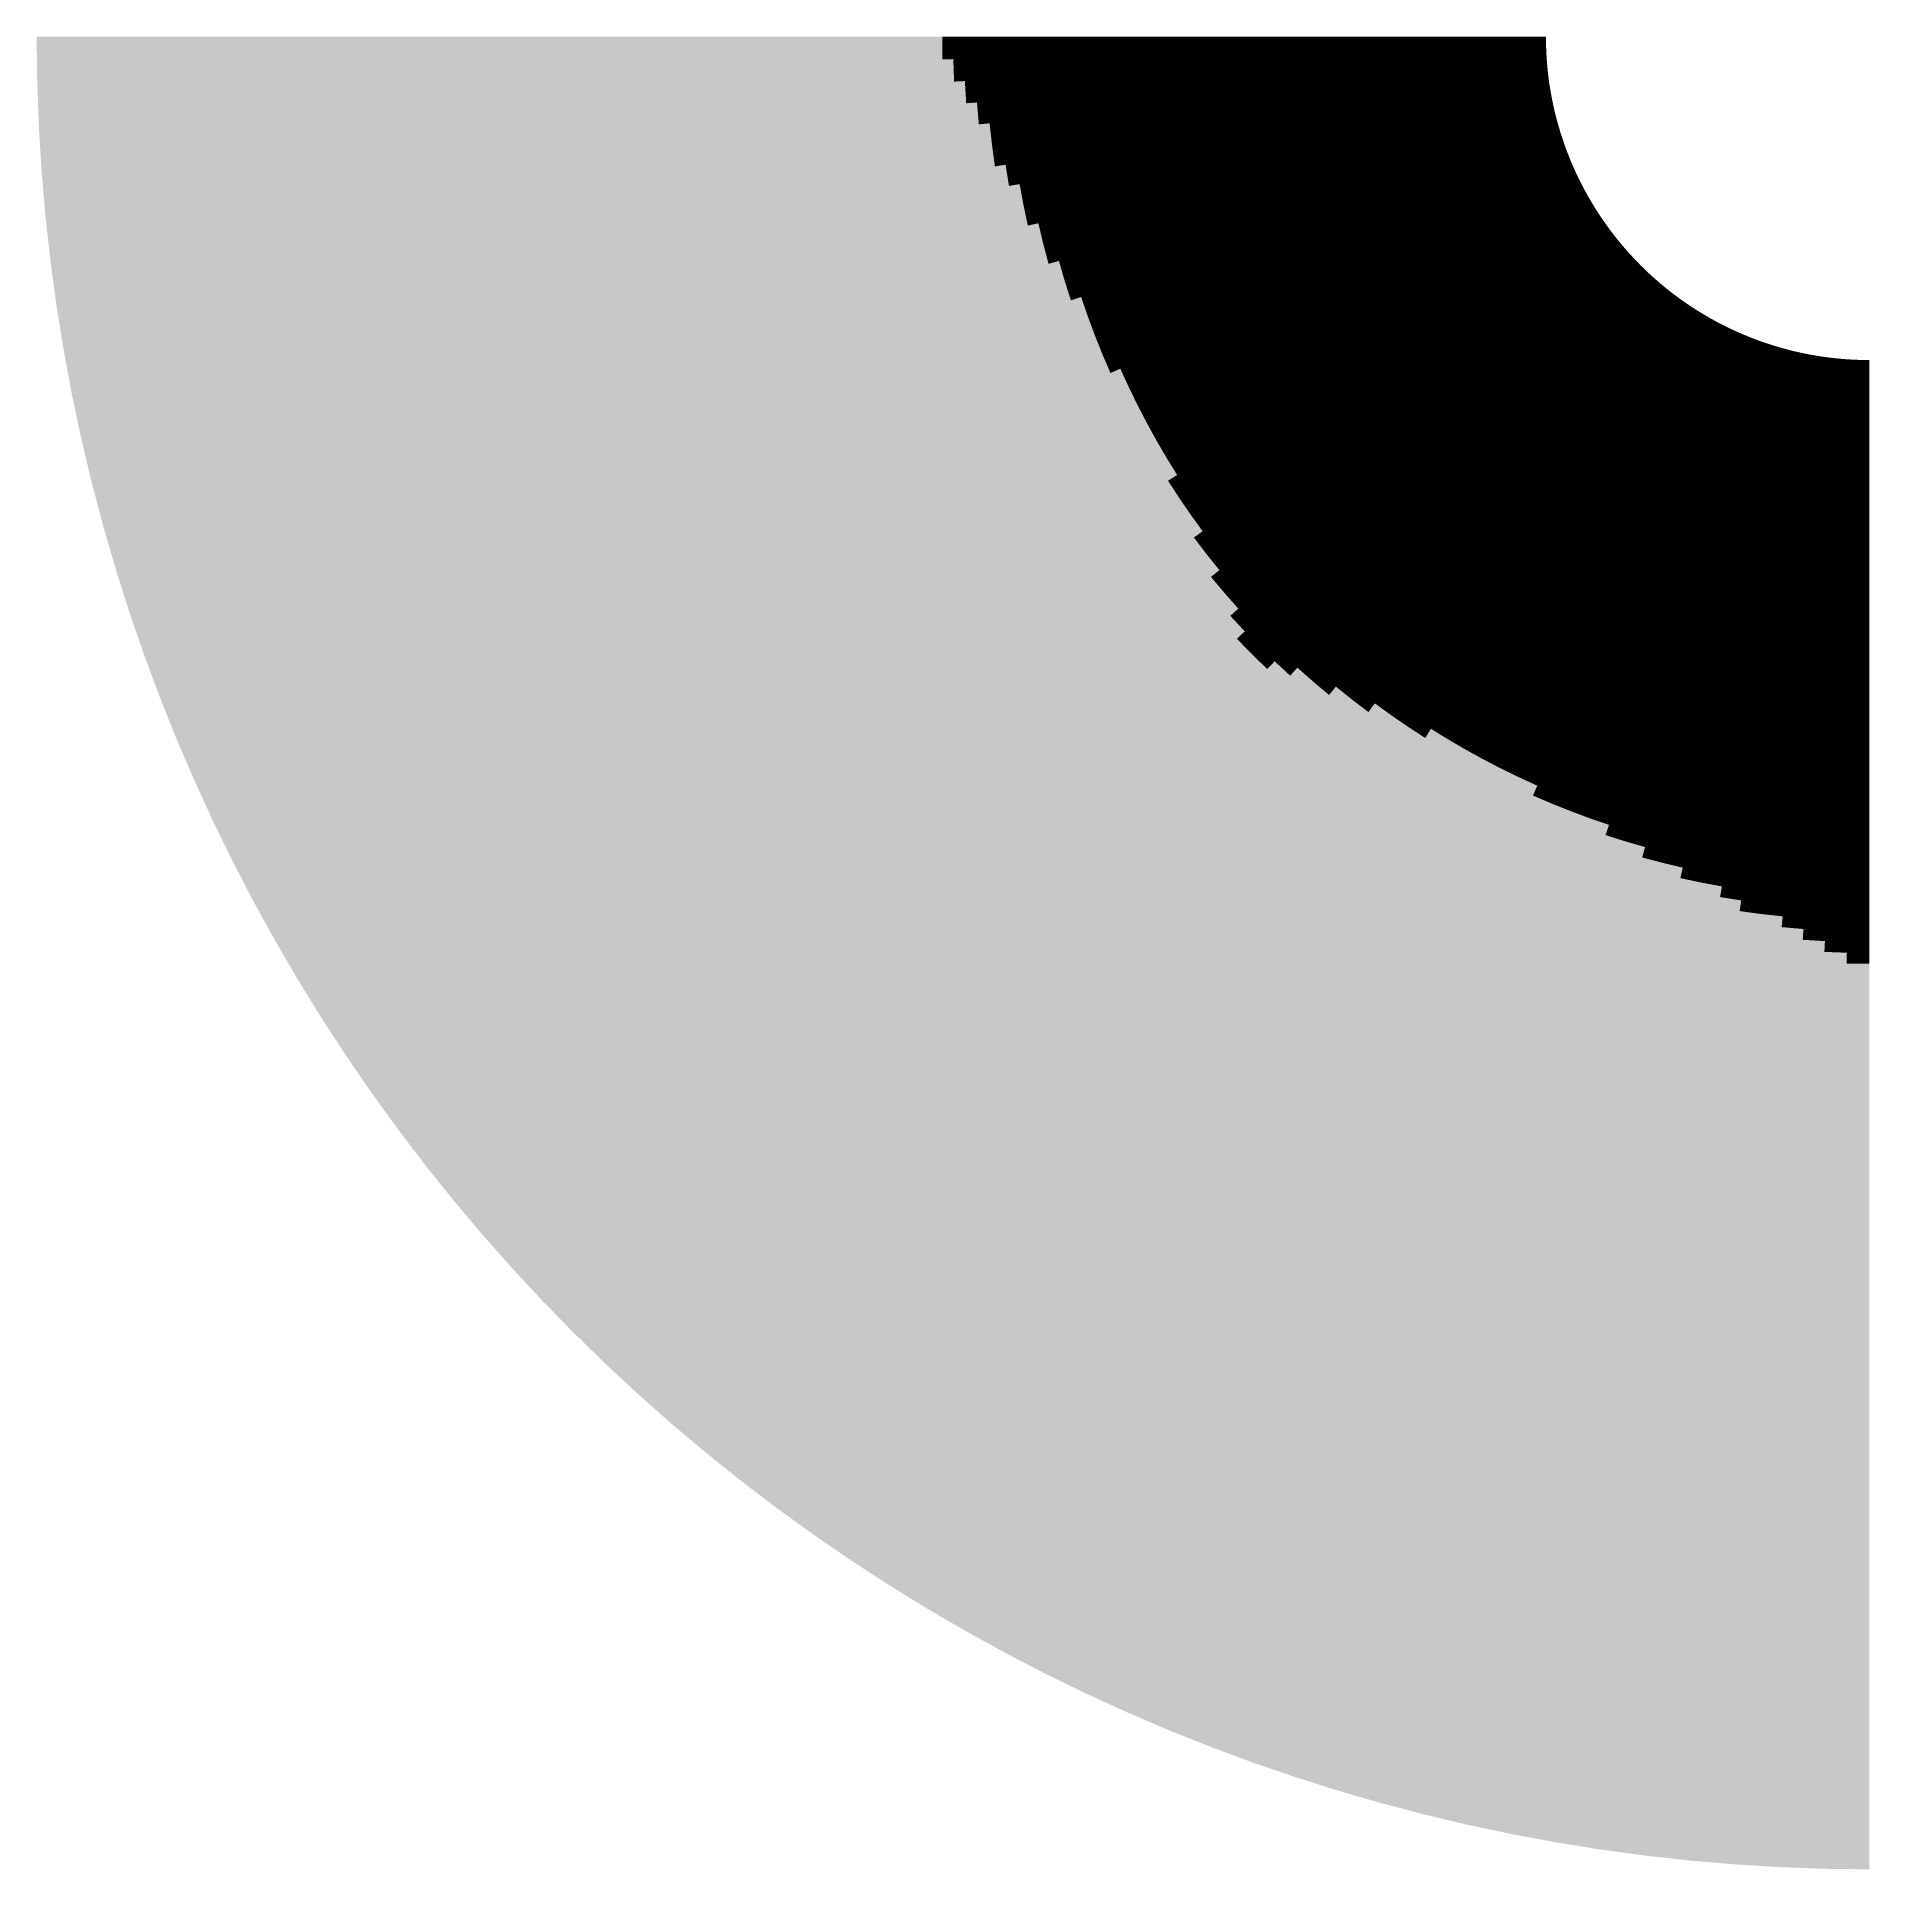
# Model space of a CAD drawing. Header units: inches. Extents: x -266 to 784, y -170 to 213.
# Drawn here: x -170 to 0, y -170 to 0 of the extents above; entities that cross this region are included whole.
import ezdxf

# ---------------------------------------------------------------- set-up
doc = ezdxf.new("R2010")
doc.units = ezdxf.units.IN
doc.header["$MEASUREMENT"] = 0

msp = doc.modelspace()

# ---------------------------------------------------------------- linework, layer by layer
at = {"color": 98, "true_color": 0x010303}
for points in [[(-168.9491, -4.147468), (-169.948799, -4.172009), (-169, 0), (-170, 0)], [(-168.796432, -8.292437), (-169.795228, -8.341505), (-168.9491, -4.147468), (-169.948799, -4.172009)], [(-168.542087, -12.432411), (-169.539378, -12.505976), (-168.796432, -8.292437), (-169.795228, -8.341505)], [(-168.186219, -16.564897), (-169.181404, -16.662914), (-168.542087, -12.432411), (-169.539378, -12.505976)], [(-167.729041, -20.687404), (-168.721521, -20.809815), (-168.186219, -16.564897), (-169.181404, -16.662914)], [(-167.17083, -24.79745), (-168.160007, -24.944181), (-167.729041, -20.687404), (-168.721521, -20.809815)], [(-166.511922, -28.892559), (-167.497199, -29.063521), (-167.17083, -24.79745), (-168.160007, -24.944181)], [(-165.752712, -32.970264), (-166.733498, -33.165355), (-166.511922, -28.892559), (-167.497199, -29.063521)], [(-164.89366, -37.02811), (-165.869362, -37.247211), (-165.752712, -32.970264), (-166.733498, -33.165355)], [(-163.935282, -41.06365), (-164.905313, -41.306631), (-164.89366, -37.02811), (-165.869362, -37.247211)], [(-162.878155, -45.074456), (-163.841931, -45.341169), (-163.935282, -41.06365), (-164.905313, -41.306631)], [(-161.722917, -49.05811), (-162.679857, -49.348395), (-162.878155, -45.074456), (-163.841931, -45.341169)], [(-160.470263, -53.012214), (-161.419791, -53.325896), (-161.722917, -49.05811), (-162.679857, -49.348395)], [(-159.120947, -56.934385), (-160.062491, -57.271275), (-160.470263, -53.012214), (-161.419791, -53.325896)], [(-157.675783, -60.822261), (-158.608776, -61.182156), (-159.120947, -56.934385), (-160.062491, -57.271275)]]:
    msp.add_solid(points, dxfattribs=at)
at = {"color": 178, "true_color": 0x030708}
for points in [[(-167.949402, -4.122926), (-168.9491, -4.147468), (-168, 0), (-169, 0)], [(-167.797637, -8.243369), (-168.796432, -8.292437), (-167.949402, -4.122926), (-168.9491, -4.147468)], [(-167.544797, -12.358847), (-168.542087, -12.432411), (-167.797637, -8.243369), (-168.796432, -8.292437)], [(-167.191034, -16.46688), (-168.186219, -16.564897), (-167.544797, -12.358847), (-168.542087, -12.432411)], [(-166.736562, -20.564993), (-167.729041, -20.687404), (-167.191034, -16.46688), (-168.186219, -16.564897)], [(-166.181654, -24.65072), (-167.17083, -24.79745), (-166.736562, -20.564993), (-167.729041, -20.687404)], [(-165.526644, -28.721597), (-166.511922, -28.892559), (-166.181654, -24.65072), (-167.17083, -24.79745)], [(-164.771927, -32.775174), (-165.752712, -32.970264), (-165.526644, -28.721597), (-166.511922, -28.892559)], [(-163.917958, -36.809008), (-164.89366, -37.02811), (-164.771927, -32.775174), (-165.752712, -32.970264)], [(-162.965251, -40.82067), (-163.935282, -41.06365), (-163.917958, -36.809008), (-164.89366, -37.02811)]]:
    msp.add_solid(points, dxfattribs=at)
at = {"color": 108, "true_color": 0x050c0c}
for points in [[(-166.949703, -4.098385), (-167.949402, -4.122926), (-167, 0), (-168, 0)], [(-166.798841, -8.194302), (-167.797637, -8.243369), (-166.949703, -4.098385), (-167.949402, -4.122926)]]:
    msp.add_solid(points, dxfattribs=at)
at = {"color": 108, "true_color": 0x081010}
for points in [[(-165.950004, -4.073844), (-166.949703, -4.098385), (-166, 0), (-167, 0)], [(-165.800046, -8.145234), (-166.798841, -8.194302), (-165.950004, -4.073844), (-166.949703, -4.098385)], [(-165.550216, -12.211718), (-166.547506, -12.285282), (-165.800046, -8.145234), (-166.798841, -8.194302)]]:
    msp.add_solid(points, dxfattribs=at)
at = {"color": 108, "true_color": 0x0a1414}
for points in [[(-164.950305, -4.049303), (-165.950004, -4.073844), (-165, 0), (-166, 0)], [(-164.80125, -8.096166), (-165.800046, -8.145234), (-164.950305, -4.049303), (-165.950004, -4.073844)], [(-164.552925, -12.138153), (-165.550216, -12.211718), (-164.80125, -8.096166), (-165.800046, -8.145234)]]:
    msp.add_solid(points, dxfattribs=at)
at = {"color": 168, "true_color": 0x0c1819}
for points in [[(-163.950606, -4.024761), (-164.950305, -4.049303), (-164, 0), (-165, 0)], [(-163.802455, -8.047099), (-164.80125, -8.096166), (-163.950606, -4.024761), (-164.950305, -4.049303)], [(-163.555635, -12.064588), (-164.552925, -12.138153), (-163.802455, -8.047099), (-164.80125, -8.096166)]]:
    msp.add_solid(points, dxfattribs=at)
at = {"color": 250, "true_color": 0x0e1d1d}
msp.add_solid([(-162.950907, -4.00022), (-163.950606, -4.024761), (-163, 0), (-164, 0)], dxfattribs=at)
at = {"color": 250, "true_color": 0x102121}
msp.add_solid([(-161.951209, -3.975679), (-162.950907, -4.00022), (-162, 0), (-163, 0)], dxfattribs=at)
at = {"color": 250, "true_color": 0x122525}
for points in [[(-160.95151, -3.951138), (-161.951209, -3.975679), (-161, 0), (-162, 0)], [(-160.806068, -7.899896), (-161.804864, -7.948963), (-160.95151, -3.951138), (-161.951209, -3.975679)]]:
    msp.add_solid(points, dxfattribs=at)
at = {"color": 250, "true_color": 0x14292a}
for points in [[(-159.951811, -3.926597), (-160.95151, -3.951138), (-160, 0), (-161, 0)], [(-159.807273, -7.850828), (-160.806068, -7.899896), (-159.951811, -3.926597), (-160.95151, -3.951138)]]:
    msp.add_solid(points, dxfattribs=at)
at = {"color": 250, "true_color": 0x162e2e}
msp.add_solid([(-158.952112, -3.902055), (-159.951811, -3.926597), (-159, 0), (-160, 0)], dxfattribs=at)
at = {"color": 250, "true_color": 0x193232}
msp.add_solid([(-157.952413, -3.877514), (-158.952112, -3.902055), (-158, 0), (-159, 0)], dxfattribs=at)
at = {"color": 250, "true_color": 0x1b3636}
msp.add_solid([(-156.952715, -3.852973), (-157.952413, -3.877514), (-157, 0), (-158, 0)], dxfattribs=at)
at = {"color": 159, "true_color": 0x1d3a3b}
for points in [[(-155.953016, -3.828432), (-156.952715, -3.852973), (-156, 0), (-157, 0)], [(-155.812091, -7.654557), (-156.810887, -7.703625), (-155.953016, -3.828432), (-156.952715, -3.852973)]]:
    msp.add_solid(points, dxfattribs=at)
at = {"color": 129, "true_color": 0x1f3f3f}
msp.add_solid([(-154.953317, -3.80389), (-155.953016, -3.828432), (-155, 0), (-156, 0)], dxfattribs=at)
at = {"color": 129, "true_color": 0x214343}
msp.add_solid([(-153.953618, -3.779349), (-154.953317, -3.80389), (-154, 0), (-155, 0)], dxfattribs=at)
at = {"color": 139, "true_color": 0x234748}
msp.add_solid([(-152.953919, -3.754808), (-153.953618, -3.779349), (-153, 0), (-154, 0)], dxfattribs=at)
at = {"color": 139, "true_color": 0x254b4c}
msp.add_solid([(-151.95422, -3.730267), (-152.953919, -3.754808), (-152, 0), (-153, 0)], dxfattribs=at)
at = {"color": 139, "true_color": 0x284f50}
msp.add_solid([(-150.954522, -3.705725), (-151.95422, -3.730267), (-151, 0), (-152, 0)], dxfattribs=at)
at = {"color": 139, "true_color": 0x2a5454}
msp.add_solid([(-149.954823, -3.681184), (-150.954522, -3.705725), (-150, 0), (-151, 0)], dxfattribs=at)
at = {"color": 139, "true_color": 0x2c5859}
msp.add_solid([(-148.955124, -3.656643), (-149.954823, -3.681184), (-149, 0), (-150, 0)], dxfattribs=at)
at = {"color": 139, "true_color": 0x2e5c5d}
msp.add_solid([(-147.955425, -3.632102), (-148.955124, -3.656643), (-148, 0), (-149, 0)], dxfattribs=at)
at = {"color": 139, "true_color": 0x306061}
msp.add_solid([(-146.955726, -3.607561), (-147.955425, -3.632102), (-147, 0), (-148, 0)], dxfattribs=at)
at = {"color": 117, "true_color": 0x326565}
msp.add_solid([(-145.956028, -3.583019), (-146.955726, -3.607561), (-146, 0), (-147, 0)], dxfattribs=at)
at = {"color": 147, "true_color": 0x34696a}
msp.add_solid([(-144.956329, -3.558478), (-145.956028, -3.583019), (-145, 0), (-146, 0)], dxfattribs=at)
at = {"color": 147, "true_color": 0x366d6e}
msp.add_solid([(-143.95663, -3.533937), (-144.956329, -3.558478), (-144, 0), (-145, 0)], dxfattribs=at)
at = {"color": 147, "true_color": 0x397172}
msp.add_solid([(-142.956931, -3.509396), (-143.95663, -3.533937), (-143, 0), (-144, 0)], dxfattribs=at)
at = {"color": 127, "true_color": 0x3b7676}
msp.add_solid([(-141.957232, -3.484854), (-142.956931, -3.509396), (-142, 0), (-143, 0)], dxfattribs=at)
at = {"color": 137, "true_color": 0x3d7a7b}
msp.add_solid([(-140.957533, -3.460313), (-141.957232, -3.484854), (-141, 0), (-142, 0)], dxfattribs=at)
at = {"color": 137, "true_color": 0x3f7e7f}
msp.add_solid([(-139.957835, -3.435772), (-140.957533, -3.460313), (-140, 0), (-141, 0)], dxfattribs=at)
at = {"color": 137, "true_color": 0x418283}
msp.add_solid([(-138.958136, -3.411231), (-139.957835, -3.435772), (-139, 0), (-140, 0)], dxfattribs=at)
at = {"color": 137, "true_color": 0x438688}
msp.add_solid([(-137.958437, -3.38669), (-138.958136, -3.411231), (-138, 0), (-139, 0)], dxfattribs=at)
at = {"color": 145, "true_color": 0x458b8c}
msp.add_solid([(-136.958738, -3.362148), (-137.958437, -3.38669), (-137, 0), (-138, 0)], dxfattribs=at)
at = {"color": 135, "true_color": 0x488f90}
msp.add_solid([(-135.959039, -3.337607), (-136.958738, -3.362148), (-136, 0), (-137, 0)], dxfattribs=at)
at = {"color": 135, "true_color": 0x4a9394}
msp.add_solid([(-134.959341, -3.313066), (-135.959039, -3.337607), (-135, 0), (-136, 0)], dxfattribs=at)
at = {"color": 135, "true_color": 0x4c9799}
msp.add_solid([(-133.959642, -3.288525), (-134.959341, -3.313066), (-134, 0), (-135, 0)], dxfattribs=at)
at = {"color": 135, "true_color": 0x4e9c9d}
msp.add_solid([(-132.959943, -3.263983), (-133.959642, -3.288525), (-133, 0), (-134, 0)], dxfattribs=at)
at = {"color": 135, "true_color": 0x50a0a1}
msp.add_solid([(-131.960244, -3.239442), (-132.959943, -3.263983), (-132, 0), (-133, 0)], dxfattribs=at)
at = {"color": 135, "true_color": 0x52a4a5}
msp.add_solid([(-130.960545, -3.214901), (-131.960244, -3.239442), (-131, 0), (-132, 0)], dxfattribs=at)
at = {"color": 135, "true_color": 0x54a8aa}
msp.add_solid([(-129.960846, -3.19036), (-130.960545, -3.214901), (-130, 0), (-131, 0)], dxfattribs=at)
at = {"color": 135, "true_color": 0x56adae}
msp.add_solid([(-128.961148, -3.165818), (-129.960846, -3.19036), (-129, 0), (-130, 0)], dxfattribs=at)
at = {"color": 143, "true_color": 0x59b1b2}
msp.add_solid([(-127.961449, -3.141277), (-128.961148, -3.165818), (-128, 0), (-129, 0)], dxfattribs=at)
at = {"color": 143, "true_color": 0x5bb5b6}
msp.add_solid([(-126.96175, -3.116736), (-127.961449, -3.141277), (-127, 0), (-128, 0)], dxfattribs=at)
at = {"color": 143, "true_color": 0x5db9bb}
msp.add_solid([(-125.962051, -3.092195), (-126.96175, -3.116736), (-126, 0), (-127, 0)], dxfattribs=at)
at = {"color": 143, "true_color": 0x5fbebf}
msp.add_solid([(-124.962352, -3.067654), (-125.962051, -3.092195), (-125, 0), (-126, 0)], dxfattribs=at)
at = {"color": 133, "true_color": 0x61c2c3}
msp.add_solid([(-123.962654, -3.043112), (-124.962352, -3.067654), (-124, 0), (-125, 0)], dxfattribs=at)
at = {"color": 133, "true_color": 0x63c6c8}
msp.add_solid([(-122.962955, -3.018571), (-123.962654, -3.043112), (-123, 0), (-124, 0)], dxfattribs=at)
at = {"color": 133, "true_color": 0x65cacc}
msp.add_solid([(-121.963256, -2.99403), (-122.962955, -3.018571), (-122, 0), (-123, 0)], dxfattribs=at)
at = {"color": 133, "true_color": 0x68ced0}
msp.add_solid([(-120.963557, -2.969489), (-121.963256, -2.99403), (-121, 0), (-122, 0)], dxfattribs=at)
at = {"color": 133, "true_color": 0x6ad3d4}
msp.add_solid([(-119.963858, -2.944947), (-120.963557, -2.969489), (-120, 0), (-121, 0)], dxfattribs=at)
at = {"color": 133, "true_color": 0x6cd7d9}
msp.add_solid([(-118.964159, -2.920406), (-119.963858, -2.944947), (-119, 0), (-120, 0)], dxfattribs=at)
at = {"color": 133, "true_color": 0x6edbdd}
msp.add_solid([(-117.964461, -2.895865), (-118.964159, -2.920406), (-118, 0), (-119, 0)], dxfattribs=at)
at = {"color": 133, "true_color": 0x70dfe1}
msp.add_solid([(-116.964762, -2.871324), (-117.964461, -2.895865), (-117, 0), (-118, 0)], dxfattribs=at)
at = {"color": 141, "true_color": 0x72e4e5}
msp.add_solid([(-115.965063, -2.846782), (-116.964762, -2.871324), (-116, 0), (-117, 0)], dxfattribs=at)
at = {"color": 141, "true_color": 0x74e8ea}
msp.add_solid([(-114.965364, -2.822241), (-115.965063, -2.846782), (-115, 0), (-116, 0)], dxfattribs=at)
at = {"color": 141, "true_color": 0x76ecee}
msp.add_solid([(-113.965665, -2.7977), (-114.965364, -2.822241), (-114, 0), (-115, 0)], dxfattribs=at)
at = {"color": 131, "true_color": 0x79f0f2}
msp.add_solid([(-112.965967, -2.773159), (-113.965665, -2.7977), (-113, 0), (-114, 0)], dxfattribs=at)
at = {"color": 131, "true_color": 0x7bf5f6}
msp.add_solid([(-111.966268, -2.748618), (-112.965967, -2.773159), (-112, 0), (-113, 0)], dxfattribs=at)
at = {"color": 131, "true_color": 0x7df9fb}
msp.add_solid([(-110.966569, -2.724076), (-111.966268, -2.748618), (-111, 0), (-112, 0)], dxfattribs=at)
at = {"color": 131, "true_color": 0x7ffdff}
msp.add_solid([(-109.96687, -2.699535), (-110.966569, -2.724076), (-110, 0), (-111, 0)], dxfattribs=at)
at = {"color": 131, "true_color": 0x7afefe}
msp.add_solid([(-108.967171, -2.674994), (-109.96687, -2.699535), (-109, 0), (-110, 0)], dxfattribs=at)
at = {"color": 131, "true_color": 0x73fefe}
msp.add_solid([(-107.967472, -2.650453), (-108.967171, -2.674994), (-108, 0), (-109, 0)], dxfattribs=at)
at = {"color": 131, "true_color": 0x6dfefe}
msp.add_solid([(-106.967774, -2.625911), (-107.967472, -2.650453), (-107, 0), (-108, 0)], dxfattribs=at)
at = {"color": 131, "true_color": 0x66fefe}
msp.add_solid([(-105.968075, -2.60137), (-106.967774, -2.625911), (-106, 0), (-107, 0)], dxfattribs=at)
at = {"color": 131, "true_color": 0x60fdfe}
msp.add_solid([(-104.968376, -2.576829), (-105.968075, -2.60137), (-105, 0), (-106, 0)], dxfattribs=at)
at = {"color": 131, "true_color": 0x5afdfe}
msp.add_solid([(-103.968677, -2.552288), (-104.968376, -2.576829), (-104, 0), (-105, 0)], dxfattribs=at)
at = {"color": 131, "true_color": 0x53fdfe}
msp.add_solid([(-102.968978, -2.527747), (-103.968677, -2.552288), (-103, 0), (-104, 0)], dxfattribs=at)
at = {"color": 131, "true_color": 0x4dfdfe}
msp.add_solid([(-101.96928, -2.503205), (-102.968978, -2.527747), (-102, 0), (-103, 0)], dxfattribs=at)
at = {"color": 131, "true_color": 0x46fdfe}
msp.add_solid([(-100.969581, -2.478664), (-101.96928, -2.503205), (-101, 0), (-102, 0)], dxfattribs=at)
at = {"color": 131, "true_color": 0x40fdfe}
msp.add_solid([(-99.969882, -2.454123), (-100.969581, -2.478664), (-100, 0), (-101, 0)], dxfattribs=at)
at = {"color": 4, "true_color": 0x3afdff}
msp.add_solid([(-98.970183, -2.429582), (-99.969882, -2.454123), (-99, 0), (-100, 0)], dxfattribs=at)
at = {"color": 4, "true_color": 0x33fdff}
msp.add_solid([(-97.970484, -2.40504), (-98.970183, -2.429582), (-98, 0), (-99, 0)], dxfattribs=at)
at = {"color": 4, "true_color": 0x2dfdff}
msp.add_solid([(-96.970785, -2.380499), (-97.970484, -2.40504), (-97, 0), (-98, 0)], dxfattribs=at)
at = {"color": 4, "true_color": 0x26fdff}
msp.add_solid([(-95.971087, -2.355958), (-96.970785, -2.380499), (-96, 0), (-97, 0)], dxfattribs=at)
at = {"color": 4, "true_color": 0x20fcff}
msp.add_solid([(-94.971388, -2.331417), (-95.971087, -2.355958), (-95, 0), (-96, 0)], dxfattribs=at)
at = {"color": 4, "true_color": 0x1afcff}
msp.add_solid([(-93.971689, -2.306875), (-94.971388, -2.331417), (-94, 0), (-95, 0)], dxfattribs=at)
at = {"color": 4, "true_color": 0x13fcff}
msp.add_solid([(-92.97199, -2.282334), (-93.971689, -2.306875), (-93, 0), (-94, 0)], dxfattribs=at)
at = {"color": 4, "true_color": 0x0dfcff}
msp.add_solid([(-91.972291, -2.257793), (-92.97199, -2.282334), (-92, 0), (-93, 0)], dxfattribs=at)
at = {"color": 4, "true_color": 0x06fcff}
msp.add_solid([(-90.972593, -2.233252), (-91.972291, -2.257793), (-91, 0), (-92, 0)], dxfattribs=at)
at = {"color": 4, "true_color": 0x00fcff}
msp.add_solid([(-89.972894, -2.208711), (-90.972593, -2.233252), (-90, 0), (-91, 0)], dxfattribs=at)
at = {"color": 4, "true_color": 0x00f9fc}
msp.add_solid([(-88.973195, -2.184169), (-89.972894, -2.208711), (-89, 0), (-90, 0)], dxfattribs=at)
at = {"color": 4, "true_color": 0x00f5f7}
msp.add_solid([(-87.973496, -2.159628), (-88.973195, -2.184169), (-88, 0), (-89, 0)], dxfattribs=at)
at = {"color": 4, "true_color": 0x00f0f3}
msp.add_solid([(-86.973797, -2.135087), (-87.973496, -2.159628), (-87, 0), (-88, 0)], dxfattribs=at)
at = {"color": 4, "true_color": 0x00ecef}
msp.add_solid([(-85.974098, -2.110546), (-86.973797, -2.135087), (-86, 0), (-87, 0)], dxfattribs=at)
at = {"color": 4, "true_color": 0x00e8eb}
msp.add_solid([(-84.9744, -2.086004), (-85.974098, -2.110546), (-85, 0), (-86, 0)], dxfattribs=at)
at = {"color": 132, "true_color": 0x00e4e6}
msp.add_solid([(-83.974701, -2.061463), (-84.9744, -2.086004), (-84, 0), (-85, 0)], dxfattribs=at)
at = {"color": 132, "true_color": 0x00dfe2}
msp.add_solid([(-82.975002, -2.036922), (-83.974701, -2.061463), (-83, 0), (-84, 0)], dxfattribs=at)
at = {"color": 132, "true_color": 0x00dbde}
msp.add_solid([(-81.975303, -2.012381), (-82.975002, -2.036922), (-82, 0), (-83, 0)], dxfattribs=at)
at = {"color": 132, "true_color": 0x00d7da}
msp.add_solid([(-80.975604, -1.98784), (-81.975303, -2.012381), (-81, 0), (-82, 0)], dxfattribs=at)
at = {"color": 132, "true_color": 0x00d3d5}
msp.add_solid([(-79.975905, -1.963298), (-80.975604, -1.98784), (-80, 0), (-81, 0)], dxfattribs=at)
at = {"color": 132, "true_color": 0x00cfd1}
msp.add_solid([(-78.976207, -1.938757), (-79.975905, -1.963298), (-79, 0), (-80, 0)], dxfattribs=at)
at = {"color": 132, "true_color": 0x00cacd}
msp.add_solid([(-77.976508, -1.914216), (-78.976207, -1.938757), (-78, 0), (-79, 0)], dxfattribs=at)
at = {"color": 132, "true_color": 0x00c6c9}
msp.add_solid([(-76.976809, -1.889675), (-77.976508, -1.914216), (-77, 0), (-78, 0)], dxfattribs=at)
at = {"color": 132, "true_color": 0x00c2c4}
msp.add_solid([(-75.97711, -1.865133), (-76.976809, -1.889675), (-76, 0), (-77, 0)], dxfattribs=at)
at = {"color": 132, "true_color": 0x00bec0}
msp.add_solid([(-74.977411, -1.840592), (-75.97711, -1.865133), (-75, 0), (-76, 0)], dxfattribs=at)
at = {"color": 132, "true_color": 0x00babc}
msp.add_solid([(-73.977713, -1.816051), (-74.977411, -1.840592), (-74, 0), (-75, 0)], dxfattribs=at)
at = {"color": 132, "true_color": 0x00b5b7}
msp.add_solid([(-72.978014, -1.79151), (-73.977713, -1.816051), (-73, 0), (-74, 0)], dxfattribs=at)
at = {"color": 142, "true_color": 0x00b1b3}
msp.add_solid([(-71.978315, -1.766968), (-72.978014, -1.79151), (-72, 0), (-73, 0)], dxfattribs=at)
at = {"color": 134, "true_color": 0x00adaf}
msp.add_solid([(-70.978616, -1.742427), (-71.978315, -1.766968), (-71, 0), (-72, 0)], dxfattribs=at)
at = {"color": 134, "true_color": 0x00a9ab}
msp.add_solid([(-69.978917, -1.717886), (-70.978616, -1.742427), (-70, 0), (-71, 0)], dxfattribs=at)
at = {"color": 134, "true_color": 0x00a4a6}
msp.add_solid([(-68.979218, -1.693345), (-69.978917, -1.717886), (-69, 0), (-70, 0)], dxfattribs=at)
at = {"color": 134, "true_color": 0x00a0a2}
msp.add_solid([(-67.97952, -1.668804), (-68.979218, -1.693345), (-68, 0), (-69, 0)], dxfattribs=at)
at = {"color": 134, "true_color": 0x009c9e}
msp.add_solid([(-66.979821, -1.644262), (-67.97952, -1.668804), (-67, 0), (-68, 0)], dxfattribs=at)
at = {"color": 134, "true_color": 0x00989a}
msp.add_solid([(-65.980122, -1.619721), (-66.979821, -1.644262), (-66, 0), (-67, 0)], dxfattribs=at)
at = {"color": 134, "true_color": 0x009495}
msp.add_solid([(-64.980423, -1.59518), (-65.980122, -1.619721), (-65, 0), (-66, 0)], dxfattribs=at)
at = {"color": 134, "true_color": 0x008f91}
msp.add_solid([(-63.980724, -1.570639), (-64.980423, -1.59518), (-64, 0), (-65, 0)], dxfattribs=at)
at = {"color": 134, "true_color": 0x008b8d}
msp.add_solid([(-62.981026, -1.546097), (-63.980724, -1.570639), (-63, 0), (-64, 0)], dxfattribs=at)
at = {"color": 136, "true_color": 0x008789}
msp.add_solid([(-61.981327, -1.521556), (-62.981026, -1.546097), (-62, 0), (-63, 0)], dxfattribs=at)
at = {"color": 136, "true_color": 0x008384}
msp.add_solid([(-60.981628, -1.497015), (-61.981327, -1.521556), (-61, 0), (-62, 0)], dxfattribs=at)
at = {"color": 136, "true_color": 0x007f80}
msp.add_solid([(-59.981929, -1.472474), (-60.981628, -1.497015), (-60, 0), (-61, 0)], dxfattribs=at)
at = {"color": 136, "true_color": 0x007a7c}
msp.add_solid([(-58.98223, -1.447932), (-59.981929, -1.472474), (-59, 0), (-60, 0)], dxfattribs=at)
at = {"color": 136, "true_color": 0x007677}
msp.add_solid([(-57.982531, -1.423391), (-58.98223, -1.447932), (-58, 0), (-59, 0)], dxfattribs=at)
at = {"color": 136, "true_color": 0x007273}
msp.add_solid([(-56.982833, -1.39885), (-57.982531, -1.423391), (-57, 0), (-58, 0)], dxfattribs=at)
at = {"color": 146, "true_color": 0x006e6f}
msp.add_solid([(-55.983134, -1.374309), (-56.982833, -1.39885), (-56, 0), (-57, 0)], dxfattribs=at)
at = {"color": 146, "true_color": 0x00696b}
msp.add_solid([(-54.983435, -1.349768), (-55.983134, -1.374309), (-55, 0), (-56, 0)], dxfattribs=at)
at = {"color": 146, "true_color": 0x006566}
msp.add_solid([(-53.983736, -1.325226), (-54.983435, -1.349768), (-54, 0), (-55, 0)], dxfattribs=at)
at = {"color": 146, "true_color": 0x006162}
msp.add_solid([(-52.984037, -1.300685), (-53.983736, -1.325226), (-53, 0), (-54, 0)], dxfattribs=at)
at = {"color": 138, "true_color": 0x005d5e}
msp.add_solid([(-51.984339, -1.276144), (-52.984037, -1.300685), (-52, 0), (-53, 0)], dxfattribs=at)
at = {"color": 138, "true_color": 0x00595a}
msp.add_solid([(-50.98464, -1.251603), (-51.984339, -1.276144), (-51, 0), (-52, 0)], dxfattribs=at)
at = {"color": 138, "true_color": 0x005455}
msp.add_solid([(-49.984941, -1.227061), (-50.98464, -1.251603), (-50, 0), (-51, 0)], dxfattribs=at)
at = {"color": 138, "true_color": 0x005051}
msp.add_solid([(-48.985242, -1.20252), (-49.984941, -1.227061), (-49, 0), (-50, 0)], dxfattribs=at)
at = {"color": 138, "true_color": 0x004c4d}
msp.add_solid([(-47.985543, -1.177979), (-48.985242, -1.20252), (-48, 0), (-49, 0)], dxfattribs=at)
at = {"color": 138, "true_color": 0x004849}
msp.add_solid([(-46.985844, -1.153438), (-47.985543, -1.177979), (-47, 0), (-48, 0)], dxfattribs=at)
at = {"color": 138, "true_color": 0x004344}
msp.add_solid([(-45.986146, -1.128897), (-46.985844, -1.153438), (-46, 0), (-47, 0)], dxfattribs=at)
at = {"color": 148, "true_color": 0x003f40}
msp.add_solid([(-44.986447, -1.104355), (-45.986146, -1.128897), (-45, 0), (-46, 0)], dxfattribs=at)
at = {"color": 148, "true_color": 0x003b3c}
msp.add_solid([(-43.986748, -1.079814), (-44.986447, -1.104355), (-44, 0), (-45, 0)], dxfattribs=at)
at = {"color": 128, "true_color": 0x003737}
msp.add_solid([(-42.987049, -1.055273), (-43.986748, -1.079814), (-43, 0), (-44, 0)], dxfattribs=at)
at = {"color": 128, "true_color": 0x003333}
msp.add_solid([(-41.98735, -1.030732), (-42.987049, -1.055273), (-42, 0), (-43, 0)], dxfattribs=at)
at = {"color": 158, "true_color": 0x002e2f}
msp.add_solid([(-40.987652, -1.00619), (-41.98735, -1.030732), (-41, 0), (-42, 0)], dxfattribs=at)
at = {"color": 158, "true_color": 0x002a2b}
msp.add_solid([(-39.987953, -0.981649), (-40.987652, -1.00619), (-40, 0), (-41, 0)], dxfattribs=at)
at = {"color": 118, "true_color": 0x002626}
msp.add_solid([(-38.988254, -0.957108), (-39.987953, -0.981649), (-39, 0), (-40, 0)], dxfattribs=at)
at = {"color": 118, "true_color": 0x002222}
msp.add_solid([(-37.988555, -0.932567), (-38.988254, -0.957108), (-38, 0), (-39, 0)], dxfattribs=at)
at = {"color": 118, "true_color": 0x001e1e}
msp.add_solid([(-36.988856, -0.908025), (-37.988555, -0.932567), (-37, 0), (-38, 0)], dxfattribs=at)
at = {"color": 168, "true_color": 0x00191a}
for points in [[(-35.989157, -0.883484), (-36.988856, -0.908025), (-36, 0), (-37, 0)], [(-35.956636, -1.766436), (-36.955432, -1.815504), (-35.989157, -0.883484), (-36.988856, -0.908025)]]:
    msp.add_solid(points, dxfattribs=at)
at = {"color": 108, "true_color": 0x001515}
for points in [[(-34.989459, -0.858943), (-35.989157, -0.883484), (-35, 0), (-36, 0)], [(-34.957841, -1.717369), (-35.956636, -1.766436), (-34.989459, -0.858943), (-35.989157, -0.883484)]]:
    msp.add_solid(points, dxfattribs=at)
at = {"color": 108, "true_color": 0x001111}
msp.add_solid([(-33.98976, -0.834402), (-34.989459, -0.858943), (-34, 0), (-35, 0)], dxfattribs=at)
at = {"color": 108, "true_color": 0x000d0d}
msp.add_solid([(-32.990061, -0.809861), (-33.98976, -0.834402), (-33, 0), (-34, 0)], dxfattribs=at)
at = {"color": 178, "true_color": 0x000809}
for points in [[(-31.990362, -0.785319), (-32.990061, -0.809861), (-32, 0), (-33, 0)], [(-31.961455, -1.570166), (-32.96025, -1.619233), (-31.990362, -0.785319), (-32.990061, -0.809861)], [(-31.913295, -2.354066), (-32.910585, -2.427631), (-31.961455, -1.570166), (-32.96025, -1.619233)], [(-31.845911, -3.136548), (-32.841096, -3.234566), (-31.913295, -2.354066), (-32.910585, -2.427631)], [(-31.759345, -3.917142), (-32.751825, -4.039552), (-31.845911, -3.136548), (-32.841096, -3.234566)]]:
    msp.add_solid(points, dxfattribs=at)
at = {"color": 98, "true_color": 0x000404}
for points in [[(-30.990663, -0.760778), (-31.990362, -0.785319), (-31, 0), (-32, 0)], [(-30.962659, -1.521098), (-31.961455, -1.570166), (-30.990663, -0.760778), (-31.990362, -0.785319)], [(-30.916004, -2.280501), (-31.913295, -2.354066), (-30.962659, -1.521098), (-31.961455, -1.570166)], [(-30.850727, -3.038531), (-31.845911, -3.136548), (-30.916004, -2.280501), (-31.913295, -2.354066)], [(-30.766866, -3.794731), (-31.759345, -3.917142), (-30.850727, -3.038531), (-31.845911, -3.136548)], [(-30.664472, -4.548645), (-31.653648, -4.695375), (-30.766866, -3.794731), (-31.759345, -3.917142)], [(-30.543607, -5.299819), (-31.528885, -5.47078), (-30.664472, -4.548645), (-31.653648, -4.695375)], [(-30.404344, -6.0478), (-31.385129, -6.24289), (-30.543607, -5.299819), (-31.528885, -5.47078)]]:
    msp.add_solid(points, dxfattribs=at)
at = {"color": 18, "true_color": 0x000000}
for points in [[(-29.990965, -0.736237), (-30.990663, -0.760778), (-30, 0), (-31, 0)], [(-29.963864, -1.47203), (-30.962659, -1.521098), (-29.990965, -0.736237), (-30.990663, -0.760778)], [(-29.918714, -2.206937), (-30.916004, -2.280501), (-29.963864, -1.47203), (-30.962659, -1.521098)], [(-29.855542, -2.940514), (-30.850727, -3.038531), (-29.918714, -2.206937), (-30.916004, -2.280501)], [(-29.774386, -3.67232), (-30.766866, -3.794731), (-29.855542, -2.940514), (-30.850727, -3.038531)], [(-29.675295, -4.401914), (-30.664472, -4.548645), (-29.774386, -3.67232), (-30.766866, -3.794731)], [(-29.558329, -5.128857), (-30.543607, -5.299819), (-29.675295, -4.401914), (-30.664472, -4.548645)], [(-29.423558, -5.85271), (-30.404344, -6.0478), (-29.558329, -5.128857), (-30.543607, -5.299819)], [(-29.271064, -6.573037), (-30.246766, -6.792138), (-29.423558, -5.85271), (-30.404344, -6.0478)], [(-29.100938, -7.289405), (-30.070969, -7.532386), (-29.271064, -6.573037), (-30.246766, -6.792138)], [(-28.913282, -8.001383), (-29.877058, -8.268095), (-29.100938, -7.289405), (-30.070969, -7.532386)], [(-28.70821, -8.70854), (-29.66515, -8.998825), (-28.913282, -8.001383), (-29.877058, -8.268095)], [(-28.485845, -9.410452), (-29.435374, -9.724134), (-28.70821, -8.70854), (-29.66515, -8.998825)], [(-28.246322, -10.106696), (-29.187866, -10.443585), (-28.485845, -9.410452), (-29.435374, -9.724134)], [(-27.989784, -10.796851), (-28.922777, -11.156746), (-28.246322, -10.106696), (-29.187866, -10.443585)], [(-27.716386, -11.480503), (-28.640266, -11.863186), (-27.989784, -10.796851), (-28.922777, -11.156746)], [(-27.426293, -12.157239), (-28.340502, -12.562481), (-27.716386, -11.480503), (-28.640266, -11.863186)], [(-27.119679, -12.826653), (-28.023668, -13.254208), (-27.426293, -12.157239), (-28.340502, -12.562481)], [(-26.796729, -13.48834), (-27.689953, -13.937951), (-27.119679, -12.826653), (-28.023668, -13.254208)], [(-26.457638, -14.141902), (-27.339559, -14.613299), (-26.796729, -13.48834), (-27.689953, -13.937951)], [(-26.10261, -14.786946), (-26.972697, -15.279844), (-26.457638, -14.141902), (-27.339559, -14.613299)], [(-25.731858, -15.423082), (-26.589587, -15.937185), (-26.10261, -14.786946), (-26.972697, -15.279844)], [(-25.345607, -16.049929), (-26.190461, -16.584926), (-25.731858, -15.423082), (-26.589587, -15.937185)], [(-24.944088, -16.667107), (-25.775558, -17.222677), (-25.345607, -16.049929), (-26.190461, -16.584926)], [(-24.527544, -17.274246), (-25.345129, -17.850054), (-24.944088, -16.667107), (-25.775558, -17.222677)], [(-24.096226, -17.870979), (-24.899433, -18.466678), (-24.527544, -17.274246), (-25.345129, -17.850054)], [(-23.650393, -18.456948), (-24.438739, -19.072179), (-24.096226, -17.870979), (-24.899433, -18.466678)], [(-23.190314, -19.031799), (-23.963324, -19.666192), (-23.650393, -18.456948), (-24.438739, -19.072179)], [(-22.716265, -19.595185), (-23.473474, -20.248358), (-23.190314, -19.031799), (-23.963324, -19.666192)], [(-22.228534, -20.146769), (-22.969485, -20.818328), (-22.716265, -19.595185), (-23.473474, -20.248358)], [(-21.727412, -20.686216), (-22.45166, -21.375757), (-22.228534, -20.146769), (-22.969485, -20.818328)], [(-21.213203, -21.213203), (-21.92031, -21.92031), (-21.727412, -20.686216), (-22.45166, -21.375757)], [(-20.686216, -21.727412), (-21.375757, -22.45166), (-21.213203, -21.213203), (-21.92031, -21.92031)], [(-20.146769, -22.228534), (-20.818328, -22.969485), (-20.686216, -21.727412), (-21.375757, -22.45166)], [(-19.595185, -22.716265), (-20.248358, -23.473474), (-20.146769, -22.228534), (-20.818328, -22.969485)], [(-19.031799, -23.190314), (-19.666192, -23.963324), (-19.595185, -22.716265), (-20.248358, -23.473474)], [(-18.456948, -23.650393), (-19.072179, -24.438739), (-19.031799, -23.190314), (-19.666192, -23.963324)], [(-17.870979, -24.096226), (-18.466678, -24.899433), (-18.456948, -23.650393), (-19.072179, -24.438739)], [(-17.274246, -24.527544), (-17.850054, -25.345129), (-17.870979, -24.096226), (-18.466678, -24.899433)], [(-16.667107, -24.944088), (-17.222677, -25.775558), (-17.274246, -24.527544), (-17.850054, -25.345129)], [(-16.049929, -25.345607), (-16.584926, -26.190461), (-16.667107, -24.944088), (-17.222677, -25.775558)], [(-15.423082, -25.731858), (-15.937185, -26.589587), (-16.049929, -25.345607), (-16.584926, -26.190461)], [(-14.786946, -26.10261), (-15.279844, -26.972697), (-15.423082, -25.731858), (-15.937185, -26.589587)], [(-14.141902, -26.457638), (-14.613299, -27.339559), (-14.786946, -26.10261), (-15.279844, -26.972697)], [(-13.48834, -26.796729), (-13.937951, -27.689953), (-14.141902, -26.457638), (-14.613299, -27.339559)], [(-12.826653, -27.119679), (-13.254208, -28.023668), (-13.48834, -26.796729), (-13.937951, -27.689953)], [(-12.157239, -27.426293), (-12.562481, -28.340502), (-12.826653, -27.119679), (-13.254208, -28.023668)], [(-11.480503, -27.716386), (-11.863186, -28.640266), (-12.157239, -27.426293), (-12.562481, -28.340502)], [(-10.796851, -27.989784), (-11.156746, -28.922777), (-11.480503, -27.716386), (-11.863186, -28.640266)], [(-10.106696, -28.246322), (-10.443585, -29.187866), (-10.796851, -27.989784), (-11.156746, -28.922777)], [(-9.410452, -28.485845), (-9.724134, -29.435374), (-10.106696, -28.246322), (-10.443585, -29.187866)], [(-8.70854, -28.70821), (-8.998825, -29.66515), (-9.410452, -28.485845), (-9.724134, -29.435374)], [(-8.001383, -28.913282), (-8.268095, -29.877058), (-8.70854, -28.70821), (-8.998825, -29.66515)], [(-7.289405, -29.100938), (-7.532386, -30.070969), (-8.001383, -28.913282), (-8.268095, -29.877058)], [(-6.573037, -29.271064), (-6.792138, -30.246766), (-7.289405, -29.100938), (-7.532386, -30.070969)], [(-5.85271, -29.423558), (-6.0478, -30.404344), (-6.573037, -29.271064), (-6.792138, -30.246766)], [(-5.128857, -29.558329), (-5.299819, -30.543607), (-5.85271, -29.423558), (-6.0478, -30.404344)], [(-4.401914, -29.675295), (-4.548645, -30.664472), (-5.128857, -29.558329), (-5.299819, -30.543607)], [(-3.67232, -29.774386), (-3.794731, -30.766866), (-4.401914, -29.675295), (-4.548645, -30.664472)], [(-2.940514, -29.855542), (-3.038531, -30.850727), (-3.67232, -29.774386), (-3.794731, -30.766866)], [(-2.206937, -29.918714), (-2.280501, -30.916004), (-2.940514, -29.855542), (-3.038531, -30.850727)], [(-1.47203, -29.963864), (-1.521098, -30.962659), (-2.206937, -29.918714), (-2.280501, -30.916004)], [(-0.736237, -29.990965), (-0.760778, -30.990663), (-1.47203, -29.963864), (-1.521098, -30.962659)], [(0, -30), (0, -31), (-0.736237, -29.990965), (-0.760778, -30.990663)]]:
    msp.add_solid(points, dxfattribs=at)
at = {"color": 134, "true_color": 0x00a1a6}
msp.add_solid([(-68.916886, -3.38567), (-69.915682, -3.434737), (-68.979218, -1.693345), (-69.978917, -1.717886)], dxfattribs=at)
at = {"color": 134, "true_color": 0x009ca2}
msp.add_solid([(-67.918091, -3.336602), (-68.916886, -3.38567), (-67.97952, -1.668804), (-68.979218, -1.693345)], dxfattribs=at)
at = {"color": 134, "true_color": 0x00989e}
msp.add_solid([(-66.919296, -3.287534), (-67.918091, -3.336602), (-66.979821, -1.644262), (-67.97952, -1.668804)], dxfattribs=at)
at = {"color": 134, "true_color": 0x00949a}
msp.add_solid([(-65.9205, -3.238466), (-66.919296, -3.287534), (-65.980122, -1.619721), (-66.979821, -1.644262)], dxfattribs=at)
at = {"color": 134, "true_color": 0x009095}
msp.add_solid([(-64.921705, -3.189399), (-65.9205, -3.238466), (-64.980423, -1.59518), (-65.980122, -1.619721)], dxfattribs=at)
at = {"color": 134, "true_color": 0x008c91}
msp.add_solid([(-63.922909, -3.140331), (-64.921705, -3.189399), (-63.980724, -1.570639), (-64.980423, -1.59518)], dxfattribs=at)
at = {"color": 136, "true_color": 0x00888d}
msp.add_solid([(-62.924114, -3.091263), (-63.922909, -3.140331), (-62.981026, -1.546097), (-63.980724, -1.570639)], dxfattribs=at)
at = {"color": 136, "true_color": 0x008489}
msp.add_solid([(-61.925318, -3.042196), (-62.924114, -3.091263), (-61.981327, -1.521556), (-62.981026, -1.546097)], dxfattribs=at)
at = {"color": 136, "true_color": 0x008084}
msp.add_solid([(-60.926523, -2.993128), (-61.925318, -3.042196), (-60.981628, -1.497015), (-61.981327, -1.521556)], dxfattribs=at)
at = {"color": 136, "true_color": 0x007b80}
msp.add_solid([(-59.927727, -2.94406), (-60.926523, -2.993128), (-59.981929, -1.472474), (-60.981628, -1.497015)], dxfattribs=at)
at = {"color": 136, "true_color": 0x00777c}
msp.add_solid([(-58.928932, -2.894993), (-59.927727, -2.94406), (-58.98223, -1.447932), (-59.981929, -1.472474)], dxfattribs=at)
at = {"color": 136, "true_color": 0x007377}
msp.add_solid([(-57.930136, -2.845925), (-58.928932, -2.894993), (-57.982531, -1.423391), (-58.98223, -1.447932)], dxfattribs=at)
at = {"color": 136, "true_color": 0x006f73}
msp.add_solid([(-56.931341, -2.796857), (-57.930136, -2.845925), (-56.982833, -1.39885), (-57.982531, -1.423391)], dxfattribs=at)
at = {"color": 146, "true_color": 0x006b6f}
msp.add_solid([(-55.932546, -2.74779), (-56.931341, -2.796857), (-55.983134, -1.374309), (-56.982833, -1.39885)], dxfattribs=at)
at = {"color": 146, "true_color": 0x00676b}
msp.add_solid([(-54.93375, -2.698722), (-55.932546, -2.74779), (-54.983435, -1.349768), (-55.983134, -1.374309)], dxfattribs=at)
at = {"color": 146, "true_color": 0x006366}
msp.add_solid([(-53.934955, -2.649654), (-54.93375, -2.698722), (-53.983736, -1.325226), (-54.983435, -1.349768)], dxfattribs=at)
at = {"color": 146, "true_color": 0x005f62}
msp.add_solid([(-52.936159, -2.600587), (-53.934955, -2.649654), (-52.984037, -1.300685), (-53.983736, -1.325226)], dxfattribs=at)
at = {"color": 138, "true_color": 0x005b5e}
msp.add_solid([(-51.937364, -2.551519), (-52.936159, -2.600587), (-51.984339, -1.276144), (-52.984037, -1.300685)], dxfattribs=at)
at = {"color": 138, "true_color": 0x00565a}
msp.add_solid([(-50.938568, -2.502451), (-51.937364, -2.551519), (-50.98464, -1.251603), (-51.984339, -1.276144)], dxfattribs=at)
at = {"color": 138, "true_color": 0x005255}
msp.add_solid([(-49.939773, -2.453384), (-50.938568, -2.502451), (-49.984941, -1.227061), (-50.98464, -1.251603)], dxfattribs=at)
at = {"color": 138, "true_color": 0x004e51}
msp.add_solid([(-48.940977, -2.404316), (-49.939773, -2.453384), (-48.985242, -1.20252), (-49.984941, -1.227061)], dxfattribs=at)
at = {"color": 138, "true_color": 0x004a4d}
msp.add_solid([(-47.942182, -2.355248), (-48.940977, -2.404316), (-47.985543, -1.177979), (-48.985242, -1.20252)], dxfattribs=at)
at = {"color": 138, "true_color": 0x004649}
msp.add_solid([(-46.943386, -2.306181), (-47.942182, -2.355248), (-46.985844, -1.153438), (-47.985543, -1.177979)], dxfattribs=at)
at = {"color": 148, "true_color": 0x004244}
msp.add_solid([(-45.944591, -2.257113), (-46.943386, -2.306181), (-45.986146, -1.128897), (-46.985844, -1.153438)], dxfattribs=at)
at = {"color": 148, "true_color": 0x003e40}
msp.add_solid([(-44.945796, -2.208045), (-45.944591, -2.257113), (-44.986447, -1.104355), (-45.986146, -1.128897)], dxfattribs=at)
at = {"color": 148, "true_color": 0x003a3c}
msp.add_solid([(-43.947, -2.158978), (-44.945796, -2.208045), (-43.986748, -1.079814), (-44.986447, -1.104355)], dxfattribs=at)
at = {"color": 148, "true_color": 0x003637}
msp.add_solid([(-42.948205, -2.10991), (-43.947, -2.158978), (-42.987049, -1.055273), (-43.986748, -1.079814)], dxfattribs=at)
at = {"color": 148, "true_color": 0x003133}
msp.add_solid([(-41.949409, -2.060842), (-42.948205, -2.10991), (-41.98735, -1.030732), (-42.987049, -1.055273)], dxfattribs=at)
at = {"color": 158, "true_color": 0x002d2f}
msp.add_solid([(-40.950614, -2.011775), (-41.949409, -2.060842), (-40.987652, -1.00619), (-41.98735, -1.030732)], dxfattribs=at)
at = {"color": 158, "true_color": 0x00292b}
msp.add_solid([(-39.951818, -1.962707), (-40.950614, -2.011775), (-39.987953, -0.981649), (-40.987652, -1.00619)], dxfattribs=at)
at = {"color": 158, "true_color": 0x002526}
msp.add_solid([(-38.953023, -1.913639), (-39.951818, -1.962707), (-38.988254, -0.957108), (-39.987953, -0.981649)], dxfattribs=at)
at = {"color": 158, "true_color": 0x002122}
msp.add_solid([(-37.954227, -1.864572), (-38.953023, -1.913639), (-37.988555, -0.932567), (-38.988254, -0.957108)], dxfattribs=at)
at = {"color": 158, "true_color": 0x001d1e}
msp.add_solid([(-36.955432, -1.815504), (-37.954227, -1.864572), (-36.988856, -0.908025), (-37.988555, -0.932567)], dxfattribs=at)
at = {"color": 168, "true_color": 0x001011}
for points in [[(-33.959046, -1.668301), (-34.957841, -1.717369), (-33.98976, -0.834402), (-34.989459, -0.858943)], [(-33.907876, -2.501195), (-34.905166, -2.57476), (-33.959046, -1.668301), (-34.957841, -1.717369)], [(-33.836281, -3.332583), (-34.831465, -3.4306), (-33.907876, -2.501195), (-34.905166, -2.57476)]]:
    msp.add_solid(points, dxfattribs=at)
at = {"color": 168, "true_color": 0x000c0d}
for points in [[(-32.96025, -1.619233), (-33.959046, -1.668301), (-32.990061, -0.809861), (-33.98976, -0.834402)], [(-32.910585, -2.427631), (-33.907876, -2.501195), (-32.96025, -1.619233), (-33.959046, -1.668301)], [(-32.841096, -3.234566), (-33.836281, -3.332583), (-32.910585, -2.427631), (-33.907876, -2.501195)]]:
    msp.add_solid(points, dxfattribs=at)
at = {"color": 137, "true_color": 0x438588}
msp.add_solid([(-137.833773, -6.771339), (-138.832568, -6.820407), (-137.958437, -3.38669), (-138.958136, -3.411231)], dxfattribs=at)
at = {"color": 145, "true_color": 0x45898c}
msp.add_solid([(-136.834978, -6.722271), (-137.833773, -6.771339), (-136.958738, -3.362148), (-137.958437, -3.38669)], dxfattribs=at)
at = {"color": 145, "true_color": 0x488d90}
msp.add_solid([(-135.836182, -6.673204), (-136.834978, -6.722271), (-135.959039, -3.337607), (-136.958738, -3.362148)], dxfattribs=at)
at = {"color": 135, "true_color": 0x4a9194}
msp.add_solid([(-134.837387, -6.624136), (-135.836182, -6.673204), (-134.959341, -3.313066), (-135.959039, -3.337607)], dxfattribs=at)
at = {"color": 135, "true_color": 0x4c9699}
msp.add_solid([(-133.838591, -6.575068), (-134.837387, -6.624136), (-133.959642, -3.288525), (-134.959341, -3.313066)], dxfattribs=at)
at = {"color": 135, "true_color": 0x4e9a9d}
msp.add_solid([(-132.839796, -6.526001), (-133.838591, -6.575068), (-132.959943, -3.263983), (-133.959642, -3.288525)], dxfattribs=at)
at = {"color": 135, "true_color": 0x509ea1}
msp.add_solid([(-131.841, -6.476933), (-132.839796, -6.526001), (-131.960244, -3.239442), (-132.959943, -3.263983)], dxfattribs=at)
at = {"color": 135, "true_color": 0x52a2a5}
msp.add_solid([(-130.842205, -6.427865), (-131.841, -6.476933), (-130.960545, -3.214901), (-131.960244, -3.239442)], dxfattribs=at)
at = {"color": 135, "true_color": 0x54a6aa}
msp.add_solid([(-129.843409, -6.378798), (-130.842205, -6.427865), (-129.960846, -3.19036), (-130.960545, -3.214901)], dxfattribs=at)
at = {"color": 135, "true_color": 0x56abae}
msp.add_solid([(-128.844614, -6.32973), (-129.843409, -6.378798), (-128.961148, -3.165818), (-129.960846, -3.19036)], dxfattribs=at)
at = {"color": 143, "true_color": 0x59afb2}
msp.add_solid([(-127.845818, -6.280662), (-128.844614, -6.32973), (-127.961449, -3.141277), (-128.961148, -3.165818)], dxfattribs=at)
at = {"color": 143, "true_color": 0x5bb3b6}
msp.add_solid([(-126.847023, -6.231595), (-127.845818, -6.280662), (-126.96175, -3.116736), (-127.961449, -3.141277)], dxfattribs=at)
at = {"color": 143, "true_color": 0x5db7bb}
msp.add_solid([(-125.848227, -6.182527), (-126.847023, -6.231595), (-125.962051, -3.092195), (-126.96175, -3.116736)], dxfattribs=at)
at = {"color": 143, "true_color": 0x5fbbbf}
msp.add_solid([(-124.849432, -6.133459), (-125.848227, -6.182527), (-124.962352, -3.067654), (-125.962051, -3.092195)], dxfattribs=at)
at = {"color": 133, "true_color": 0x61bfc3}
msp.add_solid([(-123.850637, -6.084392), (-124.849432, -6.133459), (-123.962654, -3.043112), (-124.962352, -3.067654)], dxfattribs=at)
at = {"color": 133, "true_color": 0x63c4c8}
msp.add_solid([(-122.851841, -6.035324), (-123.850637, -6.084392), (-122.962955, -3.018571), (-123.962654, -3.043112)], dxfattribs=at)
at = {"color": 133, "true_color": 0x65c8cc}
msp.add_solid([(-121.853046, -5.986256), (-122.851841, -6.035324), (-121.963256, -2.99403), (-122.962955, -3.018571)], dxfattribs=at)
at = {"color": 133, "true_color": 0x68ccd0}
msp.add_solid([(-120.85425, -5.937189), (-121.853046, -5.986256), (-120.963557, -2.969489), (-121.963256, -2.99403)], dxfattribs=at)
at = {"color": 133, "true_color": 0x6ad0d4}
msp.add_solid([(-119.855455, -5.888121), (-120.85425, -5.937189), (-119.963858, -2.944947), (-120.963557, -2.969489)], dxfattribs=at)
at = {"color": 133, "true_color": 0x6cd4d9}
msp.add_solid([(-118.856659, -5.839053), (-119.855455, -5.888121), (-118.964159, -2.920406), (-119.963858, -2.944947)], dxfattribs=at)
at = {"color": 133, "true_color": 0x6ed9dd}
msp.add_solid([(-117.857864, -5.789986), (-118.856659, -5.839053), (-117.964461, -2.895865), (-118.964159, -2.920406)], dxfattribs=at)
at = {"color": 133, "true_color": 0x70dde1}
msp.add_solid([(-116.859068, -5.740918), (-117.857864, -5.789986), (-116.964762, -2.871324), (-117.964461, -2.895865)], dxfattribs=at)
at = {"color": 141, "true_color": 0x72e1e5}
msp.add_solid([(-115.860273, -5.69185), (-116.859068, -5.740918), (-115.965063, -2.846782), (-116.964762, -2.871324)], dxfattribs=at)
at = {"color": 141, "true_color": 0x74e5ea}
msp.add_solid([(-114.861477, -5.642783), (-115.860273, -5.69185), (-114.965364, -2.822241), (-115.965063, -2.846782)], dxfattribs=at)
at = {"color": 141, "true_color": 0x76e9ee}
msp.add_solid([(-113.862682, -5.593715), (-114.861477, -5.642783), (-113.965665, -2.7977), (-114.965364, -2.822241)], dxfattribs=at)
at = {"color": 141, "true_color": 0x79edf2}
msp.add_solid([(-112.863887, -5.544647), (-113.862682, -5.593715), (-112.965967, -2.773159), (-113.965665, -2.7977)], dxfattribs=at)
at = {"color": 131, "true_color": 0x7bf2f6}
msp.add_solid([(-111.865091, -5.49558), (-112.863887, -5.544647), (-111.966268, -2.748618), (-112.965967, -2.773159)], dxfattribs=at)
at = {"color": 131, "true_color": 0x7df6fb}
msp.add_solid([(-110.866296, -5.446512), (-111.865091, -5.49558), (-110.966569, -2.724076), (-111.966268, -2.748618)], dxfattribs=at)
at = {"color": 131, "true_color": 0x7ffaff}
msp.add_solid([(-109.8675, -5.397444), (-110.866296, -5.446512), (-109.96687, -2.699535), (-110.966569, -2.724076)], dxfattribs=at)
at = {"color": 131, "true_color": 0x7afbfe}
msp.add_solid([(-108.868705, -5.348376), (-109.8675, -5.397444), (-108.967171, -2.674994), (-109.96687, -2.699535)], dxfattribs=at)
at = {"color": 131, "true_color": 0x73fbfe}
msp.add_solid([(-107.869909, -5.299309), (-108.868705, -5.348376), (-107.967472, -2.650453), (-108.967171, -2.674994)], dxfattribs=at)
at = {"color": 131, "true_color": 0x6dfafe}
msp.add_solid([(-106.871114, -5.250241), (-107.869909, -5.299309), (-106.967774, -2.625911), (-107.967472, -2.650453)], dxfattribs=at)
at = {"color": 131, "true_color": 0x66fafe}
msp.add_solid([(-105.872318, -5.201173), (-106.871114, -5.250241), (-105.968075, -2.60137), (-106.967774, -2.625911)], dxfattribs=at)
at = {"color": 131, "true_color": 0x60fafe}
msp.add_solid([(-104.873523, -5.152106), (-105.872318, -5.201173), (-104.968376, -2.576829), (-105.968075, -2.60137)], dxfattribs=at)
at = {"color": 131, "true_color": 0x5afafe}
msp.add_solid([(-103.874727, -5.103038), (-104.873523, -5.152106), (-103.968677, -2.552288), (-104.968376, -2.576829)], dxfattribs=at)
at = {"color": 131, "true_color": 0x53f9fe}
msp.add_solid([(-102.875932, -5.05397), (-103.874727, -5.103038), (-102.968978, -2.527747), (-103.968677, -2.552288)], dxfattribs=at)
at = {"color": 131, "true_color": 0x4df9fe}
msp.add_solid([(-101.877137, -5.004903), (-102.875932, -5.05397), (-101.96928, -2.503205), (-102.968978, -2.527747)], dxfattribs=at)
at = {"color": 131, "true_color": 0x46f9fe}
msp.add_solid([(-100.878341, -4.955835), (-101.877137, -5.004903), (-100.969581, -2.478664), (-101.96928, -2.503205)], dxfattribs=at)
at = {"color": 131, "true_color": 0x40f9fe}
msp.add_solid([(-99.879546, -4.906767), (-100.878341, -4.955835), (-99.969882, -2.454123), (-100.969581, -2.478664)], dxfattribs=at)
at = {"color": 4, "true_color": 0x3af8ff}
msp.add_solid([(-98.88075, -4.8577), (-99.879546, -4.906767), (-98.970183, -2.429582), (-99.969882, -2.454123)], dxfattribs=at)
at = {"color": 4, "true_color": 0x33f8ff}
msp.add_solid([(-97.881955, -4.808632), (-98.88075, -4.8577), (-97.970484, -2.40504), (-98.970183, -2.429582)], dxfattribs=at)
at = {"color": 4, "true_color": 0x2df8ff}
msp.add_solid([(-96.883159, -4.759564), (-97.881955, -4.808632), (-96.970785, -2.380499), (-97.970484, -2.40504)], dxfattribs=at)
at = {"color": 4, "true_color": 0x26f8ff}
msp.add_solid([(-95.884364, -4.710497), (-96.883159, -4.759564), (-95.971087, -2.355958), (-96.970785, -2.380499)], dxfattribs=at)
at = {"color": 4, "true_color": 0x20f7ff}
msp.add_solid([(-94.885568, -4.661429), (-95.884364, -4.710497), (-94.971388, -2.331417), (-95.971087, -2.355958)], dxfattribs=at)
at = {"color": 4, "true_color": 0x1af7ff}
msp.add_solid([(-93.886773, -4.612361), (-94.885568, -4.661429), (-93.971689, -2.306875), (-94.971388, -2.331417)], dxfattribs=at)
at = {"color": 4, "true_color": 0x13f7ff}
msp.add_solid([(-92.887977, -4.563294), (-93.886773, -4.612361), (-92.97199, -2.282334), (-93.971689, -2.306875)], dxfattribs=at)
at = {"color": 4, "true_color": 0x0df7ff}
msp.add_solid([(-91.889182, -4.514226), (-92.887977, -4.563294), (-91.972291, -2.257793), (-92.97199, -2.282334)], dxfattribs=at)
at = {"color": 4, "true_color": 0x06f6ff}
msp.add_solid([(-90.890387, -4.465158), (-91.889182, -4.514226), (-90.972593, -2.233252), (-91.972291, -2.257793)], dxfattribs=at)
at = {"color": 4, "true_color": 0x00f6ff}
msp.add_solid([(-89.891591, -4.416091), (-90.890387, -4.465158), (-89.972894, -2.208711), (-90.972593, -2.233252)], dxfattribs=at)
at = {"color": 4, "true_color": 0x00f3fc}
msp.add_solid([(-88.892796, -4.367023), (-89.891591, -4.416091), (-88.973195, -2.184169), (-89.972894, -2.208711)], dxfattribs=at)
at = {"color": 4, "true_color": 0x00eff7}
msp.add_solid([(-87.894, -4.317955), (-88.892796, -4.367023), (-87.973496, -2.159628), (-88.973195, -2.184169)], dxfattribs=at)
at = {"color": 4, "true_color": 0x00ebf3}
msp.add_solid([(-86.895205, -4.268888), (-87.894, -4.317955), (-86.973797, -2.135087), (-87.973496, -2.159628)], dxfattribs=at)
at = {"color": 4, "true_color": 0x00e7ef}
msp.add_solid([(-85.896409, -4.21982), (-86.895205, -4.268888), (-85.974098, -2.110546), (-86.973797, -2.135087)], dxfattribs=at)
at = {"color": 4, "true_color": 0x00e2eb}
msp.add_solid([(-84.897614, -4.170752), (-85.896409, -4.21982), (-84.9744, -2.086004), (-85.974098, -2.110546)], dxfattribs=at)
at = {"color": 132, "true_color": 0x00dee6}
msp.add_solid([(-83.898818, -4.121685), (-84.897614, -4.170752), (-83.974701, -2.061463), (-84.9744, -2.086004)], dxfattribs=at)
at = {"color": 132, "true_color": 0x00dae2}
msp.add_solid([(-82.900023, -4.072617), (-83.898818, -4.121685), (-82.975002, -2.036922), (-83.974701, -2.061463)], dxfattribs=at)
at = {"color": 132, "true_color": 0x00d6de}
msp.add_solid([(-81.901227, -4.023549), (-82.900023, -4.072617), (-81.975303, -2.012381), (-82.975002, -2.036922)], dxfattribs=at)
at = {"color": 132, "true_color": 0x00d2da}
msp.add_solid([(-80.902432, -3.974482), (-81.901227, -4.023549), (-80.975604, -1.98784), (-81.975303, -2.012381)], dxfattribs=at)
at = {"color": 132, "true_color": 0x00ced5}
msp.add_solid([(-79.903636, -3.925414), (-80.902432, -3.974482), (-79.975905, -1.963298), (-80.975604, -1.98784)], dxfattribs=at)
at = {"color": 132, "true_color": 0x00cad1}
msp.add_solid([(-78.904841, -3.876346), (-79.903636, -3.925414), (-78.976207, -1.938757), (-79.975905, -1.963298)], dxfattribs=at)
at = {"color": 132, "true_color": 0x00c6cd}
msp.add_solid([(-77.906046, -3.827279), (-78.904841, -3.876346), (-77.976508, -1.914216), (-78.976207, -1.938757)], dxfattribs=at)
at = {"color": 132, "true_color": 0x00c1c9}
msp.add_solid([(-76.90725, -3.778211), (-77.906046, -3.827279), (-76.976809, -1.889675), (-77.976508, -1.914216)], dxfattribs=at)
at = {"color": 132, "true_color": 0x00bdc4}
msp.add_solid([(-75.908455, -3.729143), (-76.90725, -3.778211), (-75.97711, -1.865133), (-76.976809, -1.889675)], dxfattribs=at)
at = {"color": 132, "true_color": 0x00b9c0}
msp.add_solid([(-74.909659, -3.680076), (-75.908455, -3.729143), (-74.977411, -1.840592), (-75.97711, -1.865133)], dxfattribs=at)
at = {"color": 132, "true_color": 0x00b5bc}
msp.add_solid([(-73.910864, -3.631008), (-74.909659, -3.680076), (-73.977713, -1.816051), (-74.977411, -1.840592)], dxfattribs=at)
at = {"color": 142, "true_color": 0x00b1b7}
msp.add_solid([(-72.912068, -3.58194), (-73.910864, -3.631008), (-72.978014, -1.79151), (-73.977713, -1.816051)], dxfattribs=at)
at = {"color": 142, "true_color": 0x00adb3}
msp.add_solid([(-71.913273, -3.532873), (-72.912068, -3.58194), (-71.978315, -1.766968), (-72.978014, -1.79151)], dxfattribs=at)
at = {"color": 134, "true_color": 0x00a9af}
msp.add_solid([(-70.914477, -3.483805), (-71.913273, -3.532873), (-70.978616, -1.742427), (-71.978315, -1.766968)], dxfattribs=at)
at = {"color": 134, "true_color": 0x00a5ab}
msp.add_solid([(-69.915682, -3.434737), (-70.914477, -3.483805), (-69.978917, -1.717886), (-70.978616, -1.742427)], dxfattribs=at)
at = {"color": 134, "true_color": 0x009da6}
msp.add_solid([(-68.813042, -5.075955), (-69.810332, -5.149519), (-68.916886, -3.38567), (-69.915682, -3.434737)], dxfattribs=at)
at = {"color": 134, "true_color": 0x0099a2}
msp.add_solid([(-67.815751, -5.00239), (-68.813042, -5.075955), (-67.918091, -3.336602), (-68.916886, -3.38567)], dxfattribs=at)
at = {"color": 134, "true_color": 0x00959e}
msp.add_solid([(-66.818461, -4.928826), (-67.815751, -5.00239), (-66.919296, -3.287534), (-67.918091, -3.336602)], dxfattribs=at)
at = {"color": 134, "true_color": 0x00919a}
msp.add_solid([(-65.82117, -4.855261), (-66.818461, -4.928826), (-65.9205, -3.238466), (-66.919296, -3.287534)], dxfattribs=at)
at = {"color": 134, "true_color": 0x008d95}
msp.add_solid([(-64.82388, -4.781697), (-65.82117, -4.855261), (-64.921705, -3.189399), (-65.9205, -3.238466)], dxfattribs=at)
at = {"color": 134, "true_color": 0x008991}
msp.add_solid([(-63.826589, -4.708132), (-64.82388, -4.781697), (-63.922909, -3.140331), (-64.921705, -3.189399)], dxfattribs=at)
at = {"color": 136, "true_color": 0x00858d}
msp.add_solid([(-62.829299, -4.634568), (-63.826589, -4.708132), (-62.924114, -3.091263), (-63.922909, -3.140331)], dxfattribs=at)
at = {"color": 136, "true_color": 0x008189}
msp.add_solid([(-61.832008, -4.561003), (-62.829299, -4.634568), (-61.925318, -3.042196), (-62.924114, -3.091263)], dxfattribs=at)
at = {"color": 136, "true_color": 0x007d84}
msp.add_solid([(-60.834718, -4.487438), (-61.832008, -4.561003), (-60.926523, -2.993128), (-61.925318, -3.042196)], dxfattribs=at)
at = {"color": 136, "true_color": 0x007880}
msp.add_solid([(-59.837427, -4.413874), (-60.834718, -4.487438), (-59.927727, -2.94406), (-60.926523, -2.993128)], dxfattribs=at)
at = {"color": 136, "true_color": 0x00747c}
msp.add_solid([(-58.840137, -4.340309), (-59.837427, -4.413874), (-58.928932, -2.894993), (-59.927727, -2.94406)], dxfattribs=at)
at = {"color": 136, "true_color": 0x007077}
msp.add_solid([(-57.842846, -4.266745), (-58.840137, -4.340309), (-57.930136, -2.845925), (-58.928932, -2.894993)], dxfattribs=at)
at = {"color": 146, "true_color": 0x006c73}
msp.add_solid([(-56.845556, -4.19318), (-57.842846, -4.266745), (-56.931341, -2.796857), (-57.930136, -2.845925)], dxfattribs=at)
at = {"color": 146, "true_color": 0x00686f}
msp.add_solid([(-55.848266, -4.119616), (-56.845556, -4.19318), (-55.932546, -2.74779), (-56.931341, -2.796857)], dxfattribs=at)
at = {"color": 146, "true_color": 0x00646b}
msp.add_solid([(-54.850975, -4.046051), (-55.848266, -4.119616), (-54.93375, -2.698722), (-55.932546, -2.74779)], dxfattribs=at)
at = {"color": 146, "true_color": 0x006066}
msp.add_solid([(-53.853685, -3.972486), (-54.850975, -4.046051), (-53.934955, -2.649654), (-54.93375, -2.698722)], dxfattribs=at)
at = {"color": 138, "true_color": 0x005c62}
msp.add_solid([(-52.856394, -3.898922), (-53.853685, -3.972486), (-52.936159, -2.600587), (-53.934955, -2.649654)], dxfattribs=at)
at = {"color": 138, "true_color": 0x00585e}
msp.add_solid([(-51.859104, -3.825357), (-52.856394, -3.898922), (-51.937364, -2.551519), (-52.936159, -2.600587)], dxfattribs=at)
at = {"color": 138, "true_color": 0x00545a}
msp.add_solid([(-50.861813, -3.751793), (-51.859104, -3.825357), (-50.938568, -2.502451), (-51.937364, -2.551519)], dxfattribs=at)
at = {"color": 138, "true_color": 0x005055}
msp.add_solid([(-49.864523, -3.678228), (-50.861813, -3.751793), (-49.939773, -2.453384), (-50.938568, -2.502451)], dxfattribs=at)
at = {"color": 138, "true_color": 0x004c51}
msp.add_solid([(-48.867232, -3.604664), (-49.864523, -3.678228), (-48.940977, -2.404316), (-49.939773, -2.453384)], dxfattribs=at)
at = {"color": 138, "true_color": 0x00484d}
msp.add_solid([(-47.869942, -3.531099), (-48.867232, -3.604664), (-47.942182, -2.355248), (-48.940977, -2.404316)], dxfattribs=at)
at = {"color": 138, "true_color": 0x004449}
msp.add_solid([(-46.872651, -3.457534), (-47.869942, -3.531099), (-46.943386, -2.306181), (-47.942182, -2.355248)], dxfattribs=at)
at = {"color": 148, "true_color": 0x004044}
msp.add_solid([(-45.875361, -3.38397), (-46.872651, -3.457534), (-45.944591, -2.257113), (-46.943386, -2.306181)], dxfattribs=at)
at = {"color": 148, "true_color": 0x003f44}
msp.add_solid([(-45.778497, -4.508788), (-46.773682, -4.606806), (-45.875361, -3.38397), (-46.872651, -3.457534)], dxfattribs=at)
at = {"color": 148, "true_color": 0x003c40}
msp.add_solid([(-44.878071, -3.310405), (-45.875361, -3.38397), (-44.945796, -2.208045), (-45.944591, -2.257113)], dxfattribs=at)
at = {"color": 148, "true_color": 0x003b40}
msp.add_solid([(-44.783313, -4.410771), (-45.778497, -4.508788), (-44.878071, -3.310405), (-45.875361, -3.38397)], dxfattribs=at)
at = {"color": 148, "true_color": 0x00383c}
msp.add_solid([(-43.88078, -3.236841), (-44.878071, -3.310405), (-43.947, -2.158978), (-44.945796, -2.208045)], dxfattribs=at)
at = {"color": 148, "true_color": 0x00373c}
msp.add_solid([(-43.788128, -4.312754), (-44.783313, -4.410771), (-43.88078, -3.236841), (-44.878071, -3.310405)], dxfattribs=at)
at = {"color": 148, "true_color": 0x003437}
msp.add_solid([(-42.88349, -3.163276), (-43.88078, -3.236841), (-42.948205, -2.10991), (-43.947, -2.158978)], dxfattribs=at)
at = {"color": 148, "true_color": 0x003337}
msp.add_solid([(-42.792943, -4.214737), (-43.788128, -4.312754), (-42.88349, -3.163276), (-43.88078, -3.236841)], dxfattribs=at)
at = {"color": 148, "true_color": 0x003033}
msp.add_solid([(-41.886199, -3.089712), (-42.88349, -3.163276), (-41.949409, -2.060842), (-42.948205, -2.10991)], dxfattribs=at)
at = {"color": 158, "true_color": 0x002f33}
msp.add_solid([(-41.797759, -4.11672), (-42.792943, -4.214737), (-41.886199, -3.089712), (-42.88349, -3.163276)], dxfattribs=at)
at = {"color": 158, "true_color": 0x002c2f}
msp.add_solid([(-40.888909, -3.016147), (-41.886199, -3.089712), (-40.950614, -2.011775), (-41.949409, -2.060842)], dxfattribs=at)
at = {"color": 158, "true_color": 0x002b2f}
msp.add_solid([(-40.802574, -4.018703), (-41.797759, -4.11672), (-40.888909, -3.016147), (-41.886199, -3.089712)], dxfattribs=at)
at = {"color": 158, "true_color": 0x00282b}
msp.add_solid([(-39.891618, -2.942583), (-40.888909, -3.016147), (-39.951818, -1.962707), (-40.950614, -2.011775)], dxfattribs=at)
at = {"color": 158, "true_color": 0x00272b}
msp.add_solid([(-39.807389, -3.920686), (-40.802574, -4.018703), (-39.891618, -2.942583), (-40.888909, -3.016147)], dxfattribs=at)
at = {"color": 158, "true_color": 0x002426}
msp.add_solid([(-38.894328, -2.869018), (-39.891618, -2.942583), (-38.953023, -1.913639), (-39.951818, -1.962707)], dxfattribs=at)
at = {"color": 158, "true_color": 0x002326}
msp.add_solid([(-38.812204, -3.822668), (-39.807389, -3.920686), (-38.894328, -2.869018), (-39.891618, -2.942583)], dxfattribs=at)
at = {"color": 158, "true_color": 0x002022}
msp.add_solid([(-37.897037, -2.795453), (-38.894328, -2.869018), (-37.954227, -1.864572), (-38.953023, -1.913639)], dxfattribs=at)
at = {"color": 158, "true_color": 0x001f22}
for points in [[(-37.81702, -3.724651), (-38.812204, -3.822668), (-37.897037, -2.795453), (-38.894328, -2.869018)], [(-37.714222, -4.651606), (-38.706702, -4.774016), (-37.81702, -3.724651), (-38.812204, -3.822668)]]:
    msp.add_solid(points, dxfattribs=at)
at = {"color": 168, "true_color": 0x001c1e}
msp.add_solid([(-36.899747, -2.721889), (-37.897037, -2.795453), (-36.955432, -1.815504), (-37.954227, -1.864572)], dxfattribs=at)
at = {"color": 168, "true_color": 0x001b1e}
for points in [[(-36.821835, -3.626634), (-37.81702, -3.724651), (-36.899747, -2.721889), (-37.897037, -2.795453)], [(-36.721743, -4.529195), (-37.714222, -4.651606), (-36.821835, -3.626634), (-37.81702, -3.724651)]]:
    msp.add_solid(points, dxfattribs=at)
at = {"color": 168, "true_color": 0x00181a}
for points in [[(-35.902456, -2.648324), (-36.899747, -2.721889), (-35.956636, -1.766436), (-36.955432, -1.815504)], [(-35.82665, -3.528617), (-36.821835, -3.626634), (-35.902456, -2.648324), (-36.899747, -2.721889)]]:
    msp.add_solid(points, dxfattribs=at)
at = {"color": 168, "true_color": 0x001415}
for points in [[(-34.905166, -2.57476), (-35.902456, -2.648324), (-34.957841, -1.717369), (-35.956636, -1.766436)], [(-34.831465, -3.4306), (-35.82665, -3.528617), (-34.905166, -2.57476), (-35.902456, -2.648324)]]:
    msp.add_solid(points, dxfattribs=at)
at = {"color": 168, "true_color": 0x000f11}
for points in [[(-33.744304, -4.161963), (-34.736784, -4.284374), (-33.836281, -3.332583), (-34.831465, -3.4306)], [(-33.632001, -4.988836), (-34.621178, -5.135567), (-33.744304, -4.161963), (-34.736784, -4.284374)]]:
    msp.add_solid(points, dxfattribs=at)
at = {"color": 168, "true_color": 0x000b0d}
for points in [[(-32.751825, -4.039552), (-33.744304, -4.161963), (-32.841096, -3.234566), (-33.836281, -3.332583)], [(-32.642825, -4.842106), (-33.632001, -4.988836), (-32.751825, -4.039552), (-33.744304, -4.161963)], [(-32.514162, -5.641742), (-33.49944, -5.812704), (-32.642825, -4.842106), (-33.632001, -4.988836)], [(-32.365914, -6.437981), (-33.3467, -6.633071), (-32.514162, -5.641742), (-33.49944, -5.812704)]]:
    msp.add_solid(points, dxfattribs=at)
at = {"color": 250, "true_color": 0x0e1c1d}
for points in [[(-162.803659, -7.998031), (-163.802455, -8.047099), (-162.950907, -4.00022), (-163.950606, -4.024761)], [(-162.558344, -11.991024), (-163.555635, -12.064588), (-162.803659, -7.998031), (-163.802455, -8.047099)], [(-162.21511, -15.976794), (-163.210295, -16.074811), (-162.558344, -11.991024), (-163.555635, -12.064588)]]:
    msp.add_solid(points, dxfattribs=at)
at = {"color": 250, "true_color": 0x102021}
for points in [[(-161.804864, -7.948963), (-162.803659, -7.998031), (-161.951209, -3.975679), (-162.950907, -4.00022)], [(-161.561054, -11.917459), (-162.558344, -11.991024), (-161.804864, -7.948963), (-162.803659, -7.998031)], [(-161.219926, -15.878777), (-162.21511, -15.976794), (-161.561054, -11.917459), (-162.558344, -11.991024)]]:
    msp.add_solid(points, dxfattribs=at)
at = {"color": 250, "true_color": 0x162d2e}
msp.add_solid([(-158.808478, -7.80176), (-159.807273, -7.850828), (-158.952112, -3.902055), (-159.951811, -3.926597)], dxfattribs=at)
at = {"color": 250, "true_color": 0x193132}
for points in [[(-157.809682, -7.752693), (-158.808478, -7.80176), (-157.952413, -3.877514), (-158.952112, -3.902055)], [(-157.571892, -11.623201), (-158.569183, -11.696766), (-157.809682, -7.752693), (-158.808478, -7.80176)]]:
    msp.add_solid(points, dxfattribs=at)
at = {"color": 250, "true_color": 0x1b3536}
for points in [[(-156.810887, -7.703625), (-157.809682, -7.752693), (-156.952715, -3.852973), (-157.952413, -3.877514)], [(-156.574602, -11.549636), (-157.571892, -11.623201), (-156.810887, -7.703625), (-157.809682, -7.752693)]]:
    msp.add_solid(points, dxfattribs=at)
at = {"color": 149, "true_color": 0x1f3e3f}
msp.add_solid([(-154.813296, -7.60549), (-155.812091, -7.654557), (-154.953317, -3.80389), (-155.953016, -3.828432)], dxfattribs=at)
at = {"color": 149, "true_color": 0x214243}
msp.add_solid([(-153.8145, -7.556422), (-154.813296, -7.60549), (-153.953618, -3.779349), (-154.953317, -3.80389)], dxfattribs=at)
at = {"color": 149, "true_color": 0x234648}
msp.add_solid([(-152.815705, -7.507354), (-153.8145, -7.556422), (-152.953919, -3.754808), (-153.953618, -3.779349)], dxfattribs=at)
at = {"color": 139, "true_color": 0x254a4c}
msp.add_solid([(-151.816909, -7.458286), (-152.815705, -7.507354), (-151.95422, -3.730267), (-152.953919, -3.754808)], dxfattribs=at)
at = {"color": 139, "true_color": 0x284e50}
for points in [[(-150.818114, -7.409219), (-151.816909, -7.458286), (-150.954522, -3.705725), (-151.95422, -3.730267)], [(-150.590859, -11.108249), (-151.588149, -11.181814), (-150.818114, -7.409219), (-151.816909, -7.458286)]]:
    msp.add_solid(points, dxfattribs=at)
at = {"color": 139, "true_color": 0x2a5354}
msp.add_solid([(-149.819318, -7.360151), (-150.818114, -7.409219), (-149.954823, -3.681184), (-150.954522, -3.705725)], dxfattribs=at)
at = {"color": 139, "true_color": 0x2c5759}
msp.add_solid([(-148.820523, -7.311083), (-149.819318, -7.360151), (-148.955124, -3.656643), (-149.954823, -3.681184)], dxfattribs=at)
at = {"color": 139, "true_color": 0x2e5b5d}
msp.add_solid([(-147.821728, -7.262016), (-148.820523, -7.311083), (-147.955425, -3.632102), (-148.955124, -3.656643)], dxfattribs=at)
at = {"color": 139, "true_color": 0x305f61}
msp.add_solid([(-146.822932, -7.212948), (-147.821728, -7.262016), (-146.955726, -3.607561), (-147.955425, -3.632102)], dxfattribs=at)
at = {"color": 157, "true_color": 0x326365}
msp.add_solid([(-145.824137, -7.16388), (-146.822932, -7.212948), (-145.956028, -3.583019), (-146.955726, -3.607561)], dxfattribs=at)
at = {"color": 147, "true_color": 0x34686a}
msp.add_solid([(-144.825341, -7.114813), (-145.824137, -7.16388), (-144.956329, -3.558478), (-145.956028, -3.583019)], dxfattribs=at)
at = {"color": 147, "true_color": 0x366c6e}
msp.add_solid([(-143.826546, -7.065745), (-144.825341, -7.114813), (-143.95663, -3.533937), (-144.956329, -3.558478)], dxfattribs=at)
at = {"color": 147, "true_color": 0x397072}
msp.add_solid([(-142.82775, -7.016677), (-143.826546, -7.065745), (-142.956931, -3.509396), (-143.95663, -3.533937)], dxfattribs=at)
at = {"color": 147, "true_color": 0x3b7476}
msp.add_solid([(-141.828955, -6.96761), (-142.82775, -7.016677), (-141.957232, -3.484854), (-142.956931, -3.509396)], dxfattribs=at)
at = {"color": 137, "true_color": 0x3d787b}
msp.add_solid([(-140.830159, -6.918542), (-141.828955, -6.96761), (-140.957533, -3.460313), (-141.957232, -3.484854)], dxfattribs=at)
at = {"color": 137, "true_color": 0x3f7c7f}
msp.add_solid([(-139.831364, -6.869474), (-140.830159, -6.918542), (-139.957835, -3.435772), (-140.957533, -3.460313)], dxfattribs=at)
at = {"color": 137, "true_color": 0x418183}
msp.add_solid([(-138.832568, -6.820407), (-139.831364, -6.869474), (-138.958136, -3.411231), (-139.957835, -3.435772)], dxfattribs=at)
at = {"color": 131, "true_color": 0x53f5fe}
msp.add_solid([(-102.720917, -7.57715), (-103.718207, -7.650715), (-102.875932, -5.05397), (-103.874727, -5.103038)], dxfattribs=at)
at = {"color": 131, "true_color": 0x4df5fe}
msp.add_solid([(-101.723627, -7.503585), (-102.720917, -7.57715), (-101.877137, -5.004903), (-102.875932, -5.05397)], dxfattribs=at)
at = {"color": 131, "true_color": 0x46f4fe}
msp.add_solid([(-100.726336, -7.430021), (-101.723627, -7.503585), (-100.878341, -4.955835), (-101.877137, -5.004903)], dxfattribs=at)
at = {"color": 131, "true_color": 0x40f4fe}
msp.add_solid([(-99.729046, -7.356456), (-100.726336, -7.430021), (-99.879546, -4.906767), (-100.878341, -4.955835)], dxfattribs=at)
at = {"color": 4, "true_color": 0x3af4ff}
msp.add_solid([(-98.731755, -7.282892), (-99.729046, -7.356456), (-98.88075, -4.8577), (-99.879546, -4.906767)], dxfattribs=at)
at = {"color": 4, "true_color": 0x33f3ff}
msp.add_solid([(-97.734465, -7.209327), (-98.731755, -7.282892), (-97.881955, -4.808632), (-98.88075, -4.8577)], dxfattribs=at)
at = {"color": 4, "true_color": 0x2df3ff}
msp.add_solid([(-96.737174, -7.135763), (-97.734465, -7.209327), (-96.883159, -4.759564), (-97.881955, -4.808632)], dxfattribs=at)
at = {"color": 4, "true_color": 0x26f2ff}
msp.add_solid([(-95.739884, -7.062198), (-96.737174, -7.135763), (-95.884364, -4.710497), (-96.883159, -4.759564)], dxfattribs=at)
at = {"color": 4, "true_color": 0x20f2ff}
msp.add_solid([(-94.742593, -6.988634), (-95.739884, -7.062198), (-94.885568, -4.661429), (-95.884364, -4.710497)], dxfattribs=at)
at = {"color": 4, "true_color": 0x1af2ff}
msp.add_solid([(-93.745303, -6.915069), (-94.742593, -6.988634), (-93.886773, -4.612361), (-94.885568, -4.661429)], dxfattribs=at)
at = {"color": 4, "true_color": 0x13f1ff}
msp.add_solid([(-92.748012, -6.841504), (-93.745303, -6.915069), (-92.887977, -4.563294), (-93.886773, -4.612361)], dxfattribs=at)
at = {"color": 4, "true_color": 0x0df1ff}
msp.add_solid([(-91.750722, -6.76794), (-92.748012, -6.841504), (-91.889182, -4.514226), (-92.887977, -4.563294)], dxfattribs=at)
at = {"color": 4, "true_color": 0x06f0ff}
msp.add_solid([(-90.753432, -6.694375), (-91.750722, -6.76794), (-90.890387, -4.465158), (-91.889182, -4.514226)], dxfattribs=at)
at = {"color": 4, "true_color": 0x00f0ff}
msp.add_solid([(-89.756141, -6.620811), (-90.753432, -6.694375), (-89.891591, -4.416091), (-90.890387, -4.465158)], dxfattribs=at)
at = {"color": 4, "true_color": 0x00edfc}
msp.add_solid([(-88.758851, -6.547246), (-89.756141, -6.620811), (-88.892796, -4.367023), (-89.891591, -4.416091)], dxfattribs=at)
at = {"color": 4, "true_color": 0x00e9f7}
msp.add_solid([(-87.76156, -6.473682), (-88.758851, -6.547246), (-87.894, -4.317955), (-88.892796, -4.367023)], dxfattribs=at)
at = {"color": 4, "true_color": 0x00e5f3}
msp.add_solid([(-86.76427, -6.400117), (-87.76156, -6.473682), (-86.895205, -4.268888), (-87.894, -4.317955)], dxfattribs=at)
at = {"color": 4, "true_color": 0x00e1ef}
msp.add_solid([(-85.766979, -6.326552), (-86.76427, -6.400117), (-85.896409, -4.21982), (-86.895205, -4.268888)], dxfattribs=at)
at = {"color": 132, "true_color": 0x00ddeb}
msp.add_solid([(-84.769689, -6.252988), (-85.766979, -6.326552), (-84.897614, -4.170752), (-85.896409, -4.21982)], dxfattribs=at)
at = {"color": 132, "true_color": 0x00d9e6}
msp.add_solid([(-83.772398, -6.179423), (-84.769689, -6.252988), (-83.898818, -4.121685), (-84.897614, -4.170752)], dxfattribs=at)
at = {"color": 132, "true_color": 0x00d5e2}
msp.add_solid([(-82.775108, -6.105859), (-83.772398, -6.179423), (-82.900023, -4.072617), (-83.898818, -4.121685)], dxfattribs=at)
at = {"color": 132, "true_color": 0x00d1de}
msp.add_solid([(-81.777817, -6.032294), (-82.775108, -6.105859), (-81.901227, -4.023549), (-82.900023, -4.072617)], dxfattribs=at)
at = {"color": 132, "true_color": 0x00cdda}
msp.add_solid([(-80.780527, -5.95873), (-81.777817, -6.032294), (-80.902432, -3.974482), (-81.901227, -4.023549)], dxfattribs=at)
at = {"color": 132, "true_color": 0x00c9d5}
msp.add_solid([(-79.783237, -5.885165), (-80.780527, -5.95873), (-79.903636, -3.925414), (-80.902432, -3.974482)], dxfattribs=at)
at = {"color": 132, "true_color": 0x00c5d1}
msp.add_solid([(-78.785946, -5.811601), (-79.783237, -5.885165), (-78.904841, -3.876346), (-79.903636, -3.925414)], dxfattribs=at)
at = {"color": 132, "true_color": 0x00c1cd}
msp.add_solid([(-77.788656, -5.738036), (-78.785946, -5.811601), (-77.906046, -3.827279), (-78.904841, -3.876346)], dxfattribs=at)
at = {"color": 132, "true_color": 0x00bdc9}
msp.add_solid([(-76.791365, -5.664471), (-77.788656, -5.738036), (-76.90725, -3.778211), (-77.906046, -3.827279)], dxfattribs=at)
at = {"color": 132, "true_color": 0x00b9c4}
msp.add_solid([(-75.794075, -5.590907), (-76.791365, -5.664471), (-75.908455, -3.729143), (-76.90725, -3.778211)], dxfattribs=at)
at = {"color": 132, "true_color": 0x00b5c0}
msp.add_solid([(-74.796784, -5.517342), (-75.794075, -5.590907), (-74.909659, -3.680076), (-75.908455, -3.729143)], dxfattribs=at)
at = {"color": 142, "true_color": 0x00b1bc}
msp.add_solid([(-73.799494, -5.443778), (-74.796784, -5.517342), (-73.910864, -3.631008), (-74.909659, -3.680076)], dxfattribs=at)
at = {"color": 142, "true_color": 0x00adb7}
msp.add_solid([(-72.802203, -5.370213), (-73.799494, -5.443778), (-72.912068, -3.58194), (-73.910864, -3.631008)], dxfattribs=at)
at = {"color": 142, "true_color": 0x00a9b3}
msp.add_solid([(-71.804913, -5.296649), (-72.802203, -5.370213), (-71.913273, -3.532873), (-72.912068, -3.58194)], dxfattribs=at)
at = {"color": 134, "true_color": 0x00a5af}
msp.add_solid([(-70.807622, -5.223084), (-71.804913, -5.296649), (-70.914477, -3.483805), (-71.913273, -3.532873)], dxfattribs=at)
at = {"color": 134, "true_color": 0x00a1ab}
msp.add_solid([(-69.810332, -5.149519), (-70.807622, -5.223084), (-69.915682, -3.434737), (-70.914477, -3.483805)], dxfattribs=at)
at = {"color": 134, "true_color": 0x0099a6}
msp.add_solid([(-68.667746, -6.763183), (-69.662931, -6.8612), (-68.813042, -5.075955), (-69.810332, -5.149519)], dxfattribs=at)
at = {"color": 134, "true_color": 0x0095a2}
msp.add_solid([(-67.672561, -6.665166), (-68.667746, -6.763183), (-67.815751, -5.00239), (-68.813042, -5.075955)], dxfattribs=at)
at = {"color": 134, "true_color": 0x00919e}
msp.add_solid([(-66.677377, -6.567148), (-67.672561, -6.665166), (-66.818461, -4.928826), (-67.815751, -5.00239)], dxfattribs=at)
at = {"color": 134, "true_color": 0x008d9a}
msp.add_solid([(-65.682192, -6.469131), (-66.677377, -6.567148), (-65.82117, -4.855261), (-66.818461, -4.928826)], dxfattribs=at)
at = {"color": 134, "true_color": 0x008995}
msp.add_solid([(-64.687007, -6.371114), (-65.682192, -6.469131), (-64.82388, -4.781697), (-65.82117, -4.855261)], dxfattribs=at)
at = {"color": 136, "true_color": 0x008591}
msp.add_solid([(-63.691823, -6.273097), (-64.687007, -6.371114), (-63.826589, -4.708132), (-64.82388, -4.781697)], dxfattribs=at)
at = {"color": 136, "true_color": 0x00818d}
msp.add_solid([(-62.696638, -6.17508), (-63.691823, -6.273097), (-62.829299, -4.634568), (-63.826589, -4.708132)], dxfattribs=at)
at = {"color": 136, "true_color": 0x007d89}
msp.add_solid([(-61.701453, -6.077063), (-62.696638, -6.17508), (-61.832008, -4.561003), (-62.829299, -4.634568)], dxfattribs=at)
at = {"color": 136, "true_color": 0x007984}
msp.add_solid([(-60.706268, -5.979046), (-61.701453, -6.077063), (-60.834718, -4.487438), (-61.832008, -4.561003)], dxfattribs=at)
at = {"color": 136, "true_color": 0x007680}
msp.add_solid([(-59.711084, -5.881028), (-60.706268, -5.979046), (-59.837427, -4.413874), (-60.834718, -4.487438)], dxfattribs=at)
at = {"color": 136, "true_color": 0x00727c}
msp.add_solid([(-58.715899, -5.783011), (-59.711084, -5.881028), (-58.840137, -4.340309), (-59.837427, -4.413874)], dxfattribs=at)
at = {"color": 146, "true_color": 0x006e77}
msp.add_solid([(-57.720714, -5.684994), (-58.715899, -5.783011), (-57.842846, -4.266745), (-58.840137, -4.340309)], dxfattribs=at)
at = {"color": 146, "true_color": 0x006a73}
msp.add_solid([(-56.725529, -5.586977), (-57.720714, -5.684994), (-56.845556, -4.19318), (-57.842846, -4.266745)], dxfattribs=at)
at = {"color": 146, "true_color": 0x00666f}
msp.add_solid([(-55.730345, -5.48896), (-56.725529, -5.586977), (-55.848266, -4.119616), (-56.845556, -4.19318)], dxfattribs=at)
at = {"color": 146, "true_color": 0x00626b}
msp.add_solid([(-54.73516, -5.390943), (-55.730345, -5.48896), (-54.850975, -4.046051), (-55.848266, -4.119616)], dxfattribs=at)
at = {"color": 146, "true_color": 0x005e66}
msp.add_solid([(-53.739975, -5.292926), (-54.73516, -5.390943), (-53.853685, -3.972486), (-54.850975, -4.046051)], dxfattribs=at)
at = {"color": 138, "true_color": 0x005a62}
msp.add_solid([(-52.744791, -5.194908), (-53.739975, -5.292926), (-52.856394, -3.898922), (-53.853685, -3.972486)], dxfattribs=at)
at = {"color": 138, "true_color": 0x00565e}
msp.add_solid([(-51.749606, -5.096891), (-52.744791, -5.194908), (-51.859104, -3.825357), (-52.856394, -3.898922)], dxfattribs=at)
at = {"color": 138, "true_color": 0x00545e}
msp.add_solid([(-51.608936, -6.365355), (-52.601415, -6.487766), (-51.749606, -5.096891), (-52.744791, -5.194908)], dxfattribs=at)
at = {"color": 138, "true_color": 0x00525a}
msp.add_solid([(-50.754421, -4.998874), (-51.749606, -5.096891), (-50.861813, -3.751793), (-51.859104, -3.825357)], dxfattribs=at)
at = {"color": 138, "true_color": 0x00505a}
msp.add_solid([(-50.616456, -6.242944), (-51.608936, -6.365355), (-50.754421, -4.998874), (-51.749606, -5.096891)], dxfattribs=at)
at = {"color": 138, "true_color": 0x004e55}
msp.add_solid([(-49.759236, -4.900857), (-50.754421, -4.998874), (-49.864523, -3.678228), (-50.861813, -3.751793)], dxfattribs=at)
at = {"color": 138, "true_color": 0x004c55}
msp.add_solid([(-49.623977, -6.120534), (-50.616456, -6.242944), (-49.759236, -4.900857), (-50.754421, -4.998874)], dxfattribs=at)
at = {"color": 138, "true_color": 0x004a51}
msp.add_solid([(-48.764052, -4.80284), (-49.759236, -4.900857), (-48.867232, -3.604664), (-49.864523, -3.678228)], dxfattribs=at)
at = {"color": 138, "true_color": 0x004951}
msp.add_solid([(-48.631497, -5.998123), (-49.623977, -6.120534), (-48.764052, -4.80284), (-49.759236, -4.900857)], dxfattribs=at)
at = {"color": 138, "true_color": 0x00464d}
msp.add_solid([(-47.768867, -4.704823), (-48.764052, -4.80284), (-47.869942, -3.531099), (-48.867232, -3.604664)], dxfattribs=at)
at = {"color": 138, "true_color": 0x00454d}
msp.add_solid([(-47.639018, -5.875712), (-48.631497, -5.998123), (-47.768867, -4.704823), (-48.764052, -4.80284)], dxfattribs=at)
at = {"color": 138, "true_color": 0x004349}
msp.add_solid([(-46.773682, -4.606806), (-47.768867, -4.704823), (-46.872651, -3.457534), (-47.869942, -3.531099)], dxfattribs=at)
at = {"color": 148, "true_color": 0x004149}
msp.add_solid([(-46.646538, -5.753302), (-47.639018, -5.875712), (-46.773682, -4.606806), (-47.768867, -4.704823)], dxfattribs=at)
at = {"color": 148, "true_color": 0x003d44}
msp.add_solid([(-45.654059, -5.630891), (-46.646538, -5.753302), (-45.778497, -4.508788), (-46.773682, -4.606806)], dxfattribs=at)
at = {"color": 148, "true_color": 0x003940}
msp.add_solid([(-44.661579, -5.50848), (-45.654059, -5.630891), (-44.783313, -4.410771), (-45.778497, -4.508788)], dxfattribs=at)
at = {"color": 148, "true_color": 0x00353c}
msp.add_solid([(-43.6691, -5.38607), (-44.661579, -5.50848), (-43.788128, -4.312754), (-44.783313, -4.410771)], dxfattribs=at)
at = {"color": 148, "true_color": 0x003237}
msp.add_solid([(-42.67662, -5.263659), (-43.6691, -5.38607), (-42.792943, -4.214737), (-43.788128, -4.312754)], dxfattribs=at)
at = {"color": 158, "true_color": 0x002e33}
msp.add_solid([(-41.68414, -5.141248), (-42.67662, -5.263659), (-41.797759, -4.11672), (-42.792943, -4.214737)], dxfattribs=at)
at = {"color": 158, "true_color": 0x002a2f}
msp.add_solid([(-40.691661, -5.018838), (-41.68414, -5.141248), (-40.802574, -4.018703), (-41.797759, -4.11672)], dxfattribs=at)
at = {"color": 158, "true_color": 0x00292f}
msp.add_solid([(-40.556237, -6.015949), (-41.545413, -6.16268), (-40.691661, -5.018838), (-41.68414, -5.141248)], dxfattribs=at)
at = {"color": 158, "true_color": 0x00262b}
msp.add_solid([(-39.699181, -4.896427), (-40.691661, -5.018838), (-39.807389, -3.920686), (-40.802574, -4.018703)], dxfattribs=at)
at = {"color": 158, "true_color": 0x00252b}
msp.add_solid([(-39.56706, -5.869219), (-40.556237, -6.015949), (-39.699181, -4.896427), (-40.691661, -5.018838)], dxfattribs=at)
at = {"color": 158, "true_color": 0x002226}
msp.add_solid([(-38.706702, -4.774016), (-39.699181, -4.896427), (-38.812204, -3.822668), (-39.807389, -3.920686)], dxfattribs=at)
at = {"color": 158, "true_color": 0x002126}
for points in [[(-38.577884, -5.722489), (-39.56706, -5.869219), (-38.706702, -4.774016), (-39.699181, -4.896427)], [(-38.425828, -6.667514), (-39.411106, -6.838476), (-38.577884, -5.722489), (-39.56706, -5.869219)]]:
    msp.add_solid(points, dxfattribs=at)
at = {"color": 158, "true_color": 0x001e22}
msp.add_solid([(-37.588707, -5.575758), (-38.577884, -5.722489), (-37.714222, -4.651606), (-38.706702, -4.774016)], dxfattribs=at)
at = {"color": 168, "true_color": 0x001a1e}
msp.add_solid([(-36.599531, -5.429028), (-37.588707, -5.575758), (-36.721743, -4.529195), (-37.714222, -4.651606)], dxfattribs=at)
at = {"color": 168, "true_color": 0x00171a}
msp.add_solid([(-35.729263, -4.406784), (-36.721743, -4.529195), (-35.82665, -3.528617), (-36.821835, -3.626634)], dxfattribs=at)
at = {"color": 168, "true_color": 0x00161a}
for points in [[(-35.610354, -5.282297), (-36.599531, -5.429028), (-35.729263, -4.406784), (-36.721743, -4.529195)], [(-35.469995, -6.154628), (-36.455273, -6.32559), (-35.610354, -5.282297), (-36.599531, -5.429028)]]:
    msp.add_solid(points, dxfattribs=at)
at = {"color": 168, "true_color": 0x001315}
for points in [[(-34.736784, -4.284374), (-35.729263, -4.406784), (-34.831465, -3.4306), (-35.82665, -3.528617)], [(-34.621178, -5.135567), (-35.610354, -5.282297), (-34.736784, -4.284374), (-35.729263, -4.406784)]]:
    msp.add_solid(points, dxfattribs=at)
at = {"color": 168, "true_color": 0x000e11}
for points in [[(-33.49944, -5.812704), (-34.484717, -5.983666), (-33.632001, -4.988836), (-34.621178, -5.135567)], [(-33.3467, -6.633071), (-34.327485, -6.828161), (-33.49944, -5.812704), (-34.484717, -5.983666)], [(-33.173872, -7.449442), (-34.149575, -7.668543), (-33.3467, -6.633071), (-34.327485, -6.828161)]]:
    msp.add_solid(points, dxfattribs=at)
at = {"color": 178, "true_color": 0x000709}
for points in [[(-31.653648, -4.695375), (-32.642825, -4.842106), (-31.759345, -3.917142), (-32.751825, -4.039552)], [(-31.528885, -5.47078), (-32.514162, -5.641742), (-31.653648, -4.695375), (-32.642825, -4.842106)], [(-31.385129, -6.24289), (-32.365914, -6.437981), (-31.528885, -5.47078), (-32.514162, -5.641742)], [(-31.222468, -7.01124), (-32.19817, -7.230341), (-31.385129, -6.24289), (-32.365914, -6.437981)], [(-31.041, -7.775366), (-32.011031, -8.018346), (-31.222468, -7.01124), (-32.19817, -7.230341)]]:
    msp.add_solid(points, dxfattribs=at)
at = {"color": 137, "true_color": 0x438388}
msp.add_solid([(-137.626083, -10.15191), (-138.623373, -10.225474), (-137.833773, -6.771339), (-138.832568, -6.820407)], dxfattribs=at)
at = {"color": 145, "true_color": 0x45878c}
msp.add_solid([(-136.628793, -10.078345), (-137.626083, -10.15191), (-136.834978, -6.722271), (-137.833773, -6.771339)], dxfattribs=at)
at = {"color": 145, "true_color": 0x488c90}
msp.add_solid([(-135.631502, -10.004781), (-136.628793, -10.078345), (-135.836182, -6.673204), (-136.834978, -6.722271)], dxfattribs=at)
at = {"color": 135, "true_color": 0x4a9094}
msp.add_solid([(-134.634212, -9.931216), (-135.631502, -10.004781), (-134.837387, -6.624136), (-135.836182, -6.673204)], dxfattribs=at)
at = {"color": 135, "true_color": 0x4c9499}
msp.add_solid([(-133.636921, -9.857652), (-134.634212, -9.931216), (-133.838591, -6.575068), (-134.837387, -6.624136)], dxfattribs=at)
at = {"color": 135, "true_color": 0x4e989d}
msp.add_solid([(-132.639631, -9.784087), (-133.636921, -9.857652), (-132.839796, -6.526001), (-133.838591, -6.575068)], dxfattribs=at)
at = {"color": 135, "true_color": 0x509ca1}
msp.add_solid([(-131.64234, -9.710522), (-132.639631, -9.784087), (-131.841, -6.476933), (-132.839796, -6.526001)], dxfattribs=at)
at = {"color": 135, "true_color": 0x52a0a5}
msp.add_solid([(-130.64505, -9.636958), (-131.64234, -9.710522), (-130.842205, -6.427865), (-131.841, -6.476933)], dxfattribs=at)
at = {"color": 135, "true_color": 0x54a4aa}
msp.add_solid([(-129.647759, -9.563393), (-130.64505, -9.636958), (-129.843409, -6.378798), (-130.842205, -6.427865)], dxfattribs=at)
at = {"color": 135, "true_color": 0x56a8ae}
msp.add_solid([(-128.650469, -9.489829), (-129.647759, -9.563393), (-128.844614, -6.32973), (-129.843409, -6.378798)], dxfattribs=at)
at = {"color": 143, "true_color": 0x59adb2}
msp.add_solid([(-127.653178, -9.416264), (-128.650469, -9.489829), (-127.845818, -6.280662), (-128.844614, -6.32973)], dxfattribs=at)
at = {"color": 143, "true_color": 0x5bb1b6}
msp.add_solid([(-126.655888, -9.3427), (-127.653178, -9.416264), (-126.847023, -6.231595), (-127.845818, -6.280662)], dxfattribs=at)
at = {"color": 143, "true_color": 0x5db5bb}
msp.add_solid([(-125.658598, -9.269135), (-126.655888, -9.3427), (-125.848227, -6.182527), (-126.847023, -6.231595)], dxfattribs=at)
at = {"color": 143, "true_color": 0x5fb9bf}
msp.add_solid([(-124.661307, -9.19557), (-125.658598, -9.269135), (-124.849432, -6.133459), (-125.848227, -6.182527)], dxfattribs=at)
at = {"color": 143, "true_color": 0x61bdc3}
msp.add_solid([(-123.664017, -9.122006), (-124.661307, -9.19557), (-123.850637, -6.084392), (-124.849432, -6.133459)], dxfattribs=at)
at = {"color": 133, "true_color": 0x63c1c8}
msp.add_solid([(-122.666726, -9.048441), (-123.664017, -9.122006), (-122.851841, -6.035324), (-123.850637, -6.084392)], dxfattribs=at)
at = {"color": 133, "true_color": 0x65c5cc}
msp.add_solid([(-121.669436, -8.974877), (-122.666726, -9.048441), (-121.853046, -5.986256), (-122.851841, -6.035324)], dxfattribs=at)
at = {"color": 133, "true_color": 0x68cad0}
msp.add_solid([(-120.672145, -8.901312), (-121.669436, -8.974877), (-120.85425, -5.937189), (-121.853046, -5.986256)], dxfattribs=at)
at = {"color": 133, "true_color": 0x6aced4}
msp.add_solid([(-119.674855, -8.827748), (-120.672145, -8.901312), (-119.855455, -5.888121), (-120.85425, -5.937189)], dxfattribs=at)
at = {"color": 133, "true_color": 0x6cd2d9}
msp.add_solid([(-118.677564, -8.754183), (-119.674855, -8.827748), (-118.856659, -5.839053), (-119.855455, -5.888121)], dxfattribs=at)
at = {"color": 133, "true_color": 0x6ed6dd}
msp.add_solid([(-117.680274, -8.680618), (-118.677564, -8.754183), (-117.857864, -5.789986), (-118.856659, -5.839053)], dxfattribs=at)
at = {"color": 133, "true_color": 0x70dae1}
msp.add_solid([(-116.682983, -8.607054), (-117.680274, -8.680618), (-116.859068, -5.740918), (-117.857864, -5.789986)], dxfattribs=at)
at = {"color": 141, "true_color": 0x72dee5}
msp.add_solid([(-115.685693, -8.533489), (-116.682983, -8.607054), (-115.860273, -5.69185), (-116.859068, -5.740918)], dxfattribs=at)
at = {"color": 141, "true_color": 0x74e2ea}
msp.add_solid([(-114.688403, -8.459925), (-115.685693, -8.533489), (-114.861477, -5.642783), (-115.860273, -5.69185)], dxfattribs=at)
at = {"color": 141, "true_color": 0x76e6ee}
msp.add_solid([(-113.691112, -8.38636), (-114.688403, -8.459925), (-113.862682, -5.593715), (-114.861477, -5.642783)], dxfattribs=at)
at = {"color": 141, "true_color": 0x79ebf2}
msp.add_solid([(-112.693822, -8.312796), (-113.691112, -8.38636), (-112.863887, -5.544647), (-113.862682, -5.593715)], dxfattribs=at)
at = {"color": 131, "true_color": 0x7beff6}
msp.add_solid([(-111.696531, -8.239231), (-112.693822, -8.312796), (-111.865091, -5.49558), (-112.863887, -5.544647)], dxfattribs=at)
at = {"color": 131, "true_color": 0x7df3fb}
msp.add_solid([(-110.699241, -8.165667), (-111.696531, -8.239231), (-110.866296, -5.446512), (-111.865091, -5.49558)], dxfattribs=at)
at = {"color": 131, "true_color": 0x7ff7ff}
msp.add_solid([(-109.70195, -8.092102), (-110.699241, -8.165667), (-109.8675, -5.397444), (-110.866296, -5.446512)], dxfattribs=at)
at = {"color": 131, "true_color": 0x7af8fe}
msp.add_solid([(-108.70466, -8.018537), (-109.70195, -8.092102), (-108.868705, -5.348376), (-109.8675, -5.397444)], dxfattribs=at)
at = {"color": 131, "true_color": 0x73f7fe}
msp.add_solid([(-107.707369, -7.944973), (-108.70466, -8.018537), (-107.869909, -5.299309), (-108.868705, -5.348376)], dxfattribs=at)
at = {"color": 131, "true_color": 0x6df7fe}
msp.add_solid([(-106.710079, -7.871408), (-107.707369, -7.944973), (-106.871114, -5.250241), (-107.869909, -5.299309)], dxfattribs=at)
at = {"color": 131, "true_color": 0x66f6fe}
msp.add_solid([(-105.712788, -7.797844), (-106.710079, -7.871408), (-105.872318, -5.201173), (-106.871114, -5.250241)], dxfattribs=at)
at = {"color": 131, "true_color": 0x60f6fe}
msp.add_solid([(-104.715498, -7.724279), (-105.712788, -7.797844), (-104.873523, -5.152106), (-105.872318, -5.201173)], dxfattribs=at)
at = {"color": 131, "true_color": 0x5af6fe}
msp.add_solid([(-103.718207, -7.650715), (-104.715498, -7.724279), (-103.874727, -5.103038), (-104.873523, -5.152106)], dxfattribs=at)
at = {"color": 4, "true_color": 0x0debff}
msp.add_solid([(-91.556995, -9.017577), (-92.55218, -9.115594), (-91.750722, -6.76794), (-92.748012, -6.841504)], dxfattribs=at)
at = {"color": 4, "true_color": 0x06ebff}
msp.add_solid([(-90.56181, -8.91956), (-91.556995, -9.017577), (-90.753432, -6.694375), (-91.750722, -6.76794)], dxfattribs=at)
at = {"color": 4, "true_color": 0x00eaff}
msp.add_solid([(-89.566625, -8.821543), (-90.56181, -8.91956), (-89.756141, -6.620811), (-90.753432, -6.694375)], dxfattribs=at)
at = {"color": 4, "true_color": 0x00e7fc}
msp.add_solid([(-88.571441, -8.723525), (-89.566625, -8.821543), (-88.758851, -6.547246), (-89.756141, -6.620811)], dxfattribs=at)
at = {"color": 4, "true_color": 0x00e3f7}
msp.add_solid([(-87.576256, -8.625508), (-88.571441, -8.723525), (-87.76156, -6.473682), (-88.758851, -6.547246)], dxfattribs=at)
at = {"color": 4, "true_color": 0x00dff3}
msp.add_solid([(-86.581071, -8.527491), (-87.576256, -8.625508), (-86.76427, -6.400117), (-87.76156, -6.473682)], dxfattribs=at)
at = {"color": 140, "true_color": 0x00dbef}
msp.add_solid([(-85.585886, -8.429474), (-86.581071, -8.527491), (-85.766979, -6.326552), (-86.76427, -6.400117)], dxfattribs=at)
at = {"color": 140, "true_color": 0x00d7eb}
msp.add_solid([(-84.590702, -8.331457), (-85.585886, -8.429474), (-84.769689, -6.252988), (-85.766979, -6.326552)], dxfattribs=at)
at = {"color": 132, "true_color": 0x00d3e6}
msp.add_solid([(-83.595517, -8.23344), (-84.590702, -8.331457), (-83.772398, -6.179423), (-84.769689, -6.252988)], dxfattribs=at)
at = {"color": 132, "true_color": 0x00d0e2}
msp.add_solid([(-82.600332, -8.135423), (-83.595517, -8.23344), (-82.775108, -6.105859), (-83.772398, -6.179423)], dxfattribs=at)
at = {"color": 132, "true_color": 0x00ccde}
msp.add_solid([(-81.605148, -8.037405), (-82.600332, -8.135423), (-81.777817, -6.032294), (-82.775108, -6.105859)], dxfattribs=at)
at = {"color": 132, "true_color": 0x00c8da}
msp.add_solid([(-80.609963, -7.939388), (-81.605148, -8.037405), (-80.780527, -5.95873), (-81.777817, -6.032294)], dxfattribs=at)
at = {"color": 132, "true_color": 0x00c4d5}
msp.add_solid([(-79.614778, -7.841371), (-80.609963, -7.939388), (-79.783237, -5.885165), (-80.780527, -5.95873)], dxfattribs=at)
at = {"color": 132, "true_color": 0x00c0d1}
msp.add_solid([(-78.619593, -7.743354), (-79.614778, -7.841371), (-78.785946, -5.811601), (-79.783237, -5.885165)], dxfattribs=at)
at = {"color": 132, "true_color": 0x00bccd}
msp.add_solid([(-77.624409, -7.645337), (-78.619593, -7.743354), (-77.788656, -5.738036), (-78.785946, -5.811601)], dxfattribs=at)
at = {"color": 132, "true_color": 0x00b8c9}
msp.add_solid([(-76.629224, -7.54732), (-77.624409, -7.645337), (-76.791365, -5.664471), (-77.788656, -5.738036)], dxfattribs=at)
at = {"color": 132, "true_color": 0x00b4c4}
msp.add_solid([(-75.634039, -7.449303), (-76.629224, -7.54732), (-75.794075, -5.590907), (-76.791365, -5.664471)], dxfattribs=at)
at = {"color": 142, "true_color": 0x00b0c0}
msp.add_solid([(-74.638855, -7.351286), (-75.634039, -7.449303), (-74.796784, -5.517342), (-75.794075, -5.590907)], dxfattribs=at)
at = {"color": 142, "true_color": 0x00acbc}
msp.add_solid([(-73.64367, -7.253268), (-74.638855, -7.351286), (-73.799494, -5.443778), (-74.796784, -5.517342)], dxfattribs=at)
at = {"color": 142, "true_color": 0x00a8b7}
msp.add_solid([(-72.648485, -7.155251), (-73.64367, -7.253268), (-72.802203, -5.370213), (-73.799494, -5.443778)], dxfattribs=at)
at = {"color": 142, "true_color": 0x00a4b3}
msp.add_solid([(-71.6533, -7.057234), (-72.648485, -7.155251), (-71.804913, -5.296649), (-72.802203, -5.370213)], dxfattribs=at)
at = {"color": 134, "true_color": 0x00a1af}
msp.add_solid([(-70.658116, -6.959217), (-71.6533, -7.057234), (-70.807622, -5.223084), (-71.804913, -5.296649)], dxfattribs=at)
at = {"color": 134, "true_color": 0x009dab}
msp.add_solid([(-69.662931, -6.8612), (-70.658116, -6.959217), (-69.810332, -5.149519), (-70.807622, -5.223084)], dxfattribs=at)
at = {"color": 134, "true_color": 0x0095a6}
msp.add_solid([(-68.481088, -8.446337), (-69.473567, -8.568747), (-68.667746, -6.763183), (-69.662931, -6.8612)], dxfattribs=at)
at = {"color": 134, "true_color": 0x0091a2}
msp.add_solid([(-67.488608, -8.323926), (-68.481088, -8.446337), (-67.672561, -6.665166), (-68.667746, -6.763183)], dxfattribs=at)
at = {"color": 134, "true_color": 0x008d9e}
msp.add_solid([(-66.496129, -8.201515), (-67.488608, -8.323926), (-66.677377, -6.567148), (-67.672561, -6.665166)], dxfattribs=at)
at = {"color": 134, "true_color": 0x00899a}
msp.add_solid([(-65.503649, -8.079105), (-66.496129, -8.201515), (-65.682192, -6.469131), (-66.677377, -6.567148)], dxfattribs=at)
at = {"color": 134, "true_color": 0x008695}
msp.add_solid([(-64.51117, -7.956694), (-65.503649, -8.079105), (-64.687007, -6.371114), (-65.682192, -6.469131)], dxfattribs=at)
at = {"color": 144, "true_color": 0x008291}
msp.add_solid([(-63.51869, -7.834283), (-64.51117, -7.956694), (-63.691823, -6.273097), (-64.687007, -6.371114)], dxfattribs=at)
at = {"color": 136, "true_color": 0x007e8d}
msp.add_solid([(-62.526211, -7.711873), (-63.51869, -7.834283), (-62.696638, -6.17508), (-63.691823, -6.273097)], dxfattribs=at)
at = {"color": 136, "true_color": 0x007a89}
msp.add_solid([(-61.533731, -7.589462), (-62.526211, -7.711873), (-61.701453, -6.077063), (-62.696638, -6.17508)], dxfattribs=at)
at = {"color": 136, "true_color": 0x007684}
msp.add_solid([(-60.541252, -7.467051), (-61.533731, -7.589462), (-60.706268, -5.979046), (-61.701453, -6.077063)], dxfattribs=at)
at = {"color": 136, "true_color": 0x007280}
msp.add_solid([(-59.548772, -7.344641), (-60.541252, -7.467051), (-59.711084, -5.881028), (-60.706268, -5.979046)], dxfattribs=at)
at = {"color": 136, "true_color": 0x006f7c}
msp.add_solid([(-58.556293, -7.22223), (-59.548772, -7.344641), (-58.715899, -5.783011), (-59.711084, -5.881028)], dxfattribs=at)
at = {"color": 146, "true_color": 0x006b77}
msp.add_solid([(-57.563813, -7.099819), (-58.556293, -7.22223), (-57.720714, -5.684994), (-58.715899, -5.783011)], dxfattribs=at)
at = {"color": 146, "true_color": 0x006773}
msp.add_solid([(-56.571333, -6.977408), (-57.563813, -7.099819), (-56.725529, -5.586977), (-57.720714, -5.684994)], dxfattribs=at)
at = {"color": 146, "true_color": 0x00636f}
msp.add_solid([(-55.578854, -6.854998), (-56.571333, -6.977408), (-55.730345, -5.48896), (-56.725529, -5.586977)], dxfattribs=at)
at = {"color": 146, "true_color": 0x005f6b}
msp.add_solid([(-54.586374, -6.732587), (-55.578854, -6.854998), (-54.73516, -5.390943), (-55.730345, -5.48896)], dxfattribs=at)
at = {"color": 146, "true_color": 0x005d6b}
msp.add_solid([(-54.404708, -8.070176), (-55.393885, -8.216907), (-54.586374, -6.732587), (-55.578854, -6.854998)], dxfattribs=at)
at = {"color": 146, "true_color": 0x005c66}
msp.add_solid([(-53.593895, -6.610176), (-54.586374, -6.732587), (-53.739975, -5.292926), (-54.73516, -5.390943)], dxfattribs=at)
at = {"color": 146, "true_color": 0x005966}
msp.add_solid([(-53.415532, -7.923446), (-54.404708, -8.070176), (-53.593895, -6.610176), (-54.586374, -6.732587)], dxfattribs=at)
at = {"color": 138, "true_color": 0x005862}
msp.add_solid([(-52.601415, -6.487766), (-53.593895, -6.610176), (-52.744791, -5.194908), (-53.739975, -5.292926)], dxfattribs=at)
at = {"color": 138, "true_color": 0x005562}
msp.add_solid([(-52.426355, -7.776715), (-53.415532, -7.923446), (-52.601415, -6.487766), (-53.593895, -6.610176)], dxfattribs=at)
at = {"color": 138, "true_color": 0x00525e}
msp.add_solid([(-51.437179, -7.629985), (-52.426355, -7.776715), (-51.608936, -6.365355), (-52.601415, -6.487766)], dxfattribs=at)
at = {"color": 138, "true_color": 0x004e5a}
msp.add_solid([(-50.448002, -7.483254), (-51.437179, -7.629985), (-50.616456, -6.242944), (-51.608936, -6.365355)], dxfattribs=at)
at = {"color": 138, "true_color": 0x004a55}
msp.add_solid([(-49.458825, -7.336524), (-50.448002, -7.483254), (-49.623977, -6.120534), (-50.616456, -6.242944)], dxfattribs=at)
at = {"color": 138, "true_color": 0x004751}
msp.add_solid([(-48.469649, -7.189793), (-49.458825, -7.336524), (-48.631497, -5.998123), (-49.623977, -6.120534)], dxfattribs=at)
at = {"color": 138, "true_color": 0x00434d}
msp.add_solid([(-47.480472, -7.043063), (-48.469649, -7.189793), (-47.639018, -5.875712), (-48.631497, -5.998123)], dxfattribs=at)
at = {"color": 148, "true_color": 0x003f49}
msp.add_solid([(-46.491296, -6.896332), (-47.480472, -7.043063), (-46.646538, -5.753302), (-47.639018, -5.875712)], dxfattribs=at)
at = {"color": 148, "true_color": 0x003b44}
msp.add_solid([(-45.502119, -6.749602), (-46.491296, -6.896332), (-45.654059, -5.630891), (-46.646538, -5.753302)], dxfattribs=at)
at = {"color": 148, "true_color": 0x003a44}
msp.add_solid([(-45.322772, -7.864247), (-46.308049, -8.035209), (-45.502119, -6.749602), (-46.491296, -6.896332)], dxfattribs=at)
at = {"color": 148, "true_color": 0x003840}
msp.add_solid([(-44.512943, -6.602871), (-45.502119, -6.749602), (-44.661579, -5.50848), (-45.654059, -5.630891)], dxfattribs=at)
at = {"color": 148, "true_color": 0x003640}
msp.add_solid([(-44.337494, -7.693285), (-45.322772, -7.864247), (-44.512943, -6.602871), (-45.502119, -6.749602)], dxfattribs=at)
at = {"color": 148, "true_color": 0x00343c}
msp.add_solid([(-43.523766, -6.456141), (-44.512943, -6.602871), (-43.6691, -5.38607), (-44.661579, -5.50848)], dxfattribs=at)
at = {"color": 148, "true_color": 0x00333c}
msp.add_solid([(-43.352216, -7.522323), (-44.337494, -7.693285), (-43.523766, -6.456141), (-44.512943, -6.602871)], dxfattribs=at)
at = {"color": 148, "true_color": 0x003037}
msp.add_solid([(-42.53459, -6.30941), (-43.523766, -6.456141), (-42.67662, -5.263659), (-43.6691, -5.38607)], dxfattribs=at)
at = {"color": 158, "true_color": 0x002f37}
msp.add_solid([(-42.366939, -7.351361), (-43.352216, -7.522323), (-42.53459, -6.30941), (-43.523766, -6.456141)], dxfattribs=at)
at = {"color": 158, "true_color": 0x002d33}
msp.add_solid([(-41.545413, -6.16268), (-42.53459, -6.30941), (-41.68414, -5.141248), (-42.67662, -5.263659)], dxfattribs=at)
at = {"color": 158, "true_color": 0x002b33}
msp.add_solid([(-41.381661, -7.180399), (-42.366939, -7.351361), (-41.545413, -6.16268), (-42.53459, -6.30941)], dxfattribs=at)
at = {"color": 158, "true_color": 0x00282f}
msp.add_solid([(-40.396383, -7.009437), (-41.381661, -7.180399), (-40.556237, -6.015949), (-41.545413, -6.16268)], dxfattribs=at)
at = {"color": 158, "true_color": 0x00242b}
msp.add_solid([(-39.411106, -6.838476), (-40.396383, -7.009437), (-39.56706, -5.869219), (-40.556237, -6.015949)], dxfattribs=at)
at = {"color": 158, "true_color": 0x002026}
msp.add_solid([(-38.250626, -7.608523), (-39.231411, -7.803613), (-38.425828, -6.667514), (-39.411106, -6.838476)], dxfattribs=at)
at = {"color": 158, "true_color": 0x001d22}
msp.add_solid([(-37.44055, -6.496552), (-38.425828, -6.667514), (-37.588707, -5.575758), (-38.577884, -5.722489)], dxfattribs=at)
at = {"color": 168, "true_color": 0x001c22}
msp.add_solid([(-37.269841, -7.413432), (-38.250626, -7.608523), (-37.44055, -6.496552), (-38.425828, -6.667514)], dxfattribs=at)
at = {"color": 168, "true_color": 0x00191e}
for points in [[(-36.455273, -6.32559), (-37.44055, -6.496552), (-36.599531, -5.429028), (-37.588707, -5.575758)], [(-36.289055, -7.218342), (-37.269841, -7.413432), (-36.455273, -6.32559), (-37.44055, -6.496552)]]:
    msp.add_solid(points, dxfattribs=at)
at = {"color": 168, "true_color": 0x00151a}
for points in [[(-35.30827, -7.023252), (-36.289055, -7.218342), (-35.469995, -6.154628), (-36.455273, -6.32559)], [(-35.125277, -7.887645), (-36.100979, -8.106746), (-35.30827, -7.023252), (-36.289055, -7.218342)]]:
    msp.add_solid(points, dxfattribs=at)
at = {"color": 168, "true_color": 0x001215}
for points in [[(-34.484717, -5.983666), (-35.469995, -6.154628), (-34.621178, -5.135567), (-35.610354, -5.282297)], [(-34.327485, -6.828161), (-35.30827, -7.023252), (-34.484717, -5.983666), (-35.469995, -6.154628)]]:
    msp.add_solid(points, dxfattribs=at)
at = {"color": 168, "true_color": 0x000a0d}
for points in [[(-32.19817, -7.230341), (-33.173872, -7.449442), (-32.365914, -6.437981), (-33.3467, -6.633071)], [(-32.011031, -8.018346), (-32.981063, -8.261326), (-32.19817, -7.230341), (-33.173872, -7.449442)], [(-31.80461, -8.801521), (-32.768386, -9.068234), (-32.011031, -8.018346), (-32.981063, -8.261326)]]:
    msp.add_solid(points, dxfattribs=at)
at = {"color": 178, "true_color": 0x000304}
for points in [[(-30.246766, -6.792138), (-31.222468, -7.01124), (-30.404344, -6.0478), (-31.385129, -6.24289)], [(-30.070969, -7.532386), (-31.041, -7.775366), (-30.246766, -6.792138), (-31.222468, -7.01124)], [(-29.877058, -8.268095), (-30.840834, -8.534808), (-30.070969, -7.532386), (-31.041, -7.775366)], [(-29.66515, -8.998825), (-30.622091, -9.28911), (-29.877058, -8.268095), (-30.840834, -8.534808)], [(-29.435374, -9.724134), (-30.384902, -10.037816), (-29.66515, -8.998825), (-30.622091, -9.28911)], [(-29.187866, -10.443585), (-30.12941, -10.780475), (-29.435374, -9.724134), (-30.384902, -10.037816)], [(-28.922777, -11.156746), (-29.85577, -11.516641), (-29.187866, -10.443585), (-30.12941, -10.780475)], [(-28.640266, -11.863186), (-29.564145, -12.24587), (-28.922777, -11.156746), (-29.85577, -11.516641)], [(-28.340502, -12.562481), (-29.254712, -12.967722), (-28.640266, -11.863186), (-29.564145, -12.24587)], [(-28.023668, -13.254208), (-28.927657, -13.681763), (-28.340502, -12.562481), (-29.254712, -12.967722)]]:
    msp.add_solid(points, dxfattribs=at)
at = {"color": 168, "true_color": 0x050b0c}
for points in [[(-166.547506, -12.285282), (-167.544797, -12.358847), (-166.798841, -8.194302), (-167.797637, -8.243369)], [(-166.195849, -16.368862), (-167.191034, -16.46688), (-166.547506, -12.285282), (-167.544797, -12.358847)], [(-165.744082, -20.442583), (-166.736562, -20.564993), (-166.195849, -16.368862), (-167.191034, -16.46688)], [(-165.192477, -24.503989), (-166.181654, -24.65072), (-165.744082, -20.442583), (-166.736562, -20.564993)], [(-164.541366, -28.550635), (-165.526644, -28.721597), (-165.192477, -24.503989), (-166.181654, -24.65072)], [(-163.791142, -32.580084), (-164.771927, -32.775174), (-164.541366, -28.550635), (-165.526644, -28.721597)]]:
    msp.add_solid(points, dxfattribs=at)
at = {"color": 250, "true_color": 0x122425}
for points in [[(-160.563764, -11.843895), (-161.561054, -11.917459), (-160.806068, -7.899896), (-161.804864, -7.948963)], [(-160.224741, -15.78076), (-161.219926, -15.878777), (-160.563764, -11.843895), (-161.561054, -11.917459)]]:
    msp.add_solid(points, dxfattribs=at)
at = {"color": 250, "true_color": 0x14282a}
for points in [[(-159.566473, -11.77033), (-160.563764, -11.843895), (-159.807273, -7.850828), (-160.806068, -7.899896)], [(-159.229556, -15.682742), (-160.224741, -15.78076), (-159.566473, -11.77033), (-160.563764, -11.843895)]]:
    msp.add_solid(points, dxfattribs=at)
at = {"color": 250, "true_color": 0x162c2e}
for points in [[(-158.569183, -11.696766), (-159.566473, -11.77033), (-158.808478, -7.80176), (-159.807273, -7.850828)], [(-158.234372, -15.584725), (-159.229556, -15.682742), (-158.569183, -11.696766), (-159.566473, -11.77033)]]:
    msp.add_solid(points, dxfattribs=at)
at = {"color": 159, "true_color": 0x1d393b}
msp.add_solid([(-155.577311, -11.476072), (-156.574602, -11.549636), (-155.812091, -7.654557), (-156.810887, -7.703625)], dxfattribs=at)
at = {"color": 159, "true_color": 0x1f3d3f}
msp.add_solid([(-154.580021, -11.402507), (-155.577311, -11.476072), (-154.813296, -7.60549), (-155.812091, -7.654557)], dxfattribs=at)
at = {"color": 149, "true_color": 0x214143}
msp.add_solid([(-153.58273, -11.328943), (-154.580021, -11.402507), (-153.8145, -7.556422), (-154.813296, -7.60549)], dxfattribs=at)
at = {"color": 149, "true_color": 0x234548}
msp.add_solid([(-152.58544, -11.255378), (-153.58273, -11.328943), (-152.815705, -7.507354), (-153.8145, -7.556422)], dxfattribs=at)
at = {"color": 139, "true_color": 0x25494c}
msp.add_solid([(-151.588149, -11.181814), (-152.58544, -11.255378), (-151.816909, -7.458286), (-152.815705, -7.507354)], dxfattribs=at)
at = {"color": 139, "true_color": 0x2a5254}
msp.add_solid([(-149.593569, -11.034685), (-150.590859, -11.108249), (-149.819318, -7.360151), (-150.818114, -7.409219)], dxfattribs=at)
at = {"color": 139, "true_color": 0x2c5659}
msp.add_solid([(-148.596278, -10.96112), (-149.593569, -11.034685), (-148.820523, -7.311083), (-149.819318, -7.360151)], dxfattribs=at)
at = {"color": 139, "true_color": 0x2e5a5d}
msp.add_solid([(-147.598988, -10.887555), (-148.596278, -10.96112), (-147.821728, -7.262016), (-148.820523, -7.311083)], dxfattribs=at)
at = {"color": 139, "true_color": 0x305e61}
msp.add_solid([(-146.601697, -10.813991), (-147.598988, -10.887555), (-146.822932, -7.212948), (-147.821728, -7.262016)], dxfattribs=at)
at = {"color": 157, "true_color": 0x326265}
msp.add_solid([(-145.604407, -10.740426), (-146.601697, -10.813991), (-145.824137, -7.16388), (-146.822932, -7.212948)], dxfattribs=at)
at = {"color": 157, "true_color": 0x34666a}
msp.add_solid([(-144.607116, -10.666862), (-145.604407, -10.740426), (-144.825341, -7.114813), (-145.824137, -7.16388)], dxfattribs=at)
at = {"color": 147, "true_color": 0x366a6e}
msp.add_solid([(-143.609826, -10.593297), (-144.607116, -10.666862), (-143.826546, -7.065745), (-144.825341, -7.114813)], dxfattribs=at)
at = {"color": 147, "true_color": 0x396f72}
msp.add_solid([(-142.612535, -10.519733), (-143.609826, -10.593297), (-142.82775, -7.016677), (-143.826546, -7.065745)], dxfattribs=at)
at = {"color": 147, "true_color": 0x3b7376}
msp.add_solid([(-141.615245, -10.446168), (-142.612535, -10.519733), (-141.828955, -6.96761), (-142.82775, -7.016677)], dxfattribs=at)
at = {"color": 137, "true_color": 0x3d777b}
msp.add_solid([(-140.617954, -10.372603), (-141.615245, -10.446168), (-140.830159, -6.918542), (-141.828955, -6.96761)], dxfattribs=at)
at = {"color": 137, "true_color": 0x3f7b7f}
msp.add_solid([(-139.620664, -10.299039), (-140.617954, -10.372603), (-139.831364, -6.869474), (-140.830159, -6.918542)], dxfattribs=at)
at = {"color": 137, "true_color": 0x417f83}
msp.add_solid([(-138.623373, -10.225474), (-139.620664, -10.299039), (-138.832568, -6.820407), (-139.831364, -6.869474)], dxfattribs=at)
at = {"color": 141, "true_color": 0x74e0ea}
msp.add_solid([(-114.446244, -11.271971), (-115.441428, -11.369988), (-114.688403, -8.459925), (-115.685693, -8.533489)], dxfattribs=at)
at = {"color": 141, "true_color": 0x76e4ee}
msp.add_solid([(-113.451059, -11.173954), (-114.446244, -11.271971), (-113.691112, -8.38636), (-114.688403, -8.459925)], dxfattribs=at)
at = {"color": 141, "true_color": 0x79e8f2}
msp.add_solid([(-112.455874, -11.075937), (-113.451059, -11.173954), (-112.693822, -8.312796), (-113.691112, -8.38636)], dxfattribs=at)
at = {"color": 141, "true_color": 0x7becf6}
msp.add_solid([(-111.460689, -10.97792), (-112.455874, -11.075937), (-111.696531, -8.239231), (-112.693822, -8.312796)], dxfattribs=at)
at = {"color": 131, "true_color": 0x7df0fb}
msp.add_solid([(-110.465505, -10.879903), (-111.460689, -10.97792), (-110.699241, -8.165667), (-111.696531, -8.239231)], dxfattribs=at)
at = {"color": 131, "true_color": 0x7ff4ff}
msp.add_solid([(-109.47032, -10.781885), (-110.465505, -10.879903), (-109.70195, -8.092102), (-110.699241, -8.165667)], dxfattribs=at)
at = {"color": 131, "true_color": 0x7af4fe}
msp.add_solid([(-108.475135, -10.683868), (-109.47032, -10.781885), (-108.70466, -8.018537), (-109.70195, -8.092102)], dxfattribs=at)
at = {"color": 131, "true_color": 0x73f4fe}
msp.add_solid([(-107.47995, -10.585851), (-108.475135, -10.683868), (-107.707369, -7.944973), (-108.70466, -8.018537)], dxfattribs=at)
at = {"color": 131, "true_color": 0x6df3fe}
msp.add_solid([(-106.484766, -10.487834), (-107.47995, -10.585851), (-106.710079, -7.871408), (-107.707369, -7.944973)], dxfattribs=at)
at = {"color": 131, "true_color": 0x66f3fe}
msp.add_solid([(-105.489581, -10.389817), (-106.484766, -10.487834), (-105.712788, -7.797844), (-106.710079, -7.871408)], dxfattribs=at)
at = {"color": 131, "true_color": 0x60f2fe}
msp.add_solid([(-104.494396, -10.2918), (-105.489581, -10.389817), (-104.715498, -7.724279), (-105.712788, -7.797844)], dxfattribs=at)
at = {"color": 131, "true_color": 0x5af2fe}
msp.add_solid([(-103.499212, -10.193783), (-104.494396, -10.2918), (-103.718207, -7.650715), (-104.715498, -7.724279)], dxfattribs=at)
at = {"color": 131, "true_color": 0x53f1fe}
msp.add_solid([(-102.504027, -10.095765), (-103.499212, -10.193783), (-102.720917, -7.57715), (-103.718207, -7.650715)], dxfattribs=at)
at = {"color": 131, "true_color": 0x4df1fe}
msp.add_solid([(-101.508842, -9.997748), (-102.504027, -10.095765), (-101.723627, -7.503585), (-102.720917, -7.57715)], dxfattribs=at)
at = {"color": 131, "true_color": 0x46f0fe}
msp.add_solid([(-100.513657, -9.899731), (-101.508842, -9.997748), (-100.726336, -7.430021), (-101.723627, -7.503585)], dxfattribs=at)
at = {"color": 131, "true_color": 0x40f0fe}
msp.add_solid([(-99.518473, -9.801714), (-100.513657, -9.899731), (-99.729046, -7.356456), (-100.726336, -7.430021)], dxfattribs=at)
at = {"color": 4, "true_color": 0x3aefff}
msp.add_solid([(-98.523288, -9.703697), (-99.518473, -9.801714), (-98.731755, -7.282892), (-99.729046, -7.356456)], dxfattribs=at)
at = {"color": 4, "true_color": 0x33eeff}
msp.add_solid([(-97.528103, -9.60568), (-98.523288, -9.703697), (-97.734465, -7.209327), (-98.731755, -7.282892)], dxfattribs=at)
at = {"color": 4, "true_color": 0x2deeff}
msp.add_solid([(-96.532918, -9.507663), (-97.528103, -9.60568), (-96.737174, -7.135763), (-97.734465, -7.209327)], dxfattribs=at)
at = {"color": 4, "true_color": 0x26edff}
msp.add_solid([(-95.537734, -9.409645), (-96.532918, -9.507663), (-95.739884, -7.062198), (-96.737174, -7.135763)], dxfattribs=at)
at = {"color": 4, "true_color": 0x20edff}
msp.add_solid([(-94.542549, -9.311628), (-95.537734, -9.409645), (-94.742593, -6.988634), (-95.739884, -7.062198)], dxfattribs=at)
at = {"color": 4, "true_color": 0x1aecff}
msp.add_solid([(-93.547364, -9.213611), (-94.542549, -9.311628), (-93.745303, -6.915069), (-94.742593, -6.988634)], dxfattribs=at)
at = {"color": 4, "true_color": 0x13ecff}
msp.add_solid([(-92.55218, -9.115594), (-93.547364, -9.213611), (-92.748012, -6.841504), (-93.745303, -6.915069)], dxfattribs=at)
at = {"color": 140, "true_color": 0x00d6ef}
msp.add_solid([(-85.35324, -10.527318), (-86.34572, -10.649729), (-85.585886, -8.429474), (-86.581071, -8.527491)], dxfattribs=at)
at = {"color": 140, "true_color": 0x00d2eb}
msp.add_solid([(-84.36076, -10.404907), (-85.35324, -10.527318), (-84.590702, -8.331457), (-85.585886, -8.429474)], dxfattribs=at)
at = {"color": 132, "true_color": 0x00cee6}
msp.add_solid([(-83.368281, -10.282497), (-84.36076, -10.404907), (-83.595517, -8.23344), (-84.590702, -8.331457)], dxfattribs=at)
at = {"color": 132, "true_color": 0x00cae2}
msp.add_solid([(-82.375801, -10.160086), (-83.368281, -10.282497), (-82.600332, -8.135423), (-83.595517, -8.23344)], dxfattribs=at)
at = {"color": 132, "true_color": 0x00c6de}
msp.add_solid([(-81.383322, -10.037675), (-82.375801, -10.160086), (-81.605148, -8.037405), (-82.600332, -8.135423)], dxfattribs=at)
at = {"color": 132, "true_color": 0x00c3da}
msp.add_solid([(-80.390842, -9.915265), (-81.383322, -10.037675), (-80.609963, -7.939388), (-81.605148, -8.037405)], dxfattribs=at)
at = {"color": 132, "true_color": 0x00bfd5}
msp.add_solid([(-79.398363, -9.792854), (-80.390842, -9.915265), (-79.614778, -7.841371), (-80.609963, -7.939388)], dxfattribs=at)
at = {"color": 132, "true_color": 0x00bbd1}
msp.add_solid([(-78.405883, -9.670443), (-79.398363, -9.792854), (-78.619593, -7.743354), (-79.614778, -7.841371)], dxfattribs=at)
at = {"color": 132, "true_color": 0x00b7cd}
msp.add_solid([(-77.413404, -9.548033), (-78.405883, -9.670443), (-77.624409, -7.645337), (-78.619593, -7.743354)], dxfattribs=at)
at = {"color": 132, "true_color": 0x00b3c9}
msp.add_solid([(-76.420924, -9.425622), (-77.413404, -9.548033), (-76.629224, -7.54732), (-77.624409, -7.645337)], dxfattribs=at)
at = {"color": 142, "true_color": 0x00b0c4}
msp.add_solid([(-75.428445, -9.303211), (-76.420924, -9.425622), (-75.634039, -7.449303), (-76.629224, -7.54732)], dxfattribs=at)
at = {"color": 142, "true_color": 0x00acc0}
msp.add_solid([(-74.435965, -9.180801), (-75.428445, -9.303211), (-74.638855, -7.351286), (-75.634039, -7.449303)], dxfattribs=at)
at = {"color": 142, "true_color": 0x00a8bc}
msp.add_solid([(-73.443486, -9.05839), (-74.435965, -9.180801), (-73.64367, -7.253268), (-74.638855, -7.351286)], dxfattribs=at)
at = {"color": 142, "true_color": 0x00a4b7}
msp.add_solid([(-72.451006, -8.935979), (-73.443486, -9.05839), (-72.648485, -7.155251), (-73.64367, -7.253268)], dxfattribs=at)
at = {"color": 142, "true_color": 0x00a0b3}
msp.add_solid([(-71.458526, -8.813569), (-72.451006, -8.935979), (-71.6533, -7.057234), (-72.648485, -7.155251)], dxfattribs=at)
at = {"color": 134, "true_color": 0x009caf}
msp.add_solid([(-70.466047, -8.691158), (-71.458526, -8.813569), (-70.658116, -6.959217), (-71.6533, -7.057234)], dxfattribs=at)
at = {"color": 134, "true_color": 0x0099ab}
msp.add_solid([(-69.473567, -8.568747), (-70.466047, -8.691158), (-69.662931, -6.8612), (-70.658116, -6.959217)], dxfattribs=at)
at = {"color": 134, "true_color": 0x0091a6}
msp.add_solid([(-68.253179, -10.124403), (-69.242356, -10.271133), (-68.481088, -8.446337), (-69.473567, -8.568747)], dxfattribs=at)
at = {"color": 134, "true_color": 0x008da2}
msp.add_solid([(-67.264003, -9.977672), (-68.253179, -10.124403), (-67.488608, -8.323926), (-68.481088, -8.446337)], dxfattribs=at)
at = {"color": 134, "true_color": 0x008a9e}
msp.add_solid([(-66.274826, -9.830942), (-67.264003, -9.977672), (-66.496129, -8.201515), (-67.488608, -8.323926)], dxfattribs=at)
at = {"color": 134, "true_color": 0x00869a}
msp.add_solid([(-65.28565, -9.684211), (-66.274826, -9.830942), (-65.503649, -8.079105), (-66.496129, -8.201515)], dxfattribs=at)
at = {"color": 144, "true_color": 0x008295}
msp.add_solid([(-64.296473, -9.537481), (-65.28565, -9.684211), (-64.51117, -7.956694), (-65.503649, -8.079105)], dxfattribs=at)
at = {"color": 144, "true_color": 0x007e91}
msp.add_solid([(-63.307297, -9.39075), (-64.296473, -9.537481), (-63.51869, -7.834283), (-64.51117, -7.956694)], dxfattribs=at)
at = {"color": 136, "true_color": 0x007b8d}
msp.add_solid([(-62.31812, -9.24402), (-63.307297, -9.39075), (-62.526211, -7.711873), (-63.51869, -7.834283)], dxfattribs=at)
at = {"color": 136, "true_color": 0x007789}
msp.add_solid([(-61.328944, -9.097289), (-62.31812, -9.24402), (-61.533731, -7.589462), (-62.526211, -7.711873)], dxfattribs=at)
at = {"color": 136, "true_color": 0x007384}
msp.add_solid([(-60.339767, -8.950559), (-61.328944, -9.097289), (-60.541252, -7.467051), (-61.533731, -7.589462)], dxfattribs=at)
at = {"color": 136, "true_color": 0x007080}
msp.add_solid([(-59.350591, -8.803828), (-60.339767, -8.950559), (-59.548772, -7.344641), (-60.541252, -7.467051)], dxfattribs=at)
at = {"color": 146, "true_color": 0x006c7c}
msp.add_solid([(-58.361414, -8.657098), (-59.350591, -8.803828), (-58.556293, -7.22223), (-59.548772, -7.344641)], dxfattribs=at)
at = {"color": 146, "true_color": 0x006877}
msp.add_solid([(-57.372238, -8.510368), (-58.361414, -8.657098), (-57.563813, -7.099819), (-58.556293, -7.22223)], dxfattribs=at)
at = {"color": 146, "true_color": 0x006473}
msp.add_solid([(-56.383061, -8.363637), (-57.372238, -8.510368), (-56.571333, -6.977408), (-57.563813, -7.099819)], dxfattribs=at)
at = {"color": 146, "true_color": 0x006273}
msp.add_solid([(-56.160826, -9.744828), (-57.146103, -9.91579), (-56.383061, -8.363637), (-57.372238, -8.510368)], dxfattribs=at)
at = {"color": 146, "true_color": 0x00616f}
msp.add_solid([(-55.393885, -8.216907), (-56.383061, -8.363637), (-55.578854, -6.854998), (-56.571333, -6.977408)], dxfattribs=at)
at = {"color": 146, "true_color": 0x005e6f}
msp.add_solid([(-55.175548, -9.573866), (-56.160826, -9.744828), (-55.393885, -8.216907), (-56.383061, -8.363637)], dxfattribs=at)
at = {"color": 146, "true_color": 0x005a6b}
msp.add_solid([(-54.19027, -9.402904), (-55.175548, -9.573866), (-54.404708, -8.070176), (-55.393885, -8.216907)], dxfattribs=at)
at = {"color": 146, "true_color": 0x005766}
msp.add_solid([(-53.204993, -9.231942), (-54.19027, -9.402904), (-53.415532, -7.923446), (-54.404708, -8.070176)], dxfattribs=at)
at = {"color": 138, "true_color": 0x005362}
msp.add_solid([(-52.219715, -9.06098), (-53.204993, -9.231942), (-52.426355, -7.776715), (-53.415532, -7.923446)], dxfattribs=at)
at = {"color": 138, "true_color": 0x00505e}
msp.add_solid([(-51.234437, -8.890018), (-52.219715, -9.06098), (-51.437179, -7.629985), (-52.426355, -7.776715)], dxfattribs=at)
at = {"color": 138, "true_color": 0x004c5a}
msp.add_solid([(-50.24916, -8.719056), (-51.234437, -8.890018), (-50.448002, -7.483254), (-51.437179, -7.629985)], dxfattribs=at)
at = {"color": 138, "true_color": 0x004855}
msp.add_solid([(-49.263882, -8.548094), (-50.24916, -8.719056), (-49.458825, -7.336524), (-50.448002, -7.483254)], dxfattribs=at)
at = {"color": 138, "true_color": 0x004551}
msp.add_solid([(-48.278604, -8.377133), (-49.263882, -8.548094), (-48.469649, -7.189793), (-49.458825, -7.336524)], dxfattribs=at)
at = {"color": 138, "true_color": 0x004351}
msp.add_solid([(-48.058479, -9.559426), (-49.039264, -9.754516), (-48.278604, -8.377133), (-49.263882, -8.548094)], dxfattribs=at)
at = {"color": 148, "true_color": 0x00414d}
msp.add_solid([(-47.293327, -8.206171), (-48.278604, -8.377133), (-47.480472, -7.043063), (-48.469649, -7.189793)], dxfattribs=at)
at = {"color": 148, "true_color": 0x003f4d}
msp.add_solid([(-47.077693, -9.364335), (-48.058479, -9.559426), (-47.293327, -8.206171), (-48.278604, -8.377133)], dxfattribs=at)
at = {"color": 148, "true_color": 0x003d49}
msp.add_solid([(-46.308049, -8.035209), (-47.293327, -8.206171), (-46.491296, -6.896332), (-47.480472, -7.043063)], dxfattribs=at)
at = {"color": 148, "true_color": 0x003c49}
msp.add_solid([(-46.096908, -9.169245), (-47.077693, -9.364335), (-46.308049, -8.035209), (-47.293327, -8.206171)], dxfattribs=at)
at = {"color": 148, "true_color": 0x003844}
msp.add_solid([(-45.116123, -8.974155), (-46.096908, -9.169245), (-45.322772, -7.864247), (-46.308049, -8.035209)], dxfattribs=at)
at = {"color": 148, "true_color": 0x003540}
msp.add_solid([(-44.135338, -8.779064), (-45.116123, -8.974155), (-44.337494, -7.693285), (-45.322772, -7.864247)], dxfattribs=at)
at = {"color": 148, "true_color": 0x00313c}
msp.add_solid([(-43.154552, -8.583974), (-44.135338, -8.779064), (-43.352216, -7.522323), (-44.337494, -7.693285)], dxfattribs=at)
at = {"color": 158, "true_color": 0x002e37}
msp.add_solid([(-42.173767, -8.388884), (-43.154552, -8.583974), (-42.366939, -7.351361), (-43.352216, -7.522323)], dxfattribs=at)
at = {"color": 158, "true_color": 0x002c37}
msp.add_solid([(-41.955192, -9.421353), (-42.930894, -9.640455), (-42.173767, -8.388884), (-43.154552, -8.583974)], dxfattribs=at)
at = {"color": 158, "true_color": 0x002a33}
msp.add_solid([(-41.192982, -8.193794), (-42.173767, -8.388884), (-41.381661, -7.180399), (-42.366939, -7.351361)], dxfattribs=at)
at = {"color": 158, "true_color": 0x002933}
msp.add_solid([(-40.979489, -9.202252), (-41.955192, -9.421353), (-41.192982, -8.193794), (-42.173767, -8.388884)], dxfattribs=at)
at = {"color": 158, "true_color": 0x00272f}
msp.add_solid([(-40.212196, -7.998703), (-41.192982, -8.193794), (-40.396383, -7.009437), (-41.381661, -7.180399)], dxfattribs=at)
at = {"color": 158, "true_color": 0x00262f}
msp.add_solid([(-40.003787, -8.983151), (-40.979489, -9.202252), (-40.212196, -7.998703), (-41.192982, -8.193794)], dxfattribs=at)
at = {"color": 158, "true_color": 0x00232b}
msp.add_solid([(-39.231411, -7.803613), (-40.212196, -7.998703), (-39.411106, -6.838476), (-40.396383, -7.009437)], dxfattribs=at)
at = {"color": 158, "true_color": 0x00222b}
msp.add_solid([(-39.028085, -8.76405), (-40.003787, -8.983151), (-39.231411, -7.803613), (-40.212196, -7.998703)], dxfattribs=at)
at = {"color": 158, "true_color": 0x001f26}
msp.add_solid([(-38.052383, -8.544948), (-39.028085, -8.76405), (-38.250626, -7.608523), (-39.231411, -7.803613)], dxfattribs=at)
at = {"color": 168, "true_color": 0x001b22}
for points in [[(-37.076681, -8.325847), (-38.052383, -8.544948), (-37.269841, -7.413432), (-38.250626, -7.608523)], [(-36.861188, -9.233247), (-37.831219, -9.476227), (-37.076681, -8.325847), (-38.052383, -8.544948)]]:
    msp.add_solid(points, dxfattribs=at)
at = {"color": 168, "true_color": 0x00181e}
msp.add_solid([(-36.100979, -8.106746), (-37.076681, -8.325847), (-36.289055, -7.218342), (-37.269841, -7.413432)], dxfattribs=at)
at = {"color": 168, "true_color": 0x00171e}
for points in [[(-35.891156, -8.990267), (-36.861188, -9.233247), (-36.100979, -8.106746), (-37.076681, -8.325847)], [(-35.659714, -9.868372), (-36.623491, -10.135085), (-35.891156, -8.990267), (-36.861188, -9.233247)]]:
    msp.add_solid(points, dxfattribs=at)
at = {"color": 168, "true_color": 0x00141a}
msp.add_solid([(-34.921125, -8.747286), (-35.891156, -8.990267), (-35.125277, -7.887645), (-36.100979, -8.106746)], dxfattribs=at)
at = {"color": 168, "true_color": 0x001115}
for points in [[(-34.149575, -7.668543), (-35.125277, -7.887645), (-34.327485, -6.828161), (-35.30827, -7.023252)], [(-33.951094, -8.504306), (-34.921125, -8.747286), (-34.149575, -7.668543), (-35.125277, -7.887645)]]:
    msp.add_solid(points, dxfattribs=at)
at = {"color": 168, "true_color": 0x000d11}
for points in [[(-32.981063, -8.261326), (-33.951094, -8.504306), (-33.173872, -7.449442), (-34.149575, -7.668543)], [(-32.768386, -9.068234), (-33.732162, -9.334947), (-32.981063, -8.261326), (-33.951094, -8.504306)]]:
    msp.add_solid(points, dxfattribs=at)
at = {"color": 178, "true_color": 0x000609}
for points in [[(-30.840834, -8.534808), (-31.80461, -8.801521), (-31.041, -7.775366), (-32.011031, -8.018346)], [(-30.622091, -9.28911), (-31.579031, -9.579394), (-30.840834, -8.534808), (-31.80461, -8.801521)], [(-30.384902, -10.037816), (-31.33443, -10.351497), (-30.622091, -9.28911), (-31.579031, -9.579394)], [(-30.12941, -10.780475), (-31.070954, -11.117365), (-30.384902, -10.037816), (-31.33443, -10.351497)], [(-29.85577, -11.516641), (-30.788762, -11.876536), (-30.12941, -10.780475), (-31.070954, -11.117365)]]:
    msp.add_solid(points, dxfattribs=at)
at = {"color": 137, "true_color": 0x438288}
msp.add_solid([(-137.335492, -13.526365), (-138.330677, -13.624382), (-137.626083, -10.15191), (-138.623373, -10.225474)], dxfattribs=at)
at = {"color": 145, "true_color": 0x45868c}
msp.add_solid([(-136.340308, -13.428348), (-137.335492, -13.526365), (-136.628793, -10.078345), (-137.626083, -10.15191)], dxfattribs=at)
at = {"color": 145, "true_color": 0x488a90}
msp.add_solid([(-135.345123, -13.330331), (-136.340308, -13.428348), (-135.631502, -10.004781), (-136.628793, -10.078345)], dxfattribs=at)
at = {"color": 145, "true_color": 0x4a8e94}
msp.add_solid([(-134.349938, -13.232314), (-135.345123, -13.330331), (-134.634212, -9.931216), (-135.631502, -10.004781)], dxfattribs=at)
at = {"color": 135, "true_color": 0x4c9299}
msp.add_solid([(-133.354753, -13.134297), (-134.349938, -13.232314), (-133.636921, -9.857652), (-134.634212, -9.931216)], dxfattribs=at)
at = {"color": 135, "true_color": 0x4e969d}
msp.add_solid([(-132.359569, -13.03628), (-133.354753, -13.134297), (-132.639631, -9.784087), (-133.636921, -9.857652)], dxfattribs=at)
at = {"color": 135, "true_color": 0x509aa1}
msp.add_solid([(-131.364384, -12.938263), (-132.359569, -13.03628), (-131.64234, -9.710522), (-132.639631, -9.784087)], dxfattribs=at)
at = {"color": 135, "true_color": 0x529ea5}
msp.add_solid([(-130.369199, -12.840245), (-131.364384, -12.938263), (-130.64505, -9.636958), (-131.64234, -9.710522)], dxfattribs=at)
at = {"color": 135, "true_color": 0x54a2aa}
msp.add_solid([(-129.374014, -12.742228), (-130.369199, -12.840245), (-129.647759, -9.563393), (-130.64505, -9.636958)], dxfattribs=at)
at = {"color": 135, "true_color": 0x56a6ae}
msp.add_solid([(-128.37883, -12.644211), (-129.374014, -12.742228), (-128.650469, -9.489829), (-129.647759, -9.563393)], dxfattribs=at)
at = {"color": 143, "true_color": 0x59aab2}
msp.add_solid([(-127.383645, -12.546194), (-128.37883, -12.644211), (-127.653178, -9.416264), (-128.650469, -9.489829)], dxfattribs=at)
at = {"color": 143, "true_color": 0x5bafb6}
msp.add_solid([(-126.38846, -12.448177), (-127.383645, -12.546194), (-126.655888, -9.3427), (-127.653178, -9.416264)], dxfattribs=at)
at = {"color": 143, "true_color": 0x5db3bb}
msp.add_solid([(-125.393276, -12.35016), (-126.38846, -12.448177), (-125.658598, -9.269135), (-126.655888, -9.3427)], dxfattribs=at)
at = {"color": 143, "true_color": 0x5fb7bf}
msp.add_solid([(-124.398091, -12.252143), (-125.393276, -12.35016), (-124.661307, -9.19557), (-125.658598, -9.269135)], dxfattribs=at)
at = {"color": 143, "true_color": 0x61bbc3}
msp.add_solid([(-123.402906, -12.154125), (-124.398091, -12.252143), (-123.664017, -9.122006), (-124.661307, -9.19557)], dxfattribs=at)
at = {"color": 133, "true_color": 0x63bfc8}
msp.add_solid([(-122.407721, -12.056108), (-123.402906, -12.154125), (-122.666726, -9.048441), (-123.664017, -9.122006)], dxfattribs=at)
at = {"color": 133, "true_color": 0x65c3cc}
msp.add_solid([(-121.412537, -11.958091), (-122.407721, -12.056108), (-121.669436, -8.974877), (-122.666726, -9.048441)], dxfattribs=at)
at = {"color": 133, "true_color": 0x68c7d0}
msp.add_solid([(-120.417352, -11.860074), (-121.412537, -11.958091), (-120.672145, -8.901312), (-121.669436, -8.974877)], dxfattribs=at)
at = {"color": 133, "true_color": 0x6acbd4}
msp.add_solid([(-119.422167, -11.762057), (-120.417352, -11.860074), (-119.674855, -8.827748), (-120.672145, -8.901312)], dxfattribs=at)
at = {"color": 133, "true_color": 0x6ccfd9}
msp.add_solid([(-118.426982, -11.66404), (-119.422167, -11.762057), (-118.677564, -8.754183), (-119.674855, -8.827748)], dxfattribs=at)
at = {"color": 133, "true_color": 0x6ed3dd}
msp.add_solid([(-117.431798, -11.566023), (-118.426982, -11.66404), (-117.680274, -8.680618), (-118.677564, -8.754183)], dxfattribs=at)
at = {"color": 133, "true_color": 0x70d7e1}
msp.add_solid([(-116.436613, -11.468005), (-117.431798, -11.566023), (-116.682983, -8.607054), (-117.680274, -8.680618)], dxfattribs=at)
at = {"color": 141, "true_color": 0x72dbe5}
msp.add_solid([(-115.441428, -11.369988), (-116.436613, -11.468005), (-115.685693, -8.533489), (-116.682983, -8.607054)], dxfattribs=at)
at = {"color": 141, "true_color": 0x5aeefe}
msp.add_solid([(-103.217872, -12.73071), (-104.210351, -12.853121), (-103.499212, -10.193783), (-104.494396, -10.2918)], dxfattribs=at)
at = {"color": 141, "true_color": 0x53edfe}
msp.add_solid([(-102.225392, -12.6083), (-103.217872, -12.73071), (-102.504027, -10.095765), (-103.499212, -10.193783)], dxfattribs=at)
at = {"color": 141, "true_color": 0x4decfe}
msp.add_solid([(-101.232913, -12.485889), (-102.225392, -12.6083), (-101.508842, -9.997748), (-102.504027, -10.095765)], dxfattribs=at)
at = {"color": 141, "true_color": 0x46ecfe}
msp.add_solid([(-100.240433, -12.363478), (-101.232913, -12.485889), (-100.513657, -9.899731), (-101.508842, -9.997748)], dxfattribs=at)
at = {"color": 141, "true_color": 0x40ebfe}
msp.add_solid([(-99.247953, -12.241068), (-100.240433, -12.363478), (-99.518473, -9.801714), (-100.513657, -9.899731)], dxfattribs=at)
at = {"color": 4, "true_color": 0x3aeaff}
msp.add_solid([(-98.255474, -12.118657), (-99.247953, -12.241068), (-98.523288, -9.703697), (-99.518473, -9.801714)], dxfattribs=at)
at = {"color": 4, "true_color": 0x33eaff}
msp.add_solid([(-97.262994, -11.996246), (-98.255474, -12.118657), (-97.528103, -9.60568), (-98.523288, -9.703697)], dxfattribs=at)
at = {"color": 4, "true_color": 0x2de9ff}
msp.add_solid([(-96.270515, -11.873835), (-97.262994, -11.996246), (-96.532918, -9.507663), (-97.528103, -9.60568)], dxfattribs=at)
at = {"color": 4, "true_color": 0x26e8ff}
msp.add_solid([(-95.278035, -11.751425), (-96.270515, -11.873835), (-95.537734, -9.409645), (-96.532918, -9.507663)], dxfattribs=at)
at = {"color": 4, "true_color": 0x20e7ff}
msp.add_solid([(-94.285556, -11.629014), (-95.278035, -11.751425), (-94.542549, -9.311628), (-95.537734, -9.409645)], dxfattribs=at)
at = {"color": 4, "true_color": 0x1ae7ff}
msp.add_solid([(-93.293076, -11.506603), (-94.285556, -11.629014), (-93.547364, -9.213611), (-94.542549, -9.311628)], dxfattribs=at)
at = {"color": 4, "true_color": 0x13e6ff}
msp.add_solid([(-92.300597, -11.384193), (-93.293076, -11.506603), (-92.55218, -9.115594), (-93.547364, -9.213611)], dxfattribs=at)
at = {"color": 4, "true_color": 0x0de5ff}
msp.add_solid([(-91.308117, -11.261782), (-92.300597, -11.384193), (-91.556995, -9.017577), (-92.55218, -9.115594)], dxfattribs=at)
at = {"color": 4, "true_color": 0x06e5ff}
msp.add_solid([(-90.315638, -11.139371), (-91.308117, -11.261782), (-90.56181, -8.91956), (-91.556995, -9.017577)], dxfattribs=at)
at = {"color": 4, "true_color": 0x00e4ff}
msp.add_solid([(-89.323158, -11.016961), (-90.315638, -11.139371), (-89.566625, -8.821543), (-90.56181, -8.91956)], dxfattribs=at)
at = {"color": 4, "true_color": 0x00e1fc}
msp.add_solid([(-88.330679, -10.89455), (-89.323158, -11.016961), (-88.571441, -8.723525), (-89.566625, -8.821543)], dxfattribs=at)
at = {"color": 140, "true_color": 0x00ddf7}
msp.add_solid([(-87.338199, -10.772139), (-88.330679, -10.89455), (-87.576256, -8.625508), (-88.571441, -8.723525)], dxfattribs=at)
at = {"color": 140, "true_color": 0x00daf3}
msp.add_solid([(-86.34572, -10.649729), (-87.338199, -10.772139), (-86.581071, -8.527491), (-87.576256, -8.625508)], dxfattribs=at)
at = {"color": 132, "true_color": 0x00c5e2}
msp.add_solid([(-82.10165, -12.178629), (-83.090827, -12.32536), (-82.375801, -10.160086), (-83.368281, -10.282497)], dxfattribs=at)
at = {"color": 132, "true_color": 0x00c1de}
msp.add_solid([(-81.112474, -12.031899), (-82.10165, -12.178629), (-81.383322, -10.037675), (-82.375801, -10.160086)], dxfattribs=at)
at = {"color": 132, "true_color": 0x00beda}
msp.add_solid([(-80.123297, -11.885168), (-81.112474, -12.031899), (-80.390842, -9.915265), (-81.383322, -10.037675)], dxfattribs=at)
at = {"color": 132, "true_color": 0x00bad5}
msp.add_solid([(-79.134121, -11.738438), (-80.123297, -11.885168), (-79.398363, -9.792854), (-80.390842, -9.915265)], dxfattribs=at)
at = {"color": 132, "true_color": 0x00b6d1}
msp.add_solid([(-78.144944, -11.591707), (-79.134121, -11.738438), (-78.405883, -9.670443), (-79.398363, -9.792854)], dxfattribs=at)
at = {"color": 142, "true_color": 0x00b2cd}
msp.add_solid([(-77.155768, -11.444977), (-78.144944, -11.591707), (-77.413404, -9.548033), (-78.405883, -9.670443)], dxfattribs=at)
at = {"color": 142, "true_color": 0x00afc9}
msp.add_solid([(-76.166591, -11.298247), (-77.155768, -11.444977), (-76.420924, -9.425622), (-77.413404, -9.548033)], dxfattribs=at)
at = {"color": 142, "true_color": 0x00abc4}
msp.add_solid([(-75.177415, -11.151516), (-76.166591, -11.298247), (-75.428445, -9.303211), (-76.420924, -9.425622)], dxfattribs=at)
at = {"color": 142, "true_color": 0x00a7c0}
msp.add_solid([(-74.188238, -11.004786), (-75.177415, -11.151516), (-74.435965, -9.180801), (-75.428445, -9.303211)], dxfattribs=at)
at = {"color": 142, "true_color": 0x00a4bc}
msp.add_solid([(-73.199062, -10.858055), (-74.188238, -11.004786), (-73.443486, -9.05839), (-74.435965, -9.180801)], dxfattribs=at)
at = {"color": 142, "true_color": 0x00a0b7}
msp.add_solid([(-72.209885, -10.711325), (-73.199062, -10.858055), (-72.451006, -8.935979), (-73.443486, -9.05839)], dxfattribs=at)
at = {"color": 142, "true_color": 0x009cb3}
msp.add_solid([(-71.220709, -10.564594), (-72.209885, -10.711325), (-71.458526, -8.813569), (-72.451006, -8.935979)], dxfattribs=at)
at = {"color": 134, "true_color": 0x0098af}
msp.add_solid([(-70.231532, -10.417864), (-71.220709, -10.564594), (-70.466047, -8.691158), (-71.458526, -8.813569)], dxfattribs=at)
at = {"color": 134, "true_color": 0x0095ab}
msp.add_solid([(-69.242356, -10.271133), (-70.231532, -10.417864), (-69.473567, -8.568747), (-70.466047, -8.691158)], dxfattribs=at)
at = {"color": 134, "true_color": 0x008da6}
msp.add_solid([(-67.984157, -11.79637), (-68.969435, -11.967332), (-68.253179, -10.124403), (-69.242356, -10.271133)], dxfattribs=at)
at = {"color": 134, "true_color": 0x0089a2}
msp.add_solid([(-66.99888, -11.625408), (-67.984157, -11.79637), (-67.264003, -9.977672), (-68.253179, -10.124403)], dxfattribs=at)
at = {"color": 134, "true_color": 0x00869e}
msp.add_solid([(-66.013602, -11.454447), (-66.99888, -11.625408), (-66.274826, -9.830942), (-67.264003, -9.977672)], dxfattribs=at)
at = {"color": 144, "true_color": 0x00829a}
msp.add_solid([(-65.028324, -11.283485), (-66.013602, -11.454447), (-65.28565, -9.684211), (-66.274826, -9.830942)], dxfattribs=at)
at = {"color": 144, "true_color": 0x007f95}
msp.add_solid([(-64.043047, -11.112523), (-65.028324, -11.283485), (-64.296473, -9.537481), (-65.28565, -9.684211)], dxfattribs=at)
at = {"color": 144, "true_color": 0x007b91}
msp.add_solid([(-63.057769, -10.941561), (-64.043047, -11.112523), (-63.307297, -9.39075), (-64.296473, -9.537481)], dxfattribs=at)
at = {"color": 144, "true_color": 0x00778d}
msp.add_solid([(-62.072491, -10.770599), (-63.057769, -10.941561), (-62.31812, -9.24402), (-63.307297, -9.39075)], dxfattribs=at)
at = {"color": 136, "true_color": 0x007489}
msp.add_solid([(-61.087214, -10.599637), (-62.072491, -10.770599), (-61.328944, -9.097289), (-62.31812, -9.24402)], dxfattribs=at)
at = {"color": 136, "true_color": 0x007084}
msp.add_solid([(-60.101936, -10.428675), (-61.087214, -10.599637), (-60.339767, -8.950559), (-61.328944, -9.097289)], dxfattribs=at)
at = {"color": 146, "true_color": 0x006c80}
msp.add_solid([(-59.116659, -10.257713), (-60.101936, -10.428675), (-59.350591, -8.803828), (-60.339767, -8.950559)], dxfattribs=at)
at = {"color": 146, "true_color": 0x00697c}
msp.add_solid([(-58.131381, -10.086751), (-59.116659, -10.257713), (-58.361414, -8.657098), (-59.350591, -8.803828)], dxfattribs=at)
at = {"color": 146, "true_color": 0x00667c}
msp.add_solid([(-57.866332, -11.510329), (-58.847117, -11.705419), (-58.131381, -10.086751), (-59.116659, -10.257713)], dxfattribs=at)
at = {"color": 146, "true_color": 0x006577}
msp.add_solid([(-57.146103, -9.91579), (-58.131381, -10.086751), (-57.372238, -8.510368), (-58.361414, -8.657098)], dxfattribs=at)
at = {"color": 146, "true_color": 0x006277}
msp.add_solid([(-56.885546, -11.315239), (-57.866332, -11.510329), (-57.146103, -9.91579), (-58.131381, -10.086751)], dxfattribs=at)
at = {"color": 146, "true_color": 0x005f73}
msp.add_solid([(-55.904761, -11.120148), (-56.885546, -11.315239), (-56.160826, -9.744828), (-57.146103, -9.91579)], dxfattribs=at)
at = {"color": 146, "true_color": 0x005b6f}
msp.add_solid([(-54.923976, -10.925058), (-55.904761, -11.120148), (-55.175548, -9.573866), (-56.160826, -9.744828)], dxfattribs=at)
at = {"color": 146, "true_color": 0x00586b}
msp.add_solid([(-53.94319, -10.729968), (-54.923976, -10.925058), (-54.19027, -9.402904), (-55.175548, -9.573866)], dxfattribs=at)
at = {"color": 138, "true_color": 0x005466}
msp.add_solid([(-52.962405, -10.534877), (-53.94319, -10.729968), (-53.204993, -9.231942), (-54.19027, -9.402904)], dxfattribs=at)
at = {"color": 138, "true_color": 0x005162}
msp.add_solid([(-51.98162, -10.339787), (-52.962405, -10.534877), (-52.219715, -9.06098), (-53.204993, -9.231942)], dxfattribs=at)
at = {"color": 138, "true_color": 0x004d5e}
msp.add_solid([(-51.000835, -10.144697), (-51.98162, -10.339787), (-51.234437, -8.890018), (-52.219715, -9.06098)], dxfattribs=at)
at = {"color": 138, "true_color": 0x004b5e}
msp.add_solid([(-50.736511, -11.393264), (-51.712213, -11.612366), (-51.000835, -10.144697), (-51.98162, -10.339787)], dxfattribs=at)
at = {"color": 138, "true_color": 0x004a5a}
msp.add_solid([(-50.020049, -9.949606), (-51.000835, -10.144697), (-50.24916, -8.719056), (-51.234437, -8.890018)], dxfattribs=at)
at = {"color": 138, "true_color": 0x00485a}
msp.add_solid([(-49.760809, -11.174163), (-50.736511, -11.393264), (-50.020049, -9.949606), (-51.000835, -10.144697)], dxfattribs=at)
at = {"color": 138, "true_color": 0x004655}
msp.add_solid([(-49.039264, -9.754516), (-50.020049, -9.949606), (-49.263882, -8.548094), (-50.24916, -8.719056)], dxfattribs=at)
at = {"color": 138, "true_color": 0x004455}
msp.add_solid([(-48.785107, -10.955062), (-49.760809, -11.174163), (-49.039264, -9.754516), (-50.020049, -9.949606)], dxfattribs=at)
at = {"color": 148, "true_color": 0x004151}
msp.add_solid([(-47.809404, -10.735961), (-48.785107, -10.955062), (-48.058479, -9.559426), (-49.039264, -9.754516)], dxfattribs=at)
at = {"color": 148, "true_color": 0x003d4d}
msp.add_solid([(-46.833702, -10.51686), (-47.809404, -10.735961), (-47.077693, -9.364335), (-48.058479, -9.559426)], dxfattribs=at)
at = {"color": 148, "true_color": 0x003a49}
msp.add_solid([(-45.858, -10.297758), (-46.833702, -10.51686), (-46.096908, -9.169245), (-47.077693, -9.364335)], dxfattribs=at)
at = {"color": 148, "true_color": 0x003744}
msp.add_solid([(-44.882298, -10.078657), (-45.858, -10.297758), (-45.116123, -8.974155), (-46.096908, -9.169245)], dxfattribs=at)
at = {"color": 148, "true_color": 0x003544}
msp.add_solid([(-44.621438, -11.177088), (-45.591469, -11.420068), (-44.882298, -10.078657), (-45.858, -10.297758)], dxfattribs=at)
at = {"color": 148, "true_color": 0x003340}
msp.add_solid([(-43.906596, -9.859556), (-44.882298, -10.078657), (-44.135338, -8.779064), (-45.116123, -8.974155)], dxfattribs=at)
at = {"color": 148, "true_color": 0x003240}
msp.add_solid([(-43.651406, -10.934108), (-44.621438, -11.177088), (-43.906596, -9.859556), (-44.882298, -10.078657)], dxfattribs=at)
at = {"color": 148, "true_color": 0x00303c}
msp.add_solid([(-42.930894, -9.640455), (-43.906596, -9.859556), (-43.154552, -8.583974), (-44.135338, -8.779064)], dxfattribs=at)
at = {"color": 158, "true_color": 0x002e3c}
msp.add_solid([(-42.681375, -10.691128), (-43.651406, -10.934108), (-42.930894, -9.640455), (-43.906596, -9.859556)], dxfattribs=at)
at = {"color": 158, "true_color": 0x002b37}
msp.add_solid([(-41.711344, -10.448148), (-42.681375, -10.691128), (-41.955192, -9.421353), (-42.930894, -9.640455)], dxfattribs=at)
at = {"color": 158, "true_color": 0x002833}
msp.add_solid([(-40.741313, -10.205168), (-41.711344, -10.448148), (-40.979489, -9.202252), (-41.955192, -9.421353)], dxfattribs=at)
at = {"color": 158, "true_color": 0x00242f}
msp.add_solid([(-39.771281, -9.962187), (-40.741313, -10.205168), (-40.003787, -8.983151), (-40.979489, -9.202252)], dxfattribs=at)
at = {"color": 158, "true_color": 0x00232f}
msp.add_solid([(-39.514819, -10.935223), (-40.478595, -11.201936), (-39.771281, -9.962187), (-40.741313, -10.205168)], dxfattribs=at)
at = {"color": 158, "true_color": 0x00212b}
msp.add_solid([(-38.80125, -9.719207), (-39.771281, -9.962187), (-39.028085, -8.76405), (-40.003787, -8.983151)], dxfattribs=at)
at = {"color": 158, "true_color": 0x00202b}
msp.add_solid([(-38.551043, -10.66851), (-39.514819, -10.935223), (-38.80125, -9.719207), (-39.771281, -9.962187)], dxfattribs=at)
at = {"color": 158, "true_color": 0x001e26}
msp.add_solid([(-37.831219, -9.476227), (-38.80125, -9.719207), (-38.052383, -8.544948), (-39.028085, -8.76405)], dxfattribs=at)
at = {"color": 158, "true_color": 0x001d26}
msp.add_solid([(-37.587267, -10.401798), (-38.551043, -10.66851), (-37.831219, -9.476227), (-38.80125, -9.719207)], dxfattribs=at)
at = {"color": 168, "true_color": 0x001a22}
msp.add_solid([(-36.623491, -10.135085), (-37.587267, -10.401798), (-36.861188, -9.233247), (-37.831219, -9.476227)], dxfattribs=at)
at = {"color": 168, "true_color": 0x001922}
msp.add_solid([(-36.363733, -11.030818), (-37.320673, -11.321102), (-36.623491, -10.135085), (-37.587267, -10.401798)], dxfattribs=at)
at = {"color": 168, "true_color": 0x00161e}
msp.add_solid([(-35.406792, -10.740533), (-36.363733, -11.030818), (-35.659714, -9.868372), (-36.623491, -10.135085)], dxfattribs=at)
at = {"color": 168, "true_color": 0x00131a}
for points in [[(-34.695938, -9.601659), (-35.659714, -9.868372), (-34.921125, -8.747286), (-35.891156, -8.990267)], [(-34.449852, -10.450248), (-35.406792, -10.740533), (-34.695938, -9.601659), (-35.659714, -9.868372)]]:
    msp.add_solid(points, dxfattribs=at)
at = {"color": 168, "true_color": 0x001015}
for points in [[(-33.732162, -9.334947), (-34.695938, -9.601659), (-33.951094, -8.504306), (-34.921125, -8.747286)], [(-33.492912, -10.159964), (-34.449852, -10.450248), (-33.732162, -9.334947), (-34.695938, -9.601659)]]:
    msp.add_solid(points, dxfattribs=at)
at = {"color": 168, "true_color": 0x000f15}
for points in [[(-33.233486, -10.978861), (-34.183015, -11.292543), (-33.492912, -10.159964), (-34.449852, -10.450248)], [(-32.954042, -11.791145), (-33.895586, -12.128035), (-33.233486, -10.978861), (-34.183015, -11.292543)]]:
    msp.add_solid(points, dxfattribs=at)
at = {"color": 168, "true_color": 0x000c11}
for points in [[(-32.535971, -9.869679), (-33.492912, -10.159964), (-32.768386, -9.068234), (-33.732162, -9.334947)], [(-32.283958, -10.665179), (-33.233486, -10.978861), (-32.535971, -9.869679), (-33.492912, -10.159964)], [(-32.012498, -11.454255), (-32.954042, -11.791145), (-32.283958, -10.665179), (-33.233486, -10.978861)]]:
    msp.add_solid(points, dxfattribs=at)
at = {"color": 178, "true_color": 0x00090d}
for points in [[(-31.579031, -9.579394), (-32.535971, -9.869679), (-31.80461, -8.801521), (-32.768386, -9.068234)], [(-31.33443, -10.351497), (-32.283958, -10.665179), (-31.579031, -9.579394), (-32.535971, -9.869679)], [(-31.070954, -11.117365), (-32.012498, -11.454255), (-31.33443, -10.351497), (-32.283958, -10.665179)]]:
    msp.add_solid(points, dxfattribs=at)
at = {"color": 250, "true_color": 0x193032}
msp.add_solid([(-157.239187, -15.486708), (-158.234372, -15.584725), (-157.571892, -11.623201), (-158.569183, -11.696766)], dxfattribs=at)
at = {"color": 250, "true_color": 0x1b3436}
msp.add_solid([(-156.244002, -15.388691), (-157.239187, -15.486708), (-156.574602, -11.549636), (-157.571892, -11.623201)], dxfattribs=at)
at = {"color": 159, "true_color": 0x1d383b}
msp.add_solid([(-155.248817, -15.290674), (-156.244002, -15.388691), (-155.577311, -11.476072), (-156.574602, -11.549636)], dxfattribs=at)
at = {"color": 159, "true_color": 0x1f3c3f}
for points in [[(-154.253633, -15.192657), (-155.248817, -15.290674), (-154.580021, -11.402507), (-155.577311, -11.476072)], [(-153.834328, -18.973655), (-154.826807, -19.096065), (-154.253633, -15.192657), (-155.248817, -15.290674)]]:
    msp.add_solid(points, dxfattribs=at)
at = {"color": 149, "true_color": 0x214043}
for points in [[(-153.258448, -15.09464), (-154.253633, -15.192657), (-153.58273, -11.328943), (-154.580021, -11.402507)], [(-152.841848, -18.851244), (-153.834328, -18.973655), (-153.258448, -15.09464), (-154.253633, -15.192657)]]:
    msp.add_solid(points, dxfattribs=at)
at = {"color": 149, "true_color": 0x234448}
for points in [[(-152.263263, -14.996622), (-153.258448, -15.09464), (-152.58544, -11.255378), (-153.58273, -11.328943)], [(-151.849369, -18.728833), (-152.841848, -18.851244), (-152.263263, -14.996622), (-153.258448, -15.09464)]]:
    msp.add_solid(points, dxfattribs=at)
at = {"color": 139, "true_color": 0x25484c}
for points in [[(-151.268078, -14.898605), (-152.263263, -14.996622), (-151.588149, -11.181814), (-152.58544, -11.255378)], [(-150.856889, -18.606423), (-151.849369, -18.728833), (-151.268078, -14.898605), (-152.263263, -14.996622)]]:
    msp.add_solid(points, dxfattribs=at)
at = {"color": 139, "true_color": 0x284d50}
msp.add_solid([(-150.272894, -14.800588), (-151.268078, -14.898605), (-150.590859, -11.108249), (-151.588149, -11.181814)], dxfattribs=at)
at = {"color": 139, "true_color": 0x2a5154}
msp.add_solid([(-149.277709, -14.702571), (-150.272894, -14.800588), (-149.593569, -11.034685), (-150.590859, -11.108249)], dxfattribs=at)
at = {"color": 139, "true_color": 0x2c5559}
msp.add_solid([(-148.282524, -14.604554), (-149.277709, -14.702571), (-148.596278, -10.96112), (-149.593569, -11.034685)], dxfattribs=at)
at = {"color": 139, "true_color": 0x2e595d}
msp.add_solid([(-147.28734, -14.506537), (-148.282524, -14.604554), (-147.598988, -10.887555), (-148.596278, -10.96112)], dxfattribs=at)
at = {"color": 139, "true_color": 0x305d61}
msp.add_solid([(-146.292155, -14.40852), (-147.28734, -14.506537), (-146.601697, -10.813991), (-147.598988, -10.887555)], dxfattribs=at)
at = {"color": 157, "true_color": 0x326165}
msp.add_solid([(-145.29697, -14.310502), (-146.292155, -14.40852), (-145.604407, -10.740426), (-146.601697, -10.813991)], dxfattribs=at)
at = {"color": 157, "true_color": 0x34656a}
msp.add_solid([(-144.301785, -14.212485), (-145.29697, -14.310502), (-144.607116, -10.666862), (-145.604407, -10.740426)], dxfattribs=at)
at = {"color": 147, "true_color": 0x36696e}
msp.add_solid([(-143.306601, -14.114468), (-144.301785, -14.212485), (-143.609826, -10.593297), (-144.607116, -10.666862)], dxfattribs=at)
at = {"color": 147, "true_color": 0x396d72}
msp.add_solid([(-142.311416, -14.016451), (-143.306601, -14.114468), (-142.612535, -10.519733), (-143.609826, -10.593297)], dxfattribs=at)
at = {"color": 147, "true_color": 0x3b7176}
msp.add_solid([(-141.316231, -13.918434), (-142.311416, -14.016451), (-141.615245, -10.446168), (-142.612535, -10.519733)], dxfattribs=at)
at = {"color": 147, "true_color": 0x3d757b}
msp.add_solid([(-140.321046, -13.820417), (-141.316231, -13.918434), (-140.617954, -10.372603), (-141.615245, -10.446168)], dxfattribs=at)
at = {"color": 137, "true_color": 0x3f797f}
msp.add_solid([(-139.325862, -13.7224), (-140.321046, -13.820417), (-139.620664, -10.299039), (-140.617954, -10.372603)], dxfattribs=at)
at = {"color": 137, "true_color": 0x417e83}
msp.add_solid([(-138.330677, -13.624382), (-139.325862, -13.7224), (-138.623373, -10.225474), (-139.620664, -10.299039)], dxfattribs=at)
at = {"color": 133, "true_color": 0x68c5d0}
msp.add_solid([(-120.090024, -14.811692), (-121.082503, -14.934102), (-120.417352, -11.860074), (-121.412537, -11.958091)], dxfattribs=at)
at = {"color": 133, "true_color": 0x6ac9d4}
msp.add_solid([(-119.097544, -14.689281), (-120.090024, -14.811692), (-119.422167, -11.762057), (-120.417352, -11.860074)], dxfattribs=at)
at = {"color": 133, "true_color": 0x6ccdd9}
msp.add_solid([(-118.105065, -14.56687), (-119.097544, -14.689281), (-118.426982, -11.66404), (-119.422167, -11.762057)], dxfattribs=at)
at = {"color": 133, "true_color": 0x6ed1dd}
msp.add_solid([(-117.112585, -14.44446), (-118.105065, -14.56687), (-117.431798, -11.566023), (-118.426982, -11.66404)], dxfattribs=at)
at = {"color": 133, "true_color": 0x70d5e1}
msp.add_solid([(-116.120106, -14.322049), (-117.112585, -14.44446), (-116.436613, -11.468005), (-117.431798, -11.566023)], dxfattribs=at)
at = {"color": 141, "true_color": 0x72d9e5}
msp.add_solid([(-115.127626, -14.199638), (-116.120106, -14.322049), (-115.441428, -11.369988), (-116.436613, -11.468005)], dxfattribs=at)
at = {"color": 141, "true_color": 0x74ddea}
msp.add_solid([(-114.135146, -14.077228), (-115.127626, -14.199638), (-114.446244, -11.271971), (-115.441428, -11.369988)], dxfattribs=at)
at = {"color": 141, "true_color": 0x76e1ee}
msp.add_solid([(-113.142667, -13.954817), (-114.135146, -14.077228), (-113.451059, -11.173954), (-114.446244, -11.271971)], dxfattribs=at)
at = {"color": 141, "true_color": 0x79e5f2}
msp.add_solid([(-112.150187, -13.832406), (-113.142667, -13.954817), (-112.455874, -11.075937), (-113.451059, -11.173954)], dxfattribs=at)
at = {"color": 141, "true_color": 0x7be9f6}
msp.add_solid([(-111.157708, -13.709996), (-112.150187, -13.832406), (-111.460689, -10.97792), (-112.455874, -11.075937)], dxfattribs=at)
at = {"color": 141, "true_color": 0x7dedfb}
msp.add_solid([(-110.165228, -13.587585), (-111.157708, -13.709996), (-110.465505, -10.879903), (-111.460689, -10.97792)], dxfattribs=at)
at = {"color": 131, "true_color": 0x7ff1ff}
msp.add_solid([(-109.172749, -13.465174), (-110.165228, -13.587585), (-109.47032, -10.781885), (-110.465505, -10.879903)], dxfattribs=at)
at = {"color": 131, "true_color": 0x7af1fe}
msp.add_solid([(-108.180269, -13.342764), (-109.172749, -13.465174), (-108.475135, -10.683868), (-109.47032, -10.781885)], dxfattribs=at)
at = {"color": 131, "true_color": 0x73f1fe}
msp.add_solid([(-107.18779, -13.220353), (-108.180269, -13.342764), (-107.47995, -10.585851), (-108.475135, -10.683868)], dxfattribs=at)
at = {"color": 131, "true_color": 0x6df0fe}
msp.add_solid([(-106.19531, -13.097942), (-107.18779, -13.220353), (-106.484766, -10.487834), (-107.47995, -10.585851)], dxfattribs=at)
at = {"color": 131, "true_color": 0x66effe}
msp.add_solid([(-105.202831, -12.975532), (-106.19531, -13.097942), (-105.489581, -10.389817), (-106.484766, -10.487834)], dxfattribs=at)
at = {"color": 141, "true_color": 0x60eefe}
msp.add_solid([(-104.210351, -12.853121), (-105.202831, -12.975532), (-104.494396, -10.2918), (-105.489581, -10.389817)], dxfattribs=at)
at = {"color": 4, "true_color": 0x2de4ff}
msp.add_solid([(-95.950121, -14.232856), (-96.939298, -14.379586), (-96.270515, -11.873835), (-97.262994, -11.996246)], dxfattribs=at)
at = {"color": 4, "true_color": 0x26e3ff}
msp.add_solid([(-94.960945, -14.086126), (-95.950121, -14.232856), (-95.278035, -11.751425), (-96.270515, -11.873835)], dxfattribs=at)
at = {"color": 4, "true_color": 0x20e2ff}
msp.add_solid([(-93.971768, -13.939395), (-94.960945, -14.086126), (-94.285556, -11.629014), (-95.278035, -11.751425)], dxfattribs=at)
at = {"color": 4, "true_color": 0x1ae1ff}
msp.add_solid([(-92.982592, -13.792665), (-93.971768, -13.939395), (-93.293076, -11.506603), (-94.285556, -11.629014)], dxfattribs=at)
at = {"color": 4, "true_color": 0x13e1ff}
msp.add_solid([(-91.993415, -13.645934), (-92.982592, -13.792665), (-92.300597, -11.384193), (-93.293076, -11.506603)], dxfattribs=at)
at = {"color": 4, "true_color": 0x0de0ff}
msp.add_solid([(-91.004239, -13.499204), (-91.993415, -13.645934), (-91.308117, -11.261782), (-92.300597, -11.384193)], dxfattribs=at)
at = {"color": 4, "true_color": 0x06dfff}
msp.add_solid([(-90.015062, -13.352473), (-91.004239, -13.499204), (-90.315638, -11.139371), (-91.308117, -11.261782)], dxfattribs=at)
at = {"color": 140, "true_color": 0x00deff}
msp.add_solid([(-89.025886, -13.205743), (-90.015062, -13.352473), (-89.323158, -11.016961), (-90.315638, -11.139371)], dxfattribs=at)
at = {"color": 140, "true_color": 0x00dbfc}
msp.add_solid([(-88.036709, -13.059012), (-89.025886, -13.205743), (-88.330679, -10.89455), (-89.323158, -11.016961)], dxfattribs=at)
at = {"color": 140, "true_color": 0x00d8f7}
msp.add_solid([(-87.047533, -12.912282), (-88.036709, -13.059012), (-87.338199, -10.772139), (-88.330679, -10.89455)], dxfattribs=at)
at = {"color": 140, "true_color": 0x00d4f3}
msp.add_solid([(-86.058356, -12.765551), (-87.047533, -12.912282), (-86.34572, -10.649729), (-87.338199, -10.772139)], dxfattribs=at)
at = {"color": 140, "true_color": 0x00d0ef}
msp.add_solid([(-85.06918, -12.618821), (-86.058356, -12.765551), (-85.35324, -10.527318), (-86.34572, -10.649729)], dxfattribs=at)
at = {"color": 140, "true_color": 0x00cceb}
msp.add_solid([(-84.080003, -12.47209), (-85.06918, -12.618821), (-84.36076, -10.404907), (-85.35324, -10.527318)], dxfattribs=at)
at = {"color": 132, "true_color": 0x00c9e6}
msp.add_solid([(-83.090827, -12.32536), (-84.080003, -12.47209), (-83.368281, -10.282497), (-84.36076, -10.404907)], dxfattribs=at)
at = {"color": 132, "true_color": 0x00b8da}
msp.add_solid([(-79.807489, -13.847913), (-80.792767, -14.018875), (-80.123297, -11.885168), (-81.112474, -12.031899)], dxfattribs=at)
at = {"color": 132, "true_color": 0x00b5d5}
msp.add_solid([(-78.822211, -13.676951), (-79.807489, -13.847913), (-79.134121, -11.738438), (-80.123297, -11.885168)], dxfattribs=at)
at = {"color": 142, "true_color": 0x00b1d1}
msp.add_solid([(-77.836934, -13.505989), (-78.822211, -13.676951), (-78.144944, -11.591707), (-79.134121, -11.738438)], dxfattribs=at)
at = {"color": 142, "true_color": 0x00aecd}
msp.add_solid([(-76.851656, -13.335027), (-77.836934, -13.505989), (-77.155768, -11.444977), (-78.144944, -11.591707)], dxfattribs=at)
at = {"color": 142, "true_color": 0x00aac9}
msp.add_solid([(-75.866378, -13.164065), (-76.851656, -13.335027), (-76.166591, -11.298247), (-77.155768, -11.444977)], dxfattribs=at)
at = {"color": 142, "true_color": 0x00a6c4}
msp.add_solid([(-74.881101, -12.993104), (-75.866378, -13.164065), (-75.177415, -11.151516), (-76.166591, -11.298247)], dxfattribs=at)
at = {"color": 142, "true_color": 0x00a3c0}
msp.add_solid([(-73.895823, -12.822142), (-74.881101, -12.993104), (-74.188238, -11.004786), (-75.177415, -11.151516)], dxfattribs=at)
at = {"color": 142, "true_color": 0x009fbc}
msp.add_solid([(-72.910546, -12.65118), (-73.895823, -12.822142), (-73.199062, -10.858055), (-74.188238, -11.004786)], dxfattribs=at)
at = {"color": 142, "true_color": 0x009cb7}
msp.add_solid([(-71.925268, -12.480218), (-72.910546, -12.65118), (-72.209885, -10.711325), (-73.199062, -10.858055)], dxfattribs=at)
at = {"color": 142, "true_color": 0x0098b3}
msp.add_solid([(-70.93999, -12.309256), (-71.925268, -12.480218), (-71.220709, -10.564594), (-72.209885, -10.711325)], dxfattribs=at)
at = {"color": 134, "true_color": 0x0094af}
msp.add_solid([(-69.954713, -12.138294), (-70.93999, -12.309256), (-70.231532, -10.417864), (-71.220709, -10.564594)], dxfattribs=at)
at = {"color": 134, "true_color": 0x0091ab}
msp.add_solid([(-68.969435, -11.967332), (-69.954713, -12.138294), (-69.242356, -10.271133), (-70.231532, -10.417864)], dxfattribs=at)
at = {"color": 134, "true_color": 0x0089a6}
msp.add_solid([(-67.674184, -13.461232), (-68.65497, -13.656323), (-67.984157, -11.79637), (-68.969435, -11.967332)], dxfattribs=at)
at = {"color": 134, "true_color": 0x0086a2}
msp.add_solid([(-66.693399, -13.266142), (-67.674184, -13.461232), (-66.99888, -11.625408), (-67.984157, -11.79637)], dxfattribs=at)
at = {"color": 144, "true_color": 0x00829e}
msp.add_solid([(-65.712614, -13.071052), (-66.693399, -13.266142), (-66.013602, -11.454447), (-66.99888, -11.625408)], dxfattribs=at)
at = {"color": 144, "true_color": 0x007f9a}
msp.add_solid([(-64.731829, -12.875961), (-65.712614, -13.071052), (-65.028324, -11.283485), (-66.013602, -11.454447)], dxfattribs=at)
at = {"color": 144, "true_color": 0x007b95}
msp.add_solid([(-63.751043, -12.680871), (-64.731829, -12.875961), (-64.043047, -11.112523), (-65.028324, -11.283485)], dxfattribs=at)
at = {"color": 144, "true_color": 0x007891}
msp.add_solid([(-62.770258, -12.485781), (-63.751043, -12.680871), (-63.057769, -10.941561), (-64.043047, -11.112523)], dxfattribs=at)
at = {"color": 144, "true_color": 0x00748d}
msp.add_solid([(-61.789473, -12.29069), (-62.770258, -12.485781), (-62.072491, -10.770599), (-63.057769, -10.941561)], dxfattribs=at)
at = {"color": 144, "true_color": 0x007189}
msp.add_solid([(-60.808687, -12.0956), (-61.789473, -12.29069), (-61.087214, -10.599637), (-62.072491, -10.770599)], dxfattribs=at)
at = {"color": 146, "true_color": 0x006d84}
msp.add_solid([(-59.827902, -11.90051), (-60.808687, -12.0956), (-60.101936, -10.428675), (-61.087214, -10.599637)], dxfattribs=at)
at = {"color": 146, "true_color": 0x006980}
msp.add_solid([(-58.847117, -11.705419), (-59.827902, -11.90051), (-59.116659, -10.257713), (-60.101936, -10.428675)], dxfattribs=at)
at = {"color": 146, "true_color": 0x006780}
msp.add_solid([(-58.542128, -13.146074), (-59.51783, -13.365176), (-58.847117, -11.705419), (-59.827902, -11.90051)], dxfattribs=at)
at = {"color": 146, "true_color": 0x00637c}
msp.add_solid([(-57.566426, -12.926973), (-58.542128, -13.146074), (-57.866332, -11.510329), (-58.847117, -11.705419)], dxfattribs=at)
at = {"color": 146, "true_color": 0x006077}
msp.add_solid([(-56.590724, -12.707872), (-57.566426, -12.926973), (-56.885546, -11.315239), (-57.866332, -11.510329)], dxfattribs=at)
at = {"color": 146, "true_color": 0x005c73}
msp.add_solid([(-55.615021, -12.488771), (-56.590724, -12.707872), (-55.904761, -11.120148), (-56.885546, -11.315239)], dxfattribs=at)
at = {"color": 146, "true_color": 0x00596f}
msp.add_solid([(-54.639319, -12.269669), (-55.615021, -12.488771), (-54.923976, -10.925058), (-55.904761, -11.120148)], dxfattribs=at)
at = {"color": 146, "true_color": 0x00556b}
msp.add_solid([(-53.663617, -12.050568), (-54.639319, -12.269669), (-53.94319, -10.729968), (-54.923976, -10.925058)], dxfattribs=at)
at = {"color": 138, "true_color": 0x005266}
msp.add_solid([(-52.687915, -11.831467), (-53.663617, -12.050568), (-52.962405, -10.534877), (-53.94319, -10.729968)], dxfattribs=at)
at = {"color": 138, "true_color": 0x005066}
msp.add_solid([(-52.381688, -13.12093), (-53.351719, -13.36391), (-52.687915, -11.831467), (-53.663617, -12.050568)], dxfattribs=at)
at = {"color": 138, "true_color": 0x004f62}
msp.add_solid([(-51.712213, -11.612366), (-52.687915, -11.831467), (-51.98162, -10.339787), (-52.962405, -10.534877)], dxfattribs=at)
at = {"color": 138, "true_color": 0x004c62}
msp.add_solid([(-51.411656, -12.87795), (-52.381688, -13.12093), (-51.712213, -11.612366), (-52.687915, -11.831467)], dxfattribs=at)
at = {"color": 138, "true_color": 0x00495e}
msp.add_solid([(-50.441625, -12.634969), (-51.411656, -12.87795), (-50.736511, -11.393264), (-51.712213, -11.612366)], dxfattribs=at)
at = {"color": 138, "true_color": 0x00465a}
msp.add_solid([(-49.471594, -12.391989), (-50.441625, -12.634969), (-49.760809, -11.174163), (-50.736511, -11.393264)], dxfattribs=at)
at = {"color": 148, "true_color": 0x004255}
msp.add_solid([(-48.501563, -12.149009), (-49.471594, -12.391989), (-48.785107, -10.955062), (-49.760809, -11.174163)], dxfattribs=at)
at = {"color": 148, "true_color": 0x003f51}
msp.add_solid([(-47.531531, -11.906029), (-48.501563, -12.149009), (-47.809404, -10.735961), (-48.785107, -10.955062)], dxfattribs=at)
at = {"color": 148, "true_color": 0x003c4d}
msp.add_solid([(-46.5615, -11.663049), (-47.531531, -11.906029), (-46.833702, -10.51686), (-47.809404, -10.735961)], dxfattribs=at)
at = {"color": 148, "true_color": 0x003a4d}
msp.add_solid([(-46.261251, -12.802212), (-47.225027, -13.068925), (-46.5615, -11.663049), (-47.531531, -11.906029)], dxfattribs=at)
at = {"color": 148, "true_color": 0x003849}
msp.add_solid([(-45.591469, -11.420068), (-46.5615, -11.663049), (-45.858, -10.297758), (-46.833702, -10.51686)], dxfattribs=at)
at = {"color": 148, "true_color": 0x003749}
msp.add_solid([(-45.297475, -12.5355), (-46.261251, -12.802212), (-45.591469, -11.420068), (-46.5615, -11.663049)], dxfattribs=at)
at = {"color": 148, "true_color": 0x003344}
msp.add_solid([(-44.333699, -12.268787), (-45.297475, -12.5355), (-44.621438, -11.177088), (-45.591469, -11.420068)], dxfattribs=at)
at = {"color": 148, "true_color": 0x003040}
msp.add_solid([(-43.369923, -12.002074), (-44.333699, -12.268787), (-43.651406, -10.934108), (-44.621438, -11.177088)], dxfattribs=at)
at = {"color": 158, "true_color": 0x002d3c}
msp.add_solid([(-42.406147, -11.735361), (-43.369923, -12.002074), (-42.681375, -10.691128), (-43.651406, -10.934108)], dxfattribs=at)
at = {"color": 158, "true_color": 0x002c3c}
msp.add_solid([(-42.105375, -12.772526), (-43.062315, -13.06281), (-42.406147, -11.735361), (-43.369923, -12.002074)], dxfattribs=at)
at = {"color": 158, "true_color": 0x002a37}
msp.add_solid([(-41.442371, -11.468649), (-42.406147, -11.735361), (-41.711344, -10.448148), (-42.681375, -10.691128)], dxfattribs=at)
at = {"color": 158, "true_color": 0x002937}
msp.add_solid([(-41.148434, -12.482241), (-42.105375, -12.772526), (-41.442371, -11.468649), (-42.406147, -11.735361)], dxfattribs=at)
at = {"color": 158, "true_color": 0x002733}
msp.add_solid([(-40.478595, -11.201936), (-41.442371, -11.468649), (-40.741313, -10.205168), (-41.711344, -10.448148)], dxfattribs=at)
at = {"color": 158, "true_color": 0x002533}
msp.add_solid([(-40.191494, -12.191956), (-41.148434, -12.482241), (-40.478595, -11.201936), (-41.442371, -11.468649)], dxfattribs=at)
at = {"color": 158, "true_color": 0x00222f}
msp.add_solid([(-39.234554, -11.901672), (-40.191494, -12.191956), (-39.514819, -10.935223), (-40.478595, -11.201936)], dxfattribs=at)
at = {"color": 158, "true_color": 0x001f2b}
msp.add_solid([(-38.277613, -11.611387), (-39.234554, -11.901672), (-38.551043, -10.66851), (-39.514819, -10.935223)], dxfattribs=at)
at = {"color": 158, "true_color": 0x001e2b}
msp.add_solid([(-37.981127, -12.54727), (-38.930655, -12.860951), (-38.277613, -11.611387), (-39.234554, -11.901672)], dxfattribs=at)
at = {"color": 168, "true_color": 0x001c26}
msp.add_solid([(-37.320673, -11.321102), (-38.277613, -11.611387), (-37.587267, -10.401798), (-38.551043, -10.66851)], dxfattribs=at)
at = {"color": 168, "true_color": 0x001b26}
msp.add_solid([(-37.031599, -12.233588), (-37.981127, -12.54727), (-37.320673, -11.321102), (-38.277613, -11.611387)], dxfattribs=at)
at = {"color": 168, "true_color": 0x001822}
msp.add_solid([(-36.082071, -11.919906), (-37.031599, -12.233588), (-36.363733, -11.030818), (-37.320673, -11.321102)], dxfattribs=at)
at = {"color": 168, "true_color": 0x00151e}
msp.add_solid([(-35.132543, -11.606224), (-36.082071, -11.919906), (-35.406792, -10.740533), (-36.363733, -11.030818)], dxfattribs=at)
at = {"color": 168, "true_color": 0x00141e}
for points in [[(-34.83713, -12.464925), (-35.778674, -12.801814), (-35.132543, -11.606224), (-36.082071, -11.919906)], [(-34.520734, -13.316116), (-35.453726, -13.676011), (-34.83713, -12.464925), (-35.778674, -12.801814)]]:
    msp.add_solid(points, dxfattribs=at)
at = {"color": 168, "true_color": 0x00121a}
for points in [[(-34.183015, -11.292543), (-35.132543, -11.606224), (-34.449852, -10.450248), (-35.406792, -10.740533)], [(-33.895586, -12.128035), (-34.83713, -12.464925), (-34.183015, -11.292543), (-35.132543, -11.606224)]]:
    msp.add_solid(points, dxfattribs=at)
at = {"color": 168, "true_color": 0x000e15}
for points in [[(-32.654748, -12.596326), (-33.587741, -12.956221), (-32.954042, -11.791145), (-33.895586, -12.128035)], [(-32.335784, -13.39392), (-33.259663, -13.776604), (-32.654748, -12.596326), (-33.587741, -12.956221)]]:
    msp.add_solid(points, dxfattribs=at)
at = {"color": 168, "true_color": 0x000b11}
for points in [[(-31.721755, -12.236431), (-32.654748, -12.596326), (-32.012498, -11.454255), (-32.954042, -11.791145)], [(-31.411904, -13.011237), (-32.335784, -13.39392), (-31.721755, -12.236431), (-32.654748, -12.596326)]]:
    msp.add_solid(points, dxfattribs=at)
at = {"color": 178, "true_color": 0x00080d}
for points in [[(-30.788762, -11.876536), (-31.721755, -12.236431), (-31.070954, -11.117365), (-32.012498, -11.454255)], [(-30.488025, -12.628553), (-31.411904, -13.011237), (-30.788762, -11.876536), (-31.721755, -12.236431)], [(-30.168922, -13.372963), (-31.083132, -13.778205), (-30.488025, -12.628553), (-31.411904, -13.011237)], [(-29.831647, -14.109318), (-30.735636, -14.536873), (-30.168922, -13.372963), (-31.083132, -13.778205)]]:
    msp.add_solid(points, dxfattribs=at)
at = {"color": 178, "true_color": 0x000509}
for points in [[(-29.564145, -12.24587), (-30.488025, -12.628553), (-29.85577, -11.516641), (-30.788762, -11.876536)], [(-29.254712, -12.967722), (-30.168922, -13.372963), (-29.564145, -12.24587), (-30.488025, -12.628553)], [(-28.927657, -13.681763), (-29.831647, -14.109318), (-29.254712, -12.967722), (-30.168922, -13.372963)], [(-28.583178, -14.387563), (-29.476402, -14.837174), (-28.927657, -13.681763), (-29.831647, -14.109318)], [(-28.22148, -15.084696), (-29.103402, -15.556092), (-28.583178, -14.387563), (-29.476402, -14.837174)]]:
    msp.add_solid(points, dxfattribs=at)
at = {"color": 168, "true_color": 0x080f10}
for points in [[(-165.200665, -16.270845), (-166.195849, -16.368862), (-165.550216, -12.211718), (-166.547506, -12.285282)], [(-164.751603, -20.320172), (-165.744082, -20.442583), (-165.200665, -16.270845), (-166.195849, -16.368862)], [(-164.203301, -24.357259), (-165.192477, -24.503989), (-164.751603, -20.320172), (-165.744082, -20.442583)], [(-163.556089, -28.379674), (-164.541366, -28.550635), (-164.203301, -24.357259), (-165.192477, -24.503989)], [(-162.810357, -32.384993), (-163.791142, -32.580084), (-163.556089, -28.379674), (-164.541366, -28.550635)]]:
    msp.add_solid(points, dxfattribs=at)
at = {"color": 168, "true_color": 0x0a1314}
for points in [[(-164.20548, -16.172828), (-165.200665, -16.270845), (-164.552925, -12.138153), (-165.550216, -12.211718)], [(-163.759123, -20.197761), (-164.751603, -20.320172), (-164.20548, -16.172828), (-165.200665, -16.270845)], [(-163.214124, -24.210528), (-164.203301, -24.357259), (-163.759123, -20.197761), (-164.751603, -20.320172)], [(-162.570811, -28.208712), (-163.556089, -28.379674), (-163.214124, -24.210528), (-164.203301, -24.357259)]]:
    msp.add_solid(points, dxfattribs=at)
at = {"color": 168, "true_color": 0x0c1719}
for points in [[(-163.210295, -16.074811), (-164.20548, -16.172828), (-163.555635, -12.064588), (-164.552925, -12.138153)], [(-162.766644, -20.075351), (-163.759123, -20.197761), (-163.210295, -16.074811), (-164.20548, -16.172828)], [(-162.224948, -24.063798), (-163.214124, -24.210528), (-162.766644, -20.075351), (-163.759123, -20.197761)], [(-161.585533, -28.03775), (-162.570811, -28.208712), (-162.224948, -24.063798), (-163.214124, -24.210528)]]:
    msp.add_solid(points, dxfattribs=at)
at = {"color": 137, "true_color": 0x438088}
msp.add_solid([(-136.962176, -16.892673), (-137.954655, -17.015084), (-137.335492, -13.526365), (-138.330677, -13.624382)], dxfattribs=at)
at = {"color": 145, "true_color": 0x45848c}
msp.add_solid([(-135.969696, -16.770262), (-136.962176, -16.892673), (-136.340308, -13.428348), (-137.335492, -13.526365)], dxfattribs=at)
at = {"color": 145, "true_color": 0x488890}
msp.add_solid([(-134.977217, -16.647852), (-135.969696, -16.770262), (-135.345123, -13.330331), (-136.340308, -13.428348)], dxfattribs=at)
at = {"color": 145, "true_color": 0x4a8c94}
msp.add_solid([(-133.984737, -16.525441), (-134.977217, -16.647852), (-134.349938, -13.232314), (-135.345123, -13.330331)], dxfattribs=at)
at = {"color": 135, "true_color": 0x4c9099}
msp.add_solid([(-132.992258, -16.40303), (-133.984737, -16.525441), (-133.354753, -13.134297), (-134.349938, -13.232314)], dxfattribs=at)
at = {"color": 135, "true_color": 0x4e949d}
msp.add_solid([(-131.999778, -16.28062), (-132.992258, -16.40303), (-132.359569, -13.03628), (-133.354753, -13.134297)], dxfattribs=at)
at = {"color": 135, "true_color": 0x5098a1}
msp.add_solid([(-131.007299, -16.158209), (-131.999778, -16.28062), (-131.364384, -12.938263), (-132.359569, -13.03628)], dxfattribs=at)
at = {"color": 135, "true_color": 0x529ca5}
msp.add_solid([(-130.014819, -16.035798), (-131.007299, -16.158209), (-130.369199, -12.840245), (-131.364384, -12.938263)], dxfattribs=at)
at = {"color": 135, "true_color": 0x54a0aa}
msp.add_solid([(-129.022339, -15.913388), (-130.014819, -16.035798), (-129.374014, -12.742228), (-130.369199, -12.840245)], dxfattribs=at)
at = {"color": 135, "true_color": 0x56a4ae}
msp.add_solid([(-128.02986, -15.790977), (-129.022339, -15.913388), (-128.37883, -12.644211), (-129.374014, -12.742228)], dxfattribs=at)
at = {"color": 143, "true_color": 0x59a8b2}
msp.add_solid([(-127.03738, -15.668566), (-128.02986, -15.790977), (-127.383645, -12.546194), (-128.37883, -12.644211)], dxfattribs=at)
at = {"color": 143, "true_color": 0x5bacb6}
msp.add_solid([(-126.044901, -15.546156), (-127.03738, -15.668566), (-126.38846, -12.448177), (-127.383645, -12.546194)], dxfattribs=at)
at = {"color": 143, "true_color": 0x5db0bb}
msp.add_solid([(-125.052421, -15.423745), (-126.044901, -15.546156), (-125.393276, -12.35016), (-126.38846, -12.448177)], dxfattribs=at)
at = {"color": 143, "true_color": 0x5fb5bf}
msp.add_solid([(-124.059942, -15.301334), (-125.052421, -15.423745), (-124.398091, -12.252143), (-125.393276, -12.35016)], dxfattribs=at)
at = {"color": 143, "true_color": 0x61b9c3}
msp.add_solid([(-123.067462, -15.178924), (-124.059942, -15.301334), (-123.402906, -12.154125), (-124.398091, -12.252143)], dxfattribs=at)
at = {"color": 143, "true_color": 0x63bdc8}
msp.add_solid([(-122.074983, -15.056513), (-123.067462, -15.178924), (-122.407721, -12.056108), (-123.402906, -12.154125)], dxfattribs=at)
at = {"color": 133, "true_color": 0x65c1cc}
msp.add_solid([(-121.082503, -14.934102), (-122.074983, -15.056513), (-121.412537, -11.958091), (-122.407721, -12.056108)], dxfattribs=at)
at = {"color": 141, "true_color": 0x7deafb}
msp.add_solid([(-109.798593, -16.287083), (-110.787769, -16.433813), (-110.165228, -13.587585), (-111.157708, -13.709996)], dxfattribs=at)
at = {"color": 141, "true_color": 0x7feeff}
msp.add_solid([(-108.809416, -16.140352), (-109.798593, -16.287083), (-109.172749, -13.465174), (-110.165228, -13.587585)], dxfattribs=at)
at = {"color": 141, "true_color": 0x7aeefe}
msp.add_solid([(-107.82024, -15.993622), (-108.809416, -16.140352), (-108.180269, -13.342764), (-109.172749, -13.465174)], dxfattribs=at)
at = {"color": 141, "true_color": 0x73edfe}
msp.add_solid([(-106.831063, -15.846891), (-107.82024, -15.993622), (-107.18779, -13.220353), (-108.180269, -13.342764)], dxfattribs=at)
at = {"color": 141, "true_color": 0x6decfe}
msp.add_solid([(-105.841887, -15.700161), (-106.831063, -15.846891), (-106.19531, -13.097942), (-107.18779, -13.220353)], dxfattribs=at)
at = {"color": 141, "true_color": 0x66ecfe}
msp.add_solid([(-104.85271, -15.55343), (-105.841887, -15.700161), (-105.202831, -12.975532), (-106.19531, -13.097942)], dxfattribs=at)
at = {"color": 141, "true_color": 0x60ebfe}
msp.add_solid([(-103.863534, -15.4067), (-104.85271, -15.55343), (-104.210351, -12.853121), (-105.202831, -12.975532)], dxfattribs=at)
at = {"color": 141, "true_color": 0x5aeafe}
msp.add_solid([(-102.874357, -15.259969), (-103.863534, -15.4067), (-103.217872, -12.73071), (-104.210351, -12.853121)], dxfattribs=at)
at = {"color": 141, "true_color": 0x53e9fe}
msp.add_solid([(-101.885181, -15.113239), (-102.874357, -15.259969), (-102.225392, -12.6083), (-103.217872, -12.73071)], dxfattribs=at)
at = {"color": 141, "true_color": 0x4de8fe}
msp.add_solid([(-100.896004, -14.966508), (-101.885181, -15.113239), (-101.232913, -12.485889), (-102.225392, -12.6083)], dxfattribs=at)
at = {"color": 141, "true_color": 0x46e7fe}
msp.add_solid([(-99.906828, -14.819778), (-100.896004, -14.966508), (-100.240433, -12.363478), (-101.232913, -12.485889)], dxfattribs=at)
at = {"color": 141, "true_color": 0x40e6fe}
msp.add_solid([(-98.917651, -14.673047), (-99.906828, -14.819778), (-99.247953, -12.241068), (-100.240433, -12.363478)], dxfattribs=at)
at = {"color": 4, "true_color": 0x3ae6ff}
msp.add_solid([(-97.928474, -14.526317), (-98.917651, -14.673047), (-98.255474, -12.118657), (-99.247953, -12.241068)], dxfattribs=at)
at = {"color": 4, "true_color": 0x33e5ff}
msp.add_solid([(-96.939298, -14.379586), (-97.928474, -14.526317), (-97.262994, -11.996246), (-98.255474, -12.118657)], dxfattribs=at)
at = {"color": 140, "true_color": 0x0ddaff}
msp.add_solid([(-90.645543, -15.728494), (-91.630821, -15.899456), (-91.004239, -13.499204), (-91.993415, -13.645934)], dxfattribs=at)
at = {"color": 140, "true_color": 0x06d9ff}
msp.add_solid([(-89.660265, -15.557532), (-90.645543, -15.728494), (-90.015062, -13.352473), (-91.004239, -13.499204)], dxfattribs=at)
at = {"color": 140, "true_color": 0x00d8ff}
msp.add_solid([(-88.674988, -15.38657), (-89.660265, -15.557532), (-89.025886, -13.205743), (-90.015062, -13.352473)], dxfattribs=at)
at = {"color": 140, "true_color": 0x00d5fc}
msp.add_solid([(-87.68971, -15.215608), (-88.674988, -15.38657), (-88.036709, -13.059012), (-89.025886, -13.205743)], dxfattribs=at)
at = {"color": 140, "true_color": 0x00d2f7}
msp.add_solid([(-86.704433, -15.044646), (-87.68971, -15.215608), (-87.047533, -12.912282), (-88.036709, -13.059012)], dxfattribs=at)
at = {"color": 140, "true_color": 0x00cef3}
msp.add_solid([(-85.719155, -14.873684), (-86.704433, -15.044646), (-86.058356, -12.765551), (-87.047533, -12.912282)], dxfattribs=at)
at = {"color": 140, "true_color": 0x00cbef}
msp.add_solid([(-84.733877, -14.702722), (-85.719155, -14.873684), (-85.06918, -12.618821), (-86.058356, -12.765551)], dxfattribs=at)
at = {"color": 140, "true_color": 0x00c7eb}
msp.add_solid([(-83.7486, -14.531761), (-84.733877, -14.702722), (-84.080003, -12.47209), (-85.06918, -12.618821)], dxfattribs=at)
at = {"color": 140, "true_color": 0x00c3e6}
msp.add_solid([(-82.763322, -14.360799), (-83.7486, -14.531761), (-83.090827, -12.32536), (-84.080003, -12.47209)], dxfattribs=at)
at = {"color": 132, "true_color": 0x00c0e2}
msp.add_solid([(-81.778044, -14.189837), (-82.763322, -14.360799), (-82.10165, -12.178629), (-83.090827, -12.32536)], dxfattribs=at)
at = {"color": 132, "true_color": 0x00bcde}
msp.add_solid([(-80.792767, -14.018875), (-81.778044, -14.189837), (-81.112474, -12.031899), (-82.10165, -12.178629)], dxfattribs=at)
at = {"color": 142, "true_color": 0x00acd1}
msp.add_solid([(-77.482037, -15.412135), (-78.462822, -15.607226), (-77.836934, -13.505989), (-78.822211, -13.676951)], dxfattribs=at)
at = {"color": 142, "true_color": 0x00a9cd}
msp.add_solid([(-76.501252, -15.217045), (-77.482037, -15.412135), (-76.851656, -13.335027), (-77.836934, -13.505989)], dxfattribs=at)
at = {"color": 142, "true_color": 0x00a5c9}
msp.add_solid([(-75.520467, -15.021955), (-76.501252, -15.217045), (-75.866378, -13.164065), (-76.851656, -13.335027)], dxfattribs=at)
at = {"color": 142, "true_color": 0x00a2c4}
msp.add_solid([(-74.539681, -14.826864), (-75.520467, -15.021955), (-74.881101, -12.993104), (-75.866378, -13.164065)], dxfattribs=at)
at = {"color": 142, "true_color": 0x009ec0}
msp.add_solid([(-73.558896, -14.631774), (-74.539681, -14.826864), (-73.895823, -12.822142), (-74.881101, -12.993104)], dxfattribs=at)
at = {"color": 142, "true_color": 0x009bbc}
msp.add_solid([(-72.578111, -14.436684), (-73.558896, -14.631774), (-72.910546, -12.65118), (-73.895823, -12.822142)], dxfattribs=at)
at = {"color": 142, "true_color": 0x0097b7}
msp.add_solid([(-71.597325, -14.241594), (-72.578111, -14.436684), (-71.925268, -12.480218), (-72.910546, -12.65118)], dxfattribs=at)
at = {"color": 142, "true_color": 0x0094b3}
msp.add_solid([(-70.61654, -14.046503), (-71.597325, -14.241594), (-70.93999, -12.309256), (-71.925268, -12.480218)], dxfattribs=at)
at = {"color": 134, "true_color": 0x0090af}
msp.add_solid([(-69.635755, -13.851413), (-70.61654, -14.046503), (-69.954713, -12.138294), (-70.93999, -12.309256)], dxfattribs=at)
at = {"color": 134, "true_color": 0x008dab}
msp.add_solid([(-68.65497, -13.656323), (-69.635755, -13.851413), (-68.969435, -11.967332), (-69.954713, -12.138294)], dxfattribs=at)
at = {"color": 144, "true_color": 0x0085a6}
msp.add_solid([(-67.323447, -15.117986), (-68.299149, -15.337087), (-67.674184, -13.461232), (-68.65497, -13.656323)], dxfattribs=at)
at = {"color": 144, "true_color": 0x0082a2}
msp.add_solid([(-66.347745, -14.898884), (-67.323447, -15.117986), (-66.693399, -13.266142), (-67.674184, -13.461232)], dxfattribs=at)
at = {"color": 144, "true_color": 0x007e9e}
msp.add_solid([(-65.372043, -14.679783), (-66.347745, -14.898884), (-65.712614, -13.071052), (-66.693399, -13.266142)], dxfattribs=at)
at = {"color": 144, "true_color": 0x007b9a}
msp.add_solid([(-64.396341, -14.460682), (-65.372043, -14.679783), (-64.731829, -12.875961), (-65.712614, -13.071052)], dxfattribs=at)
at = {"color": 144, "true_color": 0x007895}
msp.add_solid([(-63.420638, -14.241581), (-64.396341, -14.460682), (-63.751043, -12.680871), (-64.731829, -12.875961)], dxfattribs=at)
at = {"color": 144, "true_color": 0x007491}
msp.add_solid([(-62.444936, -14.022479), (-63.420638, -14.241581), (-62.770258, -12.485781), (-63.751043, -12.680871)], dxfattribs=at)
at = {"color": 144, "true_color": 0x00718d}
msp.add_solid([(-61.469234, -13.803378), (-62.444936, -14.022479), (-61.789473, -12.29069), (-62.770258, -12.485781)], dxfattribs=at)
at = {"color": 144, "true_color": 0x006d89}
msp.add_solid([(-60.493532, -13.584277), (-61.469234, -13.803378), (-60.808687, -12.0956), (-61.789473, -12.29069)], dxfattribs=at)
at = {"color": 146, "true_color": 0x006a89}
msp.add_solid([(-60.141938, -15.064771), (-61.111969, -15.307751), (-60.493532, -13.584277), (-61.469234, -13.803378)], dxfattribs=at)
at = {"color": 146, "true_color": 0x006a84}
msp.add_solid([(-59.51783, -13.365176), (-60.493532, -13.584277), (-59.827902, -11.90051), (-60.808687, -12.0956)], dxfattribs=at)
at = {"color": 146, "true_color": 0x006784}
msp.add_solid([(-59.171906, -14.821791), (-60.141938, -15.064771), (-59.51783, -13.365176), (-60.493532, -13.584277)], dxfattribs=at)
at = {"color": 146, "true_color": 0x006480}
msp.add_solid([(-58.201875, -14.578811), (-59.171906, -14.821791), (-58.542128, -13.146074), (-59.51783, -13.365176)], dxfattribs=at)
at = {"color": 146, "true_color": 0x00607c}
msp.add_solid([(-57.231844, -14.335831), (-58.201875, -14.578811), (-57.566426, -12.926973), (-58.542128, -13.146074)], dxfattribs=at)
at = {"color": 146, "true_color": 0x005d77}
msp.add_solid([(-56.261813, -14.09285), (-57.231844, -14.335831), (-56.590724, -12.707872), (-57.566426, -12.926973)], dxfattribs=at)
at = {"color": 146, "true_color": 0x005a73}
msp.add_solid([(-55.291781, -13.84987), (-56.261813, -14.09285), (-55.615021, -12.488771), (-56.590724, -12.707872)], dxfattribs=at)
at = {"color": 146, "true_color": 0x00566f}
msp.add_solid([(-54.32175, -13.60689), (-55.291781, -13.84987), (-54.639319, -12.269669), (-55.615021, -12.488771)], dxfattribs=at)
at = {"color": 146, "true_color": 0x00536b}
msp.add_solid([(-53.351719, -13.36391), (-54.32175, -13.60689), (-53.663617, -12.050568), (-54.639319, -12.269669)], dxfattribs=at)
at = {"color": 146, "true_color": 0x00506b}
msp.add_solid([(-53.007684, -14.669202), (-53.97146, -14.935914), (-53.351719, -13.36391), (-54.32175, -13.60689)], dxfattribs=at)
at = {"color": 138, "true_color": 0x004d66}
msp.add_solid([(-52.043908, -14.402489), (-53.007684, -14.669202), (-52.381688, -13.12093), (-53.351719, -13.36391)], dxfattribs=at)
at = {"color": 138, "true_color": 0x004a62}
msp.add_solid([(-51.080131, -14.135776), (-52.043908, -14.402489), (-51.411656, -12.87795), (-52.381688, -13.12093)], dxfattribs=at)
at = {"color": 138, "true_color": 0x00475e}
msp.add_solid([(-50.116355, -13.869063), (-51.080131, -14.135776), (-50.441625, -12.634969), (-51.411656, -12.87795)], dxfattribs=at)
at = {"color": 138, "true_color": 0x00445a}
msp.add_solid([(-49.152579, -13.602351), (-50.116355, -13.869063), (-49.471594, -12.391989), (-50.441625, -12.634969)], dxfattribs=at)
at = {"color": 148, "true_color": 0x004055}
msp.add_solid([(-48.188803, -13.335638), (-49.152579, -13.602351), (-48.501563, -12.149009), (-49.471594, -12.391989)], dxfattribs=at)
at = {"color": 148, "true_color": 0x003e55}
msp.add_solid([(-47.847017, -14.514234), (-48.803957, -14.804519), (-48.188803, -13.335638), (-49.152579, -13.602351)], dxfattribs=at)
at = {"color": 148, "true_color": 0x003d51}
msp.add_solid([(-47.225027, -13.068925), (-48.188803, -13.335638), (-47.531531, -11.906029), (-48.501563, -12.149009)], dxfattribs=at)
at = {"color": 148, "true_color": 0x003b51}
msp.add_solid([(-46.890076, -14.223949), (-47.847017, -14.514234), (-47.225027, -13.068925), (-48.188803, -13.335638)], dxfattribs=at)
at = {"color": 148, "true_color": 0x00384d}
msp.add_solid([(-45.933136, -13.933665), (-46.890076, -14.223949), (-46.261251, -12.802212), (-47.225027, -13.068925)], dxfattribs=at)
at = {"color": 148, "true_color": 0x003549}
msp.add_solid([(-44.976196, -13.64338), (-45.933136, -13.933665), (-45.297475, -12.5355), (-46.261251, -12.802212)], dxfattribs=at)
at = {"color": 148, "true_color": 0x003244}
msp.add_solid([(-44.019255, -13.353095), (-44.976196, -13.64338), (-44.333699, -12.268787), (-45.297475, -12.5355)], dxfattribs=at)
at = {"color": 148, "true_color": 0x003044}
msp.add_solid([(-43.678296, -14.42936), (-44.627824, -14.743042), (-44.019255, -13.353095), (-44.976196, -13.64338)], dxfattribs=at)
at = {"color": 158, "true_color": 0x002f40}
msp.add_solid([(-43.062315, -13.06281), (-44.019255, -13.353095), (-43.369923, -12.002074), (-44.333699, -12.268787)], dxfattribs=at)
at = {"color": 158, "true_color": 0x002d40}
msp.add_solid([(-42.728768, -14.115678), (-43.678296, -14.42936), (-43.062315, -13.06281), (-44.019255, -13.353095)], dxfattribs=at)
at = {"color": 158, "true_color": 0x002a3c}
msp.add_solid([(-41.77924, -13.801997), (-42.728768, -14.115678), (-42.105375, -12.772526), (-43.062315, -13.06281)], dxfattribs=at)
at = {"color": 158, "true_color": 0x002737}
msp.add_solid([(-40.829712, -13.488315), (-41.77924, -13.801997), (-41.148434, -12.482241), (-42.105375, -12.772526)], dxfattribs=at)
at = {"color": 158, "true_color": 0x002637}
msp.add_solid([(-40.486395, -14.486264), (-41.427939, -14.823154), (-40.829712, -13.488315), (-41.77924, -13.801997)], dxfattribs=at)
at = {"color": 158, "true_color": 0x002433}
msp.add_solid([(-39.880184, -13.174633), (-40.829712, -13.488315), (-40.191494, -12.191956), (-41.148434, -12.482241)], dxfattribs=at)
at = {"color": 158, "true_color": 0x002333}
msp.add_solid([(-39.544851, -14.149374), (-40.486395, -14.486264), (-39.880184, -13.174633), (-40.829712, -13.488315)], dxfattribs=at)
at = {"color": 158, "true_color": 0x00212f}
msp.add_solid([(-38.930655, -12.860951), (-39.880184, -13.174633), (-39.234554, -11.901672), (-40.191494, -12.191956)], dxfattribs=at)
at = {"color": 158, "true_color": 0x00202f}
msp.add_solid([(-38.603307, -13.812484), (-39.544851, -14.149374), (-38.930655, -12.860951), (-39.880184, -13.174633)], dxfattribs=at)
at = {"color": 158, "true_color": 0x001d2b}
msp.add_solid([(-37.661763, -13.475594), (-38.603307, -13.812484), (-37.981127, -12.54727), (-38.930655, -12.860951)], dxfattribs=at)
at = {"color": 168, "true_color": 0x001c2b}
msp.add_solid([(-37.319712, -14.395801), (-38.252705, -14.755696), (-37.661763, -13.475594), (-38.603307, -13.812484)], dxfattribs=at)
at = {"color": 168, "true_color": 0x001a26}
msp.add_solid([(-36.720219, -13.138704), (-37.661763, -13.475594), (-37.031599, -12.233588), (-37.981127, -12.54727)], dxfattribs=at)
at = {"color": 168, "true_color": 0x001926}
msp.add_solid([(-36.386719, -14.035906), (-37.319712, -14.395801), (-36.720219, -13.138704), (-37.661763, -13.475594)], dxfattribs=at)
at = {"color": 168, "true_color": 0x001722}
for points in [[(-35.778674, -12.801814), (-36.720219, -13.138704), (-36.082071, -11.919906), (-37.031599, -12.233588)], [(-35.453726, -13.676011), (-36.386719, -14.035906), (-35.778674, -12.801814), (-36.720219, -13.138704)]]:
    msp.add_solid(points, dxfattribs=at)
at = {"color": 168, "true_color": 0x00131e}
msp.add_solid([(-34.183543, -14.159287), (-35.107422, -14.54197), (-34.520734, -13.316116), (-35.453726, -13.676011)], dxfattribs=at)
at = {"color": 168, "true_color": 0x00111a}
msp.add_solid([(-33.587741, -12.956221), (-34.520734, -13.316116), (-33.895586, -12.128035), (-34.83713, -12.464925)], dxfattribs=at)
at = {"color": 168, "true_color": 0x00101a}
for points in [[(-33.259663, -13.776604), (-34.183543, -14.159287), (-33.587741, -12.956221), (-34.520734, -13.316116)], [(-32.911551, -14.588687), (-33.825761, -14.993929), (-33.259663, -13.776604), (-34.183543, -14.159287)]]:
    msp.add_solid(points, dxfattribs=at)
at = {"color": 168, "true_color": 0x000d15}
for points in [[(-31.997341, -14.183446), (-32.911551, -14.588687), (-32.335784, -13.39392), (-33.259663, -13.776604)], [(-31.639625, -14.964428), (-32.543615, -15.391983), (-31.997341, -14.183446), (-32.911551, -14.588687)]]:
    msp.add_solid(points, dxfattribs=at)
at = {"color": 168, "true_color": 0x000a11}
for points in [[(-31.083132, -13.778205), (-31.997341, -14.183446), (-31.411904, -13.011237), (-32.335784, -13.39392)], [(-30.735636, -14.536873), (-31.639625, -14.964428), (-31.083132, -13.778205), (-31.997341, -14.183446)], [(-30.369626, -15.286785), (-31.262851, -15.736397), (-30.735636, -14.536873), (-31.639625, -14.964428)]]:
    msp.add_solid(points, dxfattribs=at)
at = {"color": 178, "true_color": 0x000204}
for points in [[(-27.689953, -13.937951), (-28.583178, -14.387563), (-28.023668, -13.254208), (-28.927657, -13.681763)], [(-27.339559, -14.613299), (-28.22148, -15.084696), (-27.689953, -13.937951), (-28.583178, -14.387563)], [(-26.972697, -15.279844), (-27.842784, -15.772742), (-27.339559, -14.613299), (-28.22148, -15.084696)], [(-26.589587, -15.937185), (-27.447316, -16.451288), (-26.972697, -15.279844), (-27.842784, -15.772742)], [(-26.190461, -16.584926), (-27.035314, -17.119924), (-26.589587, -15.937185), (-27.447316, -16.451288)], [(-25.775558, -17.222677), (-26.607028, -17.778247), (-26.190461, -16.584926), (-27.035314, -17.119924)], [(-25.345129, -17.850054), (-26.162714, -18.425862), (-25.775558, -17.222677), (-26.607028, -17.778247)], [(-24.899433, -18.466678), (-25.702641, -19.062378), (-25.345129, -17.850054), (-26.162714, -18.425862)], [(-24.438739, -19.072179), (-25.227086, -19.687411), (-24.899433, -18.466678), (-25.702641, -19.062378)], [(-23.963324, -19.666192), (-24.736335, -20.300585), (-24.438739, -19.072179), (-25.227086, -19.687411)]]:
    msp.add_solid(points, dxfattribs=at)
at = {"color": 159, "true_color": 0x1d373b}
for points in [[(-154.826807, -19.096065), (-155.819287, -19.218476), (-155.248817, -15.290674), (-156.244002, -15.388691)], [(-154.311536, -22.889954), (-155.300712, -23.036684), (-154.826807, -19.096065), (-155.819287, -19.218476)]]:
    msp.add_solid(points, dxfattribs=at)
at = {"color": 139, "true_color": 0x284c50}
msp.add_solid([(-149.86441, -18.484012), (-150.856889, -18.606423), (-150.272894, -14.800588), (-151.268078, -14.898605)], dxfattribs=at)
at = {"color": 139, "true_color": 0x2a5054}
msp.add_solid([(-148.87193, -18.361601), (-149.86441, -18.484012), (-149.277709, -14.702571), (-150.272894, -14.800588)], dxfattribs=at)
at = {"color": 139, "true_color": 0x2c5459}
msp.add_solid([(-147.879451, -18.239191), (-148.87193, -18.361601), (-148.282524, -14.604554), (-149.277709, -14.702571)], dxfattribs=at)
at = {"color": 139, "true_color": 0x2e585d}
msp.add_solid([(-146.886971, -18.11678), (-147.879451, -18.239191), (-147.28734, -14.506537), (-148.282524, -14.604554)], dxfattribs=at)
at = {"color": 139, "true_color": 0x305c61}
msp.add_solid([(-145.894492, -17.994369), (-146.886971, -18.11678), (-146.292155, -14.40852), (-147.28734, -14.506537)], dxfattribs=at)
at = {"color": 157, "true_color": 0x326065}
msp.add_solid([(-144.902012, -17.871959), (-145.894492, -17.994369), (-145.29697, -14.310502), (-146.292155, -14.40852)], dxfattribs=at)
at = {"color": 157, "true_color": 0x34646a}
msp.add_solid([(-143.909533, -17.749548), (-144.902012, -17.871959), (-144.301785, -14.212485), (-145.29697, -14.310502)], dxfattribs=at)
at = {"color": 147, "true_color": 0x36686e}
msp.add_solid([(-142.917053, -17.627137), (-143.909533, -17.749548), (-143.306601, -14.114468), (-144.301785, -14.212485)], dxfattribs=at)
at = {"color": 147, "true_color": 0x396c72}
msp.add_solid([(-141.924573, -17.504727), (-142.917053, -17.627137), (-142.311416, -14.016451), (-143.306601, -14.114468)], dxfattribs=at)
at = {"color": 147, "true_color": 0x3b7076}
msp.add_solid([(-140.932094, -17.382316), (-141.924573, -17.504727), (-141.316231, -13.918434), (-142.311416, -14.016451)], dxfattribs=at)
at = {"color": 147, "true_color": 0x3d747b}
msp.add_solid([(-139.939614, -17.259905), (-140.932094, -17.382316), (-140.321046, -13.820417), (-141.316231, -13.918434)], dxfattribs=at)
at = {"color": 137, "true_color": 0x3f787f}
msp.add_solid([(-138.947135, -17.137495), (-139.939614, -17.259905), (-139.325862, -13.7224), (-140.321046, -13.820417)], dxfattribs=at)
at = {"color": 137, "true_color": 0x417c83}
msp.add_solid([(-137.954655, -17.015084), (-138.947135, -17.137495), (-138.330677, -13.624382), (-139.325862, -13.7224)], dxfattribs=at)
at = {"color": 143, "true_color": 0x61b6c3}
msp.add_solid([(-122.657887, -18.194579), (-123.647064, -18.341309), (-123.067462, -15.178924), (-124.059942, -15.301334)], dxfattribs=at)
at = {"color": 143, "true_color": 0x63bac8}
msp.add_solid([(-121.668711, -18.047848), (-122.657887, -18.194579), (-122.074983, -15.056513), (-123.067462, -15.178924)], dxfattribs=at)
at = {"color": 143, "true_color": 0x65becc}
msp.add_solid([(-120.679534, -17.901118), (-121.668711, -18.047848), (-121.082503, -14.934102), (-122.074983, -15.056513)], dxfattribs=at)
at = {"color": 133, "true_color": 0x68c2d0}
msp.add_solid([(-119.690358, -17.754387), (-120.679534, -17.901118), (-120.090024, -14.811692), (-121.082503, -14.934102)], dxfattribs=at)
at = {"color": 133, "true_color": 0x6ac6d4}
msp.add_solid([(-118.701181, -17.607657), (-119.690358, -17.754387), (-119.097544, -14.689281), (-120.090024, -14.811692)], dxfattribs=at)
at = {"color": 133, "true_color": 0x6ccad9}
msp.add_solid([(-117.712005, -17.460926), (-118.701181, -17.607657), (-118.105065, -14.56687), (-119.097544, -14.689281)], dxfattribs=at)
at = {"color": 133, "true_color": 0x6ecedd}
msp.add_solid([(-116.722828, -17.314196), (-117.712005, -17.460926), (-117.112585, -14.44446), (-118.105065, -14.56687)], dxfattribs=at)
at = {"color": 133, "true_color": 0x70d2e1}
msp.add_solid([(-115.733652, -17.167466), (-116.722828, -17.314196), (-116.120106, -14.322049), (-117.112585, -14.44446)], dxfattribs=at)
at = {"color": 133, "true_color": 0x72d6e5}
msp.add_solid([(-114.744475, -17.020735), (-115.733652, -17.167466), (-115.127626, -14.199638), (-116.120106, -14.322049)], dxfattribs=at)
at = {"color": 141, "true_color": 0x74daea}
msp.add_solid([(-113.755299, -16.874005), (-114.744475, -17.020735), (-114.135146, -14.077228), (-115.127626, -14.199638)], dxfattribs=at)
at = {"color": 141, "true_color": 0x76deee}
msp.add_solid([(-112.766122, -16.727274), (-113.755299, -16.874005), (-113.142667, -13.954817), (-114.135146, -14.077228)], dxfattribs=at)
at = {"color": 141, "true_color": 0x79e2f2}
msp.add_solid([(-111.776946, -16.580544), (-112.766122, -16.727274), (-112.150187, -13.832406), (-113.142667, -13.954817)], dxfattribs=at)
at = {"color": 141, "true_color": 0x7be6f6}
msp.add_solid([(-110.787769, -16.433813), (-111.776946, -16.580544), (-111.157708, -13.709996), (-112.150187, -13.832406)], dxfattribs=at)
at = {"color": 141, "true_color": 0x5ae6fe}
msp.add_solid([(-102.468875, -17.780036), (-103.454152, -17.950998), (-102.874357, -15.259969), (-103.863534, -15.4067)], dxfattribs=at)
at = {"color": 141, "true_color": 0x53e5fe}
msp.add_solid([(-101.483597, -17.609075), (-102.468875, -17.780036), (-101.885181, -15.113239), (-102.874357, -15.259969)], dxfattribs=at)
at = {"color": 141, "true_color": 0x4de4fe}
msp.add_solid([(-100.49832, -17.438113), (-101.483597, -17.609075), (-100.896004, -14.966508), (-101.885181, -15.113239)], dxfattribs=at)
at = {"color": 141, "true_color": 0x46e3fe}
msp.add_solid([(-99.513042, -17.267151), (-100.49832, -17.438113), (-99.906828, -14.819778), (-100.896004, -14.966508)], dxfattribs=at)
at = {"color": 141, "true_color": 0x40e2fe}
msp.add_solid([(-98.527764, -17.096189), (-99.513042, -17.267151), (-98.917651, -14.673047), (-99.906828, -14.819778)], dxfattribs=at)
at = {"color": 4, "true_color": 0x3ae1ff}
msp.add_solid([(-97.542487, -16.925227), (-98.527764, -17.096189), (-97.928474, -14.526317), (-98.917651, -14.673047)], dxfattribs=at)
at = {"color": 4, "true_color": 0x33e0ff}
msp.add_solid([(-96.557209, -16.754265), (-97.542487, -16.925227), (-96.939298, -14.379586), (-97.928474, -14.526317)], dxfattribs=at)
at = {"color": 4, "true_color": 0x2ddfff}
msp.add_solid([(-95.571931, -16.583303), (-96.557209, -16.754265), (-95.950121, -14.232856), (-96.939298, -14.379586)], dxfattribs=at)
at = {"color": 140, "true_color": 0x26deff}
msp.add_solid([(-94.586654, -16.412341), (-95.571931, -16.583303), (-94.960945, -14.086126), (-95.950121, -14.232856)], dxfattribs=at)
at = {"color": 140, "true_color": 0x20ddff}
msp.add_solid([(-93.601376, -16.241379), (-94.586654, -16.412341), (-93.971768, -13.939395), (-94.960945, -14.086126)], dxfattribs=at)
at = {"color": 140, "true_color": 0x1adcff}
msp.add_solid([(-92.616098, -16.070418), (-93.601376, -16.241379), (-92.982592, -13.792665), (-93.971768, -13.939395)], dxfattribs=at)
at = {"color": 140, "true_color": 0x13dbff}
msp.add_solid([(-91.630821, -15.899456), (-92.616098, -16.070418), (-91.993415, -13.645934), (-92.982592, -13.792665)], dxfattribs=at)
at = {"color": 140, "true_color": 0x00cffc}
msp.add_solid([(-87.28989, -17.363039), (-88.270675, -17.558129), (-87.68971, -15.215608), (-88.674988, -15.38657)], dxfattribs=at)
at = {"color": 140, "true_color": 0x00ccf7}
msp.add_solid([(-86.309105, -17.167948), (-87.28989, -17.363039), (-86.704433, -15.044646), (-87.68971, -15.215608)], dxfattribs=at)
at = {"color": 140, "true_color": 0x00c8f3}
msp.add_solid([(-85.328319, -16.972858), (-86.309105, -17.167948), (-85.719155, -14.873684), (-86.704433, -15.044646)], dxfattribs=at)
at = {"color": 140, "true_color": 0x00c5ef}
msp.add_solid([(-84.347534, -16.777768), (-85.328319, -16.972858), (-84.733877, -14.702722), (-85.719155, -14.873684)], dxfattribs=at)
at = {"color": 140, "true_color": 0x00c1eb}
msp.add_solid([(-83.366749, -16.582677), (-84.347534, -16.777768), (-83.7486, -14.531761), (-84.733877, -14.702722)], dxfattribs=at)
at = {"color": 140, "true_color": 0x00bee6}
msp.add_solid([(-82.385964, -16.387587), (-83.366749, -16.582677), (-82.763322, -14.360799), (-83.7486, -14.531761)], dxfattribs=at)
at = {"color": 132, "true_color": 0x00bae2}
msp.add_solid([(-81.405178, -16.192497), (-82.385964, -16.387587), (-81.778044, -14.189837), (-82.763322, -14.360799)], dxfattribs=at)
at = {"color": 132, "true_color": 0x00b7de}
msp.add_solid([(-80.424393, -15.997406), (-81.405178, -16.192497), (-80.792767, -14.018875), (-81.778044, -14.189837)], dxfattribs=at)
at = {"color": 132, "true_color": 0x00b3da}
msp.add_solid([(-79.443608, -15.802316), (-80.424393, -15.997406), (-79.807489, -13.847913), (-80.792767, -14.018875)], dxfattribs=at)
at = {"color": 142, "true_color": 0x00b0d5}
msp.add_solid([(-78.462822, -15.607226), (-79.443608, -15.802316), (-78.822211, -13.676951), (-79.807489, -13.847913)], dxfattribs=at)
at = {"color": 142, "true_color": 0x00a4cd}
msp.add_solid([(-76.104766, -17.089897), (-77.080468, -17.308998), (-76.501252, -15.217045), (-77.482037, -15.412135)], dxfattribs=at)
at = {"color": 142, "true_color": 0x00a1c9}
msp.add_solid([(-75.129064, -16.870795), (-76.104766, -17.089897), (-75.520467, -15.021955), (-76.501252, -15.217045)], dxfattribs=at)
at = {"color": 142, "true_color": 0x009dc4}
msp.add_solid([(-74.153362, -16.651694), (-75.129064, -16.870795), (-74.539681, -14.826864), (-75.520467, -15.021955)], dxfattribs=at)
at = {"color": 142, "true_color": 0x009ac0}
msp.add_solid([(-73.17766, -16.432593), (-74.153362, -16.651694), (-73.558896, -14.631774), (-74.539681, -14.826864)], dxfattribs=at)
at = {"color": 142, "true_color": 0x0096bc}
msp.add_solid([(-72.201958, -16.213492), (-73.17766, -16.432593), (-72.578111, -14.436684), (-73.558896, -14.631774)], dxfattribs=at)
at = {"color": 142, "true_color": 0x0093b7}
msp.add_solid([(-71.226255, -15.994391), (-72.201958, -16.213492), (-71.597325, -14.241594), (-72.578111, -14.436684)], dxfattribs=at)
at = {"color": 142, "true_color": 0x0090b3}
msp.add_solid([(-70.250553, -15.775289), (-71.226255, -15.994391), (-70.61654, -14.046503), (-71.597325, -14.241594)], dxfattribs=at)
at = {"color": 134, "true_color": 0x008caf}
msp.add_solid([(-69.274851, -15.556188), (-70.250553, -15.775289), (-69.635755, -13.851413), (-70.61654, -14.046503)], dxfattribs=at)
at = {"color": 134, "true_color": 0x0089ab}
msp.add_solid([(-68.299149, -15.337087), (-69.274851, -15.556188), (-68.65497, -13.656323), (-69.635755, -13.851413)], dxfattribs=at)
at = {"color": 144, "true_color": 0x0081a6}
msp.add_solid([(-66.932156, -16.765632), (-67.902188, -17.008613), (-67.323447, -15.117986), (-68.299149, -15.337087)], dxfattribs=at)
at = {"color": 144, "true_color": 0x007ea2}
msp.add_solid([(-65.962125, -16.522652), (-66.932156, -16.765632), (-66.347745, -14.898884), (-67.323447, -15.117986)], dxfattribs=at)
at = {"color": 144, "true_color": 0x007b9e}
msp.add_solid([(-64.992094, -16.279672), (-65.962125, -16.522652), (-65.372043, -14.679783), (-66.347745, -14.898884)], dxfattribs=at)
at = {"color": 144, "true_color": 0x00779a}
msp.add_solid([(-64.022063, -16.036692), (-64.992094, -16.279672), (-64.396341, -14.460682), (-65.372043, -14.679783)], dxfattribs=at)
at = {"color": 144, "true_color": 0x007495}
msp.add_solid([(-63.052031, -15.793712), (-64.022063, -16.036692), (-63.420638, -14.241581), (-64.396341, -14.460682)], dxfattribs=at)
at = {"color": 144, "true_color": 0x007191}
msp.add_solid([(-62.082, -15.550732), (-63.052031, -15.793712), (-62.444936, -14.022479), (-63.420638, -14.241581)], dxfattribs=at)
at = {"color": 144, "true_color": 0x006d8d}
msp.add_solid([(-61.111969, -15.307751), (-62.082, -15.550732), (-61.469234, -13.803378), (-62.444936, -14.022479)], dxfattribs=at)
at = {"color": 146, "true_color": 0x006789}
msp.add_solid([(-59.754116, -16.536191), (-60.717892, -16.802904), (-60.141938, -15.064771), (-61.111969, -15.307751)], dxfattribs=at)
at = {"color": 146, "true_color": 0x006484}
msp.add_solid([(-58.79034, -16.269478), (-59.754116, -16.536191), (-59.171906, -14.821791), (-60.141938, -15.064771)], dxfattribs=at)
at = {"color": 146, "true_color": 0x006180}
msp.add_solid([(-57.826564, -16.002765), (-58.79034, -16.269478), (-58.201875, -14.578811), (-59.171906, -14.821791)], dxfattribs=at)
at = {"color": 146, "true_color": 0x005d7c}
msp.add_solid([(-56.862788, -15.736053), (-57.826564, -16.002765), (-57.231844, -14.335831), (-58.201875, -14.578811)], dxfattribs=at)
at = {"color": 146, "true_color": 0x005a77}
msp.add_solid([(-55.899012, -15.46934), (-56.862788, -15.736053), (-56.261813, -14.09285), (-57.231844, -14.335831)], dxfattribs=at)
at = {"color": 146, "true_color": 0x005773}
msp.add_solid([(-54.935236, -15.202627), (-55.899012, -15.46934), (-55.291781, -13.84987), (-56.261813, -14.09285)], dxfattribs=at)
at = {"color": 146, "true_color": 0x005473}
msp.add_solid([(-54.545599, -16.546227), (-55.502539, -16.836511), (-54.935236, -15.202627), (-55.899012, -15.46934)], dxfattribs=at)
at = {"color": 146, "true_color": 0x00546f}
msp.add_solid([(-53.97146, -14.935914), (-54.935236, -15.202627), (-54.32175, -13.60689), (-55.291781, -13.84987)], dxfattribs=at)
at = {"color": 146, "true_color": 0x00516f}
msp.add_solid([(-53.588659, -16.255942), (-54.545599, -16.546227), (-53.97146, -14.935914), (-54.935236, -15.202627)], dxfattribs=at)
at = {"color": 156, "true_color": 0x004e6b}
msp.add_solid([(-52.631718, -15.965657), (-53.588659, -16.255942), (-53.007684, -14.669202), (-53.97146, -14.935914)], dxfattribs=at)
at = {"color": 138, "true_color": 0x004b66}
msp.add_solid([(-51.674778, -15.675373), (-52.631718, -15.965657), (-52.043908, -14.402489), (-53.007684, -14.669202)], dxfattribs=at)
at = {"color": 138, "true_color": 0x004862}
msp.add_solid([(-50.717838, -15.385088), (-51.674778, -15.675373), (-51.080131, -14.135776), (-52.043908, -14.402489)], dxfattribs=at)
at = {"color": 138, "true_color": 0x00455e}
msp.add_solid([(-49.760897, -15.094803), (-50.717838, -15.385088), (-50.116355, -13.869063), (-51.080131, -14.135776)], dxfattribs=at)
at = {"color": 148, "true_color": 0x00425e}
msp.add_solid([(-49.375465, -16.31145), (-50.324994, -16.625132), (-49.760897, -15.094803), (-50.717838, -15.385088)], dxfattribs=at)
at = {"color": 148, "true_color": 0x00415a}
msp.add_solid([(-48.803957, -14.804519), (-49.760897, -15.094803), (-49.152579, -13.602351), (-50.116355, -13.869063)], dxfattribs=at)
at = {"color": 148, "true_color": 0x003f5a}
msp.add_solid([(-48.425937, -15.997769), (-49.375465, -16.31145), (-48.803957, -14.804519), (-49.760897, -15.094803)], dxfattribs=at)
at = {"color": 148, "true_color": 0x003c55}
msp.add_solid([(-47.476409, -15.684087), (-48.425937, -15.997769), (-47.847017, -14.514234), (-48.803957, -14.804519)], dxfattribs=at)
at = {"color": 148, "true_color": 0x003951}
msp.add_solid([(-46.526881, -15.370405), (-47.476409, -15.684087), (-46.890076, -14.223949), (-47.847017, -14.514234)], dxfattribs=at)
at = {"color": 148, "true_color": 0x00364d}
msp.add_solid([(-45.577353, -15.056724), (-46.526881, -15.370405), (-45.933136, -13.933665), (-46.890076, -14.223949)], dxfattribs=at)
at = {"color": 148, "true_color": 0x00344d}
msp.add_solid([(-45.194115, -16.170713), (-46.135659, -16.507603), (-45.577353, -15.056724), (-46.526881, -15.370405)], dxfattribs=at)
at = {"color": 148, "true_color": 0x003349}
msp.add_solid([(-44.627824, -14.743042), (-45.577353, -15.056724), (-44.976196, -13.64338), (-45.933136, -13.933665)], dxfattribs=at)
at = {"color": 148, "true_color": 0x003249}
msp.add_solid([(-44.252571, -15.833823), (-45.194115, -16.170713), (-44.627824, -14.743042), (-45.577353, -15.056724)], dxfattribs=at)
at = {"color": 158, "true_color": 0x002f44}
msp.add_solid([(-43.311027, -15.496933), (-44.252571, -15.833823), (-43.678296, -14.42936), (-44.627824, -14.743042)], dxfattribs=at)
at = {"color": 158, "true_color": 0x002c40}
msp.add_solid([(-42.369483, -15.160043), (-43.311027, -15.496933), (-42.728768, -14.115678), (-43.678296, -14.42936)], dxfattribs=at)
at = {"color": 158, "true_color": 0x002a40}
msp.add_solid([(-41.984676, -16.195277), (-42.917669, -16.555172), (-42.369483, -15.160043), (-43.311027, -15.496933)], dxfattribs=at)
at = {"color": 158, "true_color": 0x00293c}
msp.add_solid([(-41.427939, -14.823154), (-42.369483, -15.160043), (-41.77924, -13.801997), (-42.728768, -14.115678)], dxfattribs=at)
at = {"color": 158, "true_color": 0x00273c}
msp.add_solid([(-41.051683, -15.835382), (-41.984676, -16.195277), (-41.427939, -14.823154), (-42.369483, -15.160043)], dxfattribs=at)
at = {"color": 158, "true_color": 0x002537}
msp.add_solid([(-40.11869, -15.475487), (-41.051683, -15.835382), (-40.486395, -14.486264), (-41.427939, -14.823154)], dxfattribs=at)
at = {"color": 158, "true_color": 0x002233}
msp.add_solid([(-39.185698, -15.115592), (-40.11869, -15.475487), (-39.544851, -14.149374), (-40.486395, -14.486264)], dxfattribs=at)
at = {"color": 158, "true_color": 0x002133}
msp.add_solid([(-38.80294, -16.072704), (-39.72682, -16.455388), (-39.185698, -15.115592), (-40.11869, -15.475487)], dxfattribs=at)
at = {"color": 158, "true_color": 0x001f2f}
msp.add_solid([(-38.252705, -14.755696), (-39.185698, -15.115592), (-38.603307, -13.812484), (-39.544851, -14.149374)], dxfattribs=at)
at = {"color": 158, "true_color": 0x001e2f}
msp.add_solid([(-37.879061, -15.690021), (-38.80294, -16.072704), (-38.252705, -14.755696), (-39.185698, -15.115592)], dxfattribs=at)
at = {"color": 168, "true_color": 0x001b2b}
msp.add_solid([(-36.955181, -15.307337), (-37.879061, -15.690021), (-37.319712, -14.395801), (-38.252705, -14.755696)], dxfattribs=at)
at = {"color": 168, "true_color": 0x001826}
for points in [[(-36.031302, -14.924654), (-36.955181, -15.307337), (-36.386719, -14.035906), (-37.319712, -14.395801)], [(-35.65418, -15.804411), (-36.56839, -16.209653), (-36.031302, -14.924654), (-36.955181, -15.307337)]]:
    msp.add_solid(points, dxfattribs=at)
at = {"color": 168, "true_color": 0x001622}
msp.add_solid([(-35.107422, -14.54197), (-36.031302, -14.924654), (-35.453726, -13.676011), (-36.386719, -14.035906)], dxfattribs=at)
at = {"color": 168, "true_color": 0x001522}
msp.add_solid([(-34.739971, -15.39917), (-35.65418, -15.804411), (-35.107422, -14.54197), (-36.031302, -14.924654)], dxfattribs=at)
at = {"color": 168, "true_color": 0x00121e}
for points in [[(-33.825761, -14.993929), (-34.739971, -15.39917), (-34.183543, -14.159287), (-35.107422, -14.54197)], [(-33.447604, -15.819538), (-34.351593, -16.247094), (-33.825761, -14.993929), (-34.739971, -15.39917)]]:
    msp.add_solid(points, dxfattribs=at)
at = {"color": 168, "true_color": 0x000f1a}
msp.add_solid([(-32.543615, -15.391983), (-33.447604, -15.819538), (-32.911551, -14.588687), (-33.825761, -14.993929)], dxfattribs=at)
at = {"color": 168, "true_color": 0x000c15}
for points in [[(-31.262851, -15.736397), (-32.156075, -16.186008), (-31.639625, -14.964428), (-32.543615, -15.391983)], [(-30.867244, -16.498886), (-31.749166, -16.970283), (-31.262851, -15.736397), (-32.156075, -16.186008)]]:
    msp.add_solid(points, dxfattribs=at)
at = {"color": 178, "true_color": 0x000911}
for points in [[(-29.985323, -16.027489), (-30.867244, -16.498886), (-30.369626, -15.286785), (-31.262851, -15.736397)], [(-29.582958, -16.758539), (-30.453045, -17.251437), (-29.985323, -16.027489), (-30.867244, -16.498886)]]:
    msp.add_solid(points, dxfattribs=at)
at = {"color": 178, "true_color": 0x00070d}
for points in [[(-29.476402, -14.837174), (-30.369626, -15.286785), (-29.831647, -14.109318), (-30.735636, -14.536873)], [(-29.103402, -15.556092), (-29.985323, -16.027489), (-29.476402, -14.837174), (-30.369626, -15.286785)], [(-28.712871, -16.26564), (-29.582958, -16.758539), (-29.103402, -15.556092), (-29.985323, -16.027489)]]:
    msp.add_solid(points, dxfattribs=at)
at = {"color": 178, "true_color": 0x000409}
for points in [[(-27.842784, -15.772742), (-28.712871, -16.26564), (-28.22148, -15.084696), (-29.103402, -15.556092)], [(-27.447316, -16.451288), (-28.305044, -16.965391), (-27.842784, -15.772742), (-28.712871, -16.26564)], [(-27.035314, -17.119924), (-27.880168, -17.654921), (-27.447316, -16.451288), (-28.305044, -16.965391)], [(-26.607028, -17.778247), (-27.438497, -18.333818), (-27.035314, -17.119924), (-27.880168, -17.654921)], [(-26.162714, -18.425862), (-26.980299, -19.00167), (-26.607028, -17.778247), (-27.438497, -18.333818)]]:
    msp.add_solid(points, dxfattribs=at)
at = {"color": 250, "true_color": 0x0e1b1d}
for points in [[(-161.774164, -19.95294), (-162.766644, -20.075351), (-162.21511, -15.976794), (-163.210295, -16.074811)], [(-161.235771, -23.917067), (-162.224948, -24.063798), (-161.774164, -19.95294), (-162.766644, -20.075351)], [(-160.600256, -27.866788), (-161.585533, -28.03775), (-161.235771, -23.917067), (-162.224948, -24.063798)]]:
    msp.add_solid(points, dxfattribs=at)
at = {"color": 250, "true_color": 0x101f21}
for points in [[(-160.781685, -19.830529), (-161.774164, -19.95294), (-161.219926, -15.878777), (-162.21511, -15.976794)], [(-160.246595, -23.770337), (-161.235771, -23.917067), (-160.781685, -19.830529), (-161.774164, -19.95294)]]:
    msp.add_solid(points, dxfattribs=at)
at = {"color": 250, "true_color": 0x122325}
for points in [[(-159.789205, -19.708119), (-160.781685, -19.830529), (-160.224741, -15.78076), (-161.219926, -15.878777)], [(-159.257418, -23.623606), (-160.246595, -23.770337), (-159.789205, -19.708119), (-160.781685, -19.830529)]]:
    msp.add_solid(points, dxfattribs=at)
at = {"color": 250, "true_color": 0x14272a}
for points in [[(-158.796726, -19.585708), (-159.789205, -19.708119), (-159.229556, -15.682742), (-160.224741, -15.78076)], [(-158.268242, -23.476876), (-159.257418, -23.623606), (-158.796726, -19.585708), (-159.789205, -19.708119)]]:
    msp.add_solid(points, dxfattribs=at)
at = {"color": 250, "true_color": 0x162b2e}
for points in [[(-157.804246, -19.463297), (-158.796726, -19.585708), (-158.234372, -15.584725), (-159.229556, -15.682742)], [(-157.279065, -23.330145), (-158.268242, -23.476876), (-157.804246, -19.463297), (-158.796726, -19.585708)]]:
    msp.add_solid(points, dxfattribs=at)
at = {"color": 250, "true_color": 0x192f32}
for points in [[(-156.811766, -19.340887), (-157.804246, -19.463297), (-157.239187, -15.486708), (-158.234372, -15.584725)], [(-156.289889, -23.183415), (-157.279065, -23.330145), (-156.811766, -19.340887), (-157.804246, -19.463297)]]:
    msp.add_solid(points, dxfattribs=at)
at = {"color": 250, "true_color": 0x1b3336}
for points in [[(-155.819287, -19.218476), (-156.811766, -19.340887), (-156.244002, -15.388691), (-157.239187, -15.486708)], [(-155.300712, -23.036684), (-156.289889, -23.183415), (-155.819287, -19.218476), (-156.811766, -19.340887)]]:
    msp.add_solid(points, dxfattribs=at)
at = {"color": 137, "true_color": 0x437e88}
msp.add_solid([(-136.506358, -20.248805), (-137.495535, -20.395536), (-136.962176, -16.892673), (-137.954655, -17.015084)], dxfattribs=at)
at = {"color": 137, "true_color": 0x45828c}
msp.add_solid([(-135.517182, -20.102075), (-136.506358, -20.248805), (-135.969696, -16.770262), (-136.962176, -16.892673)], dxfattribs=at)
at = {"color": 145, "true_color": 0x488690}
msp.add_solid([(-134.528005, -19.955345), (-135.517182, -20.102075), (-134.977217, -16.647852), (-135.969696, -16.770262)], dxfattribs=at)
at = {"color": 145, "true_color": 0x4a8a94}
msp.add_solid([(-133.538829, -19.808614), (-134.528005, -19.955345), (-133.984737, -16.525441), (-134.977217, -16.647852)], dxfattribs=at)
at = {"color": 145, "true_color": 0x4c8e99}
msp.add_solid([(-132.549652, -19.661884), (-133.538829, -19.808614), (-132.992258, -16.40303), (-133.984737, -16.525441)], dxfattribs=at)
at = {"color": 135, "true_color": 0x4e929d}
msp.add_solid([(-131.560476, -19.515153), (-132.549652, -19.661884), (-131.999778, -16.28062), (-132.992258, -16.40303)], dxfattribs=at)
at = {"color": 135, "true_color": 0x5096a1}
msp.add_solid([(-130.571299, -19.368423), (-131.560476, -19.515153), (-131.007299, -16.158209), (-131.999778, -16.28062)], dxfattribs=at)
at = {"color": 135, "true_color": 0x529aa5}
msp.add_solid([(-129.582123, -19.221692), (-130.571299, -19.368423), (-130.014819, -16.035798), (-131.007299, -16.158209)], dxfattribs=at)
at = {"color": 135, "true_color": 0x549eaa}
msp.add_solid([(-128.592946, -19.074962), (-129.582123, -19.221692), (-129.022339, -15.913388), (-130.014819, -16.035798)], dxfattribs=at)
at = {"color": 135, "true_color": 0x56a2ae}
msp.add_solid([(-127.60377, -18.928231), (-128.592946, -19.074962), (-128.02986, -15.790977), (-129.022339, -15.913388)], dxfattribs=at)
at = {"color": 135, "true_color": 0x59a6b2}
msp.add_solid([(-126.614593, -18.781501), (-127.60377, -18.928231), (-127.03738, -15.668566), (-128.02986, -15.790977)], dxfattribs=at)
at = {"color": 143, "true_color": 0x5baab6}
msp.add_solid([(-125.625417, -18.63477), (-126.614593, -18.781501), (-126.044901, -15.546156), (-127.03738, -15.668566)], dxfattribs=at)
at = {"color": 143, "true_color": 0x5daebb}
msp.add_solid([(-124.63624, -18.48804), (-125.625417, -18.63477), (-125.052421, -15.423745), (-126.044901, -15.546156)], dxfattribs=at)
at = {"color": 143, "true_color": 0x5fb2bf}
msp.add_solid([(-123.647064, -18.341309), (-124.63624, -18.48804), (-124.059942, -15.301334), (-125.052421, -15.423745)], dxfattribs=at)
at = {"color": 141, "true_color": 0x74d7ea}
msp.add_solid([(-113.306929, -19.660617), (-114.292207, -19.831579), (-113.755299, -16.874005), (-114.744475, -17.020735)], dxfattribs=at)
at = {"color": 141, "true_color": 0x76dbee}
msp.add_solid([(-112.321651, -19.489655), (-113.306929, -19.660617), (-112.766122, -16.727274), (-113.755299, -16.874005)], dxfattribs=at)
at = {"color": 141, "true_color": 0x79dff2}
msp.add_solid([(-111.336374, -19.318693), (-112.321651, -19.489655), (-111.776946, -16.580544), (-112.766122, -16.727274)], dxfattribs=at)
at = {"color": 141, "true_color": 0x7be3f6}
msp.add_solid([(-110.351096, -19.147732), (-111.336374, -19.318693), (-110.787769, -16.433813), (-111.776946, -16.580544)], dxfattribs=at)
at = {"color": 141, "true_color": 0x7de7fb}
msp.add_solid([(-109.365818, -18.97677), (-110.351096, -19.147732), (-109.798593, -16.287083), (-110.787769, -16.433813)], dxfattribs=at)
at = {"color": 141, "true_color": 0x7febff}
msp.add_solid([(-108.380541, -18.805808), (-109.365818, -18.97677), (-108.809416, -16.140352), (-109.798593, -16.287083)], dxfattribs=at)
at = {"color": 141, "true_color": 0x7aebfe}
msp.add_solid([(-107.395263, -18.634846), (-108.380541, -18.805808), (-107.82024, -15.993622), (-108.809416, -16.140352)], dxfattribs=at)
at = {"color": 141, "true_color": 0x73eafe}
msp.add_solid([(-106.409985, -18.463884), (-107.395263, -18.634846), (-106.831063, -15.846891), (-107.82024, -15.993622)], dxfattribs=at)
at = {"color": 141, "true_color": 0x6de9fe}
msp.add_solid([(-105.424708, -18.292922), (-106.409985, -18.463884), (-105.841887, -15.700161), (-106.831063, -15.846891)], dxfattribs=at)
at = {"color": 141, "true_color": 0x66e8fe}
msp.add_solid([(-104.43943, -18.12196), (-105.424708, -18.292922), (-104.85271, -15.55343), (-105.841887, -15.700161)], dxfattribs=at)
at = {"color": 141, "true_color": 0x60e7fe}
msp.add_solid([(-103.454152, -17.950998), (-104.43943, -18.12196), (-103.863534, -15.4067), (-104.85271, -15.55343)], dxfattribs=at)
at = {"color": 140, "true_color": 0x3adcff}
msp.add_solid([(-97.097743, -19.313942), (-98.078528, -19.509032), (-97.542487, -16.925227), (-98.527764, -17.096189)], dxfattribs=at)
at = {"color": 140, "true_color": 0x33dbff}
msp.add_solid([(-96.116957, -19.118852), (-97.097743, -19.313942), (-96.557209, -16.754265), (-97.542487, -16.925227)], dxfattribs=at)
at = {"color": 140, "true_color": 0x2ddaff}
msp.add_solid([(-95.136172, -18.923761), (-96.116957, -19.118852), (-95.571931, -16.583303), (-96.557209, -16.754265)], dxfattribs=at)
at = {"color": 140, "true_color": 0x26d9ff}
msp.add_solid([(-94.155387, -18.728671), (-95.136172, -18.923761), (-94.586654, -16.412341), (-95.571931, -16.583303)], dxfattribs=at)
at = {"color": 140, "true_color": 0x20d8ff}
msp.add_solid([(-93.174602, -18.533581), (-94.155387, -18.728671), (-93.601376, -16.241379), (-94.586654, -16.412341)], dxfattribs=at)
at = {"color": 140, "true_color": 0x1ad7ff}
msp.add_solid([(-92.193816, -18.33849), (-93.174602, -18.533581), (-92.616098, -16.070418), (-93.601376, -16.241379)], dxfattribs=at)
at = {"color": 140, "true_color": 0x13d5ff}
msp.add_solid([(-91.213031, -18.1434), (-92.193816, -18.33849), (-91.630821, -15.899456), (-92.616098, -16.070418)], dxfattribs=at)
at = {"color": 140, "true_color": 0x0dd4ff}
msp.add_solid([(-90.232246, -17.94831), (-91.213031, -18.1434), (-90.645543, -15.728494), (-91.630821, -15.899456)], dxfattribs=at)
at = {"color": 140, "true_color": 0x06d3ff}
msp.add_solid([(-89.251461, -17.753219), (-90.232246, -17.94831), (-89.660265, -15.557532), (-90.645543, -15.728494)], dxfattribs=at)
at = {"color": 140, "true_color": 0x00d2ff}
msp.add_solid([(-88.270675, -17.558129), (-89.251461, -17.753219), (-88.674988, -15.38657), (-89.660265, -15.557532)], dxfattribs=at)
at = {"color": 140, "true_color": 0x00c3f3}
msp.add_solid([(-84.886085, -19.061808), (-85.861787, -19.280909), (-85.328319, -16.972858), (-86.309105, -17.167948)], dxfattribs=at)
at = {"color": 140, "true_color": 0x00bfef}
msp.add_solid([(-83.910383, -18.842707), (-84.886085, -19.061808), (-84.347534, -16.777768), (-85.328319, -16.972858)], dxfattribs=at)
at = {"color": 140, "true_color": 0x00bceb}
msp.add_solid([(-82.934681, -18.623605), (-83.910383, -18.842707), (-83.366749, -16.582677), (-84.347534, -16.777768)], dxfattribs=at)
at = {"color": 140, "true_color": 0x00b8e6}
msp.add_solid([(-81.958979, -18.404504), (-82.934681, -18.623605), (-82.385964, -16.387587), (-83.366749, -16.582677)], dxfattribs=at)
at = {"color": 140, "true_color": 0x00b5e2}
msp.add_solid([(-80.983277, -18.185403), (-81.958979, -18.404504), (-81.405178, -16.192497), (-82.385964, -16.387587)], dxfattribs=at)
at = {"color": 142, "true_color": 0x00b2de}
msp.add_solid([(-80.007575, -17.966302), (-80.983277, -18.185403), (-80.424393, -15.997406), (-81.405178, -16.192497)], dxfattribs=at)
at = {"color": 142, "true_color": 0x00aeda}
msp.add_solid([(-79.031873, -17.7472), (-80.007575, -17.966302), (-79.443608, -15.802316), (-80.424393, -15.997406)], dxfattribs=at)
at = {"color": 142, "true_color": 0x00abd5}
msp.add_solid([(-78.05617, -17.528099), (-79.031873, -17.7472), (-78.462822, -15.607226), (-79.443608, -15.802316)], dxfattribs=at)
at = {"color": 142, "true_color": 0x00a7d1}
msp.add_solid([(-77.080468, -17.308998), (-78.05617, -17.528099), (-77.482037, -15.412135), (-78.462822, -15.607226)], dxfattribs=at)
at = {"color": 142, "true_color": 0x009cc9}
msp.add_solid([(-74.692406, -18.709474), (-75.662438, -18.952454), (-75.129064, -16.870795), (-76.104766, -17.089897)], dxfattribs=at)
at = {"color": 142, "true_color": 0x0099c4}
msp.add_solid([(-73.722375, -18.466494), (-74.692406, -18.709474), (-74.153362, -16.651694), (-75.129064, -16.870795)], dxfattribs=at)
at = {"color": 142, "true_color": 0x0095c0}
msp.add_solid([(-72.752344, -18.223513), (-73.722375, -18.466494), (-73.17766, -16.432593), (-74.153362, -16.651694)], dxfattribs=at)
at = {"color": 142, "true_color": 0x0092bc}
msp.add_solid([(-71.782313, -17.980533), (-72.752344, -18.223513), (-72.201958, -16.213492), (-73.17766, -16.432593)], dxfattribs=at)
at = {"color": 142, "true_color": 0x008fb7}
msp.add_solid([(-70.812281, -17.737553), (-71.782313, -17.980533), (-71.226255, -15.994391), (-72.201958, -16.213492)], dxfattribs=at)
at = {"color": 142, "true_color": 0x008bb3}
msp.add_solid([(-69.84225, -17.494573), (-70.812281, -17.737553), (-70.250553, -15.775289), (-71.226255, -15.994391)], dxfattribs=at)
at = {"color": 134, "true_color": 0x0088af}
msp.add_solid([(-68.872219, -17.251593), (-69.84225, -17.494573), (-69.274851, -15.556188), (-70.250553, -15.775289)], dxfattribs=at)
at = {"color": 144, "true_color": 0x0085ab}
msp.add_solid([(-67.902188, -17.008613), (-68.872219, -17.251593), (-68.299149, -15.337087), (-69.274851, -15.556188)], dxfattribs=at)
at = {"color": 144, "true_color": 0x007da6}
msp.add_solid([(-66.500549, -18.40318), (-67.464325, -18.669893), (-66.932156, -16.765632), (-67.902188, -17.008613)], dxfattribs=at)
at = {"color": 144, "true_color": 0x007aa2}
msp.add_solid([(-65.536772, -18.136468), (-66.500549, -18.40318), (-65.962125, -16.522652), (-66.932156, -16.765632)], dxfattribs=at)
at = {"color": 144, "true_color": 0x00779e}
msp.add_solid([(-64.572996, -17.869755), (-65.536772, -18.136468), (-64.992094, -16.279672), (-65.962125, -16.522652)], dxfattribs=at)
at = {"color": 144, "true_color": 0x00749a}
msp.add_solid([(-63.60922, -17.603042), (-64.572996, -17.869755), (-64.022063, -16.036692), (-64.992094, -16.279672)], dxfattribs=at)
at = {"color": 144, "true_color": 0x007195}
msp.add_solid([(-62.645444, -17.336329), (-63.60922, -17.603042), (-63.052031, -15.793712), (-64.022063, -16.036692)], dxfattribs=at)
at = {"color": 144, "true_color": 0x006d91}
msp.add_solid([(-61.681668, -17.069616), (-62.645444, -17.336329), (-62.082, -15.550732), (-63.052031, -15.793712)], dxfattribs=at)
at = {"color": 144, "true_color": 0x006a8d}
msp.add_solid([(-60.717892, -16.802904), (-61.681668, -17.069616), (-61.111969, -15.307751), (-62.082, -15.550732)], dxfattribs=at)
at = {"color": 146, "true_color": 0x00678d}
msp.add_solid([(-60.287241, -18.287935), (-61.244181, -18.578219), (-60.717892, -16.802904), (-61.681668, -17.069616)], dxfattribs=at)
at = {"color": 146, "true_color": 0x006489}
msp.add_solid([(-59.330301, -17.99765), (-60.287241, -18.287935), (-59.754116, -16.536191), (-60.717892, -16.802904)], dxfattribs=at)
at = {"color": 146, "true_color": 0x006184}
msp.add_solid([(-58.37336, -17.707365), (-59.330301, -17.99765), (-58.79034, -16.269478), (-59.754116, -16.536191)], dxfattribs=at)
at = {"color": 146, "true_color": 0x005d80}
msp.add_solid([(-57.41642, -17.417081), (-58.37336, -17.707365), (-57.826564, -16.002765), (-58.79034, -16.269478)], dxfattribs=at)
at = {"color": 146, "true_color": 0x005a7c}
msp.add_solid([(-56.45948, -17.126796), (-57.41642, -17.417081), (-56.862788, -15.736053), (-57.826564, -16.002765)], dxfattribs=at)
at = {"color": 146, "true_color": 0x005777}
msp.add_solid([(-55.502539, -16.836511), (-56.45948, -17.126796), (-55.899012, -15.46934), (-56.862788, -15.736053)], dxfattribs=at)
at = {"color": 146, "true_color": 0x005477}
msp.add_solid([(-55.072634, -18.193541), (-56.022163, -18.507223), (-55.502539, -16.836511), (-56.45948, -17.126796)], dxfattribs=at)
at = {"color": 146, "true_color": 0x005173}
msp.add_solid([(-54.123106, -17.879859), (-55.072634, -18.193541), (-54.545599, -16.546227), (-55.502539, -16.836511)], dxfattribs=at)
at = {"color": 156, "true_color": 0x004e6f}
msp.add_solid([(-53.173578, -17.566177), (-54.123106, -17.879859), (-53.588659, -16.255942), (-54.545599, -16.546227)], dxfattribs=at)
at = {"color": 156, "true_color": 0x004b6b}
msp.add_solid([(-52.22405, -17.252496), (-53.173578, -17.566177), (-52.631718, -15.965657), (-53.588659, -16.255942)], dxfattribs=at)
at = {"color": 138, "true_color": 0x004866}
msp.add_solid([(-51.274522, -16.938814), (-52.22405, -17.252496), (-51.674778, -15.675373), (-52.631718, -15.965657)], dxfattribs=at)
at = {"color": 156, "true_color": 0x004666}
msp.add_solid([(-50.84338, -18.192052), (-51.784924, -18.528942), (-51.274522, -16.938814), (-52.22405, -17.252496)], dxfattribs=at)
at = {"color": 138, "true_color": 0x004562}
msp.add_solid([(-50.324994, -16.625132), (-51.274522, -16.938814), (-50.717838, -15.385088), (-51.674778, -15.675373)], dxfattribs=at)
at = {"color": 138, "true_color": 0x004362}
msp.add_solid([(-49.901835, -17.855162), (-50.84338, -18.192052), (-50.324994, -16.625132), (-51.274522, -16.938814)], dxfattribs=at)
at = {"color": 148, "true_color": 0x00405e}
msp.add_solid([(-48.960291, -17.518272), (-49.901835, -17.855162), (-49.375465, -16.31145), (-50.324994, -16.625132)], dxfattribs=at)
at = {"color": 148, "true_color": 0x003d5a}
msp.add_solid([(-48.018747, -17.181383), (-48.960291, -17.518272), (-48.425937, -15.997769), (-49.375465, -16.31145)], dxfattribs=at)
at = {"color": 148, "true_color": 0x003a55}
msp.add_solid([(-47.077203, -16.844493), (-48.018747, -17.181383), (-47.476409, -15.684087), (-48.425937, -15.997769)], dxfattribs=at)
at = {"color": 148, "true_color": 0x003855}
msp.add_solid([(-46.64964, -17.994752), (-47.582633, -18.354647), (-47.077203, -16.844493), (-48.018747, -17.181383)], dxfattribs=at)
at = {"color": 148, "true_color": 0x003751}
msp.add_solid([(-46.135659, -16.507603), (-47.077203, -16.844493), (-46.526881, -15.370405), (-47.476409, -15.684087)], dxfattribs=at)
at = {"color": 148, "true_color": 0x003651}
msp.add_solid([(-45.716647, -17.634857), (-46.64964, -17.994752), (-46.135659, -16.507603), (-47.077203, -16.844493)], dxfattribs=at)
at = {"color": 148, "true_color": 0x00334d}
msp.add_solid([(-44.783654, -17.274962), (-45.716647, -17.634857), (-45.194115, -16.170713), (-46.135659, -16.507603)], dxfattribs=at)
at = {"color": 148, "true_color": 0x003049}
msp.add_solid([(-43.850662, -16.915067), (-44.783654, -17.274962), (-44.252571, -15.833823), (-45.194115, -16.170713)], dxfattribs=at)
at = {"color": 158, "true_color": 0x002e49}
msp.add_solid([(-43.422338, -17.986121), (-44.346218, -18.368805), (-43.850662, -16.915067), (-44.783654, -17.274962)], dxfattribs=at)
at = {"color": 158, "true_color": 0x002d44}
msp.add_solid([(-42.917669, -16.555172), (-43.850662, -16.915067), (-43.311027, -15.496933), (-44.252571, -15.833823)], dxfattribs=at)
at = {"color": 158, "true_color": 0x002b44}
msp.add_solid([(-42.498458, -17.603438), (-43.422338, -17.986121), (-42.917669, -16.555172), (-43.850662, -16.915067)], dxfattribs=at)
at = {"color": 158, "true_color": 0x002940}
msp.add_solid([(-41.574579, -17.220754), (-42.498458, -17.603438), (-41.984676, -16.195277), (-42.917669, -16.555172)], dxfattribs=at)
at = {"color": 158, "true_color": 0x00263c}
msp.add_solid([(-40.650699, -16.838071), (-41.574579, -17.220754), (-41.051683, -15.835382), (-41.984676, -16.195277)], dxfattribs=at)
at = {"color": 158, "true_color": 0x00253c}
msp.add_solid([(-40.225229, -17.830618), (-41.139439, -18.235859), (-40.650699, -16.838071), (-41.574579, -17.220754)], dxfattribs=at)
at = {"color": 158, "true_color": 0x002337}
msp.add_solid([(-39.72682, -16.455388), (-40.650699, -16.838071), (-40.11869, -15.475487), (-41.051683, -15.835382)], dxfattribs=at)
at = {"color": 158, "true_color": 0x002237}
msp.add_solid([(-39.311019, -17.425376), (-40.225229, -17.830618), (-39.72682, -16.455388), (-40.650699, -16.838071)], dxfattribs=at)
at = {"color": 158, "true_color": 0x001f33}
msp.add_solid([(-38.39681, -17.020135), (-39.311019, -17.425376), (-38.80294, -16.072704), (-39.72682, -16.455388)], dxfattribs=at)
at = {"color": 158, "true_color": 0x001d2f}
msp.add_solid([(-37.4826, -16.614894), (-38.39681, -17.020135), (-37.879061, -15.690021), (-38.80294, -16.072704)], dxfattribs=at)
at = {"color": 168, "true_color": 0x001c2f}
msp.add_solid([(-37.063561, -17.529759), (-37.96755, -17.957314), (-37.4826, -16.614894), (-38.39681, -17.020135)], dxfattribs=at)
at = {"color": 168, "true_color": 0x001a2b}
msp.add_solid([(-36.56839, -16.209653), (-37.4826, -16.614894), (-36.955181, -15.307337), (-37.879061, -15.690021)], dxfattribs=at)
at = {"color": 168, "true_color": 0x00192b}
msp.add_solid([(-36.159572, -17.102204), (-37.063561, -17.529759), (-36.56839, -16.209653), (-37.4826, -16.614894)], dxfattribs=at)
at = {"color": 168, "true_color": 0x001726}
msp.add_solid([(-35.255582, -16.674649), (-36.159572, -17.102204), (-35.65418, -15.804411), (-36.56839, -16.209653)], dxfattribs=at)
at = {"color": 168, "true_color": 0x001626}
msp.add_solid([(-34.835748, -17.534842), (-35.728972, -17.984453), (-35.255582, -16.674649), (-36.159572, -17.102204)], dxfattribs=at)
at = {"color": 168, "true_color": 0x001422}
msp.add_solid([(-34.351593, -16.247094), (-35.255582, -16.674649), (-34.739971, -15.39917), (-35.65418, -15.804411)], dxfattribs=at)
at = {"color": 168, "true_color": 0x001322}
for points in [[(-33.942523, -17.085231), (-34.835748, -17.534842), (-34.351593, -16.247094), (-35.255582, -16.674649)], [(-33.513008, -17.913076), (-34.394929, -18.384473), (-33.942523, -17.085231), (-34.835748, -17.534842)]]:
    msp.add_solid(points, dxfattribs=at)
at = {"color": 168, "true_color": 0x00111e}
msp.add_solid([(-33.049299, -16.635619), (-33.942523, -17.085231), (-33.447604, -15.819538), (-34.351593, -16.247094)], dxfattribs=at)
at = {"color": 168, "true_color": 0x00101e}
for points in [[(-32.631087, -17.441679), (-33.513008, -17.913076), (-33.049299, -16.635619), (-33.942523, -17.085231)], [(-32.193219, -18.237233), (-33.063306, -18.730131), (-32.631087, -17.441679), (-33.513008, -17.913076)]]:
    msp.add_solid(points, dxfattribs=at)
at = {"color": 168, "true_color": 0x000e1a}
for points in [[(-32.156075, -16.186008), (-33.049299, -16.635619), (-32.543615, -15.391983), (-33.447604, -15.819538)], [(-31.749166, -16.970283), (-32.631087, -17.441679), (-32.156075, -16.186008), (-33.049299, -16.635619)]]:
    msp.add_solid(points, dxfattribs=at)
at = {"color": 168, "true_color": 0x000d1a}
for points in [[(-31.323132, -17.744335), (-32.193219, -18.237233), (-31.749166, -16.970283), (-32.631087, -17.441679)], [(-30.87823, -18.507699), (-31.735959, -19.021802), (-31.323132, -17.744335), (-32.193219, -18.237233)]]:
    msp.add_solid(points, dxfattribs=at)
at = {"color": 168, "true_color": 0x000b15}
for points in [[(-30.453045, -17.251437), (-31.323132, -17.744335), (-30.867244, -16.498886), (-31.749166, -16.970283)], [(-30.020501, -17.993596), (-30.87823, -18.507699), (-30.453045, -17.251437), (-31.323132, -17.744335)]]:
    msp.add_solid(points, dxfattribs=at)
at = {"color": 178, "true_color": 0x000811}
for points in [[(-29.162773, -17.479493), (-30.020501, -17.993596), (-29.582958, -16.758539), (-30.453045, -17.251437)], [(-28.725021, -18.189919), (-29.569875, -18.724917), (-29.162773, -17.479493), (-30.020501, -17.993596)], [(-28.269967, -18.889388), (-29.101436, -19.444958), (-28.725021, -18.189919), (-29.569875, -18.724917)]]:
    msp.add_solid(points, dxfattribs=at)
at = {"color": 178, "true_color": 0x00060d}
for points in [[(-28.305044, -16.965391), (-29.162773, -17.479493), (-28.712871, -16.26564), (-29.582958, -16.758539)], [(-27.880168, -17.654921), (-28.725021, -18.189919), (-28.305044, -16.965391), (-29.162773, -17.479493)], [(-27.438497, -18.333818), (-28.269967, -18.889388), (-27.880168, -17.654921), (-28.725021, -18.189919)]]:
    msp.add_solid(points, dxfattribs=at)
at = {"color": 139, "true_color": 0x25474c}
msp.add_solid([(-150.35483, -22.303032), (-151.344006, -22.449763), (-150.856889, -18.606423), (-151.849369, -18.728833)], dxfattribs=at)
at = {"color": 139, "true_color": 0x284b50}
msp.add_solid([(-149.365653, -22.156302), (-150.35483, -22.303032), (-149.86441, -18.484012), (-150.856889, -18.606423)], dxfattribs=at)
at = {"color": 139, "true_color": 0x2a4f54}
msp.add_solid([(-148.376476, -22.009571), (-149.365653, -22.156302), (-148.87193, -18.361601), (-149.86441, -18.484012)], dxfattribs=at)
at = {"color": 139, "true_color": 0x2c5359}
msp.add_solid([(-147.3873, -21.862841), (-148.376476, -22.009571), (-147.879451, -18.239191), (-148.87193, -18.361601)], dxfattribs=at)
at = {"color": 139, "true_color": 0x2e575d}
msp.add_solid([(-146.398123, -21.71611), (-147.3873, -21.862841), (-146.886971, -18.11678), (-147.879451, -18.239191)], dxfattribs=at)
at = {"color": 139, "true_color": 0x305b61}
msp.add_solid([(-145.408947, -21.56938), (-146.398123, -21.71611), (-145.894492, -17.994369), (-146.886971, -18.11678)], dxfattribs=at)
at = {"color": 157, "true_color": 0x325f65}
msp.add_solid([(-144.41977, -21.422649), (-145.408947, -21.56938), (-144.902012, -17.871959), (-145.894492, -17.994369)], dxfattribs=at)
at = {"color": 157, "true_color": 0x34636a}
msp.add_solid([(-143.430594, -21.275919), (-144.41977, -21.422649), (-143.909533, -17.749548), (-144.902012, -17.871959)], dxfattribs=at)
at = {"color": 147, "true_color": 0x36676e}
msp.add_solid([(-142.441417, -21.129188), (-143.430594, -21.275919), (-142.917053, -17.627137), (-143.909533, -17.749548)], dxfattribs=at)
at = {"color": 147, "true_color": 0x396b72}
msp.add_solid([(-141.452241, -20.982458), (-142.441417, -21.129188), (-141.924573, -17.504727), (-142.917053, -17.627137)], dxfattribs=at)
at = {"color": 147, "true_color": 0x3b6f76}
msp.add_solid([(-140.463064, -20.835727), (-141.452241, -20.982458), (-140.932094, -17.382316), (-141.924573, -17.504727)], dxfattribs=at)
at = {"color": 147, "true_color": 0x3d737b}
msp.add_solid([(-139.473888, -20.688997), (-140.463064, -20.835727), (-139.939614, -17.259905), (-140.932094, -17.382316)], dxfattribs=at)
at = {"color": 137, "true_color": 0x3f777f}
msp.add_solid([(-138.484711, -20.542266), (-139.473888, -20.688997), (-138.947135, -17.137495), (-139.939614, -17.259905)], dxfattribs=at)
at = {"color": 137, "true_color": 0x417a83}
msp.add_solid([(-137.495535, -20.395536), (-138.484711, -20.542266), (-137.954655, -17.015084), (-138.947135, -17.137495)], dxfattribs=at)
at = {"color": 143, "true_color": 0x5ba8b6}
msp.add_solid([(-125.130261, -21.71216), (-126.115538, -21.883122), (-125.625417, -18.63477), (-126.614593, -18.781501)], dxfattribs=at)
at = {"color": 143, "true_color": 0x5dacbb}
msp.add_solid([(-124.144983, -21.541198), (-125.130261, -21.71216), (-124.63624, -18.48804), (-125.625417, -18.63477)], dxfattribs=at)
at = {"color": 143, "true_color": 0x5fb0bf}
msp.add_solid([(-123.159705, -21.370236), (-124.144983, -21.541198), (-123.647064, -18.341309), (-124.63624, -18.48804)], dxfattribs=at)
at = {"color": 143, "true_color": 0x61b4c3}
msp.add_solid([(-122.174428, -21.199274), (-123.159705, -21.370236), (-122.657887, -18.194579), (-123.647064, -18.341309)], dxfattribs=at)
at = {"color": 143, "true_color": 0x63b8c8}
msp.add_solid([(-121.18915, -21.028312), (-122.174428, -21.199274), (-121.668711, -18.047848), (-122.657887, -18.194579)], dxfattribs=at)
at = {"color": 143, "true_color": 0x65bccc}
msp.add_solid([(-120.203872, -20.85735), (-121.18915, -21.028312), (-120.679534, -17.901118), (-121.668711, -18.047848)], dxfattribs=at)
at = {"color": 133, "true_color": 0x68c0d0}
msp.add_solid([(-119.218595, -20.686389), (-120.203872, -20.85735), (-119.690358, -17.754387), (-120.679534, -17.901118)], dxfattribs=at)
at = {"color": 133, "true_color": 0x6ac4d4}
msp.add_solid([(-118.233317, -20.515427), (-119.218595, -20.686389), (-118.701181, -17.607657), (-119.690358, -17.754387)], dxfattribs=at)
at = {"color": 133, "true_color": 0x6cc8d9}
msp.add_solid([(-117.248039, -20.344465), (-118.233317, -20.515427), (-117.712005, -17.460926), (-118.701181, -17.607657)], dxfattribs=at)
at = {"color": 133, "true_color": 0x6eccdd}
msp.add_solid([(-116.262762, -20.173503), (-117.248039, -20.344465), (-116.722828, -17.314196), (-117.712005, -17.460926)], dxfattribs=at)
at = {"color": 133, "true_color": 0x70cfe1}
msp.add_solid([(-115.277484, -20.002541), (-116.262762, -20.173503), (-115.733652, -17.167466), (-116.722828, -17.314196)], dxfattribs=at)
at = {"color": 133, "true_color": 0x72d3e5}
msp.add_solid([(-114.292207, -19.831579), (-115.277484, -20.002541), (-114.744475, -17.020735), (-115.733652, -17.167466)], dxfattribs=at)
at = {"color": 141, "true_color": 0x7ae8fe}
msp.add_solid([(-106.905596, -21.264845), (-107.886381, -21.459935), (-107.395263, -18.634846), (-108.380541, -18.805808)], dxfattribs=at)
at = {"color": 141, "true_color": 0x73e7fe}
msp.add_solid([(-105.92481, -21.069755), (-106.905596, -21.264845), (-106.409985, -18.463884), (-107.395263, -18.634846)], dxfattribs=at)
at = {"color": 141, "true_color": 0x6de6fe}
msp.add_solid([(-104.944025, -20.874664), (-105.92481, -21.069755), (-105.424708, -18.292922), (-106.409985, -18.463884)], dxfattribs=at)
at = {"color": 141, "true_color": 0x66e4fe}
msp.add_solid([(-103.96324, -20.679574), (-104.944025, -20.874664), (-104.43943, -18.12196), (-105.424708, -18.292922)], dxfattribs=at)
at = {"color": 141, "true_color": 0x60e3fe}
msp.add_solid([(-102.982454, -20.484484), (-103.96324, -20.679574), (-103.454152, -17.950998), (-104.43943, -18.12196)], dxfattribs=at)
at = {"color": 141, "true_color": 0x5ae2fe}
msp.add_solid([(-102.001669, -20.289393), (-102.982454, -20.484484), (-102.468875, -17.780036), (-103.454152, -17.950998)], dxfattribs=at)
at = {"color": 141, "true_color": 0x53e1fe}
msp.add_solid([(-101.020884, -20.094303), (-102.001669, -20.289393), (-101.483597, -17.609075), (-102.468875, -17.780036)], dxfattribs=at)
at = {"color": 141, "true_color": 0x4de0fe}
msp.add_solid([(-100.040099, -19.899213), (-101.020884, -20.094303), (-100.49832, -17.438113), (-101.483597, -17.609075)], dxfattribs=at)
at = {"color": 141, "true_color": 0x46dffe}
msp.add_solid([(-99.059313, -19.704123), (-100.040099, -19.899213), (-99.513042, -17.267151), (-100.49832, -17.438113)], dxfattribs=at)
at = {"color": 141, "true_color": 0x40defe}
msp.add_solid([(-98.078528, -19.509032), (-99.059313, -19.704123), (-98.527764, -17.096189), (-99.513042, -17.267151)], dxfattribs=at)
at = {"color": 140, "true_color": 0x20d3ff}
msp.add_solid([(-92.691702, -20.814618), (-93.667404, -21.033719), (-93.174602, -18.533581), (-94.155387, -18.728671)], dxfattribs=at)
at = {"color": 140, "true_color": 0x1ad1ff}
msp.add_solid([(-91.716, -20.595517), (-92.691702, -20.814618), (-92.193816, -18.33849), (-93.174602, -18.533581)], dxfattribs=at)
at = {"color": 140, "true_color": 0x13d0ff}
msp.add_solid([(-90.740298, -20.376415), (-91.716, -20.595517), (-91.213031, -18.1434), (-92.193816, -18.33849)], dxfattribs=at)
at = {"color": 140, "true_color": 0x0dcfff}
msp.add_solid([(-89.764596, -20.157314), (-90.740298, -20.376415), (-90.232246, -17.94831), (-91.213031, -18.1434)], dxfattribs=at)
at = {"color": 140, "true_color": 0x06cdff}
msp.add_solid([(-88.788894, -19.938213), (-89.764596, -20.157314), (-89.251461, -17.753219), (-90.232246, -17.94831)], dxfattribs=at)
at = {"color": 140, "true_color": 0x00ccff}
msp.add_solid([(-87.813192, -19.719112), (-88.788894, -19.938213), (-88.270675, -17.558129), (-89.251461, -17.753219)], dxfattribs=at)
at = {"color": 140, "true_color": 0x00cafc}
msp.add_solid([(-86.83749, -19.50001), (-87.813192, -19.719112), (-87.28989, -17.363039), (-88.270675, -17.558129)], dxfattribs=at)
at = {"color": 140, "true_color": 0x00c6f7}
msp.add_solid([(-85.861787, -19.280909), (-86.83749, -19.50001), (-86.309105, -17.167948), (-87.28989, -17.363039)], dxfattribs=at)
at = {"color": 140, "true_color": 0x00b6eb}
msp.add_solid([(-82.452657, -20.653315), (-83.422688, -20.896295), (-82.934681, -18.623605), (-83.910383, -18.842707)], dxfattribs=at)
at = {"color": 140, "true_color": 0x00b3e6}
msp.add_solid([(-81.482625, -20.410335), (-82.452657, -20.653315), (-81.958979, -18.404504), (-82.934681, -18.623605)], dxfattribs=at)
at = {"color": 142, "true_color": 0x00b0e2}
msp.add_solid([(-80.512594, -20.167355), (-81.482625, -20.410335), (-80.983277, -18.185403), (-81.958979, -18.404504)], dxfattribs=at)
at = {"color": 142, "true_color": 0x00acde}
msp.add_solid([(-79.542563, -19.924375), (-80.512594, -20.167355), (-80.007575, -17.966302), (-80.983277, -18.185403)], dxfattribs=at)
at = {"color": 142, "true_color": 0x00a9da}
msp.add_solid([(-78.572532, -19.681395), (-79.542563, -19.924375), (-79.031873, -17.7472), (-80.007575, -17.966302)], dxfattribs=at)
at = {"color": 142, "true_color": 0x00a6d5}
msp.add_solid([(-77.6025, -19.438414), (-78.572532, -19.681395), (-78.05617, -17.528099), (-79.031873, -17.7472)], dxfattribs=at)
at = {"color": 142, "true_color": 0x00a3d1}
msp.add_solid([(-76.632469, -19.195434), (-77.6025, -19.438414), (-77.080468, -17.308998), (-78.05617, -17.528099)], dxfattribs=at)
at = {"color": 142, "true_color": 0x009fcd}
msp.add_solid([(-75.662438, -18.952454), (-76.632469, -19.195434), (-76.104766, -17.089897), (-77.080468, -17.308998)], dxfattribs=at)
at = {"color": 142, "true_color": 0x0094c4}
msp.add_solid([(-73.246981, -20.27017), (-74.210757, -20.536882), (-73.722375, -18.466494), (-74.692406, -18.709474)], dxfattribs=at)
at = {"color": 142, "true_color": 0x0091c0}
msp.add_solid([(-72.283205, -20.003457), (-73.246981, -20.27017), (-72.752344, -18.223513), (-73.722375, -18.466494)], dxfattribs=at)
at = {"color": 142, "true_color": 0x008ebc}
msp.add_solid([(-71.319429, -19.736744), (-72.283205, -20.003457), (-71.782313, -17.980533), (-72.752344, -18.223513)], dxfattribs=at)
at = {"color": 142, "true_color": 0x008ab7}
msp.add_solid([(-70.355653, -19.470031), (-71.319429, -19.736744), (-70.812281, -17.737553), (-71.782313, -17.980533)], dxfattribs=at)
at = {"color": 142, "true_color": 0x0087b3}
msp.add_solid([(-69.391877, -19.203319), (-70.355653, -19.470031), (-69.84225, -17.494573), (-70.812281, -17.737553)], dxfattribs=at)
at = {"color": 144, "true_color": 0x0084af}
msp.add_solid([(-68.428101, -18.936606), (-69.391877, -19.203319), (-68.872219, -17.251593), (-69.84225, -17.494573)], dxfattribs=at)
at = {"color": 144, "true_color": 0x0081ab}
msp.add_solid([(-67.464325, -18.669893), (-68.428101, -18.936606), (-67.902188, -17.008613), (-68.872219, -17.251593)], dxfattribs=at)
at = {"color": 144, "true_color": 0x007dab}
msp.add_solid([(-66.985824, -20.319927), (-67.942764, -20.610212), (-67.464325, -18.669893), (-68.428101, -18.936606)], dxfattribs=at)
at = {"color": 144, "true_color": 0x007aa6}
msp.add_solid([(-66.028883, -20.029643), (-66.985824, -20.319927), (-66.500549, -18.40318), (-67.464325, -18.669893)], dxfattribs=at)
at = {"color": 144, "true_color": 0x0076a2}
msp.add_solid([(-65.071943, -19.739358), (-66.028883, -20.029643), (-65.536772, -18.136468), (-66.500549, -18.40318)], dxfattribs=at)
at = {"color": 144, "true_color": 0x00739e}
msp.add_solid([(-64.115002, -19.449073), (-65.071943, -19.739358), (-64.572996, -17.869755), (-65.536772, -18.136468)], dxfattribs=at)
at = {"color": 144, "true_color": 0x00709a}
msp.add_solid([(-63.158062, -19.158789), (-64.115002, -19.449073), (-63.60922, -17.603042), (-64.572996, -17.869755)], dxfattribs=at)
at = {"color": 144, "true_color": 0x006d95}
msp.add_solid([(-62.201122, -18.868504), (-63.158062, -19.158789), (-62.645444, -17.336329), (-63.60922, -17.603042)], dxfattribs=at)
at = {"color": 144, "true_color": 0x006a91}
msp.add_solid([(-61.244181, -18.578219), (-62.201122, -18.868504), (-61.681668, -17.069616), (-62.645444, -17.336329)], dxfattribs=at)
at = {"color": 144, "true_color": 0x006791}
msp.add_solid([(-60.769804, -20.075631), (-61.719332, -20.389313), (-61.244181, -18.578219), (-62.201122, -18.868504)], dxfattribs=at)
at = {"color": 146, "true_color": 0x00648d}
msp.add_solid([(-59.820275, -19.76195), (-60.769804, -20.075631), (-60.287241, -18.287935), (-61.244181, -18.578219)], dxfattribs=at)
at = {"color": 146, "true_color": 0x006189}
msp.add_solid([(-58.870747, -19.448268), (-59.820275, -19.76195), (-59.330301, -17.99765), (-60.287241, -18.287935)], dxfattribs=at)
at = {"color": 146, "true_color": 0x005e84}
msp.add_solid([(-57.921219, -19.134586), (-58.870747, -19.448268), (-58.37336, -17.707365), (-59.330301, -17.99765)], dxfattribs=at)
at = {"color": 146, "true_color": 0x005a80}
msp.add_solid([(-56.971691, -18.820904), (-57.921219, -19.134586), (-57.41642, -17.417081), (-58.37336, -17.707365)], dxfattribs=at)
at = {"color": 146, "true_color": 0x00577c}
msp.add_solid([(-56.022163, -18.507223), (-56.971691, -18.820904), (-56.45948, -17.126796), (-57.41642, -17.417081)], dxfattribs=at)
at = {"color": 146, "true_color": 0x00557c}
msp.add_solid([(-55.5511, -19.876501), (-56.492644, -20.213391), (-56.022163, -18.507223), (-56.971691, -18.820904)], dxfattribs=at)
at = {"color": 146, "true_color": 0x005277}
msp.add_solid([(-54.609556, -19.539611), (-55.5511, -19.876501), (-55.072634, -18.193541), (-56.022163, -18.507223)], dxfattribs=at)
at = {"color": 146, "true_color": 0x004f73}
msp.add_solid([(-53.668012, -19.202722), (-54.609556, -19.539611), (-54.123106, -17.879859), (-55.072634, -18.193541)], dxfattribs=at)
at = {"color": 156, "true_color": 0x004c6f}
msp.add_solid([(-52.726468, -18.865832), (-53.668012, -19.202722), (-53.173578, -17.566177), (-54.123106, -17.879859)], dxfattribs=at)
at = {"color": 156, "true_color": 0x00496b}
msp.add_solid([(-51.784924, -18.528942), (-52.726468, -18.865832), (-52.22405, -17.252496), (-53.173578, -17.566177)], dxfattribs=at)
at = {"color": 156, "true_color": 0x00466b}
msp.add_solid([(-51.314604, -19.794227), (-52.247597, -20.154122), (-51.784924, -18.528942), (-52.726468, -18.865832)], dxfattribs=at)
at = {"color": 156, "true_color": 0x004466}
msp.add_solid([(-50.381611, -19.434332), (-51.314604, -19.794227), (-50.84338, -18.192052), (-51.784924, -18.528942)], dxfattribs=at)
at = {"color": 148, "true_color": 0x004162}
msp.add_solid([(-49.448618, -19.074437), (-50.381611, -19.434332), (-49.901835, -17.855162), (-50.84338, -18.192052)], dxfattribs=at)
at = {"color": 148, "true_color": 0x003e5e}
msp.add_solid([(-48.515626, -18.714542), (-49.448618, -19.074437), (-48.960291, -17.518272), (-49.901835, -17.855162)], dxfattribs=at)
at = {"color": 148, "true_color": 0x003b5a}
msp.add_solid([(-47.582633, -18.354647), (-48.515626, -18.714542), (-48.018747, -17.181383), (-48.960291, -17.518272)], dxfattribs=at)
at = {"color": 148, "true_color": 0x00395a}
msp.add_solid([(-47.117856, -19.516855), (-48.041736, -19.899538), (-47.582633, -18.354647), (-48.515626, -18.714542)], dxfattribs=at)
at = {"color": 148, "true_color": 0x003655}
msp.add_solid([(-46.193977, -19.134172), (-47.117856, -19.516855), (-46.64964, -17.994752), (-47.582633, -18.354647)], dxfattribs=at)
at = {"color": 148, "true_color": 0x003451}
msp.add_solid([(-45.270097, -18.751488), (-46.193977, -19.134172), (-45.716647, -17.634857), (-46.64964, -17.994752)], dxfattribs=at)
at = {"color": 148, "true_color": 0x00314d}
msp.add_solid([(-44.346218, -18.368805), (-45.270097, -18.751488), (-44.783654, -17.274962), (-45.716647, -17.634857)], dxfattribs=at)
at = {"color": 158, "true_color": 0x002f4d}
msp.add_solid([(-43.882068, -19.451583), (-44.796278, -19.856824), (-44.346218, -18.368805), (-45.270097, -18.751488)], dxfattribs=at)
at = {"color": 158, "true_color": 0x002c49}
msp.add_solid([(-42.967859, -19.046342), (-43.882068, -19.451583), (-43.422338, -17.986121), (-44.346218, -18.368805)], dxfattribs=at)
at = {"color": 158, "true_color": 0x002a44}
msp.add_solid([(-42.053649, -18.6411), (-42.967859, -19.046342), (-42.498458, -17.603438), (-43.422338, -17.986121)], dxfattribs=at)
at = {"color": 158, "true_color": 0x002844}
msp.add_solid([(-41.583507, -19.667534), (-42.487497, -20.095089), (-42.053649, -18.6411), (-42.967859, -19.046342)], dxfattribs=at)
at = {"color": 158, "true_color": 0x002740}
msp.add_solid([(-41.139439, -18.235859), (-42.053649, -18.6411), (-41.574579, -17.220754), (-42.498458, -17.603438)], dxfattribs=at)
at = {"color": 158, "true_color": 0x002640}
msp.add_solid([(-40.679518, -19.239979), (-41.583507, -19.667534), (-41.139439, -18.235859), (-42.053649, -18.6411)], dxfattribs=at)
at = {"color": 158, "true_color": 0x00233c}
msp.add_solid([(-39.775529, -18.812424), (-40.679518, -19.239979), (-40.225229, -17.830618), (-41.139439, -18.235859)], dxfattribs=at)
at = {"color": 158, "true_color": 0x002137}
msp.add_solid([(-38.87154, -18.384869), (-39.775529, -18.812424), (-39.311019, -17.425376), (-40.225229, -17.830618)], dxfattribs=at)
at = {"color": 158, "true_color": 0x001f37}
msp.add_solid([(-38.408645, -19.333287), (-39.301869, -19.782899), (-38.87154, -18.384869), (-39.775529, -18.812424)], dxfattribs=at)
at = {"color": 158, "true_color": 0x001e33}
msp.add_solid([(-37.96755, -17.957314), (-38.87154, -18.384869), (-38.39681, -17.020135), (-39.311019, -17.425376)], dxfattribs=at)
at = {"color": 158, "true_color": 0x001d33}
msp.add_solid([(-37.515421, -18.883676), (-38.408645, -19.333287), (-37.96755, -17.957314), (-38.87154, -18.384869)], dxfattribs=at)
at = {"color": 168, "true_color": 0x001b2f}
msp.add_solid([(-36.622196, -18.434065), (-37.515421, -18.883676), (-37.063561, -17.529759), (-37.96755, -17.957314)], dxfattribs=at)
at = {"color": 168, "true_color": 0x00192f}
msp.add_solid([(-36.158772, -19.327266), (-37.040693, -19.798663), (-36.622196, -18.434065), (-37.515421, -18.883676)], dxfattribs=at)
at = {"color": 168, "true_color": 0x00182b}
msp.add_solid([(-35.728972, -17.984453), (-36.622196, -18.434065), (-36.159572, -17.102204), (-37.063561, -17.529759)], dxfattribs=at)
at = {"color": 168, "true_color": 0x00172b}
msp.add_solid([(-35.276851, -18.855869), (-36.158772, -19.327266), (-35.728972, -17.984453), (-36.622196, -18.434065)], dxfattribs=at)
at = {"color": 168, "true_color": 0x001526}
msp.add_solid([(-34.394929, -18.384473), (-35.276851, -18.855869), (-34.835748, -17.534842), (-35.728972, -17.984453)], dxfattribs=at)
at = {"color": 168, "true_color": 0x001426}
msp.add_solid([(-33.933393, -19.223029), (-34.80348, -19.715928), (-34.394929, -18.384473), (-35.276851, -18.855869)], dxfattribs=at)
at = {"color": 168, "true_color": 0x001222}
msp.add_solid([(-33.063306, -18.730131), (-33.933393, -19.223029), (-33.513008, -17.913076), (-34.394929, -18.384473)], dxfattribs=at)
at = {"color": 168, "true_color": 0x000f1e}
msp.add_solid([(-31.735959, -19.021802), (-32.593687, -19.535904), (-32.193219, -18.237233), (-33.063306, -18.730131)], dxfattribs=at)
at = {"color": 168, "true_color": 0x000c1a}
for points in [[(-30.414728, -19.259914), (-31.259582, -19.794912), (-30.87823, -18.507699), (-31.735959, -19.021802)], [(-29.932906, -20.000528), (-30.764376, -20.556099), (-30.414728, -19.259914), (-31.259582, -19.794912)]]:
    msp.add_solid(points, dxfattribs=at)
at = {"color": 168, "true_color": 0x000a15}
for points in [[(-29.569875, -18.724917), (-30.414728, -19.259914), (-30.020501, -17.993596), (-30.87823, -18.507699)], [(-29.101436, -19.444958), (-29.932906, -20.000528), (-29.569875, -18.724917), (-30.414728, -19.259914)]]:
    msp.add_solid(points, dxfattribs=at)
at = {"color": 178, "true_color": 0x00050d}
for points in [[(-26.980299, -19.00167), (-27.797884, -19.577479), (-27.438497, -18.333818), (-28.269967, -18.889388)], [(-26.505849, -19.658077), (-27.309056, -20.253776), (-26.980299, -19.00167), (-27.797884, -19.577479)], [(-26.015432, -20.302642), (-26.803779, -20.917874), (-26.505849, -19.658077), (-27.309056, -20.253776)], [(-25.509345, -20.934978), (-26.282355, -21.569372), (-26.015432, -20.302642), (-26.803779, -20.917874)]]:
    msp.add_solid(points, dxfattribs=at)
at = {"color": 178, "true_color": 0x000309}
for points in [[(-25.702641, -19.062378), (-26.505849, -19.658077), (-26.162714, -18.425862), (-26.980299, -19.00167)], [(-25.227086, -19.687411), (-26.015432, -20.302642), (-25.702641, -19.062378), (-26.505849, -19.658077)], [(-24.736335, -20.300585), (-25.509345, -20.934978), (-25.227086, -19.687411), (-26.015432, -20.302642)], [(-24.230683, -20.901531), (-24.987892, -21.554704), (-24.736335, -20.300585), (-25.509345, -20.934978)], [(-23.710436, -21.489887), (-24.451387, -22.161446), (-24.230683, -20.901531), (-24.987892, -21.554704)]]:
    msp.add_solid(points, dxfattribs=at)
at = {"color": 159, "true_color": 0x1f3b3f}
msp.add_solid([(-153.322359, -22.743224), (-154.311536, -22.889954), (-153.834328, -18.973655), (-154.826807, -19.096065)], dxfattribs=at)
at = {"color": 149, "true_color": 0x213f43}
msp.add_solid([(-152.333183, -22.596493), (-153.322359, -22.743224), (-152.841848, -18.851244), (-153.834328, -18.973655)], dxfattribs=at)
at = {"color": 149, "true_color": 0x234348}
msp.add_solid([(-151.344006, -22.449763), (-152.333183, -22.596493), (-151.849369, -18.728833), (-152.841848, -18.851244)], dxfattribs=at)
at = {"color": 137, "true_color": 0x417983}
msp.add_solid([(-136.953592, -23.763703), (-137.93887, -23.934664), (-137.495535, -20.395536), (-138.484711, -20.542266)], dxfattribs=at)
at = {"color": 137, "true_color": 0x437d88}
msp.add_solid([(-135.968315, -23.592741), (-136.953592, -23.763703), (-136.506358, -20.248805), (-137.495535, -20.395536)], dxfattribs=at)
at = {"color": 137, "true_color": 0x45818c}
msp.add_solid([(-134.983037, -23.421779), (-135.968315, -23.592741), (-135.517182, -20.102075), (-136.506358, -20.248805)], dxfattribs=at)
at = {"color": 145, "true_color": 0x488590}
msp.add_solid([(-133.997759, -23.250817), (-134.983037, -23.421779), (-134.528005, -19.955345), (-135.517182, -20.102075)], dxfattribs=at)
at = {"color": 145, "true_color": 0x4a8994}
msp.add_solid([(-133.012482, -23.079855), (-133.997759, -23.250817), (-133.538829, -19.808614), (-134.528005, -19.955345)], dxfattribs=at)
at = {"color": 145, "true_color": 0x4c8d99}
msp.add_solid([(-132.027204, -22.908893), (-133.012482, -23.079855), (-132.549652, -19.661884), (-133.538829, -19.808614)], dxfattribs=at)
at = {"color": 135, "true_color": 0x4e919d}
msp.add_solid([(-131.041926, -22.737931), (-132.027204, -22.908893), (-131.560476, -19.515153), (-132.549652, -19.661884)], dxfattribs=at)
at = {"color": 135, "true_color": 0x5094a1}
msp.add_solid([(-130.056649, -22.566969), (-131.041926, -22.737931), (-130.571299, -19.368423), (-131.560476, -19.515153)], dxfattribs=at)
at = {"color": 135, "true_color": 0x5298a5}
msp.add_solid([(-129.071371, -22.396007), (-130.056649, -22.566969), (-129.582123, -19.221692), (-130.571299, -19.368423)], dxfattribs=at)
at = {"color": 135, "true_color": 0x549caa}
msp.add_solid([(-128.086094, -22.225046), (-129.071371, -22.396007), (-128.592946, -19.074962), (-129.582123, -19.221692)], dxfattribs=at)
at = {"color": 135, "true_color": 0x56a0ae}
msp.add_solid([(-127.100816, -22.054084), (-128.086094, -22.225046), (-127.60377, -18.928231), (-128.592946, -19.074962)], dxfattribs=at)
at = {"color": 135, "true_color": 0x59a4b2}
msp.add_solid([(-126.115538, -21.883122), (-127.100816, -22.054084), (-126.614593, -18.781501), (-127.60377, -18.928231)], dxfattribs=at)
at = {"color": 133, "true_color": 0x6cc5d9}
msp.add_solid([(-116.713448, -23.215748), (-117.694234, -23.410839), (-117.248039, -20.344465), (-118.233317, -20.515427)], dxfattribs=at)
at = {"color": 133, "true_color": 0x6ec9dd}
msp.add_solid([(-115.732663, -23.020658), (-116.713448, -23.215748), (-116.262762, -20.173503), (-117.248039, -20.344465)], dxfattribs=at)
at = {"color": 133, "true_color": 0x70cde1}
msp.add_solid([(-114.751878, -22.825568), (-115.732663, -23.020658), (-115.277484, -20.002541), (-116.262762, -20.173503)], dxfattribs=at)
at = {"color": 133, "true_color": 0x72d1e5}
msp.add_solid([(-113.771093, -22.630477), (-114.751878, -22.825568), (-114.292207, -19.831579), (-115.277484, -20.002541)], dxfattribs=at)
at = {"color": 141, "true_color": 0x74d5ea}
msp.add_solid([(-112.790307, -22.435387), (-113.771093, -22.630477), (-113.306929, -19.660617), (-114.292207, -19.831579)], dxfattribs=at)
at = {"color": 141, "true_color": 0x76d8ee}
msp.add_solid([(-111.809522, -22.240297), (-112.790307, -22.435387), (-112.321651, -19.489655), (-113.306929, -19.660617)], dxfattribs=at)
at = {"color": 141, "true_color": 0x79dcf2}
msp.add_solid([(-110.828737, -22.045206), (-111.809522, -22.240297), (-111.336374, -19.318693), (-112.321651, -19.489655)], dxfattribs=at)
at = {"color": 141, "true_color": 0x7be0f6}
msp.add_solid([(-109.847951, -21.850116), (-110.828737, -22.045206), (-110.351096, -19.147732), (-111.336374, -19.318693)], dxfattribs=at)
at = {"color": 141, "true_color": 0x7de4fb}
msp.add_solid([(-108.867166, -21.655026), (-109.847951, -21.850116), (-109.365818, -18.97677), (-110.351096, -19.147732)], dxfattribs=at)
at = {"color": 141, "true_color": 0x7fe8ff}
msp.add_solid([(-107.886381, -21.459935), (-108.867166, -21.655026), (-108.380541, -18.805808), (-109.365818, -18.97677)], dxfattribs=at)
at = {"color": 141, "true_color": 0x5adefe}
msp.add_solid([(-101.473022, -22.786529), (-102.448724, -23.00563), (-102.001669, -20.289393), (-102.982454, -20.484484)], dxfattribs=at)
at = {"color": 141, "true_color": 0x53ddfe}
msp.add_solid([(-100.497319, -22.567428), (-101.473022, -22.786529), (-101.020884, -20.094303), (-102.001669, -20.289393)], dxfattribs=at)
at = {"color": 141, "true_color": 0x4ddcfe}
msp.add_solid([(-99.521617, -22.348326), (-100.497319, -22.567428), (-100.040099, -19.899213), (-101.020884, -20.094303)], dxfattribs=at)
at = {"color": 141, "true_color": 0x46dafe}
msp.add_solid([(-98.545915, -22.129225), (-99.521617, -22.348326), (-99.059313, -19.704123), (-100.040099, -19.899213)], dxfattribs=at)
at = {"color": 141, "true_color": 0x40d9fe}
msp.add_solid([(-97.570213, -21.910124), (-98.545915, -22.129225), (-98.078528, -19.509032), (-99.059313, -19.704123)], dxfattribs=at)
at = {"color": 140, "true_color": 0x3ad8ff}
msp.add_solid([(-96.594511, -21.691023), (-97.570213, -21.910124), (-97.097743, -19.313942), (-98.078528, -19.509032)], dxfattribs=at)
at = {"color": 140, "true_color": 0x33d6ff}
msp.add_solid([(-95.618809, -21.471922), (-96.594511, -21.691023), (-96.116957, -19.118852), (-97.097743, -19.313942)], dxfattribs=at)
at = {"color": 140, "true_color": 0x2dd5ff}
msp.add_solid([(-94.643107, -21.25282), (-95.618809, -21.471922), (-95.136172, -18.923761), (-96.116957, -19.118852)], dxfattribs=at)
at = {"color": 140, "true_color": 0x26d4ff}
msp.add_solid([(-93.667404, -21.033719), (-94.643107, -21.25282), (-94.155387, -18.728671), (-95.136172, -18.923761)], dxfattribs=at)
at = {"color": 140, "true_color": 0x13caff}
msp.add_solid([(-90.212907, -22.597157), (-91.182938, -22.840137), (-90.740298, -20.376415), (-91.716, -20.595517)], dxfattribs=at)
at = {"color": 140, "true_color": 0x0dc9ff}
msp.add_solid([(-89.242875, -22.354177), (-90.212907, -22.597157), (-89.764596, -20.157314), (-90.740298, -20.376415)], dxfattribs=at)
at = {"color": 140, "true_color": 0x06c7ff}
msp.add_solid([(-88.272844, -22.111196), (-89.242875, -22.354177), (-88.788894, -19.938213), (-89.764596, -20.157314)], dxfattribs=at)
at = {"color": 140, "true_color": 0x00c6ff}
msp.add_solid([(-87.302813, -21.868216), (-88.272844, -22.111196), (-87.813192, -19.719112), (-88.788894, -19.938213)], dxfattribs=at)
at = {"color": 140, "true_color": 0x00c4fc}
msp.add_solid([(-86.332782, -21.625236), (-87.302813, -21.868216), (-86.83749, -19.50001), (-87.813192, -19.719112)], dxfattribs=at)
at = {"color": 140, "true_color": 0x00c0f7}
msp.add_solid([(-85.36275, -21.382256), (-86.332782, -21.625236), (-85.861787, -19.280909), (-86.83749, -19.50001)], dxfattribs=at)
at = {"color": 140, "true_color": 0x00bdf3}
msp.add_solid([(-84.392719, -21.139276), (-85.36275, -21.382256), (-84.886085, -19.061808), (-85.861787, -19.280909)], dxfattribs=at)
at = {"color": 140, "true_color": 0x00baef}
msp.add_solid([(-83.422688, -20.896295), (-84.392719, -21.139276), (-83.910383, -18.842707), (-84.886085, -19.061808)], dxfattribs=at)
at = {"color": 142, "true_color": 0x00aae2}
msp.add_solid([(-79.993413, -22.137159), (-80.95719, -22.403872), (-80.512594, -20.167355), (-81.482625, -20.410335)], dxfattribs=at)
at = {"color": 142, "true_color": 0x00a7de}
msp.add_solid([(-79.029637, -21.870446), (-79.993413, -22.137159), (-79.542563, -19.924375), (-80.512594, -20.167355)], dxfattribs=at)
at = {"color": 142, "true_color": 0x00a4da}
msp.add_solid([(-78.065861, -21.603733), (-79.029637, -21.870446), (-78.572532, -19.681395), (-79.542563, -19.924375)], dxfattribs=at)
at = {"color": 142, "true_color": 0x00a1d5}
msp.add_solid([(-77.102085, -21.337021), (-78.065861, -21.603733), (-77.6025, -19.438414), (-78.572532, -19.681395)], dxfattribs=at)
at = {"color": 142, "true_color": 0x009ed1}
msp.add_solid([(-76.138309, -21.070308), (-77.102085, -21.337021), (-76.632469, -19.195434), (-77.6025, -19.438414)], dxfattribs=at)
at = {"color": 142, "true_color": 0x009acd}
msp.add_solid([(-75.174533, -20.803595), (-76.138309, -21.070308), (-75.662438, -18.952454), (-76.632469, -19.195434)], dxfattribs=at)
at = {"color": 142, "true_color": 0x0097c9}
msp.add_solid([(-74.210757, -20.536882), (-75.174533, -20.803595), (-74.692406, -18.709474), (-75.662438, -18.952454)], dxfattribs=at)
at = {"color": 142, "true_color": 0x008fc4}
msp.add_solid([(-72.727466, -22.061635), (-73.684406, -22.35192), (-73.246981, -20.27017), (-74.210757, -20.536882)], dxfattribs=at)
at = {"color": 142, "true_color": 0x008cc0}
msp.add_solid([(-71.770525, -21.771351), (-72.727466, -22.061635), (-72.283205, -20.003457), (-73.246981, -20.27017)], dxfattribs=at)
at = {"color": 142, "true_color": 0x0089bc}
msp.add_solid([(-70.813585, -21.481066), (-71.770525, -21.771351), (-71.319429, -19.736744), (-72.283205, -20.003457)], dxfattribs=at)
at = {"color": 142, "true_color": 0x0086b7}
msp.add_solid([(-69.856645, -21.190781), (-70.813585, -21.481066), (-70.355653, -19.470031), (-71.319429, -19.736744)], dxfattribs=at)
at = {"color": 144, "true_color": 0x0083b3}
msp.add_solid([(-68.899704, -20.900497), (-69.856645, -21.190781), (-69.391877, -19.203319), (-70.355653, -19.470031)], dxfattribs=at)
at = {"color": 144, "true_color": 0x0080af}
msp.add_solid([(-67.942764, -20.610212), (-68.899704, -20.900497), (-68.428101, -18.936606), (-69.391877, -19.203319)], dxfattribs=at)
at = {"color": 144, "true_color": 0x0079ab}
msp.add_solid([(-66.466973, -21.957722), (-67.416501, -22.271404), (-66.985824, -20.319927), (-67.942764, -20.610212)], dxfattribs=at)
at = {"color": 144, "true_color": 0x0076a6}
msp.add_solid([(-65.517444, -21.64404), (-66.466973, -21.957722), (-66.028883, -20.029643), (-66.985824, -20.319927)], dxfattribs=at)
at = {"color": 144, "true_color": 0x0073a2}
msp.add_solid([(-64.567916, -21.330358), (-65.517444, -21.64404), (-65.071943, -19.739358), (-66.028883, -20.029643)], dxfattribs=at)
at = {"color": 144, "true_color": 0x00709e}
msp.add_solid([(-63.618388, -21.016677), (-64.567916, -21.330358), (-64.115002, -19.449073), (-65.071943, -19.739358)], dxfattribs=at)
at = {"color": 144, "true_color": 0x006d9a}
msp.add_solid([(-62.66886, -20.702995), (-63.618388, -21.016677), (-63.158062, -19.158789), (-64.115002, -19.449073)], dxfattribs=at)
at = {"color": 144, "true_color": 0x006a95}
msp.add_solid([(-61.719332, -20.389313), (-62.66886, -20.702995), (-62.201122, -18.868504), (-63.158062, -19.158789)], dxfattribs=at)
at = {"color": 144, "true_color": 0x006695}
msp.add_solid([(-61.200364, -21.89784), (-62.141908, -22.23473), (-61.719332, -20.389313), (-62.66886, -20.702995)], dxfattribs=at)
at = {"color": 144, "true_color": 0x006391}
msp.add_solid([(-60.25882, -21.560951), (-61.200364, -21.89784), (-60.769804, -20.075631), (-61.719332, -20.389313)], dxfattribs=at)
at = {"color": 146, "true_color": 0x00608d}
msp.add_solid([(-59.317276, -21.224061), (-60.25882, -21.560951), (-59.820275, -19.76195), (-60.769804, -20.075631)], dxfattribs=at)
at = {"color": 146, "true_color": 0x005d89}
msp.add_solid([(-58.375732, -20.887171), (-59.317276, -21.224061), (-58.870747, -19.448268), (-59.820275, -19.76195)], dxfattribs=at)
at = {"color": 146, "true_color": 0x005a84}
msp.add_solid([(-57.434188, -20.550281), (-58.375732, -20.887171), (-57.921219, -19.134586), (-58.870747, -19.448268)], dxfattribs=at)
at = {"color": 146, "true_color": 0x005880}
msp.add_solid([(-56.492644, -20.213391), (-57.434188, -20.550281), (-56.971691, -18.820904), (-57.921219, -19.134586)], dxfattribs=at)
at = {"color": 146, "true_color": 0x005580}
msp.add_solid([(-55.979568, -21.593702), (-56.912561, -21.953597), (-56.492644, -20.213391), (-57.434188, -20.550281)], dxfattribs=at)
at = {"color": 146, "true_color": 0x00527c}
msp.add_solid([(-55.046575, -21.233807), (-55.979568, -21.593702), (-55.5511, -19.876501), (-56.492644, -20.213391)], dxfattribs=at)
at = {"color": 146, "true_color": 0x004f77}
msp.add_solid([(-54.113582, -20.873912), (-55.046575, -21.233807), (-54.609556, -19.539611), (-55.5511, -19.876501)], dxfattribs=at)
at = {"color": 156, "true_color": 0x004c73}
msp.add_solid([(-53.18059, -20.514017), (-54.113582, -20.873912), (-53.668012, -19.202722), (-54.609556, -19.539611)], dxfattribs=at)
at = {"color": 156, "true_color": 0x00496f}
msp.add_solid([(-52.247597, -20.154122), (-53.18059, -20.514017), (-52.726468, -18.865832), (-53.668012, -19.202722)], dxfattribs=at)
at = {"color": 156, "true_color": 0x00476f}
msp.add_solid([(-51.737254, -21.430272), (-52.661133, -21.812956), (-52.247597, -20.154122), (-53.18059, -20.514017)], dxfattribs=at)
at = {"color": 156, "true_color": 0x00446b}
msp.add_solid([(-50.813374, -21.047589), (-51.737254, -21.430272), (-51.314604, -19.794227), (-52.247597, -20.154122)], dxfattribs=at)
at = {"color": 156, "true_color": 0x004166}
msp.add_solid([(-49.889495, -20.664905), (-50.813374, -21.047589), (-50.381611, -19.434332), (-51.314604, -19.794227)], dxfattribs=at)
at = {"color": 148, "true_color": 0x003e62}
msp.add_solid([(-48.965615, -20.282222), (-49.889495, -20.664905), (-49.448618, -19.074437), (-50.381611, -19.434332)], dxfattribs=at)
at = {"color": 148, "true_color": 0x003c62}
msp.add_solid([(-48.453117, -21.47779), (-49.367327, -21.883031), (-48.965615, -20.282222), (-49.889495, -20.664905)], dxfattribs=at)
at = {"color": 148, "true_color": 0x003c5e}
msp.add_solid([(-48.041736, -19.899538), (-48.965615, -20.282222), (-48.515626, -18.714542), (-49.448618, -19.074437)], dxfattribs=at)
at = {"color": 148, "true_color": 0x003a5e}
msp.add_solid([(-47.538907, -21.072548), (-48.453117, -21.47779), (-48.041736, -19.899538), (-48.965615, -20.282222)], dxfattribs=at)
at = {"color": 148, "true_color": 0x00375a}
msp.add_solid([(-46.624698, -20.667307), (-47.538907, -21.072548), (-47.117856, -19.516855), (-48.041736, -19.899538)], dxfattribs=at)
at = {"color": 148, "true_color": 0x003455}
msp.add_solid([(-45.710488, -20.262066), (-46.624698, -20.667307), (-46.193977, -19.134172), (-47.117856, -19.516855)], dxfattribs=at)
at = {"color": 148, "true_color": 0x003255}
msp.add_solid([(-45.199465, -21.377755), (-46.103454, -21.80531), (-45.710488, -20.262066), (-46.624698, -20.667307)], dxfattribs=at)
at = {"color": 148, "true_color": 0x003251}
msp.add_solid([(-44.796278, -19.856824), (-45.710488, -20.262066), (-45.270097, -18.751488), (-46.193977, -19.134172)], dxfattribs=at)
at = {"color": 148, "true_color": 0x003051}
msp.add_solid([(-44.295475, -20.9502), (-45.199465, -21.377755), (-44.796278, -19.856824), (-45.710488, -20.262066)], dxfattribs=at)
at = {"color": 158, "true_color": 0x002d4d}
msp.add_solid([(-43.391486, -20.522644), (-44.295475, -20.9502), (-43.882068, -19.451583), (-44.796278, -19.856824)], dxfattribs=at)
at = {"color": 158, "true_color": 0x002b49}
msp.add_solid([(-42.487497, -20.095089), (-43.391486, -20.522644), (-42.967859, -19.046342), (-43.882068, -19.451583)], dxfattribs=at)
at = {"color": 158, "true_color": 0x002949}
msp.add_solid([(-41.981542, -21.131732), (-42.874766, -21.581344), (-42.487497, -20.095089), (-43.391486, -20.522644)], dxfattribs=at)
at = {"color": 158, "true_color": 0x002744}
msp.add_solid([(-41.088318, -20.682121), (-41.981542, -21.131732), (-41.583507, -19.667534), (-42.487497, -20.095089)], dxfattribs=at)
at = {"color": 158, "true_color": 0x002440}
msp.add_solid([(-40.195094, -20.23251), (-41.088318, -20.682121), (-40.679518, -19.239979), (-41.583507, -19.667534)], dxfattribs=at)
at = {"color": 158, "true_color": 0x002340}
msp.add_solid([(-39.686457, -21.212853), (-40.568378, -21.68425), (-40.195094, -20.23251), (-41.088318, -20.682121)], dxfattribs=at)
at = {"color": 158, "true_color": 0x00223c}
msp.add_solid([(-39.301869, -19.782899), (-40.195094, -20.23251), (-39.775529, -18.812424), (-40.679518, -19.239979)], dxfattribs=at)
at = {"color": 158, "true_color": 0x00203c}
msp.add_solid([(-38.804536, -20.741456), (-39.686457, -21.212853), (-39.301869, -19.782899), (-40.195094, -20.23251)], dxfattribs=at)
at = {"color": 158, "true_color": 0x001e37}
msp.add_solid([(-37.922614, -20.27006), (-38.804536, -20.741456), (-38.408645, -19.333287), (-39.301869, -19.782899)], dxfattribs=at)
at = {"color": 158, "true_color": 0x001d37}
msp.add_solid([(-37.413741, -21.194622), (-38.283828, -21.68752), (-37.922614, -20.27006), (-38.804536, -20.741456)], dxfattribs=at)
at = {"color": 168, "true_color": 0x001c33}
msp.add_solid([(-37.040693, -19.798663), (-37.922614, -20.27006), (-37.515421, -18.883676), (-38.408645, -19.333287)], dxfattribs=at)
at = {"color": 168, "true_color": 0x001b33}
msp.add_solid([(-36.543654, -20.701724), (-37.413741, -21.194622), (-37.040693, -19.798663), (-37.922614, -20.27006)], dxfattribs=at)
at = {"color": 168, "true_color": 0x00182f}
msp.add_solid([(-35.673567, -20.208826), (-36.543654, -20.701724), (-36.158772, -19.327266), (-37.040693, -19.798663)], dxfattribs=at)
at = {"color": 168, "true_color": 0x00172f}
msp.add_solid([(-35.166873, -21.078213), (-36.024602, -21.592315), (-35.673567, -20.208826), (-36.543654, -20.701724)], dxfattribs=at)
at = {"color": 168, "true_color": 0x00162b}
msp.add_solid([(-34.80348, -19.715928), (-35.673567, -20.208826), (-35.276851, -18.855869), (-36.158772, -19.327266)], dxfattribs=at)
at = {"color": 168, "true_color": 0x00152b}
msp.add_solid([(-34.309144, -20.56411), (-35.166873, -21.078213), (-34.80348, -19.715928), (-35.673567, -20.208826)], dxfattribs=at)
at = {"color": 168, "true_color": 0x001326}
msp.add_solid([(-33.451416, -20.050007), (-34.309144, -20.56411), (-33.933393, -19.223029), (-34.80348, -19.715928)], dxfattribs=at)
at = {"color": 168, "true_color": 0x001226}
msp.add_solid([(-32.949289, -20.864907), (-33.794143, -21.399905), (-33.451416, -20.050007), (-34.309144, -20.56411)], dxfattribs=at)
at = {"color": 168, "true_color": 0x001122}
msp.add_solid([(-32.593687, -19.535904), (-33.451416, -20.050007), (-33.063306, -18.730131), (-33.933393, -19.223029)], dxfattribs=at)
at = {"color": 168, "true_color": 0x001022}
msp.add_solid([(-32.104435, -20.32991), (-32.949289, -20.864907), (-32.593687, -19.535904), (-33.451416, -20.050007)], dxfattribs=at)
at = {"color": 168, "true_color": 0x000f22}
for points in [[(-31.595845, -21.111669), (-32.427315, -21.667239), (-32.104435, -20.32991), (-32.949289, -20.864907)], [(-31.068223, -21.880711), (-31.885808, -22.456519), (-31.595845, -21.111669), (-32.427315, -21.667239)]]:
    msp.add_solid(points, dxfattribs=at)
at = {"color": 168, "true_color": 0x000e1e}
msp.add_solid([(-31.259582, -19.794912), (-32.104435, -20.32991), (-31.735959, -19.021802), (-32.593687, -19.535904)], dxfattribs=at)
at = {"color": 168, "true_color": 0x000d1e}
for points in [[(-30.764376, -20.556099), (-31.595845, -21.111669), (-31.259582, -19.794912), (-32.104435, -20.32991)], [(-30.250638, -21.304903), (-31.068223, -21.880711), (-30.764376, -20.556099), (-31.595845, -21.111669)]]:
    msp.add_solid(points, dxfattribs=at)
at = {"color": 168, "true_color": 0x000b1a}
msp.add_solid([(-29.433053, -20.729095), (-30.250638, -21.304903), (-29.932906, -20.000528), (-30.764376, -20.556099)], dxfattribs=at)
at = {"color": 178, "true_color": 0x000915}
for points in [[(-28.615468, -20.153287), (-29.433053, -20.729095), (-29.101436, -19.444958), (-29.932906, -20.000528)], [(-28.112264, -20.849476), (-28.915471, -21.445175), (-28.615468, -20.153287), (-29.433053, -20.729095)]]:
    msp.add_solid(points, dxfattribs=at)
at = {"color": 178, "true_color": 0x000711}
for points in [[(-27.797884, -19.577479), (-28.615468, -20.153287), (-28.269967, -18.889388), (-29.101436, -19.444958)], [(-27.309056, -20.253776), (-28.112264, -20.849476), (-27.797884, -19.577479), (-28.615468, -20.153287)]]:
    msp.add_solid(points, dxfattribs=at)
at = {"color": 178, "true_color": 0x000611}
for points in [[(-26.803779, -20.917874), (-27.592125, -21.533106), (-27.309056, -20.253776), (-28.112264, -20.849476)], [(-26.282355, -21.569372), (-27.055366, -22.203765), (-26.803779, -20.917874), (-27.592125, -21.533106)], [(-25.745101, -22.207877), (-26.50231, -22.86105), (-26.282355, -21.569372), (-27.055366, -22.203765)]]:
    msp.add_solid(points, dxfattribs=at)
at = {"color": 178, "true_color": 0x000104}
for points in [[(-23.473474, -20.248358), (-24.230683, -20.901531), (-23.963324, -19.666192), (-24.736335, -20.300585)], [(-22.969485, -20.818328), (-23.710436, -21.489887), (-23.473474, -20.248358), (-24.230683, -20.901531)], [(-22.45166, -21.375757), (-23.175907, -22.065297), (-22.969485, -20.818328), (-23.710436, -21.489887)], [(-21.92031, -21.92031), (-22.627417, -22.627417), (-22.45166, -21.375757), (-23.175907, -22.065297)], [(-21.375757, -22.45166), (-22.065297, -23.175907), (-21.92031, -21.92031), (-22.627417, -22.627417)], [(-20.818328, -22.969485), (-21.489887, -23.710436), (-21.375757, -22.45166), (-22.065297, -23.175907)], [(-20.248358, -23.473474), (-20.901531, -24.230683), (-20.818328, -22.969485), (-21.489887, -23.710436)], [(-19.666192, -23.963324), (-20.300585, -24.736335), (-20.248358, -23.473474), (-20.901531, -24.230683)], [(-19.072179, -24.438739), (-19.687411, -25.227086), (-19.666192, -23.963324), (-20.300585, -24.736335)], [(-18.466678, -24.899433), (-19.062378, -25.702641), (-19.072179, -24.438739), (-19.687411, -25.227086)]]:
    msp.add_solid(points, dxfattribs=at)
at = {"color": 139, "true_color": 0x2a4e54}
msp.add_solid([(-147.791646, -25.644283), (-148.776924, -25.815245), (-148.376476, -22.009571), (-149.365653, -22.156302)], dxfattribs=at)
at = {"color": 139, "true_color": 0x2c5259}
msp.add_solid([(-146.806369, -25.473321), (-147.791646, -25.644283), (-147.3873, -21.862841), (-148.376476, -22.009571)], dxfattribs=at)
at = {"color": 139, "true_color": 0x2e565d}
msp.add_solid([(-145.821091, -25.30236), (-146.806369, -25.473321), (-146.398123, -21.71611), (-147.3873, -21.862841)], dxfattribs=at)
at = {"color": 139, "true_color": 0x305961}
msp.add_solid([(-144.835813, -25.131398), (-145.821091, -25.30236), (-145.408947, -21.56938), (-146.398123, -21.71611)], dxfattribs=at)
at = {"color": 157, "true_color": 0x325d65}
msp.add_solid([(-143.850536, -24.960436), (-144.835813, -25.131398), (-144.41977, -21.422649), (-145.408947, -21.56938)], dxfattribs=at)
at = {"color": 157, "true_color": 0x34616a}
msp.add_solid([(-142.865258, -24.789474), (-143.850536, -24.960436), (-143.430594, -21.275919), (-144.41977, -21.422649)], dxfattribs=at)
at = {"color": 157, "true_color": 0x36656e}
msp.add_solid([(-141.879981, -24.618512), (-142.865258, -24.789474), (-142.441417, -21.129188), (-143.430594, -21.275919)], dxfattribs=at)
at = {"color": 147, "true_color": 0x396972}
msp.add_solid([(-140.894703, -24.44755), (-141.879981, -24.618512), (-141.452241, -20.982458), (-142.441417, -21.129188)], dxfattribs=at)
at = {"color": 147, "true_color": 0x3b6d76}
msp.add_solid([(-139.909425, -24.276588), (-140.894703, -24.44755), (-140.463064, -20.835727), (-141.452241, -20.982458)], dxfattribs=at)
at = {"color": 147, "true_color": 0x3d717b}
msp.add_solid([(-138.924148, -24.105626), (-139.909425, -24.276588), (-139.473888, -20.688997), (-140.463064, -20.835727)], dxfattribs=at)
at = {"color": 147, "true_color": 0x3f757f}
msp.add_solid([(-137.93887, -23.934664), (-138.924148, -24.105626), (-138.484711, -20.542266), (-139.473888, -20.688997)], dxfattribs=at)
at = {"color": 135, "true_color": 0x569eae}
msp.add_solid([(-126.521301, -25.166652), (-127.502086, -25.361742), (-127.100816, -22.054084), (-128.086094, -22.225046)], dxfattribs=at)
at = {"color": 135, "true_color": 0x59a2b2}
msp.add_solid([(-125.540516, -24.971561), (-126.521301, -25.166652), (-126.115538, -21.883122), (-127.100816, -22.054084)], dxfattribs=at)
at = {"color": 143, "true_color": 0x5ba6b6}
msp.add_solid([(-124.559731, -24.776471), (-125.540516, -24.971561), (-125.130261, -21.71216), (-126.115538, -21.883122)], dxfattribs=at)
at = {"color": 143, "true_color": 0x5daabb}
msp.add_solid([(-123.578945, -24.581381), (-124.559731, -24.776471), (-124.144983, -21.541198), (-125.130261, -21.71216)], dxfattribs=at)
at = {"color": 143, "true_color": 0x5faebf}
msp.add_solid([(-122.59816, -24.38629), (-123.578945, -24.581381), (-123.159705, -21.370236), (-124.144983, -21.541198)], dxfattribs=at)
at = {"color": 143, "true_color": 0x61b2c3}
msp.add_solid([(-121.617375, -24.1912), (-122.59816, -24.38629), (-122.174428, -21.199274), (-123.159705, -21.370236)], dxfattribs=at)
at = {"color": 143, "true_color": 0x63b6c8}
msp.add_solid([(-120.636589, -23.99611), (-121.617375, -24.1912), (-121.18915, -21.028312), (-122.174428, -21.199274)], dxfattribs=at)
at = {"color": 143, "true_color": 0x65b9cc}
msp.add_solid([(-119.655804, -23.801019), (-120.636589, -23.99611), (-120.203872, -20.85735), (-121.18915, -21.028312)], dxfattribs=at)
at = {"color": 143, "true_color": 0x68bdd0}
msp.add_solid([(-118.675019, -23.605929), (-119.655804, -23.801019), (-119.218595, -20.686389), (-120.203872, -20.85735)], dxfattribs=at)
at = {"color": 133, "true_color": 0x6ac1d4}
msp.add_solid([(-117.694234, -23.410839), (-118.675019, -23.605929), (-118.233317, -20.515427), (-119.218595, -20.686389)], dxfattribs=at)
at = {"color": 141, "true_color": 0x79d9f2}
msp.add_solid([(-110.254341, -24.75844), (-111.230043, -24.977541), (-110.828737, -22.045206), (-111.809522, -22.240297)], dxfattribs=at)
at = {"color": 141, "true_color": 0x7bddf6}
msp.add_solid([(-109.278639, -24.539339), (-110.254341, -24.75844), (-109.847951, -21.850116), (-110.828737, -22.045206)], dxfattribs=at)
at = {"color": 141, "true_color": 0x7de1fb}
msp.add_solid([(-108.302936, -24.320238), (-109.278639, -24.539339), (-108.867166, -21.655026), (-109.847951, -21.850116)], dxfattribs=at)
at = {"color": 141, "true_color": 0x7fe5ff}
msp.add_solid([(-107.327234, -24.101136), (-108.302936, -24.320238), (-107.886381, -21.459935), (-108.867166, -21.655026)], dxfattribs=at)
at = {"color": 141, "true_color": 0x7ae5fe}
msp.add_solid([(-106.351532, -23.882035), (-107.327234, -24.101136), (-106.905596, -21.264845), (-107.886381, -21.459935)], dxfattribs=at)
at = {"color": 141, "true_color": 0x73e3fe}
msp.add_solid([(-105.37583, -23.662934), (-106.351532, -23.882035), (-105.92481, -21.069755), (-106.905596, -21.264845)], dxfattribs=at)
at = {"color": 141, "true_color": 0x6de2fe}
msp.add_solid([(-104.400128, -23.443833), (-105.37583, -23.662934), (-104.944025, -20.874664), (-105.92481, -21.069755)], dxfattribs=at)
at = {"color": 141, "true_color": 0x66e1fe}
msp.add_solid([(-103.424426, -23.224731), (-104.400128, -23.443833), (-103.96324, -20.679574), (-104.944025, -20.874664)], dxfattribs=at)
at = {"color": 141, "true_color": 0x60e0fe}
msp.add_solid([(-102.448724, -23.00563), (-103.424426, -23.224731), (-102.982454, -20.484484), (-103.96324, -20.679574)], dxfattribs=at)
at = {"color": 133, "true_color": 0x40d4fe}
msp.add_solid([(-97.003125, -24.298018), (-97.973157, -24.540998), (-97.570213, -21.910124), (-98.545915, -22.129225)], dxfattribs=at)
at = {"color": 140, "true_color": 0x3ad3ff}
msp.add_solid([(-96.033094, -24.055038), (-97.003125, -24.298018), (-96.594511, -21.691023), (-97.570213, -21.910124)], dxfattribs=at)
at = {"color": 140, "true_color": 0x33d2ff}
msp.add_solid([(-95.063063, -23.812058), (-96.033094, -24.055038), (-95.618809, -21.471922), (-96.594511, -21.691023)], dxfattribs=at)
at = {"color": 140, "true_color": 0x2dd0ff}
msp.add_solid([(-94.093032, -23.569077), (-95.063063, -23.812058), (-94.643107, -21.25282), (-95.618809, -21.471922)], dxfattribs=at)
at = {"color": 140, "true_color": 0x26cfff}
msp.add_solid([(-93.123, -23.326097), (-94.093032, -23.569077), (-93.667404, -21.033719), (-94.643107, -21.25282)], dxfattribs=at)
at = {"color": 140, "true_color": 0x20cdff}
msp.add_solid([(-92.152969, -23.083117), (-93.123, -23.326097), (-92.691702, -20.814618), (-93.667404, -21.033719)], dxfattribs=at)
at = {"color": 140, "true_color": 0x1accff}
msp.add_solid([(-91.182938, -22.840137), (-92.152969, -23.083117), (-91.716, -20.595517), (-92.691702, -20.814618)], dxfattribs=at)
at = {"color": 140, "true_color": 0x00c0ff}
msp.add_solid([(-86.739846, -24.004148), (-87.703622, -24.270861), (-87.302813, -21.868216), (-88.272844, -22.111196)], dxfattribs=at)
at = {"color": 140, "true_color": 0x00befc}
msp.add_solid([(-85.77607, -23.737435), (-86.739846, -24.004148), (-86.332782, -21.625236), (-87.302813, -21.868216)], dxfattribs=at)
at = {"color": 140, "true_color": 0x00bbf7}
msp.add_solid([(-84.812294, -23.470723), (-85.77607, -23.737435), (-85.36275, -21.382256), (-86.332782, -21.625236)], dxfattribs=at)
at = {"color": 140, "true_color": 0x00b7f3}
msp.add_solid([(-83.848518, -23.20401), (-84.812294, -23.470723), (-84.392719, -21.139276), (-85.36275, -21.382256)], dxfattribs=at)
at = {"color": 140, "true_color": 0x00b4ef}
msp.add_solid([(-82.884742, -22.937297), (-83.848518, -23.20401), (-83.422688, -20.896295), (-84.392719, -21.139276)], dxfattribs=at)
at = {"color": 140, "true_color": 0x00b1eb}
msp.add_solid([(-81.920966, -22.670584), (-82.884742, -22.937297), (-82.452657, -20.653315), (-83.422688, -20.896295)], dxfattribs=at)
at = {"color": 140, "true_color": 0x00aee6}
msp.add_solid([(-80.95719, -22.403872), (-81.920966, -22.670584), (-81.482625, -20.410335), (-82.452657, -20.653315)], dxfattribs=at)
at = {"color": 142, "true_color": 0x00a2de}
msp.add_solid([(-78.469108, -23.803344), (-79.426048, -24.093628), (-79.029637, -21.870446), (-79.993413, -22.137159)], dxfattribs=at)
at = {"color": 142, "true_color": 0x009fda}
msp.add_solid([(-77.512167, -23.513059), (-78.469108, -23.803344), (-78.065861, -21.603733), (-79.029637, -21.870446)], dxfattribs=at)
at = {"color": 142, "true_color": 0x009cd5}
msp.add_solid([(-76.555227, -23.222774), (-77.512167, -23.513059), (-77.102085, -21.337021), (-78.065861, -21.603733)], dxfattribs=at)
at = {"color": 142, "true_color": 0x0099d1}
msp.add_solid([(-75.598287, -22.932489), (-76.555227, -23.222774), (-76.138309, -21.070308), (-77.102085, -21.337021)], dxfattribs=at)
at = {"color": 142, "true_color": 0x0096cd}
msp.add_solid([(-74.641346, -22.642205), (-75.598287, -22.932489), (-75.174533, -20.803595), (-76.138309, -21.070308)], dxfattribs=at)
at = {"color": 142, "true_color": 0x0092c9}
msp.add_solid([(-73.684406, -22.35192), (-74.641346, -22.642205), (-74.210757, -20.536882), (-75.174533, -20.803595)], dxfattribs=at)
at = {"color": 142, "true_color": 0x008bc4}
msp.add_solid([(-72.164142, -23.839812), (-73.11367, -24.153494), (-72.727466, -22.061635), (-73.684406, -22.35192)], dxfattribs=at)
at = {"color": 142, "true_color": 0x0088c0}
msp.add_solid([(-71.214614, -23.526131), (-72.164142, -23.839812), (-71.770525, -21.771351), (-72.727466, -22.061635)], dxfattribs=at)
at = {"color": 142, "true_color": 0x0085bc}
msp.add_solid([(-70.265085, -23.212449), (-71.214614, -23.526131), (-70.813585, -21.481066), (-71.770525, -21.771351)], dxfattribs=at)
at = {"color": 142, "true_color": 0x0082b7}
msp.add_solid([(-69.315557, -22.898767), (-70.265085, -23.212449), (-69.856645, -21.190781), (-70.813585, -21.481066)], dxfattribs=at)
at = {"color": 144, "true_color": 0x007fb3}
msp.add_solid([(-68.366029, -22.585085), (-69.315557, -22.898767), (-68.899704, -20.900497), (-69.856645, -21.190781)], dxfattribs=at)
at = {"color": 144, "true_color": 0x007caf}
msp.add_solid([(-67.416501, -22.271404), (-68.366029, -22.585085), (-67.942764, -20.610212), (-68.899704, -20.900497)], dxfattribs=at)
at = {"color": 144, "true_color": 0x0075ab}
msp.add_solid([(-65.908085, -23.58229), (-66.849629, -23.91918), (-66.466973, -21.957722), (-67.416501, -22.271404)], dxfattribs=at)
at = {"color": 144, "true_color": 0x0072a6}
msp.add_solid([(-64.96654, -23.2454), (-65.908085, -23.58229), (-65.517444, -21.64404), (-66.466973, -21.957722)], dxfattribs=at)
at = {"color": 144, "true_color": 0x006fa2}
msp.add_solid([(-64.024996, -22.90851), (-64.96654, -23.2454), (-64.567916, -21.330358), (-65.517444, -21.64404)], dxfattribs=at)
at = {"color": 144, "true_color": 0x006c9e}
msp.add_solid([(-63.083452, -22.57162), (-64.024996, -22.90851), (-63.618388, -21.016677), (-64.567916, -21.330358)], dxfattribs=at)
at = {"color": 144, "true_color": 0x00699a}
msp.add_solid([(-62.141908, -22.23473), (-63.083452, -22.57162), (-62.66886, -20.702995), (-63.618388, -21.016677)], dxfattribs=at)
at = {"color": 144, "true_color": 0x006395}
msp.add_solid([(-60.644532, -23.393177), (-61.577525, -23.753072), (-61.200364, -21.89784), (-62.141908, -22.23473)], dxfattribs=at)
at = {"color": 146, "true_color": 0x006091}
msp.add_solid([(-59.711539, -23.033282), (-60.644532, -23.393177), (-60.25882, -21.560951), (-61.200364, -21.89784)], dxfattribs=at)
at = {"color": 146, "true_color": 0x005d8d}
msp.add_solid([(-58.778546, -22.673387), (-59.711539, -23.033282), (-59.317276, -21.224061), (-60.25882, -21.560951)], dxfattribs=at)
at = {"color": 146, "true_color": 0x005a89}
msp.add_solid([(-57.845554, -22.313492), (-58.778546, -22.673387), (-58.375732, -20.887171), (-59.317276, -21.224061)], dxfattribs=at)
at = {"color": 146, "true_color": 0x005784}
msp.add_solid([(-56.912561, -21.953597), (-57.845554, -22.313492), (-57.434188, -20.550281), (-58.375732, -20.887171)], dxfattribs=at)
at = {"color": 146, "true_color": 0x005484}
msp.add_solid([(-56.356651, -23.343689), (-57.280531, -23.726373), (-56.912561, -21.953597), (-57.845554, -22.313492)], dxfattribs=at)
at = {"color": 146, "true_color": 0x005280}
msp.add_solid([(-55.432772, -22.961006), (-56.356651, -23.343689), (-55.979568, -21.593702), (-56.912561, -21.953597)], dxfattribs=at)
at = {"color": 146, "true_color": 0x004f7c}
msp.add_solid([(-54.508892, -22.578323), (-55.432772, -22.961006), (-55.046575, -21.233807), (-55.979568, -21.593702)], dxfattribs=at)
at = {"color": 156, "true_color": 0x004c77}
msp.add_solid([(-53.585013, -22.195639), (-54.508892, -22.578323), (-54.113582, -20.873912), (-55.046575, -21.233807)], dxfattribs=at)
at = {"color": 156, "true_color": 0x004973}
msp.add_solid([(-52.661133, -21.812956), (-53.585013, -22.195639), (-53.18059, -20.514017), (-54.113582, -20.873912)], dxfattribs=at)
at = {"color": 156, "true_color": 0x004773}
msp.add_solid([(-52.109956, -23.098755), (-53.024166, -23.503996), (-52.661133, -21.812956), (-53.585013, -22.195639)], dxfattribs=at)
at = {"color": 156, "true_color": 0x00446f}
msp.add_solid([(-51.195746, -22.693514), (-52.109956, -23.098755), (-51.737254, -21.430272), (-52.661133, -21.812956)], dxfattribs=at)
at = {"color": 156, "true_color": 0x00416b}
msp.add_solid([(-50.281537, -22.288272), (-51.195746, -22.693514), (-50.813374, -21.047589), (-51.737254, -21.430272)], dxfattribs=at)
at = {"color": 156, "true_color": 0x003f66}
msp.add_solid([(-49.367327, -21.883031), (-50.281537, -22.288272), (-49.889495, -20.664905), (-50.813374, -21.047589)], dxfattribs=at)
at = {"color": 156, "true_color": 0x003c66}
msp.add_solid([(-48.815422, -23.087975), (-49.719411, -23.51553), (-49.367327, -21.883031), (-50.281537, -22.288272)], dxfattribs=at)
at = {"color": 148, "true_color": 0x003a62}
msp.add_solid([(-47.911433, -22.66042), (-48.815422, -23.087975), (-48.453117, -21.47779), (-49.367327, -21.883031)], dxfattribs=at)
at = {"color": 148, "true_color": 0x00375e}
msp.add_solid([(-47.007443, -22.232865), (-47.911433, -22.66042), (-47.538907, -21.072548), (-48.453117, -21.47779)], dxfattribs=at)
at = {"color": 148, "true_color": 0x00355a}
msp.add_solid([(-46.103454, -21.80531), (-47.007443, -22.232865), (-46.624698, -20.667307), (-47.538907, -21.072548)], dxfattribs=at)
at = {"color": 148, "true_color": 0x00335a}
msp.add_solid([(-45.554439, -22.930178), (-46.447664, -23.379789), (-46.103454, -21.80531), (-47.007443, -22.232865)], dxfattribs=at)
at = {"color": 148, "true_color": 0x003055}
msp.add_solid([(-44.661215, -22.480566), (-45.554439, -22.930178), (-45.199465, -21.377755), (-46.103454, -21.80531)], dxfattribs=at)
at = {"color": 158, "true_color": 0x002e51}
msp.add_solid([(-43.767991, -22.030955), (-44.661215, -22.480566), (-44.295475, -20.9502), (-45.199465, -21.377755)], dxfattribs=at)
at = {"color": 158, "true_color": 0x002c51}
msp.add_solid([(-43.214142, -23.09844), (-44.096063, -23.569837), (-43.767991, -22.030955), (-44.661215, -22.480566)], dxfattribs=at)
at = {"color": 158, "true_color": 0x002b4d}
msp.add_solid([(-42.874766, -21.581344), (-43.767991, -22.030955), (-43.391486, -20.522644), (-44.295475, -20.9502)], dxfattribs=at)
at = {"color": 158, "true_color": 0x002a4d}
msp.add_solid([(-42.332221, -22.627043), (-43.214142, -23.09844), (-42.874766, -21.581344), (-43.767991, -22.030955)], dxfattribs=at)
at = {"color": 158, "true_color": 0x002749}
msp.add_solid([(-41.450299, -22.155647), (-42.332221, -22.627043), (-41.981542, -21.131732), (-42.874766, -21.581344)], dxfattribs=at)
at = {"color": 158, "true_color": 0x002544}
msp.add_solid([(-40.568378, -21.68425), (-41.450299, -22.155647), (-41.088318, -20.682121), (-41.981542, -21.131732)], dxfattribs=at)
at = {"color": 158, "true_color": 0x002344}
msp.add_solid([(-40.024002, -22.673317), (-40.894089, -23.166215), (-40.568378, -21.68425), (-41.450299, -22.155647)], dxfattribs=at)
at = {"color": 158, "true_color": 0x002140}
msp.add_solid([(-39.153915, -22.180419), (-40.024002, -22.673317), (-39.686457, -21.212853), (-40.568378, -21.68425)], dxfattribs=at)
at = {"color": 158, "true_color": 0x001f3c}
msp.add_solid([(-38.283828, -21.68752), (-39.153915, -22.180419), (-38.804536, -20.741456), (-39.686457, -21.212853)], dxfattribs=at)
at = {"color": 158, "true_color": 0x001e3c}
msp.add_solid([(-37.740059, -22.620521), (-38.597787, -23.134623), (-38.283828, -21.68752), (-39.153915, -22.180419)], dxfattribs=at)
at = {"color": 168, "true_color": 0x001c37}
msp.add_solid([(-36.88233, -22.106418), (-37.740059, -22.620521), (-37.413741, -21.194622), (-38.283828, -21.68752)], dxfattribs=at)
at = {"color": 168, "true_color": 0x001933}
msp.add_solid([(-36.024602, -21.592315), (-36.88233, -22.106418), (-36.543654, -20.701724), (-37.413741, -21.194622)], dxfattribs=at)
at = {"color": 168, "true_color": 0x001833}
msp.add_solid([(-35.48385, -22.4699), (-36.328703, -23.004898), (-36.024602, -21.592315), (-36.88233, -22.106418)], dxfattribs=at)
at = {"color": 168, "true_color": 0x00162f}
msp.add_solid([(-34.638996, -21.934902), (-35.48385, -22.4699), (-35.166873, -21.078213), (-36.024602, -21.592315)], dxfattribs=at)
at = {"color": 168, "true_color": 0x00152f}
msp.add_solid([(-34.090254, -22.77838), (-34.921724, -23.33395), (-34.638996, -21.934902), (-35.48385, -22.4699)], dxfattribs=at)
at = {"color": 168, "true_color": 0x00142b}
msp.add_solid([(-33.794143, -21.399905), (-34.638996, -21.934902), (-34.309144, -20.56411), (-35.166873, -21.078213)], dxfattribs=at)
at = {"color": 168, "true_color": 0x00132b}
msp.add_solid([(-33.258784, -22.222809), (-34.090254, -22.77838), (-33.794143, -21.399905), (-34.638996, -21.934902)], dxfattribs=at)
at = {"color": 168, "true_color": 0x001126}
msp.add_solid([(-32.427315, -21.667239), (-33.258784, -22.222809), (-32.949289, -20.864907), (-33.794143, -21.399905)], dxfattribs=at)
at = {"color": 168, "true_color": 0x001026}
msp.add_solid([(-31.885808, -22.456519), (-32.703393, -23.032328), (-32.427315, -21.667239), (-33.258784, -22.222809)], dxfattribs=at)
at = {"color": 168, "true_color": 0x000e22}
msp.add_solid([(-30.521886, -22.636574), (-31.325094, -23.232273), (-31.068223, -21.880711), (-31.885808, -22.456519)], dxfattribs=at)
at = {"color": 168, "true_color": 0x000c1e}
msp.add_solid([(-29.718679, -22.040874), (-30.521886, -22.636574), (-30.250638, -21.304903), (-31.068223, -21.880711)], dxfattribs=at)
at = {"color": 168, "true_color": 0x000b1e}
for points in [[(-29.168818, -22.763569), (-29.957164, -23.3788), (-29.718679, -22.040874), (-30.521886, -22.636574)], [(-28.601387, -23.472552), (-29.374397, -24.106945), (-29.168818, -22.763569), (-29.957164, -23.3788)]]:
    msp.add_solid(points, dxfattribs=at)
at = {"color": 168, "true_color": 0x000a1a}
for points in [[(-28.915471, -21.445175), (-29.718679, -22.040874), (-29.433053, -20.729095), (-30.250638, -21.304903)], [(-28.380471, -22.148337), (-29.168818, -22.763569), (-28.915471, -21.445175), (-29.718679, -22.040874)]]:
    msp.add_solid(points, dxfattribs=at)
at = {"color": 178, "true_color": 0x000815}
for points in [[(-27.592125, -21.533106), (-28.380471, -22.148337), (-28.112264, -20.849476), (-28.915471, -21.445175)], [(-27.055366, -22.203765), (-27.828376, -22.838158), (-27.592125, -21.533106), (-28.380471, -22.148337)]]:
    msp.add_solid(points, dxfattribs=at)
at = {"color": 178, "true_color": 0x00040d}
for points in [[(-24.987892, -21.554704), (-25.745101, -22.207877), (-25.509345, -20.934978), (-26.282355, -21.569372)], [(-24.451387, -22.161446), (-25.192338, -22.833004), (-24.987892, -21.554704), (-25.745101, -22.207877)], [(-23.900154, -22.754838), (-24.624401, -23.444379), (-24.451387, -22.161446), (-25.192338, -22.833004)]]:
    msp.add_solid(points, dxfattribs=at)
at = {"color": 178, "true_color": 0x000209}
for points in [[(-23.175907, -22.065297), (-23.900154, -22.754838), (-23.710436, -21.489887), (-24.451387, -22.161446)], [(-22.627417, -22.627417), (-23.334524, -23.334524), (-23.175907, -22.065297), (-23.900154, -22.754838)], [(-22.065297, -23.175907), (-22.754838, -23.900154), (-22.627417, -22.627417), (-23.334524, -23.334524)], [(-21.489887, -23.710436), (-22.161446, -24.451387), (-22.065297, -23.175907), (-22.754838, -23.900154)], [(-20.901531, -24.230683), (-21.554704, -24.987892), (-21.489887, -23.710436), (-22.161446, -24.451387)]]:
    msp.add_solid(points, dxfattribs=at)
at = {"color": 250, "true_color": 0x101e21}
for points in [[(-159.614978, -27.695826), (-160.600256, -27.866788), (-160.246595, -23.770337), (-161.235771, -23.917067)], [(-158.887215, -31.604632), (-159.868001, -31.799722), (-159.614978, -27.695826), (-160.600256, -27.866788)], [(-158.063745, -35.494401), (-159.039447, -35.713502), (-158.887215, -31.604632), (-159.868001, -31.799722)]]:
    msp.add_solid(points, dxfattribs=at)
at = {"color": 250, "true_color": 0x122225}
for points in [[(-158.6297, -27.524864), (-159.614978, -27.695826), (-159.257418, -23.623606), (-160.246595, -23.770337)], [(-157.90643, -31.409542), (-158.887215, -31.604632), (-158.6297, -27.524864), (-159.614978, -27.695826)]]:
    msp.add_solid(points, dxfattribs=at)
at = {"color": 250, "true_color": 0x14262a}
for points in [[(-157.644423, -27.353902), (-158.6297, -27.524864), (-158.268242, -23.476876), (-159.257418, -23.623606)], [(-156.925645, -31.214452), (-157.90643, -31.409542), (-157.644423, -27.353902), (-158.6297, -27.524864)]]:
    msp.add_solid(points, dxfattribs=at)
at = {"color": 250, "true_color": 0x162a2e}
for points in [[(-156.659145, -27.18294), (-157.644423, -27.353902), (-157.279065, -23.330145), (-158.268242, -23.476876)], [(-155.94486, -31.019361), (-156.925645, -31.214452), (-156.659145, -27.18294), (-157.644423, -27.353902)]]:
    msp.add_solid(points, dxfattribs=at)
at = {"color": 250, "true_color": 0x192e32}
for points in [[(-155.673868, -27.011978), (-156.659145, -27.18294), (-156.289889, -23.183415), (-157.279065, -23.330145)], [(-154.964074, -30.824271), (-155.94486, -31.019361), (-155.673868, -27.011978), (-156.659145, -27.18294)]]:
    msp.add_solid(points, dxfattribs=at)
at = {"color": 250, "true_color": 0x1b3236}
msp.add_solid([(-154.68859, -26.841017), (-155.673868, -27.011978), (-155.300712, -23.036684), (-156.289889, -23.183415)], dxfattribs=at)
at = {"color": 159, "true_color": 0x1d363b}
msp.add_solid([(-153.703312, -26.670055), (-154.68859, -26.841017), (-154.311536, -22.889954), (-155.300712, -23.036684)], dxfattribs=at)
at = {"color": 159, "true_color": 0x1f3a3f}
msp.add_solid([(-152.718035, -26.499093), (-153.703312, -26.670055), (-153.322359, -22.743224), (-154.311536, -22.889954)], dxfattribs=at)
at = {"color": 149, "true_color": 0x213e43}
msp.add_solid([(-151.732757, -26.328131), (-152.718035, -26.499093), (-152.333183, -22.596493), (-153.322359, -22.743224)], dxfattribs=at)
at = {"color": 149, "true_color": 0x234248}
msp.add_solid([(-150.747479, -26.157169), (-151.732757, -26.328131), (-151.344006, -22.449763), (-152.333183, -22.596493)], dxfattribs=at)
at = {"color": 149, "true_color": 0x25464c}
msp.add_solid([(-149.762202, -25.986207), (-150.747479, -26.157169), (-150.35483, -22.303032), (-151.344006, -22.449763)], dxfattribs=at)
at = {"color": 139, "true_color": 0x284a50}
msp.add_solid([(-148.776924, -25.815245), (-149.762202, -25.986207), (-149.365653, -22.156302), (-150.35483, -22.303032)], dxfattribs=at)
at = {"color": 137, "true_color": 0x417783}
msp.add_solid([(-136.329154, -27.117555), (-137.309939, -27.312645), (-136.953592, -23.763703), (-137.93887, -23.934664)], dxfattribs=at)
at = {"color": 137, "true_color": 0x437b88}
msp.add_solid([(-135.348369, -26.922464), (-136.329154, -27.117555), (-135.968315, -23.592741), (-136.953592, -23.763703)], dxfattribs=at)
at = {"color": 137, "true_color": 0x457f8c}
msp.add_solid([(-134.367583, -26.727374), (-135.348369, -26.922464), (-134.983037, -23.421779), (-135.968315, -23.592741)], dxfattribs=at)
at = {"color": 145, "true_color": 0x488390}
msp.add_solid([(-133.386798, -26.532284), (-134.367583, -26.727374), (-133.997759, -23.250817), (-134.983037, -23.421779)], dxfattribs=at)
at = {"color": 145, "true_color": 0x4a8794}
msp.add_solid([(-132.406013, -26.337193), (-133.386798, -26.532284), (-133.012482, -23.079855), (-133.997759, -23.250817)], dxfattribs=at)
at = {"color": 145, "true_color": 0x4c8b99}
msp.add_solid([(-131.425228, -26.142103), (-132.406013, -26.337193), (-132.027204, -22.908893), (-133.012482, -23.079855)], dxfattribs=at)
at = {"color": 135, "true_color": 0x4e8f9d}
msp.add_solid([(-130.444442, -25.947013), (-131.425228, -26.142103), (-131.041926, -22.737931), (-132.027204, -22.908893)], dxfattribs=at)
at = {"color": 135, "true_color": 0x5093a1}
msp.add_solid([(-129.463657, -25.751922), (-130.444442, -25.947013), (-130.056649, -22.566969), (-131.041926, -22.737931)], dxfattribs=at)
at = {"color": 135, "true_color": 0x5296a5}
msp.add_solid([(-128.482872, -25.556832), (-129.463657, -25.751922), (-129.071371, -22.396007), (-130.056649, -22.566969)], dxfattribs=at)
at = {"color": 135, "true_color": 0x549aaa}
msp.add_solid([(-127.502086, -25.361742), (-128.482872, -25.556832), (-128.086094, -22.225046), (-129.071371, -22.396007)], dxfattribs=at)
at = {"color": 143, "true_color": 0x68bbd0}
msp.add_solid([(-118.059958, -26.51125), (-119.03566, -26.730351), (-118.675019, -23.605929), (-119.655804, -23.801019)], dxfattribs=at)
at = {"color": 133, "true_color": 0x6abfd4}
msp.add_solid([(-117.084256, -26.292149), (-118.059958, -26.51125), (-117.694234, -23.410839), (-118.675019, -23.605929)], dxfattribs=at)
at = {"color": 133, "true_color": 0x6cc2d9}
msp.add_solid([(-116.108553, -26.073048), (-117.084256, -26.292149), (-116.713448, -23.215748), (-117.694234, -23.410839)], dxfattribs=at)
at = {"color": 133, "true_color": 0x6ec6dd}
msp.add_solid([(-115.132851, -25.853946), (-116.108553, -26.073048), (-115.732663, -23.020658), (-116.713448, -23.215748)], dxfattribs=at)
at = {"color": 133, "true_color": 0x70cae1}
msp.add_solid([(-114.157149, -25.634845), (-115.132851, -25.853946), (-114.751878, -22.825568), (-115.732663, -23.020658)], dxfattribs=at)
at = {"color": 133, "true_color": 0x72cee5}
msp.add_solid([(-113.181447, -25.415744), (-114.157149, -25.634845), (-113.771093, -22.630477), (-114.751878, -22.825568)], dxfattribs=at)
at = {"color": 141, "true_color": 0x74d2ea}
msp.add_solid([(-112.205745, -25.196643), (-113.181447, -25.415744), (-112.790307, -22.435387), (-113.771093, -22.630477)], dxfattribs=at)
at = {"color": 141, "true_color": 0x76d6ee}
msp.add_solid([(-111.230043, -24.977541), (-112.205745, -25.196643), (-111.809522, -22.240297), (-112.790307, -22.435387)], dxfattribs=at)
at = {"color": 141, "true_color": 0x73e0fe}
msp.add_solid([(-104.763375, -26.241859), (-105.733407, -26.48484), (-105.37583, -23.662934), (-106.351532, -23.882035)], dxfattribs=at)
at = {"color": 141, "true_color": 0x6ddffe}
msp.add_solid([(-103.793344, -25.998879), (-104.763375, -26.241859), (-104.400128, -23.443833), (-105.37583, -23.662934)], dxfattribs=at)
at = {"color": 141, "true_color": 0x66ddfe}
msp.add_solid([(-102.823313, -25.755899), (-103.793344, -25.998879), (-103.424426, -23.224731), (-104.400128, -23.443833)], dxfattribs=at)
at = {"color": 141, "true_color": 0x60dcfe}
msp.add_solid([(-101.853282, -25.512919), (-102.823313, -25.755899), (-102.448724, -23.00563), (-103.424426, -23.224731)], dxfattribs=at)
at = {"color": 141, "true_color": 0x5adafe}
msp.add_solid([(-100.88325, -25.269939), (-101.853282, -25.512919), (-101.473022, -22.786529), (-102.448724, -23.00563)], dxfattribs=at)
at = {"color": 141, "true_color": 0x53d9fe}
msp.add_solid([(-99.913219, -25.026959), (-100.88325, -25.269939), (-100.497319, -22.567428), (-101.473022, -22.786529)], dxfattribs=at)
at = {"color": 141, "true_color": 0x4dd7fe}
msp.add_solid([(-98.943188, -24.783978), (-99.913219, -25.026959), (-99.521617, -22.348326), (-100.497319, -22.567428)], dxfattribs=at)
at = {"color": 141, "true_color": 0x46d6fe}
msp.add_solid([(-97.973157, -24.540998), (-98.943188, -24.783978), (-98.545915, -22.129225), (-99.521617, -22.348326)], dxfattribs=at)
at = {"color": 140, "true_color": 0x2dcbff}
msp.add_solid([(-93.486278, -25.871137), (-94.450054, -26.13785), (-94.093032, -23.569077), (-95.063063, -23.812058)], dxfattribs=at)
at = {"color": 140, "true_color": 0x26caff}
msp.add_solid([(-92.522502, -25.604425), (-93.486278, -25.871137), (-93.123, -23.326097), (-94.093032, -23.569077)], dxfattribs=at)
at = {"color": 140, "true_color": 0x20c8ff}
msp.add_solid([(-91.558726, -25.337712), (-92.522502, -25.604425), (-92.152969, -23.083117), (-93.123, -23.326097)], dxfattribs=at)
at = {"color": 140, "true_color": 0x1ac6ff}
msp.add_solid([(-90.59495, -25.070999), (-91.558726, -25.337712), (-91.182938, -22.840137), (-92.152969, -23.083117)], dxfattribs=at)
at = {"color": 140, "true_color": 0x13c5ff}
msp.add_solid([(-89.631174, -24.804286), (-90.59495, -25.070999), (-90.212907, -22.597157), (-91.182938, -22.840137)], dxfattribs=at)
at = {"color": 140, "true_color": 0x0dc3ff}
msp.add_solid([(-88.667398, -24.537574), (-89.631174, -24.804286), (-89.242875, -22.354177), (-90.212907, -22.597157)], dxfattribs=at)
at = {"color": 140, "true_color": 0x06c2ff}
msp.add_solid([(-87.703622, -24.270861), (-88.667398, -24.537574), (-88.272844, -22.111196), (-89.242875, -22.354177)], dxfattribs=at)
at = {"color": 140, "true_color": 0x00b8fc}
msp.add_solid([(-85.16769, -25.835336), (-86.12463, -26.125621), (-85.77607, -23.737435), (-86.739846, -24.004148)], dxfattribs=at)
at = {"color": 140, "true_color": 0x00b5f7}
msp.add_solid([(-84.21075, -25.545052), (-85.16769, -25.835336), (-84.812294, -23.470723), (-85.77607, -23.737435)], dxfattribs=at)
at = {"color": 140, "true_color": 0x00b2f3}
msp.add_solid([(-83.253809, -25.254767), (-84.21075, -25.545052), (-83.848518, -23.20401), (-84.812294, -23.470723)], dxfattribs=at)
at = {"color": 140, "true_color": 0x00afef}
msp.add_solid([(-82.296869, -24.964482), (-83.253809, -25.254767), (-82.884742, -22.937297), (-83.848518, -23.20401)], dxfattribs=at)
at = {"color": 140, "true_color": 0x00abeb}
msp.add_solid([(-81.339929, -24.674198), (-82.296869, -24.964482), (-81.920966, -22.670584), (-82.884742, -22.937297)], dxfattribs=at)
at = {"color": 142, "true_color": 0x00a8e6}
msp.add_solid([(-80.382988, -24.383913), (-81.339929, -24.674198), (-80.95719, -22.403872), (-81.920966, -22.670584)], dxfattribs=at)
at = {"color": 142, "true_color": 0x00a5e2}
msp.add_solid([(-79.426048, -24.093628), (-80.382988, -24.383913), (-79.993413, -22.137159), (-80.95719, -22.403872)], dxfattribs=at)
at = {"color": 142, "true_color": 0x009ada}
msp.add_solid([(-76.911783, -25.408221), (-77.861311, -25.721903), (-77.512167, -23.513059), (-78.469108, -23.803344)], dxfattribs=at)
at = {"color": 142, "true_color": 0x0097d5}
msp.add_solid([(-75.962254, -25.094539), (-76.911783, -25.408221), (-76.555227, -23.222774), (-77.512167, -23.513059)], dxfattribs=at)
at = {"color": 142, "true_color": 0x0094d1}
msp.add_solid([(-75.012726, -24.780857), (-75.962254, -25.094539), (-75.598287, -22.932489), (-76.555227, -23.222774)], dxfattribs=at)
at = {"color": 142, "true_color": 0x0091cd}
msp.add_solid([(-74.063198, -24.467176), (-75.012726, -24.780857), (-74.641346, -22.642205), (-75.598287, -22.932489)], dxfattribs=at)
at = {"color": 142, "true_color": 0x008ec9}
msp.add_solid([(-73.11367, -24.153494), (-74.063198, -24.467176), (-73.684406, -22.35192), (-74.641346, -22.642205)], dxfattribs=at)
at = {"color": 142, "true_color": 0x0083c0}
msp.add_solid([(-70.615805, -25.266739), (-71.557349, -25.603629), (-71.214614, -23.526131), (-72.164142, -23.839812)], dxfattribs=at)
at = {"color": 142, "true_color": 0x0080bc}
msp.add_solid([(-69.674261, -24.929849), (-70.615805, -25.266739), (-70.265085, -23.212449), (-71.214614, -23.526131)], dxfattribs=at)
at = {"color": 152, "true_color": 0x007db7}
msp.add_solid([(-68.732717, -24.592959), (-69.674261, -24.929849), (-69.315557, -22.898767), (-70.265085, -23.212449)], dxfattribs=at)
at = {"color": 144, "true_color": 0x007bb3}
msp.add_solid([(-67.791173, -24.256069), (-68.732717, -24.592959), (-68.366029, -22.585085), (-69.315557, -22.898767)], dxfattribs=at)
at = {"color": 144, "true_color": 0x0078af}
msp.add_solid([(-66.849629, -23.91918), (-67.791173, -24.256069), (-67.416501, -22.271404), (-68.366029, -22.585085)], dxfattribs=at)
at = {"color": 144, "true_color": 0x0071ab}
msp.add_solid([(-65.309496, -25.192653), (-66.242489, -25.552548), (-65.908085, -23.58229), (-66.849629, -23.91918)], dxfattribs=at)
at = {"color": 144, "true_color": 0x006ea6}
msp.add_solid([(-64.376503, -24.832758), (-65.309496, -25.192653), (-64.96654, -23.2454), (-65.908085, -23.58229)], dxfattribs=at)
at = {"color": 144, "true_color": 0x006ba2}
msp.add_solid([(-63.44351, -24.472862), (-64.376503, -24.832758), (-64.024996, -22.90851), (-64.96654, -23.2454)], dxfattribs=at)
at = {"color": 144, "true_color": 0x00689e}
msp.add_solid([(-62.510518, -24.112967), (-63.44351, -24.472862), (-63.083452, -22.57162), (-64.024996, -22.90851)], dxfattribs=at)
at = {"color": 144, "true_color": 0x00659a}
msp.add_solid([(-61.577525, -23.753072), (-62.510518, -24.112967), (-62.141908, -22.23473), (-63.083452, -22.57162)], dxfattribs=at)
at = {"color": 144, "true_color": 0x00629a}
msp.add_solid([(-60.976049, -25.257107), (-61.899929, -25.63979), (-61.577525, -23.753072), (-62.510518, -24.112967)], dxfattribs=at)
at = {"color": 144, "true_color": 0x005f95}
msp.add_solid([(-60.05217, -24.874423), (-60.976049, -25.257107), (-60.644532, -23.393177), (-61.577525, -23.753072)], dxfattribs=at)
at = {"color": 154, "true_color": 0x005c91}
msp.add_solid([(-59.12829, -24.49174), (-60.05217, -24.874423), (-59.711539, -23.033282), (-60.644532, -23.393177)], dxfattribs=at)
at = {"color": 146, "true_color": 0x005a8d}
msp.add_solid([(-58.204411, -24.109056), (-59.12829, -24.49174), (-58.778546, -22.673387), (-59.711539, -23.033282)], dxfattribs=at)
at = {"color": 146, "true_color": 0x005789}
msp.add_solid([(-57.280531, -23.726373), (-58.204411, -24.109056), (-57.845554, -22.313492), (-58.778546, -22.673387)], dxfattribs=at)
at = {"color": 146, "true_color": 0x005489}
msp.add_solid([(-56.681005, -25.124961), (-57.595215, -25.530203), (-57.280531, -23.726373), (-58.204411, -24.109056)], dxfattribs=at)
at = {"color": 146, "true_color": 0x005184}
msp.add_solid([(-55.766795, -24.71972), (-56.681005, -25.124961), (-56.356651, -23.343689), (-57.280531, -23.726373)], dxfattribs=at)
at = {"color": 156, "true_color": 0x004e80}
msp.add_solid([(-54.852585, -24.314479), (-55.766795, -24.71972), (-55.432772, -22.961006), (-56.356651, -23.343689)], dxfattribs=at)
at = {"color": 156, "true_color": 0x004c7c}
msp.add_solid([(-53.938376, -23.909238), (-54.852585, -24.314479), (-54.508892, -22.578323), (-55.432772, -22.961006)], dxfattribs=at)
at = {"color": 156, "true_color": 0x004977}
msp.add_solid([(-53.024166, -23.503996), (-53.938376, -23.909238), (-53.585013, -22.195639), (-54.508892, -22.578323)], dxfattribs=at)
at = {"color": 156, "true_color": 0x004677}
msp.add_solid([(-52.431379, -24.798195), (-53.335368, -25.225751), (-53.024166, -23.503996), (-53.938376, -23.909238)], dxfattribs=at)
at = {"color": 156, "true_color": 0x004473}
msp.add_solid([(-51.52739, -24.37064), (-52.431379, -24.798195), (-52.109956, -23.098755), (-53.024166, -23.503996)], dxfattribs=at)
at = {"color": 156, "true_color": 0x00416f}
msp.add_solid([(-50.6234, -23.943085), (-51.52739, -24.37064), (-51.195746, -22.693514), (-52.109956, -23.098755)], dxfattribs=at)
at = {"color": 156, "true_color": 0x003f6b}
msp.add_solid([(-49.719411, -23.51553), (-50.6234, -23.943085), (-50.281537, -22.288272), (-51.195746, -22.693514)], dxfattribs=at)
at = {"color": 156, "true_color": 0x003c6b}
msp.add_solid([(-49.127337, -24.728623), (-50.020561, -25.178234), (-49.719411, -23.51553), (-50.6234, -23.943085)], dxfattribs=at)
at = {"color": 156, "true_color": 0x003a66}
msp.add_solid([(-48.234112, -24.279012), (-49.127337, -24.728623), (-48.815422, -23.087975), (-49.719411, -23.51553)], dxfattribs=at)
at = {"color": 148, "true_color": 0x003862}
msp.add_solid([(-47.340888, -23.8294), (-48.234112, -24.279012), (-47.911433, -22.66042), (-48.815422, -23.087975)], dxfattribs=at)
at = {"color": 148, "true_color": 0x00355e}
msp.add_solid([(-46.447664, -23.379789), (-47.340888, -23.8294), (-47.007443, -22.232865), (-47.911433, -22.66042)], dxfattribs=at)
at = {"color": 148, "true_color": 0x00335e}
msp.add_solid([(-45.859906, -24.51263), (-46.741827, -24.984027), (-46.447664, -23.379789), (-47.340888, -23.8294)], dxfattribs=at)
at = {"color": 148, "true_color": 0x00315a}
msp.add_solid([(-44.977984, -24.041234), (-45.859906, -24.51263), (-45.554439, -22.930178), (-46.447664, -23.379789)], dxfattribs=at)
at = {"color": 158, "true_color": 0x002e55}
msp.add_solid([(-44.096063, -23.569837), (-44.977984, -24.041234), (-44.661215, -22.480566), (-45.554439, -22.930178)], dxfattribs=at)
at = {"color": 158, "true_color": 0x002c55}
msp.add_solid([(-43.50435, -24.64491), (-44.374437, -25.137808), (-44.096063, -23.569837), (-44.977984, -24.041234)], dxfattribs=at)
at = {"color": 158, "true_color": 0x002a51}
msp.add_solid([(-42.634263, -24.152011), (-43.50435, -24.64491), (-43.214142, -23.09844), (-44.096063, -23.569837)], dxfattribs=at)
at = {"color": 158, "true_color": 0x00284d}
msp.add_solid([(-41.764176, -23.659113), (-42.634263, -24.152011), (-42.332221, -22.627043), (-43.214142, -23.09844)], dxfattribs=at)
at = {"color": 158, "true_color": 0x00264d}
msp.add_solid([(-41.170973, -24.676932), (-42.028702, -25.191034), (-41.764176, -23.659113), (-42.634263, -24.152011)], dxfattribs=at)
at = {"color": 158, "true_color": 0x002649}
msp.add_solid([(-40.894089, -23.166215), (-41.764176, -23.659113), (-41.450299, -22.155647), (-42.332221, -22.627043)], dxfattribs=at)
at = {"color": 158, "true_color": 0x002449}
msp.add_solid([(-40.313245, -24.162829), (-41.170973, -24.676932), (-40.894089, -23.166215), (-41.764176, -23.659113)], dxfattribs=at)
at = {"color": 158, "true_color": 0x002244}
msp.add_solid([(-39.455516, -23.648726), (-40.313245, -24.162829), (-40.024002, -22.673317), (-40.894089, -23.166215)], dxfattribs=at)
at = {"color": 158, "true_color": 0x002044}
msp.add_solid([(-38.863264, -24.609891), (-39.708118, -25.144888), (-39.455516, -23.648726), (-40.313245, -24.162829)], dxfattribs=at)
at = {"color": 158, "true_color": 0x002040}
msp.add_solid([(-38.597787, -23.134623), (-39.455516, -23.648726), (-39.153915, -22.180419), (-40.024002, -22.673317)], dxfattribs=at)
at = {"color": 158, "true_color": 0x001e40}
msp.add_solid([(-38.01841, -24.074893), (-38.863264, -24.609891), (-38.597787, -23.134623), (-39.455516, -23.648726)], dxfattribs=at)
at = {"color": 168, "true_color": 0x001c3c}
msp.add_solid([(-37.173557, -23.539895), (-38.01841, -24.074893), (-37.740059, -22.620521), (-38.597787, -23.134623)], dxfattribs=at)
at = {"color": 168, "true_color": 0x001b3c}
msp.add_solid([(-36.584663, -24.44509), (-37.416133, -25.00066), (-37.173557, -23.539895), (-38.01841, -24.074893)], dxfattribs=at)
at = {"color": 168, "true_color": 0x001a37}
msp.add_solid([(-36.328703, -23.004898), (-37.173557, -23.539895), (-36.88233, -22.106418), (-37.740059, -22.620521)], dxfattribs=at)
at = {"color": 168, "true_color": 0x001937}
msp.add_solid([(-35.753193, -23.88952), (-36.584663, -24.44509), (-36.328703, -23.004898), (-37.173557, -23.539895)], dxfattribs=at)
at = {"color": 168, "true_color": 0x001733}
msp.add_solid([(-34.921724, -23.33395), (-35.753193, -23.88952), (-35.48385, -22.4699), (-36.328703, -23.004898)], dxfattribs=at)
at = {"color": 168, "true_color": 0x001633}
msp.add_solid([(-34.338562, -24.183944), (-35.156147, -24.759752), (-34.921724, -23.33395), (-35.753193, -23.88952)], dxfattribs=at)
at = {"color": 168, "true_color": 0x00142f}
msp.add_solid([(-33.520977, -23.608136), (-34.338562, -24.183944), (-34.090254, -22.77838), (-34.921724, -23.33395)], dxfattribs=at)
at = {"color": 168, "true_color": 0x00132f}
msp.add_solid([(-32.931509, -24.423671), (-33.734716, -25.019371), (-33.520977, -23.608136), (-34.338562, -24.183944)], dxfattribs=at)
at = {"color": 168, "true_color": 0x00122b}
msp.add_solid([(-32.703393, -23.032328), (-33.520977, -23.608136), (-33.258784, -22.222809), (-34.090254, -22.77838)], dxfattribs=at)
at = {"color": 168, "true_color": 0x00112b}
msp.add_solid([(-32.128301, -23.827972), (-32.931509, -24.423671), (-32.703393, -23.032328), (-33.520977, -23.608136)], dxfattribs=at)
at = {"color": 168, "true_color": 0x000f26}
for points in [[(-31.325094, -23.232273), (-32.128301, -23.827972), (-31.885808, -22.456519), (-32.703393, -23.032328)], [(-30.745511, -23.994032), (-31.533857, -24.609264), (-31.325094, -23.232273), (-32.128301, -23.827972)]]:
    msp.add_solid(points, dxfattribs=at)
at = {"color": 168, "true_color": 0x000d22}
msp.add_solid([(-29.957164, -23.3788), (-30.745511, -23.994032), (-30.521886, -22.636574), (-31.325094, -23.232273)], dxfattribs=at)
at = {"color": 168, "true_color": 0x000c22}
msp.add_solid([(-29.374397, -24.106945), (-30.147408, -24.741338), (-29.957164, -23.3788), (-30.745511, -23.994032)], dxfattribs=at)
at = {"color": 168, "true_color": 0x000a1e}
msp.add_solid([(-28.016727, -24.167395), (-28.773936, -24.820568), (-28.601387, -23.472552), (-29.374397, -24.106945)], dxfattribs=at)
at = {"color": 178, "true_color": 0x00091a}
for points in [[(-27.828376, -22.838158), (-28.601387, -23.472552), (-28.380471, -22.148337), (-29.168818, -22.763569)], [(-27.259518, -23.514222), (-28.016727, -24.167395), (-27.828376, -22.838158), (-28.601387, -23.472552)]]:
    msp.add_solid(points, dxfattribs=at)
at = {"color": 178, "true_color": 0x00081a}
msp.add_solid([(-26.674241, -24.176122), (-27.415192, -24.847681), (-27.259518, -23.514222), (-28.016727, -24.167395)], dxfattribs=at)
at = {"color": 178, "true_color": 0x000715}
for points in [[(-26.50231, -22.86105), (-27.259518, -23.514222), (-27.055366, -22.203765), (-27.828376, -22.838158)], [(-25.933289, -23.504563), (-26.674241, -24.176122), (-26.50231, -22.86105), (-27.259518, -23.514222)]]:
    msp.add_solid(points, dxfattribs=at)
at = {"color": 178, "true_color": 0x000615}
for points in [[(-25.348648, -24.133919), (-26.072895, -24.82346), (-25.933289, -23.504563), (-26.674241, -24.176122)], [(-24.748737, -24.748737), (-25.455844, -25.455844), (-25.348648, -24.133919), (-26.072895, -24.82346)]]:
    msp.add_solid(points, dxfattribs=at)
at = {"color": 178, "true_color": 0x000511}
for points in [[(-25.192338, -22.833004), (-25.933289, -23.504563), (-25.745101, -22.207877), (-26.50231, -22.86105)], [(-24.624401, -23.444379), (-25.348648, -24.133919), (-25.192338, -22.833004), (-25.933289, -23.504563)]]:
    msp.add_solid(points, dxfattribs=at)
at = {"color": 178, "true_color": 0x000411}
for points in [[(-24.041631, -24.041631), (-24.748737, -24.748737), (-24.624401, -23.444379), (-25.348648, -24.133919)], [(-23.444379, -24.624401), (-24.133919, -25.348648), (-24.041631, -24.041631), (-24.748737, -24.748737)], [(-22.833004, -25.192338), (-23.504563, -25.933289), (-23.444379, -24.624401), (-24.133919, -25.348648)]]:
    msp.add_solid(points, dxfattribs=at)
at = {"color": 178, "true_color": 0x00030d}
for points in [[(-23.334524, -23.334524), (-24.041631, -24.041631), (-23.900154, -22.754838), (-24.624401, -23.444379)], [(-22.754838, -23.900154), (-23.444379, -24.624401), (-23.334524, -23.334524), (-24.041631, -24.041631)], [(-22.161446, -24.451387), (-22.833004, -25.192338), (-22.754838, -23.900154), (-23.444379, -24.624401)]]:
    msp.add_solid(points, dxfattribs=at)
at = {"color": 139, "true_color": 0x2c5159}
msp.add_solid([(-146.137007, -29.068458), (-147.117792, -29.263548), (-146.806369, -25.473321), (-147.791646, -25.644283)], dxfattribs=at)
at = {"color": 139, "true_color": 0x2e545d}
msp.add_solid([(-145.156222, -28.873368), (-146.137007, -29.068458), (-145.821091, -25.30236), (-146.806369, -25.473321)], dxfattribs=at)
at = {"color": 139, "true_color": 0x305861}
msp.add_solid([(-144.175436, -28.678277), (-145.156222, -28.873368), (-144.835813, -25.131398), (-145.821091, -25.30236)], dxfattribs=at)
at = {"color": 157, "true_color": 0x325c65}
msp.add_solid([(-143.194651, -28.483187), (-144.175436, -28.678277), (-143.850536, -24.960436), (-144.835813, -25.131398)], dxfattribs=at)
at = {"color": 157, "true_color": 0x34606a}
msp.add_solid([(-142.213866, -28.288097), (-143.194651, -28.483187), (-142.865258, -24.789474), (-143.850536, -24.960436)], dxfattribs=at)
at = {"color": 157, "true_color": 0x36646e}
msp.add_solid([(-141.23308, -28.093006), (-142.213866, -28.288097), (-141.879981, -24.618512), (-142.865258, -24.789474)], dxfattribs=at)
at = {"color": 147, "true_color": 0x396872}
msp.add_solid([(-140.252295, -27.897916), (-141.23308, -28.093006), (-140.894703, -24.44755), (-141.879981, -24.618512)], dxfattribs=at)
at = {"color": 147, "true_color": 0x3b6c76}
msp.add_solid([(-139.27151, -27.702826), (-140.252295, -27.897916), (-139.909425, -24.276588), (-140.894703, -24.44755)], dxfattribs=at)
at = {"color": 147, "true_color": 0x3d707b}
msp.add_solid([(-138.290725, -27.507735), (-139.27151, -27.702826), (-138.924148, -24.105626), (-139.909425, -24.276588)], dxfattribs=at)
at = {"color": 147, "true_color": 0x3f747f}
msp.add_solid([(-137.309939, -27.312645), (-138.290725, -27.507735), (-137.93887, -23.934664), (-138.924148, -24.105626)], dxfattribs=at)
at = {"color": 135, "true_color": 0x5498aa}
msp.add_solid([(-126.841277, -28.483161), (-127.816979, -28.702262), (-127.502086, -25.361742), (-128.482872, -25.556832)], dxfattribs=at)
at = {"color": 135, "true_color": 0x569cae}
msp.add_solid([(-125.865575, -28.26406), (-126.841277, -28.483161), (-126.521301, -25.166652), (-127.502086, -25.361742)], dxfattribs=at)
at = {"color": 135, "true_color": 0x59a0b2}
msp.add_solid([(-124.889873, -28.044959), (-125.865575, -28.26406), (-125.540516, -24.971561), (-126.521301, -25.166652)], dxfattribs=at)
at = {"color": 153, "true_color": 0x5ba4b6}
msp.add_solid([(-123.914171, -27.825857), (-124.889873, -28.044959), (-124.559731, -24.776471), (-125.540516, -24.971561)], dxfattribs=at)
at = {"color": 143, "true_color": 0x5da8bb}
msp.add_solid([(-122.938468, -27.606756), (-123.914171, -27.825857), (-123.578945, -24.581381), (-124.559731, -24.776471)], dxfattribs=at)
at = {"color": 143, "true_color": 0x5fabbf}
msp.add_solid([(-121.962766, -27.387655), (-122.938468, -27.606756), (-122.59816, -24.38629), (-123.578945, -24.581381)], dxfattribs=at)
at = {"color": 143, "true_color": 0x61afc3}
msp.add_solid([(-120.987064, -27.168554), (-121.962766, -27.387655), (-121.617375, -24.1912), (-122.59816, -24.38629)], dxfattribs=at)
at = {"color": 143, "true_color": 0x63b3c8}
msp.add_solid([(-120.011362, -26.949453), (-120.987064, -27.168554), (-120.636589, -23.99611), (-121.617375, -24.1912)], dxfattribs=at)
at = {"color": 143, "true_color": 0x65b7cc}
msp.add_solid([(-119.03566, -26.730351), (-120.011362, -26.949453), (-119.655804, -23.801019), (-120.636589, -23.99611)], dxfattribs=at)
at = {"color": 133, "true_color": 0x72cbe5}
msp.add_solid([(-112.523625, -28.185701), (-113.493657, -28.428681), (-113.181447, -25.415744), (-114.157149, -25.634845)], dxfattribs=at)
at = {"color": 141, "true_color": 0x74cfea}
msp.add_solid([(-111.553594, -27.942721), (-112.523625, -28.185701), (-112.205745, -25.196643), (-113.181447, -25.415744)], dxfattribs=at)
at = {"color": 141, "true_color": 0x76d3ee}
msp.add_solid([(-110.583563, -27.69974), (-111.553594, -27.942721), (-111.230043, -24.977541), (-112.205745, -25.196643)], dxfattribs=at)
at = {"color": 141, "true_color": 0x79d7f2}
msp.add_solid([(-109.613532, -27.45676), (-110.583563, -27.69974), (-110.254341, -24.75844), (-111.230043, -24.977541)], dxfattribs=at)
at = {"color": 141, "true_color": 0x7bdaf6}
msp.add_solid([(-108.6435, -27.21378), (-109.613532, -27.45676), (-109.278639, -24.539339), (-110.254341, -24.75844)], dxfattribs=at)
at = {"color": 141, "true_color": 0x7ddefb}
msp.add_solid([(-107.673469, -26.9708), (-108.6435, -27.21378), (-108.302936, -24.320238), (-109.278639, -24.539339)], dxfattribs=at)
at = {"color": 141, "true_color": 0x7fe2ff}
msp.add_solid([(-106.703438, -26.72782), (-107.673469, -26.9708), (-107.327234, -24.101136), (-108.302936, -24.320238)], dxfattribs=at)
at = {"color": 141, "true_color": 0x7ae2fe}
msp.add_solid([(-105.733407, -26.48484), (-106.703438, -26.72782), (-106.351532, -23.882035), (-107.327234, -24.101136)], dxfattribs=at)
at = {"color": 141, "true_color": 0x5ad6fe}
msp.add_solid([(-100.232711, -27.738127), (-101.196487, -28.00484), (-100.88325, -25.269939), (-101.853282, -25.512919)], dxfattribs=at)
at = {"color": 141, "true_color": 0x53d5fe}
msp.add_solid([(-99.268935, -27.471414), (-100.232711, -27.738127), (-99.913219, -25.026959), (-100.88325, -25.269939)], dxfattribs=at)
at = {"color": 141, "true_color": 0x4dd3fe}
msp.add_solid([(-98.305159, -27.204701), (-99.268935, -27.471414), (-98.943188, -24.783978), (-99.913219, -25.026959)], dxfattribs=at)
at = {"color": 141, "true_color": 0x46d2fe}
msp.add_solid([(-97.341383, -26.937988), (-98.305159, -27.204701), (-97.973157, -24.540998), (-98.943188, -24.783978)], dxfattribs=at)
at = {"color": 133, "true_color": 0x40d0fe}
msp.add_solid([(-96.377607, -26.671276), (-97.341383, -26.937988), (-97.003125, -24.298018), (-97.973157, -24.540998)], dxfattribs=at)
at = {"color": 140, "true_color": 0x3aceff}
msp.add_solid([(-95.413831, -26.404563), (-96.377607, -26.671276), (-96.033094, -24.055038), (-97.003125, -24.298018)], dxfattribs=at)
at = {"color": 140, "true_color": 0x33cdff}
msp.add_solid([(-94.450054, -26.13785), (-95.413831, -26.404563), (-95.063063, -23.812058), (-96.033094, -24.055038)], dxfattribs=at)
at = {"color": 140, "true_color": 0x20c3ff}
msp.add_solid([(-90.909332, -27.577044), (-91.866272, -27.867329), (-91.558726, -25.337712), (-92.522502, -25.604425)], dxfattribs=at)
at = {"color": 140, "true_color": 0x1ac1ff}
msp.add_solid([(-89.952392, -27.28676), (-90.909332, -27.577044), (-90.59495, -25.070999), (-91.558726, -25.337712)], dxfattribs=at)
at = {"color": 140, "true_color": 0x13bfff}
msp.add_solid([(-88.995451, -26.996475), (-89.952392, -27.28676), (-89.631174, -24.804286), (-90.59495, -25.070999)], dxfattribs=at)
at = {"color": 140, "true_color": 0x0dbeff}
msp.add_solid([(-88.038511, -26.70619), (-88.995451, -26.996475), (-88.667398, -24.537574), (-89.631174, -24.804286)], dxfattribs=at)
at = {"color": 140, "true_color": 0x06bcff}
msp.add_solid([(-87.081571, -26.415906), (-88.038511, -26.70619), (-87.703622, -24.270861), (-88.667398, -24.537574)], dxfattribs=at)
at = {"color": 140, "true_color": 0x00baff}
msp.add_solid([(-86.12463, -26.125621), (-87.081571, -26.415906), (-86.739846, -24.004148), (-87.703622, -24.270861)], dxfattribs=at)
at = {"color": 140, "true_color": 0x00acf3}
msp.add_solid([(-82.608952, -27.290311), (-83.55848, -27.603993), (-83.253809, -25.254767), (-84.21075, -25.545052)], dxfattribs=at)
at = {"color": 140, "true_color": 0x00a9ef}
msp.add_solid([(-81.659424, -26.97663), (-82.608952, -27.290311), (-82.296869, -24.964482), (-83.253809, -25.254767)], dxfattribs=at)
at = {"color": 140, "true_color": 0x00a6eb}
msp.add_solid([(-80.709895, -26.662948), (-81.659424, -26.97663), (-81.339929, -24.674198), (-82.296869, -24.964482)], dxfattribs=at)
at = {"color": 142, "true_color": 0x00a3e6}
msp.add_solid([(-79.760367, -26.349266), (-80.709895, -26.662948), (-80.382988, -24.383913), (-81.339929, -24.674198)], dxfattribs=at)
at = {"color": 142, "true_color": 0x00a0e2}
msp.add_solid([(-78.810839, -26.035584), (-79.760367, -26.349266), (-79.426048, -24.093628), (-80.382988, -24.383913)], dxfattribs=at)
at = {"color": 142, "true_color": 0x009dde}
msp.add_solid([(-77.861311, -25.721903), (-78.810839, -26.035584), (-78.469108, -23.803344), (-79.426048, -24.093628)], dxfattribs=at)
at = {"color": 142, "true_color": 0x0095da}
msp.add_solid([(-76.265069, -27.288078), (-77.206613, -27.624968), (-76.911783, -25.408221), (-77.861311, -25.721903)], dxfattribs=at)
at = {"color": 142, "true_color": 0x0092d5}
msp.add_solid([(-75.323525, -26.951188), (-76.265069, -27.288078), (-75.962254, -25.094539), (-76.911783, -25.408221)], dxfattribs=at)
at = {"color": 142, "true_color": 0x008fd1}
msp.add_solid([(-74.381981, -26.614298), (-75.323525, -26.951188), (-75.012726, -24.780857), (-75.962254, -25.094539)], dxfattribs=at)
at = {"color": 142, "true_color": 0x008ccd}
msp.add_solid([(-73.440437, -26.277409), (-74.381981, -26.614298), (-74.063198, -24.467176), (-75.012726, -24.780857)], dxfattribs=at)
at = {"color": 142, "true_color": 0x0089c9}
msp.add_solid([(-72.498893, -25.940519), (-73.440437, -26.277409), (-73.11367, -24.153494), (-74.063198, -24.467176)], dxfattribs=at)
at = {"color": 142, "true_color": 0x0086c4}
msp.add_solid([(-71.557349, -25.603629), (-72.498893, -25.940519), (-72.164142, -23.839812), (-73.11367, -24.153494)], dxfattribs=at)
at = {"color": 152, "true_color": 0x007fc0}
msp.add_solid([(-69.97446, -26.992128), (-70.907453, -27.352023), (-70.615805, -25.266739), (-71.557349, -25.603629)], dxfattribs=at)
at = {"color": 152, "true_color": 0x007cbc}
msp.add_solid([(-69.041467, -26.632233), (-69.97446, -26.992128), (-69.674261, -24.929849), (-70.615805, -25.266739)], dxfattribs=at)
at = {"color": 152, "true_color": 0x0079b7}
msp.add_solid([(-68.108474, -26.272338), (-69.041467, -26.632233), (-68.732717, -24.592959), (-69.674261, -24.929849)], dxfattribs=at)
at = {"color": 144, "true_color": 0x0076b3}
msp.add_solid([(-67.175482, -25.912443), (-68.108474, -26.272338), (-67.791173, -24.256069), (-68.732717, -24.592959)], dxfattribs=at)
at = {"color": 144, "true_color": 0x0073af}
msp.add_solid([(-66.242489, -25.552548), (-67.175482, -25.912443), (-66.849629, -23.91918), (-67.791173, -24.256069)], dxfattribs=at)
at = {"color": 144, "true_color": 0x006dab}
msp.add_solid([(-64.671567, -26.78784), (-65.595447, -27.170524), (-65.309496, -25.192653), (-66.242489, -25.552548)], dxfattribs=at)
at = {"color": 144, "true_color": 0x006aa6}
msp.add_solid([(-63.747688, -26.405157), (-64.671567, -26.78784), (-64.376503, -24.832758), (-65.309496, -25.192653)], dxfattribs=at)
at = {"color": 144, "true_color": 0x0067a2}
msp.add_solid([(-62.823808, -26.022473), (-63.747688, -26.405157), (-63.44351, -24.472862), (-64.376503, -24.832758)], dxfattribs=at)
at = {"color": 144, "true_color": 0x00659e}
msp.add_solid([(-61.899929, -25.63979), (-62.823808, -26.022473), (-62.510518, -24.112967), (-63.44351, -24.472862)], dxfattribs=at)
at = {"color": 154, "true_color": 0x005e9a}
msp.add_solid([(-60.337844, -26.745927), (-61.252054, -27.151168), (-60.976049, -25.257107), (-61.899929, -25.63979)], dxfattribs=at)
at = {"color": 154, "true_color": 0x005c95}
msp.add_solid([(-59.423634, -26.340685), (-60.337844, -26.745927), (-60.05217, -24.874423), (-60.976049, -25.257107)], dxfattribs=at)
at = {"color": 154, "true_color": 0x005991}
msp.add_solid([(-58.509424, -25.935444), (-59.423634, -26.340685), (-59.12829, -24.49174), (-60.05217, -24.874423)], dxfattribs=at)
at = {"color": 154, "true_color": 0x00568d}
msp.add_solid([(-57.595215, -25.530203), (-58.509424, -25.935444), (-58.204411, -24.109056), (-59.12829, -24.49174)], dxfattribs=at)
at = {"color": 154, "true_color": 0x005189}
msp.add_solid([(-56.047336, -26.508416), (-56.951325, -26.935971), (-56.681005, -25.124961), (-57.595215, -25.530203)], dxfattribs=at)
at = {"color": 156, "true_color": 0x004e84}
msp.add_solid([(-55.143347, -26.080861), (-56.047336, -26.508416), (-55.766795, -24.71972), (-56.681005, -25.124961)], dxfattribs=at)
at = {"color": 156, "true_color": 0x004b80}
msp.add_solid([(-54.239358, -25.653306), (-55.143347, -26.080861), (-54.852585, -24.314479), (-55.766795, -24.71972)], dxfattribs=at)
at = {"color": 156, "true_color": 0x00497c}
msp.add_solid([(-53.335368, -25.225751), (-54.239358, -25.653306), (-53.938376, -23.909238), (-54.852585, -24.314479)], dxfattribs=at)
at = {"color": 156, "true_color": 0x00467c}
msp.add_solid([(-52.700234, -26.527068), (-53.593458, -26.97668), (-53.335368, -25.225751), (-54.239358, -25.653306)], dxfattribs=at)
at = {"color": 156, "true_color": 0x004477}
msp.add_solid([(-51.807009, -26.077457), (-52.700234, -26.527068), (-52.431379, -24.798195), (-53.335368, -25.225751)], dxfattribs=at)
at = {"color": 156, "true_color": 0x004173}
msp.add_solid([(-50.913785, -25.627846), (-51.807009, -26.077457), (-51.52739, -24.37064), (-52.431379, -24.798195)], dxfattribs=at)
at = {"color": 156, "true_color": 0x003f6f}
msp.add_solid([(-50.020561, -25.178234), (-50.913785, -25.627846), (-50.6234, -23.943085), (-51.52739, -24.37064)], dxfattribs=at)
at = {"color": 156, "true_color": 0x003c6f}
msp.add_solid([(-49.387591, -26.398217), (-50.269512, -26.869614), (-50.020561, -25.178234), (-50.913785, -25.627846)], dxfattribs=at)
at = {"color": 156, "true_color": 0x003a6b}
msp.add_solid([(-48.50567, -25.926821), (-49.387591, -26.398217), (-49.127337, -24.728623), (-50.020561, -25.178234)], dxfattribs=at)
at = {"color": 156, "true_color": 0x003866}
msp.add_solid([(-47.623748, -25.455424), (-48.50567, -25.926821), (-48.234112, -24.279012), (-49.127337, -24.728623)], dxfattribs=at)
at = {"color": 148, "true_color": 0x003566}
msp.add_solid([(-46.984698, -26.616502), (-47.854785, -27.109401), (-47.623748, -25.455424), (-48.50567, -25.926821)], dxfattribs=at)
at = {"color": 148, "true_color": 0x003562}
msp.add_solid([(-46.741827, -24.984027), (-47.623748, -25.455424), (-47.340888, -23.8294), (-48.234112, -24.279012)], dxfattribs=at)
at = {"color": 148, "true_color": 0x003362}
msp.add_solid([(-46.114611, -26.123604), (-46.984698, -26.616502), (-46.741827, -24.984027), (-47.623748, -25.455424)], dxfattribs=at)
at = {"color": 148, "true_color": 0x00315e}
msp.add_solid([(-45.244524, -25.630706), (-46.114611, -26.123604), (-45.859906, -24.51263), (-46.741827, -24.984027)], dxfattribs=at)
at = {"color": 158, "true_color": 0x002f5a}
msp.add_solid([(-44.374437, -25.137808), (-45.244524, -25.630706), (-44.977984, -24.041234), (-45.859906, -24.51263)], dxfattribs=at)
at = {"color": 158, "true_color": 0x002c5a}
msp.add_solid([(-43.744159, -26.21924), (-44.601888, -26.733343), (-44.374437, -25.137808), (-45.244524, -25.630706)], dxfattribs=at)
at = {"color": 158, "true_color": 0x002a55}
msp.add_solid([(-42.886431, -25.705137), (-43.744159, -26.21924), (-43.50435, -24.64491), (-44.374437, -25.137808)], dxfattribs=at)
at = {"color": 158, "true_color": 0x002851}
msp.add_solid([(-42.028702, -25.191034), (-42.886431, -25.705137), (-42.634263, -24.152011), (-43.50435, -24.64491)], dxfattribs=at)
at = {"color": 158, "true_color": 0x002651}
msp.add_solid([(-41.397825, -26.214883), (-42.242678, -26.749881), (-42.028702, -25.191034), (-42.886431, -25.705137)], dxfattribs=at)
at = {"color": 158, "true_color": 0x00244d}
msp.add_solid([(-40.552971, -25.679886), (-41.397825, -26.214883), (-41.170973, -24.676932), (-42.028702, -25.191034)], dxfattribs=at)
at = {"color": 158, "true_color": 0x002249}
msp.add_solid([(-39.708118, -25.144888), (-40.552971, -25.679886), (-40.313245, -24.162829), (-41.170973, -24.676932)], dxfattribs=at)
at = {"color": 158, "true_color": 0x002149}
msp.add_solid([(-39.079072, -26.111801), (-39.910541, -26.667371), (-39.708118, -25.144888), (-40.552971, -25.679886)], dxfattribs=at)
at = {"color": 158, "true_color": 0x001f44}
msp.add_solid([(-38.247602, -25.556231), (-39.079072, -26.111801), (-38.863264, -24.609891), (-39.708118, -25.144888)], dxfattribs=at)
at = {"color": 158, "true_color": 0x001d40}
msp.add_solid([(-37.416133, -25.00066), (-38.247602, -25.556231), (-38.01841, -24.074893), (-38.863264, -24.609891)], dxfattribs=at)
at = {"color": 168, "true_color": 0x001b40}
msp.add_solid([(-36.791317, -25.911369), (-37.608901, -26.487177), (-37.416133, -25.00066), (-38.247602, -25.556231)], dxfattribs=at)
at = {"color": 168, "true_color": 0x00193c}
msp.add_solid([(-35.973732, -25.33556), (-36.791317, -25.911369), (-36.584663, -24.44509), (-37.416133, -25.00066)], dxfattribs=at)
at = {"color": 168, "true_color": 0x00183c}
msp.add_solid([(-35.341131, -26.210769), (-36.144339, -26.806469), (-35.973732, -25.33556), (-36.791317, -25.911369)], dxfattribs=at)
at = {"color": 168, "true_color": 0x001837}
msp.add_solid([(-35.156147, -24.759752), (-35.973732, -25.33556), (-35.753193, -23.88952), (-36.584663, -24.44509)], dxfattribs=at)
at = {"color": 168, "true_color": 0x001637}
msp.add_solid([(-34.537924, -25.61507), (-35.341131, -26.210769), (-35.156147, -24.759752), (-35.973732, -25.33556)], dxfattribs=at)
at = {"color": 168, "true_color": 0x001533}
msp.add_solid([(-33.734716, -25.019371), (-34.537924, -25.61507), (-34.338562, -24.183944), (-35.156147, -24.759752)], dxfattribs=at)
at = {"color": 168, "true_color": 0x001333}
msp.add_solid([(-33.11055, -25.839727), (-33.898896, -26.454958), (-33.734716, -25.019371), (-34.537924, -25.61507)], dxfattribs=at)
at = {"color": 168, "true_color": 0x00122f}
msp.add_solid([(-32.322204, -25.224495), (-33.11055, -25.839727), (-32.931509, -24.423671), (-33.734716, -25.019371)], dxfattribs=at)
at = {"color": 168, "true_color": 0x00112f}
msp.add_solid([(-31.693429, -26.010125), (-32.466439, -26.644518), (-32.322204, -25.224495), (-33.11055, -25.839727)], dxfattribs=at)
at = {"color": 168, "true_color": 0x00102b}
msp.add_solid([(-31.533857, -24.609264), (-32.322204, -25.224495), (-32.128301, -23.827972), (-32.931509, -24.423671)], dxfattribs=at)
at = {"color": 168, "true_color": 0x000f2b}
msp.add_solid([(-30.920418, -25.375731), (-31.693429, -26.010125), (-31.533857, -24.609264), (-32.322204, -25.224495)], dxfattribs=at)
at = {"color": 168, "true_color": 0x000e2b}
msp.add_solid([(-30.288354, -26.126914), (-31.045563, -26.780087), (-30.920418, -25.375731), (-31.693429, -26.010125)], dxfattribs=at)
at = {"color": 168, "true_color": 0x000e26}
msp.add_solid([(-30.147408, -24.741338), (-30.920418, -25.375731), (-30.745511, -23.994032), (-31.533857, -24.609264)], dxfattribs=at)
at = {"color": 168, "true_color": 0x000d26}
msp.add_solid([(-29.531145, -25.473741), (-30.288354, -26.126914), (-30.147408, -24.741338), (-30.920418, -25.375731)], dxfattribs=at)
at = {"color": 168, "true_color": 0x000c26}
msp.add_solid([(-28.897094, -26.190799), (-29.638045, -26.862358), (-29.531145, -25.473741), (-30.288354, -26.126914)], dxfattribs=at)
at = {"color": 168, "true_color": 0x000b22}
for points in [[(-28.773936, -24.820568), (-29.531145, -25.473741), (-29.374397, -24.106945), (-30.147408, -24.741338)], [(-28.156143, -25.51924), (-28.897094, -26.190799), (-28.773936, -24.820568), (-29.531145, -25.473741)]]:
    msp.add_solid(points, dxfattribs=at)
at = {"color": 178, "true_color": 0x00091e}
for points in [[(-27.415192, -24.847681), (-28.156143, -25.51924), (-28.016727, -24.167395), (-28.773936, -24.820568)], [(-26.797142, -25.513), (-27.521389, -26.202541), (-27.415192, -24.847681), (-28.156143, -25.51924)]]:
    msp.add_solid(points, dxfattribs=at)
at = {"color": 178, "true_color": 0x00071a}
for points in [[(-26.072895, -24.82346), (-26.797142, -25.513), (-26.674241, -24.176122), (-27.415192, -24.847681)], [(-25.455844, -25.455844), (-26.162951, -26.162951), (-26.072895, -24.82346), (-26.797142, -25.513)]]:
    msp.add_solid(points, dxfattribs=at)
at = {"color": 178, "true_color": 0x00061a}
for points in [[(-24.82346, -26.072895), (-25.513, -26.797142), (-25.455844, -25.455844), (-26.162951, -26.162951)], [(-24.176122, -26.674241), (-24.847681, -27.415192), (-24.82346, -26.072895), (-25.513, -26.797142)]]:
    msp.add_solid(points, dxfattribs=at)
at = {"color": 178, "true_color": 0x000515}
for points in [[(-24.133919, -25.348648), (-24.82346, -26.072895), (-24.748737, -24.748737), (-25.455844, -25.455844)], [(-23.504563, -25.933289), (-24.176122, -26.674241), (-24.133919, -25.348648), (-24.82346, -26.072895)]]:
    msp.add_solid(points, dxfattribs=at)
at = {"color": 178, "true_color": 0x000311}
for points in [[(-22.207877, -25.745101), (-22.86105, -26.50231), (-22.833004, -25.192338), (-23.504563, -25.933289)], [(-21.569372, -26.282355), (-22.203765, -27.055366), (-22.207877, -25.745101), (-22.86105, -26.50231)]]:
    msp.add_solid(points, dxfattribs=at)
at = {"color": 178, "true_color": 0x00020d}
for points in [[(-21.554704, -24.987892), (-22.207877, -25.745101), (-22.161446, -24.451387), (-22.833004, -25.192338)], [(-20.934978, -25.509345), (-21.569372, -26.282355), (-21.554704, -24.987892), (-22.207877, -25.745101)], [(-20.302642, -26.015432), (-20.917874, -26.803779), (-20.934978, -25.509345), (-21.569372, -26.282355)], [(-19.658077, -26.505849), (-20.253776, -27.309056), (-20.302642, -26.015432), (-20.917874, -26.803779)]]:
    msp.add_solid(points, dxfattribs=at)
at = {"color": 178, "true_color": 0x000109}
for points in [[(-20.300585, -24.736335), (-20.934978, -25.509345), (-20.901531, -24.230683), (-21.554704, -24.987892)], [(-19.687411, -25.227086), (-20.302642, -26.015432), (-20.300585, -24.736335), (-20.934978, -25.509345)], [(-19.062378, -25.702641), (-19.658077, -26.505849), (-19.687411, -25.227086), (-20.302642, -26.015432)], [(-18.425862, -26.162714), (-19.00167, -26.980299), (-19.062378, -25.702641), (-19.658077, -26.505849)], [(-17.778247, -26.607028), (-18.333818, -27.438497), (-18.425862, -26.162714), (-19.00167, -26.980299)]]:
    msp.add_solid(points, dxfattribs=at)
at = {"color": 178, "true_color": 0x000004}
for points in [[(-17.850054, -25.345129), (-18.425862, -26.162714), (-18.466678, -24.899433), (-19.062378, -25.702641)], [(-17.222677, -25.775558), (-17.778247, -26.607028), (-17.850054, -25.345129), (-18.425862, -26.162714)], [(-16.584926, -26.190461), (-17.119924, -27.035314), (-17.222677, -25.775558), (-17.778247, -26.607028)], [(-15.937185, -26.589587), (-16.451288, -27.447316), (-16.584926, -26.190461), (-17.119924, -27.035314)], [(-15.279844, -26.972697), (-15.772742, -27.842784), (-15.937185, -26.589587), (-16.451288, -27.447316)], [(-14.613299, -27.339559), (-15.084696, -28.22148), (-15.279844, -26.972697), (-15.772742, -27.842784)], [(-13.937951, -27.689953), (-14.387563, -28.583178), (-14.613299, -27.339559), (-15.084696, -28.22148)], [(-13.254208, -28.023668), (-13.681763, -28.927657), (-13.937951, -27.689953), (-14.387563, -28.583178)], [(-12.562481, -28.340502), (-12.967722, -29.254712), (-13.254208, -28.023668), (-13.681763, -28.927657)]]:
    msp.add_solid(points, dxfattribs=at)
at = {"color": 250, "true_color": 0x1b3136}
for points in [[(-153.983289, -30.629181), (-154.964074, -30.824271), (-154.68859, -26.841017), (-155.673868, -27.011978)], [(-153.185234, -34.398895), (-154.160937, -34.617996), (-153.983289, -30.629181), (-154.964074, -30.824271)]]:
    msp.add_solid(points, dxfattribs=at)
at = {"color": 159, "true_color": 0x1d353b}
for points in [[(-153.002504, -30.43409), (-153.983289, -30.629181), (-153.703312, -26.670055), (-154.68859, -26.841017)], [(-152.209532, -34.179793), (-153.185234, -34.398895), (-153.002504, -30.43409), (-153.983289, -30.629181)]]:
    msp.add_solid(points, dxfattribs=at)
at = {"color": 159, "true_color": 0x1f393f}
msp.add_solid([(-152.021718, -30.239), (-153.002504, -30.43409), (-152.718035, -26.499093), (-153.703312, -26.670055)], dxfattribs=at)
at = {"color": 159, "true_color": 0x213d43}
msp.add_solid([(-151.040933, -30.04391), (-152.021718, -30.239), (-151.732757, -26.328131), (-152.718035, -26.499093)], dxfattribs=at)
at = {"color": 149, "true_color": 0x234148}
msp.add_solid([(-150.060148, -29.848819), (-151.040933, -30.04391), (-150.747479, -26.157169), (-151.732757, -26.328131)], dxfattribs=at)
at = {"color": 149, "true_color": 0x25454c}
msp.add_solid([(-149.079363, -29.653729), (-150.060148, -29.848819), (-149.762202, -25.986207), (-150.747479, -26.157169)], dxfattribs=at)
at = {"color": 139, "true_color": 0x284950}
msp.add_solid([(-148.098577, -29.458639), (-149.079363, -29.653729), (-148.776924, -25.815245), (-149.762202, -25.986207)], dxfattribs=at)
at = {"color": 139, "true_color": 0x2a4d54}
msp.add_solid([(-147.117792, -29.263548), (-148.098577, -29.458639), (-147.791646, -25.644283), (-148.776924, -25.815245)], dxfattribs=at)
at = {"color": 147, "true_color": 0x417683}
msp.add_solid([(-135.622596, -30.455072), (-136.598298, -30.674174), (-136.329154, -27.117555), (-137.309939, -27.312645)], dxfattribs=at)
at = {"color": 137, "true_color": 0x437a88}
msp.add_solid([(-134.646894, -30.235971), (-135.622596, -30.455072), (-135.348369, -26.922464), (-136.329154, -27.117555)], dxfattribs=at)
at = {"color": 137, "true_color": 0x457d8c}
msp.add_solid([(-133.671192, -30.01687), (-134.646894, -30.235971), (-134.367583, -26.727374), (-135.348369, -26.922464)], dxfattribs=at)
at = {"color": 145, "true_color": 0x488190}
msp.add_solid([(-132.69549, -29.797769), (-133.671192, -30.01687), (-133.386798, -26.532284), (-134.367583, -26.727374)], dxfattribs=at)
at = {"color": 145, "true_color": 0x4a8594}
msp.add_solid([(-131.719788, -29.578667), (-132.69549, -29.797769), (-132.406013, -26.337193), (-133.386798, -26.532284)], dxfattribs=at)
at = {"color": 145, "true_color": 0x4c8999}
msp.add_solid([(-130.744085, -29.359566), (-131.719788, -29.578667), (-131.425228, -26.142103), (-132.406013, -26.337193)], dxfattribs=at)
at = {"color": 145, "true_color": 0x4e8d9d}
msp.add_solid([(-129.768383, -29.140465), (-130.744085, -29.359566), (-130.444442, -25.947013), (-131.425228, -26.142103)], dxfattribs=at)
at = {"color": 135, "true_color": 0x5091a1}
msp.add_solid([(-128.792681, -28.921364), (-129.768383, -29.140465), (-129.463657, -25.751922), (-130.444442, -25.947013)], dxfattribs=at)
at = {"color": 135, "true_color": 0x5294a5}
msp.add_solid([(-127.816979, -28.702262), (-128.792681, -28.921364), (-128.482872, -25.556832), (-129.463657, -25.751922)], dxfattribs=at)
at = {"color": 143, "true_color": 0x61adc3}
msp.add_solid([(-120.283875, -30.129542), (-121.253907, -30.372522), (-120.987064, -27.168554), (-121.962766, -27.387655)], dxfattribs=at)
at = {"color": 143, "true_color": 0x63b1c8}
msp.add_solid([(-119.313844, -29.886562), (-120.283875, -30.129542), (-120.011362, -26.949453), (-120.987064, -27.168554)], dxfattribs=at)
at = {"color": 143, "true_color": 0x65b5cc}
msp.add_solid([(-118.343813, -29.643582), (-119.313844, -29.886562), (-119.03566, -26.730351), (-120.011362, -26.949453)], dxfattribs=at)
at = {"color": 143, "true_color": 0x68b8d0}
msp.add_solid([(-117.373782, -29.400602), (-118.343813, -29.643582), (-118.059958, -26.51125), (-119.03566, -26.730351)], dxfattribs=at)
at = {"color": 143, "true_color": 0x6abcd4}
msp.add_solid([(-116.40375, -29.157622), (-117.373782, -29.400602), (-117.084256, -26.292149), (-118.059958, -26.51125)], dxfattribs=at)
at = {"color": 133, "true_color": 0x6cc0d9}
msp.add_solid([(-115.433719, -28.914641), (-116.40375, -29.157622), (-116.108553, -26.073048), (-117.084256, -26.292149)], dxfattribs=at)
at = {"color": 133, "true_color": 0x6ec4dd}
msp.add_solid([(-114.463688, -28.671661), (-115.433719, -28.914641), (-115.132851, -25.853946), (-116.108553, -26.073048)], dxfattribs=at)
at = {"color": 133, "true_color": 0x70c8e1}
msp.add_solid([(-113.493657, -28.428681), (-114.463688, -28.671661), (-114.157149, -25.634845), (-115.132851, -25.853946)], dxfattribs=at)
at = {"color": 141, "true_color": 0x7ddbfb}
msp.add_solid([(-106.979143, -29.605116), (-107.942919, -29.871829), (-107.673469, -26.9708), (-108.6435, -27.21378)], dxfattribs=at)
at = {"color": 141, "true_color": 0x7fdfff}
msp.add_solid([(-106.015367, -29.338403), (-106.979143, -29.605116), (-106.703438, -26.72782), (-107.673469, -26.9708)], dxfattribs=at)
at = {"color": 141, "true_color": 0x7adefe}
msp.add_solid([(-105.051591, -29.071691), (-106.015367, -29.338403), (-105.733407, -26.48484), (-106.703438, -26.72782)], dxfattribs=at)
at = {"color": 141, "true_color": 0x73ddfe}
msp.add_solid([(-104.087815, -28.804978), (-105.051591, -29.071691), (-104.763375, -26.241859), (-105.733407, -26.48484)], dxfattribs=at)
at = {"color": 141, "true_color": 0x6ddbfe}
msp.add_solid([(-103.124039, -28.538265), (-104.087815, -28.804978), (-103.793344, -25.998879), (-104.763375, -26.241859)], dxfattribs=at)
at = {"color": 141, "true_color": 0x66dafe}
msp.add_solid([(-102.160263, -28.271552), (-103.124039, -28.538265), (-102.823313, -25.755899), (-103.793344, -25.998879)], dxfattribs=at)
at = {"color": 141, "true_color": 0x60d8fe}
msp.add_solid([(-101.196487, -28.00484), (-102.160263, -28.271552), (-101.853282, -25.512919), (-102.823313, -25.755899)], dxfattribs=at)
at = {"color": 151, "true_color": 0x46cdfe}
msp.add_solid([(-96.650974, -29.318752), (-97.607914, -29.609037), (-97.341383, -26.937988), (-98.305159, -27.204701)], dxfattribs=at)
at = {"color": 133, "true_color": 0x40ccfe}
msp.add_solid([(-95.694034, -29.028468), (-96.650974, -29.318752), (-96.377607, -26.671276), (-97.341383, -26.937988)], dxfattribs=at)
at = {"color": 140, "true_color": 0x3acaff}
msp.add_solid([(-94.737093, -28.738183), (-95.694034, -29.028468), (-95.413831, -26.404563), (-96.377607, -26.671276)], dxfattribs=at)
at = {"color": 140, "true_color": 0x33c8ff}
msp.add_solid([(-93.780153, -28.447898), (-94.737093, -28.738183), (-94.450054, -26.13785), (-95.413831, -26.404563)], dxfattribs=at)
at = {"color": 140, "true_color": 0x2dc6ff}
msp.add_solid([(-92.823213, -28.157614), (-93.780153, -28.447898), (-93.486278, -25.871137), (-94.450054, -26.13785)], dxfattribs=at)
at = {"color": 140, "true_color": 0x26c5ff}
msp.add_solid([(-91.866272, -27.867329), (-92.823213, -28.157614), (-92.522502, -25.604425), (-93.486278, -25.871137)], dxfattribs=at)
at = {"color": 140, "true_color": 0x13baff}
msp.add_solid([(-88.306121, -29.172402), (-89.255649, -29.486084), (-88.995451, -26.996475), (-89.952392, -27.28676)], dxfattribs=at)
at = {"color": 140, "true_color": 0x0db8ff}
msp.add_solid([(-87.356593, -28.85872), (-88.306121, -29.172402), (-88.038511, -26.70619), (-88.995451, -26.996475)], dxfattribs=at)
at = {"color": 140, "true_color": 0x06b6ff}
msp.add_solid([(-86.407064, -28.545038), (-87.356593, -28.85872), (-87.081571, -26.415906), (-88.038511, -26.70619)], dxfattribs=at)
at = {"color": 140, "true_color": 0x00b4ff}
msp.add_solid([(-85.457536, -28.231357), (-86.407064, -28.545038), (-86.12463, -26.125621), (-87.081571, -26.415906)], dxfattribs=at)
at = {"color": 140, "true_color": 0x00b2fc}
msp.add_solid([(-84.508008, -27.917675), (-85.457536, -28.231357), (-85.16769, -25.835336), (-86.12463, -26.125621)], dxfattribs=at)
at = {"color": 140, "true_color": 0x00aff7}
msp.add_solid([(-83.55848, -27.603993), (-84.508008, -27.917675), (-84.21075, -25.545052), (-85.16769, -25.835336)], dxfattribs=at)
at = {"color": 140, "true_color": 0x00a3ef}
msp.add_solid([(-80.97279, -28.972527), (-81.914334, -29.309417), (-81.659424, -26.97663), (-82.608952, -27.290311)], dxfattribs=at)
at = {"color": 142, "true_color": 0x00a0eb}
msp.add_solid([(-80.031246, -28.635638), (-80.97279, -28.972527), (-80.709895, -26.662948), (-81.659424, -26.97663)], dxfattribs=at)
at = {"color": 142, "true_color": 0x009de6}
msp.add_solid([(-79.089701, -28.298748), (-80.031246, -28.635638), (-79.760367, -26.349266), (-80.709895, -26.662948)], dxfattribs=at)
at = {"color": 142, "true_color": 0x009be2}
msp.add_solid([(-78.148157, -27.961858), (-79.089701, -28.298748), (-78.810839, -26.035584), (-79.760367, -26.349266)], dxfattribs=at)
at = {"color": 142, "true_color": 0x0098de}
msp.add_solid([(-77.206613, -27.624968), (-78.148157, -27.961858), (-77.861311, -25.721903), (-78.810839, -26.035584)], dxfattribs=at)
at = {"color": 142, "true_color": 0x008dd5}
msp.add_solid([(-74.639424, -28.791603), (-75.572417, -29.151498), (-75.323525, -26.951188), (-76.265069, -27.288078)], dxfattribs=at)
at = {"color": 142, "true_color": 0x008ad1}
msp.add_solid([(-73.706431, -28.431708), (-74.639424, -28.791603), (-74.381981, -26.614298), (-75.323525, -26.951188)], dxfattribs=at)
at = {"color": 142, "true_color": 0x0087cd}
msp.add_solid([(-72.773438, -28.071813), (-73.706431, -28.431708), (-73.440437, -26.277409), (-74.381981, -26.614298)], dxfattribs=at)
at = {"color": 142, "true_color": 0x0084c9}
msp.add_solid([(-71.840446, -27.711918), (-72.773438, -28.071813), (-72.498893, -25.940519), (-73.440437, -26.277409)], dxfattribs=at)
at = {"color": 142, "true_color": 0x0082c4}
msp.add_solid([(-70.907453, -27.352023), (-71.840446, -27.711918), (-71.557349, -25.603629), (-72.498893, -25.940519)], dxfattribs=at)
at = {"color": 152, "true_color": 0x007ac0}
msp.add_solid([(-69.290965, -28.701257), (-70.214844, -29.083941), (-69.97446, -26.992128), (-70.907453, -27.352023)], dxfattribs=at)
at = {"color": 152, "true_color": 0x0078bc}
msp.add_solid([(-68.367085, -28.318574), (-69.290965, -28.701257), (-69.041467, -26.632233), (-69.97446, -26.992128)], dxfattribs=at)
at = {"color": 152, "true_color": 0x0075b7}
msp.add_solid([(-67.443206, -27.935891), (-68.367085, -28.318574), (-68.108474, -26.272338), (-69.041467, -26.632233)], dxfattribs=at)
at = {"color": 144, "true_color": 0x0072b3}
msp.add_solid([(-66.519326, -27.553207), (-67.443206, -27.935891), (-67.175482, -25.912443), (-68.108474, -26.272338)], dxfattribs=at)
at = {"color": 144, "true_color": 0x006faf}
msp.add_solid([(-65.595447, -27.170524), (-66.519326, -27.553207), (-66.242489, -25.552548), (-67.175482, -25.912443)], dxfattribs=at)
at = {"color": 144, "true_color": 0x006baf}
msp.add_solid([(-64.908893, -28.772133), (-65.823102, -29.177375), (-65.595447, -27.170524), (-66.519326, -27.553207)], dxfattribs=at)
at = {"color": 144, "true_color": 0x0069ab}
msp.add_solid([(-63.994683, -28.366892), (-64.908893, -28.772133), (-64.671567, -26.78784), (-65.595447, -27.170524)], dxfattribs=at)
at = {"color": 144, "true_color": 0x0066a6}
msp.add_solid([(-63.080473, -27.961651), (-63.994683, -28.366892), (-63.747688, -26.405157), (-64.671567, -26.78784)], dxfattribs=at)
at = {"color": 144, "true_color": 0x0063a2}
msp.add_solid([(-62.166263, -27.556409), (-63.080473, -27.961651), (-62.823808, -26.022473), (-63.747688, -26.405157)], dxfattribs=at)
at = {"color": 144, "true_color": 0x00619e}
msp.add_solid([(-61.252054, -27.151168), (-62.166263, -27.556409), (-61.899929, -25.63979), (-62.823808, -26.022473)], dxfattribs=at)
at = {"color": 154, "true_color": 0x005d9e}
msp.add_solid([(-60.567283, -28.646191), (-61.471272, -29.073746), (-61.252054, -27.151168), (-62.166263, -27.556409)], dxfattribs=at)
at = {"color": 154, "true_color": 0x005b9a}
msp.add_solid([(-59.663293, -28.218636), (-60.567283, -28.646191), (-60.337844, -26.745927), (-61.252054, -27.151168)], dxfattribs=at)
at = {"color": 154, "true_color": 0x005895}
msp.add_solid([(-58.759304, -27.791081), (-59.663293, -28.218636), (-59.423634, -26.340685), (-60.337844, -26.745927)], dxfattribs=at)
at = {"color": 154, "true_color": 0x005691}
msp.add_solid([(-57.855315, -27.363526), (-58.759304, -27.791081), (-58.509424, -25.935444), (-59.423634, -26.340685)], dxfattribs=at)
at = {"color": 154, "true_color": 0x00538d}
msp.add_solid([(-56.951325, -26.935971), (-57.855315, -27.363526), (-57.595215, -25.530203), (-58.509424, -25.935444)], dxfattribs=at)
at = {"color": 154, "true_color": 0x00508d}
msp.add_solid([(-56.273131, -28.325514), (-57.166355, -28.775125), (-56.951325, -26.935971), (-57.855315, -27.363526)], dxfattribs=at)
at = {"color": 154, "true_color": 0x004d89}
msp.add_solid([(-55.379907, -27.875902), (-56.273131, -28.325514), (-56.047336, -26.508416), (-56.951325, -26.935971)], dxfattribs=at)
at = {"color": 156, "true_color": 0x004b84}
msp.add_solid([(-54.486682, -27.426291), (-55.379907, -27.875902), (-55.143347, -26.080861), (-56.047336, -26.508416)], dxfattribs=at)
at = {"color": 156, "true_color": 0x004880}
msp.add_solid([(-53.593458, -26.97668), (-54.486682, -27.426291), (-54.239358, -25.653306), (-55.143347, -26.080861)], dxfattribs=at)
at = {"color": 156, "true_color": 0x004680}
msp.add_solid([(-52.915276, -28.283804), (-53.797197, -28.755201), (-53.593458, -26.97668), (-54.486682, -27.426291)], dxfattribs=at)
at = {"color": 156, "true_color": 0x00437c}
msp.add_solid([(-52.033355, -27.812407), (-52.915276, -28.283804), (-52.700234, -26.527068), (-53.593458, -26.97668)], dxfattribs=at)
at = {"color": 156, "true_color": 0x004177}
msp.add_solid([(-51.151433, -27.341011), (-52.033355, -27.812407), (-51.807009, -26.077457), (-52.700234, -26.527068)], dxfattribs=at)
at = {"color": 156, "true_color": 0x003f73}
msp.add_solid([(-50.269512, -26.869614), (-51.151433, -27.341011), (-50.913785, -25.627846), (-51.807009, -26.077457)], dxfattribs=at)
at = {"color": 156, "true_color": 0x003c73}
msp.add_solid([(-49.594958, -28.095197), (-50.465045, -28.588095), (-50.269512, -26.869614), (-51.151433, -27.341011)], dxfattribs=at)
at = {"color": 156, "true_color": 0x003a6f}
msp.add_solid([(-48.724872, -27.602299), (-49.594958, -28.095197), (-49.387591, -26.398217), (-50.269512, -26.869614)], dxfattribs=at)
at = {"color": 156, "true_color": 0x00376b}
msp.add_solid([(-47.854785, -27.109401), (-48.724872, -27.602299), (-48.50567, -25.926821), (-49.387591, -26.398217)], dxfattribs=at)
at = {"color": 156, "true_color": 0x00356b}
msp.add_solid([(-47.175074, -28.275651), (-48.032802, -28.789754), (-47.854785, -27.109401), (-48.724872, -27.602299)], dxfattribs=at)
at = {"color": 148, "true_color": 0x003366}
msp.add_solid([(-46.317345, -27.761548), (-47.175074, -28.275651), (-46.984698, -26.616502), (-47.854785, -27.109401)], dxfattribs=at)
at = {"color": 148, "true_color": 0x003162}
msp.add_solid([(-45.459616, -27.247445), (-46.317345, -27.761548), (-46.114611, -26.123604), (-46.984698, -26.616502)], dxfattribs=at)
at = {"color": 158, "true_color": 0x002f5e}
msp.add_solid([(-44.601888, -26.733343), (-45.459616, -27.247445), (-45.244524, -25.630706), (-46.114611, -26.123604)], dxfattribs=at)
at = {"color": 158, "true_color": 0x002c5e}
msp.add_solid([(-43.932385, -27.819876), (-44.777239, -28.354874), (-44.601888, -26.733343), (-45.459616, -27.247445)], dxfattribs=at)
at = {"color": 158, "true_color": 0x002a5a}
msp.add_solid([(-43.087532, -27.284879), (-43.932385, -27.819876), (-43.744159, -26.21924), (-44.601888, -26.733343)], dxfattribs=at)
at = {"color": 158, "true_color": 0x002855}
msp.add_solid([(-42.242678, -26.749881), (-43.087532, -27.284879), (-42.886431, -25.705137), (-43.744159, -26.21924)], dxfattribs=at)
at = {"color": 158, "true_color": 0x002655}
msp.add_solid([(-41.573481, -27.778512), (-42.40495, -28.334082), (-42.242678, -26.749881), (-43.087532, -27.284879)], dxfattribs=at)
at = {"color": 158, "true_color": 0x002451}
msp.add_solid([(-40.742011, -27.222941), (-41.573481, -27.778512), (-41.397825, -26.214883), (-42.242678, -26.749881)], dxfattribs=at)
at = {"color": 158, "true_color": 0x00234d}
msp.add_solid([(-39.910541, -26.667371), (-40.742011, -27.222941), (-40.552971, -25.679886), (-41.397825, -26.214883)], dxfattribs=at)
at = {"color": 158, "true_color": 0x00214d}
msp.add_solid([(-39.244071, -27.638793), (-40.061656, -28.214601), (-39.910541, -26.667371), (-40.742011, -27.222941)], dxfattribs=at)
at = {"color": 158, "true_color": 0x001f49}
msp.add_solid([(-38.426486, -27.062985), (-39.244071, -27.638793), (-39.079072, -26.111801), (-39.910541, -26.667371)], dxfattribs=at)
at = {"color": 158, "true_color": 0x001d49}
msp.add_solid([(-37.750754, -27.997867), (-38.553962, -28.593567), (-38.426486, -27.062985), (-39.244071, -27.638793)], dxfattribs=at)
at = {"color": 158, "true_color": 0x001d44}
msp.add_solid([(-37.608901, -26.487177), (-38.426486, -27.062985), (-38.247602, -25.556231), (-39.079072, -26.111801)], dxfattribs=at)
at = {"color": 168, "true_color": 0x001b44}
msp.add_solid([(-36.947546, -27.402168), (-37.750754, -27.997867), (-37.608901, -26.487177), (-38.426486, -27.062985)], dxfattribs=at)
at = {"color": 168, "true_color": 0x001a40}
msp.add_solid([(-36.144339, -26.806469), (-36.947546, -27.402168), (-36.791317, -25.911369), (-37.608901, -26.487177)], dxfattribs=at)
at = {"color": 168, "true_color": 0x001840}
msp.add_solid([(-35.475589, -27.685422), (-36.263936, -28.300653), (-36.144339, -26.806469), (-36.947546, -27.402168)], dxfattribs=at)
at = {"color": 168, "true_color": 0x00173c}
msp.add_solid([(-34.687243, -27.07019), (-35.475589, -27.685422), (-35.341131, -26.210769), (-36.144339, -26.806469)], dxfattribs=at)
at = {"color": 168, "true_color": 0x00153c}
msp.add_solid([(-34.01246, -27.913304), (-34.78547, -28.547698), (-34.687243, -27.07019), (-35.475589, -27.685422)], dxfattribs=at)
at = {"color": 168, "true_color": 0x001537}
msp.add_solid([(-33.898896, -26.454958), (-34.687243, -27.07019), (-34.537924, -25.61507), (-35.341131, -26.210769)], dxfattribs=at)
at = {"color": 168, "true_color": 0x001437}
msp.add_solid([(-33.239449, -27.278911), (-34.01246, -27.913304), (-33.898896, -26.454958), (-34.687243, -27.07019)], dxfattribs=at)
at = {"color": 168, "true_color": 0x001233}
msp.add_solid([(-32.466439, -26.644518), (-33.239449, -27.278911), (-33.11055, -25.839727), (-33.898896, -26.454958)], dxfattribs=at)
at = {"color": 168, "true_color": 0x001133}
msp.add_solid([(-31.802772, -27.433259), (-32.55998, -28.086432), (-32.466439, -26.644518), (-33.239449, -27.278911)], dxfattribs=at)
at = {"color": 168, "true_color": 0x00102f}
msp.add_solid([(-31.045563, -26.780087), (-31.802772, -27.433259), (-31.693429, -26.010125), (-32.466439, -26.644518)], dxfattribs=at)
at = {"color": 168, "true_color": 0x000e2f}
msp.add_solid([(-30.378996, -27.533917), (-31.119947, -28.205476), (-31.045563, -26.780087), (-31.802772, -27.433259)], dxfattribs=at)
at = {"color": 168, "true_color": 0x000d2b}
msp.add_solid([(-29.638045, -26.862358), (-30.378996, -27.533917), (-30.288354, -26.126914), (-31.045563, -26.780087)], dxfattribs=at)
at = {"color": 168, "true_color": 0x000c2b}
msp.add_solid([(-28.969883, -27.581622), (-29.69413, -28.271162), (-29.638045, -26.862358), (-30.378996, -27.533917)], dxfattribs=at)
at = {"color": 168, "true_color": 0x000b26}
msp.add_solid([(-28.245636, -26.892081), (-28.969883, -27.581622), (-28.897094, -26.190799), (-29.638045, -26.862358)], dxfattribs=at)
at = {"color": 168, "true_color": 0x000a26}
msp.add_solid([(-27.577164, -27.577164), (-28.284271, -28.284271), (-28.245636, -26.892081), (-28.969883, -27.581622)], dxfattribs=at)
at = {"color": 168, "true_color": 0x000a22}
msp.add_solid([(-27.521389, -26.202541), (-28.245636, -26.892081), (-28.156143, -25.51924), (-28.897094, -26.190799)], dxfattribs=at)
at = {"color": 178, "true_color": 0x000922}
msp.add_solid([(-26.870058, -26.870058), (-27.577164, -27.577164), (-27.521389, -26.202541), (-28.245636, -26.892081)], dxfattribs=at)
at = {"color": 178, "true_color": 0x000822}
msp.add_solid([(-26.202541, -27.521389), (-26.892081, -28.245636), (-26.870058, -26.870058), (-27.577164, -27.577164)], dxfattribs=at)
at = {"color": 178, "true_color": 0x00081e}
msp.add_solid([(-26.162951, -26.162951), (-26.870058, -26.870058), (-26.797142, -25.513), (-27.521389, -26.202541)], dxfattribs=at)
at = {"color": 178, "true_color": 0x00071e}
msp.add_solid([(-25.513, -26.797142), (-26.202541, -27.521389), (-26.162951, -26.162951), (-26.870058, -26.870058)], dxfattribs=at)
at = {"color": 178, "true_color": 0x00061e}
for points in [[(-24.847681, -27.415192), (-25.51924, -28.156143), (-25.513, -26.797142), (-26.202541, -27.521389)], [(-24.167395, -28.016727), (-24.820568, -28.773936), (-24.847681, -27.415192), (-25.51924, -28.156143)]]:
    msp.add_solid(points, dxfattribs=at)
at = {"color": 178, "true_color": 0x00051a}
msp.add_solid([(-23.514222, -27.259518), (-24.167395, -28.016727), (-24.176122, -26.674241), (-24.847681, -27.415192)], dxfattribs=at)
at = {"color": 178, "true_color": 0x000415}
for points in [[(-22.86105, -26.50231), (-23.514222, -27.259518), (-23.504563, -25.933289), (-24.176122, -26.674241)], [(-22.203765, -27.055366), (-22.838158, -27.828376), (-22.86105, -26.50231), (-23.514222, -27.259518)]]:
    msp.add_solid(points, dxfattribs=at)
at = {"color": 178, "true_color": 0x000315}
for points in [[(-21.533106, -27.592125), (-22.148337, -28.380471), (-22.203765, -27.055366), (-22.838158, -27.828376)], [(-20.849476, -28.112264), (-21.445175, -28.915471), (-21.533106, -27.592125), (-22.148337, -28.380471)]]:
    msp.add_solid(points, dxfattribs=at)
at = {"color": 178, "true_color": 0x000211}
for points in [[(-20.917874, -26.803779), (-21.533106, -27.592125), (-21.569372, -26.282355), (-22.203765, -27.055366)], [(-20.253776, -27.309056), (-20.849476, -28.112264), (-20.917874, -26.803779), (-21.533106, -27.592125)], [(-19.577479, -27.797884), (-20.153287, -28.615468), (-20.253776, -27.309056), (-20.849476, -28.112264)]]:
    msp.add_solid(points, dxfattribs=at)
at = {"color": 178, "true_color": 0x00010d}
for points in [[(-19.00167, -26.980299), (-19.577479, -27.797884), (-19.658077, -26.505849), (-20.253776, -27.309056)], [(-18.333818, -27.438497), (-18.889388, -28.269967), (-19.00167, -26.980299), (-19.577479, -27.797884)], [(-17.654921, -27.880168), (-18.189919, -28.725021), (-18.333818, -27.438497), (-18.889388, -28.269967)]]:
    msp.add_solid(points, dxfattribs=at)
at = {"color": 178, "true_color": 0x000009}
for points in [[(-17.119924, -27.035314), (-17.654921, -27.880168), (-17.778247, -26.607028), (-18.333818, -27.438497)], [(-16.451288, -27.447316), (-16.965391, -28.305044), (-17.119924, -27.035314), (-17.654921, -27.880168)], [(-15.772742, -27.842784), (-16.26564, -28.712871), (-16.451288, -27.447316), (-16.965391, -28.305044)], [(-15.084696, -28.22148), (-15.556092, -29.103402), (-15.772742, -27.842784), (-16.26564, -28.712871)], [(-14.387563, -28.583178), (-14.837174, -29.476402), (-15.084696, -28.22148), (-15.556092, -29.103402)]]:
    msp.add_solid(points, dxfattribs=at)
at = {"color": 168, "true_color": 0x0a1214}
for points in [[(-161.829571, -32.189903), (-162.810357, -32.384993), (-162.570811, -28.208712), (-163.556089, -28.379674)], [(-160.990851, -36.151705), (-161.966554, -36.370806), (-161.829571, -32.189903), (-162.810357, -32.384993)], [(-160.055157, -40.09173), (-161.025188, -40.33471), (-160.990851, -36.151705), (-161.966554, -36.370806)], [(-159.023051, -44.007605), (-159.986827, -44.274318), (-160.055157, -40.09173), (-161.025188, -40.33471)]]:
    msp.add_solid(points, dxfattribs=at)
at = {"color": 168, "true_color": 0x0c1619}
for points in [[(-160.848786, -31.994813), (-161.829571, -32.189903), (-161.585533, -28.03775), (-162.570811, -28.208712)], [(-160.015149, -35.932603), (-160.990851, -36.151705), (-160.848786, -31.994813), (-161.829571, -32.189903)], [(-159.085126, -39.848749), (-160.055157, -40.09173), (-160.015149, -35.932603), (-160.990851, -36.151705)]]:
    msp.add_solid(points, dxfattribs=at)
at = {"color": 168, "true_color": 0x0e1a1d}
for points in [[(-159.868001, -31.799722), (-160.848786, -31.994813), (-160.600256, -27.866788), (-161.585533, -28.03775)], [(-159.039447, -35.713502), (-160.015149, -35.932603), (-159.868001, -31.799722), (-160.848786, -31.994813)]]:
    msp.add_solid(points, dxfattribs=at)
at = {"color": 139, "true_color": 0x2e535d}
msp.add_solid([(-144.403915, -32.426984), (-145.379617, -32.646085), (-145.156222, -28.873368), (-146.137007, -29.068458)], dxfattribs=at)
at = {"color": 139, "true_color": 0x305761}
msp.add_solid([(-143.428213, -32.207882), (-144.403915, -32.426984), (-144.175436, -28.678277), (-145.156222, -28.873368)], dxfattribs=at)
at = {"color": 157, "true_color": 0x325b65}
msp.add_solid([(-142.452511, -31.988781), (-143.428213, -32.207882), (-143.194651, -28.483187), (-144.175436, -28.678277)], dxfattribs=at)
at = {"color": 157, "true_color": 0x345f6a}
msp.add_solid([(-141.476809, -31.76968), (-142.452511, -31.988781), (-142.213866, -28.288097), (-143.194651, -28.483187)], dxfattribs=at)
at = {"color": 157, "true_color": 0x36636e}
msp.add_solid([(-140.501107, -31.550579), (-141.476809, -31.76968), (-141.23308, -28.093006), (-142.213866, -28.288097)], dxfattribs=at)
at = {"color": 157, "true_color": 0x396672}
msp.add_solid([(-139.525405, -31.331477), (-140.501107, -31.550579), (-140.252295, -27.897916), (-141.23308, -28.093006)], dxfattribs=at)
at = {"color": 147, "true_color": 0x3b6a76}
msp.add_solid([(-138.549702, -31.112376), (-139.525405, -31.331477), (-139.27151, -27.702826), (-140.252295, -27.897916)], dxfattribs=at)
at = {"color": 147, "true_color": 0x3d6e7b}
msp.add_solid([(-137.574, -30.893275), (-138.549702, -31.112376), (-138.290725, -27.507735), (-139.27151, -27.702826)], dxfattribs=at)
at = {"color": 147, "true_color": 0x3f727f}
msp.add_solid([(-136.598298, -30.674174), (-137.574, -30.893275), (-137.309939, -27.312645), (-138.290725, -27.507735)], dxfattribs=at)
at = {"color": 135, "true_color": 0x5293a5}
msp.add_solid([(-127.074094, -31.830404), (-128.044125, -32.073384), (-127.816979, -28.702262), (-128.792681, -28.921364)], dxfattribs=at)
at = {"color": 135, "true_color": 0x5496aa}
msp.add_solid([(-126.104063, -31.587423), (-127.074094, -31.830404), (-126.841277, -28.483161), (-127.816979, -28.702262)], dxfattribs=at)
at = {"color": 135, "true_color": 0x569aae}
msp.add_solid([(-125.134032, -31.344443), (-126.104063, -31.587423), (-125.865575, -28.26406), (-126.841277, -28.483161)], dxfattribs=at)
at = {"color": 135, "true_color": 0x599eb2}
msp.add_solid([(-124.164, -31.101463), (-125.134032, -31.344443), (-124.889873, -28.044959), (-125.865575, -28.26406)], dxfattribs=at)
at = {"color": 153, "true_color": 0x5ba2b6}
msp.add_solid([(-123.193969, -30.858483), (-124.164, -31.101463), (-123.914171, -27.825857), (-124.889873, -28.044959)], dxfattribs=at)
at = {"color": 153, "true_color": 0x5da5bb}
msp.add_solid([(-122.223938, -30.615503), (-123.193969, -30.858483), (-122.938468, -27.606756), (-123.914171, -27.825857)], dxfattribs=at)
at = {"color": 143, "true_color": 0x5fa9bf}
msp.add_solid([(-121.253907, -30.372522), (-122.223938, -30.615503), (-121.962766, -27.387655), (-122.938468, -27.606756)], dxfattribs=at)
at = {"color": 133, "true_color": 0x6ec1dd}
msp.add_solid([(-113.725576, -31.472105), (-114.689352, -31.738818), (-114.463688, -28.671661), (-115.433719, -28.914641)], dxfattribs=at)
at = {"color": 133, "true_color": 0x70c5e1}
msp.add_solid([(-112.7618, -31.205393), (-113.725576, -31.472105), (-113.493657, -28.428681), (-114.463688, -28.671661)], dxfattribs=at)
at = {"color": 133, "true_color": 0x72c9e5}
msp.add_solid([(-111.798024, -30.93868), (-112.7618, -31.205393), (-112.523625, -28.185701), (-113.493657, -28.428681)], dxfattribs=at)
at = {"color": 151, "true_color": 0x74ccea}
msp.add_solid([(-110.834248, -30.671967), (-111.798024, -30.93868), (-111.553594, -27.942721), (-112.523625, -28.185701)], dxfattribs=at)
at = {"color": 141, "true_color": 0x76d0ee}
msp.add_solid([(-109.870472, -30.405254), (-110.834248, -30.671967), (-110.583563, -27.69974), (-111.553594, -27.942721)], dxfattribs=at)
at = {"color": 141, "true_color": 0x79d4f2}
msp.add_solid([(-108.906695, -30.138542), (-109.870472, -30.405254), (-109.613532, -27.45676), (-110.583563, -27.69974)], dxfattribs=at)
at = {"color": 141, "true_color": 0x7bd8f6}
msp.add_solid([(-107.942919, -29.871829), (-108.906695, -30.138542), (-108.6435, -27.21378), (-109.613532, -27.45676)], dxfattribs=at)
at = {"color": 141, "true_color": 0x73dafe}
msp.add_solid([(-103.349556, -31.350745), (-104.306497, -31.64103), (-104.087815, -28.804978), (-105.051591, -29.071691)], dxfattribs=at)
at = {"color": 141, "true_color": 0x6dd8fe}
msp.add_solid([(-102.392616, -31.06046), (-103.349556, -31.350745), (-103.124039, -28.538265), (-104.087815, -28.804978)], dxfattribs=at)
at = {"color": 141, "true_color": 0x66d6fe}
msp.add_solid([(-101.435676, -30.770176), (-102.392616, -31.06046), (-102.160263, -28.271552), (-103.124039, -28.538265)], dxfattribs=at)
at = {"color": 141, "true_color": 0x60d4fe}
msp.add_solid([(-100.478735, -30.479891), (-101.435676, -30.770176), (-101.196487, -28.00484), (-102.160263, -28.271552)], dxfattribs=at)
at = {"color": 141, "true_color": 0x5ad3fe}
msp.add_solid([(-99.521795, -30.189606), (-100.478735, -30.479891), (-100.232711, -27.738127), (-101.196487, -28.00484)], dxfattribs=at)
at = {"color": 141, "true_color": 0x53d1fe}
msp.add_solid([(-98.564855, -29.899322), (-99.521795, -30.189606), (-99.268935, -27.471414), (-100.232711, -27.738127)], dxfattribs=at)
at = {"color": 141, "true_color": 0x4dcffe}
msp.add_solid([(-97.607914, -29.609037), (-98.564855, -29.899322), (-98.305159, -27.204701), (-99.268935, -27.471414)], dxfattribs=at)
at = {"color": 140, "true_color": 0x3ac5ff}
msp.add_solid([(-94.00329, -31.054492), (-94.952818, -31.368174), (-94.737093, -28.738183), (-95.694034, -29.028468)], dxfattribs=at)
at = {"color": 140, "true_color": 0x33c3ff}
msp.add_solid([(-93.053762, -30.740811), (-94.00329, -31.054492), (-93.780153, -28.447898), (-94.737093, -28.738183)], dxfattribs=at)
at = {"color": 140, "true_color": 0x2dc1ff}
msp.add_solid([(-92.104234, -30.427129), (-93.053762, -30.740811), (-92.823213, -28.157614), (-93.780153, -28.447898)], dxfattribs=at)
at = {"color": 140, "true_color": 0x26bfff}
msp.add_solid([(-91.154705, -30.113447), (-92.104234, -30.427129), (-91.866272, -27.867329), (-92.823213, -28.157614)], dxfattribs=at)
at = {"color": 140, "true_color": 0x20beff}
msp.add_solid([(-90.205177, -29.799765), (-91.154705, -30.113447), (-90.909332, -27.577044), (-91.866272, -27.867329)], dxfattribs=at)
at = {"color": 140, "true_color": 0x1abcff}
msp.add_solid([(-89.255649, -29.486084), (-90.205177, -29.799765), (-89.952392, -27.28676), (-90.909332, -27.577044)], dxfattribs=at)
at = {"color": 140, "true_color": 0x0db2ff}
msp.add_solid([(-86.622054, -30.993867), (-87.563598, -31.330756), (-87.356593, -28.85872), (-88.306121, -29.172402)], dxfattribs=at)
at = {"color": 140, "true_color": 0x06b0ff}
msp.add_solid([(-85.68051, -30.656977), (-86.622054, -30.993867), (-86.407064, -28.545038), (-87.356593, -28.85872)], dxfattribs=at)
at = {"color": 140, "true_color": 0x00aeff}
msp.add_solid([(-84.738966, -30.320087), (-85.68051, -30.656977), (-85.457536, -28.231357), (-86.407064, -28.545038)], dxfattribs=at)
at = {"color": 140, "true_color": 0x00acfc}
msp.add_solid([(-83.797422, -29.983197), (-84.738966, -30.320087), (-84.508008, -27.917675), (-85.457536, -28.231357)], dxfattribs=at)
at = {"color": 140, "true_color": 0x00a9f7}
msp.add_solid([(-82.855878, -29.646307), (-83.797422, -29.983197), (-83.55848, -27.603993), (-84.508008, -27.917675)], dxfattribs=at)
at = {"color": 140, "true_color": 0x00a6f3}
msp.add_solid([(-81.914334, -29.309417), (-82.855878, -29.646307), (-82.608952, -27.290311), (-83.55848, -27.603993)], dxfattribs=at)
at = {"color": 142, "true_color": 0x009beb}
msp.add_solid([(-79.304388, -30.591078), (-80.237381, -30.950973), (-80.031246, -28.635638), (-80.97279, -28.972527)], dxfattribs=at)
at = {"color": 142, "true_color": 0x0098e6}
msp.add_solid([(-78.371395, -30.231183), (-79.304388, -30.591078), (-79.089701, -28.298748), (-80.031246, -28.635638)], dxfattribs=at)
at = {"color": 142, "true_color": 0x0095e2}
msp.add_solid([(-77.438402, -29.871288), (-78.371395, -30.231183), (-78.148157, -27.961858), (-79.089701, -28.298748)], dxfattribs=at)
at = {"color": 142, "true_color": 0x0092de}
msp.add_solid([(-76.50541, -29.511393), (-77.438402, -29.871288), (-77.206613, -27.624968), (-78.148157, -27.961858)], dxfattribs=at)
at = {"color": 142, "true_color": 0x0090da}
msp.add_solid([(-75.572417, -29.151498), (-76.50541, -29.511393), (-76.265069, -27.288078), (-77.206613, -27.624968)], dxfattribs=at)
at = {"color": 142, "true_color": 0x0088d5}
msp.add_solid([(-73.910363, -30.614675), (-74.834242, -30.997358), (-74.639424, -28.791603), (-75.572417, -29.151498)], dxfattribs=at)
at = {"color": 142, "true_color": 0x0085d1}
msp.add_solid([(-72.986483, -30.231991), (-73.910363, -30.614675), (-73.706431, -28.431708), (-74.639424, -28.791603)], dxfattribs=at)
at = {"color": 142, "true_color": 0x0082cd}
msp.add_solid([(-72.062604, -29.849308), (-72.986483, -30.231991), (-72.773438, -28.071813), (-73.706431, -28.431708)], dxfattribs=at)
at = {"color": 142, "true_color": 0x0080c9}
msp.add_solid([(-71.138724, -29.466624), (-72.062604, -29.849308), (-71.840446, -27.711918), (-72.773438, -28.071813)], dxfattribs=at)
at = {"color": 152, "true_color": 0x007dc4}
msp.add_solid([(-70.214844, -29.083941), (-71.138724, -29.466624), (-70.907453, -27.352023), (-71.840446, -27.711918)], dxfattribs=at)
at = {"color": 152, "true_color": 0x0076c0}
msp.add_solid([(-68.565732, -30.393099), (-69.479941, -30.79834), (-69.290965, -28.701257), (-70.214844, -29.083941)], dxfattribs=at)
at = {"color": 152, "true_color": 0x0073bc}
msp.add_solid([(-67.651522, -29.987857), (-68.565732, -30.393099), (-68.367085, -28.318574), (-69.290965, -28.701257)], dxfattribs=at)
at = {"color": 152, "true_color": 0x0071b7}
msp.add_solid([(-66.737312, -29.582616), (-67.651522, -29.987857), (-67.443206, -27.935891), (-68.367085, -28.318574)], dxfattribs=at)
at = {"color": 152, "true_color": 0x006eb3}
msp.add_solid([(-65.823102, -29.177375), (-66.737312, -29.582616), (-66.519326, -27.553207), (-67.443206, -27.935891)], dxfattribs=at)
at = {"color": 144, "true_color": 0x0067af}
msp.add_solid([(-64.18324, -30.356412), (-65.087229, -30.783967), (-64.908893, -28.772133), (-65.823102, -29.177375)], dxfattribs=at)
at = {"color": 144, "true_color": 0x0065ab}
msp.add_solid([(-63.279251, -29.928857), (-64.18324, -30.356412), (-63.994683, -28.366892), (-64.908893, -28.772133)], dxfattribs=at)
at = {"color": 144, "true_color": 0x0062a6}
msp.add_solid([(-62.375261, -29.501301), (-63.279251, -29.928857), (-63.080473, -27.961651), (-63.994683, -28.366892)], dxfattribs=at)
at = {"color": 144, "true_color": 0x0060a2}
msp.add_solid([(-61.471272, -29.073746), (-62.375261, -29.501301), (-62.166263, -27.556409), (-63.080473, -27.961651)], dxfattribs=at)
at = {"color": 154, "true_color": 0x00599e}
msp.add_solid([(-59.846028, -30.123959), (-60.739252, -30.57357), (-60.567283, -28.646191), (-61.471272, -29.073746)], dxfattribs=at)
at = {"color": 154, "true_color": 0x00579a}
msp.add_solid([(-58.952804, -29.674348), (-59.846028, -30.123959), (-59.663293, -28.218636), (-60.567283, -28.646191)], dxfattribs=at)
at = {"color": 154, "true_color": 0x005595}
msp.add_solid([(-58.05958, -29.224736), (-58.952804, -29.674348), (-58.759304, -27.791081), (-59.663293, -28.218636)], dxfattribs=at)
at = {"color": 154, "true_color": 0x005291}
msp.add_solid([(-57.166355, -28.775125), (-58.05958, -29.224736), (-57.855315, -27.363526), (-58.759304, -27.791081)], dxfattribs=at)
at = {"color": 154, "true_color": 0x004f91}
msp.add_solid([(-56.442961, -30.169391), (-57.324882, -30.640788), (-57.166355, -28.775125), (-58.05958, -29.224736)], dxfattribs=at)
at = {"color": 154, "true_color": 0x004c8d}
msp.add_solid([(-55.56104, -29.697994), (-56.442961, -30.169391), (-56.273131, -28.325514), (-57.166355, -28.775125)], dxfattribs=at)
at = {"color": 156, "true_color": 0x004a89}
msp.add_solid([(-54.679118, -29.226598), (-55.56104, -29.697994), (-55.379907, -27.875902), (-56.273131, -28.325514)], dxfattribs=at)
at = {"color": 156, "true_color": 0x004884}
msp.add_solid([(-53.797197, -28.755201), (-54.679118, -29.226598), (-54.486682, -27.426291), (-55.379907, -27.875902)], dxfattribs=at)
at = {"color": 156, "true_color": 0x004584}
msp.add_solid([(-53.075306, -30.06679), (-53.945393, -30.559688), (-53.797197, -28.755201), (-54.679118, -29.226598)], dxfattribs=at)
at = {"color": 156, "true_color": 0x004380}
msp.add_solid([(-52.205219, -29.573892), (-53.075306, -30.06679), (-52.915276, -28.283804), (-53.797197, -28.755201)], dxfattribs=at)
at = {"color": 156, "true_color": 0x00407c}
msp.add_solid([(-51.335132, -29.080993), (-52.205219, -29.573892), (-52.033355, -27.812407), (-52.915276, -28.283804)], dxfattribs=at)
at = {"color": 156, "true_color": 0x003e77}
msp.add_solid([(-50.465045, -28.588095), (-51.335132, -29.080993), (-51.151433, -27.341011), (-52.033355, -27.812407)], dxfattribs=at)
at = {"color": 156, "true_color": 0x003b77}
msp.add_solid([(-49.748259, -29.817959), (-50.605988, -30.332062), (-50.465045, -28.588095), (-51.335132, -29.080993)], dxfattribs=at)
at = {"color": 156, "true_color": 0x003973}
msp.add_solid([(-48.890531, -29.303856), (-49.748259, -29.817959), (-49.594958, -28.095197), (-50.465045, -28.588095)], dxfattribs=at)
at = {"color": 156, "true_color": 0x00376f}
msp.add_solid([(-48.032802, -28.789754), (-48.890531, -29.303856), (-48.724872, -27.602299), (-49.594958, -28.095197)], dxfattribs=at)
at = {"color": 156, "true_color": 0x00346f}
msp.add_solid([(-47.3118, -29.959867), (-48.156653, -30.494864), (-48.032802, -28.789754), (-48.890531, -29.303856)], dxfattribs=at)
at = {"color": 156, "true_color": 0x00326b}
msp.add_solid([(-46.466946, -29.424869), (-47.3118, -29.959867), (-47.175074, -28.275651), (-48.032802, -28.789754)], dxfattribs=at)
at = {"color": 148, "true_color": 0x003066}
msp.add_solid([(-45.622093, -28.889871), (-46.466946, -29.424869), (-46.317345, -27.761548), (-47.175074, -28.275651)], dxfattribs=at)
at = {"color": 158, "true_color": 0x002e66}
msp.add_solid([(-44.899359, -30.000793), (-45.730829, -30.556363), (-45.622093, -28.889871), (-46.466946, -29.424869)], dxfattribs=at)
at = {"color": 158, "true_color": 0x002e62}
msp.add_solid([(-44.777239, -28.354874), (-45.622093, -28.889871), (-45.459616, -27.247445), (-46.317345, -27.761548)], dxfattribs=at)
at = {"color": 158, "true_color": 0x002c62}
msp.add_solid([(-44.067889, -29.445222), (-44.899359, -30.000793), (-44.777239, -28.354874), (-45.622093, -28.889871)], dxfattribs=at)
at = {"color": 158, "true_color": 0x002a5e}
msp.add_solid([(-43.23642, -28.889652), (-44.067889, -29.445222), (-43.932385, -27.819876), (-44.777239, -28.354874)], dxfattribs=at)
at = {"color": 158, "true_color": 0x00285e}
msp.add_solid([(-42.51441, -29.942026), (-43.331995, -30.517834), (-43.23642, -28.889652), (-44.067889, -29.445222)], dxfattribs=at)
at = {"color": 158, "true_color": 0x00285a}
msp.add_solid([(-42.40495, -28.334082), (-43.23642, -28.889652), (-43.087532, -27.284879), (-43.932385, -27.819876)], dxfattribs=at)
at = {"color": 158, "true_color": 0x00265a}
msp.add_solid([(-41.696825, -29.366218), (-42.51441, -29.942026), (-42.40495, -28.334082), (-43.23642, -28.889652)], dxfattribs=at)
at = {"color": 158, "true_color": 0x002455}
msp.add_solid([(-40.879241, -28.79041), (-41.696825, -29.366218), (-41.573481, -27.778512), (-42.40495, -28.334082)], dxfattribs=at)
at = {"color": 158, "true_color": 0x002255}
msp.add_solid([(-40.160377, -29.784965), (-40.963584, -30.380665), (-40.879241, -28.79041), (-41.696825, -29.366218)], dxfattribs=at)
at = {"color": 158, "true_color": 0x002351}
msp.add_solid([(-40.061656, -28.214601), (-40.879241, -28.79041), (-40.742011, -27.222941), (-41.573481, -27.778512)], dxfattribs=at)
at = {"color": 158, "true_color": 0x002151}
msp.add_solid([(-39.357169, -29.189266), (-40.160377, -29.784965), (-40.061656, -28.214601), (-40.879241, -28.79041)], dxfattribs=at)
at = {"color": 158, "true_color": 0x001f4d}
msp.add_solid([(-38.553962, -28.593567), (-39.357169, -29.189266), (-39.244071, -27.638793), (-40.061656, -28.214601)], dxfattribs=at)
at = {"color": 158, "true_color": 0x001d4d}
msp.add_solid([(-37.840629, -29.531116), (-38.628975, -30.146348), (-38.553962, -28.593567), (-39.357169, -29.189266)], dxfattribs=at)
at = {"color": 168, "true_color": 0x001b49}
msp.add_solid([(-37.052282, -28.915885), (-37.840629, -29.531116), (-37.750754, -27.997867), (-38.553962, -28.593567)], dxfattribs=at)
at = {"color": 168, "true_color": 0x001a44}
msp.add_solid([(-36.263936, -28.300653), (-37.052282, -28.915885), (-36.947546, -27.402168), (-37.750754, -27.997867)], dxfattribs=at)
at = {"color": 168, "true_color": 0x001844}
msp.add_solid([(-35.558481, -29.182091), (-36.331491, -29.816484), (-36.263936, -28.300653), (-37.052282, -28.915885)], dxfattribs=at)
at = {"color": 168, "true_color": 0x001740}
msp.add_solid([(-34.78547, -28.547698), (-35.558481, -29.182091), (-35.475589, -27.685422), (-36.263936, -28.300653)], dxfattribs=at)
at = {"color": 168, "true_color": 0x001540}
msp.add_solid([(-34.074398, -29.392778), (-34.831607, -30.045951), (-34.78547, -28.547698), (-35.558481, -29.182091)], dxfattribs=at)
at = {"color": 168, "true_color": 0x00143c}
msp.add_solid([(-33.317189, -28.739605), (-34.074398, -29.392778), (-34.01246, -27.913304), (-34.78547, -28.547698)], dxfattribs=at)
at = {"color": 168, "true_color": 0x00123c}
msp.add_solid([(-32.60185, -29.548594), (-33.342801, -30.220153), (-33.317189, -28.739605), (-34.074398, -29.392778)], dxfattribs=at)
at = {"color": 168, "true_color": 0x001237}
msp.add_solid([(-32.55998, -28.086432), (-33.317189, -28.739605), (-33.239449, -27.278911), (-34.01246, -27.913304)], dxfattribs=at)
at = {"color": 168, "true_color": 0x001137}
msp.add_solid([(-31.860898, -28.877035), (-32.60185, -29.548594), (-32.55998, -28.086432), (-33.317189, -28.739605)], dxfattribs=at)
at = {"color": 168, "true_color": 0x001037}
msp.add_solid([(-31.142625, -29.650243), (-31.866872, -30.339784), (-31.860898, -28.877035), (-32.60185, -29.548594)], dxfattribs=at)
at = {"color": 168, "true_color": 0x001033}
msp.add_solid([(-31.119947, -28.205476), (-31.860898, -28.877035), (-31.802772, -27.433259), (-32.55998, -28.086432)], dxfattribs=at)
at = {"color": 168, "true_color": 0x000f33}
msp.add_solid([(-30.418377, -28.960703), (-31.142625, -29.650243), (-31.119947, -28.205476), (-31.860898, -28.877035)], dxfattribs=at)
at = {"color": 168, "true_color": 0x000d2f}
msp.add_solid([(-29.69413, -28.271162), (-30.418377, -28.960703), (-30.378996, -27.533917), (-31.119947, -28.205476)], dxfattribs=at)
at = {"color": 168, "true_color": 0x000c2f}
msp.add_solid([(-28.991378, -28.991378), (-29.698485, -29.698485), (-29.69413, -28.271162), (-30.418377, -28.960703)], dxfattribs=at)
at = {"color": 168, "true_color": 0x000b2b}
msp.add_solid([(-28.284271, -28.284271), (-28.991378, -28.991378), (-28.969883, -27.581622), (-29.69413, -28.271162)], dxfattribs=at)
at = {"color": 168, "true_color": 0x000a2b}
msp.add_solid([(-27.581622, -28.969883), (-28.271162, -29.69413), (-28.284271, -28.284271), (-28.991378, -28.991378)], dxfattribs=at)
at = {"color": 178, "true_color": 0x000926}
msp.add_solid([(-26.892081, -28.245636), (-27.581622, -28.969883), (-27.577164, -27.577164), (-28.284271, -28.284271)], dxfattribs=at)
at = {"color": 178, "true_color": 0x000826}
msp.add_solid([(-26.190799, -28.897094), (-26.862358, -29.638045), (-26.892081, -28.245636), (-27.581622, -28.969883)], dxfattribs=at)
at = {"color": 178, "true_color": 0x000722}
for points in [[(-25.51924, -28.156143), (-26.190799, -28.897094), (-26.202541, -27.521389), (-26.892081, -28.245636)], [(-24.820568, -28.773936), (-25.473741, -29.531145), (-25.51924, -28.156143), (-26.190799, -28.897094)]]:
    msp.add_solid(points, dxfattribs=at)
at = {"color": 178, "true_color": 0x000726}
msp.add_solid([(-25.473741, -29.531145), (-26.126914, -30.288354), (-26.190799, -28.897094), (-26.862358, -29.638045)], dxfattribs=at)
at = {"color": 178, "true_color": 0x000622}
msp.add_solid([(-24.106945, -29.374397), (-24.741338, -30.147408), (-24.820568, -28.773936), (-25.473741, -29.531145)], dxfattribs=at)
at = {"color": 178, "true_color": 0x00051e}
msp.add_solid([(-23.472552, -28.601387), (-24.106945, -29.374397), (-24.167395, -28.016727), (-24.820568, -28.773936)], dxfattribs=at)
at = {"color": 178, "true_color": 0x00041a}
for points in [[(-22.838158, -27.828376), (-23.472552, -28.601387), (-23.514222, -27.259518), (-24.167395, -28.016727)], [(-22.148337, -28.380471), (-22.763569, -29.168818), (-22.838158, -27.828376), (-23.472552, -28.601387)]]:
    msp.add_solid(points, dxfattribs=at)
at = {"color": 178, "true_color": 0x00041e}
for points in [[(-22.763569, -29.168818), (-23.3788, -29.957164), (-23.472552, -28.601387), (-24.106945, -29.374397)], [(-22.040874, -29.718679), (-22.636574, -30.521886), (-22.763569, -29.168818), (-23.3788, -29.957164)]]:
    msp.add_solid(points, dxfattribs=at)
at = {"color": 178, "true_color": 0x00031a}
for points in [[(-21.445175, -28.915471), (-22.040874, -29.718679), (-22.148337, -28.380471), (-22.763569, -29.168818)], [(-20.729095, -29.433053), (-21.304903, -30.250638), (-21.445175, -28.915471), (-22.040874, -29.718679)]]:
    msp.add_solid(points, dxfattribs=at)
at = {"color": 178, "true_color": 0x000215}
for points in [[(-20.153287, -28.615468), (-20.729095, -29.433053), (-20.849476, -28.112264), (-21.445175, -28.915471)], [(-19.444958, -29.101436), (-20.000528, -29.932906), (-20.153287, -28.615468), (-20.729095, -29.433053)]]:
    msp.add_solid(points, dxfattribs=at)
at = {"color": 178, "true_color": 0x000111}
for points in [[(-18.889388, -28.269967), (-19.444958, -29.101436), (-19.577479, -27.797884), (-20.153287, -28.615468)], [(-18.189919, -28.725021), (-18.724917, -29.569875), (-18.889388, -28.269967), (-19.444958, -29.101436)]]:
    msp.add_solid(points, dxfattribs=at)
at = {"color": 178, "true_color": 0x000011}
for points in [[(-17.479493, -29.162773), (-17.993596, -30.020501), (-18.189919, -28.725021), (-18.724917, -29.569875)], [(-16.758539, -29.582958), (-17.251437, -30.453045), (-17.479493, -29.162773), (-17.993596, -30.020501)], [(-16.027489, -29.985323), (-16.498886, -30.867244), (-16.758539, -29.582958), (-17.251437, -30.453045)]]:
    msp.add_solid(points, dxfattribs=at)
at = {"color": 178, "true_color": 0x00000d}
for points in [[(-16.965391, -28.305044), (-17.479493, -29.162773), (-17.654921, -27.880168), (-18.189919, -28.725021)], [(-16.26564, -28.712871), (-16.758539, -29.582958), (-16.965391, -28.305044), (-17.479493, -29.162773)], [(-15.556092, -29.103402), (-16.027489, -29.985323), (-16.26564, -28.712871), (-16.758539, -29.582958)]]:
    msp.add_solid(points, dxfattribs=at)
at = {"color": 178, "true_color": 0x010009}
for points in [[(-13.681763, -28.927657), (-14.109318, -29.831647), (-14.387563, -28.583178), (-14.837174, -29.476402)], [(-12.967722, -29.254712), (-13.372963, -30.168922), (-13.681763, -28.927657), (-14.109318, -29.831647)], [(-12.24587, -29.564145), (-12.628553, -30.488025), (-12.967722, -29.254712), (-13.372963, -30.168922)], [(-11.516641, -29.85577), (-11.876536, -30.788762), (-12.24587, -29.564145), (-12.628553, -30.488025)], [(-10.780475, -30.12941), (-11.117365, -31.070954), (-11.516641, -29.85577), (-11.876536, -30.788762)]]:
    msp.add_solid(points, dxfattribs=at)
at = {"color": 178, "true_color": 0x010004}
for points in [[(-11.863186, -28.640266), (-12.24587, -29.564145), (-12.562481, -28.340502), (-12.967722, -29.254712)], [(-11.156746, -28.922777), (-11.516641, -29.85577), (-11.863186, -28.640266), (-12.24587, -29.564145)], [(-10.443585, -29.187866), (-10.780475, -30.12941), (-11.156746, -28.922777), (-11.516641, -29.85577)], [(-9.724134, -29.435374), (-10.037816, -30.384902), (-10.443585, -29.187866), (-10.780475, -30.12941)], [(-8.998825, -29.66515), (-9.28911, -30.622091), (-9.724134, -29.435374), (-10.037816, -30.384902)], [(-8.268095, -29.877058), (-8.534808, -30.840834), (-8.998825, -29.66515), (-9.28911, -30.622091)], [(-7.532386, -30.070969), (-7.775366, -31.041), (-8.268095, -29.877058), (-8.534808, -30.840834)], [(-6.792138, -30.246766), (-7.01124, -31.222468), (-7.532386, -30.070969), (-7.775366, -31.041)], [(-6.0478, -30.404344), (-6.24289, -31.385129), (-6.792138, -30.246766), (-7.01124, -31.222468)], [(-5.299819, -30.543607), (-5.47078, -31.528885), (-6.0478, -30.404344), (-6.24289, -31.385129)]]:
    msp.add_solid(points, dxfattribs=at)
at = {"color": 159, "true_color": 0x1f383f}
for points in [[(-151.23383, -33.960692), (-152.209532, -34.179793), (-152.021718, -30.239), (-153.002504, -30.43409)], [(-150.354844, -37.661928), (-151.324876, -37.904908), (-151.23383, -33.960692), (-152.209532, -34.179793)]]:
    msp.add_solid(points, dxfattribs=at)
at = {"color": 159, "true_color": 0x213c43}
for points in [[(-150.258128, -33.741591), (-151.23383, -33.960692), (-151.040933, -30.04391), (-152.021718, -30.239)], [(-149.384813, -37.418948), (-150.354844, -37.661928), (-150.258128, -33.741591), (-151.23383, -33.960692)]]:
    msp.add_solid(points, dxfattribs=at)
at = {"color": 149, "true_color": 0x234048}
msp.add_solid([(-149.282426, -33.52249), (-150.258128, -33.741591), (-150.060148, -29.848819), (-151.040933, -30.04391)], dxfattribs=at)
at = {"color": 149, "true_color": 0x25444c}
msp.add_solid([(-148.306724, -33.303388), (-149.282426, -33.52249), (-149.079363, -29.653729), (-150.060148, -29.848819)], dxfattribs=at)
at = {"color": 139, "true_color": 0x284850}
msp.add_solid([(-147.331022, -33.084287), (-148.306724, -33.303388), (-148.098577, -29.458639), (-149.079363, -29.653729)], dxfattribs=at)
at = {"color": 139, "true_color": 0x2a4c54}
msp.add_solid([(-146.35532, -32.865186), (-147.331022, -33.084287), (-147.117792, -29.263548), (-148.098577, -29.458639)], dxfattribs=at)
at = {"color": 139, "true_color": 0x2c4f59}
msp.add_solid([(-145.379617, -32.646085), (-146.35532, -32.865186), (-146.137007, -29.068458), (-147.117792, -29.263548)], dxfattribs=at)
at = {"color": 147, "true_color": 0x417483}
msp.add_solid([(-134.834344, -33.774245), (-135.804375, -34.017225), (-135.622596, -30.455072), (-136.598298, -30.674174)], dxfattribs=at)
at = {"color": 137, "true_color": 0x437888}
msp.add_solid([(-133.864313, -33.531265), (-134.834344, -33.774245), (-134.646894, -30.235971), (-135.622596, -30.455072)], dxfattribs=at)
at = {"color": 137, "true_color": 0x457c8c}
msp.add_solid([(-132.894282, -33.288285), (-133.864313, -33.531265), (-133.671192, -30.01687), (-134.646894, -30.235971)], dxfattribs=at)
at = {"color": 145, "true_color": 0x488090}
msp.add_solid([(-131.92425, -33.045304), (-132.894282, -33.288285), (-132.69549, -29.797769), (-133.671192, -30.01687)], dxfattribs=at)
at = {"color": 145, "true_color": 0x4a8394}
msp.add_solid([(-130.954219, -32.802324), (-131.92425, -33.045304), (-131.719788, -29.578667), (-132.69549, -29.797769)], dxfattribs=at)
at = {"color": 145, "true_color": 0x4c8799}
msp.add_solid([(-129.984188, -32.559344), (-130.954219, -32.802324), (-130.744085, -29.359566), (-131.719788, -29.578667)], dxfattribs=at)
at = {"color": 145, "true_color": 0x4e8b9d}
msp.add_solid([(-129.014157, -32.316364), (-129.984188, -32.559344), (-129.768383, -29.140465), (-130.744085, -29.359566)], dxfattribs=at)
at = {"color": 135, "true_color": 0x508fa1}
msp.add_solid([(-128.044125, -32.073384), (-129.014157, -32.316364), (-128.792681, -28.921364), (-129.768383, -29.140465)], dxfattribs=at)
at = {"color": 143, "true_color": 0x5fa7bf}
msp.add_solid([(-120.472008, -33.339095), (-121.435784, -33.605807), (-121.253907, -30.372522), (-122.223938, -30.615503)], dxfattribs=at)
at = {"color": 143, "true_color": 0x61abc3}
msp.add_solid([(-119.508232, -33.072382), (-120.472008, -33.339095), (-120.283875, -30.129542), (-121.253907, -30.372522)], dxfattribs=at)
at = {"color": 143, "true_color": 0x63aec8}
msp.add_solid([(-118.544456, -32.805669), (-119.508232, -33.072382), (-119.313844, -29.886562), (-120.283875, -30.129542)], dxfattribs=at)
at = {"color": 143, "true_color": 0x65b2cc}
msp.add_solid([(-117.58068, -32.538956), (-118.544456, -32.805669), (-118.343813, -29.643582), (-119.313844, -29.886562)], dxfattribs=at)
at = {"color": 143, "true_color": 0x68b6d0}
msp.add_solid([(-116.616904, -32.272244), (-117.58068, -32.538956), (-117.373782, -29.400602), (-118.343813, -29.643582)], dxfattribs=at)
at = {"color": 143, "true_color": 0x6abad4}
msp.add_solid([(-115.653128, -32.005531), (-116.616904, -32.272244), (-116.40375, -29.157622), (-117.373782, -29.400602)], dxfattribs=at)
at = {"color": 143, "true_color": 0x6cbdd9}
msp.add_solid([(-114.689352, -31.738818), (-115.653128, -32.005531), (-115.433719, -28.914641), (-116.40375, -29.157622)], dxfattribs=at)
at = {"color": 151, "true_color": 0x76cdee}
msp.add_solid([(-109.091198, -33.092453), (-110.048139, -33.382738), (-109.870472, -30.405254), (-110.834248, -30.671967)], dxfattribs=at)
at = {"color": 141, "true_color": 0x79d1f2}
msp.add_solid([(-108.134258, -32.802169), (-109.091198, -33.092453), (-108.906695, -30.138542), (-109.870472, -30.405254)], dxfattribs=at)
at = {"color": 141, "true_color": 0x7bd5f6}
msp.add_solid([(-107.177318, -32.511884), (-108.134258, -32.802169), (-107.942919, -29.871829), (-108.906695, -30.138542)], dxfattribs=at)
at = {"color": 141, "true_color": 0x7dd8fb}
msp.add_solid([(-106.220377, -32.221599), (-107.177318, -32.511884), (-106.979143, -29.605116), (-107.942919, -29.871829)], dxfattribs=at)
at = {"color": 141, "true_color": 0x7fdcff}
msp.add_solid([(-105.263437, -31.931314), (-106.220377, -32.221599), (-106.015367, -29.338403), (-106.979143, -29.605116)], dxfattribs=at)
at = {"color": 141, "true_color": 0x7adbfe}
msp.add_solid([(-104.306497, -31.64103), (-105.263437, -31.931314), (-105.051591, -29.071691), (-106.015367, -29.338403)], dxfattribs=at)
at = {"color": 141, "true_color": 0x60d1fe}
msp.add_solid([(-99.700459, -32.936583), (-100.649987, -33.250264), (-100.478735, -30.479891), (-101.435676, -30.770176)], dxfattribs=at)
at = {"color": 141, "true_color": 0x5acffe}
msp.add_solid([(-98.750931, -32.622901), (-99.700459, -32.936583), (-99.521795, -30.189606), (-100.478735, -30.479891)], dxfattribs=at)
at = {"color": 151, "true_color": 0x53cdfe}
msp.add_solid([(-97.801403, -32.309219), (-98.750931, -32.622901), (-98.564855, -29.899322), (-99.521795, -30.189606)], dxfattribs=at)
at = {"color": 151, "true_color": 0x4dcbfe}
msp.add_solid([(-96.851874, -31.995538), (-97.801403, -32.309219), (-97.607914, -29.609037), (-98.564855, -29.899322)], dxfattribs=at)
at = {"color": 151, "true_color": 0x46c9fe}
msp.add_solid([(-95.902346, -31.681856), (-96.851874, -31.995538), (-96.650974, -29.318752), (-97.607914, -29.609037)], dxfattribs=at)
at = {"color": 133, "true_color": 0x40c7fe}
msp.add_solid([(-94.952818, -31.368174), (-95.902346, -31.681856), (-95.694034, -29.028468), (-96.650974, -29.318752)], dxfattribs=at)
at = {"color": 140, "true_color": 0x2dbcff}
msp.add_solid([(-91.329774, -32.678316), (-92.271318, -33.015206), (-92.104234, -30.427129), (-93.053762, -30.740811)], dxfattribs=at)
at = {"color": 140, "true_color": 0x26baff}
msp.add_solid([(-90.38823, -32.341426), (-91.329774, -32.678316), (-91.154705, -30.113447), (-92.104234, -30.427129)], dxfattribs=at)
at = {"color": 140, "true_color": 0x20b8ff}
msp.add_solid([(-89.446686, -32.004536), (-90.38823, -32.341426), (-90.205177, -29.799765), (-91.154705, -30.113447)], dxfattribs=at)
at = {"color": 140, "true_color": 0x1ab6ff}
msp.add_solid([(-88.505142, -31.667646), (-89.446686, -32.004536), (-89.255649, -29.486084), (-90.205177, -29.799765)], dxfattribs=at)
at = {"color": 140, "true_color": 0x13b4ff}
msp.add_solid([(-87.563598, -31.330756), (-88.505142, -31.667646), (-88.306121, -29.172402), (-89.255649, -29.486084)], dxfattribs=at)
at = {"color": 140, "true_color": 0x00a8ff}
msp.add_solid([(-83.969352, -32.390553), (-84.902345, -32.750448), (-84.738966, -30.320087), (-85.68051, -30.656977)], dxfattribs=at)
at = {"color": 140, "true_color": 0x00a6fc}
msp.add_solid([(-83.036359, -32.030658), (-83.969352, -32.390553), (-83.797422, -29.983197), (-84.738966, -30.320087)], dxfattribs=at)
at = {"color": 140, "true_color": 0x00a3f7}
msp.add_solid([(-82.103366, -31.670763), (-83.036359, -32.030658), (-82.855878, -29.646307), (-83.797422, -29.983197)], dxfattribs=at)
at = {"color": 140, "true_color": 0x00a1f3}
msp.add_solid([(-81.170374, -31.310868), (-82.103366, -31.670763), (-81.914334, -29.309417), (-82.855878, -29.646307)], dxfattribs=at)
at = {"color": 150, "true_color": 0x009eef}
msp.add_solid([(-80.237381, -30.950973), (-81.170374, -31.310868), (-80.97279, -28.972527), (-81.914334, -29.309417)], dxfattribs=at)
at = {"color": 150, "true_color": 0x0095eb}
msp.add_solid([(-78.52976, -32.528092), (-79.45364, -32.910775), (-79.304388, -30.591078), (-80.237381, -30.950973)], dxfattribs=at)
at = {"color": 142, "true_color": 0x0093e6}
msp.add_solid([(-77.605881, -32.145408), (-78.52976, -32.528092), (-78.371395, -30.231183), (-79.304388, -30.591078)], dxfattribs=at)
at = {"color": 142, "true_color": 0x0090e2}
msp.add_solid([(-76.682001, -31.762725), (-77.605881, -32.145408), (-77.438402, -29.871288), (-78.371395, -30.231183)], dxfattribs=at)
at = {"color": 142, "true_color": 0x008dde}
msp.add_solid([(-75.758122, -31.380041), (-76.682001, -31.762725), (-76.50541, -29.511393), (-77.438402, -29.871288)], dxfattribs=at)
at = {"color": 142, "true_color": 0x008bda}
msp.add_solid([(-74.834242, -30.997358), (-75.758122, -31.380041), (-75.572417, -29.151498), (-76.50541, -29.511393)], dxfattribs=at)
at = {"color": 142, "true_color": 0x0080d1}
msp.add_solid([(-72.222571, -32.014064), (-73.13678, -32.419305), (-72.986483, -30.231991), (-73.910363, -30.614675)], dxfattribs=at)
at = {"color": 152, "true_color": 0x007ecd}
msp.add_solid([(-71.308361, -31.608822), (-72.222571, -32.014064), (-72.062604, -29.849308), (-72.986483, -30.231991)], dxfattribs=at)
at = {"color": 152, "true_color": 0x007bc9}
msp.add_solid([(-70.394151, -31.203581), (-71.308361, -31.608822), (-71.138724, -29.466624), (-72.062604, -29.849308)], dxfattribs=at)
at = {"color": 152, "true_color": 0x0078c4}
msp.add_solid([(-69.479941, -30.79834), (-70.394151, -31.203581), (-70.214844, -29.083941), (-71.138724, -29.466624)], dxfattribs=at)
at = {"color": 152, "true_color": 0x0071c0}
msp.add_solid([(-67.799197, -32.066632), (-68.703186, -32.494187), (-68.565732, -30.393099), (-69.479941, -30.79834)], dxfattribs=at)
at = {"color": 152, "true_color": 0x006fbc}
msp.add_solid([(-66.895208, -31.639077), (-67.799197, -32.066632), (-67.651522, -29.987857), (-68.565732, -30.393099)], dxfattribs=at)
at = {"color": 152, "true_color": 0x006cb7}
msp.add_solid([(-65.991218, -31.211522), (-66.895208, -31.639077), (-66.737312, -29.582616), (-67.651522, -29.987857)], dxfattribs=at)
at = {"color": 152, "true_color": 0x006ab3}
msp.add_solid([(-65.087229, -30.783967), (-65.991218, -31.211522), (-65.823102, -29.177375), (-66.737312, -29.582616)], dxfattribs=at)
at = {"color": 144, "true_color": 0x0063af}
msp.add_solid([(-63.418925, -31.922404), (-64.31215, -32.372016), (-64.18324, -30.356412), (-65.087229, -30.783967)], dxfattribs=at)
at = {"color": 144, "true_color": 0x0061ab}
msp.add_solid([(-62.525701, -31.472793), (-63.418925, -31.922404), (-63.279251, -29.928857), (-64.18324, -30.356412)], dxfattribs=at)
at = {"color": 154, "true_color": 0x005ea6}
msp.add_solid([(-61.632477, -31.023182), (-62.525701, -31.472793), (-62.375261, -29.501301), (-63.279251, -29.928857)], dxfattribs=at)
at = {"color": 154, "true_color": 0x005ca2}
msp.add_solid([(-60.739252, -30.57357), (-61.632477, -31.023182), (-61.471272, -29.073746), (-62.375261, -29.501301)], dxfattribs=at)
at = {"color": 154, "true_color": 0x0058a2}
msp.add_solid([(-59.970646, -32.054978), (-60.852567, -32.526375), (-60.739252, -30.57357), (-61.632477, -31.023182)], dxfattribs=at)
at = {"color": 154, "true_color": 0x00569e}
msp.add_solid([(-59.088725, -31.583581), (-59.970646, -32.054978), (-59.846028, -30.123959), (-60.739252, -30.57357)], dxfattribs=at)
at = {"color": 154, "true_color": 0x00539a}
msp.add_solid([(-58.206803, -31.112185), (-59.088725, -31.583581), (-58.952804, -29.674348), (-59.846028, -30.123959)], dxfattribs=at)
at = {"color": 154, "true_color": 0x005195}
msp.add_solid([(-57.324882, -30.640788), (-58.206803, -31.112185), (-58.05958, -29.224736), (-58.952804, -29.674348)], dxfattribs=at)
at = {"color": 154, "true_color": 0x004b91}
msp.add_solid([(-55.685567, -31.545484), (-56.555654, -32.038382), (-56.442961, -30.169391), (-57.324882, -30.640788)], dxfattribs=at)
at = {"color": 154, "true_color": 0x00498d}
msp.add_solid([(-54.81548, -31.052586), (-55.685567, -31.545484), (-55.56104, -29.697994), (-56.442961, -30.169391)], dxfattribs=at)
at = {"color": 156, "true_color": 0x004789}
msp.add_solid([(-53.945393, -30.559688), (-54.81548, -31.052586), (-54.679118, -29.226598), (-55.56104, -29.697994)], dxfattribs=at)
at = {"color": 156, "true_color": 0x004489}
msp.add_solid([(-53.179174, -31.87437), (-54.036902, -32.388473), (-53.945393, -30.559688), (-54.81548, -31.052586)], dxfattribs=at)
at = {"color": 156, "true_color": 0x004284}
msp.add_solid([(-52.321445, -31.360267), (-53.179174, -31.87437), (-53.075306, -30.06679), (-53.945393, -30.559688)], dxfattribs=at)
at = {"color": 156, "true_color": 0x004080}
msp.add_solid([(-51.463717, -30.846165), (-52.321445, -31.360267), (-52.205219, -29.573892), (-53.075306, -30.06679)], dxfattribs=at)
at = {"color": 156, "true_color": 0x003d7c}
msp.add_solid([(-50.605988, -30.332062), (-51.463717, -30.846165), (-51.335132, -29.080993), (-52.205219, -29.573892)], dxfattribs=at)
at = {"color": 156, "true_color": 0x003a7c}
msp.add_solid([(-49.84636, -31.56486), (-50.691214, -32.099857), (-50.605988, -30.332062), (-51.463717, -30.846165)], dxfattribs=at)
at = {"color": 156, "true_color": 0x003877}
msp.add_solid([(-49.001507, -31.029862), (-49.84636, -31.56486), (-49.748259, -29.817959), (-50.605988, -30.332062)], dxfattribs=at)
at = {"color": 156, "true_color": 0x003673}
msp.add_solid([(-48.156653, -30.494864), (-49.001507, -31.029862), (-48.890531, -29.303856), (-49.748259, -29.817959)], dxfattribs=at)
at = {"color": 156, "true_color": 0x003473}
msp.add_solid([(-47.393768, -31.667503), (-48.225238, -32.223074), (-48.156653, -30.494864), (-49.001507, -31.029862)], dxfattribs=at)
at = {"color": 156, "true_color": 0x00326f}
msp.add_solid([(-46.562298, -31.111933), (-47.393768, -31.667503), (-47.3118, -29.959867), (-48.156653, -30.494864)], dxfattribs=at)
at = {"color": 156, "true_color": 0x00306b}
msp.add_solid([(-45.730829, -30.556363), (-46.562298, -31.111933), (-46.466946, -29.424869), (-47.3118, -29.959867)], dxfattribs=at)
at = {"color": 166, "true_color": 0x002d6b}
msp.add_solid([(-44.967165, -31.669451), (-45.78475, -32.245259), (-45.730829, -30.556363), (-46.562298, -31.111933)], dxfattribs=at)
at = {"color": 158, "true_color": 0x002c66}
msp.add_solid([(-44.14958, -31.093642), (-44.967165, -31.669451), (-44.899359, -30.000793), (-45.730829, -30.556363)], dxfattribs=at)
at = {"color": 158, "true_color": 0x002a62}
msp.add_solid([(-43.331995, -30.517834), (-44.14958, -31.093642), (-44.067889, -29.445222), (-44.899359, -30.000793)], dxfattribs=at)
at = {"color": 158, "true_color": 0x002762}
msp.add_solid([(-42.569999, -31.572063), (-43.373207, -32.167762), (-43.331995, -30.517834), (-44.14958, -31.093642)], dxfattribs=at)
at = {"color": 158, "true_color": 0x00265e}
msp.add_solid([(-41.766792, -30.976364), (-42.569999, -31.572063), (-42.51441, -29.942026), (-43.331995, -30.517834)], dxfattribs=at)
at = {"color": 158, "true_color": 0x00245a}
msp.add_solid([(-40.963584, -30.380665), (-41.766792, -30.976364), (-41.696825, -29.366218), (-42.51441, -29.942026)], dxfattribs=at)
at = {"color": 158, "true_color": 0x00225a}
msp.add_solid([(-40.205668, -31.376811), (-40.994014, -31.992043), (-40.963584, -30.380665), (-41.766792, -30.976364)], dxfattribs=at)
at = {"color": 158, "true_color": 0x002055}
msp.add_solid([(-39.417321, -30.76158), (-40.205668, -31.376811), (-40.160377, -29.784965), (-40.963584, -30.380665)], dxfattribs=at)
at = {"color": 158, "true_color": 0x001f51}
msp.add_solid([(-38.628975, -30.146348), (-39.417321, -30.76158), (-39.357169, -29.189266), (-40.160377, -29.784965)], dxfattribs=at)
at = {"color": 158, "true_color": 0x001d51}
msp.add_solid([(-37.877512, -31.085271), (-38.650523, -31.719664), (-38.628975, -30.146348), (-39.417321, -30.76158)], dxfattribs=at)
at = {"color": 168, "true_color": 0x001b4d}
msp.add_solid([(-37.104502, -30.450878), (-37.877512, -31.085271), (-37.840629, -29.531116), (-38.628975, -30.146348)], dxfattribs=at)
at = {"color": 168, "true_color": 0x001a4d}
msp.add_solid([(-36.346025, -31.352296), (-37.103233, -32.005469), (-37.104502, -30.450878), (-37.877512, -31.085271)], dxfattribs=at)
at = {"color": 168, "true_color": 0x001a49}
msp.add_solid([(-36.331491, -29.816484), (-37.104502, -30.450878), (-37.052282, -28.915885), (-37.840629, -29.531116)], dxfattribs=at)
at = {"color": 168, "true_color": 0x001849}
msp.add_solid([(-35.588816, -30.699124), (-36.346025, -31.352296), (-36.331491, -29.816484), (-37.104502, -30.450878)], dxfattribs=at)
at = {"color": 168, "true_color": 0x001744}
msp.add_solid([(-34.831607, -30.045951), (-35.588816, -30.699124), (-35.558481, -29.182091), (-36.331491, -29.816484)], dxfattribs=at)
at = {"color": 168, "true_color": 0x001544}
msp.add_solid([(-34.083752, -30.891712), (-34.824703, -31.563271), (-34.831607, -30.045951), (-35.588816, -30.699124)], dxfattribs=at)
at = {"color": 168, "true_color": 0x001440}
msp.add_solid([(-33.342801, -30.220153), (-34.083752, -30.891712), (-34.074398, -29.392778), (-34.831607, -30.045951)], dxfattribs=at)
at = {"color": 168, "true_color": 0x001240}
msp.add_solid([(-32.591119, -31.029325), (-33.315366, -31.718865), (-33.342801, -30.220153), (-34.083752, -30.891712)], dxfattribs=at)
at = {"color": 168, "true_color": 0x00113c}
msp.add_solid([(-31.866872, -30.339784), (-32.591119, -31.029325), (-32.60185, -29.548594), (-33.342801, -30.220153)], dxfattribs=at)
at = {"color": 168, "true_color": 0x00103c}
msp.add_solid([(-31.112698, -31.112698), (-31.819805, -31.819805), (-31.866872, -30.339784), (-32.591119, -31.029325)], dxfattribs=at)
at = {"color": 168, "true_color": 0x000f37}
msp.add_solid([(-30.405592, -30.405592), (-31.112698, -31.112698), (-31.142625, -29.650243), (-31.866872, -30.339784)], dxfattribs=at)
at = {"color": 168, "true_color": 0x000d33}
msp.add_solid([(-29.698485, -29.698485), (-30.405592, -30.405592), (-30.418377, -28.960703), (-31.142625, -29.650243)], dxfattribs=at)
at = {"color": 168, "true_color": 0x000d37}
msp.add_solid([(-29.650243, -31.142625), (-30.339784, -31.866872), (-30.405592, -30.405592), (-31.112698, -31.112698)], dxfattribs=at)
at = {"color": 168, "true_color": 0x000c33}
msp.add_solid([(-28.960703, -30.418377), (-29.650243, -31.142625), (-29.698485, -29.698485), (-30.405592, -30.405592)], dxfattribs=at)
at = {"color": 168, "true_color": 0x000b2f}
msp.add_solid([(-28.271162, -29.69413), (-28.960703, -30.418377), (-28.991378, -28.991378), (-29.698485, -29.698485)], dxfattribs=at)
at = {"color": 168, "true_color": 0x000b33}
msp.add_solid([(-28.205476, -31.119947), (-28.877035, -31.860898), (-28.960703, -30.418377), (-29.650243, -31.142625)], dxfattribs=at)
at = {"color": 168, "true_color": 0x000a2f}
msp.add_solid([(-27.533917, -30.378996), (-28.205476, -31.119947), (-28.271162, -29.69413), (-28.960703, -30.418377)], dxfattribs=at)
at = {"color": 178, "true_color": 0x00092b}
msp.add_solid([(-26.862358, -29.638045), (-27.533917, -30.378996), (-27.581622, -28.969883), (-28.271162, -29.69413)], dxfattribs=at)
at = {"color": 178, "true_color": 0x00092f}
msp.add_solid([(-26.780087, -31.045563), (-27.433259, -31.802772), (-27.533917, -30.378996), (-28.205476, -31.119947)], dxfattribs=at)
at = {"color": 178, "true_color": 0x00082b}
msp.add_solid([(-26.126914, -30.288354), (-26.780087, -31.045563), (-26.862358, -29.638045), (-27.533917, -30.378996)], dxfattribs=at)
at = {"color": 178, "true_color": 0x00072b}
msp.add_solid([(-25.375731, -30.920418), (-26.010125, -31.693429), (-26.126914, -30.288354), (-26.780087, -31.045563)], dxfattribs=at)
at = {"color": 178, "true_color": 0x000626}
for points in [[(-24.741338, -30.147408), (-25.375731, -30.920418), (-25.473741, -29.531145), (-26.126914, -30.288354)], [(-23.994032, -30.745511), (-24.609264, -31.533857), (-24.741338, -30.147408), (-25.375731, -30.920418)]]:
    msp.add_solid(points, dxfattribs=at)
at = {"color": 178, "true_color": 0x000522}
msp.add_solid([(-23.3788, -29.957164), (-23.994032, -30.745511), (-24.106945, -29.374397), (-24.741338, -30.147408)], dxfattribs=at)
at = {"color": 178, "true_color": 0x000422}
msp.add_solid([(-22.636574, -30.521886), (-23.232273, -31.325094), (-23.3788, -29.957164), (-23.994032, -30.745511)], dxfattribs=at)
at = {"color": 178, "true_color": 0x000322}
for points in [[(-21.880711, -31.068223), (-22.456519, -31.885808), (-22.636574, -30.521886), (-23.232273, -31.325094)], [(-21.111669, -31.595845), (-21.667239, -32.427315), (-21.880711, -31.068223), (-22.456519, -31.885808)]]:
    msp.add_solid(points, dxfattribs=at)
at = {"color": 178, "true_color": 0x00031e}
msp.add_solid([(-21.304903, -30.250638), (-21.880711, -31.068223), (-22.040874, -29.718679), (-22.636574, -30.521886)], dxfattribs=at)
at = {"color": 178, "true_color": 0x00021e}
for points in [[(-20.556099, -30.764376), (-21.111669, -31.595845), (-21.304903, -30.250638), (-21.880711, -31.068223)], [(-19.794912, -31.259582), (-20.32991, -32.104435), (-20.556099, -30.764376), (-21.111669, -31.595845)]]:
    msp.add_solid(points, dxfattribs=at)
at = {"color": 178, "true_color": 0x00021a}
msp.add_solid([(-20.000528, -29.932906), (-20.556099, -30.764376), (-20.729095, -29.433053), (-21.304903, -30.250638)], dxfattribs=at)
at = {"color": 178, "true_color": 0x00011a}
for points in [[(-19.259914, -30.414728), (-19.794912, -31.259582), (-20.000528, -29.932906), (-20.556099, -30.764376)], [(-18.507699, -30.87823), (-19.021802, -31.735959), (-19.259914, -30.414728), (-19.794912, -31.259582)]]:
    msp.add_solid(points, dxfattribs=at)
at = {"color": 178, "true_color": 0x000115}
for points in [[(-18.724917, -29.569875), (-19.259914, -30.414728), (-19.444958, -29.101436), (-20.000528, -29.932906)], [(-17.993596, -30.020501), (-18.507699, -30.87823), (-18.724917, -29.569875), (-19.259914, -30.414728)]]:
    msp.add_solid(points, dxfattribs=at)
at = {"color": 178, "true_color": 0x000015}
msp.add_solid([(-17.251437, -30.453045), (-17.744335, -31.323132), (-17.993596, -30.020501), (-18.507699, -30.87823)], dxfattribs=at)
at = {"color": 178, "true_color": 0x010015}
for points in [[(-16.498886, -30.867244), (-16.970283, -31.749166), (-17.251437, -30.453045), (-17.744335, -31.323132)], [(-15.736397, -31.262851), (-16.186008, -32.156075), (-16.498886, -30.867244), (-16.970283, -31.749166)]]:
    msp.add_solid(points, dxfattribs=at)
at = {"color": 178, "true_color": 0x010011}
for points in [[(-15.286785, -30.369626), (-15.736397, -31.262851), (-16.027489, -29.985323), (-16.498886, -30.867244)], [(-14.536873, -30.735636), (-14.964428, -31.639625), (-15.286785, -30.369626), (-15.736397, -31.262851)]]:
    msp.add_solid(points, dxfattribs=at)
at = {"color": 178, "true_color": 0x01000d}
for points in [[(-14.837174, -29.476402), (-15.286785, -30.369626), (-15.556092, -29.103402), (-16.027489, -29.985323)], [(-14.109318, -29.831647), (-14.536873, -30.735636), (-14.837174, -29.476402), (-15.286785, -30.369626)], [(-13.372963, -30.168922), (-13.778205, -31.083132), (-14.109318, -29.831647), (-14.536873, -30.735636)]]:
    msp.add_solid(points, dxfattribs=at)
at = {"color": 178, "true_color": 0x02000d}
for points in [[(-12.628553, -30.488025), (-13.011237, -31.411904), (-13.372963, -30.168922), (-13.778205, -31.083132)], [(-11.876536, -30.788762), (-12.236431, -31.721755), (-12.628553, -30.488025), (-13.011237, -31.411904)], [(-11.117365, -31.070954), (-11.454255, -32.012498), (-11.876536, -30.788762), (-12.236431, -31.721755)], [(-10.351497, -31.33443), (-10.665179, -32.283958), (-11.117365, -31.070954), (-11.454255, -32.012498)]]:
    msp.add_solid(points, dxfattribs=at)
at = {"color": 178, "true_color": 0x020009}
for points in [[(-10.037816, -30.384902), (-10.351497, -31.33443), (-10.780475, -30.12941), (-11.117365, -31.070954)], [(-9.28911, -30.622091), (-9.579394, -31.579031), (-10.037816, -30.384902), (-10.351497, -31.33443)], [(-8.534808, -30.840834), (-8.801521, -31.80461), (-9.28911, -30.622091), (-9.579394, -31.579031)], [(-7.775366, -31.041), (-8.018346, -32.011031), (-8.534808, -30.840834), (-8.801521, -31.80461)], [(-7.01124, -31.222468), (-7.230341, -32.19817), (-7.775366, -31.041), (-8.018346, -32.011031)]]:
    msp.add_solid(points, dxfattribs=at)
at = {"color": 178, "true_color": 0x020004}
for points in [[(-4.548645, -30.664472), (-4.695375, -31.653648), (-5.299819, -30.543607), (-5.47078, -31.528885)], [(-3.794731, -30.766866), (-3.917142, -31.759345), (-4.548645, -30.664472), (-4.695375, -31.653648)], [(-3.038531, -30.850727), (-3.136548, -31.845911), (-3.794731, -30.766866), (-3.917142, -31.759345)], [(-2.280501, -30.916004), (-2.354066, -31.913295), (-3.038531, -30.850727), (-3.136548, -31.845911)], [(-1.521098, -30.962659), (-1.570166, -31.961455), (-2.280501, -30.916004), (-2.354066, -31.913295)], [(-0.760778, -30.990663), (-0.785319, -31.990362), (-1.521098, -30.962659), (-1.570166, -31.961455)], [(0, -31), (0, -32), (-0.760778, -30.990663), (-0.785319, -31.990362)]]:
    msp.add_solid(points, dxfattribs=at)
at = {"color": 250, "true_color": 0x122125}
for points in [[(-157.088043, -35.2753), (-158.063745, -35.494401), (-157.90643, -31.409542), (-158.887215, -31.604632)], [(-156.175032, -39.119809), (-157.145063, -39.362789), (-157.088043, -35.2753), (-158.063745, -35.494401)], [(-155.167947, -42.940754), (-156.131723, -43.207467), (-156.175032, -39.119809), (-157.145063, -39.362789)]]:
    msp.add_solid(points, dxfattribs=at)
at = {"color": 250, "true_color": 0x14252a}
for points in [[(-156.112341, -35.056198), (-157.088043, -35.2753), (-156.925645, -31.214452), (-157.90643, -31.409542)], [(-155.205001, -38.876829), (-156.175032, -39.119809), (-156.112341, -35.056198), (-157.088043, -35.2753)]]:
    msp.add_solid(points, dxfattribs=at)
at = {"color": 250, "true_color": 0x16292e}
for points in [[(-155.136639, -34.837097), (-156.112341, -35.056198), (-155.94486, -31.019361), (-156.925645, -31.214452)], [(-154.234969, -38.633849), (-155.205001, -38.876829), (-155.136639, -34.837097), (-156.112341, -35.056198)]]:
    msp.add_solid(points, dxfattribs=at)
at = {"color": 250, "true_color": 0x192d32}
msp.add_solid([(-154.160937, -34.617996), (-155.136639, -34.837097), (-154.964074, -30.824271), (-155.94486, -31.019361)], dxfattribs=at)
at = {"color": 139, "true_color": 0x305661}
msp.add_solid([(-142.594594, -35.718086), (-143.564625, -35.961067), (-143.428213, -32.207882), (-144.403915, -32.426984)], dxfattribs=at)
at = {"color": 157, "true_color": 0x325a65}
msp.add_solid([(-141.624563, -35.475106), (-142.594594, -35.718086), (-142.452511, -31.988781), (-143.428213, -32.207882)], dxfattribs=at)
at = {"color": 157, "true_color": 0x345e6a}
msp.add_solid([(-140.654532, -35.232126), (-141.624563, -35.475106), (-141.476809, -31.76968), (-142.452511, -31.988781)], dxfattribs=at)
at = {"color": 157, "true_color": 0x36616e}
msp.add_solid([(-139.6845, -34.989146), (-140.654532, -35.232126), (-140.501107, -31.550579), (-141.476809, -31.76968)], dxfattribs=at)
at = {"color": 157, "true_color": 0x396572}
msp.add_solid([(-138.714469, -34.746166), (-139.6845, -34.989146), (-139.525405, -31.331477), (-140.501107, -31.550579)], dxfattribs=at)
at = {"color": 147, "true_color": 0x3b6976}
msp.add_solid([(-137.744438, -34.503186), (-138.714469, -34.746166), (-138.549702, -31.112376), (-139.525405, -31.331477)], dxfattribs=at)
at = {"color": 147, "true_color": 0x3d6d7b}
msp.add_solid([(-136.774407, -34.260205), (-137.744438, -34.503186), (-137.574, -30.893275), (-138.549702, -31.112376)], dxfattribs=at)
at = {"color": 147, "true_color": 0x3f717f}
msp.add_solid([(-135.804375, -34.017225), (-136.774407, -34.260205), (-136.598298, -30.674174), (-137.574, -30.893275)], dxfattribs=at)
at = {"color": 145, "true_color": 0x508da1}
msp.add_solid([(-127.218441, -35.206084), (-128.182217, -35.472797), (-128.044125, -32.073384), (-129.014157, -32.316364)], dxfattribs=at)
at = {"color": 135, "true_color": 0x5291a5}
msp.add_solid([(-126.254665, -34.939371), (-127.218441, -35.206084), (-127.074094, -31.830404), (-128.044125, -32.073384)], dxfattribs=at)
at = {"color": 135, "true_color": 0x5494aa}
msp.add_solid([(-125.290889, -34.672658), (-126.254665, -34.939371), (-126.104063, -31.587423), (-127.074094, -31.830404)], dxfattribs=at)
at = {"color": 135, "true_color": 0x5698ae}
msp.add_solid([(-124.327112, -34.405946), (-125.290889, -34.672658), (-125.134032, -31.344443), (-126.104063, -31.587423)], dxfattribs=at)
at = {"color": 135, "true_color": 0x599cb2}
msp.add_solid([(-123.363336, -34.139233), (-124.327112, -34.405946), (-124.164, -31.101463), (-125.134032, -31.344443)], dxfattribs=at)
at = {"color": 153, "true_color": 0x5ba0b6}
msp.add_solid([(-122.39956, -33.87252), (-123.363336, -34.139233), (-123.193969, -30.858483), (-124.164, -31.101463)], dxfattribs=at)
at = {"color": 153, "true_color": 0x5da3bb}
msp.add_solid([(-121.435784, -33.605807), (-122.39956, -33.87252), (-122.223938, -30.615503), (-123.193969, -30.858483)], dxfattribs=at)
at = {"color": 143, "true_color": 0x68b3d0}
msp.add_solid([(-115.789781, -35.124446), (-116.746721, -35.414731), (-116.616904, -32.272244), (-117.58068, -32.538956)], dxfattribs=at)
at = {"color": 143, "true_color": 0x6ab7d4}
msp.add_solid([(-114.83284, -34.834161), (-115.789781, -35.124446), (-115.653128, -32.005531), (-116.616904, -32.272244)], dxfattribs=at)
at = {"color": 143, "true_color": 0x6cbbd9}
msp.add_solid([(-113.8759, -34.543877), (-114.83284, -34.834161), (-114.689352, -31.738818), (-115.653128, -32.005531)], dxfattribs=at)
at = {"color": 133, "true_color": 0x6ebfdd}
msp.add_solid([(-112.91896, -34.253592), (-113.8759, -34.543877), (-113.725576, -31.472105), (-114.689352, -31.738818)], dxfattribs=at)
at = {"color": 133, "true_color": 0x70c2e1}
msp.add_solid([(-111.962019, -33.963307), (-112.91896, -34.253592), (-112.7618, -31.205393), (-113.725576, -31.472105)], dxfattribs=at)
at = {"color": 133, "true_color": 0x72c6e5}
msp.add_solid([(-111.005079, -33.673023), (-111.962019, -33.963307), (-111.798024, -30.93868), (-112.7618, -31.205393)], dxfattribs=at)
at = {"color": 151, "true_color": 0x74caea}
msp.add_solid([(-110.048139, -33.382738), (-111.005079, -33.673023), (-110.834248, -30.671967), (-111.798024, -30.93868)], dxfattribs=at)
at = {"color": 141, "true_color": 0x7dd5fb}
msp.add_solid([(-105.397628, -34.818673), (-106.347156, -35.132355), (-106.220377, -32.221599), (-107.177318, -32.511884)], dxfattribs=at)
at = {"color": 141, "true_color": 0x7fd9ff}
msp.add_solid([(-104.4481, -34.504991), (-105.397628, -34.818673), (-105.263437, -31.931314), (-106.220377, -32.221599)], dxfattribs=at)
at = {"color": 141, "true_color": 0x7ad8fe}
msp.add_solid([(-103.498572, -34.19131), (-104.4481, -34.504991), (-104.306497, -31.64103), (-105.263437, -31.931314)], dxfattribs=at)
at = {"color": 141, "true_color": 0x73d6fe}
msp.add_solid([(-102.549044, -33.877628), (-103.498572, -34.19131), (-103.349556, -31.350745), (-104.306497, -31.64103)], dxfattribs=at)
at = {"color": 141, "true_color": 0x6dd4fe}
msp.add_solid([(-101.599515, -33.563946), (-102.549044, -33.877628), (-102.392616, -31.06046), (-103.349556, -31.350745)], dxfattribs=at)
at = {"color": 141, "true_color": 0x66d2fe}
msp.add_solid([(-100.649987, -33.250264), (-101.599515, -33.563946), (-101.435676, -30.770176), (-102.392616, -31.06046)], dxfattribs=at)
at = {"color": 151, "true_color": 0x4dc7fe}
msp.add_solid([(-96.037495, -34.362765), (-96.979039, -34.699655), (-96.851874, -31.995538), (-97.801403, -32.309219)], dxfattribs=at)
at = {"color": 151, "true_color": 0x46c5fe}
msp.add_solid([(-95.095951, -34.025875), (-96.037495, -34.362765), (-95.902346, -31.681856), (-96.851874, -31.995538)], dxfattribs=at)
at = {"color": 151, "true_color": 0x40c3fe}
msp.add_solid([(-94.154407, -33.688985), (-95.095951, -34.025875), (-94.952818, -31.368174), (-95.902346, -31.681856)], dxfattribs=at)
at = {"color": 140, "true_color": 0x3ac0ff}
msp.add_solid([(-93.212862, -33.352095), (-94.154407, -33.688985), (-94.00329, -31.054492), (-94.952818, -31.368174)], dxfattribs=at)
at = {"color": 140, "true_color": 0x33beff}
msp.add_solid([(-92.271318, -33.015206), (-93.212862, -33.352095), (-93.053762, -30.740811), (-94.00329, -31.054492)], dxfattribs=at)
at = {"color": 140, "true_color": 0x20b3ff}
msp.add_solid([(-88.634316, -34.190028), (-89.567309, -34.549923), (-89.446686, -32.004536), (-90.38823, -32.341426)], dxfattribs=at)
at = {"color": 140, "true_color": 0x1ab1ff}
msp.add_solid([(-87.701323, -33.830133), (-88.634316, -34.190028), (-88.505142, -31.667646), (-89.446686, -32.004536)], dxfattribs=at)
at = {"color": 140, "true_color": 0x13afff}
msp.add_solid([(-86.76833, -33.470238), (-87.701323, -33.830133), (-87.563598, -31.330756), (-88.505142, -31.667646)], dxfattribs=at)
at = {"color": 140, "true_color": 0x0dacff}
msp.add_solid([(-85.835337, -33.110343), (-86.76833, -33.470238), (-86.622054, -30.993867), (-87.563598, -31.330756)], dxfattribs=at)
at = {"color": 140, "true_color": 0x06aaff}
msp.add_solid([(-84.902345, -32.750448), (-85.835337, -33.110343), (-85.68051, -30.656977), (-86.622054, -30.993867)], dxfattribs=at)
at = {"color": 140, "true_color": 0x00a0fc}
msp.add_solid([(-82.225278, -34.058825), (-83.149158, -34.441509), (-83.036359, -32.030658), (-83.969352, -32.390553)], dxfattribs=at)
at = {"color": 150, "true_color": 0x009ef7}
msp.add_solid([(-81.301399, -33.676142), (-82.225278, -34.058825), (-82.103366, -31.670763), (-83.036359, -32.030658)], dxfattribs=at)
at = {"color": 150, "true_color": 0x009bf3}
msp.add_solid([(-80.377519, -33.293459), (-81.301399, -33.676142), (-81.170374, -31.310868), (-82.103366, -31.670763)], dxfattribs=at)
at = {"color": 150, "true_color": 0x0098ef}
msp.add_solid([(-79.45364, -32.910775), (-80.377519, -33.293459), (-80.237381, -30.950973), (-81.170374, -31.310868)], dxfattribs=at)
at = {"color": 142, "true_color": 0x008de6}
msp.add_solid([(-76.793619, -34.04027), (-77.707829, -34.445512), (-77.605881, -32.145408), (-78.52976, -32.528092)], dxfattribs=at)
at = {"color": 142, "true_color": 0x008be2}
msp.add_solid([(-75.87941, -33.635029), (-76.793619, -34.04027), (-76.682001, -31.762725), (-77.605881, -32.145408)], dxfattribs=at)
at = {"color": 142, "true_color": 0x0088de}
msp.add_solid([(-74.9652, -33.229788), (-75.87941, -33.635029), (-75.758122, -31.380041), (-76.682001, -31.762725)], dxfattribs=at)
at = {"color": 142, "true_color": 0x0085da}
msp.add_solid([(-74.05099, -32.824546), (-74.9652, -33.229788), (-74.834242, -30.997358), (-75.758122, -31.380041)], dxfattribs=at)
at = {"color": 142, "true_color": 0x0083d5}
msp.add_solid([(-73.13678, -32.419305), (-74.05099, -32.824546), (-73.910363, -30.614675), (-74.834242, -30.997358)], dxfattribs=at)
at = {"color": 152, "true_color": 0x007bd1}
msp.add_solid([(-71.415154, -33.776852), (-72.319143, -34.204407), (-72.222571, -32.014064), (-73.13678, -32.419305)], dxfattribs=at)
at = {"color": 152, "true_color": 0x0079cd}
msp.add_solid([(-70.511165, -33.349297), (-71.415154, -33.776852), (-71.308361, -31.608822), (-72.222571, -32.014064)], dxfattribs=at)
at = {"color": 152, "true_color": 0x0076c9}
msp.add_solid([(-69.607176, -32.921742), (-70.511165, -33.349297), (-70.394151, -31.203581), (-71.308361, -31.608822)], dxfattribs=at)
at = {"color": 152, "true_color": 0x0074c4}
msp.add_solid([(-68.703186, -32.494187), (-69.607176, -32.921742), (-69.479941, -30.79834), (-70.394151, -31.203581)], dxfattribs=at)
at = {"color": 152, "true_color": 0x006dc0}
msp.add_solid([(-66.991823, -33.72085), (-67.885047, -34.170461), (-67.799197, -32.066632), (-68.703186, -32.494187)], dxfattribs=at)
at = {"color": 152, "true_color": 0x006abc}
msp.add_solid([(-66.098598, -33.271238), (-66.991823, -33.72085), (-66.895208, -31.639077), (-67.799197, -32.066632)], dxfattribs=at)
at = {"color": 152, "true_color": 0x0068b7}
msp.add_solid([(-65.205374, -32.821627), (-66.098598, -33.271238), (-65.991218, -31.211522), (-66.895208, -31.639077)], dxfattribs=at)
at = {"color": 152, "true_color": 0x0066b3}
msp.add_solid([(-64.31215, -32.372016), (-65.205374, -32.821627), (-65.087229, -30.783967), (-65.991218, -31.211522)], dxfattribs=at)
at = {"color": 144, "true_color": 0x005faf}
msp.add_solid([(-62.61641, -33.469168), (-63.498331, -33.940565), (-63.418925, -31.922404), (-64.31215, -32.372016)], dxfattribs=at)
at = {"color": 154, "true_color": 0x005dab}
msp.add_solid([(-61.734489, -32.997772), (-62.61641, -33.469168), (-62.525701, -31.472793), (-63.418925, -31.922404)], dxfattribs=at)
at = {"color": 154, "true_color": 0x005aa6}
msp.add_solid([(-60.852567, -32.526375), (-61.734489, -32.997772), (-61.632477, -31.023182), (-62.525701, -31.472793)], dxfattribs=at)
at = {"color": 154, "true_color": 0x0054a2}
msp.add_solid([(-59.165915, -33.517077), (-60.036002, -34.009975), (-59.970646, -32.054978), (-60.852567, -32.526375)], dxfattribs=at)
at = {"color": 154, "true_color": 0x00529e}
msp.add_solid([(-58.295828, -33.024179), (-59.165915, -33.517077), (-59.088725, -31.583581), (-59.970646, -32.054978)], dxfattribs=at)
at = {"color": 154, "true_color": 0x00509a}
msp.add_solid([(-57.425741, -32.531281), (-58.295828, -33.024179), (-58.206803, -31.112185), (-59.088725, -31.583581)], dxfattribs=at)
at = {"color": 154, "true_color": 0x004e95}
msp.add_solid([(-56.555654, -32.038382), (-57.425741, -32.531281), (-57.324882, -30.640788), (-58.206803, -31.112185)], dxfattribs=at)
at = {"color": 154, "true_color": 0x004a95}
msp.add_solid([(-55.75236, -33.416678), (-56.610088, -33.930781), (-56.555654, -32.038382), (-57.425741, -32.531281)], dxfattribs=at)
at = {"color": 154, "true_color": 0x004891}
msp.add_solid([(-54.894631, -32.902576), (-55.75236, -33.416678), (-55.685567, -31.545484), (-56.555654, -32.038382)], dxfattribs=at)
at = {"color": 154, "true_color": 0x00468d}
msp.add_solid([(-54.036902, -32.388473), (-54.894631, -32.902576), (-54.81548, -31.052586), (-55.685567, -31.545484)], dxfattribs=at)
at = {"color": 156, "true_color": 0x004189}
msp.add_solid([(-52.380921, -33.169852), (-53.225775, -33.70485), (-53.179174, -31.87437), (-54.036902, -32.388473)], dxfattribs=at)
at = {"color": 156, "true_color": 0x003f84}
msp.add_solid([(-51.536067, -32.634855), (-52.380921, -33.169852), (-52.321445, -31.360267), (-53.179174, -31.87437)], dxfattribs=at)
at = {"color": 156, "true_color": 0x003c80}
msp.add_solid([(-50.691214, -32.099857), (-51.536067, -32.634855), (-51.463717, -30.846165), (-52.321445, -31.360267)], dxfattribs=at)
at = {"color": 156, "true_color": 0x003980}
msp.add_solid([(-49.888177, -33.334214), (-50.719646, -33.889784), (-50.691214, -32.099857), (-51.536067, -32.634855)], dxfattribs=at)
at = {"color": 156, "true_color": 0x00387c}
msp.add_solid([(-49.056707, -32.778644), (-49.888177, -33.334214), (-49.84636, -31.56486), (-50.691214, -32.099857)], dxfattribs=at)
at = {"color": 156, "true_color": 0x003677}
msp.add_solid([(-48.225238, -32.223074), (-49.056707, -32.778644), (-49.001507, -31.029862), (-49.84636, -31.56486)], dxfattribs=at)
at = {"color": 156, "true_color": 0x003377}
msp.add_solid([(-47.419919, -33.396875), (-48.237504, -33.972683), (-48.225238, -32.223074), (-49.056707, -32.778644)], dxfattribs=at)
at = {"color": 156, "true_color": 0x003173}
msp.add_solid([(-46.602334, -32.821067), (-47.419919, -33.396875), (-47.393768, -31.667503), (-48.225238, -32.223074)], dxfattribs=at)
at = {"color": 156, "true_color": 0x002f6f}
msp.add_solid([(-45.78475, -32.245259), (-46.602334, -32.821067), (-46.562298, -31.111933), (-47.393768, -31.667503)], dxfattribs=at)
at = {"color": 166, "true_color": 0x002d6f}
msp.add_solid([(-44.979622, -33.359161), (-45.782829, -33.95486), (-45.78475, -32.245259), (-46.602334, -32.821067)], dxfattribs=at)
at = {"color": 166, "true_color": 0x002b6b}
msp.add_solid([(-44.176414, -32.763462), (-44.979622, -33.359161), (-44.967165, -31.669451), (-45.78475, -32.245259)], dxfattribs=at)
at = {"color": 158, "true_color": 0x002966}
msp.add_solid([(-43.373207, -32.167762), (-44.176414, -32.763462), (-44.14958, -31.093642), (-44.967165, -31.669451)], dxfattribs=at)
at = {"color": 158, "true_color": 0x002766}
msp.add_solid([(-42.570707, -33.222506), (-43.359054, -33.837737), (-43.373207, -32.167762), (-44.176414, -32.763462)], dxfattribs=at)
at = {"color": 158, "true_color": 0x002562}
msp.add_solid([(-41.782361, -32.607274), (-42.570707, -33.222506), (-42.569999, -31.572063), (-43.373207, -32.167762)], dxfattribs=at)
at = {"color": 158, "true_color": 0x00245e}
msp.add_solid([(-40.994014, -31.992043), (-41.782361, -32.607274), (-41.766792, -30.976364), (-42.569999, -31.572063)], dxfattribs=at)
at = {"color": 158, "true_color": 0x00215e}
msp.add_solid([(-40.196544, -32.988451), (-40.969554, -33.622844), (-40.994014, -31.992043), (-41.782361, -32.607274)], dxfattribs=at)
at = {"color": 158, "true_color": 0x00205a}
msp.add_solid([(-39.423533, -32.354057), (-40.196544, -32.988451), (-40.205668, -31.376811), (-40.994014, -31.992043)], dxfattribs=at)
at = {"color": 158, "true_color": 0x001e55}
msp.add_solid([(-38.650523, -31.719664), (-39.423533, -32.354057), (-39.417321, -30.76158), (-40.205668, -31.376811)], dxfattribs=at)
at = {"color": 168, "true_color": 0x001c55}
msp.add_solid([(-37.860442, -32.658642), (-38.617651, -33.311815), (-38.650523, -31.719664), (-39.423533, -32.354057)], dxfattribs=at)
at = {"color": 168, "true_color": 0x001b51}
msp.add_solid([(-37.103233, -32.005469), (-37.860442, -32.658642), (-37.877512, -31.085271), (-38.650523, -31.719664)], dxfattribs=at)
at = {"color": 168, "true_color": 0x001951}
msp.add_solid([(-36.306605, -32.906389), (-37.047556, -33.577948), (-37.103233, -32.005469), (-37.860442, -32.658642)], dxfattribs=at)
at = {"color": 168, "true_color": 0x00184d}
msp.add_solid([(-35.565654, -32.23483), (-36.306605, -32.906389), (-36.346025, -31.352296), (-37.103233, -32.005469)], dxfattribs=at)
at = {"color": 168, "true_color": 0x001649}
msp.add_solid([(-34.824703, -31.563271), (-35.565654, -32.23483), (-35.588816, -30.699124), (-36.346025, -31.352296)], dxfattribs=at)
at = {"color": 168, "true_color": 0x00164d}
msp.add_solid([(-34.76386, -33.097946), (-35.488107, -33.787487), (-35.565654, -32.23483), (-36.306605, -32.906389)], dxfattribs=at)
at = {"color": 168, "true_color": 0x001549}
msp.add_solid([(-34.039613, -32.408406), (-34.76386, -33.097946), (-34.824703, -31.563271), (-35.565654, -32.23483)], dxfattribs=at)
at = {"color": 168, "true_color": 0x001344}
msp.add_solid([(-33.315366, -31.718865), (-34.039613, -32.408406), (-34.083752, -30.891712), (-34.824703, -31.563271)], dxfattribs=at)
at = {"color": 168, "true_color": 0x001244}
msp.add_solid([(-32.526912, -32.526912), (-33.234019, -33.234019), (-33.315366, -31.718865), (-34.039613, -32.408406)], dxfattribs=at)
at = {"color": 168, "true_color": 0x001140}
msp.add_solid([(-31.819805, -31.819805), (-32.526912, -32.526912), (-32.591119, -31.029325), (-33.315366, -31.718865)], dxfattribs=at)
at = {"color": 168, "true_color": 0x000f40}
msp.add_solid([(-31.029325, -32.591119), (-31.718865, -33.315366), (-31.819805, -31.819805), (-32.526912, -32.526912)], dxfattribs=at)
at = {"color": 168, "true_color": 0x000e3c}
msp.add_solid([(-30.339784, -31.866872), (-31.029325, -32.591119), (-31.112698, -31.112698), (-31.819805, -31.819805)], dxfattribs=at)
at = {"color": 168, "true_color": 0x000d3c}
msp.add_solid([(-29.548594, -32.60185), (-30.220153, -33.342801), (-30.339784, -31.866872), (-31.029325, -32.591119)], dxfattribs=at)
at = {"color": 168, "true_color": 0x000c37}
msp.add_solid([(-28.877035, -31.860898), (-29.548594, -32.60185), (-29.650243, -31.142625), (-30.339784, -31.866872)], dxfattribs=at)
at = {"color": 168, "true_color": 0x000b37}
msp.add_solid([(-28.086432, -32.55998), (-28.739605, -33.317189), (-28.877035, -31.860898), (-29.548594, -32.60185)], dxfattribs=at)
at = {"color": 168, "true_color": 0x000a33}
msp.add_solid([(-27.433259, -31.802772), (-28.086432, -32.55998), (-28.205476, -31.119947), (-28.877035, -31.860898)], dxfattribs=at)
at = {"color": 178, "true_color": 0x000933}
msp.add_solid([(-26.644518, -32.466439), (-27.278911, -33.239449), (-27.433259, -31.802772), (-28.086432, -32.55998)], dxfattribs=at)
at = {"color": 178, "true_color": 0x00082f}
msp.add_solid([(-26.010125, -31.693429), (-26.644518, -32.466439), (-26.780087, -31.045563), (-27.433259, -31.802772)], dxfattribs=at)
at = {"color": 178, "true_color": 0x00072f}
msp.add_solid([(-25.224495, -32.322204), (-25.839727, -33.11055), (-26.010125, -31.693429), (-26.644518, -32.466439)], dxfattribs=at)
at = {"color": 178, "true_color": 0x00062b}
msp.add_solid([(-24.609264, -31.533857), (-25.224495, -32.322204), (-25.375731, -30.920418), (-26.010125, -31.693429)], dxfattribs=at)
at = {"color": 178, "true_color": 0x00052b}
msp.add_solid([(-23.827972, -32.128301), (-24.423671, -32.931509), (-24.609264, -31.533857), (-25.224495, -32.322204)], dxfattribs=at)
at = {"color": 178, "true_color": 0x000526}
msp.add_solid([(-23.232273, -31.325094), (-23.827972, -32.128301), (-23.994032, -30.745511), (-24.609264, -31.533857)], dxfattribs=at)
at = {"color": 178, "true_color": 0x00042b}
msp.add_solid([(-23.032328, -32.703393), (-23.608136, -33.520977), (-23.827972, -32.128301), (-24.423671, -32.931509)], dxfattribs=at)
at = {"color": 178, "true_color": 0x000426}
msp.add_solid([(-22.456519, -31.885808), (-23.032328, -32.703393), (-23.232273, -31.325094), (-23.827972, -32.128301)], dxfattribs=at)
at = {"color": 178, "true_color": 0x000326}
msp.add_solid([(-21.667239, -32.427315), (-22.222809, -33.258784), (-22.456519, -31.885808), (-23.032328, -32.703393)], dxfattribs=at)
at = {"color": 178, "true_color": 0x000222}
msp.add_solid([(-20.32991, -32.104435), (-20.864907, -32.949289), (-21.111669, -31.595845), (-21.667239, -32.427315)], dxfattribs=at)
at = {"color": 178, "true_color": 0x000122}
msp.add_solid([(-19.535904, -32.593687), (-20.050007, -33.451416), (-20.32991, -32.104435), (-20.864907, -32.949289)], dxfattribs=at)
at = {"color": 178, "true_color": 0x00011e}
msp.add_solid([(-19.021802, -31.735959), (-19.535904, -32.593687), (-19.794912, -31.259582), (-20.32991, -32.104435)], dxfattribs=at)
at = {"color": 178, "true_color": 0x00001e}
msp.add_solid([(-18.237233, -32.193219), (-18.730131, -33.063306), (-19.021802, -31.735959), (-19.535904, -32.593687)], dxfattribs=at)
at = {"color": 178, "true_color": 0x00001a}
msp.add_solid([(-17.744335, -31.323132), (-18.237233, -32.193219), (-18.507699, -30.87823), (-19.021802, -31.735959)], dxfattribs=at)
at = {"color": 178, "true_color": 0x01001e}
msp.add_solid([(-17.441679, -32.631087), (-17.913076, -33.513008), (-18.237233, -32.193219), (-18.730131, -33.063306)], dxfattribs=at)
at = {"color": 178, "true_color": 0x01001a}
for points in [[(-16.970283, -31.749166), (-17.441679, -32.631087), (-17.744335, -31.323132), (-18.237233, -32.193219)], [(-16.186008, -32.156075), (-16.635619, -33.049299), (-16.970283, -31.749166), (-17.441679, -32.631087)]]:
    msp.add_solid(points, dxfattribs=at)
at = {"color": 178, "true_color": 0x02001a}
msp.add_solid([(-15.391983, -32.543615), (-15.819538, -33.447604), (-16.186008, -32.156075), (-16.635619, -33.049299)], dxfattribs=at)
at = {"color": 178, "true_color": 0x020015}
for points in [[(-14.964428, -31.639625), (-15.391983, -32.543615), (-15.736397, -31.262851), (-16.186008, -32.156075)], [(-14.183446, -31.997341), (-14.588687, -32.911551), (-14.964428, -31.639625), (-15.391983, -32.543615)]]:
    msp.add_solid(points, dxfattribs=at)
at = {"color": 178, "true_color": 0x020011}
for points in [[(-13.778205, -31.083132), (-14.183446, -31.997341), (-14.536873, -30.735636), (-14.964428, -31.639625)], [(-13.011237, -31.411904), (-13.39392, -32.335784), (-13.778205, -31.083132), (-14.183446, -31.997341)], [(-12.236431, -31.721755), (-12.596326, -32.654748), (-13.011237, -31.411904), (-13.39392, -32.335784)]]:
    msp.add_solid(points, dxfattribs=at)
at = {"color": 178, "true_color": 0x030015}
for points in [[(-13.39392, -32.335784), (-13.776604, -33.259663), (-14.183446, -31.997341), (-14.588687, -32.911551)], [(-12.596326, -32.654748), (-12.956221, -33.587741), (-13.39392, -32.335784), (-13.776604, -33.259663)]]:
    msp.add_solid(points, dxfattribs=at)
at = {"color": 178, "true_color": 0x030011}
for points in [[(-11.454255, -32.012498), (-11.791145, -32.954042), (-12.236431, -31.721755), (-12.596326, -32.654748)], [(-10.665179, -32.283958), (-10.978861, -33.233486), (-11.454255, -32.012498), (-11.791145, -32.954042)]]:
    msp.add_solid(points, dxfattribs=at)
at = {"color": 178, "true_color": 0x040011}
for points in [[(-9.869679, -32.535971), (-10.159964, -33.492912), (-10.665179, -32.283958), (-10.978861, -33.233486)], [(-9.068234, -32.768386), (-9.334947, -33.732162), (-9.869679, -32.535971), (-10.159964, -33.492912)], [(-8.261326, -32.981063), (-8.504306, -33.951094), (-9.068234, -32.768386), (-9.334947, -33.732162)]]:
    msp.add_solid(points, dxfattribs=at)
at = {"color": 178, "true_color": 0x03000d}
for points in [[(-9.579394, -31.579031), (-9.869679, -32.535971), (-10.351497, -31.33443), (-10.665179, -32.283958)], [(-8.801521, -31.80461), (-9.068234, -32.768386), (-9.579394, -31.579031), (-9.869679, -32.535971)], [(-8.018346, -32.011031), (-8.261326, -32.981063), (-8.801521, -31.80461), (-9.068234, -32.768386)]]:
    msp.add_solid(points, dxfattribs=at)
at = {"color": 178, "true_color": 0x04000d}
for points in [[(-7.230341, -32.19817), (-7.449442, -33.173872), (-8.018346, -32.011031), (-8.261326, -32.981063)], [(-6.437981, -32.365914), (-6.633071, -33.3467), (-7.230341, -32.19817), (-7.449442, -33.173872)], [(-5.641742, -32.514162), (-5.812704, -33.49944), (-6.437981, -32.365914), (-6.633071, -33.3467)]]:
    msp.add_solid(points, dxfattribs=at)
at = {"color": 178, "true_color": 0x030009}
for points in [[(-6.24289, -31.385129), (-6.437981, -32.365914), (-7.01124, -31.222468), (-7.230341, -32.19817)], [(-5.47078, -31.528885), (-5.641742, -32.514162), (-6.24289, -31.385129), (-6.437981, -32.365914)], [(-4.695375, -31.653648), (-4.842106, -32.642825), (-5.47078, -31.528885), (-5.641742, -32.514162)], [(-3.917142, -31.759345), (-4.039552, -32.751825), (-4.695375, -31.653648), (-4.842106, -32.642825)], [(-3.136548, -31.845911), (-3.234566, -32.841096), (-3.917142, -31.759345), (-4.039552, -32.751825)]]:
    msp.add_solid(points, dxfattribs=at)
at = {"color": 178, "true_color": 0x040009}
for points in [[(-2.354066, -31.913295), (-2.427631, -32.910585), (-3.136548, -31.845911), (-3.234566, -32.841096)], [(-1.570166, -31.961455), (-1.619233, -32.96025), (-2.354066, -31.913295), (-2.427631, -32.910585)], [(-0.785319, -31.990362), (-0.809861, -32.990061), (-1.570166, -31.961455), (-1.619233, -32.96025)], [(0, -32), (0, -33), (-0.785319, -31.990362), (-0.809861, -32.990061)]]:
    msp.add_solid(points, dxfattribs=at)
at = {"color": 168, "true_color": 0x050a0c}
for points in [[(-162.942256, -36.589907), (-163.917958, -36.809008), (-163.791142, -32.580084), (-164.771927, -32.775174)], [(-161.995219, -40.57769), (-162.965251, -40.82067), (-162.942256, -36.589907), (-163.917958, -36.809008)], [(-160.950603, -44.54103), (-161.914379, -44.807743), (-161.995219, -40.57769), (-162.965251, -40.82067)], [(-159.809036, -48.477541), (-160.765976, -48.767826), (-160.950603, -44.54103), (-161.914379, -44.807743)], [(-158.571206, -52.384851), (-159.520734, -52.698532), (-159.809036, -48.477541), (-160.765976, -48.767826)], [(-157.237859, -56.260606), (-158.179403, -56.597495), (-158.571206, -52.384851), (-159.520734, -52.698532)], [(-155.809797, -60.102471), (-156.74279, -60.462366), (-157.237859, -56.260606), (-158.179403, -56.597495)]]:
    msp.add_solid(points, dxfattribs=at)
at = {"color": 168, "true_color": 0x080e10}
for points in [[(-161.966554, -36.370806), (-162.942256, -36.589907), (-162.810357, -32.384993), (-163.791142, -32.580084)], [(-161.025188, -40.33471), (-161.995219, -40.57769), (-161.966554, -36.370806), (-162.942256, -36.589907)], [(-159.986827, -44.274318), (-160.950603, -44.54103), (-161.025188, -40.33471), (-161.995219, -40.57769)], [(-158.852096, -48.187256), (-159.809036, -48.477541), (-159.986827, -44.274318), (-160.950603, -44.54103)], [(-157.621678, -52.071169), (-158.571206, -52.384851), (-158.852096, -48.187256), (-159.809036, -48.477541)]]:
    msp.add_solid(points, dxfattribs=at)
at = {"color": 149, "true_color": 0x233f48}
msp.add_solid([(-148.414782, -37.175968), (-149.384813, -37.418948), (-149.282426, -33.52249), (-150.258128, -33.741591)], dxfattribs=at)
at = {"color": 149, "true_color": 0x25434c}
msp.add_solid([(-147.44475, -36.932987), (-148.414782, -37.175968), (-148.306724, -33.303388), (-149.282426, -33.52249)], dxfattribs=at)
at = {"color": 139, "true_color": 0x284750}
msp.add_solid([(-146.474719, -36.690007), (-147.44475, -36.932987), (-147.331022, -33.084287), (-148.306724, -33.303388)], dxfattribs=at)
at = {"color": 139, "true_color": 0x2a4b54}
msp.add_solid([(-145.504688, -36.447027), (-146.474719, -36.690007), (-146.35532, -32.865186), (-147.331022, -33.084287)], dxfattribs=at)
at = {"color": 139, "true_color": 0x2c4e59}
msp.add_solid([(-144.534657, -36.204047), (-145.504688, -36.447027), (-145.379617, -32.646085), (-146.35532, -32.865186)], dxfattribs=at)
at = {"color": 139, "true_color": 0x2e525d}
msp.add_solid([(-143.564625, -35.961067), (-144.534657, -36.204047), (-144.403915, -32.426984), (-145.379617, -32.646085)], dxfattribs=at)
at = {"color": 147, "true_color": 0x417383}
msp.add_solid([(-133.964873, -37.073073), (-134.928649, -37.339786), (-134.834344, -33.774245), (-135.804375, -34.017225)], dxfattribs=at)
at = {"color": 147, "true_color": 0x437688}
msp.add_solid([(-133.001097, -36.806361), (-133.964873, -37.073073), (-133.864313, -33.531265), (-134.834344, -33.774245)], dxfattribs=at)
at = {"color": 137, "true_color": 0x457a8c}
msp.add_solid([(-132.037321, -36.539648), (-133.001097, -36.806361), (-132.894282, -33.288285), (-133.864313, -33.531265)], dxfattribs=at)
at = {"color": 145, "true_color": 0x487e90}
msp.add_solid([(-131.073545, -36.272935), (-132.037321, -36.539648), (-131.92425, -33.045304), (-132.894282, -33.288285)], dxfattribs=at)
at = {"color": 145, "true_color": 0x4a8294}
msp.add_solid([(-130.109769, -36.006222), (-131.073545, -36.272935), (-130.954219, -32.802324), (-131.92425, -33.045304)], dxfattribs=at)
at = {"color": 145, "true_color": 0x4c8599}
msp.add_solid([(-129.145993, -35.739509), (-130.109769, -36.006222), (-129.984188, -32.559344), (-130.954219, -32.802324)], dxfattribs=at)
at = {"color": 145, "true_color": 0x4e899d}
msp.add_solid([(-128.182217, -35.472797), (-129.145993, -35.739509), (-129.014157, -32.316364), (-129.984188, -32.559344)], dxfattribs=at)
at = {"color": 153, "true_color": 0x5b9db6}
msp.add_solid([(-121.531423, -36.866154), (-122.488363, -37.156439), (-122.39956, -33.87252), (-123.363336, -34.139233)], dxfattribs=at)
at = {"color": 153, "true_color": 0x5da1bb}
msp.add_solid([(-120.574482, -36.575869), (-121.531423, -36.866154), (-121.435784, -33.605807), (-122.39956, -33.87252)], dxfattribs=at)
at = {"color": 153, "true_color": 0x5fa5bf}
msp.add_solid([(-119.617542, -36.285585), (-120.574482, -36.575869), (-120.472008, -33.339095), (-121.435784, -33.605807)], dxfattribs=at)
at = {"color": 143, "true_color": 0x61a8c3}
msp.add_solid([(-118.660602, -35.9953), (-119.617542, -36.285585), (-119.508232, -33.072382), (-120.472008, -33.339095)], dxfattribs=at)
at = {"color": 143, "true_color": 0x63acc8}
msp.add_solid([(-117.703661, -35.705015), (-118.660602, -35.9953), (-118.544456, -32.805669), (-119.508232, -33.072382)], dxfattribs=at)
at = {"color": 143, "true_color": 0x65b0cc}
msp.add_solid([(-116.746721, -35.414731), (-117.703661, -35.705015), (-117.58068, -32.538956), (-118.544456, -32.805669)], dxfattribs=at)
at = {"color": 133, "true_color": 0x70c0e1}
msp.add_solid([(-111.094797, -36.700764), (-112.044325, -37.014445), (-111.962019, -33.963307), (-112.91896, -34.253592)], dxfattribs=at)
at = {"color": 133, "true_color": 0x72c3e5}
msp.add_solid([(-110.145269, -36.387082), (-111.094797, -36.700764), (-111.005079, -33.673023), (-111.962019, -33.963307)], dxfattribs=at)
at = {"color": 151, "true_color": 0x74c7ea}
msp.add_solid([(-109.195741, -36.0734), (-110.145269, -36.387082), (-110.048139, -33.382738), (-111.005079, -33.673023)], dxfattribs=at)
at = {"color": 151, "true_color": 0x76caee}
msp.add_solid([(-108.246213, -35.759718), (-109.195741, -36.0734), (-109.091198, -33.092453), (-110.048139, -33.382738)], dxfattribs=at)
at = {"color": 151, "true_color": 0x79cef2}
msp.add_solid([(-107.296684, -35.446037), (-108.246213, -35.759718), (-108.134258, -32.802169), (-109.091198, -33.092453)], dxfattribs=at)
at = {"color": 141, "true_color": 0x7bd2f6}
msp.add_solid([(-106.347156, -35.132355), (-107.296684, -35.446037), (-107.177318, -32.511884), (-108.134258, -32.802169)], dxfattribs=at)
at = {"color": 141, "true_color": 0x73d3fe}
msp.add_solid([(-101.686759, -36.384104), (-102.628303, -36.720994), (-102.549044, -33.877628), (-103.498572, -34.19131)], dxfattribs=at)
at = {"color": 141, "true_color": 0x6dd1fe}
msp.add_solid([(-100.745215, -36.047214), (-101.686759, -36.384104), (-101.599515, -33.563946), (-102.549044, -33.877628)], dxfattribs=at)
at = {"color": 141, "true_color": 0x66cffe}
msp.add_solid([(-99.803671, -35.710324), (-100.745215, -36.047214), (-100.649987, -33.250264), (-101.599515, -33.563946)], dxfattribs=at)
at = {"color": 151, "true_color": 0x60cdfe}
msp.add_solid([(-98.862127, -35.373435), (-99.803671, -35.710324), (-99.700459, -32.936583), (-100.649987, -33.250264)], dxfattribs=at)
at = {"color": 151, "true_color": 0x5acbfe}
msp.add_solid([(-97.920583, -35.036545), (-98.862127, -35.373435), (-98.750931, -32.622901), (-99.700459, -32.936583)], dxfattribs=at)
at = {"color": 151, "true_color": 0x53c9fe}
msp.add_solid([(-96.979039, -34.699655), (-97.920583, -35.036545), (-97.801403, -32.309219), (-98.750931, -32.622901)], dxfattribs=at)
at = {"color": 151, "true_color": 0x40befe}
msp.add_solid([(-93.29928, -35.989504), (-94.232273, -36.349399), (-94.154407, -33.688985), (-95.095951, -34.025875)], dxfattribs=at)
at = {"color": 140, "true_color": 0x3abcff}
msp.add_solid([(-92.366287, -35.629609), (-93.29928, -35.989504), (-93.212862, -33.352095), (-94.154407, -33.688985)], dxfattribs=at)
at = {"color": 140, "true_color": 0x33baff}
msp.add_solid([(-91.433294, -35.269714), (-92.366287, -35.629609), (-92.271318, -33.015206), (-93.212862, -33.352095)], dxfattribs=at)
at = {"color": 140, "true_color": 0x2db7ff}
msp.add_solid([(-90.500301, -34.909819), (-91.433294, -35.269714), (-91.329774, -32.678316), (-92.271318, -33.015206)], dxfattribs=at)
at = {"color": 140, "true_color": 0x26b5ff}
msp.add_solid([(-89.567309, -34.549923), (-90.500301, -34.909819), (-90.38823, -32.341426), (-91.329774, -32.678316)], dxfattribs=at)
at = {"color": 140, "true_color": 0x1aabff}
msp.add_solid([(-86.844676, -35.972243), (-87.768556, -36.354926), (-87.701323, -33.830133), (-88.634316, -34.190028)], dxfattribs=at)
at = {"color": 140, "true_color": 0x13a9ff}
msp.add_solid([(-85.920797, -35.589559), (-86.844676, -35.972243), (-86.76833, -33.470238), (-87.701323, -33.830133)], dxfattribs=at)
at = {"color": 140, "true_color": 0x0da7ff}
msp.add_solid([(-84.996917, -35.206876), (-85.920797, -35.589559), (-85.835337, -33.110343), (-86.76833, -33.470238)], dxfattribs=at)
at = {"color": 140, "true_color": 0x06a4ff}
msp.add_solid([(-84.073037, -34.824192), (-84.996917, -35.206876), (-84.902345, -32.750448), (-85.835337, -33.110343)], dxfattribs=at)
at = {"color": 140, "true_color": 0x00a2ff}
msp.add_solid([(-83.149158, -34.441509), (-84.073037, -34.824192), (-83.969352, -32.390553), (-84.902345, -32.750448)], dxfattribs=at)
at = {"color": 150, "true_color": 0x0098f7}
msp.add_solid([(-80.450459, -35.661236), (-81.364668, -36.066477), (-81.301399, -33.676142), (-82.225278, -34.058825)], dxfattribs=at)
at = {"color": 150, "true_color": 0x0095f3}
msp.add_solid([(-79.536249, -35.255994), (-80.450459, -35.661236), (-80.377519, -33.293459), (-81.301399, -33.676142)], dxfattribs=at)
at = {"color": 150, "true_color": 0x0093ef}
msp.add_solid([(-78.622039, -34.850753), (-79.536249, -35.255994), (-79.45364, -32.910775), (-80.377519, -33.293459)], dxfattribs=at)
at = {"color": 150, "true_color": 0x0090eb}
msp.add_solid([(-77.707829, -34.445512), (-78.622039, -34.850753), (-78.52976, -32.528092), (-79.45364, -32.910775)], dxfattribs=at)
at = {"color": 150, "true_color": 0x0085e2}
msp.add_solid([(-75.031111, -35.487073), (-75.935101, -35.914628), (-75.87941, -33.635029), (-76.793619, -34.04027)], dxfattribs=at)
at = {"color": 142, "true_color": 0x0083de}
msp.add_solid([(-74.127122, -35.059518), (-75.031111, -35.487073), (-74.9652, -33.229788), (-75.87941, -33.635029)], dxfattribs=at)
at = {"color": 142, "true_color": 0x0080da}
msp.add_solid([(-73.223133, -34.631963), (-74.127122, -35.059518), (-74.05099, -32.824546), (-74.9652, -33.229788)], dxfattribs=at)
at = {"color": 152, "true_color": 0x007ed5}
msp.add_solid([(-72.319143, -34.204407), (-73.223133, -34.631963), (-73.13678, -32.419305), (-74.05099, -32.824546)], dxfattribs=at)
at = {"color": 152, "true_color": 0x0076d1}
msp.add_solid([(-70.56472, -35.519295), (-71.457944, -35.968906), (-71.415154, -33.776852), (-72.319143, -34.204407)], dxfattribs=at)
at = {"color": 152, "true_color": 0x0074cd}
msp.add_solid([(-69.671495, -35.069684), (-70.56472, -35.519295), (-70.511165, -33.349297), (-71.415154, -33.776852)], dxfattribs=at)
at = {"color": 152, "true_color": 0x0072c9}
msp.add_solid([(-68.778271, -34.620072), (-69.671495, -35.069684), (-69.607176, -32.921742), (-70.511165, -33.349297)], dxfattribs=at)
at = {"color": 152, "true_color": 0x006fc4}
msp.add_solid([(-67.885047, -34.170461), (-68.778271, -34.620072), (-68.703186, -32.494187), (-69.607176, -32.921742)], dxfattribs=at)
at = {"color": 152, "true_color": 0x0068c0}
msp.add_solid([(-66.144095, -35.354755), (-67.026016, -35.826152), (-66.991823, -33.72085), (-67.885047, -34.170461)], dxfattribs=at)
at = {"color": 152, "true_color": 0x0066bc}
msp.add_solid([(-65.262174, -34.883359), (-66.144095, -35.354755), (-66.098598, -33.271238), (-66.991823, -33.72085)], dxfattribs=at)
at = {"color": 152, "true_color": 0x0064b7}
msp.add_solid([(-64.380252, -34.411962), (-65.262174, -34.883359), (-65.205374, -32.821627), (-66.098598, -33.271238)], dxfattribs=at)
at = {"color": 152, "true_color": 0x0061b3}
msp.add_solid([(-63.498331, -33.940565), (-64.380252, -34.411962), (-64.31215, -32.372016), (-65.205374, -32.821627)], dxfattribs=at)
at = {"color": 152, "true_color": 0x005db3}
msp.add_solid([(-62.646263, -35.48867), (-63.51635, -35.981568), (-63.498331, -33.940565), (-64.380252, -34.411962)], dxfattribs=at)
at = {"color": 154, "true_color": 0x005baf}
msp.add_solid([(-61.776176, -34.995772), (-62.646263, -35.48867), (-62.61641, -33.469168), (-63.498331, -33.940565)], dxfattribs=at)
at = {"color": 154, "true_color": 0x0059ab}
msp.add_solid([(-60.906089, -34.502873), (-61.776176, -34.995772), (-61.734489, -32.997772), (-62.61641, -33.469168)], dxfattribs=at)
at = {"color": 154, "true_color": 0x0056a6}
msp.add_solid([(-60.036002, -34.009975), (-60.906089, -34.502873), (-60.852567, -32.526375), (-61.734489, -32.997772)], dxfattribs=at)
at = {"color": 154, "true_color": 0x0050a2}
msp.add_solid([(-58.325545, -34.958987), (-59.183274, -35.473089), (-59.165915, -33.517077), (-60.036002, -34.009975)], dxfattribs=at)
at = {"color": 154, "true_color": 0x004e9e}
msp.add_solid([(-57.467817, -34.444884), (-58.325545, -34.958987), (-58.295828, -33.024179), (-59.165915, -33.517077)], dxfattribs=at)
at = {"color": 154, "true_color": 0x004c9a}
msp.add_solid([(-56.610088, -33.930781), (-57.467817, -34.444884), (-57.425741, -32.531281), (-58.295828, -33.024179)], dxfattribs=at)
at = {"color": 154, "true_color": 0x00499a}
msp.add_solid([(-55.760335, -35.309843), (-56.605189, -35.844841), (-56.610088, -33.930781), (-57.467817, -34.444884)], dxfattribs=at)
at = {"color": 154, "true_color": 0x004795}
msp.add_solid([(-54.915482, -34.774845), (-55.760335, -35.309843), (-55.75236, -33.416678), (-56.610088, -33.930781)], dxfattribs=at)
at = {"color": 154, "true_color": 0x004591}
msp.add_solid([(-54.070628, -34.239848), (-54.915482, -34.774845), (-54.894631, -32.902576), (-55.75236, -33.416678)], dxfattribs=at)
at = {"color": 156, "true_color": 0x00438d}
msp.add_solid([(-53.225775, -33.70485), (-54.070628, -34.239848), (-54.036902, -32.388473), (-54.894631, -32.902576)], dxfattribs=at)
at = {"color": 156, "true_color": 0x003f8d}
msp.add_solid([(-52.382586, -35.000925), (-53.214055, -35.556495), (-53.225775, -33.70485), (-54.070628, -34.239848)], dxfattribs=at)
at = {"color": 156, "true_color": 0x003d89}
msp.add_solid([(-51.551116, -34.445354), (-52.382586, -35.000925), (-52.380921, -33.169852), (-53.225775, -33.70485)], dxfattribs=at)
at = {"color": 156, "true_color": 0x003b84}
msp.add_solid([(-50.719646, -33.889784), (-51.551116, -34.445354), (-51.536067, -32.634855), (-52.380921, -33.169852)], dxfattribs=at)
at = {"color": 156, "true_color": 0x003884}
msp.add_solid([(-49.872674, -35.1243), (-50.690258, -35.700108), (-50.719646, -33.889784), (-51.551116, -34.445354)], dxfattribs=at)
at = {"color": 156, "true_color": 0x003780}
msp.add_solid([(-49.055089, -34.548491), (-49.872674, -35.1243), (-49.888177, -33.334214), (-50.719646, -33.889784)], dxfattribs=at)
at = {"color": 156, "true_color": 0x00357c}
msp.add_solid([(-48.237504, -33.972683), (-49.055089, -34.548491), (-49.056707, -32.778644), (-49.888177, -33.334214)], dxfattribs=at)
at = {"color": 156, "true_color": 0x00327c}
msp.add_solid([(-47.389244, -35.146259), (-48.192452, -35.741958), (-48.237504, -33.972683), (-49.055089, -34.548491)], dxfattribs=at)
at = {"color": 156, "true_color": 0x003077}
msp.add_solid([(-46.586037, -34.55056), (-47.389244, -35.146259), (-47.419919, -33.396875), (-48.237504, -33.972683)], dxfattribs=at)
at = {"color": 166, "true_color": 0x002e73}
msp.add_solid([(-45.782829, -33.95486), (-46.586037, -34.55056), (-46.602334, -32.821067), (-47.419919, -33.396875)], dxfattribs=at)
at = {"color": 166, "true_color": 0x002c73}
msp.add_solid([(-44.935746, -35.068201), (-45.724093, -35.683432), (-45.782829, -33.95486), (-46.586037, -34.55056)], dxfattribs=at)
at = {"color": 166, "true_color": 0x002a6f}
msp.add_solid([(-44.1474, -34.452969), (-44.935746, -35.068201), (-44.979622, -33.359161), (-45.782829, -33.95486)], dxfattribs=at)
at = {"color": 166, "true_color": 0x00286b}
msp.add_solid([(-43.359054, -33.837737), (-44.1474, -34.452969), (-44.176414, -32.763462), (-44.979622, -33.359161)], dxfattribs=at)
at = {"color": 166, "true_color": 0x00266b}
msp.add_solid([(-42.515575, -34.891631), (-43.288585, -35.526024), (-43.359054, -33.837737), (-44.1474, -34.452969)], dxfattribs=at)
at = {"color": 166, "true_color": 0x002466}
msp.add_solid([(-41.742564, -34.257237), (-42.515575, -34.891631), (-42.570707, -33.222506), (-43.359054, -33.837737)], dxfattribs=at)
at = {"color": 158, "true_color": 0x002362}
msp.add_solid([(-40.969554, -33.622844), (-41.742564, -34.257237), (-41.782361, -32.607274), (-42.570707, -33.222506)], dxfattribs=at)
at = {"color": 158, "true_color": 0x002162}
msp.add_solid([(-40.132069, -34.618161), (-40.889278, -35.271334), (-40.969554, -33.622844), (-41.742564, -34.257237)], dxfattribs=at)
at = {"color": 158, "true_color": 0x001f5e}
msp.add_solid([(-39.37486, -33.964988), (-40.132069, -34.618161), (-40.196544, -32.988451), (-40.969554, -33.622844)], dxfattribs=at)
at = {"color": 158, "true_color": 0x001e5a}
msp.add_solid([(-38.617651, -33.311815), (-39.37486, -33.964988), (-39.423533, -32.354057), (-40.196544, -32.988451)], dxfattribs=at)
at = {"color": 158, "true_color": 0x001d5e}
msp.add_solid([(-38.529459, -34.921066), (-39.27041, -35.592625), (-39.37486, -33.964988), (-40.132069, -34.618161)], dxfattribs=at)
at = {"color": 168, "true_color": 0x001c5a}
msp.add_solid([(-37.788507, -34.249507), (-38.529459, -34.921066), (-38.617651, -33.311815), (-39.37486, -33.964988)], dxfattribs=at)
at = {"color": 168, "true_color": 0x001a55}
msp.add_solid([(-37.047556, -33.577948), (-37.788507, -34.249507), (-37.860442, -32.658642), (-38.617651, -33.311815)], dxfattribs=at)
at = {"color": 168, "true_color": 0x001855}
msp.add_solid([(-36.212354, -34.477027), (-36.936601, -35.166568), (-37.047556, -33.577948), (-37.788507, -34.249507)], dxfattribs=at)
at = {"color": 168, "true_color": 0x001751}
msp.add_solid([(-35.488107, -33.787487), (-36.212354, -34.477027), (-36.306605, -32.906389), (-37.047556, -33.577948)], dxfattribs=at)
at = {"color": 168, "true_color": 0x001551}
msp.add_solid([(-34.648232, -34.648232), (-35.355339, -35.355339), (-35.488107, -33.787487), (-36.212354, -34.477027)], dxfattribs=at)
at = {"color": 168, "true_color": 0x00144d}
msp.add_solid([(-33.941126, -33.941125), (-34.648232, -34.648232), (-34.76386, -33.097946), (-35.488107, -33.787487)], dxfattribs=at)
at = {"color": 168, "true_color": 0x001349}
msp.add_solid([(-33.234019, -33.234019), (-33.941126, -33.941125), (-34.039613, -32.408406), (-34.76386, -33.097946)], dxfattribs=at)
at = {"color": 168, "true_color": 0x00124d}
msp.add_solid([(-33.097946, -34.76386), (-33.787487, -35.488107), (-33.941126, -33.941125), (-34.648232, -34.648232)], dxfattribs=at)
at = {"color": 168, "true_color": 0x001149}
msp.add_solid([(-32.408406, -34.039613), (-33.097946, -34.76386), (-33.234019, -33.234019), (-33.941126, -33.941125)], dxfattribs=at)
at = {"color": 168, "true_color": 0x001044}
msp.add_solid([(-31.718865, -33.315366), (-32.408406, -34.039613), (-32.526912, -32.526912), (-33.234019, -33.234019)], dxfattribs=at)
at = {"color": 168, "true_color": 0x000f44}
msp.add_solid([(-30.891712, -34.083752), (-31.563271, -34.824703), (-31.718865, -33.315366), (-32.408406, -34.039613)], dxfattribs=at)
at = {"color": 168, "true_color": 0x000e40}
msp.add_solid([(-30.220153, -33.342801), (-30.891712, -34.083752), (-31.029325, -32.591119), (-31.718865, -33.315366)], dxfattribs=at)
at = {"color": 168, "true_color": 0x000c40}
msp.add_solid([(-29.392778, -34.074398), (-30.045951, -34.831607), (-30.220153, -33.342801), (-30.891712, -34.083752)], dxfattribs=at)
at = {"color": 168, "true_color": 0x000b3c}
msp.add_solid([(-28.739605, -33.317189), (-29.392778, -34.074398), (-29.548594, -32.60185), (-30.220153, -33.342801)], dxfattribs=at)
at = {"color": 168, "true_color": 0x000a3c}
msp.add_solid([(-27.913305, -34.01246), (-28.547698, -34.78547), (-28.739605, -33.317189), (-29.392778, -34.074398)], dxfattribs=at)
at = {"color": 178, "true_color": 0x000937}
msp.add_solid([(-27.278911, -33.239449), (-27.913305, -34.01246), (-28.086432, -32.55998), (-28.739605, -33.317189)], dxfattribs=at)
at = {"color": 178, "true_color": 0x000837}
msp.add_solid([(-26.454958, -33.898896), (-27.07019, -34.687243), (-27.278911, -33.239449), (-27.913305, -34.01246)], dxfattribs=at)
at = {"color": 178, "true_color": 0x000733}
msp.add_solid([(-25.839727, -33.11055), (-26.454958, -33.898896), (-26.644518, -32.466439), (-27.278911, -33.239449)], dxfattribs=at)
at = {"color": 178, "true_color": 0x000737}
msp.add_solid([(-25.61507, -34.537924), (-26.210769, -35.341131), (-26.454958, -33.898896), (-27.07019, -34.687243)], dxfattribs=at)
at = {"color": 178, "true_color": 0x000633}
msp.add_solid([(-25.019371, -33.734716), (-25.61507, -34.537924), (-25.839727, -33.11055), (-26.454958, -33.898896)], dxfattribs=at)
at = {"color": 178, "true_color": 0x00062f}
msp.add_solid([(-24.423671, -32.931509), (-25.019371, -33.734716), (-25.224495, -32.322204), (-25.839727, -33.11055)], dxfattribs=at)
at = {"color": 178, "true_color": 0x000533}
msp.add_solid([(-24.183944, -34.338562), (-24.759752, -35.156147), (-25.019371, -33.734716), (-25.61507, -34.537924)], dxfattribs=at)
at = {"color": 178, "true_color": 0x00052f}
msp.add_solid([(-23.608136, -33.520977), (-24.183944, -34.338562), (-24.423671, -32.931509), (-25.019371, -33.734716)], dxfattribs=at)
at = {"color": 178, "true_color": 0x00032f}
msp.add_solid([(-22.77838, -34.090254), (-23.33395, -34.921724), (-23.608136, -33.520977), (-24.183944, -34.338562)], dxfattribs=at)
at = {"color": 178, "true_color": 0x00032b}
msp.add_solid([(-22.222809, -33.258784), (-22.77838, -34.090254), (-23.032328, -32.703393), (-23.608136, -33.520977)], dxfattribs=at)
at = {"color": 178, "true_color": 0x00022b}
msp.add_solid([(-21.399905, -33.794143), (-21.934902, -34.638996), (-22.222809, -33.258784), (-22.77838, -34.090254)], dxfattribs=at)
at = {"color": 178, "true_color": 0x000226}
msp.add_solid([(-20.864907, -32.949289), (-21.399905, -33.794143), (-21.667239, -32.427315), (-22.222809, -33.258784)], dxfattribs=at)
at = {"color": 178, "true_color": 0x00012b}
msp.add_solid([(-20.56411, -34.309144), (-21.078213, -35.166873), (-21.399905, -33.794143), (-21.934902, -34.638996)], dxfattribs=at)
at = {"color": 178, "true_color": 0x000126}
msp.add_solid([(-20.050007, -33.451416), (-20.56411, -34.309144), (-20.864907, -32.949289), (-21.399905, -33.794143)], dxfattribs=at)
at = {"color": 178, "true_color": 0x000026}
msp.add_solid([(-19.22303, -33.933393), (-19.715928, -34.80348), (-20.050007, -33.451416), (-20.56411, -34.309144)], dxfattribs=at)
at = {"color": 178, "true_color": 0x000022}
msp.add_solid([(-18.730131, -33.063306), (-19.22303, -33.933393), (-19.535904, -32.593687), (-20.050007, -33.451416)], dxfattribs=at)
at = {"color": 178, "true_color": 0x010026}
msp.add_solid([(-18.384473, -34.394929), (-18.855869, -35.276851), (-19.22303, -33.933393), (-19.715928, -34.80348)], dxfattribs=at)
at = {"color": 178, "true_color": 0x010022}
msp.add_solid([(-17.913076, -33.513008), (-18.384473, -34.394929), (-18.730131, -33.063306), (-19.22303, -33.933393)], dxfattribs=at)
at = {"color": 178, "true_color": 0x020022}
msp.add_solid([(-17.085231, -33.942523), (-17.534842, -34.835748), (-17.913076, -33.513008), (-18.384473, -34.394929)], dxfattribs=at)
at = {"color": 178, "true_color": 0x02001e}
for points in [[(-16.635619, -33.049299), (-17.085231, -33.942523), (-17.441679, -32.631087), (-17.913076, -33.513008)], [(-15.819538, -33.447604), (-16.247094, -34.351593), (-16.635619, -33.049299), (-17.085231, -33.942523)]]:
    msp.add_solid(points, dxfattribs=at)
at = {"color": 178, "true_color": 0x030022}
for points in [[(-16.247094, -34.351593), (-16.674649, -35.255582), (-17.085231, -33.942523), (-17.534842, -34.835748)], [(-15.39917, -34.739971), (-15.804411, -35.65418), (-16.247094, -34.351593), (-16.674649, -35.255582)]]:
    msp.add_solid(points, dxfattribs=at)
at = {"color": 178, "true_color": 0x03001e}
msp.add_solid([(-14.993929, -33.825761), (-15.39917, -34.739971), (-15.819538, -33.447604), (-16.247094, -34.351593)], dxfattribs=at)
at = {"color": 178, "true_color": 0x03001a}
for points in [[(-14.588687, -32.911551), (-14.993929, -33.825761), (-15.391983, -32.543615), (-15.819538, -33.447604)], [(-13.776604, -33.259663), (-14.159287, -34.183543), (-14.588687, -32.911551), (-14.993929, -33.825761)]]:
    msp.add_solid(points, dxfattribs=at)
at = {"color": 178, "true_color": 0x04001e}
for points in [[(-14.159287, -34.183543), (-14.54197, -35.107422), (-14.993929, -33.825761), (-15.39917, -34.739971)], [(-13.316116, -34.520734), (-13.676011, -35.453726), (-14.159287, -34.183543), (-14.54197, -35.107422)]]:
    msp.add_solid(points, dxfattribs=at)
at = {"color": 178, "true_color": 0x04001a}
for points in [[(-12.956221, -33.587741), (-13.316116, -34.520734), (-13.776604, -33.259663), (-14.159287, -34.183543)], [(-12.128035, -33.895586), (-12.464925, -34.83713), (-12.956221, -33.587741), (-13.316116, -34.520734)]]:
    msp.add_solid(points, dxfattribs=at)
at = {"color": 178, "true_color": 0x040015}
for points in [[(-11.791145, -32.954042), (-12.128035, -33.895586), (-12.596326, -32.654748), (-12.956221, -33.587741)], [(-10.978861, -33.233486), (-11.292543, -34.183014), (-11.791145, -32.954042), (-12.128035, -33.895586)]]:
    msp.add_solid(points, dxfattribs=at)
at = {"color": 178, "true_color": 0x05001a}
msp.add_solid([(-11.292543, -34.183014), (-11.606224, -35.132543), (-12.128035, -33.895586), (-12.464925, -34.83713)], dxfattribs=at)
at = {"color": 178, "true_color": 0x050015}
for points in [[(-10.159964, -33.492912), (-10.450248, -34.449852), (-10.978861, -33.233486), (-11.292543, -34.183014)], [(-9.334947, -33.732162), (-9.601659, -34.695938), (-10.159964, -33.492912), (-10.450248, -34.449852)]]:
    msp.add_solid(points, dxfattribs=at)
at = {"color": 178, "true_color": 0x060015}
for points in [[(-8.504306, -33.951094), (-8.747286, -34.921125), (-9.334947, -33.732162), (-9.601659, -34.695938)], [(-7.668543, -34.149575), (-7.887645, -35.125277), (-8.504306, -33.951094), (-8.747286, -34.921125)]]:
    msp.add_solid(points, dxfattribs=at)
at = {"color": 178, "true_color": 0x050011}
for points in [[(-7.449442, -33.173872), (-7.668543, -34.149575), (-8.261326, -32.981063), (-8.504306, -33.951094)], [(-6.633071, -33.3467), (-6.828161, -34.327485), (-7.449442, -33.173872), (-7.668543, -34.149575)]]:
    msp.add_solid(points, dxfattribs=at)
at = {"color": 178, "true_color": 0x060011}
for points in [[(-5.812704, -33.49944), (-5.983666, -34.484717), (-6.633071, -33.3467), (-6.828161, -34.327485)], [(-4.988836, -33.632001), (-5.135567, -34.621178), (-5.812704, -33.49944), (-5.983666, -34.484717)], [(-4.161963, -33.744304), (-4.284374, -34.736784), (-4.988836, -33.632001), (-5.135567, -34.621178)]]:
    msp.add_solid(points, dxfattribs=at)
at = {"color": 178, "true_color": 0x05000d}
for points in [[(-4.842106, -32.642825), (-4.988836, -33.632001), (-5.641742, -32.514162), (-5.812704, -33.49944)], [(-4.039552, -32.751825), (-4.161963, -33.744304), (-4.842106, -32.642825), (-4.988836, -33.632001)], [(-3.234566, -32.841096), (-3.332583, -33.836281), (-4.039552, -32.751825), (-4.161963, -33.744304)], [(-2.427631, -32.910585), (-2.501195, -33.907876), (-3.234566, -32.841096), (-3.332583, -33.836281)]]:
    msp.add_solid(points, dxfattribs=at)
at = {"color": 178, "true_color": 0x070011}
for points in [[(-3.332583, -33.836281), (-3.4306, -34.831465), (-4.161963, -33.744304), (-4.284374, -34.736784)], [(-2.501195, -33.907876), (-2.57476, -34.905166), (-3.332583, -33.836281), (-3.4306, -34.831465)]]:
    msp.add_solid(points, dxfattribs=at)
at = {"color": 178, "true_color": 0x080011}
for points in [[(-1.668301, -33.959046), (-1.717369, -34.957841), (-2.501195, -33.907876), (-2.57476, -34.905166)], [(-0.834402, -33.98976), (-0.858943, -34.989459), (-1.668301, -33.959046), (-1.717369, -34.957841)], [(0, -34), (0, -35), (-0.834402, -33.98976), (-0.858943, -34.989459)]]:
    msp.add_solid(points, dxfattribs=at)
at = {"color": 178, "true_color": 0x06000d}
for points in [[(-1.619233, -32.96025), (-1.668301, -33.959046), (-2.427631, -32.910585), (-2.501195, -33.907876)], [(-0.809861, -32.990061), (-0.834402, -33.98976), (-1.619233, -32.96025), (-1.668301, -33.959046)], [(0, -33), (0, -34), (-0.809861, -32.990061), (-0.834402, -33.98976)]]:
    msp.add_solid(points, dxfattribs=at)
at = {"color": 250, "true_color": 0x101d21}
for points in [[(-157.145063, -39.362789), (-158.115094, -39.605769), (-158.063745, -35.494401), (-159.039447, -35.713502)], [(-156.131723, -43.207467), (-157.095499, -43.474179), (-157.145063, -39.362789), (-158.115094, -39.605769)]]:
    msp.add_solid(points, dxfattribs=at)
at = {"color": 250, "true_color": 0x192c32}
for points in [[(-153.264938, -38.390868), (-154.234969, -38.633849), (-154.160937, -34.617996), (-155.136639, -34.837097)], [(-152.276618, -42.140616), (-153.240394, -42.407328), (-153.264938, -38.390868), (-154.234969, -38.633849)]]:
    msp.add_solid(points, dxfattribs=at)
at = {"color": 250, "true_color": 0x1b3036}
for points in [[(-152.294907, -38.147888), (-153.264938, -38.390868), (-153.185234, -34.398895), (-154.160937, -34.617996)], [(-151.312842, -41.873903), (-152.276618, -42.140616), (-152.294907, -38.147888), (-153.264938, -38.390868)]]:
    msp.add_solid(points, dxfattribs=at)
at = {"color": 159, "true_color": 0x1d343b}
msp.add_solid([(-151.324876, -37.904908), (-152.294907, -38.147888), (-152.209532, -34.179793), (-153.185234, -34.398895)], dxfattribs=at)
at = {"color": 157, "true_color": 0x325965}
msp.add_solid([(-140.711306, -38.940063), (-141.675082, -39.206775), (-141.624563, -35.475106), (-142.594594, -35.718086)], dxfattribs=at)
at = {"color": 157, "true_color": 0x345c6a}
msp.add_solid([(-139.74753, -38.67335), (-140.711306, -38.940063), (-140.654532, -35.232126), (-141.624563, -35.475106)], dxfattribs=at)
at = {"color": 157, "true_color": 0x36606e}
msp.add_solid([(-138.783753, -38.406637), (-139.74753, -38.67335), (-139.6845, -34.989146), (-140.654532, -35.232126)], dxfattribs=at)
at = {"color": 157, "true_color": 0x396472}
msp.add_solid([(-137.819977, -38.139924), (-138.783753, -38.406637), (-138.714469, -34.746166), (-139.6845, -34.989146)], dxfattribs=at)
at = {"color": 147, "true_color": 0x3b6876}
msp.add_solid([(-136.856201, -37.873212), (-137.819977, -38.139924), (-137.744438, -34.503186), (-138.714469, -34.746166)], dxfattribs=at)
at = {"color": 147, "true_color": 0x3d6b7b}
msp.add_solid([(-135.892425, -37.606499), (-136.856201, -37.873212), (-136.774407, -34.260205), (-137.744438, -34.503186)], dxfattribs=at)
at = {"color": 147, "true_color": 0x3f6f7f}
msp.add_solid([(-134.928649, -37.339786), (-135.892425, -37.606499), (-135.804375, -34.017225), (-136.774407, -34.260205)], dxfattribs=at)
at = {"color": 145, "true_color": 0x4e879d}
msp.add_solid([(-127.273065, -38.607862), (-128.230005, -38.898147), (-128.182217, -35.472797), (-129.145993, -35.739509)], dxfattribs=at)
at = {"color": 145, "true_color": 0x508ba1}
msp.add_solid([(-126.316124, -38.317577), (-127.273065, -38.607862), (-127.218441, -35.206084), (-128.182217, -35.472797)], dxfattribs=at)
at = {"color": 135, "true_color": 0x528fa5}
msp.add_solid([(-125.359184, -38.027293), (-126.316124, -38.317577), (-126.254665, -34.939371), (-127.218441, -35.206084)], dxfattribs=at)
at = {"color": 135, "true_color": 0x5492aa}
msp.add_solid([(-124.402244, -37.737008), (-125.359184, -38.027293), (-125.290889, -34.672658), (-126.254665, -34.939371)], dxfattribs=at)
at = {"color": 135, "true_color": 0x5696ae}
msp.add_solid([(-123.445303, -37.446723), (-124.402244, -37.737008), (-124.327112, -34.405946), (-125.290889, -34.672658)], dxfattribs=at)
at = {"color": 135, "true_color": 0x599ab2}
msp.add_solid([(-122.488363, -37.156439), (-123.445303, -37.446723), (-123.363336, -34.139233), (-124.327112, -34.405946)], dxfattribs=at)
at = {"color": 143, "true_color": 0x65adcc}
msp.add_solid([(-115.842438, -38.269172), (-116.791966, -38.582854), (-116.746721, -35.414731), (-117.703661, -35.705015)], dxfattribs=at)
at = {"color": 143, "true_color": 0x68b1d0}
msp.add_solid([(-114.89291, -37.955491), (-115.842438, -38.269172), (-115.789781, -35.124446), (-116.746721, -35.414731)], dxfattribs=at)
at = {"color": 143, "true_color": 0x6ab5d4}
msp.add_solid([(-113.943382, -37.641809), (-114.89291, -37.955491), (-114.83284, -34.834161), (-115.789781, -35.124446)], dxfattribs=at)
at = {"color": 143, "true_color": 0x6cb8d9}
msp.add_solid([(-112.993853, -37.328127), (-113.943382, -37.641809), (-113.8759, -34.543877), (-114.83284, -34.834161)], dxfattribs=at)
at = {"color": 143, "true_color": 0x6ebcdd}
msp.add_solid([(-112.044325, -37.014445), (-112.993853, -37.328127), (-112.91896, -34.253592), (-113.8759, -34.543877)], dxfattribs=at)
at = {"color": 151, "true_color": 0x79cbf2}
msp.add_solid([(-106.394479, -38.068553), (-107.336023, -38.405443), (-107.296684, -35.446037), (-108.246213, -35.759718)], dxfattribs=at)
at = {"color": 141, "true_color": 0x7bcff6}
msp.add_solid([(-105.452935, -37.731664), (-106.394479, -38.068553), (-106.347156, -35.132355), (-107.296684, -35.446037)], dxfattribs=at)
at = {"color": 141, "true_color": 0x7dd2fb}
msp.add_solid([(-104.511391, -37.394774), (-105.452935, -37.731664), (-105.397628, -34.818673), (-106.347156, -35.132355)], dxfattribs=at)
at = {"color": 141, "true_color": 0x7fd6ff}
msp.add_solid([(-103.569847, -37.057884), (-104.511391, -37.394774), (-104.4481, -34.504991), (-105.397628, -34.818673)], dxfattribs=at)
at = {"color": 141, "true_color": 0x7ad5fe}
msp.add_solid([(-102.628303, -36.720994), (-103.569847, -37.057884), (-103.498572, -34.19131), (-104.4481, -34.504991)], dxfattribs=at)
at = {"color": 151, "true_color": 0x60c9fe}
msp.add_solid([(-97.964244, -37.788979), (-98.897237, -38.148874), (-98.862127, -35.373435), (-99.803671, -35.710324)], dxfattribs=at)
at = {"color": 151, "true_color": 0x5ac7fe}
msp.add_solid([(-97.031251, -37.429084), (-97.964244, -37.788979), (-97.920583, -35.036545), (-98.862127, -35.373435)], dxfattribs=at)
at = {"color": 151, "true_color": 0x53c5fe}
msp.add_solid([(-96.098258, -37.069189), (-97.031251, -37.429084), (-96.979039, -34.699655), (-97.920583, -35.036545)], dxfattribs=at)
at = {"color": 151, "true_color": 0x4dc2fe}
msp.add_solid([(-95.165265, -36.709294), (-96.098258, -37.069189), (-96.037495, -34.362765), (-96.979039, -34.699655)], dxfattribs=at)
at = {"color": 151, "true_color": 0x46c0fe}
msp.add_solid([(-94.232273, -36.349399), (-95.165265, -36.709294), (-95.095951, -34.025875), (-96.037495, -34.362765)], dxfattribs=at)
at = {"color": 140, "true_color": 0x3ab7ff}
msp.add_solid([(-91.464074, -37.88566), (-92.387953, -38.268343), (-92.366287, -35.629609), (-93.29928, -35.989504)], dxfattribs=at)
at = {"color": 140, "true_color": 0x33b5ff}
msp.add_solid([(-90.540194, -37.502976), (-91.464074, -37.88566), (-91.433294, -35.269714), (-92.366287, -35.629609)], dxfattribs=at)
at = {"color": 140, "true_color": 0x2db2ff}
msp.add_solid([(-89.616315, -37.120293), (-90.540194, -37.502976), (-90.500301, -34.909819), (-91.433294, -35.269714)], dxfattribs=at)
at = {"color": 140, "true_color": 0x26b0ff}
msp.add_solid([(-88.692435, -36.737609), (-89.616315, -37.120293), (-89.567309, -34.549923), (-90.500301, -34.909819)], dxfattribs=at)
at = {"color": 140, "true_color": 0x20aeff}
msp.add_solid([(-87.768556, -36.354926), (-88.692435, -36.737609), (-88.634316, -34.190028), (-89.567309, -34.549923)], dxfattribs=at)
at = {"color": 140, "true_color": 0x13a4ff}
msp.add_solid([(-85.021507, -37.687442), (-85.935717, -38.092684), (-85.920797, -35.589559), (-86.844676, -35.972243)], dxfattribs=at)
at = {"color": 140, "true_color": 0x0da1ff}
msp.add_solid([(-84.107298, -37.282201), (-85.021507, -37.687442), (-84.996917, -35.206876), (-85.920797, -35.589559)], dxfattribs=at)
at = {"color": 140, "true_color": 0x069fff}
msp.add_solid([(-83.193088, -36.87696), (-84.107298, -37.282201), (-84.073037, -34.824192), (-84.996917, -35.206876)], dxfattribs=at)
at = {"color": 150, "true_color": 0x009cff}
msp.add_solid([(-82.278878, -36.471718), (-83.193088, -36.87696), (-83.149158, -34.441509), (-84.073037, -34.824192)], dxfattribs=at)
at = {"color": 150, "true_color": 0x009afc}
msp.add_solid([(-81.364668, -36.066477), (-82.278878, -36.471718), (-82.225278, -34.058825), (-83.149158, -34.441509)], dxfattribs=at)
at = {"color": 150, "true_color": 0x0092f7}
msp.add_solid([(-79.551058, -37.624848), (-80.455047, -38.052403), (-80.450459, -35.661236), (-81.364668, -36.066477)], dxfattribs=at)
at = {"color": 150, "true_color": 0x008ff3}
msp.add_solid([(-78.647069, -37.197293), (-79.551058, -37.624848), (-79.536249, -35.255994), (-80.450459, -35.661236)], dxfattribs=at)
at = {"color": 150, "true_color": 0x008def}
msp.add_solid([(-77.743079, -36.769738), (-78.647069, -37.197293), (-78.622039, -34.850753), (-79.536249, -35.255994)], dxfattribs=at)
at = {"color": 150, "true_color": 0x008aeb}
msp.add_solid([(-76.83909, -36.342183), (-77.743079, -36.769738), (-77.707829, -34.445512), (-78.622039, -34.850753)], dxfattribs=at)
at = {"color": 150, "true_color": 0x0088e6}
msp.add_solid([(-75.935101, -35.914628), (-76.83909, -36.342183), (-76.793619, -34.04027), (-77.707829, -34.445512)], dxfattribs=at)
at = {"color": 150, "true_color": 0x0080e2}
msp.add_solid([(-74.137617, -37.31774), (-75.030841, -37.767352), (-75.031111, -35.487073), (-75.935101, -35.914628)], dxfattribs=at)
at = {"color": 152, "true_color": 0x007ede}
msp.add_solid([(-73.244393, -36.868129), (-74.137617, -37.31774), (-74.127122, -35.059518), (-75.031111, -35.487073)], dxfattribs=at)
at = {"color": 152, "true_color": 0x007bda}
msp.add_solid([(-72.351168, -36.418518), (-73.244393, -36.868129), (-73.223133, -34.631963), (-74.127122, -35.059518)], dxfattribs=at)
at = {"color": 152, "true_color": 0x0079d5}
msp.add_solid([(-71.457944, -35.968906), (-72.351168, -36.418518), (-72.319143, -34.204407), (-73.223133, -34.631963)], dxfattribs=at)
at = {"color": 152, "true_color": 0x0072d1}
msp.add_solid([(-69.67178, -37.240342), (-70.553701, -37.711739), (-70.56472, -35.519295), (-71.457944, -35.968906)], dxfattribs=at)
at = {"color": 152, "true_color": 0x006fcd}
msp.add_solid([(-68.789859, -36.768945), (-69.67178, -37.240342), (-69.671495, -35.069684), (-70.56472, -35.519295)], dxfattribs=at)
at = {"color": 152, "true_color": 0x006dc9}
msp.add_solid([(-67.907937, -36.297549), (-68.789859, -36.768945), (-68.778271, -34.620072), (-69.671495, -35.069684)], dxfattribs=at)
at = {"color": 152, "true_color": 0x006bc4}
msp.add_solid([(-67.026016, -35.826152), (-67.907937, -36.297549), (-67.885047, -34.170461), (-68.778271, -34.620072)], dxfattribs=at)
at = {"color": 152, "true_color": 0x0064c0}
msp.add_solid([(-65.256524, -36.967364), (-66.126611, -37.460263), (-66.144095, -35.354755), (-67.026016, -35.826152)], dxfattribs=at)
at = {"color": 152, "true_color": 0x0062bc}
msp.add_solid([(-64.386437, -36.474466), (-65.256524, -36.967364), (-65.262174, -34.883359), (-66.144095, -35.354755)], dxfattribs=at)
at = {"color": 152, "true_color": 0x005fb7}
msp.add_solid([(-63.51635, -35.981568), (-64.386437, -36.474466), (-64.380252, -34.411962), (-65.262174, -34.883359)], dxfattribs=at)
at = {"color": 152, "true_color": 0x0059b3}
msp.add_solid([(-61.75646, -37.015398), (-62.614189, -37.5295), (-62.646263, -35.48867), (-63.51635, -35.981568)], dxfattribs=at)
at = {"color": 154, "true_color": 0x0057af}
msp.add_solid([(-60.898731, -36.501295), (-61.75646, -37.015398), (-61.776176, -34.995772), (-62.646263, -35.48867)], dxfattribs=at)
at = {"color": 154, "true_color": 0x0055ab}
msp.add_solid([(-60.041003, -35.987192), (-60.898731, -36.501295), (-60.906089, -34.502873), (-61.776176, -34.995772)], dxfattribs=at)
at = {"color": 154, "true_color": 0x0053a6}
msp.add_solid([(-59.183274, -35.473089), (-60.041003, -35.987192), (-60.036002, -34.009975), (-60.906089, -34.502873)], dxfattribs=at)
at = {"color": 154, "true_color": 0x004fa6}
msp.add_solid([(-58.294896, -36.914836), (-59.13975, -37.449833), (-59.183274, -35.473089), (-60.041003, -35.987192)], dxfattribs=at)
at = {"color": 154, "true_color": 0x004da2}
msp.add_solid([(-57.450042, -36.379838), (-58.294896, -36.914836), (-58.325545, -34.958987), (-59.183274, -35.473089)], dxfattribs=at)
at = {"color": 154, "true_color": 0x004b9e}
msp.add_solid([(-56.605189, -35.844841), (-57.450042, -36.379838), (-57.467817, -34.444884), (-58.325545, -34.958987)], dxfattribs=at)
at = {"color": 154, "true_color": 0x00459a}
msp.add_solid([(-54.876994, -36.667635), (-55.708464, -37.223206), (-55.760335, -35.309843), (-56.605189, -35.844841)], dxfattribs=at)
at = {"color": 154, "true_color": 0x004395}
msp.add_solid([(-54.045525, -36.112065), (-54.876994, -36.667635), (-54.915482, -34.774845), (-55.760335, -35.309843)], dxfattribs=at)
at = {"color": 154, "true_color": 0x004191}
msp.add_solid([(-53.214055, -35.556495), (-54.045525, -36.112065), (-54.070628, -34.239848), (-54.915482, -34.774845)], dxfattribs=at)
at = {"color": 154, "true_color": 0x003e91}
msp.add_solid([(-52.325428, -36.851724), (-53.143013, -37.427532), (-53.214055, -35.556495), (-54.045525, -36.112065)], dxfattribs=at)
at = {"color": 156, "true_color": 0x003c8d}
msp.add_solid([(-51.507843, -36.275916), (-52.325428, -36.851724), (-52.382586, -35.000925), (-53.214055, -35.556495)], dxfattribs=at)
at = {"color": 156, "true_color": 0x003a89}
msp.add_solid([(-50.690258, -35.700108), (-51.507843, -36.275916), (-51.551116, -34.445354), (-52.382586, -35.000925)], dxfattribs=at)
at = {"color": 156, "true_color": 0x003584}
msp.add_solid([(-48.995659, -36.337658), (-49.798867, -36.933357), (-49.872674, -35.1243), (-50.690258, -35.700108)], dxfattribs=at)
at = {"color": 156, "true_color": 0x003480}
msp.add_solid([(-48.192452, -35.741958), (-48.995659, -36.337658), (-49.055089, -34.548491), (-49.872674, -35.1243)], dxfattribs=at)
at = {"color": 156, "true_color": 0x002f7c}
msp.add_solid([(-46.512439, -36.298664), (-47.300786, -36.913895), (-47.389244, -35.146259), (-48.192452, -35.741958)], dxfattribs=at)
at = {"color": 166, "true_color": 0x002d77}
msp.add_solid([(-45.724093, -35.683432), (-46.512439, -36.298664), (-46.586037, -34.55056), (-47.389244, -35.146259)], dxfattribs=at)
at = {"color": 166, "true_color": 0x002a77}
msp.add_solid([(-44.834606, -36.79481), (-45.607617, -37.429204), (-45.724093, -35.683432), (-46.512439, -36.298664)], dxfattribs=at)
at = {"color": 166, "true_color": 0x002973}
msp.add_solid([(-44.061596, -36.160417), (-44.834606, -36.79481), (-44.935746, -35.068201), (-45.724093, -35.683432)], dxfattribs=at)
at = {"color": 166, "true_color": 0x00276f}
msp.add_solid([(-43.288585, -35.526024), (-44.061596, -36.160417), (-44.1474, -34.452969), (-44.935746, -35.068201)], dxfattribs=at)
at = {"color": 166, "true_color": 0x00256f}
msp.add_solid([(-42.403695, -36.577679), (-43.160904, -37.230852), (-43.288585, -35.526024), (-44.061596, -36.160417)], dxfattribs=at)
at = {"color": 166, "true_color": 0x00236b}
msp.add_solid([(-41.646487, -35.924506), (-42.403695, -36.577679), (-42.515575, -34.891631), (-43.288585, -35.526024)], dxfattribs=at)
at = {"color": 166, "true_color": 0x002266}
msp.add_solid([(-40.889278, -35.271334), (-41.646487, -35.924506), (-41.742564, -34.257237), (-42.515575, -34.891631)], dxfattribs=at)
at = {"color": 166, "true_color": 0x002066}
msp.add_solid([(-40.011361, -36.264184), (-40.752312, -36.935743), (-40.889278, -35.271334), (-41.646487, -35.924506)], dxfattribs=at)
at = {"color": 158, "true_color": 0x001e62}
msp.add_solid([(-39.27041, -35.592625), (-40.011361, -36.264184), (-40.132069, -34.618161), (-40.889278, -35.271334)], dxfattribs=at)
at = {"color": 168, "true_color": 0x001c62}
msp.add_solid([(-38.385095, -36.545649), (-39.109342, -37.235189), (-39.27041, -35.592625), (-40.011361, -36.264184)], dxfattribs=at)
at = {"color": 168, "true_color": 0x001b5e}
msp.add_solid([(-37.660848, -35.856108), (-38.385095, -36.545649), (-38.529459, -34.921066), (-39.27041, -35.592625)], dxfattribs=at)
at = {"color": 168, "true_color": 0x001a5a}
msp.add_solid([(-36.936601, -35.166568), (-37.660848, -35.856108), (-37.788507, -34.249507), (-38.529459, -34.921066)], dxfattribs=at)
at = {"color": 168, "true_color": 0x00175a}
msp.add_solid([(-36.062446, -36.062446), (-36.769553, -36.769553), (-36.936601, -35.166568), (-37.660848, -35.856108)], dxfattribs=at)
at = {"color": 168, "true_color": 0x001655}
msp.add_solid([(-35.355339, -35.355339), (-36.062446, -36.062446), (-36.212354, -34.477027), (-36.936601, -35.166568)], dxfattribs=at)
at = {"color": 168, "true_color": 0x001455}
msp.add_solid([(-34.477027, -36.212354), (-35.166568, -36.936601), (-35.355339, -35.355339), (-36.062446, -36.062446)], dxfattribs=at)
at = {"color": 168, "true_color": 0x001351}
msp.add_solid([(-33.787487, -35.488107), (-34.477027, -36.212354), (-34.648232, -34.648232), (-35.355339, -35.355339)], dxfattribs=at)
at = {"color": 168, "true_color": 0x001151}
msp.add_solid([(-32.906389, -36.306605), (-33.577948, -37.047556), (-33.787487, -35.488107), (-34.477027, -36.212354)], dxfattribs=at)
at = {"color": 168, "true_color": 0x00104d}
msp.add_solid([(-32.23483, -35.565654), (-32.906389, -36.306605), (-33.097946, -34.76386), (-33.787487, -35.488107)], dxfattribs=at)
at = {"color": 168, "true_color": 0x001049}
msp.add_solid([(-31.563271, -34.824703), (-32.23483, -35.565654), (-32.408406, -34.039613), (-33.097946, -34.76386)], dxfattribs=at)
at = {"color": 168, "true_color": 0x000f4d}
msp.add_solid([(-31.352296, -36.346025), (-32.005469, -37.103233), (-32.23483, -35.565654), (-32.906389, -36.306605)], dxfattribs=at)
at = {"color": 168, "true_color": 0x000e49}
msp.add_solid([(-30.699124, -35.588816), (-31.352296, -36.346025), (-31.563271, -34.824703), (-32.23483, -35.565654)], dxfattribs=at)
at = {"color": 168, "true_color": 0x000d44}
msp.add_solid([(-30.045951, -34.831607), (-30.699124, -35.588816), (-30.891712, -34.083752), (-31.563271, -34.824703)], dxfattribs=at)
at = {"color": 168, "true_color": 0x000c49}
msp.add_solid([(-29.816484, -36.331491), (-30.450878, -37.104502), (-30.699124, -35.588816), (-31.352296, -36.346025)], dxfattribs=at)
at = {"color": 168, "true_color": 0x000b44}
msp.add_solid([(-29.182091, -35.558481), (-29.816484, -36.331491), (-30.045951, -34.831607), (-30.699124, -35.588816)], dxfattribs=at)
at = {"color": 168, "true_color": 0x000b40}
msp.add_solid([(-28.547698, -34.78547), (-29.182091, -35.558481), (-29.392778, -34.074398), (-30.045951, -34.831607)], dxfattribs=at)
at = {"color": 168, "true_color": 0x000a44}
msp.add_solid([(-28.300653, -36.263936), (-28.915885, -37.052282), (-29.182091, -35.558481), (-29.816484, -36.331491)], dxfattribs=at)
at = {"color": 178, "true_color": 0x000940}
msp.add_solid([(-27.685422, -35.475589), (-28.300653, -36.263936), (-28.547698, -34.78547), (-29.182091, -35.558481)], dxfattribs=at)
at = {"color": 178, "true_color": 0x00093c}
msp.add_solid([(-27.07019, -34.687243), (-27.685422, -35.475589), (-27.913305, -34.01246), (-28.547698, -34.78547)], dxfattribs=at)
at = {"color": 178, "true_color": 0x000840}
msp.add_solid([(-26.806469, -36.144339), (-27.402168, -36.947546), (-27.685422, -35.475589), (-28.300653, -36.263936)], dxfattribs=at)
at = {"color": 178, "true_color": 0x00073c}
msp.add_solid([(-26.210769, -35.341131), (-26.806469, -36.144339), (-27.07019, -34.687243), (-27.685422, -35.475589)], dxfattribs=at)
at = {"color": 178, "true_color": 0x00063c}
msp.add_solid([(-25.33556, -35.973732), (-25.911369, -36.791317), (-26.210769, -35.341131), (-26.806469, -36.144339)], dxfattribs=at)
at = {"color": 178, "true_color": 0x000537}
msp.add_solid([(-24.759752, -35.156147), (-25.33556, -35.973732), (-25.61507, -34.537924), (-26.210769, -35.341131)], dxfattribs=at)
at = {"color": 178, "true_color": 0x000437}
msp.add_solid([(-23.88952, -35.753193), (-24.44509, -36.584663), (-24.759752, -35.156147), (-25.33556, -35.973732)], dxfattribs=at)
at = {"color": 178, "true_color": 0x000433}
msp.add_solid([(-23.33395, -34.921724), (-23.88952, -35.753193), (-24.183944, -34.338562), (-24.759752, -35.156147)], dxfattribs=at)
at = {"color": 178, "true_color": 0x000333}
msp.add_solid([(-22.4699, -35.48385), (-23.004898, -36.328703), (-23.33395, -34.921724), (-23.88952, -35.753193)], dxfattribs=at)
at = {"color": 178, "true_color": 0x00022f}
msp.add_solid([(-21.934902, -34.638996), (-22.4699, -35.48385), (-22.77838, -34.090254), (-23.33395, -34.921724)], dxfattribs=at)
at = {"color": 178, "true_color": 0x000133}
msp.add_solid([(-21.592315, -36.024602), (-22.106418, -36.88233), (-22.4699, -35.48385), (-23.004898, -36.328703)], dxfattribs=at)
at = {"color": 178, "true_color": 0x00012f}
msp.add_solid([(-21.078213, -35.166873), (-21.592315, -36.024602), (-21.934902, -34.638996), (-22.4699, -35.48385)], dxfattribs=at)
at = {"color": 178, "true_color": 0x00002f}
msp.add_solid([(-20.208826, -35.673567), (-20.701724, -36.543654), (-21.078213, -35.166873), (-21.592315, -36.024602)], dxfattribs=at)
at = {"color": 178, "true_color": 0x00002b}
msp.add_solid([(-19.715928, -34.80348), (-20.208826, -35.673567), (-20.56411, -34.309144), (-21.078213, -35.166873)], dxfattribs=at)
at = {"color": 178, "true_color": 0x01002f}
msp.add_solid([(-19.327266, -36.158772), (-19.798663, -37.040693), (-20.208826, -35.673567), (-20.701724, -36.543654)], dxfattribs=at)
at = {"color": 178, "true_color": 0x01002b}
msp.add_solid([(-18.855869, -35.276851), (-19.327266, -36.158772), (-19.715928, -34.80348), (-20.208826, -35.673567)], dxfattribs=at)
at = {"color": 178, "true_color": 0x02002b}
msp.add_solid([(-17.984453, -35.728972), (-18.434065, -36.622196), (-18.855869, -35.276851), (-19.327266, -36.158772)], dxfattribs=at)
at = {"color": 178, "true_color": 0x020026}
msp.add_solid([(-17.534842, -34.835748), (-17.984453, -35.728972), (-18.384473, -34.394929), (-18.855869, -35.276851)], dxfattribs=at)
at = {"color": 178, "true_color": 0x030026}
msp.add_solid([(-16.674649, -35.255582), (-17.102204, -36.159572), (-17.534842, -34.835748), (-17.984453, -35.728972)], dxfattribs=at)
at = {"color": 178, "true_color": 0x040026}
msp.add_solid([(-15.804411, -35.65418), (-16.209653, -36.56839), (-16.674649, -35.255582), (-17.102204, -36.159572)], dxfattribs=at)
at = {"color": 178, "true_color": 0x050026}
msp.add_solid([(-14.924654, -36.031302), (-15.307337, -36.955181), (-15.804411, -35.65418), (-16.209653, -36.56839)], dxfattribs=at)
at = {"color": 178, "true_color": 0x040022}
msp.add_solid([(-14.54197, -35.107422), (-14.924654, -36.031302), (-15.39917, -34.739971), (-15.804411, -35.65418)], dxfattribs=at)
at = {"color": 178, "true_color": 0x050022}
msp.add_solid([(-13.676011, -35.453726), (-14.035906, -36.386719), (-14.54197, -35.107422), (-14.924654, -36.031302)], dxfattribs=at)
at = {"color": 178, "true_color": 0x060022}
msp.add_solid([(-12.801814, -35.778674), (-13.138704, -36.720219), (-13.676011, -35.453726), (-14.035906, -36.386719)], dxfattribs=at)
at = {"color": 178, "true_color": 0x05001e}
msp.add_solid([(-12.464925, -34.83713), (-12.801814, -35.778674), (-13.316116, -34.520734), (-13.676011, -35.453726)], dxfattribs=at)
at = {"color": 178, "true_color": 0x06001e}
for points in [[(-11.606224, -35.132543), (-11.919906, -36.082071), (-12.464925, -34.83713), (-12.801814, -35.778674)], [(-10.740533, -35.406792), (-11.030818, -36.363733), (-11.606224, -35.132543), (-11.919906, -36.082071)]]:
    msp.add_solid(points, dxfattribs=at)
at = {"color": 178, "true_color": 0x06001a}
for points in [[(-10.450248, -34.449852), (-10.740533, -35.406792), (-11.292543, -34.183014), (-11.606224, -35.132543)], [(-9.601659, -34.695938), (-9.868372, -35.659714), (-10.450248, -34.449852), (-10.740533, -35.406792)]]:
    msp.add_solid(points, dxfattribs=at)
at = {"color": 178, "true_color": 0x07001e}
msp.add_solid([(-9.868372, -35.659714), (-10.135085, -36.62349), (-10.740533, -35.406792), (-11.030818, -36.363733)], dxfattribs=at)
at = {"color": 178, "true_color": 0x08001e}
msp.add_solid([(-8.990267, -35.891156), (-9.233247, -36.861188), (-9.868372, -35.659714), (-10.135085, -36.62349)], dxfattribs=at)
at = {"color": 178, "true_color": 0x07001a}
for points in [[(-8.747286, -34.921125), (-8.990267, -35.891156), (-9.601659, -34.695938), (-9.868372, -35.659714)], [(-7.887645, -35.125277), (-8.106746, -36.100979), (-8.747286, -34.921125), (-8.990267, -35.891156)]]:
    msp.add_solid(points, dxfattribs=at)
at = {"color": 178, "true_color": 0x08001a}
msp.add_solid([(-7.023252, -35.30827), (-7.218342, -36.289055), (-7.887645, -35.125277), (-8.106746, -36.100979)], dxfattribs=at)
at = {"color": 178, "true_color": 0x070015}
for points in [[(-6.828161, -34.327485), (-7.023252, -35.30827), (-7.668543, -34.149575), (-7.887645, -35.125277)], [(-5.983666, -34.484717), (-6.154628, -35.469995), (-6.828161, -34.327485), (-7.023252, -35.30827)]]:
    msp.add_solid(points, dxfattribs=at)
at = {"color": 178, "true_color": 0x09001a}
for points in [[(-6.154628, -35.469995), (-6.32559, -36.455273), (-7.023252, -35.30827), (-7.218342, -36.289055)], [(-5.282297, -35.610354), (-5.429028, -36.599531), (-6.154628, -35.469995), (-6.32559, -36.455273)]]:
    msp.add_solid(points, dxfattribs=at)
at = {"color": 178, "true_color": 0x080015}
for points in [[(-5.135567, -34.621178), (-5.282297, -35.610354), (-5.983666, -34.484717), (-6.154628, -35.469995)], [(-4.284374, -34.736784), (-4.406784, -35.729263), (-5.135567, -34.621178), (-5.282297, -35.610354)]]:
    msp.add_solid(points, dxfattribs=at)
at = {"color": 188, "true_color": 0x0a001a}
for points in [[(-4.406784, -35.729263), (-4.529195, -36.721743), (-5.282297, -35.610354), (-5.429028, -36.599531)], [(-3.528617, -35.82665), (-3.626634, -36.821835), (-4.406784, -35.729263), (-4.529195, -36.721743)]]:
    msp.add_solid(points, dxfattribs=at)
at = {"color": 178, "true_color": 0x090015}
for points in [[(-3.4306, -34.831465), (-3.528617, -35.82665), (-4.284374, -34.736784), (-4.406784, -35.729263)], [(-2.57476, -34.905166), (-2.648324, -35.902456), (-3.4306, -34.831465), (-3.528617, -35.82665)]]:
    msp.add_solid(points, dxfattribs=at)
at = {"color": 188, "true_color": 0x0a0015}
for points in [[(-1.717369, -34.957841), (-1.766436, -35.956636), (-2.57476, -34.905166), (-2.648324, -35.902456)], [(-0.858943, -34.989459), (-0.883484, -35.989157), (-1.717369, -34.957841), (-1.766436, -35.956636)]]:
    msp.add_solid(points, dxfattribs=at)
at = {"color": 188, "true_color": 0x0b0015}
msp.add_solid([(0, -35), (0, -36), (-0.858943, -34.989459), (-0.883484, -35.989157)], dxfattribs=at)
at = {"color": 168, "true_color": 0x0e191d}
for points in [[(-158.115094, -39.605769), (-159.085126, -39.848749), (-159.039447, -35.713502), (-160.015149, -35.932603)], [(-157.095499, -43.474179), (-158.059275, -43.740892), (-158.115094, -39.605769), (-159.085126, -39.848749)], [(-155.981275, -47.316402), (-156.938215, -47.606687), (-157.095499, -43.474179), (-158.059275, -43.740892)]]:
    msp.add_solid(points, dxfattribs=at)
at = {"color": 149, "true_color": 0x233e48}
for points in [[(-147.457738, -40.807052), (-148.421514, -41.073765), (-148.414782, -37.175968), (-149.384813, -37.418948)], [(-146.411871, -44.413556), (-147.368812, -44.70384), (-147.457738, -40.807052), (-148.421514, -41.073765)]]:
    msp.add_solid(points, dxfattribs=at)
at = {"color": 149, "true_color": 0x25424c}
msp.add_solid([(-146.493962, -40.540339), (-147.457738, -40.807052), (-147.44475, -36.932987), (-148.414782, -37.175968)], dxfattribs=at)
at = {"color": 149, "true_color": 0x284650}
msp.add_solid([(-145.530186, -40.273626), (-146.493962, -40.540339), (-146.474719, -36.690007), (-147.44475, -36.932987)], dxfattribs=at)
at = {"color": 139, "true_color": 0x2a4a54}
msp.add_solid([(-144.56641, -40.006914), (-145.530186, -40.273626), (-145.504688, -36.447027), (-146.474719, -36.690007)], dxfattribs=at)
at = {"color": 139, "true_color": 0x2c4d59}
msp.add_solid([(-143.602634, -39.740201), (-144.56641, -40.006914), (-144.534657, -36.204047), (-145.504688, -36.447027)], dxfattribs=at)
at = {"color": 139, "true_color": 0x2e515d}
msp.add_solid([(-142.638858, -39.473488), (-143.602634, -39.740201), (-143.564625, -35.961067), (-144.534657, -36.204047)], dxfattribs=at)
at = {"color": 139, "true_color": 0x305561}
msp.add_solid([(-141.675082, -39.206775), (-142.638858, -39.473488), (-142.594594, -35.718086), (-143.564625, -35.961067)], dxfattribs=at)
at = {"color": 147, "true_color": 0x3f6d7f}
msp.add_solid([(-133.971647, -40.639855), (-134.928587, -40.930139), (-134.928649, -37.339786), (-135.892425, -37.606499)], dxfattribs=at)
at = {"color": 147, "true_color": 0x417183}
msp.add_solid([(-133.014707, -40.34957), (-133.971647, -40.639855), (-133.964873, -37.073073), (-134.928649, -37.339786)], dxfattribs=at)
at = {"color": 147, "true_color": 0x437588}
msp.add_solid([(-132.057766, -40.059285), (-133.014707, -40.34957), (-133.001097, -36.806361), (-133.964873, -37.073073)], dxfattribs=at)
at = {"color": 137, "true_color": 0x45798c}
msp.add_solid([(-131.100826, -39.769001), (-132.057766, -40.059285), (-132.037321, -36.539648), (-133.001097, -36.806361)], dxfattribs=at)
at = {"color": 145, "true_color": 0x487c90}
msp.add_solid([(-130.143886, -39.478716), (-131.100826, -39.769001), (-131.073545, -36.272935), (-132.037321, -36.539648)], dxfattribs=at)
at = {"color": 145, "true_color": 0x4a8094}
msp.add_solid([(-129.186945, -39.188431), (-130.143886, -39.478716), (-130.109769, -36.006222), (-131.073545, -36.272935)], dxfattribs=at)
at = {"color": 145, "true_color": 0x4c8499}
msp.add_solid([(-128.230005, -38.898147), (-129.186945, -39.188431), (-129.145993, -35.739509), (-130.109769, -36.006222)], dxfattribs=at)
at = {"color": 135, "true_color": 0x5998b2}
msp.add_solid([(-121.539607, -40.151263), (-122.489135, -40.464944), (-122.488363, -37.156439), (-123.445303, -37.446723)], dxfattribs=at)
at = {"color": 153, "true_color": 0x5b9bb6}
msp.add_solid([(-120.590079, -39.837581), (-121.539607, -40.151263), (-121.531423, -36.866154), (-122.488363, -37.156439)], dxfattribs=at)
at = {"color": 153, "true_color": 0x5d9fbb}
msp.add_solid([(-119.640551, -39.523899), (-120.590079, -39.837581), (-120.574482, -36.575869), (-121.531423, -36.866154)], dxfattribs=at)
at = {"color": 153, "true_color": 0x5fa3bf}
msp.add_solid([(-118.691023, -39.210218), (-119.640551, -39.523899), (-119.617542, -36.285585), (-120.574482, -36.575869)], dxfattribs=at)
at = {"color": 143, "true_color": 0x61a6c3}
msp.add_solid([(-117.741494, -38.896536), (-118.691023, -39.210218), (-118.660602, -35.9953), (-119.617542, -36.285585)], dxfattribs=at)
at = {"color": 143, "true_color": 0x63aac8}
msp.add_solid([(-116.791966, -38.582854), (-117.741494, -38.896536), (-117.703661, -35.705015), (-118.660602, -35.9953)], dxfattribs=at)
at = {"color": 143, "true_color": 0x6cb6d9}
msp.add_solid([(-112.043744, -40.089893), (-112.985288, -40.426782), (-112.993853, -37.328127), (-113.943382, -37.641809)], dxfattribs=at)
at = {"color": 143, "true_color": 0x6eb9dd}
msp.add_solid([(-111.1022, -39.753003), (-112.043744, -40.089893), (-112.044325, -37.014445), (-112.993853, -37.328127)], dxfattribs=at)
at = {"color": 143, "true_color": 0x70bde1}
msp.add_solid([(-110.160656, -39.416113), (-111.1022, -39.753003), (-111.094797, -36.700764), (-112.044325, -37.014445)], dxfattribs=at)
at = {"color": 151, "true_color": 0x72c0e5}
msp.add_solid([(-109.219112, -39.079223), (-110.160656, -39.416113), (-110.145269, -36.387082), (-111.094797, -36.700764)], dxfattribs=at)
at = {"color": 151, "true_color": 0x74c4ea}
msp.add_solid([(-108.277567, -38.742333), (-109.219112, -39.079223), (-109.195741, -36.0734), (-110.145269, -36.387082)], dxfattribs=at)
at = {"color": 151, "true_color": 0x76c8ee}
msp.add_solid([(-107.336023, -38.405443), (-108.277567, -38.742333), (-108.246213, -35.759718), (-109.195741, -36.0734)], dxfattribs=at)
at = {"color": 141, "true_color": 0x7dcffb}
msp.add_solid([(-103.562201, -39.948349), (-104.495193, -40.308244), (-104.511391, -37.394774), (-105.452935, -37.731664)], dxfattribs=at)
at = {"color": 141, "true_color": 0x7fd3ff}
msp.add_solid([(-102.629208, -39.588454), (-103.562201, -39.948349), (-103.569847, -37.057884), (-104.511391, -37.394774)], dxfattribs=at)
at = {"color": 141, "true_color": 0x7ad2fe}
msp.add_solid([(-101.696215, -39.228559), (-102.629208, -39.588454), (-102.628303, -36.720994), (-103.569847, -37.057884)], dxfattribs=at)
at = {"color": 141, "true_color": 0x73d0fe}
msp.add_solid([(-100.763222, -38.868664), (-101.696215, -39.228559), (-101.686759, -36.384104), (-102.628303, -36.720994)], dxfattribs=at)
at = {"color": 151, "true_color": 0x6dcdfe}
msp.add_solid([(-99.830229, -38.508769), (-100.763222, -38.868664), (-100.745215, -36.047214), (-101.686759, -36.384104)], dxfattribs=at)
at = {"color": 151, "true_color": 0x66cbfe}
msp.add_solid([(-98.897237, -38.148874), (-99.830229, -38.508769), (-99.803671, -35.710324), (-100.745215, -36.047214)], dxfattribs=at)
at = {"color": 151, "true_color": 0x53c1fe}
msp.add_solid([(-95.159592, -39.416394), (-96.083471, -39.799077), (-96.098258, -37.069189), (-97.031251, -37.429084)], dxfattribs=at)
at = {"color": 151, "true_color": 0x4dbefe}
msp.add_solid([(-94.235712, -39.03371), (-95.159592, -39.416394), (-95.165265, -36.709294), (-96.098258, -37.069189)], dxfattribs=at)
at = {"color": 151, "true_color": 0x46bcfe}
msp.add_solid([(-93.311833, -38.651027), (-94.235712, -39.03371), (-94.232273, -36.349399), (-95.165265, -36.709294)], dxfattribs=at)
at = {"color": 143, "true_color": 0x40b9fe}
msp.add_solid([(-92.387953, -38.268343), (-93.311833, -38.651027), (-93.29928, -35.989504), (-94.232273, -36.349399)], dxfattribs=at)
at = {"color": 140, "true_color": 0x2daeff}
msp.add_solid([(-88.678346, -39.308407), (-89.592556, -39.713649), (-89.616315, -37.120293), (-90.540194, -37.502976)], dxfattribs=at)
at = {"color": 140, "true_color": 0x26abff}
msp.add_solid([(-87.764137, -38.903166), (-88.678346, -39.308407), (-88.692435, -36.737609), (-89.616315, -37.120293)], dxfattribs=at)
at = {"color": 140, "true_color": 0x20a9ff}
msp.add_solid([(-86.849927, -38.497925), (-87.764137, -38.903166), (-87.768556, -36.354926), (-88.692435, -36.737609)], dxfattribs=at)
at = {"color": 140, "true_color": 0x1aa6ff}
msp.add_solid([(-85.935717, -38.092684), (-86.849927, -38.497925), (-86.844676, -35.972243), (-87.768556, -36.354926)], dxfattribs=at)
at = {"color": 150, "true_color": 0x0d9bff}
msp.add_solid([(-83.167015, -39.335069), (-84.071004, -39.762624), (-84.107298, -37.282201), (-85.021507, -37.687442)], dxfattribs=at)
at = {"color": 150, "true_color": 0x0699ff}
msp.add_solid([(-82.263026, -38.907513), (-83.167015, -39.335069), (-83.193088, -36.87696), (-84.107298, -37.282201)], dxfattribs=at)
at = {"color": 150, "true_color": 0x0096ff}
msp.add_solid([(-81.359036, -38.479958), (-82.263026, -38.907513), (-82.278878, -36.471718), (-83.193088, -36.87696)], dxfattribs=at)
at = {"color": 150, "true_color": 0x0094fc}
msp.add_solid([(-80.455047, -38.052403), (-81.359036, -38.479958), (-81.364668, -36.066477), (-82.278878, -36.471718)], dxfattribs=at)
at = {"color": 150, "true_color": 0x008af3}
msp.add_solid([(-77.710514, -39.116186), (-78.603739, -39.565797), (-78.647069, -37.197293), (-79.551058, -37.624848)], dxfattribs=at)
at = {"color": 150, "true_color": 0x0087ef}
msp.add_solid([(-76.81729, -38.666574), (-77.710514, -39.116186), (-77.743079, -36.769738), (-78.647069, -37.197293)], dxfattribs=at)
at = {"color": 150, "true_color": 0x0085eb}
msp.add_solid([(-75.924066, -38.216963), (-76.81729, -38.666574), (-76.83909, -36.342183), (-77.743079, -36.769738)], dxfattribs=at)
at = {"color": 150, "true_color": 0x0083e6}
msp.add_solid([(-75.030841, -37.767352), (-75.924066, -38.216963), (-75.935101, -35.914628), (-76.83909, -36.342183)], dxfattribs=at)
at = {"color": 150, "true_color": 0x007be2}
msp.add_solid([(-73.199465, -39.125929), (-74.081386, -39.597326), (-74.137617, -37.31774), (-75.030841, -37.767352)], dxfattribs=at)
at = {"color": 152, "true_color": 0x0078de}
msp.add_solid([(-72.317544, -38.654532), (-73.199465, -39.125929), (-73.244393, -36.868129), (-74.137617, -37.31774)], dxfattribs=at)
at = {"color": 152, "true_color": 0x0076da}
msp.add_solid([(-71.435622, -38.183136), (-72.317544, -38.654532), (-72.351168, -36.418518), (-73.244393, -36.868129)], dxfattribs=at)
at = {"color": 152, "true_color": 0x0074d5}
msp.add_solid([(-70.553701, -37.711739), (-71.435622, -38.183136), (-71.457944, -35.968906), (-72.351168, -36.418518)], dxfattribs=at)
at = {"color": 152, "true_color": 0x006dd1}
msp.add_solid([(-68.736872, -38.938957), (-69.606959, -39.431855), (-69.67178, -37.240342), (-70.553701, -37.711739)], dxfattribs=at)
at = {"color": 152, "true_color": 0x006acd}
msp.add_solid([(-67.866785, -38.446059), (-68.736872, -38.938957), (-68.789859, -36.768945), (-69.67178, -37.240342)], dxfattribs=at)
at = {"color": 152, "true_color": 0x0068c9}
msp.add_solid([(-66.996698, -37.953161), (-67.866785, -38.446059), (-67.907937, -36.297549), (-68.789859, -36.768945)], dxfattribs=at)
at = {"color": 152, "true_color": 0x0066c4}
msp.add_solid([(-66.126611, -37.460263), (-66.996698, -37.953161), (-67.026016, -35.826152), (-67.907937, -36.297549)], dxfattribs=at)
at = {"color": 152, "true_color": 0x005fc0}
msp.add_solid([(-64.329646, -38.557706), (-65.187374, -39.071809), (-65.256524, -36.967364), (-66.126611, -37.460263)], dxfattribs=at)
at = {"color": 152, "true_color": 0x005dbc}
msp.add_solid([(-63.471917, -38.043603), (-64.329646, -38.557706), (-64.386437, -36.474466), (-65.256524, -36.967364)], dxfattribs=at)
at = {"color": 152, "true_color": 0x005bb7}
msp.add_solid([(-62.614189, -37.5295), (-63.471917, -38.043603), (-63.51635, -35.981568), (-64.386437, -36.474466)], dxfattribs=at)
at = {"color": 154, "true_color": 0x0055b3}
msp.add_solid([(-60.829457, -38.519829), (-61.67431, -39.054826), (-61.75646, -37.015398), (-62.614189, -37.5295)], dxfattribs=at)
at = {"color": 154, "true_color": 0x0053af}
msp.add_solid([(-59.984603, -37.984831), (-60.829457, -38.519829), (-60.898731, -36.501295), (-61.75646, -37.015398)], dxfattribs=at)
at = {"color": 154, "true_color": 0x0051ab}
msp.add_solid([(-59.13975, -37.449833), (-59.984603, -37.984831), (-60.041003, -35.987192), (-60.898731, -36.501295)], dxfattribs=at)
at = {"color": 154, "true_color": 0x004ba6}
msp.add_solid([(-57.371403, -38.334346), (-58.202873, -38.889916), (-58.294896, -36.914836), (-59.13975, -37.449833)], dxfattribs=at)
at = {"color": 154, "true_color": 0x0049a2}
msp.add_solid([(-56.539934, -37.778776), (-57.371403, -38.334346), (-57.450042, -36.379838), (-58.294896, -36.914836)], dxfattribs=at)
at = {"color": 154, "true_color": 0x00479e}
msp.add_solid([(-55.708464, -37.223206), (-56.539934, -37.778776), (-56.605189, -35.844841), (-57.450042, -36.379838)], dxfattribs=at)
at = {"color": 154, "true_color": 0x00439e}
msp.add_solid([(-54.778182, -38.579149), (-55.595767, -39.154957), (-55.708464, -37.223206), (-56.539934, -37.778776)], dxfattribs=at)
at = {"color": 154, "true_color": 0x00419a}
msp.add_solid([(-53.960598, -38.003341), (-54.778182, -38.579149), (-54.876994, -36.667635), (-55.708464, -37.223206)], dxfattribs=at)
at = {"color": 154, "true_color": 0x004095}
msp.add_solid([(-53.143013, -37.427532), (-53.960598, -38.003341), (-54.045525, -36.112065), (-54.876994, -36.667635)], dxfattribs=at)
at = {"color": 156, "true_color": 0x003a91}
msp.add_solid([(-51.405282, -38.124755), (-52.20849, -38.720455), (-52.325428, -36.851724), (-53.143013, -37.427532)], dxfattribs=at)
at = {"color": 156, "true_color": 0x00398d}
msp.add_solid([(-50.602074, -37.529056), (-51.405282, -38.124755), (-51.507843, -36.275916), (-52.325428, -36.851724)], dxfattribs=at)
at = {"color": 156, "true_color": 0x003789}
msp.add_solid([(-49.798867, -36.933357), (-50.602074, -37.529056), (-50.690258, -35.700108), (-51.507843, -36.275916)], dxfattribs=at)
at = {"color": 156, "true_color": 0x003489}
msp.add_solid([(-48.877479, -38.144359), (-49.665825, -38.75959), (-49.798867, -36.933357), (-50.602074, -37.529056)], dxfattribs=at)
at = {"color": 156, "true_color": 0x003284}
msp.add_solid([(-48.089132, -37.529127), (-48.877479, -38.144359), (-48.995659, -36.337658), (-49.798867, -36.933357)], dxfattribs=at)
at = {"color": 156, "true_color": 0x003180}
msp.add_solid([(-47.300786, -36.913895), (-48.089132, -37.529127), (-48.192452, -35.741958), (-48.995659, -36.337658)], dxfattribs=at)
at = {"color": 166, "true_color": 0x002d80}
msp.add_solid([(-46.380627, -38.063597), (-47.153638, -38.69799), (-47.300786, -36.913895), (-48.089132, -37.529127)], dxfattribs=at)
at = {"color": 166, "true_color": 0x002c7c}
msp.add_solid([(-45.607617, -37.429204), (-46.380627, -38.063597), (-46.512439, -36.298664), (-47.300786, -36.913895)], dxfattribs=at)
at = {"color": 166, "true_color": 0x002877}
msp.add_solid([(-43.918113, -37.884025), (-44.675322, -38.537198), (-44.834606, -36.79481), (-45.607617, -37.429204)], dxfattribs=at)
at = {"color": 166, "true_color": 0x002673}
msp.add_solid([(-43.160904, -37.230852), (-43.918113, -37.884025), (-44.061596, -36.160417), (-44.834606, -36.79481)], dxfattribs=at)
at = {"color": 166, "true_color": 0x002473}
msp.add_solid([(-42.234214, -38.27886), (-42.975165, -38.950419), (-43.160904, -37.230852), (-43.918113, -37.884025)], dxfattribs=at)
at = {"color": 166, "true_color": 0x00226f}
msp.add_solid([(-41.493263, -37.607301), (-42.234214, -38.27886), (-42.403695, -36.577679), (-43.160904, -37.230852)], dxfattribs=at)
at = {"color": 166, "true_color": 0x00216b}
msp.add_solid([(-40.752312, -36.935743), (-41.493263, -37.607301), (-41.646487, -35.924506), (-42.403695, -36.577679)], dxfattribs=at)
at = {"color": 166, "true_color": 0x001e6b}
msp.add_solid([(-39.83359, -37.92473), (-40.557837, -38.614271), (-40.752312, -36.935743), (-41.493263, -37.607301)], dxfattribs=at)
at = {"color": 166, "true_color": 0x001d66}
msp.add_solid([(-39.109342, -37.235189), (-39.83359, -37.92473), (-40.011361, -36.264184), (-40.752312, -36.935743)], dxfattribs=at)
at = {"color": 166, "true_color": 0x001b66}
msp.add_solid([(-38.183766, -38.183766), (-38.890873, -38.890873), (-39.109342, -37.235189), (-39.83359, -37.92473)], dxfattribs=at)
at = {"color": 168, "true_color": 0x001a62}
msp.add_solid([(-37.476659, -37.476659), (-38.183766, -38.183766), (-38.385095, -36.545649), (-39.109342, -37.235189)], dxfattribs=at)
at = {"color": 168, "true_color": 0x00195e}
msp.add_solid([(-36.769553, -36.769553), (-37.476659, -37.476659), (-37.660848, -35.856108), (-38.385095, -36.545649)], dxfattribs=at)
at = {"color": 168, "true_color": 0x00165e}
msp.add_solid([(-35.856108, -37.660848), (-36.545649, -38.385095), (-36.769553, -36.769553), (-37.476659, -37.476659)], dxfattribs=at)
at = {"color": 168, "true_color": 0x00155a}
msp.add_solid([(-35.166568, -36.936601), (-35.856108, -37.660848), (-36.062446, -36.062446), (-36.769553, -36.769553)], dxfattribs=at)
at = {"color": 168, "true_color": 0x00135a}
msp.add_solid([(-34.249507, -37.788507), (-34.921066, -38.529459), (-35.166568, -36.936601), (-35.856108, -37.660848)], dxfattribs=at)
at = {"color": 168, "true_color": 0x001255}
msp.add_solid([(-33.577948, -37.047556), (-34.249507, -37.788507), (-34.477027, -36.212354), (-35.166568, -36.936601)], dxfattribs=at)
at = {"color": 168, "true_color": 0x001055}
msp.add_solid([(-32.658642, -37.860442), (-33.311815, -38.617651), (-33.577948, -37.047556), (-34.249507, -37.788507)], dxfattribs=at)
at = {"color": 168, "true_color": 0x001051}
msp.add_solid([(-32.005469, -37.103233), (-32.658642, -37.860442), (-32.906389, -36.306605), (-33.577948, -37.047556)], dxfattribs=at)
at = {"color": 168, "true_color": 0x000e51}
msp.add_solid([(-31.085271, -37.877512), (-31.719664, -38.650523), (-32.005469, -37.103233), (-32.658642, -37.860442)], dxfattribs=at)
at = {"color": 168, "true_color": 0x000d4d}
msp.add_solid([(-30.450878, -37.104502), (-31.085271, -37.877512), (-31.352296, -36.346025), (-32.005469, -37.103233)], dxfattribs=at)
at = {"color": 168, "true_color": 0x000b4d}
msp.add_solid([(-29.531116, -37.840629), (-30.146348, -38.628975), (-30.450878, -37.104502), (-31.085271, -37.877512)], dxfattribs=at)
at = {"color": 168, "true_color": 0x000a49}
msp.add_solid([(-28.915885, -37.052282), (-29.531116, -37.840629), (-29.816484, -36.331491), (-30.450878, -37.104502)], dxfattribs=at)
at = {"color": 178, "true_color": 0x000949}
msp.add_solid([(-27.997867, -37.750754), (-28.593567, -38.553962), (-28.915885, -37.052282), (-29.531116, -37.840629)], dxfattribs=at)
at = {"color": 178, "true_color": 0x000844}
msp.add_solid([(-27.402168, -36.947546), (-27.997867, -37.750754), (-28.300653, -36.263936), (-28.915885, -37.052282)], dxfattribs=at)
at = {"color": 178, "true_color": 0x000744}
msp.add_solid([(-26.487177, -37.608901), (-27.062985, -38.426486), (-27.402168, -36.947546), (-27.997867, -37.750754)], dxfattribs=at)
at = {"color": 178, "true_color": 0x000640}
msp.add_solid([(-25.911369, -36.791317), (-26.487177, -37.608901), (-26.806469, -36.144339), (-27.402168, -36.947546)], dxfattribs=at)
at = {"color": 178, "true_color": 0x000540}
msp.add_solid([(-25.00066, -37.416133), (-25.556231, -38.247602), (-25.911369, -36.791317), (-26.487177, -37.608901)], dxfattribs=at)
at = {"color": 178, "true_color": 0x00043c}
msp.add_solid([(-24.44509, -36.584663), (-25.00066, -37.416133), (-25.33556, -35.973732), (-25.911369, -36.791317)], dxfattribs=at)
at = {"color": 178, "true_color": 0x00033c}
msp.add_solid([(-23.539895, -37.173557), (-24.074893, -38.01841), (-24.44509, -36.584663), (-25.00066, -37.416133)], dxfattribs=at)
at = {"color": 178, "true_color": 0x000337}
msp.add_solid([(-23.004898, -36.328703), (-23.539895, -37.173557), (-23.88952, -35.753193), (-24.44509, -36.584663)], dxfattribs=at)
at = {"color": 178, "true_color": 0x00023c}
msp.add_solid([(-22.620521, -37.740059), (-23.134623, -38.597787), (-23.539895, -37.173557), (-24.074893, -38.01841)], dxfattribs=at)
at = {"color": 178, "true_color": 0x000237}
msp.add_solid([(-22.106418, -36.88233), (-22.620521, -37.740059), (-23.004898, -36.328703), (-23.539895, -37.173557)], dxfattribs=at)
at = {"color": 178, "true_color": 0x000037}
msp.add_solid([(-21.194622, -37.413741), (-21.68752, -38.283828), (-22.106418, -36.88233), (-22.620521, -37.740059)], dxfattribs=at)
at = {"color": 178, "true_color": 0x000033}
msp.add_solid([(-20.701724, -36.543654), (-21.194622, -37.413741), (-21.592315, -36.024602), (-22.106418, -36.88233)], dxfattribs=at)
at = {"color": 178, "true_color": 0x010033}
msp.add_solid([(-19.798663, -37.040693), (-20.27006, -37.922614), (-20.701724, -36.543654), (-21.194622, -37.413741)], dxfattribs=at)
at = {"color": 178, "true_color": 0x030033}
msp.add_solid([(-18.883676, -37.515421), (-19.333287, -38.408645), (-19.798663, -37.040693), (-20.27006, -37.922614)], dxfattribs=at)
at = {"color": 178, "true_color": 0x02002f}
msp.add_solid([(-18.434065, -36.622196), (-18.883676, -37.515421), (-19.327266, -36.158772), (-19.798663, -37.040693)], dxfattribs=at)
at = {"color": 178, "true_color": 0x03002f}
msp.add_solid([(-17.529759, -37.063561), (-17.957314, -37.96755), (-18.434065, -36.622196), (-18.883676, -37.515421)], dxfattribs=at)
at = {"color": 178, "true_color": 0x03002b}
msp.add_solid([(-17.102204, -36.159572), (-17.529759, -37.063561), (-17.984453, -35.728972), (-18.434065, -36.622196)], dxfattribs=at)
at = {"color": 178, "true_color": 0x05002f}
msp.add_solid([(-16.614894, -37.4826), (-17.020135, -38.39681), (-17.529759, -37.063561), (-17.957314, -37.96755)], dxfattribs=at)
at = {"color": 178, "true_color": 0x04002b}
msp.add_solid([(-16.209653, -36.56839), (-16.614894, -37.4826), (-17.102204, -36.159572), (-17.529759, -37.063561)], dxfattribs=at)
at = {"color": 178, "true_color": 0x05002b}
msp.add_solid([(-15.307337, -36.955181), (-15.690021, -37.879061), (-16.209653, -36.56839), (-16.614894, -37.4826)], dxfattribs=at)
at = {"color": 178, "true_color": 0x06002b}
msp.add_solid([(-14.395801, -37.319712), (-14.755697, -38.252705), (-15.307337, -36.955181), (-15.690021, -37.879061)], dxfattribs=at)
at = {"color": 178, "true_color": 0x060026}
for points in [[(-14.035906, -36.386719), (-14.395801, -37.319712), (-14.924654, -36.031302), (-15.307337, -36.955181)], [(-13.138704, -36.720219), (-13.475594, -37.661763), (-14.035906, -36.386719), (-14.395801, -37.319712)]]:
    msp.add_solid(points, dxfattribs=at)
at = {"color": 178, "true_color": 0x07002b}
msp.add_solid([(-13.475594, -37.661763), (-13.812484, -38.603307), (-14.395801, -37.319712), (-14.755697, -38.252705)], dxfattribs=at)
at = {"color": 178, "true_color": 0x070026}
msp.add_solid([(-12.233588, -37.031599), (-12.54727, -37.981127), (-13.138704, -36.720219), (-13.475594, -37.661763)], dxfattribs=at)
at = {"color": 178, "true_color": 0x070022}
for points in [[(-11.919906, -36.082071), (-12.233588, -37.031599), (-12.801814, -35.778674), (-13.138704, -36.720219)], [(-11.030818, -36.363733), (-11.321102, -37.320673), (-11.919906, -36.082071), (-12.233588, -37.031599)]]:
    msp.add_solid(points, dxfattribs=at)
at = {"color": 178, "true_color": 0x080026}
msp.add_solid([(-11.321102, -37.320673), (-11.611387, -38.277613), (-12.233588, -37.031599), (-12.54727, -37.981127)], dxfattribs=at)
at = {"color": 178, "true_color": 0x090026}
msp.add_solid([(-10.401798, -37.587267), (-10.66851, -38.551043), (-11.321102, -37.320673), (-11.611387, -38.277613)], dxfattribs=at)
at = {"color": 178, "true_color": 0x080022}
msp.add_solid([(-10.135085, -36.62349), (-10.401798, -37.587267), (-11.030818, -36.363733), (-11.321102, -37.320673)], dxfattribs=at)
at = {"color": 178, "true_color": 0x090022}
msp.add_solid([(-9.233247, -36.861188), (-9.476227, -37.831219), (-10.135085, -36.62349), (-10.401798, -37.587267)], dxfattribs=at)
at = {"color": 188, "true_color": 0x0a0022}
msp.add_solid([(-8.325847, -37.076681), (-8.544948, -38.052383), (-9.233247, -36.861188), (-9.476227, -37.831219)], dxfattribs=at)
at = {"color": 178, "true_color": 0x09001e}
for points in [[(-8.106746, -36.100979), (-8.325847, -37.076681), (-8.990267, -35.891156), (-9.233247, -36.861188)], [(-7.218342, -36.289055), (-7.413432, -37.269841), (-8.106746, -36.100979), (-8.325847, -37.076681)]]:
    msp.add_solid(points, dxfattribs=at)
at = {"color": 188, "true_color": 0x0b0022}
for points in [[(-7.413432, -37.269841), (-7.608523, -38.250626), (-8.325847, -37.076681), (-8.544948, -38.052383)], [(-6.496552, -37.44055), (-6.667514, -38.425828), (-7.413432, -37.269841), (-7.608523, -38.250626)]]:
    msp.add_solid(points, dxfattribs=at)
at = {"color": 188, "true_color": 0x0a001e}
msp.add_solid([(-6.32559, -36.455273), (-6.496552, -37.44055), (-7.218342, -36.289055), (-7.413432, -37.269841)], dxfattribs=at)
at = {"color": 188, "true_color": 0x0b001e}
for points in [[(-5.429028, -36.599531), (-5.575758, -37.588707), (-6.32559, -36.455273), (-6.496552, -37.44055)], [(-4.529195, -36.721743), (-4.651606, -37.714222), (-5.429028, -36.599531), (-5.575758, -37.588707)]]:
    msp.add_solid(points, dxfattribs=at)
at = {"color": 188, "true_color": 0x0c001e}
msp.add_solid([(-3.626634, -36.821835), (-3.724651, -37.81702), (-4.529195, -36.721743), (-4.651606, -37.714222)], dxfattribs=at)
at = {"color": 188, "true_color": 0x0d001e}
for points in [[(-2.721889, -36.899747), (-2.795453, -37.897037), (-3.626634, -36.821835), (-3.724651, -37.81702)], [(-1.815504, -36.955432), (-1.864572, -37.954227), (-2.721889, -36.899747), (-2.795453, -37.897037)]]:
    msp.add_solid(points, dxfattribs=at)
at = {"color": 188, "true_color": 0x0b001a}
msp.add_solid([(-2.648324, -35.902456), (-2.721889, -36.899747), (-3.528617, -35.82665), (-3.626634, -36.821835)], dxfattribs=at)
at = {"color": 188, "true_color": 0x0c001a}
for points in [[(-1.766436, -35.956636), (-1.815504, -36.955432), (-2.648324, -35.902456), (-2.721889, -36.899747)], [(-0.883484, -35.989157), (-0.908025, -36.988856), (-1.766436, -35.956636), (-1.815504, -36.955432)]]:
    msp.add_solid(points, dxfattribs=at)
at = {"color": 188, "true_color": 0x0e001e}
msp.add_solid([(-0.908025, -36.988856), (-0.932567, -37.988555), (-1.815504, -36.955432), (-1.864572, -37.954227)], dxfattribs=at)
at = {"color": 188, "true_color": 0x0f001e}
msp.add_solid([(0, -37), (0, -38), (-0.908025, -36.988856), (-0.932567, -37.988555)], dxfattribs=at)
at = {"color": 188, "true_color": 0x0d001a}
msp.add_solid([(0, -36), (0, -37), (-0.883484, -35.989157), (-0.908025, -36.988856)], dxfattribs=at)
at = {"color": 250, "true_color": 0x14242a}
for points in [[(-154.204171, -42.674041), (-155.167947, -42.940754), (-155.205001, -38.876829), (-156.175032, -39.119809)], [(-153.110454, -46.445548), (-154.067394, -46.735833), (-154.204171, -42.674041), (-155.167947, -42.940754)]]:
    msp.add_solid(points, dxfattribs=at)
at = {"color": 250, "true_color": 0x16282e}
for points in [[(-153.240394, -42.407328), (-154.204171, -42.674041), (-154.234969, -38.633849), (-155.205001, -38.876829)], [(-152.153513, -46.155264), (-153.110454, -46.445548), (-153.240394, -42.407328), (-154.204171, -42.674041)]]:
    msp.add_solid(points, dxfattribs=at)
at = {"color": 169, "true_color": 0x1d333b}
for points in [[(-150.349066, -41.60719), (-151.312842, -41.873903), (-151.324876, -37.904908), (-152.294907, -38.147888)], [(-149.282692, -45.28441), (-150.239633, -45.574694), (-150.349066, -41.60719), (-151.312842, -41.873903)]]:
    msp.add_solid(points, dxfattribs=at)
at = {"color": 159, "true_color": 0x1f373f}
msp.add_solid([(-149.38529, -41.340477), (-150.349066, -41.60719), (-150.354844, -37.661928), (-151.324876, -37.904908)], dxfattribs=at)
at = {"color": 159, "true_color": 0x213b43}
msp.add_solid([(-148.421514, -41.073765), (-149.38529, -41.340477), (-149.384813, -37.418948), (-150.354844, -37.661928)], dxfattribs=at)
at = {"color": 139, "true_color": 0x325765}
msp.add_solid([(-139.713289, -42.381563), (-140.670229, -42.671848), (-140.711306, -38.940063), (-141.675082, -39.206775)], dxfattribs=at)
at = {"color": 157, "true_color": 0x345b6a}
msp.add_solid([(-138.756349, -42.091278), (-139.713289, -42.381563), (-139.74753, -38.67335), (-140.711306, -38.940063)], dxfattribs=at)
at = {"color": 157, "true_color": 0x365f6e}
msp.add_solid([(-137.799408, -41.800994), (-138.756349, -42.091278), (-138.783753, -38.406637), (-139.74753, -38.67335)], dxfattribs=at)
at = {"color": 157, "true_color": 0x396272}
msp.add_solid([(-136.842468, -41.510709), (-137.799408, -41.800994), (-137.819977, -38.139924), (-138.783753, -38.406637)], dxfattribs=at)
at = {"color": 157, "true_color": 0x3b6676}
msp.add_solid([(-135.885528, -41.220424), (-136.842468, -41.510709), (-136.856201, -37.873212), (-137.819977, -38.139924)], dxfattribs=at)
at = {"color": 147, "true_color": 0x3d6a7b}
msp.add_solid([(-134.928587, -40.930139), (-135.885528, -41.220424), (-135.892425, -37.606499), (-136.856201, -37.873212)], dxfattribs=at)
at = {"color": 145, "true_color": 0x4c8299}
msp.add_solid([(-127.236776, -42.033353), (-128.186304, -42.347035), (-128.230005, -38.898147), (-129.186945, -39.188431)], dxfattribs=at)
at = {"color": 145, "true_color": 0x4e859d}
msp.add_solid([(-126.287248, -41.719671), (-127.236776, -42.033353), (-127.273065, -38.607862), (-128.230005, -38.898147)], dxfattribs=at)
at = {"color": 145, "true_color": 0x5089a1}
msp.add_solid([(-125.33772, -41.40599), (-126.287248, -41.719671), (-126.316124, -38.317577), (-127.273065, -38.607862)], dxfattribs=at)
at = {"color": 145, "true_color": 0x528da5}
msp.add_solid([(-124.388192, -41.092308), (-125.33772, -41.40599), (-125.359184, -38.027293), (-126.316124, -38.317577)], dxfattribs=at)
at = {"color": 135, "true_color": 0x5490aa}
msp.add_solid([(-123.438663, -40.778626), (-124.388192, -41.092308), (-124.402244, -37.737008), (-125.359184, -38.027293)], dxfattribs=at)
at = {"color": 135, "true_color": 0x5694ae}
msp.add_solid([(-122.489135, -40.464944), (-123.438663, -40.778626), (-123.445303, -37.446723), (-124.402244, -37.737008)], dxfattribs=at)
at = {"color": 153, "true_color": 0x61a4c3}
msp.add_solid([(-116.751464, -41.774342), (-117.693008, -42.111232), (-117.741494, -38.896536), (-118.691023, -39.210218)], dxfattribs=at)
at = {"color": 143, "true_color": 0x63a7c8}
msp.add_solid([(-115.80992, -41.437452), (-116.751464, -41.774342), (-116.791966, -38.582854), (-117.741494, -38.896536)], dxfattribs=at)
at = {"color": 143, "true_color": 0x65abcc}
msp.add_solid([(-114.868376, -41.100562), (-115.80992, -41.437452), (-115.842438, -38.269172), (-116.791966, -38.582854)], dxfattribs=at)
at = {"color": 143, "true_color": 0x68afd0}
msp.add_solid([(-113.926832, -40.763672), (-114.868376, -41.100562), (-114.89291, -37.955491), (-115.842438, -38.269172)], dxfattribs=at)
at = {"color": 143, "true_color": 0x6ab2d4}
msp.add_solid([(-112.985288, -40.426782), (-113.926832, -40.763672), (-113.943382, -37.641809), (-114.89291, -37.955491)], dxfattribs=at)
at = {"color": 151, "true_color": 0x72bee5}
msp.add_solid([(-108.227165, -41.747824), (-109.160157, -42.107719), (-109.219112, -39.079223), (-110.160656, -39.416113)], dxfattribs=at)
at = {"color": 151, "true_color": 0x74c1ea}
msp.add_solid([(-107.294172, -41.387929), (-108.227165, -41.747824), (-108.277567, -38.742333), (-109.219112, -39.079223)], dxfattribs=at)
at = {"color": 151, "true_color": 0x76c5ee}
msp.add_solid([(-106.361179, -41.028034), (-107.294172, -41.387929), (-107.336023, -38.405443), (-108.277567, -38.742333)], dxfattribs=at)
at = {"color": 151, "true_color": 0x79c8f2}
msp.add_solid([(-105.428186, -40.668139), (-106.361179, -41.028034), (-106.394479, -38.068553), (-107.336023, -38.405443)], dxfattribs=at)
at = {"color": 151, "true_color": 0x7bccf6}
msp.add_solid([(-104.495193, -40.308244), (-105.428186, -40.668139), (-105.452935, -37.731664), (-106.394479, -38.068553)], dxfattribs=at)
at = {"color": 151, "true_color": 0x73ccfe}
msp.add_solid([(-99.77899, -41.329811), (-100.702869, -41.712494), (-100.763222, -38.868664), (-101.696215, -39.228559)], dxfattribs=at)
at = {"color": 151, "true_color": 0x6dcafe}
msp.add_solid([(-98.85511, -40.947127), (-99.77899, -41.329811), (-99.830229, -38.508769), (-100.763222, -38.868664)], dxfattribs=at)
at = {"color": 151, "true_color": 0x66c8fe}
msp.add_solid([(-97.93123, -40.564444), (-98.85511, -40.947127), (-98.897237, -38.148874), (-99.830229, -38.508769)], dxfattribs=at)
at = {"color": 151, "true_color": 0x60c5fe}
msp.add_solid([(-97.007351, -40.18176), (-97.93123, -40.564444), (-97.964244, -37.788979), (-98.897237, -38.148874)], dxfattribs=at)
at = {"color": 151, "true_color": 0x5ac3fe}
msp.add_solid([(-96.083471, -39.799077), (-97.007351, -40.18176), (-97.031251, -37.429084), (-97.964244, -37.788979)], dxfattribs=at)
at = {"color": 151, "true_color": 0x4dbafe}
msp.add_solid([(-93.249395, -41.334614), (-94.163605, -41.739855), (-94.235712, -39.03371), (-95.159592, -39.416394)], dxfattribs=at)
at = {"color": 151, "true_color": 0x46b8fe}
msp.add_solid([(-92.335185, -40.929373), (-93.249395, -41.334614), (-93.311833, -38.651027), (-94.235712, -39.03371)], dxfattribs=at)
at = {"color": 143, "true_color": 0x40b5fe}
msp.add_solid([(-91.420976, -40.524131), (-92.335185, -40.929373), (-92.387953, -38.268343), (-93.311833, -38.651027)], dxfattribs=at)
at = {"color": 140, "true_color": 0x3ab3ff}
msp.add_solid([(-90.506766, -40.11889), (-91.420976, -40.524131), (-91.464074, -37.88566), (-92.387953, -38.268343)], dxfattribs=at)
at = {"color": 140, "true_color": 0x33b0ff}
msp.add_solid([(-89.592556, -39.713649), (-90.506766, -40.11889), (-90.540194, -37.502976), (-91.464074, -37.88566)], dxfattribs=at)
at = {"color": 140, "true_color": 0x26a6ff}
msp.add_solid([(-86.782972, -41.045289), (-87.686961, -41.472844), (-87.764137, -38.903166), (-88.678346, -39.308407)], dxfattribs=at)
at = {"color": 140, "true_color": 0x20a3ff}
msp.add_solid([(-85.878983, -40.617734), (-86.782972, -41.045289), (-86.849927, -38.497925), (-87.764137, -38.903166)], dxfattribs=at)
at = {"color": 140, "true_color": 0x1aa1ff}
msp.add_solid([(-84.974994, -40.190179), (-85.878983, -40.617734), (-85.935717, -38.092684), (-86.849927, -38.497925)], dxfattribs=at)
at = {"color": 150, "true_color": 0x139eff}
msp.add_solid([(-84.071004, -39.762624), (-84.974994, -40.190179), (-85.021507, -37.687442), (-85.935717, -38.092684)], dxfattribs=at)
at = {"color": 150, "true_color": 0x0693ff}
msp.add_solid([(-81.283411, -40.914631), (-82.176636, -41.364242), (-82.263026, -38.907513), (-83.167015, -39.335069)], dxfattribs=at)
at = {"color": 150, "true_color": 0x0090ff}
msp.add_solid([(-80.390187, -40.46502), (-81.283411, -40.914631), (-81.359036, -38.479958), (-82.263026, -38.907513)], dxfattribs=at)
at = {"color": 150, "true_color": 0x008ffc}
msp.add_solid([(-79.496963, -40.015408), (-80.390187, -40.46502), (-80.455047, -38.052403), (-81.359036, -38.479958)], dxfattribs=at)
at = {"color": 150, "true_color": 0x008cf7}
msp.add_solid([(-78.603739, -39.565797), (-79.496963, -40.015408), (-79.551058, -37.624848), (-80.455047, -38.052403)], dxfattribs=at)
at = {"color": 150, "true_color": 0x0082ef}
msp.add_solid([(-75.845229, -40.540119), (-76.72715, -41.011516), (-76.81729, -38.666574), (-77.710514, -39.116186)], dxfattribs=at)
at = {"color": 150, "true_color": 0x007feb}
msp.add_solid([(-74.963307, -40.068723), (-75.845229, -40.540119), (-75.924066, -38.216963), (-76.81729, -38.666574)], dxfattribs=at)
at = {"color": 150, "true_color": 0x007de6}
msp.add_solid([(-74.081386, -39.597326), (-74.963307, -40.068723), (-75.030841, -37.767352), (-75.924066, -38.216963)], dxfattribs=at)
at = {"color": 152, "true_color": 0x0073de}
msp.add_solid([(-71.347133, -40.417652), (-72.21722, -40.91055), (-72.317544, -38.654532), (-73.199465, -39.125929)], dxfattribs=at)
at = {"color": 152, "true_color": 0x0071da}
msp.add_solid([(-70.477046, -39.924754), (-71.347133, -40.417652), (-71.435622, -38.183136), (-72.317544, -38.654532)], dxfattribs=at)
at = {"color": 152, "true_color": 0x006fd5}
msp.add_solid([(-69.606959, -39.431855), (-70.477046, -39.924754), (-70.553701, -37.711739), (-71.435622, -38.183136)], dxfattribs=at)
at = {"color": 152, "true_color": 0x0068d1}
msp.add_solid([(-67.76056, -40.614117), (-68.618289, -41.12822), (-68.736872, -38.938957), (-69.606959, -39.431855)], dxfattribs=at)
at = {"color": 152, "true_color": 0x0066cd}
msp.add_solid([(-66.902832, -40.100014), (-67.76056, -40.614117), (-67.866785, -38.446059), (-68.736872, -38.938957)], dxfattribs=at)
at = {"color": 152, "true_color": 0x0063c9}
msp.add_solid([(-66.045103, -39.585911), (-66.902832, -40.100014), (-66.996698, -37.953161), (-67.866785, -38.446059)], dxfattribs=at)
at = {"color": 152, "true_color": 0x0061c4}
msp.add_solid([(-65.187374, -39.071809), (-66.045103, -39.585911), (-66.126611, -37.460263), (-66.996698, -37.953161)], dxfattribs=at)
at = {"color": 152, "true_color": 0x005dc4}
msp.add_solid([(-64.208871, -40.659819), (-65.053725, -41.194817), (-65.187374, -39.071809), (-66.045103, -39.585911)], dxfattribs=at)
at = {"color": 152, "true_color": 0x005bc0}
msp.add_solid([(-63.364017, -40.124821), (-64.208871, -40.659819), (-64.329646, -38.557706), (-65.187374, -39.071809)], dxfattribs=at)
at = {"color": 152, "true_color": 0x0059bc}
msp.add_solid([(-62.519164, -39.589824), (-63.364017, -40.124821), (-63.471917, -38.043603), (-64.329646, -38.557706)], dxfattribs=at)
at = {"color": 152, "true_color": 0x0057b7}
msp.add_solid([(-61.67431, -39.054826), (-62.519164, -39.589824), (-62.614189, -37.5295), (-63.471917, -38.043603)], dxfattribs=at)
at = {"color": 152, "true_color": 0x0052b7}
msp.add_solid([(-60.697282, -40.556627), (-61.528751, -41.112197), (-61.67431, -39.054826), (-62.519164, -39.589824)], dxfattribs=at)
at = {"color": 154, "true_color": 0x0051b3}
msp.add_solid([(-59.865812, -40.001057), (-60.697282, -40.556627), (-60.829457, -38.519829), (-61.67431, -39.054826)], dxfattribs=at)
at = {"color": 154, "true_color": 0x004faf}
msp.add_solid([(-59.034342, -39.445487), (-59.865812, -40.001057), (-59.984603, -37.984831), (-60.829457, -38.519829)], dxfattribs=at)
at = {"color": 154, "true_color": 0x004dab}
msp.add_solid([(-58.202873, -38.889916), (-59.034342, -39.445487), (-59.13975, -37.449833), (-59.984603, -37.984831)], dxfattribs=at)
at = {"color": 154, "true_color": 0x0049ab}
msp.add_solid([(-57.230937, -40.306573), (-58.048522, -40.882382), (-58.202873, -38.889916), (-59.034342, -39.445487)], dxfattribs=at)
at = {"color": 154, "true_color": 0x0047a6}
msp.add_solid([(-56.413352, -39.730765), (-57.230937, -40.306573), (-57.371403, -38.334346), (-58.202873, -38.889916)], dxfattribs=at)
at = {"color": 154, "true_color": 0x0045a2}
msp.add_solid([(-55.595767, -39.154957), (-56.413352, -39.730765), (-56.539934, -37.778776), (-57.371403, -38.334346)], dxfattribs=at)
at = {"color": 154, "true_color": 0x00409e}
msp.add_solid([(-53.814905, -39.911853), (-54.618112, -40.507553), (-54.778182, -38.579149), (-55.595767, -39.154957)], dxfattribs=at)
at = {"color": 154, "true_color": 0x003e9a}
msp.add_solid([(-53.011697, -39.316154), (-53.814905, -39.911853), (-53.960598, -38.003341), (-54.778182, -38.579149)], dxfattribs=at)
at = {"color": 154, "true_color": 0x003c95}
msp.add_solid([(-52.20849, -38.720455), (-53.011697, -39.316154), (-53.143013, -37.427532), (-53.960598, -38.003341)], dxfattribs=at)
at = {"color": 154, "true_color": 0x003995}
msp.add_solid([(-51.242518, -39.990053), (-52.030864, -40.605285), (-52.20849, -38.720455), (-53.011697, -39.316154)], dxfattribs=at)
at = {"color": 164, "true_color": 0x003791}
msp.add_solid([(-50.454171, -39.374822), (-51.242518, -39.990053), (-51.405282, -38.124755), (-52.20849, -38.720455)], dxfattribs=at)
at = {"color": 156, "true_color": 0x00358d}
msp.add_solid([(-49.665825, -38.75959), (-50.454171, -39.374822), (-50.602074, -37.529056), (-51.405282, -38.124755)], dxfattribs=at)
at = {"color": 164, "true_color": 0x00328d}
msp.add_solid([(-48.699659, -39.966777), (-49.472669, -40.60117), (-49.665825, -38.75959), (-50.454171, -39.374822)], dxfattribs=at)
at = {"color": 156, "true_color": 0x003189}
msp.add_solid([(-47.926648, -39.332384), (-48.699659, -39.966777), (-48.877479, -38.144359), (-49.665825, -38.75959)], dxfattribs=at)
at = {"color": 156, "true_color": 0x002f84}
msp.add_solid([(-47.153638, -38.69799), (-47.926648, -39.332384), (-48.089132, -37.529127), (-48.877479, -38.144359)], dxfattribs=at)
at = {"color": 166, "true_color": 0x002c84}
msp.add_solid([(-46.18974, -39.843543), (-46.946948, -40.496716), (-47.153638, -38.69799), (-47.926648, -39.332384)], dxfattribs=at)
at = {"color": 166, "true_color": 0x002a80}
msp.add_solid([(-45.432531, -39.190371), (-46.18974, -39.843543), (-46.380627, -38.063597), (-47.153638, -38.69799)], dxfattribs=at)
at = {"color": 166, "true_color": 0x00297c}
msp.add_solid([(-44.675322, -38.537198), (-45.432531, -39.190371), (-45.607617, -37.429204), (-46.380627, -38.063597)], dxfattribs=at)
at = {"color": 166, "true_color": 0x00267c}
msp.add_solid([(-43.716116, -39.621978), (-44.457068, -40.293537), (-44.675322, -38.537198), (-45.432531, -39.190371)], dxfattribs=at)
at = {"color": 166, "true_color": 0x002577}
msp.add_solid([(-42.975165, -38.950419), (-43.716116, -39.621978), (-43.918113, -37.884025), (-44.675322, -38.537198)], dxfattribs=at)
at = {"color": 166, "true_color": 0x002277}
msp.add_solid([(-42.006331, -39.993352), (-42.730578, -40.682892), (-42.975165, -38.950419), (-43.716116, -39.621978)], dxfattribs=at)
at = {"color": 166, "true_color": 0x002173}
msp.add_solid([(-41.282084, -39.303811), (-42.006331, -39.993352), (-42.234214, -38.27886), (-42.975165, -38.950419)], dxfattribs=at)
at = {"color": 166, "true_color": 0x00206f}
msp.add_solid([(-40.557837, -38.614271), (-41.282084, -39.303811), (-41.493263, -37.607301), (-42.234214, -38.27886)], dxfattribs=at)
at = {"color": 166, "true_color": 0x001d6f}
msp.add_solid([(-39.59798, -39.59798), (-40.305087, -40.305087), (-40.557837, -38.614271), (-41.282084, -39.303811)], dxfattribs=at)
at = {"color": 166, "true_color": 0x001c6b}
msp.add_solid([(-38.890873, -38.890873), (-39.59798, -39.59798), (-39.83359, -37.92473), (-40.557837, -38.614271)], dxfattribs=at)
at = {"color": 166, "true_color": 0x00196b}
msp.add_solid([(-37.92473, -39.83359), (-38.614271, -40.557837), (-38.890873, -38.890873), (-39.59798, -39.59798)], dxfattribs=at)
at = {"color": 166, "true_color": 0x001866}
msp.add_solid([(-37.235189, -39.109342), (-37.92473, -39.83359), (-38.183766, -38.183766), (-38.890873, -38.890873)], dxfattribs=at)
at = {"color": 168, "true_color": 0x001762}
msp.add_solid([(-36.545649, -38.385095), (-37.235189, -39.109342), (-37.476659, -37.476659), (-38.183766, -38.183766)], dxfattribs=at)
at = {"color": 168, "true_color": 0x001562}
msp.add_solid([(-35.592625, -39.27041), (-36.264184, -40.011361), (-36.545649, -38.385095), (-37.235189, -39.109342)], dxfattribs=at)
at = {"color": 168, "true_color": 0x00145e}
msp.add_solid([(-34.921066, -38.529459), (-35.592625, -39.27041), (-35.856108, -37.660848), (-36.545649, -38.385095)], dxfattribs=at)
at = {"color": 168, "true_color": 0x00125e}
msp.add_solid([(-33.964988, -39.37486), (-34.618161, -40.132069), (-34.921066, -38.529459), (-35.592625, -39.27041)], dxfattribs=at)
at = {"color": 168, "true_color": 0x00115a}
msp.add_solid([(-33.311815, -38.617651), (-33.964988, -39.37486), (-34.249507, -37.788507), (-34.921066, -38.529459)], dxfattribs=at)
at = {"color": 168, "true_color": 0x000f5a}
msp.add_solid([(-32.354057, -39.423533), (-32.988451, -40.196544), (-33.311815, -38.617651), (-33.964988, -39.37486)], dxfattribs=at)
at = {"color": 168, "true_color": 0x000e55}
msp.add_solid([(-31.719664, -38.650523), (-32.354057, -39.423533), (-32.658642, -37.860442), (-33.311815, -38.617651)], dxfattribs=at)
at = {"color": 168, "true_color": 0x000c55}
msp.add_solid([(-30.76158, -39.417321), (-31.376811, -40.205668), (-31.719664, -38.650523), (-32.354057, -39.423533)], dxfattribs=at)
at = {"color": 168, "true_color": 0x000c51}
msp.add_solid([(-30.146348, -38.628975), (-30.76158, -39.417321), (-31.085271, -37.877512), (-31.719664, -38.650523)], dxfattribs=at)
at = {"color": 168, "true_color": 0x000a51}
msp.add_solid([(-29.189266, -39.357169), (-29.784965, -40.160377), (-30.146348, -38.628975), (-30.76158, -39.417321)], dxfattribs=at)
at = {"color": 178, "true_color": 0x00094d}
msp.add_solid([(-28.593567, -38.553962), (-29.189266, -39.357169), (-29.531116, -37.840629), (-30.146348, -38.628975)], dxfattribs=at)
at = {"color": 178, "true_color": 0x00084d}
msp.add_solid([(-27.638793, -39.244071), (-28.214601, -40.061656), (-28.593567, -38.553962), (-29.189266, -39.357169)], dxfattribs=at)
at = {"color": 178, "true_color": 0x000749}
msp.add_solid([(-27.062985, -38.426486), (-27.638793, -39.244071), (-27.997867, -37.750754), (-28.593567, -38.553962)], dxfattribs=at)
at = {"color": 178, "true_color": 0x000549}
msp.add_solid([(-26.111801, -39.079072), (-26.667371, -39.910541), (-27.062985, -38.426486), (-27.638793, -39.244071)], dxfattribs=at)
at = {"color": 178, "true_color": 0x000544}
msp.add_solid([(-25.556231, -38.247602), (-26.111801, -39.079072), (-26.487177, -37.608901), (-27.062985, -38.426486)], dxfattribs=at)
at = {"color": 178, "true_color": 0x000449}
msp.add_solid([(-25.144888, -39.708118), (-25.679886, -40.552971), (-26.111801, -39.079072), (-26.667371, -39.910541)], dxfattribs=at)
at = {"color": 178, "true_color": 0x000344}
msp.add_solid([(-24.609891, -38.863264), (-25.144888, -39.708118), (-25.556231, -38.247602), (-26.111801, -39.079072)], dxfattribs=at)
at = {"color": 178, "true_color": 0x000340}
msp.add_solid([(-24.074893, -38.01841), (-24.609891, -38.863264), (-25.00066, -37.416133), (-25.556231, -38.247602)], dxfattribs=at)
at = {"color": 178, "true_color": 0x000244}
msp.add_solid([(-23.648726, -39.455516), (-24.162829, -40.313245), (-24.609891, -38.863264), (-25.144888, -39.708118)], dxfattribs=at)
at = {"color": 178, "true_color": 0x000240}
msp.add_solid([(-23.134623, -38.597787), (-23.648726, -39.455516), (-24.074893, -38.01841), (-24.609891, -38.863264)], dxfattribs=at)
at = {"color": 178, "true_color": 0x000040}
msp.add_solid([(-22.180419, -39.153915), (-22.673317, -40.024002), (-23.134623, -38.597787), (-23.648726, -39.455516)], dxfattribs=at)
at = {"color": 178, "true_color": 0x00003c}
msp.add_solid([(-21.68752, -38.283828), (-22.180419, -39.153915), (-22.620521, -37.740059), (-23.134623, -38.597787)], dxfattribs=at)
at = {"color": 178, "true_color": 0x02003c}
msp.add_solid([(-20.741456, -38.804536), (-21.212853, -39.686457), (-21.68752, -38.283828), (-22.180419, -39.153915)], dxfattribs=at)
at = {"color": 178, "true_color": 0x020037}
msp.add_solid([(-20.27006, -37.922614), (-20.741456, -38.804536), (-21.194622, -37.413741), (-21.68752, -38.283828)], dxfattribs=at)
at = {"color": 178, "true_color": 0x03003c}
msp.add_solid([(-19.782899, -39.301869), (-20.23251, -40.195094), (-20.741456, -38.804536), (-21.212853, -39.686457)], dxfattribs=at)
at = {"color": 178, "true_color": 0x030037}
msp.add_solid([(-19.333287, -38.408645), (-19.782899, -39.301869), (-20.27006, -37.922614), (-20.741456, -38.804536)], dxfattribs=at)
at = {"color": 178, "true_color": 0x040037}
msp.add_solid([(-18.384869, -38.87154), (-18.812424, -39.775529), (-19.333287, -38.408645), (-19.782899, -39.301869)], dxfattribs=at)
at = {"color": 178, "true_color": 0x040033}
msp.add_solid([(-17.957314, -37.96755), (-18.384869, -38.87154), (-18.883676, -37.515421), (-19.333287, -38.408645)], dxfattribs=at)
at = {"color": 178, "true_color": 0x050037}
msp.add_solid([(-17.425377, -39.311019), (-17.830618, -40.225229), (-18.384869, -38.87154), (-18.812424, -39.775529)], dxfattribs=at)
at = {"color": 178, "true_color": 0x050033}
msp.add_solid([(-17.020135, -38.39681), (-17.425377, -39.311019), (-17.957314, -37.96755), (-18.384869, -38.87154)], dxfattribs=at)
at = {"color": 178, "true_color": 0x060033}
msp.add_solid([(-16.072704, -38.80294), (-16.455388, -39.72682), (-17.020135, -38.39681), (-17.425377, -39.311019)], dxfattribs=at)
at = {"color": 178, "true_color": 0x06002f}
msp.add_solid([(-15.690021, -37.879061), (-16.072704, -38.80294), (-16.614894, -37.4826), (-17.020135, -38.39681)], dxfattribs=at)
at = {"color": 178, "true_color": 0x070033}
msp.add_solid([(-15.115592, -39.185698), (-15.475487, -40.11869), (-16.072704, -38.80294), (-16.455388, -39.72682)], dxfattribs=at)
at = {"color": 178, "true_color": 0x07002f}
msp.add_solid([(-14.755697, -38.252705), (-15.115592, -39.185698), (-15.690021, -37.879061), (-16.072704, -38.80294)], dxfattribs=at)
at = {"color": 178, "true_color": 0x08002f}
msp.add_solid([(-13.812484, -38.603307), (-14.149374, -39.544851), (-14.755697, -38.252705), (-15.115592, -39.185698)], dxfattribs=at)
at = {"color": 178, "true_color": 0x09002f}
msp.add_solid([(-12.860951, -38.930655), (-13.174633, -39.880184), (-13.812484, -38.603307), (-14.149374, -39.544851)], dxfattribs=at)
at = {"color": 178, "true_color": 0x08002b}
msp.add_solid([(-12.54727, -37.981127), (-12.860951, -38.930655), (-13.475594, -37.661763), (-13.812484, -38.603307)], dxfattribs=at)
at = {"color": 188, "true_color": 0x0a002f}
msp.add_solid([(-11.901672, -39.234554), (-12.191956, -40.191494), (-12.860951, -38.930655), (-13.174633, -39.880184)], dxfattribs=at)
at = {"color": 178, "true_color": 0x09002b}
msp.add_solid([(-11.611387, -38.277613), (-11.901672, -39.234554), (-12.54727, -37.981127), (-12.860951, -38.930655)], dxfattribs=at)
at = {"color": 188, "true_color": 0x0a002b}
msp.add_solid([(-10.66851, -38.551043), (-10.935223, -39.514819), (-11.611387, -38.277613), (-11.901672, -39.234554)], dxfattribs=at)
at = {"color": 188, "true_color": 0x0b002b}
msp.add_solid([(-9.719207, -38.80125), (-9.962187, -39.771281), (-10.66851, -38.551043), (-10.935223, -39.514819)], dxfattribs=at)
at = {"color": 188, "true_color": 0x0a0026}
msp.add_solid([(-9.476227, -37.831219), (-9.719207, -38.80125), (-10.401798, -37.587267), (-10.66851, -38.551043)], dxfattribs=at)
at = {"color": 188, "true_color": 0x0c002b}
msp.add_solid([(-8.76405, -39.028085), (-8.983151, -40.003787), (-9.719207, -38.80125), (-9.962187, -39.771281)], dxfattribs=at)
at = {"color": 188, "true_color": 0x0b0026}
msp.add_solid([(-8.544948, -38.052383), (-8.76405, -39.028085), (-9.476227, -37.831219), (-9.719207, -38.80125)], dxfattribs=at)
at = {"color": 188, "true_color": 0x0d002b}
msp.add_solid([(-7.803613, -39.231411), (-7.998703, -40.212196), (-8.76405, -39.028085), (-8.983151, -40.003787)], dxfattribs=at)
at = {"color": 188, "true_color": 0x0c0026}
msp.add_solid([(-7.608523, -38.250626), (-7.803613, -39.231411), (-8.544948, -38.052383), (-8.76405, -39.028085)], dxfattribs=at)
at = {"color": 188, "true_color": 0x0d0026}
msp.add_solid([(-6.667514, -38.425828), (-6.838476, -39.411106), (-7.608523, -38.250626), (-7.803613, -39.231411)], dxfattribs=at)
at = {"color": 188, "true_color": 0x0e0026}
msp.add_solid([(-5.722489, -38.577884), (-5.869219, -39.56706), (-6.667514, -38.425828), (-6.838476, -39.411106)], dxfattribs=at)
at = {"color": 188, "true_color": 0x0c0022}
msp.add_solid([(-5.575758, -37.588707), (-5.722489, -38.577884), (-6.496552, -37.44055), (-6.667514, -38.425828)], dxfattribs=at)
at = {"color": 188, "true_color": 0x0f0026}
for points in [[(-4.774016, -38.706702), (-4.896427, -39.699181), (-5.722489, -38.577884), (-5.869219, -39.56706)], [(-3.822668, -38.812204), (-3.920686, -39.807389), (-4.774016, -38.706702), (-4.896427, -39.699181)]]:
    msp.add_solid(points, dxfattribs=at)
at = {"color": 188, "true_color": 0x0d0022}
msp.add_solid([(-4.651606, -37.714222), (-4.774016, -38.706702), (-5.575758, -37.588707), (-5.722489, -38.577884)], dxfattribs=at)
at = {"color": 188, "true_color": 0x0e0022}
msp.add_solid([(-3.724651, -37.81702), (-3.822668, -38.812204), (-4.651606, -37.714222), (-4.774016, -38.706702)], dxfattribs=at)
at = {"color": 188, "true_color": 0x100026}
msp.add_solid([(-2.869018, -38.894328), (-2.942583, -39.891618), (-3.822668, -38.812204), (-3.920686, -39.807389)], dxfattribs=at)
at = {"color": 188, "true_color": 0x0f0022}
for points in [[(-2.795453, -37.897037), (-2.869018, -38.894328), (-3.724651, -37.81702), (-3.822668, -38.812204)], [(-1.864572, -37.954227), (-1.913639, -38.953023), (-2.795453, -37.897037), (-2.869018, -38.894328)]]:
    msp.add_solid(points, dxfattribs=at)
at = {"color": 188, "true_color": 0x110026}
msp.add_solid([(-1.913639, -38.953023), (-1.962707, -39.951818), (-2.869018, -38.894328), (-2.942583, -39.891618)], dxfattribs=at)
at = {"color": 188, "true_color": 0x120026}
msp.add_solid([(-0.957108, -38.988254), (-0.981649, -39.987953), (-1.913639, -38.953023), (-1.962707, -39.951818)], dxfattribs=at)
at = {"color": 188, "true_color": 0x100022}
msp.add_solid([(-0.932567, -37.988555), (-0.957108, -38.988254), (-1.864572, -37.954227), (-1.913639, -38.953023)], dxfattribs=at)
at = {"color": 188, "true_color": 0x130026}
msp.add_solid([(0, -39), (0, -40), (-0.957108, -38.988254), (-0.981649, -39.987953)], dxfattribs=at)
at = {"color": 188, "true_color": 0x110022}
msp.add_solid([(0, -38), (0, -39), (-0.932567, -37.988555), (-0.957108, -38.988254)], dxfattribs=at)
at = {"color": 168, "true_color": 0x0c1519}
for points in [[(-158.059275, -43.740892), (-159.023051, -44.007605), (-159.085126, -39.848749), (-160.055157, -40.09173)], [(-156.938215, -47.606687), (-157.895155, -47.896972), (-158.059275, -43.740892), (-159.023051, -44.007605)], [(-155.722622, -51.443805), (-156.67215, -51.757487), (-156.938215, -47.606687), (-157.895155, -47.896972)]]:
    msp.add_solid(points, dxfattribs=at)
at = {"color": 149, "true_color": 0x25414c}
msp.add_solid([(-145.454931, -44.123271), (-146.411871, -44.413556), (-146.493962, -40.540339), (-147.457738, -40.807052)], dxfattribs=at)
at = {"color": 149, "true_color": 0x284550}
msp.add_solid([(-144.497991, -43.832986), (-145.454931, -44.123271), (-145.530186, -40.273626), (-146.493962, -40.540339)], dxfattribs=at)
at = {"color": 139, "true_color": 0x2a4954}
msp.add_solid([(-143.54105, -43.542702), (-144.497991, -43.832986), (-144.56641, -40.006914), (-145.530186, -40.273626)], dxfattribs=at)
at = {"color": 139, "true_color": 0x2c4c59}
msp.add_solid([(-142.58411, -43.252417), (-143.54105, -43.542702), (-143.602634, -39.740201), (-144.56641, -40.006914)], dxfattribs=at)
at = {"color": 139, "true_color": 0x2e505d}
msp.add_solid([(-141.62717, -42.962132), (-142.58411, -43.252417), (-142.638858, -39.473488), (-143.602634, -39.740201)], dxfattribs=at)
at = {"color": 139, "true_color": 0x305461}
msp.add_solid([(-140.670229, -42.671848), (-141.62717, -42.962132), (-141.675082, -39.206775), (-142.638858, -39.473488)], dxfattribs=at)
at = {"color": 147, "true_color": 0x3f6c7f}
msp.add_solid([(-132.933945, -43.915444), (-133.883473, -44.229125), (-133.971647, -40.639855), (-134.928587, -40.930139)], dxfattribs=at)
at = {"color": 147, "true_color": 0x417083}
msp.add_solid([(-131.984417, -43.601762), (-132.933945, -43.915444), (-133.014707, -40.34957), (-133.971647, -40.639855)], dxfattribs=at)
at = {"color": 147, "true_color": 0x437388}
msp.add_solid([(-131.034889, -43.28808), (-131.984417, -43.601762), (-132.057766, -40.059285), (-133.014707, -40.34957)], dxfattribs=at)
at = {"color": 155, "true_color": 0x45778c}
msp.add_solid([(-130.085361, -42.974398), (-131.034889, -43.28808), (-131.100826, -39.769001), (-132.057766, -40.059285)], dxfattribs=at)
at = {"color": 155, "true_color": 0x487b90}
msp.add_solid([(-129.135833, -42.660717), (-130.085361, -42.974398), (-130.143886, -39.478716), (-131.100826, -39.769001)], dxfattribs=at)
at = {"color": 145, "true_color": 0x4a7e94}
msp.add_solid([(-128.186304, -42.347035), (-129.135833, -42.660717), (-129.186945, -39.188431), (-130.143886, -39.478716)], dxfattribs=at)
at = {"color": 145, "true_color": 0x548eaa}
msp.add_solid([(-122.400728, -43.795681), (-123.342273, -44.132571), (-123.438663, -40.778626), (-124.388192, -41.092308)], dxfattribs=at)
at = {"color": 135, "true_color": 0x5692ae}
msp.add_solid([(-121.459184, -43.458791), (-122.400728, -43.795681), (-122.489135, -40.464944), (-123.438663, -40.778626)], dxfattribs=at)
at = {"color": 135, "true_color": 0x5995b2}
msp.add_solid([(-120.51764, -43.121901), (-121.459184, -43.458791), (-121.539607, -40.151263), (-122.489135, -40.464944)], dxfattribs=at)
at = {"color": 153, "true_color": 0x5b99b6}
msp.add_solid([(-119.576096, -42.785011), (-120.51764, -43.121901), (-120.590079, -39.837581), (-121.539607, -40.151263)], dxfattribs=at)
at = {"color": 153, "true_color": 0x5d9dbb}
msp.add_solid([(-118.634552, -42.448122), (-119.576096, -42.785011), (-119.640551, -39.523899), (-120.590079, -39.837581)], dxfattribs=at)
at = {"color": 153, "true_color": 0x5fa0bf}
msp.add_solid([(-117.693008, -42.111232), (-118.634552, -42.448122), (-118.691023, -39.210218), (-119.640551, -39.523899)], dxfattribs=at)
at = {"color": 143, "true_color": 0x68acd0}
msp.add_solid([(-112.892129, -43.547299), (-113.825121, -43.907194), (-113.926832, -40.763672), (-114.868376, -41.100562)], dxfattribs=at)
at = {"color": 143, "true_color": 0x6ab0d4}
msp.add_solid([(-111.959136, -43.187404), (-112.892129, -43.547299), (-112.985288, -40.426782), (-113.926832, -40.763672)], dxfattribs=at)
at = {"color": 143, "true_color": 0x6cb3d9}
msp.add_solid([(-111.026143, -42.827509), (-111.959136, -43.187404), (-112.043744, -40.089893), (-112.985288, -40.426782)], dxfattribs=at)
at = {"color": 143, "true_color": 0x6eb7dd}
msp.add_solid([(-110.09315, -42.467614), (-111.026143, -42.827509), (-111.1022, -39.753003), (-112.043744, -40.089893)], dxfattribs=at)
at = {"color": 143, "true_color": 0x70bae1}
msp.add_solid([(-109.160157, -42.107719), (-110.09315, -42.467614), (-110.160656, -39.416113), (-111.1022, -39.753003)], dxfattribs=at)
at = {"color": 151, "true_color": 0x79c6f2}
msp.add_solid([(-104.398387, -43.243228), (-105.322267, -43.625911), (-105.428186, -40.668139), (-106.361179, -41.028034)], dxfattribs=at)
at = {"color": 151, "true_color": 0x7bc9f6}
msp.add_solid([(-103.474508, -42.860544), (-104.398387, -43.243228), (-104.495193, -40.308244), (-105.428186, -40.668139)], dxfattribs=at)
at = {"color": 151, "true_color": 0x7dcdfb}
msp.add_solid([(-102.550628, -42.477861), (-103.474508, -42.860544), (-103.562201, -39.948349), (-104.495193, -40.308244)], dxfattribs=at)
at = {"color": 141, "true_color": 0x7fd0ff}
msp.add_solid([(-101.626749, -42.095178), (-102.550628, -42.477861), (-102.629208, -39.588454), (-103.562201, -39.948349)], dxfattribs=at)
at = {"color": 141, "true_color": 0x7acffe}
msp.add_solid([(-100.702869, -41.712494), (-101.626749, -42.095178), (-101.696215, -39.228559), (-102.629208, -39.588454)], dxfattribs=at)
at = {"color": 151, "true_color": 0x66c4fe}
msp.add_solid([(-96.906234, -42.955579), (-97.820444, -43.360821), (-97.93123, -40.564444), (-98.85511, -40.947127)], dxfattribs=at)
at = {"color": 151, "true_color": 0x60c2fe}
msp.add_solid([(-95.992024, -42.550338), (-96.906234, -42.955579), (-97.007351, -40.18176), (-97.93123, -40.564444)], dxfattribs=at)
at = {"color": 151, "true_color": 0x5abffe}
msp.add_solid([(-95.077815, -42.145097), (-95.992024, -42.550338), (-96.083471, -39.799077), (-97.007351, -40.18176)], dxfattribs=at)
at = {"color": 151, "true_color": 0x53bdfe}
msp.add_solid([(-94.163605, -41.739855), (-95.077815, -42.145097), (-95.159592, -39.416394), (-96.083471, -39.799077)], dxfattribs=at)
at = {"color": 143, "true_color": 0x40b1fe}
msp.add_solid([(-90.398929, -42.755509), (-91.302919, -43.183064), (-91.420976, -40.524131), (-92.335185, -40.929373)], dxfattribs=at)
at = {"color": 140, "true_color": 0x3aaeff}
msp.add_solid([(-89.49494, -42.327954), (-90.398929, -42.755509), (-90.506766, -40.11889), (-91.420976, -40.524131)], dxfattribs=at)
at = {"color": 140, "true_color": 0x33abff}
msp.add_solid([(-88.590951, -41.900399), (-89.49494, -42.327954), (-89.592556, -39.713649), (-90.506766, -40.11889)], dxfattribs=at)
at = {"color": 140, "true_color": 0x2da9ff}
msp.add_solid([(-87.686961, -41.472844), (-88.590951, -41.900399), (-88.678346, -39.308407), (-89.592556, -39.713649)], dxfattribs=at)
at = {"color": 150, "true_color": 0x209eff}
msp.add_solid([(-84.856309, -42.713076), (-85.749533, -43.162688), (-85.878983, -40.617734), (-86.782972, -41.045289)], dxfattribs=at)
at = {"color": 150, "true_color": 0x1a9bff}
msp.add_solid([(-83.963084, -42.263465), (-84.856309, -42.713076), (-84.974994, -40.190179), (-85.878983, -40.617734)], dxfattribs=at)
at = {"color": 150, "true_color": 0x1398ff}
msp.add_solid([(-83.06986, -41.813854), (-83.963084, -42.263465), (-84.071004, -39.762624), (-84.974994, -40.190179)], dxfattribs=at)
at = {"color": 150, "true_color": 0x0d96ff}
msp.add_solid([(-82.176636, -41.364242), (-83.06986, -41.813854), (-83.167015, -39.335069), (-84.071004, -39.762624)], dxfattribs=at)
at = {"color": 150, "true_color": 0x008aff}
msp.add_solid([(-79.372914, -42.425706), (-80.254835, -42.897103), (-80.390187, -40.46502), (-81.283411, -40.914631)], dxfattribs=at)
at = {"color": 150, "true_color": 0x0089fc}
msp.add_solid([(-78.490993, -41.95431), (-79.372914, -42.425706), (-79.496963, -40.015408), (-80.390187, -40.46502)], dxfattribs=at)
at = {"color": 150, "true_color": 0x0086f7}
msp.add_solid([(-77.609071, -41.482913), (-78.490993, -41.95431), (-78.603739, -39.565797), (-79.496963, -40.015408)], dxfattribs=at)
at = {"color": 150, "true_color": 0x0084f3}
msp.add_solid([(-76.72715, -41.011516), (-77.609071, -41.482913), (-77.710514, -39.116186), (-78.603739, -39.565797)], dxfattribs=at)
at = {"color": 150, "true_color": 0x007cef}
msp.add_solid([(-74.827481, -42.389245), (-75.697568, -42.882143), (-75.845229, -40.540119), (-76.72715, -41.011516)], dxfattribs=at)
at = {"color": 150, "true_color": 0x007aeb}
msp.add_solid([(-73.957394, -41.896346), (-74.827481, -42.389245), (-74.963307, -40.068723), (-75.845229, -40.540119)], dxfattribs=at)
at = {"color": 150, "true_color": 0x0078e6}
msp.add_solid([(-73.087307, -41.403448), (-73.957394, -41.896346), (-74.081386, -39.597326), (-74.963307, -40.068723)], dxfattribs=at)
at = {"color": 152, "true_color": 0x0075e2}
msp.add_solid([(-72.21722, -40.91055), (-73.087307, -41.403448), (-73.199465, -39.125929), (-74.081386, -39.597326)], dxfattribs=at)
at = {"color": 152, "true_color": 0x006ede}
msp.add_solid([(-70.333746, -42.156425), (-71.191475, -42.670528), (-71.347133, -40.417652), (-72.21722, -40.91055)], dxfattribs=at)
at = {"color": 152, "true_color": 0x006cda}
msp.add_solid([(-69.476017, -41.642322), (-70.333746, -42.156425), (-70.477046, -39.924754), (-71.347133, -40.417652)], dxfattribs=at)
at = {"color": 152, "true_color": 0x006ad5}
msp.add_solid([(-68.618289, -41.12822), (-69.476017, -41.642322), (-69.606959, -39.431855), (-70.477046, -39.924754)], dxfattribs=at)
at = {"color": 152, "true_color": 0x0063d1}
msp.add_solid([(-66.743432, -42.264812), (-67.588285, -42.79981), (-67.76056, -40.614117), (-68.618289, -41.12822)], dxfattribs=at)
at = {"color": 152, "true_color": 0x0061cd}
msp.add_solid([(-65.898578, -41.729814), (-66.743432, -42.264812), (-66.902832, -40.100014), (-67.76056, -40.614117)], dxfattribs=at)
at = {"color": 152, "true_color": 0x005fc9}
msp.add_solid([(-65.053725, -41.194817), (-65.898578, -41.729814), (-66.045103, -39.585911), (-66.902832, -40.100014)], dxfattribs=at)
at = {"color": 152, "true_color": 0x0058c4}
msp.add_solid([(-63.191691, -42.223338), (-64.02316, -42.778908), (-64.208871, -40.659819), (-65.053725, -41.194817)], dxfattribs=at)
at = {"color": 152, "true_color": 0x0056c0}
msp.add_solid([(-62.360221, -41.667767), (-63.191691, -42.223338), (-63.364017, -40.124821), (-64.208871, -40.659819)], dxfattribs=at)
at = {"color": 152, "true_color": 0x0054bc}
msp.add_solid([(-61.528751, -41.112197), (-62.360221, -41.667767), (-62.519164, -39.589824), (-63.364017, -40.124821)], dxfattribs=at)
at = {"color": 154, "true_color": 0x004eb7}
msp.add_solid([(-59.683691, -42.033998), (-60.501276, -42.609806), (-60.697282, -40.556627), (-61.528751, -41.112197)], dxfattribs=at)
at = {"color": 154, "true_color": 0x004cb3}
msp.add_solid([(-58.866107, -41.45819), (-59.683691, -42.033998), (-59.865812, -40.001057), (-60.697282, -40.556627)], dxfattribs=at)
at = {"color": 154, "true_color": 0x004aaf}
msp.add_solid([(-58.048522, -40.882382), (-58.866107, -41.45819), (-59.034342, -39.445487), (-59.865812, -40.001057)], dxfattribs=at)
at = {"color": 154, "true_color": 0x0045ab}
msp.add_solid([(-56.224527, -41.698951), (-57.027735, -42.294651), (-57.230937, -40.306573), (-58.048522, -40.882382)], dxfattribs=at)
at = {"color": 154, "true_color": 0x0043a6}
msp.add_solid([(-55.42132, -41.103252), (-56.224527, -41.698951), (-56.413352, -39.730765), (-57.230937, -40.306573)], dxfattribs=at)
at = {"color": 154, "true_color": 0x0041a2}
msp.add_solid([(-54.618112, -40.507553), (-55.42132, -41.103252), (-55.595767, -39.154957), (-56.413352, -39.730765)], dxfattribs=at)
at = {"color": 154, "true_color": 0x003da2}
msp.add_solid([(-53.607557, -41.835748), (-54.395904, -42.45098), (-54.618112, -40.507553), (-55.42132, -41.103252)], dxfattribs=at)
at = {"color": 154, "true_color": 0x003c9e}
msp.add_solid([(-52.819211, -41.220517), (-53.607557, -41.835748), (-53.814905, -39.911853), (-54.618112, -40.507553)], dxfattribs=at)
at = {"color": 154, "true_color": 0x003a9a}
msp.add_solid([(-52.030864, -40.605285), (-52.819211, -41.220517), (-53.011697, -39.316154), (-53.814905, -39.911853)], dxfattribs=at)
at = {"color": 164, "true_color": 0x00379a}
msp.add_solid([(-51.01869, -41.869957), (-51.7917, -42.50435), (-52.030864, -40.605285), (-52.819211, -41.220517)], dxfattribs=at)
at = {"color": 164, "true_color": 0x003595}
msp.add_solid([(-50.245679, -41.235563), (-51.01869, -41.869957), (-51.242518, -39.990053), (-52.030864, -40.605285)], dxfattribs=at)
at = {"color": 164, "true_color": 0x003491}
msp.add_solid([(-49.472669, -40.60117), (-50.245679, -41.235563), (-50.454171, -39.374822), (-51.242518, -39.990053)], dxfattribs=at)
at = {"color": 164, "true_color": 0x003091}
msp.add_solid([(-48.461366, -41.803062), (-49.218575, -42.456235), (-49.472669, -40.60117), (-50.245679, -41.235563)], dxfattribs=at)
at = {"color": 164, "true_color": 0x002f8d}
msp.add_solid([(-47.704157, -41.149889), (-48.461366, -41.803062), (-48.699659, -39.966777), (-49.472669, -40.60117)], dxfattribs=at)
at = {"color": 166, "true_color": 0x002d89}
msp.add_solid([(-46.946948, -40.496716), (-47.704157, -41.149889), (-47.926648, -39.332384), (-48.699659, -39.966777)], dxfattribs=at)
at = {"color": 166, "true_color": 0x002a89}
msp.add_solid([(-45.93897, -41.636655), (-46.679921, -42.308214), (-46.946948, -40.496716), (-47.704157, -41.149889)], dxfattribs=at)
at = {"color": 166, "true_color": 0x002984}
msp.add_solid([(-45.198019, -40.965096), (-45.93897, -41.636655), (-46.18974, -39.843543), (-46.946948, -40.496716)], dxfattribs=at)
at = {"color": 166, "true_color": 0x002880}
msp.add_solid([(-44.457068, -40.293537), (-45.198019, -40.965096), (-45.432531, -39.190371), (-46.18974, -39.843543)], dxfattribs=at)
at = {"color": 166, "true_color": 0x002480}
msp.add_solid([(-43.454825, -41.372433), (-44.179072, -42.061973), (-44.457068, -40.293537), (-45.198019, -40.965096)], dxfattribs=at)
at = {"color": 166, "true_color": 0x00237c}
msp.add_solid([(-42.730578, -40.682892), (-43.454825, -41.372433), (-43.716116, -39.621978), (-44.457068, -40.293537)], dxfattribs=at)
at = {"color": 166, "true_color": 0x00207c}
msp.add_solid([(-41.7193, -41.7193), (-42.426407, -42.426407), (-42.730578, -40.682892), (-43.454825, -41.372433)], dxfattribs=at)
at = {"color": 166, "true_color": 0x001f77}
msp.add_solid([(-41.012193, -41.012193), (-41.7193, -41.7193), (-42.006331, -39.993352), (-42.730578, -40.682892)], dxfattribs=at)
at = {"color": 166, "true_color": 0x001e73}
msp.add_solid([(-40.305087, -40.305087), (-41.012193, -41.012193), (-41.282084, -39.303811), (-42.006331, -39.993352)], dxfattribs=at)
at = {"color": 166, "true_color": 0x001b73}
msp.add_solid([(-39.303811, -41.282084), (-39.993352, -42.006331), (-40.305087, -40.305087), (-41.012193, -41.012193)], dxfattribs=at)
at = {"color": 166, "true_color": 0x001a6f}
msp.add_solid([(-38.614271, -40.557837), (-39.303811, -41.282084), (-39.59798, -39.59798), (-40.305087, -40.305087)], dxfattribs=at)
at = {"color": 166, "true_color": 0x00186f}
msp.add_solid([(-37.607301, -41.493263), (-38.27886, -42.234214), (-38.614271, -40.557837), (-39.303811, -41.282084)], dxfattribs=at)
at = {"color": 166, "true_color": 0x00176b}
msp.add_solid([(-36.935743, -40.752312), (-37.607301, -41.493263), (-37.92473, -39.83359), (-38.614271, -40.557837)], dxfattribs=at)
at = {"color": 168, "true_color": 0x001666}
msp.add_solid([(-36.264184, -40.011361), (-36.935743, -40.752312), (-37.235189, -39.109342), (-37.92473, -39.83359)], dxfattribs=at)
at = {"color": 166, "true_color": 0x00146b}
msp.add_solid([(-35.924506, -41.646487), (-36.577679, -42.403695), (-36.935743, -40.752312), (-37.607301, -41.493263)], dxfattribs=at)
at = {"color": 168, "true_color": 0x001466}
msp.add_solid([(-35.271334, -40.889278), (-35.924506, -41.646487), (-36.264184, -40.011361), (-36.935743, -40.752312)], dxfattribs=at)
at = {"color": 168, "true_color": 0x001362}
msp.add_solid([(-34.618161, -40.132069), (-35.271334, -40.889278), (-35.592625, -39.27041), (-36.264184, -40.011361)], dxfattribs=at)
at = {"color": 168, "true_color": 0x001062}
msp.add_solid([(-33.622844, -40.969554), (-34.257237, -41.742564), (-34.618161, -40.132069), (-35.271334, -40.889278)], dxfattribs=at)
at = {"color": 168, "true_color": 0x00105e}
msp.add_solid([(-32.988451, -40.196544), (-33.622844, -40.969554), (-33.964988, -39.37486), (-34.618161, -40.132069)], dxfattribs=at)
at = {"color": 168, "true_color": 0x000e5e}
msp.add_solid([(-31.992043, -40.994014), (-32.607274, -41.782361), (-32.988451, -40.196544), (-33.622844, -40.969554)], dxfattribs=at)
at = {"color": 168, "true_color": 0x000d5a}
msp.add_solid([(-31.376811, -40.205668), (-31.992043, -40.994014), (-32.354057, -39.423533), (-32.988451, -40.196544)], dxfattribs=at)
at = {"color": 168, "true_color": 0x000b5a}
msp.add_solid([(-30.380665, -40.963584), (-30.976364, -41.766792), (-31.376811, -40.205668), (-31.992043, -40.994014)], dxfattribs=at)
at = {"color": 168, "true_color": 0x000a55}
msp.add_solid([(-29.784965, -40.160377), (-30.380665, -40.963584), (-30.76158, -39.417321), (-31.376811, -40.205668)], dxfattribs=at)
at = {"color": 178, "true_color": 0x000855}
msp.add_solid([(-28.79041, -40.879241), (-29.366218, -41.696825), (-29.784965, -40.160377), (-30.380665, -40.963584)], dxfattribs=at)
at = {"color": 178, "true_color": 0x000851}
msp.add_solid([(-28.214601, -40.061656), (-28.79041, -40.879241), (-29.189266, -39.357169), (-29.784965, -40.160377)], dxfattribs=at)
at = {"color": 178, "true_color": 0x000651}
msp.add_solid([(-27.222941, -40.742011), (-27.778512, -41.573481), (-28.214601, -40.061656), (-28.79041, -40.879241)], dxfattribs=at)
at = {"color": 178, "true_color": 0x00064d}
msp.add_solid([(-26.667371, -39.910541), (-27.222941, -40.742011), (-27.638793, -39.244071), (-28.214601, -40.061656)], dxfattribs=at)
at = {"color": 178, "true_color": 0x000451}
msp.add_solid([(-26.214883, -41.397825), (-26.749881, -42.242678), (-27.222941, -40.742011), (-27.778512, -41.573481)], dxfattribs=at)
at = {"color": 178, "true_color": 0x00044d}
msp.add_solid([(-25.679886, -40.552971), (-26.214883, -41.397825), (-26.667371, -39.910541), (-27.222941, -40.742011)], dxfattribs=at)
at = {"color": 178, "true_color": 0x00024d}
msp.add_solid([(-24.676932, -41.170973), (-25.191034, -42.028702), (-25.679886, -40.552971), (-26.214883, -41.397825)], dxfattribs=at)
at = {"color": 178, "true_color": 0x000249}
msp.add_solid([(-24.162829, -40.313245), (-24.676932, -41.170973), (-25.144888, -39.708118), (-25.679886, -40.552971)], dxfattribs=at)
at = {"color": 178, "true_color": 0x000049}
msp.add_solid([(-23.166215, -40.894089), (-23.659113, -41.764176), (-24.162829, -40.313245), (-24.676932, -41.170973)], dxfattribs=at)
at = {"color": 178, "true_color": 0x000044}
msp.add_solid([(-22.673317, -40.024002), (-23.166215, -40.894089), (-23.648726, -39.455516), (-24.162829, -40.313245)], dxfattribs=at)
at = {"color": 178, "true_color": 0x020044}
msp.add_solid([(-21.68425, -40.568378), (-22.155647, -41.450299), (-22.673317, -40.024002), (-23.166215, -40.894089)], dxfattribs=at)
at = {"color": 178, "true_color": 0x020040}
msp.add_solid([(-21.212853, -39.686457), (-21.68425, -40.568378), (-22.180419, -39.153915), (-22.673317, -40.024002)], dxfattribs=at)
at = {"color": 178, "true_color": 0x030044}
msp.add_solid([(-20.682121, -41.088318), (-21.131732, -41.981542), (-21.68425, -40.568378), (-22.155647, -41.450299)], dxfattribs=at)
at = {"color": 178, "true_color": 0x030040}
msp.add_solid([(-20.23251, -40.195094), (-20.682121, -41.088318), (-21.212853, -39.686457), (-21.68425, -40.568378)], dxfattribs=at)
at = {"color": 178, "true_color": 0x050040}
msp.add_solid([(-19.239979, -40.679518), (-19.667534, -41.583507), (-20.23251, -40.195094), (-20.682121, -41.088318)], dxfattribs=at)
at = {"color": 178, "true_color": 0x04003c}
msp.add_solid([(-18.812424, -39.775529), (-19.239979, -40.679518), (-19.782899, -39.301869), (-20.23251, -40.195094)], dxfattribs=at)
at = {"color": 178, "true_color": 0x060040}
msp.add_solid([(-18.235859, -41.139439), (-18.6411, -42.053649), (-19.239979, -40.679518), (-19.667534, -41.583507)], dxfattribs=at)
at = {"color": 178, "true_color": 0x06003c}
msp.add_solid([(-17.830618, -40.225229), (-18.235859, -41.139439), (-18.812424, -39.775529), (-19.239979, -40.679518)], dxfattribs=at)
at = {"color": 178, "true_color": 0x07003c}
msp.add_solid([(-16.838071, -40.650699), (-17.220754, -41.574579), (-17.830618, -40.225229), (-18.235859, -41.139439)], dxfattribs=at)
at = {"color": 178, "true_color": 0x070037}
msp.add_solid([(-16.455388, -39.72682), (-16.838071, -40.650699), (-17.425377, -39.311019), (-17.830618, -40.225229)], dxfattribs=at)
at = {"color": 178, "true_color": 0x09003c}
msp.add_solid([(-15.835382, -41.051683), (-16.195277, -41.984676), (-16.838071, -40.650699), (-17.220754, -41.574579)], dxfattribs=at)
at = {"color": 178, "true_color": 0x080037}
msp.add_solid([(-15.475487, -40.11869), (-15.835382, -41.051683), (-16.455388, -39.72682), (-16.838071, -40.650699)], dxfattribs=at)
at = {"color": 178, "true_color": 0x090037}
msp.add_solid([(-14.486264, -40.486395), (-14.823154, -41.427939), (-15.475487, -40.11869), (-15.835382, -41.051683)], dxfattribs=at)
at = {"color": 178, "true_color": 0x090033}
msp.add_solid([(-14.149374, -39.544851), (-14.486264, -40.486395), (-15.115592, -39.185698), (-15.475487, -40.11869)], dxfattribs=at)
at = {"color": 188, "true_color": 0x0b0037}
msp.add_solid([(-13.488315, -40.829712), (-13.801997, -41.77924), (-14.486264, -40.486395), (-14.823154, -41.427939)], dxfattribs=at)
at = {"color": 188, "true_color": 0x0a0033}
msp.add_solid([(-13.174633, -39.880184), (-13.488315, -40.829712), (-14.149374, -39.544851), (-14.486264, -40.486395)], dxfattribs=at)
at = {"color": 188, "true_color": 0x0b0033}
msp.add_solid([(-12.191956, -40.191494), (-12.482241, -41.148434), (-13.174633, -39.880184), (-13.488315, -40.829712)], dxfattribs=at)
at = {"color": 188, "true_color": 0x0c0033}
msp.add_solid([(-11.201936, -40.478595), (-11.468649, -41.442371), (-12.191956, -40.191494), (-12.482241, -41.148434)], dxfattribs=at)
at = {"color": 188, "true_color": 0x0b002f}
msp.add_solid([(-10.935223, -39.514819), (-11.201936, -40.478595), (-11.901672, -39.234554), (-12.191956, -40.191494)], dxfattribs=at)
at = {"color": 188, "true_color": 0x0d0033}
msp.add_solid([(-10.205168, -40.741313), (-10.448148, -41.711344), (-11.201936, -40.478595), (-11.468649, -41.442371)], dxfattribs=at)
at = {"color": 188, "true_color": 0x0c002f}
msp.add_solid([(-9.962187, -39.771281), (-10.205168, -40.741313), (-10.935223, -39.514819), (-11.201936, -40.478595)], dxfattribs=at)
at = {"color": 188, "true_color": 0x0f0033}
msp.add_solid([(-9.202252, -40.979489), (-9.421353, -41.955192), (-10.205168, -40.741313), (-10.448148, -41.711344)], dxfattribs=at)
at = {"color": 188, "true_color": 0x0d002f}
msp.add_solid([(-8.983151, -40.003787), (-9.202252, -40.979489), (-9.962187, -39.771281), (-10.205168, -40.741313)], dxfattribs=at)
at = {"color": 188, "true_color": 0x0e002f}
msp.add_solid([(-7.998703, -40.212196), (-8.193794, -41.192982), (-8.983151, -40.003787), (-9.202252, -40.979489)], dxfattribs=at)
at = {"color": 188, "true_color": 0x10002f}
msp.add_solid([(-7.009437, -40.396383), (-7.180399, -41.381661), (-7.998703, -40.212196), (-8.193794, -41.192982)], dxfattribs=at)
at = {"color": 188, "true_color": 0x0e002b}
msp.add_solid([(-6.838476, -39.411106), (-7.009437, -40.396383), (-7.803613, -39.231411), (-7.998703, -40.212196)], dxfattribs=at)
at = {"color": 188, "true_color": 0x11002f}
msp.add_solid([(-6.015949, -40.556237), (-6.16268, -41.545413), (-7.009437, -40.396383), (-7.180399, -41.381661)], dxfattribs=at)
at = {"color": 188, "true_color": 0x0f002b}
msp.add_solid([(-5.869219, -39.56706), (-6.015949, -40.556237), (-6.838476, -39.411106), (-7.009437, -40.396383)], dxfattribs=at)
at = {"color": 188, "true_color": 0x12002f}
msp.add_solid([(-5.018838, -40.691661), (-5.141248, -41.68414), (-6.015949, -40.556237), (-6.16268, -41.545413)], dxfattribs=at)
at = {"color": 188, "true_color": 0x10002b}
msp.add_solid([(-4.896427, -39.699181), (-5.018838, -40.691661), (-5.869219, -39.56706), (-6.015949, -40.556237)], dxfattribs=at)
at = {"color": 188, "true_color": 0x13002f}
msp.add_solid([(-4.018703, -40.802574), (-4.11672, -41.797759), (-5.018838, -40.691661), (-5.141248, -41.68414)], dxfattribs=at)
at = {"color": 188, "true_color": 0x11002b}
msp.add_solid([(-3.920686, -39.807389), (-4.018703, -40.802574), (-4.896427, -39.699181), (-5.018838, -40.691661)], dxfattribs=at)
at = {"color": 188, "true_color": 0x12002b}
msp.add_solid([(-2.942583, -39.891618), (-3.016147, -40.888909), (-3.920686, -39.807389), (-4.018703, -40.802574)], dxfattribs=at)
at = {"color": 188, "true_color": 0x13002b}
msp.add_solid([(-1.962707, -39.951818), (-2.011775, -40.950614), (-2.942583, -39.891618), (-3.016147, -40.888909)], dxfattribs=at)
at = {"color": 188, "true_color": 0x14002b}
msp.add_solid([(-0.981649, -39.987953), (-1.00619, -40.987652), (-1.962707, -39.951818), (-2.011775, -40.950614)], dxfattribs=at)
at = {"color": 188, "true_color": 0x15002b}
msp.add_solid([(0, -40), (0, -41), (-0.981649, -39.987953), (-1.00619, -40.987652)], dxfattribs=at)
at = {"color": 178, "true_color": 0x030608}
for points in [[(-161.914379, -44.807743), (-162.878155, -45.074456), (-162.965251, -40.82067), (-163.935282, -41.06365)], [(-160.765976, -48.767826), (-161.722917, -49.05811), (-161.914379, -44.807743), (-162.878155, -45.074456)], [(-159.520734, -52.698532), (-160.470263, -53.012214), (-160.765976, -48.767826), (-161.722917, -49.05811)], [(-158.179403, -56.597495), (-159.120947, -56.934385), (-159.520734, -52.698532), (-160.470263, -53.012214)], [(-156.74279, -60.462366), (-157.675783, -60.822261), (-158.179403, -56.597495), (-159.120947, -56.934385)], [(-155.211761, -64.290817), (-156.135641, -64.6735), (-156.74279, -60.462366), (-157.675783, -60.822261)], [(-153.587239, -68.080541), (-154.501449, -68.485782), (-155.211761, -64.290817), (-156.135641, -64.6735)], [(-151.870201, -71.829256), (-152.774191, -72.256811), (-153.587239, -68.080541), (-154.501449, -68.485782)], [(-150.061683, -75.534703), (-150.954907, -75.984315), (-151.870201, -71.829256), (-152.774191, -72.256811)], [(-148.162772, -79.194652), (-149.044694, -79.666049), (-150.061683, -75.534703), (-150.954907, -75.984315)]]:
    msp.add_solid(points, dxfattribs=at)
at = {"color": 250, "true_color": 0x192b32}
for points in [[(-151.196573, -45.864979), (-152.153513, -46.155264), (-152.276618, -42.140616), (-153.240394, -42.407328)], [(-150.025453, -49.561715), (-150.974981, -49.875397), (-151.196573, -45.864979), (-152.153513, -46.155264)]]:
    msp.add_solid(points, dxfattribs=at)
at = {"color": 250, "true_color": 0x1b2f36}
msp.add_solid([(-150.239633, -45.574694), (-151.196573, -45.864979), (-151.312842, -41.873903), (-152.276618, -42.140616)], dxfattribs=at)
at = {"color": 159, "true_color": 0x1f363f}
for points in [[(-148.325752, -44.994125), (-149.282692, -45.28441), (-149.38529, -41.340477), (-150.349066, -41.60719)], [(-147.176868, -48.62067), (-148.126396, -48.934351), (-148.325752, -44.994125), (-149.282692, -45.28441)]]:
    msp.add_solid(points, dxfattribs=at)
at = {"color": 159, "true_color": 0x213a43}
msp.add_solid([(-147.368812, -44.70384), (-148.325752, -44.994125), (-148.421514, -41.073765), (-149.38529, -41.340477)], dxfattribs=at)
at = {"color": 139, "true_color": 0x325665}
msp.add_solid([(-138.631114, -45.797534), (-139.580643, -46.111216), (-139.713289, -42.381563), (-140.670229, -42.671848)], dxfattribs=at)
at = {"color": 157, "true_color": 0x345a6a}
msp.add_solid([(-137.681586, -45.483852), (-138.631114, -45.797534), (-138.756349, -42.091278), (-139.713289, -42.381563)], dxfattribs=at)
at = {"color": 157, "true_color": 0x365d6e}
msp.add_solid([(-136.732058, -45.170171), (-137.681586, -45.483852), (-137.799408, -41.800994), (-138.756349, -42.091278)], dxfattribs=at)
at = {"color": 157, "true_color": 0x396172}
msp.add_solid([(-135.78253, -44.856489), (-136.732058, -45.170171), (-136.842468, -41.510709), (-137.799408, -41.800994)], dxfattribs=at)
at = {"color": 157, "true_color": 0x3b6576}
msp.add_solid([(-134.833002, -44.542807), (-135.78253, -44.856489), (-135.885528, -41.220424), (-136.842468, -41.510709)], dxfattribs=at)
at = {"color": 147, "true_color": 0x3d687b}
msp.add_solid([(-133.883473, -44.229125), (-134.833002, -44.542807), (-134.928587, -40.930139), (-135.885528, -41.220424)], dxfattribs=at)
at = {"color": 145, "true_color": 0x4a7c94}
msp.add_solid([(-127.108449, -45.48013), (-128.049993, -45.81702), (-128.186304, -42.347035), (-129.135833, -42.660717)], dxfattribs=at)
at = {"color": 145, "true_color": 0x4c8099}
msp.add_solid([(-126.166905, -45.14324), (-127.108449, -45.48013), (-127.236776, -42.033353), (-128.186304, -42.347035)], dxfattribs=at)
at = {"color": 145, "true_color": 0x4e849d}
msp.add_solid([(-125.225361, -44.80635), (-126.166905, -45.14324), (-126.287248, -41.719671), (-127.236776, -42.033353)], dxfattribs=at)
at = {"color": 145, "true_color": 0x5087a1}
msp.add_solid([(-124.283817, -44.469461), (-125.225361, -44.80635), (-125.33772, -41.40599), (-126.287248, -41.719671)], dxfattribs=at)
at = {"color": 145, "true_color": 0x528ba5}
msp.add_solid([(-123.342273, -44.132571), (-124.283817, -44.469461), (-124.388192, -41.092308), (-125.33772, -41.40599)], dxfattribs=at)
at = {"color": 153, "true_color": 0x5d9abb}
msp.add_solid([(-117.557093, -45.346775), (-118.490085, -45.70667), (-118.634552, -42.448122), (-119.576096, -42.785011)], dxfattribs=at)
at = {"color": 153, "true_color": 0x5f9ebf}
msp.add_solid([(-116.6241, -44.98688), (-117.557093, -45.346775), (-117.693008, -42.111232), (-118.634552, -42.448122)], dxfattribs=at)
at = {"color": 153, "true_color": 0x61a2c3}
msp.add_solid([(-115.691107, -44.626985), (-116.6241, -44.98688), (-116.751464, -41.774342), (-117.693008, -42.111232)], dxfattribs=at)
at = {"color": 153, "true_color": 0x63a5c8}
msp.add_solid([(-114.758114, -44.267089), (-115.691107, -44.626985), (-115.80992, -41.437452), (-116.751464, -41.774342)], dxfattribs=at)
at = {"color": 143, "true_color": 0x65a9cc}
msp.add_solid([(-113.825121, -43.907194), (-114.758114, -44.267089), (-114.868376, -41.100562), (-115.80992, -41.437452)], dxfattribs=at)
at = {"color": 143, "true_color": 0x6eb4dd}
msp.add_solid([(-109.017785, -45.156645), (-109.941664, -45.539328), (-110.09315, -42.467614), (-111.026143, -42.827509)], dxfattribs=at)
at = {"color": 143, "true_color": 0x70b8e1}
msp.add_solid([(-108.093905, -44.773962), (-109.017785, -45.156645), (-109.160157, -42.107719), (-110.09315, -42.467614)], dxfattribs=at)
at = {"color": 143, "true_color": 0x72bbe5}
msp.add_solid([(-107.170026, -44.391278), (-108.093905, -44.773962), (-108.227165, -41.747824), (-109.160157, -42.107719)], dxfattribs=at)
at = {"color": 151, "true_color": 0x74bfea}
msp.add_solid([(-106.246146, -44.008595), (-107.170026, -44.391278), (-107.294172, -41.387929), (-108.227165, -41.747824)], dxfattribs=at)
at = {"color": 151, "true_color": 0x76c2ee}
msp.add_solid([(-105.322267, -43.625911), (-106.246146, -44.008595), (-106.361179, -41.028034), (-107.294172, -41.387929)], dxfattribs=at)
at = {"color": 151, "true_color": 0x7dcafb}
msp.add_solid([(-101.477283, -44.981786), (-102.391493, -45.387027), (-102.550628, -42.477861), (-103.474508, -42.860544)], dxfattribs=at)
at = {"color": 151, "true_color": 0x7fcdff}
msp.add_solid([(-100.563073, -44.576545), (-101.477283, -44.981786), (-101.626749, -42.095178), (-102.550628, -42.477861)], dxfattribs=at)
at = {"color": 151, "true_color": 0x7accfe}
msp.add_solid([(-99.648863, -44.171303), (-100.563073, -44.576545), (-100.702869, -41.712494), (-101.626749, -42.095178)], dxfattribs=at)
at = {"color": 151, "true_color": 0x73c9fe}
msp.add_solid([(-98.734654, -43.766062), (-99.648863, -44.171303), (-99.77899, -41.329811), (-100.702869, -41.712494)], dxfattribs=at)
at = {"color": 151, "true_color": 0x6dc7fe}
msp.add_solid([(-97.820444, -43.360821), (-98.734654, -43.766062), (-98.85511, -40.947127), (-99.77899, -41.329811)], dxfattribs=at)
at = {"color": 151, "true_color": 0x5abbfe}
msp.add_solid([(-94.014886, -44.46573), (-94.918876, -44.893285), (-95.077815, -42.145097), (-95.992024, -42.550338)], dxfattribs=at)
at = {"color": 151, "true_color": 0x53b8fe}
msp.add_solid([(-93.110897, -44.038175), (-94.014886, -44.46573), (-94.163605, -41.739855), (-95.077815, -42.145097)], dxfattribs=at)
at = {"color": 151, "true_color": 0x4db6fe}
msp.add_solid([(-92.206908, -43.61062), (-93.110897, -44.038175), (-93.249395, -41.334614), (-94.163605, -41.739855)], dxfattribs=at)
at = {"color": 151, "true_color": 0x46b3fe}
msp.add_solid([(-91.302919, -43.183064), (-92.206908, -43.61062), (-92.335185, -40.929373), (-93.249395, -41.334614)], dxfattribs=at)
at = {"color": 140, "true_color": 0x3aa9ff}
msp.add_solid([(-88.429206, -44.511522), (-89.32243, -44.961133), (-89.49494, -42.327954), (-90.398929, -42.755509)], dxfattribs=at)
at = {"color": 140, "true_color": 0x33a6ff}
msp.add_solid([(-87.535982, -44.06191), (-88.429206, -44.511522), (-88.590951, -41.900399), (-89.49494, -42.327954)], dxfattribs=at)
at = {"color": 140, "true_color": 0x2da4ff}
msp.add_solid([(-86.642757, -43.612299), (-87.535982, -44.06191), (-87.686961, -41.472844), (-88.590951, -41.900399)], dxfattribs=at)
at = {"color": 140, "true_color": 0x26a1ff}
msp.add_solid([(-85.749533, -43.162688), (-86.642757, -43.612299), (-86.782972, -41.045289), (-87.686961, -41.472844)], dxfattribs=at)
at = {"color": 150, "true_color": 0x1a96ff}
msp.add_solid([(-82.900599, -44.311293), (-83.78252, -44.78269), (-83.963084, -42.263465), (-84.856309, -42.713076)], dxfattribs=at)
at = {"color": 150, "true_color": 0x1393ff}
msp.add_solid([(-82.018678, -43.839897), (-82.900599, -44.311293), (-83.06986, -41.813854), (-83.963084, -42.263465)], dxfattribs=at)
at = {"color": 150, "true_color": 0x0d90ff}
msp.add_solid([(-81.136756, -43.3685), (-82.018678, -43.839897), (-82.176636, -41.364242), (-83.06986, -41.813854)], dxfattribs=at)
at = {"color": 150, "true_color": 0x068dff}
msp.add_solid([(-80.254835, -42.897103), (-81.136756, -43.3685), (-81.283411, -40.914631), (-82.176636, -41.364242)], dxfattribs=at)
at = {"color": 150, "true_color": 0x0084ff}
msp.add_solid([(-78.307829, -44.360837), (-79.177916, -44.853735), (-79.372914, -42.425706), (-80.254835, -42.897103)], dxfattribs=at)
at = {"color": 150, "true_color": 0x0083fc}
msp.add_solid([(-77.437742, -43.867939), (-78.307829, -44.360837), (-78.490993, -41.95431), (-79.372914, -42.425706)], dxfattribs=at)
at = {"color": 150, "true_color": 0x0081f7}
msp.add_solid([(-76.567655, -43.375041), (-77.437742, -43.867939), (-77.609071, -41.482913), (-78.490993, -41.95431)], dxfattribs=at)
at = {"color": 150, "true_color": 0x007ef3}
msp.add_solid([(-75.697568, -42.882143), (-76.567655, -43.375041), (-76.72715, -41.011516), (-77.609071, -41.482913)], dxfattribs=at)
at = {"color": 150, "true_color": 0x0077ef}
msp.add_solid([(-73.76466, -44.212836), (-74.622389, -44.726939), (-74.827481, -42.389245), (-75.697568, -42.882143)], dxfattribs=at)
at = {"color": 150, "true_color": 0x0074eb}
msp.add_solid([(-72.906932, -43.698733), (-73.76466, -44.212836), (-73.957394, -41.896346), (-74.827481, -42.389245)], dxfattribs=at)
at = {"color": 150, "true_color": 0x0072e6}
msp.add_solid([(-72.049203, -43.184631), (-72.906932, -43.698733), (-73.087307, -41.403448), (-73.957394, -41.896346)], dxfattribs=at)
at = {"color": 152, "true_color": 0x0070e2}
msp.add_solid([(-71.191475, -42.670528), (-72.049203, -43.184631), (-72.21722, -40.91055), (-73.087307, -41.403448)], dxfattribs=at)
at = {"color": 152, "true_color": 0x0069de}
msp.add_solid([(-69.277992, -43.869805), (-70.122846, -44.404802), (-70.333746, -42.156425), (-71.191475, -42.670528)], dxfattribs=at)
at = {"color": 152, "true_color": 0x0067da}
msp.add_solid([(-68.433139, -43.334807), (-69.277992, -43.869805), (-69.476017, -41.642322), (-70.333746, -42.156425)], dxfattribs=at)
at = {"color": 152, "true_color": 0x0065d5}
msp.add_solid([(-67.588285, -42.79981), (-68.433139, -43.334807), (-68.618289, -41.12822), (-69.476017, -41.642322)], dxfattribs=at)
at = {"color": 152, "true_color": 0x005ed1}
msp.add_solid([(-65.686099, -43.890048), (-66.517569, -44.445619), (-66.743432, -42.264812), (-67.588285, -42.79981)], dxfattribs=at)
at = {"color": 152, "true_color": 0x005ccd}
msp.add_solid([(-64.85463, -43.334478), (-65.686099, -43.890048), (-65.898578, -41.729814), (-66.743432, -42.264812)], dxfattribs=at)
at = {"color": 152, "true_color": 0x005ac9}
msp.add_solid([(-64.02316, -42.778908), (-64.85463, -43.334478), (-65.053725, -41.194817), (-65.898578, -41.729814)], dxfattribs=at)
at = {"color": 152, "true_color": 0x0054c4}
msp.add_solid([(-62.136446, -43.761423), (-62.954031, -44.337231), (-63.191691, -42.223338), (-64.02316, -42.778908)], dxfattribs=at)
at = {"color": 152, "true_color": 0x0052c0}
msp.add_solid([(-61.318861, -43.185614), (-62.136446, -43.761423), (-62.360221, -41.667767), (-63.191691, -42.223338)], dxfattribs=at)
at = {"color": 152, "true_color": 0x0050bc}
msp.add_solid([(-60.501276, -42.609806), (-61.318861, -43.185614), (-61.528751, -41.112197), (-62.360221, -41.667767)], dxfattribs=at)
at = {"color": 154, "true_color": 0x004ab7}
msp.add_solid([(-58.63415, -43.486049), (-59.437357, -44.081749), (-59.683691, -42.033998), (-60.501276, -42.609806)], dxfattribs=at)
at = {"color": 154, "true_color": 0x0048b3}
msp.add_solid([(-57.830942, -42.89035), (-58.63415, -43.486049), (-58.866107, -41.45819), (-59.683691, -42.033998)], dxfattribs=at)
at = {"color": 154, "true_color": 0x0046af}
msp.add_solid([(-57.027735, -42.294651), (-57.830942, -42.89035), (-58.048522, -40.882382), (-58.866107, -41.45819)], dxfattribs=at)
at = {"color": 154, "true_color": 0x0042af}
msp.add_solid([(-55.972596, -43.681443), (-56.760943, -44.296675), (-57.027735, -42.294651), (-57.830942, -42.89035)], dxfattribs=at)
at = {"color": 154, "true_color": 0x0041ab}
msp.add_solid([(-55.18425, -43.066211), (-55.972596, -43.681443), (-56.224527, -41.698951), (-57.027735, -42.294651)], dxfattribs=at)
at = {"color": 154, "true_color": 0x003fa6}
msp.add_solid([(-54.395904, -42.45098), (-55.18425, -43.066211), (-55.42132, -41.103252), (-56.224527, -41.698951)], dxfattribs=at)
at = {"color": 154, "true_color": 0x003ba6}
msp.add_solid([(-53.337721, -43.773137), (-54.110732, -44.40753), (-54.395904, -42.45098), (-55.18425, -43.066211)], dxfattribs=at)
at = {"color": 154, "true_color": 0x003aa2}
msp.add_solid([(-52.564711, -43.138743), (-53.337721, -43.773137), (-53.607557, -41.835748), (-54.395904, -42.45098)], dxfattribs=at)
at = {"color": 164, "true_color": 0x00389e}
msp.add_solid([(-51.7917, -42.50435), (-52.564711, -43.138743), (-52.819211, -41.220517), (-53.607557, -41.835748)], dxfattribs=at)
at = {"color": 164, "true_color": 0x00339a}
msp.add_solid([(-49.975784, -43.109408), (-50.732993, -43.76258), (-51.01869, -41.869957), (-51.7917, -42.50435)], dxfattribs=at)
at = {"color": 164, "true_color": 0x003295}
msp.add_solid([(-49.218575, -42.456235), (-49.975784, -43.109408), (-50.245679, -41.235563), (-51.01869, -41.869957)], dxfattribs=at)
at = {"color": 164, "true_color": 0x002e95}
msp.add_solid([(-48.161823, -43.651332), (-48.902774, -44.322891), (-49.218575, -42.456235), (-49.975784, -43.109408)], dxfattribs=at)
at = {"color": 164, "true_color": 0x002d91}
msp.add_solid([(-47.420872, -42.979773), (-48.161823, -43.651332), (-48.461366, -41.803062), (-49.218575, -42.456235)], dxfattribs=at)
at = {"color": 164, "true_color": 0x002b8d}
msp.add_solid([(-46.679921, -42.308214), (-47.420872, -42.979773), (-47.704157, -41.149889), (-48.461366, -41.803062)], dxfattribs=at)
at = {"color": 164, "true_color": 0x00288d}
msp.add_solid([(-45.627566, -43.441054), (-46.351813, -44.130595), (-46.679921, -42.308214), (-47.420872, -42.979773)], dxfattribs=at)
at = {"color": 166, "true_color": 0x002789}
msp.add_solid([(-44.903319, -42.751514), (-45.627566, -43.441054), (-45.93897, -41.636655), (-46.679921, -42.308214)], dxfattribs=at)
at = {"color": 166, "true_color": 0x002684}
msp.add_solid([(-44.179072, -42.061973), (-44.903319, -42.751514), (-45.198019, -40.965096), (-45.93897, -41.636655)], dxfattribs=at)
at = {"color": 166, "true_color": 0x002384}
msp.add_solid([(-43.133514, -43.133514), (-43.84062, -43.84062), (-44.179072, -42.061973), (-44.903319, -42.751514)], dxfattribs=at)
at = {"color": 166, "true_color": 0x002280}
msp.add_solid([(-42.426407, -42.426407), (-43.133514, -43.133514), (-43.454825, -41.372433), (-44.179072, -42.061973)], dxfattribs=at)
at = {"color": 166, "true_color": 0x001e80}
msp.add_solid([(-41.372433, -43.454825), (-42.061973, -44.179072), (-42.426407, -42.426407), (-43.133514, -43.133514)], dxfattribs=at)
at = {"color": 166, "true_color": 0x001d7c}
msp.add_solid([(-40.682892, -42.730578), (-41.372433, -43.454825), (-41.7193, -41.7193), (-42.426407, -42.426407)], dxfattribs=at)
at = {"color": 166, "true_color": 0x001c77}
msp.add_solid([(-39.993352, -42.006331), (-40.682892, -42.730578), (-41.012193, -41.012193), (-41.7193, -41.7193)], dxfattribs=at)
at = {"color": 166, "true_color": 0x001a77}
msp.add_solid([(-38.950419, -42.975165), (-39.621978, -43.716116), (-39.993352, -42.006331), (-40.682892, -42.730578)], dxfattribs=at)
at = {"color": 166, "true_color": 0x001973}
msp.add_solid([(-38.27886, -42.234214), (-38.950419, -42.975165), (-39.303811, -41.282084), (-39.993352, -42.006331)], dxfattribs=at)
at = {"color": 166, "true_color": 0x001673}
msp.add_solid([(-37.230852, -43.160904), (-37.884025, -43.918113), (-38.27886, -42.234214), (-38.950419, -42.975165)], dxfattribs=at)
at = {"color": 166, "true_color": 0x00156f}
msp.add_solid([(-36.577679, -42.403695), (-37.230852, -43.160904), (-37.607301, -41.493263), (-38.27886, -42.234214)], dxfattribs=at)
at = {"color": 166, "true_color": 0x00136f}
msp.add_solid([(-35.526024, -43.288585), (-36.160417, -44.061596), (-36.577679, -42.403695), (-37.230852, -43.160904)], dxfattribs=at)
at = {"color": 166, "true_color": 0x00126b}
msp.add_solid([(-34.891631, -42.515575), (-35.526024, -43.288585), (-35.924506, -41.646487), (-36.577679, -42.403695)], dxfattribs=at)
at = {"color": 168, "true_color": 0x001166}
msp.add_solid([(-34.257237, -41.742564), (-34.891631, -42.515575), (-35.271334, -40.889278), (-35.924506, -41.646487)], dxfattribs=at)
at = {"color": 168, "true_color": 0x000f66}
msp.add_solid([(-33.222506, -42.570707), (-33.837737, -43.359054), (-34.257237, -41.742564), (-34.891631, -42.515575)], dxfattribs=at)
at = {"color": 168, "true_color": 0x000e62}
msp.add_solid([(-32.607274, -41.782361), (-33.222506, -42.570707), (-33.622844, -40.969554), (-34.257237, -41.742564)], dxfattribs=at)
at = {"color": 168, "true_color": 0x000c62}
msp.add_solid([(-31.572063, -42.569999), (-32.167762, -43.373207), (-32.607274, -41.782361), (-33.222506, -42.570707)], dxfattribs=at)
at = {"color": 168, "true_color": 0x000b5e}
msp.add_solid([(-30.976364, -41.766792), (-31.572063, -42.569999), (-31.992043, -40.994014), (-32.607274, -41.782361)], dxfattribs=at)
at = {"color": 178, "true_color": 0x00095e}
msp.add_solid([(-29.942026, -42.51441), (-30.517834, -43.331995), (-30.976364, -41.766792), (-31.572063, -42.569999)], dxfattribs=at)
at = {"color": 178, "true_color": 0x00095a}
msp.add_solid([(-29.366218, -41.696825), (-29.942026, -42.51441), (-30.380665, -40.963584), (-30.976364, -41.766792)], dxfattribs=at)
at = {"color": 178, "true_color": 0x00075a}
msp.add_solid([(-28.334082, -42.40495), (-28.889652, -43.23642), (-29.366218, -41.696825), (-29.942026, -42.51441)], dxfattribs=at)
at = {"color": 178, "true_color": 0x000655}
msp.add_solid([(-27.778512, -41.573481), (-28.334082, -42.40495), (-28.79041, -40.879241), (-29.366218, -41.696825)], dxfattribs=at)
at = {"color": 178, "true_color": 0x00055a}
msp.add_solid([(-27.284879, -43.087532), (-27.819876, -43.932385), (-28.334082, -42.40495), (-28.889652, -43.23642)], dxfattribs=at)
at = {"color": 178, "true_color": 0x000455}
msp.add_solid([(-26.749881, -42.242678), (-27.284879, -43.087532), (-27.778512, -41.573481), (-28.334082, -42.40495)], dxfattribs=at)
at = {"color": 178, "true_color": 0x000255}
msp.add_solid([(-25.705137, -42.88643), (-26.21924, -43.744159), (-26.749881, -42.242678), (-27.284879, -43.087532)], dxfattribs=at)
at = {"color": 178, "true_color": 0x000251}
msp.add_solid([(-25.191034, -42.028702), (-25.705137, -42.88643), (-26.214883, -41.397825), (-26.749881, -42.242678)], dxfattribs=at)
at = {"color": 178, "true_color": 0x000051}
msp.add_solid([(-24.152011, -42.634263), (-24.64491, -43.50435), (-25.191034, -42.028702), (-25.705137, -42.88643)], dxfattribs=at)
at = {"color": 178, "true_color": 0x00004d}
msp.add_solid([(-23.659113, -41.764176), (-24.152011, -42.634263), (-24.676932, -41.170973), (-25.191034, -42.028702)], dxfattribs=at)
at = {"color": 178, "true_color": 0x02004d}
msp.add_solid([(-22.627043, -42.332221), (-23.09844, -43.214142), (-23.659113, -41.764176), (-24.152011, -42.634263)], dxfattribs=at)
at = {"color": 178, "true_color": 0x020049}
msp.add_solid([(-22.155647, -41.450299), (-22.627043, -42.332221), (-23.166215, -40.894089), (-23.659113, -41.764176)], dxfattribs=at)
at = {"color": 178, "true_color": 0x04004d}
msp.add_solid([(-21.581344, -42.874766), (-22.030955, -43.767991), (-22.627043, -42.332221), (-23.09844, -43.214142)], dxfattribs=at)
at = {"color": 178, "true_color": 0x040049}
msp.add_solid([(-21.131732, -41.981542), (-21.581344, -42.874766), (-22.155647, -41.450299), (-22.627043, -42.332221)], dxfattribs=at)
at = {"color": 178, "true_color": 0x050049}
msp.add_solid([(-20.095089, -42.487497), (-20.522644, -43.391486), (-21.131732, -41.981542), (-21.581344, -42.874766)], dxfattribs=at)
at = {"color": 178, "true_color": 0x050044}
msp.add_solid([(-19.667534, -41.583507), (-20.095089, -42.487497), (-20.682121, -41.088318), (-21.131732, -41.981542)], dxfattribs=at)
at = {"color": 178, "true_color": 0x070049}
msp.add_solid([(-19.046342, -42.967859), (-19.451583, -43.882068), (-20.095089, -42.487497), (-20.522644, -43.391486)], dxfattribs=at)
at = {"color": 178, "true_color": 0x070044}
msp.add_solid([(-18.6411, -42.053649), (-19.046342, -42.967859), (-19.667534, -41.583507), (-20.095089, -42.487497)], dxfattribs=at)
at = {"color": 178, "true_color": 0x080044}
msp.add_solid([(-17.603438, -42.498458), (-17.986121, -43.422338), (-18.6411, -42.053649), (-19.046342, -42.967859)], dxfattribs=at)
at = {"color": 178, "true_color": 0x080040}
msp.add_solid([(-17.220754, -41.574579), (-17.603438, -42.498458), (-18.235859, -41.139439), (-18.6411, -42.053649)], dxfattribs=at)
at = {"color": 188, "true_color": 0x0a0044}
msp.add_solid([(-16.555172, -42.917669), (-16.915067, -43.850662), (-17.603438, -42.498458), (-17.986121, -43.422338)], dxfattribs=at)
at = {"color": 178, "true_color": 0x090040}
msp.add_solid([(-16.195277, -41.984676), (-16.555172, -42.917669), (-17.220754, -41.574579), (-17.603438, -42.498458)], dxfattribs=at)
at = {"color": 188, "true_color": 0x0b0040}
msp.add_solid([(-15.160043, -42.369483), (-15.496933, -43.311027), (-16.195277, -41.984676), (-16.555172, -42.917669)], dxfattribs=at)
at = {"color": 188, "true_color": 0x0a003c}
msp.add_solid([(-14.823154, -41.427939), (-15.160043, -42.369483), (-15.835382, -41.051683), (-16.195277, -41.984676)], dxfattribs=at)
at = {"color": 188, "true_color": 0x0c0040}
msp.add_solid([(-14.115678, -42.728768), (-14.42936, -43.678296), (-15.160043, -42.369483), (-15.496933, -43.311027)], dxfattribs=at)
at = {"color": 188, "true_color": 0x0b003c}
msp.add_solid([(-13.801997, -41.77924), (-14.115678, -42.728768), (-14.823154, -41.427939), (-15.160043, -42.369483)], dxfattribs=at)
at = {"color": 188, "true_color": 0x0d003c}
msp.add_solid([(-12.772526, -42.105375), (-13.06281, -43.062315), (-13.801997, -41.77924), (-14.115678, -42.728768)], dxfattribs=at)
at = {"color": 188, "true_color": 0x0c0037}
msp.add_solid([(-12.482241, -41.148434), (-12.772526, -42.105375), (-13.488315, -40.829712), (-13.801997, -41.77924)], dxfattribs=at)
at = {"color": 188, "true_color": 0x0e003c}
msp.add_solid([(-11.735361, -42.406147), (-12.002074, -43.369923), (-12.772526, -42.105375), (-13.06281, -43.062315)], dxfattribs=at)
at = {"color": 188, "true_color": 0x0d0037}
msp.add_solid([(-11.468649, -41.442371), (-11.735361, -42.406147), (-12.482241, -41.148434), (-12.772526, -42.105375)], dxfattribs=at)
at = {"color": 188, "true_color": 0x10003c}
msp.add_solid([(-10.691128, -42.681375), (-10.934108, -43.651406), (-11.735361, -42.406147), (-12.002074, -43.369923)], dxfattribs=at)
at = {"color": 188, "true_color": 0x0f0037}
msp.add_solid([(-10.448148, -41.711344), (-10.691128, -42.681375), (-11.468649, -41.442371), (-11.735361, -42.406147)], dxfattribs=at)
at = {"color": 188, "true_color": 0x100037}
msp.add_solid([(-9.421353, -41.955192), (-9.640455, -42.930894), (-10.448148, -41.711344), (-10.691128, -42.681375)], dxfattribs=at)
at = {"color": 188, "true_color": 0x110037}
msp.add_solid([(-8.388884, -42.173767), (-8.583974, -43.154552), (-9.421353, -41.955192), (-9.640455, -42.930894)], dxfattribs=at)
at = {"color": 188, "true_color": 0x100033}
msp.add_solid([(-8.193794, -41.192982), (-8.388884, -42.173767), (-9.202252, -40.979489), (-9.421353, -41.955192)], dxfattribs=at)
at = {"color": 188, "true_color": 0x120037}
msp.add_solid([(-7.351361, -42.366939), (-7.522323, -43.352216), (-8.388884, -42.173767), (-8.583974, -43.154552)], dxfattribs=at)
at = {"color": 188, "true_color": 0x110033}
msp.add_solid([(-7.180399, -41.381661), (-7.351361, -42.366939), (-8.193794, -41.192982), (-8.388884, -42.173767)], dxfattribs=at)
at = {"color": 188, "true_color": 0x140037}
msp.add_solid([(-6.30941, -42.53459), (-6.456141, -43.523766), (-7.351361, -42.366939), (-7.522323, -43.352216)], dxfattribs=at)
at = {"color": 188, "true_color": 0x120033}
msp.add_solid([(-6.16268, -41.545413), (-6.30941, -42.53459), (-7.180399, -41.381661), (-7.351361, -42.366939)], dxfattribs=at)
at = {"color": 188, "true_color": 0x130033}
msp.add_solid([(-5.141248, -41.68414), (-5.263659, -42.67662), (-6.16268, -41.545413), (-6.30941, -42.53459)], dxfattribs=at)
at = {"color": 188, "true_color": 0x150033}
msp.add_solid([(-4.11672, -41.797759), (-4.214737, -42.792943), (-5.141248, -41.68414), (-5.263659, -42.67662)], dxfattribs=at)
at = {"color": 188, "true_color": 0x160033}
msp.add_solid([(-3.089712, -41.886199), (-3.163276, -42.88349), (-4.11672, -41.797759), (-4.214737, -42.792943)], dxfattribs=at)
at = {"color": 188, "true_color": 0x14002f}
msp.add_solid([(-3.016147, -40.888909), (-3.089712, -41.886199), (-4.018703, -40.802574), (-4.11672, -41.797759)], dxfattribs=at)
at = {"color": 188, "true_color": 0x170033}
msp.add_solid([(-2.060842, -41.949409), (-2.10991, -42.948205), (-3.089712, -41.886199), (-3.163276, -42.88349)], dxfattribs=at)
at = {"color": 188, "true_color": 0x15002f}
msp.add_solid([(-2.011775, -40.950614), (-2.060842, -41.949409), (-3.016147, -40.888909), (-3.089712, -41.886199)], dxfattribs=at)
at = {"color": 188, "true_color": 0x180033}
msp.add_solid([(-1.030732, -41.98735), (-1.055273, -42.987049), (-2.060842, -41.949409), (-2.10991, -42.948205)], dxfattribs=at)
at = {"color": 188, "true_color": 0x16002f}
msp.add_solid([(-1.00619, -40.987652), (-1.030732, -41.98735), (-2.011775, -40.950614), (-2.060842, -41.949409)], dxfattribs=at)
at = {"color": 188, "true_color": 0x190033}
msp.add_solid([(0, -42), (0, -43), (-1.030732, -41.98735), (-1.055273, -42.987049)], dxfattribs=at)
at = {"color": 188, "true_color": 0x17002f}
msp.add_solid([(0, -41), (0, -42), (-1.00619, -40.987652), (-1.030732, -41.98735)], dxfattribs=at)
at = {"color": 168, "true_color": 0x0a1114}
for points in [[(-157.895155, -47.896972), (-158.852096, -48.187256), (-159.023051, -44.007605), (-159.986827, -44.274318)], [(-156.67215, -51.757487), (-157.621678, -52.071169), (-157.895155, -47.896972), (-158.852096, -48.187256)], [(-155.354771, -55.586826), (-156.296315, -55.923716), (-156.67215, -51.757487), (-157.621678, -52.071169)], [(-153.943812, -59.382681), (-154.876805, -59.742576), (-155.354771, -55.586826), (-156.296315, -55.923716)]]:
    msp.add_solid(points, dxfattribs=at)
at = {"color": 250, "true_color": 0x101c21}
for points in [[(-155.024334, -47.026118), (-155.981275, -47.316402), (-156.131723, -43.207467), (-157.095499, -43.474179)], [(-153.823565, -50.816442), (-154.773093, -51.130124), (-155.024334, -47.026118), (-155.981275, -47.316402)], [(-152.530139, -54.576156), (-153.471683, -54.913046), (-153.823565, -50.816442), (-154.773093, -51.130124)]]:
    msp.add_solid(points, dxfattribs=at)
at = {"color": 250, "true_color": 0x122025}
for points in [[(-154.067394, -46.735833), (-155.024334, -47.026118), (-155.167947, -42.940754), (-156.131723, -43.207467)], [(-152.874037, -50.50276), (-153.823565, -50.816442), (-154.067394, -46.735833), (-155.024334, -47.026118)]]:
    msp.add_solid(points, dxfattribs=at)
at = {"color": 149, "true_color": 0x25404c}
msp.add_solid([(-144.328283, -47.679625), (-145.277812, -47.993306), (-145.454931, -44.123271), (-146.411871, -44.413556)], dxfattribs=at)
at = {"color": 149, "true_color": 0x284450}
msp.add_solid([(-143.378755, -47.365943), (-144.328283, -47.679625), (-144.497991, -43.832986), (-145.454931, -44.123271)], dxfattribs=at)
at = {"color": 139, "true_color": 0x2a4854}
msp.add_solid([(-142.429227, -47.052261), (-143.378755, -47.365943), (-143.54105, -43.542702), (-144.497991, -43.832986)], dxfattribs=at)
at = {"color": 139, "true_color": 0x2c4b59}
msp.add_solid([(-141.479699, -46.738579), (-142.429227, -47.052261), (-142.58411, -43.252417), (-143.54105, -43.542702)], dxfattribs=at)
at = {"color": 139, "true_color": 0x2e4f5d}
msp.add_solid([(-140.530171, -46.424898), (-141.479699, -46.738579), (-141.62717, -42.962132), (-142.58411, -43.252417)], dxfattribs=at)
at = {"color": 139, "true_color": 0x305361}
msp.add_solid([(-139.580643, -46.111216), (-140.530171, -46.424898), (-140.670229, -42.671848), (-141.62717, -42.962132)], dxfattribs=at)
at = {"color": 147, "true_color": 0x3f6a7f}
msp.add_solid([(-131.816169, -47.164579), (-132.757713, -47.501469), (-132.933945, -43.915444), (-133.883473, -44.229125)], dxfattribs=at)
at = {"color": 147, "true_color": 0x416e83}
msp.add_solid([(-130.874625, -46.82769), (-131.816169, -47.164579), (-131.984417, -43.601762), (-132.933945, -43.915444)], dxfattribs=at)
at = {"color": 147, "true_color": 0x437288}
msp.add_solid([(-129.933081, -46.4908), (-130.874625, -46.82769), (-131.034889, -43.28808), (-131.984417, -43.601762)], dxfattribs=at)
at = {"color": 155, "true_color": 0x45758c}
msp.add_solid([(-128.991537, -46.15391), (-129.933081, -46.4908), (-130.085361, -42.974398), (-131.034889, -43.28808)], dxfattribs=at)
at = {"color": 155, "true_color": 0x487990}
msp.add_solid([(-128.049993, -45.81702), (-128.991537, -46.15391), (-129.135833, -42.660717), (-130.085361, -42.974398)], dxfattribs=at)
at = {"color": 145, "true_color": 0x5289a5}
msp.add_solid([(-122.222057, -47.14625), (-123.155049, -47.506145), (-123.342273, -44.132571), (-124.283817, -44.469461)], dxfattribs=at)
at = {"color": 145, "true_color": 0x548caa}
msp.add_solid([(-121.289064, -46.786355), (-122.222057, -47.14625), (-122.400728, -43.795681), (-123.342273, -44.132571)], dxfattribs=at)
at = {"color": 135, "true_color": 0x5690ae}
msp.add_solid([(-120.356071, -46.42646), (-121.289064, -46.786355), (-121.459184, -43.458791), (-122.400728, -43.795681)], dxfattribs=at)
at = {"color": 135, "true_color": 0x5993b2}
msp.add_solid([(-119.423078, -46.066565), (-120.356071, -46.42646), (-120.51764, -43.121901), (-121.459184, -43.458791)], dxfattribs=at)
at = {"color": 153, "true_color": 0x5b97b6}
msp.add_solid([(-118.490085, -45.70667), (-119.423078, -46.066565), (-119.576096, -42.785011), (-120.51764, -43.121901)], dxfattribs=at)
at = {"color": 143, "true_color": 0x65a6cc}
msp.add_solid([(-112.713303, -46.687379), (-113.637183, -47.070062), (-113.825121, -43.907194), (-114.758114, -44.267089)], dxfattribs=at)
at = {"color": 143, "true_color": 0x68aad0}
msp.add_solid([(-111.789423, -46.304695), (-112.713303, -46.687379), (-112.892129, -43.547299), (-113.825121, -43.907194)], dxfattribs=at)
at = {"color": 143, "true_color": 0x6aadd4}
msp.add_solid([(-110.865544, -45.922012), (-111.789423, -46.304695), (-111.959136, -43.187404), (-112.892129, -43.547299)], dxfattribs=at)
at = {"color": 143, "true_color": 0x6cb1d9}
msp.add_solid([(-109.941664, -45.539328), (-110.865544, -45.922012), (-111.026143, -42.827509), (-111.959136, -43.187404)], dxfattribs=at)
at = {"color": 151, "true_color": 0x74bcea}
msp.add_solid([(-105.134122, -46.602751), (-106.048332, -47.007992), (-106.246146, -44.008595), (-107.170026, -44.391278)], dxfattribs=at)
at = {"color": 151, "true_color": 0x76bfee}
msp.add_solid([(-104.219912, -46.19751), (-105.134122, -46.602751), (-105.322267, -43.625911), (-106.246146, -44.008595)], dxfattribs=at)
at = {"color": 151, "true_color": 0x79c3f2}
msp.add_solid([(-103.305702, -45.792268), (-104.219912, -46.19751), (-104.398387, -43.243228), (-105.322267, -43.625911)], dxfattribs=at)
at = {"color": 151, "true_color": 0x7bc6f6}
msp.add_solid([(-102.391493, -45.387027), (-103.305702, -45.792268), (-103.474508, -42.860544), (-104.398387, -43.243228)], dxfattribs=at)
at = {"color": 151, "true_color": 0x7ac8fe}
msp.add_solid([(-98.534833, -46.603505), (-99.438822, -47.03106), (-99.648863, -44.171303), (-100.563073, -44.576545)], dxfattribs=at)
at = {"color": 151, "true_color": 0x73c6fe}
msp.add_solid([(-97.630844, -46.17595), (-98.534833, -46.603505), (-98.734654, -43.766062), (-99.648863, -44.171303)], dxfattribs=at)
at = {"color": 151, "true_color": 0x6dc3fe}
msp.add_solid([(-96.726854, -45.748395), (-97.630844, -46.17595), (-97.820444, -43.360821), (-98.734654, -43.766062)], dxfattribs=at)
at = {"color": 151, "true_color": 0x66c0fe}
msp.add_solid([(-95.822865, -45.32084), (-96.726854, -45.748395), (-96.906234, -42.955579), (-97.820444, -43.360821)], dxfattribs=at)
at = {"color": 151, "true_color": 0x60befe}
msp.add_solid([(-94.918876, -44.893285), (-95.822865, -45.32084), (-95.992024, -42.550338), (-96.906234, -42.955579)], dxfattribs=at)
at = {"color": 151, "true_color": 0x53b4fe}
msp.add_solid([(-92.002103, -46.309967), (-92.895327, -46.759578), (-93.110897, -44.038175), (-94.014886, -44.46573)], dxfattribs=at)
at = {"color": 151, "true_color": 0x4db2fe}
msp.add_solid([(-91.108879, -45.860356), (-92.002103, -46.309967), (-92.206908, -43.61062), (-93.110897, -44.038175)], dxfattribs=at)
at = {"color": 151, "true_color": 0x46affe}
msp.add_solid([(-90.215654, -45.410744), (-91.108879, -45.860356), (-91.302919, -43.183064), (-92.206908, -43.61062)], dxfattribs=at)
at = {"color": 143, "true_color": 0x40acfe}
msp.add_solid([(-89.32243, -44.961133), (-90.215654, -45.410744), (-90.398929, -42.755509), (-91.302919, -43.183064)], dxfattribs=at)
at = {"color": 140, "true_color": 0x33a2ff}
msp.add_solid([(-86.428284, -46.19688), (-87.310205, -46.668277), (-87.535982, -44.06191), (-88.429206, -44.511522)], dxfattribs=at)
at = {"color": 140, "true_color": 0x2d9fff}
msp.add_solid([(-85.546363, -45.725483), (-86.428284, -46.19688), (-86.642757, -43.612299), (-87.535982, -44.06191)], dxfattribs=at)
at = {"color": 150, "true_color": 0x269cff}
msp.add_solid([(-84.664441, -45.254087), (-85.546363, -45.725483), (-85.749533, -43.162688), (-86.642757, -43.612299)], dxfattribs=at)
at = {"color": 150, "true_color": 0x2099ff}
msp.add_solid([(-83.78252, -44.78269), (-84.664441, -45.254087), (-84.856309, -42.713076), (-85.749533, -43.162688)], dxfattribs=at)
at = {"color": 150, "true_color": 0x138dff}
msp.add_solid([(-80.91809, -45.839532), (-81.788177, -46.33243), (-82.018678, -43.839897), (-82.900599, -44.311293)], dxfattribs=at)
at = {"color": 150, "true_color": 0x0d8aff}
msp.add_solid([(-80.048003, -45.346634), (-80.91809, -45.839532), (-81.136756, -43.3685), (-82.018678, -43.839897)], dxfattribs=at)
at = {"color": 150, "true_color": 0x0687ff}
msp.add_solid([(-79.177916, -44.853735), (-80.048003, -45.346634), (-80.254835, -42.897103), (-81.136756, -43.3685)], dxfattribs=at)
at = {"color": 150, "true_color": 0x007dfc}
msp.add_solid([(-76.337846, -45.755144), (-77.195575, -46.269247), (-77.437742, -43.867939), (-78.307829, -44.360837)], dxfattribs=at)
at = {"color": 150, "true_color": 0x007bf7}
msp.add_solid([(-75.480118, -45.241041), (-76.337846, -45.755144), (-76.567655, -43.375041), (-77.437742, -43.867939)], dxfattribs=at)
at = {"color": 150, "true_color": 0x0079f3}
msp.add_solid([(-74.622389, -44.726939), (-75.480118, -45.241041), (-75.697568, -42.882143), (-76.567655, -43.375041)], dxfattribs=at)
at = {"color": 150, "true_color": 0x006feb}
msp.add_solid([(-71.812553, -45.474798), (-72.657407, -46.009795), (-72.906932, -43.698733), (-73.76466, -44.212836)], dxfattribs=at)
at = {"color": 152, "true_color": 0x006de6}
msp.add_solid([(-70.967699, -44.9398), (-71.812553, -45.474798), (-72.049203, -43.184631), (-72.906932, -43.698733)], dxfattribs=at)
at = {"color": 152, "true_color": 0x006be2}
msp.add_solid([(-70.122846, -44.404802), (-70.967699, -44.9398), (-71.191475, -42.670528), (-72.049203, -43.184631)], dxfattribs=at)
at = {"color": 152, "true_color": 0x0064de}
msp.add_solid([(-68.180508, -45.556759), (-69.011978, -46.112329), (-69.277992, -43.869805), (-70.122846, -44.404802)], dxfattribs=at)
at = {"color": 152, "true_color": 0x0062da}
msp.add_solid([(-67.349039, -45.001189), (-68.180508, -45.556759), (-68.433139, -43.334807), (-69.277992, -43.869805)], dxfattribs=at)
at = {"color": 152, "true_color": 0x0060d5}
msp.add_solid([(-66.517569, -44.445619), (-67.349039, -45.001189), (-67.588285, -42.79981), (-68.433139, -43.334807)], dxfattribs=at)
at = {"color": 152, "true_color": 0x0059d1}
msp.add_solid([(-64.5892, -45.488847), (-65.406785, -46.064655), (-65.686099, -43.890048), (-66.517569, -44.445619)], dxfattribs=at)
at = {"color": 152, "true_color": 0x0057cd}
msp.add_solid([(-63.771615, -44.913039), (-64.5892, -45.488847), (-64.85463, -43.334478), (-65.686099, -43.890048)], dxfattribs=at)
at = {"color": 152, "true_color": 0x0055c9}
msp.add_solid([(-62.954031, -44.337231), (-63.771615, -44.913039), (-64.02316, -42.778908), (-64.85463, -43.334478)], dxfattribs=at)
at = {"color": 152, "true_color": 0x004fc4}
msp.add_solid([(-61.043772, -45.273147), (-61.84698, -45.868846), (-62.136446, -43.761423), (-62.954031, -44.337231)], dxfattribs=at)
at = {"color": 152, "true_color": 0x004dc0}
msp.add_solid([(-60.240565, -44.677448), (-61.043772, -45.273147), (-61.318861, -43.185614), (-62.136446, -43.761423)], dxfattribs=at)
at = {"color": 162, "true_color": 0x004cbc}
msp.add_solid([(-59.437357, -44.081749), (-60.240565, -44.677448), (-60.501276, -42.609806), (-61.318861, -43.185614)], dxfattribs=at)
at = {"color": 162, "true_color": 0x0047bc}
msp.add_solid([(-58.337636, -45.527138), (-59.125982, -46.142369), (-59.437357, -44.081749), (-60.240565, -44.677448)], dxfattribs=at)
at = {"color": 162, "true_color": 0x0046b7}
msp.add_solid([(-57.549289, -44.911906), (-58.337636, -45.527138), (-58.63415, -43.486049), (-59.437357, -44.081749)], dxfattribs=at)
at = {"color": 154, "true_color": 0x0044b3}
msp.add_solid([(-56.760943, -44.296675), (-57.549289, -44.911906), (-57.830942, -42.89035), (-58.63415, -43.486049)], dxfattribs=at)
at = {"color": 154, "true_color": 0x003eaf}
msp.add_solid([(-54.883742, -45.041923), (-55.656753, -45.676316), (-55.972596, -43.681443), (-56.760943, -44.296675)], dxfattribs=at)
at = {"color": 154, "true_color": 0x003dab}
msp.add_solid([(-54.110732, -44.40753), (-54.883742, -45.041923), (-55.18425, -43.066211), (-55.972596, -43.681443)], dxfattribs=at)
at = {"color": 164, "true_color": 0x0037a6}
msp.add_solid([(-52.24741, -45.068926), (-53.004619, -45.722099), (-53.337721, -43.773137), (-54.110732, -44.40753)], dxfattribs=at)
at = {"color": 164, "true_color": 0x0036a2}
msp.add_solid([(-51.490202, -44.415753), (-52.24741, -45.068926), (-52.564711, -43.138743), (-53.337721, -43.773137)], dxfattribs=at)
at = {"color": 164, "true_color": 0x00349e}
msp.add_solid([(-50.732993, -43.76258), (-51.490202, -44.415753), (-51.7917, -42.50435), (-52.564711, -43.138743)], dxfattribs=at)
at = {"color": 164, "true_color": 0x00319e}
msp.add_solid([(-49.643725, -44.99445), (-50.384677, -45.666009), (-50.732993, -43.76258), (-51.490202, -44.415753)], dxfattribs=at)
at = {"color": 164, "true_color": 0x002f9a}
msp.add_solid([(-48.902774, -44.322891), (-49.643725, -44.99445), (-49.975784, -43.109408), (-50.732993, -43.76258)], dxfattribs=at)
at = {"color": 164, "true_color": 0x002b95}
msp.add_solid([(-47.07606, -44.820135), (-47.800307, -45.509676), (-48.161823, -43.651332), (-48.902774, -44.322891)], dxfattribs=at)
at = {"color": 164, "true_color": 0x002991}
msp.add_solid([(-46.351813, -44.130595), (-47.07606, -44.820135), (-47.420872, -42.979773), (-48.161823, -43.651332)], dxfattribs=at)
at = {"color": 164, "true_color": 0x002691}
msp.add_solid([(-45.254834, -45.254834), (-45.961941, -45.961941), (-46.351813, -44.130595), (-47.07606, -44.820135)], dxfattribs=at)
at = {"color": 164, "true_color": 0x00258d}
msp.add_solid([(-44.547727, -44.547727), (-45.254834, -45.254834), (-45.627566, -43.441054), (-46.351813, -44.130595)], dxfattribs=at)
at = {"color": 166, "true_color": 0x002489}
msp.add_solid([(-43.84062, -43.84062), (-44.547727, -44.547727), (-44.903319, -42.751514), (-45.627566, -43.441054)], dxfattribs=at)
at = {"color": 166, "true_color": 0x002189}
msp.add_solid([(-42.751514, -44.903319), (-43.441054, -45.627566), (-43.84062, -43.84062), (-44.547727, -44.547727)], dxfattribs=at)
at = {"color": 166, "true_color": 0x002084}
msp.add_solid([(-42.061973, -44.179072), (-42.751514, -44.903319), (-43.133514, -43.133514), (-43.84062, -43.84062)], dxfattribs=at)
at = {"color": 166, "true_color": 0x001c84}
msp.add_solid([(-40.965096, -45.198019), (-41.636655, -45.93897), (-42.061973, -44.179072), (-42.751514, -44.903319)], dxfattribs=at)
at = {"color": 166, "true_color": 0x001c80}
msp.add_solid([(-40.293537, -44.457068), (-40.965096, -45.198019), (-41.372433, -43.454825), (-42.061973, -44.179072)], dxfattribs=at)
at = {"color": 166, "true_color": 0x001b7c}
msp.add_solid([(-39.621978, -43.716116), (-40.293537, -44.457068), (-40.682892, -42.730578), (-41.372433, -43.454825)], dxfattribs=at)
at = {"color": 166, "true_color": 0x00187c}
msp.add_solid([(-38.537198, -44.675322), (-39.190371, -45.432531), (-39.621978, -43.716116), (-40.293537, -44.457068)], dxfattribs=at)
at = {"color": 166, "true_color": 0x001777}
msp.add_solid([(-37.884025, -43.918113), (-38.537198, -44.675322), (-38.950419, -42.975165), (-39.621978, -43.716116)], dxfattribs=at)
at = {"color": 166, "true_color": 0x001477}
msp.add_solid([(-36.79481, -44.834606), (-37.429204, -45.607617), (-37.884025, -43.918113), (-38.537198, -44.675322)], dxfattribs=at)
at = {"color": 166, "true_color": 0x001373}
msp.add_solid([(-36.160417, -44.061596), (-36.79481, -44.834606), (-37.230852, -43.160904), (-37.884025, -43.918113)], dxfattribs=at)
at = {"color": 166, "true_color": 0x001173}
msp.add_solid([(-35.068201, -44.935746), (-35.683432, -45.724093), (-36.160417, -44.061596), (-36.79481, -44.834606)], dxfattribs=at)
at = {"color": 166, "true_color": 0x00106f}
msp.add_solid([(-34.452969, -44.1474), (-35.068201, -44.935746), (-35.526024, -43.288585), (-36.160417, -44.061596)], dxfattribs=at)
at = {"color": 176, "true_color": 0x000f6b}
msp.add_solid([(-33.837737, -43.359054), (-34.452969, -44.1474), (-34.891631, -42.515575), (-35.526024, -43.288585)], dxfattribs=at)
at = {"color": 176, "true_color": 0x000d6f}
msp.add_solid([(-33.359161, -44.979622), (-33.95486, -45.782829), (-34.452969, -44.1474), (-35.068201, -44.935746)], dxfattribs=at)
at = {"color": 176, "true_color": 0x000d6b}
msp.add_solid([(-32.763462, -44.176414), (-33.359161, -44.979622), (-33.837737, -43.359054), (-34.452969, -44.1474)], dxfattribs=at)
at = {"color": 168, "true_color": 0x000c66}
msp.add_solid([(-32.167762, -43.373207), (-32.763462, -44.176414), (-33.222506, -42.570707), (-33.837737, -43.359054)], dxfattribs=at)
at = {"color": 176, "true_color": 0x000a6b}
msp.add_solid([(-31.669451, -44.967165), (-32.245259, -45.78475), (-32.763462, -44.176414), (-33.359161, -44.979622)], dxfattribs=at)
at = {"color": 176, "true_color": 0x000a66}
msp.add_solid([(-31.093642, -44.14958), (-31.669451, -44.967165), (-32.167762, -43.373207), (-32.763462, -44.176414)], dxfattribs=at)
at = {"color": 168, "true_color": 0x000a62}
msp.add_solid([(-30.517834, -43.331995), (-31.093642, -44.14958), (-31.572063, -42.569999), (-32.167762, -43.373207)], dxfattribs=at)
at = {"color": 176, "true_color": 0x000866}
msp.add_solid([(-30.000793, -44.899359), (-30.556363, -45.730829), (-31.093642, -44.14958), (-31.669451, -44.967165)], dxfattribs=at)
at = {"color": 178, "true_color": 0x000762}
msp.add_solid([(-29.445222, -44.067889), (-30.000793, -44.899359), (-30.517834, -43.331995), (-31.093642, -44.14958)], dxfattribs=at)
at = {"color": 178, "true_color": 0x00075e}
msp.add_solid([(-28.889652, -43.23642), (-29.445222, -44.067889), (-29.942026, -42.51441), (-30.517834, -43.331995)], dxfattribs=at)
at = {"color": 178, "true_color": 0x000562}
msp.add_solid([(-28.354874, -44.777239), (-28.889871, -45.622093), (-29.445222, -44.067889), (-30.000793, -44.899359)], dxfattribs=at)
at = {"color": 178, "true_color": 0x00055e}
msp.add_solid([(-27.819876, -43.932385), (-28.354874, -44.777239), (-28.889652, -43.23642), (-29.445222, -44.067889)], dxfattribs=at)
at = {"color": 178, "true_color": 0x00035e}
msp.add_solid([(-26.733343, -44.601888), (-27.247445, -45.459616), (-27.819876, -43.932385), (-28.354874, -44.777239)], dxfattribs=at)
at = {"color": 178, "true_color": 0x00025a}
msp.add_solid([(-26.21924, -43.744159), (-26.733343, -44.601888), (-27.284879, -43.087532), (-27.819876, -43.932385)], dxfattribs=at)
at = {"color": 178, "true_color": 0x00005a}
msp.add_solid([(-25.137808, -44.374437), (-25.630706, -45.244524), (-26.21924, -43.744159), (-26.733343, -44.601888)], dxfattribs=at)
at = {"color": 178, "true_color": 0x000055}
msp.add_solid([(-24.64491, -43.50435), (-25.137808, -44.374437), (-25.705137, -42.88643), (-26.21924, -43.744159)], dxfattribs=at)
at = {"color": 178, "true_color": 0x020055}
msp.add_solid([(-23.569837, -44.096063), (-24.041234, -44.977984), (-24.64491, -43.50435), (-25.137808, -44.374437)], dxfattribs=at)
at = {"color": 178, "true_color": 0x020051}
msp.add_solid([(-23.09844, -43.214142), (-23.569837, -44.096063), (-24.152011, -42.634263), (-24.64491, -43.50435)], dxfattribs=at)
at = {"color": 178, "true_color": 0x040055}
msp.add_solid([(-22.480566, -44.661215), (-22.930178, -45.554439), (-23.569837, -44.096063), (-24.041234, -44.977984)], dxfattribs=at)
at = {"color": 178, "true_color": 0x040051}
msp.add_solid([(-22.030955, -43.767991), (-22.480566, -44.661215), (-23.09844, -43.214142), (-23.569837, -44.096063)], dxfattribs=at)
at = {"color": 178, "true_color": 0x060051}
msp.add_solid([(-20.9502, -44.295475), (-21.377755, -45.199465), (-22.030955, -43.767991), (-22.480566, -44.661215)], dxfattribs=at)
at = {"color": 178, "true_color": 0x06004d}
msp.add_solid([(-20.522644, -43.391486), (-20.9502, -44.295475), (-21.581344, -42.874766), (-22.030955, -43.767991)], dxfattribs=at)
at = {"color": 178, "true_color": 0x08004d}
msp.add_solid([(-19.451583, -43.882068), (-19.856824, -44.796278), (-20.522644, -43.391486), (-20.9502, -44.295475)], dxfattribs=at)
at = {"color": 178, "true_color": 0x09004d}
msp.add_solid([(-18.368805, -44.346218), (-18.751488, -45.270097), (-19.451583, -43.882068), (-19.856824, -44.796278)], dxfattribs=at)
at = {"color": 178, "true_color": 0x090049}
msp.add_solid([(-17.986121, -43.422338), (-18.368805, -44.346218), (-19.046342, -42.967859), (-19.451583, -43.882068)], dxfattribs=at)
at = {"color": 188, "true_color": 0x0a0049}
msp.add_solid([(-16.915067, -43.850662), (-17.274962, -44.783654), (-17.986121, -43.422338), (-18.368805, -44.346218)], dxfattribs=at)
at = {"color": 188, "true_color": 0x0c0049}
msp.add_solid([(-15.833823, -44.252571), (-16.170713, -45.194115), (-16.915067, -43.850662), (-17.274962, -44.783654)], dxfattribs=at)
at = {"color": 188, "true_color": 0x0b0044}
msp.add_solid([(-15.496933, -43.311027), (-15.833823, -44.252571), (-16.555172, -42.917669), (-16.915067, -43.850662)], dxfattribs=at)
at = {"color": 188, "true_color": 0x0d0044}
msp.add_solid([(-14.42936, -43.678296), (-14.743042, -44.627824), (-15.496933, -43.311027), (-15.833823, -44.252571)], dxfattribs=at)
at = {"color": 188, "true_color": 0x0f0044}
msp.add_solid([(-13.353095, -44.019255), (-13.64338, -44.976196), (-14.42936, -43.678296), (-14.743042, -44.627824)], dxfattribs=at)
at = {"color": 188, "true_color": 0x0e0040}
msp.add_solid([(-13.06281, -43.062315), (-13.353095, -44.019255), (-14.115678, -42.728768), (-14.42936, -43.678296)], dxfattribs=at)
at = {"color": 188, "true_color": 0x100044}
msp.add_solid([(-12.268787, -44.333699), (-12.5355, -45.297475), (-13.353095, -44.019255), (-13.64338, -44.976196)], dxfattribs=at)
at = {"color": 188, "true_color": 0x0f0040}
msp.add_solid([(-12.002074, -43.369923), (-12.268787, -44.333699), (-13.06281, -43.062315), (-13.353095, -44.019255)], dxfattribs=at)
at = {"color": 188, "true_color": 0x110040}
msp.add_solid([(-10.934108, -43.651406), (-11.177088, -44.621438), (-12.002074, -43.369923), (-12.268787, -44.333699)], dxfattribs=at)
at = {"color": 188, "true_color": 0x120040}
msp.add_solid([(-9.859556, -43.906596), (-10.078657, -44.882298), (-10.934108, -43.651406), (-11.177088, -44.621438)], dxfattribs=at)
at = {"color": 188, "true_color": 0x11003c}
msp.add_solid([(-9.640455, -42.930894), (-9.859556, -43.906596), (-10.691128, -42.681375), (-10.934108, -43.651406)], dxfattribs=at)
at = {"color": 188, "true_color": 0x140040}
msp.add_solid([(-8.779064, -44.135338), (-8.974155, -45.116123), (-9.859556, -43.906596), (-10.078657, -44.882298)], dxfattribs=at)
at = {"color": 188, "true_color": 0x12003c}
msp.add_solid([(-8.583974, -43.154552), (-8.779064, -44.135338), (-9.640455, -42.930894), (-9.859556, -43.906596)], dxfattribs=at)
at = {"color": 188, "true_color": 0x150040}
msp.add_solid([(-7.693285, -44.337494), (-7.864247, -45.322772), (-8.779064, -44.135338), (-8.974155, -45.116123)], dxfattribs=at)
at = {"color": 188, "true_color": 0x14003c}
msp.add_solid([(-7.522323, -43.352216), (-7.693285, -44.337494), (-8.583974, -43.154552), (-8.779064, -44.135338)], dxfattribs=at)
at = {"color": 188, "true_color": 0x15003c}
msp.add_solid([(-6.456141, -43.523766), (-6.602871, -44.512943), (-7.522323, -43.352216), (-7.693285, -44.337494)], dxfattribs=at)
at = {"color": 188, "true_color": 0x17003c}
msp.add_solid([(-5.38607, -43.6691), (-5.50848, -44.661579), (-6.456141, -43.523766), (-6.602871, -44.512943)], dxfattribs=at)
at = {"color": 188, "true_color": 0x150037}
msp.add_solid([(-5.263659, -42.67662), (-5.38607, -43.6691), (-6.30941, -42.53459), (-6.456141, -43.523766)], dxfattribs=at)
at = {"color": 188, "true_color": 0x18003c}
msp.add_solid([(-4.312754, -43.788128), (-4.410771, -44.783313), (-5.38607, -43.6691), (-5.50848, -44.661579)], dxfattribs=at)
at = {"color": 188, "true_color": 0x160037}
msp.add_solid([(-4.214737, -42.792943), (-4.312754, -43.788128), (-5.263659, -42.67662), (-5.38607, -43.6691)], dxfattribs=at)
at = {"color": 188, "true_color": 0x19003c}
msp.add_solid([(-3.236841, -43.88078), (-3.310405, -44.878071), (-4.312754, -43.788128), (-4.410771, -44.783313)], dxfattribs=at)
at = {"color": 188, "true_color": 0x180037}
msp.add_solid([(-3.163276, -42.88349), (-3.236841, -43.88078), (-4.214737, -42.792943), (-4.312754, -43.788128)], dxfattribs=at)
at = {"color": 188, "true_color": 0x1b003c}
msp.add_solid([(-2.158978, -43.947), (-2.208045, -44.945796), (-3.236841, -43.88078), (-3.310405, -44.878071)], dxfattribs=at)
at = {"color": 188, "true_color": 0x190037}
msp.add_solid([(-2.10991, -42.948205), (-2.158978, -43.947), (-3.163276, -42.88349), (-3.236841, -43.88078)], dxfattribs=at)
at = {"color": 188, "true_color": 0x1c003c}
msp.add_solid([(-1.079814, -43.986748), (-1.104355, -44.986447), (-2.158978, -43.947), (-2.208045, -44.945796)], dxfattribs=at)
at = {"color": 188, "true_color": 0x1a0037}
msp.add_solid([(-1.055273, -42.987049), (-1.079814, -43.986748), (-2.10991, -42.948205), (-2.158978, -43.947)], dxfattribs=at)
at = {"color": 198, "true_color": 0x1e003c}
msp.add_solid([(0, -44), (0, -45), (-1.079814, -43.986748), (-1.104355, -44.986447)], dxfattribs=at)
at = {"color": 188, "true_color": 0x1c0037}
msp.add_solid([(0, -43), (0, -44), (-1.055273, -42.987049), (-1.079814, -43.986748)], dxfattribs=at)
at = {"color": 169, "true_color": 0x1b2e36}
for points in [[(-149.075924, -49.248033), (-150.025453, -49.561715), (-150.239633, -45.574694), (-151.196573, -45.864979)], [(-147.822418, -52.891707), (-148.763962, -53.228597), (-149.075924, -49.248033), (-150.025453, -49.561715)]]:
    msp.add_solid(points, dxfattribs=at)
at = {"color": 169, "true_color": 0x1d323b}
msp.add_solid([(-148.126396, -48.934351), (-149.075924, -49.248033), (-149.282692, -45.28441), (-150.239633, -45.574694)], dxfattribs=at)
at = {"color": 159, "true_color": 0x213943}
msp.add_solid([(-146.22734, -48.306988), (-147.176868, -48.62067), (-147.368812, -44.70384), (-148.325752, -44.994125)], dxfattribs=at)
at = {"color": 159, "true_color": 0x233d48}
msp.add_solid([(-145.277812, -47.993306), (-146.22734, -48.306988), (-146.411871, -44.413556), (-147.368812, -44.70384)], dxfattribs=at)
at = {"color": 139, "true_color": 0x325565}
msp.add_solid([(-137.465434, -49.185919), (-138.406978, -49.522808), (-138.631114, -45.797534), (-139.580643, -46.111216)], dxfattribs=at)
at = {"color": 157, "true_color": 0x34596a}
msp.add_solid([(-136.523889, -48.849029), (-137.465434, -49.185919), (-137.681586, -45.483852), (-138.631114, -45.797534)], dxfattribs=at)
at = {"color": 157, "true_color": 0x365c6e}
msp.add_solid([(-135.582345, -48.512139), (-136.523889, -48.849029), (-136.732058, -45.170171), (-137.681586, -45.483852)], dxfattribs=at)
at = {"color": 157, "true_color": 0x396072}
msp.add_solid([(-134.640801, -48.175249), (-135.582345, -48.512139), (-135.78253, -44.856489), (-136.732058, -45.170171)], dxfattribs=at)
at = {"color": 157, "true_color": 0x3b6376}
msp.add_solid([(-133.699257, -47.838359), (-134.640801, -48.175249), (-134.833002, -44.542807), (-135.78253, -44.856489)], dxfattribs=at)
at = {"color": 147, "true_color": 0x3d677b}
msp.add_solid([(-132.757713, -47.501469), (-133.699257, -47.838359), (-133.883473, -44.229125), (-134.833002, -44.542807)], dxfattribs=at)
at = {"color": 155, "true_color": 0x487790}
msp.add_solid([(-126.887021, -48.945725), (-127.820013, -49.30562), (-128.049993, -45.81702), (-128.991537, -46.15391)], dxfattribs=at)
at = {"color": 155, "true_color": 0x4a7b94}
msp.add_solid([(-125.954028, -48.58583), (-126.887021, -48.945725), (-127.108449, -45.48013), (-128.049993, -45.81702)], dxfattribs=at)
at = {"color": 145, "true_color": 0x4c7e99}
msp.add_solid([(-125.021035, -48.225935), (-125.954028, -48.58583), (-126.166905, -45.14324), (-127.108449, -45.48013)], dxfattribs=at)
at = {"color": 145, "true_color": 0x4e829d}
msp.add_solid([(-124.088042, -47.86604), (-125.021035, -48.225935), (-125.225361, -44.80635), (-126.166905, -45.14324)], dxfattribs=at)
at = {"color": 145, "true_color": 0x5085a1}
msp.add_solid([(-123.155049, -47.506145), (-124.088042, -47.86604), (-124.283817, -44.469461), (-125.225361, -44.80635)], dxfattribs=at)
at = {"color": 153, "true_color": 0x5b95b6}
msp.add_solid([(-117.332701, -48.600796), (-118.25658, -48.983479), (-118.490085, -45.70667), (-119.423078, -46.066565)], dxfattribs=at)
at = {"color": 153, "true_color": 0x5d98bb}
msp.add_solid([(-116.408821, -48.218112), (-117.332701, -48.600796), (-117.557093, -45.346775), (-118.490085, -45.70667)], dxfattribs=at)
at = {"color": 153, "true_color": 0x5f9cbf}
msp.add_solid([(-115.484942, -47.835429), (-116.408821, -48.218112), (-116.6241, -44.98688), (-117.557093, -45.346775)], dxfattribs=at)
at = {"color": 153, "true_color": 0x619fc3}
msp.add_solid([(-114.561062, -47.452746), (-115.484942, -47.835429), (-115.691107, -44.626985), (-116.6241, -44.98688)], dxfattribs=at)
at = {"color": 153, "true_color": 0x63a3c8}
msp.add_solid([(-113.637183, -47.070062), (-114.561062, -47.452746), (-114.758114, -44.267089), (-115.691107, -44.626985)], dxfattribs=at)
at = {"color": 143, "true_color": 0x6caed9}
msp.add_solid([(-108.790961, -48.223716), (-109.705171, -48.628958), (-109.941664, -45.539328), (-110.865544, -45.922012)], dxfattribs=at)
at = {"color": 143, "true_color": 0x6eb2dd}
msp.add_solid([(-107.876751, -47.818475), (-108.790961, -48.223716), (-109.017785, -45.156645), (-109.941664, -45.539328)], dxfattribs=at)
at = {"color": 143, "true_color": 0x70b5e1}
msp.add_solid([(-106.962541, -47.413234), (-107.876751, -47.818475), (-108.093905, -44.773962), (-109.017785, -45.156645)], dxfattribs=at)
at = {"color": 143, "true_color": 0x72b8e5}
msp.add_solid([(-106.048332, -47.007992), (-106.962541, -47.413234), (-107.170026, -44.391278), (-108.093905, -44.773962)], dxfattribs=at)
at = {"color": 151, "true_color": 0x79c0f2}
msp.add_solid([(-102.15079, -48.313726), (-103.054779, -48.741281), (-103.305702, -45.792268), (-104.219912, -46.19751)], dxfattribs=at)
at = {"color": 151, "true_color": 0x7bc3f6}
msp.add_solid([(-101.246801, -47.88617), (-102.15079, -48.313726), (-102.391493, -45.387027), (-103.305702, -45.792268)], dxfattribs=at)
at = {"color": 151, "true_color": 0x7dc7fb}
msp.add_solid([(-100.342812, -47.458615), (-101.246801, -47.88617), (-101.477283, -44.981786), (-102.391493, -45.387027)], dxfattribs=at)
at = {"color": 151, "true_color": 0x7fcaff}
msp.add_solid([(-99.438822, -47.03106), (-100.342812, -47.458615), (-100.563073, -44.576545), (-101.477283, -44.981786)], dxfattribs=at)
at = {"color": 151, "true_color": 0x6dc0fe}
msp.add_solid([(-95.575, -48.108412), (-96.468225, -48.558024), (-96.726854, -45.748395), (-97.630844, -46.17595)], dxfattribs=at)
at = {"color": 151, "true_color": 0x66bdfe}
msp.add_solid([(-94.681776, -47.658801), (-95.575, -48.108412), (-95.822865, -45.32084), (-96.726854, -45.748395)], dxfattribs=at)
at = {"color": 151, "true_color": 0x60bafe}
msp.add_solid([(-93.788552, -47.20919), (-94.681776, -47.658801), (-94.918876, -44.893285), (-95.822865, -45.32084)], dxfattribs=at)
at = {"color": 151, "true_color": 0x5ab7fe}
msp.add_solid([(-92.895327, -46.759578), (-93.788552, -47.20919), (-94.014886, -44.46573), (-94.918876, -44.893285)], dxfattribs=at)
at = {"color": 161, "true_color": 0x4dadfe}
msp.add_solid([(-89.955969, -48.082467), (-90.83789, -48.553864), (-91.108879, -45.860356), (-92.002103, -46.309967)], dxfattribs=at)
at = {"color": 161, "true_color": 0x46aafe}
msp.add_solid([(-89.074048, -47.61107), (-89.955969, -48.082467), (-90.215654, -45.410744), (-91.108879, -45.860356)], dxfattribs=at)
at = {"color": 161, "true_color": 0x40a7fe}
msp.add_solid([(-88.192126, -47.139674), (-89.074048, -47.61107), (-89.32243, -44.961133), (-90.215654, -45.410744)], dxfattribs=at)
at = {"color": 140, "true_color": 0x3aa5ff}
msp.add_solid([(-87.310205, -46.668277), (-88.192126, -47.139674), (-88.429206, -44.511522), (-89.32243, -44.961133)], dxfattribs=at)
at = {"color": 150, "true_color": 0x2d9aff}
msp.add_solid([(-84.398438, -47.811125), (-85.268525, -48.304023), (-85.546363, -45.725483), (-86.428284, -46.19688)], dxfattribs=at)
at = {"color": 150, "true_color": 0x2697ff}
msp.add_solid([(-83.528351, -47.318226), (-84.398438, -47.811125), (-84.664441, -45.254087), (-85.546363, -45.725483)], dxfattribs=at)
at = {"color": 150, "true_color": 0x2093ff}
msp.add_solid([(-82.658264, -46.825328), (-83.528351, -47.318226), (-83.78252, -44.78269), (-84.664441, -45.254087)], dxfattribs=at)
at = {"color": 150, "true_color": 0x1a90ff}
msp.add_solid([(-81.788177, -46.33243), (-82.658264, -46.825328), (-82.900599, -44.311293), (-83.78252, -44.78269)], dxfattribs=at)
at = {"color": 150, "true_color": 0x1388ff}
msp.add_solid([(-79.768761, -47.811555), (-80.626489, -48.325658), (-80.91809, -45.839532), (-81.788177, -46.33243)], dxfattribs=at)
at = {"color": 150, "true_color": 0x0d85ff}
msp.add_solid([(-78.911032, -47.297452), (-79.768761, -47.811555), (-80.048003, -45.346634), (-80.91809, -45.839532)], dxfattribs=at)
at = {"color": 150, "true_color": 0x0681ff}
msp.add_solid([(-78.053304, -46.78335), (-78.911032, -47.297452), (-79.177916, -44.853735), (-80.048003, -45.346634)], dxfattribs=at)
at = {"color": 150, "true_color": 0x007eff}
msp.add_solid([(-77.195575, -46.269247), (-78.053304, -46.78335), (-78.307829, -44.360837), (-79.177916, -44.853735)], dxfattribs=at)
at = {"color": 150, "true_color": 0x0077fc}
msp.add_solid([(-75.191967, -47.614788), (-76.036821, -48.149786), (-76.337846, -45.755144), (-77.195575, -46.269247)], dxfattribs=at)
at = {"color": 150, "true_color": 0x0075f7}
msp.add_solid([(-74.347114, -47.079791), (-75.191967, -47.614788), (-75.480118, -45.241041), (-76.337846, -45.755144)], dxfattribs=at)
at = {"color": 150, "true_color": 0x0073f3}
msp.add_solid([(-73.50226, -46.544793), (-74.347114, -47.079791), (-74.622389, -44.726939), (-75.480118, -45.241041)], dxfattribs=at)
at = {"color": 150, "true_color": 0x0071ef}
msp.add_solid([(-72.657407, -46.009795), (-73.50226, -46.544793), (-73.76466, -44.212836), (-74.622389, -44.726939)], dxfattribs=at)
at = {"color": 150, "true_color": 0x0069eb}
msp.add_solid([(-70.674917, -47.22347), (-71.506387, -47.77904), (-71.812553, -45.474798), (-72.657407, -46.009795)], dxfattribs=at)
at = {"color": 152, "true_color": 0x0068e6}
msp.add_solid([(-69.843447, -46.6679), (-70.674917, -47.22347), (-70.967699, -44.9398), (-71.812553, -45.474798)], dxfattribs=at)
at = {"color": 152, "true_color": 0x0066e2}
msp.add_solid([(-69.011978, -46.112329), (-69.843447, -46.6679), (-70.122846, -44.404802), (-70.967699, -44.9398)], dxfattribs=at)
at = {"color": 152, "true_color": 0x005ede}
msp.add_solid([(-67.041955, -47.216272), (-67.859539, -47.79208), (-68.180508, -45.556759), (-69.011978, -46.112329)], dxfattribs=at)
at = {"color": 152, "true_color": 0x005dda}
msp.add_solid([(-66.22437, -46.640463), (-67.041955, -47.216272), (-67.349039, -45.001189), (-68.180508, -45.556759)], dxfattribs=at)
at = {"color": 152, "true_color": 0x005bd5}
msp.add_solid([(-65.406785, -46.064655), (-66.22437, -46.640463), (-66.517569, -44.445619), (-67.349039, -45.001189)], dxfattribs=at)
at = {"color": 152, "true_color": 0x0054d1}
msp.add_solid([(-63.453395, -47.060245), (-64.256603, -47.655944), (-64.5892, -45.488847), (-65.406785, -46.064655)], dxfattribs=at)
at = {"color": 152, "true_color": 0x0052cd}
msp.add_solid([(-62.650187, -46.464546), (-63.453395, -47.060245), (-63.771615, -44.913039), (-64.5892, -45.488847)], dxfattribs=at)
at = {"color": 152, "true_color": 0x0051c9}
msp.add_solid([(-61.84698, -45.868846), (-62.650187, -46.464546), (-62.954031, -44.337231), (-63.771615, -44.913039)], dxfattribs=at)
at = {"color": 162, "true_color": 0x004cc9}
msp.add_solid([(-60.702675, -47.372832), (-61.491021, -47.988064), (-61.84698, -45.868846), (-62.650187, -46.464546)], dxfattribs=at)
at = {"color": 162, "true_color": 0x004ac4}
msp.add_solid([(-59.914329, -46.757601), (-60.702675, -47.372832), (-61.043772, -45.273147), (-61.84698, -45.868846)], dxfattribs=at)
at = {"color": 162, "true_color": 0x0049c0}
msp.add_solid([(-59.125982, -46.142369), (-59.914329, -46.757601), (-60.240565, -44.677448), (-61.043772, -45.273147)], dxfattribs=at)
at = {"color": 162, "true_color": 0x0043bc}
msp.add_solid([(-57.202774, -46.945103), (-57.975784, -47.579496), (-58.337636, -45.527138), (-59.125982, -46.142369)], dxfattribs=at)
at = {"color": 162, "true_color": 0x0041b7}
msp.add_solid([(-56.429763, -46.31071), (-57.202774, -46.945103), (-57.549289, -44.911906), (-58.337636, -45.527138)], dxfattribs=at)
at = {"color": 162, "true_color": 0x0040b3}
msp.add_solid([(-55.656753, -45.676316), (-56.429763, -46.31071), (-56.760943, -44.296675), (-57.549289, -44.911906)], dxfattribs=at)
at = {"color": 162, "true_color": 0x003bb3}
msp.add_solid([(-54.519037, -47.028445), (-55.276246, -47.681618), (-55.656753, -45.676316), (-56.429763, -46.31071)], dxfattribs=at)
at = {"color": 154, "true_color": 0x003aaf}
msp.add_solid([(-53.761828, -46.375272), (-54.519037, -47.028445), (-54.883742, -45.041923), (-55.656753, -45.676316)], dxfattribs=at)
at = {"color": 154, "true_color": 0x0039ab}
msp.add_solid([(-53.004619, -45.722099), (-53.761828, -46.375272), (-54.110732, -44.40753), (-54.883742, -45.041923)], dxfattribs=at)
at = {"color": 164, "true_color": 0x0035ab}
msp.add_solid([(-51.866579, -47.009127), (-52.60753, -47.680686), (-53.004619, -45.722099), (-53.761828, -46.375272)], dxfattribs=at)
at = {"color": 164, "true_color": 0x0033a6}
msp.add_solid([(-51.125628, -46.337568), (-51.866579, -47.009127), (-52.24741, -45.068926), (-53.004619, -45.722099)], dxfattribs=at)
at = {"color": 164, "true_color": 0x0032a2}
msp.add_solid([(-50.384677, -45.666009), (-51.125628, -46.337568), (-51.490202, -44.415753), (-52.24741, -45.068926)], dxfattribs=at)
at = {"color": 164, "true_color": 0x002ea2}
msp.add_solid([(-49.248802, -46.888757), (-49.973049, -47.578298), (-50.384677, -45.666009), (-51.125628, -46.337568)], dxfattribs=at)
at = {"color": 164, "true_color": 0x002d9e}
msp.add_solid([(-48.524555, -46.199216), (-49.248802, -46.888757), (-49.643725, -44.99445), (-50.384677, -45.666009)], dxfattribs=at)
at = {"color": 164, "true_color": 0x002c9a}
msp.add_solid([(-47.800307, -45.509676), (-48.524555, -46.199216), (-48.902774, -44.322891), (-49.643725, -44.99445)], dxfattribs=at)
at = {"color": 164, "true_color": 0x00289a}
msp.add_solid([(-46.669048, -46.669048), (-47.376154, -47.376154), (-47.800307, -45.509676), (-48.524555, -46.199216)], dxfattribs=at)
at = {"color": 164, "true_color": 0x002795}
msp.add_solid([(-45.961941, -45.961941), (-46.669048, -46.669048), (-47.07606, -44.820135), (-47.800307, -45.509676)], dxfattribs=at)
at = {"color": 164, "true_color": 0x002391}
msp.add_solid([(-44.130595, -46.351813), (-44.820135, -47.07606), (-45.254834, -45.254834), (-45.961941, -45.961941)], dxfattribs=at)
at = {"color": 164, "true_color": 0x00228d}
msp.add_solid([(-43.441054, -45.627566), (-44.130595, -46.351813), (-44.547727, -44.547727), (-45.254834, -45.254834)], dxfattribs=at)
at = {"color": 166, "true_color": 0x001e8d}
msp.add_solid([(-42.308214, -46.679921), (-42.979773, -47.420872), (-43.441054, -45.627566), (-44.130595, -46.351813)], dxfattribs=at)
at = {"color": 166, "true_color": 0x001d89}
msp.add_solid([(-41.636655, -45.93897), (-42.308214, -46.679921), (-42.751514, -44.903319), (-43.441054, -45.627566)], dxfattribs=at)
at = {"color": 166, "true_color": 0x001984}
msp.add_solid([(-39.843543, -46.18974), (-40.496716, -46.946948), (-40.965096, -45.198019), (-41.636655, -45.93897)], dxfattribs=at)
at = {"color": 166, "true_color": 0x001880}
msp.add_solid([(-39.190371, -45.432531), (-39.843543, -46.18974), (-40.293537, -44.457068), (-40.965096, -45.198019)], dxfattribs=at)
at = {"color": 166, "true_color": 0x001580}
msp.add_solid([(-38.063597, -46.380627), (-38.69799, -47.153638), (-39.190371, -45.432531), (-39.843543, -46.18974)], dxfattribs=at)
at = {"color": 166, "true_color": 0x00157c}
msp.add_solid([(-37.429204, -45.607617), (-38.063597, -46.380627), (-38.537198, -44.675322), (-39.190371, -45.432531)], dxfattribs=at)
at = {"color": 166, "true_color": 0x00127c}
msp.add_solid([(-36.298664, -46.512439), (-36.913895, -47.300786), (-37.429204, -45.607617), (-38.063597, -46.380627)], dxfattribs=at)
at = {"color": 166, "true_color": 0x001177}
msp.add_solid([(-35.683432, -45.724093), (-36.298664, -46.512439), (-36.79481, -44.834606), (-37.429204, -45.607617)], dxfattribs=at)
at = {"color": 176, "true_color": 0x000e77}
msp.add_solid([(-34.55056, -46.586037), (-35.146259, -47.389244), (-35.683432, -45.724093), (-36.298664, -46.512439)], dxfattribs=at)
at = {"color": 176, "true_color": 0x000e73}
msp.add_solid([(-33.95486, -45.782829), (-34.55056, -46.586037), (-35.068201, -44.935746), (-35.683432, -45.724093)], dxfattribs=at)
at = {"color": 176, "true_color": 0x000b73}
msp.add_solid([(-32.821067, -46.602334), (-33.396875, -47.419919), (-33.95486, -45.782829), (-34.55056, -46.586037)], dxfattribs=at)
at = {"color": 176, "true_color": 0x000b6f}
msp.add_solid([(-32.245259, -45.78475), (-32.821067, -46.602334), (-33.359161, -44.979622), (-33.95486, -45.782829)], dxfattribs=at)
at = {"color": 176, "true_color": 0x00086f}
msp.add_solid([(-31.111933, -46.562298), (-31.667503, -47.393768), (-32.245259, -45.78475), (-32.821067, -46.602334)], dxfattribs=at)
at = {"color": 176, "true_color": 0x00086b}
msp.add_solid([(-30.556363, -45.730829), (-31.111933, -46.562298), (-31.669451, -44.967165), (-32.245259, -45.78475)], dxfattribs=at)
at = {"color": 176, "true_color": 0x00056b}
msp.add_solid([(-29.424869, -46.466946), (-29.959867, -47.3118), (-30.556363, -45.730829), (-31.111933, -46.562298)], dxfattribs=at)
at = {"color": 176, "true_color": 0x000566}
msp.add_solid([(-28.889871, -45.622093), (-29.424869, -46.466946), (-30.000793, -44.899359), (-30.556363, -45.730829)], dxfattribs=at)
at = {"color": 176, "true_color": 0x000366}
msp.add_solid([(-27.761548, -46.317345), (-28.275651, -47.175074), (-28.889871, -45.622093), (-29.424869, -46.466946)], dxfattribs=at)
at = {"color": 178, "true_color": 0x000362}
msp.add_solid([(-27.247445, -45.459616), (-27.761548, -46.317345), (-28.354874, -44.777239), (-28.889871, -45.622093)], dxfattribs=at)
at = {"color": 178, "true_color": 0x000062}
msp.add_solid([(-26.123604, -46.114611), (-26.616502, -46.984698), (-27.247445, -45.459616), (-27.761548, -46.317345)], dxfattribs=at)
at = {"color": 178, "true_color": 0x00005e}
msp.add_solid([(-25.630706, -45.244524), (-26.123604, -46.114611), (-26.733343, -44.601888), (-27.247445, -45.459616)], dxfattribs=at)
at = {"color": 178, "true_color": 0x03005e}
msp.add_solid([(-24.51263, -45.859906), (-24.984027, -46.741827), (-25.630706, -45.244524), (-26.123604, -46.114611)], dxfattribs=at)
at = {"color": 178, "true_color": 0x02005a}
msp.add_solid([(-24.041234, -44.977984), (-24.51263, -45.859906), (-25.137808, -44.374437), (-25.630706, -45.244524)], dxfattribs=at)
at = {"color": 178, "true_color": 0x05005e}
msp.add_solid([(-23.379789, -46.447664), (-23.8294, -47.340888), (-24.51263, -45.859906), (-24.984027, -46.741827)], dxfattribs=at)
at = {"color": 178, "true_color": 0x05005a}
msp.add_solid([(-22.930178, -45.554439), (-23.379789, -46.447664), (-24.041234, -44.977984), (-24.51263, -45.859906)], dxfattribs=at)
at = {"color": 178, "true_color": 0x07005a}
msp.add_solid([(-21.80531, -46.103454), (-22.232865, -47.007443), (-22.930178, -45.554439), (-23.379789, -46.447664)], dxfattribs=at)
at = {"color": 178, "true_color": 0x060055}
msp.add_solid([(-21.377755, -45.199465), (-21.80531, -46.103454), (-22.480566, -44.661215), (-22.930178, -45.554439)], dxfattribs=at)
at = {"color": 178, "true_color": 0x080055}
msp.add_solid([(-20.262066, -45.710488), (-20.667307, -46.624698), (-21.377755, -45.199465), (-21.80531, -46.103454)], dxfattribs=at)
at = {"color": 178, "true_color": 0x080051}
msp.add_solid([(-19.856824, -44.796278), (-20.262066, -45.710488), (-20.9502, -44.295475), (-21.377755, -45.199465)], dxfattribs=at)
at = {"color": 188, "true_color": 0x0a0055}
msp.add_solid([(-19.134172, -46.193977), (-19.516855, -47.117856), (-20.262066, -45.710488), (-20.667307, -46.624698)], dxfattribs=at)
at = {"color": 188, "true_color": 0x0a0051}
msp.add_solid([(-18.751488, -45.270097), (-19.134172, -46.193977), (-19.856824, -44.796278), (-20.262066, -45.710488)], dxfattribs=at)
at = {"color": 188, "true_color": 0x0c0051}
msp.add_solid([(-17.634857, -45.716647), (-17.994752, -46.64964), (-18.751488, -45.270097), (-19.134172, -46.193977)], dxfattribs=at)
at = {"color": 188, "true_color": 0x0b004d}
msp.add_solid([(-17.274962, -44.783654), (-17.634857, -45.716647), (-18.368805, -44.346218), (-18.751488, -45.270097)], dxfattribs=at)
at = {"color": 188, "true_color": 0x0e0051}
msp.add_solid([(-16.507603, -46.135659), (-16.844493, -47.077203), (-17.634857, -45.716647), (-17.994752, -46.64964)], dxfattribs=at)
at = {"color": 188, "true_color": 0x0d004d}
msp.add_solid([(-16.170713, -45.194115), (-16.507603, -46.135659), (-17.274962, -44.783654), (-17.634857, -45.716647)], dxfattribs=at)
at = {"color": 188, "true_color": 0x0f004d}
msp.add_solid([(-15.056724, -45.577353), (-15.370405, -46.526881), (-16.170713, -45.194115), (-16.507603, -46.135659)], dxfattribs=at)
at = {"color": 188, "true_color": 0x0e0049}
msp.add_solid([(-14.743042, -44.627824), (-15.056724, -45.577353), (-15.833823, -44.252571), (-16.170713, -45.194115)], dxfattribs=at)
at = {"color": 188, "true_color": 0x10004d}
msp.add_solid([(-13.933665, -45.933136), (-14.223949, -46.890076), (-15.056724, -45.577353), (-15.370405, -46.526881)], dxfattribs=at)
at = {"color": 188, "true_color": 0x100049}
msp.add_solid([(-13.64338, -44.976196), (-13.933665, -45.933136), (-14.743042, -44.627824), (-15.056724, -45.577353)], dxfattribs=at)
at = {"color": 188, "true_color": 0x110049}
msp.add_solid([(-12.5355, -45.297475), (-12.802212, -46.261251), (-13.64338, -44.976196), (-13.933665, -45.933136)], dxfattribs=at)
at = {"color": 188, "true_color": 0x130049}
msp.add_solid([(-11.420068, -45.591469), (-11.663049, -46.5615), (-12.5355, -45.297475), (-12.802212, -46.261251)], dxfattribs=at)
at = {"color": 188, "true_color": 0x120044}
msp.add_solid([(-11.177088, -44.621438), (-11.420068, -45.591469), (-12.268787, -44.333699), (-12.5355, -45.297475)], dxfattribs=at)
at = {"color": 188, "true_color": 0x150049}
msp.add_solid([(-10.297758, -45.858), (-10.51686, -46.833702), (-11.420068, -45.591469), (-11.663049, -46.5615)], dxfattribs=at)
at = {"color": 188, "true_color": 0x130044}
msp.add_solid([(-10.078657, -44.882298), (-10.297758, -45.858), (-11.177088, -44.621438), (-11.420068, -45.591469)], dxfattribs=at)
at = {"color": 188, "true_color": 0x160049}
msp.add_solid([(-9.169245, -46.096908), (-9.364335, -47.077693), (-10.297758, -45.858), (-10.51686, -46.833702)], dxfattribs=at)
at = {"color": 188, "true_color": 0x150044}
msp.add_solid([(-8.974155, -45.116123), (-9.169245, -46.096908), (-10.078657, -44.882298), (-10.297758, -45.858)], dxfattribs=at)
at = {"color": 188, "true_color": 0x170044}
msp.add_solid([(-7.864247, -45.322772), (-8.035209, -46.308049), (-8.974155, -45.116123), (-9.169245, -46.096908)], dxfattribs=at)
at = {"color": 188, "true_color": 0x180044}
msp.add_solid([(-6.749602, -45.502119), (-6.896332, -46.491296), (-7.864247, -45.322772), (-8.035209, -46.308049)], dxfattribs=at)
at = {"color": 188, "true_color": 0x170040}
msp.add_solid([(-6.602871, -44.512943), (-6.749602, -45.502119), (-7.693285, -44.337494), (-7.864247, -45.322772)], dxfattribs=at)
at = {"color": 188, "true_color": 0x1a0044}
msp.add_solid([(-5.630891, -45.654059), (-5.753302, -46.646538), (-6.749602, -45.502119), (-6.896332, -46.491296)], dxfattribs=at)
at = {"color": 188, "true_color": 0x180040}
msp.add_solid([(-5.50848, -44.661579), (-5.630891, -45.654059), (-6.602871, -44.512943), (-6.749602, -45.502119)], dxfattribs=at)
at = {"color": 188, "true_color": 0x1b0044}
msp.add_solid([(-4.508788, -45.778497), (-4.606806, -46.773682), (-5.630891, -45.654059), (-5.753302, -46.646538)], dxfattribs=at)
at = {"color": 188, "true_color": 0x1a0040}
msp.add_solid([(-4.410771, -44.783313), (-4.508788, -45.778497), (-5.50848, -44.661579), (-5.630891, -45.654059)], dxfattribs=at)
at = {"color": 198, "true_color": 0x1d0044}
msp.add_solid([(-3.38397, -45.875361), (-3.457534, -46.872651), (-4.508788, -45.778497), (-4.606806, -46.773682)], dxfattribs=at)
at = {"color": 188, "true_color": 0x1b0040}
msp.add_solid([(-3.310405, -44.878071), (-3.38397, -45.875361), (-4.410771, -44.783313), (-4.508788, -45.778497)], dxfattribs=at)
at = {"color": 198, "true_color": 0x1f0044}
msp.add_solid([(-2.257113, -45.944591), (-2.306181, -46.943386), (-3.38397, -45.875361), (-3.457534, -46.872651)], dxfattribs=at)
at = {"color": 198, "true_color": 0x1d0040}
msp.add_solid([(-2.208045, -44.945796), (-2.257113, -45.944591), (-3.310405, -44.878071), (-3.38397, -45.875361)], dxfattribs=at)
at = {"color": 198, "true_color": 0x1e0040}
msp.add_solid([(-1.104355, -44.986447), (-1.128897, -45.986146), (-2.208045, -44.945796), (-2.257113, -45.944591)], dxfattribs=at)
at = {"color": 198, "true_color": 0x200040}
msp.add_solid([(0, -45), (0, -46), (-1.104355, -44.986447), (-1.128897, -45.986146)], dxfattribs=at)
at = {"color": 168, "true_color": 0x0e181d}
for points in [[(-154.773093, -51.130124), (-155.722622, -51.443805), (-155.981275, -47.316402), (-156.938215, -47.606687)], [(-153.471683, -54.913046), (-154.413227, -55.249936), (-154.773093, -51.130124), (-155.722622, -51.443805)], [(-152.077826, -58.662891), (-153.010819, -59.022786), (-153.471683, -54.913046), (-154.413227, -55.249936)]]:
    msp.add_solid(points, dxfattribs=at)
at = {"color": 250, "true_color": 0x14232a}
for points in [[(-151.924509, -50.189078), (-152.874037, -50.50276), (-153.110454, -46.445548), (-154.067394, -46.735833)], [(-150.64705, -53.902377), (-151.588594, -54.239266), (-151.924509, -50.189078), (-152.874037, -50.50276)]]:
    msp.add_solid(points, dxfattribs=at)
at = {"color": 250, "true_color": 0x16272e}
msp.add_solid([(-150.974981, -49.875397), (-151.924509, -50.189078), (-152.153513, -46.155264), (-153.110454, -46.445548)], dxfattribs=at)
at = {"color": 149, "true_color": 0x284350}
msp.add_solid([(-142.173154, -50.870368), (-143.114698, -51.207258), (-143.378755, -47.365943), (-144.328283, -47.679625)], dxfattribs=at)
at = {"color": 139, "true_color": 0x2a4754}
msp.add_solid([(-141.23161, -50.533478), (-142.173154, -50.870368), (-142.429227, -47.052261), (-143.378755, -47.365943)], dxfattribs=at)
at = {"color": 139, "true_color": 0x2c4a59}
msp.add_solid([(-140.290066, -50.196588), (-141.23161, -50.533478), (-141.479699, -46.738579), (-142.429227, -47.052261)], dxfattribs=at)
at = {"color": 139, "true_color": 0x2e4e5d}
msp.add_solid([(-139.348522, -49.859698), (-140.290066, -50.196588), (-140.530171, -46.424898), (-141.479699, -46.738579)], dxfattribs=at)
at = {"color": 139, "true_color": 0x305161}
msp.add_solid([(-138.406978, -49.522808), (-139.348522, -49.859698), (-139.580643, -46.111216), (-140.530171, -46.424898)], dxfattribs=at)
at = {"color": 157, "true_color": 0x3d657b}
msp.add_solid([(-131.551985, -50.7452), (-132.484977, -51.105095), (-132.757713, -47.501469), (-133.699257, -47.838359)], dxfattribs=at)
at = {"color": 147, "true_color": 0x3f697f}
msp.add_solid([(-130.618992, -50.385305), (-131.551985, -50.7452), (-131.816169, -47.164579), (-132.757713, -47.501469)], dxfattribs=at)
at = {"color": 147, "true_color": 0x416d83}
msp.add_solid([(-129.685999, -50.02541), (-130.618992, -50.385305), (-130.874625, -46.82769), (-131.816169, -47.164579)], dxfattribs=at)
at = {"color": 147, "true_color": 0x437088}
msp.add_solid([(-128.753006, -49.665515), (-129.685999, -50.02541), (-129.933081, -46.4908), (-130.874625, -46.82769)], dxfattribs=at)
at = {"color": 155, "true_color": 0x45748c}
msp.add_solid([(-127.820013, -49.30562), (-128.753006, -49.665515), (-128.991537, -46.15391), (-129.933081, -46.4908)], dxfattribs=at)
at = {"color": 145, "true_color": 0x5083a1}
msp.add_solid([(-121.952098, -50.514213), (-122.875978, -50.896896), (-123.155049, -47.506145), (-124.088042, -47.86604)], dxfattribs=at)
at = {"color": 145, "true_color": 0x5287a5}
msp.add_solid([(-121.028219, -50.13153), (-121.952098, -50.514213), (-122.222057, -47.14625), (-123.155049, -47.506145)], dxfattribs=at)
at = {"color": 145, "true_color": 0x548aaa}
msp.add_solid([(-120.104339, -49.748846), (-121.028219, -50.13153), (-121.289064, -46.786355), (-122.222057, -47.14625)], dxfattribs=at)
at = {"color": 145, "true_color": 0x568eae}
msp.add_solid([(-119.18046, -49.366163), (-120.104339, -49.748846), (-120.356071, -46.42646), (-121.289064, -46.786355)], dxfattribs=at)
at = {"color": 135, "true_color": 0x5991b2}
msp.add_solid([(-118.25658, -48.983479), (-119.18046, -49.366163), (-119.423078, -46.066565), (-120.356071, -46.42646)], dxfattribs=at)
at = {"color": 153, "true_color": 0x619dc3}
msp.add_solid([(-113.36201, -50.249923), (-114.276219, -50.655164), (-114.561062, -47.452746), (-115.484942, -47.835429)], dxfattribs=at)
at = {"color": 153, "true_color": 0x63a0c8}
msp.add_solid([(-112.4478, -49.844682), (-113.36201, -50.249923), (-113.637183, -47.070062), (-114.561062, -47.452746)], dxfattribs=at)
at = {"color": 153, "true_color": 0x65a4cc}
msp.add_solid([(-111.53359, -49.43944), (-112.4478, -49.844682), (-112.713303, -46.687379), (-113.637183, -47.070062)], dxfattribs=at)
at = {"color": 143, "true_color": 0x68a7d0}
msp.add_solid([(-110.61938, -49.034199), (-111.53359, -49.43944), (-111.789423, -46.304695), (-112.713303, -46.687379)], dxfattribs=at)
at = {"color": 143, "true_color": 0x6aabd4}
msp.add_solid([(-109.705171, -48.628958), (-110.61938, -49.034199), (-110.865544, -45.922012), (-111.789423, -46.304695)], dxfattribs=at)
at = {"color": 143, "true_color": 0x70b2e1}
msp.add_solid([(-105.766747, -50.023946), (-106.670737, -50.451501), (-106.962541, -47.413234), (-107.876751, -47.818475)], dxfattribs=at)
at = {"color": 143, "true_color": 0x72b6e5}
msp.add_solid([(-104.862758, -49.596391), (-105.766747, -50.023946), (-106.048332, -47.007992), (-106.962541, -47.413234)], dxfattribs=at)
at = {"color": 151, "true_color": 0x74b9ea}
msp.add_solid([(-103.958769, -49.168836), (-104.862758, -49.596391), (-105.134122, -46.602751), (-106.048332, -47.007992)], dxfattribs=at)
at = {"color": 151, "true_color": 0x76bcee}
msp.add_solid([(-103.054779, -48.741281), (-103.958769, -49.168836), (-104.219912, -46.19751), (-105.134122, -46.602751)], dxfattribs=at)
at = {"color": 151, "true_color": 0x7dc4fb}
msp.add_solid([(-99.147897, -49.906858), (-100.041122, -50.356469), (-100.342812, -47.458615), (-101.246801, -47.88617)], dxfattribs=at)
at = {"color": 151, "true_color": 0x7fc7ff}
msp.add_solid([(-98.254673, -49.457246), (-99.147897, -49.906858), (-99.438822, -47.03106), (-100.342812, -47.458615)], dxfattribs=at)
at = {"color": 151, "true_color": 0x7ac5fe}
msp.add_solid([(-97.361449, -49.007635), (-98.254673, -49.457246), (-98.534833, -46.603505), (-99.438822, -47.03106)], dxfattribs=at)
at = {"color": 151, "true_color": 0x73c2fe}
msp.add_solid([(-96.468225, -48.558024), (-97.361449, -49.007635), (-97.630844, -46.17595), (-98.534833, -46.603505)], dxfattribs=at)
at = {"color": 151, "true_color": 0x60b6fe}
msp.add_solid([(-92.601733, -49.496657), (-93.483654, -49.968054), (-93.788552, -47.20919), (-94.681776, -47.658801)], dxfattribs=at)
at = {"color": 151, "true_color": 0x5ab3fe}
msp.add_solid([(-91.719811, -49.025261), (-92.601733, -49.496657), (-92.895327, -46.759578), (-93.788552, -47.20919)], dxfattribs=at)
at = {"color": 151, "true_color": 0x53b0fe}
msp.add_solid([(-90.83789, -48.553864), (-91.719811, -49.025261), (-92.002103, -46.309967), (-92.895327, -46.759578)], dxfattribs=at)
at = {"color": 161, "true_color": 0x40a3fe}
msp.add_solid([(-87.008699, -49.289819), (-87.878786, -49.782717), (-88.192126, -47.139674), (-89.074048, -47.61107)], dxfattribs=at)
at = {"color": 140, "true_color": 0x3aa0ff}
msp.add_solid([(-86.138612, -48.796921), (-87.008699, -49.289819), (-87.310205, -46.668277), (-88.192126, -47.139674)], dxfattribs=at)
at = {"color": 150, "true_color": 0x339dff}
msp.add_solid([(-85.268525, -48.304023), (-86.138612, -48.796921), (-86.428284, -46.19688), (-87.310205, -46.668277)], dxfattribs=at)
at = {"color": 150, "true_color": 0x2692ff}
msp.add_solid([(-82.341947, -49.353863), (-83.199675, -49.867966), (-83.528351, -47.318226), (-84.398438, -47.811125)], dxfattribs=at)
at = {"color": 150, "true_color": 0x208eff}
msp.add_solid([(-81.484218, -48.839761), (-82.341947, -49.353863), (-82.658264, -46.825328), (-83.528351, -47.318226)], dxfattribs=at)
at = {"color": 150, "true_color": 0x1a8bff}
msp.add_solid([(-80.626489, -48.325658), (-81.484218, -48.839761), (-81.788177, -46.33243), (-82.658264, -46.825328)], dxfattribs=at)
at = {"color": 150, "true_color": 0x0d7fff}
msp.add_solid([(-77.726528, -49.219781), (-78.571382, -49.754779), (-78.911032, -47.297452), (-79.768761, -47.811555)], dxfattribs=at)
at = {"color": 150, "true_color": 0x067bff}
msp.add_solid([(-76.881674, -48.684783), (-77.726528, -49.219781), (-78.053304, -46.78335), (-78.911032, -47.297452)], dxfattribs=at)
at = {"color": 150, "true_color": 0x0078ff}
msp.add_solid([(-76.036821, -48.149786), (-76.881674, -48.684783), (-77.195575, -46.269247), (-78.053304, -46.78335)], dxfattribs=at)
at = {"color": 150, "true_color": 0x006ff7}
msp.add_solid([(-73.169326, -48.89018), (-74.000796, -49.445751), (-74.347114, -47.079791), (-75.191967, -47.614788)], dxfattribs=at)
at = {"color": 150, "true_color": 0x006df3}
msp.add_solid([(-72.337856, -48.33461), (-73.169326, -48.89018), (-73.50226, -46.544793), (-74.347114, -47.079791)], dxfattribs=at)
at = {"color": 150, "true_color": 0x006bef}
msp.add_solid([(-71.506387, -47.77904), (-72.337856, -48.33461), (-72.657407, -46.009795), (-73.50226, -46.544793)], dxfattribs=at)
at = {"color": 152, "true_color": 0x0064eb}
msp.add_solid([(-69.494709, -48.943696), (-70.312294, -49.519504), (-70.674917, -47.22347), (-71.506387, -47.77904)], dxfattribs=at)
at = {"color": 152, "true_color": 0x0062e6}
msp.add_solid([(-68.677124, -48.367888), (-69.494709, -48.943696), (-69.843447, -46.6679), (-70.674917, -47.22347)], dxfattribs=at)
at = {"color": 152, "true_color": 0x0060e2}
msp.add_solid([(-67.859539, -47.79208), (-68.677124, -48.367888), (-69.011978, -46.112329), (-69.843447, -46.6679)], dxfattribs=at)
at = {"color": 152, "true_color": 0x0059de}
msp.add_solid([(-65.863018, -48.847343), (-66.666225, -49.443042), (-67.041955, -47.216272), (-67.859539, -47.79208)], dxfattribs=at)
at = {"color": 152, "true_color": 0x0058da}
msp.add_solid([(-65.05981, -48.251644), (-65.863018, -48.847343), (-66.22437, -46.640463), (-67.041955, -47.216272)], dxfattribs=at)
at = {"color": 152, "true_color": 0x0056d5}
msp.add_solid([(-64.256603, -47.655944), (-65.05981, -48.251644), (-65.406785, -46.064655), (-66.22437, -46.640463)], dxfattribs=at)
at = {"color": 152, "true_color": 0x004fd1}
msp.add_solid([(-62.279368, -48.603296), (-63.067714, -49.218527), (-63.453395, -47.060245), (-64.256603, -47.655944)], dxfattribs=at)
at = {"color": 152, "true_color": 0x004ecd}
msp.add_solid([(-61.491021, -47.988064), (-62.279368, -48.603296), (-62.650187, -46.464546), (-63.453395, -47.060245)], dxfattribs=at)
at = {"color": 162, "true_color": 0x0047c9}
msp.add_solid([(-59.521805, -48.848283), (-60.294815, -49.482676), (-60.702675, -47.372832), (-61.491021, -47.988064)], dxfattribs=at)
at = {"color": 162, "true_color": 0x0046c4}
msp.add_solid([(-58.748794, -48.21389), (-59.521805, -48.848283), (-59.914329, -46.757601), (-60.702675, -47.372832)], dxfattribs=at)
at = {"color": 162, "true_color": 0x0044c0}
msp.add_solid([(-57.975784, -47.579496), (-58.748794, -48.21389), (-59.125982, -46.142369), (-59.914329, -46.757601)], dxfattribs=at)
at = {"color": 162, "true_color": 0x0040c0}
msp.add_solid([(-56.790663, -48.987963), (-57.547872, -49.641136), (-57.975784, -47.579496), (-58.748794, -48.21389)], dxfattribs=at)
at = {"color": 162, "true_color": 0x003ebc}
msp.add_solid([(-56.033455, -48.33479), (-56.790663, -48.987963), (-57.202774, -46.945103), (-57.975784, -47.579496)], dxfattribs=at)
at = {"color": 162, "true_color": 0x003db7}
msp.add_solid([(-55.276246, -47.681618), (-56.033455, -48.33479), (-56.429763, -46.31071), (-57.202774, -46.945103)], dxfattribs=at)
at = {"color": 162, "true_color": 0x0037b3}
msp.add_solid([(-53.348481, -48.352245), (-54.089432, -49.023804), (-54.519037, -47.028445), (-55.276246, -47.681618)], dxfattribs=at)
at = {"color": 164, "true_color": 0x0036af}
msp.add_solid([(-52.60753, -47.680686), (-53.348481, -48.352245), (-53.761828, -46.375272), (-54.519037, -47.028445)], dxfattribs=at)
at = {"color": 164, "true_color": 0x0031ab}
msp.add_solid([(-50.697296, -48.267838), (-51.421543, -48.957379), (-51.866579, -47.009127), (-52.60753, -47.680686)], dxfattribs=at)
at = {"color": 164, "true_color": 0x002fa6}
msp.add_solid([(-49.973049, -47.578298), (-50.697296, -48.267838), (-51.125628, -46.337568), (-51.866579, -47.009127)], dxfattribs=at)
at = {"color": 164, "true_color": 0x002ca6}
msp.add_solid([(-48.790368, -48.790368), (-49.497475, -49.497475), (-49.973049, -47.578298), (-50.697296, -48.267838)], dxfattribs=at)
at = {"color": 164, "true_color": 0x002aa2}
msp.add_solid([(-48.083261, -48.083261), (-48.790368, -48.790368), (-49.248802, -46.888757), (-49.973049, -47.578298)], dxfattribs=at)
at = {"color": 164, "true_color": 0x00299e}
msp.add_solid([(-47.376154, -47.376154), (-48.083261, -48.083261), (-48.524555, -46.199216), (-49.248802, -46.888757)], dxfattribs=at)
at = {"color": 164, "true_color": 0x00269e}
msp.add_solid([(-46.199217, -48.524555), (-46.888757, -49.248802), (-47.376154, -47.376154), (-48.083261, -48.083261)], dxfattribs=at)
at = {"color": 164, "true_color": 0x00259a}
msp.add_solid([(-45.509676, -47.800307), (-46.199217, -48.524555), (-46.669048, -46.669048), (-47.376154, -47.376154)], dxfattribs=at)
at = {"color": 164, "true_color": 0x002495}
msp.add_solid([(-44.820135, -47.07606), (-45.509676, -47.800307), (-45.961941, -45.961941), (-46.669048, -46.669048)], dxfattribs=at)
at = {"color": 164, "true_color": 0x002095}
msp.add_solid([(-43.651332, -48.161823), (-44.322891, -48.902774), (-44.820135, -47.07606), (-45.509676, -47.800307)], dxfattribs=at)
at = {"color": 164, "true_color": 0x001f91}
msp.add_solid([(-42.979773, -47.420872), (-43.651332, -48.161823), (-44.130595, -46.351813), (-44.820135, -47.07606)], dxfattribs=at)
at = {"color": 164, "true_color": 0x001c91}
msp.add_solid([(-41.803062, -48.461366), (-42.456235, -49.218575), (-42.979773, -47.420872), (-43.651332, -48.161823)], dxfattribs=at)
at = {"color": 166, "true_color": 0x001b8d}
msp.add_solid([(-41.149889, -47.704157), (-41.803062, -48.461366), (-42.308214, -46.679921), (-42.979773, -47.420872)], dxfattribs=at)
at = {"color": 166, "true_color": 0x001a89}
msp.add_solid([(-40.496716, -46.946948), (-41.149889, -47.704157), (-41.636655, -45.93897), (-42.308214, -46.679921)], dxfattribs=at)
at = {"color": 166, "true_color": 0x001789}
msp.add_solid([(-39.332384, -47.926648), (-39.966777, -48.699659), (-40.496716, -46.946948), (-41.149889, -47.704157)], dxfattribs=at)
at = {"color": 166, "true_color": 0x001684}
msp.add_solid([(-38.69799, -47.153638), (-39.332384, -47.926648), (-39.843543, -46.18974), (-40.496716, -46.946948)], dxfattribs=at)
at = {"color": 166, "true_color": 0x001384}
msp.add_solid([(-37.529127, -48.089132), (-38.144359, -48.877479), (-38.69799, -47.153638), (-39.332384, -47.926648)], dxfattribs=at)
at = {"color": 166, "true_color": 0x001380}
msp.add_solid([(-36.913895, -47.300786), (-37.529127, -48.089132), (-38.063597, -46.380627), (-38.69799, -47.153638)], dxfattribs=at)
at = {"color": 166, "true_color": 0x001080}
msp.add_solid([(-35.741958, -48.192452), (-36.337658, -48.995659), (-36.913895, -47.300786), (-37.529127, -48.089132)], dxfattribs=at)
at = {"color": 176, "true_color": 0x000f7c}
msp.add_solid([(-35.146259, -47.389244), (-35.741958, -48.192452), (-36.298664, -46.512439), (-36.913895, -47.300786)], dxfattribs=at)
at = {"color": 176, "true_color": 0x000c7c}
msp.add_solid([(-33.972683, -48.237504), (-34.548491, -49.055089), (-35.146259, -47.389244), (-35.741958, -48.192452)], dxfattribs=at)
at = {"color": 176, "true_color": 0x000c77}
msp.add_solid([(-33.396875, -47.419919), (-33.972683, -48.237504), (-34.55056, -46.586037), (-35.146259, -47.389244)], dxfattribs=at)
at = {"color": 176, "true_color": 0x000977}
msp.add_solid([(-32.223074, -48.225238), (-32.778644, -49.056707), (-33.396875, -47.419919), (-33.972683, -48.237504)], dxfattribs=at)
at = {"color": 176, "true_color": 0x000973}
msp.add_solid([(-31.667503, -47.393768), (-32.223074, -48.225238), (-32.821067, -46.602334), (-33.396875, -47.419919)], dxfattribs=at)
at = {"color": 176, "true_color": 0x000673}
msp.add_solid([(-30.494864, -48.156653), (-31.029862, -49.001507), (-31.667503, -47.393768), (-32.223074, -48.225238)], dxfattribs=at)
at = {"color": 176, "true_color": 0x00066f}
msp.add_solid([(-29.959867, -47.3118), (-30.494864, -48.156653), (-31.111933, -46.562298), (-31.667503, -47.393768)], dxfattribs=at)
at = {"color": 176, "true_color": 0x00036f}
msp.add_solid([(-28.789754, -48.032802), (-29.303856, -48.890531), (-29.959867, -47.3118), (-30.494864, -48.156653)], dxfattribs=at)
at = {"color": 176, "true_color": 0x00036b}
msp.add_solid([(-28.275651, -47.175074), (-28.789754, -48.032802), (-29.424869, -46.466946), (-29.959867, -47.3118)], dxfattribs=at)
at = {"color": 176, "true_color": 0x00006b}
msp.add_solid([(-27.109401, -47.854785), (-27.602299, -48.724871), (-28.275651, -47.175074), (-28.789754, -48.032802)], dxfattribs=at)
at = {"color": 176, "true_color": 0x000066}
msp.add_solid([(-26.616502, -46.984698), (-27.109401, -47.854785), (-27.761548, -46.317345), (-28.275651, -47.175074)], dxfattribs=at)
at = {"color": 176, "true_color": 0x030066}
msp.add_solid([(-25.455424, -47.623748), (-25.926821, -48.50567), (-26.616502, -46.984698), (-27.109401, -47.854785)], dxfattribs=at)
at = {"color": 178, "true_color": 0x030062}
msp.add_solid([(-24.984027, -46.741827), (-25.455424, -47.623748), (-26.123604, -46.114611), (-26.616502, -46.984698)], dxfattribs=at)
at = {"color": 178, "true_color": 0x050062}
msp.add_solid([(-23.8294, -47.340888), (-24.279012, -48.234112), (-24.984027, -46.741827), (-25.455424, -47.623748)], dxfattribs=at)
at = {"color": 178, "true_color": 0x070062}
msp.add_solid([(-22.66042, -47.911433), (-23.087975, -48.815422), (-23.8294, -47.340888), (-24.279012, -48.234112)], dxfattribs=at)
at = {"color": 178, "true_color": 0x07005e}
msp.add_solid([(-22.232865, -47.007443), (-22.66042, -47.911433), (-23.379789, -46.447664), (-23.8294, -47.340888)], dxfattribs=at)
at = {"color": 178, "true_color": 0x09005e}
msp.add_solid([(-21.072548, -47.538907), (-21.47779, -48.453117), (-22.232865, -47.007443), (-22.66042, -47.911433)], dxfattribs=at)
at = {"color": 178, "true_color": 0x09005a}
msp.add_solid([(-20.667307, -46.624698), (-21.072548, -47.538907), (-21.80531, -46.103454), (-22.232865, -47.007443)], dxfattribs=at)
at = {"color": 188, "true_color": 0x0b005e}
msp.add_solid([(-19.899538, -48.041736), (-20.282222, -48.965615), (-21.072548, -47.538907), (-21.47779, -48.453117)], dxfattribs=at)
at = {"color": 188, "true_color": 0x0b005a}
msp.add_solid([(-19.516855, -47.117856), (-19.899538, -48.041736), (-20.667307, -46.624698), (-21.072548, -47.538907)], dxfattribs=at)
at = {"color": 188, "true_color": 0x0d005a}
msp.add_solid([(-18.354647, -47.582633), (-18.714542, -48.515626), (-19.516855, -47.117856), (-19.899538, -48.041736)], dxfattribs=at)
at = {"color": 188, "true_color": 0x0c0055}
msp.add_solid([(-17.994752, -46.64964), (-18.354647, -47.582633), (-19.134172, -46.193977), (-19.516855, -47.117856)], dxfattribs=at)
at = {"color": 188, "true_color": 0x0f005a}
msp.add_solid([(-17.181383, -48.018747), (-17.518272, -48.960291), (-18.354647, -47.582633), (-18.714542, -48.515626)], dxfattribs=at)
at = {"color": 188, "true_color": 0x0e0055}
msp.add_solid([(-16.844493, -47.077203), (-17.181383, -48.018747), (-17.994752, -46.64964), (-18.354647, -47.582633)], dxfattribs=at)
at = {"color": 188, "true_color": 0x100055}
msp.add_solid([(-15.684087, -47.476409), (-15.997769, -48.425937), (-16.844493, -47.077203), (-17.181383, -48.018747)], dxfattribs=at)
at = {"color": 188, "true_color": 0x100051}
msp.add_solid([(-15.370405, -46.526881), (-15.684087, -47.476409), (-16.507603, -46.135659), (-16.844493, -47.077203)], dxfattribs=at)
at = {"color": 188, "true_color": 0x120055}
msp.add_solid([(-14.514234, -47.847017), (-14.804519, -48.803957), (-15.684087, -47.476409), (-15.997769, -48.425937)], dxfattribs=at)
at = {"color": 188, "true_color": 0x110051}
msp.add_solid([(-14.223949, -46.890076), (-14.514234, -47.847017), (-15.370405, -46.526881), (-15.684087, -47.476409)], dxfattribs=at)
at = {"color": 188, "true_color": 0x130051}
msp.add_solid([(-13.068925, -47.225027), (-13.335638, -48.188803), (-14.223949, -46.890076), (-14.514234, -47.847017)], dxfattribs=at)
at = {"color": 188, "true_color": 0x12004d}
msp.add_solid([(-12.802212, -46.261251), (-13.068925, -47.225027), (-13.933665, -45.933136), (-14.223949, -46.890076)], dxfattribs=at)
at = {"color": 188, "true_color": 0x150051}
msp.add_solid([(-11.906029, -47.531531), (-12.149009, -48.501563), (-13.068925, -47.225027), (-13.335638, -48.188803)], dxfattribs=at)
at = {"color": 188, "true_color": 0x14004d}
msp.add_solid([(-11.663049, -46.5615), (-11.906029, -47.531531), (-12.802212, -46.261251), (-13.068925, -47.225027)], dxfattribs=at)
at = {"color": 188, "true_color": 0x170051}
msp.add_solid([(-10.735961, -47.809404), (-10.955062, -48.785107), (-11.906029, -47.531531), (-12.149009, -48.501563)], dxfattribs=at)
at = {"color": 188, "true_color": 0x16004d}
msp.add_solid([(-10.51686, -46.833702), (-10.735961, -47.809404), (-11.663049, -46.5615), (-11.906029, -47.531531)], dxfattribs=at)
at = {"color": 188, "true_color": 0x18004d}
msp.add_solid([(-9.364335, -47.077693), (-9.559426, -48.058479), (-10.51686, -46.833702), (-10.735961, -47.809404)], dxfattribs=at)
at = {"color": 188, "true_color": 0x1a004d}
msp.add_solid([(-8.206171, -47.293327), (-8.377133, -48.278604), (-9.364335, -47.077693), (-9.559426, -48.058479)], dxfattribs=at)
at = {"color": 188, "true_color": 0x180049}
msp.add_solid([(-8.035209, -46.308049), (-8.206171, -47.293327), (-9.169245, -46.096908), (-9.364335, -47.077693)], dxfattribs=at)
at = {"color": 188, "true_color": 0x1b004d}
msp.add_solid([(-7.043063, -47.480472), (-7.189793, -48.469649), (-8.206171, -47.293327), (-8.377133, -48.278604)], dxfattribs=at)
at = {"color": 188, "true_color": 0x1a0049}
msp.add_solid([(-6.896332, -46.491296), (-7.043063, -47.480472), (-8.035209, -46.308049), (-8.206171, -47.293327)], dxfattribs=at)
at = {"color": 198, "true_color": 0x1d004d}
msp.add_solid([(-5.875712, -47.639018), (-5.998123, -48.631497), (-7.043063, -47.480472), (-7.189793, -48.469649)], dxfattribs=at)
at = {"color": 188, "true_color": 0x1b0049}
msp.add_solid([(-5.753302, -46.646538), (-5.875712, -47.639018), (-6.896332, -46.491296), (-7.043063, -47.480472)], dxfattribs=at)
at = {"color": 198, "true_color": 0x1d0049}
msp.add_solid([(-4.606806, -46.773682), (-4.704823, -47.768867), (-5.753302, -46.646538), (-5.875712, -47.639018)], dxfattribs=at)
at = {"color": 198, "true_color": 0x1f0049}
msp.add_solid([(-3.457534, -46.872651), (-3.531099, -47.869942), (-4.606806, -46.773682), (-4.704823, -47.768867)], dxfattribs=at)
at = {"color": 198, "true_color": 0x210049}
msp.add_solid([(-2.306181, -46.943386), (-2.355248, -47.942182), (-3.457534, -46.872651), (-3.531099, -47.869942)], dxfattribs=at)
at = {"color": 198, "true_color": 0x220049}
msp.add_solid([(-1.153438, -46.985844), (-1.177979, -47.985543), (-2.306181, -46.943386), (-2.355248, -47.942182)], dxfattribs=at)
at = {"color": 198, "true_color": 0x200044}
msp.add_solid([(-1.128897, -45.986146), (-1.153438, -46.985844), (-2.257113, -45.944591), (-2.306181, -46.943386)], dxfattribs=at)
at = {"color": 198, "true_color": 0x240049}
msp.add_solid([(0, -47), (0, -48), (-1.153438, -46.985844), (-1.177979, -47.985543)], dxfattribs=at)
at = {"color": 198, "true_color": 0x220044}
msp.add_solid([(0, -46), (0, -47), (-1.128897, -45.986146), (-1.153438, -46.985844)], dxfattribs=at)
at = {"color": 169, "true_color": 0x1d313b}
msp.add_solid([(-146.880874, -52.554817), (-147.822418, -52.891707), (-148.126396, -48.934351), (-149.075924, -49.248033)], dxfattribs=at)
at = {"color": 159, "true_color": 0x1f353f}
msp.add_solid([(-145.93933, -52.217927), (-146.880874, -52.554817), (-147.176868, -48.62067), (-148.126396, -48.934351)], dxfattribs=at)
at = {"color": 159, "true_color": 0x213843}
for points in [[(-144.997786, -51.881037), (-145.93933, -52.217927), (-146.22734, -48.306988), (-147.176868, -48.62067)], [(-143.680891, -55.423836), (-144.613884, -55.783731), (-144.997786, -51.881037), (-145.93933, -52.217927)]]:
    msp.add_solid(points, dxfattribs=at)
at = {"color": 159, "true_color": 0x233c48}
msp.add_solid([(-144.056242, -51.544148), (-144.997786, -51.881037), (-145.277812, -47.993306), (-146.22734, -48.306988)], dxfattribs=at)
at = {"color": 149, "true_color": 0x253f4c}
for points in [[(-143.114698, -51.207258), (-144.056242, -51.544148), (-144.328283, -47.679625), (-145.277812, -47.993306)], [(-141.814905, -54.704046), (-142.747898, -55.063941), (-143.114698, -51.207258), (-144.056242, -51.544148)]]:
    msp.add_solid(points, dxfattribs=at)
at = {"color": 139, "true_color": 0x325465}
msp.add_solid([(-136.216949, -52.544675), (-137.149941, -52.90457), (-137.465434, -49.185919), (-138.406978, -49.522808)], dxfattribs=at)
at = {"color": 157, "true_color": 0x34576a}
msp.add_solid([(-135.283956, -52.18478), (-136.216949, -52.544675), (-136.523889, -48.849029), (-137.465434, -49.185919)], dxfattribs=at)
at = {"color": 157, "true_color": 0x365b6e}
msp.add_solid([(-134.350963, -51.824885), (-135.283956, -52.18478), (-135.582345, -48.512139), (-136.523889, -48.849029)], dxfattribs=at)
at = {"color": 157, "true_color": 0x395e72}
msp.add_solid([(-133.41797, -51.46499), (-134.350963, -51.824885), (-134.640801, -48.175249), (-135.582345, -48.512139)], dxfattribs=at)
at = {"color": 157, "true_color": 0x3b6276}
msp.add_solid([(-132.484977, -51.105095), (-133.41797, -51.46499), (-133.699257, -47.838359), (-134.640801, -48.175249)], dxfattribs=at)
at = {"color": 155, "true_color": 0x487590}
msp.add_solid([(-125.647616, -52.044947), (-126.571496, -52.42763), (-126.887021, -48.945725), (-127.820013, -49.30562)], dxfattribs=at)
at = {"color": 155, "true_color": 0x4a7994}
msp.add_solid([(-124.723737, -51.662263), (-125.647616, -52.044947), (-125.954028, -48.58583), (-126.887021, -48.945725)], dxfattribs=at)
at = {"color": 145, "true_color": 0x4c7c99}
msp.add_solid([(-123.799857, -51.27958), (-124.723737, -51.662263), (-125.021035, -48.225935), (-125.954028, -48.58583)], dxfattribs=at)
at = {"color": 145, "true_color": 0x4e809d}
msp.add_solid([(-122.875978, -50.896896), (-123.799857, -51.27958), (-124.088042, -47.86604), (-125.021035, -48.225935)], dxfattribs=at)
at = {"color": 135, "true_color": 0x598fb2}
msp.add_solid([(-117.018849, -51.870888), (-117.933058, -52.276129), (-118.25658, -48.983479), (-119.18046, -49.366163)], dxfattribs=at)
at = {"color": 153, "true_color": 0x5b93b6}
msp.add_solid([(-116.104639, -51.465647), (-117.018849, -51.870888), (-117.332701, -48.600796), (-118.25658, -48.983479)], dxfattribs=at)
at = {"color": 153, "true_color": 0x5d96bb}
msp.add_solid([(-115.190429, -51.060406), (-116.104639, -51.465647), (-116.408821, -48.218112), (-117.332701, -48.600796)], dxfattribs=at)
at = {"color": 153, "true_color": 0x5f99bf}
msp.add_solid([(-114.276219, -50.655164), (-115.190429, -51.060406), (-115.484942, -47.835429), (-116.408821, -48.218112)], dxfattribs=at)
at = {"color": 153, "true_color": 0x68a5d0}
msp.add_solid([(-109.382704, -51.734166), (-110.286694, -52.161721), (-110.61938, -49.034199), (-111.53359, -49.43944)], dxfattribs=at)
at = {"color": 143, "true_color": 0x6aa8d4}
msp.add_solid([(-108.478715, -51.306611), (-109.382704, -51.734166), (-109.705171, -48.628958), (-110.61938, -49.034199)], dxfattribs=at)
at = {"color": 143, "true_color": 0x6cacd9}
msp.add_solid([(-107.574726, -50.879056), (-108.478715, -51.306611), (-108.790961, -48.223716), (-109.705171, -48.628958)], dxfattribs=at)
at = {"color": 143, "true_color": 0x6eafdd}
msp.add_solid([(-106.670737, -50.451501), (-107.574726, -50.879056), (-107.876751, -47.818475), (-108.790961, -48.223716)], dxfattribs=at)
at = {"color": 151, "true_color": 0x74b6ea}
msp.add_solid([(-102.720795, -51.705303), (-103.614019, -52.154914), (-103.958769, -49.168836), (-104.862758, -49.596391)], dxfattribs=at)
at = {"color": 151, "true_color": 0x76baee}
msp.add_solid([(-101.82757, -51.255692), (-102.720795, -51.705303), (-103.054779, -48.741281), (-103.958769, -49.168836)], dxfattribs=at)
at = {"color": 151, "true_color": 0x79bdf2}
msp.add_solid([(-100.934346, -50.80608), (-101.82757, -51.255692), (-102.15079, -48.313726), (-103.054779, -48.741281)], dxfattribs=at)
at = {"color": 151, "true_color": 0x7bc0f6}
msp.add_solid([(-100.041122, -50.356469), (-100.934346, -50.80608), (-101.246801, -47.88617), (-102.15079, -48.313726)], dxfattribs=at)
at = {"color": 151, "true_color": 0x7ac2fe}
msp.add_solid([(-96.129418, -51.382244), (-97.011339, -51.853641), (-97.361449, -49.007635), (-98.254673, -49.457246)], dxfattribs=at)
at = {"color": 151, "true_color": 0x73bffe}
msp.add_solid([(-95.247497, -50.910848), (-96.129418, -51.382244), (-96.468225, -48.558024), (-97.361449, -49.007635)], dxfattribs=at)
at = {"color": 151, "true_color": 0x6dbcfe}
msp.add_solid([(-94.365575, -50.439451), (-95.247497, -50.910848), (-95.575, -48.108412), (-96.468225, -48.558024)], dxfattribs=at)
at = {"color": 151, "true_color": 0x66b9fe}
msp.add_solid([(-93.483654, -49.968054), (-94.365575, -50.439451), (-94.681776, -47.658801), (-95.575, -48.108412)], dxfattribs=at)
at = {"color": 151, "true_color": 0x5aaffe}
msp.add_solid([(-90.489047, -51.261412), (-91.359134, -51.75431), (-91.719811, -49.025261), (-92.601733, -49.496657)], dxfattribs=at)
at = {"color": 161, "true_color": 0x53acfe}
msp.add_solid([(-89.61896, -50.768514), (-90.489047, -51.261412), (-90.83789, -48.553864), (-91.719811, -49.025261)], dxfattribs=at)
at = {"color": 161, "true_color": 0x4da9fe}
msp.add_solid([(-88.748873, -50.275616), (-89.61896, -50.768514), (-89.955969, -48.082467), (-90.83789, -48.553864)], dxfattribs=at)
at = {"color": 161, "true_color": 0x46a6fe}
msp.add_solid([(-87.878786, -49.782717), (-88.748873, -50.275616), (-89.074048, -47.61107), (-89.955969, -48.082467)], dxfattribs=at)
at = {"color": 161, "true_color": 0x409ffe}
msp.add_solid([(-85.772861, -51.410274), (-86.63059, -51.924377), (-87.008699, -49.289819), (-87.878786, -49.782717)], dxfattribs=at)
at = {"color": 150, "true_color": 0x3a9bff}
msp.add_solid([(-84.915132, -50.896172), (-85.772861, -51.410274), (-86.138612, -48.796921), (-87.008699, -49.289819)], dxfattribs=at)
at = {"color": 150, "true_color": 0x3398ff}
msp.add_solid([(-84.057404, -50.382069), (-84.915132, -50.896172), (-85.268525, -48.304023), (-86.138612, -48.796921)], dxfattribs=at)
at = {"color": 150, "true_color": 0x2d95ff}
msp.add_solid([(-83.199675, -49.867966), (-84.057404, -50.382069), (-84.398438, -47.811125), (-85.268525, -48.304023)], dxfattribs=at)
at = {"color": 150, "true_color": 0x2089ff}
msp.add_solid([(-80.261089, -50.824774), (-81.105942, -51.359772), (-81.484218, -48.839761), (-82.341947, -49.353863)], dxfattribs=at)
at = {"color": 150, "true_color": 0x1a86ff}
msp.add_solid([(-79.416235, -50.289776), (-80.261089, -50.824774), (-80.626489, -48.325658), (-81.484218, -48.839761)], dxfattribs=at)
at = {"color": 150, "true_color": 0x1382ff}
msp.add_solid([(-78.571382, -49.754779), (-79.416235, -50.289776), (-79.768761, -47.811555), (-80.626489, -48.325658)], dxfattribs=at)
at = {"color": 150, "true_color": 0x0d79ff}
msp.add_solid([(-76.495204, -51.112461), (-77.326674, -51.668032), (-77.726528, -49.219781), (-78.571382, -49.754779)], dxfattribs=at)
at = {"color": 150, "true_color": 0x0676ff}
msp.add_solid([(-75.663735, -50.556891), (-76.495204, -51.112461), (-76.881674, -48.684783), (-77.726528, -49.219781)], dxfattribs=at)
at = {"color": 150, "true_color": 0x0072ff}
msp.add_solid([(-74.832265, -50.001321), (-75.663735, -50.556891), (-76.036821, -48.149786), (-76.881674, -48.684783)], dxfattribs=at)
at = {"color": 150, "true_color": 0x0071fc}
msp.add_solid([(-74.000796, -49.445751), (-74.832265, -50.001321), (-75.191967, -47.614788), (-76.036821, -48.149786)], dxfattribs=at)
at = {"color": 150, "true_color": 0x0069f7}
msp.add_solid([(-71.947464, -50.671121), (-72.765048, -51.246929), (-73.169326, -48.89018), (-74.000796, -49.445751)], dxfattribs=at)
at = {"color": 150, "true_color": 0x0068f3}
msp.add_solid([(-71.129879, -50.095313), (-71.947464, -50.671121), (-72.337856, -48.33461), (-73.169326, -48.89018)], dxfattribs=at)
at = {"color": 150, "true_color": 0x0066ef}
msp.add_solid([(-70.312294, -49.519504), (-71.129879, -50.095313), (-71.506387, -47.77904), (-72.337856, -48.33461)], dxfattribs=at)
at = {"color": 152, "true_color": 0x005eeb}
msp.add_solid([(-68.27264, -50.634441), (-69.075848, -51.23014), (-69.494709, -48.943696), (-70.312294, -49.519504)], dxfattribs=at)
at = {"color": 152, "true_color": 0x005de6}
msp.add_solid([(-67.469433, -50.038742), (-68.27264, -50.634441), (-68.677124, -48.367888), (-69.494709, -48.943696)], dxfattribs=at)
at = {"color": 152, "true_color": 0x005be2}
msp.add_solid([(-66.666225, -49.443042), (-67.469433, -50.038742), (-67.859539, -47.79208), (-68.677124, -48.367888)], dxfattribs=at)
at = {"color": 152, "true_color": 0x0054de}
msp.add_solid([(-64.644407, -50.44899), (-65.432753, -51.064222), (-65.863018, -48.847343), (-66.666225, -49.443042)], dxfattribs=at)
at = {"color": 152, "true_color": 0x0052da}
msp.add_solid([(-63.856061, -49.833759), (-64.644407, -50.44899), (-65.05981, -48.251644), (-65.863018, -48.847343)], dxfattribs=at)
at = {"color": 152, "true_color": 0x0051d5}
msp.add_solid([(-63.067714, -49.218527), (-63.856061, -49.833759), (-64.256603, -47.655944), (-65.05981, -48.251644)], dxfattribs=at)
at = {"color": 162, "true_color": 0x004cd5}
msp.add_solid([(-61.840836, -50.751463), (-62.613847, -51.385856), (-63.067714, -49.218527), (-63.856061, -49.833759)], dxfattribs=at)
at = {"color": 162, "true_color": 0x004ad1}
msp.add_solid([(-61.067826, -50.117069), (-61.840836, -50.751463), (-62.279368, -48.603296), (-63.067714, -49.218527)], dxfattribs=at)
at = {"color": 162, "true_color": 0x0049cd}
msp.add_solid([(-60.294815, -49.482676), (-61.067826, -50.117069), (-61.491021, -47.988064), (-62.279368, -48.603296)], dxfattribs=at)
at = {"color": 162, "true_color": 0x0043c9}
msp.add_solid([(-58.305081, -50.294309), (-59.06229, -50.947482), (-59.521805, -48.848283), (-60.294815, -49.482676)], dxfattribs=at)
at = {"color": 162, "true_color": 0x0041c4}
msp.add_solid([(-57.547872, -49.641136), (-58.305081, -50.294309), (-58.748794, -48.21389), (-59.521805, -48.848283)], dxfattribs=at)
at = {"color": 162, "true_color": 0x003bc0}
msp.add_solid([(-55.571334, -50.366922), (-56.312286, -51.038481), (-56.790663, -48.987963), (-57.547872, -49.641136)], dxfattribs=at)
at = {"color": 162, "true_color": 0x003abc}
msp.add_solid([(-54.830383, -49.695363), (-55.571334, -50.366922), (-56.033455, -48.33479), (-56.790663, -48.987963)], dxfattribs=at)
at = {"color": 162, "true_color": 0x0039b7}
msp.add_solid([(-54.089432, -49.023804), (-54.830383, -49.695363), (-55.276246, -47.681618), (-56.033455, -48.33479)], dxfattribs=at)
at = {"color": 162, "true_color": 0x0034b7}
msp.add_solid([(-52.870037, -50.33646), (-53.594284, -51.026), (-54.089432, -49.023804), (-54.830383, -49.695363)], dxfattribs=at)
at = {"color": 162, "true_color": 0x0033b3}
msp.add_solid([(-52.14579, -49.646919), (-52.870037, -50.33646), (-53.348481, -48.352245), (-54.089432, -49.023804)], dxfattribs=at)
at = {"color": 164, "true_color": 0x0032af}
msp.add_solid([(-51.421543, -48.957379), (-52.14579, -49.646919), (-52.60753, -47.680686), (-53.348481, -48.352245)], dxfattribs=at)
at = {"color": 164, "true_color": 0x002eaf}
msp.add_solid([(-50.204581, -50.204581), (-50.911688, -50.911688), (-51.421543, -48.957379), (-52.14579, -49.646919)], dxfattribs=at)
at = {"color": 164, "true_color": 0x002dab}
msp.add_solid([(-49.497475, -49.497475), (-50.204581, -50.204581), (-50.697296, -48.267838), (-51.421543, -48.957379)], dxfattribs=at)
at = {"color": 164, "true_color": 0x0028a6}
msp.add_solid([(-47.578298, -49.973049), (-48.267838, -50.697296), (-48.790368, -48.790368), (-49.497475, -49.497475)], dxfattribs=at)
at = {"color": 164, "true_color": 0x0027a2}
msp.add_solid([(-46.888757, -49.248802), (-47.578298, -49.973049), (-48.083261, -48.083261), (-48.790368, -48.790368)], dxfattribs=at)
at = {"color": 164, "true_color": 0x0023a2}
msp.add_solid([(-45.666009, -50.384677), (-46.337568, -51.125628), (-46.888757, -49.248802), (-47.578298, -49.973049)], dxfattribs=at)
at = {"color": 164, "true_color": 0x00229e}
msp.add_solid([(-44.99445, -49.643725), (-45.666009, -50.384677), (-46.199217, -48.524555), (-46.888757, -49.248802)], dxfattribs=at)
at = {"color": 164, "true_color": 0x00219a}
msp.add_solid([(-44.322891, -48.902774), (-44.99445, -49.643725), (-45.509676, -47.800307), (-46.199217, -48.524555)], dxfattribs=at)
at = {"color": 164, "true_color": 0x001d9a}
msp.add_solid([(-43.109408, -49.975784), (-43.76258, -50.732993), (-44.322891, -48.902774), (-44.99445, -49.643725)], dxfattribs=at)
at = {"color": 164, "true_color": 0x001d95}
msp.add_solid([(-42.456235, -49.218575), (-43.109408, -49.975784), (-43.651332, -48.161823), (-44.322891, -48.902774)], dxfattribs=at)
at = {"color": 164, "true_color": 0x001995}
msp.add_solid([(-41.235563, -50.245679), (-41.869957, -51.01869), (-42.456235, -49.218575), (-43.109408, -49.975784)], dxfattribs=at)
at = {"color": 164, "true_color": 0x001891}
msp.add_solid([(-40.60117, -49.472669), (-41.235563, -50.245679), (-41.803062, -48.461366), (-42.456235, -49.218575)], dxfattribs=at)
at = {"color": 166, "true_color": 0x00188d}
msp.add_solid([(-39.966777, -48.699659), (-40.60117, -49.472669), (-41.149889, -47.704157), (-41.803062, -48.461366)], dxfattribs=at)
at = {"color": 166, "true_color": 0x00148d}
msp.add_solid([(-38.75959, -49.665825), (-39.374822, -50.454171), (-39.966777, -48.699659), (-40.60117, -49.472669)], dxfattribs=at)
at = {"color": 166, "true_color": 0x001489}
msp.add_solid([(-38.144359, -48.877479), (-38.75959, -49.665825), (-39.332384, -47.926648), (-39.966777, -48.699659)], dxfattribs=at)
at = {"color": 166, "true_color": 0x001189}
msp.add_solid([(-36.933357, -49.798867), (-37.529056, -50.602074), (-38.144359, -48.877479), (-38.75959, -49.665825)], dxfattribs=at)
at = {"color": 166, "true_color": 0x001084}
msp.add_solid([(-36.337658, -48.995659), (-36.933357, -49.798867), (-37.529127, -48.089132), (-38.144359, -48.877479)], dxfattribs=at)
at = {"color": 176, "true_color": 0x000d84}
msp.add_solid([(-35.1243, -49.872674), (-35.700108, -50.690258), (-36.337658, -48.995659), (-36.933357, -49.798867)], dxfattribs=at)
at = {"color": 176, "true_color": 0x000c80}
msp.add_solid([(-34.548491, -49.055089), (-35.1243, -49.872674), (-35.741958, -48.192452), (-36.337658, -48.995659)], dxfattribs=at)
at = {"color": 176, "true_color": 0x000980}
msp.add_solid([(-33.334214, -49.888177), (-33.889784, -50.719646), (-34.548491, -49.055089), (-35.1243, -49.872674)], dxfattribs=at)
at = {"color": 176, "true_color": 0x00097c}
msp.add_solid([(-32.778644, -49.056707), (-33.334214, -49.888177), (-33.972683, -48.237504), (-34.548491, -49.055089)], dxfattribs=at)
at = {"color": 176, "true_color": 0x00067c}
msp.add_solid([(-31.56486, -49.84636), (-32.099857, -50.691214), (-32.778644, -49.056707), (-33.334214, -49.888177)], dxfattribs=at)
at = {"color": 176, "true_color": 0x000677}
msp.add_solid([(-31.029862, -49.001507), (-31.56486, -49.84636), (-32.223074, -48.225238), (-32.778644, -49.056707)], dxfattribs=at)
at = {"color": 176, "true_color": 0x000377}
msp.add_solid([(-29.817959, -49.748259), (-30.332062, -50.605988), (-31.029862, -49.001507), (-31.56486, -49.84636)], dxfattribs=at)
at = {"color": 176, "true_color": 0x000373}
msp.add_solid([(-29.303856, -48.890531), (-29.817959, -49.748259), (-30.494864, -48.156653), (-31.029862, -49.001507)], dxfattribs=at)
at = {"color": 176, "true_color": 0x000073}
msp.add_solid([(-28.095197, -49.594958), (-28.588095, -50.465045), (-29.303856, -48.890531), (-29.817959, -49.748259)], dxfattribs=at)
at = {"color": 176, "true_color": 0x00006f}
msp.add_solid([(-27.602299, -48.724871), (-28.095197, -49.594958), (-28.789754, -48.032802), (-29.303856, -48.890531)], dxfattribs=at)
at = {"color": 176, "true_color": 0x03006f}
msp.add_solid([(-26.398217, -49.387591), (-26.869614, -50.269512), (-27.602299, -48.724871), (-28.095197, -49.594958)], dxfattribs=at)
at = {"color": 176, "true_color": 0x03006b}
msp.add_solid([(-25.926821, -48.50567), (-26.398217, -49.387591), (-27.109401, -47.854785), (-27.602299, -48.724871)], dxfattribs=at)
at = {"color": 176, "true_color": 0x05006b}
msp.add_solid([(-24.728623, -49.127337), (-25.178234, -50.020561), (-25.926821, -48.50567), (-26.398217, -49.387591)], dxfattribs=at)
at = {"color": 176, "true_color": 0x050066}
msp.add_solid([(-24.279012, -48.234112), (-24.728623, -49.127337), (-25.455424, -47.623748), (-25.926821, -48.50567)], dxfattribs=at)
at = {"color": 176, "true_color": 0x08006b}
msp.add_solid([(-23.51553, -49.719411), (-23.943085, -50.6234), (-24.728623, -49.127337), (-25.178234, -50.020561)], dxfattribs=at)
at = {"color": 176, "true_color": 0x080066}
msp.add_solid([(-23.087975, -48.815422), (-23.51553, -49.719411), (-24.279012, -48.234112), (-24.728623, -49.127337)], dxfattribs=at)
at = {"color": 176, "true_color": 0x0a0066}
msp.add_solid([(-21.883031, -49.367327), (-22.288272, -50.281537), (-23.087975, -48.815422), (-23.51553, -49.719411)], dxfattribs=at)
at = {"color": 188, "true_color": 0x0a0062}
msp.add_solid([(-21.47779, -48.453117), (-21.883031, -49.367327), (-22.66042, -47.911433), (-23.087975, -48.815422)], dxfattribs=at)
at = {"color": 188, "true_color": 0x0c0062}
msp.add_solid([(-20.282222, -48.965615), (-20.664905, -49.889495), (-21.47779, -48.453117), (-21.883031, -49.367327)], dxfattribs=at)
at = {"color": 188, "true_color": 0x0e0062}
msp.add_solid([(-19.074437, -49.448618), (-19.434332, -50.381611), (-20.282222, -48.965615), (-20.664905, -49.889495)], dxfattribs=at)
at = {"color": 188, "true_color": 0x0e005e}
msp.add_solid([(-18.714542, -48.515626), (-19.074437, -49.448618), (-19.899538, -48.041736), (-20.282222, -48.965615)], dxfattribs=at)
at = {"color": 188, "true_color": 0x10005e}
msp.add_solid([(-17.518272, -48.960291), (-17.855162, -49.901835), (-18.714542, -48.515626), (-19.074437, -49.448618)], dxfattribs=at)
at = {"color": 188, "true_color": 0x12005e}
msp.add_solid([(-16.311451, -49.375465), (-16.625132, -50.324994), (-17.518272, -48.960291), (-17.855162, -49.901835)], dxfattribs=at)
at = {"color": 188, "true_color": 0x11005a}
msp.add_solid([(-15.997769, -48.425937), (-16.311451, -49.375465), (-17.181383, -48.018747), (-17.518272, -48.960291)], dxfattribs=at)
at = {"color": 188, "true_color": 0x13005a}
msp.add_solid([(-14.804519, -48.803957), (-15.094803, -49.760897), (-15.997769, -48.425937), (-16.311451, -49.375465)], dxfattribs=at)
at = {"color": 188, "true_color": 0x15005a}
msp.add_solid([(-13.602351, -49.152579), (-13.869063, -50.116355), (-14.804519, -48.803957), (-15.094803, -49.760897)], dxfattribs=at)
at = {"color": 188, "true_color": 0x140055}
msp.add_solid([(-13.335638, -48.188803), (-13.602351, -49.152579), (-14.514234, -47.847017), (-14.804519, -48.803957)], dxfattribs=at)
at = {"color": 188, "true_color": 0x17005a}
msp.add_solid([(-12.391989, -49.471594), (-12.634969, -50.441625), (-13.602351, -49.152579), (-13.869063, -50.116355)], dxfattribs=at)
at = {"color": 188, "true_color": 0x160055}
msp.add_solid([(-12.149009, -48.501563), (-12.391989, -49.471594), (-13.335638, -48.188803), (-13.602351, -49.152579)], dxfattribs=at)
at = {"color": 188, "true_color": 0x180055}
msp.add_solid([(-10.955062, -48.785107), (-11.174163, -49.760809), (-12.149009, -48.501563), (-12.391989, -49.471594)], dxfattribs=at)
at = {"color": 188, "true_color": 0x1a0055}
msp.add_solid([(-9.754516, -49.039264), (-9.949606, -50.020049), (-10.955062, -48.785107), (-11.174163, -49.760809)], dxfattribs=at)
at = {"color": 188, "true_color": 0x190051}
msp.add_solid([(-9.559426, -48.058479), (-9.754516, -49.039264), (-10.735961, -47.809404), (-10.955062, -48.785107)], dxfattribs=at)
at = {"color": 188, "true_color": 0x1c0055}
msp.add_solid([(-8.548094, -49.263882), (-8.719056, -50.24916), (-9.754516, -49.039264), (-9.949606, -50.020049)], dxfattribs=at)
at = {"color": 188, "true_color": 0x1b0051}
msp.add_solid([(-8.377133, -48.278604), (-8.548094, -49.263882), (-9.559426, -48.058479), (-9.754516, -49.039264)], dxfattribs=at)
at = {"color": 198, "true_color": 0x1e0055}
msp.add_solid([(-7.336524, -49.458825), (-7.483254, -50.448002), (-8.548094, -49.263882), (-8.719056, -50.24916)], dxfattribs=at)
at = {"color": 198, "true_color": 0x1d0051}
msp.add_solid([(-7.189793, -48.469649), (-7.336524, -49.458825), (-8.377133, -48.278604), (-8.548094, -49.263882)], dxfattribs=at)
at = {"color": 198, "true_color": 0x1f0051}
msp.add_solid([(-5.998123, -48.631497), (-6.120534, -49.623977), (-7.189793, -48.469649), (-7.336524, -49.458825)], dxfattribs=at)
at = {"color": 198, "true_color": 0x210051}
msp.add_solid([(-4.80284, -48.764052), (-4.900857, -49.759236), (-5.998123, -48.631497), (-6.120534, -49.623977)], dxfattribs=at)
at = {"color": 198, "true_color": 0x1f004d}
msp.add_solid([(-4.704823, -47.768867), (-4.80284, -48.764052), (-5.875712, -47.639018), (-5.998123, -48.631497)], dxfattribs=at)
at = {"color": 198, "true_color": 0x230051}
msp.add_solid([(-3.604664, -48.867232), (-3.678228, -49.864523), (-4.80284, -48.764052), (-4.900857, -49.759236)], dxfattribs=at)
at = {"color": 198, "true_color": 0x21004d}
msp.add_solid([(-3.531099, -47.869942), (-3.604664, -48.867232), (-4.704823, -47.768867), (-4.80284, -48.764052)], dxfattribs=at)
at = {"color": 198, "true_color": 0x240051}
msp.add_solid([(-2.404316, -48.940977), (-2.453384, -49.939773), (-3.604664, -48.867232), (-3.678228, -49.864523)], dxfattribs=at)
at = {"color": 198, "true_color": 0x23004d}
msp.add_solid([(-2.355248, -47.942182), (-2.404316, -48.940977), (-3.531099, -47.869942), (-3.604664, -48.867232)], dxfattribs=at)
at = {"color": 198, "true_color": 0x260051}
msp.add_solid([(-1.20252, -48.985242), (-1.227061, -49.984941), (-2.404316, -48.940977), (-2.453384, -49.939773)], dxfattribs=at)
at = {"color": 198, "true_color": 0x24004d}
msp.add_solid([(-1.177979, -47.985543), (-1.20252, -48.985242), (-2.355248, -47.942182), (-2.404316, -48.940977)], dxfattribs=at)
at = {"color": 198, "true_color": 0x280051}
msp.add_solid([(0, -49), (0, -50), (-1.20252, -48.985242), (-1.227061, -49.984941)], dxfattribs=at)
at = {"color": 198, "true_color": 0x26004d}
msp.add_solid([(0, -48), (0, -49), (-1.177979, -47.985543), (-1.20252, -48.985242)], dxfattribs=at)
at = {"color": 250, "true_color": 0x121f25}
for points in [[(-151.588594, -54.239266), (-152.530139, -54.576156), (-152.874037, -50.50276), (-153.823565, -50.816442)], [(-150.211841, -57.943101), (-151.144833, -58.302996), (-151.588594, -54.239266), (-152.530139, -54.576156)]]:
    msp.add_solid(points, dxfattribs=at)
at = {"color": 250, "true_color": 0x16262e}
for points in [[(-149.705506, -53.565487), (-150.64705, -53.902377), (-150.974981, -49.875397), (-151.924509, -50.189078)], [(-148.345855, -57.223311), (-149.278848, -57.583206), (-149.705506, -53.565487), (-150.64705, -53.902377)]]:
    msp.add_solid(points, dxfattribs=at)
at = {"color": 250, "true_color": 0x192a32}
msp.add_solid([(-148.763962, -53.228597), (-149.705506, -53.565487), (-150.025453, -49.561715), (-150.974981, -49.875397)], dxfattribs=at)
at = {"color": 149, "true_color": 0x284250}
msp.add_solid([(-140.881913, -54.344151), (-141.814905, -54.704046), (-142.173154, -50.870368), (-143.114698, -51.207258)], dxfattribs=at)
at = {"color": 149, "true_color": 0x2a4654}
msp.add_solid([(-139.94892, -53.984255), (-140.881913, -54.344151), (-141.23161, -50.533478), (-142.173154, -50.870368)], dxfattribs=at)
at = {"color": 139, "true_color": 0x2c4959}
msp.add_solid([(-139.015927, -53.62436), (-139.94892, -53.984255), (-140.290066, -50.196588), (-141.23161, -50.533478)], dxfattribs=at)
at = {"color": 139, "true_color": 0x2e4d5d}
msp.add_solid([(-138.082934, -53.264465), (-139.015927, -53.62436), (-139.348522, -49.859698), (-140.290066, -50.196588)], dxfattribs=at)
at = {"color": 139, "true_color": 0x305061}
msp.add_solid([(-137.149941, -52.90457), (-138.082934, -53.264465), (-138.406978, -49.522808), (-139.348522, -49.859698)], dxfattribs=at)
at = {"color": 157, "true_color": 0x3d647b}
msp.add_solid([(-130.267014, -53.958364), (-131.190894, -54.341047), (-131.551985, -50.7452), (-132.484977, -51.105095)], dxfattribs=at)
at = {"color": 147, "true_color": 0x3f687f}
msp.add_solid([(-129.343135, -53.575681), (-130.267014, -53.958364), (-130.618992, -50.385305), (-131.551985, -50.7452)], dxfattribs=at)
at = {"color": 147, "true_color": 0x416b83}
msp.add_solid([(-128.419255, -53.192997), (-129.343135, -53.575681), (-129.685999, -50.02541), (-130.618992, -50.385305)], dxfattribs=at)
at = {"color": 147, "true_color": 0x436e88}
msp.add_solid([(-127.495375, -52.810314), (-128.419255, -53.192997), (-128.753006, -49.665515), (-129.685999, -50.02541)], dxfattribs=at)
at = {"color": 147, "true_color": 0x45728c}
msp.add_solid([(-126.571496, -52.42763), (-127.495375, -52.810314), (-127.820013, -49.30562), (-128.753006, -49.665515)], dxfattribs=at)
at = {"color": 145, "true_color": 0x4e7e9d}
msp.add_solid([(-121.589898, -53.897095), (-122.504107, -54.302336), (-122.875978, -50.896896), (-123.799857, -51.27958)], dxfattribs=at)
at = {"color": 145, "true_color": 0x5081a1}
msp.add_solid([(-120.675688, -53.491853), (-121.589898, -53.897095), (-121.952098, -50.514213), (-122.875978, -50.896896)], dxfattribs=at)
at = {"color": 145, "true_color": 0x5285a5}
msp.add_solid([(-119.761478, -53.086612), (-120.675688, -53.491853), (-121.028219, -50.13153), (-121.952098, -50.514213)], dxfattribs=at)
at = {"color": 145, "true_color": 0x5488aa}
msp.add_solid([(-118.847268, -52.681371), (-119.761478, -53.086612), (-120.104339, -49.748846), (-121.028219, -50.13153)], dxfattribs=at)
at = {"color": 145, "true_color": 0x568cae}
msp.add_solid([(-117.933058, -52.276129), (-118.847268, -52.681371), (-119.18046, -49.366163), (-120.104339, -49.748846)], dxfattribs=at)
at = {"color": 153, "true_color": 0x5f97bf}
msp.add_solid([(-112.998662, -53.444387), (-113.902651, -53.871942), (-114.276219, -50.655164), (-115.190429, -51.060406)], dxfattribs=at)
at = {"color": 153, "true_color": 0x619bc3}
msp.add_solid([(-112.094672, -53.016832), (-112.998662, -53.444387), (-113.36201, -50.249923), (-114.276219, -50.655164)], dxfattribs=at)
at = {"color": 153, "true_color": 0x639ec8}
msp.add_solid([(-111.190683, -52.589276), (-112.094672, -53.016832), (-112.4478, -49.844682), (-113.36201, -50.249923)], dxfattribs=at)
at = {"color": 153, "true_color": 0x65a1cc}
msp.add_solid([(-110.286694, -52.161721), (-111.190683, -52.589276), (-111.53359, -49.43944), (-112.4478, -49.844682)], dxfattribs=at)
at = {"color": 143, "true_color": 0x6ca9d9}
msp.add_solid([(-106.293692, -53.503748), (-107.186916, -53.95336), (-107.574726, -50.879056), (-108.478715, -51.306611)], dxfattribs=at)
at = {"color": 143, "true_color": 0x6eacdd}
msp.add_solid([(-105.400468, -53.054137), (-106.293692, -53.503748), (-106.670737, -50.451501), (-107.574726, -50.879056)], dxfattribs=at)
at = {"color": 143, "true_color": 0x70b0e1}
msp.add_solid([(-104.507243, -52.604526), (-105.400468, -53.054137), (-105.766747, -50.023946), (-106.670737, -50.451501)], dxfattribs=at)
at = {"color": 143, "true_color": 0x72b3e5}
msp.add_solid([(-103.614019, -52.154914), (-104.507243, -52.604526), (-104.862758, -49.596391), (-105.766747, -50.023946)], dxfattribs=at)
at = {"color": 151, "true_color": 0x79baf2}
msp.add_solid([(-99.657103, -53.267831), (-100.539024, -53.739228), (-100.934346, -50.80608), (-101.82757, -51.255692)], dxfattribs=at)
at = {"color": 151, "true_color": 0x7bbdf6}
msp.add_solid([(-98.775182, -52.796435), (-99.657103, -53.267831), (-100.041122, -50.356469), (-100.934346, -50.80608)], dxfattribs=at)
at = {"color": 151, "true_color": 0x7dc1fb}
msp.add_solid([(-97.89326, -52.325038), (-98.775182, -52.796435), (-99.147897, -49.906858), (-100.041122, -50.356469)], dxfattribs=at)
at = {"color": 151, "true_color": 0x7fc4ff}
msp.add_solid([(-97.011339, -51.853641), (-97.89326, -52.325038), (-98.254673, -49.457246), (-99.147897, -49.906858)], dxfattribs=at)
at = {"color": 151, "true_color": 0x73bcfe}
msp.add_solid([(-93.969395, -53.233005), (-94.839482, -53.725903), (-95.247497, -50.910848), (-96.129418, -51.382244)], dxfattribs=at)
at = {"color": 151, "true_color": 0x6db9fe}
msp.add_solid([(-93.099308, -52.740107), (-93.969395, -53.233005), (-94.365575, -50.439451), (-95.247497, -50.910848)], dxfattribs=at)
at = {"color": 151, "true_color": 0x66b6fe}
msp.add_solid([(-92.229221, -52.247208), (-93.099308, -52.740107), (-93.483654, -49.968054), (-94.365575, -50.439451)], dxfattribs=at)
at = {"color": 151, "true_color": 0x60b2fe}
msp.add_solid([(-91.359134, -51.75431), (-92.229221, -52.247208), (-92.601733, -49.496657), (-93.483654, -49.968054)], dxfattribs=at)
at = {"color": 161, "true_color": 0x53a8fe}
msp.add_solid([(-88.346047, -52.952583), (-89.203775, -53.466685), (-89.61896, -50.768514), (-90.489047, -51.261412)], dxfattribs=at)
at = {"color": 161, "true_color": 0x4da5fe}
msp.add_solid([(-87.488318, -52.43848), (-88.346047, -52.952583), (-88.748873, -50.275616), (-89.61896, -50.768514)], dxfattribs=at)
at = {"color": 161, "true_color": 0x46a2fe}
msp.add_solid([(-86.63059, -51.924377), (-87.488318, -52.43848), (-87.878786, -49.782717), (-88.748873, -50.275616)], dxfattribs=at)
at = {"color": 150, "true_color": 0x3a97ff}
msp.add_solid([(-83.640503, -52.964764), (-84.485357, -53.499762), (-84.915132, -50.896172), (-85.772861, -51.410274)], dxfattribs=at)
at = {"color": 150, "true_color": 0x3393ff}
msp.add_solid([(-82.795649, -52.429767), (-83.640503, -52.964764), (-84.057404, -50.382069), (-84.915132, -50.896172)], dxfattribs=at)
at = {"color": 150, "true_color": 0x2d90ff}
msp.add_solid([(-81.950796, -51.894769), (-82.795649, -52.429767), (-83.199675, -49.867966), (-84.057404, -50.382069)], dxfattribs=at)
at = {"color": 150, "true_color": 0x268cff}
msp.add_solid([(-81.105942, -51.359772), (-81.950796, -51.894769), (-82.341947, -49.353863), (-83.199675, -49.867966)], dxfattribs=at)
at = {"color": 150, "true_color": 0x2084ff}
msp.add_solid([(-78.989613, -52.779172), (-79.821083, -53.334742), (-80.261089, -50.824774), (-81.105942, -51.359772)], dxfattribs=at)
at = {"color": 150, "true_color": 0x1a80ff}
msp.add_solid([(-78.158144, -52.223602), (-78.989613, -52.779172), (-79.416235, -50.289776), (-80.261089, -50.824774)], dxfattribs=at)
at = {"color": 150, "true_color": 0x137dff}
msp.add_solid([(-77.326674, -51.668032), (-78.158144, -52.223602), (-78.571382, -49.754779), (-79.416235, -50.289776)], dxfattribs=at)
at = {"color": 150, "true_color": 0x0670ff}
msp.add_solid([(-74.400218, -52.398545), (-75.217803, -52.974354), (-75.663735, -50.556891), (-76.495204, -51.112461)], dxfattribs=at)
at = {"color": 150, "true_color": 0x006cff}
msp.add_solid([(-73.582633, -51.822737), (-74.400218, -52.398545), (-74.832265, -50.001321), (-75.663735, -50.556891)], dxfattribs=at)
at = {"color": 150, "true_color": 0x006bfc}
msp.add_solid([(-72.765048, -51.246929), (-73.582633, -51.822737), (-74.000796, -49.445751), (-74.832265, -50.001321)], dxfattribs=at)
at = {"color": 150, "true_color": 0x0064f7}
msp.add_solid([(-70.682263, -52.421539), (-71.48547, -53.017238), (-71.947464, -50.671121), (-72.765048, -51.246929)], dxfattribs=at)
at = {"color": 150, "true_color": 0x0062f3}
msp.add_solid([(-69.879055, -51.825839), (-70.682263, -52.421539), (-71.129879, -50.095313), (-71.947464, -50.671121)], dxfattribs=at)
at = {"color": 150, "true_color": 0x0060ef}
msp.add_solid([(-69.075848, -51.23014), (-69.879055, -51.825839), (-70.312294, -49.519504), (-71.129879, -50.095313)], dxfattribs=at)
at = {"color": 160, "true_color": 0x0059eb}
msp.add_solid([(-67.009446, -52.294685), (-67.797793, -52.909917), (-68.27264, -50.634441), (-69.075848, -51.23014)], dxfattribs=at)
at = {"color": 152, "true_color": 0x0057e6}
msp.add_solid([(-66.2211, -51.679454), (-67.009446, -52.294685), (-67.469433, -50.038742), (-68.27264, -50.634441)], dxfattribs=at)
at = {"color": 152, "true_color": 0x0056e2}
msp.add_solid([(-65.432753, -51.064222), (-66.2211, -51.679454), (-66.666225, -49.443042), (-67.469433, -50.038742)], dxfattribs=at)
at = {"color": 152, "true_color": 0x004fde}
msp.add_solid([(-63.386857, -52.020249), (-64.159868, -52.654643), (-64.644407, -50.44899), (-65.432753, -51.064222)], dxfattribs=at)
at = {"color": 152, "true_color": 0x004dda}
msp.add_solid([(-62.613847, -51.385856), (-63.386857, -52.020249), (-63.856061, -49.833759), (-64.644407, -50.44899)], dxfattribs=at)
at = {"color": 162, "true_color": 0x0047d5}
msp.add_solid([(-60.576708, -52.253827), (-61.333917, -52.907), (-61.840836, -50.751463), (-62.613847, -51.385856)], dxfattribs=at)
at = {"color": 162, "true_color": 0x0045d1}
msp.add_solid([(-59.819499, -51.600655), (-60.576708, -52.253827), (-61.067826, -50.117069), (-61.840836, -50.751463)], dxfattribs=at)
at = {"color": 162, "true_color": 0x0044cd}
msp.add_solid([(-59.06229, -50.947482), (-59.819499, -51.600655), (-60.294815, -49.482676), (-61.067826, -50.117069)], dxfattribs=at)
at = {"color": 162, "true_color": 0x003fcd}
msp.add_solid([(-57.794188, -52.381598), (-58.535139, -53.053157), (-59.06229, -50.947482), (-59.819499, -51.600655)], dxfattribs=at)
at = {"color": 162, "true_color": 0x003ec9}
msp.add_solid([(-57.053237, -51.71004), (-57.794188, -52.381598), (-58.305081, -50.294309), (-59.06229, -50.947482)], dxfattribs=at)
at = {"color": 162, "true_color": 0x003dc4}
msp.add_solid([(-56.312286, -51.038481), (-57.053237, -51.71004), (-57.547872, -49.641136), (-58.305081, -50.294309)], dxfattribs=at)
at = {"color": 162, "true_color": 0x0037c0}
msp.add_solid([(-54.318531, -51.715541), (-55.042778, -52.405081), (-55.571334, -50.366922), (-56.312286, -51.038481)], dxfattribs=at)
at = {"color": 162, "true_color": 0x0036bc}
msp.add_solid([(-53.594284, -51.026), (-54.318531, -51.715541), (-54.830383, -49.695363), (-55.571334, -50.366922)], dxfattribs=at)
at = {"color": 162, "true_color": 0x0030b7}
msp.add_solid([(-51.618795, -51.618795), (-52.325902, -52.325902), (-52.870037, -50.33646), (-53.594284, -51.026)], dxfattribs=at)
at = {"color": 162, "true_color": 0x002fb3}
msp.add_solid([(-50.911688, -50.911688), (-51.618795, -51.618795), (-52.14579, -49.646919), (-52.870037, -50.33646)], dxfattribs=at)
at = {"color": 162, "true_color": 0x002bb3}
msp.add_solid([(-49.646919, -52.14579), (-50.33646, -52.870037), (-50.911688, -50.911688), (-51.618795, -51.618795)], dxfattribs=at)
at = {"color": 164, "true_color": 0x002aaf}
msp.add_solid([(-48.957379, -51.421543), (-49.646919, -52.14579), (-50.204581, -50.204581), (-50.911688, -50.911688)], dxfattribs=at)
at = {"color": 164, "true_color": 0x0029ab}
msp.add_solid([(-48.267838, -50.697296), (-48.957379, -51.421543), (-49.497475, -49.497475), (-50.204581, -50.204581)], dxfattribs=at)
at = {"color": 164, "true_color": 0x0025ab}
msp.add_solid([(-47.009127, -51.866579), (-47.680686, -52.60753), (-48.267838, -50.697296), (-48.957379, -51.421543)], dxfattribs=at)
at = {"color": 164, "true_color": 0x0024a6}
msp.add_solid([(-46.337568, -51.125628), (-47.009127, -51.866579), (-47.578298, -49.973049), (-48.267838, -50.697296)], dxfattribs=at)
at = {"color": 164, "true_color": 0x001fa2}
msp.add_solid([(-44.415753, -51.490202), (-45.068926, -52.24741), (-45.666009, -50.384677), (-46.337568, -51.125628)], dxfattribs=at)
at = {"color": 164, "true_color": 0x001e9e}
msp.add_solid([(-43.76258, -50.732993), (-44.415753, -51.490202), (-44.99445, -49.643725), (-45.666009, -50.384677)], dxfattribs=at)
at = {"color": 164, "true_color": 0x001b9e}
msp.add_solid([(-42.50435, -51.7917), (-43.138743, -52.564711), (-43.76258, -50.732993), (-44.415753, -51.490202)], dxfattribs=at)
at = {"color": 164, "true_color": 0x001a9a}
msp.add_solid([(-41.869957, -51.01869), (-42.50435, -51.7917), (-43.109408, -49.975784), (-43.76258, -50.732993)], dxfattribs=at)
at = {"color": 164, "true_color": 0x001695}
msp.add_solid([(-39.990053, -51.242518), (-40.605285, -52.030864), (-41.235563, -50.245679), (-41.869957, -51.01869)], dxfattribs=at)
at = {"color": 164, "true_color": 0x001591}
msp.add_solid([(-39.374822, -50.454171), (-39.990053, -51.242518), (-40.60117, -49.472669), (-41.235563, -50.245679)], dxfattribs=at)
at = {"color": 174, "true_color": 0x001291}
msp.add_solid([(-38.124755, -51.405282), (-38.720455, -52.20849), (-39.374822, -50.454171), (-39.990053, -51.242518)], dxfattribs=at)
at = {"color": 166, "true_color": 0x00118d}
msp.add_solid([(-37.529056, -50.602074), (-38.124755, -51.405282), (-38.75959, -49.665825), (-39.374822, -50.454171)], dxfattribs=at)
at = {"color": 174, "true_color": 0x000e8d}
msp.add_solid([(-36.275916, -51.507843), (-36.851724, -52.325428), (-37.529056, -50.602074), (-38.124755, -51.405282)], dxfattribs=at)
at = {"color": 176, "true_color": 0x000d89}
msp.add_solid([(-35.700108, -50.690258), (-36.275916, -51.507843), (-36.933357, -49.798867), (-37.529056, -50.602074)], dxfattribs=at)
at = {"color": 176, "true_color": 0x000a89}
msp.add_solid([(-34.445354, -51.551116), (-35.000925, -52.382586), (-35.700108, -50.690258), (-36.275916, -51.507843)], dxfattribs=at)
at = {"color": 176, "true_color": 0x000a84}
msp.add_solid([(-33.889784, -50.719646), (-34.445354, -51.551116), (-35.1243, -49.872674), (-35.700108, -50.690258)], dxfattribs=at)
at = {"color": 176, "true_color": 0x000784}
msp.add_solid([(-32.634855, -51.536067), (-33.169852, -52.380921), (-33.889784, -50.719646), (-34.445354, -51.551116)], dxfattribs=at)
at = {"color": 176, "true_color": 0x000780}
msp.add_solid([(-32.099857, -50.691214), (-32.634855, -51.536067), (-33.334214, -49.888177), (-33.889784, -50.719646)], dxfattribs=at)
at = {"color": 176, "true_color": 0x000480}
msp.add_solid([(-30.846165, -51.463717), (-31.360267, -52.321445), (-32.099857, -50.691214), (-32.634855, -51.536067)], dxfattribs=at)
at = {"color": 176, "true_color": 0x00037c}
msp.add_solid([(-30.332062, -50.605988), (-30.846165, -51.463717), (-31.56486, -49.84636), (-32.099857, -50.691214)], dxfattribs=at)
at = {"color": 176, "true_color": 0x00007c}
msp.add_solid([(-29.080993, -51.335132), (-29.573892, -52.205219), (-30.332062, -50.605988), (-30.846165, -51.463717)], dxfattribs=at)
at = {"color": 176, "true_color": 0x000077}
msp.add_solid([(-28.588095, -50.465045), (-29.080993, -51.335132), (-29.817959, -49.748259), (-30.332062, -50.605988)], dxfattribs=at)
at = {"color": 176, "true_color": 0x030077}
msp.add_solid([(-27.341011, -51.151433), (-27.812407, -52.033355), (-28.588095, -50.465045), (-29.080993, -51.335132)], dxfattribs=at)
at = {"color": 176, "true_color": 0x030073}
msp.add_solid([(-26.869614, -50.269512), (-27.341011, -51.151433), (-28.095197, -49.594958), (-28.588095, -50.465045)], dxfattribs=at)
at = {"color": 176, "true_color": 0x060073}
msp.add_solid([(-25.627846, -50.913785), (-26.077457, -51.807009), (-26.869614, -50.269512), (-27.341011, -51.151433)], dxfattribs=at)
at = {"color": 176, "true_color": 0x06006f}
msp.add_solid([(-25.178234, -50.020561), (-25.627846, -50.913785), (-26.398217, -49.387591), (-26.869614, -50.269512)], dxfattribs=at)
at = {"color": 176, "true_color": 0x090073}
msp.add_solid([(-24.37064, -51.52739), (-24.798195, -52.431379), (-25.627846, -50.913785), (-26.077457, -51.807009)], dxfattribs=at)
at = {"color": 176, "true_color": 0x08006f}
msp.add_solid([(-23.943085, -50.6234), (-24.37064, -51.52739), (-25.178234, -50.020561), (-25.627846, -50.913785)], dxfattribs=at)
at = {"color": 176, "true_color": 0x0b006f}
msp.add_solid([(-22.693514, -51.195746), (-23.098755, -52.109956), (-23.943085, -50.6234), (-24.37064, -51.52739)], dxfattribs=at)
at = {"color": 176, "true_color": 0x0a006b}
msp.add_solid([(-22.288272, -50.281537), (-22.693514, -51.195746), (-23.51553, -49.719411), (-23.943085, -50.6234)], dxfattribs=at)
at = {"color": 176, "true_color": 0x0d006b}
msp.add_solid([(-21.047589, -50.813374), (-21.430272, -51.737254), (-22.288272, -50.281537), (-22.693514, -51.195746)], dxfattribs=at)
at = {"color": 188, "true_color": 0x0c0066}
msp.add_solid([(-20.664905, -49.889495), (-21.047589, -50.813374), (-21.883031, -49.367327), (-22.288272, -50.281537)], dxfattribs=at)
at = {"color": 176, "true_color": 0x0f006b}
msp.add_solid([(-19.794227, -51.314604), (-20.154122, -52.247597), (-21.047589, -50.813374), (-21.430272, -51.737254)], dxfattribs=at)
at = {"color": 188, "true_color": 0x0f0066}
msp.add_solid([(-19.434332, -50.381611), (-19.794227, -51.314604), (-20.664905, -49.889495), (-21.047589, -50.813374)], dxfattribs=at)
at = {"color": 188, "true_color": 0x110066}
msp.add_solid([(-18.192052, -50.84338), (-18.528942, -51.784924), (-19.434332, -50.381611), (-19.794227, -51.314604)], dxfattribs=at)
at = {"color": 188, "true_color": 0x100062}
msp.add_solid([(-17.855162, -49.901835), (-18.192052, -50.84338), (-19.074437, -49.448618), (-19.434332, -50.381611)], dxfattribs=at)
at = {"color": 188, "true_color": 0x140066}
msp.add_solid([(-16.938814, -51.274522), (-17.252496, -52.22405), (-18.192052, -50.84338), (-18.528942, -51.784924)], dxfattribs=at)
at = {"color": 188, "true_color": 0x130062}
msp.add_solid([(-16.625132, -50.324994), (-16.938814, -51.274522), (-17.855162, -49.901835), (-18.192052, -50.84338)], dxfattribs=at)
at = {"color": 188, "true_color": 0x150062}
msp.add_solid([(-15.385088, -50.717838), (-15.675373, -51.674778), (-16.625132, -50.324994), (-16.938814, -51.274522)], dxfattribs=at)
at = {"color": 188, "true_color": 0x14005e}
msp.add_solid([(-15.094803, -49.760897), (-15.385088, -50.717838), (-16.311451, -49.375465), (-16.625132, -50.324994)], dxfattribs=at)
at = {"color": 188, "true_color": 0x170062}
msp.add_solid([(-14.135776, -51.080131), (-14.402489, -52.043908), (-15.385088, -50.717838), (-15.675373, -51.674778)], dxfattribs=at)
at = {"color": 188, "true_color": 0x16005e}
msp.add_solid([(-13.869063, -50.116355), (-14.135776, -51.080131), (-15.094803, -49.760897), (-15.385088, -50.717838)], dxfattribs=at)
at = {"color": 188, "true_color": 0x19005e}
msp.add_solid([(-12.634969, -50.441625), (-12.87795, -51.411656), (-13.869063, -50.116355), (-14.135776, -51.080131)], dxfattribs=at)
at = {"color": 188, "true_color": 0x1b005e}
msp.add_solid([(-11.393264, -50.736511), (-11.612366, -51.712213), (-12.634969, -50.441625), (-12.87795, -51.411656)], dxfattribs=at)
at = {"color": 188, "true_color": 0x1a005a}
msp.add_solid([(-11.174163, -49.760809), (-11.393264, -50.736511), (-12.391989, -49.471594), (-12.634969, -50.441625)], dxfattribs=at)
at = {"color": 198, "true_color": 0x1d005e}
msp.add_solid([(-10.144697, -51.000835), (-10.339787, -51.98162), (-11.393264, -50.736511), (-11.612366, -51.712213)], dxfattribs=at)
at = {"color": 188, "true_color": 0x1c005a}
msp.add_solid([(-9.949606, -50.020049), (-10.144697, -51.000835), (-11.174163, -49.760809), (-11.393264, -50.736511)], dxfattribs=at)
at = {"color": 198, "true_color": 0x1e005a}
msp.add_solid([(-8.719056, -50.24916), (-8.890018, -51.234437), (-9.949606, -50.020049), (-10.144697, -51.000835)], dxfattribs=at)
at = {"color": 198, "true_color": 0x20005a}
msp.add_solid([(-7.483254, -50.448002), (-7.629985, -51.437179), (-8.719056, -50.24916), (-8.890018, -51.234437)], dxfattribs=at)
at = {"color": 198, "true_color": 0x22005a}
msp.add_solid([(-6.242944, -50.616456), (-6.365355, -51.608936), (-7.483254, -50.448002), (-7.629985, -51.437179)], dxfattribs=at)
at = {"color": 198, "true_color": 0x200055}
msp.add_solid([(-6.120534, -49.623977), (-6.242944, -50.616456), (-7.336524, -49.458825), (-7.483254, -50.448002)], dxfattribs=at)
at = {"color": 198, "true_color": 0x24005a}
msp.add_solid([(-4.998874, -50.754421), (-5.096891, -51.749606), (-6.242944, -50.616456), (-6.365355, -51.608936)], dxfattribs=at)
at = {"color": 198, "true_color": 0x220055}
msp.add_solid([(-4.900857, -49.759236), (-4.998874, -50.754421), (-6.120534, -49.623977), (-6.242944, -50.616456)], dxfattribs=at)
at = {"color": 198, "true_color": 0x26005a}
msp.add_solid([(-3.751793, -50.861813), (-3.825357, -51.859104), (-4.998874, -50.754421), (-5.096891, -51.749606)], dxfattribs=at)
at = {"color": 198, "true_color": 0x240055}
msp.add_solid([(-3.678228, -49.864523), (-3.751793, -50.861813), (-4.900857, -49.759236), (-4.998874, -50.754421)], dxfattribs=at)
at = {"color": 198, "true_color": 0x28005a}
msp.add_solid([(-2.502451, -50.938568), (-2.551519, -51.937364), (-3.751793, -50.861813), (-3.825357, -51.859104)], dxfattribs=at)
at = {"color": 198, "true_color": 0x260055}
msp.add_solid([(-2.453384, -49.939773), (-2.502451, -50.938568), (-3.678228, -49.864523), (-3.751793, -50.861813)], dxfattribs=at)
at = {"color": 198, "true_color": 0x2a005a}
msp.add_solid([(-1.251603, -50.98464), (-1.276144, -51.984339), (-2.502451, -50.938568), (-2.551519, -51.937364)], dxfattribs=at)
at = {"color": 198, "true_color": 0x280055}
msp.add_solid([(-1.227061, -49.984941), (-1.251603, -50.98464), (-2.453384, -49.939773), (-2.502451, -50.938568)], dxfattribs=at)
at = {"color": 198, "true_color": 0x2c005a}
msp.add_solid([(0, -51), (0, -52), (-1.251603, -50.98464), (-1.276144, -51.984339)], dxfattribs=at)
at = {"color": 198, "true_color": 0x2a0055}
msp.add_solid([(0, -50), (0, -51), (-1.227061, -49.984941), (-1.251603, -50.98464)], dxfattribs=at)
at = {"color": 168, "true_color": 0x080d10}
for points in [[(-156.296315, -55.923716), (-157.237859, -56.260606), (-157.621678, -52.071169), (-158.571206, -52.384851)], [(-154.876805, -59.742576), (-155.809797, -60.102471), (-156.296315, -55.923716), (-157.237859, -56.260606)], [(-153.364002, -63.52545), (-154.287882, -63.908133), (-154.876805, -59.742576), (-155.809797, -60.102471)], [(-151.758819, -67.270058), (-152.673029, -67.675299), (-153.364002, -63.52545), (-154.287882, -63.908133)], [(-150.062223, -70.974145), (-150.966212, -71.401701), (-151.758819, -67.270058), (-152.673029, -67.675299)]]:
    msp.add_solid(points, dxfattribs=at)
at = {"color": 168, "true_color": 0x0c1419}
for points in [[(-154.413227, -55.249936), (-155.354771, -55.586826), (-155.722622, -51.443805), (-156.67215, -51.757487)], [(-153.010819, -59.022786), (-153.943812, -59.382681), (-154.413227, -55.249936), (-155.354771, -55.586826)], [(-151.516243, -62.760083), (-152.440123, -63.142766), (-153.010819, -59.022786), (-153.943812, -59.382681)], [(-149.9304, -66.459575), (-150.84461, -66.864817), (-151.516243, -62.760083), (-152.440123, -63.142766)]]:
    msp.add_solid(points, dxfattribs=at)
at = {"color": 169, "true_color": 0x1d303b}
for points in [[(-145.546877, -56.143626), (-146.479869, -56.503521), (-146.880874, -52.554817), (-147.822418, -52.891707)], [(-144.125207, -59.698615), (-145.049087, -60.081299), (-145.546877, -56.143626), (-146.479869, -56.503521)]]:
    msp.add_solid(points, dxfattribs=at)
at = {"color": 159, "true_color": 0x1f343f}
msp.add_solid([(-144.613884, -55.783731), (-145.546877, -56.143626), (-145.93933, -52.217927), (-146.880874, -52.554817)], dxfattribs=at)
at = {"color": 159, "true_color": 0x233b48}
msp.add_solid([(-142.747898, -55.063941), (-143.680891, -55.423836), (-144.056242, -51.544148), (-144.997786, -51.881037)], dxfattribs=at)
at = {"color": 139, "true_color": 0x325365}
msp.add_solid([(-134.886412, -55.871781), (-135.810291, -56.254465), (-136.216949, -52.544675), (-137.149941, -52.90457)], dxfattribs=at)
at = {"color": 167, "true_color": 0x34566a}
msp.add_solid([(-133.962532, -55.489098), (-134.886412, -55.871781), (-135.283956, -52.18478), (-136.216949, -52.544675)], dxfattribs=at)
at = {"color": 157, "true_color": 0x365a6e}
msp.add_solid([(-133.038653, -55.106414), (-133.962532, -55.489098), (-134.350963, -51.824885), (-135.283956, -52.18478)], dxfattribs=at)
at = {"color": 157, "true_color": 0x395d72}
msp.add_solid([(-132.114773, -54.723731), (-133.038653, -55.106414), (-133.41797, -51.46499), (-134.350963, -51.824885)], dxfattribs=at)
at = {"color": 157, "true_color": 0x3b6176}
msp.add_solid([(-131.190894, -54.341047), (-132.114773, -54.723731), (-132.484977, -51.105095), (-133.41797, -51.46499)], dxfattribs=at)
at = {"color": 147, "true_color": 0x45708c}
msp.add_solid([(-125.246737, -55.51806), (-126.160946, -55.923301), (-126.571496, -52.42763), (-127.495375, -52.810314)], dxfattribs=at)
at = {"color": 155, "true_color": 0x487490}
msp.add_solid([(-124.332527, -55.112819), (-125.246737, -55.51806), (-125.647616, -52.044947), (-126.571496, -52.42763)], dxfattribs=at)
at = {"color": 155, "true_color": 0x4a7794}
msp.add_solid([(-123.418317, -54.707577), (-124.332527, -55.112819), (-124.723737, -51.662263), (-125.647616, -52.044947)], dxfattribs=at)
at = {"color": 155, "true_color": 0x4c7b99}
msp.add_solid([(-122.504107, -54.302336), (-123.418317, -54.707577), (-123.799857, -51.27958), (-124.723737, -51.662263)], dxfattribs=at)
at = {"color": 145, "true_color": 0x5486aa}
msp.add_solid([(-117.518608, -55.582162), (-118.422597, -56.009717), (-118.847268, -52.681371), (-119.761478, -53.086612)], dxfattribs=at)
at = {"color": 145, "true_color": 0x568aae}
msp.add_solid([(-116.614619, -55.154607), (-117.518608, -55.582162), (-117.933058, -52.276129), (-118.847268, -52.681371)], dxfattribs=at)
at = {"color": 145, "true_color": 0x598db2}
msp.add_solid([(-115.71063, -54.727052), (-116.614619, -55.154607), (-117.018849, -51.870888), (-117.933058, -52.276129)], dxfattribs=at)
at = {"color": 153, "true_color": 0x5b90b6}
msp.add_solid([(-114.80664, -54.299497), (-115.71063, -54.727052), (-116.104639, -51.465647), (-117.018849, -51.870888)], dxfattribs=at)
at = {"color": 153, "true_color": 0x5d94bb}
msp.add_solid([(-113.902651, -53.871942), (-114.80664, -54.299497), (-115.190429, -51.060406), (-116.104639, -51.465647)], dxfattribs=at)
at = {"color": 153, "true_color": 0x639cc8}
msp.add_solid([(-109.866589, -55.302194), (-110.759813, -55.751805), (-111.190683, -52.589276), (-112.094672, -53.016832)], dxfattribs=at)
at = {"color": 153, "true_color": 0x659fcc}
msp.add_solid([(-108.973365, -54.852582), (-109.866589, -55.302194), (-110.286694, -52.161721), (-111.190683, -52.589276)], dxfattribs=at)
at = {"color": 153, "true_color": 0x68a2d0}
msp.add_solid([(-108.08014, -54.402971), (-108.973365, -54.852582), (-109.382704, -51.734166), (-110.286694, -52.161721)], dxfattribs=at)
at = {"color": 143, "true_color": 0x6aa6d4}
msp.add_solid([(-107.186916, -53.95336), (-108.08014, -54.402971), (-108.478715, -51.306611), (-109.382704, -51.734166)], dxfattribs=at)
at = {"color": 143, "true_color": 0x70ade1}
msp.add_solid([(-103.184788, -55.153418), (-104.066709, -55.624815), (-104.507243, -52.604526), (-105.400468, -53.054137)], dxfattribs=at)
at = {"color": 143, "true_color": 0x72b0e5}
msp.add_solid([(-102.302867, -54.682021), (-103.184788, -55.153418), (-103.614019, -52.154914), (-104.507243, -52.604526)], dxfattribs=at)
at = {"color": 151, "true_color": 0x74b4ea}
msp.add_solid([(-101.420945, -54.210625), (-102.302867, -54.682021), (-102.720795, -51.705303), (-103.614019, -52.154914)], dxfattribs=at)
at = {"color": 151, "true_color": 0x76b7ee}
msp.add_solid([(-100.539024, -53.739228), (-101.420945, -54.210625), (-101.82757, -51.255692), (-102.720795, -51.705303)], dxfattribs=at)
at = {"color": 151, "true_color": 0x7dbefb}
msp.add_solid([(-96.579656, -54.711699), (-97.449743, -55.204598), (-97.89326, -52.325038), (-98.775182, -52.796435)], dxfattribs=at)
at = {"color": 151, "true_color": 0x7fc1ff}
msp.add_solid([(-95.709569, -54.218801), (-96.579656, -54.711699), (-97.011339, -51.853641), (-97.89326, -52.325038)], dxfattribs=at)
at = {"color": 151, "true_color": 0x7abffe}
msp.add_solid([(-94.839482, -53.725903), (-95.709569, -54.218801), (-96.129418, -51.382244), (-97.011339, -51.853641)], dxfattribs=at)
at = {"color": 151, "true_color": 0x66b2fe}
msp.add_solid([(-90.919233, -54.494891), (-91.776961, -55.008994), (-92.229221, -52.247208), (-93.099308, -52.740107)], dxfattribs=at)
at = {"color": 151, "true_color": 0x60affe}
msp.add_solid([(-90.061504, -53.980788), (-90.919233, -54.494891), (-91.359134, -51.75431), (-92.229221, -52.247208)], dxfattribs=at)
at = {"color": 161, "true_color": 0x5aacfe}
msp.add_solid([(-89.203775, -53.466685), (-90.061504, -53.980788), (-90.489047, -51.261412), (-91.359134, -51.75431)], dxfattribs=at)
at = {"color": 161, "true_color": 0x4da1fe}
msp.add_solid([(-86.175064, -54.569757), (-87.019917, -55.104755), (-87.488318, -52.43848), (-88.346047, -52.952583)], dxfattribs=at)
at = {"color": 161, "true_color": 0x469dfe}
msp.add_solid([(-85.33021, -54.03476), (-86.175064, -54.569757), (-86.63059, -51.924377), (-87.488318, -52.43848)], dxfattribs=at)
at = {"color": 153, "true_color": 0x409afe}
msp.add_solid([(-84.485357, -53.499762), (-85.33021, -54.03476), (-85.772861, -51.410274), (-86.63059, -51.924377)], dxfattribs=at)
at = {"color": 150, "true_color": 0x338eff}
msp.add_solid([(-81.484022, -54.445883), (-82.315492, -55.001453), (-82.795649, -52.429767), (-83.640503, -52.964764)], dxfattribs=at)
at = {"color": 150, "true_color": 0x2d8bff}
msp.add_solid([(-80.652552, -53.890313), (-81.484022, -54.445883), (-81.950796, -51.894769), (-82.795649, -52.429767)], dxfattribs=at)
at = {"color": 150, "true_color": 0x2687ff}
msp.add_solid([(-79.821083, -53.334742), (-80.652552, -53.890313), (-81.105942, -51.359772), (-81.950796, -51.894769)], dxfattribs=at)
at = {"color": 150, "true_color": 0x1a7bff}
msp.add_solid([(-76.852972, -54.12597), (-77.670557, -54.701778), (-78.158144, -52.223602), (-78.989613, -52.779172)], dxfattribs=at)
at = {"color": 150, "true_color": 0x1377ff}
msp.add_solid([(-76.035388, -53.550162), (-76.852972, -54.12597), (-77.326674, -51.668032), (-78.158144, -52.223602)], dxfattribs=at)
at = {"color": 150, "true_color": 0x0d73ff}
msp.add_solid([(-75.217803, -52.974354), (-76.035388, -53.550162), (-76.495204, -51.112461), (-77.326674, -51.668032)], dxfattribs=at)
at = {"color": 150, "true_color": 0x066aff}
msp.add_solid([(-73.091885, -54.208637), (-73.895093, -54.804336), (-74.400218, -52.398545), (-75.217803, -52.974354)], dxfattribs=at)
at = {"color": 150, "true_color": 0x0066ff}
msp.add_solid([(-72.288678, -53.612937), (-73.091885, -54.208637), (-73.582633, -51.822737), (-74.400218, -52.398545)], dxfattribs=at)
at = {"color": 150, "true_color": 0x0065fc}
msp.add_solid([(-71.48547, -53.017238), (-72.288678, -53.612937), (-72.765048, -51.246929), (-73.582633, -51.822737)], dxfattribs=at)
at = {"color": 160, "true_color": 0x005ef7}
msp.add_solid([(-69.374486, -54.14038), (-70.162832, -54.755612), (-70.682263, -52.421539), (-71.48547, -53.017238)], dxfattribs=at)
at = {"color": 160, "true_color": 0x005cf3}
msp.add_solid([(-68.586139, -53.525148), (-69.374486, -54.14038), (-69.879055, -51.825839), (-70.682263, -52.421539)], dxfattribs=at)
at = {"color": 160, "true_color": 0x005bef}
msp.add_solid([(-67.797793, -52.909917), (-68.586139, -53.525148), (-69.075848, -51.23014), (-69.879055, -51.825839)], dxfattribs=at)
at = {"color": 160, "true_color": 0x0053eb}
msp.add_solid([(-65.705889, -53.923429), (-66.478899, -54.557822), (-67.009446, -52.294685), (-67.797793, -52.909917)], dxfattribs=at)
at = {"color": 160, "true_color": 0x0052e6}
msp.add_solid([(-64.932878, -53.289036), (-65.705889, -53.923429), (-66.2211, -51.679454), (-67.009446, -52.294685)], dxfattribs=at)
at = {"color": 152, "true_color": 0x0050e2}
msp.add_solid([(-64.159868, -52.654643), (-64.932878, -53.289036), (-65.432753, -51.064222), (-66.2211, -51.679454)], dxfattribs=at)
at = {"color": 160, "true_color": 0x004be2}
msp.add_solid([(-62.848334, -54.213346), (-63.605543, -54.866519), (-64.159868, -52.654643), (-64.932878, -53.289036)], dxfattribs=at)
at = {"color": 162, "true_color": 0x004ade}
msp.add_solid([(-62.091125, -53.560173), (-62.848334, -54.213346), (-63.386857, -52.020249), (-64.159868, -52.654643)], dxfattribs=at)
at = {"color": 162, "true_color": 0x0048da}
msp.add_solid([(-61.333917, -52.907), (-62.091125, -53.560173), (-62.613847, -51.385856), (-63.386857, -52.020249)], dxfattribs=at)
at = {"color": 162, "true_color": 0x0042d5}
msp.add_solid([(-59.27609, -53.724716), (-60.017041, -54.396275), (-60.576708, -52.253827), (-61.333917, -52.907)], dxfattribs=at)
at = {"color": 162, "true_color": 0x0041d1}
msp.add_solid([(-58.535139, -53.053157), (-59.27609, -53.724716), (-59.819499, -51.600655), (-60.576708, -52.253827)], dxfattribs=at)
at = {"color": 162, "true_color": 0x003acd}
msp.add_solid([(-56.491272, -53.784162), (-57.21552, -54.473703), (-57.794188, -52.381598), (-58.535139, -53.053157)], dxfattribs=at)
at = {"color": 162, "true_color": 0x0039c9}
msp.add_solid([(-55.767025, -53.094622), (-56.491272, -53.784162), (-57.053237, -51.71004), (-57.794188, -52.381598)], dxfattribs=at)
at = {"color": 162, "true_color": 0x0038c4}
msp.add_solid([(-55.042778, -52.405081), (-55.767025, -53.094622), (-56.312286, -51.038481), (-57.053237, -51.71004)], dxfattribs=at)
at = {"color": 162, "true_color": 0x0033c4}
msp.add_solid([(-53.740115, -53.740115), (-54.447222, -54.447222), (-55.042778, -52.405081), (-55.767025, -53.094622)], dxfattribs=at)
at = {"color": 162, "true_color": 0x0032c0}
msp.add_solid([(-53.033009, -53.033009), (-53.740115, -53.740115), (-54.318531, -51.715541), (-55.042778, -52.405081)], dxfattribs=at)
at = {"color": 162, "true_color": 0x0031bc}
msp.add_solid([(-52.325902, -52.325902), (-53.033009, -53.033009), (-53.594284, -51.026), (-54.318531, -51.715541)], dxfattribs=at)
at = {"color": 162, "true_color": 0x002dbc}
msp.add_solid([(-51.026, -53.594284), (-51.715541, -54.318531), (-52.325902, -52.325902), (-53.033009, -53.033009)], dxfattribs=at)
at = {"color": 162, "true_color": 0x002cb7}
msp.add_solid([(-50.33646, -52.870037), (-51.026, -53.594284), (-51.618795, -51.618795), (-52.325902, -52.325902)], dxfattribs=at)
at = {"color": 164, "true_color": 0x0027b3}
msp.add_solid([(-48.352245, -53.348481), (-49.023804, -54.089432), (-49.646919, -52.14579), (-50.33646, -52.870037)], dxfattribs=at)
at = {"color": 164, "true_color": 0x0026af}
msp.add_solid([(-47.680686, -52.60753), (-48.352245, -53.348481), (-48.957379, -51.421543), (-49.646919, -52.14579)], dxfattribs=at)
at = {"color": 164, "true_color": 0x0021af}
msp.add_solid([(-46.375272, -53.761828), (-47.028445, -54.519037), (-47.680686, -52.60753), (-48.352245, -53.348481)], dxfattribs=at)
at = {"color": 164, "true_color": 0x0021ab}
msp.add_solid([(-45.722099, -53.004619), (-46.375272, -53.761828), (-47.009127, -51.866579), (-47.680686, -52.60753)], dxfattribs=at)
at = {"color": 164, "true_color": 0x0020a6}
msp.add_solid([(-45.068926, -52.24741), (-45.722099, -53.004619), (-46.337568, -51.125628), (-47.009127, -51.866579)], dxfattribs=at)
at = {"color": 164, "true_color": 0x001ca6}
msp.add_solid([(-43.773137, -53.337721), (-44.40753, -54.110732), (-45.068926, -52.24741), (-45.722099, -53.004619)], dxfattribs=at)
at = {"color": 164, "true_color": 0x001ba2}
msp.add_solid([(-43.138743, -52.564711), (-43.773137, -53.337721), (-44.415753, -51.490202), (-45.068926, -52.24741)], dxfattribs=at)
at = {"color": 164, "true_color": 0x0017a2}
msp.add_solid([(-41.835748, -53.607557), (-42.45098, -54.395904), (-43.138743, -52.564711), (-43.773137, -53.337721)], dxfattribs=at)
at = {"color": 164, "true_color": 0x00179e}
msp.add_solid([(-41.220517, -52.819211), (-41.835748, -53.607557), (-42.50435, -51.7917), (-43.138743, -52.564711)], dxfattribs=at)
at = {"color": 164, "true_color": 0x00169a}
msp.add_solid([(-40.605285, -52.030864), (-41.220517, -52.819211), (-41.869957, -51.01869), (-42.50435, -51.7917)], dxfattribs=at)
at = {"color": 164, "true_color": 0x00139a}
msp.add_solid([(-39.316154, -53.011697), (-39.911853, -53.814905), (-40.605285, -52.030864), (-41.220517, -52.819211)], dxfattribs=at)
at = {"color": 174, "true_color": 0x001295}
msp.add_solid([(-38.720455, -52.20849), (-39.316154, -53.011697), (-39.990053, -51.242518), (-40.605285, -52.030864)], dxfattribs=at)
at = {"color": 174, "true_color": 0x000f95}
msp.add_solid([(-37.427532, -53.143013), (-38.003341, -53.960598), (-38.720455, -52.20849), (-39.316154, -53.011697)], dxfattribs=at)
at = {"color": 174, "true_color": 0x000e91}
msp.add_solid([(-36.851724, -52.325428), (-37.427532, -53.143013), (-38.124755, -51.405282), (-38.720455, -52.20849)], dxfattribs=at)
at = {"color": 174, "true_color": 0x000b91}
msp.add_solid([(-35.556495, -53.214055), (-36.112065, -54.045525), (-36.851724, -52.325428), (-37.427532, -53.143013)], dxfattribs=at)
at = {"color": 174, "true_color": 0x000a8d}
msp.add_solid([(-35.000925, -52.382586), (-35.556495, -53.214055), (-36.275916, -51.507843), (-36.851724, -52.325428)], dxfattribs=at)
at = {"color": 174, "true_color": 0x00078d}
msp.add_solid([(-33.70485, -53.225775), (-34.239848, -54.070628), (-35.000925, -52.382586), (-35.556495, -53.214055)], dxfattribs=at)
at = {"color": 176, "true_color": 0x000789}
msp.add_solid([(-33.169852, -52.380921), (-33.70485, -53.225775), (-34.445354, -51.551116), (-35.000925, -52.382586)], dxfattribs=at)
at = {"color": 176, "true_color": 0x000489}
msp.add_solid([(-31.87437, -53.179174), (-32.388473, -54.036902), (-33.169852, -52.380921), (-33.70485, -53.225775)], dxfattribs=at)
at = {"color": 176, "true_color": 0x000484}
msp.add_solid([(-31.360267, -52.321445), (-31.87437, -53.179174), (-32.634855, -51.536067), (-33.169852, -52.380921)], dxfattribs=at)
at = {"color": 176, "true_color": 0x000084}
msp.add_solid([(-30.06679, -53.075306), (-30.559688, -53.945393), (-31.360267, -52.321445), (-31.87437, -53.179174)], dxfattribs=at)
at = {"color": 176, "true_color": 0x000080}
msp.add_solid([(-29.573892, -52.205219), (-30.06679, -53.075306), (-30.846165, -51.463717), (-31.360267, -52.321445)], dxfattribs=at)
at = {"color": 176, "true_color": 0x040080}
msp.add_solid([(-28.283804, -52.915276), (-28.755201, -53.797197), (-29.573892, -52.205219), (-30.06679, -53.075306)], dxfattribs=at)
at = {"color": 176, "true_color": 0x03007c}
msp.add_solid([(-27.812407, -52.033355), (-28.283804, -52.915276), (-29.080993, -51.335132), (-29.573892, -52.205219)], dxfattribs=at)
at = {"color": 176, "true_color": 0x06007c}
msp.add_solid([(-26.527068, -52.700234), (-26.97668, -53.593458), (-27.812407, -52.033355), (-28.283804, -52.915276)], dxfattribs=at)
at = {"color": 176, "true_color": 0x060077}
msp.add_solid([(-26.077457, -51.807009), (-26.527068, -52.700234), (-27.341011, -51.151433), (-27.812407, -52.033355)], dxfattribs=at)
at = {"color": 176, "true_color": 0x090077}
msp.add_solid([(-24.798195, -52.431379), (-25.225751, -53.335368), (-26.077457, -51.807009), (-26.527068, -52.700234)], dxfattribs=at)
at = {"color": 176, "true_color": 0x0c0077}
msp.add_solid([(-23.503996, -53.024166), (-23.909238, -53.938376), (-24.798195, -52.431379), (-25.225751, -53.335368)], dxfattribs=at)
at = {"color": 176, "true_color": 0x0b0073}
msp.add_solid([(-23.098755, -52.109956), (-23.503996, -53.024166), (-24.37064, -51.52739), (-24.798195, -52.431379)], dxfattribs=at)
at = {"color": 176, "true_color": 0x0e0073}
msp.add_solid([(-21.812956, -52.661133), (-22.195639, -53.585013), (-23.098755, -52.109956), (-23.503996, -53.024166)], dxfattribs=at)
at = {"color": 176, "true_color": 0x0d006f}
msp.add_solid([(-21.430272, -51.737254), (-21.812956, -52.661133), (-22.693514, -51.195746), (-23.098755, -52.109956)], dxfattribs=at)
at = {"color": 186, "true_color": 0x110073}
msp.add_solid([(-20.514017, -53.18059), (-20.873912, -54.113582), (-21.812956, -52.661133), (-22.195639, -53.585013)], dxfattribs=at)
at = {"color": 186, "true_color": 0x10006f}
msp.add_solid([(-20.154122, -52.247597), (-20.514017, -53.18059), (-21.430272, -51.737254), (-21.812956, -52.661133)], dxfattribs=at)
at = {"color": 186, "true_color": 0x13006f}
msp.add_solid([(-18.865832, -52.726468), (-19.202722, -53.668012), (-20.154122, -52.247597), (-20.514017, -53.18059)], dxfattribs=at)
at = {"color": 186, "true_color": 0x12006b}
msp.add_solid([(-18.528942, -51.784924), (-18.865832, -52.726468), (-19.794227, -51.314604), (-20.154122, -52.247597)], dxfattribs=at)
at = {"color": 186, "true_color": 0x14006b}
msp.add_solid([(-17.252496, -52.22405), (-17.566177, -53.173578), (-18.528942, -51.784924), (-18.865832, -52.726468)], dxfattribs=at)
at = {"color": 186, "true_color": 0x17006b}
msp.add_solid([(-15.965657, -52.631718), (-16.255942, -53.588659), (-17.252496, -52.22405), (-17.566177, -53.173578)], dxfattribs=at)
at = {"color": 188, "true_color": 0x160066}
msp.add_solid([(-15.675373, -51.674778), (-15.965657, -52.631718), (-16.938814, -51.274522), (-17.252496, -52.22405)], dxfattribs=at)
at = {"color": 186, "true_color": 0x19006b}
msp.add_solid([(-14.669202, -53.007684), (-14.935914, -53.97146), (-15.965657, -52.631718), (-16.255942, -53.588659)], dxfattribs=at)
at = {"color": 186, "true_color": 0x180066}
msp.add_solid([(-14.402489, -52.043908), (-14.669202, -53.007684), (-15.675373, -51.674778), (-15.965657, -52.631718)], dxfattribs=at)
at = {"color": 186, "true_color": 0x1b0066}
msp.add_solid([(-13.12093, -52.381688), (-13.36391, -53.351719), (-14.402489, -52.043908), (-14.669202, -53.007684)], dxfattribs=at)
at = {"color": 188, "true_color": 0x1a0062}
msp.add_solid([(-12.87795, -51.411656), (-13.12093, -52.381688), (-14.135776, -51.080131), (-14.402489, -52.043908)], dxfattribs=at)
at = {"color": 186, "true_color": 0x1d0066}
msp.add_solid([(-11.831467, -52.687915), (-12.050568, -53.663617), (-13.12093, -52.381688), (-13.36391, -53.351719)], dxfattribs=at)
at = {"color": 188, "true_color": 0x1c0062}
msp.add_solid([(-11.612366, -51.712213), (-11.831467, -52.687915), (-12.87795, -51.411656), (-13.12093, -52.381688)], dxfattribs=at)
at = {"color": 186, "true_color": 0x200066}
msp.add_solid([(-10.534877, -52.962405), (-10.729968, -53.94319), (-11.831467, -52.687915), (-12.050568, -53.663617)], dxfattribs=at)
at = {"color": 198, "true_color": 0x1e0062}
msp.add_solid([(-10.339787, -51.98162), (-10.534877, -52.962405), (-11.612366, -51.712213), (-11.831467, -52.687915)], dxfattribs=at)
at = {"color": 198, "true_color": 0x210062}
msp.add_solid([(-9.06098, -52.219715), (-9.231942, -53.204993), (-10.339787, -51.98162), (-10.534877, -52.962405)], dxfattribs=at)
at = {"color": 198, "true_color": 0x1f005e}
msp.add_solid([(-8.890018, -51.234437), (-9.06098, -52.219715), (-10.144697, -51.000835), (-10.339787, -51.98162)], dxfattribs=at)
at = {"color": 198, "true_color": 0x230062}
msp.add_solid([(-7.776715, -52.426355), (-7.923446, -53.415532), (-9.06098, -52.219715), (-9.231942, -53.204993)], dxfattribs=at)
at = {"color": 198, "true_color": 0x21005e}
msp.add_solid([(-7.629985, -51.437179), (-7.776715, -52.426355), (-8.890018, -51.234437), (-9.06098, -52.219715)], dxfattribs=at)
at = {"color": 198, "true_color": 0x250062}
msp.add_solid([(-6.487766, -52.601415), (-6.610176, -53.593895), (-7.776715, -52.426355), (-7.923446, -53.415532)], dxfattribs=at)
at = {"color": 198, "true_color": 0x24005e}
msp.add_solid([(-6.365355, -51.608936), (-6.487766, -52.601415), (-7.629985, -51.437179), (-7.776715, -52.426355)], dxfattribs=at)
at = {"color": 198, "true_color": 0x270062}
msp.add_solid([(-5.194908, -52.744791), (-5.292926, -53.739975), (-6.487766, -52.601415), (-6.610176, -53.593895)], dxfattribs=at)
at = {"color": 198, "true_color": 0x26005e}
msp.add_solid([(-5.096891, -51.749606), (-5.194908, -52.744791), (-6.365355, -51.608936), (-6.487766, -52.601415)], dxfattribs=at)
at = {"color": 198, "true_color": 0x28005e}
msp.add_solid([(-3.825357, -51.859104), (-3.898922, -52.856394), (-5.096891, -51.749606), (-5.194908, -52.744791)], dxfattribs=at)
at = {"color": 198, "true_color": 0x2a005e}
msp.add_solid([(-2.551519, -51.937364), (-2.600587, -52.936159), (-3.825357, -51.859104), (-3.898922, -52.856394)], dxfattribs=at)
at = {"color": 198, "true_color": 0x2c005e}
msp.add_solid([(-1.276144, -51.984339), (-1.300685, -52.984037), (-2.551519, -51.937364), (-2.600587, -52.936159)], dxfattribs=at)
at = {"color": 198, "true_color": 0x2f005e}
msp.add_solid([(0, -52), (0, -53), (-1.276144, -51.984339), (-1.300685, -52.984037)], dxfattribs=at)
at = {"color": 250, "true_color": 0x14222a}
for points in [[(-149.278848, -57.583206), (-150.211841, -57.943101), (-150.64705, -53.902377), (-151.588594, -54.239266)], [(-147.820725, -61.229349), (-148.744605, -61.612033), (-149.278848, -57.583206), (-150.211841, -57.943101)]]:
    msp.add_solid(points, dxfattribs=at)
at = {"color": 250, "true_color": 0x192932}
for points in [[(-147.412862, -56.863416), (-148.345855, -57.223311), (-148.763962, -53.228597), (-149.705506, -53.565487)], [(-145.972966, -60.463982), (-146.896846, -60.846666), (-147.412862, -56.863416), (-148.345855, -57.223311)]]:
    msp.add_solid(points, dxfattribs=at)
at = {"color": 169, "true_color": 0x1b2d36}
msp.add_solid([(-146.479869, -56.503521), (-147.412862, -56.863416), (-147.822418, -52.891707), (-148.763962, -53.228597)], dxfattribs=at)
at = {"color": 149, "true_color": 0x284150}
msp.add_solid([(-139.505809, -57.785198), (-140.429689, -58.167882), (-140.881913, -54.344151), (-141.814905, -54.704046)], dxfattribs=at)
at = {"color": 149, "true_color": 0x2a4554}
msp.add_solid([(-138.58193, -57.402515), (-139.505809, -57.785198), (-139.94892, -53.984255), (-140.881913, -54.344151)], dxfattribs=at)
at = {"color": 139, "true_color": 0x2c4859}
msp.add_solid([(-137.65805, -57.019831), (-138.58193, -57.402515), (-139.015927, -53.62436), (-139.94892, -53.984255)], dxfattribs=at)
at = {"color": 139, "true_color": 0x2e4c5d}
msp.add_solid([(-136.734171, -56.637148), (-137.65805, -57.019831), (-138.082934, -53.264465), (-139.015927, -53.62436)], dxfattribs=at)
at = {"color": 139, "true_color": 0x304f61}
msp.add_solid([(-135.810291, -56.254465), (-136.734171, -56.637148), (-137.149941, -52.90457), (-138.082934, -53.264465)], dxfattribs=at)
at = {"color": 157, "true_color": 0x3b5f76}
msp.add_solid([(-129.817785, -57.544267), (-130.731995, -57.949508), (-131.190894, -54.341047), (-132.114773, -54.723731)], dxfattribs=at)
at = {"color": 157, "true_color": 0x3d637b}
msp.add_solid([(-128.903576, -57.139025), (-129.817785, -57.544267), (-130.267014, -53.958364), (-131.190894, -54.341047)], dxfattribs=at)
at = {"color": 157, "true_color": 0x3f667f}
msp.add_solid([(-127.989366, -56.733784), (-128.903576, -57.139025), (-129.343135, -53.575681), (-130.267014, -53.958364)], dxfattribs=at)
at = {"color": 147, "true_color": 0x416983}
msp.add_solid([(-127.075156, -56.328543), (-127.989366, -56.733784), (-128.419255, -53.192997), (-129.343135, -53.575681)], dxfattribs=at)
at = {"color": 147, "true_color": 0x436d88}
msp.add_solid([(-126.160946, -55.923301), (-127.075156, -56.328543), (-127.495375, -52.810314), (-128.419255, -53.192997)], dxfattribs=at)
at = {"color": 155, "true_color": 0x4c7999}
msp.add_solid([(-121.134565, -57.292383), (-122.038555, -57.719938), (-122.504107, -54.302336), (-123.418317, -54.707577)], dxfattribs=at)
at = {"color": 145, "true_color": 0x4e7c9d}
msp.add_solid([(-120.230576, -56.864827), (-121.134565, -57.292383), (-121.589898, -53.897095), (-122.504107, -54.302336)], dxfattribs=at)
at = {"color": 145, "true_color": 0x5080a1}
msp.add_solid([(-119.326587, -56.437272), (-120.230576, -56.864827), (-120.675688, -53.491853), (-121.589898, -53.897095)], dxfattribs=at)
at = {"color": 145, "true_color": 0x5283a5}
msp.add_solid([(-118.422597, -56.009717), (-119.326587, -56.437272), (-119.761478, -53.086612), (-120.675688, -53.491853)], dxfattribs=at)
at = {"color": 153, "true_color": 0x5b8eb6}
msp.add_solid([(-113.439486, -57.100639), (-114.332711, -57.55025), (-114.80664, -54.299497), (-115.71063, -54.727052)], dxfattribs=at)
at = {"color": 153, "true_color": 0x5d92bb}
msp.add_solid([(-112.546262, -56.651028), (-113.439486, -57.100639), (-113.902651, -53.871942), (-114.80664, -54.299497)], dxfattribs=at)
at = {"color": 153, "true_color": 0x5f95bf}
msp.add_solid([(-111.653038, -56.201416), (-112.546262, -56.651028), (-112.998662, -53.444387), (-113.902651, -53.871942)], dxfattribs=at)
at = {"color": 153, "true_color": 0x6198c3}
msp.add_solid([(-110.759813, -55.751805), (-111.653038, -56.201416), (-112.094672, -53.016832), (-112.998662, -53.444387)], dxfattribs=at)
at = {"color": 153, "true_color": 0x6aa3d4}
msp.add_solid([(-105.830552, -56.567608), (-106.712473, -57.039005), (-107.186916, -53.95336), (-108.08014, -54.402971)], dxfattribs=at)
at = {"color": 143, "true_color": 0x6ca6d9}
msp.add_solid([(-104.94863, -56.096212), (-105.830552, -56.567608), (-106.293692, -53.503748), (-107.186916, -53.95336)], dxfattribs=at)
at = {"color": 143, "true_color": 0x6eaadd}
msp.add_solid([(-104.066709, -55.624815), (-104.94863, -56.096212), (-105.400468, -53.054137), (-106.293692, -53.503748)], dxfattribs=at)
at = {"color": 151, "true_color": 0x74b1ea}
msp.add_solid([(-100.060004, -56.683292), (-100.930091, -57.17619), (-101.420945, -54.210625), (-102.302867, -54.682021)], dxfattribs=at)
at = {"color": 151, "true_color": 0x76b4ee}
msp.add_solid([(-99.189917, -56.190394), (-100.060004, -56.683292), (-100.539024, -53.739228), (-101.420945, -54.210625)], dxfattribs=at)
at = {"color": 151, "true_color": 0x79b7f2}
msp.add_solid([(-98.31983, -55.697496), (-99.189917, -56.190394), (-99.657103, -53.267831), (-100.539024, -53.739228)], dxfattribs=at)
at = {"color": 151, "true_color": 0x7bbbf6}
msp.add_solid([(-97.449743, -55.204598), (-98.31983, -55.697496), (-98.775182, -52.796435), (-99.657103, -53.267831)], dxfattribs=at)
at = {"color": 151, "true_color": 0x7fbeff}
msp.add_solid([(-94.350147, -56.551302), (-95.207876, -57.065405), (-95.709569, -54.218801), (-96.579656, -54.711699)], dxfattribs=at)
at = {"color": 151, "true_color": 0x7abcfe}
msp.add_solid([(-93.492418, -56.037199), (-94.350147, -56.551302), (-94.839482, -53.725903), (-95.709569, -54.218801)], dxfattribs=at)
at = {"color": 151, "true_color": 0x73b9fe}
msp.add_solid([(-92.63469, -55.523096), (-93.492418, -56.037199), (-93.969395, -53.233005), (-94.839482, -53.725903)], dxfattribs=at)
at = {"color": 151, "true_color": 0x6db5fe}
msp.add_solid([(-91.776961, -55.008994), (-92.63469, -55.523096), (-93.099308, -52.740107), (-93.969395, -53.233005)], dxfattribs=at)
at = {"color": 161, "true_color": 0x60abfe}
msp.add_solid([(-88.709624, -56.17475), (-89.554478, -56.709748), (-90.061504, -53.980788), (-90.919233, -54.494891)], dxfattribs=at)
at = {"color": 161, "true_color": 0x5aa8fe}
msp.add_solid([(-87.864771, -55.639752), (-88.709624, -56.17475), (-89.203775, -53.466685), (-90.061504, -53.980788)], dxfattribs=at)
at = {"color": 161, "true_color": 0x53a4fe}
msp.add_solid([(-87.019917, -55.104755), (-87.864771, -55.639752), (-88.346047, -52.952583), (-89.203775, -53.466685)], dxfattribs=at)
at = {"color": 161, "true_color": 0x4699fe}
msp.add_solid([(-83.978431, -56.112594), (-84.8099, -56.668164), (-85.33021, -54.03476), (-86.175064, -54.569757)], dxfattribs=at)
at = {"color": 153, "true_color": 0x4096fe}
msp.add_solid([(-83.146961, -55.557023), (-83.978431, -56.112594), (-84.485357, -53.499762), (-85.33021, -54.03476)], dxfattribs=at)
at = {"color": 150, "true_color": 0x3a92ff}
msp.add_solid([(-82.315492, -55.001453), (-83.146961, -55.557023), (-83.640503, -52.964764), (-84.485357, -53.499762)], dxfattribs=at)
at = {"color": 150, "true_color": 0x2d86ff}
msp.add_solid([(-79.305727, -55.853395), (-80.123312, -56.429203), (-80.652552, -53.890313), (-81.484022, -54.445883)], dxfattribs=at)
at = {"color": 150, "true_color": 0x2682ff}
msp.add_solid([(-78.488142, -55.277586), (-79.305727, -55.853395), (-79.821083, -53.334742), (-80.652552, -53.890313)], dxfattribs=at)
at = {"color": 150, "true_color": 0x207fff}
msp.add_solid([(-77.670557, -54.701778), (-78.488142, -55.277586), (-78.989613, -52.779172), (-79.821083, -53.334742)], dxfattribs=at)
at = {"color": 150, "true_color": 0x1a75ff}
msp.add_solid([(-75.501508, -55.995735), (-76.304715, -56.591434), (-76.852972, -54.12597), (-77.670557, -54.701778)], dxfattribs=at)
at = {"color": 150, "true_color": 0x1372ff}
msp.add_solid([(-74.6983, -55.400035), (-75.501508, -55.995735), (-76.035388, -53.550162), (-76.852972, -54.12597)], dxfattribs=at)
at = {"color": 150, "true_color": 0x0d6eff}
msp.add_solid([(-73.895093, -54.804336), (-74.6983, -55.400035), (-75.217803, -52.974354), (-76.035388, -53.550162)], dxfattribs=at)
at = {"color": 150, "true_color": 0x0664ff}
msp.add_solid([(-71.739525, -55.986075), (-72.527871, -56.601306), (-73.091885, -54.208637), (-73.895093, -54.804336)], dxfattribs=at)
at = {"color": 150, "true_color": 0x0060ff}
msp.add_solid([(-70.951178, -55.370843), (-71.739525, -55.986075), (-72.288678, -53.612937), (-73.091885, -54.208637)], dxfattribs=at)
at = {"color": 150, "true_color": 0x005ffc}
msp.add_solid([(-70.162832, -54.755612), (-70.951178, -55.370843), (-71.48547, -53.017238), (-72.288678, -53.612937)], dxfattribs=at)
at = {"color": 160, "true_color": 0x0058f7}
msp.add_solid([(-68.02492, -55.826609), (-68.79793, -56.461002), (-69.374486, -54.14038), (-70.162832, -54.755612)], dxfattribs=at)
at = {"color": 160, "true_color": 0x0056f3}
msp.add_solid([(-67.251909, -55.192216), (-68.02492, -55.826609), (-68.586139, -53.525148), (-69.374486, -54.14038)], dxfattribs=at)
at = {"color": 160, "true_color": 0x0055ef}
msp.add_solid([(-66.478899, -54.557822), (-67.251909, -55.192216), (-67.797793, -52.909917), (-68.586139, -53.525148)], dxfattribs=at)
at = {"color": 160, "true_color": 0x004eeb}
msp.add_solid([(-64.362752, -55.519692), (-65.119961, -56.172864), (-65.705889, -53.923429), (-66.478899, -54.557822)], dxfattribs=at)
at = {"color": 160, "true_color": 0x004de6}
msp.add_solid([(-63.605543, -54.866519), (-64.362752, -55.519692), (-64.932878, -53.289036), (-65.705889, -53.923429)], dxfattribs=at)
at = {"color": 162, "true_color": 0x0046e2}
msp.add_solid([(-61.498943, -55.739393), (-62.239895, -56.410952), (-62.848334, -54.213346), (-63.605543, -54.866519)], dxfattribs=at)
at = {"color": 162, "true_color": 0x0044de}
msp.add_solid([(-60.757992, -55.067834), (-61.498943, -55.739393), (-62.091125, -53.560173), (-62.848334, -54.213346)], dxfattribs=at)
at = {"color": 162, "true_color": 0x0043da}
msp.add_solid([(-60.017041, -54.396275), (-60.757992, -55.067834), (-61.333917, -52.907), (-62.091125, -53.560173)], dxfattribs=at)
at = {"color": 162, "true_color": 0x003eda}
msp.add_solid([(-58.664014, -55.852784), (-59.388261, -56.542325), (-60.017041, -54.396275), (-60.757992, -55.067834)], dxfattribs=at)
at = {"color": 162, "true_color": 0x003dd5}
msp.add_solid([(-57.939767, -55.163244), (-58.664014, -55.852784), (-59.27609, -53.724716), (-60.017041, -54.396275)], dxfattribs=at)
at = {"color": 162, "true_color": 0x003cd1}
msp.add_solid([(-57.21552, -54.473703), (-57.939767, -55.163244), (-58.535139, -53.053157), (-59.27609, -53.724716)], dxfattribs=at)
at = {"color": 162, "true_color": 0x0036cd}
msp.add_solid([(-55.154329, -55.154329), (-55.861436, -55.861436), (-56.491272, -53.784162), (-57.21552, -54.473703)], dxfattribs=at)
at = {"color": 162, "true_color": 0x0034c9}
msp.add_solid([(-54.447222, -54.447222), (-55.154329, -55.154329), (-55.767025, -53.094622), (-56.491272, -53.784162)], dxfattribs=at)
at = {"color": 162, "true_color": 0x002fc4}
msp.add_solid([(-52.405081, -55.042778), (-53.094622, -55.767025), (-53.740115, -53.740115), (-54.447222, -54.447222)], dxfattribs=at)
at = {"color": 162, "true_color": 0x002ec0}
msp.add_solid([(-51.715541, -54.318531), (-52.405081, -55.042778), (-53.033009, -53.033009), (-53.740115, -53.740115)], dxfattribs=at)
at = {"color": 162, "true_color": 0x0029c0}
msp.add_solid([(-50.366922, -55.571334), (-51.038481, -56.312286), (-51.715541, -54.318531), (-52.405081, -55.042778)], dxfattribs=at)
at = {"color": 162, "true_color": 0x0028bc}
msp.add_solid([(-49.695363, -54.830383), (-50.366922, -55.571334), (-51.026, -53.594284), (-51.715541, -54.318531)], dxfattribs=at)
at = {"color": 162, "true_color": 0x0027b7}
msp.add_solid([(-49.023804, -54.089432), (-49.695363, -54.830383), (-50.33646, -52.870037), (-51.026, -53.594284)], dxfattribs=at)
at = {"color": 162, "true_color": 0x0023b7}
msp.add_solid([(-47.681618, -55.276246), (-48.33479, -56.033455), (-49.023804, -54.089432), (-49.695363, -54.830383)], dxfattribs=at)
at = {"color": 164, "true_color": 0x0022b3}
msp.add_solid([(-47.028445, -54.519037), (-47.681618, -55.276246), (-48.352245, -53.348481), (-49.023804, -54.089432)], dxfattribs=at)
at = {"color": 164, "true_color": 0x001daf}
msp.add_solid([(-45.041923, -54.883742), (-45.676316, -55.656753), (-46.375272, -53.761828), (-47.028445, -54.519037)], dxfattribs=at)
at = {"color": 164, "true_color": 0x001dab}
msp.add_solid([(-44.40753, -54.110732), (-45.041923, -54.883742), (-45.722099, -53.004619), (-46.375272, -53.761828)], dxfattribs=at)
at = {"color": 164, "true_color": 0x0019ab}
msp.add_solid([(-43.066211, -55.18425), (-43.681443, -55.972596), (-44.40753, -54.110732), (-45.041923, -54.883742)], dxfattribs=at)
at = {"color": 164, "true_color": 0x0018a6}
msp.add_solid([(-42.45098, -54.395904), (-43.066211, -55.18425), (-43.773137, -53.337721), (-44.40753, -54.110732)], dxfattribs=at)
at = {"color": 164, "true_color": 0x0014a6}
msp.add_solid([(-41.103252, -55.42132), (-41.698951, -56.224527), (-42.45098, -54.395904), (-43.066211, -55.18425)], dxfattribs=at)
at = {"color": 164, "true_color": 0x0014a2}
msp.add_solid([(-40.507553, -54.618112), (-41.103252, -55.42132), (-41.835748, -53.607557), (-42.45098, -54.395904)], dxfattribs=at)
at = {"color": 164, "true_color": 0x00139e}
msp.add_solid([(-39.911853, -53.814905), (-40.507553, -54.618112), (-41.220517, -52.819211), (-41.835748, -53.607557)], dxfattribs=at)
at = {"color": 174, "true_color": 0x000f9e}
msp.add_solid([(-38.579149, -54.778182), (-39.154957, -55.595767), (-39.911853, -53.814905), (-40.507553, -54.618112)], dxfattribs=at)
at = {"color": 174, "true_color": 0x000f9a}
msp.add_solid([(-38.003341, -53.960598), (-38.579149, -54.778182), (-39.316154, -53.011697), (-39.911853, -53.814905)], dxfattribs=at)
at = {"color": 174, "true_color": 0x000b9a}
msp.add_solid([(-36.667635, -54.876994), (-37.223206, -55.708464), (-38.003341, -53.960598), (-38.579149, -54.778182)], dxfattribs=at)
at = {"color": 174, "true_color": 0x000b95}
msp.add_solid([(-36.112065, -54.045525), (-36.667635, -54.876994), (-37.427532, -53.143013), (-38.003341, -53.960598)], dxfattribs=at)
at = {"color": 174, "true_color": 0x000895}
msp.add_solid([(-34.774845, -54.915482), (-35.309843, -55.760335), (-36.112065, -54.045525), (-36.667635, -54.876994)], dxfattribs=at)
at = {"color": 174, "true_color": 0x000791}
msp.add_solid([(-34.239848, -54.070628), (-34.774845, -54.915482), (-35.556495, -53.214055), (-36.112065, -54.045525)], dxfattribs=at)
at = {"color": 174, "true_color": 0x000491}
msp.add_solid([(-32.902576, -54.894631), (-33.416678, -55.75236), (-34.239848, -54.070628), (-34.774845, -54.915482)], dxfattribs=at)
at = {"color": 174, "true_color": 0x00048d}
msp.add_solid([(-32.388473, -54.036902), (-32.902576, -54.894631), (-33.70485, -53.225775), (-34.239848, -54.070628)], dxfattribs=at)
at = {"color": 174, "true_color": 0x00008d}
msp.add_solid([(-31.052586, -54.81548), (-31.545484, -55.685567), (-32.388473, -54.036902), (-32.902576, -54.894631)], dxfattribs=at)
at = {"color": 176, "true_color": 0x000089}
msp.add_solid([(-30.559688, -53.945393), (-31.052586, -54.81548), (-31.87437, -53.179174), (-32.388473, -54.036902)], dxfattribs=at)
at = {"color": 176, "true_color": 0x040089}
msp.add_solid([(-29.226598, -54.679118), (-29.697994, -55.56104), (-30.559688, -53.945393), (-31.052586, -54.81548)], dxfattribs=at)
at = {"color": 176, "true_color": 0x040084}
msp.add_solid([(-28.755201, -53.797197), (-29.226598, -54.679118), (-30.06679, -53.075306), (-30.559688, -53.945393)], dxfattribs=at)
at = {"color": 176, "true_color": 0x070084}
msp.add_solid([(-27.426291, -54.486682), (-27.875902, -55.379907), (-28.755201, -53.797197), (-29.226598, -54.679118)], dxfattribs=at)
at = {"color": 176, "true_color": 0x070080}
msp.add_solid([(-26.97668, -53.593458), (-27.426291, -54.486682), (-28.283804, -52.915276), (-28.755201, -53.797197)], dxfattribs=at)
at = {"color": 176, "true_color": 0x090080}
msp.add_solid([(-25.653306, -54.239358), (-26.080861, -55.143347), (-26.97668, -53.593458), (-27.426291, -54.486682)], dxfattribs=at)
at = {"color": 176, "true_color": 0x09007c}
msp.add_solid([(-25.225751, -53.335368), (-25.653306, -54.239358), (-26.527068, -52.700234), (-26.97668, -53.593458)], dxfattribs=at)
at = {"color": 176, "true_color": 0x0c0080}
msp.add_solid([(-24.314479, -54.852585), (-24.71972, -55.766795), (-25.653306, -54.239358), (-26.080861, -55.143347)], dxfattribs=at)
at = {"color": 176, "true_color": 0x0c007c}
msp.add_solid([(-23.909238, -53.938376), (-24.314479, -54.852585), (-25.225751, -53.335368), (-25.653306, -54.239358)], dxfattribs=at)
at = {"color": 176, "true_color": 0x0f007c}
msp.add_solid([(-22.578323, -54.508892), (-22.961006, -55.432772), (-23.909238, -53.938376), (-24.314479, -54.852585)], dxfattribs=at)
at = {"color": 176, "true_color": 0x0e0077}
msp.add_solid([(-22.195639, -53.585013), (-22.578323, -54.508892), (-23.503996, -53.024166), (-23.909238, -53.938376)], dxfattribs=at)
at = {"color": 186, "true_color": 0x110077}
msp.add_solid([(-20.873912, -54.113582), (-21.233807, -55.046575), (-22.195639, -53.585013), (-22.578323, -54.508892)], dxfattribs=at)
at = {"color": 186, "true_color": 0x140077}
msp.add_solid([(-19.539612, -54.609556), (-19.876501, -55.5511), (-20.873912, -54.113582), (-21.233807, -55.046575)], dxfattribs=at)
at = {"color": 186, "true_color": 0x130073}
msp.add_solid([(-19.202722, -53.668012), (-19.539612, -54.609556), (-20.514017, -53.18059), (-20.873912, -54.113582)], dxfattribs=at)
at = {"color": 186, "true_color": 0x160073}
msp.add_solid([(-17.879859, -54.123106), (-18.193541, -55.072634), (-19.202722, -53.668012), (-19.539612, -54.609556)], dxfattribs=at)
at = {"color": 186, "true_color": 0x15006f}
msp.add_solid([(-17.566177, -53.173578), (-17.879859, -54.123106), (-18.865832, -52.726468), (-19.202722, -53.668012)], dxfattribs=at)
at = {"color": 186, "true_color": 0x190073}
msp.add_solid([(-16.546227, -54.545599), (-16.836511, -55.502539), (-17.879859, -54.123106), (-18.193541, -55.072634)], dxfattribs=at)
at = {"color": 186, "true_color": 0x18006f}
msp.add_solid([(-16.255942, -53.588659), (-16.546227, -54.545599), (-17.566177, -53.173578), (-17.879859, -54.123106)], dxfattribs=at)
at = {"color": 186, "true_color": 0x1a006f}
msp.add_solid([(-14.935914, -53.97146), (-15.202627, -54.935236), (-16.255942, -53.588659), (-16.546227, -54.545599)], dxfattribs=at)
at = {"color": 186, "true_color": 0x1d006f}
msp.add_solid([(-13.60689, -54.32175), (-13.84987, -55.291781), (-14.935914, -53.97146), (-15.202627, -54.935236)], dxfattribs=at)
at = {"color": 186, "true_color": 0x1c006b}
msp.add_solid([(-13.36391, -53.351719), (-13.60689, -54.32175), (-14.669202, -53.007684), (-14.935914, -53.97146)], dxfattribs=at)
at = {"color": 186, "true_color": 0x20006f}
msp.add_solid([(-12.269669, -54.639319), (-12.488771, -55.615021), (-13.60689, -54.32175), (-13.84987, -55.291781)], dxfattribs=at)
at = {"color": 186, "true_color": 0x1e006b}
msp.add_solid([(-12.050568, -53.663617), (-12.269669, -54.639319), (-13.36391, -53.351719), (-13.60689, -54.32175)], dxfattribs=at)
at = {"color": 186, "true_color": 0x21006b}
msp.add_solid([(-10.729968, -53.94319), (-10.925058, -54.923976), (-12.050568, -53.663617), (-12.269669, -54.639319)], dxfattribs=at)
at = {"color": 186, "true_color": 0x23006b}
msp.add_solid([(-9.402904, -54.19027), (-9.573866, -55.175548), (-10.729968, -53.94319), (-10.925058, -54.923976)], dxfattribs=at)
at = {"color": 186, "true_color": 0x220066}
msp.add_solid([(-9.231942, -53.204993), (-9.402904, -54.19027), (-10.534877, -52.962405), (-10.729968, -53.94319)], dxfattribs=at)
at = {"color": 186, "true_color": 0x26006b}
msp.add_solid([(-8.070176, -54.404708), (-8.216907, -55.393885), (-9.402904, -54.19027), (-9.573866, -55.175548)], dxfattribs=at)
at = {"color": 186, "true_color": 0x240066}
msp.add_solid([(-7.923446, -53.415532), (-8.070176, -54.404708), (-9.231942, -53.204993), (-9.402904, -54.19027)], dxfattribs=at)
at = {"color": 198, "true_color": 0x270066}
msp.add_solid([(-6.610176, -53.593895), (-6.732587, -54.586374), (-7.923446, -53.415532), (-8.070176, -54.404708)], dxfattribs=at)
at = {"color": 198, "true_color": 0x290066}
msp.add_solid([(-5.292926, -53.739975), (-5.390943, -54.73516), (-6.610176, -53.593895), (-6.732587, -54.586374)], dxfattribs=at)
at = {"color": 198, "true_color": 0x2c0066}
msp.add_solid([(-3.972486, -53.853685), (-4.046051, -54.850975), (-5.292926, -53.739975), (-5.390943, -54.73516)], dxfattribs=at)
at = {"color": 198, "true_color": 0x2a0062}
msp.add_solid([(-3.898922, -52.856394), (-3.972486, -53.853685), (-5.194908, -52.744791), (-5.292926, -53.739975)], dxfattribs=at)
at = {"color": 198, "true_color": 0x2e0066}
msp.add_solid([(-2.649654, -53.934955), (-2.698722, -54.93375), (-3.972486, -53.853685), (-4.046051, -54.850975)], dxfattribs=at)
at = {"color": 198, "true_color": 0x2c0062}
msp.add_solid([(-2.600587, -52.936159), (-2.649654, -53.934955), (-3.898922, -52.856394), (-3.972486, -53.853685)], dxfattribs=at)
at = {"color": 208, "true_color": 0x300066}
msp.add_solid([(-1.325226, -53.983736), (-1.349768, -54.983435), (-2.649654, -53.934955), (-2.698722, -54.93375)], dxfattribs=at)
at = {"color": 198, "true_color": 0x2e0062}
msp.add_solid([(-1.300685, -52.984037), (-1.325226, -53.983736), (-2.600587, -52.936159), (-2.649654, -53.934955)], dxfattribs=at)
at = {"color": 208, "true_color": 0x330066}
msp.add_solid([(0, -54), (0, -55), (-1.325226, -53.983736), (-1.349768, -54.983435)], dxfattribs=at)
at = {"color": 208, "true_color": 0x310062}
msp.add_solid([(0, -53), (0, -54), (-1.300685, -52.984037), (-1.325226, -53.983736)], dxfattribs=at)
at = {"color": 250, "true_color": 0x101b21}
for points in [[(-151.144833, -58.302996), (-152.077826, -58.662891), (-152.530139, -54.576156), (-153.471683, -54.913046)], [(-149.668484, -61.994716), (-150.592364, -62.377399), (-151.144833, -58.302996), (-152.077826, -58.662891)]]:
    msp.add_solid(points, dxfattribs=at)
at = {"color": 169, "true_color": 0x1f333f}
msp.add_solid([(-143.201328, -59.315932), (-144.125207, -59.698615), (-144.613884, -55.783731), (-145.546877, -56.143626)], dxfattribs=at)
at = {"color": 159, "true_color": 0x213743}
msp.add_solid([(-142.277448, -58.933249), (-143.201328, -59.315932), (-143.680891, -55.423836), (-144.613884, -55.783731)], dxfattribs=at)
at = {"color": 159, "true_color": 0x233a48}
msp.add_solid([(-141.353568, -58.550565), (-142.277448, -58.933249), (-142.747898, -55.063941), (-143.680891, -55.423836)], dxfattribs=at)
at = {"color": 149, "true_color": 0x253e4c}
msp.add_solid([(-140.429689, -58.167882), (-141.353568, -58.550565), (-141.814905, -54.704046), (-142.747898, -55.063941)], dxfattribs=at)
at = {"color": 139, "true_color": 0x325165}
msp.add_solid([(-133.474624, -59.165232), (-134.388834, -59.570473), (-134.886412, -55.871781), (-135.810291, -56.254465)], dxfattribs=at)
at = {"color": 167, "true_color": 0x34556a}
msp.add_solid([(-132.560415, -58.759991), (-133.474624, -59.165232), (-133.962532, -55.489098), (-134.886412, -55.871781)], dxfattribs=at)
at = {"color": 157, "true_color": 0x36586e}
msp.add_solid([(-131.646205, -58.354749), (-132.560415, -58.759991), (-133.038653, -55.106414), (-133.962532, -55.489098)], dxfattribs=at)
at = {"color": 157, "true_color": 0x395c72}
msp.add_solid([(-130.731995, -57.949508), (-131.646205, -58.354749), (-132.114773, -54.723731), (-133.038653, -55.106414)], dxfattribs=at)
at = {"color": 147, "true_color": 0x436b88}
msp.add_solid([(-124.750522, -59.002603), (-125.654512, -59.430158), (-126.160946, -55.923301), (-127.075156, -56.328543)], dxfattribs=at)
at = {"color": 147, "true_color": 0x456f8c}
msp.add_solid([(-123.846533, -58.575048), (-124.750522, -59.002603), (-125.246737, -55.51806), (-126.160946, -55.923301)], dxfattribs=at)
at = {"color": 155, "true_color": 0x487290}
msp.add_solid([(-122.942544, -58.147493), (-123.846533, -58.575048), (-124.332527, -55.112819), (-125.246737, -55.51806)], dxfattribs=at)
at = {"color": 155, "true_color": 0x4a7594}
msp.add_solid([(-122.038555, -57.719938), (-122.942544, -58.147493), (-123.418317, -54.707577), (-124.332527, -55.112819)], dxfattribs=at)
at = {"color": 145, "true_color": 0x5281a5}
msp.add_solid([(-117.012383, -58.899084), (-117.905608, -59.348696), (-118.422597, -56.009717), (-119.326587, -56.437272)], dxfattribs=at)
at = {"color": 145, "true_color": 0x5484aa}
msp.add_solid([(-116.119159, -58.449473), (-117.012383, -58.899084), (-117.518608, -55.582162), (-118.422597, -56.009717)], dxfattribs=at)
at = {"color": 145, "true_color": 0x5688ae}
msp.add_solid([(-115.225935, -57.999862), (-116.119159, -58.449473), (-116.614619, -55.154607), (-117.518608, -55.582162)], dxfattribs=at)
at = {"color": 145, "true_color": 0x598bb2}
msp.add_solid([(-114.332711, -57.55025), (-115.225935, -57.999862), (-115.71063, -54.727052), (-116.614619, -55.154607)], dxfattribs=at)
at = {"color": 153, "true_color": 0x6196c3}
msp.add_solid([(-109.358237, -58.453195), (-110.240158, -58.924592), (-110.759813, -55.751805), (-111.653038, -56.201416)], dxfattribs=at)
at = {"color": 153, "true_color": 0x6399c8}
msp.add_solid([(-108.476316, -57.981799), (-109.358237, -58.453195), (-109.866589, -55.302194), (-110.759813, -55.751805)], dxfattribs=at)
at = {"color": 153, "true_color": 0x659dcc}
msp.add_solid([(-107.594394, -57.510402), (-108.476316, -57.981799), (-108.973365, -54.852582), (-109.866589, -55.302194)], dxfattribs=at)
at = {"color": 153, "true_color": 0x68a0d0}
msp.add_solid([(-106.712473, -57.039005), (-107.594394, -57.510402), (-108.08014, -54.402971), (-108.973365, -54.852582)], dxfattribs=at)
at = {"color": 153, "true_color": 0x6ca4d9}
msp.add_solid([(-103.540352, -58.654885), (-104.410439, -59.147783), (-104.94863, -56.096212), (-105.830552, -56.567608)], dxfattribs=at)
at = {"color": 143, "true_color": 0x6ea7dd}
msp.add_solid([(-102.670265, -58.161987), (-103.540352, -58.654885), (-104.066709, -55.624815), (-104.94863, -56.096212)], dxfattribs=at)
at = {"color": 143, "true_color": 0x70aae1}
msp.add_solid([(-101.800178, -57.669088), (-102.670265, -58.161987), (-103.184788, -55.153418), (-104.066709, -55.624815)], dxfattribs=at)
at = {"color": 143, "true_color": 0x72aee5}
msp.add_solid([(-100.930091, -57.17619), (-101.800178, -57.669088), (-102.302867, -54.682021), (-103.184788, -55.153418)], dxfattribs=at)
at = {"color": 151, "true_color": 0x79b4f2}
msp.add_solid([(-96.923333, -58.09361), (-97.781062, -58.607713), (-98.31983, -55.697496), (-99.189917, -56.190394)], dxfattribs=at)
at = {"color": 151, "true_color": 0x7bb8f6}
msp.add_solid([(-96.065604, -57.579507), (-96.923333, -58.09361), (-97.449743, -55.204598), (-98.31983, -55.697496)], dxfattribs=at)
at = {"color": 151, "true_color": 0x7dbbfb}
msp.add_solid([(-95.207876, -57.065405), (-96.065604, -57.579507), (-96.579656, -54.711699), (-97.449743, -55.204598)], dxfattribs=at)
at = {"color": 151, "true_color": 0x7ab9fe}
msp.add_solid([(-92.089039, -58.314741), (-92.933892, -58.849738), (-93.492418, -56.037199), (-94.350147, -56.551302)], dxfattribs=at)
at = {"color": 151, "true_color": 0x73b5fe}
msp.add_solid([(-91.244185, -57.779743), (-92.089039, -58.314741), (-92.63469, -55.523096), (-93.492418, -56.037199)], dxfattribs=at)
at = {"color": 151, "true_color": 0x6db2fe}
msp.add_solid([(-90.399331, -57.244745), (-91.244185, -57.779743), (-91.776961, -55.008994), (-92.63469, -55.523096)], dxfattribs=at)
at = {"color": 161, "true_color": 0x66aefe}
msp.add_solid([(-89.554478, -56.709748), (-90.399331, -57.244745), (-90.919233, -54.494891), (-91.776961, -55.008994)], dxfattribs=at)
at = {"color": 161, "true_color": 0x5aa4fe}
msp.add_solid([(-86.47284, -57.779304), (-87.304309, -58.334874), (-87.864771, -55.639752), (-88.709624, -56.17475)], dxfattribs=at)
at = {"color": 161, "true_color": 0x53a0fe}
msp.add_solid([(-85.64137, -57.223734), (-86.47284, -57.779304), (-87.019917, -55.104755), (-87.864771, -55.639752)], dxfattribs=at)
at = {"color": 161, "true_color": 0x4d9dfe}
msp.add_solid([(-84.8099, -56.668164), (-85.64137, -57.223734), (-86.175064, -54.569757), (-87.019917, -55.104755)], dxfattribs=at)
at = {"color": 153, "true_color": 0x4091fe}
msp.add_solid([(-81.758481, -57.580819), (-82.576066, -58.156627), (-83.146961, -55.557023), (-83.978431, -56.112594)], dxfattribs=at)
at = {"color": 150, "true_color": 0x3a8dff}
msp.add_solid([(-80.940897, -57.005011), (-81.758481, -57.580819), (-82.315492, -55.001453), (-83.146961, -55.557023)], dxfattribs=at)
at = {"color": 150, "true_color": 0x338aff}
msp.add_solid([(-80.123312, -56.429203), (-80.940897, -57.005011), (-81.484022, -54.445883), (-82.315492, -55.001453)], dxfattribs=at)
at = {"color": 150, "true_color": 0x2d81ff}
msp.add_solid([(-77.911131, -57.782833), (-78.714338, -58.378532), (-79.305727, -55.853395), (-80.123312, -56.429203)], dxfattribs=at)
at = {"color": 150, "true_color": 0x267dff}
msp.add_solid([(-77.107923, -57.187133), (-77.911131, -57.782833), (-78.488142, -55.277586), (-79.305727, -55.853395)], dxfattribs=at)
at = {"color": 150, "true_color": 0x2079ff}
msp.add_solid([(-76.304715, -56.591434), (-77.107923, -57.187133), (-77.670557, -54.701778), (-78.488142, -55.277586)], dxfattribs=at)
at = {"color": 150, "true_color": 0x1a70ff}
msp.add_solid([(-74.104564, -57.83177), (-74.892911, -58.447001), (-75.501508, -55.995735), (-76.304715, -56.591434)], dxfattribs=at)
at = {"color": 150, "true_color": 0x136cff}
msp.add_solid([(-73.316218, -57.216538), (-74.104564, -57.83177), (-74.6983, -55.400035), (-75.501508, -55.995735)], dxfattribs=at)
at = {"color": 150, "true_color": 0x0d68ff}
msp.add_solid([(-72.527871, -56.601306), (-73.316218, -57.216538), (-73.895093, -54.804336), (-74.6983, -55.400035)], dxfattribs=at)
at = {"color": 160, "true_color": 0x065eff}
msp.add_solid([(-70.343951, -57.729789), (-71.116962, -58.364182), (-71.739525, -55.986075), (-72.527871, -56.601306)], dxfattribs=at)
at = {"color": 160, "true_color": 0x005aff}
msp.add_solid([(-69.570941, -57.095396), (-70.343951, -57.729789), (-70.951178, -55.370843), (-71.739525, -55.986075)], dxfattribs=at)
at = {"color": 160, "true_color": 0x0059fc}
msp.add_solid([(-68.79793, -56.461002), (-69.570941, -57.095396), (-70.162832, -54.755612), (-70.951178, -55.370843)], dxfattribs=at)
at = {"color": 160, "true_color": 0x0052f7}
msp.add_solid([(-66.634378, -57.47921), (-67.391587, -58.132383), (-68.02492, -55.826609), (-68.79793, -56.461002)], dxfattribs=at)
at = {"color": 160, "true_color": 0x0051f3}
msp.add_solid([(-65.87717, -56.826037), (-66.634378, -57.47921), (-67.251909, -55.192216), (-68.02492, -55.826609)], dxfattribs=at)
at = {"color": 160, "true_color": 0x004fef}
msp.add_solid([(-65.119961, -56.172864), (-65.87717, -56.826037), (-66.478899, -54.557822), (-67.251909, -55.192216)], dxfattribs=at)
at = {"color": 160, "true_color": 0x0048eb}
msp.add_solid([(-62.980846, -57.082511), (-63.721797, -57.75407), (-64.362752, -55.519692), (-65.119961, -56.172864)], dxfattribs=at)
at = {"color": 160, "true_color": 0x0047e6}
msp.add_solid([(-62.239895, -56.410952), (-62.980846, -57.082511), (-63.605543, -54.866519), (-64.362752, -55.519692)], dxfattribs=at)
at = {"color": 162, "true_color": 0x0040e2}
msp.add_solid([(-60.112508, -57.231865), (-60.836755, -57.921406), (-61.498943, -55.739393), (-62.239895, -56.410952)], dxfattribs=at)
at = {"color": 162, "true_color": 0x003fde}
msp.add_solid([(-59.388261, -56.542325), (-60.112508, -57.231865), (-60.757992, -55.067834), (-61.498943, -55.739393)], dxfattribs=at)
at = {"color": 162, "true_color": 0x0039da}
msp.add_solid([(-57.275649, -57.275649), (-57.982756, -57.982756), (-58.664014, -55.852784), (-59.388261, -56.542325)], dxfattribs=at)
at = {"color": 162, "true_color": 0x0038d5}
msp.add_solid([(-56.568543, -56.568542), (-57.275649, -57.275649), (-57.939767, -55.163244), (-58.664014, -55.852784)], dxfattribs=at)
at = {"color": 162, "true_color": 0x0037d1}
msp.add_solid([(-55.861436, -55.861436), (-56.568543, -56.568542), (-57.21552, -54.473703), (-57.939767, -55.163244)], dxfattribs=at)
at = {"color": 162, "true_color": 0x0032d1}
msp.add_solid([(-54.473703, -57.21552), (-55.163244, -57.939767), (-55.861436, -55.861436), (-56.568543, -56.568542)], dxfattribs=at)
at = {"color": 162, "true_color": 0x0031cd}
msp.add_solid([(-53.784162, -56.491272), (-54.473703, -57.21552), (-55.154329, -55.154329), (-55.861436, -55.861436)], dxfattribs=at)
at = {"color": 162, "true_color": 0x0030c9}
msp.add_solid([(-53.094622, -55.767025), (-53.784162, -56.491272), (-54.447222, -54.447222), (-55.154329, -55.154329)], dxfattribs=at)
at = {"color": 162, "true_color": 0x002bc9}
msp.add_solid([(-51.71004, -57.053237), (-52.381598, -57.794188), (-53.094622, -55.767025), (-53.784162, -56.491272)], dxfattribs=at)
at = {"color": 162, "true_color": 0x002ac4}
msp.add_solid([(-51.038481, -56.312286), (-51.71004, -57.053237), (-52.405081, -55.042778), (-53.094622, -55.767025)], dxfattribs=at)
at = {"color": 162, "true_color": 0x0025c0}
msp.add_solid([(-48.987963, -56.790663), (-49.641136, -57.547872), (-50.366922, -55.571334), (-51.038481, -56.312286)], dxfattribs=at)
at = {"color": 162, "true_color": 0x0024bc}
msp.add_solid([(-48.33479, -56.033455), (-48.987963, -56.790663), (-49.695363, -54.830383), (-50.366922, -55.571334)], dxfattribs=at)
at = {"color": 162, "true_color": 0x0020bc}
msp.add_solid([(-46.945103, -57.202774), (-47.579496, -57.975784), (-48.33479, -56.033455), (-48.987963, -56.790663)], dxfattribs=at)
at = {"color": 162, "true_color": 0x001fb7}
msp.add_solid([(-46.31071, -56.429763), (-46.945103, -57.202774), (-47.681618, -55.276246), (-48.33479, -56.033455)], dxfattribs=at)
at = {"color": 164, "true_color": 0x001eb3}
msp.add_solid([(-45.676316, -55.656753), (-46.31071, -56.429763), (-47.028445, -54.519037), (-47.681618, -55.276246)], dxfattribs=at)
at = {"color": 164, "true_color": 0x001ab3}
msp.add_solid([(-44.296675, -56.760943), (-44.911906, -57.549289), (-45.676316, -55.656753), (-46.31071, -56.429763)], dxfattribs=at)
at = {"color": 164, "true_color": 0x0019af}
msp.add_solid([(-43.681443, -55.972596), (-44.296675, -56.760943), (-45.041923, -54.883742), (-45.676316, -55.656753)], dxfattribs=at)
at = {"color": 164, "true_color": 0x0015af}
msp.add_solid([(-42.294651, -57.027735), (-42.89035, -57.830942), (-43.681443, -55.972596), (-44.296675, -56.760943)], dxfattribs=at)
at = {"color": 164, "true_color": 0x0015ab}
msp.add_solid([(-41.698951, -56.224527), (-42.294651, -57.027735), (-43.066211, -55.18425), (-43.681443, -55.972596)], dxfattribs=at)
at = {"color": 174, "true_color": 0x0010a6}
msp.add_solid([(-39.730765, -56.413352), (-40.306573, -57.230937), (-41.103252, -55.42132), (-41.698951, -56.224527)], dxfattribs=at)
at = {"color": 174, "true_color": 0x0010a2}
msp.add_solid([(-39.154957, -55.595767), (-39.730765, -56.413352), (-40.507553, -54.618112), (-41.103252, -55.42132)], dxfattribs=at)
at = {"color": 174, "true_color": 0x000ca2}
msp.add_solid([(-37.778776, -56.539934), (-38.334346, -57.371403), (-39.154957, -55.595767), (-39.730765, -56.413352)], dxfattribs=at)
at = {"color": 174, "true_color": 0x000c9e}
msp.add_solid([(-37.223206, -55.708464), (-37.778776, -56.539934), (-38.579149, -54.778182), (-39.154957, -55.595767)], dxfattribs=at)
at = {"color": 174, "true_color": 0x00089e}
msp.add_solid([(-35.844841, -56.605189), (-36.379838, -57.450042), (-37.223206, -55.708464), (-37.778776, -56.539934)], dxfattribs=at)
at = {"color": 174, "true_color": 0x00089a}
msp.add_solid([(-35.309843, -55.760335), (-35.844841, -56.605189), (-36.667635, -54.876994), (-37.223206, -55.708464)], dxfattribs=at)
at = {"color": 174, "true_color": 0x00049a}
msp.add_solid([(-33.930781, -56.610088), (-34.444884, -57.467817), (-35.309843, -55.760335), (-35.844841, -56.605189)], dxfattribs=at)
at = {"color": 174, "true_color": 0x000495}
msp.add_solid([(-33.416678, -55.75236), (-33.930781, -56.610088), (-34.774845, -54.915482), (-35.309843, -55.760335)], dxfattribs=at)
at = {"color": 174, "true_color": 0x000095}
msp.add_solid([(-32.038383, -56.555654), (-32.531281, -57.425741), (-33.416678, -55.75236), (-33.930781, -56.610088)], dxfattribs=at)
at = {"color": 174, "true_color": 0x000091}
msp.add_solid([(-31.545484, -55.685567), (-32.038383, -56.555654), (-32.902576, -54.894631), (-33.416678, -55.75236)], dxfattribs=at)
at = {"color": 174, "true_color": 0x040091}
msp.add_solid([(-30.169391, -56.442961), (-30.640788, -57.324882), (-31.545484, -55.685567), (-32.038383, -56.555654)], dxfattribs=at)
at = {"color": 174, "true_color": 0x04008d}
msp.add_solid([(-29.697994, -55.56104), (-30.169391, -56.442961), (-31.052586, -54.81548), (-31.545484, -55.685567)], dxfattribs=at)
at = {"color": 174, "true_color": 0x07008d}
msp.add_solid([(-28.325514, -56.273131), (-28.775125, -57.166355), (-29.697994, -55.56104), (-30.169391, -56.442961)], dxfattribs=at)
at = {"color": 176, "true_color": 0x070089}
msp.add_solid([(-27.875902, -55.379907), (-28.325514, -56.273131), (-29.226598, -54.679118), (-29.697994, -55.56104)], dxfattribs=at)
at = {"color": 176, "true_color": 0x0a0089}
msp.add_solid([(-26.508416, -56.047336), (-26.935971, -56.951325), (-27.875902, -55.379907), (-28.325514, -56.273131)], dxfattribs=at)
at = {"color": 176, "true_color": 0x0a0084}
msp.add_solid([(-26.080861, -55.143347), (-26.508416, -56.047336), (-27.426291, -54.486682), (-27.875902, -55.379907)], dxfattribs=at)
at = {"color": 176, "true_color": 0x0d0089}
msp.add_solid([(-25.124961, -56.681005), (-25.530203, -57.595215), (-26.508416, -56.047336), (-26.935971, -56.951325)], dxfattribs=at)
at = {"color": 176, "true_color": 0x0d0084}
msp.add_solid([(-24.71972, -55.766795), (-25.124961, -56.681005), (-26.080861, -55.143347), (-26.508416, -56.047336)], dxfattribs=at)
at = {"color": 186, "true_color": 0x100084}
msp.add_solid([(-23.343689, -56.356651), (-23.726373, -57.280531), (-24.71972, -55.766795), (-25.124961, -56.681005)], dxfattribs=at)
at = {"color": 186, "true_color": 0x100080}
msp.add_solid([(-22.961006, -55.432772), (-23.343689, -56.356651), (-24.314479, -54.852585), (-24.71972, -55.766795)], dxfattribs=at)
at = {"color": 186, "true_color": 0x130080}
msp.add_solid([(-21.593702, -55.979568), (-21.953597, -56.912561), (-22.961006, -55.432772), (-23.343689, -56.356651)], dxfattribs=at)
at = {"color": 186, "true_color": 0x12007c}
msp.add_solid([(-21.233807, -55.046575), (-21.593702, -55.979568), (-22.578323, -54.508892), (-22.961006, -55.432772)], dxfattribs=at)
at = {"color": 186, "true_color": 0x150080}
msp.add_solid([(-20.213391, -56.492644), (-20.550281, -57.434188), (-21.593702, -55.979568), (-21.953597, -56.912561)], dxfattribs=at)
at = {"color": 186, "true_color": 0x15007c}
msp.add_solid([(-19.876501, -55.5511), (-20.213391, -56.492644), (-21.233807, -55.046575), (-21.593702, -55.979568)], dxfattribs=at)
at = {"color": 186, "true_color": 0x18007c}
msp.add_solid([(-18.507223, -56.022163), (-18.820904, -56.971691), (-19.876501, -55.5511), (-20.213391, -56.492644)], dxfattribs=at)
at = {"color": 186, "true_color": 0x170077}
msp.add_solid([(-18.193541, -55.072634), (-18.507223, -56.022163), (-19.539612, -54.609556), (-19.876501, -55.5511)], dxfattribs=at)
at = {"color": 186, "true_color": 0x1b007c}
msp.add_solid([(-17.126796, -56.45948), (-17.417081, -57.41642), (-18.507223, -56.022163), (-18.820904, -56.971691)], dxfattribs=at)
at = {"color": 186, "true_color": 0x1a0077}
msp.add_solid([(-16.836511, -55.502539), (-17.126796, -56.45948), (-18.193541, -55.072634), (-18.507223, -56.022163)], dxfattribs=at)
at = {"color": 186, "true_color": 0x1c0077}
msp.add_solid([(-15.46934, -55.899012), (-15.736053, -56.862788), (-16.836511, -55.502539), (-17.126796, -56.45948)], dxfattribs=at)
at = {"color": 186, "true_color": 0x1b0073}
msp.add_solid([(-15.202627, -54.935236), (-15.46934, -55.899012), (-16.546227, -54.545599), (-16.836511, -55.502539)], dxfattribs=at)
at = {"color": 186, "true_color": 0x1f0077}
msp.add_solid([(-14.09285, -56.261813), (-14.335831, -57.231844), (-15.46934, -55.899012), (-15.736053, -56.862788)], dxfattribs=at)
at = {"color": 186, "true_color": 0x1e0073}
msp.add_solid([(-13.84987, -55.291781), (-14.09285, -56.261813), (-15.202627, -54.935236), (-15.46934, -55.899012)], dxfattribs=at)
at = {"color": 186, "true_color": 0x210073}
msp.add_solid([(-12.488771, -55.615021), (-12.707872, -56.590724), (-13.84987, -55.291781), (-14.09285, -56.261813)], dxfattribs=at)
at = {"color": 186, "true_color": 0x240073}
msp.add_solid([(-11.120148, -55.904761), (-11.315239, -56.885546), (-12.488771, -55.615021), (-12.707872, -56.590724)], dxfattribs=at)
at = {"color": 186, "true_color": 0x22006f}
msp.add_solid([(-10.925058, -54.923976), (-11.120148, -55.904761), (-12.269669, -54.639319), (-12.488771, -55.615021)], dxfattribs=at)
at = {"color": 186, "true_color": 0x260073}
msp.add_solid([(-9.744828, -56.160826), (-9.91579, -57.146103), (-11.120148, -55.904761), (-11.315239, -56.885546)], dxfattribs=at)
at = {"color": 186, "true_color": 0x25006f}
msp.add_solid([(-9.573866, -55.175548), (-9.744828, -56.160826), (-10.925058, -54.923976), (-11.120148, -55.904761)], dxfattribs=at)
at = {"color": 186, "true_color": 0x27006f}
msp.add_solid([(-8.216907, -55.393885), (-8.363637, -56.383061), (-9.573866, -55.175548), (-9.744828, -56.160826)], dxfattribs=at)
at = {"color": 186, "true_color": 0x2a006f}
msp.add_solid([(-6.854998, -55.578854), (-6.977408, -56.571333), (-8.216907, -55.393885), (-8.363637, -56.383061)], dxfattribs=at)
at = {"color": 186, "true_color": 0x28006b}
msp.add_solid([(-6.732587, -54.586374), (-6.854998, -55.578854), (-8.070176, -54.404708), (-8.216907, -55.393885)], dxfattribs=at)
at = {"color": 186, "true_color": 0x2d006f}
msp.add_solid([(-5.48896, -55.730345), (-5.586977, -56.725529), (-6.854998, -55.578854), (-6.977408, -56.571333)], dxfattribs=at)
at = {"color": 186, "true_color": 0x2b006b}
msp.add_solid([(-5.390943, -54.73516), (-5.48896, -55.730345), (-6.732587, -54.586374), (-6.854998, -55.578854)], dxfattribs=at)
at = {"color": 186, "true_color": 0x2f006f}
msp.add_solid([(-4.119616, -55.848266), (-4.19318, -56.845556), (-5.48896, -55.730345), (-5.586977, -56.725529)], dxfattribs=at)
at = {"color": 186, "true_color": 0x2d006b}
msp.add_solid([(-4.046051, -54.850975), (-4.119616, -55.848266), (-5.390943, -54.73516), (-5.48896, -55.730345)], dxfattribs=at)
at = {"color": 196, "true_color": 0x32006f}
msp.add_solid([(-2.74779, -55.932546), (-2.796857, -56.931341), (-4.119616, -55.848266), (-4.19318, -56.845556)], dxfattribs=at)
at = {"color": 196, "true_color": 0x30006b}
msp.add_solid([(-2.698722, -54.93375), (-2.74779, -55.932546), (-4.046051, -54.850975), (-4.119616, -55.848266)], dxfattribs=at)
at = {"color": 196, "true_color": 0x34006f}
msp.add_solid([(-1.374309, -55.983134), (-1.39885, -56.982833), (-2.74779, -55.932546), (-2.796857, -56.931341)], dxfattribs=at)
at = {"color": 196, "true_color": 0x32006b}
msp.add_solid([(-1.349768, -54.983435), (-1.374309, -55.983134), (-2.698722, -54.93375), (-2.74779, -55.932546)], dxfattribs=at)
at = {"color": 196, "true_color": 0x37006f}
msp.add_solid([(0, -56), (0, -57), (-1.374309, -55.983134), (-1.39885, -56.982833)], dxfattribs=at)
at = {"color": 196, "true_color": 0x35006b}
msp.add_solid([(0, -55), (0, -56), (-1.349768, -54.983435), (-1.374309, -55.983134)], dxfattribs=at)
at = {"color": 250, "true_color": 0x16252e}
for points in [[(-146.896846, -60.846666), (-147.820725, -61.229349), (-148.345855, -57.223311), (-149.278848, -57.583206)], [(-145.359351, -64.433369), (-146.273561, -64.83861), (-146.896846, -60.846666), (-147.820725, -61.229349)]]:
    msp.add_solid(points, dxfattribs=at)
at = {"color": 169, "true_color": 0x1b2c36}
for points in [[(-145.049087, -60.081299), (-145.972966, -60.463982), (-146.479869, -56.503521), (-147.412862, -56.863416)], [(-143.530932, -63.622886), (-144.445141, -64.028128), (-145.049087, -60.081299), (-145.972966, -60.463982)]]:
    msp.add_solid(points, dxfattribs=at)
at = {"color": 149, "true_color": 0x284050}
msp.add_solid([(-138.045673, -61.191438), (-138.959883, -61.59668), (-139.505809, -57.785198), (-140.429689, -58.167882)], dxfattribs=at)
at = {"color": 149, "true_color": 0x2a4454}
msp.add_solid([(-137.131463, -60.786197), (-138.045673, -61.191438), (-138.58193, -57.402515), (-139.505809, -57.785198)], dxfattribs=at)
at = {"color": 139, "true_color": 0x2c4759}
msp.add_solid([(-136.217254, -60.380956), (-137.131463, -60.786197), (-137.65805, -57.019831), (-138.58193, -57.402515)], dxfattribs=at)
at = {"color": 139, "true_color": 0x2e4b5d}
msp.add_solid([(-135.303044, -59.975714), (-136.217254, -60.380956), (-136.734171, -56.637148), (-137.65805, -57.019831)], dxfattribs=at)
at = {"color": 139, "true_color": 0x304e61}
msp.add_solid([(-134.388834, -59.570473), (-135.303044, -59.975714), (-135.810291, -56.254465), (-136.734171, -56.637148)], dxfattribs=at)
at = {"color": 157, "true_color": 0x3b5e76}
msp.add_solid([(-128.36648, -60.712823), (-129.270469, -61.140378), (-129.817785, -57.544267), (-130.731995, -57.949508)], dxfattribs=at)
at = {"color": 157, "true_color": 0x3d617b}
msp.add_solid([(-127.46249, -60.285268), (-128.36648, -60.712823), (-128.903576, -57.139025), (-129.817785, -57.544267)], dxfattribs=at)
at = {"color": 157, "true_color": 0x3f657f}
msp.add_solid([(-126.558501, -59.857713), (-127.46249, -60.285268), (-127.989366, -56.733784), (-128.903576, -57.139025)], dxfattribs=at)
at = {"color": 147, "true_color": 0x416883}
msp.add_solid([(-125.654512, -59.430158), (-126.558501, -59.857713), (-127.075156, -56.328543), (-127.989366, -56.733784)], dxfattribs=at)
at = {"color": 155, "true_color": 0x4a7494}
msp.add_solid([(-120.585281, -60.697529), (-121.478505, -61.147141), (-122.038555, -57.719938), (-122.942544, -58.147493)], dxfattribs=at)
at = {"color": 155, "true_color": 0x4c7799}
msp.add_solid([(-119.692056, -60.247918), (-120.585281, -60.697529), (-121.134565, -57.292383), (-122.038555, -57.719938)], dxfattribs=at)
at = {"color": 155, "true_color": 0x4e7a9d}
msp.add_solid([(-118.798832, -59.798307), (-119.692056, -60.247918), (-120.230576, -56.864827), (-121.134565, -57.292383)], dxfattribs=at)
at = {"color": 145, "true_color": 0x507ea1}
msp.add_solid([(-117.905608, -59.348696), (-118.798832, -59.798307), (-119.326587, -56.437272), (-120.230576, -56.864827)], dxfattribs=at)
at = {"color": 145, "true_color": 0x5989b2}
msp.add_solid([(-112.885922, -60.338782), (-113.767843, -60.810179), (-114.332711, -57.55025), (-115.225935, -57.999862)], dxfattribs=at)
at = {"color": 153, "true_color": 0x5b8cb6}
msp.add_solid([(-112.004001, -59.867386), (-112.885922, -60.338782), (-113.439486, -57.100639), (-114.332711, -57.55025)], dxfattribs=at)
at = {"color": 153, "true_color": 0x5d8fbb}
msp.add_solid([(-111.122079, -59.395989), (-112.004001, -59.867386), (-112.546262, -56.651028), (-113.439486, -57.100639)], dxfattribs=at)
at = {"color": 153, "true_color": 0x5f93bf}
msp.add_solid([(-110.240158, -58.924592), (-111.122079, -59.395989), (-111.653038, -56.201416), (-112.546262, -56.651028)], dxfattribs=at)
at = {"color": 153, "true_color": 0x659acc}
msp.add_solid([(-106.150613, -60.133579), (-107.0207, -60.626478), (-107.594394, -57.510402), (-108.476316, -57.981799)], dxfattribs=at)
at = {"color": 153, "true_color": 0x689dd0}
msp.add_solid([(-105.280526, -59.640681), (-106.150613, -60.133579), (-106.712473, -57.039005), (-107.594394, -57.510402)], dxfattribs=at)
at = {"color": 153, "true_color": 0x6aa1d4}
msp.add_solid([(-104.410439, -59.147783), (-105.280526, -59.640681), (-105.830552, -56.567608), (-106.712473, -57.039005)], dxfattribs=at)
at = {"color": 143, "true_color": 0x70a8e1}
msp.add_solid([(-100.354247, -60.150021), (-101.211976, -60.664124), (-101.800178, -57.669088), (-102.670265, -58.161987)], dxfattribs=at)
at = {"color": 143, "true_color": 0x72abe5}
msp.add_solid([(-99.496519, -59.635918), (-100.354247, -60.150021), (-100.930091, -57.17619), (-101.800178, -57.669088)], dxfattribs=at)
at = {"color": 161, "true_color": 0x74aeea}
msp.add_solid([(-98.63879, -59.121816), (-99.496519, -59.635918), (-100.060004, -56.683292), (-100.930091, -57.17619)], dxfattribs=at)
at = {"color": 151, "true_color": 0x76b1ee}
msp.add_solid([(-97.781062, -58.607713), (-98.63879, -59.121816), (-99.189917, -56.190394), (-100.060004, -56.683292)], dxfattribs=at)
at = {"color": 151, "true_color": 0x7bb5f6}
msp.add_solid([(-94.623599, -59.919733), (-95.468453, -60.454731), (-96.065604, -57.579507), (-96.923333, -58.09361)], dxfattribs=at)
at = {"color": 151, "true_color": 0x7db8fb}
msp.add_solid([(-93.778746, -59.384736), (-94.623599, -59.919733), (-95.207876, -57.065405), (-96.065604, -57.579507)], dxfattribs=at)
at = {"color": 151, "true_color": 0x7fbbff}
msp.add_solid([(-92.933892, -58.849738), (-93.778746, -59.384736), (-94.350147, -56.551302), (-95.207876, -57.065405)], dxfattribs=at)
at = {"color": 151, "true_color": 0x73b2fe}
msp.add_solid([(-89.798718, -60.001585), (-90.630188, -60.557155), (-91.244185, -57.779743), (-92.089039, -58.314741)], dxfattribs=at)
at = {"color": 161, "true_color": 0x6daefe}
msp.add_solid([(-88.967249, -59.446015), (-89.798718, -60.001585), (-90.399331, -57.244745), (-91.244185, -57.779743)], dxfattribs=at)
at = {"color": 161, "true_color": 0x66abfe}
msp.add_solid([(-88.135779, -58.890445), (-88.967249, -59.446015), (-89.554478, -56.709748), (-90.399331, -57.244745)], dxfattribs=at)
at = {"color": 161, "true_color": 0x60a7fe}
msp.add_solid([(-87.304309, -58.334874), (-88.135779, -58.890445), (-88.709624, -56.17475), (-89.554478, -56.709748)], dxfattribs=at)
at = {"color": 161, "true_color": 0x5aa0fe}
msp.add_solid([(-85.028821, -59.884052), (-85.846405, -60.45986), (-86.47284, -57.779304), (-87.304309, -58.334874)], dxfattribs=at)
at = {"color": 161, "true_color": 0x539cfe}
msp.add_solid([(-84.211236, -59.308244), (-85.028821, -59.884052), (-85.64137, -57.223734), (-86.47284, -57.779304)], dxfattribs=at)
at = {"color": 161, "true_color": 0x4d98fe}
msp.add_solid([(-83.393651, -58.732436), (-84.211236, -59.308244), (-84.8099, -56.668164), (-85.64137, -57.223734)], dxfattribs=at)
at = {"color": 161, "true_color": 0x4695fe}
msp.add_solid([(-82.576066, -58.156627), (-83.393651, -58.732436), (-83.978431, -56.112594), (-84.8099, -56.668164)], dxfattribs=at)
at = {"color": 153, "true_color": 0x408cfe}
msp.add_solid([(-80.320753, -59.56993), (-81.123961, -60.16563), (-81.758481, -57.580819), (-82.576066, -58.156627)], dxfattribs=at)
at = {"color": 150, "true_color": 0x3a89ff}
msp.add_solid([(-79.517546, -58.974231), (-80.320753, -59.56993), (-80.940897, -57.005011), (-81.758481, -57.580819)], dxfattribs=at)
at = {"color": 150, "true_color": 0x3385ff}
msp.add_solid([(-78.714338, -58.378532), (-79.517546, -58.974231), (-80.123312, -56.429203), (-80.940897, -57.005011)], dxfattribs=at)
at = {"color": 150, "true_color": 0x2d7cff}
msp.add_solid([(-76.469603, -59.677464), (-77.25795, -60.292696), (-77.911131, -57.782833), (-78.714338, -58.378532)], dxfattribs=at)
at = {"color": 150, "true_color": 0x2678ff}
msp.add_solid([(-75.681257, -59.062233), (-76.469603, -59.677464), (-77.107923, -57.187133), (-77.911131, -57.782833)], dxfattribs=at)
at = {"color": 150, "true_color": 0x2074ff}
msp.add_solid([(-74.892911, -58.447001), (-75.681257, -59.062233), (-76.304715, -56.591434), (-77.107923, -57.187133)], dxfattribs=at)
at = {"color": 150, "true_color": 0x1366ff}
msp.add_solid([(-71.889972, -58.998575), (-72.662983, -59.632969), (-73.316218, -57.216538), (-74.104564, -57.83177)], dxfattribs=at)
at = {"color": 150, "true_color": 0x0d62ff}
msp.add_solid([(-71.116962, -58.364182), (-71.889972, -58.998575), (-72.527871, -56.601306), (-73.316218, -57.216538)], dxfattribs=at)
at = {"color": 160, "true_color": 0x0658ff}
msp.add_solid([(-68.906005, -59.438729), (-69.663214, -60.091902), (-70.343951, -57.729789), (-71.116962, -58.364182)], dxfattribs=at)
at = {"color": 160, "true_color": 0x0054ff}
msp.add_solid([(-68.148796, -58.785556), (-68.906005, -59.438729), (-69.570941, -57.095396), (-70.343951, -57.729789)], dxfattribs=at)
at = {"color": 160, "true_color": 0x0054fc}
msp.add_solid([(-67.391587, -58.132383), (-68.148796, -58.785556), (-68.79793, -56.461002), (-69.570941, -57.095396)], dxfattribs=at)
at = {"color": 160, "true_color": 0x004cf7}
msp.add_solid([(-65.203699, -59.097188), (-65.94465, -59.768747), (-66.634378, -57.47921), (-67.391587, -58.132383)], dxfattribs=at)
at = {"color": 160, "true_color": 0x004bf3}
msp.add_solid([(-64.462748, -58.425629), (-65.203699, -59.097188), (-65.87717, -56.826037), (-66.634378, -57.47921)], dxfattribs=at)
at = {"color": 160, "true_color": 0x004aef}
msp.add_solid([(-63.721797, -57.75407), (-64.462748, -58.425629), (-65.119961, -56.172864), (-65.87717, -56.826037)], dxfattribs=at)
at = {"color": 160, "true_color": 0x0044ef}
msp.add_solid([(-62.285249, -59.300487), (-63.009496, -59.990027), (-63.721797, -57.75407), (-64.462748, -58.425629)], dxfattribs=at)
at = {"color": 160, "true_color": 0x0043eb}
msp.add_solid([(-61.561002, -58.610946), (-62.285249, -59.300487), (-62.980846, -57.082511), (-63.721797, -57.75407)], dxfattribs=at)
at = {"color": 160, "true_color": 0x0042e6}
msp.add_solid([(-60.836755, -57.921406), (-61.561002, -58.610946), (-62.239895, -56.410952), (-62.980846, -57.082511)], dxfattribs=at)
at = {"color": 162, "true_color": 0x003be2}
msp.add_solid([(-58.689863, -58.689863), (-59.39697, -59.39697), (-60.112508, -57.231865), (-60.836755, -57.921406)], dxfattribs=at)
at = {"color": 162, "true_color": 0x003ade}
msp.add_solid([(-57.982756, -57.982756), (-58.689863, -58.689863), (-59.388261, -56.542325), (-60.112508, -57.231865)], dxfattribs=at)
at = {"color": 162, "true_color": 0x0034da}
msp.add_solid([(-55.852784, -58.664014), (-56.542325, -59.388261), (-57.275649, -57.275649), (-57.982756, -57.982756)], dxfattribs=at)
at = {"color": 162, "true_color": 0x0033d5}
msp.add_solid([(-55.163244, -57.939767), (-55.852784, -58.664014), (-56.568543, -56.568542), (-57.275649, -57.275649)], dxfattribs=at)
at = {"color": 162, "true_color": 0x002dd1}
msp.add_solid([(-53.053157, -58.535139), (-53.724716, -59.27609), (-54.473703, -57.21552), (-55.163244, -57.939767)], dxfattribs=at)
at = {"color": 162, "true_color": 0x002ccd}
msp.add_solid([(-52.381598, -57.794188), (-53.053157, -58.535139), (-53.784162, -56.491272), (-54.473703, -57.21552)], dxfattribs=at)
at = {"color": 162, "true_color": 0x0027cd}
msp.add_solid([(-50.947482, -59.06229), (-51.600655, -59.819499), (-52.381598, -57.794188), (-53.053157, -58.535139)], dxfattribs=at)
at = {"color": 162, "true_color": 0x0026c9}
msp.add_solid([(-50.294309, -58.305081), (-50.947482, -59.06229), (-51.71004, -57.053237), (-52.381598, -57.794188)], dxfattribs=at)
at = {"color": 162, "true_color": 0x0026c4}
msp.add_solid([(-49.641136, -57.547872), (-50.294309, -58.305081), (-51.038481, -56.312286), (-51.71004, -57.053237)], dxfattribs=at)
at = {"color": 162, "true_color": 0x0021c4}
msp.add_solid([(-48.21389, -58.748794), (-48.848283, -59.521805), (-49.641136, -57.547872), (-50.294309, -58.305081)], dxfattribs=at)
at = {"color": 162, "true_color": 0x0020c0}
msp.add_solid([(-47.579496, -57.975784), (-48.21389, -58.748794), (-48.987963, -56.790663), (-49.641136, -57.547872)], dxfattribs=at)
at = {"color": 162, "true_color": 0x001bbc}
msp.add_solid([(-45.527138, -58.337636), (-46.142369, -59.125982), (-46.945103, -57.202774), (-47.579496, -57.975784)], dxfattribs=at)
at = {"color": 162, "true_color": 0x001bb7}
msp.add_solid([(-44.911906, -57.549289), (-45.527138, -58.337636), (-46.31071, -56.429763), (-46.945103, -57.202774)], dxfattribs=at)
at = {"color": 172, "true_color": 0x0016b7}
msp.add_solid([(-43.486049, -58.63415), (-44.081749, -59.437357), (-44.911906, -57.549289), (-45.527138, -58.337636)], dxfattribs=at)
at = {"color": 164, "true_color": 0x0016b3}
msp.add_solid([(-42.89035, -57.830942), (-43.486049, -58.63415), (-44.296675, -56.760943), (-44.911906, -57.549289)], dxfattribs=at)
at = {"color": 174, "true_color": 0x0011af}
msp.add_solid([(-40.882382, -58.048522), (-41.45819, -58.866107), (-42.294651, -57.027735), (-42.89035, -57.830942)], dxfattribs=at)
at = {"color": 174, "true_color": 0x0011ab}
msp.add_solid([(-40.306573, -57.230937), (-40.882382, -58.048522), (-41.698951, -56.224527), (-42.294651, -57.027735)], dxfattribs=at)
at = {"color": 174, "true_color": 0x000dab}
msp.add_solid([(-38.889916, -58.202873), (-39.445487, -59.034342), (-40.306573, -57.230937), (-40.882382, -58.048522)], dxfattribs=at)
at = {"color": 174, "true_color": 0x000ca6}
msp.add_solid([(-38.334346, -57.371403), (-38.889916, -58.202873), (-39.730765, -56.413352), (-40.306573, -57.230937)], dxfattribs=at)
at = {"color": 174, "true_color": 0x0008a6}
msp.add_solid([(-36.914836, -58.294896), (-37.449833, -59.13975), (-38.334346, -57.371403), (-38.889916, -58.202873)], dxfattribs=at)
at = {"color": 174, "true_color": 0x0008a2}
msp.add_solid([(-36.379838, -57.450042), (-36.914836, -58.294896), (-37.778776, -56.539934), (-38.334346, -57.371403)], dxfattribs=at)
at = {"color": 174, "true_color": 0x0004a2}
msp.add_solid([(-34.958987, -58.325545), (-35.473089, -59.183274), (-36.379838, -57.450042), (-36.914836, -58.294896)], dxfattribs=at)
at = {"color": 174, "true_color": 0x00049e}
msp.add_solid([(-34.444884, -57.467817), (-34.958987, -58.325545), (-35.844841, -56.605189), (-36.379838, -57.450042)], dxfattribs=at)
at = {"color": 174, "true_color": 0x00009e}
msp.add_solid([(-33.024179, -58.295828), (-33.517077, -59.165915), (-34.444884, -57.467817), (-34.958987, -58.325545)], dxfattribs=at)
at = {"color": 174, "true_color": 0x00009a}
msp.add_solid([(-32.531281, -57.425741), (-33.024179, -58.295828), (-33.930781, -56.610088), (-34.444884, -57.467817)], dxfattribs=at)
at = {"color": 174, "true_color": 0x04009a}
msp.add_solid([(-31.112185, -58.206803), (-31.583581, -59.088725), (-32.531281, -57.425741), (-33.024179, -58.295828)], dxfattribs=at)
at = {"color": 174, "true_color": 0x040095}
msp.add_solid([(-30.640788, -57.324882), (-31.112185, -58.206803), (-32.038383, -56.555654), (-32.531281, -57.425741)], dxfattribs=at)
at = {"color": 174, "true_color": 0x080095}
msp.add_solid([(-29.224736, -58.05958), (-29.674348, -58.952804), (-30.640788, -57.324882), (-31.112185, -58.206803)], dxfattribs=at)
at = {"color": 174, "true_color": 0x070091}
msp.add_solid([(-28.775125, -57.166355), (-29.224736, -58.05958), (-30.169391, -56.442961), (-30.640788, -57.324882)], dxfattribs=at)
at = {"color": 174, "true_color": 0x0b0091}
msp.add_solid([(-27.363526, -57.855315), (-27.791081, -58.759304), (-28.775125, -57.166355), (-29.224736, -58.05958)], dxfattribs=at)
at = {"color": 174, "true_color": 0x0a008d}
msp.add_solid([(-26.935971, -56.951325), (-27.363526, -57.855315), (-28.325514, -56.273131), (-28.775125, -57.166355)], dxfattribs=at)
at = {"color": 174, "true_color": 0x0e008d}
msp.add_solid([(-25.530203, -57.595215), (-25.935444, -58.509424), (-26.935971, -56.951325), (-27.363526, -57.855315)], dxfattribs=at)
at = {"color": 186, "true_color": 0x11008d}
msp.add_solid([(-24.109056, -58.204411), (-24.49174, -59.12829), (-25.530203, -57.595215), (-25.935444, -58.509424)], dxfattribs=at)
at = {"color": 186, "true_color": 0x110089}
msp.add_solid([(-23.726373, -57.280531), (-24.109056, -58.204411), (-25.124961, -56.681005), (-25.530203, -57.595215)], dxfattribs=at)
at = {"color": 186, "true_color": 0x140089}
msp.add_solid([(-22.313492, -57.845554), (-22.673387, -58.778546), (-23.726373, -57.280531), (-24.109056, -58.204411)], dxfattribs=at)
at = {"color": 186, "true_color": 0x130084}
msp.add_solid([(-21.953597, -56.912561), (-22.313492, -57.845554), (-23.343689, -56.356651), (-23.726373, -57.280531)], dxfattribs=at)
at = {"color": 186, "true_color": 0x160084}
msp.add_solid([(-20.550281, -57.434188), (-20.887171, -58.375732), (-21.953597, -56.912561), (-22.313492, -57.845554)], dxfattribs=at)
at = {"color": 186, "true_color": 0x190084}
msp.add_solid([(-19.134586, -57.921219), (-19.448268, -58.870747), (-20.550281, -57.434188), (-20.887171, -58.375732)], dxfattribs=at)
at = {"color": 186, "true_color": 0x180080}
msp.add_solid([(-18.820904, -56.971691), (-19.134586, -57.921219), (-20.213391, -56.492644), (-20.550281, -57.434188)], dxfattribs=at)
at = {"color": 186, "true_color": 0x1c0080}
msp.add_solid([(-17.417081, -57.41642), (-17.707365, -58.37336), (-18.820904, -56.971691), (-19.134586, -57.921219)], dxfattribs=at)
at = {"color": 186, "true_color": 0x1e0080}
msp.add_solid([(-16.002765, -57.826564), (-16.269478, -58.79034), (-17.417081, -57.41642), (-17.707365, -58.37336)], dxfattribs=at)
at = {"color": 186, "true_color": 0x1d007c}
msp.add_solid([(-15.736053, -56.862788), (-16.002765, -57.826564), (-17.126796, -56.45948), (-17.417081, -57.41642)], dxfattribs=at)
at = {"color": 186, "true_color": 0x20007c}
msp.add_solid([(-14.335831, -57.231844), (-14.578811, -58.201875), (-15.736053, -56.862788), (-16.002765, -57.826564)], dxfattribs=at)
at = {"color": 186, "true_color": 0x23007c}
msp.add_solid([(-12.926973, -57.566426), (-13.146074, -58.542128), (-14.335831, -57.231844), (-14.578811, -58.201875)], dxfattribs=at)
at = {"color": 186, "true_color": 0x220077}
msp.add_solid([(-12.707872, -56.590724), (-12.926973, -57.566426), (-14.09285, -56.261813), (-14.335831, -57.231844)], dxfattribs=at)
at = {"color": 186, "true_color": 0x26007c}
msp.add_solid([(-11.510329, -57.866332), (-11.705419, -58.847117), (-12.926973, -57.566426), (-13.146074, -58.542128)], dxfattribs=at)
at = {"color": 186, "true_color": 0x250077}
msp.add_solid([(-11.315239, -56.885546), (-11.510329, -57.866332), (-12.707872, -56.590724), (-12.926973, -57.566426)], dxfattribs=at)
at = {"color": 186, "true_color": 0x280077}
msp.add_solid([(-9.91579, -57.146103), (-10.086751, -58.131381), (-11.315239, -56.885546), (-11.510329, -57.866332)], dxfattribs=at)
at = {"color": 186, "true_color": 0x2a0077}
msp.add_solid([(-8.510368, -57.372238), (-8.657098, -58.361414), (-9.91579, -57.146103), (-10.086751, -58.131381)], dxfattribs=at)
at = {"color": 186, "true_color": 0x290073}
msp.add_solid([(-8.363637, -56.383061), (-8.510368, -57.372238), (-9.744828, -56.160826), (-9.91579, -57.146103)], dxfattribs=at)
at = {"color": 186, "true_color": 0x2d0077}
msp.add_solid([(-7.099819, -57.563813), (-7.22223, -58.556293), (-8.510368, -57.372238), (-8.657098, -58.361414)], dxfattribs=at)
at = {"color": 186, "true_color": 0x2c0073}
msp.add_solid([(-6.977408, -56.571333), (-7.099819, -57.563813), (-8.363637, -56.383061), (-8.510368, -57.372238)], dxfattribs=at)
at = {"color": 196, "true_color": 0x300077}
msp.add_solid([(-5.684994, -57.720714), (-5.783011, -58.715899), (-7.099819, -57.563813), (-7.22223, -58.556293)], dxfattribs=at)
at = {"color": 186, "true_color": 0x2e0073}
msp.add_solid([(-5.586977, -56.725529), (-5.684994, -57.720714), (-6.977408, -56.571333), (-7.099819, -57.563813)], dxfattribs=at)
at = {"color": 196, "true_color": 0x330077}
msp.add_solid([(-4.266745, -57.842846), (-4.340309, -58.840137), (-5.684994, -57.720714), (-5.783011, -58.715899)], dxfattribs=at)
at = {"color": 196, "true_color": 0x310073}
msp.add_solid([(-4.19318, -56.845556), (-4.266745, -57.842846), (-5.586977, -56.725529), (-5.684994, -57.720714)], dxfattribs=at)
at = {"color": 196, "true_color": 0x340073}
msp.add_solid([(-2.796857, -56.931341), (-2.845925, -57.930136), (-4.19318, -56.845556), (-4.266745, -57.842846)], dxfattribs=at)
at = {"color": 196, "true_color": 0x360073}
msp.add_solid([(-1.39885, -56.982833), (-1.423391, -57.982531), (-2.796857, -56.931341), (-2.845925, -57.930136)], dxfattribs=at)
at = {"color": 196, "true_color": 0x390073}
msp.add_solid([(0, -57), (0, -58), (-1.39885, -56.982833), (-1.423391, -57.982531)], dxfattribs=at)
at = {"color": 168, "true_color": 0x0a1014}
for points in [[(-152.440123, -63.142766), (-153.364002, -63.52545), (-153.943812, -59.382681), (-154.876805, -59.742576)], [(-150.84461, -66.864817), (-151.758819, -67.270058), (-152.440123, -63.142766), (-153.364002, -63.52545)], [(-149.158233, -70.54659), (-150.062223, -70.974145), (-150.84461, -66.864817), (-151.758819, -67.270058)], [(-147.38201, -74.185869), (-148.275234, -74.635481), (-149.158233, -70.54659), (-150.062223, -70.974145)]]:
    msp.add_solid(points, dxfattribs=at)
at = {"color": 168, "true_color": 0x0e171d}
for points in [[(-150.592364, -62.377399), (-151.516243, -62.760083), (-152.077826, -58.662891), (-153.010819, -59.022786)], [(-149.01619, -66.054334), (-149.9304, -66.459575), (-150.592364, -62.377399), (-151.516243, -62.760083)], [(-147.350255, -69.69148), (-148.254244, -70.119035), (-149.01619, -66.054334), (-149.9304, -66.459575)]]:
    msp.add_solid(points, dxfattribs=at)
at = {"color": 250, "true_color": 0x121e25}
for points in [[(-148.744605, -61.612033), (-149.668484, -61.994716), (-150.211841, -57.943101), (-151.144833, -58.302996)], [(-147.187771, -65.243852), (-148.10198, -65.649093), (-148.744605, -61.612033), (-149.668484, -61.994716)]]:
    msp.add_solid(points, dxfattribs=at)
at = {"color": 169, "true_color": 0x1f323f}
for points in [[(-141.702512, -62.812404), (-142.616722, -63.217645), (-143.201328, -59.315932), (-144.125207, -59.698615)], [(-140.11834, -66.271039), (-141.02233, -66.698595), (-141.702512, -62.812404), (-142.616722, -63.217645)]]:
    msp.add_solid(points, dxfattribs=at)
at = {"color": 159, "true_color": 0x213643}
msp.add_solid([(-140.788302, -62.407162), (-141.702512, -62.812404), (-142.277448, -58.933249), (-143.201328, -59.315932)], dxfattribs=at)
at = {"color": 159, "true_color": 0x233948}
for points in [[(-139.874093, -62.001921), (-140.788302, -62.407162), (-141.353568, -58.550565), (-142.277448, -58.933249)], [(-138.310362, -65.415929), (-139.214351, -65.843484), (-139.874093, -62.001921), (-140.788302, -62.407162)]]:
    msp.add_solid(points, dxfattribs=at)
at = {"color": 159, "true_color": 0x253d4c}
msp.add_solid([(-138.959883, -61.59668), (-139.874093, -62.001921), (-140.429689, -58.167882), (-141.353568, -58.550565)], dxfattribs=at)
at = {"color": 139, "true_color": 0x325065}
msp.add_solid([(-131.982437, -62.423044), (-132.886426, -62.850599), (-133.474624, -59.165232), (-134.388834, -59.570473)], dxfattribs=at)
at = {"color": 167, "true_color": 0x34546a}
msp.add_solid([(-131.078448, -61.995489), (-131.982437, -62.423044), (-132.560415, -58.759991), (-133.474624, -59.165232)], dxfattribs=at)
at = {"color": 157, "true_color": 0x36576e}
msp.add_solid([(-130.174458, -61.567933), (-131.078448, -61.995489), (-131.646205, -58.354749), (-132.560415, -58.759991)], dxfattribs=at)
at = {"color": 157, "true_color": 0x395a72}
msp.add_solid([(-129.270469, -61.140378), (-130.174458, -61.567933), (-130.731995, -57.949508), (-131.646205, -58.354749)], dxfattribs=at)
at = {"color": 157, "true_color": 0x416683}
msp.add_solid([(-124.158178, -62.495975), (-125.051402, -62.945586), (-125.654512, -59.430158), (-126.558501, -59.857713)], dxfattribs=at)
at = {"color": 147, "true_color": 0x436a88}
msp.add_solid([(-123.264954, -62.046363), (-124.158178, -62.495975), (-124.750522, -59.002603), (-125.654512, -59.430158)], dxfattribs=at)
at = {"color": 147, "true_color": 0x456d8c}
msp.add_solid([(-122.371729, -61.596752), (-123.264954, -62.046363), (-123.846533, -58.575048), (-124.750522, -59.002603)], dxfattribs=at)
at = {"color": 155, "true_color": 0x487090}
msp.add_solid([(-121.478505, -61.147141), (-122.371729, -61.596752), (-122.942544, -58.147493), (-123.846533, -58.575048)], dxfattribs=at)
at = {"color": 145, "true_color": 0x507ca1}
msp.add_solid([(-116.413607, -62.224369), (-117.295528, -62.695766), (-117.905608, -59.348696), (-118.798832, -59.798307)], dxfattribs=at)
at = {"color": 145, "true_color": 0x527fa5}
msp.add_solid([(-115.531686, -61.752973), (-116.413607, -62.224369), (-117.012383, -58.899084), (-117.905608, -59.348696)], dxfattribs=at)
at = {"color": 145, "true_color": 0x5482aa}
msp.add_solid([(-114.649764, -61.281576), (-115.531686, -61.752973), (-116.119159, -58.449473), (-117.012383, -58.899084)], dxfattribs=at)
at = {"color": 145, "true_color": 0x5686ae}
msp.add_solid([(-113.767843, -60.810179), (-114.649764, -61.281576), (-115.225935, -57.999862), (-116.119159, -58.449473)], dxfattribs=at)
at = {"color": 153, "true_color": 0x5d8dbb}
msp.add_solid([(-109.630961, -62.105172), (-110.501048, -62.59807), (-111.122079, -59.395989), (-112.004001, -59.867386)], dxfattribs=at)
at = {"color": 153, "true_color": 0x5f91bf}
msp.add_solid([(-108.760874, -61.612274), (-109.630961, -62.105172), (-110.240158, -58.924592), (-111.122079, -59.395989)], dxfattribs=at)
at = {"color": 153, "true_color": 0x6194c3}
msp.add_solid([(-107.890787, -61.119376), (-108.760874, -61.612274), (-109.358237, -58.453195), (-110.240158, -58.924592)], dxfattribs=at)
at = {"color": 153, "true_color": 0x6397c8}
msp.add_solid([(-107.0207, -60.626478), (-107.890787, -61.119376), (-108.476316, -57.981799), (-109.358237, -58.453195)], dxfattribs=at)
at = {"color": 153, "true_color": 0x6a9ed4}
msp.add_solid([(-102.927433, -61.692329), (-103.785162, -62.206432), (-104.410439, -59.147783), (-105.280526, -59.640681)], dxfattribs=at)
at = {"color": 153, "true_color": 0x6ca1d9}
msp.add_solid([(-102.069705, -61.178227), (-102.927433, -61.692329), (-103.540352, -58.654885), (-104.410439, -59.147783)], dxfattribs=at)
at = {"color": 153, "true_color": 0x6ea5dd}
msp.add_solid([(-101.211976, -60.664124), (-102.069705, -61.178227), (-102.670265, -58.161987), (-103.540352, -58.654885)], dxfattribs=at)
at = {"color": 161, "true_color": 0x74abea}
msp.add_solid([(-97.15816, -61.524726), (-98.003014, -62.059724), (-98.63879, -59.121816), (-99.496519, -59.635918)], dxfattribs=at)
at = {"color": 161, "true_color": 0x76aeee}
msp.add_solid([(-96.313306, -60.989729), (-97.15816, -61.524726), (-97.781062, -58.607713), (-98.63879, -59.121816)], dxfattribs=at)
at = {"color": 151, "true_color": 0x79b2f2}
msp.add_solid([(-95.468453, -60.454731), (-96.313306, -60.989729), (-96.923333, -58.09361), (-97.781062, -58.607713)], dxfattribs=at)
at = {"color": 151, "true_color": 0x7db5fb}
msp.add_solid([(-92.293127, -61.668296), (-93.124597, -62.223866), (-93.778746, -59.384736), (-94.623599, -59.919733)], dxfattribs=at)
at = {"color": 151, "true_color": 0x7fb8ff}
msp.add_solid([(-91.461657, -61.112726), (-92.293127, -61.668296), (-92.933892, -58.849738), (-93.778746, -59.384736)], dxfattribs=at)
at = {"color": 151, "true_color": 0x7ab5fe}
msp.add_solid([(-90.630188, -60.557155), (-91.461657, -61.112726), (-92.089039, -58.314741), (-92.933892, -58.849738)], dxfattribs=at)
at = {"color": 161, "true_color": 0x6dabfe}
msp.add_solid([(-87.481575, -61.611476), (-88.29916, -62.187285), (-88.967249, -59.446015), (-89.798718, -60.001585)], dxfattribs=at)
at = {"color": 161, "true_color": 0x66a7fe}
msp.add_solid([(-86.66399, -61.035668), (-87.481575, -61.611476), (-88.135779, -58.890445), (-88.967249, -59.446015)], dxfattribs=at)
at = {"color": 161, "true_color": 0x60a3fe}
msp.add_solid([(-85.846405, -60.45986), (-86.66399, -61.035668), (-87.304309, -58.334874), (-88.135779, -58.890445)], dxfattribs=at)
at = {"color": 161, "true_color": 0x5398fe}
msp.add_solid([(-82.730376, -61.357028), (-83.533583, -61.952728), (-84.211236, -59.308244), (-85.028821, -59.884052)], dxfattribs=at)
at = {"color": 161, "true_color": 0x4d94fe}
msp.add_solid([(-81.927168, -60.761329), (-82.730376, -61.357028), (-83.393651, -58.732436), (-84.211236, -59.308244)], dxfattribs=at)
at = {"color": 161, "true_color": 0x4690fe}
msp.add_solid([(-81.123961, -60.16563), (-81.927168, -60.761329), (-82.576066, -58.156627), (-83.393651, -58.732436)], dxfattribs=at)
at = {"color": 150, "true_color": 0x3a84ff}
msp.add_solid([(-78.046296, -60.907927), (-78.834643, -61.523159), (-79.517546, -58.974231), (-80.320753, -59.56993)], dxfattribs=at)
at = {"color": 150, "true_color": 0x3380ff}
msp.add_solid([(-77.25795, -60.292696), (-78.046296, -60.907927), (-78.714338, -58.378532), (-79.517546, -58.974231)], dxfattribs=at)
at = {"color": 150, "true_color": 0x2673ff}
msp.add_solid([(-74.209004, -60.901755), (-74.982014, -61.536149), (-75.681257, -59.062233), (-76.469603, -59.677464)], dxfattribs=at)
at = {"color": 150, "true_color": 0x206fff}
msp.add_solid([(-73.435993, -60.267362), (-74.209004, -60.901755), (-74.892911, -58.447001), (-75.681257, -59.062233)], dxfattribs=at)
at = {"color": 150, "true_color": 0x1a6bff}
msp.add_solid([(-72.662983, -59.632969), (-73.435993, -60.267362), (-74.104564, -57.83177), (-74.892911, -58.447001)], dxfattribs=at)
at = {"color": 150, "true_color": 0x1361ff}
msp.add_solid([(-70.420423, -60.745074), (-71.177632, -61.398247), (-71.889972, -58.998575), (-72.662983, -59.632969)], dxfattribs=at)
at = {"color": 160, "true_color": 0x0d5dff}
msp.add_solid([(-69.663214, -60.091902), (-70.420423, -60.745074), (-71.116962, -58.364182), (-71.889972, -58.998575)], dxfattribs=at)
at = {"color": 160, "true_color": 0x0652ff}
msp.add_solid([(-67.426552, -61.111865), (-68.167504, -61.783424), (-68.906005, -59.438729), (-69.663214, -60.091902)], dxfattribs=at)
at = {"color": 160, "true_color": 0x004eff}
msp.add_solid([(-66.685601, -60.440306), (-67.426552, -61.111865), (-68.148796, -58.785556), (-68.906005, -59.438729)], dxfattribs=at)
at = {"color": 160, "true_color": 0x004efc}
msp.add_solid([(-65.94465, -59.768747), (-66.685601, -60.440306), (-67.391587, -58.132383), (-68.148796, -58.785556)], dxfattribs=at)
at = {"color": 160, "true_color": 0x0047f7}
msp.add_solid([(-63.733743, -60.679568), (-64.45799, -61.369108), (-65.203699, -59.097188), (-65.94465, -59.768747)], dxfattribs=at)
at = {"color": 160, "true_color": 0x0045f3}
msp.add_solid([(-63.009496, -59.990027), (-63.733743, -60.679568), (-64.462748, -58.425629), (-65.203699, -59.097188)], dxfattribs=at)
at = {"color": 160, "true_color": 0x003fef}
msp.add_solid([(-60.811183, -60.811183), (-61.51829, -61.51829), (-62.285249, -59.300487), (-63.009496, -59.990027)], dxfattribs=at)
at = {"color": 160, "true_color": 0x003deb}
msp.add_solid([(-60.104076, -60.104076), (-60.811183, -60.811183), (-61.561002, -58.610946), (-62.285249, -59.300487)], dxfattribs=at)
at = {"color": 160, "true_color": 0x003ce6}
msp.add_solid([(-59.39697, -59.39697), (-60.104076, -60.104076), (-60.836755, -57.921406), (-61.561002, -58.610946)], dxfattribs=at)
at = {"color": 160, "true_color": 0x0037e6}
msp.add_solid([(-57.921406, -60.836755), (-58.610946, -61.561002), (-59.39697, -59.39697), (-60.104076, -60.104076)], dxfattribs=at)
at = {"color": 162, "true_color": 0x0036e2}
msp.add_solid([(-57.231865, -60.112508), (-57.921406, -60.836755), (-58.689863, -58.689863), (-59.39697, -59.39697)], dxfattribs=at)
at = {"color": 162, "true_color": 0x0035de}
msp.add_solid([(-56.542325, -59.388261), (-57.231865, -60.112508), (-57.982756, -57.982756), (-58.689863, -58.689863)], dxfattribs=at)
at = {"color": 162, "true_color": 0x0030de}
msp.add_solid([(-55.067834, -60.757992), (-55.739393, -61.498943), (-56.542325, -59.388261), (-57.231865, -60.112508)], dxfattribs=at)
at = {"color": 162, "true_color": 0x002fda}
msp.add_solid([(-54.396275, -60.017041), (-55.067834, -60.757992), (-55.852784, -58.664014), (-56.542325, -59.388261)], dxfattribs=at)
at = {"color": 162, "true_color": 0x002ed5}
msp.add_solid([(-53.724716, -59.27609), (-54.396275, -60.017041), (-55.163244, -57.939767), (-55.852784, -58.664014)], dxfattribs=at)
at = {"color": 162, "true_color": 0x0029d5}
msp.add_solid([(-52.253827, -60.576708), (-52.907, -61.333917), (-53.724716, -59.27609), (-54.396275, -60.017041)], dxfattribs=at)
at = {"color": 162, "true_color": 0x0028d1}
msp.add_solid([(-51.600655, -59.819499), (-52.253827, -60.576708), (-53.053157, -58.535139), (-53.724716, -59.27609)], dxfattribs=at)
at = {"color": 162, "true_color": 0x0022cd}
msp.add_solid([(-49.482676, -60.294815), (-50.117069, -61.067826), (-50.947482, -59.06229), (-51.600655, -59.819499)], dxfattribs=at)
at = {"color": 162, "true_color": 0x0022c9}
msp.add_solid([(-48.848283, -59.521805), (-49.482676, -60.294815), (-50.294309, -58.305081), (-50.947482, -59.06229)], dxfattribs=at)
at = {"color": 162, "true_color": 0x001cc4}
msp.add_solid([(-46.757601, -59.914328), (-47.372832, -60.702675), (-48.21389, -58.748794), (-48.848283, -59.521805)], dxfattribs=at)
at = {"color": 162, "true_color": 0x001cc0}
msp.add_solid([(-46.142369, -59.125982), (-46.757601, -59.914328), (-47.579496, -57.975784), (-48.21389, -58.748794)], dxfattribs=at)
at = {"color": 172, "true_color": 0x0017c0}
msp.add_solid([(-44.677448, -60.240565), (-45.273147, -61.043772), (-46.142369, -59.125982), (-46.757601, -59.914328)], dxfattribs=at)
at = {"color": 172, "true_color": 0x0017bc}
msp.add_solid([(-44.081749, -59.437357), (-44.677448, -60.240565), (-45.527138, -58.337636), (-46.142369, -59.125982)], dxfattribs=at)
at = {"color": 172, "true_color": 0x0012bc}
msp.add_solid([(-42.609806, -60.501276), (-43.185614, -61.318861), (-44.081749, -59.437357), (-44.677448, -60.240565)], dxfattribs=at)
at = {"color": 172, "true_color": 0x0012b7}
msp.add_solid([(-42.033998, -59.683691), (-42.609806, -60.501276), (-43.486049, -58.63415), (-44.081749, -59.437357)], dxfattribs=at)
at = {"color": 172, "true_color": 0x0011b3}
msp.add_solid([(-41.45819, -58.866107), (-42.033998, -59.683691), (-42.89035, -57.830942), (-43.486049, -58.63415)], dxfattribs=at)
at = {"color": 172, "true_color": 0x000db3}
msp.add_solid([(-40.001057, -59.865812), (-40.556627, -60.697282), (-41.45819, -58.866107), (-42.033998, -59.683691)], dxfattribs=at)
at = {"color": 174, "true_color": 0x000daf}
msp.add_solid([(-39.445487, -59.034342), (-40.001057, -59.865812), (-40.882382, -58.048522), (-41.45819, -58.866107)], dxfattribs=at)
at = {"color": 174, "true_color": 0x0009af}
msp.add_solid([(-37.984831, -59.984603), (-38.519829, -60.829457), (-39.445487, -59.034342), (-40.001057, -59.865812)], dxfattribs=at)
at = {"color": 174, "true_color": 0x0009ab}
msp.add_solid([(-37.449833, -59.13975), (-37.984831, -59.984603), (-38.889916, -58.202873), (-39.445487, -59.034342)], dxfattribs=at)
at = {"color": 174, "true_color": 0x0005ab}
msp.add_solid([(-35.987192, -60.041003), (-36.501295, -60.898731), (-37.449833, -59.13975), (-37.984831, -59.984603)], dxfattribs=at)
at = {"color": 174, "true_color": 0x0005a6}
msp.add_solid([(-35.473089, -59.183274), (-35.987192, -60.041003), (-36.914836, -58.294896), (-37.449833, -59.13975)], dxfattribs=at)
at = {"color": 174, "true_color": 0x0000a6}
msp.add_solid([(-34.009975, -60.036002), (-34.502873, -60.906089), (-35.473089, -59.183274), (-35.987192, -60.041003)], dxfattribs=at)
at = {"color": 174, "true_color": 0x0000a2}
msp.add_solid([(-33.517077, -59.165915), (-34.009975, -60.036002), (-34.958987, -58.325545), (-35.473089, -59.183274)], dxfattribs=at)
at = {"color": 174, "true_color": 0x0400a2}
msp.add_solid([(-32.054978, -59.970646), (-32.526375, -60.852567), (-33.517077, -59.165915), (-34.009975, -60.036002)], dxfattribs=at)
at = {"color": 174, "true_color": 0x04009e}
msp.add_solid([(-31.583581, -59.088725), (-32.054978, -59.970646), (-33.024179, -58.295828), (-33.517077, -59.165915)], dxfattribs=at)
at = {"color": 174, "true_color": 0x08009e}
msp.add_solid([(-30.123959, -59.846028), (-30.57357, -60.739252), (-31.583581, -59.088725), (-32.054978, -59.970646)], dxfattribs=at)
at = {"color": 174, "true_color": 0x08009a}
msp.add_solid([(-29.674348, -58.952804), (-30.123959, -59.846028), (-31.112185, -58.206803), (-31.583581, -59.088725)], dxfattribs=at)
at = {"color": 174, "true_color": 0x0b009a}
msp.add_solid([(-28.218636, -59.663293), (-28.646191, -60.567283), (-29.674348, -58.952804), (-30.123959, -59.846028)], dxfattribs=at)
at = {"color": 174, "true_color": 0x0b0095}
msp.add_solid([(-27.791081, -58.759304), (-28.218636, -59.663293), (-29.224736, -58.05958), (-29.674348, -58.952804)], dxfattribs=at)
at = {"color": 174, "true_color": 0x0f0095}
msp.add_solid([(-26.340685, -59.423634), (-26.745927, -60.337844), (-27.791081, -58.759304), (-28.218636, -59.663293)], dxfattribs=at)
at = {"color": 174, "true_color": 0x0e0091}
msp.add_solid([(-25.935444, -58.509424), (-26.340685, -59.423634), (-27.363526, -57.855315), (-27.791081, -58.759304)], dxfattribs=at)
at = {"color": 174, "true_color": 0x120095}
msp.add_solid([(-24.874423, -60.05217), (-25.257107, -60.976049), (-26.340685, -59.423634), (-26.745927, -60.337844)], dxfattribs=at)
at = {"color": 174, "true_color": 0x120091}
msp.add_solid([(-24.49174, -59.12829), (-24.874423, -60.05217), (-25.935444, -58.509424), (-26.340685, -59.423634)], dxfattribs=at)
at = {"color": 184, "true_color": 0x150091}
msp.add_solid([(-23.033282, -59.711539), (-23.393177, -60.644532), (-24.49174, -59.12829), (-24.874423, -60.05217)], dxfattribs=at)
at = {"color": 186, "true_color": 0x14008d}
msp.add_solid([(-22.673387, -58.778546), (-23.033282, -59.711539), (-24.109056, -58.204411), (-24.49174, -59.12829)], dxfattribs=at)
at = {"color": 186, "true_color": 0x18008d}
msp.add_solid([(-21.224061, -59.317276), (-21.560951, -60.25882), (-22.673387, -58.778546), (-23.033282, -59.711539)], dxfattribs=at)
at = {"color": 186, "true_color": 0x170089}
msp.add_solid([(-20.887171, -58.375732), (-21.224061, -59.317276), (-22.313492, -57.845554), (-22.673387, -58.778546)], dxfattribs=at)
at = {"color": 186, "true_color": 0x1b008d}
msp.add_solid([(-19.76195, -59.820275), (-20.075631, -60.769804), (-21.224061, -59.317276), (-21.560951, -60.25882)], dxfattribs=at)
at = {"color": 186, "true_color": 0x1a0089}
msp.add_solid([(-19.448268, -58.870747), (-19.76195, -59.820275), (-20.887171, -58.375732), (-21.224061, -59.317276)], dxfattribs=at)
at = {"color": 186, "true_color": 0x1d0089}
msp.add_solid([(-17.99765, -59.330301), (-18.287935, -60.287241), (-19.448268, -58.870747), (-19.76195, -59.820275)], dxfattribs=at)
at = {"color": 186, "true_color": 0x1c0084}
msp.add_solid([(-17.707365, -58.37336), (-17.99765, -59.330301), (-19.134586, -57.921219), (-19.448268, -58.870747)], dxfattribs=at)
at = {"color": 186, "true_color": 0x210089}
msp.add_solid([(-16.536191, -59.754116), (-16.802904, -60.717892), (-17.99765, -59.330301), (-18.287935, -60.287241)], dxfattribs=at)
at = {"color": 186, "true_color": 0x200084}
msp.add_solid([(-16.269478, -58.79034), (-16.536191, -59.754116), (-17.707365, -58.37336), (-17.99765, -59.330301)], dxfattribs=at)
at = {"color": 186, "true_color": 0x230084}
msp.add_solid([(-14.821791, -59.171906), (-15.064771, -60.141938), (-16.269478, -58.79034), (-16.536191, -59.754116)], dxfattribs=at)
at = {"color": 186, "true_color": 0x220080}
msp.add_solid([(-14.578811, -58.201875), (-14.821791, -59.171906), (-16.002765, -57.826564), (-16.269478, -58.79034)], dxfattribs=at)
at = {"color": 186, "true_color": 0x260084}
msp.add_solid([(-13.365176, -59.51783), (-13.584277, -60.493532), (-14.821791, -59.171906), (-15.064771, -60.141938)], dxfattribs=at)
at = {"color": 186, "true_color": 0x240080}
msp.add_solid([(-13.146074, -58.542128), (-13.365176, -59.51783), (-14.578811, -58.201875), (-14.821791, -59.171906)], dxfattribs=at)
at = {"color": 186, "true_color": 0x280080}
msp.add_solid([(-11.705419, -58.847117), (-11.90051, -59.827902), (-13.146074, -58.542128), (-13.365176, -59.51783)], dxfattribs=at)
at = {"color": 186, "true_color": 0x2a0080}
msp.add_solid([(-10.257713, -59.116659), (-10.428675, -60.101936), (-11.705419, -58.847117), (-11.90051, -59.827902)], dxfattribs=at)
at = {"color": 186, "true_color": 0x29007c}
msp.add_solid([(-10.086751, -58.131381), (-10.257713, -59.116659), (-11.510329, -57.866332), (-11.705419, -58.847117)], dxfattribs=at)
at = {"color": 186, "true_color": 0x2d0080}
msp.add_solid([(-8.803828, -59.350591), (-8.950559, -60.339767), (-10.257713, -59.116659), (-10.428675, -60.101936)], dxfattribs=at)
at = {"color": 186, "true_color": 0x2c007c}
msp.add_solid([(-8.657098, -58.361414), (-8.803828, -59.350591), (-10.086751, -58.131381), (-10.257713, -59.116659)], dxfattribs=at)
at = {"color": 196, "true_color": 0x310080}
msp.add_solid([(-7.344641, -59.548772), (-7.467051, -60.541252), (-8.803828, -59.350591), (-8.950559, -60.339767)], dxfattribs=at)
at = {"color": 186, "true_color": 0x2f007c}
msp.add_solid([(-7.22223, -58.556293), (-7.344641, -59.548772), (-8.657098, -58.361414), (-8.803828, -59.350591)], dxfattribs=at)
at = {"color": 196, "true_color": 0x32007c}
msp.add_solid([(-5.783011, -58.715899), (-5.881028, -59.711084), (-7.22223, -58.556293), (-7.344641, -59.548772)], dxfattribs=at)
at = {"color": 196, "true_color": 0x35007c}
msp.add_solid([(-4.340309, -58.840137), (-4.413874, -59.837427), (-5.783011, -58.715899), (-5.881028, -59.711084)], dxfattribs=at)
at = {"color": 196, "true_color": 0x38007c}
msp.add_solid([(-2.894993, -58.928932), (-2.94406, -59.927727), (-4.340309, -58.840137), (-4.413874, -59.837427)], dxfattribs=at)
at = {"color": 196, "true_color": 0x360077}
msp.add_solid([(-2.845925, -57.930136), (-2.894993, -58.928932), (-4.266745, -57.842846), (-4.340309, -58.840137)], dxfattribs=at)
at = {"color": 196, "true_color": 0x3a007c}
msp.add_solid([(-1.447932, -58.98223), (-1.472474, -59.981929), (-2.894993, -58.928932), (-2.94406, -59.927727)], dxfattribs=at)
at = {"color": 196, "true_color": 0x380077}
msp.add_solid([(-1.423391, -57.982531), (-1.447932, -58.98223), (-2.845925, -57.930136), (-2.894993, -58.928932)], dxfattribs=at)
at = {"color": 196, "true_color": 0x3d007c}
msp.add_solid([(0, -59), (0, -60), (-1.447932, -58.98223), (-1.472474, -59.981929)], dxfattribs=at)
at = {"color": 196, "true_color": 0x3b0077}
msp.add_solid([(0, -58), (0, -59), (-1.423391, -57.982531), (-1.447932, -58.98223)], dxfattribs=at)
at = {"color": 178, "true_color": 0x010203}
for points in [[(-156.135641, -64.6735), (-157.059521, -65.056183), (-157.675783, -60.822261), (-158.608776, -61.182156)], [(-154.501449, -68.485782), (-155.415658, -68.891023), (-156.135641, -64.6735), (-157.059521, -65.056183)], [(-152.774191, -72.256811), (-153.67818, -72.684366), (-154.501449, -68.485782), (-155.415658, -68.891023)], [(-150.954907, -75.984315), (-151.848131, -76.433926), (-152.774191, -72.256811), (-153.67818, -72.684366)], [(-149.044694, -79.666049), (-149.926615, -80.137445), (-150.954907, -75.984315), (-151.848131, -76.433926)], [(-147.044702, -83.299794), (-147.914788, -83.792693), (-149.044694, -79.666049), (-149.926615, -80.137445)], [(-144.956135, -86.883364), (-145.813864, -87.397466), (-147.044702, -83.299794), (-147.914788, -83.792693)], [(-142.780253, -90.414598), (-143.625106, -90.949595), (-144.956135, -86.883364), (-145.813864, -87.397466)], [(-140.518364, -93.891369), (-141.349834, -94.44694), (-142.780253, -90.414598), (-143.625106, -90.949595)], [(-138.171833, -97.311584), (-138.989418, -97.887393), (-140.518364, -93.891369), (-141.349834, -94.44694)], [(-135.742073, -100.673182), (-136.54528, -101.268882), (-138.171833, -97.311584), (-138.989418, -97.887393)], [(-133.230546, -103.974139), (-134.018893, -104.58937), (-135.742073, -100.673182), (-136.54528, -101.268882)], [(-130.638767, -107.212465), (-131.411777, -107.846858), (-133.230546, -103.974139), (-134.018893, -104.58937)], [(-127.968295, -110.38621), (-128.725504, -111.039383), (-130.638767, -107.212465), (-131.411777, -107.846858)], [(-125.22074, -113.493463), (-125.961691, -114.165022), (-127.968295, -110.38621), (-128.725504, -111.039383)], [(-122.397757, -116.532352), (-123.122004, -117.221893), (-125.22074, -113.493463), (-125.961691, -114.165022)], [(-119.501046, -119.501046), (-120.208153, -120.208153), (-122.397757, -116.532352), (-123.122004, -117.221893)], [(-116.532352, -122.397757), (-117.221893, -123.122004), (-119.501046, -119.501046), (-120.208153, -120.208153)], [(-113.493463, -125.22074), (-114.165022, -125.961691), (-116.532352, -122.397757), (-117.221893, -123.122004)], [(-110.38621, -127.968295), (-111.039383, -128.725504), (-113.493463, -125.22074), (-114.165022, -125.961691)]]:
    msp.add_solid(points, dxfattribs=at)
at = {"color": 178, "true_color": 0x05090c}
for points in [[(-154.287882, -63.908133), (-155.211761, -64.290817), (-155.809797, -60.102471), (-156.74279, -60.462366)], [(-152.673029, -67.675299), (-153.587239, -68.080541), (-154.287882, -63.908133), (-155.211761, -64.290817)], [(-150.966212, -71.401701), (-151.870201, -71.829256), (-152.673029, -67.675299), (-153.587239, -68.080541)], [(-149.168458, -75.085092), (-150.061683, -75.534703), (-150.966212, -71.401701), (-151.870201, -71.829256)], [(-147.280851, -78.723255), (-148.162772, -79.194652), (-149.168458, -75.085092), (-150.061683, -75.534703)], [(-145.304528, -82.313998), (-146.174615, -82.806896), (-147.280851, -78.723255), (-148.162772, -79.194652)], [(-143.240678, -85.855158), (-144.098406, -86.369261), (-145.304528, -82.313998), (-146.174615, -82.806896)]]:
    msp.add_solid(points, dxfattribs=at)
at = {"color": 250, "true_color": 0x192832}
for points in [[(-144.445141, -64.028128), (-145.359351, -64.433369), (-145.972966, -60.463982), (-146.896846, -60.846666)], [(-142.830308, -67.553705), (-143.734298, -67.98126), (-144.445141, -64.028128), (-145.359351, -64.433369)]]:
    msp.add_solid(points, dxfattribs=at)
at = {"color": 169, "true_color": 0x1d2f3b}
msp.add_solid([(-142.616722, -63.217645), (-143.530932, -63.622886), (-144.125207, -59.698615), (-145.049087, -60.081299)], dxfattribs=at)
at = {"color": 149, "true_color": 0x283f50}
msp.add_solid([(-136.502383, -64.560819), (-137.406373, -64.988374), (-138.045673, -61.191438), (-138.959883, -61.59668)], dxfattribs=at)
at = {"color": 149, "true_color": 0x2a4354}
msp.add_solid([(-135.598394, -64.133264), (-136.502383, -64.560819), (-137.131463, -60.786197), (-138.045673, -61.191438)], dxfattribs=at)
at = {"color": 149, "true_color": 0x2c4659}
msp.add_solid([(-134.694405, -63.705709), (-135.598394, -64.133264), (-136.217254, -60.380956), (-137.131463, -60.786197)], dxfattribs=at)
at = {"color": 139, "true_color": 0x2e495d}
msp.add_solid([(-133.790415, -63.278154), (-134.694405, -63.705709), (-135.303044, -59.975714), (-136.217254, -60.380956)], dxfattribs=at)
at = {"color": 139, "true_color": 0x304d61}
msp.add_solid([(-132.886426, -62.850599), (-133.790415, -63.278154), (-134.388834, -59.570473), (-135.303044, -59.975714)], dxfattribs=at)
at = {"color": 157, "true_color": 0x395972}
msp.add_solid([(-127.731075, -64.29442), (-128.624299, -64.744031), (-129.270469, -61.140378), (-130.174458, -61.567933)], dxfattribs=at)
at = {"color": 157, "true_color": 0x3b5c76}
msp.add_solid([(-126.837851, -63.844809), (-127.731075, -64.29442), (-128.36648, -60.712823), (-129.270469, -61.140378)], dxfattribs=at)
at = {"color": 157, "true_color": 0x3d607b}
msp.add_solid([(-125.944626, -63.395197), (-126.837851, -63.844809), (-127.46249, -60.285268), (-128.36648, -60.712823)], dxfattribs=at)
at = {"color": 157, "true_color": 0x3f637f}
msp.add_solid([(-125.051402, -62.945586), (-125.944626, -63.395197), (-126.558501, -59.857713), (-127.46249, -60.285268)], dxfattribs=at)
at = {"color": 155, "true_color": 0x486f90}
msp.add_solid([(-119.941292, -64.109956), (-120.823213, -64.581353), (-121.478505, -61.147141), (-122.371729, -61.596752)], dxfattribs=at)
at = {"color": 155, "true_color": 0x4a7294}
msp.add_solid([(-119.059371, -63.638559), (-119.941292, -64.109956), (-120.585281, -60.697529), (-121.478505, -61.147141)], dxfattribs=at)
at = {"color": 155, "true_color": 0x4c7599}
msp.add_solid([(-118.177449, -63.167163), (-119.059371, -63.638559), (-119.692056, -60.247918), (-120.585281, -60.697529)], dxfattribs=at)
at = {"color": 155, "true_color": 0x4e789d}
msp.add_solid([(-117.295528, -62.695766), (-118.177449, -63.167163), (-118.798832, -59.798307), (-119.692056, -60.247918)], dxfattribs=at)
at = {"color": 145, "true_color": 0x5684ae}
msp.add_solid([(-112.241222, -63.583867), (-113.111309, -64.076765), (-113.767843, -60.810179), (-114.649764, -61.281576)], dxfattribs=at)
at = {"color": 145, "true_color": 0x5987b2}
msp.add_solid([(-111.371135, -63.090969), (-112.241222, -63.583867), (-112.885922, -60.338782), (-113.767843, -60.810179)], dxfattribs=at)
at = {"color": 163, "true_color": 0x5b8ab6}
msp.add_solid([(-110.501048, -62.59807), (-111.371135, -63.090969), (-112.004001, -59.867386), (-112.885922, -60.338782)], dxfattribs=at)
at = {"color": 153, "true_color": 0x6191c3}
msp.add_solid([(-106.358348, -63.74874), (-107.216076, -64.262843), (-107.890787, -61.119376), (-108.760874, -61.612274)], dxfattribs=at)
at = {"color": 153, "true_color": 0x6395c8}
msp.add_solid([(-105.500619, -63.234638), (-106.358348, -63.74874), (-107.0207, -60.626478), (-107.890787, -61.119376)], dxfattribs=at)
at = {"color": 153, "true_color": 0x6598cc}
msp.add_solid([(-104.64289, -62.720535), (-105.500619, -63.234638), (-106.150613, -60.133579), (-107.0207, -60.626478)], dxfattribs=at)
at = {"color": 153, "true_color": 0x689bd0}
msp.add_solid([(-103.785162, -62.206432), (-104.64289, -62.720535), (-105.280526, -59.640681), (-106.150613, -60.133579)], dxfattribs=at)
at = {"color": 153, "true_color": 0x6c9fd9}
msp.add_solid([(-100.537574, -63.664717), (-101.382428, -64.199714), (-102.069705, -61.178227), (-102.927433, -61.692329)], dxfattribs=at)
at = {"color": 153, "true_color": 0x6ea2dd}
msp.add_solid([(-99.692721, -63.129719), (-100.537574, -63.664717), (-101.211976, -60.664124), (-102.069705, -61.178227)], dxfattribs=at)
at = {"color": 153, "true_color": 0x70a5e1}
msp.add_solid([(-98.847867, -62.594722), (-99.692721, -63.129719), (-100.354247, -60.150021), (-101.211976, -60.664124)], dxfattribs=at)
at = {"color": 143, "true_color": 0x72a8e5}
msp.add_solid([(-98.003014, -62.059724), (-98.847867, -62.594722), (-99.496519, -59.635918), (-100.354247, -60.150021)], dxfattribs=at)
at = {"color": 161, "true_color": 0x76acee}
msp.add_solid([(-94.787536, -63.335007), (-95.619005, -63.890577), (-96.313306, -60.989729), (-97.15816, -61.524726)], dxfattribs=at)
at = {"color": 151, "true_color": 0x79aff2}
msp.add_solid([(-93.956066, -62.779436), (-94.787536, -63.335007), (-95.468453, -60.454731), (-96.313306, -60.989729)], dxfattribs=at)
at = {"color": 151, "true_color": 0x7bb2f6}
msp.add_solid([(-93.124597, -62.223866), (-93.956066, -62.779436), (-94.623599, -59.919733), (-95.468453, -60.454731)], dxfattribs=at)
at = {"color": 151, "true_color": 0x7fb5ff}
msp.add_solid([(-89.934329, -63.338901), (-90.751914, -63.914709), (-91.461657, -61.112726), (-92.293127, -61.668296)], dxfattribs=at)
at = {"color": 151, "true_color": 0x7ab2fe}
msp.add_solid([(-89.116745, -62.763093), (-89.934329, -63.338901), (-90.630188, -60.557155), (-91.461657, -61.112726)], dxfattribs=at)
at = {"color": 151, "true_color": 0x73affe}
msp.add_solid([(-88.29916, -62.187285), (-89.116745, -62.763093), (-89.798718, -60.001585), (-90.630188, -60.557155)], dxfattribs=at)
at = {"color": 161, "true_color": 0x66a4fe}
msp.add_solid([(-85.139998, -63.144126), (-85.943206, -63.739826), (-86.66399, -61.035668), (-87.481575, -61.611476)], dxfattribs=at)
at = {"color": 161, "true_color": 0x60a0fe}
msp.add_solid([(-84.336791, -62.548427), (-85.139998, -63.144126), (-85.846405, -60.45986), (-86.66399, -61.035668)], dxfattribs=at)
at = {"color": 161, "true_color": 0x5a9cfe}
msp.add_solid([(-83.533583, -61.952728), (-84.336791, -62.548427), (-85.028821, -59.884052), (-85.846405, -60.45986)], dxfattribs=at)
at = {"color": 161, "true_color": 0x4d90fe}
msp.add_solid([(-80.411336, -62.753622), (-81.199682, -63.368854), (-81.927168, -60.761329), (-82.730376, -61.357028)], dxfattribs=at)
at = {"color": 171, "true_color": 0x468cfe}
msp.add_solid([(-79.622989, -62.138391), (-80.411336, -62.753622), (-81.123961, -60.16563), (-81.927168, -60.761329)], dxfattribs=at)
at = {"color": 163, "true_color": 0x4088fe}
msp.add_solid([(-78.834643, -61.523159), (-79.622989, -62.138391), (-80.320753, -59.56993), (-81.123961, -60.16563)], dxfattribs=at)
at = {"color": 150, "true_color": 0x3a7fff}
msp.add_solid([(-76.528035, -62.804935), (-77.301045, -63.439328), (-78.046296, -60.907927), (-78.834643, -61.523159)], dxfattribs=at)
at = {"color": 150, "true_color": 0x337bff}
msp.add_solid([(-75.755024, -62.170542), (-76.528035, -62.804935), (-77.25795, -60.292696), (-78.046296, -60.907927)], dxfattribs=at)
at = {"color": 150, "true_color": 0x2d77ff}
msp.add_solid([(-74.982014, -61.536149), (-75.755024, -62.170542), (-76.469603, -59.677464), (-77.25795, -60.292696)], dxfattribs=at)
at = {"color": 150, "true_color": 0x266eff}
msp.add_solid([(-72.692049, -62.704593), (-73.449258, -63.357766), (-74.209004, -60.901755), (-74.982014, -61.536149)], dxfattribs=at)
at = {"color": 150, "true_color": 0x2069ff}
msp.add_solid([(-71.93484, -62.05142), (-72.692049, -62.704593), (-73.435993, -60.267362), (-74.209004, -60.901755)], dxfattribs=at)
at = {"color": 150, "true_color": 0x1a65ff}
msp.add_solid([(-71.177632, -61.398247), (-71.93484, -62.05142), (-72.662983, -59.632969), (-73.435993, -60.267362)], dxfattribs=at)
at = {"color": 160, "true_color": 0x135bff}
msp.add_solid([(-68.908455, -62.454983), (-69.649406, -63.126542), (-70.420423, -60.745074), (-71.177632, -61.398247)], dxfattribs=at)
at = {"color": 160, "true_color": 0x0d57ff}
msp.add_solid([(-68.167504, -61.783424), (-68.908455, -62.454983), (-69.663214, -60.091902), (-70.420423, -60.745074)], dxfattribs=at)
at = {"color": 160, "true_color": 0x064dff}
msp.add_solid([(-65.906485, -62.74819), (-66.630732, -63.43773), (-67.426552, -61.111865), (-68.167504, -61.783424)], dxfattribs=at)
at = {"color": 160, "true_color": 0x0048ff}
msp.add_solid([(-65.182237, -62.058649), (-65.906485, -62.74819), (-66.685601, -60.440306), (-67.426552, -61.111865)], dxfattribs=at)
at = {"color": 160, "true_color": 0x0048fc}
msp.add_solid([(-64.45799, -61.369108), (-65.182237, -62.058649), (-65.94465, -59.768747), (-66.685601, -60.440306)], dxfattribs=at)
at = {"color": 160, "true_color": 0x0041f7}
msp.add_solid([(-62.225397, -62.225397), (-62.932504, -62.932504), (-63.733743, -60.679568), (-64.45799, -61.369108)], dxfattribs=at)
at = {"color": 160, "true_color": 0x0040f3}
msp.add_solid([(-61.51829, -61.51829), (-62.225397, -62.225397), (-63.009496, -59.990027), (-63.733743, -60.679568)], dxfattribs=at)
at = {"color": 160, "true_color": 0x0039ef}
msp.add_solid([(-59.300487, -62.285249), (-59.990027, -63.009496), (-60.811183, -60.811183), (-61.51829, -61.51829)], dxfattribs=at)
at = {"color": 160, "true_color": 0x0038eb}
msp.add_solid([(-58.610946, -61.561002), (-59.300487, -62.285249), (-60.104076, -60.104076), (-60.811183, -60.811183)], dxfattribs=at)
at = {"color": 162, "true_color": 0x0031e6}
msp.add_solid([(-56.410952, -62.239895), (-57.082511, -62.980846), (-57.921406, -60.836755), (-58.610946, -61.561002)], dxfattribs=at)
at = {"color": 162, "true_color": 0x0031e2}
msp.add_solid([(-55.739393, -61.498943), (-56.410952, -62.239895), (-57.231865, -60.112508), (-57.921406, -60.836755)], dxfattribs=at)
at = {"color": 162, "true_color": 0x002ade}
msp.add_solid([(-53.560173, -62.091125), (-54.213346, -62.848334), (-55.067834, -60.757992), (-55.739393, -61.498943)], dxfattribs=at)
at = {"color": 162, "true_color": 0x002ada}
msp.add_solid([(-52.907, -61.333917), (-53.560173, -62.091125), (-54.396275, -60.017041), (-55.067834, -60.757992)], dxfattribs=at)
at = {"color": 162, "true_color": 0x0024d5}
msp.add_solid([(-50.751463, -61.840836), (-51.385856, -62.613847), (-52.253827, -60.576708), (-52.907, -61.333917)], dxfattribs=at)
at = {"color": 162, "true_color": 0x0023d1}
msp.add_solid([(-50.117069, -61.067826), (-50.751463, -61.840836), (-51.600655, -59.819499), (-52.253827, -60.576708)], dxfattribs=at)
at = {"color": 162, "true_color": 0x001ed1}
msp.add_solid([(-48.603296, -62.279368), (-49.218527, -63.067714), (-50.117069, -61.067826), (-50.751463, -61.840836)], dxfattribs=at)
at = {"color": 162, "true_color": 0x001ecd}
msp.add_solid([(-47.988064, -61.491021), (-48.603296, -62.279368), (-49.482676, -60.294815), (-50.117069, -61.067826)], dxfattribs=at)
at = {"color": 162, "true_color": 0x001dc9}
msp.add_solid([(-47.372832, -60.702675), (-47.988064, -61.491021), (-48.848283, -59.521805), (-49.482676, -60.294815)], dxfattribs=at)
at = {"color": 172, "true_color": 0x0018c9}
msp.add_solid([(-45.868846, -61.84698), (-46.464546, -62.650187), (-47.372832, -60.702675), (-47.988064, -61.491021)], dxfattribs=at)
at = {"color": 172, "true_color": 0x0018c4}
msp.add_solid([(-45.273147, -61.043772), (-45.868846, -61.84698), (-46.757601, -59.914328), (-47.372832, -60.702675)], dxfattribs=at)
at = {"color": 172, "true_color": 0x0013c4}
msp.add_solid([(-43.761423, -62.136446), (-44.337231, -62.954031), (-45.273147, -61.043772), (-45.868846, -61.84698)], dxfattribs=at)
at = {"color": 172, "true_color": 0x0013c0}
msp.add_solid([(-43.185614, -61.318861), (-43.761423, -62.136446), (-44.677448, -60.240565), (-45.273147, -61.043772)], dxfattribs=at)
at = {"color": 172, "true_color": 0x000ebc}
msp.add_solid([(-41.112197, -61.528751), (-41.667767, -62.360221), (-42.609806, -60.501276), (-43.185614, -61.318861)], dxfattribs=at)
at = {"color": 172, "true_color": 0x000eb7}
msp.add_solid([(-40.556627, -60.697282), (-41.112197, -61.528751), (-42.033998, -59.683691), (-42.609806, -60.501276)], dxfattribs=at)
at = {"color": 172, "true_color": 0x0009b7}
msp.add_solid([(-39.054826, -61.67431), (-39.589824, -62.519164), (-40.556627, -60.697282), (-41.112197, -61.528751)], dxfattribs=at)
at = {"color": 172, "true_color": 0x0009b3}
msp.add_solid([(-38.519829, -60.829457), (-39.054826, -61.67431), (-40.001057, -59.865812), (-40.556627, -60.697282)], dxfattribs=at)
at = {"color": 172, "true_color": 0x0005b3}
msp.add_solid([(-37.015398, -61.75646), (-37.5295, -62.614189), (-38.519829, -60.829457), (-39.054826, -61.67431)], dxfattribs=at)
at = {"color": 174, "true_color": 0x0005af}
msp.add_solid([(-36.501295, -60.898731), (-37.015398, -61.75646), (-37.984831, -59.984603), (-38.519829, -60.829457)], dxfattribs=at)
at = {"color": 174, "true_color": 0x0000af}
msp.add_solid([(-34.995772, -61.776176), (-35.48867, -62.646263), (-36.501295, -60.898731), (-37.015398, -61.75646)], dxfattribs=at)
at = {"color": 174, "true_color": 0x0000ab}
msp.add_solid([(-34.502873, -60.906089), (-34.995772, -61.776176), (-35.987192, -60.041003), (-36.501295, -60.898731)], dxfattribs=at)
at = {"color": 174, "true_color": 0x0500ab}
msp.add_solid([(-32.997772, -61.734489), (-33.469168, -62.61641), (-34.502873, -60.906089), (-34.995772, -61.776176)], dxfattribs=at)
at = {"color": 174, "true_color": 0x0500a6}
msp.add_solid([(-32.526375, -60.852567), (-32.997772, -61.734489), (-34.009975, -60.036002), (-34.502873, -60.906089)], dxfattribs=at)
at = {"color": 174, "true_color": 0x0800a6}
msp.add_solid([(-31.023182, -61.632477), (-31.472793, -62.525701), (-32.526375, -60.852567), (-32.997772, -61.734489)], dxfattribs=at)
at = {"color": 174, "true_color": 0x0800a2}
msp.add_solid([(-30.57357, -60.739252), (-31.023182, -61.632477), (-32.054978, -59.970646), (-32.526375, -60.852567)], dxfattribs=at)
at = {"color": 174, "true_color": 0x0c00a2}
msp.add_solid([(-29.073746, -61.471272), (-29.501301, -62.375261), (-30.57357, -60.739252), (-31.023182, -61.632477)], dxfattribs=at)
at = {"color": 174, "true_color": 0x0c009e}
msp.add_solid([(-28.646191, -60.567283), (-29.073746, -61.471272), (-30.123959, -59.846028), (-30.57357, -60.739252)], dxfattribs=at)
at = {"color": 174, "true_color": 0x0f009e}
msp.add_solid([(-27.151168, -61.252054), (-27.556409, -62.166263), (-28.646191, -60.567283), (-29.073746, -61.471272)], dxfattribs=at)
at = {"color": 174, "true_color": 0x0f009a}
msp.add_solid([(-26.745927, -60.337844), (-27.151168, -61.252054), (-28.218636, -59.663293), (-28.646191, -60.567283)], dxfattribs=at)
at = {"color": 174, "true_color": 0x13009a}
msp.add_solid([(-25.257107, -60.976049), (-25.63979, -61.899929), (-26.745927, -60.337844), (-27.151168, -61.252054)], dxfattribs=at)
at = {"color": 184, "true_color": 0x16009a}
msp.add_solid([(-23.753072, -61.577525), (-24.112967, -62.510518), (-25.257107, -60.976049), (-25.63979, -61.899929)], dxfattribs=at)
at = {"color": 184, "true_color": 0x160095}
msp.add_solid([(-23.393177, -60.644532), (-23.753072, -61.577525), (-24.874423, -60.05217), (-25.257107, -60.976049)], dxfattribs=at)
at = {"color": 184, "true_color": 0x190095}
msp.add_solid([(-21.89784, -61.200364), (-22.23473, -62.141908), (-23.393177, -60.644532), (-23.753072, -61.577525)], dxfattribs=at)
at = {"color": 184, "true_color": 0x180091}
msp.add_solid([(-21.560951, -60.25882), (-21.89784, -61.200364), (-23.033282, -59.711539), (-23.393177, -60.644532)], dxfattribs=at)
at = {"color": 184, "true_color": 0x1c0091}
msp.add_solid([(-20.075631, -60.769804), (-20.389313, -61.719332), (-21.560951, -60.25882), (-21.89784, -61.200364)], dxfattribs=at)
at = {"color": 184, "true_color": 0x1f0091}
msp.add_solid([(-18.578219, -61.244181), (-18.868504, -62.201122), (-20.075631, -60.769804), (-20.389313, -61.719332)], dxfattribs=at)
at = {"color": 186, "true_color": 0x1e008d}
msp.add_solid([(-18.287935, -60.287241), (-18.578219, -61.244181), (-19.76195, -59.820275), (-20.075631, -60.769804)], dxfattribs=at)
at = {"color": 184, "true_color": 0x22008d}
msp.add_solid([(-16.802904, -60.717892), (-17.069616, -61.681668), (-18.287935, -60.287241), (-18.578219, -61.244181)], dxfattribs=at)
at = {"color": 184, "true_color": 0x25008d}
msp.add_solid([(-15.307751, -61.111969), (-15.550732, -62.082), (-16.802904, -60.717892), (-17.069616, -61.681668)], dxfattribs=at)
at = {"color": 186, "true_color": 0x240089}
msp.add_solid([(-15.064771, -60.141938), (-15.307751, -61.111969), (-16.536191, -59.754116), (-16.802904, -60.717892)], dxfattribs=at)
at = {"color": 184, "true_color": 0x28008d}
msp.add_solid([(-13.803378, -61.469234), (-14.022479, -62.444936), (-15.307751, -61.111969), (-15.550732, -62.082)], dxfattribs=at)
at = {"color": 186, "true_color": 0x270089}
msp.add_solid([(-13.584277, -60.493532), (-13.803378, -61.469234), (-15.064771, -60.141938), (-15.307751, -61.111969)], dxfattribs=at)
at = {"color": 186, "true_color": 0x2a0089}
msp.add_solid([(-12.0956, -60.808687), (-12.29069, -61.789473), (-13.584277, -60.493532), (-13.803378, -61.469234)], dxfattribs=at)
at = {"color": 186, "true_color": 0x290084}
msp.add_solid([(-11.90051, -59.827902), (-12.0956, -60.808687), (-13.365176, -59.51783), (-13.584277, -60.493532)], dxfattribs=at)
at = {"color": 186, "true_color": 0x2d0089}
msp.add_solid([(-10.599637, -61.087214), (-10.770599, -62.072491), (-12.0956, -60.808687), (-12.29069, -61.789473)], dxfattribs=at)
at = {"color": 186, "true_color": 0x2c0084}
msp.add_solid([(-10.428675, -60.101936), (-10.599637, -61.087214), (-11.90051, -59.827902), (-12.0956, -60.808687)], dxfattribs=at)
at = {"color": 196, "true_color": 0x310089}
msp.add_solid([(-9.097289, -61.328944), (-9.24402, -62.31812), (-10.599637, -61.087214), (-10.770599, -62.072491)], dxfattribs=at)
at = {"color": 186, "true_color": 0x2f0084}
msp.add_solid([(-8.950559, -60.339767), (-9.097289, -61.328944), (-10.428675, -60.101936), (-10.599637, -61.087214)], dxfattribs=at)
at = {"color": 196, "true_color": 0x320084}
msp.add_solid([(-7.467051, -60.541252), (-7.589462, -61.533731), (-8.950559, -60.339767), (-9.097289, -61.328944)], dxfattribs=at)
at = {"color": 196, "true_color": 0x350084}
msp.add_solid([(-5.979046, -60.706268), (-6.077063, -61.701453), (-7.467051, -60.541252), (-7.589462, -61.533731)], dxfattribs=at)
at = {"color": 196, "true_color": 0x340080}
msp.add_solid([(-5.881028, -59.711084), (-5.979046, -60.706268), (-7.344641, -59.548772), (-7.467051, -60.541252)], dxfattribs=at)
at = {"color": 196, "true_color": 0x380084}
msp.add_solid([(-4.487438, -60.834718), (-4.561003, -61.832008), (-5.979046, -60.706268), (-6.077063, -61.701453)], dxfattribs=at)
at = {"color": 196, "true_color": 0x370080}
msp.add_solid([(-4.413874, -59.837427), (-4.487438, -60.834718), (-5.881028, -59.711084), (-5.979046, -60.706268)], dxfattribs=at)
at = {"color": 196, "true_color": 0x3b0084}
msp.add_solid([(-2.993128, -60.926523), (-3.042196, -61.925318), (-4.487438, -60.834718), (-4.561003, -61.832008)], dxfattribs=at)
at = {"color": 196, "true_color": 0x390080}
msp.add_solid([(-2.94406, -59.927727), (-2.993128, -60.926523), (-4.413874, -59.837427), (-4.487438, -60.834718)], dxfattribs=at)
at = {"color": 196, "true_color": 0x3f0084}
msp.add_solid([(-1.497015, -60.981628), (-1.521556, -61.981327), (-2.993128, -60.926523), (-3.042196, -61.925318)], dxfattribs=at)
at = {"color": 196, "true_color": 0x3c0080}
msp.add_solid([(-1.472474, -59.981929), (-1.497015, -60.981628), (-2.94406, -59.927727), (-2.993128, -60.926523)], dxfattribs=at)
at = {"color": 196, "true_color": 0x420084}
msp.add_solid([(0, -61), (0, -62), (-1.497015, -60.981628), (-1.521556, -61.981327)], dxfattribs=at)
at = {"color": 196, "true_color": 0x400080}
msp.add_solid([(0, -60), (0, -61), (-1.472474, -59.981929), (-1.497015, -60.981628)], dxfattribs=at)
at = {"color": 168, "true_color": 0x101a21}
for points in [[(-148.10198, -65.649093), (-149.01619, -66.054334), (-149.668484, -61.994716), (-150.592364, -62.377399)], [(-146.446265, -69.263925), (-147.350255, -69.69148), (-148.10198, -65.649093), (-149.01619, -66.054334)], [(-144.702337, -72.837035), (-145.595561, -73.286647), (-146.446265, -69.263925), (-147.350255, -69.69148)]]:
    msp.add_solid(points, dxfattribs=at)
at = {"color": 250, "true_color": 0x14212a}
for points in [[(-146.273561, -64.83861), (-147.187771, -65.243852), (-147.820725, -61.229349), (-148.744605, -61.612033)], [(-144.638287, -68.408815), (-145.542276, -68.83637), (-146.273561, -64.83861), (-147.187771, -65.243852)]]:
    msp.add_solid(points, dxfattribs=at)
at = {"color": 159, "true_color": 0x213543}
msp.add_solid([(-139.214351, -65.843484), (-140.11834, -66.271039), (-140.788302, -62.407162), (-141.702512, -62.812404)], dxfattribs=at)
at = {"color": 159, "true_color": 0x253c4c}
msp.add_solid([(-137.406373, -64.988374), (-138.310362, -65.415929), (-138.959883, -61.59668), (-139.874093, -62.001921)], dxfattribs=at)
at = {"color": 139, "true_color": 0x304c61}
msp.add_solid([(-131.303972, -66.092865), (-132.197197, -66.542477), (-132.886426, -62.850599), (-133.790415, -63.278154)], dxfattribs=at)
at = {"color": 139, "true_color": 0x324f65}
msp.add_solid([(-130.410748, -65.643254), (-131.303972, -66.092865), (-131.982437, -62.423044), (-132.886426, -62.850599)], dxfattribs=at)
at = {"color": 167, "true_color": 0x34526a}
msp.add_solid([(-129.517524, -65.193643), (-130.410748, -65.643254), (-131.078448, -61.995489), (-131.982437, -62.423044)], dxfattribs=at)
at = {"color": 167, "true_color": 0x36566e}
msp.add_solid([(-128.624299, -64.744031), (-129.517524, -65.193643), (-130.174458, -61.567933), (-131.078448, -61.995489)], dxfattribs=at)
at = {"color": 157, "true_color": 0x416583}
msp.add_solid([(-122.587056, -65.524146), (-123.468977, -65.995543), (-124.158178, -62.495975), (-125.051402, -62.945586)], dxfattribs=at)
at = {"color": 147, "true_color": 0x436888}
msp.add_solid([(-121.705134, -65.05275), (-122.587056, -65.524146), (-123.264954, -62.046363), (-124.158178, -62.495975)], dxfattribs=at)
at = {"color": 147, "true_color": 0x456b8c}
msp.add_solid([(-120.823213, -64.581353), (-121.705134, -65.05275), (-122.371729, -61.596752), (-123.264954, -62.046363)], dxfattribs=at)
at = {"color": 155, "true_color": 0x4e779d}
msp.add_solid([(-115.72157, -65.55546), (-116.591657, -66.048358), (-117.295528, -62.695766), (-118.177449, -63.167163)], dxfattribs=at)
at = {"color": 155, "true_color": 0x507aa1}
msp.add_solid([(-114.851483, -65.062561), (-115.72157, -65.55546), (-116.413607, -62.224369), (-117.295528, -62.695766)], dxfattribs=at)
at = {"color": 145, "true_color": 0x527da5}
msp.add_solid([(-113.981396, -64.569663), (-114.851483, -65.062561), (-115.531686, -61.752973), (-116.413607, -62.224369)], dxfattribs=at)
at = {"color": 145, "true_color": 0x5480aa}
msp.add_solid([(-113.111309, -64.076765), (-113.981396, -64.569663), (-114.649764, -61.281576), (-115.531686, -61.752973)], dxfattribs=at)
at = {"color": 163, "true_color": 0x5b88b6}
msp.add_solid([(-108.931533, -65.291049), (-109.789262, -65.805151), (-110.501048, -62.59807), (-111.371135, -63.090969)], dxfattribs=at)
at = {"color": 163, "true_color": 0x5d8bbb}
msp.add_solid([(-108.073805, -64.776946), (-108.931533, -65.291049), (-109.630961, -62.105172), (-110.501048, -62.59807)], dxfattribs=at)
at = {"color": 153, "true_color": 0x5f8ebf}
msp.add_solid([(-107.216076, -64.262843), (-108.073805, -64.776946), (-108.760874, -61.612274), (-109.630961, -62.105172)], dxfattribs=at)
at = {"color": 153, "true_color": 0x6595cc}
msp.add_solid([(-103.072135, -65.26971), (-103.916989, -65.804707), (-104.64289, -62.720535), (-105.500619, -63.234638)], dxfattribs=at)
at = {"color": 153, "true_color": 0x6899d0}
msp.add_solid([(-102.227281, -64.734712), (-103.072135, -65.26971), (-103.785162, -62.206432), (-104.64289, -62.720535)], dxfattribs=at)
at = {"color": 153, "true_color": 0x6a9cd4}
msp.add_solid([(-101.382428, -64.199714), (-102.227281, -64.734712), (-102.927433, -61.692329), (-103.785162, -62.206432)], dxfattribs=at)
at = {"color": 153, "true_color": 0x70a2e1}
msp.add_solid([(-97.281945, -65.001717), (-98.113414, -65.557287), (-98.847867, -62.594722), (-99.692721, -63.129719)], dxfattribs=at)
at = {"color": 161, "true_color": 0x72a5e5}
msp.add_solid([(-96.450475, -64.446147), (-97.281945, -65.001717), (-98.003014, -62.059724), (-98.847867, -62.594722)], dxfattribs=at)
at = {"color": 161, "true_color": 0x74a9ea}
msp.add_solid([(-95.619005, -63.890577), (-96.450475, -64.446147), (-97.15816, -61.524726), (-98.003014, -62.059724)], dxfattribs=at)
at = {"color": 161, "true_color": 0x79acf2}
msp.add_solid([(-92.387084, -65.066326), (-93.204669, -65.642134), (-93.956066, -62.779436), (-94.787536, -63.335007)], dxfattribs=at)
at = {"color": 151, "true_color": 0x7baff6}
msp.add_solid([(-91.569499, -64.490517), (-92.387084, -65.066326), (-93.124597, -62.223866), (-93.956066, -62.779436)], dxfattribs=at)
at = {"color": 151, "true_color": 0x7db2fb}
msp.add_solid([(-90.751914, -63.914709), (-91.569499, -64.490517), (-92.293127, -61.668296), (-93.124597, -62.223866)], dxfattribs=at)
at = {"color": 151, "true_color": 0x7aaffe}
msp.add_solid([(-87.549621, -64.931224), (-88.352828, -65.526923), (-89.116745, -62.763093), (-89.934329, -63.338901)], dxfattribs=at)
at = {"color": 161, "true_color": 0x73abfe}
msp.add_solid([(-86.746413, -64.335525), (-87.549621, -64.931224), (-88.29916, -62.187285), (-89.116745, -62.763093)], dxfattribs=at)
at = {"color": 161, "true_color": 0x6da7fe}
msp.add_solid([(-85.943206, -63.739826), (-86.746413, -64.335525), (-87.481575, -61.611476), (-88.29916, -62.187285)], dxfattribs=at)
at = {"color": 161, "true_color": 0x609cfe}
msp.add_solid([(-82.776375, -64.599317), (-83.564721, -65.214549), (-84.336791, -62.548427), (-85.139998, -63.144126)], dxfattribs=at)
at = {"color": 161, "true_color": 0x5a98fe}
msp.add_solid([(-81.988028, -63.984085), (-82.776375, -64.599317), (-83.533583, -61.952728), (-84.336791, -62.548427)], dxfattribs=at)
at = {"color": 161, "true_color": 0x5394fe}
msp.add_solid([(-81.199682, -63.368854), (-81.988028, -63.984085), (-82.730376, -61.357028), (-83.533583, -61.952728)], dxfattribs=at)
at = {"color": 171, "true_color": 0x4d8cfe}
msp.add_solid([(-78.847066, -64.708115), (-79.620077, -65.342508), (-80.411336, -62.753622), (-81.199682, -63.368854)], dxfattribs=at)
at = {"color": 171, "true_color": 0x4688fe}
msp.add_solid([(-78.074056, -64.073722), (-78.847066, -64.708115), (-79.622989, -62.138391), (-80.411336, -62.753622)], dxfattribs=at)
at = {"color": 163, "true_color": 0x4084fe}
msp.add_solid([(-77.301045, -63.439328), (-78.074056, -64.073722), (-78.834643, -61.523159), (-79.622989, -62.138391)], dxfattribs=at)
at = {"color": 150, "true_color": 0x3a7bff}
msp.add_solid([(-74.963676, -64.664111), (-75.720885, -65.317284), (-76.528035, -62.804935), (-77.301045, -63.439328)], dxfattribs=at)
at = {"color": 150, "true_color": 0x3376ff}
msp.add_solid([(-74.206467, -64.010939), (-74.963676, -64.664111), (-75.755024, -62.170542), (-76.528035, -62.804935)], dxfattribs=at)
at = {"color": 150, "true_color": 0x2d72ff}
msp.add_solid([(-73.449258, -63.357766), (-74.206467, -64.010939), (-74.982014, -61.536149), (-75.755024, -62.170542)], dxfattribs=at)
at = {"color": 150, "true_color": 0x2669ff}
msp.add_solid([(-71.131308, -64.46966), (-71.872259, -65.141219), (-72.692049, -62.704593), (-73.449258, -63.357766)], dxfattribs=at)
at = {"color": 150, "true_color": 0x2064ff}
msp.add_solid([(-70.390357, -63.798101), (-71.131308, -64.46966), (-71.93484, -62.05142), (-72.692049, -62.704593)], dxfattribs=at)
at = {"color": 150, "true_color": 0x1a60ff}
msp.add_solid([(-69.649406, -63.126542), (-70.390357, -63.798101), (-71.177632, -61.398247), (-71.93484, -62.05142)], dxfattribs=at)
at = {"color": 160, "true_color": 0x1356ff}
msp.add_solid([(-67.354979, -64.127271), (-68.079226, -64.816811), (-68.908455, -62.454983), (-69.649406, -63.126542)], dxfattribs=at)
at = {"color": 160, "true_color": 0x0d51ff}
msp.add_solid([(-66.630732, -63.43773), (-67.354979, -64.127271), (-68.167504, -61.783424), (-68.908455, -62.454983)], dxfattribs=at)
at = {"color": 160, "true_color": 0x0647ff}
msp.add_solid([(-64.346717, -64.346717), (-65.053824, -65.053824), (-65.906485, -62.74819), (-66.630732, -63.43773)], dxfattribs=at)
at = {"color": 160, "true_color": 0x0042ff}
msp.add_solid([(-63.63961, -63.63961), (-64.346717, -64.346717), (-65.182237, -62.058649), (-65.906485, -62.74819)], dxfattribs=at)
at = {"color": 160, "true_color": 0x0042fc}
msp.add_solid([(-62.932504, -62.932504), (-63.63961, -63.63961), (-64.45799, -61.369108), (-65.182237, -62.058649)], dxfattribs=at)
at = {"color": 160, "true_color": 0x003bf7}
msp.add_solid([(-60.679568, -63.733743), (-61.369108, -64.45799), (-62.225397, -62.225397), (-62.932504, -62.932504)], dxfattribs=at)
at = {"color": 160, "true_color": 0x003af3}
msp.add_solid([(-59.990027, -63.009496), (-60.679568, -63.733743), (-61.51829, -61.51829), (-62.225397, -62.225397)], dxfattribs=at)
at = {"color": 160, "true_color": 0x0033ef}
msp.add_solid([(-57.75407, -63.721797), (-58.425629, -64.462748), (-59.300487, -62.285249), (-59.990027, -63.009496)], dxfattribs=at)
at = {"color": 160, "true_color": 0x0032eb}
msp.add_solid([(-57.082511, -62.980846), (-57.75407, -63.721797), (-58.610946, -61.561002), (-59.300487, -62.285249)], dxfattribs=at)
at = {"color": 162, "true_color": 0x002ce6}
msp.add_solid([(-54.866519, -63.605543), (-55.519692, -64.362752), (-56.410952, -62.239895), (-57.082511, -62.980846)], dxfattribs=at)
at = {"color": 162, "true_color": 0x002be2}
msp.add_solid([(-54.213346, -62.848334), (-54.866519, -63.605543), (-55.739393, -61.498943), (-56.410952, -62.239895)], dxfattribs=at)
at = {"color": 162, "true_color": 0x0026e2}
msp.add_solid([(-52.654643, -64.159868), (-53.289036, -64.932878), (-54.213346, -62.848334), (-54.866519, -63.605543)], dxfattribs=at)
at = {"color": 162, "true_color": 0x0025de}
msp.add_solid([(-52.020249, -63.386857), (-52.654643, -64.159868), (-53.560173, -62.091125), (-54.213346, -62.848334)], dxfattribs=at)
at = {"color": 162, "true_color": 0x0025da}
msp.add_solid([(-51.385856, -62.613847), (-52.020249, -63.386857), (-52.907, -61.333917), (-53.560173, -62.091125)], dxfattribs=at)
at = {"color": 162, "true_color": 0x001fda}
msp.add_solid([(-49.833759, -63.856061), (-50.44899, -64.644407), (-51.385856, -62.613847), (-52.020249, -63.386857)], dxfattribs=at)
at = {"color": 162, "true_color": 0x001fd5}
msp.add_solid([(-49.218527, -63.067714), (-49.833759, -63.856061), (-50.751463, -61.840836), (-51.385856, -62.613847)], dxfattribs=at)
at = {"color": 172, "true_color": 0x0019d1}
msp.add_solid([(-47.060245, -63.453395), (-47.655944, -64.256603), (-48.603296, -62.279368), (-49.218527, -63.067714)], dxfattribs=at)
at = {"color": 172, "true_color": 0x0019cd}
msp.add_solid([(-46.464546, -62.650187), (-47.060245, -63.453395), (-47.988064, -61.491021), (-48.603296, -62.279368)], dxfattribs=at)
at = {"color": 172, "true_color": 0x0014cd}
msp.add_solid([(-44.913039, -63.771615), (-45.488847, -64.5892), (-46.464546, -62.650187), (-47.060245, -63.453395)], dxfattribs=at)
at = {"color": 172, "true_color": 0x0014c9}
msp.add_solid([(-44.337231, -62.954031), (-44.913039, -63.771615), (-45.868846, -61.84698), (-46.464546, -62.650187)], dxfattribs=at)
at = {"color": 172, "true_color": 0x000fc4}
msp.add_solid([(-42.223338, -63.191691), (-42.778908, -64.02316), (-43.761423, -62.136446), (-44.337231, -62.954031)], dxfattribs=at)
at = {"color": 172, "true_color": 0x000ec0}
msp.add_solid([(-41.667767, -62.360221), (-42.223338, -63.191691), (-43.185614, -61.318861), (-43.761423, -62.136446)], dxfattribs=at)
at = {"color": 172, "true_color": 0x000ac0}
msp.add_solid([(-40.124821, -63.364017), (-40.659819, -64.208871), (-41.667767, -62.360221), (-42.223338, -63.191691)], dxfattribs=at)
at = {"color": 172, "true_color": 0x000abc}
msp.add_solid([(-39.589824, -62.519164), (-40.124821, -63.364017), (-41.112197, -61.528751), (-41.667767, -62.360221)], dxfattribs=at)
at = {"color": 172, "true_color": 0x0005bc}
msp.add_solid([(-38.043603, -63.471917), (-38.557706, -64.329646), (-39.589824, -62.519164), (-40.124821, -63.364017)], dxfattribs=at)
at = {"color": 172, "true_color": 0x0005b7}
msp.add_solid([(-37.5295, -62.614189), (-38.043603, -63.471917), (-39.054826, -61.67431), (-39.589824, -62.519164)], dxfattribs=at)
at = {"color": 172, "true_color": 0x0000b7}
msp.add_solid([(-35.981568, -63.51635), (-36.474466, -64.386437), (-37.5295, -62.614189), (-38.043603, -63.471917)], dxfattribs=at)
at = {"color": 172, "true_color": 0x0000b3}
msp.add_solid([(-35.48867, -62.646263), (-35.981568, -63.51635), (-37.015398, -61.75646), (-37.5295, -62.614189)], dxfattribs=at)
at = {"color": 172, "true_color": 0x0500b3}
msp.add_solid([(-33.940565, -63.498331), (-34.411962, -64.380252), (-35.48867, -62.646263), (-35.981568, -63.51635)], dxfattribs=at)
at = {"color": 174, "true_color": 0x0500af}
msp.add_solid([(-33.469168, -62.61641), (-33.940565, -63.498331), (-34.995772, -61.776176), (-35.48867, -62.646263)], dxfattribs=at)
at = {"color": 174, "true_color": 0x0900af}
msp.add_solid([(-31.922404, -63.418925), (-32.372016, -64.31215), (-33.469168, -62.61641), (-33.940565, -63.498331)], dxfattribs=at)
at = {"color": 174, "true_color": 0x0900ab}
msp.add_solid([(-31.472793, -62.525701), (-31.922404, -63.418925), (-32.997772, -61.734489), (-33.469168, -62.61641)], dxfattribs=at)
at = {"color": 174, "true_color": 0x0d00ab}
msp.add_solid([(-29.928857, -63.279251), (-30.356412, -64.18324), (-31.472793, -62.525701), (-31.922404, -63.418925)], dxfattribs=at)
at = {"color": 174, "true_color": 0x0c00a6}
msp.add_solid([(-29.501301, -62.375261), (-29.928857, -63.279251), (-31.023182, -61.632477), (-31.472793, -62.525701)], dxfattribs=at)
at = {"color": 174, "true_color": 0x1000a6}
msp.add_solid([(-27.961651, -63.080473), (-28.366892, -63.994683), (-29.501301, -62.375261), (-29.928857, -63.279251)], dxfattribs=at)
at = {"color": 174, "true_color": 0x1000a2}
msp.add_solid([(-27.556409, -62.166263), (-27.961651, -63.080473), (-29.073746, -61.471272), (-29.501301, -62.375261)], dxfattribs=at)
at = {"color": 184, "true_color": 0x1400a2}
msp.add_solid([(-26.022473, -62.823808), (-26.405157, -63.747688), (-27.556409, -62.166263), (-27.961651, -63.080473)], dxfattribs=at)
at = {"color": 174, "true_color": 0x13009e}
msp.add_solid([(-25.63979, -61.899929), (-26.022473, -62.823808), (-27.151168, -61.252054), (-27.556409, -62.166263)], dxfattribs=at)
at = {"color": 184, "true_color": 0x1700a2}
msp.add_solid([(-24.472862, -63.44351), (-24.832758, -64.376503), (-26.022473, -62.823808), (-26.405157, -63.747688)], dxfattribs=at)
at = {"color": 184, "true_color": 0x17009e}
msp.add_solid([(-24.112967, -62.510518), (-24.472862, -63.44351), (-25.63979, -61.899929), (-26.022473, -62.823808)], dxfattribs=at)
at = {"color": 184, "true_color": 0x1b009e}
msp.add_solid([(-22.57162, -63.083452), (-22.90851, -64.024996), (-24.112967, -62.510518), (-24.472862, -63.44351)], dxfattribs=at)
at = {"color": 184, "true_color": 0x1a009a}
msp.add_solid([(-22.23473, -62.141908), (-22.57162, -63.083452), (-23.753072, -61.577525), (-24.112967, -62.510518)], dxfattribs=at)
at = {"color": 184, "true_color": 0x1d009a}
msp.add_solid([(-20.702995, -62.66886), (-21.016677, -63.618388), (-22.23473, -62.141908), (-22.57162, -63.083452)], dxfattribs=at)
at = {"color": 184, "true_color": 0x1d0095}
msp.add_solid([(-20.389313, -61.719332), (-20.702995, -62.66886), (-21.89784, -61.200364), (-22.23473, -62.141908)], dxfattribs=at)
at = {"color": 184, "true_color": 0x21009a}
msp.add_solid([(-19.158789, -63.158062), (-19.449073, -64.115002), (-20.702995, -62.66886), (-21.016677, -63.618388)], dxfattribs=at)
at = {"color": 184, "true_color": 0x200095}
msp.add_solid([(-18.868504, -62.201122), (-19.158789, -63.158062), (-20.389313, -61.719332), (-20.702995, -62.66886)], dxfattribs=at)
at = {"color": 184, "true_color": 0x240095}
msp.add_solid([(-17.336329, -62.645444), (-17.603042, -63.60922), (-18.868504, -62.201122), (-19.158789, -63.158062)], dxfattribs=at)
at = {"color": 184, "true_color": 0x230091}
msp.add_solid([(-17.069616, -61.681668), (-17.336329, -62.645444), (-18.578219, -61.244181), (-18.868504, -62.201122)], dxfattribs=at)
at = {"color": 184, "true_color": 0x270095}
msp.add_solid([(-15.793712, -63.052031), (-16.036692, -64.022063), (-17.336329, -62.645444), (-17.603042, -63.60922)], dxfattribs=at)
at = {"color": 184, "true_color": 0x260091}
msp.add_solid([(-15.550732, -62.082), (-15.793712, -63.052031), (-17.069616, -61.681668), (-17.336329, -62.645444)], dxfattribs=at)
at = {"color": 184, "true_color": 0x290091}
msp.add_solid([(-14.022479, -62.444936), (-14.241581, -63.420638), (-15.550732, -62.082), (-15.793712, -63.052031)], dxfattribs=at)
at = {"color": 184, "true_color": 0x2d0091}
msp.add_solid([(-12.485781, -62.770258), (-12.680871, -63.751043), (-14.022479, -62.444936), (-14.241581, -63.420638)], dxfattribs=at)
at = {"color": 184, "true_color": 0x2b008d}
msp.add_solid([(-12.29069, -61.789473), (-12.485781, -62.770258), (-13.803378, -61.469234), (-14.022479, -62.444936)], dxfattribs=at)
at = {"color": 184, "true_color": 0x300091}
msp.add_solid([(-10.941561, -63.057769), (-11.112523, -64.043047), (-12.485781, -62.770258), (-12.680871, -63.751043)], dxfattribs=at)
at = {"color": 184, "true_color": 0x2f008d}
msp.add_solid([(-10.770599, -62.072491), (-10.941561, -63.057769), (-12.29069, -61.789473), (-12.485781, -62.770258)], dxfattribs=at)
at = {"color": 184, "true_color": 0x32008d}
msp.add_solid([(-9.24402, -62.31812), (-9.39075, -63.307297), (-10.770599, -62.072491), (-10.941561, -63.057769)], dxfattribs=at)
at = {"color": 196, "true_color": 0x35008d}
msp.add_solid([(-7.711873, -62.526211), (-7.834283, -63.51869), (-9.24402, -62.31812), (-9.39075, -63.307297)], dxfattribs=at)
at = {"color": 196, "true_color": 0x340089}
msp.add_solid([(-7.589462, -61.533731), (-7.711873, -62.526211), (-9.097289, -61.328944), (-9.24402, -62.31812)], dxfattribs=at)
at = {"color": 196, "true_color": 0x39008d}
msp.add_solid([(-6.17508, -62.696638), (-6.273097, -63.691823), (-7.711873, -62.526211), (-7.834283, -63.51869)], dxfattribs=at)
at = {"color": 196, "true_color": 0x370089}
msp.add_solid([(-6.077063, -61.701453), (-6.17508, -62.696638), (-7.589462, -61.533731), (-7.711873, -62.526211)], dxfattribs=at)
at = {"color": 196, "true_color": 0x3c008d}
msp.add_solid([(-4.634568, -62.829299), (-4.708132, -63.826589), (-6.17508, -62.696638), (-6.273097, -63.691823)], dxfattribs=at)
at = {"color": 196, "true_color": 0x3a0089}
msp.add_solid([(-4.561003, -61.832008), (-4.634568, -62.829299), (-6.077063, -61.701453), (-6.17508, -62.696638)], dxfattribs=at)
at = {"color": 196, "true_color": 0x3f008d}
msp.add_solid([(-3.091263, -62.924114), (-3.140331, -63.922909), (-4.634568, -62.829299), (-4.708132, -63.826589)], dxfattribs=at)
at = {"color": 196, "true_color": 0x3d0089}
msp.add_solid([(-3.042196, -61.925318), (-3.091263, -62.924114), (-4.561003, -61.832008), (-4.634568, -62.829299)], dxfattribs=at)
at = {"color": 196, "true_color": 0x410089}
msp.add_solid([(-1.521556, -61.981327), (-1.546097, -62.981026), (-3.042196, -61.925318), (-3.091263, -62.924114)], dxfattribs=at)
at = {"color": 196, "true_color": 0x440089}
msp.add_solid([(0, -62), (0, -63), (-1.521556, -61.981327), (-1.546097, -62.981026)], dxfattribs=at)
at = {"color": 250, "true_color": 0x16242e}
for points in [[(-143.734298, -67.98126), (-144.638287, -68.408815), (-145.359351, -64.433369), (-146.273561, -64.83861)], [(-142.022664, -71.488201), (-142.915888, -71.937813), (-143.734298, -67.98126), (-144.638287, -68.408815)]]:
    msp.add_solid(points, dxfattribs=at)
at = {"color": 169, "true_color": 0x1b2b36}
msp.add_solid([(-141.926319, -67.12615), (-142.830308, -67.553705), (-143.530932, -63.622886), (-144.445141, -64.028128)], dxfattribs=at)
at = {"color": 169, "true_color": 0x1d2e3b}
for points in [[(-141.02233, -66.698595), (-141.926319, -67.12615), (-142.616722, -63.217645), (-143.530932, -63.622886)], [(-139.342991, -70.139367), (-140.236215, -70.588979), (-141.02233, -66.698595), (-141.926319, -67.12615)]]:
    msp.add_solid(points, dxfattribs=at)
at = {"color": 149, "true_color": 0x283e50}
msp.add_solid([(-134.876869, -67.891311), (-135.770094, -68.340922), (-136.502383, -64.560819), (-137.406373, -64.988374)], dxfattribs=at)
at = {"color": 149, "true_color": 0x2a4254}
msp.add_solid([(-133.983645, -67.441699), (-134.876869, -67.891311), (-135.598394, -64.133264), (-136.502383, -64.560819)], dxfattribs=at)
at = {"color": 149, "true_color": 0x2c4559}
msp.add_solid([(-133.090421, -66.992088), (-133.983645, -67.441699), (-134.694405, -63.705709), (-135.598394, -64.133264)], dxfattribs=at)
at = {"color": 139, "true_color": 0x2e485d}
msp.add_solid([(-132.197197, -66.542477), (-133.090421, -66.992088), (-133.790415, -63.278154), (-134.694405, -63.705709)], dxfattribs=at)
at = {"color": 157, "true_color": 0x395872}
msp.add_solid([(-126.114741, -67.409733), (-126.996662, -67.88113), (-127.731075, -64.29442), (-128.624299, -64.744031)], dxfattribs=at)
at = {"color": 157, "true_color": 0x3b5b76}
msp.add_solid([(-125.23282, -66.938337), (-126.114741, -67.409733), (-126.837851, -63.844809), (-127.731075, -64.29442)], dxfattribs=at)
at = {"color": 157, "true_color": 0x3d5e7b}
msp.add_solid([(-124.350898, -66.46694), (-125.23282, -66.938337), (-125.944626, -63.395197), (-126.837851, -63.844809)], dxfattribs=at)
at = {"color": 157, "true_color": 0x3f627f}
msp.add_solid([(-123.468977, -65.995543), (-124.350898, -66.46694), (-125.051402, -62.945586), (-125.944626, -63.395197)], dxfattribs=at)
at = {"color": 147, "true_color": 0x456a8c}
msp.add_solid([(-119.201918, -67.527052), (-120.072005, -68.019951), (-120.823213, -64.581353), (-121.705134, -65.05275)], dxfattribs=at)
at = {"color": 155, "true_color": 0x486d90}
msp.add_solid([(-118.331831, -67.034154), (-119.201918, -67.527052), (-119.941292, -64.109956), (-120.823213, -64.581353)], dxfattribs=at)
at = {"color": 155, "true_color": 0x4a7094}
msp.add_solid([(-117.461744, -66.541256), (-118.331831, -67.034154), (-119.059371, -63.638559), (-119.941292, -64.109956)], dxfattribs=at)
at = {"color": 155, "true_color": 0x4c7399}
msp.add_solid([(-116.591657, -66.048358), (-117.461744, -66.541256), (-118.177449, -63.167163), (-119.059371, -63.638559)], dxfattribs=at)
at = {"color": 155, "true_color": 0x527ba5}
msp.add_solid([(-112.362448, -67.347459), (-113.220177, -67.861562), (-113.981396, -64.569663), (-114.851483, -65.062561)], dxfattribs=at)
at = {"color": 145, "true_color": 0x547eaa}
msp.add_solid([(-111.504719, -66.833357), (-112.362448, -67.347459), (-113.111309, -64.076765), (-113.981396, -64.569663)], dxfattribs=at)
at = {"color": 145, "true_color": 0x5682ae}
msp.add_solid([(-110.646991, -66.319254), (-111.504719, -66.833357), (-112.241222, -63.583867), (-113.111309, -64.076765)], dxfattribs=at)
at = {"color": 145, "true_color": 0x5985b2}
msp.add_solid([(-109.789262, -65.805151), (-110.646991, -66.319254), (-111.371135, -63.090969), (-112.241222, -63.583867)], dxfattribs=at)
at = {"color": 153, "true_color": 0x5f8cbf}
msp.add_solid([(-105.606696, -66.874702), (-106.451549, -67.4097), (-107.216076, -64.262843), (-108.073805, -64.776946)], dxfattribs=at)
at = {"color": 153, "true_color": 0x618fc3}
msp.add_solid([(-104.761842, -66.339705), (-105.606696, -66.874702), (-106.358348, -63.74874), (-107.216076, -64.262843)], dxfattribs=at)
at = {"color": 153, "true_color": 0x6392c8}
msp.add_solid([(-103.916989, -65.804707), (-104.761842, -66.339705), (-105.500619, -63.234638), (-106.358348, -63.74874)], dxfattribs=at)
at = {"color": 153, "true_color": 0x6a99d4}
msp.add_solid([(-99.776353, -66.668428), (-100.607823, -67.223998), (-101.382428, -64.199714), (-102.227281, -64.734712)], dxfattribs=at)
at = {"color": 153, "true_color": 0x6c9cd9}
msp.add_solid([(-98.944884, -66.112858), (-99.776353, -66.668428), (-100.537574, -63.664717), (-101.382428, -64.199714)], dxfattribs=at)
at = {"color": 153, "true_color": 0x6e9fdd}
msp.add_solid([(-98.113414, -65.557287), (-98.944884, -66.112858), (-99.692721, -63.129719), (-100.537574, -63.664717)], dxfattribs=at)
at = {"color": 161, "true_color": 0x72a3e5}
msp.add_solid([(-94.839838, -66.79375), (-95.657423, -67.369558), (-96.450475, -64.446147), (-97.281945, -65.001717)], dxfattribs=at)
at = {"color": 161, "true_color": 0x74a6ea}
msp.add_solid([(-94.022254, -66.217942), (-94.839838, -66.79375), (-95.619005, -63.890577), (-96.450475, -64.446147)], dxfattribs=at)
at = {"color": 161, "true_color": 0x76a9ee}
msp.add_solid([(-93.204669, -65.642134), (-94.022254, -66.217942), (-94.787536, -63.335007), (-95.619005, -63.890577)], dxfattribs=at)
at = {"color": 161, "true_color": 0x7bacf6}
msp.add_solid([(-89.959244, -66.718322), (-90.762451, -67.314021), (-91.569499, -64.490517), (-92.387084, -65.066326)], dxfattribs=at)
at = {"color": 151, "true_color": 0x7daffb}
msp.add_solid([(-89.156036, -66.122623), (-89.959244, -66.718322), (-90.751914, -63.914709), (-91.569499, -64.490517)], dxfattribs=at)
at = {"color": 151, "true_color": 0x7fb2ff}
msp.add_solid([(-88.352828, -65.526923), (-89.156036, -66.122623), (-89.934329, -63.338901), (-90.751914, -63.914709)], dxfattribs=at)
at = {"color": 161, "true_color": 0x73a8fe}
msp.add_solid([(-85.141414, -66.445012), (-85.929761, -67.060243), (-86.746413, -64.335525), (-87.549621, -64.931224)], dxfattribs=at)
at = {"color": 161, "true_color": 0x6da4fe}
msp.add_solid([(-84.353068, -65.82978), (-85.141414, -66.445012), (-85.943206, -63.739826), (-86.746413, -64.335525)], dxfattribs=at)
at = {"color": 161, "true_color": 0x66a0fe}
msp.add_solid([(-83.564721, -65.214549), (-84.353068, -65.82978), (-85.139998, -63.144126), (-85.943206, -63.739826)], dxfattribs=at)
at = {"color": 161, "true_color": 0x6098fe}
msp.add_solid([(-81.166098, -66.611295), (-81.939108, -67.245688), (-82.776375, -64.599317), (-83.564721, -65.214549)], dxfattribs=at)
at = {"color": 161, "true_color": 0x5a94fe}
msp.add_solid([(-80.393087, -65.976902), (-81.166098, -66.611295), (-81.988028, -63.984085), (-82.776375, -64.599317)], dxfattribs=at)
at = {"color": 161, "true_color": 0x5390fe}
msp.add_solid([(-79.620077, -65.342508), (-80.393087, -65.976902), (-81.199682, -63.368854), (-81.988028, -63.984085)], dxfattribs=at)
at = {"color": 171, "true_color": 0x4683fe}
msp.add_solid([(-76.478094, -65.970457), (-77.235302, -66.62363), (-78.074056, -64.073722), (-78.847066, -64.708115)], dxfattribs=at)
at = {"color": 163, "true_color": 0x407ffe}
msp.add_solid([(-75.720885, -65.317284), (-76.478094, -65.970457), (-77.301045, -63.439328), (-78.074056, -64.073722)], dxfattribs=at)
at = {"color": 150, "true_color": 0x3372ff}
msp.add_solid([(-72.61321, -65.812778), (-73.354161, -66.484337), (-74.206467, -64.010939), (-74.963676, -64.664111)], dxfattribs=at)
at = {"color": 150, "true_color": 0x2d6dff}
msp.add_solid([(-71.872259, -65.141219), (-72.61321, -65.812778), (-73.449258, -63.357766), (-74.206467, -64.010939)], dxfattribs=at)
at = {"color": 150, "true_color": 0x2664ff}
msp.add_solid([(-69.52772, -66.195892), (-70.251967, -66.885433), (-71.131308, -64.46966), (-71.872259, -65.141219)], dxfattribs=at)
at = {"color": 150, "true_color": 0x205fff}
msp.add_solid([(-68.803473, -65.506352), (-69.52772, -66.195892), (-70.390357, -63.798101), (-71.131308, -64.46966)], dxfattribs=at)
at = {"color": 160, "true_color": 0x1a5aff}
msp.add_solid([(-68.079226, -64.816811), (-68.803473, -65.506352), (-69.649406, -63.126542), (-70.390357, -63.798101)], dxfattribs=at)
at = {"color": 160, "true_color": 0x1350ff}
msp.add_solid([(-65.760931, -65.760931), (-66.468037, -66.468037), (-67.354979, -64.127271), (-68.079226, -64.816811)], dxfattribs=at)
at = {"color": 160, "true_color": 0x0d4cff}
msp.add_solid([(-65.053824, -65.053824), (-65.760931, -65.760931), (-66.630732, -63.43773), (-67.354979, -64.127271)], dxfattribs=at)
at = {"color": 160, "true_color": 0x0641ff}
msp.add_solid([(-62.74819, -65.906485), (-63.43773, -66.630732), (-64.346717, -64.346717), (-65.053824, -65.053824)], dxfattribs=at)
at = {"color": 160, "true_color": 0x003cff}
msp.add_solid([(-62.058649, -65.182237), (-62.74819, -65.906485), (-63.63961, -63.63961), (-64.346717, -64.346717)], dxfattribs=at)
at = {"color": 160, "true_color": 0x003cfc}
msp.add_solid([(-61.369108, -64.45799), (-62.058649, -65.182237), (-62.932504, -62.932504), (-63.63961, -63.63961)], dxfattribs=at)
at = {"color": 160, "true_color": 0x0036fc}
msp.add_solid([(-59.768747, -65.94465), (-60.440306, -66.685601), (-61.369108, -64.45799), (-62.058649, -65.182237)], dxfattribs=at)
at = {"color": 160, "true_color": 0x0035f7}
msp.add_solid([(-59.097188, -65.203699), (-59.768747, -65.94465), (-60.679568, -63.733743), (-61.369108, -64.45799)], dxfattribs=at)
at = {"color": 160, "true_color": 0x0034f3}
msp.add_solid([(-58.425629, -64.462748), (-59.097188, -65.203699), (-59.990027, -63.009496), (-60.679568, -63.733743)], dxfattribs=at)
at = {"color": 160, "true_color": 0x002ff3}
msp.add_solid([(-56.826037, -65.87717), (-57.47921, -66.634378), (-58.425629, -64.462748), (-59.097188, -65.203699)], dxfattribs=at)
at = {"color": 160, "true_color": 0x002eef}
msp.add_solid([(-56.172865, -65.119961), (-56.826037, -65.87717), (-57.75407, -63.721797), (-58.425629, -64.462748)], dxfattribs=at)
at = {"color": 160, "true_color": 0x002deb}
msp.add_solid([(-55.519692, -64.362752), (-56.172865, -65.119961), (-57.082511, -62.980846), (-57.75407, -63.721797)], dxfattribs=at)
at = {"color": 160, "true_color": 0x0027eb}
msp.add_solid([(-53.923429, -65.705889), (-54.557822, -66.478899), (-55.519692, -64.362752), (-56.172865, -65.119961)], dxfattribs=at)
at = {"color": 162, "true_color": 0x0027e6}
msp.add_solid([(-53.289036, -64.932878), (-53.923429, -65.705889), (-54.866519, -63.605543), (-55.519692, -64.362752)], dxfattribs=at)
at = {"color": 162, "true_color": 0x0021e2}
msp.add_solid([(-51.064222, -65.432753), (-51.679454, -66.2211), (-52.654643, -64.159868), (-53.289036, -64.932878)], dxfattribs=at)
at = {"color": 162, "true_color": 0x0020de}
msp.add_solid([(-50.44899, -64.644407), (-51.064222, -65.432753), (-52.020249, -63.386857), (-52.654643, -64.159868)], dxfattribs=at)
at = {"color": 162, "true_color": 0x001ada}
msp.add_solid([(-48.251644, -65.05981), (-48.847343, -65.863018), (-49.833759, -63.856061), (-50.44899, -64.644407)], dxfattribs=at)
at = {"color": 162, "true_color": 0x001ad5}
msp.add_solid([(-47.655944, -64.256603), (-48.251644, -65.05981), (-49.218527, -63.067714), (-49.833759, -63.856061)], dxfattribs=at)
at = {"color": 172, "true_color": 0x0015d5}
msp.add_solid([(-46.064655, -65.406785), (-46.640464, -66.22437), (-47.655944, -64.256603), (-48.251644, -65.05981)], dxfattribs=at)
at = {"color": 172, "true_color": 0x0014d1}
msp.add_solid([(-45.488847, -64.5892), (-46.064655, -65.406785), (-47.060245, -63.453395), (-47.655944, -64.256603)], dxfattribs=at)
at = {"color": 172, "true_color": 0x0010d1}
msp.add_solid([(-43.890048, -65.686099), (-44.445619, -66.517569), (-45.488847, -64.5892), (-46.064655, -65.406785)], dxfattribs=at)
at = {"color": 172, "true_color": 0x000fcd}
msp.add_solid([(-43.334478, -64.85463), (-43.890048, -65.686099), (-44.913039, -63.771615), (-45.488847, -64.5892)], dxfattribs=at)
at = {"color": 172, "true_color": 0x000fc9}
msp.add_solid([(-42.778908, -64.02316), (-43.334478, -64.85463), (-44.337231, -62.954031), (-44.913039, -63.771615)], dxfattribs=at)
at = {"color": 172, "true_color": 0x000ac9}
msp.add_solid([(-41.194817, -65.053725), (-41.729814, -65.898578), (-42.778908, -64.02316), (-43.334478, -64.85463)], dxfattribs=at)
at = {"color": 172, "true_color": 0x000ac4}
msp.add_solid([(-40.659819, -64.208871), (-41.194817, -65.053725), (-42.223338, -63.191691), (-42.778908, -64.02316)], dxfattribs=at)
at = {"color": 172, "true_color": 0x0005c4}
msp.add_solid([(-39.071809, -65.187374), (-39.585911, -66.045103), (-40.659819, -64.208871), (-41.194817, -65.053725)], dxfattribs=at)
at = {"color": 172, "true_color": 0x0005c0}
msp.add_solid([(-38.557706, -64.329646), (-39.071809, -65.187374), (-40.124821, -63.364017), (-40.659819, -64.208871)], dxfattribs=at)
at = {"color": 172, "true_color": 0x0000c0}
msp.add_solid([(-36.967364, -65.256524), (-37.460263, -66.126611), (-38.557706, -64.329646), (-39.071809, -65.187374)], dxfattribs=at)
at = {"color": 172, "true_color": 0x0000bc}
msp.add_solid([(-36.474466, -64.386437), (-36.967364, -65.256524), (-38.043603, -63.471917), (-38.557706, -64.329646)], dxfattribs=at)
at = {"color": 172, "true_color": 0x0500bc}
msp.add_solid([(-34.883359, -65.262174), (-35.354755, -66.144095), (-36.474466, -64.386437), (-36.967364, -65.256524)], dxfattribs=at)
at = {"color": 172, "true_color": 0x0500b7}
msp.add_solid([(-34.411962, -64.380252), (-34.883359, -65.262174), (-35.981568, -63.51635), (-36.474466, -64.386437)], dxfattribs=at)
at = {"color": 172, "true_color": 0x0900b7}
msp.add_solid([(-32.821627, -65.205374), (-33.271238, -66.098598), (-34.411962, -64.380252), (-34.883359, -65.262174)], dxfattribs=at)
at = {"color": 172, "true_color": 0x0900b3}
msp.add_solid([(-32.372016, -64.31215), (-32.821627, -65.205374), (-33.940565, -63.498331), (-34.411962, -64.380252)], dxfattribs=at)
at = {"color": 172, "true_color": 0x0d00b3}
msp.add_solid([(-30.783967, -65.087229), (-31.211522, -65.991218), (-32.372016, -64.31215), (-32.821627, -65.205374)], dxfattribs=at)
at = {"color": 174, "true_color": 0x0d00af}
msp.add_solid([(-30.356412, -64.18324), (-30.783967, -65.087229), (-31.922404, -63.418925), (-32.372016, -64.31215)], dxfattribs=at)
at = {"color": 174, "true_color": 0x1100af}
msp.add_solid([(-28.772133, -64.908893), (-29.177375, -65.823102), (-30.356412, -64.18324), (-30.783967, -65.087229)], dxfattribs=at)
at = {"color": 174, "true_color": 0x1100ab}
msp.add_solid([(-28.366892, -63.994683), (-28.772133, -64.908893), (-29.928857, -63.279251), (-30.356412, -64.18324)], dxfattribs=at)
at = {"color": 184, "true_color": 0x1500ab}
msp.add_solid([(-26.78784, -64.671567), (-27.170524, -65.595447), (-28.366892, -63.994683), (-28.772133, -64.908893)], dxfattribs=at)
at = {"color": 184, "true_color": 0x1400a6}
msp.add_solid([(-26.405157, -63.747688), (-26.78784, -64.671567), (-27.961651, -63.080473), (-28.366892, -63.994683)], dxfattribs=at)
at = {"color": 184, "true_color": 0x1800a6}
msp.add_solid([(-24.832758, -64.376503), (-25.192653, -65.309496), (-26.405157, -63.747688), (-26.78784, -64.671567)], dxfattribs=at)
at = {"color": 184, "true_color": 0x1c00a6}
msp.add_solid([(-23.2454, -64.96654), (-23.58229, -65.908085), (-24.832758, -64.376503), (-25.192653, -65.309496)], dxfattribs=at)
at = {"color": 184, "true_color": 0x1b00a2}
msp.add_solid([(-22.90851, -64.024996), (-23.2454, -64.96654), (-24.472862, -63.44351), (-24.832758, -64.376503)], dxfattribs=at)
at = {"color": 184, "true_color": 0x1f00a2}
msp.add_solid([(-21.330358, -64.567916), (-21.64404, -65.517444), (-22.90851, -64.024996), (-23.2454, -64.96654)], dxfattribs=at)
at = {"color": 184, "true_color": 0x1e009e}
msp.add_solid([(-21.016677, -63.618388), (-21.330358, -64.567916), (-22.57162, -63.083452), (-22.90851, -64.024996)], dxfattribs=at)
at = {"color": 184, "true_color": 0x2300a2}
msp.add_solid([(-19.739358, -65.071943), (-20.029643, -66.028883), (-21.330358, -64.567916), (-21.64404, -65.517444)], dxfattribs=at)
at = {"color": 184, "true_color": 0x22009e}
msp.add_solid([(-19.449073, -64.115002), (-19.739358, -65.071943), (-21.016677, -63.618388), (-21.330358, -64.567916)], dxfattribs=at)
at = {"color": 184, "true_color": 0x26009e}
msp.add_solid([(-17.869755, -64.572996), (-18.136468, -65.536772), (-19.449073, -64.115002), (-19.739358, -65.071943)], dxfattribs=at)
at = {"color": 184, "true_color": 0x25009a}
msp.add_solid([(-17.603042, -63.60922), (-17.869755, -64.572996), (-19.158789, -63.158062), (-19.449073, -64.115002)], dxfattribs=at)
at = {"color": 184, "true_color": 0x29009e}
msp.add_solid([(-16.279672, -64.992094), (-16.522652, -65.962125), (-17.869755, -64.572996), (-18.136468, -65.536772)], dxfattribs=at)
at = {"color": 184, "true_color": 0x28009a}
msp.add_solid([(-16.036692, -64.022063), (-16.279672, -64.992094), (-17.603042, -63.60922), (-17.869755, -64.572996)], dxfattribs=at)
at = {"color": 184, "true_color": 0x2c009a}
msp.add_solid([(-14.460682, -64.396341), (-14.679783, -65.372043), (-16.036692, -64.022063), (-16.279672, -64.992094)], dxfattribs=at)
at = {"color": 184, "true_color": 0x2b0095}
msp.add_solid([(-14.241581, -63.420638), (-14.460682, -64.396341), (-15.793712, -63.052031), (-16.036692, -64.022063)], dxfattribs=at)
at = {"color": 184, "true_color": 0x2f009a}
msp.add_solid([(-12.875961, -64.731829), (-13.071052, -65.712614), (-14.460682, -64.396341), (-14.679783, -65.372043)], dxfattribs=at)
at = {"color": 184, "true_color": 0x2e0095}
msp.add_solid([(-12.680871, -63.751043), (-12.875961, -64.731829), (-14.241581, -63.420638), (-14.460682, -64.396341)], dxfattribs=at)
at = {"color": 184, "true_color": 0x320095}
msp.add_solid([(-11.112523, -64.043047), (-11.283485, -65.028324), (-12.680871, -63.751043), (-12.875961, -64.731829)], dxfattribs=at)
at = {"color": 184, "true_color": 0x350095}
msp.add_solid([(-9.537481, -64.296473), (-9.684211, -65.28565), (-11.112523, -64.043047), (-11.283485, -65.028324)], dxfattribs=at)
at = {"color": 184, "true_color": 0x340091}
msp.add_solid([(-9.39075, -63.307297), (-9.537481, -64.296473), (-10.941561, -63.057769), (-11.112523, -64.043047)], dxfattribs=at)
at = {"color": 184, "true_color": 0x390095}
msp.add_solid([(-7.956694, -64.51117), (-8.079105, -65.503649), (-9.537481, -64.296473), (-9.684211, -65.28565)], dxfattribs=at)
at = {"color": 184, "true_color": 0x370091}
msp.add_solid([(-7.834283, -63.51869), (-7.956694, -64.51117), (-9.39075, -63.307297), (-9.537481, -64.296473)], dxfattribs=at)
at = {"color": 194, "true_color": 0x3c0095}
msp.add_solid([(-6.371114, -64.687007), (-6.469131, -65.682192), (-7.956694, -64.51117), (-8.079105, -65.503649)], dxfattribs=at)
at = {"color": 196, "true_color": 0x3a0091}
msp.add_solid([(-6.273097, -63.691823), (-6.371114, -64.687007), (-7.834283, -63.51869), (-7.956694, -64.51117)], dxfattribs=at)
at = {"color": 194, "true_color": 0x3e0091}
msp.add_solid([(-4.708132, -63.826589), (-4.781697, -64.82388), (-6.273097, -63.691823), (-6.371114, -64.687007)], dxfattribs=at)
at = {"color": 194, "true_color": 0x410091}
msp.add_solid([(-3.140331, -63.922909), (-3.189399, -64.921705), (-4.708132, -63.826589), (-4.781697, -64.82388)], dxfattribs=at)
at = {"color": 194, "true_color": 0x450091}
msp.add_solid([(-1.570639, -63.980724), (-1.59518, -64.980423), (-3.140331, -63.922909), (-3.189399, -64.921705)], dxfattribs=at)
at = {"color": 196, "true_color": 0x43008d}
msp.add_solid([(-1.546097, -62.981026), (-1.570639, -63.980724), (-3.091263, -62.924114), (-3.140331, -63.922909)], dxfattribs=at)
at = {"color": 194, "true_color": 0x480091}
msp.add_solid([(0, -64), (0, -65), (-1.570639, -63.980724), (-1.59518, -64.980423)], dxfattribs=at)
at = {"color": 194, "true_color": 0x46008d}
msp.add_solid([(0, -63), (0, -64), (-1.546097, -62.981026), (-1.570639, -63.980724)], dxfattribs=at)
at = {"color": 250, "true_color": 0x121d25}
for points in [[(-145.542276, -68.83637), (-146.446265, -69.263925), (-147.187771, -65.243852), (-148.10198, -65.649093)], [(-143.809112, -72.387424), (-144.702337, -72.837035), (-145.542276, -68.83637), (-146.446265, -69.263925)], [(-141.989324, -75.894875), (-142.871245, -76.366271), (-143.809112, -72.387424), (-144.702337, -72.837035)]]:
    msp.add_solid(points, dxfattribs=at)
at = {"color": 169, "true_color": 0x1f313f}
msp.add_solid([(-138.449767, -69.689756), (-139.342991, -70.139367), (-140.11834, -66.271039), (-141.02233, -66.698595)], dxfattribs=at)
at = {"color": 159, "true_color": 0x213443}
for points in [[(-137.556542, -69.240145), (-138.449767, -69.689756), (-139.214351, -65.843484), (-140.11834, -66.271039)], [(-135.815875, -72.595097), (-136.697796, -73.066494), (-137.556542, -69.240145), (-138.449767, -69.689756)]]:
    msp.add_solid(points, dxfattribs=at)
at = {"color": 159, "true_color": 0x233848}
msp.add_solid([(-136.663318, -68.790533), (-137.556542, -69.240145), (-138.310362, -65.415929), (-139.214351, -65.843484)], dxfattribs=at)
at = {"color": 159, "true_color": 0x253b4c}
msp.add_solid([(-135.770094, -68.340922), (-136.663318, -68.790533), (-137.406373, -64.988374), (-138.310362, -65.415929)], dxfattribs=at)
at = {"color": 139, "true_color": 0x304b61}
msp.add_solid([(-129.642426, -69.29532), (-130.524347, -69.766717), (-131.303972, -66.092865), (-132.197197, -66.542477)], dxfattribs=at)
at = {"color": 139, "true_color": 0x324e65}
msp.add_solid([(-128.760505, -68.823924), (-129.642426, -69.29532), (-130.410748, -65.643254), (-131.303972, -66.092865)], dxfattribs=at)
at = {"color": 167, "true_color": 0x34516a}
msp.add_solid([(-127.878583, -68.352527), (-128.760505, -68.823924), (-129.517524, -65.193643), (-130.410748, -65.643254)], dxfattribs=at)
at = {"color": 167, "true_color": 0x36546e}
msp.add_solid([(-126.996662, -67.88113), (-127.878583, -68.352527), (-128.624299, -64.744031), (-129.517524, -65.193643)], dxfattribs=at)
at = {"color": 157, "true_color": 0x3f607f}
msp.add_solid([(-121.812179, -69.005747), (-122.682266, -69.498645), (-123.468977, -65.995543), (-124.350898, -66.46694)], dxfattribs=at)
at = {"color": 157, "true_color": 0x416383}
msp.add_solid([(-120.942092, -68.512849), (-121.812179, -69.005747), (-122.587056, -65.524146), (-123.468977, -65.995543)], dxfattribs=at)
at = {"color": 157, "true_color": 0x436688}
msp.add_solid([(-120.072005, -68.019951), (-120.942092, -68.512849), (-121.705134, -65.05275), (-122.587056, -65.524146)], dxfattribs=at)
at = {"color": 155, "true_color": 0x4c7299}
msp.add_solid([(-114.935634, -68.889768), (-115.793362, -69.40387), (-116.591657, -66.048358), (-117.461744, -66.541256)], dxfattribs=at)
at = {"color": 155, "true_color": 0x4e759d}
msp.add_solid([(-114.077905, -68.375665), (-114.935634, -68.889768), (-115.72157, -65.55546), (-116.591657, -66.048358)], dxfattribs=at)
at = {"color": 155, "true_color": 0x5078a1}
msp.add_solid([(-113.220177, -67.861562), (-114.077905, -68.375665), (-114.851483, -65.062561), (-115.72157, -65.55546)], dxfattribs=at)
at = {"color": 145, "true_color": 0x5983b2}
msp.add_solid([(-108.141256, -68.479695), (-108.98611, -69.014693), (-109.789262, -65.805151), (-110.646991, -66.319254)], dxfattribs=at)
at = {"color": 163, "true_color": 0x5b86b6}
msp.add_solid([(-107.296403, -67.944698), (-108.141256, -68.479695), (-108.931533, -65.291049), (-109.789262, -65.805151)], dxfattribs=at)
at = {"color": 163, "true_color": 0x5d89bb}
msp.add_solid([(-106.451549, -67.4097), (-107.296403, -67.944698), (-108.073805, -64.776946), (-108.931533, -65.291049)], dxfattribs=at)
at = {"color": 153, "true_color": 0x6390c8}
msp.add_solid([(-102.270762, -68.335139), (-103.102232, -68.890709), (-103.916989, -65.804707), (-104.761842, -66.339705)], dxfattribs=at)
at = {"color": 153, "true_color": 0x6593cc}
msp.add_solid([(-101.439293, -67.779568), (-102.270762, -68.335139), (-103.072135, -65.26971), (-103.916989, -65.804707)], dxfattribs=at)
at = {"color": 153, "true_color": 0x6896d0}
msp.add_solid([(-100.607823, -67.223998), (-101.439293, -67.779568), (-102.227281, -64.734712), (-103.072135, -65.26971)], dxfattribs=at)
at = {"color": 153, "true_color": 0x6c9ad9}
msp.add_solid([(-97.292593, -68.521175), (-98.110178, -69.096983), (-98.944884, -66.112858), (-99.776353, -66.668428)], dxfattribs=at)
at = {"color": 153, "true_color": 0x6e9ddd}
msp.add_solid([(-96.475008, -67.945367), (-97.292593, -68.521175), (-98.113414, -65.557287), (-98.944884, -66.112858)], dxfattribs=at)
at = {"color": 153, "true_color": 0x70a0e1}
msp.add_solid([(-95.657423, -67.369558), (-96.475008, -67.945367), (-97.281945, -65.001717), (-98.113414, -65.557287)], dxfattribs=at)
at = {"color": 161, "true_color": 0x74a3ea}
msp.add_solid([(-92.368866, -68.50542), (-93.172074, -69.101119), (-94.022254, -66.217942), (-94.839838, -66.79375)], dxfattribs=at)
at = {"color": 161, "true_color": 0x76a6ee}
msp.add_solid([(-91.565659, -67.909721), (-92.368866, -68.50542), (-93.204669, -65.642134), (-94.022254, -66.217942)], dxfattribs=at)
at = {"color": 161, "true_color": 0x79a9f2}
msp.add_solid([(-90.762451, -67.314021), (-91.565659, -67.909721), (-92.387084, -65.066326), (-93.204669, -65.642134)], dxfattribs=at)
at = {"color": 161, "true_color": 0x7dacfb}
msp.add_solid([(-87.506453, -68.290707), (-88.2948, -68.905938), (-89.156036, -66.122623), (-89.959244, -66.718322)], dxfattribs=at)
at = {"color": 151, "true_color": 0x7fafff}
msp.add_solid([(-86.718107, -67.675475), (-87.506453, -68.290707), (-88.352828, -65.526923), (-89.156036, -66.122623)], dxfattribs=at)
at = {"color": 161, "true_color": 0x7aacfe}
msp.add_solid([(-85.929761, -67.060243), (-86.718107, -67.675475), (-87.549621, -64.931224), (-88.352828, -65.526923)], dxfattribs=at)
at = {"color": 161, "true_color": 0x6da1fe}
msp.add_solid([(-82.712119, -67.880081), (-83.485129, -68.514475), (-84.353068, -65.82978), (-85.141414, -66.445012)], dxfattribs=at)
at = {"color": 161, "true_color": 0x669cfe}
msp.add_solid([(-81.939108, -67.245688), (-82.712119, -67.880081), (-83.564721, -65.214549), (-84.353068, -65.82978)], dxfattribs=at)
at = {"color": 161, "true_color": 0x5a90fe}
msp.add_solid([(-78.74972, -67.929976), (-79.506929, -68.583149), (-80.393087, -65.976902), (-81.166098, -66.611295)], dxfattribs=at)
at = {"color": 171, "true_color": 0x538cfe}
msp.add_solid([(-77.992511, -67.276803), (-78.74972, -67.929976), (-79.620077, -65.342508), (-80.393087, -65.976902)], dxfattribs=at)
at = {"color": 171, "true_color": 0x4d88fe}
msp.add_solid([(-77.235302, -66.62363), (-77.992511, -67.276803), (-78.847066, -64.708115), (-79.620077, -65.342508)], dxfattribs=at)
at = {"color": 171, "true_color": 0x467ffe}
msp.add_solid([(-74.836064, -67.827454), (-75.577015, -68.499013), (-76.478094, -65.970457), (-77.235302, -66.62363)], dxfattribs=at)
at = {"color": 163, "true_color": 0x407bfe}
msp.add_solid([(-74.095113, -67.155895), (-74.836064, -67.827454), (-75.720885, -65.317284), (-76.478094, -65.970457)], dxfattribs=at)
at = {"color": 150, "true_color": 0x3a76ff}
msp.add_solid([(-73.354161, -66.484337), (-74.095113, -67.155895), (-74.963676, -64.664111), (-75.720885, -65.317284)], dxfattribs=at)
at = {"color": 150, "true_color": 0x336dff}
msp.add_solid([(-70.976214, -67.574973), (-71.700461, -68.264514), (-72.61321, -65.812778), (-73.354161, -66.484337)], dxfattribs=at)
at = {"color": 150, "true_color": 0x2d68ff}
msp.add_solid([(-70.251967, -66.885433), (-70.976214, -67.574973), (-71.872259, -65.141219), (-72.61321, -65.812778)], dxfattribs=at)
at = {"color": 150, "true_color": 0x265fff}
msp.add_solid([(-67.882251, -67.882251), (-68.589358, -68.589358), (-69.52772, -66.195892), (-70.251967, -66.885433)], dxfattribs=at)
at = {"color": 160, "true_color": 0x205aff}
msp.add_solid([(-67.175144, -67.175144), (-67.882251, -67.882251), (-68.803473, -65.506352), (-69.52772, -66.195892)], dxfattribs=at)
at = {"color": 160, "true_color": 0x1a55ff}
msp.add_solid([(-66.468037, -66.468037), (-67.175144, -67.175144), (-68.079226, -64.816811), (-68.803473, -65.506352)], dxfattribs=at)
at = {"color": 160, "true_color": 0x134bff}
msp.add_solid([(-64.127271, -67.354979), (-64.816811, -68.079226), (-65.760931, -65.760931), (-66.468037, -66.468037)], dxfattribs=at)
at = {"color": 160, "true_color": 0x0d46ff}
msp.add_solid([(-63.43773, -66.630732), (-64.127271, -67.354979), (-65.053824, -65.053824), (-65.760931, -65.760931)], dxfattribs=at)
at = {"color": 160, "true_color": 0x063bff}
msp.add_solid([(-61.111865, -67.426552), (-61.783424, -68.167504), (-62.74819, -65.906485), (-63.43773, -66.630732)], dxfattribs=at)
at = {"color": 160, "true_color": 0x0036ff}
msp.add_solid([(-60.440306, -66.685601), (-61.111865, -67.426552), (-62.058649, -65.182237), (-62.74819, -65.906485)], dxfattribs=at)
at = {"color": 160, "true_color": 0x0030fc}
msp.add_solid([(-58.132383, -67.391587), (-58.785556, -68.148796), (-59.768747, -65.94465), (-60.440306, -66.685601)], dxfattribs=at)
at = {"color": 160, "true_color": 0x002ff7}
msp.add_solid([(-57.47921, -66.634378), (-58.132383, -67.391587), (-59.097188, -65.203699), (-59.768747, -65.94465)], dxfattribs=at)
at = {"color": 160, "true_color": 0x0029f3}
msp.add_solid([(-55.192216, -67.251909), (-55.826609, -68.02492), (-56.826037, -65.87717), (-57.47921, -66.634378)], dxfattribs=at)
at = {"color": 160, "true_color": 0x0028ef}
msp.add_solid([(-54.557822, -66.478899), (-55.192216, -67.251909), (-56.172865, -65.119961), (-56.826037, -65.87717)], dxfattribs=at)
at = {"color": 160, "true_color": 0x0022eb}
msp.add_solid([(-52.294685, -67.009446), (-52.909917, -67.797793), (-53.923429, -65.705889), (-54.557822, -66.478899)], dxfattribs=at)
at = {"color": 162, "true_color": 0x0021e6}
msp.add_solid([(-51.679454, -66.2211), (-52.294685, -67.009446), (-53.289036, -64.932878), (-53.923429, -65.705889)], dxfattribs=at)
at = {"color": 162, "true_color": 0x001ce6}
msp.add_solid([(-50.038742, -67.469433), (-50.634441, -68.27264), (-51.679454, -66.2211), (-52.294685, -67.009446)], dxfattribs=at)
at = {"color": 162, "true_color": 0x001be2}
msp.add_solid([(-49.443042, -66.666225), (-50.038742, -67.469433), (-51.064222, -65.432753), (-51.679454, -66.2211)], dxfattribs=at)
at = {"color": 162, "true_color": 0x001bde}
msp.add_solid([(-48.847343, -65.863018), (-49.443042, -66.666225), (-50.44899, -64.644407), (-51.064222, -65.432753)], dxfattribs=at)
at = {"color": 172, "true_color": 0x0016de}
msp.add_solid([(-47.216272, -67.041955), (-47.79208, -67.859539), (-48.847343, -65.863018), (-49.443042, -66.666225)], dxfattribs=at)
at = {"color": 172, "true_color": 0x0015da}
msp.add_solid([(-46.640464, -66.22437), (-47.216272, -67.041955), (-48.251644, -65.05981), (-48.847343, -65.863018)], dxfattribs=at)
at = {"color": 172, "true_color": 0x0010da}
msp.add_solid([(-45.001189, -67.349039), (-45.556759, -68.180508), (-46.640464, -66.22437), (-47.216272, -67.041955)], dxfattribs=at)
at = {"color": 172, "true_color": 0x0010d5}
msp.add_solid([(-44.445619, -66.517569), (-45.001189, -67.349039), (-46.064655, -65.406785), (-46.640464, -66.22437)], dxfattribs=at)
at = {"color": 172, "true_color": 0x000bd1}
msp.add_solid([(-42.264812, -66.743432), (-42.79981, -67.588285), (-43.890048, -65.686099), (-44.445619, -66.517569)], dxfattribs=at)
at = {"color": 172, "true_color": 0x000acd}
msp.add_solid([(-41.729814, -65.898578), (-42.264812, -66.743432), (-43.334478, -64.85463), (-43.890048, -65.686099)], dxfattribs=at)
at = {"color": 172, "true_color": 0x0006cd}
msp.add_solid([(-40.100014, -66.902832), (-40.614117, -67.76056), (-41.729814, -65.898578), (-42.264812, -66.743432)], dxfattribs=at)
at = {"color": 172, "true_color": 0x0005c9}
msp.add_solid([(-39.585911, -66.045103), (-40.100014, -66.902832), (-41.194817, -65.053725), (-41.729814, -65.898578)], dxfattribs=at)
at = {"color": 172, "true_color": 0x0000c9}
msp.add_solid([(-37.953161, -66.996698), (-38.446059, -67.866785), (-39.585911, -66.045103), (-40.100014, -66.902832)], dxfattribs=at)
at = {"color": 172, "true_color": 0x0000c4}
msp.add_solid([(-37.460263, -66.126611), (-37.953161, -66.996698), (-39.071809, -65.187374), (-39.585911, -66.045103)], dxfattribs=at)
at = {"color": 172, "true_color": 0x0500c4}
msp.add_solid([(-35.826152, -67.026016), (-36.297549, -67.907937), (-37.460263, -66.126611), (-37.953161, -66.996698)], dxfattribs=at)
at = {"color": 172, "true_color": 0x0500c0}
msp.add_solid([(-35.354755, -66.144095), (-35.826152, -67.026016), (-36.967364, -65.256524), (-37.460263, -66.126611)], dxfattribs=at)
at = {"color": 172, "true_color": 0x0a00c0}
msp.add_solid([(-33.72085, -66.991823), (-34.170461, -67.885047), (-35.354755, -66.144095), (-35.826152, -67.026016)], dxfattribs=at)
at = {"color": 172, "true_color": 0x0a00bc}
msp.add_solid([(-33.271238, -66.098598), (-33.72085, -66.991823), (-34.883359, -65.262174), (-35.354755, -66.144095)], dxfattribs=at)
at = {"color": 172, "true_color": 0x0e00bc}
msp.add_solid([(-31.639077, -66.895208), (-32.066632, -67.799197), (-33.271238, -66.098598), (-33.72085, -66.991823)], dxfattribs=at)
at = {"color": 172, "true_color": 0x0e00b7}
msp.add_solid([(-31.211522, -65.991218), (-31.639077, -66.895208), (-32.821627, -65.205374), (-33.271238, -66.098598)], dxfattribs=at)
at = {"color": 172, "true_color": 0x1200b7}
msp.add_solid([(-29.582616, -66.737312), (-29.987857, -67.651522), (-31.211522, -65.991218), (-31.639077, -66.895208)], dxfattribs=at)
at = {"color": 172, "true_color": 0x1100b3}
msp.add_solid([(-29.177375, -65.823102), (-29.582616, -66.737312), (-30.783967, -65.087229), (-31.211522, -65.991218)], dxfattribs=at)
at = {"color": 184, "true_color": 0x1600b3}
msp.add_solid([(-27.553207, -66.519326), (-27.935891, -67.443206), (-29.177375, -65.823102), (-29.582616, -66.737312)], dxfattribs=at)
at = {"color": 184, "true_color": 0x1500af}
msp.add_solid([(-27.170524, -65.595447), (-27.553207, -66.519326), (-28.772133, -64.908893), (-29.177375, -65.823102)], dxfattribs=at)
at = {"color": 184, "true_color": 0x1900af}
msp.add_solid([(-25.552548, -66.242489), (-25.912443, -67.175482), (-27.170524, -65.595447), (-27.553207, -66.519326)], dxfattribs=at)
at = {"color": 184, "true_color": 0x1900ab}
msp.add_solid([(-25.192653, -65.309496), (-25.552548, -66.242489), (-26.78784, -64.671567), (-27.170524, -65.595447)], dxfattribs=at)
at = {"color": 184, "true_color": 0x1d00af}
msp.add_solid([(-23.91918, -66.849629), (-24.256069, -67.791173), (-25.552548, -66.242489), (-25.912443, -67.175482)], dxfattribs=at)
at = {"color": 184, "true_color": 0x1d00ab}
msp.add_solid([(-23.58229, -65.908085), (-23.91918, -66.849629), (-25.192653, -65.309496), (-25.552548, -66.242489)], dxfattribs=at)
at = {"color": 184, "true_color": 0x2100ab}
msp.add_solid([(-21.957722, -66.466973), (-22.271404, -67.416501), (-23.58229, -65.908085), (-23.91918, -66.849629)], dxfattribs=at)
at = {"color": 184, "true_color": 0x2000a6}
msp.add_solid([(-21.64404, -65.517444), (-21.957722, -66.466973), (-23.2454, -64.96654), (-23.58229, -65.908085)], dxfattribs=at)
at = {"color": 184, "true_color": 0x2400a6}
msp.add_solid([(-20.029643, -66.028883), (-20.319927, -66.985823), (-21.64404, -65.517444), (-21.957722, -66.466973)], dxfattribs=at)
at = {"color": 184, "true_color": 0x2800a6}
msp.add_solid([(-18.40318, -66.500549), (-18.669893, -67.464325), (-20.029643, -66.028883), (-20.319927, -66.985823)], dxfattribs=at)
at = {"color": 184, "true_color": 0x2700a2}
msp.add_solid([(-18.136468, -65.536772), (-18.40318, -66.500549), (-19.739358, -65.071943), (-20.029643, -66.028883)], dxfattribs=at)
at = {"color": 184, "true_color": 0x2a00a2}
msp.add_solid([(-16.522652, -65.962125), (-16.765632, -66.932156), (-18.136468, -65.536772), (-18.40318, -66.500549)], dxfattribs=at)
at = {"color": 184, "true_color": 0x2e00a2}
msp.add_solid([(-14.898884, -66.347745), (-15.117986, -67.323447), (-16.522652, -65.962125), (-16.765632, -66.932156)], dxfattribs=at)
at = {"color": 184, "true_color": 0x2d009e}
msp.add_solid([(-14.679783, -65.372043), (-14.898884, -66.347745), (-16.279672, -64.992094), (-16.522652, -65.962125)], dxfattribs=at)
at = {"color": 184, "true_color": 0x31009e}
msp.add_solid([(-13.071052, -65.712614), (-13.266142, -66.693399), (-14.679783, -65.372043), (-14.898884, -66.347745)], dxfattribs=at)
at = {"color": 184, "true_color": 0x34009e}
msp.add_solid([(-11.454447, -66.013602), (-11.625408, -66.99888), (-13.071052, -65.712614), (-13.266142, -66.693399)], dxfattribs=at)
at = {"color": 184, "true_color": 0x33009a}
msp.add_solid([(-11.283485, -65.028324), (-11.454447, -66.013602), (-12.875961, -64.731829), (-13.071052, -65.712614)], dxfattribs=at)
at = {"color": 184, "true_color": 0x38009e}
msp.add_solid([(-9.830942, -66.274826), (-9.977672, -67.264003), (-11.454447, -66.013602), (-11.625408, -66.99888)], dxfattribs=at)
at = {"color": 184, "true_color": 0x37009a}
msp.add_solid([(-9.684211, -65.28565), (-9.830942, -66.274826), (-11.283485, -65.028324), (-11.454447, -66.013602)], dxfattribs=at)
at = {"color": 194, "true_color": 0x3c009e}
msp.add_solid([(-8.201515, -66.496129), (-8.323926, -67.488608), (-9.830942, -66.274826), (-9.977672, -67.264003)], dxfattribs=at)
at = {"color": 194, "true_color": 0x3a009a}
msp.add_solid([(-8.079105, -65.503649), (-8.201515, -66.496129), (-9.684211, -65.28565), (-9.830942, -66.274826)], dxfattribs=at)
at = {"color": 194, "true_color": 0x3e009a}
msp.add_solid([(-6.469131, -65.682192), (-6.567148, -66.677377), (-8.079105, -65.503649), (-8.201515, -66.496129)], dxfattribs=at)
at = {"color": 194, "true_color": 0x41009a}
msp.add_solid([(-4.855261, -65.82117), (-4.928826, -66.818461), (-6.469131, -65.682192), (-6.567148, -66.677377)], dxfattribs=at)
at = {"color": 194, "true_color": 0x400095}
msp.add_solid([(-4.781697, -64.82388), (-4.855261, -65.82117), (-6.371114, -64.687007), (-6.469131, -65.682192)], dxfattribs=at)
at = {"color": 194, "true_color": 0x45009a}
msp.add_solid([(-3.238467, -65.9205), (-3.287534, -66.919296), (-4.855261, -65.82117), (-4.928826, -66.818461)], dxfattribs=at)
at = {"color": 194, "true_color": 0x430095}
msp.add_solid([(-3.189399, -64.921705), (-3.238467, -65.9205), (-4.781697, -64.82388), (-4.855261, -65.82117)], dxfattribs=at)
at = {"color": 194, "true_color": 0x49009a}
msp.add_solid([(-1.619721, -65.980122), (-1.644262, -66.979821), (-3.238467, -65.9205), (-3.287534, -66.919296)], dxfattribs=at)
at = {"color": 194, "true_color": 0x470095}
msp.add_solid([(-1.59518, -64.980423), (-1.619721, -65.980122), (-3.189399, -64.921705), (-3.238467, -65.9205)], dxfattribs=at)
at = {"color": 194, "true_color": 0x4c009a}
msp.add_solid([(0, -66), (0, -67), (-1.619721, -65.980122), (-1.644262, -66.979821)], dxfattribs=at)
at = {"color": 194, "true_color": 0x4a0095}
msp.add_solid([(0, -65), (0, -66), (-1.59518, -64.980423), (-1.619721, -65.980122)], dxfattribs=at)
at = {"color": 168, "true_color": 0x0c1319}
for points in [[(-148.254244, -70.119035), (-149.158233, -70.54659), (-149.9304, -66.459575), (-150.84461, -66.864817)], [(-146.488785, -73.736258), (-147.38201, -74.185869), (-148.254244, -70.119035), (-149.158233, -70.54659)], [(-144.635087, -77.309065), (-145.517009, -77.780462), (-146.488785, -73.736258), (-147.38201, -74.185869)]]:
    msp.add_solid(points, dxfattribs=at)
at = {"color": 250, "true_color": 0x192732}
msp.add_solid([(-141.12944, -71.03859), (-142.022664, -71.488201), (-142.830308, -67.553705), (-143.734298, -67.98126)], dxfattribs=at)
at = {"color": 179, "true_color": 0x1b2a36}
for points in [[(-140.236215, -70.588979), (-141.12944, -71.03859), (-141.926319, -67.12615), (-142.830308, -67.553705)], [(-138.461639, -74.009288), (-139.34356, -74.480684), (-140.236215, -70.588979), (-141.12944, -71.03859)]]:
    msp.add_solid(points, dxfattribs=at)
at = {"color": 159, "true_color": 0x283d50}
msp.add_solid([(-133.170111, -71.180907), (-134.052032, -71.652304), (-134.876869, -67.891311), (-135.770094, -68.340922)], dxfattribs=at)
at = {"color": 149, "true_color": 0x2a4154}
msp.add_solid([(-132.28819, -70.709511), (-133.170111, -71.180907), (-133.983645, -67.441699), (-134.876869, -67.891311)], dxfattribs=at)
at = {"color": 149, "true_color": 0x2c4459}
msp.add_solid([(-131.406268, -70.238114), (-132.28819, -70.709511), (-133.090421, -66.992088), (-133.983645, -67.441699)], dxfattribs=at)
at = {"color": 139, "true_color": 0x2e475d}
msp.add_solid([(-130.524347, -69.766717), (-131.406268, -70.238114), (-132.197197, -66.542477), (-133.090421, -66.992088)], dxfattribs=at)
at = {"color": 167, "true_color": 0x36536e}
msp.add_solid([(-125.292527, -70.97734), (-126.162614, -71.470238), (-126.996662, -67.88113), (-127.878583, -68.352527)], dxfattribs=at)
at = {"color": 167, "true_color": 0x395672}
msp.add_solid([(-124.42244, -70.484441), (-125.292527, -70.97734), (-126.114741, -67.409733), (-126.996662, -67.88113)], dxfattribs=at)
at = {"color": 157, "true_color": 0x3b5a76}
msp.add_solid([(-123.552353, -69.991543), (-124.42244, -70.484441), (-125.23282, -66.938337), (-126.114741, -67.409733)], dxfattribs=at)
at = {"color": 157, "true_color": 0x3d5d7b}
msp.add_solid([(-122.682266, -69.498645), (-123.552353, -69.991543), (-124.350898, -66.46694), (-125.23282, -66.938337)], dxfattribs=at)
at = {"color": 147, "true_color": 0x45688c}
msp.add_solid([(-117.50882, -70.432076), (-118.366548, -70.946179), (-119.201918, -67.527052), (-120.072005, -68.019951)], dxfattribs=at)
at = {"color": 155, "true_color": 0x486b90}
msp.add_solid([(-116.651091, -69.917973), (-117.50882, -70.432076), (-118.331831, -67.034154), (-119.201918, -67.527052)], dxfattribs=at)
at = {"color": 155, "true_color": 0x4a6e94}
msp.add_solid([(-115.793362, -69.40387), (-116.651091, -69.917973), (-117.461744, -66.541256), (-118.331831, -67.034154)], dxfattribs=at)
at = {"color": 155, "true_color": 0x5076a1}
msp.add_solid([(-111.520671, -70.619686), (-112.365524, -71.154683), (-113.220177, -67.861562), (-114.077905, -68.375665)], dxfattribs=at)
at = {"color": 155, "true_color": 0x5279a5}
msp.add_solid([(-110.675817, -70.084688), (-111.520671, -70.619686), (-112.362448, -67.347459), (-113.220177, -67.861562)], dxfattribs=at)
at = {"color": 145, "true_color": 0x547caa}
msp.add_solid([(-109.830963, -69.549691), (-110.675817, -70.084688), (-111.504719, -66.833357), (-112.362448, -67.347459)], dxfattribs=at)
at = {"color": 145, "true_color": 0x567fae}
msp.add_solid([(-108.98611, -69.014693), (-109.830963, -69.549691), (-110.646991, -66.319254), (-111.504719, -66.833357)], dxfattribs=at)
at = {"color": 163, "true_color": 0x5b84b6}
msp.add_solid([(-105.596641, -70.55742), (-106.42811, -71.11299), (-107.296403, -67.944698), (-108.141256, -68.479695)], dxfattribs=at)
at = {"color": 163, "true_color": 0x5d87bb}
msp.add_solid([(-104.765171, -70.001849), (-105.596641, -70.55742), (-106.451549, -67.4097), (-107.296403, -67.944698)], dxfattribs=at)
at = {"color": 163, "true_color": 0x5f8abf}
msp.add_solid([(-103.933702, -69.446279), (-104.765171, -70.001849), (-105.606696, -66.874702), (-106.451549, -67.4097)], dxfattribs=at)
at = {"color": 153, "true_color": 0x618dc3}
msp.add_solid([(-103.102232, -68.890709), (-103.933702, -69.446279), (-104.761842, -66.339705), (-105.606696, -66.874702)], dxfattribs=at)
at = {"color": 153, "true_color": 0x6591cc}
msp.add_solid([(-99.745347, -70.248599), (-100.562932, -70.824408), (-101.439293, -67.779568), (-102.270762, -68.335139)], dxfattribs=at)
at = {"color": 153, "true_color": 0x6894d0}
msp.add_solid([(-98.927762, -69.672791), (-99.745347, -70.248599), (-100.607823, -67.223998), (-101.439293, -67.779568)], dxfattribs=at)
at = {"color": 153, "true_color": 0x6a97d4}
msp.add_solid([(-98.110178, -69.096983), (-98.927762, -69.672791), (-99.776353, -66.668428), (-100.607823, -67.223998)], dxfattribs=at)
at = {"color": 153, "true_color": 0x6e9add}
msp.add_solid([(-94.778489, -70.292518), (-95.581696, -70.888217), (-96.475008, -67.945367), (-97.292593, -68.521175)], dxfattribs=at)
at = {"color": 153, "true_color": 0x709de1}
msp.add_solid([(-93.975281, -69.696819), (-94.778489, -70.292518), (-95.657423, -67.369558), (-96.475008, -67.945367)], dxfattribs=at)
at = {"color": 153, "true_color": 0x72a0e5}
msp.add_solid([(-93.172074, -69.101119), (-93.975281, -69.696819), (-94.839838, -66.79375), (-95.657423, -67.369558)], dxfattribs=at)
at = {"color": 161, "true_color": 0x76a3ee}
msp.add_solid([(-89.871493, -70.136401), (-90.659839, -70.751633), (-91.565659, -67.909721), (-92.368866, -68.50542)], dxfattribs=at)
at = {"color": 161, "true_color": 0x79a6f2}
msp.add_solid([(-89.083146, -69.52117), (-89.871493, -70.136401), (-90.762451, -67.314021), (-91.565659, -67.909721)], dxfattribs=at)
at = {"color": 161, "true_color": 0x7ba9f6}
msp.add_solid([(-88.2948, -68.905938), (-89.083146, -69.52117), (-89.959244, -66.718322), (-90.762451, -67.314021)], dxfattribs=at)
at = {"color": 161, "true_color": 0x7facff}
msp.add_solid([(-85.03115, -69.783261), (-85.80416, -70.417655), (-86.718107, -67.675475), (-87.506453, -68.290707)], dxfattribs=at)
at = {"color": 161, "true_color": 0x7aa9fe}
msp.add_solid([(-84.258139, -69.148868), (-85.03115, -69.783261), (-85.929761, -67.060243), (-86.718107, -67.675475)], dxfattribs=at)
at = {"color": 161, "true_color": 0x73a5fe}
msp.add_solid([(-83.485129, -68.514475), (-84.258139, -69.148868), (-85.141414, -66.445012), (-85.929761, -67.060243)], dxfattribs=at)
at = {"color": 161, "true_color": 0x6d9dfe}
msp.add_solid([(-81.021347, -69.889494), (-81.778555, -70.542667), (-82.712119, -67.880081), (-83.485129, -68.514475)], dxfattribs=at)
at = {"color": 161, "true_color": 0x6699fe}
msp.add_solid([(-80.264138, -69.236321), (-81.021347, -69.889494), (-81.939108, -67.245688), (-82.712119, -67.880081)], dxfattribs=at)
at = {"color": 161, "true_color": 0x6095fe}
msp.add_solid([(-79.506929, -68.583149), (-80.264138, -69.236321), (-81.166098, -66.611295), (-81.939108, -67.245688)], dxfattribs=at)
at = {"color": 171, "true_color": 0x5a8cfe}
msp.add_solid([(-77.058917, -69.842131), (-77.799868, -70.51369), (-78.74972, -67.929976), (-79.506929, -68.583149)], dxfattribs=at)
at = {"color": 171, "true_color": 0x5388fe}
msp.add_solid([(-76.317966, -69.170572), (-77.058917, -69.842131), (-77.992511, -67.276803), (-78.74972, -67.929976)], dxfattribs=at)
at = {"color": 171, "true_color": 0x4d83fe}
msp.add_solid([(-75.577015, -68.499013), (-76.317966, -69.170572), (-77.235302, -66.62363), (-77.992511, -67.276803)], dxfattribs=at)
at = {"color": 171, "true_color": 0x467bfe}
msp.add_solid([(-73.148955, -69.643595), (-73.873202, -70.333136), (-74.836064, -67.827454), (-75.577015, -68.499013)], dxfattribs=at)
at = {"color": 163, "true_color": 0x4076fe}
msp.add_solid([(-72.424708, -68.954054), (-73.148955, -69.643595), (-74.095113, -67.155895), (-74.836064, -67.827454)], dxfattribs=at)
at = {"color": 150, "true_color": 0x3a71ff}
msp.add_solid([(-71.700461, -68.264514), (-72.424708, -68.954054), (-73.354161, -66.484337), (-74.095113, -67.155895)], dxfattribs=at)
at = {"color": 150, "true_color": 0x3368ff}
msp.add_solid([(-69.296465, -69.296465), (-70.003571, -70.003571), (-70.976214, -67.574973), (-71.700461, -68.264514)], dxfattribs=at)
at = {"color": 150, "true_color": 0x2d63ff}
msp.add_solid([(-68.589358, -68.589358), (-69.296465, -69.296465), (-70.251967, -66.885433), (-70.976214, -67.574973)], dxfattribs=at)
at = {"color": 160, "true_color": 0x2659ff}
msp.add_solid([(-66.195892, -69.52772), (-66.885433, -70.251967), (-67.882251, -67.882251), (-68.589358, -68.589358)], dxfattribs=at)
at = {"color": 160, "true_color": 0x2055ff}
msp.add_solid([(-65.506352, -68.803473), (-66.195892, -69.52772), (-67.175144, -67.175144), (-67.882251, -67.882251)], dxfattribs=at)
at = {"color": 160, "true_color": 0x1a50ff}
msp.add_solid([(-64.816811, -68.079226), (-65.506352, -68.803473), (-66.468037, -66.468037), (-67.175144, -67.175144)], dxfattribs=at)
at = {"color": 160, "true_color": 0x1345ff}
msp.add_solid([(-62.454983, -68.908455), (-63.126542, -69.649406), (-64.127271, -67.354979), (-64.816811, -68.079226)], dxfattribs=at)
at = {"color": 160, "true_color": 0x0d40ff}
msp.add_solid([(-61.783424, -68.167504), (-62.454983, -68.908455), (-63.43773, -66.630732), (-64.127271, -67.354979)], dxfattribs=at)
at = {"color": 160, "true_color": 0x0635ff}
msp.add_solid([(-59.438729, -68.906005), (-60.091902, -69.663214), (-61.111865, -67.426552), (-61.783424, -68.167504)], dxfattribs=at)
at = {"color": 160, "true_color": 0x0030ff}
msp.add_solid([(-58.785556, -68.148796), (-59.438729, -68.906005), (-60.440306, -66.685601), (-61.111865, -67.426552)], dxfattribs=at)
at = {"color": 160, "true_color": 0x002afc}
msp.add_solid([(-56.461002, -68.79793), (-57.095396, -69.570941), (-58.132383, -67.391587), (-58.785556, -68.148796)], dxfattribs=at)
at = {"color": 160, "true_color": 0x002af7}
msp.add_solid([(-55.826609, -68.02492), (-56.461002, -68.79793), (-57.47921, -66.634378), (-58.132383, -67.391587)], dxfattribs=at)
at = {"color": 160, "true_color": 0x0023f3}
msp.add_solid([(-53.525148, -68.586139), (-54.14038, -69.374486), (-55.192216, -67.251909), (-55.826609, -68.02492)], dxfattribs=at)
at = {"color": 160, "true_color": 0x0023ef}
msp.add_solid([(-52.909917, -67.797793), (-53.525148, -68.586139), (-54.557822, -66.478899), (-55.192216, -67.251909)], dxfattribs=at)
at = {"color": 5, "true_color": 0x001def}
msp.add_solid([(-51.23014, -69.075848), (-51.825839, -69.879055), (-52.909917, -67.797793), (-53.525148, -68.586139)], dxfattribs=at)
at = {"color": 5, "true_color": 0x001ceb}
msp.add_solid([(-50.634441, -68.27264), (-51.23014, -69.075848), (-52.294685, -67.009446), (-52.909917, -67.797793)], dxfattribs=at)
at = {"color": 5, "true_color": 0x0017e6}
msp.add_solid([(-48.367888, -68.677124), (-48.943696, -69.494709), (-50.038742, -67.469433), (-50.634441, -68.27264)], dxfattribs=at)
at = {"color": 172, "true_color": 0x0016e2}
msp.add_solid([(-47.79208, -67.859539), (-48.367888, -68.677124), (-49.443042, -66.666225), (-50.038742, -67.469433)], dxfattribs=at)
at = {"color": 172, "true_color": 0x0011e2}
msp.add_solid([(-46.112329, -69.011978), (-46.6679, -69.843447), (-47.79208, -67.859539), (-48.367888, -68.677124)], dxfattribs=at)
at = {"color": 172, "true_color": 0x0010de}
msp.add_solid([(-45.556759, -68.180508), (-46.112329, -69.011978), (-47.216272, -67.041955), (-47.79208, -67.859539)], dxfattribs=at)
at = {"color": 172, "true_color": 0x000bda}
msp.add_solid([(-43.334807, -68.433139), (-43.869805, -69.277992), (-45.001189, -67.349039), (-45.556759, -68.180508)], dxfattribs=at)
at = {"color": 172, "true_color": 0x000bd5}
msp.add_solid([(-42.79981, -67.588285), (-43.334807, -68.433139), (-44.445619, -66.517569), (-45.001189, -67.349039)], dxfattribs=at)
at = {"color": 172, "true_color": 0x0006d5}
msp.add_solid([(-41.12822, -68.618289), (-41.642322, -69.476017), (-42.79981, -67.588285), (-43.334807, -68.433139)], dxfattribs=at)
at = {"color": 172, "true_color": 0x0006d1}
msp.add_solid([(-40.614117, -67.76056), (-41.12822, -68.618289), (-42.264812, -66.743432), (-42.79981, -67.588285)], dxfattribs=at)
at = {"color": 172, "true_color": 0x0000d1}
msp.add_solid([(-38.938957, -68.736872), (-39.431855, -69.606959), (-40.614117, -67.76056), (-41.12822, -68.618289)], dxfattribs=at)
at = {"color": 172, "true_color": 0x0000cd}
msp.add_solid([(-38.446059, -67.866785), (-38.938957, -68.736872), (-40.100014, -66.902832), (-40.614117, -67.76056)], dxfattribs=at)
at = {"color": 172, "true_color": 0x0600cd}
msp.add_solid([(-36.768945, -68.789859), (-37.240342, -69.67178), (-38.446059, -67.866785), (-38.938957, -68.736872)], dxfattribs=at)
at = {"color": 172, "true_color": 0x0500c9}
msp.add_solid([(-36.297549, -67.907937), (-36.768945, -68.789859), (-37.953161, -66.996698), (-38.446059, -67.866785)], dxfattribs=at)
at = {"color": 172, "true_color": 0x0a00c9}
msp.add_solid([(-34.620072, -68.778271), (-35.069684, -69.671495), (-36.297549, -67.907937), (-36.768945, -68.789859)], dxfattribs=at)
at = {"color": 172, "true_color": 0x0a00c4}
msp.add_solid([(-34.170461, -67.885047), (-34.620072, -68.778271), (-35.826152, -67.026016), (-36.297549, -67.907937)], dxfattribs=at)
at = {"color": 172, "true_color": 0x0f00c4}
msp.add_solid([(-32.494187, -68.703186), (-32.921742, -69.607176), (-34.170461, -67.885047), (-34.620072, -68.778271)], dxfattribs=at)
at = {"color": 172, "true_color": 0x0e00c0}
msp.add_solid([(-32.066632, -67.799197), (-32.494187, -68.703186), (-33.72085, -66.991823), (-34.170461, -67.885047)], dxfattribs=at)
at = {"color": 172, "true_color": 0x1300c0}
msp.add_solid([(-30.393099, -68.565732), (-30.79834, -69.479941), (-32.066632, -67.799197), (-32.494187, -68.703186)], dxfattribs=at)
at = {"color": 172, "true_color": 0x1200bc}
msp.add_solid([(-29.987857, -67.651522), (-30.393099, -68.565732), (-31.639077, -66.895208), (-32.066632, -67.799197)], dxfattribs=at)
at = {"color": 172, "true_color": 0x1700bc}
msp.add_solid([(-28.318574, -68.367085), (-28.701257, -69.290965), (-29.987857, -67.651522), (-30.393099, -68.565732)], dxfattribs=at)
at = {"color": 172, "true_color": 0x1600b7}
msp.add_solid([(-27.935891, -67.443206), (-28.318574, -68.367085), (-29.582616, -66.737312), (-29.987857, -67.651522)], dxfattribs=at)
at = {"color": 182, "true_color": 0x1b00b7}
msp.add_solid([(-26.272338, -68.108474), (-26.632233, -69.041467), (-27.935891, -67.443206), (-28.318574, -68.367085)], dxfattribs=at)
at = {"color": 184, "true_color": 0x1a00b3}
msp.add_solid([(-25.912443, -67.175482), (-26.272338, -68.108474), (-27.553207, -66.519326), (-27.935891, -67.443206)], dxfattribs=at)
at = {"color": 184, "true_color": 0x1e00b3}
msp.add_solid([(-24.256069, -67.791173), (-24.592959, -68.732717), (-25.912443, -67.175482), (-26.272338, -68.108474)], dxfattribs=at)
at = {"color": 184, "true_color": 0x2200b3}
msp.add_solid([(-22.585085, -68.366029), (-22.898767, -69.315557), (-24.256069, -67.791173), (-24.592959, -68.732717)], dxfattribs=at)
at = {"color": 184, "true_color": 0x2100af}
msp.add_solid([(-22.271404, -67.416501), (-22.585085, -68.366029), (-23.91918, -66.849629), (-24.256069, -67.791173)], dxfattribs=at)
at = {"color": 184, "true_color": 0x2600af}
msp.add_solid([(-20.610212, -67.942764), (-20.900497, -68.899704), (-22.271404, -67.416501), (-22.585085, -68.366029)], dxfattribs=at)
at = {"color": 184, "true_color": 0x2500ab}
msp.add_solid([(-20.319927, -66.985823), (-20.610212, -67.942764), (-21.957722, -66.466973), (-22.271404, -67.416501)], dxfattribs=at)
at = {"color": 184, "true_color": 0x2a00af}
msp.add_solid([(-18.936606, -68.428101), (-19.203319, -69.391877), (-20.610212, -67.942764), (-20.900497, -68.899704)], dxfattribs=at)
at = {"color": 184, "true_color": 0x2900ab}
msp.add_solid([(-18.669893, -67.464325), (-18.936606, -68.428101), (-20.319927, -66.985823), (-20.610212, -67.942764)], dxfattribs=at)
at = {"color": 184, "true_color": 0x2d00ab}
msp.add_solid([(-17.008613, -67.902188), (-17.251593, -68.872219), (-18.669893, -67.464325), (-18.936606, -68.428101)], dxfattribs=at)
at = {"color": 184, "true_color": 0x2c00a6}
msp.add_solid([(-16.765632, -66.932156), (-17.008613, -67.902188), (-18.40318, -66.500549), (-18.669893, -67.464325)], dxfattribs=at)
at = {"color": 184, "true_color": 0x3100ab}
msp.add_solid([(-15.337087, -68.299149), (-15.556188, -69.274851), (-17.008613, -67.902188), (-17.251593, -68.872219)], dxfattribs=at)
at = {"color": 184, "true_color": 0x2f00a6}
msp.add_solid([(-15.117986, -67.323447), (-15.337087, -68.299149), (-16.765632, -66.932156), (-17.008613, -67.902188)], dxfattribs=at)
at = {"color": 184, "true_color": 0x3300a6}
msp.add_solid([(-13.461232, -67.674184), (-13.656323, -68.65497), (-15.117986, -67.323447), (-15.337087, -68.299149)], dxfattribs=at)
at = {"color": 184, "true_color": 0x3200a2}
msp.add_solid([(-13.266142, -66.693399), (-13.461232, -67.674184), (-14.898884, -66.347745), (-15.117986, -67.323447)], dxfattribs=at)
at = {"color": 184, "true_color": 0x3700a6}
msp.add_solid([(-11.79637, -67.984157), (-11.967332, -68.969435), (-13.461232, -67.674184), (-13.656323, -68.65497)], dxfattribs=at)
at = {"color": 184, "true_color": 0x3600a2}
msp.add_solid([(-11.625408, -66.99888), (-11.79637, -67.984157), (-13.266142, -66.693399), (-13.461232, -67.674184)], dxfattribs=at)
at = {"color": 194, "true_color": 0x3b00a6}
msp.add_solid([(-10.124403, -68.253179), (-10.271133, -69.242356), (-11.79637, -67.984157), (-11.967332, -68.969435)], dxfattribs=at)
at = {"color": 194, "true_color": 0x3a00a2}
msp.add_solid([(-9.977672, -67.264003), (-10.124403, -68.253179), (-11.625408, -66.99888), (-11.79637, -67.984157)], dxfattribs=at)
at = {"color": 194, "true_color": 0x3d00a2}
msp.add_solid([(-8.323926, -67.488608), (-8.446337, -68.481088), (-9.977672, -67.264003), (-10.124403, -68.253179)], dxfattribs=at)
at = {"color": 194, "true_color": 0x4100a2}
msp.add_solid([(-6.665166, -67.672561), (-6.763183, -68.667746), (-8.323926, -67.488608), (-8.446337, -68.481088)], dxfattribs=at)
at = {"color": 194, "true_color": 0x40009e}
msp.add_solid([(-6.567148, -66.677377), (-6.665166, -67.672561), (-8.201515, -66.496129), (-8.323926, -67.488608)], dxfattribs=at)
at = {"color": 194, "true_color": 0x4500a2}
msp.add_solid([(-5.00239, -67.815751), (-5.075955, -68.813042), (-6.665166, -67.672561), (-6.763183, -68.667746)], dxfattribs=at)
at = {"color": 194, "true_color": 0x43009e}
msp.add_solid([(-4.928826, -66.818461), (-5.00239, -67.815751), (-6.567148, -66.677377), (-6.665166, -67.672561)], dxfattribs=at)
at = {"color": 194, "true_color": 0x4900a2}
msp.add_solid([(-3.336602, -67.918091), (-3.38567, -68.916886), (-5.00239, -67.815751), (-5.075955, -68.813042)], dxfattribs=at)
at = {"color": 194, "true_color": 0x47009e}
msp.add_solid([(-3.287534, -66.919296), (-3.336602, -67.918091), (-4.928826, -66.818461), (-5.00239, -67.815751)], dxfattribs=at)
at = {"color": 194, "true_color": 0x4d00a2}
msp.add_solid([(-1.668804, -67.97952), (-1.693345, -68.979218), (-3.336602, -67.918091), (-3.38567, -68.916886)], dxfattribs=at)
at = {"color": 194, "true_color": 0x4b009e}
msp.add_solid([(-1.644262, -66.979821), (-1.668804, -67.97952), (-3.287534, -66.919296), (-3.336602, -67.918091)], dxfattribs=at)
at = {"color": 194, "true_color": 0x5000a2}
msp.add_solid([(0, -68), (0, -69), (-1.668804, -67.97952), (-1.693345, -68.979218)], dxfattribs=at)
at = {"color": 194, "true_color": 0x4e009e}
msp.add_solid([(0, -67), (0, -68), (-1.644262, -66.979821), (-1.668804, -67.97952)], dxfattribs=at)
at = {"color": 168, "true_color": 0x0e161d}
for points in [[(-145.595561, -73.286647), (-146.488785, -73.736258), (-147.350255, -69.69148), (-148.254244, -70.119035)], [(-143.753166, -76.837668), (-144.635087, -77.309065), (-145.595561, -73.286647), (-146.488785, -73.736258)], [(-141.82418, -80.342405), (-142.694267, -80.835304), (-143.753166, -76.837668), (-144.635087, -77.309065)]]:
    msp.add_solid(points, dxfattribs=at)
at = {"color": 250, "true_color": 0x14202a}
for points in [[(-142.915888, -71.937813), (-143.809112, -72.387424), (-144.638287, -68.408815), (-145.542276, -68.83637)], [(-141.107402, -75.423478), (-141.989324, -75.894875), (-142.915888, -71.937813), (-143.809112, -72.387424)]]:
    msp.add_solid(points, dxfattribs=at)
at = {"color": 169, "true_color": 0x1f303f}
for points in [[(-136.697796, -73.066494), (-137.579717, -73.537891), (-138.449767, -69.689756), (-139.342991, -70.139367)], [(-134.863484, -76.39922), (-135.733571, -76.892118), (-136.697796, -73.066494), (-137.579717, -73.537891)]]:
    msp.add_solid(points, dxfattribs=at)
at = {"color": 159, "true_color": 0x233748}
msp.add_solid([(-134.933953, -72.123701), (-135.815875, -72.595097), (-136.663318, -68.790533), (-137.556542, -69.240145)], dxfattribs=at)
at = {"color": 159, "true_color": 0x253a4c}
msp.add_solid([(-134.052032, -71.652304), (-134.933953, -72.123701), (-135.770094, -68.340922), (-136.663318, -68.790533)], dxfattribs=at)
at = {"color": 139, "true_color": 0x304961}
msp.add_solid([(-127.902788, -72.456034), (-128.772875, -72.948932), (-129.642426, -69.29532), (-130.524347, -69.766717)], dxfattribs=at)
at = {"color": 139, "true_color": 0x324d65}
msp.add_solid([(-127.032701, -71.963136), (-127.902788, -72.456034), (-128.760505, -68.823924), (-129.642426, -69.29532)], dxfattribs=at)
at = {"color": 167, "true_color": 0x34506a}
msp.add_solid([(-126.162614, -71.470238), (-127.032701, -71.963136), (-127.878583, -68.352527), (-128.760505, -68.823924)], dxfattribs=at)
at = {"color": 157, "true_color": 0x3d5b7b}
msp.add_solid([(-120.939734, -72.488487), (-121.797463, -73.00259), (-122.682266, -69.498645), (-123.552353, -69.991543)], dxfattribs=at)
at = {"color": 157, "true_color": 0x3f5e7f}
msp.add_solid([(-120.082005, -71.974384), (-120.939734, -72.488487), (-121.812179, -69.005747), (-122.682266, -69.498645)], dxfattribs=at)
at = {"color": 157, "true_color": 0x416283}
msp.add_solid([(-119.224277, -71.460281), (-120.082005, -71.974384), (-120.942092, -68.512849), (-121.812179, -69.005747)], dxfattribs=at)
at = {"color": 157, "true_color": 0x436588}
msp.add_solid([(-118.366548, -70.946179), (-119.224277, -71.460281), (-120.072005, -68.019951), (-120.942092, -68.512849)], dxfattribs=at)
at = {"color": 155, "true_color": 0x4a6d94}
msp.add_solid([(-114.055231, -72.224679), (-114.900085, -72.759676), (-115.793362, -69.40387), (-116.651091, -69.917973)], dxfattribs=at)
at = {"color": 155, "true_color": 0x4c7099}
msp.add_solid([(-113.210378, -71.689681), (-114.055231, -72.224679), (-114.935634, -68.889768), (-115.793362, -69.40387)], dxfattribs=at)
at = {"color": 155, "true_color": 0x4e739d}
msp.add_solid([(-112.365524, -71.154683), (-113.210378, -71.689681), (-114.077905, -68.375665), (-114.935634, -68.889768)], dxfattribs=at)
at = {"color": 155, "true_color": 0x547aaa}
msp.add_solid([(-108.09105, -72.22413), (-108.922519, -72.779701), (-109.830963, -69.549691), (-110.675817, -70.084688)], dxfattribs=at)
at = {"color": 145, "true_color": 0x567dae}
msp.add_solid([(-107.25958, -71.66856), (-108.09105, -72.22413), (-108.98611, -69.014693), (-109.830963, -69.549691)], dxfattribs=at)
at = {"color": 145, "true_color": 0x5980b2}
msp.add_solid([(-106.42811, -71.11299), (-107.25958, -71.66856), (-108.141256, -68.479695), (-108.98611, -69.014693)], dxfattribs=at)
at = {"color": 163, "true_color": 0x5f88bf}
msp.add_solid([(-102.198102, -71.976024), (-103.015686, -72.551832), (-103.933702, -69.446279), (-104.765171, -70.001849)], dxfattribs=at)
at = {"color": 163, "true_color": 0x618bc3}
msp.add_solid([(-101.380517, -71.400216), (-102.198102, -71.976024), (-103.102232, -68.890709), (-103.933702, -69.446279)], dxfattribs=at)
at = {"color": 153, "true_color": 0x638ec8}
msp.add_solid([(-100.562932, -70.824408), (-101.380517, -71.400216), (-102.270762, -68.335139), (-103.102232, -68.890709)], dxfattribs=at)
at = {"color": 153, "true_color": 0x6891d0}
msp.add_solid([(-97.188111, -72.079616), (-97.991319, -72.675315), (-98.927762, -69.672791), (-99.745347, -70.248599)], dxfattribs=at)
at = {"color": 153, "true_color": 0x6a94d4}
msp.add_solid([(-96.384904, -71.483917), (-97.188111, -72.079616), (-98.110178, -69.096983), (-98.927762, -69.672791)], dxfattribs=at)
at = {"color": 153, "true_color": 0x6c97d9}
msp.add_solid([(-95.581696, -70.888217), (-96.384904, -71.483917), (-97.292593, -68.521175), (-98.110178, -69.096983)], dxfattribs=at)
at = {"color": 153, "true_color": 0x709ae1}
msp.add_solid([(-92.236532, -71.982096), (-93.024878, -72.597328), (-93.975281, -69.696819), (-94.778489, -70.292518)], dxfattribs=at)
at = {"color": 153, "true_color": 0x729de5}
msp.add_solid([(-91.448186, -71.366864), (-92.236532, -71.982096), (-93.172074, -69.101119), (-93.975281, -69.696819)], dxfattribs=at)
at = {"color": 161, "true_color": 0x74a0ea}
msp.add_solid([(-90.659839, -70.751633), (-91.448186, -71.366864), (-92.368866, -68.50542), (-93.172074, -69.101119)], dxfattribs=at)
at = {"color": 161, "true_color": 0x79a3f2}
msp.add_solid([(-87.350181, -71.686441), (-88.123192, -72.320834), (-89.083146, -69.52117), (-89.871493, -70.136401)], dxfattribs=at)
at = {"color": 161, "true_color": 0x7ba6f6}
msp.add_solid([(-86.577171, -71.052048), (-87.350181, -71.686441), (-88.2948, -68.905938), (-89.083146, -69.52117)], dxfattribs=at)
at = {"color": 161, "true_color": 0x7da9fb}
msp.add_solid([(-85.80416, -70.417655), (-86.577171, -71.052048), (-87.506453, -68.290707), (-88.2948, -68.905938)], dxfattribs=at)
at = {"color": 161, "true_color": 0x7aa6fe}
msp.add_solid([(-82.535764, -71.19584), (-83.292973, -71.849013), (-84.258139, -69.148868), (-85.03115, -69.783261)], dxfattribs=at)
at = {"color": 161, "true_color": 0x73a1fe}
msp.add_solid([(-81.778555, -70.542667), (-82.535764, -71.19584), (-83.485129, -68.514475), (-84.258139, -69.148868)], dxfattribs=at)
at = {"color": 161, "true_color": 0x6695fe}
msp.add_solid([(-78.540819, -71.185249), (-79.28177, -71.856808), (-80.264138, -69.236321), (-81.021347, -69.889494)], dxfattribs=at)
at = {"color": 161, "true_color": 0x6091fe}
msp.add_solid([(-77.799868, -70.51369), (-78.540819, -71.185249), (-79.506929, -68.583149), (-80.264138, -69.236321)], dxfattribs=at)
at = {"color": 171, "true_color": 0x5384fe}
msp.add_solid([(-74.59745, -71.022676), (-75.321697, -71.712217), (-76.317966, -69.170572), (-77.058917, -69.842131)], dxfattribs=at)
at = {"color": 171, "true_color": 0x4d7ffe}
msp.add_solid([(-73.873202, -70.333136), (-74.59745, -71.022676), (-75.577015, -68.499013), (-76.317966, -69.170572)], dxfattribs=at)
at = {"color": 171, "true_color": 0x4676fe}
msp.add_solid([(-71.417785, -71.417785), (-72.124892, -72.124892), (-73.148955, -69.643595), (-73.873202, -70.333136)], dxfattribs=at)
at = {"color": 173, "true_color": 0x4072fe}
msp.add_solid([(-70.710678, -70.710678), (-71.417785, -71.417785), (-72.424708, -68.954054), (-73.148955, -69.643595)], dxfattribs=at)
at = {"color": 150, "true_color": 0x3a6dff}
msp.add_solid([(-70.003571, -70.003571), (-70.710678, -70.710678), (-71.700461, -68.264514), (-72.424708, -68.954054)], dxfattribs=at)
at = {"color": 150, "true_color": 0x3363ff}
msp.add_solid([(-67.574973, -70.976214), (-68.264514, -71.700461), (-69.296465, -69.296465), (-70.003571, -70.003571)], dxfattribs=at)
at = {"color": 160, "true_color": 0x2d5eff}
msp.add_solid([(-66.885433, -70.251967), (-67.574973, -70.976214), (-68.589358, -68.589358), (-69.296465, -69.296465)], dxfattribs=at)
at = {"color": 160, "true_color": 0x2654ff}
msp.add_solid([(-64.46966, -71.131308), (-65.141219, -71.872259), (-66.195892, -69.52772), (-66.885433, -70.251967)], dxfattribs=at)
at = {"color": 160, "true_color": 0x204fff}
msp.add_solid([(-63.798101, -70.390357), (-64.46966, -71.131308), (-65.506352, -68.803473), (-66.195892, -69.52772)], dxfattribs=at)
at = {"color": 160, "true_color": 0x1a4aff}
msp.add_solid([(-63.126542, -69.649406), (-63.798101, -70.390357), (-64.816811, -68.079226), (-65.506352, -68.803473)], dxfattribs=at)
at = {"color": 160, "true_color": 0x1a45ff}
msp.add_solid([(-61.398247, -71.177632), (-62.05142, -71.93484), (-63.126542, -69.649406), (-63.798101, -70.390357)], dxfattribs=at)
at = {"color": 160, "true_color": 0x1340ff}
msp.add_solid([(-60.745074, -70.420423), (-61.398247, -71.177632), (-62.454983, -68.908455), (-63.126542, -69.649406)], dxfattribs=at)
at = {"color": 160, "true_color": 0x0d3aff}
msp.add_solid([(-60.091902, -69.663214), (-60.745074, -70.420423), (-61.783424, -68.167504), (-62.454983, -68.908455)], dxfattribs=at)
at = {"color": 160, "true_color": 0x0d35ff}
msp.add_solid([(-58.364182, -71.116962), (-58.998575, -71.889972), (-60.091902, -69.663214), (-60.745074, -70.420423)], dxfattribs=at)
at = {"color": 160, "true_color": 0x062fff}
msp.add_solid([(-57.729789, -70.343951), (-58.364182, -71.116962), (-59.438729, -68.906005), (-60.091902, -69.663214)], dxfattribs=at)
at = {"color": 160, "true_color": 0x002aff}
msp.add_solid([(-57.095396, -69.570941), (-57.729789, -70.343951), (-58.785556, -68.148796), (-59.438729, -68.906005)], dxfattribs=at)
at = {"color": 160, "true_color": 0x0024ff}
msp.add_solid([(-55.370843, -70.951178), (-55.986075, -71.739525), (-57.095396, -69.570941), (-57.729789, -70.343951)], dxfattribs=at)
at = {"color": 160, "true_color": 0x0024fc}
msp.add_solid([(-54.755612, -70.162832), (-55.370843, -70.951178), (-56.461002, -68.79793), (-57.095396, -69.570941)], dxfattribs=at)
at = {"color": 160, "true_color": 0x0024f7}
msp.add_solid([(-54.14038, -69.374486), (-54.755612, -70.162832), (-55.826609, -68.02492), (-56.461002, -68.79793)], dxfattribs=at)
at = {"color": 5, "true_color": 0x001ef7}
msp.add_solid([(-52.421539, -70.682263), (-53.017238, -71.48547), (-54.14038, -69.374486), (-54.755612, -70.162832)], dxfattribs=at)
at = {"color": 5, "true_color": 0x001df3}
msp.add_solid([(-51.825839, -69.879055), (-52.421539, -70.682263), (-53.525148, -68.586139), (-54.14038, -69.374486)], dxfattribs=at)
at = {"color": 5, "true_color": 0x0017ef}
msp.add_solid([(-49.519504, -70.312294), (-50.095313, -71.129879), (-51.23014, -69.075848), (-51.825839, -69.879055)], dxfattribs=at)
at = {"color": 5, "true_color": 0x0017eb}
msp.add_solid([(-48.943696, -69.494709), (-49.519504, -70.312294), (-50.634441, -68.27264), (-51.23014, -69.075848)], dxfattribs=at)
at = {"color": 5, "true_color": 0x0011eb}
msp.add_solid([(-47.22347, -70.674917), (-47.77904, -71.506387), (-48.943696, -69.494709), (-49.519504, -70.312294)], dxfattribs=at)
at = {"color": 5, "true_color": 0x0011e6}
msp.add_solid([(-46.6679, -69.843447), (-47.22347, -70.674917), (-48.367888, -68.677124), (-48.943696, -69.494709)], dxfattribs=at)
at = {"color": 172, "true_color": 0x000be2}
msp.add_solid([(-44.404802, -70.122846), (-44.9398, -70.967699), (-46.112329, -69.011978), (-46.6679, -69.843447)], dxfattribs=at)
at = {"color": 172, "true_color": 0x000bde}
msp.add_solid([(-43.869805, -69.277992), (-44.404802, -70.122846), (-45.556759, -68.180508), (-46.112329, -69.011978)], dxfattribs=at)
at = {"color": 172, "true_color": 0x0006de}
msp.add_solid([(-42.156425, -70.333746), (-42.670528, -71.191475), (-43.869805, -69.277992), (-44.404802, -70.122846)], dxfattribs=at)
at = {"color": 172, "true_color": 0x0006da}
msp.add_solid([(-41.642322, -69.476017), (-42.156425, -70.333746), (-43.334807, -68.433139), (-43.869805, -69.277992)], dxfattribs=at)
at = {"color": 172, "true_color": 0x0000da}
msp.add_solid([(-39.924754, -70.477046), (-40.417652, -71.347133), (-41.642322, -69.476017), (-42.156425, -70.333746)], dxfattribs=at)
at = {"color": 172, "true_color": 0x0000d5}
msp.add_solid([(-39.431855, -69.606959), (-39.924754, -70.477046), (-41.12822, -68.618289), (-41.642322, -69.476017)], dxfattribs=at)
at = {"color": 172, "true_color": 0x0600d5}
msp.add_solid([(-37.711739, -70.553701), (-38.183136, -71.435622), (-39.431855, -69.606959), (-39.924754, -70.477046)], dxfattribs=at)
at = {"color": 172, "true_color": 0x0600d1}
msp.add_solid([(-37.240342, -69.67178), (-37.711739, -70.553701), (-38.938957, -68.736872), (-39.431855, -69.606959)], dxfattribs=at)
at = {"color": 172, "true_color": 0x0b00d1}
msp.add_solid([(-35.519295, -70.56472), (-35.968906, -71.457944), (-37.240342, -69.67178), (-37.711739, -70.553701)], dxfattribs=at)
at = {"color": 172, "true_color": 0x0a00cd}
msp.add_solid([(-35.069684, -69.671495), (-35.519295, -70.56472), (-36.768945, -68.789859), (-37.240342, -69.67178)], dxfattribs=at)
at = {"color": 172, "true_color": 0x0f00cd}
msp.add_solid([(-33.349297, -70.511165), (-33.776852, -71.415154), (-35.069684, -69.671495), (-35.519295, -70.56472)], dxfattribs=at)
at = {"color": 172, "true_color": 0x0f00c9}
msp.add_solid([(-32.921742, -69.607176), (-33.349297, -70.511165), (-34.620072, -68.778271), (-35.069684, -69.671495)], dxfattribs=at)
at = {"color": 172, "true_color": 0x1400c9}
msp.add_solid([(-31.203581, -70.394151), (-31.608823, -71.308361), (-32.921742, -69.607176), (-33.349297, -70.511165)], dxfattribs=at)
at = {"color": 172, "true_color": 0x1300c4}
msp.add_solid([(-30.79834, -69.479941), (-31.203581, -70.394151), (-32.494187, -68.703186), (-32.921742, -69.607176)], dxfattribs=at)
at = {"color": 172, "true_color": 0x1800c4}
msp.add_solid([(-29.083941, -70.214844), (-29.466624, -71.138724), (-30.79834, -69.479941), (-31.203581, -70.394151)], dxfattribs=at)
at = {"color": 172, "true_color": 0x1700c0}
msp.add_solid([(-28.701257, -69.290965), (-29.083941, -70.214844), (-30.393099, -68.565732), (-30.79834, -69.479941)], dxfattribs=at)
at = {"color": 182, "true_color": 0x1c00c0}
msp.add_solid([(-26.992128, -69.97446), (-27.352023, -70.907453), (-28.701257, -69.290965), (-29.083941, -70.214844)], dxfattribs=at)
at = {"color": 182, "true_color": 0x1b00bc}
msp.add_solid([(-26.632233, -69.041467), (-26.992128, -69.97446), (-28.318574, -68.367085), (-28.701257, -69.290965)], dxfattribs=at)
at = {"color": 182, "true_color": 0x2000bc}
msp.add_solid([(-24.929849, -69.674261), (-25.266739, -70.615805), (-26.632233, -69.041467), (-26.992128, -69.97446)], dxfattribs=at)
at = {"color": 182, "true_color": 0x1f00b7}
msp.add_solid([(-24.592959, -68.732717), (-24.929849, -69.674261), (-26.272338, -68.108474), (-26.632233, -69.041467)], dxfattribs=at)
at = {"color": 182, "true_color": 0x2400bc}
msp.add_solid([(-23.212449, -70.265085), (-23.526131, -71.214614), (-24.929849, -69.674261), (-25.266739, -70.615805)], dxfattribs=at)
at = {"color": 182, "true_color": 0x2300b7}
msp.add_solid([(-22.898767, -69.315557), (-23.212449, -70.265085), (-24.592959, -68.732717), (-24.929849, -69.674261)], dxfattribs=at)
at = {"color": 182, "true_color": 0x2700b7}
msp.add_solid([(-21.190781, -69.856645), (-21.481066, -70.813585), (-22.898767, -69.315557), (-23.212449, -70.265085)], dxfattribs=at)
at = {"color": 184, "true_color": 0x2700b3}
msp.add_solid([(-20.900497, -68.899704), (-21.190781, -69.856645), (-22.585085, -68.366029), (-22.898767, -69.315557)], dxfattribs=at)
at = {"color": 182, "true_color": 0x2b00b3}
msp.add_solid([(-19.203319, -69.391877), (-19.470031, -70.355653), (-20.900497, -68.899704), (-21.190781, -69.856645)], dxfattribs=at)
at = {"color": 182, "true_color": 0x2f00b3}
msp.add_solid([(-17.494573, -69.84225), (-17.737553, -70.812281), (-19.203319, -69.391877), (-19.470031, -70.355653)], dxfattribs=at)
at = {"color": 184, "true_color": 0x2e00af}
msp.add_solid([(-17.251593, -68.872219), (-17.494573, -69.84225), (-18.936606, -68.428101), (-19.203319, -69.391877)], dxfattribs=at)
at = {"color": 184, "true_color": 0x3200af}
msp.add_solid([(-15.556188, -69.274851), (-15.775289, -70.250553), (-17.251593, -68.872219), (-17.494573, -69.84225)], dxfattribs=at)
at = {"color": 184, "true_color": 0x3600af}
msp.add_solid([(-13.851413, -69.635755), (-14.046503, -70.61654), (-15.556188, -69.274851), (-15.775289, -70.250553)], dxfattribs=at)
at = {"color": 184, "true_color": 0x3500ab}
msp.add_solid([(-13.656323, -68.65497), (-13.851413, -69.635755), (-15.337087, -68.299149), (-15.556188, -69.274851)], dxfattribs=at)
at = {"color": 194, "true_color": 0x3a00af}
msp.add_solid([(-12.138294, -69.954713), (-12.309256, -70.93999), (-13.851413, -69.635755), (-14.046503, -70.61654)], dxfattribs=at)
at = {"color": 184, "true_color": 0x3900ab}
msp.add_solid([(-11.967332, -68.969435), (-12.138294, -69.954713), (-13.656323, -68.65497), (-13.851413, -69.635755)], dxfattribs=at)
at = {"color": 194, "true_color": 0x3d00ab}
msp.add_solid([(-10.271133, -69.242356), (-10.417864, -70.231532), (-11.967332, -68.969435), (-12.138294, -69.954713)], dxfattribs=at)
at = {"color": 194, "true_color": 0x4100ab}
msp.add_solid([(-8.568747, -69.473567), (-8.691158, -70.466047), (-10.271133, -69.242356), (-10.417864, -70.231532)], dxfattribs=at)
at = {"color": 194, "true_color": 0x3f00a6}
msp.add_solid([(-8.446337, -68.481088), (-8.568747, -69.473567), (-10.124403, -68.253179), (-10.271133, -69.242356)], dxfattribs=at)
at = {"color": 194, "true_color": 0x4500ab}
msp.add_solid([(-6.8612, -69.662931), (-6.959217, -70.658116), (-8.568747, -69.473567), (-8.691158, -70.466047)], dxfattribs=at)
at = {"color": 194, "true_color": 0x4300a6}
msp.add_solid([(-6.763183, -68.667746), (-6.8612, -69.662931), (-8.446337, -68.481088), (-8.568747, -69.473567)], dxfattribs=at)
at = {"color": 194, "true_color": 0x4900ab}
msp.add_solid([(-5.149519, -69.810332), (-5.223084, -70.807622), (-6.8612, -69.662931), (-6.959217, -70.658116)], dxfattribs=at)
at = {"color": 194, "true_color": 0x4700a6}
msp.add_solid([(-5.075955, -68.813042), (-5.149519, -69.810332), (-6.763183, -68.667746), (-6.8612, -69.662931)], dxfattribs=at)
at = {"color": 194, "true_color": 0x4b00a6}
msp.add_solid([(-3.38567, -68.916886), (-3.434737, -69.915682), (-5.075955, -68.813042), (-5.149519, -69.810332)], dxfattribs=at)
at = {"color": 194, "true_color": 0x4f00a6}
msp.add_solid([(-1.693345, -68.979218), (-1.717886, -69.978917), (-3.38567, -68.916886), (-3.434737, -69.915682)], dxfattribs=at)
at = {"color": 194, "true_color": 0x5300a6}
msp.add_solid([(0, -69), (0, -70), (-1.693345, -68.979218), (-1.717886, -69.978917)], dxfattribs=at)
at = {"color": 168, "true_color": 0x080c10}
for points in [[(-148.275234, -74.635481), (-149.168458, -75.085092), (-150.062223, -70.974145), (-150.966212, -71.401701)], [(-146.39893, -78.251858), (-147.280851, -78.723255), (-148.275234, -74.635481), (-149.168458, -75.085092)], [(-144.434441, -81.8211), (-145.304528, -82.313998), (-146.39893, -78.251858), (-147.280851, -78.723255)], [(-142.382949, -85.341056), (-143.240678, -85.855158), (-144.434441, -81.8211), (-145.304528, -82.313998)], [(-140.245692, -88.809605), (-141.090545, -89.344603), (-142.382949, -85.341056), (-143.240678, -85.855158)]]:
    msp.add_solid(points, dxfattribs=at)
at = {"color": 179, "true_color": 0x192632}
for points in [[(-139.34356, -74.480684), (-140.225481, -74.952081), (-141.12944, -71.03859), (-142.022664, -71.488201)], [(-137.473745, -77.877914), (-138.343832, -78.370813), (-139.34356, -74.480684), (-140.225481, -74.952081)]]:
    msp.add_solid(points, dxfattribs=at)
at = {"color": 169, "true_color": 0x1d2d3b}
msp.add_solid([(-137.579717, -73.537891), (-138.461639, -74.009288), (-139.342991, -70.139367), (-140.236215, -70.588979)], dxfattribs=at)
at = {"color": 159, "true_color": 0x283c50}
msp.add_solid([(-131.383136, -74.427627), (-132.253223, -74.920525), (-133.170111, -71.180907), (-134.052032, -71.652304)], dxfattribs=at)
at = {"color": 149, "true_color": 0x2a4054}
msp.add_solid([(-130.513049, -73.934729), (-131.383136, -74.427627), (-132.28819, -70.709511), (-133.170111, -71.180907)], dxfattribs=at)
at = {"color": 149, "true_color": 0x2c4359}
msp.add_solid([(-129.642962, -73.441831), (-130.513049, -73.934729), (-131.406268, -70.238114), (-132.28819, -70.709511)], dxfattribs=at)
at = {"color": 149, "true_color": 0x2e465d}
msp.add_solid([(-128.772875, -72.948932), (-129.642962, -73.441831), (-130.524347, -69.766717), (-131.406268, -70.238114)], dxfattribs=at)
at = {"color": 167, "true_color": 0x36526e}
msp.add_solid([(-123.51292, -74.030795), (-124.370648, -74.544898), (-125.292527, -70.97734), (-126.162614, -71.470238)], dxfattribs=at)
at = {"color": 167, "true_color": 0x395572}
msp.add_solid([(-122.655191, -73.516692), (-123.51292, -74.030795), (-124.42244, -70.484441), (-125.292527, -70.97734)], dxfattribs=at)
at = {"color": 157, "true_color": 0x3b5876}
msp.add_solid([(-121.797463, -73.00259), (-122.655191, -73.516692), (-123.552353, -69.991543), (-124.42244, -70.484441)], dxfattribs=at)
at = {"color": 157, "true_color": 0x436388}
msp.add_solid([(-116.589792, -73.829672), (-117.434646, -74.364669), (-118.366548, -70.946179), (-119.224277, -71.460281)], dxfattribs=at)
at = {"color": 157, "true_color": 0x45668c}
msp.add_solid([(-115.744938, -73.294674), (-116.589792, -73.829672), (-117.50882, -70.432076), (-118.366548, -70.946179)], dxfattribs=at)
at = {"color": 155, "true_color": 0x486a90}
msp.add_solid([(-114.900085, -72.759676), (-115.744938, -73.294674), (-116.651091, -69.917973), (-117.50882, -70.432076)], dxfattribs=at)
at = {"color": 155, "true_color": 0x4e719d}
msp.add_solid([(-110.585458, -73.890841), (-111.416928, -74.446411), (-112.365524, -71.154683), (-113.210378, -71.689681)], dxfattribs=at)
at = {"color": 155, "true_color": 0x5074a1}
msp.add_solid([(-109.753989, -73.335271), (-110.585458, -73.890841), (-111.520671, -70.619686), (-112.365524, -71.154683)], dxfattribs=at)
at = {"color": 155, "true_color": 0x5277a5}
msp.add_solid([(-108.922519, -72.779701), (-109.753989, -73.335271), (-110.675817, -70.084688), (-111.520671, -70.619686)], dxfattribs=at)
at = {"color": 145, "true_color": 0x597eb2}
msp.add_solid([(-104.650856, -73.703448), (-105.468441, -74.279257), (-106.42811, -71.11299), (-107.25958, -71.66856)], dxfattribs=at)
at = {"color": 163, "true_color": 0x5b81b6}
msp.add_solid([(-103.833271, -73.12764), (-104.650856, -73.703448), (-105.596641, -70.55742), (-106.42811, -71.11299)], dxfattribs=at)
at = {"color": 163, "true_color": 0x5d84bb}
msp.add_solid([(-103.015686, -72.551832), (-103.833271, -73.12764), (-104.765171, -70.001849), (-105.596641, -70.55742)], dxfattribs=at)
at = {"color": 163, "true_color": 0x638bc8}
msp.add_solid([(-98.794526, -73.271014), (-99.597734, -73.866714), (-100.562932, -70.824408), (-101.380517, -71.400216)], dxfattribs=at)
at = {"color": 153, "true_color": 0x658ecc}
msp.add_solid([(-97.991319, -72.675315), (-98.794526, -73.271014), (-99.745347, -70.248599), (-100.562932, -70.824408)], dxfattribs=at)
at = {"color": 153, "true_color": 0x6c95d9}
msp.add_solid([(-93.813225, -73.212559), (-94.601571, -73.827791), (-95.581696, -70.888217), (-96.384904, -71.483917)], dxfattribs=at)
at = {"color": 153, "true_color": 0x6e98dd}
msp.add_solid([(-93.024878, -72.597328), (-93.813225, -73.212559), (-94.778489, -70.292518), (-95.581696, -70.888217)], dxfattribs=at)
at = {"color": 153, "true_color": 0x729be5}
msp.add_solid([(-89.669213, -73.589621), (-90.442223, -74.224014), (-91.448186, -71.366864), (-92.236532, -71.982096)], dxfattribs=at)
at = {"color": 161, "true_color": 0x749eea}
msp.add_solid([(-88.896202, -72.955228), (-89.669213, -73.589621), (-90.659839, -70.751633), (-91.448186, -71.366864)], dxfattribs=at)
at = {"color": 161, "true_color": 0x76a0ee}
msp.add_solid([(-88.123192, -72.320834), (-88.896202, -72.955228), (-89.871493, -70.136401), (-90.659839, -70.751633)], dxfattribs=at)
at = {"color": 161, "true_color": 0x7ba3f6}
msp.add_solid([(-84.807391, -73.155358), (-85.5646, -73.808531), (-86.577171, -71.052048), (-87.350181, -71.686441)], dxfattribs=at)
at = {"color": 161, "true_color": 0x7da6fb}
msp.add_solid([(-84.050182, -72.502186), (-84.807391, -73.155358), (-85.80416, -70.417655), (-86.577171, -71.052048)], dxfattribs=at)
at = {"color": 161, "true_color": 0x7fa9ff}
msp.add_solid([(-83.292973, -71.849013), (-84.050182, -72.502186), (-85.03115, -69.783261), (-85.80416, -70.417655)], dxfattribs=at)
at = {"color": 161, "true_color": 0x7aa3fe}
msp.add_solid([(-80.763673, -73.199926), (-81.504624, -73.871485), (-82.535764, -71.19584), (-83.292973, -71.849013)], dxfattribs=at)
at = {"color": 161, "true_color": 0x739efe}
msp.add_solid([(-80.022722, -72.528367), (-80.763673, -73.199926), (-81.778555, -70.542667), (-82.535764, -71.19584)], dxfattribs=at)
at = {"color": 161, "true_color": 0x6d9afe}
msp.add_solid([(-79.28177, -71.856808), (-80.022722, -72.528367), (-81.021347, -69.889494), (-81.778555, -70.542667)], dxfattribs=at)
at = {"color": 161, "true_color": 0x6692fe}
msp.add_solid([(-76.770191, -73.091298), (-77.494438, -73.780838), (-78.540819, -71.185249), (-79.28177, -71.856808)], dxfattribs=at)
at = {"color": 171, "true_color": 0x608dfe}
msp.add_solid([(-76.045944, -72.401757), (-76.770191, -73.091298), (-77.799868, -70.51369), (-78.540819, -71.185249)], dxfattribs=at)
at = {"color": 171, "true_color": 0x5a88fe}
msp.add_solid([(-75.321697, -71.712217), (-76.045944, -72.401757), (-77.058917, -69.842131), (-77.799868, -70.51369)], dxfattribs=at)
at = {"color": 171, "true_color": 0x5380fe}
msp.add_solid([(-72.831998, -72.831998), (-73.539105, -73.539105), (-74.59745, -71.022676), (-75.321697, -71.712217)], dxfattribs=at)
at = {"color": 171, "true_color": 0x4d7bfe}
msp.add_solid([(-72.124892, -72.124892), (-72.831998, -72.831998), (-73.873202, -70.333136), (-74.59745, -71.022676)], dxfattribs=at)
at = {"color": 173, "true_color": 0x406dfe}
msp.add_solid([(-68.954054, -72.424708), (-69.643595, -73.148955), (-70.710678, -70.710678), (-71.417785, -71.417785)], dxfattribs=at)
at = {"color": 150, "true_color": 0x3a68ff}
msp.add_solid([(-68.264514, -71.700461), (-68.954054, -72.424708), (-70.003571, -70.003571), (-70.710678, -70.710678)], dxfattribs=at)
at = {"color": 160, "true_color": 0x335eff}
msp.add_solid([(-65.812778, -72.61321), (-66.484337, -73.354161), (-67.574973, -70.976214), (-68.264514, -71.700461)], dxfattribs=at)
at = {"color": 160, "true_color": 0x2d59ff}
msp.add_solid([(-65.141219, -71.872259), (-65.812778, -72.61321), (-66.885433, -70.251967), (-67.574973, -70.976214)], dxfattribs=at)
at = {"color": 160, "true_color": 0x264fff}
msp.add_solid([(-62.704593, -72.692049), (-63.357766, -73.449258), (-64.46966, -71.131308), (-65.141219, -71.872259)], dxfattribs=at)
at = {"color": 160, "true_color": 0x204aff}
msp.add_solid([(-62.05142, -71.93484), (-62.704593, -72.692049), (-63.798101, -70.390357), (-64.46966, -71.131308)], dxfattribs=at)
at = {"color": 160, "true_color": 0x1a3fff}
msp.add_solid([(-59.632969, -72.662983), (-60.267362, -73.435993), (-61.398247, -71.177632), (-62.05142, -71.93484)], dxfattribs=at)
at = {"color": 160, "true_color": 0x133aff}
msp.add_solid([(-58.998575, -71.889972), (-59.632969, -72.662983), (-60.745074, -70.420423), (-61.398247, -71.177632)], dxfattribs=at)
at = {"color": 160, "true_color": 0x0d2fff}
msp.add_solid([(-56.601306, -72.527871), (-57.216538, -73.316218), (-58.364182, -71.116962), (-58.998575, -71.889972)], dxfattribs=at)
at = {"color": 160, "true_color": 0x062aff}
msp.add_solid([(-55.986075, -71.739525), (-56.601306, -72.527871), (-57.729789, -70.343951), (-58.364182, -71.116962)], dxfattribs=at)
at = {"color": 5, "true_color": 0x001eff}
msp.add_solid([(-53.612937, -72.288678), (-54.208637, -73.091885), (-55.370843, -70.951178), (-55.986075, -71.739525)], dxfattribs=at)
at = {"color": 5, "true_color": 0x001efc}
msp.add_solid([(-53.017238, -71.48547), (-53.612937, -72.288678), (-54.755612, -70.162832), (-55.370843, -70.951178)], dxfattribs=at)
at = {"color": 5, "true_color": 0x0018f7}
msp.add_solid([(-50.671121, -71.947464), (-51.246929, -72.765048), (-52.421539, -70.682263), (-53.017238, -71.48547)], dxfattribs=at)
at = {"color": 5, "true_color": 0x0018f3}
msp.add_solid([(-50.095313, -71.129879), (-50.671121, -71.947464), (-51.825839, -69.879055), (-52.421539, -70.682263)], dxfattribs=at)
at = {"color": 5, "true_color": 0x0012f3}
msp.add_solid([(-48.33461, -72.337856), (-48.890181, -73.169326), (-50.095313, -71.129879), (-50.671121, -71.947464)], dxfattribs=at)
at = {"color": 5, "true_color": 0x0012ef}
msp.add_solid([(-47.77904, -71.506387), (-48.33461, -72.337856), (-49.519504, -70.312294), (-50.095313, -71.129879)], dxfattribs=at)
at = {"color": 5, "true_color": 0x000ceb}
msp.add_solid([(-45.474798, -71.812553), (-46.009795, -72.657407), (-47.22347, -70.674917), (-47.77904, -71.506387)], dxfattribs=at)
at = {"color": 5, "true_color": 0x000ce6}
msp.add_solid([(-44.9398, -70.967699), (-45.474798, -71.812553), (-46.6679, -69.843447), (-47.22347, -70.674917)], dxfattribs=at)
at = {"color": 5, "true_color": 0x0006e6}
msp.add_solid([(-43.184631, -72.049203), (-43.698733, -72.906932), (-44.9398, -70.967699), (-45.474798, -71.812553)], dxfattribs=at)
at = {"color": 172, "true_color": 0x0006e2}
msp.add_solid([(-42.670528, -71.191475), (-43.184631, -72.049203), (-44.404802, -70.122846), (-44.9398, -70.967699)], dxfattribs=at)
at = {"color": 172, "true_color": 0x0000e2}
msp.add_solid([(-40.91055, -72.21722), (-41.403448, -73.087307), (-42.670528, -71.191475), (-43.184631, -72.049203)], dxfattribs=at)
at = {"color": 172, "true_color": 0x0000de}
msp.add_solid([(-40.417652, -71.347133), (-40.91055, -72.21722), (-42.156425, -70.333746), (-42.670528, -71.191475)], dxfattribs=at)
at = {"color": 172, "true_color": 0x0600de}
msp.add_solid([(-38.654532, -72.317544), (-39.125929, -73.199465), (-40.417652, -71.347133), (-40.91055, -72.21722)], dxfattribs=at)
at = {"color": 172, "true_color": 0x0600da}
msp.add_solid([(-38.183136, -71.435622), (-38.654532, -72.317544), (-39.924754, -70.477046), (-40.417652, -71.347133)], dxfattribs=at)
at = {"color": 172, "true_color": 0x0b00d5}
msp.add_solid([(-35.968906, -71.457944), (-36.418518, -72.351168), (-37.711739, -70.553701), (-38.183136, -71.435622)], dxfattribs=at)
at = {"color": 172, "true_color": 0x1000d1}
msp.add_solid([(-33.776852, -71.415154), (-34.204407, -72.319143), (-35.519295, -70.56472), (-35.968906, -71.457944)], dxfattribs=at)
at = {"color": 172, "true_color": 0x1400cd}
msp.add_solid([(-31.608823, -71.308361), (-32.014064, -72.222571), (-33.349297, -70.511165), (-33.776852, -71.415154)], dxfattribs=at)
at = {"color": 172, "true_color": 0x1900cd}
msp.add_solid([(-29.849308, -72.062604), (-30.231991, -72.986483), (-31.608823, -71.308361), (-32.014064, -72.222571)], dxfattribs=at)
at = {"color": 172, "true_color": 0x1800c9}
msp.add_solid([(-29.466624, -71.138724), (-29.849308, -72.062604), (-31.203581, -70.394151), (-31.608823, -71.308361)], dxfattribs=at)
at = {"color": 182, "true_color": 0x1d00c9}
msp.add_solid([(-27.711918, -71.840446), (-28.071813, -72.773438), (-29.466624, -71.138724), (-29.849308, -72.062604)], dxfattribs=at)
at = {"color": 182, "true_color": 0x1c00c4}
msp.add_solid([(-27.352023, -70.907453), (-27.711918, -71.840446), (-29.083941, -70.214844), (-29.466624, -71.138724)], dxfattribs=at)
at = {"color": 182, "true_color": 0x2100c4}
msp.add_solid([(-25.603629, -71.557349), (-25.940519, -72.498893), (-27.352023, -70.907453), (-27.711918, -71.840446)], dxfattribs=at)
at = {"color": 182, "true_color": 0x2000c0}
msp.add_solid([(-25.266739, -70.615805), (-25.603629, -71.557349), (-26.992128, -69.97446), (-27.352023, -70.907453)], dxfattribs=at)
at = {"color": 182, "true_color": 0x2500c0}
msp.add_solid([(-23.526131, -71.214614), (-23.839812, -72.164142), (-25.266739, -70.615805), (-25.603629, -71.557349)], dxfattribs=at)
at = {"color": 182, "true_color": 0x2900c0}
msp.add_solid([(-21.771351, -71.770525), (-22.061635, -72.727466), (-23.526131, -71.214614), (-23.839812, -72.164142)], dxfattribs=at)
at = {"color": 182, "true_color": 0x2800bc}
msp.add_solid([(-21.481066, -70.813585), (-21.771351, -71.770525), (-23.212449, -70.265085), (-23.526131, -71.214614)], dxfattribs=at)
at = {"color": 182, "true_color": 0x2d00bc}
msp.add_solid([(-19.736744, -71.319429), (-20.003457, -72.283205), (-21.481066, -70.813585), (-21.771351, -71.770525)], dxfattribs=at)
at = {"color": 182, "true_color": 0x2c00b7}
msp.add_solid([(-19.470031, -70.355653), (-19.736744, -71.319429), (-21.190781, -69.856645), (-21.481066, -70.813585)], dxfattribs=at)
at = {"color": 182, "true_color": 0x3100bc}
msp.add_solid([(-17.980533, -71.782313), (-18.223514, -72.752344), (-19.736744, -71.319429), (-20.003457, -72.283205)], dxfattribs=at)
at = {"color": 182, "true_color": 0x3000b7}
msp.add_solid([(-17.737553, -70.812281), (-17.980533, -71.782313), (-19.470031, -70.355653), (-19.736744, -71.319429)], dxfattribs=at)
at = {"color": 182, "true_color": 0x3400b7}
msp.add_solid([(-15.994391, -71.226255), (-16.213492, -72.201958), (-17.737553, -70.812281), (-17.980533, -71.782313)], dxfattribs=at)
at = {"color": 182, "true_color": 0x3300b3}
msp.add_solid([(-15.775289, -70.250553), (-15.994391, -71.226255), (-17.494573, -69.84225), (-17.737553, -70.812281)], dxfattribs=at)
at = {"color": 182, "true_color": 0x3900b7}
msp.add_solid([(-14.241594, -71.597325), (-14.436684, -72.578111), (-15.994391, -71.226255), (-16.213492, -72.201958)], dxfattribs=at)
at = {"color": 182, "true_color": 0x3700b3}
msp.add_solid([(-14.046503, -70.61654), (-14.241594, -71.597325), (-15.775289, -70.250553), (-15.994391, -71.226255)], dxfattribs=at)
at = {"color": 182, "true_color": 0x3b00b3}
msp.add_solid([(-12.309256, -70.93999), (-12.480218, -71.925268), (-14.046503, -70.61654), (-14.241594, -71.597325)], dxfattribs=at)
at = {"color": 182, "true_color": 0x4000b3}
msp.add_solid([(-10.564594, -71.220709), (-10.711325, -72.209885), (-12.309256, -70.93999), (-12.480218, -71.925268)], dxfattribs=at)
at = {"color": 194, "true_color": 0x3e00af}
msp.add_solid([(-10.417864, -70.231532), (-10.564594, -71.220709), (-12.138294, -69.954713), (-12.309256, -70.93999)], dxfattribs=at)
at = {"color": 194, "true_color": 0x4400b3}
msp.add_solid([(-8.813569, -71.458526), (-8.935979, -72.451006), (-10.564594, -71.220709), (-10.711325, -72.209885)], dxfattribs=at)
at = {"color": 194, "true_color": 0x4200af}
msp.add_solid([(-8.691158, -70.466047), (-8.813569, -71.458526), (-10.417864, -70.231532), (-10.564594, -71.220709)], dxfattribs=at)
at = {"color": 194, "true_color": 0x4600af}
msp.add_solid([(-6.959217, -70.658116), (-7.057234, -71.6533), (-8.691158, -70.466047), (-8.813569, -71.458526)], dxfattribs=at)
at = {"color": 194, "true_color": 0x4a00af}
msp.add_solid([(-5.223084, -70.807622), (-5.296649, -71.804913), (-6.959217, -70.658116), (-7.057234, -71.6533)], dxfattribs=at)
at = {"color": 194, "true_color": 0x4f00af}
msp.add_solid([(-3.483805, -70.914477), (-3.532873, -71.913273), (-5.223084, -70.807622), (-5.296649, -71.804913)], dxfattribs=at)
at = {"color": 194, "true_color": 0x4d00ab}
msp.add_solid([(-3.434737, -69.915682), (-3.483805, -70.914477), (-5.149519, -69.810332), (-5.223084, -70.807622)], dxfattribs=at)
at = {"color": 194, "true_color": 0x5300af}
msp.add_solid([(-1.742427, -70.978616), (-1.766968, -71.978315), (-3.483805, -70.914477), (-3.532873, -71.913273)], dxfattribs=at)
at = {"color": 194, "true_color": 0x5100ab}
msp.add_solid([(-1.717886, -69.978917), (-1.742427, -70.978616), (-3.434737, -69.915682), (-3.483805, -70.914477)], dxfattribs=at)
at = {"color": 194, "true_color": 0x5700af}
msp.add_solid([(0, -71), (0, -72), (-1.742427, -70.978616), (-1.766968, -71.978315)], dxfattribs=at)
at = {"color": 194, "true_color": 0x5500ab}
msp.add_solid([(0, -70), (0, -71), (-1.717886, -69.978917), (-1.742427, -70.978616)], dxfattribs=at)
at = {"color": 168, "true_color": 0x101921}
for points in [[(-142.871245, -76.366271), (-143.753166, -76.837668), (-144.702337, -72.837035), (-145.595561, -73.286647)], [(-140.954093, -79.849507), (-141.82418, -80.342405), (-142.871245, -76.366271), (-143.753166, -76.837668)]]:
    msp.add_solid(points, dxfattribs=at)
at = {"color": 250, "true_color": 0x16232e}
for points in [[(-140.225481, -74.952081), (-141.107402, -75.423478), (-142.022664, -71.488201), (-142.915888, -71.937813)], [(-138.343832, -78.370813), (-139.213919, -78.863711), (-140.225481, -74.952081), (-141.107402, -75.423478)]]:
    msp.add_solid(points, dxfattribs=at)
at = {"color": 169, "true_color": 0x213343}
msp.add_solid([(-133.993397, -75.906322), (-134.863484, -76.39922), (-135.815875, -72.595097), (-136.697796, -73.066494)], dxfattribs=at)
at = {"color": 159, "true_color": 0x233648}
msp.add_solid([(-133.12331, -75.413423), (-133.993397, -75.906322), (-134.933953, -72.123701), (-135.815875, -72.595097)], dxfattribs=at)
at = {"color": 159, "true_color": 0x25394c}
msp.add_solid([(-132.253223, -74.920525), (-133.12331, -75.413423), (-134.052032, -71.652304), (-134.933953, -72.123701)], dxfattribs=at)
at = {"color": 149, "true_color": 0x2e455d}
msp.add_solid([(-126.943834, -76.087206), (-127.801563, -76.601309), (-128.772875, -72.948932), (-129.642962, -73.441831)], dxfattribs=at)
at = {"color": 139, "true_color": 0x304861}
msp.add_solid([(-126.086106, -75.573103), (-126.943834, -76.087206), (-127.902788, -72.456034), (-128.772875, -72.948932)], dxfattribs=at)
at = {"color": 139, "true_color": 0x324b65}
msp.add_solid([(-125.228377, -75.059001), (-126.086106, -75.573103), (-127.032701, -71.963136), (-127.902788, -72.456034)], dxfattribs=at)
at = {"color": 167, "true_color": 0x344f6a}
msp.add_solid([(-124.370648, -74.544898), (-125.228377, -75.059001), (-126.162614, -71.470238), (-127.032701, -71.963136)], dxfattribs=at)
at = {"color": 157, "true_color": 0x3b5776}
msp.add_solid([(-119.969206, -75.969662), (-120.81406, -76.50466), (-121.797463, -73.00259), (-122.655191, -73.516692)], dxfattribs=at)
at = {"color": 157, "true_color": 0x3d5a7b}
msp.add_solid([(-119.124353, -75.434664), (-119.969206, -75.969662), (-120.939734, -72.488487), (-121.797463, -73.00259)], dxfattribs=at)
at = {"color": 157, "true_color": 0x3f5d7f}
msp.add_solid([(-118.279499, -74.899667), (-119.124353, -75.434664), (-120.082005, -71.974384), (-120.939734, -72.488487)], dxfattribs=at)
at = {"color": 157, "true_color": 0x416083}
msp.add_solid([(-117.434646, -74.364669), (-118.279499, -74.899667), (-119.224277, -71.460281), (-120.082005, -71.974384)], dxfattribs=at)
at = {"color": 165, "true_color": 0x486890}
msp.add_solid([(-113.079867, -75.557552), (-113.911337, -76.113122), (-114.900085, -72.759676), (-115.744938, -73.294674)], dxfattribs=at)
at = {"color": 155, "true_color": 0x4a6b94}
msp.add_solid([(-112.248398, -75.001981), (-113.079867, -75.557552), (-114.055231, -72.224679), (-114.900085, -72.759676)], dxfattribs=at)
at = {"color": 155, "true_color": 0x4c6e99}
msp.add_solid([(-111.416928, -74.446411), (-112.248398, -75.001981), (-113.210378, -71.689681), (-114.055231, -72.224679)], dxfattribs=at)
at = {"color": 155, "true_color": 0x5275a5}
msp.add_solid([(-107.103611, -75.430873), (-107.921195, -76.006681), (-108.922519, -72.779701), (-109.753989, -73.335271)], dxfattribs=at)
at = {"color": 155, "true_color": 0x5478aa}
msp.add_solid([(-106.286026, -74.855065), (-107.103611, -75.430873), (-108.09105, -72.22413), (-108.922519, -72.779701)], dxfattribs=at)
at = {"color": 155, "true_color": 0x567bae}
msp.add_solid([(-105.468441, -74.279257), (-106.286026, -74.855065), (-107.25958, -71.66856), (-108.09105, -72.22413)], dxfattribs=at)
at = {"color": 163, "true_color": 0x5d82bb}
msp.add_solid([(-101.204149, -75.058112), (-102.007357, -75.653812), (-103.015686, -72.551832), (-103.833271, -73.12764)], dxfattribs=at)
at = {"color": 163, "true_color": 0x5f85bf}
msp.add_solid([(-100.400941, -74.462413), (-101.204149, -75.058112), (-102.198102, -71.976024), (-103.015686, -72.551832)], dxfattribs=at)
at = {"color": 163, "true_color": 0x6188c3}
msp.add_solid([(-99.597734, -73.866714), (-100.400941, -74.462413), (-101.380517, -71.400216), (-102.198102, -71.976024)], dxfattribs=at)
at = {"color": 153, "true_color": 0x658ccc}
msp.add_solid([(-96.178264, -75.058254), (-96.966611, -75.673486), (-97.991319, -72.675315), (-98.794526, -73.271014)], dxfattribs=at)
at = {"color": 153, "true_color": 0x688fd0}
msp.add_solid([(-95.389918, -74.443022), (-96.178264, -75.058254), (-97.188111, -72.079616), (-97.991319, -72.675315)], dxfattribs=at)
at = {"color": 153, "true_color": 0x6a92d4}
msp.add_solid([(-94.601571, -73.827791), (-95.389918, -74.443022), (-96.384904, -71.483917), (-97.188111, -72.079616)], dxfattribs=at)
at = {"color": 153, "true_color": 0x6e95dd}
msp.add_solid([(-91.215234, -74.858408), (-91.988244, -75.492801), (-93.024878, -72.597328), (-93.813225, -73.212559)], dxfattribs=at)
at = {"color": 153, "true_color": 0x7098e1}
msp.add_solid([(-90.442223, -74.224014), (-91.215234, -74.858408), (-92.236532, -71.982096), (-93.024878, -72.597328)], dxfattribs=at)
at = {"color": 161, "true_color": 0x749bea}
msp.add_solid([(-87.079017, -75.114877), (-87.836226, -75.76805), (-88.896202, -72.955228), (-89.669213, -73.589621)], dxfattribs=at)
at = {"color": 161, "true_color": 0x769eee}
msp.add_solid([(-86.321809, -74.461704), (-87.079017, -75.114877), (-88.123192, -72.320834), (-88.896202, -72.955228)], dxfattribs=at)
at = {"color": 161, "true_color": 0x79a0f2}
msp.add_solid([(-85.5646, -73.808531), (-86.321809, -74.461704), (-87.350181, -71.686441), (-88.123192, -72.320834)], dxfattribs=at)
at = {"color": 161, "true_color": 0x7da3fb}
msp.add_solid([(-82.245575, -74.543044), (-82.986526, -75.214603), (-84.050182, -72.502186), (-84.807391, -73.155358)], dxfattribs=at)
at = {"color": 161, "true_color": 0x7fa6ff}
msp.add_solid([(-81.504624, -73.871485), (-82.245575, -74.543044), (-83.292973, -71.849013), (-84.050182, -72.502186)], dxfattribs=at)
at = {"color": 161, "true_color": 0x739bfe}
msp.add_solid([(-78.218685, -74.470379), (-78.942932, -75.159919), (-80.022722, -72.528367), (-80.763673, -73.199926)], dxfattribs=at)
at = {"color": 161, "true_color": 0x6d96fe}
msp.add_solid([(-77.494438, -73.780838), (-78.218685, -74.470379), (-79.28177, -71.856808), (-80.022722, -72.528367)], dxfattribs=at)
at = {"color": 171, "true_color": 0x668efe}
msp.add_solid([(-74.953319, -74.953319), (-75.660426, -75.660426), (-76.770191, -73.091298), (-77.494438, -73.780838)], dxfattribs=at)
at = {"color": 171, "true_color": 0x6089fe}
msp.add_solid([(-74.246212, -74.246212), (-74.953319, -74.953319), (-76.045944, -72.401757), (-76.770191, -73.091298)], dxfattribs=at)
at = {"color": 171, "true_color": 0x5a85fe}
msp.add_solid([(-73.539105, -73.539105), (-74.246212, -74.246212), (-75.321697, -71.712217), (-76.045944, -72.401757)], dxfattribs=at)
at = {"color": 171, "true_color": 0x537cfe}
msp.add_solid([(-71.022676, -74.59745), (-71.712217, -75.321697), (-72.831998, -72.831998), (-73.539105, -73.539105)], dxfattribs=at)
at = {"color": 171, "true_color": 0x4d77fe}
msp.add_solid([(-70.333136, -73.873202), (-71.022676, -74.59745), (-72.124892, -72.124892), (-72.831998, -72.831998)], dxfattribs=at)
at = {"color": 171, "true_color": 0x4672fe}
msp.add_solid([(-69.643595, -73.148955), (-70.333136, -73.873202), (-71.417785, -71.417785), (-72.124892, -72.124892)], dxfattribs=at)
at = {"color": 173, "true_color": 0x4068fe}
msp.add_solid([(-67.155895, -74.095113), (-67.827454, -74.836064), (-68.954054, -72.424708), (-69.643595, -73.148955)], dxfattribs=at)
at = {"color": 150, "true_color": 0x3a63ff}
msp.add_solid([(-66.484337, -73.354161), (-67.155895, -74.095113), (-68.264514, -71.700461), (-68.954054, -72.424708)], dxfattribs=at)
at = {"color": 160, "true_color": 0x335aff}
msp.add_solid([(-64.010939, -74.206467), (-64.664111, -74.963676), (-65.812778, -72.61321), (-66.484337, -73.354161)], dxfattribs=at)
at = {"color": 160, "true_color": 0x2d54ff}
msp.add_solid([(-63.357766, -73.449258), (-64.010939, -74.206467), (-65.141219, -71.872259), (-65.812778, -72.61321)], dxfattribs=at)
at = {"color": 160, "true_color": 0x264aff}
msp.add_solid([(-60.901755, -74.209004), (-61.536149, -74.982014), (-62.704593, -72.692049), (-63.357766, -73.449258)], dxfattribs=at)
at = {"color": 160, "true_color": 0x2045ff}
msp.add_solid([(-60.267362, -73.435993), (-60.901755, -74.209004), (-62.05142, -71.93484), (-62.704593, -72.692049)], dxfattribs=at)
at = {"color": 160, "true_color": 0x1a3aff}
msp.add_solid([(-57.83177, -74.104564), (-58.447001, -74.892911), (-59.632969, -72.662983), (-60.267362, -73.435993)], dxfattribs=at)
at = {"color": 160, "true_color": 0x1335ff}
msp.add_solid([(-57.216538, -73.316218), (-57.83177, -74.104564), (-58.998575, -71.889972), (-59.632969, -72.662983)], dxfattribs=at)
at = {"color": 160, "true_color": 0x0d29ff}
msp.add_solid([(-54.804336, -73.895093), (-55.400035, -74.6983), (-56.601306, -72.527871), (-57.216538, -73.316218)], dxfattribs=at)
at = {"color": 160, "true_color": 0x0624ff}
msp.add_solid([(-54.208637, -73.091885), (-54.804336, -73.895093), (-55.986075, -71.739525), (-56.601306, -72.527871)], dxfattribs=at)
at = {"color": 5, "true_color": 0x061eff}
msp.add_solid([(-52.398545, -74.400218), (-52.974354, -75.217803), (-54.208637, -73.091885), (-54.804336, -73.895093)], dxfattribs=at)
at = {"color": 5, "true_color": 0x0018ff}
msp.add_solid([(-51.822737, -73.582633), (-52.398545, -74.400218), (-53.612937, -72.288678), (-54.208637, -73.091885)], dxfattribs=at)
at = {"color": 5, "true_color": 0x0019fc}
msp.add_solid([(-51.246929, -72.765048), (-51.822737, -73.582633), (-53.017238, -71.48547), (-53.612937, -72.288678)], dxfattribs=at)
at = {"color": 5, "true_color": 0x0013fc}
msp.add_solid([(-49.445751, -74.000795), (-50.001321, -74.832265), (-51.246929, -72.765048), (-51.822737, -73.582633)], dxfattribs=at)
at = {"color": 5, "true_color": 0x0012f7}
msp.add_solid([(-48.890181, -73.169326), (-49.445751, -74.000795), (-50.671121, -71.947464), (-51.246929, -72.765048)], dxfattribs=at)
at = {"color": 5, "true_color": 0x000cf3}
msp.add_solid([(-46.544793, -73.50226), (-47.079791, -74.347114), (-48.33461, -72.337856), (-48.890181, -73.169326)], dxfattribs=at)
at = {"color": 5, "true_color": 0x000cef}
msp.add_solid([(-46.009795, -72.657407), (-46.544793, -73.50226), (-47.77904, -71.506387), (-48.33461, -72.337856)], dxfattribs=at)
at = {"color": 5, "true_color": 0x0007ef}
msp.add_solid([(-44.212836, -73.76466), (-44.726939, -74.622389), (-46.009795, -72.657407), (-46.544793, -73.50226)], dxfattribs=at)
at = {"color": 5, "true_color": 0x0006eb}
msp.add_solid([(-43.698733, -72.906932), (-44.212836, -73.76466), (-45.474798, -71.812553), (-46.009795, -72.657407)], dxfattribs=at)
at = {"color": 5, "true_color": 0x0000eb}
msp.add_solid([(-41.896346, -73.957394), (-42.389245, -74.827481), (-43.698733, -72.906932), (-44.212836, -73.76466)], dxfattribs=at)
at = {"color": 5, "true_color": 0x0000e6}
msp.add_solid([(-41.403448, -73.087307), (-41.896346, -73.957394), (-43.184631, -72.049203), (-43.698733, -72.906932)], dxfattribs=at)
at = {"color": 5, "true_color": 0x0600e6}
msp.add_solid([(-39.597326, -74.081386), (-40.068723, -74.963307), (-41.403448, -73.087307), (-41.896346, -73.957394)], dxfattribs=at)
at = {"color": 172, "true_color": 0x0600e2}
msp.add_solid([(-39.125929, -73.199465), (-39.597326, -74.081386), (-40.91055, -72.21722), (-41.403448, -73.087307)], dxfattribs=at)
at = {"color": 172, "true_color": 0x0b00de}
msp.add_solid([(-36.868129, -73.244393), (-37.31774, -74.137617), (-38.654532, -72.317544), (-39.125929, -73.199465)], dxfattribs=at)
at = {"color": 172, "true_color": 0x0b00da}
msp.add_solid([(-36.418518, -72.351168), (-36.868129, -73.244393), (-38.183136, -71.435622), (-38.654532, -72.317544)], dxfattribs=at)
at = {"color": 172, "true_color": 0x1000da}
msp.add_solid([(-34.631963, -73.223133), (-35.059518, -74.127122), (-36.418518, -72.351168), (-36.868129, -73.244393)], dxfattribs=at)
at = {"color": 172, "true_color": 0x1000d5}
msp.add_solid([(-34.204407, -72.319143), (-34.631963, -73.223133), (-35.968906, -71.457944), (-36.418518, -72.351168)], dxfattribs=at)
at = {"color": 172, "true_color": 0x1500d5}
msp.add_solid([(-32.419305, -73.13678), (-32.824546, -74.05099), (-34.204407, -72.319143), (-34.631963, -73.223133)], dxfattribs=at)
at = {"color": 172, "true_color": 0x1400d1}
msp.add_solid([(-32.014064, -72.222571), (-32.419305, -73.13678), (-33.776852, -71.415154), (-34.204407, -72.319143)], dxfattribs=at)
at = {"color": 172, "true_color": 0x1900d1}
msp.add_solid([(-30.231991, -72.986483), (-30.614675, -73.910363), (-32.014064, -72.222571), (-32.419305, -73.13678)], dxfattribs=at)
at = {"color": 182, "true_color": 0x1e00d1}
msp.add_solid([(-28.431708, -73.706431), (-28.791603, -74.639424), (-30.231991, -72.986483), (-30.614675, -73.910363)], dxfattribs=at)
at = {"color": 182, "true_color": 0x1e00cd}
msp.add_solid([(-28.071813, -72.773438), (-28.431708, -73.706431), (-29.849308, -72.062604), (-30.231991, -72.986483)], dxfattribs=at)
at = {"color": 182, "true_color": 0x2200cd}
msp.add_solid([(-26.277409, -73.440437), (-26.614298, -74.381981), (-28.071813, -72.773438), (-28.431708, -73.706431)], dxfattribs=at)
at = {"color": 182, "true_color": 0x2200c9}
msp.add_solid([(-25.940519, -72.498893), (-26.277409, -73.440437), (-27.711918, -71.840446), (-28.071813, -72.773438)], dxfattribs=at)
at = {"color": 182, "true_color": 0x2600c9}
msp.add_solid([(-24.153494, -73.11367), (-24.467176, -74.063198), (-25.940519, -72.498893), (-26.277409, -73.440437)], dxfattribs=at)
at = {"color": 182, "true_color": 0x2600c4}
msp.add_solid([(-23.839812, -72.164142), (-24.153494, -73.11367), (-25.603629, -71.557349), (-25.940519, -72.498893)], dxfattribs=at)
at = {"color": 182, "true_color": 0x2a00c4}
msp.add_solid([(-22.061635, -72.727466), (-22.35192, -73.684406), (-23.839812, -72.164142), (-24.153494, -73.11367)], dxfattribs=at)
at = {"color": 182, "true_color": 0x2f00c4}
msp.add_solid([(-20.27017, -73.246981), (-20.536882, -74.210757), (-22.061635, -72.727466), (-22.35192, -73.684406)], dxfattribs=at)
at = {"color": 182, "true_color": 0x2e00c0}
msp.add_solid([(-20.003457, -72.283205), (-20.27017, -73.246981), (-21.771351, -71.770525), (-22.061635, -72.727466)], dxfattribs=at)
at = {"color": 182, "true_color": 0x3200c0}
msp.add_solid([(-18.223514, -72.752344), (-18.466494, -73.722375), (-20.003457, -72.283205), (-20.27017, -73.246981)], dxfattribs=at)
at = {"color": 182, "true_color": 0x3700c0}
msp.add_solid([(-16.432593, -73.17766), (-16.651694, -74.153362), (-18.223514, -72.752344), (-18.466494, -73.722375)], dxfattribs=at)
at = {"color": 182, "true_color": 0x3600bc}
msp.add_solid([(-16.213492, -72.201958), (-16.432593, -73.17766), (-17.980533, -71.782313), (-18.223514, -72.752344)], dxfattribs=at)
at = {"color": 182, "true_color": 0x3a00bc}
msp.add_solid([(-14.436684, -72.578111), (-14.631774, -73.558896), (-16.213492, -72.201958), (-16.432593, -73.17766)], dxfattribs=at)
at = {"color": 182, "true_color": 0x3e00bc}
msp.add_solid([(-12.65118, -72.910546), (-12.822142, -73.895823), (-14.436684, -72.578111), (-14.631774, -73.558896)], dxfattribs=at)
at = {"color": 182, "true_color": 0x3d00b7}
msp.add_solid([(-12.480218, -71.925268), (-12.65118, -72.910546), (-14.241594, -71.597325), (-14.436684, -72.578111)], dxfattribs=at)
at = {"color": 182, "true_color": 0x4300bc}
msp.add_solid([(-10.858055, -73.199062), (-11.004786, -74.188238), (-12.65118, -72.910546), (-12.822142, -73.895823)], dxfattribs=at)
at = {"color": 182, "true_color": 0x4100b7}
msp.add_solid([(-10.711325, -72.209885), (-10.858055, -73.199062), (-12.480218, -71.925268), (-12.65118, -72.910546)], dxfattribs=at)
at = {"color": 182, "true_color": 0x4600b7}
msp.add_solid([(-8.935979, -72.451006), (-9.05839, -73.443486), (-10.711325, -72.209885), (-10.858055, -73.199062)], dxfattribs=at)
at = {"color": 194, "true_color": 0x4a00b7}
msp.add_solid([(-7.155251, -72.648485), (-7.253268, -73.64367), (-8.935979, -72.451006), (-9.05839, -73.443486)], dxfattribs=at)
at = {"color": 194, "true_color": 0x4800b3}
msp.add_solid([(-7.057234, -71.6533), (-7.155251, -72.648485), (-8.813569, -71.458526), (-8.935979, -72.451006)], dxfattribs=at)
at = {"color": 194, "true_color": 0x4e00b7}
msp.add_solid([(-5.370213, -72.802203), (-5.443778, -73.799494), (-7.155251, -72.648485), (-7.253268, -73.64367)], dxfattribs=at)
at = {"color": 194, "true_color": 0x4c00b3}
msp.add_solid([(-5.296649, -71.804913), (-5.370213, -72.802203), (-7.057234, -71.6533), (-7.155251, -72.648485)], dxfattribs=at)
at = {"color": 192, "true_color": 0x5200b7}
msp.add_solid([(-3.58194, -72.912068), (-3.631008, -73.910864), (-5.370213, -72.802203), (-5.443778, -73.799494)], dxfattribs=at)
at = {"color": 194, "true_color": 0x5100b3}
msp.add_solid([(-3.532873, -71.913273), (-3.58194, -72.912068), (-5.296649, -71.804913), (-5.370213, -72.802203)], dxfattribs=at)
at = {"color": 192, "true_color": 0x5700b7}
msp.add_solid([(-1.79151, -72.978014), (-1.816051, -73.977713), (-3.58194, -72.912068), (-3.631008, -73.910864)], dxfattribs=at)
at = {"color": 194, "true_color": 0x5500b3}
msp.add_solid([(-1.766968, -71.978315), (-1.79151, -72.978014), (-3.532873, -71.913273), (-3.58194, -72.912068)], dxfattribs=at)
at = {"color": 192, "true_color": 0x5b00b7}
msp.add_solid([(0, -73), (0, -74), (-1.79151, -72.978014), (-1.816051, -73.977713)], dxfattribs=at)
at = {"color": 192, "true_color": 0x5900b3}
msp.add_solid([(0, -72), (0, -73), (-1.766968, -71.978315), (-1.79151, -72.978014)], dxfattribs=at)
at = {"color": 168, "true_color": 0x0a0f14}
for points in [[(-145.517009, -77.780462), (-146.39893, -78.251858), (-147.38201, -74.185869), (-148.275234, -74.635481)], [(-143.564354, -81.328202), (-144.434441, -81.8211), (-145.517009, -77.780462), (-146.39893, -78.251858)], [(-141.525221, -84.826953), (-142.382949, -85.341056), (-143.564354, -81.328202), (-144.434441, -81.8211)], [(-139.400838, -88.274607), (-140.245692, -88.809605), (-141.525221, -84.826953), (-142.382949, -85.341056)]]:
    msp.add_solid(points, dxfattribs=at)
at = {"color": 179, "true_color": 0x1b2936}
msp.add_solid([(-136.603658, -77.385016), (-137.473745, -77.877914), (-138.461639, -74.009288), (-139.34356, -74.480684)], dxfattribs=at)
at = {"color": 169, "true_color": 0x1d2c3b}
for points in [[(-135.733571, -76.892118), (-136.603658, -77.385016), (-137.579717, -73.537891), (-138.461639, -74.009288)], [(-133.805663, -80.200028), (-134.663392, -80.714131), (-135.733571, -76.892118), (-136.603658, -77.385016)]]:
    msp.add_solid(points, dxfattribs=at)
at = {"color": 159, "true_color": 0x283b50}
for points in [[(-129.51702, -77.629514), (-130.374749, -78.143617), (-131.383136, -74.427627), (-132.253223, -74.920525)], [(-127.572888, -80.784641), (-128.417742, -81.319638), (-129.51702, -77.629514), (-130.374749, -78.143617)]]:
    msp.add_solid(points, dxfattribs=at)
at = {"color": 149, "true_color": 0x2a3f54}
msp.add_solid([(-128.659292, -77.115412), (-129.51702, -77.629514), (-130.513049, -73.934729), (-131.383136, -74.427627)], dxfattribs=at)
at = {"color": 149, "true_color": 0x2c4259}
msp.add_solid([(-127.801563, -76.601309), (-128.659292, -77.115412), (-129.642962, -73.441831), (-130.513049, -73.934729)], dxfattribs=at)
at = {"color": 167, "true_color": 0x344d6a}
msp.add_solid([(-122.503767, -77.574655), (-123.348621, -78.109652), (-124.370648, -74.544898), (-125.228377, -75.059001)], dxfattribs=at)
at = {"color": 167, "true_color": 0x36506e}
msp.add_solid([(-121.658913, -77.039657), (-122.503767, -77.574655), (-123.51292, -74.030795), (-124.370648, -74.544898)], dxfattribs=at)
at = {"color": 167, "true_color": 0x395472}
msp.add_solid([(-120.81406, -76.50466), (-121.658913, -77.039657), (-122.655191, -73.516692), (-123.51292, -74.030795)], dxfattribs=at)
at = {"color": 157, "true_color": 0x415f83}
msp.add_solid([(-115.574276, -77.224262), (-116.405746, -77.779833), (-117.434646, -74.364669), (-118.279499, -74.899667)], dxfattribs=at)
at = {"color": 157, "true_color": 0x436288}
msp.add_solid([(-114.742807, -76.668692), (-115.574276, -77.224262), (-116.589792, -73.829672), (-117.434646, -74.364669)], dxfattribs=at)
at = {"color": 157, "true_color": 0x45658c}
msp.add_solid([(-113.911337, -76.113122), (-114.742807, -76.668692), (-115.744938, -73.294674), (-116.589792, -73.829672)], dxfattribs=at)
at = {"color": 155, "true_color": 0x4c6c99}
msp.add_solid([(-109.556365, -77.158298), (-110.37395, -77.734106), (-111.416928, -74.446411), (-112.248398, -75.001981)], dxfattribs=at)
at = {"color": 155, "true_color": 0x4e6f9d}
msp.add_solid([(-108.73878, -76.582489), (-109.556365, -77.158298), (-110.585458, -73.890841), (-111.416928, -74.446411)], dxfattribs=at)
at = {"color": 155, "true_color": 0x5072a1}
msp.add_solid([(-107.921195, -76.006681), (-108.73878, -76.582489), (-109.753989, -73.335271), (-110.585458, -73.890841)], dxfattribs=at)
at = {"color": 155, "true_color": 0x5679ae}
msp.add_solid([(-103.613772, -76.84521), (-104.416979, -77.44091), (-105.468441, -74.279257), (-106.286026, -74.855065)], dxfattribs=at)
at = {"color": 163, "true_color": 0x597cb2}
msp.add_solid([(-102.810564, -76.249511), (-103.613772, -76.84521), (-104.650856, -73.703448), (-105.468441, -74.279257)], dxfattribs=at)
at = {"color": 163, "true_color": 0x5b7fb6}
msp.add_solid([(-102.007357, -75.653812), (-102.810564, -76.249511), (-103.833271, -73.12764), (-104.650856, -73.703448)], dxfattribs=at)
at = {"color": 163, "true_color": 0x5f83bf}
msp.add_solid([(-98.543303, -76.903949), (-99.33165, -77.51918), (-100.400941, -74.462413), (-101.204149, -75.058112)], dxfattribs=at)
at = {"color": 163, "true_color": 0x6186c3}
msp.add_solid([(-97.754957, -76.288717), (-98.543303, -76.903949), (-99.597734, -73.866714), (-100.400941, -74.462413)], dxfattribs=at)
at = {"color": 163, "true_color": 0x6389c8}
msp.add_solid([(-96.966611, -75.673486), (-97.754957, -76.288717), (-98.794526, -73.271014), (-99.597734, -73.866714)], dxfattribs=at)
at = {"color": 153, "true_color": 0x688cd0}
msp.add_solid([(-93.534265, -76.761587), (-94.307275, -77.395981), (-95.389918, -74.443022), (-96.178264, -75.058254)], dxfattribs=at)
at = {"color": 153, "true_color": 0x6a8fd4}
msp.add_solid([(-92.761254, -76.127194), (-93.534265, -76.761587), (-94.601571, -73.827791), (-95.389918, -74.443022)], dxfattribs=at)
at = {"color": 153, "true_color": 0x6c92d9}
msp.add_solid([(-91.988244, -75.492801), (-92.761254, -76.127194), (-93.813225, -73.212559), (-94.601571, -73.827791)], dxfattribs=at)
at = {"color": 153, "true_color": 0x7095e1}
msp.add_solid([(-88.593435, -76.421223), (-89.350644, -77.074395), (-90.442223, -74.224014), (-91.215234, -74.858408)], dxfattribs=at)
at = {"color": 153, "true_color": 0x7298e5}
msp.add_solid([(-87.836226, -75.76805), (-88.593435, -76.421223), (-89.669213, -73.589621), (-90.442223, -74.224014)], dxfattribs=at)
at = {"color": 161, "true_color": 0x769bee}
msp.add_solid([(-84.468428, -76.557721), (-85.209379, -77.22928), (-86.321809, -74.461704), (-87.079017, -75.114877)], dxfattribs=at)
at = {"color": 161, "true_color": 0x799ef2}
msp.add_solid([(-83.727477, -75.886162), (-84.468428, -76.557721), (-85.5646, -73.808531), (-86.321809, -74.461704)], dxfattribs=at)
at = {"color": 161, "true_color": 0x7ba0f6}
msp.add_solid([(-82.986526, -75.214603), (-83.727477, -75.886162), (-84.807391, -73.155358), (-85.5646, -73.808531)], dxfattribs=at)
at = {"color": 161, "true_color": 0x7da0fb}
msp.add_solid([(-80.391426, -76.539), (-81.115673, -77.228541), (-82.245575, -74.543044), (-82.986526, -75.214603)], dxfattribs=at)
at = {"color": 161, "true_color": 0x7fa3ff}
msp.add_solid([(-79.667179, -75.84946), (-80.391426, -76.539), (-81.504624, -73.871485), (-82.245575, -74.543044)], dxfattribs=at)
at = {"color": 161, "true_color": 0x7a9ffe}
msp.add_solid([(-78.942932, -75.159919), (-79.667179, -75.84946), (-80.763673, -73.199926), (-81.504624, -73.871485)], dxfattribs=at)
at = {"color": 161, "true_color": 0x7398fe}
msp.add_solid([(-76.367532, -76.367532), (-77.074639, -77.074639), (-78.218685, -74.470379), (-78.942932, -75.159919)], dxfattribs=at)
at = {"color": 161, "true_color": 0x6d93fe}
msp.add_solid([(-75.660426, -75.660426), (-76.367532, -76.367532), (-77.494438, -73.780838), (-78.218685, -74.470379)], dxfattribs=at)
at = {"color": 171, "true_color": 0x6086fe}
msp.add_solid([(-72.401757, -76.045944), (-73.091298, -76.770191), (-74.246212, -74.246212), (-74.953319, -74.953319)], dxfattribs=at)
at = {"color": 171, "true_color": 0x5a81fe}
msp.add_solid([(-71.712217, -75.321697), (-72.401757, -76.045944), (-73.539105, -73.539105), (-74.246212, -74.246212)], dxfattribs=at)
at = {"color": 171, "true_color": 0x5378fe}
msp.add_solid([(-69.170572, -76.317966), (-69.842131, -77.058917), (-71.022676, -74.59745), (-71.712217, -75.321697)], dxfattribs=at)
at = {"color": 171, "true_color": 0x4d73fe}
msp.add_solid([(-68.499013, -75.577015), (-69.170572, -76.317966), (-70.333136, -73.873202), (-71.022676, -74.59745)], dxfattribs=at)
at = {"color": 171, "true_color": 0x466efe}
msp.add_solid([(-67.827454, -74.836064), (-68.499013, -75.577015), (-69.643595, -73.148955), (-70.333136, -73.873202)], dxfattribs=at)
at = {"color": 173, "true_color": 0x4064fe}
msp.add_solid([(-65.317284, -75.720885), (-65.970457, -76.478093), (-67.155895, -74.095113), (-67.827454, -74.836064)], dxfattribs=at)
at = {"color": 150, "true_color": 0x3a5fff}
msp.add_solid([(-64.664111, -74.963676), (-65.317284, -75.720885), (-66.484337, -73.354161), (-67.155895, -74.095113)], dxfattribs=at)
at = {"color": 160, "true_color": 0x3355ff}
msp.add_solid([(-62.170542, -75.755024), (-62.804935, -76.528035), (-64.010939, -74.206467), (-64.664111, -74.963676)], dxfattribs=at)
at = {"color": 160, "true_color": 0x2d4fff}
msp.add_solid([(-61.536149, -74.982014), (-62.170542, -75.755024), (-63.357766, -73.449258), (-64.010939, -74.206467)], dxfattribs=at)
at = {"color": 160, "true_color": 0x2645ff}
msp.add_solid([(-59.062233, -75.681257), (-59.677464, -76.469603), (-60.901755, -74.209004), (-61.536149, -74.982014)], dxfattribs=at)
at = {"color": 160, "true_color": 0x2040ff}
msp.add_solid([(-58.447001, -74.892911), (-59.062233, -75.681257), (-60.267362, -73.435993), (-60.901755, -74.209004)], dxfattribs=at)
at = {"color": 160, "true_color": 0x1a35ff}
msp.add_solid([(-55.995735, -75.501508), (-56.591434, -76.304715), (-57.83177, -74.104564), (-58.447001, -74.892911)], dxfattribs=at)
at = {"color": 160, "true_color": 0x132fff}
msp.add_solid([(-55.400035, -74.6983), (-55.995735, -75.501508), (-57.216538, -73.316218), (-57.83177, -74.104564)], dxfattribs=at)
at = {"color": 160, "true_color": 0x1329ff}
msp.add_solid([(-53.550162, -76.035388), (-54.12597, -76.852972), (-55.400035, -74.6983), (-55.995735, -75.501508)], dxfattribs=at)
at = {"color": 160, "true_color": 0x0d24ff}
msp.add_solid([(-52.974354, -75.217803), (-53.550162, -76.035388), (-54.804336, -73.895093), (-55.400035, -74.6983)], dxfattribs=at)
at = {"color": 5, "true_color": 0x0618ff}
msp.add_solid([(-50.556891, -75.663735), (-51.112461, -76.495204), (-52.398545, -74.400218), (-52.974354, -75.217803)], dxfattribs=at)
at = {"color": 5, "true_color": 0x0012ff}
msp.add_solid([(-50.001321, -74.832265), (-50.556891, -75.663735), (-51.822737, -73.582633), (-52.398545, -74.400218)], dxfattribs=at)
at = {"color": 5, "true_color": 0x000dfc}
msp.add_solid([(-47.614788, -75.191967), (-48.149786, -76.036821), (-49.445751, -74.000795), (-50.001321, -74.832265)], dxfattribs=at)
at = {"color": 5, "true_color": 0x000df7}
msp.add_solid([(-47.079791, -74.347114), (-47.614788, -75.191967), (-48.890181, -73.169326), (-49.445751, -74.000795)], dxfattribs=at)
at = {"color": 5, "true_color": 0x0007f7}
msp.add_solid([(-45.241041, -75.480118), (-45.755144, -76.337846), (-47.079791, -74.347114), (-47.614788, -75.191967)], dxfattribs=at)
at = {"color": 5, "true_color": 0x0007f3}
msp.add_solid([(-44.726939, -74.622389), (-45.241041, -75.480118), (-46.544793, -73.50226), (-47.079791, -74.347114)], dxfattribs=at)
at = {"color": 5, "true_color": 0x0000f3}
msp.add_solid([(-42.882143, -75.697568), (-43.375041, -76.567655), (-44.726939, -74.622389), (-45.241041, -75.480118)], dxfattribs=at)
at = {"color": 5, "true_color": 0x0000ef}
msp.add_solid([(-42.389245, -74.827481), (-42.882143, -75.697568), (-44.212836, -73.76466), (-44.726939, -74.622389)], dxfattribs=at)
at = {"color": 5, "true_color": 0x0600eb}
msp.add_solid([(-40.068723, -74.963307), (-40.540119, -75.845229), (-41.896346, -73.957394), (-42.389245, -74.827481)], dxfattribs=at)
at = {"color": 5, "true_color": 0x0c00e6}
msp.add_solid([(-37.767352, -75.030841), (-38.216963, -75.924066), (-39.597326, -74.081386), (-40.068723, -74.963307)], dxfattribs=at)
at = {"color": 172, "true_color": 0x0b00e2}
msp.add_solid([(-37.31774, -74.137617), (-37.767352, -75.030841), (-39.125929, -73.199465), (-39.597326, -74.081386)], dxfattribs=at)
at = {"color": 172, "true_color": 0x1100e2}
msp.add_solid([(-35.487073, -75.031111), (-35.914628, -75.935101), (-37.31774, -74.137617), (-37.767352, -75.030841)], dxfattribs=at)
at = {"color": 172, "true_color": 0x1000de}
msp.add_solid([(-35.059518, -74.127122), (-35.487073, -75.031111), (-36.868129, -73.244393), (-37.31774, -74.137617)], dxfattribs=at)
at = {"color": 172, "true_color": 0x1600de}
msp.add_solid([(-33.229788, -74.9652), (-33.635029, -75.87941), (-35.059518, -74.127122), (-35.487073, -75.031111)], dxfattribs=at)
at = {"color": 172, "true_color": 0x1500da}
msp.add_solid([(-32.824546, -74.05099), (-33.229788, -74.9652), (-34.631963, -73.223133), (-35.059518, -74.127122)], dxfattribs=at)
at = {"color": 182, "true_color": 0x1a00da}
msp.add_solid([(-30.997358, -74.834242), (-31.380041, -75.758122), (-32.824546, -74.05099), (-33.229788, -74.9652)], dxfattribs=at)
at = {"color": 182, "true_color": 0x1a00d5}
msp.add_solid([(-30.614675, -73.910363), (-30.997358, -74.834242), (-32.419305, -73.13678), (-32.824546, -74.05099)], dxfattribs=at)
at = {"color": 182, "true_color": 0x1f00d5}
msp.add_solid([(-28.791603, -74.639424), (-29.151498, -75.572417), (-30.614675, -73.910363), (-30.997358, -74.834242)], dxfattribs=at)
at = {"color": 182, "true_color": 0x2400d5}
msp.add_solid([(-26.951188, -75.323525), (-27.288078, -76.265069), (-28.791603, -74.639424), (-29.151498, -75.572417)], dxfattribs=at)
at = {"color": 182, "true_color": 0x2300d1}
msp.add_solid([(-26.614298, -74.381981), (-26.951188, -75.323525), (-28.431708, -73.706431), (-28.791603, -74.639424)], dxfattribs=at)
at = {"color": 182, "true_color": 0x2800d1}
msp.add_solid([(-24.780858, -75.012726), (-25.094539, -75.962254), (-26.614298, -74.381981), (-26.951188, -75.323525)], dxfattribs=at)
at = {"color": 182, "true_color": 0x2700cd}
msp.add_solid([(-24.467176, -74.063198), (-24.780858, -75.012726), (-26.277409, -73.440437), (-26.614298, -74.381981)], dxfattribs=at)
at = {"color": 182, "true_color": 0x2c00cd}
msp.add_solid([(-22.642205, -74.641346), (-22.93249, -75.598287), (-24.467176, -74.063198), (-24.780858, -75.012726)], dxfattribs=at)
at = {"color": 182, "true_color": 0x2b00c9}
msp.add_solid([(-22.35192, -73.684406), (-22.642205, -74.641346), (-24.153494, -73.11367), (-24.467176, -74.063198)], dxfattribs=at)
at = {"color": 182, "true_color": 0x3100cd}
msp.add_solid([(-20.803595, -75.174533), (-21.070308, -76.138309), (-22.642205, -74.641346), (-22.93249, -75.598287)], dxfattribs=at)
at = {"color": 182, "true_color": 0x3000c9}
msp.add_solid([(-20.536882, -74.210757), (-20.803595, -75.174533), (-22.35192, -73.684406), (-22.642205, -74.641346)], dxfattribs=at)
at = {"color": 182, "true_color": 0x3400c9}
msp.add_solid([(-18.709474, -74.692406), (-18.952454, -75.662438), (-20.536882, -74.210757), (-20.803595, -75.174533)], dxfattribs=at)
at = {"color": 182, "true_color": 0x3300c4}
msp.add_solid([(-18.466494, -73.722375), (-18.709474, -74.692406), (-20.27017, -73.246981), (-20.536882, -74.210757)], dxfattribs=at)
at = {"color": 182, "true_color": 0x3900c9}
msp.add_solid([(-16.870796, -75.129064), (-17.089897, -76.104766), (-18.709474, -74.692406), (-18.952454, -75.662438)], dxfattribs=at)
at = {"color": 182, "true_color": 0x3800c4}
msp.add_solid([(-16.651694, -74.153362), (-16.870796, -75.129064), (-18.466494, -73.722375), (-18.709474, -74.692406)], dxfattribs=at)
at = {"color": 182, "true_color": 0x3d00c4}
msp.add_solid([(-14.826864, -74.539681), (-15.021955, -75.520467), (-16.651694, -74.153362), (-16.870796, -75.129064)], dxfattribs=at)
at = {"color": 182, "true_color": 0x3b00c0}
msp.add_solid([(-14.631774, -73.558896), (-14.826864, -74.539681), (-16.432593, -73.17766), (-16.651694, -74.153362)], dxfattribs=at)
at = {"color": 182, "true_color": 0x4100c4}
msp.add_solid([(-12.993104, -74.881101), (-13.164065, -75.866378), (-14.826864, -74.539681), (-15.021955, -75.520467)], dxfattribs=at)
at = {"color": 182, "true_color": 0x4000c0}
msp.add_solid([(-12.822142, -73.895823), (-12.993104, -74.881101), (-14.631774, -73.558896), (-14.826864, -74.539681)], dxfattribs=at)
at = {"color": 182, "true_color": 0x4400c0}
msp.add_solid([(-11.004786, -74.188238), (-11.151516, -75.177415), (-12.822142, -73.895823), (-12.993104, -74.881101)], dxfattribs=at)
at = {"color": 182, "true_color": 0x4900c0}
msp.add_solid([(-9.180801, -74.435965), (-9.303211, -75.428445), (-11.004786, -74.188238), (-11.151516, -75.177415)], dxfattribs=at)
at = {"color": 182, "true_color": 0x4700bc}
msp.add_solid([(-9.05839, -73.443486), (-9.180801, -74.435965), (-10.858055, -73.199062), (-11.004786, -74.188238)], dxfattribs=at)
at = {"color": 192, "true_color": 0x4d00c0}
msp.add_solid([(-7.351286, -74.638854), (-7.449303, -75.634039), (-9.180801, -74.435965), (-9.303211, -75.428445)], dxfattribs=at)
at = {"color": 182, "true_color": 0x4c00bc}
msp.add_solid([(-7.253268, -73.64367), (-7.351286, -74.638854), (-9.05839, -73.443486), (-9.180801, -74.435965)], dxfattribs=at)
at = {"color": 192, "true_color": 0x5200c0}
msp.add_solid([(-5.517342, -74.796784), (-5.590907, -75.794075), (-7.351286, -74.638854), (-7.449303, -75.634039)], dxfattribs=at)
at = {"color": 192, "true_color": 0x5000bc}
msp.add_solid([(-5.443778, -73.799494), (-5.517342, -74.796784), (-7.253268, -73.64367), (-7.351286, -74.638854)], dxfattribs=at)
at = {"color": 192, "true_color": 0x5600c0}
msp.add_solid([(-3.680076, -74.909659), (-3.729143, -75.908455), (-5.517342, -74.796784), (-5.590907, -75.794075)], dxfattribs=at)
at = {"color": 192, "true_color": 0x5400bc}
msp.add_solid([(-3.631008, -73.910864), (-3.680076, -74.909659), (-5.443778, -73.799494), (-5.517342, -74.796784)], dxfattribs=at)
at = {"color": 192, "true_color": 0x5900bc}
msp.add_solid([(-1.816051, -73.977713), (-1.840592, -74.977411), (-3.631008, -73.910864), (-3.680076, -74.909659)], dxfattribs=at)
at = {"color": 192, "true_color": 0x5d00bc}
msp.add_solid([(0, -74), (0, -75), (-1.816051, -73.977713), (-1.840592, -74.977411)], dxfattribs=at)
at = {"color": 250, "true_color": 0x121c25}
for points in [[(-140.084006, -79.356609), (-140.954093, -79.849507), (-141.989324, -75.894875), (-142.871245, -76.366271)], [(-138.094306, -82.770542), (-138.952035, -83.284645), (-140.084006, -79.356609), (-140.954093, -79.849507)]]:
    msp.add_solid(points, dxfattribs=at)
at = {"color": 250, "true_color": 0x141f2a}
for points in [[(-139.213919, -78.863711), (-140.084006, -79.356609), (-141.107402, -75.423478), (-141.989324, -75.894875)], [(-137.236578, -82.256439), (-138.094306, -82.770542), (-139.213919, -78.863711), (-140.084006, -79.356609)]]:
    msp.add_solid(points, dxfattribs=at)
at = {"color": 169, "true_color": 0x1f2f3f}
msp.add_solid([(-132.947935, -79.685925), (-133.805663, -80.200028), (-134.863484, -76.39922), (-135.733571, -76.892118)], dxfattribs=at)
at = {"color": 169, "true_color": 0x213243}
msp.add_solid([(-132.090206, -79.171823), (-132.947935, -79.685925), (-133.993397, -75.906322), (-134.863484, -76.39922)], dxfattribs=at)
at = {"color": 159, "true_color": 0x233548}
msp.add_solid([(-131.232477, -78.65772), (-132.090206, -79.171823), (-133.12331, -75.413423), (-133.993397, -75.906322)], dxfattribs=at)
at = {"color": 159, "true_color": 0x25384c}
msp.add_solid([(-130.374749, -78.143617), (-131.232477, -78.65772), (-132.253223, -74.920525), (-133.12331, -75.413423)], dxfattribs=at)
at = {"color": 149, "true_color": 0x2e445d}
msp.add_solid([(-125.038328, -79.179648), (-125.883181, -79.714645), (-126.943834, -76.087206), (-127.801563, -76.601309)], dxfattribs=at)
at = {"color": 139, "true_color": 0x304761}
msp.add_solid([(-124.193474, -78.64465), (-125.038328, -79.179648), (-126.086106, -75.573103), (-126.943834, -76.087206)], dxfattribs=at)
at = {"color": 139, "true_color": 0x324a65}
msp.add_solid([(-123.348621, -78.109652), (-124.193474, -78.64465), (-125.228377, -75.059001), (-126.086106, -75.573103)], dxfattribs=at)
at = {"color": 167, "true_color": 0x3b5576}
msp.add_solid([(-118.068685, -78.890973), (-118.900155, -79.446543), (-119.969206, -75.969662), (-120.81406, -76.50466)], dxfattribs=at)
at = {"color": 157, "true_color": 0x3d587b}
msp.add_solid([(-117.237215, -78.335403), (-118.068685, -78.890973), (-119.124353, -75.434664), (-119.969206, -75.969662)], dxfattribs=at)
at = {"color": 157, "true_color": 0x3f5b7f}
msp.add_solid([(-116.405746, -77.779833), (-117.237215, -78.335403), (-118.279499, -74.899667), (-119.124353, -75.434664)], dxfattribs=at)
at = {"color": 157, "true_color": 0x45638c}
msp.add_solid([(-112.009119, -78.885722), (-112.826704, -79.46153), (-113.911337, -76.113122), (-114.742807, -76.668692)], dxfattribs=at)
at = {"color": 165, "true_color": 0x486690}
msp.add_solid([(-111.191535, -78.309914), (-112.009119, -78.885722), (-113.079867, -75.557552), (-113.911337, -76.113122)], dxfattribs=at)
at = {"color": 155, "true_color": 0x4a6994}
msp.add_solid([(-110.37395, -77.734106), (-111.191535, -78.309914), (-112.248398, -75.001981), (-113.079867, -75.557552)], dxfattribs=at)
at = {"color": 155, "true_color": 0x5070a1}
msp.add_solid([(-106.023394, -78.632308), (-106.826602, -79.228007), (-107.921195, -76.006681), (-108.73878, -76.582489)], dxfattribs=at)
at = {"color": 155, "true_color": 0x5273a5}
msp.add_solid([(-105.220187, -78.036609), (-106.023394, -78.632308), (-107.103611, -75.430873), (-107.921195, -76.006681)], dxfattribs=at)
at = {"color": 155, "true_color": 0x5476aa}
msp.add_solid([(-104.416979, -77.44091), (-105.220187, -78.036609), (-106.286026, -74.855065), (-107.103611, -75.430873)], dxfattribs=at)
at = {"color": 155, "true_color": 0x597ab2}
msp.add_solid([(-100.908343, -78.749644), (-101.696689, -79.364875), (-102.810564, -76.249511), (-103.613772, -76.84521)], dxfattribs=at)
at = {"color": 163, "true_color": 0x5b7db6}
msp.add_solid([(-100.119996, -78.134412), (-100.908343, -78.749644), (-102.007357, -75.653812), (-102.810564, -76.249511)], dxfattribs=at)
at = {"color": 163, "true_color": 0x5d80bb}
msp.add_solid([(-99.33165, -77.51918), (-100.119996, -78.134412), (-101.204149, -75.058112), (-102.007357, -75.653812)], dxfattribs=at)
at = {"color": 163, "true_color": 0x6184c3}
msp.add_solid([(-95.853296, -78.664767), (-96.626307, -79.299161), (-97.754957, -76.288717), (-98.543303, -76.903949)], dxfattribs=at)
at = {"color": 163, "true_color": 0x6387c8}
msp.add_solid([(-95.080286, -78.030374), (-95.853296, -78.664767), (-96.966611, -75.673486), (-97.754957, -76.288717)], dxfattribs=at)
at = {"color": 163, "true_color": 0x6589cc}
msp.add_solid([(-94.307275, -77.395981), (-95.080286, -78.030374), (-96.178264, -75.058254), (-96.966611, -75.673486)], dxfattribs=at)
at = {"color": 153, "true_color": 0x6a8dd4}
msp.add_solid([(-90.865062, -78.380741), (-91.62227, -79.033914), (-92.761254, -76.127194), (-93.534265, -76.761587)], dxfattribs=at)
at = {"color": 153, "true_color": 0x6c8fd9}
msp.add_solid([(-90.107853, -77.727568), (-90.865062, -78.380741), (-91.988244, -75.492801), (-92.761254, -76.127194)], dxfattribs=at)
at = {"color": 153, "true_color": 0x6e92dd}
msp.add_solid([(-89.350644, -77.074395), (-90.107853, -77.727568), (-91.215234, -74.858408), (-91.988244, -75.492801)], dxfattribs=at)
at = {"color": 153, "true_color": 0x7093e1}
msp.add_solid([(-86.691282, -78.572398), (-87.432233, -79.243957), (-88.593435, -76.421223), (-89.350644, -77.074395)], dxfattribs=at)
at = {"color": 153, "true_color": 0x7295e5}
msp.add_solid([(-85.950331, -77.900839), (-86.691282, -78.572398), (-87.836226, -75.76805), (-88.593435, -76.421223)], dxfattribs=at)
at = {"color": 161, "true_color": 0x7498ea}
msp.add_solid([(-85.209379, -77.22928), (-85.950331, -77.900839), (-87.079017, -75.114877), (-87.836226, -75.76805)], dxfattribs=at)
at = {"color": 161, "true_color": 0x799bf2}
msp.add_solid([(-81.83992, -77.918082), (-82.564167, -78.607622), (-83.727477, -75.886162), (-84.468428, -76.557721)], dxfattribs=at)
at = {"color": 161, "true_color": 0x7b9ef6}
msp.add_solid([(-81.115673, -77.228541), (-81.83992, -77.918082), (-82.986526, -75.214603), (-83.727477, -75.886162)], dxfattribs=at)
at = {"color": 161, "true_color": 0x7fa0ff}
msp.add_solid([(-77.781746, -77.781746), (-78.488853, -78.488853), (-79.667179, -75.84946), (-80.391426, -76.539)], dxfattribs=at)
at = {"color": 161, "true_color": 0x7a9cfe}
msp.add_solid([(-77.074639, -77.074639), (-77.781746, -77.781746), (-78.942932, -75.159919), (-79.667179, -75.84946)], dxfattribs=at)
at = {"color": 161, "true_color": 0x7394fe}
msp.add_solid([(-74.470379, -78.218685), (-75.159919, -78.942932), (-76.367532, -76.367532), (-77.074639, -77.074639)], dxfattribs=at)
at = {"color": 161, "true_color": 0x6d8ffe}
msp.add_solid([(-73.780838, -77.494438), (-74.470379, -78.218685), (-75.660426, -75.660426), (-76.367532, -76.367532)], dxfattribs=at)
at = {"color": 171, "true_color": 0x668afe}
msp.add_solid([(-73.091298, -76.770191), (-73.780838, -77.494438), (-74.953319, -74.953319), (-75.660426, -75.660426)], dxfattribs=at)
at = {"color": 171, "true_color": 0x6082fe}
msp.add_solid([(-70.51369, -77.799868), (-71.185249, -78.540819), (-72.401757, -76.045944), (-73.091298, -76.770191)], dxfattribs=at)
at = {"color": 171, "true_color": 0x5a7dfe}
msp.add_solid([(-69.842131, -77.058917), (-70.51369, -77.799868), (-71.712217, -75.321697), (-72.401757, -76.045944)], dxfattribs=at)
at = {"color": 171, "true_color": 0x5374fe}
msp.add_solid([(-67.276803, -77.992511), (-67.929976, -78.74972), (-69.170572, -76.317966), (-69.842131, -77.058917)], dxfattribs=at)
at = {"color": 171, "true_color": 0x4d6efe}
msp.add_solid([(-66.62363, -77.235302), (-67.276803, -77.992511), (-68.499013, -75.577015), (-69.170572, -76.317966)], dxfattribs=at)
at = {"color": 173, "true_color": 0x4669fe}
msp.add_solid([(-65.970457, -76.478093), (-66.62363, -77.235302), (-67.827454, -74.836064), (-68.499013, -75.577015)], dxfattribs=at)
at = {"color": 173, "true_color": 0x4665fe}
msp.add_solid([(-64.073722, -78.074056), (-64.708115, -78.847066), (-65.970457, -76.478093), (-66.62363, -77.235302)], dxfattribs=at)
at = {"color": 173, "true_color": 0x405ffe}
msp.add_solid([(-63.439328, -77.301045), (-64.073722, -78.074056), (-65.317284, -75.720885), (-65.970457, -76.478093)], dxfattribs=at)
at = {"color": 160, "true_color": 0x3a5aff}
msp.add_solid([(-62.804935, -76.528035), (-63.439328, -77.301045), (-64.664111, -74.963676), (-65.317284, -75.720885)], dxfattribs=at)
at = {"color": 160, "true_color": 0x3350ff}
msp.add_solid([(-60.292696, -77.25795), (-60.907927, -78.046296), (-62.170542, -75.755024), (-62.804935, -76.528035)], dxfattribs=at)
at = {"color": 160, "true_color": 0x2d4bff}
msp.add_solid([(-59.677464, -76.469603), (-60.292696, -77.25795), (-61.536149, -74.982014), (-62.170542, -75.755024)], dxfattribs=at)
at = {"color": 160, "true_color": 0x2d46ff}
msp.add_solid([(-57.782833, -77.911131), (-58.378532, -78.714338), (-59.677464, -76.469603), (-60.292696, -77.25795)], dxfattribs=at)
at = {"color": 160, "true_color": 0x2640ff}
msp.add_solid([(-57.187133, -77.107923), (-57.782833, -77.911131), (-59.062233, -75.681257), (-59.677464, -76.469603)], dxfattribs=at)
at = {"color": 160, "true_color": 0x203aff}
msp.add_solid([(-56.591434, -76.304715), (-57.187133, -77.107923), (-58.447001, -74.892911), (-59.062233, -75.681257)], dxfattribs=at)
at = {"color": 160, "true_color": 0x2035ff}
msp.add_solid([(-54.701778, -77.670557), (-55.277586, -78.488142), (-56.591434, -76.304715), (-57.187133, -77.107923)], dxfattribs=at)
at = {"color": 160, "true_color": 0x1a2fff}
msp.add_solid([(-54.12597, -76.852972), (-54.701778, -77.670557), (-55.995735, -75.501508), (-56.591434, -76.304715)], dxfattribs=at)
at = {"color": 160, "true_color": 0x1324ff}
msp.add_solid([(-51.668032, -77.326674), (-52.223602, -78.158144), (-53.550162, -76.035388), (-54.12597, -76.852972)], dxfattribs=at)
at = {"color": 5, "true_color": 0x0d1eff}
msp.add_solid([(-51.112461, -76.495204), (-51.668032, -77.326674), (-52.974354, -75.217803), (-53.550162, -76.035388)], dxfattribs=at)
at = {"color": 5, "true_color": 0x0d18ff}
msp.add_solid([(-49.219781, -77.726528), (-49.754779, -78.571382), (-51.112461, -76.495204), (-51.668032, -77.326674)], dxfattribs=at)
at = {"color": 5, "true_color": 0x0612ff}
msp.add_solid([(-48.684783, -76.881674), (-49.219781, -77.726528), (-50.556891, -75.663735), (-51.112461, -76.495204)], dxfattribs=at)
at = {"color": 5, "true_color": 0x000cff}
msp.add_solid([(-48.149786, -76.036821), (-48.684783, -76.881674), (-50.001321, -74.832265), (-50.556891, -75.663735)], dxfattribs=at)
at = {"color": 5, "true_color": 0x0006ff}
msp.add_solid([(-46.269247, -77.195575), (-46.78335, -78.053304), (-48.149786, -76.036821), (-48.684783, -76.881674)], dxfattribs=at)
at = {"color": 5, "true_color": 0x0007fc}
msp.add_solid([(-45.755144, -76.337846), (-46.269247, -77.195575), (-47.614788, -75.191967), (-48.149786, -76.036821)], dxfattribs=at)
at = {"color": 5, "true_color": 0x0000fc}
msp.add_solid([(-43.867939, -77.437742), (-44.360837, -78.307829), (-45.755144, -76.337846), (-46.269247, -77.195575)], dxfattribs=at)
at = {"color": 5, "true_color": 0x0000f7}
msp.add_solid([(-43.375041, -76.567655), (-43.867939, -77.437742), (-45.241041, -75.480118), (-45.755144, -76.337846)], dxfattribs=at)
at = {"color": 5, "true_color": 0x0700f3}
msp.add_solid([(-41.011516, -76.72715), (-41.482913, -77.609071), (-42.882143, -75.697568), (-43.375041, -76.567655)], dxfattribs=at)
at = {"color": 5, "true_color": 0x0700ef}
msp.add_solid([(-40.540119, -75.845229), (-41.011516, -76.72715), (-42.389245, -74.827481), (-42.882143, -75.697568)], dxfattribs=at)
at = {"color": 5, "true_color": 0x0c00ef}
msp.add_solid([(-38.666574, -76.81729), (-39.116186, -77.710514), (-40.540119, -75.845229), (-41.011516, -76.72715)], dxfattribs=at)
at = {"color": 5, "true_color": 0x0c00eb}
msp.add_solid([(-38.216963, -75.924066), (-38.666574, -76.81729), (-40.068723, -74.963307), (-40.540119, -75.845229)], dxfattribs=at)
at = {"color": 5, "true_color": 0x1100eb}
msp.add_solid([(-36.342183, -76.83909), (-36.769738, -77.743079), (-38.216963, -75.924066), (-38.666574, -76.81729)], dxfattribs=at)
at = {"color": 5, "true_color": 0x1100e6}
msp.add_solid([(-35.914628, -75.935101), (-36.342183, -76.83909), (-37.767352, -75.030841), (-38.216963, -75.924066)], dxfattribs=at)
at = {"color": 5, "true_color": 0x1700e6}
msp.add_solid([(-34.04027, -76.793619), (-34.445512, -77.707829), (-35.914628, -75.935101), (-36.342183, -76.83909)], dxfattribs=at)
at = {"color": 172, "true_color": 0x1600e2}
msp.add_solid([(-33.635029, -75.87941), (-34.04027, -76.793619), (-35.487073, -75.031111), (-35.914628, -75.935101)], dxfattribs=at)
at = {"color": 182, "true_color": 0x1b00e2}
msp.add_solid([(-31.762725, -76.682001), (-32.145408, -77.605881), (-33.635029, -75.87941), (-34.04027, -76.793619)], dxfattribs=at)
at = {"color": 182, "true_color": 0x1b00de}
msp.add_solid([(-31.380041, -75.758122), (-31.762725, -76.682001), (-33.229788, -74.9652), (-33.635029, -75.87941)], dxfattribs=at)
at = {"color": 182, "true_color": 0x2000de}
msp.add_solid([(-29.511393, -76.50541), (-29.871288, -77.438402), (-31.380041, -75.758122), (-31.762725, -76.682001)], dxfattribs=at)
at = {"color": 182, "true_color": 0x1f00da}
msp.add_solid([(-29.151498, -75.572417), (-29.511393, -76.50541), (-30.997358, -74.834242), (-31.380041, -75.758122)], dxfattribs=at)
at = {"color": 182, "true_color": 0x2500da}
msp.add_solid([(-27.288078, -76.265069), (-27.624968, -77.206613), (-29.151498, -75.572417), (-29.511393, -76.50541)], dxfattribs=at)
at = {"color": 182, "true_color": 0x2a00da}
msp.add_solid([(-25.408221, -76.911783), (-25.721903, -77.861311), (-27.288078, -76.265069), (-27.624968, -77.206613)], dxfattribs=at)
at = {"color": 182, "true_color": 0x2900d5}
msp.add_solid([(-25.094539, -75.962254), (-25.408221, -76.911783), (-26.951188, -75.323525), (-27.288078, -76.265069)], dxfattribs=at)
at = {"color": 182, "true_color": 0x2e00d5}
msp.add_solid([(-23.222774, -76.555227), (-23.513059, -77.512167), (-25.094539, -75.962254), (-25.408221, -76.911783)], dxfattribs=at)
at = {"color": 182, "true_color": 0x2d00d1}
msp.add_solid([(-22.93249, -75.598287), (-23.222774, -76.555227), (-24.780858, -75.012726), (-25.094539, -75.962254)], dxfattribs=at)
at = {"color": 182, "true_color": 0x3200d1}
msp.add_solid([(-21.070308, -76.138309), (-21.337021, -77.102085), (-22.93249, -75.598287), (-23.222774, -76.555227)], dxfattribs=at)
at = {"color": 182, "true_color": 0x3700d1}
msp.add_solid([(-19.195434, -76.632469), (-19.438414, -77.6025), (-21.070308, -76.138309), (-21.337021, -77.102085)], dxfattribs=at)
at = {"color": 182, "true_color": 0x3600cd}
msp.add_solid([(-18.952454, -75.662438), (-19.195434, -76.632469), (-20.803595, -75.174533), (-21.070308, -76.138309)], dxfattribs=at)
at = {"color": 182, "true_color": 0x3a00cd}
msp.add_solid([(-17.089897, -76.104766), (-17.308998, -77.080468), (-18.952454, -75.662438), (-19.195434, -76.632469)], dxfattribs=at)
at = {"color": 182, "true_color": 0x3f00cd}
msp.add_solid([(-15.217045, -76.501252), (-15.412135, -77.482037), (-17.089897, -76.104766), (-17.308998, -77.080468)], dxfattribs=at)
at = {"color": 182, "true_color": 0x3e00c9}
msp.add_solid([(-15.021955, -75.520467), (-15.217045, -76.501252), (-16.870796, -75.129064), (-17.089897, -76.104766)], dxfattribs=at)
at = {"color": 182, "true_color": 0x4300c9}
msp.add_solid([(-13.164065, -75.866378), (-13.335027, -76.851656), (-15.021955, -75.520467), (-15.217045, -76.501252)], dxfattribs=at)
at = {"color": 182, "true_color": 0x4700c9}
msp.add_solid([(-11.298247, -76.166591), (-11.444977, -77.155768), (-13.164065, -75.866378), (-13.335027, -76.851656)], dxfattribs=at)
at = {"color": 182, "true_color": 0x4600c4}
msp.add_solid([(-11.151516, -75.177415), (-11.298247, -76.166591), (-12.993104, -74.881101), (-13.164065, -75.866378)], dxfattribs=at)
at = {"color": 182, "true_color": 0x4c00c9}
msp.add_solid([(-9.425622, -76.420924), (-9.548033, -77.413404), (-11.298247, -76.166591), (-11.444977, -77.155768)], dxfattribs=at)
at = {"color": 182, "true_color": 0x4a00c4}
msp.add_solid([(-9.303211, -75.428445), (-9.425622, -76.420924), (-11.151516, -75.177415), (-11.298247, -76.166591)], dxfattribs=at)
at = {"color": 192, "true_color": 0x5100c9}
msp.add_solid([(-7.54732, -76.629224), (-7.645337, -77.624409), (-9.425622, -76.420924), (-9.548033, -77.413404)], dxfattribs=at)
at = {"color": 192, "true_color": 0x4f00c4}
msp.add_solid([(-7.449303, -75.634039), (-7.54732, -76.629224), (-9.303211, -75.428445), (-9.425622, -76.420924)], dxfattribs=at)
at = {"color": 192, "true_color": 0x5400c4}
msp.add_solid([(-5.590907, -75.794075), (-5.664471, -76.791365), (-7.449303, -75.634039), (-7.54732, -76.629224)], dxfattribs=at)
at = {"color": 192, "true_color": 0x5800c4}
msp.add_solid([(-3.729143, -75.908455), (-3.778211, -76.90725), (-5.590907, -75.794075), (-5.664471, -76.791365)], dxfattribs=at)
at = {"color": 192, "true_color": 0x5d00c4}
msp.add_solid([(-1.865133, -75.97711), (-1.889675, -76.976809), (-3.729143, -75.908455), (-3.778211, -76.90725)], dxfattribs=at)
at = {"color": 192, "true_color": 0x5b00c0}
msp.add_solid([(-1.840592, -74.977411), (-1.865133, -75.97711), (-3.680076, -74.909659), (-3.729143, -75.908455)], dxfattribs=at)
at = {"color": 192, "true_color": 0x6100c4}
msp.add_solid([(0, -76), (0, -77), (-1.865133, -75.97711), (-1.889675, -76.976809)], dxfattribs=at)
at = {"color": 192, "true_color": 0x5f00c0}
msp.add_solid([(0, -75), (0, -76), (-1.840592, -74.977411), (-1.865133, -75.97711)], dxfattribs=at)
at = {"color": 168, "true_color": 0x0c1219}
for points in [[(-142.694267, -80.835304), (-143.564354, -81.328202), (-144.635087, -77.309065), (-145.517009, -77.780462)], [(-140.667492, -84.31285), (-141.525221, -84.826953), (-142.694267, -80.835304), (-143.564354, -81.328202)], [(-138.555985, -87.73961), (-139.400838, -88.274607), (-140.667492, -84.31285), (-141.525221, -84.826953)]]:
    msp.add_solid(points, dxfattribs=at)
at = {"color": 179, "true_color": 0x192532}
for points in [[(-135.52112, -81.228234), (-136.378849, -81.742336), (-137.473745, -77.877914), (-138.343832, -78.370813)], [(-133.486863, -84.529624), (-134.331717, -85.064622), (-135.52112, -81.228234), (-136.378849, -81.742336)]]:
    msp.add_solid(points, dxfattribs=at)
at = {"color": 179, "true_color": 0x1b2836}
for points in [[(-134.663392, -80.714131), (-135.52112, -81.228234), (-136.603658, -77.385016), (-137.473745, -77.877914)], [(-132.64201, -83.994626), (-133.486863, -84.529624), (-134.663392, -80.714131), (-135.52112, -81.228234)]]:
    msp.add_solid(points, dxfattribs=at)
at = {"color": 159, "true_color": 0x25374c}
msp.add_solid([(-128.417742, -81.319638), (-129.262595, -81.854636), (-130.374749, -78.143617), (-131.232477, -78.65772)], dxfattribs=at)
at = {"color": 149, "true_color": 0x2a3e54}
msp.add_solid([(-126.728035, -80.249643), (-127.572888, -80.784641), (-128.659292, -77.115412), (-129.51702, -77.629514)], dxfattribs=at)
at = {"color": 149, "true_color": 0x2c4159}
msp.add_solid([(-125.883181, -79.714645), (-126.728035, -80.249643), (-127.801563, -76.601309), (-128.659292, -77.115412)], dxfattribs=at)
at = {"color": 139, "true_color": 0x324965}
msp.add_solid([(-121.394563, -81.113254), (-122.226033, -81.668824), (-123.348621, -78.109652), (-124.193474, -78.64465)], dxfattribs=at)
at = {"color": 167, "true_color": 0x344c6a}
msp.add_solid([(-120.563094, -80.557684), (-121.394563, -81.113254), (-122.503767, -77.574655), (-123.348621, -78.109652)], dxfattribs=at)
at = {"color": 167, "true_color": 0x364f6e}
msp.add_solid([(-119.731624, -80.002114), (-120.563094, -80.557684), (-121.658913, -77.039657), (-122.503767, -77.574655)], dxfattribs=at)
at = {"color": 167, "true_color": 0x395272}
msp.add_solid([(-118.900155, -79.446543), (-119.731624, -80.002114), (-120.81406, -76.50466), (-121.658913, -77.039657)], dxfattribs=at)
at = {"color": 157, "true_color": 0x3f5a7f}
msp.add_solid([(-114.461874, -80.613147), (-115.279459, -81.188955), (-116.405746, -77.779833), (-117.237215, -78.335403)], dxfattribs=at)
at = {"color": 157, "true_color": 0x415d83}
msp.add_solid([(-113.644289, -80.037339), (-114.461874, -80.613147), (-115.574276, -77.224262), (-116.405746, -77.779833)], dxfattribs=at)
at = {"color": 157, "true_color": 0x436088}
msp.add_solid([(-112.826704, -79.46153), (-113.644289, -80.037339), (-114.742807, -76.668692), (-115.574276, -77.224262)], dxfattribs=at)
at = {"color": 165, "true_color": 0x4a6794}
msp.add_solid([(-108.433017, -80.419406), (-109.236224, -81.015105), (-110.37395, -77.734106), (-111.191535, -78.309914)], dxfattribs=at)
at = {"color": 155, "true_color": 0x4c6a99}
msp.add_solid([(-107.629809, -79.823707), (-108.433017, -80.419406), (-109.556365, -77.158298), (-110.37395, -77.734106)], dxfattribs=at)
at = {"color": 155, "true_color": 0x4e6d9d}
msp.add_solid([(-106.826602, -79.228007), (-107.629809, -79.823707), (-108.73878, -76.582489), (-109.556365, -77.158298)], dxfattribs=at)
at = {"color": 155, "true_color": 0x5271a5}
msp.add_solid([(-103.273382, -80.595338), (-104.061728, -81.21057), (-105.220187, -78.036609), (-106.023394, -78.632308)], dxfattribs=at)
at = {"color": 155, "true_color": 0x5474aa}
msp.add_solid([(-102.485036, -79.980107), (-103.273382, -80.595338), (-104.416979, -77.44091), (-105.220187, -78.036609)], dxfattribs=at)
at = {"color": 155, "true_color": 0x5677ae}
msp.add_solid([(-101.696689, -79.364875), (-102.485036, -79.980107), (-103.613772, -76.84521), (-104.416979, -77.44091)], dxfattribs=at)
at = {"color": 163, "true_color": 0x5b7bb6}
msp.add_solid([(-98.172328, -80.567947), (-98.945338, -81.20234), (-100.119996, -78.134412), (-100.908343, -78.749644)], dxfattribs=at)
at = {"color": 163, "true_color": 0x5d7ebb}
msp.add_solid([(-97.399317, -79.933554), (-98.172328, -80.567947), (-99.33165, -77.51918), (-100.119996, -78.134412)], dxfattribs=at)
at = {"color": 163, "true_color": 0x5f81bf}
msp.add_solid([(-96.626307, -79.299161), (-97.399317, -79.933554), (-98.543303, -76.903949), (-99.33165, -77.51918)], dxfattribs=at)
at = {"color": 163, "true_color": 0x6384c8}
msp.add_solid([(-93.136688, -80.34026), (-93.893897, -80.993433), (-95.080286, -78.030374), (-95.853296, -78.664767)], dxfattribs=at)
at = {"color": 163, "true_color": 0x6587cc}
msp.add_solid([(-92.379479, -79.687087), (-93.136688, -80.34026), (-94.307275, -77.395981), (-95.080286, -78.030374)], dxfattribs=at)
at = {"color": 163, "true_color": 0x688ad0}
msp.add_solid([(-91.62227, -79.033914), (-92.379479, -79.687087), (-93.534265, -76.761587), (-94.307275, -77.395981)], dxfattribs=at)
at = {"color": 153, "true_color": 0x6c8dd9}
msp.add_solid([(-88.173184, -79.915516), (-88.914135, -80.587075), (-90.107853, -77.727568), (-90.865062, -78.380741)], dxfattribs=at)
at = {"color": 153, "true_color": 0x6e90dd}
msp.add_solid([(-87.432233, -79.243957), (-88.173184, -79.915516), (-89.350644, -77.074395), (-90.107853, -77.727568)], dxfattribs=at)
at = {"color": 153, "true_color": 0x7293e5}
msp.add_solid([(-84.012662, -79.986703), (-84.736909, -80.676244), (-85.950331, -77.900839), (-86.691282, -78.572398)], dxfattribs=at)
at = {"color": 161, "true_color": 0x7495ea}
msp.add_solid([(-83.288415, -79.297163), (-84.012662, -79.986703), (-85.209379, -77.22928), (-85.950331, -77.900839)], dxfattribs=at)
at = {"color": 161, "true_color": 0x7698ee}
msp.add_solid([(-82.564167, -78.607622), (-83.288415, -79.297163), (-84.468428, -76.557721), (-85.209379, -77.22928)], dxfattribs=at)
at = {"color": 161, "true_color": 0x7998f2}
msp.add_solid([(-79.903066, -79.903066), (-80.610173, -80.610173), (-81.83992, -77.918082), (-82.564167, -78.607622)], dxfattribs=at)
at = {"color": 161, "true_color": 0x7b9bf6}
msp.add_solid([(-79.19596, -79.195959), (-79.903066, -79.903066), (-81.115673, -77.228541), (-81.83992, -77.918082)], dxfattribs=at)
at = {"color": 161, "true_color": 0x7d9dfb}
msp.add_solid([(-78.488853, -78.488853), (-79.19596, -79.195959), (-80.391426, -76.539), (-81.115673, -77.228541)], dxfattribs=at)
at = {"color": 161, "true_color": 0x7f9dff}
msp.add_solid([(-75.84946, -79.667179), (-76.539, -80.391426), (-77.781746, -77.781746), (-78.488853, -78.488853)], dxfattribs=at)
at = {"color": 161, "true_color": 0x7a99fe}
msp.add_solid([(-75.159919, -78.942932), (-75.84946, -79.667179), (-77.074639, -77.074639), (-77.781746, -77.781746)], dxfattribs=at)
at = {"color": 171, "true_color": 0x6d8cfe}
msp.add_solid([(-71.856808, -79.28177), (-72.528367, -80.022722), (-73.780838, -77.494438), (-74.470379, -78.218685)], dxfattribs=at)
at = {"color": 171, "true_color": 0x6687fe}
msp.add_solid([(-71.185249, -78.540819), (-71.856808, -79.28177), (-73.091298, -76.770191), (-73.780838, -77.494438)], dxfattribs=at)
at = {"color": 171, "true_color": 0x607efe}
msp.add_solid([(-68.583149, -79.506929), (-69.236321, -80.264138), (-70.51369, -77.799868), (-71.185249, -78.540819)], dxfattribs=at)
at = {"color": 171, "true_color": 0x5a79fe}
msp.add_solid([(-67.929976, -78.74972), (-68.583149, -79.506929), (-69.842131, -77.058917), (-70.51369, -77.799868)], dxfattribs=at)
at = {"color": 171, "true_color": 0x5370fe}
msp.add_solid([(-65.342508, -79.620077), (-65.976902, -80.393087), (-67.276803, -77.992511), (-67.929976, -78.74972)], dxfattribs=at)
at = {"color": 171, "true_color": 0x4d6afe}
msp.add_solid([(-64.708115, -78.847066), (-65.342508, -79.620077), (-66.62363, -77.235302), (-67.276803, -77.992511)], dxfattribs=at)
at = {"color": 173, "true_color": 0x4661fe}
msp.add_solid([(-62.138391, -79.622989), (-62.753622, -80.411336), (-64.073722, -78.074056), (-64.708115, -78.847066)], dxfattribs=at)
at = {"color": 173, "true_color": 0x405bfe}
msp.add_solid([(-61.523159, -78.834643), (-62.138391, -79.622989), (-63.439328, -77.301045), (-64.073722, -78.074056)], dxfattribs=at)
at = {"color": 160, "true_color": 0x3a56ff}
msp.add_solid([(-60.907927, -78.046296), (-61.523159, -78.834643), (-62.804935, -76.528035), (-63.439328, -77.301045)], dxfattribs=at)
at = {"color": 160, "true_color": 0x3a51ff}
msp.add_solid([(-58.974231, -79.517546), (-59.56993, -80.320753), (-60.907927, -78.046296), (-61.523159, -78.834643)], dxfattribs=at)
at = {"color": 160, "true_color": 0x334bff}
msp.add_solid([(-58.378532, -78.714338), (-58.974231, -79.517546), (-60.292696, -77.25795), (-60.907927, -78.046296)], dxfattribs=at)
at = {"color": 160, "true_color": 0x2d41ff}
msp.add_solid([(-55.853395, -79.305727), (-56.429203, -80.123312), (-57.782833, -77.911131), (-58.378532, -78.714338)], dxfattribs=at)
at = {"color": 160, "true_color": 0x263bff}
msp.add_solid([(-55.277586, -78.488142), (-55.853395, -79.305727), (-57.187133, -77.107923), (-57.782833, -77.911131)], dxfattribs=at)
at = {"color": 160, "true_color": 0x2030ff}
msp.add_solid([(-52.779172, -78.989613), (-53.334742, -79.821083), (-54.701778, -77.670557), (-55.277586, -78.488142)], dxfattribs=at)
at = {"color": 160, "true_color": 0x1a2aff}
msp.add_solid([(-52.223602, -78.158144), (-52.779172, -78.989613), (-54.12597, -76.852972), (-54.701778, -77.670557)], dxfattribs=at)
at = {"color": 160, "true_color": 0x1a24ff}
msp.add_solid([(-50.289776, -79.416235), (-50.824774, -80.261089), (-52.223602, -78.158144), (-52.779172, -78.989613)], dxfattribs=at)
at = {"color": 5, "true_color": 0x131eff}
msp.add_solid([(-49.754779, -78.571382), (-50.289776, -79.416235), (-51.668032, -77.326674), (-52.223602, -78.158144)], dxfattribs=at)
at = {"color": 5, "true_color": 0x0d13ff}
msp.add_solid([(-47.297452, -78.911032), (-47.811555, -79.768761), (-49.219781, -77.726528), (-49.754779, -78.571382)], dxfattribs=at)
at = {"color": 5, "true_color": 0x060cff}
msp.add_solid([(-46.78335, -78.053304), (-47.297452, -78.911032), (-48.684783, -76.881674), (-49.219781, -77.726528)], dxfattribs=at)
at = {"color": 5, "true_color": 0x0606ff}
msp.add_solid([(-44.853736, -79.177916), (-45.346634, -80.048003), (-46.78335, -78.053304), (-47.297452, -78.911032)], dxfattribs=at)
at = {"color": 5, "true_color": 0x0000ff}
msp.add_solid([(-44.360837, -78.307829), (-44.853736, -79.177916), (-46.269247, -77.195575), (-46.78335, -78.053304)], dxfattribs=at)
at = {"color": 5, "true_color": 0x0700fc}
msp.add_solid([(-41.95431, -78.490993), (-42.425706, -79.372914), (-43.867939, -77.437742), (-44.360837, -78.307829)], dxfattribs=at)
at = {"color": 5, "true_color": 0x0700f7}
msp.add_solid([(-41.482913, -77.609071), (-41.95431, -78.490993), (-43.375041, -76.567655), (-43.867939, -77.437742)], dxfattribs=at)
at = {"color": 5, "true_color": 0x0d00f7}
msp.add_solid([(-39.565797, -78.603739), (-40.015408, -79.496963), (-41.482913, -77.609071), (-41.95431, -78.490993)], dxfattribs=at)
at = {"color": 5, "true_color": 0x0c00f3}
msp.add_solid([(-39.116186, -77.710514), (-39.565797, -78.603739), (-41.011516, -76.72715), (-41.482913, -77.609071)], dxfattribs=at)
at = {"color": 5, "true_color": 0x1200f3}
msp.add_solid([(-37.197293, -78.647068), (-37.624848, -79.551058), (-39.116186, -77.710514), (-39.565797, -78.603739)], dxfattribs=at)
at = {"color": 5, "true_color": 0x1200ef}
msp.add_solid([(-36.769738, -77.743079), (-37.197293, -78.647068), (-38.666574, -76.81729), (-39.116186, -77.710514)], dxfattribs=at)
at = {"color": 5, "true_color": 0x1700ef}
msp.add_solid([(-34.850753, -78.622039), (-35.255994, -79.536249), (-36.769738, -77.743079), (-37.197293, -78.647068)], dxfattribs=at)
at = {"color": 5, "true_color": 0x1700eb}
msp.add_solid([(-34.445512, -77.707829), (-34.850753, -78.622039), (-36.342183, -76.83909), (-36.769738, -77.743079)], dxfattribs=at)
at = {"color": 5, "true_color": 0x1c00eb}
msp.add_solid([(-32.528092, -78.52976), (-32.910775, -79.45364), (-34.445512, -77.707829), (-34.850753, -78.622039)], dxfattribs=at)
at = {"color": 182, "true_color": 0x1c00e6}
msp.add_solid([(-32.145408, -77.605881), (-32.528092, -78.52976), (-34.04027, -76.793619), (-34.445512, -77.707829)], dxfattribs=at)
at = {"color": 182, "true_color": 0x2100e6}
msp.add_solid([(-30.231183, -78.371395), (-30.591078, -79.304388), (-32.145408, -77.605881), (-32.528092, -78.52976)], dxfattribs=at)
at = {"color": 182, "true_color": 0x2100e2}
msp.add_solid([(-29.871288, -77.438402), (-30.231183, -78.371395), (-31.762725, -76.682001), (-32.145408, -77.605881)], dxfattribs=at)
at = {"color": 182, "true_color": 0x2600e2}
msp.add_solid([(-27.961858, -78.148157), (-28.298748, -79.089701), (-29.871288, -77.438402), (-30.231183, -78.371395)], dxfattribs=at)
at = {"color": 182, "true_color": 0x2500de}
msp.add_solid([(-27.624968, -77.206613), (-27.961858, -78.148157), (-29.511393, -76.50541), (-29.871288, -77.438402)], dxfattribs=at)
at = {"color": 182, "true_color": 0x2b00e2}
msp.add_solid([(-26.035584, -78.810839), (-26.349266, -79.760367), (-27.961858, -78.148157), (-28.298748, -79.089701)], dxfattribs=at)
at = {"color": 182, "true_color": 0x2a00de}
msp.add_solid([(-25.721903, -77.861311), (-26.035584, -78.810839), (-27.624968, -77.206613), (-27.961858, -78.148157)], dxfattribs=at)
at = {"color": 182, "true_color": 0x3000de}
msp.add_solid([(-23.803344, -78.469108), (-24.093628, -79.426048), (-25.721903, -77.861311), (-26.035584, -78.810839)], dxfattribs=at)
at = {"color": 182, "true_color": 0x2f00da}
msp.add_solid([(-23.513059, -77.512167), (-23.803344, -78.469108), (-25.408221, -76.911783), (-25.721903, -77.861311)], dxfattribs=at)
at = {"color": 182, "true_color": 0x3400da}
msp.add_solid([(-21.603733, -78.065861), (-21.870446, -79.029637), (-23.513059, -77.512167), (-23.803344, -78.469108)], dxfattribs=at)
at = {"color": 182, "true_color": 0x3300d5}
msp.add_solid([(-21.337021, -77.102085), (-21.603733, -78.065861), (-23.222774, -76.555227), (-23.513059, -77.512167)], dxfattribs=at)
at = {"color": 182, "true_color": 0x3900da}
msp.add_solid([(-19.681395, -78.572532), (-19.924375, -79.542563), (-21.603733, -78.065861), (-21.870446, -79.029637)], dxfattribs=at)
at = {"color": 182, "true_color": 0x3800d5}
msp.add_solid([(-19.438414, -77.6025), (-19.681395, -78.572532), (-21.337021, -77.102085), (-21.603733, -78.065861)], dxfattribs=at)
at = {"color": 182, "true_color": 0x3d00d5}
msp.add_solid([(-17.528099, -78.05617), (-17.7472, -79.031873), (-19.438414, -77.6025), (-19.681395, -78.572532)], dxfattribs=at)
at = {"color": 182, "true_color": 0x3c00d1}
msp.add_solid([(-17.308998, -77.080468), (-17.528099, -78.05617), (-19.195434, -76.632469), (-19.438414, -77.6025)], dxfattribs=at)
at = {"color": 182, "true_color": 0x4200d5}
msp.add_solid([(-15.607226, -78.462822), (-15.802316, -79.443608), (-17.528099, -78.05617), (-17.7472, -79.031873)], dxfattribs=at)
at = {"color": 182, "true_color": 0x4100d1}
msp.add_solid([(-15.412135, -77.482037), (-15.607226, -78.462822), (-17.308998, -77.080468), (-17.528099, -78.05617)], dxfattribs=at)
at = {"color": 182, "true_color": 0x4500d1}
msp.add_solid([(-13.505989, -77.836934), (-13.676951, -78.822211), (-15.412135, -77.482037), (-15.607226, -78.462822)], dxfattribs=at)
at = {"color": 182, "true_color": 0x4400cd}
msp.add_solid([(-13.335027, -76.851656), (-13.505989, -77.836934), (-15.217045, -76.501252), (-15.412135, -77.482037)], dxfattribs=at)
at = {"color": 182, "true_color": 0x4a00d1}
msp.add_solid([(-11.591707, -78.144944), (-11.738438, -79.134121), (-13.505989, -77.836934), (-13.676951, -78.822211)], dxfattribs=at)
at = {"color": 182, "true_color": 0x4900cd}
msp.add_solid([(-11.444977, -77.155768), (-11.591707, -78.144944), (-13.335027, -76.851656), (-13.505989, -77.836934)], dxfattribs=at)
at = {"color": 192, "true_color": 0x4f00d1}
msp.add_solid([(-9.670443, -78.405883), (-9.792854, -79.398363), (-11.591707, -78.144944), (-11.738438, -79.134121)], dxfattribs=at)
at = {"color": 192, "true_color": 0x4e00cd}
msp.add_solid([(-9.548033, -77.413404), (-9.670443, -78.405883), (-11.444977, -77.155768), (-11.591707, -78.144944)], dxfattribs=at)
at = {"color": 192, "true_color": 0x5200cd}
msp.add_solid([(-7.645337, -77.624409), (-7.743354, -78.619593), (-9.548033, -77.413404), (-9.670443, -78.405883)], dxfattribs=at)
at = {"color": 192, "true_color": 0x5700cd}
msp.add_solid([(-5.738036, -77.788656), (-5.811601, -78.785946), (-7.645337, -77.624409), (-7.743354, -78.619593)], dxfattribs=at)
at = {"color": 192, "true_color": 0x5500c9}
msp.add_solid([(-5.664471, -76.791365), (-5.738036, -77.788656), (-7.54732, -76.629224), (-7.645337, -77.624409)], dxfattribs=at)
at = {"color": 192, "true_color": 0x5c00cd}
msp.add_solid([(-3.827279, -77.906046), (-3.876346, -78.904841), (-5.738036, -77.788656), (-5.811601, -78.785946)], dxfattribs=at)
at = {"color": 192, "true_color": 0x5a00c9}
msp.add_solid([(-3.778211, -76.90725), (-3.827279, -77.906046), (-5.664471, -76.791365), (-5.738036, -77.788656)], dxfattribs=at)
at = {"color": 192, "true_color": 0x6100cd}
msp.add_solid([(-1.914216, -77.976508), (-1.938757, -78.976207), (-3.827279, -77.906046), (-3.876346, -78.904841)], dxfattribs=at)
at = {"color": 192, "true_color": 0x5f00c9}
msp.add_solid([(-1.889675, -76.976809), (-1.914216, -77.976508), (-3.778211, -76.90725), (-3.827279, -77.906046)], dxfattribs=at)
at = {"color": 192, "true_color": 0x6600cd}
msp.add_solid([(0, -78), (0, -79), (-1.914216, -77.976508), (-1.938757, -78.976207)], dxfattribs=at)
at = {"color": 192, "true_color": 0x6300c9}
msp.add_solid([(0, -77), (0, -78), (-1.889675, -76.976809), (-1.914216, -77.976508)], dxfattribs=at)
at = {"color": 178, "true_color": 0x030508}
for points in [[(-146.174615, -82.806896), (-147.044702, -83.299794), (-148.162772, -79.194652), (-149.044694, -79.666049)], [(-144.098406, -86.369261), (-144.956135, -86.883364), (-146.174615, -82.806896), (-147.044702, -83.299794)], [(-141.935399, -89.8796), (-142.780253, -90.414598), (-144.098406, -86.369261), (-144.956135, -86.883364)], [(-139.686895, -93.335799), (-140.518364, -93.891369), (-141.935399, -89.8796), (-142.780253, -90.414598)], [(-137.354249, -96.735776), (-138.171833, -97.311584), (-139.686895, -93.335799), (-140.518364, -93.891369)], [(-134.938865, -100.077483), (-135.742073, -100.673182), (-137.354249, -96.735776), (-138.171833, -97.311584)], [(-132.4422, -103.358907), (-133.230546, -103.974139), (-134.938865, -100.077483), (-135.742073, -100.673182)], [(-129.865756, -106.578072), (-130.638767, -107.212465), (-132.4422, -103.358907), (-133.230546, -103.974139)], [(-127.211086, -109.733038), (-127.968295, -110.38621), (-129.865756, -106.578072), (-130.638767, -107.212465)], [(-124.479789, -112.821904), (-125.22074, -113.493463), (-127.211086, -109.733038), (-127.968295, -110.38621)]]:
    msp.add_solid(points, dxfattribs=at)
at = {"color": 168, "true_color": 0x101821}
for points in [[(-138.952035, -83.284645), (-139.809763, -83.798747), (-140.954093, -79.849507), (-141.82418, -80.342405)], [(-136.866278, -86.669614), (-137.711131, -87.204612), (-138.952035, -83.284645), (-139.809763, -83.798747)], [(-134.698077, -90.002378), (-135.529547, -90.557948), (-136.866278, -86.669614), (-137.711131, -87.204612)]]:
    msp.add_solid(points, dxfattribs=at)
at = {"color": 250, "true_color": 0x16222e}
msp.add_solid([(-136.378849, -81.742336), (-137.236578, -82.256439), (-138.343832, -78.370813), (-139.213919, -78.863711)], dxfattribs=at)
at = {"color": 169, "true_color": 0x1f2e3f}
msp.add_solid([(-130.952303, -82.924631), (-131.797156, -83.459629), (-132.947935, -79.685925), (-133.805663, -80.200028)], dxfattribs=at)
at = {"color": 169, "true_color": 0x213143}
msp.add_solid([(-130.107449, -82.389633), (-130.952303, -82.924631), (-132.090206, -79.171823), (-132.947935, -79.685925)], dxfattribs=at)
at = {"color": 159, "true_color": 0x233448}
msp.add_solid([(-129.262595, -81.854636), (-130.107449, -82.389633), (-131.232477, -78.65772), (-132.090206, -79.171823)], dxfattribs=at)
at = {"color": 149, "true_color": 0x2c4059}
msp.add_solid([(-123.888972, -82.779965), (-124.720442, -83.335535), (-125.883181, -79.714645), (-126.728035, -80.249643)], dxfattribs=at)
at = {"color": 149, "true_color": 0x2e435d}
msp.add_solid([(-123.057503, -82.224394), (-123.888972, -82.779965), (-125.038328, -79.179648), (-125.883181, -79.714645)], dxfattribs=at)
at = {"color": 149, "true_color": 0x304661}
msp.add_solid([(-122.226033, -81.668824), (-123.057503, -82.224394), (-124.193474, -78.64465), (-125.038328, -79.179648)], dxfattribs=at)
at = {"color": 167, "true_color": 0x395172}
msp.add_solid([(-116.914628, -82.340571), (-117.732213, -82.91638), (-118.900155, -79.446543), (-119.731624, -80.002114)], dxfattribs=at)
at = {"color": 167, "true_color": 0x3b5476}
msp.add_solid([(-116.097043, -81.764763), (-116.914628, -82.340571), (-118.068685, -78.890973), (-118.900155, -79.446543)], dxfattribs=at)
at = {"color": 157, "true_color": 0x3d577b}
msp.add_solid([(-115.279459, -81.188955), (-116.097043, -81.764763), (-117.237215, -78.335403), (-118.068685, -78.890973)], dxfattribs=at)
at = {"color": 157, "true_color": 0x435e88}
msp.add_solid([(-110.842639, -82.206504), (-111.645847, -82.802203), (-112.826704, -79.46153), (-113.644289, -80.037339)], dxfattribs=at)
at = {"color": 157, "true_color": 0x45618c}
msp.add_solid([(-110.039432, -81.610805), (-110.842639, -82.206504), (-112.009119, -78.885722), (-112.826704, -79.46153)], dxfattribs=at)
at = {"color": 165, "true_color": 0x486490}
msp.add_solid([(-109.236224, -81.015105), (-110.039432, -81.610805), (-111.191535, -78.309914), (-112.009119, -78.885722)], dxfattribs=at)
at = {"color": 155, "true_color": 0x4c6999}
msp.add_solid([(-105.638421, -82.441033), (-106.426768, -83.056265), (-107.629809, -79.823707), (-108.433017, -80.419406)], dxfattribs=at)
at = {"color": 155, "true_color": 0x4e6c9d}
msp.add_solid([(-104.850075, -81.825802), (-105.638421, -82.441033), (-106.826602, -79.228007), (-107.629809, -79.823707)], dxfattribs=at)
at = {"color": 155, "true_color": 0x506ea1}
msp.add_solid([(-104.061728, -81.21057), (-104.850075, -81.825802), (-106.023394, -78.632308), (-106.826602, -79.228007)], dxfattribs=at)
at = {"color": 155, "true_color": 0x5675ae}
msp.add_solid([(-99.718348, -81.836734), (-100.491359, -82.471127), (-101.696689, -79.364875), (-102.485036, -79.980107)], dxfattribs=at)
at = {"color": 155, "true_color": 0x5978b2}
msp.add_solid([(-98.945338, -81.20234), (-99.718348, -81.836734), (-100.908343, -78.749644), (-101.696689, -79.364875)], dxfattribs=at)
at = {"color": 163, "true_color": 0x5f7ebf}
msp.add_solid([(-94.651106, -81.646605), (-95.408315, -82.299778), (-96.626307, -79.299161), (-97.399317, -79.933554)], dxfattribs=at)
at = {"color": 163, "true_color": 0x6181c3}
msp.add_solid([(-93.893897, -80.993433), (-94.651106, -81.646605), (-95.853296, -78.664767), (-96.626307, -79.299161)], dxfattribs=at)
at = {"color": 163, "true_color": 0x6585cc}
msp.add_solid([(-90.396037, -81.930192), (-91.136988, -82.601751), (-92.379479, -79.687087), (-93.136688, -80.34026)], dxfattribs=at)
at = {"color": 163, "true_color": 0x6887d0}
msp.add_solid([(-89.655086, -81.258634), (-90.396037, -81.930192), (-91.62227, -79.033914), (-92.379479, -79.687087)], dxfattribs=at)
at = {"color": 163, "true_color": 0x6a8ad4}
msp.add_solid([(-88.914135, -80.587075), (-89.655086, -81.258634), (-90.865062, -78.380741), (-91.62227, -79.033914)], dxfattribs=at)
at = {"color": 153, "true_color": 0x6e8ddd}
msp.add_solid([(-85.461156, -81.365784), (-86.185403, -82.055325), (-87.432233, -79.243957), (-88.173184, -79.915516)], dxfattribs=at)
at = {"color": 153, "true_color": 0x7090e1}
msp.add_solid([(-84.736909, -80.676244), (-85.461156, -81.365784), (-86.691282, -78.572398), (-87.432233, -79.243957)], dxfattribs=at)
at = {"color": 161, "true_color": 0x7493ea}
msp.add_solid([(-81.31728, -81.31728), (-82.024387, -82.024387), (-83.288415, -79.297163), (-84.012662, -79.986703)], dxfattribs=at)
at = {"color": 161, "true_color": 0x7695ee}
msp.add_solid([(-80.610173, -80.610173), (-81.31728, -81.31728), (-82.564167, -78.607622), (-83.288415, -79.297163)], dxfattribs=at)
at = {"color": 161, "true_color": 0x7b98f6}
msp.add_solid([(-77.228541, -81.115673), (-77.918082, -81.83992), (-79.19596, -79.195959), (-79.903066, -79.903066)], dxfattribs=at)
at = {"color": 161, "true_color": 0x7d9afb}
msp.add_solid([(-76.539, -80.391426), (-77.228541, -81.115673), (-78.488853, -78.488853), (-79.19596, -79.195959)], dxfattribs=at)
at = {"color": 161, "true_color": 0x7f9aff}
msp.add_solid([(-73.871485, -81.504624), (-74.543044, -82.245575), (-75.84946, -79.667179), (-76.539, -80.391426)], dxfattribs=at)
at = {"color": 161, "true_color": 0x7a96fe}
msp.add_solid([(-73.199926, -80.763673), (-73.871485, -81.504624), (-75.159919, -78.942932), (-75.84946, -79.667179)], dxfattribs=at)
at = {"color": 161, "true_color": 0x7391fe}
msp.add_solid([(-72.528367, -80.022722), (-73.199926, -80.763673), (-74.470379, -78.218685), (-75.159919, -78.942932)], dxfattribs=at)
at = {"color": 171, "true_color": 0x6d88fe}
msp.add_solid([(-69.889494, -81.021347), (-70.542667, -81.778555), (-71.856808, -79.28177), (-72.528367, -80.022722)], dxfattribs=at)
at = {"color": 171, "true_color": 0x6683fe}
msp.add_solid([(-69.236321, -80.264138), (-69.889494, -81.021347), (-71.185249, -78.540819), (-71.856808, -79.28177)], dxfattribs=at)
at = {"color": 171, "true_color": 0x607afe}
msp.add_solid([(-66.611295, -81.166098), (-67.245688, -81.939108), (-68.583149, -79.506929), (-69.236321, -80.264138)], dxfattribs=at)
at = {"color": 171, "true_color": 0x5a75fe}
msp.add_solid([(-65.976902, -80.393087), (-66.611295, -81.166098), (-67.929976, -78.74972), (-68.583149, -79.506929)], dxfattribs=at)
at = {"color": 171, "true_color": 0x536cfe}
msp.add_solid([(-63.368854, -81.199682), (-63.984085, -81.988028), (-65.342508, -79.620077), (-65.976902, -80.393087)], dxfattribs=at)
at = {"color": 173, "true_color": 0x4d66fe}
msp.add_solid([(-62.753622, -80.411336), (-63.368854, -81.199682), (-64.708115, -78.847066), (-65.342508, -79.620077)], dxfattribs=at)
at = {"color": 173, "true_color": 0x465cfe}
msp.add_solid([(-60.16563, -81.123961), (-60.761329, -81.927168), (-62.138391, -79.622989), (-62.753622, -80.411336)], dxfattribs=at)
at = {"color": 173, "true_color": 0x4057fe}
msp.add_solid([(-59.56993, -80.320753), (-60.16563, -81.123961), (-61.523159, -78.834643), (-62.138391, -79.622989)], dxfattribs=at)
at = {"color": 160, "true_color": 0x3a4cff}
msp.add_solid([(-57.005011, -80.940896), (-57.580819, -81.758481), (-58.974231, -79.517546), (-59.56993, -80.320753)], dxfattribs=at)
at = {"color": 160, "true_color": 0x3346ff}
msp.add_solid([(-56.429203, -80.123312), (-57.005011, -80.940896), (-58.378532, -78.714338), (-58.974231, -79.517546)], dxfattribs=at)
at = {"color": 160, "true_color": 0x2d3cff}
msp.add_solid([(-53.890313, -80.652552), (-54.445883, -81.484022), (-55.853395, -79.305727), (-56.429203, -80.123312)], dxfattribs=at)
at = {"color": 160, "true_color": 0x2636ff}
msp.add_solid([(-53.334742, -79.821083), (-53.890313, -80.652552), (-55.277586, -78.488142), (-55.853395, -79.305727)], dxfattribs=at)
at = {"color": 160, "true_color": 0x2631ff}
msp.add_solid([(-51.359772, -81.105942), (-51.894769, -81.950796), (-53.334742, -79.821083), (-53.890313, -80.652552)], dxfattribs=at)
at = {"color": 160, "true_color": 0x202bff}
msp.add_solid([(-50.824774, -80.261089), (-51.359772, -81.105942), (-52.779172, -78.989613), (-53.334742, -79.821083)], dxfattribs=at)
at = {"color": 5, "true_color": 0x1a1fff}
msp.add_solid([(-48.325658, -80.626489), (-48.839761, -81.484218), (-50.289776, -79.416235), (-50.824774, -80.261089)], dxfattribs=at)
at = {"color": 5, "true_color": 0x1319ff}
msp.add_solid([(-47.811555, -79.768761), (-48.325658, -80.626489), (-49.754779, -78.571382), (-50.289776, -79.416235)], dxfattribs=at)
at = {"color": 5, "true_color": 0x1313ff}
msp.add_solid([(-45.839532, -80.91809), (-46.33243, -81.788177), (-47.811555, -79.768761), (-48.325658, -80.626489)], dxfattribs=at)
at = {"color": 5, "true_color": 0x0d0dff}
msp.add_solid([(-45.346634, -80.048003), (-45.839532, -80.91809), (-47.297452, -78.911032), (-47.811555, -79.768761)], dxfattribs=at)
at = {"color": 5, "true_color": 0x0c06ff}
msp.add_solid([(-42.897103, -80.254835), (-43.3685, -81.136756), (-44.853736, -79.177916), (-45.346634, -80.048003)], dxfattribs=at)
at = {"color": 5, "true_color": 0x0600ff}
msp.add_solid([(-42.425706, -79.372914), (-42.897103, -80.254835), (-44.360837, -78.307829), (-44.853736, -79.177916)], dxfattribs=at)
at = {"color": 5, "true_color": 0x0c00ff}
msp.add_solid([(-40.46502, -80.390187), (-40.914631, -81.283411), (-42.425706, -79.372914), (-42.897103, -80.254835)], dxfattribs=at)
at = {"color": 5, "true_color": 0x0d00fc}
msp.add_solid([(-40.015408, -79.496963), (-40.46502, -80.390187), (-41.95431, -78.490993), (-42.425706, -79.372914)], dxfattribs=at)
at = {"color": 5, "true_color": 0x1300fc}
msp.add_solid([(-38.052403, -80.455047), (-38.479958, -81.359036), (-40.015408, -79.496963), (-40.46502, -80.390187)], dxfattribs=at)
at = {"color": 5, "true_color": 0x1200f7}
msp.add_solid([(-37.624848, -79.551058), (-38.052403, -80.455047), (-39.565797, -78.603739), (-40.015408, -79.496963)], dxfattribs=at)
at = {"color": 5, "true_color": 0x1800f7}
msp.add_solid([(-35.661236, -80.450458), (-36.066477, -81.364668), (-37.624848, -79.551058), (-38.052403, -80.455047)], dxfattribs=at)
at = {"color": 5, "true_color": 0x1800f3}
msp.add_solid([(-35.255994, -79.536249), (-35.661236, -80.450458), (-37.197293, -78.647068), (-37.624848, -79.551058)], dxfattribs=at)
at = {"color": 5, "true_color": 0x1d00f3}
msp.add_solid([(-33.293459, -80.377519), (-33.676142, -81.301399), (-35.255994, -79.536249), (-35.661236, -80.450458)], dxfattribs=at)
at = {"color": 5, "true_color": 0x1d00ef}
msp.add_solid([(-32.910775, -79.45364), (-33.293459, -80.377519), (-34.850753, -78.622039), (-35.255994, -79.536249)], dxfattribs=at)
at = {"color": 180, "true_color": 0x2300ef}
msp.add_solid([(-30.950973, -80.237381), (-31.310868, -81.170373), (-32.910775, -79.45364), (-33.293459, -80.377519)], dxfattribs=at)
at = {"color": 180, "true_color": 0x2200eb}
msp.add_solid([(-30.591078, -79.304388), (-30.950973, -80.237381), (-32.528092, -78.52976), (-32.910775, -79.45364)], dxfattribs=at)
at = {"color": 180, "true_color": 0x2700eb}
msp.add_solid([(-28.635638, -80.031246), (-28.972527, -80.97279), (-30.591078, -79.304388), (-30.950973, -80.237381)], dxfattribs=at)
at = {"color": 182, "true_color": 0x2700e6}
msp.add_solid([(-28.298748, -79.089701), (-28.635638, -80.031246), (-30.231183, -78.371395), (-30.591078, -79.304388)], dxfattribs=at)
at = {"color": 182, "true_color": 0x2c00e6}
msp.add_solid([(-26.349266, -79.760367), (-26.662948, -80.709895), (-28.298748, -79.089701), (-28.635638, -80.031246)], dxfattribs=at)
at = {"color": 182, "true_color": 0x3100e6}
msp.add_solid([(-24.383913, -80.382988), (-24.674198, -81.339929), (-26.349266, -79.760367), (-26.662948, -80.709895)], dxfattribs=at)
at = {"color": 182, "true_color": 0x3100e2}
msp.add_solid([(-24.093628, -79.426048), (-24.383913, -80.382988), (-26.035584, -78.810839), (-26.349266, -79.760367)], dxfattribs=at)
at = {"color": 182, "true_color": 0x3600e2}
msp.add_solid([(-22.137159, -79.993413), (-22.403872, -80.95719), (-24.093628, -79.426048), (-24.383913, -80.382988)], dxfattribs=at)
at = {"color": 182, "true_color": 0x3500de}
msp.add_solid([(-21.870446, -79.029637), (-22.137159, -79.993413), (-23.803344, -78.469108), (-24.093628, -79.426048)], dxfattribs=at)
at = {"color": 182, "true_color": 0x3a00de}
msp.add_solid([(-19.924375, -79.542563), (-20.167355, -80.512594), (-21.870446, -79.029637), (-22.137159, -79.993413)], dxfattribs=at)
at = {"color": 182, "true_color": 0x3f00de}
msp.add_solid([(-17.966302, -80.007575), (-18.185403, -80.983277), (-19.924375, -79.542563), (-20.167355, -80.512594)], dxfattribs=at)
at = {"color": 182, "true_color": 0x3e00da}
msp.add_solid([(-17.7472, -79.031873), (-17.966302, -80.007575), (-19.681395, -78.572532), (-19.924375, -79.542563)], dxfattribs=at)
at = {"color": 182, "true_color": 0x4300da}
msp.add_solid([(-15.802316, -79.443608), (-15.997406, -80.424393), (-17.7472, -79.031873), (-17.966302, -80.007575)], dxfattribs=at)
at = {"color": 182, "true_color": 0x4800da}
msp.add_solid([(-13.847913, -79.807489), (-14.018875, -80.792767), (-15.802316, -79.443608), (-15.997406, -80.424393)], dxfattribs=at)
at = {"color": 182, "true_color": 0x4700d5}
msp.add_solid([(-13.676951, -78.822211), (-13.847913, -79.807489), (-15.607226, -78.462822), (-15.802316, -79.443608)], dxfattribs=at)
at = {"color": 192, "true_color": 0x4d00da}
msp.add_solid([(-11.885168, -80.123297), (-12.031899, -81.112474), (-13.847913, -79.807489), (-14.018875, -80.792767)], dxfattribs=at)
at = {"color": 182, "true_color": 0x4c00d5}
msp.add_solid([(-11.738438, -79.134121), (-11.885168, -80.123297), (-13.676951, -78.822211), (-13.847913, -79.807489)], dxfattribs=at)
at = {"color": 192, "true_color": 0x5100d5}
msp.add_solid([(-9.792854, -79.398363), (-9.915265, -80.390842), (-11.738438, -79.134121), (-11.885168, -80.123297)], dxfattribs=at)
at = {"color": 192, "true_color": 0x5600d5}
msp.add_solid([(-7.841371, -79.614778), (-7.939388, -80.609963), (-9.792854, -79.398363), (-9.915265, -80.390842)], dxfattribs=at)
at = {"color": 192, "true_color": 0x5400d1}
msp.add_solid([(-7.743354, -78.619593), (-7.841371, -79.614778), (-9.670443, -78.405883), (-9.792854, -79.398363)], dxfattribs=at)
at = {"color": 192, "true_color": 0x5b00d5}
msp.add_solid([(-5.885165, -79.783237), (-5.95873, -80.780527), (-7.841371, -79.614778), (-7.939388, -80.609963)], dxfattribs=at)
at = {"color": 192, "true_color": 0x5900d1}
msp.add_solid([(-5.811601, -78.785946), (-5.885165, -79.783237), (-7.743354, -78.619593), (-7.841371, -79.614778)], dxfattribs=at)
at = {"color": 192, "true_color": 0x6000d5}
msp.add_solid([(-3.925414, -79.903636), (-3.974482, -80.902432), (-5.885165, -79.783237), (-5.95873, -80.780527)], dxfattribs=at)
at = {"color": 192, "true_color": 0x5e00d1}
msp.add_solid([(-3.876346, -78.904841), (-3.925414, -79.903636), (-5.811601, -78.785946), (-5.885165, -79.783237)], dxfattribs=at)
at = {"color": 192, "true_color": 0x6300d1}
msp.add_solid([(-1.938757, -78.976207), (-1.963298, -79.975905), (-3.876346, -78.904841), (-3.925414, -79.903636)], dxfattribs=at)
at = {"color": 192, "true_color": 0x6800d1}
msp.add_solid([(0, -79), (0, -80), (-1.938757, -78.976207), (-1.963298, -79.975905)], dxfattribs=at)
at = {"color": 168, "true_color": 0x0e151d}
for points in [[(-139.809763, -83.798747), (-140.667492, -84.31285), (-141.82418, -80.342405), (-142.694267, -80.835304)], [(-137.711131, -87.204612), (-138.555985, -87.73961), (-139.809763, -83.798747), (-140.667492, -84.31285)], [(-135.529547, -90.557948), (-136.361016, -91.113518), (-137.711131, -87.204612), (-138.555985, -87.73961)]]:
    msp.add_solid(points, dxfattribs=at)
at = {"color": 169, "true_color": 0x1d2b3b}
msp.add_solid([(-131.797156, -83.459629), (-132.64201, -83.994626), (-133.805663, -80.200028), (-134.663392, -80.714131)], dxfattribs=at)
at = {"color": 159, "true_color": 0x25364c}
for points in [[(-126.383381, -84.446675), (-127.214851, -85.002246), (-128.417742, -81.319638), (-129.262595, -81.854636)], [(-124.272892, -87.522845), (-125.090476, -88.098653), (-126.383381, -84.446675), (-127.214851, -85.002246)]]:
    msp.add_solid(points, dxfattribs=at)
at = {"color": 159, "true_color": 0x283a50}
msp.add_solid([(-125.551911, -83.891105), (-126.383381, -84.446675), (-127.572888, -80.784641), (-128.417742, -81.319638)], dxfattribs=at)
at = {"color": 159, "true_color": 0x2a3d54}
msp.add_solid([(-124.720442, -83.335535), (-125.551911, -83.891105), (-126.728035, -80.249643), (-127.572888, -80.784641)], dxfattribs=at)
at = {"color": 139, "true_color": 0x324865}
msp.add_solid([(-119.367383, -84.067996), (-120.184968, -84.643804), (-121.394563, -81.113254), (-122.226033, -81.668824)], dxfattribs=at)
at = {"color": 167, "true_color": 0x344b6a}
msp.add_solid([(-118.549798, -83.492188), (-119.367383, -84.067996), (-120.563094, -80.557684), (-121.394563, -81.113254)], dxfattribs=at)
at = {"color": 167, "true_color": 0x364e6e}
msp.add_solid([(-117.732213, -82.91638), (-118.549798, -83.492188), (-119.731624, -80.002114), (-120.563094, -80.557684)], dxfattribs=at)
at = {"color": 167, "true_color": 0x3d567b}
msp.add_solid([(-113.252262, -83.993602), (-114.055469, -84.589301), (-115.279459, -81.188955), (-116.097043, -81.764763)], dxfattribs=at)
at = {"color": 157, "true_color": 0x3f597f}
msp.add_solid([(-112.449054, -83.397903), (-113.252262, -83.993602), (-114.461874, -80.613147), (-115.279459, -81.188955)], dxfattribs=at)
at = {"color": 157, "true_color": 0x415b83}
msp.add_solid([(-111.645847, -82.802203), (-112.449054, -83.397903), (-113.644289, -80.037339), (-114.461874, -80.613147)], dxfattribs=at)
at = {"color": 165, "true_color": 0x486390}
msp.add_solid([(-107.215114, -83.671496), (-108.003461, -84.286728), (-109.236224, -81.015105), (-110.039432, -81.610805)], dxfattribs=at)
at = {"color": 165, "true_color": 0x4a6694}
msp.add_solid([(-106.426768, -83.056265), (-107.215114, -83.671496), (-108.433017, -80.419406), (-109.236224, -81.015105)], dxfattribs=at)
at = {"color": 155, "true_color": 0x506da1}
msp.add_solid([(-102.03738, -83.739913), (-102.81039, -84.374307), (-104.061728, -81.21057), (-104.850075, -81.825802)], dxfattribs=at)
at = {"color": 155, "true_color": 0x526fa5}
msp.add_solid([(-101.264369, -83.10552), (-102.03738, -83.739913), (-103.273382, -80.595338), (-104.061728, -81.21057)], dxfattribs=at)
at = {"color": 155, "true_color": 0x5472aa}
msp.add_solid([(-100.491359, -82.471127), (-101.264369, -83.10552), (-102.485036, -79.980107), (-103.273382, -80.595338)], dxfattribs=at)
at = {"color": 155, "true_color": 0x5976b2}
msp.add_solid([(-96.922732, -83.606124), (-97.679941, -84.259297), (-98.945338, -81.20234), (-99.718348, -81.836734)], dxfattribs=at)
at = {"color": 163, "true_color": 0x5b79b6}
msp.add_solid([(-96.165524, -82.952951), (-96.922732, -83.606124), (-98.172328, -80.567947), (-98.945338, -81.20234)], dxfattribs=at)
at = {"color": 163, "true_color": 0x5d7cbb}
msp.add_solid([(-95.408315, -82.299778), (-96.165524, -82.952951), (-97.399317, -79.933554), (-98.172328, -80.567947)], dxfattribs=at)
at = {"color": 163, "true_color": 0x617fc3}
msp.add_solid([(-91.87794, -83.27331), (-92.618891, -83.944869), (-93.893897, -80.993433), (-94.651106, -81.646605)], dxfattribs=at)
at = {"color": 163, "true_color": 0x6382c8}
msp.add_solid([(-91.136988, -82.601751), (-91.87794, -83.27331), (-93.136688, -80.34026), (-93.893897, -80.993433)], dxfattribs=at)
at = {"color": 163, "true_color": 0x6885d0}
msp.add_solid([(-87.633897, -83.434406), (-88.358144, -84.123946), (-89.655086, -81.258634), (-90.396037, -81.930192)], dxfattribs=at)
at = {"color": 163, "true_color": 0x6a88d4}
msp.add_solid([(-86.90965, -82.744865), (-87.633897, -83.434406), (-88.914135, -80.587075), (-89.655086, -81.258634)], dxfattribs=at)
at = {"color": 163, "true_color": 0x6c8ad9}
msp.add_solid([(-86.185403, -82.055325), (-86.90965, -82.744865), (-88.173184, -79.915516), (-88.914135, -80.587075)], dxfattribs=at)
at = {"color": 163, "true_color": 0x6e8bdd}
msp.add_solid([(-83.4386, -83.4386), (-84.145707, -84.145707), (-85.461156, -81.365784), (-86.185403, -82.055325)], dxfattribs=at)
at = {"color": 153, "true_color": 0x708de1}
msp.add_solid([(-82.731493, -82.731493), (-83.4386, -83.4386), (-84.736909, -80.676244), (-85.461156, -81.365784)], dxfattribs=at)
at = {"color": 153, "true_color": 0x7290e5}
msp.add_solid([(-82.024387, -82.024387), (-82.731493, -82.731493), (-84.012662, -79.986703), (-84.736909, -80.676244)], dxfattribs=at)
at = {"color": 161, "true_color": 0x7490ea}
msp.add_solid([(-79.297163, -83.288415), (-79.986703, -84.012662), (-81.31728, -81.31728), (-82.024387, -82.024387)], dxfattribs=at)
at = {"color": 161, "true_color": 0x7692ee}
msp.add_solid([(-78.607622, -82.564167), (-79.297163, -83.288415), (-80.610173, -80.610173), (-81.31728, -81.31728)], dxfattribs=at)
at = {"color": 161, "true_color": 0x7995f2}
msp.add_solid([(-77.918082, -81.83992), (-78.607622, -82.564167), (-79.903066, -79.903066), (-80.610173, -80.610173)], dxfattribs=at)
at = {"color": 161, "true_color": 0x7b95f6}
msp.add_solid([(-75.214603, -82.986526), (-75.886162, -83.727477), (-77.228541, -81.115673), (-77.918082, -81.83992)], dxfattribs=at)
at = {"color": 161, "true_color": 0x7d97fb}
msp.add_solid([(-74.543044, -82.245575), (-75.214603, -82.986526), (-76.539, -80.391426), (-77.228541, -81.115673)], dxfattribs=at)
at = {"color": 161, "true_color": 0x7f97ff}
msp.add_solid([(-71.849013, -83.292973), (-72.502186, -84.050182), (-73.871485, -81.504624), (-74.543044, -82.245575)], dxfattribs=at)
at = {"color": 161, "true_color": 0x7a93fe}
msp.add_solid([(-71.19584, -82.535764), (-71.849013, -83.292973), (-73.199926, -80.763673), (-73.871485, -81.504624)], dxfattribs=at)
at = {"color": 171, "true_color": 0x738efe}
msp.add_solid([(-70.542667, -81.778555), (-71.19584, -82.535764), (-72.528367, -80.022722), (-73.199926, -80.763673)], dxfattribs=at)
at = {"color": 171, "true_color": 0x6d85fe}
msp.add_solid([(-67.880081, -82.712119), (-68.514475, -83.485129), (-69.889494, -81.021347), (-70.542667, -81.778555)], dxfattribs=at)
at = {"color": 171, "true_color": 0x6680fe}
msp.add_solid([(-67.245688, -81.939108), (-67.880081, -82.712119), (-69.236321, -80.264138), (-69.889494, -81.021347)], dxfattribs=at)
at = {"color": 171, "true_color": 0x6077fe}
msp.add_solid([(-64.599317, -82.776375), (-65.214549, -83.564721), (-66.611295, -81.166098), (-67.245688, -81.939108)], dxfattribs=at)
at = {"color": 171, "true_color": 0x5a71fe}
msp.add_solid([(-63.984085, -81.988028), (-64.599317, -82.776375), (-65.976902, -80.393087), (-66.611295, -81.166098)], dxfattribs=at)
at = {"color": 171, "true_color": 0x5367fe}
msp.add_solid([(-61.357028, -82.730376), (-61.952728, -83.533583), (-63.368854, -81.199682), (-63.984085, -81.988028)], dxfattribs=at)
at = {"color": 173, "true_color": 0x4d62fe}
msp.add_solid([(-60.761329, -81.927168), (-61.357028, -82.730376), (-62.753622, -80.411336), (-63.368854, -81.199682)], dxfattribs=at)
at = {"color": 173, "true_color": 0x4658fe}
msp.add_solid([(-58.156627, -82.576066), (-58.732436, -83.393651), (-60.16563, -81.123961), (-60.761329, -81.927168)], dxfattribs=at)
at = {"color": 173, "true_color": 0x4052fe}
msp.add_solid([(-57.580819, -81.758481), (-58.156627, -82.576066), (-59.56993, -80.320753), (-60.16563, -81.123961)], dxfattribs=at)
at = {"color": 160, "true_color": 0x3a48ff}
msp.add_solid([(-55.001453, -82.315492), (-55.557023, -83.146961), (-57.005011, -80.940896), (-57.580819, -81.758481)], dxfattribs=at)
at = {"color": 160, "true_color": 0x3342ff}
msp.add_solid([(-54.445883, -81.484022), (-55.001453, -82.315492), (-56.429203, -80.123312), (-57.005011, -80.940896)], dxfattribs=at)
at = {"color": 160, "true_color": 0x333dff}
msp.add_solid([(-52.429767, -82.795649), (-52.964764, -83.640503), (-54.445883, -81.484022), (-55.001453, -82.315492)], dxfattribs=at)
at = {"color": 160, "true_color": 0x2d37ff}
msp.add_solid([(-51.894769, -81.950796), (-52.429767, -82.795649), (-53.890313, -80.652552), (-54.445883, -81.484022)], dxfattribs=at)
at = {"color": 160, "true_color": 0x262cff}
msp.add_solid([(-49.353863, -82.341947), (-49.867966, -83.199675), (-51.359772, -81.105942), (-51.894769, -81.950796)], dxfattribs=at)
at = {"color": 160, "true_color": 0x2025ff}
msp.add_solid([(-48.839761, -81.484218), (-49.353863, -82.341947), (-50.824774, -80.261089), (-51.359772, -81.105942)], dxfattribs=at)
at = {"color": 160, "true_color": 0x2020ff}
msp.add_solid([(-46.825328, -82.658264), (-47.318226, -83.528351), (-48.839761, -81.484218), (-49.353863, -82.341947)], dxfattribs=at)
at = {"color": 5, "true_color": 0x1a1aff}
msp.add_solid([(-46.33243, -81.788177), (-46.825328, -82.658264), (-48.325658, -80.626489), (-48.839761, -81.484218)], dxfattribs=at)
at = {"color": 5, "true_color": 0x1913ff}
msp.add_solid([(-43.839897, -82.018678), (-44.311293, -82.900599), (-45.839532, -80.91809), (-46.33243, -81.788177)], dxfattribs=at)
at = {"color": 5, "true_color": 0x130dff}
msp.add_solid([(-43.3685, -81.136756), (-43.839897, -82.018678), (-45.346634, -80.048003), (-45.839532, -80.91809)], dxfattribs=at)
at = {"color": 5, "true_color": 0x180dff}
msp.add_solid([(-41.364242, -82.176636), (-41.813854, -83.06986), (-43.3685, -81.136756), (-43.839897, -82.018678)], dxfattribs=at)
at = {"color": 5, "true_color": 0x1206ff}
msp.add_solid([(-40.914631, -81.283411), (-41.364242, -82.176636), (-42.897103, -80.254835), (-43.3685, -81.136756)], dxfattribs=at)
at = {"color": 5, "true_color": 0x1806ff}
msp.add_solid([(-38.907514, -82.263026), (-39.335069, -83.167015), (-40.914631, -81.283411), (-41.364242, -82.176636)], dxfattribs=at)
at = {"color": 5, "true_color": 0x1200ff}
msp.add_solid([(-38.479958, -81.359036), (-38.907514, -82.263026), (-40.46502, -80.390187), (-40.914631, -81.283411)], dxfattribs=at)
at = {"color": 5, "true_color": 0x1800ff}
msp.add_solid([(-36.471718, -82.278878), (-36.87696, -83.193088), (-38.479958, -81.359036), (-38.907514, -82.263026)], dxfattribs=at)
at = {"color": 5, "true_color": 0x1900fc}
msp.add_solid([(-36.066477, -81.364668), (-36.471718, -82.278878), (-38.052403, -80.455047), (-38.479958, -81.359036)], dxfattribs=at)
at = {"color": 5, "true_color": 0x1e00fc}
msp.add_solid([(-34.058825, -82.225278), (-34.441509, -83.149158), (-36.066477, -81.364668), (-36.471718, -82.278878)], dxfattribs=at)
at = {"color": 5, "true_color": 0x1e00f7}
msp.add_solid([(-33.676142, -81.301399), (-34.058825, -82.225278), (-35.661236, -80.450458), (-36.066477, -81.364668)], dxfattribs=at)
at = {"color": 180, "true_color": 0x2400f7}
msp.add_solid([(-31.670763, -82.103366), (-32.030658, -83.036359), (-33.676142, -81.301399), (-34.058825, -82.225278)], dxfattribs=at)
at = {"color": 180, "true_color": 0x2300f3}
msp.add_solid([(-31.310868, -81.170373), (-31.670763, -82.103366), (-33.293459, -80.377519), (-33.676142, -81.301399)], dxfattribs=at)
at = {"color": 180, "true_color": 0x2900f3}
msp.add_solid([(-29.309417, -81.914334), (-29.646307, -82.855878), (-31.310868, -81.170373), (-31.670763, -82.103366)], dxfattribs=at)
at = {"color": 180, "true_color": 0x2800ef}
msp.add_solid([(-28.972527, -80.97279), (-29.309417, -81.914334), (-30.950973, -80.237381), (-31.310868, -81.170373)], dxfattribs=at)
at = {"color": 180, "true_color": 0x2e00ef}
msp.add_solid([(-26.97663, -81.659424), (-27.290311, -82.608952), (-28.972527, -80.97279), (-29.309417, -81.914334)], dxfattribs=at)
at = {"color": 180, "true_color": 0x2d00eb}
msp.add_solid([(-26.662948, -80.709895), (-26.97663, -81.659424), (-28.635638, -80.031246), (-28.972527, -80.97279)], dxfattribs=at)
at = {"color": 180, "true_color": 0x3200eb}
msp.add_solid([(-24.674198, -81.339929), (-24.964482, -82.296869), (-26.662948, -80.709895), (-26.97663, -81.659424)], dxfattribs=at)
at = {"color": 180, "true_color": 0x3800eb}
msp.add_solid([(-22.670584, -81.920966), (-22.937297, -82.884742), (-24.674198, -81.339929), (-24.964482, -82.296869)], dxfattribs=at)
at = {"color": 180, "true_color": 0x3700e6}
msp.add_solid([(-22.403872, -80.95719), (-22.670584, -81.920966), (-24.383913, -80.382988), (-24.674198, -81.339929)], dxfattribs=at)
at = {"color": 180, "true_color": 0x3c00e6}
msp.add_solid([(-20.410335, -81.482625), (-20.653315, -82.452657), (-22.403872, -80.95719), (-22.670584, -81.920966)], dxfattribs=at)
at = {"color": 182, "true_color": 0x3b00e2}
msp.add_solid([(-20.167355, -80.512594), (-20.410335, -81.482625), (-22.137159, -79.993413), (-22.403872, -80.95719)], dxfattribs=at)
at = {"color": 180, "true_color": 0x4200e6}
msp.add_solid([(-18.404504, -81.958979), (-18.623605, -82.934681), (-20.410335, -81.482625), (-20.653315, -82.452657)], dxfattribs=at)
at = {"color": 182, "true_color": 0x4000e2}
msp.add_solid([(-18.185403, -80.983277), (-18.404504, -81.958979), (-20.167355, -80.512594), (-20.410335, -81.482625)], dxfattribs=at)
at = {"color": 182, "true_color": 0x4600e2}
msp.add_solid([(-16.192497, -81.405178), (-16.387587, -82.385964), (-18.185403, -80.983277), (-18.404504, -81.958979)], dxfattribs=at)
at = {"color": 182, "true_color": 0x4400de}
msp.add_solid([(-15.997406, -80.424393), (-16.192497, -81.405178), (-17.966302, -80.007575), (-18.185403, -80.983277)], dxfattribs=at)
at = {"color": 180, "true_color": 0x4b00e2}
msp.add_solid([(-14.189837, -81.778044), (-14.360799, -82.763322), (-16.192497, -81.405178), (-16.387587, -82.385964)], dxfattribs=at)
at = {"color": 182, "true_color": 0x4a00de}
msp.add_solid([(-14.018875, -80.792767), (-14.189837, -81.778044), (-15.997406, -80.424393), (-16.192497, -81.405178)], dxfattribs=at)
at = {"color": 192, "true_color": 0x4f00de}
msp.add_solid([(-12.031899, -81.112474), (-12.178629, -82.10165), (-14.018875, -80.792767), (-14.189837, -81.778044)], dxfattribs=at)
at = {"color": 192, "true_color": 0x5400de}
msp.add_solid([(-10.037675, -81.383322), (-10.160086, -82.375801), (-12.031899, -81.112474), (-12.178629, -82.10165)], dxfattribs=at)
at = {"color": 192, "true_color": 0x5200da}
msp.add_solid([(-9.915265, -80.390842), (-10.037675, -81.383322), (-11.885168, -80.123297), (-12.031899, -81.112474)], dxfattribs=at)
at = {"color": 192, "true_color": 0x5900de}
msp.add_solid([(-8.037406, -81.605148), (-8.135423, -82.600332), (-10.037675, -81.383322), (-10.160086, -82.375801)], dxfattribs=at)
at = {"color": 192, "true_color": 0x5800da}
msp.add_solid([(-7.939388, -80.609963), (-8.037406, -81.605148), (-9.915265, -80.390842), (-10.037675, -81.383322)], dxfattribs=at)
at = {"color": 192, "true_color": 0x5d00da}
msp.add_solid([(-5.95873, -80.780527), (-6.032294, -81.777817), (-7.939388, -80.609963), (-8.037406, -81.605148)], dxfattribs=at)
at = {"color": 192, "true_color": 0x6200da}
msp.add_solid([(-3.974482, -80.902432), (-4.023549, -81.901227), (-5.95873, -80.780527), (-6.032294, -81.777817)], dxfattribs=at)
at = {"color": 192, "true_color": 0x6700da}
msp.add_solid([(-1.98784, -80.975604), (-2.012381, -81.975303), (-3.974482, -80.902432), (-4.023549, -81.901227)], dxfattribs=at)
at = {"color": 192, "true_color": 0x6500d5}
msp.add_solid([(-1.963298, -79.975905), (-1.98784, -80.975604), (-3.925414, -79.903636), (-3.974482, -80.902432)], dxfattribs=at)
at = {"color": 192, "true_color": 0x6c00da}
msp.add_solid([(0, -81), (0, -82), (-1.98784, -80.975604), (-2.012381, -81.975303)], dxfattribs=at)
at = {"color": 192, "true_color": 0x6a00d5}
msp.add_solid([(0, -80), (0, -81), (-1.963298, -79.975905), (-1.98784, -80.975604)], dxfattribs=at)
at = {"color": 250, "true_color": 0x121b25}
for points in [[(-136.021424, -86.134617), (-136.866278, -86.669614), (-138.094306, -82.770542), (-138.952035, -83.284645)], [(-133.866608, -89.446808), (-134.698077, -90.002378), (-136.021424, -86.134617), (-136.866278, -86.669614)]]:
    msp.add_solid(points, dxfattribs=at)
at = {"color": 250, "true_color": 0x141e2a}
for points in [[(-135.17657, -85.599619), (-136.021424, -86.134617), (-137.236578, -82.256439), (-138.094306, -82.770542)], [(-133.035138, -88.891237), (-133.866608, -89.446808), (-135.17657, -85.599619), (-136.021424, -86.134617)]]:
    msp.add_solid(points, dxfattribs=at)
at = {"color": 179, "true_color": 0x16212e}
for points in [[(-134.331717, -85.064622), (-135.17657, -85.599619), (-136.378849, -81.742336), (-137.236578, -82.256439)], [(-132.203668, -88.335667), (-133.035138, -88.891237), (-134.331717, -85.064622), (-135.17657, -85.599619)]]:
    msp.add_solid(points, dxfattribs=at)
at = {"color": 169, "true_color": 0x1f2d3f}
for points in [[(-128.87779, -86.113386), (-129.70926, -86.668956), (-130.952303, -82.924631), (-131.797156, -83.459629)], [(-126.725646, -89.25027), (-127.543231, -89.826078), (-128.87779, -86.113386), (-129.70926, -86.668956)]]:
    msp.add_solid(points, dxfattribs=at)
at = {"color": 169, "true_color": 0x213043}
for points in [[(-128.04632, -85.557816), (-128.87779, -86.113386), (-130.107449, -82.389633), (-130.952303, -82.924631)], [(-125.908061, -88.674461), (-126.725646, -89.25027), (-128.04632, -85.557816), (-128.87779, -86.113386)]]:
    msp.add_solid(points, dxfattribs=at)
at = {"color": 169, "true_color": 0x233348}
for points in [[(-127.214851, -85.002246), (-128.04632, -85.557816), (-129.262595, -81.854636), (-130.107449, -82.389633)], [(-125.090476, -88.098653), (-125.908061, -88.674461), (-127.214851, -85.002246), (-128.04632, -85.557816)]]:
    msp.add_solid(points, dxfattribs=at)
at = {"color": 149, "true_color": 0x2c3f59}
msp.add_solid([(-121.820137, -85.795421), (-122.637722, -86.371229), (-123.888972, -82.779965), (-124.720442, -83.335535)], dxfattribs=at)
at = {"color": 149, "true_color": 0x2e425d}
msp.add_solid([(-121.002552, -85.219612), (-121.820137, -85.795421), (-123.057503, -82.224394), (-123.888972, -82.779965)], dxfattribs=at)
at = {"color": 149, "true_color": 0x304561}
msp.add_solid([(-120.184968, -84.643804), (-121.002552, -85.219612), (-122.226033, -81.668824), (-123.057503, -82.224394)], dxfattribs=at)
at = {"color": 167, "true_color": 0x364d6e}
msp.add_solid([(-115.661885, -85.7807), (-116.465092, -86.376399), (-117.732213, -82.91638), (-118.549798, -83.492188)], dxfattribs=at)
at = {"color": 167, "true_color": 0x395072}
msp.add_solid([(-114.858677, -85.185001), (-115.661885, -85.7807), (-116.914628, -82.340571), (-117.732213, -82.91638)], dxfattribs=at)
at = {"color": 167, "true_color": 0x3b5376}
msp.add_solid([(-114.055469, -84.589301), (-114.858677, -85.185001), (-116.097043, -81.764763), (-116.914628, -82.340571)], dxfattribs=at)
at = {"color": 157, "true_color": 0x415a83}
msp.add_solid([(-109.580153, -85.517191), (-110.3685, -86.132423), (-111.645847, -82.802203), (-112.449054, -83.397903)], dxfattribs=at)
at = {"color": 157, "true_color": 0x435d88}
msp.add_solid([(-108.791807, -84.901959), (-109.580153, -85.517191), (-110.842639, -82.206504), (-111.645847, -82.802203)], dxfattribs=at)
at = {"color": 157, "true_color": 0x45608c}
msp.add_solid([(-108.003461, -84.286728), (-108.791807, -84.901959), (-110.039432, -81.610805), (-110.842639, -82.206504)], dxfattribs=at)
at = {"color": 165, "true_color": 0x4a6494}
msp.add_solid([(-104.356411, -85.643093), (-105.129422, -86.277487), (-106.426768, -83.056265), (-107.215114, -83.671496)], dxfattribs=at)
at = {"color": 165, "true_color": 0x4c6799}
msp.add_solid([(-103.583401, -85.0087), (-104.356411, -85.643093), (-105.638421, -82.441033), (-106.426768, -83.056265)], dxfattribs=at)
at = {"color": 155, "true_color": 0x4e6a9d}
msp.add_solid([(-102.81039, -84.374307), (-103.583401, -85.0087), (-104.850075, -81.825802), (-105.638421, -82.441033)], dxfattribs=at)
at = {"color": 155, "true_color": 0x526da5}
msp.add_solid([(-99.194359, -85.565642), (-99.951568, -86.218815), (-101.264369, -83.10552), (-102.03738, -83.739913)], dxfattribs=at)
at = {"color": 155, "true_color": 0x5470aa}
msp.add_solid([(-98.43715, -84.91247), (-99.194359, -85.565642), (-100.491359, -82.471127), (-101.264369, -83.10552)], dxfattribs=at)
at = {"color": 155, "true_color": 0x5673ae}
msp.add_solid([(-97.679941, -84.259297), (-98.43715, -84.91247), (-99.718348, -81.836734), (-100.491359, -82.471127)], dxfattribs=at)
at = {"color": 163, "true_color": 0x5b77b6}
msp.add_solid([(-94.100793, -85.287987), (-94.841744, -85.959546), (-96.165524, -82.952951), (-96.922732, -83.606124)], dxfattribs=at)
at = {"color": 163, "true_color": 0x5d79bb}
msp.add_solid([(-93.359842, -84.616428), (-94.100793, -85.287987), (-95.408315, -82.299778), (-96.165524, -82.952951)], dxfattribs=at)
at = {"color": 163, "true_color": 0x5f7cbf}
msp.add_solid([(-92.618891, -83.944869), (-93.359842, -84.616428), (-94.651106, -81.646605), (-95.408315, -82.299778)], dxfattribs=at)
at = {"color": 163, "true_color": 0x617dc3}
msp.add_solid([(-89.806638, -85.503028), (-90.530885, -86.192568), (-91.87794, -83.27331), (-92.618891, -83.944869)], dxfattribs=at)
at = {"color": 163, "true_color": 0x637fc8}
msp.add_solid([(-89.082391, -84.813487), (-89.806638, -85.503028), (-91.136988, -82.601751), (-91.87794, -83.27331)], dxfattribs=at)
at = {"color": 163, "true_color": 0x6582cc}
msp.add_solid([(-88.358144, -84.123946), (-89.082391, -84.813487), (-90.396037, -81.930192), (-91.136988, -82.601751)], dxfattribs=at)
at = {"color": 163, "true_color": 0x6a85d4}
msp.add_solid([(-84.852814, -84.852814), (-85.559921, -85.559921), (-86.90965, -82.744865), (-87.633897, -83.434406)], dxfattribs=at)
at = {"color": 163, "true_color": 0x6c88d9}
msp.add_solid([(-84.145707, -84.145707), (-84.852814, -84.852814), (-86.185403, -82.055325), (-86.90965, -82.744865)], dxfattribs=at)
at = {"color": 163, "true_color": 0x708be1}
msp.add_solid([(-80.676244, -84.736909), (-81.365784, -85.461156), (-82.731493, -82.731493), (-83.4386, -83.4386)], dxfattribs=at)
at = {"color": 153, "true_color": 0x728de5}
msp.add_solid([(-79.986703, -84.012662), (-80.676244, -84.736909), (-82.024387, -82.024387), (-82.731493, -82.731493)], dxfattribs=at)
at = {"color": 171, "true_color": 0x748dea}
msp.add_solid([(-77.22928, -85.209379), (-77.900839, -85.950331), (-79.297163, -83.288415), (-79.986703, -84.012662)], dxfattribs=at)
at = {"color": 161, "true_color": 0x7690ee}
msp.add_solid([(-76.557721, -84.468428), (-77.22928, -85.209379), (-78.607622, -82.564167), (-79.297163, -83.288415)], dxfattribs=at)
at = {"color": 161, "true_color": 0x7992f2}
msp.add_solid([(-75.886162, -83.727477), (-76.557721, -84.468428), (-77.918082, -81.83992), (-78.607622, -82.564167)], dxfattribs=at)
at = {"color": 161, "true_color": 0x7b92f6}
msp.add_solid([(-73.155358, -84.807391), (-73.808531, -85.5646), (-75.214603, -82.986526), (-75.886162, -83.727477)], dxfattribs=at)
at = {"color": 161, "true_color": 0x7d94fb}
msp.add_solid([(-72.502186, -84.050182), (-73.155358, -84.807391), (-74.543044, -82.245575), (-75.214603, -82.986526)], dxfattribs=at)
at = {"color": 161, "true_color": 0x7f94ff}
msp.add_solid([(-69.783261, -85.03115), (-70.417655, -85.80416), (-71.849013, -83.292973), (-72.502186, -84.050182)], dxfattribs=at)
at = {"color": 161, "true_color": 0x7a90fe}
msp.add_solid([(-69.148868, -84.258139), (-69.783261, -85.03115), (-71.19584, -82.535764), (-71.849013, -83.292973)], dxfattribs=at)
at = {"color": 171, "true_color": 0x738afe}
msp.add_solid([(-68.514475, -83.485129), (-69.148868, -84.258139), (-70.542667, -81.778555), (-71.19584, -82.535764)], dxfattribs=at)
at = {"color": 171, "true_color": 0x6d82fe}
msp.add_solid([(-65.82978, -84.353068), (-66.445012, -85.141414), (-67.880081, -82.712119), (-68.514475, -83.485129)], dxfattribs=at)
at = {"color": 171, "true_color": 0x667cfe}
msp.add_solid([(-65.214549, -83.564721), (-65.82978, -84.353068), (-67.245688, -81.939108), (-67.880081, -82.712119)], dxfattribs=at)
at = {"color": 171, "true_color": 0x6073fe}
msp.add_solid([(-62.548427, -84.336791), (-63.144126, -85.139998), (-64.599317, -82.776375), (-65.214549, -83.564721)], dxfattribs=at)
at = {"color": 171, "true_color": 0x5a6dfe}
msp.add_solid([(-61.952728, -83.533583), (-62.548427, -84.336791), (-63.984085, -81.988028), (-64.599317, -82.776375)], dxfattribs=at)
at = {"color": 171, "true_color": 0x5363fe}
msp.add_solid([(-59.308244, -84.211236), (-59.884052, -85.028821), (-61.357028, -82.730376), (-61.952728, -83.533583)], dxfattribs=at)
at = {"color": 173, "true_color": 0x4d5efe}
msp.add_solid([(-58.732436, -83.393651), (-59.308244, -84.211236), (-60.761329, -81.927168), (-61.357028, -82.730376)], dxfattribs=at)
at = {"color": 173, "true_color": 0x4653fe}
msp.add_solid([(-56.112594, -83.978431), (-56.668164, -84.8099), (-58.156627, -82.576066), (-58.732436, -83.393651)], dxfattribs=at)
at = {"color": 160, "true_color": 0x404efe}
msp.add_solid([(-55.557023, -83.146961), (-56.112594, -83.978431), (-57.580819, -81.758481), (-58.156627, -82.576066)], dxfattribs=at)
at = {"color": 160, "true_color": 0x4049fe}
msp.add_solid([(-53.499762, -84.485357), (-54.03476, -85.33021), (-55.557023, -83.146961), (-56.112594, -83.978431)], dxfattribs=at)
at = {"color": 160, "true_color": 0x3a43ff}
msp.add_solid([(-52.964764, -83.640503), (-53.499762, -84.485357), (-55.001453, -82.315492), (-55.557023, -83.146961)], dxfattribs=at)
at = {"color": 160, "true_color": 0x3338ff}
msp.add_solid([(-50.382069, -84.057404), (-50.896172, -84.915132), (-52.429767, -82.795649), (-52.964764, -83.640503)], dxfattribs=at)
at = {"color": 160, "true_color": 0x2d32ff}
msp.add_solid([(-49.867966, -83.199675), (-50.382069, -84.057404), (-51.894769, -81.950796), (-52.429767, -82.795649)], dxfattribs=at)
at = {"color": 160, "true_color": 0x2d2dff}
msp.add_solid([(-47.811125, -84.398438), (-48.304023, -85.268525), (-49.867966, -83.199675), (-50.382069, -84.057404)], dxfattribs=at)
at = {"color": 160, "true_color": 0x2626ff}
msp.add_solid([(-47.318226, -83.528351), (-47.811125, -84.398438), (-49.353863, -82.341947), (-49.867966, -83.199675)], dxfattribs=at)
at = {"color": 180, "true_color": 0x2520ff}
msp.add_solid([(-44.78269, -83.78252), (-45.254087, -84.664441), (-46.825328, -82.658264), (-47.318226, -83.528351)], dxfattribs=at)
at = {"color": 5, "true_color": 0x1f1aff}
msp.add_solid([(-44.311293, -82.900599), (-44.78269, -83.78252), (-46.33243, -81.788177), (-46.825328, -82.658264)], dxfattribs=at)
at = {"color": 180, "true_color": 0x241aff}
msp.add_solid([(-42.263465, -83.963084), (-42.713076, -84.856309), (-44.311293, -82.900599), (-44.78269, -83.78252)], dxfattribs=at)
at = {"color": 5, "true_color": 0x1e13ff}
msp.add_solid([(-41.813854, -83.06986), (-42.263465, -83.963084), (-43.839897, -82.018678), (-44.311293, -82.900599)], dxfattribs=at)
at = {"color": 180, "true_color": 0x2413ff}
msp.add_solid([(-39.762624, -84.071004), (-40.190179, -84.974994), (-41.813854, -83.06986), (-42.263465, -83.963084)], dxfattribs=at)
at = {"color": 5, "true_color": 0x1e0dff}
msp.add_solid([(-39.335069, -83.167015), (-39.762624, -84.071004), (-41.364242, -82.176636), (-41.813854, -83.06986)], dxfattribs=at)
at = {"color": 180, "true_color": 0x240dff}
msp.add_solid([(-37.282201, -84.107298), (-37.687442, -85.021507), (-39.335069, -83.167015), (-39.762624, -84.071004)], dxfattribs=at)
at = {"color": 5, "true_color": 0x1e06ff}
msp.add_solid([(-36.87696, -83.193088), (-37.282201, -84.107298), (-38.907514, -82.263026), (-39.335069, -83.167015)], dxfattribs=at)
at = {"color": 180, "true_color": 0x2406ff}
msp.add_solid([(-34.824192, -84.073037), (-35.206876, -84.996917), (-36.87696, -83.193088), (-37.282201, -84.107298)], dxfattribs=at)
at = {"color": 5, "true_color": 0x1e00ff}
msp.add_solid([(-34.441509, -83.149158), (-34.824192, -84.073037), (-36.471718, -82.278878), (-36.87696, -83.193088)], dxfattribs=at)
at = {"color": 180, "true_color": 0x2400ff}
msp.add_solid([(-32.390553, -83.969352), (-32.750448, -84.902345), (-34.441509, -83.149158), (-34.824192, -84.073037)], dxfattribs=at)
at = {"color": 180, "true_color": 0x2400fc}
msp.add_solid([(-32.030658, -83.036359), (-32.390553, -83.969352), (-34.058825, -82.225278), (-34.441509, -83.149158)], dxfattribs=at)
at = {"color": 180, "true_color": 0x2a00fc}
msp.add_solid([(-29.983197, -83.797422), (-30.320087, -84.738966), (-32.030658, -83.036359), (-32.390553, -83.969352)], dxfattribs=at)
at = {"color": 180, "true_color": 0x2a00f7}
msp.add_solid([(-29.646307, -82.855878), (-29.983197, -83.797422), (-31.670763, -82.103366), (-32.030658, -83.036359)], dxfattribs=at)
at = {"color": 180, "true_color": 0x2f00f7}
msp.add_solid([(-27.603993, -83.55848), (-27.917675, -84.508008), (-29.646307, -82.855878), (-29.983197, -83.797422)], dxfattribs=at)
at = {"color": 180, "true_color": 0x2f00f3}
msp.add_solid([(-27.290311, -82.608952), (-27.603993, -83.55848), (-29.309417, -81.914334), (-29.646307, -82.855878)], dxfattribs=at)
at = {"color": 180, "true_color": 0x3400f3}
msp.add_solid([(-25.254767, -83.253809), (-25.545052, -84.21075), (-27.290311, -82.608952), (-27.603993, -83.55848)], dxfattribs=at)
at = {"color": 180, "true_color": 0x3300ef}
msp.add_solid([(-24.964482, -82.296869), (-25.254767, -83.253809), (-26.97663, -81.659424), (-27.290311, -82.608952)], dxfattribs=at)
at = {"color": 180, "true_color": 0x3a00f3}
msp.add_solid([(-23.20401, -83.848518), (-23.470723, -84.812294), (-25.254767, -83.253809), (-25.545052, -84.21075)], dxfattribs=at)
at = {"color": 180, "true_color": 0x3900ef}
msp.add_solid([(-22.937297, -82.884742), (-23.20401, -83.848518), (-24.964482, -82.296869), (-25.254767, -83.253809)], dxfattribs=at)
at = {"color": 180, "true_color": 0x3f00ef}
msp.add_solid([(-20.896295, -83.422688), (-21.139276, -84.392719), (-22.937297, -82.884742), (-23.20401, -83.848518)], dxfattribs=at)
at = {"color": 180, "true_color": 0x3d00eb}
msp.add_solid([(-20.653315, -82.452657), (-20.896295, -83.422688), (-22.670584, -81.920966), (-22.937297, -82.884742)], dxfattribs=at)
at = {"color": 180, "true_color": 0x4300eb}
msp.add_solid([(-18.623605, -82.934681), (-18.842707, -83.910383), (-20.653315, -82.452657), (-20.896295, -83.422688)], dxfattribs=at)
at = {"color": 180, "true_color": 0x4800eb}
msp.add_solid([(-16.582677, -83.366749), (-16.777768, -84.347534), (-18.623605, -82.934681), (-18.842707, -83.910383)], dxfattribs=at)
at = {"color": 180, "true_color": 0x4700e6}
msp.add_solid([(-16.387587, -82.385964), (-16.582677, -83.366749), (-18.404504, -81.958979), (-18.623605, -82.934681)], dxfattribs=at)
at = {"color": 180, "true_color": 0x4d00e6}
msp.add_solid([(-14.360799, -82.763322), (-14.531761, -83.7486), (-16.387587, -82.385964), (-16.582677, -83.366749)], dxfattribs=at)
at = {"color": 180, "true_color": 0x5200e6}
msp.add_solid([(-12.32536, -83.090827), (-12.47209, -84.080003), (-14.360799, -82.763322), (-14.531761, -83.7486)], dxfattribs=at)
at = {"color": 192, "true_color": 0x5000e2}
msp.add_solid([(-12.178629, -82.10165), (-12.32536, -83.090827), (-14.189837, -81.778044), (-14.360799, -82.763322)], dxfattribs=at)
at = {"color": 192, "true_color": 0x5700e6}
msp.add_solid([(-10.282497, -83.368281), (-10.404907, -84.36076), (-12.32536, -83.090827), (-12.47209, -84.080003)], dxfattribs=at)
at = {"color": 192, "true_color": 0x5600e2}
msp.add_solid([(-10.160086, -82.375801), (-10.282497, -83.368281), (-12.178629, -82.10165), (-12.32536, -83.090827)], dxfattribs=at)
at = {"color": 192, "true_color": 0x5b00e2}
msp.add_solid([(-8.135423, -82.600332), (-8.23344, -83.595517), (-10.160086, -82.375801), (-10.282497, -83.368281)], dxfattribs=at)
at = {"color": 192, "true_color": 0x6000e2}
msp.add_solid([(-6.105859, -82.775108), (-6.179423, -83.772398), (-8.135423, -82.600332), (-8.23344, -83.595517)], dxfattribs=at)
at = {"color": 192, "true_color": 0x5e00de}
msp.add_solid([(-6.032294, -81.777817), (-6.105859, -82.775108), (-8.037406, -81.605148), (-8.135423, -82.600332)], dxfattribs=at)
at = {"color": 192, "true_color": 0x6600e2}
msp.add_solid([(-4.072617, -82.900023), (-4.121685, -83.898818), (-6.105859, -82.775108), (-6.179423, -83.772398)], dxfattribs=at)
at = {"color": 192, "true_color": 0x6400de}
msp.add_solid([(-4.023549, -81.901227), (-4.072617, -82.900023), (-6.032294, -81.777817), (-6.105859, -82.775108)], dxfattribs=at)
at = {"color": 192, "true_color": 0x6b00e2}
msp.add_solid([(-2.036922, -82.975002), (-2.061463, -83.974701), (-4.072617, -82.900023), (-4.121685, -83.898818)], dxfattribs=at)
at = {"color": 192, "true_color": 0x6900de}
msp.add_solid([(-2.012381, -81.975303), (-2.036922, -82.975002), (-4.023549, -81.901227), (-4.072617, -82.900023)], dxfattribs=at)
at = {"color": 192, "true_color": 0x7000e2}
msp.add_solid([(0, -83), (0, -84), (-2.036922, -82.975002), (-2.061463, -83.974701)], dxfattribs=at)
at = {"color": 192, "true_color": 0x6e00de}
msp.add_solid([(0, -82), (0, -83), (-2.012381, -81.975303), (-2.036922, -82.975002)], dxfattribs=at)
at = {"color": 179, "true_color": 0x192432}
msp.add_solid([(-131.372199, -87.780097), (-132.203668, -88.335667), (-133.486863, -84.529624), (-134.331717, -85.064622)], dxfattribs=at)
at = {"color": 179, "true_color": 0x1b2736}
msp.add_solid([(-130.540729, -87.224527), (-131.372199, -87.780097), (-132.64201, -83.994626), (-133.486863, -84.529624)], dxfattribs=at)
at = {"color": 179, "true_color": 0x1d2a3b}
msp.add_solid([(-129.70926, -86.668956), (-130.540729, -87.224527), (-131.797156, -83.459629), (-132.64201, -83.994626)], dxfattribs=at)
at = {"color": 159, "true_color": 0x283950}
msp.add_solid([(-123.455307, -86.947037), (-124.272892, -87.522845), (-125.551911, -83.891105), (-126.383381, -84.446675)], dxfattribs=at)
at = {"color": 159, "true_color": 0x2a3c54}
msp.add_solid([(-122.637722, -86.371229), (-123.455307, -86.947037), (-124.720442, -83.335535), (-125.551911, -83.891105)], dxfattribs=at)
at = {"color": 149, "true_color": 0x304461}
msp.add_solid([(-118.071507, -87.567798), (-118.874715, -88.163497), (-120.184968, -84.643804), (-121.002552, -85.219612)], dxfattribs=at)
at = {"color": 139, "true_color": 0x324765}
msp.add_solid([(-117.2683, -86.972098), (-118.071507, -87.567798), (-119.367383, -84.067996), (-120.184968, -84.643804)], dxfattribs=at)
at = {"color": 167, "true_color": 0x344a6a}
msp.add_solid([(-116.465092, -86.376399), (-117.2683, -86.972098), (-118.549798, -83.492188), (-119.367383, -84.067996)], dxfattribs=at)
at = {"color": 167, "true_color": 0x3b5176}
msp.add_solid([(-111.945193, -87.362886), (-112.733539, -87.978117), (-114.055469, -84.589301), (-114.858677, -85.185001)], dxfattribs=at)
at = {"color": 167, "true_color": 0x3d547b}
msp.add_solid([(-111.156846, -86.747654), (-111.945193, -87.362886), (-113.252262, -83.993602), (-114.055469, -84.589301)], dxfattribs=at)
at = {"color": 157, "true_color": 0x3f577f}
msp.add_solid([(-110.3685, -86.132423), (-111.156846, -86.747654), (-112.449054, -83.397903), (-113.252262, -83.993602)], dxfattribs=at)
at = {"color": 157, "true_color": 0x435b88}
msp.add_solid([(-106.675443, -87.546273), (-107.448453, -88.180666), (-108.791807, -84.901959), (-109.580153, -85.517191)], dxfattribs=at)
at = {"color": 157, "true_color": 0x455e8c}
msp.add_solid([(-105.902432, -86.91188), (-106.675443, -87.546273), (-108.003461, -84.286728), (-108.791807, -84.901959)], dxfattribs=at)
at = {"color": 165, "true_color": 0x486190}
msp.add_solid([(-105.129422, -86.277487), (-105.902432, -86.91188), (-107.215114, -83.671496), (-108.003461, -84.286728)], dxfattribs=at)
at = {"color": 165, "true_color": 0x4e689d}
msp.add_solid([(-100.708777, -86.871988), (-101.465985, -87.525161), (-102.81039, -84.374307), (-103.583401, -85.0087)], dxfattribs=at)
at = {"color": 155, "true_color": 0x506ba1}
msp.add_solid([(-99.951568, -86.218815), (-100.708777, -86.871988), (-102.03738, -83.739913), (-102.81039, -84.374307)], dxfattribs=at)
at = {"color": 155, "true_color": 0x546eaa}
msp.add_solid([(-96.323646, -87.302664), (-97.064597, -87.974223), (-98.43715, -84.91247), (-99.194359, -85.565642)], dxfattribs=at)
at = {"color": 155, "true_color": 0x5671ae}
msp.add_solid([(-95.582695, -86.631105), (-96.323646, -87.302664), (-97.679941, -84.259297), (-98.43715, -84.91247)], dxfattribs=at)
at = {"color": 155, "true_color": 0x5974b2}
msp.add_solid([(-94.841744, -85.959546), (-95.582695, -86.631105), (-96.922732, -83.606124), (-97.679941, -84.259297)], dxfattribs=at)
at = {"color": 163, "true_color": 0x5d77bb}
msp.add_solid([(-91.255132, -86.882109), (-91.97938, -87.571649), (-93.359842, -84.616428), (-94.100793, -85.287987)], dxfattribs=at)
at = {"color": 163, "true_color": 0x5f7abf}
msp.add_solid([(-90.530885, -86.192568), (-91.255132, -86.882109), (-92.618891, -83.944869), (-93.359842, -84.616428)], dxfattribs=at)
at = {"color": 163, "true_color": 0x637dc8}
msp.add_solid([(-86.974134, -86.974134), (-87.681241, -87.681241), (-89.082391, -84.813487), (-89.806638, -85.503028)], dxfattribs=at)
at = {"color": 163, "true_color": 0x6580cc}
msp.add_solid([(-86.267027, -86.267027), (-86.974134, -86.974134), (-88.358144, -84.123946), (-89.082391, -84.813487)], dxfattribs=at)
at = {"color": 163, "true_color": 0x6882d0}
msp.add_solid([(-85.559921, -85.559921), (-86.267027, -86.267027), (-87.633897, -83.434406), (-88.358144, -84.123946)], dxfattribs=at)
at = {"color": 163, "true_color": 0x6a83d4}
msp.add_solid([(-82.744865, -86.90965), (-83.434406, -87.633897), (-84.852814, -84.852814), (-85.559921, -85.559921)], dxfattribs=at)
at = {"color": 163, "true_color": 0x6c85d9}
msp.add_solid([(-82.055325, -86.185403), (-82.744865, -86.90965), (-84.145707, -84.145707), (-84.852814, -84.852814)], dxfattribs=at)
at = {"color": 163, "true_color": 0x6e88dd}
msp.add_solid([(-81.365784, -85.461156), (-82.055325, -86.185403), (-83.4386, -83.4386), (-84.145707, -84.145707)], dxfattribs=at)
at = {"color": 163, "true_color": 0x7088e1}
msp.add_solid([(-78.572398, -86.691282), (-79.243957, -87.432233), (-80.676244, -84.736909), (-81.365784, -85.461156)], dxfattribs=at)
at = {"color": 163, "true_color": 0x728ae5}
msp.add_solid([(-77.900839, -85.950331), (-78.572398, -86.691282), (-79.986703, -84.012662), (-80.676244, -84.736909)], dxfattribs=at)
at = {"color": 171, "true_color": 0x768dee}
msp.add_solid([(-74.461704, -86.321808), (-75.114877, -87.079017), (-76.557721, -84.468428), (-77.22928, -85.209379)], dxfattribs=at)
at = {"color": 161, "true_color": 0x798ff2}
msp.add_solid([(-73.808531, -85.5646), (-74.461704, -86.321808), (-75.886162, -83.727477), (-76.557721, -84.468428)], dxfattribs=at)
at = {"color": 161, "true_color": 0x7b8ff6}
msp.add_solid([(-71.052048, -86.577171), (-71.686441, -87.350181), (-73.155358, -84.807391), (-73.808531, -85.5646)], dxfattribs=at)
at = {"color": 161, "true_color": 0x7d92fb}
msp.add_solid([(-70.417655, -85.80416), (-71.052048, -86.577171), (-72.502186, -84.050182), (-73.155358, -84.807391)], dxfattribs=at)
at = {"color": 171, "true_color": 0x7a8dfe}
msp.add_solid([(-67.060243, -85.929761), (-67.675475, -86.718107), (-69.148868, -84.258139), (-69.783261, -85.03115)], dxfattribs=at)
at = {"color": 171, "true_color": 0x7387fe}
msp.add_solid([(-66.445012, -85.141414), (-67.060243, -85.929761), (-68.514475, -83.485129), (-69.148868, -84.258139)], dxfattribs=at)
at = {"color": 171, "true_color": 0x6d7efe}
msp.add_solid([(-63.739826, -85.943206), (-64.335525, -86.746413), (-65.82978, -84.353068), (-66.445012, -85.141414)], dxfattribs=at)
at = {"color": 171, "true_color": 0x6678fe}
msp.add_solid([(-63.144126, -85.139998), (-63.739826, -85.943206), (-65.214549, -83.564721), (-65.82978, -84.353068)], dxfattribs=at)
at = {"color": 171, "true_color": 0x606ffe}
msp.add_solid([(-60.45986, -85.846405), (-61.035668, -86.66399), (-62.548427, -84.336791), (-63.144126, -85.139998)], dxfattribs=at)
at = {"color": 171, "true_color": 0x5a69fe}
msp.add_solid([(-59.884052, -85.028821), (-60.45986, -85.846405), (-61.952728, -83.533583), (-62.548427, -84.336791)], dxfattribs=at)
at = {"color": 173, "true_color": 0x535ffe}
msp.add_solid([(-57.223734, -85.64137), (-57.779304, -86.47284), (-59.308244, -84.211236), (-59.884052, -85.028821)], dxfattribs=at)
at = {"color": 173, "true_color": 0x4d59fe}
msp.add_solid([(-56.668164, -84.8099), (-57.223734, -85.64137), (-58.732436, -83.393651), (-59.308244, -84.211236)], dxfattribs=at)
at = {"color": 173, "true_color": 0x4d55fe}
msp.add_solid([(-54.569757, -86.175064), (-55.104755, -87.019917), (-56.668164, -84.8099), (-57.223734, -85.64137)], dxfattribs=at)
at = {"color": 173, "true_color": 0x464ffe}
msp.add_solid([(-54.03476, -85.33021), (-54.569757, -86.175064), (-56.112594, -83.978431), (-56.668164, -84.8099)], dxfattribs=at)
at = {"color": 160, "true_color": 0x4045fe}
msp.add_solid([(-51.410274, -85.772861), (-51.924377, -86.63059), (-53.499762, -84.485357), (-54.03476, -85.33021)], dxfattribs=at)
at = {"color": 160, "true_color": 0x3a3eff}
msp.add_solid([(-50.896172, -84.915132), (-51.410274, -85.772861), (-52.964764, -83.640503), (-53.499762, -84.485357)], dxfattribs=at)
at = {"color": 160, "true_color": 0x3a3aff}
msp.add_solid([(-48.796921, -86.138612), (-49.289819, -87.008699), (-50.896172, -84.915132), (-51.410274, -85.772861)], dxfattribs=at)
at = {"color": 160, "true_color": 0x3333ff}
msp.add_solid([(-48.304023, -85.268525), (-48.796921, -86.138612), (-50.382069, -84.057404), (-50.896172, -84.915132)], dxfattribs=at)
at = {"color": 180, "true_color": 0x322dff}
msp.add_solid([(-45.725483, -85.546363), (-46.19688, -86.428284), (-47.811125, -84.398438), (-48.304023, -85.268525)], dxfattribs=at)
at = {"color": 180, "true_color": 0x2c26ff}
msp.add_solid([(-45.254087, -84.664441), (-45.725483, -85.546363), (-47.318226, -83.528351), (-47.811125, -84.398438)], dxfattribs=at)
at = {"color": 180, "true_color": 0x3126ff}
msp.add_solid([(-43.162688, -85.749533), (-43.612299, -86.642757), (-45.254087, -84.664441), (-45.725483, -85.546363)], dxfattribs=at)
at = {"color": 180, "true_color": 0x2b20ff}
msp.add_solid([(-42.713076, -84.856309), (-43.162688, -85.749533), (-44.78269, -83.78252), (-45.254087, -84.664441)], dxfattribs=at)
at = {"color": 180, "true_color": 0x3020ff}
msp.add_solid([(-40.617734, -85.878983), (-41.045289, -86.782972), (-42.713076, -84.856309), (-43.162688, -85.749533)], dxfattribs=at)
at = {"color": 180, "true_color": 0x2a1aff}
msp.add_solid([(-40.190179, -84.974994), (-40.617734, -85.878983), (-42.263465, -83.963084), (-42.713076, -84.856309)], dxfattribs=at)
at = {"color": 180, "true_color": 0x2f1aff}
msp.add_solid([(-38.092684, -85.935717), (-38.497925, -86.849927), (-40.190179, -84.974994), (-40.617734, -85.878983)], dxfattribs=at)
at = {"color": 180, "true_color": 0x2913ff}
msp.add_solid([(-37.687442, -85.021507), (-38.092684, -85.935717), (-39.762624, -84.071004), (-40.190179, -84.974994)], dxfattribs=at)
at = {"color": 180, "true_color": 0x290dff}
msp.add_solid([(-35.206876, -84.996917), (-35.589559, -85.920797), (-37.282201, -84.107298), (-37.687442, -85.021507)], dxfattribs=at)
at = {"color": 180, "true_color": 0x2f0dff}
msp.add_solid([(-33.110343, -85.835337), (-33.470238, -86.76833), (-35.206876, -84.996917), (-35.589559, -85.920797)], dxfattribs=at)
at = {"color": 180, "true_color": 0x2a06ff}
msp.add_solid([(-32.750448, -84.902345), (-33.110343, -85.835337), (-34.824192, -84.073037), (-35.206876, -84.996917)], dxfattribs=at)
at = {"color": 180, "true_color": 0x2f06ff}
msp.add_solid([(-30.656977, -85.68051), (-30.993867, -86.622054), (-32.750448, -84.902345), (-33.110343, -85.835337)], dxfattribs=at)
at = {"color": 180, "true_color": 0x2a00ff}
msp.add_solid([(-30.320087, -84.738966), (-30.656977, -85.68051), (-32.390553, -83.969352), (-32.750448, -84.902345)], dxfattribs=at)
at = {"color": 180, "true_color": 0x3000ff}
msp.add_solid([(-28.231357, -85.457536), (-28.545038, -86.407064), (-30.320087, -84.738966), (-30.656977, -85.68051)], dxfattribs=at)
at = {"color": 180, "true_color": 0x3000fc}
msp.add_solid([(-27.917675, -84.508008), (-28.231357, -85.457536), (-29.983197, -83.797422), (-30.320087, -84.738966)], dxfattribs=at)
at = {"color": 180, "true_color": 0x3600fc}
msp.add_solid([(-25.835336, -85.16769), (-26.125621, -86.12463), (-27.917675, -84.508008), (-28.231357, -85.457536)], dxfattribs=at)
at = {"color": 180, "true_color": 0x3500f7}
msp.add_solid([(-25.545052, -84.21075), (-25.835336, -85.16769), (-27.603993, -83.55848), (-27.917675, -84.508008)], dxfattribs=at)
at = {"color": 180, "true_color": 0x3b00f7}
msp.add_solid([(-23.470723, -84.812294), (-23.737435, -85.77607), (-25.545052, -84.21075), (-25.835336, -85.16769)], dxfattribs=at)
at = {"color": 180, "true_color": 0x4100f7}
msp.add_solid([(-21.382256, -85.36275), (-21.625236, -86.332782), (-23.470723, -84.812294), (-23.737435, -85.77607)], dxfattribs=at)
at = {"color": 180, "true_color": 0x4000f3}
msp.add_solid([(-21.139276, -84.392719), (-21.382256, -85.36275), (-23.20401, -83.848518), (-23.470723, -84.812294)], dxfattribs=at)
at = {"color": 180, "true_color": 0x4500f3}
msp.add_solid([(-19.061808, -84.886085), (-19.280909, -85.861787), (-21.139276, -84.392719), (-21.382256, -85.36275)], dxfattribs=at)
at = {"color": 180, "true_color": 0x4400ef}
msp.add_solid([(-18.842707, -83.910383), (-19.061808, -84.886085), (-20.896295, -83.422688), (-21.139276, -84.392719)], dxfattribs=at)
at = {"color": 180, "true_color": 0x4b00f3}
msp.add_solid([(-16.972858, -85.328319), (-17.167948, -86.309105), (-19.061808, -84.886085), (-19.280909, -85.861787)], dxfattribs=at)
at = {"color": 180, "true_color": 0x4a00ef}
msp.add_solid([(-16.777768, -84.347534), (-16.972858, -85.328319), (-18.842707, -83.910383), (-19.061808, -84.886085)], dxfattribs=at)
at = {"color": 180, "true_color": 0x4f00ef}
msp.add_solid([(-14.702722, -84.733877), (-14.873684, -85.719155), (-16.777768, -84.347534), (-16.972858, -85.328319)], dxfattribs=at)
at = {"color": 180, "true_color": 0x4e00eb}
msp.add_solid([(-14.531761, -83.7486), (-14.702722, -84.733877), (-16.582677, -83.366749), (-16.777768, -84.347534)], dxfattribs=at)
at = {"color": 180, "true_color": 0x5500ef}
msp.add_solid([(-12.618821, -85.06918), (-12.765551, -86.058356), (-14.702722, -84.733877), (-14.873684, -85.719155)], dxfattribs=at)
at = {"color": 180, "true_color": 0x5300eb}
msp.add_solid([(-12.47209, -84.080003), (-12.618821, -85.06918), (-14.531761, -83.7486), (-14.702722, -84.733877)], dxfattribs=at)
at = {"color": 180, "true_color": 0x5900eb}
msp.add_solid([(-10.404907, -84.36076), (-10.527318, -85.35324), (-12.47209, -84.080003), (-12.618821, -85.06918)], dxfattribs=at)
at = {"color": 192, "true_color": 0x5e00eb}
msp.add_solid([(-8.331457, -84.590702), (-8.429474, -85.585886), (-10.404907, -84.36076), (-10.527318, -85.35324)], dxfattribs=at)
at = {"color": 192, "true_color": 0x5d00e6}
msp.add_solid([(-8.23344, -83.595517), (-8.331457, -84.590702), (-10.282497, -83.368281), (-10.404907, -84.36076)], dxfattribs=at)
at = {"color": 192, "true_color": 0x6400eb}
msp.add_solid([(-6.252988, -84.769689), (-6.326552, -85.766979), (-8.331457, -84.590702), (-8.429474, -85.585886)], dxfattribs=at)
at = {"color": 192, "true_color": 0x6200e6}
msp.add_solid([(-6.179423, -83.772398), (-6.252988, -84.769689), (-8.23344, -83.595517), (-8.331457, -84.590702)], dxfattribs=at)
at = {"color": 190, "true_color": 0x6900eb}
msp.add_solid([(-4.170752, -84.897614), (-4.21982, -85.896409), (-6.252988, -84.769689), (-6.326552, -85.766979)], dxfattribs=at)
at = {"color": 192, "true_color": 0x6800e6}
msp.add_solid([(-4.121685, -83.898818), (-4.170752, -84.897614), (-6.179423, -83.772398), (-6.252988, -84.769689)], dxfattribs=at)
at = {"color": 190, "true_color": 0x6f00eb}
msp.add_solid([(-2.086004, -84.9744), (-2.110546, -85.974098), (-4.170752, -84.897614), (-4.21982, -85.896409)], dxfattribs=at)
at = {"color": 192, "true_color": 0x6d00e6}
msp.add_solid([(-2.061463, -83.974701), (-2.086004, -84.9744), (-4.121685, -83.898818), (-4.170752, -84.897614)], dxfattribs=at)
at = {"color": 190, "true_color": 0x7400eb}
msp.add_solid([(0, -85), (0, -86), (-2.086004, -84.9744), (-2.110546, -85.974098)], dxfattribs=at)
at = {"color": 190, "true_color": 0x7200e6}
msp.add_solid([(0, -84), (0, -85), (-2.061463, -83.974701), (-2.086004, -84.9744)], dxfattribs=at)
at = {"color": 178, "true_color": 0x05080c}
for points in [[(-141.090545, -89.344603), (-141.935399, -89.8796), (-143.240678, -85.855158), (-144.098406, -86.369261)], [(-138.855425, -92.780229), (-139.686895, -93.335799), (-141.090545, -89.344603), (-141.935399, -89.8796)], [(-136.536664, -96.159968), (-137.354249, -96.735776), (-138.855425, -92.780229), (-139.686895, -93.335799)], [(-134.135658, -99.481784), (-134.938865, -100.077483), (-136.536664, -96.159968), (-137.354249, -96.735776)], [(-131.653853, -102.743676), (-132.4422, -103.358907), (-134.135658, -99.481784), (-134.938865, -100.077483)], [(-129.092746, -105.943678), (-129.865756, -106.578072), (-131.653853, -102.743676), (-132.4422, -103.358907)]]:
    msp.add_solid(points, dxfattribs=at)
at = {"color": 179, "true_color": 0x1d293b}
for points in [[(-127.543231, -89.826078), (-128.360816, -90.401886), (-129.70926, -86.668956), (-130.540729, -87.224527)], [(-125.300375, -92.929091), (-126.103582, -93.524791), (-127.543231, -89.826078), (-128.360816, -90.401886)]]:
    msp.add_solid(points, dxfattribs=at)
at = {"color": 159, "true_color": 0x2a3b54}
msp.add_solid([(-120.48113, -89.354896), (-121.284337, -89.950595), (-122.637722, -86.371229), (-123.455307, -86.947037)], dxfattribs=at)
at = {"color": 149, "true_color": 0x2c3e59}
msp.add_solid([(-119.677922, -88.759196), (-120.48113, -89.354896), (-121.820137, -85.795421), (-122.637722, -86.371229)], dxfattribs=at)
at = {"color": 149, "true_color": 0x2e415d}
msp.add_solid([(-118.874715, -88.163497), (-119.677922, -88.759196), (-121.002552, -85.219612), (-121.820137, -85.795421)], dxfattribs=at)
at = {"color": 167, "true_color": 0x34486a}
msp.add_solid([(-114.310232, -89.208581), (-115.098578, -89.823812), (-116.465092, -86.376399), (-117.2683, -86.972098)], dxfattribs=at)
at = {"color": 167, "true_color": 0x364b6e}
msp.add_solid([(-113.521886, -88.593349), (-114.310232, -89.208581), (-115.661885, -85.7807), (-116.465092, -86.376399)], dxfattribs=at)
at = {"color": 167, "true_color": 0x394e72}
msp.add_solid([(-112.733539, -87.978117), (-113.521886, -88.593349), (-114.858677, -85.185001), (-115.661885, -85.7807)], dxfattribs=at)
at = {"color": 167, "true_color": 0x3f567f}
msp.add_solid([(-108.221463, -88.81506), (-108.994474, -89.449453), (-110.3685, -86.132423), (-111.156846, -86.747654)], dxfattribs=at)
at = {"color": 157, "true_color": 0x415883}
msp.add_solid([(-107.448453, -88.180666), (-108.221463, -88.81506), (-109.580153, -85.517191), (-110.3685, -86.132423)], dxfattribs=at)
at = {"color": 165, "true_color": 0x485f90}
msp.add_solid([(-102.980403, -88.831507), (-103.737612, -89.484679), (-105.129422, -86.277487), (-105.902432, -86.91188)], dxfattribs=at)
at = {"color": 165, "true_color": 0x4a6294}
msp.add_solid([(-102.223194, -88.178334), (-102.980403, -88.831507), (-104.356411, -85.643093), (-105.129422, -86.277487)], dxfattribs=at)
at = {"color": 165, "true_color": 0x4c6599}
msp.add_solid([(-101.465985, -87.525161), (-102.223194, -88.178334), (-103.583401, -85.0087), (-104.356411, -85.643093)], dxfattribs=at)
at = {"color": 155, "true_color": 0x5069a1}
msp.add_solid([(-97.805549, -88.645782), (-98.5465, -89.317341), (-99.951568, -86.218815), (-100.708777, -86.871988)], dxfattribs=at)
at = {"color": 155, "true_color": 0x526ca5}
msp.add_solid([(-97.064597, -87.974223), (-97.805549, -88.645782), (-99.194359, -85.565642), (-99.951568, -86.218815)], dxfattribs=at)
at = {"color": 155, "true_color": 0x566fae}
msp.add_solid([(-93.427874, -88.95073), (-94.152121, -89.640271), (-95.582695, -86.631105), (-96.323646, -87.302664)], dxfattribs=at)
at = {"color": 155, "true_color": 0x5972b2}
msp.add_solid([(-92.703627, -88.26119), (-93.427874, -88.95073), (-94.841744, -85.959546), (-95.582695, -86.631105)], dxfattribs=at)
at = {"color": 163, "true_color": 0x5b75b6}
msp.add_solid([(-91.97938, -87.571649), (-92.703627, -88.26119), (-94.100793, -85.287987), (-94.841744, -85.959546)], dxfattribs=at)
at = {"color": 163, "true_color": 0x5f78bf}
msp.add_solid([(-88.388348, -88.388348), (-89.095454, -89.095454), (-90.530885, -86.192568), (-91.255132, -86.882109)], dxfattribs=at)
at = {"color": 163, "true_color": 0x617ac3}
msp.add_solid([(-87.681241, -87.681241), (-88.388348, -88.388348), (-89.806638, -85.503028), (-90.530885, -86.192568)], dxfattribs=at)
at = {"color": 163, "true_color": 0x657dcc}
msp.add_solid([(-84.123946, -88.358144), (-84.813487, -89.082391), (-86.267027, -86.267027), (-86.974134, -86.974134)], dxfattribs=at)
at = {"color": 163, "true_color": 0x6880d0}
msp.add_solid([(-83.434406, -87.633897), (-84.123946, -88.358144), (-85.559921, -85.559921), (-86.267027, -86.267027)], dxfattribs=at)
at = {"color": 163, "true_color": 0x6c83d9}
msp.add_solid([(-79.915516, -88.173184), (-80.587075, -88.914135), (-82.055325, -86.185403), (-82.744865, -86.90965)], dxfattribs=at)
at = {"color": 163, "true_color": 0x6e85dd}
msp.add_solid([(-79.243957, -87.432233), (-79.915516, -88.173184), (-81.365784, -85.461156), (-82.055325, -86.185403)], dxfattribs=at)
at = {"color": 163, "true_color": 0x7085e1}
msp.add_solid([(-76.421223, -88.593435), (-77.074395, -89.350644), (-78.572398, -86.691282), (-79.243957, -87.432233)], dxfattribs=at)
at = {"color": 163, "true_color": 0x7288e5}
msp.add_solid([(-75.76805, -87.836226), (-76.421223, -88.593435), (-77.900839, -85.950331), (-78.572398, -86.691282)], dxfattribs=at)
at = {"color": 171, "true_color": 0x748aea}
msp.add_solid([(-75.114877, -87.079017), (-75.76805, -87.836226), (-77.22928, -85.209379), (-77.900839, -85.950331)], dxfattribs=at)
at = {"color": 171, "true_color": 0x768aee}
msp.add_solid([(-72.320834, -88.123192), (-72.955228, -88.896202), (-74.461704, -86.321808), (-75.114877, -87.079017)], dxfattribs=at)
at = {"color": 171, "true_color": 0x798df2}
msp.add_solid([(-71.686441, -87.350181), (-72.320834, -88.123192), (-73.808531, -85.5646), (-74.461704, -86.321808)], dxfattribs=at)
at = {"color": 171, "true_color": 0x7b8cf6}
msp.add_solid([(-68.905938, -88.2948), (-69.52117, -89.083146), (-71.052048, -86.577171), (-71.686441, -87.350181)], dxfattribs=at)
at = {"color": 161, "true_color": 0x7d8ffb}
msp.add_solid([(-68.290707, -87.506453), (-68.905938, -88.2948), (-70.417655, -85.80416), (-71.052048, -86.577171)], dxfattribs=at)
at = {"color": 161, "true_color": 0x7f91ff}
msp.add_solid([(-67.675475, -86.718107), (-68.290707, -87.506453), (-69.783261, -85.03115), (-70.417655, -85.80416)], dxfattribs=at)
at = {"color": 171, "true_color": 0x7a89fe}
msp.add_solid([(-64.931224, -87.549621), (-65.526924, -88.352828), (-67.060243, -85.929761), (-67.675475, -86.718107)], dxfattribs=at)
at = {"color": 171, "true_color": 0x7384fe}
msp.add_solid([(-64.335525, -86.746413), (-64.931224, -87.549621), (-66.445012, -85.141414), (-67.060243, -85.929761)], dxfattribs=at)
at = {"color": 171, "true_color": 0x6d7bfe}
msp.add_solid([(-61.611476, -87.481575), (-62.187285, -88.29916), (-63.739826, -85.943206), (-64.335525, -86.746413)], dxfattribs=at)
at = {"color": 171, "true_color": 0x6675fe}
msp.add_solid([(-61.035668, -86.66399), (-61.611476, -87.481575), (-63.144126, -85.139998), (-63.739826, -85.943206)], dxfattribs=at)
at = {"color": 171, "true_color": 0x6671fe}
msp.add_solid([(-58.890445, -88.135779), (-59.446015, -88.967249), (-61.035668, -86.66399), (-61.611476, -87.481575)], dxfattribs=at)
at = {"color": 171, "true_color": 0x606bfe}
msp.add_solid([(-58.334874, -87.304309), (-58.890445, -88.135779), (-60.45986, -85.846405), (-61.035668, -86.66399)], dxfattribs=at)
at = {"color": 171, "true_color": 0x5a65fe}
msp.add_solid([(-57.779304, -86.47284), (-58.334874, -87.304309), (-59.884052, -85.028821), (-60.45986, -85.846405)], dxfattribs=at)
at = {"color": 171, "true_color": 0x5a61fe}
msp.add_solid([(-55.639752, -87.864771), (-56.17475, -88.709624), (-57.779304, -86.47284), (-58.334874, -87.304309)], dxfattribs=at)
at = {"color": 173, "true_color": 0x535bfe}
msp.add_solid([(-55.104755, -87.019917), (-55.639752, -87.864771), (-57.223734, -85.64137), (-57.779304, -86.47284)], dxfattribs=at)
at = {"color": 173, "true_color": 0x4d51fe}
msp.add_solid([(-52.43848, -87.488318), (-52.952583, -88.346047), (-54.569757, -86.175064), (-55.104755, -87.019917)], dxfattribs=at)
at = {"color": 173, "true_color": 0x464bfe}
msp.add_solid([(-51.924377, -86.63059), (-52.43848, -87.488318), (-54.03476, -85.33021), (-54.569757, -86.175064)], dxfattribs=at)
at = {"color": 173, "true_color": 0x4646fe}
msp.add_solid([(-49.782717, -87.878786), (-50.275616, -88.748873), (-51.924377, -86.63059), (-52.43848, -87.488318)], dxfattribs=at)
at = {"color": 160, "true_color": 0x4040fe}
msp.add_solid([(-49.289819, -87.008699), (-49.782717, -87.878786), (-51.410274, -85.772861), (-51.924377, -86.63059)], dxfattribs=at)
at = {"color": 180, "true_color": 0x3e3aff}
msp.add_solid([(-46.668277, -87.310205), (-47.139674, -88.192126), (-48.796921, -86.138612), (-49.289819, -87.008699)], dxfattribs=at)
at = {"color": 180, "true_color": 0x3833ff}
msp.add_solid([(-46.19688, -86.428284), (-46.668277, -87.310205), (-48.304023, -85.268525), (-48.796921, -86.138612)], dxfattribs=at)
at = {"color": 180, "true_color": 0x3d33ff}
msp.add_solid([(-44.06191, -87.535982), (-44.511522, -88.429206), (-46.19688, -86.428284), (-46.668277, -87.310205)], dxfattribs=at)
at = {"color": 180, "true_color": 0x372dff}
msp.add_solid([(-43.612299, -86.642757), (-44.06191, -87.535982), (-45.725483, -85.546363), (-46.19688, -86.428284)], dxfattribs=at)
at = {"color": 180, "true_color": 0x3c2dff}
msp.add_solid([(-41.472844, -87.686961), (-41.900399, -88.590951), (-43.612299, -86.642757), (-44.06191, -87.535982)], dxfattribs=at)
at = {"color": 180, "true_color": 0x3626ff}
msp.add_solid([(-41.045289, -86.782972), (-41.472844, -87.686961), (-43.162688, -85.749533), (-43.612299, -86.642757)], dxfattribs=at)
at = {"color": 180, "true_color": 0x3520ff}
msp.add_solid([(-38.497925, -86.849927), (-38.903166, -87.764137), (-40.617734, -85.878983), (-41.045289, -86.782972)], dxfattribs=at)
at = {"color": 180, "true_color": 0x351aff}
msp.add_solid([(-35.972243, -86.844676), (-36.354926, -87.768556), (-38.092684, -85.935717), (-38.497925, -86.849927)], dxfattribs=at)
at = {"color": 180, "true_color": 0x2f13ff}
msp.add_solid([(-35.589559, -85.920797), (-35.972243, -86.844676), (-37.687442, -85.021507), (-38.092684, -85.935717)], dxfattribs=at)
at = {"color": 180, "true_color": 0x3513ff}
msp.add_solid([(-33.470238, -86.76833), (-33.830133, -87.701323), (-35.589559, -85.920797), (-35.972243, -86.844676)], dxfattribs=at)
at = {"color": 180, "true_color": 0x350dff}
msp.add_solid([(-30.993867, -86.622054), (-31.330756, -87.563598), (-33.110343, -85.835337), (-33.470238, -86.76833)], dxfattribs=at)
at = {"color": 180, "true_color": 0x3a0dff}
msp.add_solid([(-28.85872, -87.356593), (-29.172402, -88.306121), (-30.993867, -86.622054), (-31.330756, -87.563598)], dxfattribs=at)
at = {"color": 180, "true_color": 0x3506ff}
msp.add_solid([(-28.545038, -86.407064), (-28.85872, -87.356593), (-30.656977, -85.68051), (-30.993867, -86.622054)], dxfattribs=at)
at = {"color": 180, "true_color": 0x3b06ff}
msp.add_solid([(-26.415906, -87.081571), (-26.70619, -88.038511), (-28.545038, -86.407064), (-28.85872, -87.356593)], dxfattribs=at)
at = {"color": 180, "true_color": 0x3600ff}
msp.add_solid([(-26.125621, -86.12463), (-26.415906, -87.081571), (-28.231357, -85.457536), (-28.545038, -86.407064)], dxfattribs=at)
at = {"color": 180, "true_color": 0x3c00ff}
msp.add_solid([(-24.004148, -86.739846), (-24.270861, -87.703622), (-26.125621, -86.12463), (-26.415906, -87.081571)], dxfattribs=at)
at = {"color": 180, "true_color": 0x3c00fc}
msp.add_solid([(-23.737435, -85.77607), (-24.004148, -86.739846), (-25.835336, -85.16769), (-26.125621, -86.12463)], dxfattribs=at)
at = {"color": 180, "true_color": 0x4200fc}
msp.add_solid([(-21.625236, -86.332782), (-21.868216, -87.302813), (-23.737435, -85.77607), (-24.004148, -86.739846)], dxfattribs=at)
at = {"color": 180, "true_color": 0x4800fc}
msp.add_solid([(-19.50001, -86.83749), (-19.719112, -87.813192), (-21.625236, -86.332782), (-21.868216, -87.302813)], dxfattribs=at)
at = {"color": 180, "true_color": 0x4700f7}
msp.add_solid([(-19.280909, -85.861787), (-19.50001, -86.83749), (-21.382256, -85.36275), (-21.625236, -86.332782)], dxfattribs=at)
at = {"color": 180, "true_color": 0x4c00f7}
msp.add_solid([(-17.167948, -86.309105), (-17.363039, -87.28989), (-19.280909, -85.861787), (-19.50001, -86.83749)], dxfattribs=at)
at = {"color": 180, "true_color": 0x5200f7}
msp.add_solid([(-15.044646, -86.704433), (-15.215608, -87.68971), (-17.167948, -86.309105), (-17.363039, -87.28989)], dxfattribs=at)
at = {"color": 180, "true_color": 0x5100f3}
msp.add_solid([(-14.873684, -85.719155), (-15.044646, -86.704433), (-16.972858, -85.328319), (-17.167948, -86.309105)], dxfattribs=at)
at = {"color": 180, "true_color": 0x5600f3}
msp.add_solid([(-12.765551, -86.058356), (-12.912282, -87.047533), (-14.873684, -85.719155), (-15.044646, -86.704433)], dxfattribs=at)
at = {"color": 180, "true_color": 0x5c00f3}
msp.add_solid([(-10.649729, -86.34572), (-10.772139, -87.338199), (-12.765551, -86.058356), (-12.912282, -87.047533)], dxfattribs=at)
at = {"color": 180, "true_color": 0x5b00ef}
msp.add_solid([(-10.527318, -85.35324), (-10.649729, -86.34572), (-12.618821, -85.06918), (-12.765551, -86.058356)], dxfattribs=at)
at = {"color": 190, "true_color": 0x6200f3}
msp.add_solid([(-8.527491, -86.581071), (-8.625508, -87.576256), (-10.649729, -86.34572), (-10.772139, -87.338199)], dxfattribs=at)
at = {"color": 190, "true_color": 0x6000ef}
msp.add_solid([(-8.429474, -85.585886), (-8.527491, -86.581071), (-10.527318, -85.35324), (-10.649729, -86.34572)], dxfattribs=at)
at = {"color": 190, "true_color": 0x6800f3}
msp.add_solid([(-6.400117, -86.76427), (-6.473682, -87.76156), (-8.527491, -86.581071), (-8.625508, -87.576256)], dxfattribs=at)
at = {"color": 190, "true_color": 0x6600ef}
msp.add_solid([(-6.326552, -85.766979), (-6.400117, -86.76427), (-8.429474, -85.585886), (-8.527491, -86.581071)], dxfattribs=at)
at = {"color": 190, "true_color": 0x6b00ef}
msp.add_solid([(-4.21982, -85.896409), (-4.268888, -86.895205), (-6.326552, -85.766979), (-6.400117, -86.76427)], dxfattribs=at)
at = {"color": 190, "true_color": 0x7100ef}
msp.add_solid([(-2.110546, -85.974098), (-2.135087, -86.973797), (-4.21982, -85.896409), (-4.268888, -86.895205)], dxfattribs=at)
at = {"color": 190, "true_color": 0x7700ef}
msp.add_solid([(0, -86), (0, -87), (-2.110546, -85.974098), (-2.135087, -86.973797)], dxfattribs=at)
at = {"color": 168, "true_color": 0x0a0e14}
for points in [[(-137.192486, -91.669088), (-138.023956, -92.224659), (-139.400838, -88.274607), (-140.245692, -88.809605)], [(-134.901494, -95.008352), (-135.719079, -95.58416), (-137.192486, -91.669088), (-138.023956, -92.224659)], [(-132.529243, -98.290385), (-133.33245, -98.886085), (-134.901494, -95.008352), (-135.719079, -95.58416)], [(-130.077161, -101.513212), (-130.865507, -102.128444), (-132.529243, -98.290385), (-133.33245, -98.886085)]]:
    msp.add_solid(points, dxfattribs=at)
at = {"color": 168, "true_color": 0x0c1119}
for points in [[(-136.361016, -91.113518), (-137.192486, -91.669088), (-138.555985, -87.73961), (-139.400838, -88.274607)], [(-134.083909, -94.432543), (-134.901494, -95.008352), (-136.361016, -91.113518), (-137.192486, -91.669088)], [(-131.726035, -97.694686), (-132.529243, -98.290385), (-134.083909, -94.432543), (-134.901494, -95.008352)], [(-129.288814, -100.897981), (-130.077161, -101.513212), (-131.726035, -97.694686), (-132.529243, -98.290385)]]:
    msp.add_solid(points, dxfattribs=at)
at = {"color": 179, "true_color": 0x16202e}
for points in [[(-129.995985, -91.553502), (-130.81357, -92.129311), (-132.203668, -88.335667), (-133.035138, -88.891237)], [(-127.709998, -94.716189), (-128.513205, -95.311889), (-129.995985, -91.553502), (-130.81357, -92.129311)]]:
    msp.add_solid(points, dxfattribs=at)
at = {"color": 179, "true_color": 0x192332}
for points in [[(-129.1784, -90.977694), (-129.995985, -91.553502), (-131.372199, -87.780097), (-132.203668, -88.335667)], [(-126.90679, -94.12049), (-127.709998, -94.716189), (-129.1784, -90.977694), (-129.995985, -91.553502)]]:
    msp.add_solid(points, dxfattribs=at)
at = {"color": 179, "true_color": 0x1b2636}
for points in [[(-128.360816, -90.401886), (-129.1784, -90.977694), (-130.540729, -87.224527), (-131.372199, -87.780097)], [(-126.103582, -93.524791), (-126.90679, -94.12049), (-128.360816, -90.401886), (-129.1784, -90.977694)]]:
    msp.add_solid(points, dxfattribs=at)
at = {"color": 169, "true_color": 0x233248}
msp.add_solid([(-122.890752, -91.141994), (-123.69396, -91.737693), (-125.090476, -88.098653), (-125.908061, -88.674461)], dxfattribs=at)
at = {"color": 159, "true_color": 0x25354c}
msp.add_solid([(-122.087545, -90.546294), (-122.890752, -91.141994), (-124.272892, -87.522845), (-125.090476, -88.098653)], dxfattribs=at)
at = {"color": 159, "true_color": 0x283850}
msp.add_solid([(-121.284337, -89.950595), (-122.087545, -90.546294), (-123.455307, -86.947037), (-124.272892, -87.522845)], dxfattribs=at)
at = {"color": 149, "true_color": 0x2e405d}
msp.add_solid([(-116.675271, -91.054275), (-117.463618, -91.669507), (-118.874715, -88.163497), (-119.677922, -88.759196)], dxfattribs=at)
at = {"color": 149, "true_color": 0x304261}
msp.add_solid([(-115.886925, -90.439044), (-116.675271, -91.054275), (-118.071507, -87.567798), (-118.874715, -88.163497)], dxfattribs=at)
at = {"color": 149, "true_color": 0x324565}
msp.add_solid([(-115.098578, -89.823812), (-115.886925, -90.439044), (-117.2683, -86.972098), (-118.071507, -87.567798)], dxfattribs=at)
at = {"color": 167, "true_color": 0x394d72}
msp.add_solid([(-110.540495, -90.71824), (-111.313505, -91.352633), (-112.733539, -87.978117), (-113.521886, -88.593349)], dxfattribs=at)
at = {"color": 167, "true_color": 0x3b5076}
msp.add_solid([(-109.767484, -90.083846), (-110.540495, -90.71824), (-111.945193, -87.362886), (-112.733539, -87.978117)], dxfattribs=at)
at = {"color": 167, "true_color": 0x3d537b}
msp.add_solid([(-108.994474, -89.449453), (-109.767484, -90.083846), (-111.156846, -86.747654), (-111.945193, -87.362886)], dxfattribs=at)
at = {"color": 157, "true_color": 0x415783}
msp.add_solid([(-105.25203, -90.791025), (-106.009239, -91.444198), (-107.448453, -88.180666), (-108.221463, -88.81506)], dxfattribs=at)
at = {"color": 157, "true_color": 0x435a88}
msp.add_solid([(-104.494821, -90.137852), (-105.25203, -90.791025), (-106.675443, -87.546273), (-107.448453, -88.180666)], dxfattribs=at)
at = {"color": 157, "true_color": 0x455c8c}
msp.add_solid([(-103.737612, -89.484679), (-104.494821, -90.137852), (-105.902432, -86.91188), (-106.675443, -87.546273)], dxfattribs=at)
at = {"color": 165, "true_color": 0x4a6094}
msp.add_solid([(-100.028402, -90.660459), (-100.769353, -91.332018), (-102.223194, -88.178334), (-102.980403, -88.831507)], dxfattribs=at)
at = {"color": 165, "true_color": 0x4c6399}
msp.add_solid([(-99.287451, -89.9889), (-100.028402, -90.660459), (-101.465985, -87.525161), (-102.223194, -88.178334)], dxfattribs=at)
at = {"color": 165, "true_color": 0x4e669d}
msp.add_solid([(-98.5465, -89.317341), (-99.287451, -89.9889), (-100.708777, -86.871988), (-101.465985, -87.525161)], dxfattribs=at)
at = {"color": 155, "true_color": 0x526aa5}
msp.add_solid([(-94.876368, -90.329811), (-95.600615, -91.019352), (-97.064597, -87.974223), (-97.805549, -88.645782)], dxfattribs=at)
at = {"color": 155, "true_color": 0x546caa}
msp.add_solid([(-94.152121, -89.640271), (-94.876368, -90.329811), (-96.323646, -87.302664), (-97.064597, -87.974223)], dxfattribs=at)
at = {"color": 155, "true_color": 0x5970b2}
msp.add_solid([(-90.509668, -90.509668), (-91.216775, -91.216775), (-92.703627, -88.26119), (-93.427874, -88.95073)], dxfattribs=at)
at = {"color": 173, "true_color": 0x5b72b6}
msp.add_solid([(-89.802561, -89.802561), (-90.509668, -90.509668), (-91.97938, -87.571649), (-92.703627, -88.26119)], dxfattribs=at)
at = {"color": 163, "true_color": 0x5d75bb}
msp.add_solid([(-89.095454, -89.095454), (-89.802561, -89.802561), (-91.255132, -86.882109), (-91.97938, -87.571649)], dxfattribs=at)
at = {"color": 163, "true_color": 0x5f76bf}
msp.add_solid([(-86.192568, -90.530885), (-86.882109, -91.255132), (-88.388348, -88.388348), (-89.095454, -89.095454)], dxfattribs=at)
at = {"color": 163, "true_color": 0x6178c3}
msp.add_solid([(-85.503028, -89.806638), (-86.192568, -90.530885), (-87.681241, -87.681241), (-88.388348, -88.388348)], dxfattribs=at)
at = {"color": 163, "true_color": 0x637bc8}
msp.add_solid([(-84.813487, -89.082391), (-85.503028, -89.806638), (-86.974134, -86.974134), (-87.681241, -87.681241)], dxfattribs=at)
at = {"color": 163, "true_color": 0x657bcc}
msp.add_solid([(-81.930193, -90.396037), (-82.601751, -91.136988), (-84.123946, -88.358144), (-84.813487, -89.082391)], dxfattribs=at)
at = {"color": 163, "true_color": 0x687ed0}
msp.add_solid([(-81.258634, -89.655086), (-81.930193, -90.396037), (-83.434406, -87.633897), (-84.123946, -88.358144)], dxfattribs=at)
at = {"color": 163, "true_color": 0x6a80d4}
msp.add_solid([(-80.587075, -88.914135), (-81.258634, -89.655086), (-82.744865, -86.90965), (-83.434406, -87.633897)], dxfattribs=at)
at = {"color": 163, "true_color": 0x6c80d9}
msp.add_solid([(-77.727568, -90.107853), (-78.380741, -90.865062), (-79.915516, -88.173184), (-80.587075, -88.914135)], dxfattribs=at)
at = {"color": 163, "true_color": 0x6e83dd}
msp.add_solid([(-77.074395, -89.350644), (-77.727568, -90.107853), (-79.243957, -87.432233), (-79.915516, -88.173184)], dxfattribs=at)
at = {"color": 163, "true_color": 0x7285e5}
msp.add_solid([(-73.589621, -89.669213), (-74.224014, -90.442223), (-75.76805, -87.836226), (-76.421223, -88.593435)], dxfattribs=at)
at = {"color": 171, "true_color": 0x7488ea}
msp.add_solid([(-72.955228, -88.896202), (-73.589621, -89.669213), (-75.114877, -87.079017), (-75.76805, -87.836226)], dxfattribs=at)
at = {"color": 171, "true_color": 0x7687ee}
msp.add_solid([(-70.136401, -89.871493), (-70.751633, -90.659839), (-72.320834, -88.123192), (-72.955228, -88.896202)], dxfattribs=at)
at = {"color": 171, "true_color": 0x798af2}
msp.add_solid([(-69.52117, -89.083146), (-70.136401, -89.871493), (-71.686441, -87.350181), (-72.320834, -88.123192)], dxfattribs=at)
at = {"color": 171, "true_color": 0x7b89f6}
msp.add_solid([(-66.718322, -89.959244), (-67.314021, -90.762451), (-68.905938, -88.2948), (-69.52117, -89.083146)], dxfattribs=at)
at = {"color": 171, "true_color": 0x7d8cfb}
msp.add_solid([(-66.122623, -89.156036), (-66.718322, -89.959244), (-68.290707, -87.506453), (-68.905938, -88.2948)], dxfattribs=at)
at = {"color": 171, "true_color": 0x7f8eff}
msp.add_solid([(-65.526924, -88.352828), (-66.122623, -89.156036), (-67.675475, -86.718107), (-68.290707, -87.506453)], dxfattribs=at)
at = {"color": 171, "true_color": 0x7f8bff}
msp.add_solid([(-63.338901, -89.934329), (-63.914709, -90.751914), (-65.526924, -88.352828), (-66.122623, -89.156036)], dxfattribs=at)
at = {"color": 171, "true_color": 0x7a86fe}
msp.add_solid([(-62.763093, -89.116745), (-63.338901, -89.934329), (-64.931224, -87.549621), (-65.526924, -88.352828)], dxfattribs=at)
at = {"color": 171, "true_color": 0x7380fe}
msp.add_solid([(-62.187285, -88.29916), (-62.763093, -89.116745), (-64.335525, -86.746413), (-64.931224, -87.549621)], dxfattribs=at)
at = {"color": 171, "true_color": 0x737dfe}
msp.add_solid([(-60.001585, -89.798718), (-60.557155, -90.630188), (-62.187285, -88.29916), (-62.763093, -89.116745)], dxfattribs=at)
at = {"color": 171, "true_color": 0x6d77fe}
msp.add_solid([(-59.446015, -88.967249), (-60.001585, -89.798718), (-61.611476, -87.481575), (-62.187285, -88.29916)], dxfattribs=at)
at = {"color": 171, "true_color": 0x666efe}
msp.add_solid([(-56.709748, -89.554478), (-57.244745, -90.399331), (-58.890445, -88.135779), (-59.446015, -88.967249)], dxfattribs=at)
at = {"color": 171, "true_color": 0x6067fe}
msp.add_solid([(-56.17475, -88.709624), (-56.709748, -89.554478), (-58.334874, -87.304309), (-58.890445, -88.135779)], dxfattribs=at)
at = {"color": 171, "true_color": 0x5a5efe}
msp.add_solid([(-53.466685, -89.203775), (-53.980788, -90.061504), (-55.639752, -87.864771), (-56.17475, -88.709624)], dxfattribs=at)
at = {"color": 173, "true_color": 0x5357fe}
msp.add_solid([(-52.952583, -88.346047), (-53.466685, -89.203775), (-55.104755, -87.019917), (-55.639752, -87.864771)], dxfattribs=at)
at = {"color": 173, "true_color": 0x5353fe}
msp.add_solid([(-50.768514, -89.61896), (-51.261412, -90.489047), (-52.952583, -88.346047), (-53.466685, -89.203775)], dxfattribs=at)
at = {"color": 173, "true_color": 0x4d4dfe}
msp.add_solid([(-50.275616, -88.748873), (-50.768514, -89.61896), (-52.43848, -87.488318), (-52.952583, -88.346047)], dxfattribs=at)
at = {"color": 173, "true_color": 0x4b46fe}
msp.add_solid([(-47.61107, -89.074048), (-48.082467, -89.955969), (-49.782717, -87.878786), (-50.275616, -88.748873)], dxfattribs=at)
at = {"color": 180, "true_color": 0x4540fe}
msp.add_solid([(-47.139674, -88.192126), (-47.61107, -89.074048), (-49.289819, -87.008699), (-49.782717, -87.878786)], dxfattribs=at)
at = {"color": 180, "true_color": 0x4940fe}
msp.add_solid([(-44.961133, -89.32243), (-45.410744, -90.215654), (-47.139674, -88.192126), (-47.61107, -89.074048)], dxfattribs=at)
at = {"color": 180, "true_color": 0x433aff}
msp.add_solid([(-44.511522, -88.429206), (-44.961133, -89.32243), (-46.668277, -87.310205), (-47.139674, -88.192126)], dxfattribs=at)
at = {"color": 180, "true_color": 0x4233ff}
msp.add_solid([(-41.900399, -88.590951), (-42.327954, -89.49494), (-44.06191, -87.535982), (-44.511522, -88.429206)], dxfattribs=at)
at = {"color": 180, "true_color": 0x412dff}
msp.add_solid([(-39.308407, -88.678346), (-39.713649, -89.592556), (-41.472844, -87.686961), (-41.900399, -88.590951)], dxfattribs=at)
at = {"color": 180, "true_color": 0x3b26ff}
msp.add_solid([(-38.903166, -87.764137), (-39.308407, -88.678346), (-41.045289, -86.782972), (-41.472844, -87.686961)], dxfattribs=at)
at = {"color": 180, "true_color": 0x4026ff}
msp.add_solid([(-36.73761, -88.692435), (-37.120293, -89.616315), (-38.903166, -87.764137), (-39.308407, -88.678346)], dxfattribs=at)
at = {"color": 180, "true_color": 0x3a20ff}
msp.add_solid([(-36.354926, -87.768556), (-36.73761, -88.692435), (-38.497925, -86.849927), (-38.903166, -87.764137)], dxfattribs=at)
at = {"color": 180, "true_color": 0x4020ff}
msp.add_solid([(-34.190028, -88.634316), (-34.549924, -89.567309), (-36.354926, -87.768556), (-36.73761, -88.692435)], dxfattribs=at)
at = {"color": 180, "true_color": 0x3a1aff}
msp.add_solid([(-33.830133, -87.701323), (-34.190028, -88.634316), (-35.972243, -86.844676), (-36.354926, -87.768556)], dxfattribs=at)
at = {"color": 180, "true_color": 0x3f1aff}
msp.add_solid([(-31.667646, -88.505142), (-32.004536, -89.446686), (-33.830133, -87.701323), (-34.190028, -88.634316)], dxfattribs=at)
at = {"color": 180, "true_color": 0x3a13ff}
msp.add_solid([(-31.330756, -87.563598), (-31.667646, -88.505142), (-33.470238, -86.76833), (-33.830133, -87.701323)], dxfattribs=at)
at = {"color": 180, "true_color": 0x4013ff}
msp.add_solid([(-29.172402, -88.306121), (-29.486084, -89.255649), (-31.330756, -87.563598), (-31.667646, -88.505142)], dxfattribs=at)
at = {"color": 180, "true_color": 0x4513ff}
msp.add_solid([(-26.996475, -88.995451), (-27.28676, -89.952392), (-29.172402, -88.306121), (-29.486084, -89.255649)], dxfattribs=at)
at = {"color": 180, "true_color": 0x400dff}
msp.add_solid([(-26.70619, -88.038511), (-26.996475, -88.995451), (-28.85872, -87.356593), (-29.172402, -88.306121)], dxfattribs=at)
at = {"color": 180, "true_color": 0x460dff}
msp.add_solid([(-24.537574, -88.667398), (-24.804286, -89.631174), (-26.70619, -88.038511), (-26.996475, -88.995451)], dxfattribs=at)
at = {"color": 180, "true_color": 0x4106ff}
msp.add_solid([(-24.270861, -87.703622), (-24.537574, -88.667398), (-26.415906, -87.081571), (-26.70619, -88.038511)], dxfattribs=at)
at = {"color": 180, "true_color": 0x4706ff}
msp.add_solid([(-22.111196, -88.272844), (-22.354177, -89.242875), (-24.270861, -87.703622), (-24.537574, -88.667398)], dxfattribs=at)
at = {"color": 180, "true_color": 0x4200ff}
msp.add_solid([(-21.868216, -87.302813), (-22.111196, -88.272844), (-24.004148, -86.739846), (-24.270861, -87.703622)], dxfattribs=at)
at = {"color": 180, "true_color": 0x4d06ff}
msp.add_solid([(-19.938213, -88.788894), (-20.157314, -89.764596), (-22.111196, -88.272844), (-22.354177, -89.242875)], dxfattribs=at)
at = {"color": 180, "true_color": 0x4800ff}
msp.add_solid([(-19.719112, -87.813192), (-19.938213, -88.788894), (-21.868216, -87.302813), (-22.111196, -88.272844)], dxfattribs=at)
at = {"color": 180, "true_color": 0x4e00ff}
msp.add_solid([(-17.558129, -88.270675), (-17.753219, -89.251461), (-19.719112, -87.813192), (-19.938213, -88.788894)], dxfattribs=at)
at = {"color": 180, "true_color": 0x4e00fc}
msp.add_solid([(-17.363039, -87.28989), (-17.558129, -88.270675), (-19.50001, -86.83749), (-19.719112, -87.813192)], dxfattribs=at)
at = {"color": 180, "true_color": 0x5400ff}
msp.add_solid([(-15.38657, -88.674988), (-15.557532, -89.660265), (-17.558129, -88.270675), (-17.753219, -89.251461)], dxfattribs=at)
at = {"color": 180, "true_color": 0x5400fc}
msp.add_solid([(-15.215608, -87.68971), (-15.38657, -88.674988), (-17.363039, -87.28989), (-17.558129, -88.270675)], dxfattribs=at)
at = {"color": 180, "true_color": 0x5900fc}
msp.add_solid([(-13.059012, -88.036709), (-13.205743, -89.025886), (-15.215608, -87.68971), (-15.38657, -88.674988)], dxfattribs=at)
at = {"color": 180, "true_color": 0x5800f7}
msp.add_solid([(-12.912282, -87.047533), (-13.059012, -88.036709), (-15.044646, -86.704433), (-15.215608, -87.68971)], dxfattribs=at)
at = {"color": 180, "true_color": 0x5f00fc}
msp.add_solid([(-10.89455, -88.330679), (-11.016961, -89.323158), (-13.059012, -88.036709), (-13.205743, -89.025886)], dxfattribs=at)
at = {"color": 180, "true_color": 0x5e00f7}
msp.add_solid([(-10.772139, -87.338199), (-10.89455, -88.330679), (-12.912282, -87.047533), (-13.059012, -88.036709)], dxfattribs=at)
at = {"color": 190, "true_color": 0x6500fc}
msp.add_solid([(-8.723526, -88.571441), (-8.821543, -89.566625), (-10.89455, -88.330679), (-11.016961, -89.323158)], dxfattribs=at)
at = {"color": 190, "true_color": 0x6400f7}
msp.add_solid([(-8.625508, -87.576256), (-8.723526, -88.571441), (-10.772139, -87.338199), (-10.89455, -88.330679)], dxfattribs=at)
at = {"color": 190, "true_color": 0x6900f7}
msp.add_solid([(-6.473682, -87.76156), (-6.547246, -88.758851), (-8.625508, -87.576256), (-8.723526, -88.571441)], dxfattribs=at)
at = {"color": 190, "true_color": 0x6f00f7}
msp.add_solid([(-4.317955, -87.894), (-4.367023, -88.892796), (-6.473682, -87.76156), (-6.547246, -88.758851)], dxfattribs=at)
at = {"color": 190, "true_color": 0x6d00f3}
msp.add_solid([(-4.268888, -86.895205), (-4.317955, -87.894), (-6.400117, -86.76427), (-6.473682, -87.76156)], dxfattribs=at)
at = {"color": 190, "true_color": 0x7500f7}
msp.add_solid([(-2.159628, -87.973496), (-2.184169, -88.973195), (-4.317955, -87.894), (-4.367023, -88.892796)], dxfattribs=at)
at = {"color": 190, "true_color": 0x7300f3}
msp.add_solid([(-2.135087, -86.973797), (-2.159628, -87.973496), (-4.268888, -86.895205), (-4.317955, -87.894)], dxfattribs=at)
at = {"color": 190, "true_color": 0x7b00f7}
msp.add_solid([(0, -88), (0, -89), (-2.159628, -87.973496), (-2.184169, -88.973195)], dxfattribs=at)
at = {"color": 190, "true_color": 0x7900f3}
msp.add_solid([(0, -87), (0, -88), (-2.135087, -86.973797), (-2.159628, -87.973496)], dxfattribs=at)
at = {"color": 168, "true_color": 0x080b10}
for points in [[(-138.023956, -92.224659), (-138.855425, -92.780229), (-140.245692, -88.809605), (-141.090545, -89.344603)], [(-135.719079, -95.58416), (-136.536664, -96.159968), (-138.023956, -92.224659), (-138.855425, -92.780229)], [(-133.33245, -98.886085), (-134.135658, -99.481784), (-135.719079, -95.58416), (-136.536664, -96.159968)], [(-130.865507, -102.128444), (-131.653853, -102.743676), (-133.33245, -98.886085), (-134.135658, -99.481784)], [(-128.319735, -105.309285), (-129.092746, -105.943678), (-130.865507, -102.128444), (-131.653853, -102.743676)]]:
    msp.add_solid(points, dxfattribs=at)
at = {"color": 168, "true_color": 0x101721}
for points in [[(-132.44874, -93.280927), (-133.266325, -93.856735), (-134.698077, -90.002378), (-135.529547, -90.557948)], [(-130.11962, -96.503287), (-130.922828, -97.098987), (-132.44874, -93.280927), (-133.266325, -93.856735)]]:
    msp.add_solid(points, dxfattribs=at)
at = {"color": 168, "true_color": 0x121a25}
for points in [[(-131.631155, -92.705119), (-132.44874, -93.280927), (-133.866608, -89.446808), (-134.698077, -90.002378)], [(-129.316413, -95.907588), (-130.11962, -96.503287), (-131.631155, -92.705119), (-132.44874, -93.280927)]]:
    msp.add_solid(points, dxfattribs=at)
at = {"color": 250, "true_color": 0x141d2a}
for points in [[(-130.81357, -92.129311), (-131.631155, -92.705119), (-133.035138, -88.891237), (-133.866608, -89.446808)], [(-128.513205, -95.311889), (-129.316413, -95.907588), (-130.81357, -92.129311), (-131.631155, -92.705119)]]:
    msp.add_solid(points, dxfattribs=at)
at = {"color": 169, "true_color": 0x1f2c3f}
msp.add_solid([(-124.497167, -92.333392), (-125.300375, -92.929091), (-126.725646, -89.25027), (-127.543231, -89.826078)], dxfattribs=at)
at = {"color": 169, "true_color": 0x212f43}
msp.add_solid([(-123.69396, -91.737693), (-124.497167, -92.333392), (-125.908061, -88.674461), (-126.725646, -89.25027)], dxfattribs=at)
at = {"color": 159, "true_color": 0x283750}
msp.add_solid([(-119.040311, -92.89997), (-119.828657, -93.515202), (-121.284337, -89.950595), (-122.087545, -90.546294)], dxfattribs=at)
at = {"color": 159, "true_color": 0x2a3a54}
msp.add_solid([(-118.251964, -92.284739), (-119.040311, -92.89997), (-120.48113, -89.354896), (-121.284337, -89.950595)], dxfattribs=at)
at = {"color": 159, "true_color": 0x2c3d59}
msp.add_solid([(-117.463618, -91.669507), (-118.251964, -92.284739), (-119.677922, -88.759196), (-120.48113, -89.354896)], dxfattribs=at)
at = {"color": 149, "true_color": 0x324465}
msp.add_solid([(-112.859526, -92.621419), (-113.632537, -93.255813), (-115.098578, -89.823812), (-115.886925, -90.439044)], dxfattribs=at)
at = {"color": 167, "true_color": 0x34476a}
msp.add_solid([(-112.086516, -91.987026), (-112.859526, -92.621419), (-114.310232, -89.208581), (-115.098578, -89.823812)], dxfattribs=at)
at = {"color": 167, "true_color": 0x364a6e}
msp.add_solid([(-111.313505, -91.352633), (-112.086516, -91.987026), (-113.521886, -88.593349), (-114.310232, -89.208581)], dxfattribs=at)
at = {"color": 167, "true_color": 0x3b4e76}
msp.add_solid([(-107.523656, -92.750544), (-108.280865, -93.403717), (-109.767484, -90.083846), (-110.540495, -90.71824)], dxfattribs=at)
at = {"color": 167, "true_color": 0x3d517b}
msp.add_solid([(-106.766447, -92.097371), (-107.523656, -92.750544), (-108.994474, -89.449453), (-109.767484, -90.083846)], dxfattribs=at)
at = {"color": 167, "true_color": 0x3f547f}
msp.add_solid([(-106.009239, -91.444198), (-106.766447, -92.097371), (-108.221463, -88.81506), (-108.994474, -89.449453)], dxfattribs=at)
at = {"color": 157, "true_color": 0x455b8c}
msp.add_solid([(-101.510304, -92.003577), (-102.251255, -92.675136), (-103.737612, -89.484679), (-104.494821, -90.137852)], dxfattribs=at)
at = {"color": 165, "true_color": 0x485e90}
msp.add_solid([(-100.769353, -91.332018), (-101.510304, -92.003577), (-102.980403, -88.831507), (-103.737612, -89.484679)], dxfattribs=at)
at = {"color": 165, "true_color": 0x4c6199}
msp.add_solid([(-97.049109, -92.398433), (-97.773356, -93.087974), (-99.287451, -89.9889), (-100.028402, -90.660459)], dxfattribs=at)
at = {"color": 165, "true_color": 0x4e649d}
msp.add_solid([(-96.324862, -91.708892), (-97.049109, -92.398433), (-98.5465, -89.317341), (-99.287451, -89.9889)], dxfattribs=at)
at = {"color": 165, "true_color": 0x5067a1}
msp.add_solid([(-95.600615, -91.019352), (-96.324862, -91.708892), (-97.805549, -88.645782), (-98.5465, -89.317341)], dxfattribs=at)
at = {"color": 155, "true_color": 0x546aaa}
msp.add_solid([(-91.923882, -91.923882), (-92.630988, -92.630988), (-94.152121, -89.640271), (-94.876368, -90.329811)], dxfattribs=at)
at = {"color": 155, "true_color": 0x566dae}
msp.add_solid([(-91.216775, -91.216775), (-91.923882, -91.923882), (-93.427874, -88.95073), (-94.152121, -89.640271)], dxfattribs=at)
at = {"color": 173, "true_color": 0x5b70b6}
msp.add_solid([(-87.571649, -91.97938), (-88.26119, -92.703627), (-89.802561, -89.802561), (-90.509668, -90.509668)], dxfattribs=at)
at = {"color": 163, "true_color": 0x5d73bb}
msp.add_solid([(-86.882109, -91.255132), (-87.571649, -91.97938), (-89.095454, -89.095454), (-89.802561, -89.802561)], dxfattribs=at)
at = {"color": 163, "true_color": 0x6176c3}
msp.add_solid([(-83.27331, -91.87794), (-83.944869, -92.618891), (-85.503028, -89.806638), (-86.192568, -90.530885)], dxfattribs=at)
at = {"color": 163, "true_color": 0x6378c8}
msp.add_solid([(-82.601751, -91.136988), (-83.27331, -91.87794), (-84.813487, -89.082391), (-85.503028, -89.806638)], dxfattribs=at)
at = {"color": 163, "true_color": 0x687bd0}
msp.add_solid([(-79.033914, -91.62227), (-79.687087, -92.379479), (-81.258634, -89.655086), (-81.930193, -90.396037)], dxfattribs=at)
at = {"color": 163, "true_color": 0x6a7ed4}
msp.add_solid([(-78.380741, -90.865062), (-79.033914, -91.62227), (-80.587075, -88.914135), (-81.258634, -89.655086)], dxfattribs=at)
at = {"color": 163, "true_color": 0x6e80dd}
msp.add_solid([(-74.858408, -91.215233), (-75.492801, -91.988244), (-77.074395, -89.350644), (-77.727568, -90.107853)], dxfattribs=at)
at = {"color": 163, "true_color": 0x7083e1}
msp.add_solid([(-74.224014, -90.442223), (-74.858408, -91.215233), (-76.421223, -88.593435), (-77.074395, -89.350644)], dxfattribs=at)
at = {"color": 163, "true_color": 0x7282e5}
msp.add_solid([(-71.366865, -91.448186), (-71.982096, -92.236532), (-73.589621, -89.669213), (-74.224014, -90.442223)], dxfattribs=at)
at = {"color": 171, "true_color": 0x7485ea}
msp.add_solid([(-70.751633, -90.659839), (-71.366865, -91.448186), (-72.955228, -88.896202), (-73.589621, -89.669213)], dxfattribs=at)
at = {"color": 171, "true_color": 0x7684ee}
msp.add_solid([(-67.909721, -91.565659), (-68.50542, -92.368866), (-70.136401, -89.871493), (-70.751633, -90.659839)], dxfattribs=at)
at = {"color": 171, "true_color": 0x7987f2}
msp.add_solid([(-67.314021, -90.762451), (-67.909721, -91.565659), (-69.52117, -89.083146), (-70.136401, -89.871493)], dxfattribs=at)
at = {"color": 171, "true_color": 0x7b86f6}
msp.add_solid([(-64.490517, -91.569499), (-65.066326, -92.387084), (-66.718322, -89.959244), (-67.314021, -90.762451)], dxfattribs=at)
at = {"color": 171, "true_color": 0x7d89fb}
msp.add_solid([(-63.914709, -90.751914), (-64.490517, -91.569499), (-66.122623, -89.156036), (-66.718322, -89.959244)], dxfattribs=at)
at = {"color": 171, "true_color": 0x7f88ff}
msp.add_solid([(-61.112726, -91.461657), (-61.668296, -92.293127), (-63.338901, -89.934329), (-63.914709, -90.751914)], dxfattribs=at)
at = {"color": 171, "true_color": 0x7a83fe}
msp.add_solid([(-60.557155, -90.630188), (-61.112726, -91.461657), (-62.763093, -89.116745), (-63.338901, -89.934329)], dxfattribs=at)
at = {"color": 171, "true_color": 0x737afe}
msp.add_solid([(-57.779743, -91.244185), (-58.314741, -92.089039), (-60.001585, -89.798718), (-60.557155, -90.630188)], dxfattribs=at)
at = {"color": 171, "true_color": 0x6d74fe}
msp.add_solid([(-57.244745, -90.399331), (-57.779743, -91.244185), (-59.446015, -88.967249), (-60.001585, -89.798718)], dxfattribs=at)
at = {"color": 171, "true_color": 0x666afe}
msp.add_solid([(-54.494891, -90.919233), (-55.008994, -91.776961), (-56.709748, -89.554478), (-57.244745, -90.399331)], dxfattribs=at)
at = {"color": 171, "true_color": 0x6064fe}
msp.add_solid([(-53.980788, -90.061504), (-54.494891, -90.919233), (-56.17475, -88.709624), (-56.709748, -89.554478)], dxfattribs=at)
at = {"color": 171, "true_color": 0x6060fe}
msp.add_solid([(-51.75431, -91.359134), (-52.247208, -92.229221), (-53.980788, -90.061504), (-54.494891, -90.919233)], dxfattribs=at)
at = {"color": 171, "true_color": 0x5a5afe}
msp.add_solid([(-51.261412, -90.489047), (-51.75431, -91.359134), (-53.466685, -89.203775), (-53.980788, -90.061504)], dxfattribs=at)
at = {"color": 173, "true_color": 0x5753fe}
msp.add_solid([(-48.553864, -90.83789), (-49.025261, -91.719811), (-50.768514, -89.61896), (-51.261412, -90.489047)], dxfattribs=at)
at = {"color": 173, "true_color": 0x514dfe}
msp.add_solid([(-48.082467, -89.955969), (-48.553864, -90.83789), (-50.275616, -88.748873), (-50.768514, -89.61896)], dxfattribs=at)
at = {"color": 173, "true_color": 0x554dfe}
msp.add_solid([(-45.860356, -91.108879), (-46.309967, -92.002103), (-48.082467, -89.955969), (-48.553864, -90.83789)], dxfattribs=at)
at = {"color": 173, "true_color": 0x4f46fe}
msp.add_solid([(-45.410744, -90.215654), (-45.860356, -91.108879), (-47.61107, -89.074048), (-48.082467, -89.955969)], dxfattribs=at)
at = {"color": 180, "true_color": 0x4e40fe}
msp.add_solid([(-42.755509, -90.398929), (-43.183064, -91.302919), (-44.961133, -89.32243), (-45.410744, -90.215654)], dxfattribs=at)
at = {"color": 180, "true_color": 0x483aff}
msp.add_solid([(-42.327954, -89.49494), (-42.755509, -90.398929), (-44.511522, -88.429206), (-44.961133, -89.32243)], dxfattribs=at)
at = {"color": 180, "true_color": 0x4c3aff}
msp.add_solid([(-40.11889, -90.506766), (-40.524131, -91.420976), (-42.327954, -89.49494), (-42.755509, -90.398929)], dxfattribs=at)
at = {"color": 180, "true_color": 0x4633ff}
msp.add_solid([(-39.713649, -89.592556), (-40.11889, -90.506766), (-41.900399, -88.590951), (-42.327954, -89.49494)], dxfattribs=at)
at = {"color": 180, "true_color": 0x4b33ff}
msp.add_solid([(-37.502976, -90.540194), (-37.88566, -91.464074), (-39.713649, -89.592556), (-40.11889, -90.506766)], dxfattribs=at)
at = {"color": 180, "true_color": 0x462dff}
msp.add_solid([(-37.120293, -89.616315), (-37.502976, -90.540194), (-39.308407, -88.678346), (-39.713649, -89.592556)], dxfattribs=at)
at = {"color": 180, "true_color": 0x4b2dff}
msp.add_solid([(-34.909819, -90.500301), (-35.269714, -91.433294), (-37.120293, -89.616315), (-37.502976, -90.540194)], dxfattribs=at)
at = {"color": 180, "true_color": 0x4526ff}
msp.add_solid([(-34.549924, -89.567309), (-34.909819, -90.500301), (-36.73761, -88.692435), (-37.120293, -89.616315)], dxfattribs=at)
at = {"color": 180, "true_color": 0x4a26ff}
msp.add_solid([(-32.341426, -90.38823), (-32.678316, -91.329774), (-34.549924, -89.567309), (-34.909819, -90.500301)], dxfattribs=at)
at = {"color": 180, "true_color": 0x4520ff}
msp.add_solid([(-32.004536, -89.446686), (-32.341426, -90.38823), (-34.190028, -88.634316), (-34.549924, -89.567309)], dxfattribs=at)
at = {"color": 180, "true_color": 0x4a20ff}
msp.add_solid([(-29.799765, -90.205177), (-30.113447, -91.154705), (-32.004536, -89.446686), (-32.341426, -90.38823)], dxfattribs=at)
at = {"color": 180, "true_color": 0x451aff}
msp.add_solid([(-29.486084, -89.255649), (-29.799765, -90.205177), (-31.667646, -88.505142), (-32.004536, -89.446686)], dxfattribs=at)
at = {"color": 180, "true_color": 0x4a1aff}
msp.add_solid([(-27.28676, -89.952392), (-27.577044, -90.909332), (-29.486084, -89.255649), (-29.799765, -90.205177)], dxfattribs=at)
at = {"color": 180, "true_color": 0x501aff}
msp.add_solid([(-25.070999, -90.59495), (-25.337712, -91.558726), (-27.28676, -89.952392), (-27.577044, -90.909332)], dxfattribs=at)
at = {"color": 180, "true_color": 0x4b13ff}
msp.add_solid([(-24.804286, -89.631174), (-25.070999, -90.59495), (-26.996475, -88.995451), (-27.28676, -89.952392)], dxfattribs=at)
at = {"color": 180, "true_color": 0x5013ff}
msp.add_solid([(-22.597157, -90.212907), (-22.840137, -91.182938), (-24.804286, -89.631174), (-25.070999, -90.59495)], dxfattribs=at)
at = {"color": 180, "true_color": 0x4c0dff}
msp.add_solid([(-22.354177, -89.242875), (-22.597157, -90.212907), (-24.537574, -88.667398), (-24.804286, -89.631174)], dxfattribs=at)
at = {"color": 180, "true_color": 0x510dff}
msp.add_solid([(-20.157314, -89.764596), (-20.376415, -90.740298), (-22.354177, -89.242875), (-22.597157, -90.212907)], dxfattribs=at)
at = {"color": 180, "true_color": 0x570dff}
msp.add_solid([(-17.94831, -90.232246), (-18.1434, -91.213031), (-20.157314, -89.764596), (-20.376415, -90.740298)], dxfattribs=at)
at = {"color": 180, "true_color": 0x5206ff}
msp.add_solid([(-17.753219, -89.251461), (-17.94831, -90.232246), (-19.938213, -88.788894), (-20.157314, -89.764596)], dxfattribs=at)
at = {"color": 180, "true_color": 0x5806ff}
msp.add_solid([(-15.557532, -89.660265), (-15.728494, -90.645543), (-17.753219, -89.251461), (-17.94831, -90.232246)], dxfattribs=at)
at = {"color": 180, "true_color": 0x5e06ff}
msp.add_solid([(-13.352473, -90.015062), (-13.499204, -91.004239), (-15.557532, -89.660265), (-15.728494, -90.645543)], dxfattribs=at)
at = {"color": 180, "true_color": 0x5a00ff}
msp.add_solid([(-13.205743, -89.025886), (-13.352473, -90.015062), (-15.38657, -88.674988), (-15.557532, -89.660265)], dxfattribs=at)
at = {"color": 190, "true_color": 0x6406ff}
msp.add_solid([(-11.139371, -90.315638), (-11.261782, -91.308117), (-13.352473, -90.015062), (-13.499204, -91.004239)], dxfattribs=at)
at = {"color": 190, "true_color": 0x6000ff}
msp.add_solid([(-11.016961, -89.323158), (-11.139371, -90.315638), (-13.205743, -89.025886), (-13.352473, -90.015062)], dxfattribs=at)
at = {"color": 190, "true_color": 0x6600ff}
msp.add_solid([(-8.821543, -89.566625), (-8.91956, -90.56181), (-11.016961, -89.323158), (-11.139371, -90.315638)], dxfattribs=at)
at = {"color": 190, "true_color": 0x6c00ff}
msp.add_solid([(-6.620811, -89.756141), (-6.694375, -90.753432), (-8.821543, -89.566625), (-8.91956, -90.56181)], dxfattribs=at)
at = {"color": 190, "true_color": 0x6b00fc}
msp.add_solid([(-6.547246, -88.758851), (-6.620811, -89.756141), (-8.723526, -88.571441), (-8.821543, -89.566625)], dxfattribs=at)
at = {"color": 190, "true_color": 0x7200ff}
msp.add_solid([(-4.416091, -89.891591), (-4.465158, -90.890387), (-6.620811, -89.756141), (-6.694375, -90.753432)], dxfattribs=at)
at = {"color": 190, "true_color": 0x7100fc}
msp.add_solid([(-4.367023, -88.892796), (-4.416091, -89.891591), (-6.547246, -88.758851), (-6.620811, -89.756141)], dxfattribs=at)
at = {"color": 190, "true_color": 0x7800ff}
msp.add_solid([(-2.208711, -89.972894), (-2.233252, -90.972593), (-4.416091, -89.891591), (-4.465158, -90.890387)], dxfattribs=at)
at = {"color": 190, "true_color": 0x7700fc}
msp.add_solid([(-2.184169, -88.973195), (-2.208711, -89.972894), (-4.367023, -88.892796), (-4.416091, -89.891591)], dxfattribs=at)
at = {"color": 190, "true_color": 0x7e00ff}
msp.add_solid([(0, -90), (0, -91), (-2.208711, -89.972894), (-2.233252, -90.972593)], dxfattribs=at)
at = {"color": 190, "true_color": 0x7d00fc}
msp.add_solid([(0, -89), (0, -90), (-2.184169, -88.973195), (-2.208711, -89.972894)], dxfattribs=at)
at = {"color": 168, "true_color": 0x0e141d}
for points in [[(-133.266325, -93.856735), (-134.083909, -94.432543), (-135.529547, -90.557948), (-136.361016, -91.113518)], [(-130.922828, -97.098987), (-131.726035, -97.694686), (-133.266325, -93.856735), (-134.083909, -94.432543)], [(-128.500468, -100.282749), (-129.288814, -100.897981), (-130.922828, -97.098987), (-131.726035, -97.694686)]]:
    msp.add_solid(points, dxfattribs=at)
at = {"color": 169, "true_color": 0x212e43}
msp.add_solid([(-121.40535, -94.745665), (-122.193696, -95.360897), (-123.69396, -91.737693), (-124.497167, -92.333392)], dxfattribs=at)
at = {"color": 169, "true_color": 0x233148}
msp.add_solid([(-120.617003, -94.130433), (-121.40535, -94.745665), (-122.890752, -91.141994), (-123.69396, -91.737693)], dxfattribs=at)
at = {"color": 159, "true_color": 0x25344c}
msp.add_solid([(-119.828657, -93.515202), (-120.617003, -94.130433), (-122.087545, -90.546294), (-122.890752, -91.141994)], dxfattribs=at)
at = {"color": 159, "true_color": 0x2c3c59}
msp.add_solid([(-115.178558, -94.524599), (-115.951568, -95.158993), (-117.463618, -91.669507), (-118.251964, -92.284739)], dxfattribs=at)
at = {"color": 149, "true_color": 0x2e3e5d}
msp.add_solid([(-114.405547, -93.890206), (-115.178558, -94.524599), (-116.675271, -91.054275), (-117.463618, -91.669507)], dxfattribs=at)
at = {"color": 149, "true_color": 0x304161}
msp.add_solid([(-113.632537, -93.255813), (-114.405547, -93.890206), (-115.886925, -90.439044), (-116.675271, -91.054275)], dxfattribs=at)
at = {"color": 167, "true_color": 0x36496e}
msp.add_solid([(-109.038074, -94.056889), (-109.795283, -94.710062), (-111.313505, -91.352633), (-112.086516, -91.987026)], dxfattribs=at)
at = {"color": 167, "true_color": 0x394b72}
msp.add_solid([(-108.280865, -93.403717), (-109.038074, -94.056889), (-110.540495, -90.71824), (-111.313505, -91.352633)], dxfattribs=at)
at = {"color": 167, "true_color": 0x3f537f}
msp.add_solid([(-103.733158, -94.018254), (-104.474109, -94.689813), (-106.009239, -91.444198), (-106.766447, -92.097371)], dxfattribs=at)
at = {"color": 167, "true_color": 0x415583}
msp.add_solid([(-102.992206, -93.346695), (-103.733158, -94.018254), (-105.25203, -90.791025), (-106.009239, -91.444198)], dxfattribs=at)
at = {"color": 157, "true_color": 0x435888}
msp.add_solid([(-102.251255, -92.675136), (-102.992206, -93.346695), (-104.494821, -90.137852), (-105.25203, -90.791025)], dxfattribs=at)
at = {"color": 165, "true_color": 0x485c90}
msp.add_solid([(-98.497603, -93.777514), (-99.22185, -94.467055), (-100.769353, -91.332018), (-101.510304, -92.003577)], dxfattribs=at)
at = {"color": 165, "true_color": 0x4a5f94}
msp.add_solid([(-97.773356, -93.087974), (-98.497603, -93.777514), (-100.028402, -90.660459), (-100.769353, -91.332018)], dxfattribs=at)
at = {"color": 165, "true_color": 0x4e629d}
msp.add_solid([(-94.045202, -94.045202), (-94.752309, -94.752309), (-96.324862, -91.708892), (-97.049109, -92.398433)], dxfattribs=at)
at = {"color": 165, "true_color": 0x5065a1}
msp.add_solid([(-93.338095, -93.338095), (-94.045202, -94.045202), (-95.600615, -91.019352), (-96.324862, -91.708892)], dxfattribs=at)
at = {"color": 165, "true_color": 0x5268a5}
msp.add_solid([(-92.630988, -92.630988), (-93.338095, -93.338095), (-94.876368, -90.329811), (-95.600615, -91.019352)], dxfattribs=at)
at = {"color": 155, "true_color": 0x566bae}
msp.add_solid([(-88.95073, -93.427874), (-89.640271, -94.152121), (-91.216775, -91.216775), (-91.923882, -91.923882)], dxfattribs=at)
at = {"color": 155, "true_color": 0x596eb2}
msp.add_solid([(-88.26119, -92.703627), (-88.95073, -93.427874), (-90.509668, -90.509668), (-91.216775, -91.216775)], dxfattribs=at)
at = {"color": 173, "true_color": 0x5d71bb}
msp.add_solid([(-84.616428, -93.359842), (-85.287987, -94.100793), (-86.882109, -91.255132), (-87.571649, -91.97938)], dxfattribs=at)
at = {"color": 163, "true_color": 0x5f73bf}
msp.add_solid([(-83.944869, -92.618891), (-84.616428, -93.359842), (-86.192568, -90.530885), (-86.882109, -91.255132)], dxfattribs=at)
at = {"color": 163, "true_color": 0x6376c8}
msp.add_solid([(-80.34026, -93.136688), (-80.993433, -93.893897), (-82.601751, -91.136988), (-83.27331, -91.87794)], dxfattribs=at)
at = {"color": 163, "true_color": 0x6579cc}
msp.add_solid([(-79.687087, -92.379479), (-80.34026, -93.136688), (-81.930193, -90.396037), (-82.601751, -91.136988)], dxfattribs=at)
at = {"color": 163, "true_color": 0x6879d0}
msp.add_solid([(-76.761587, -93.534265), (-77.395981, -94.307275), (-79.033914, -91.62227), (-79.687087, -92.379479)], dxfattribs=at)
at = {"color": 163, "true_color": 0x6a7bd4}
msp.add_solid([(-76.127194, -92.761254), (-76.761587, -93.534265), (-78.380741, -90.865062), (-79.033914, -91.62227)], dxfattribs=at)
at = {"color": 163, "true_color": 0x6c7ed9}
msp.add_solid([(-75.492801, -91.988244), (-76.127194, -92.761254), (-77.727568, -90.107853), (-78.380741, -90.865062)], dxfattribs=at)
at = {"color": 163, "true_color": 0x6e7edd}
msp.add_solid([(-72.597328, -93.024878), (-73.212559, -93.813225), (-74.858408, -91.215233), (-75.492801, -91.988244)], dxfattribs=at)
at = {"color": 163, "true_color": 0x7080e1}
msp.add_solid([(-71.982096, -92.236532), (-72.597328, -93.024878), (-74.224014, -90.442223), (-74.858408, -91.215233)], dxfattribs=at)
at = {"color": 163, "true_color": 0x7280e5}
msp.add_solid([(-69.101119, -93.172074), (-69.696819, -93.975281), (-71.366865, -91.448186), (-71.982096, -92.236532)], dxfattribs=at)
at = {"color": 171, "true_color": 0x7482ea}
msp.add_solid([(-68.50542, -92.368866), (-69.101119, -93.172074), (-70.751633, -90.659839), (-71.366865, -91.448186)], dxfattribs=at)
at = {"color": 171, "true_color": 0x7682ee}
msp.add_solid([(-65.642134, -93.204669), (-66.217942, -94.022254), (-67.909721, -91.565659), (-68.50542, -92.368866)], dxfattribs=at)
at = {"color": 171, "true_color": 0x7984f2}
msp.add_solid([(-65.066326, -92.387084), (-65.642134, -93.204669), (-67.314021, -90.762451), (-67.909721, -91.565659)], dxfattribs=at)
at = {"color": 171, "true_color": 0x7b83f6}
msp.add_solid([(-62.223866, -93.124597), (-62.779436, -93.956066), (-64.490517, -91.569499), (-65.066326, -92.387084)], dxfattribs=at)
at = {"color": 171, "true_color": 0x7d86fb}
msp.add_solid([(-61.668296, -92.293127), (-62.223866, -93.124597), (-63.914709, -90.751914), (-64.490517, -91.569499)], dxfattribs=at)
at = {"color": 171, "true_color": 0x7f85ff}
msp.add_solid([(-58.849738, -92.933892), (-59.384736, -93.778746), (-61.112726, -91.461657), (-61.668296, -92.293127)], dxfattribs=at)
at = {"color": 171, "true_color": 0x7a80fe}
msp.add_solid([(-58.314741, -92.089039), (-58.849738, -92.933892), (-60.557155, -90.630188), (-61.112726, -91.461657)], dxfattribs=at)
at = {"color": 171, "true_color": 0x7377fe}
msp.add_solid([(-55.523096, -92.63469), (-56.037199, -93.492418), (-57.779743, -91.244185), (-58.314741, -92.089039)], dxfattribs=at)
at = {"color": 171, "true_color": 0x6d70fe}
msp.add_solid([(-55.008994, -91.776961), (-55.523096, -92.63469), (-57.244745, -90.399331), (-57.779743, -91.244185)], dxfattribs=at)
at = {"color": 171, "true_color": 0x6d6dfe}
msp.add_solid([(-52.740107, -93.099308), (-53.233005, -93.969395), (-55.008994, -91.776961), (-55.523096, -92.63469)], dxfattribs=at)
at = {"color": 171, "true_color": 0x6666fe}
msp.add_solid([(-52.247208, -92.229221), (-52.740107, -93.099308), (-54.494891, -90.919233), (-55.008994, -91.776961)], dxfattribs=at)
at = {"color": 171, "true_color": 0x6460fe}
msp.add_solid([(-49.496657, -92.601733), (-49.968054, -93.483654), (-51.75431, -91.359134), (-52.247208, -92.229221)], dxfattribs=at)
at = {"color": 171, "true_color": 0x5e5afe}
msp.add_solid([(-49.025261, -91.719811), (-49.496657, -92.601733), (-51.261412, -90.489047), (-51.75431, -91.359134)], dxfattribs=at)
at = {"color": 171, "true_color": 0x615afe}
msp.add_solid([(-46.759578, -92.895327), (-47.20919, -93.788552), (-49.025261, -91.719811), (-49.496657, -92.601733)], dxfattribs=at)
at = {"color": 173, "true_color": 0x5b53fe}
msp.add_solid([(-46.309967, -92.002103), (-46.759578, -92.895327), (-48.553864, -90.83789), (-49.025261, -91.719811)], dxfattribs=at)
at = {"color": 173, "true_color": 0x594dfe}
msp.add_solid([(-43.61062, -92.206908), (-44.038175, -93.110897), (-45.860356, -91.108879), (-46.309967, -92.002103)], dxfattribs=at)
at = {"color": 173, "true_color": 0x5346fe}
msp.add_solid([(-43.183064, -91.302919), (-43.61062, -92.206908), (-45.410744, -90.215654), (-45.860356, -91.108879)], dxfattribs=at)
at = {"color": 173, "true_color": 0x5846fe}
msp.add_solid([(-40.929373, -92.335185), (-41.334614, -93.249395), (-43.183064, -91.302919), (-43.61062, -92.206908)], dxfattribs=at)
at = {"color": 173, "true_color": 0x5240fe}
msp.add_solid([(-40.524131, -91.420976), (-40.929373, -92.335185), (-42.755509, -90.398929), (-43.183064, -91.302919)], dxfattribs=at)
at = {"color": 173, "true_color": 0x5740fe}
msp.add_solid([(-38.268343, -92.387953), (-38.651027, -93.311833), (-40.524131, -91.420976), (-40.929373, -92.335185)], dxfattribs=at)
at = {"color": 180, "true_color": 0x513aff}
msp.add_solid([(-37.88566, -91.464074), (-38.268343, -92.387953), (-40.11889, -90.506766), (-40.524131, -91.420976)], dxfattribs=at)
at = {"color": 180, "true_color": 0x563aff}
msp.add_solid([(-35.629609, -92.366287), (-35.989504, -93.29928), (-37.88566, -91.464074), (-38.268343, -92.387953)], dxfattribs=at)
at = {"color": 180, "true_color": 0x5033ff}
msp.add_solid([(-35.269714, -91.433294), (-35.629609, -92.366287), (-37.502976, -90.540194), (-37.88566, -91.464074)], dxfattribs=at)
at = {"color": 180, "true_color": 0x5533ff}
msp.add_solid([(-33.015206, -92.271318), (-33.352095, -93.212862), (-35.269714, -91.433294), (-35.629609, -92.366287)], dxfattribs=at)
at = {"color": 180, "true_color": 0x4f2dff}
msp.add_solid([(-32.678316, -91.329774), (-33.015206, -92.271318), (-34.909819, -90.500301), (-35.269714, -91.433294)], dxfattribs=at)
at = {"color": 180, "true_color": 0x542dff}
msp.add_solid([(-30.427129, -92.104234), (-30.740811, -93.053762), (-32.678316, -91.329774), (-33.015206, -92.271318)], dxfattribs=at)
at = {"color": 180, "true_color": 0x4f26ff}
msp.add_solid([(-30.113447, -91.154705), (-30.427129, -92.104234), (-32.341426, -90.38823), (-32.678316, -91.329774)], dxfattribs=at)
at = {"color": 180, "true_color": 0x5426ff}
msp.add_solid([(-27.867329, -91.866272), (-28.157614, -92.823213), (-30.113447, -91.154705), (-30.427129, -92.104234)], dxfattribs=at)
at = {"color": 180, "true_color": 0x4f20ff}
msp.add_solid([(-27.577044, -90.909332), (-27.867329, -91.866272), (-29.799765, -90.205177), (-30.113447, -91.154705)], dxfattribs=at)
at = {"color": 180, "true_color": 0x5520ff}
msp.add_solid([(-25.337712, -91.558726), (-25.604425, -92.522502), (-27.577044, -90.909332), (-27.867329, -91.866272)], dxfattribs=at)
at = {"color": 180, "true_color": 0x5a20ff}
msp.add_solid([(-23.083117, -92.152969), (-23.326097, -93.123), (-25.337712, -91.558726), (-25.604425, -92.522502)], dxfattribs=at)
at = {"color": 180, "true_color": 0x551aff}
msp.add_solid([(-22.840137, -91.182938), (-23.083117, -92.152969), (-25.070999, -90.59495), (-25.337712, -91.558726)], dxfattribs=at)
at = {"color": 180, "true_color": 0x5a1aff}
msp.add_solid([(-20.595517, -91.716), (-20.814618, -92.691702), (-22.840137, -91.182938), (-23.083117, -92.152969)], dxfattribs=at)
at = {"color": 180, "true_color": 0x5613ff}
msp.add_solid([(-20.376415, -90.740298), (-20.595517, -91.716), (-22.597157, -90.212907), (-22.840137, -91.182938)], dxfattribs=at)
at = {"color": 190, "true_color": 0x601aff}
msp.add_solid([(-18.33849, -92.193816), (-18.533581, -93.174602), (-20.595517, -91.716), (-20.814618, -92.691702)], dxfattribs=at)
at = {"color": 180, "true_color": 0x5b13ff}
msp.add_solid([(-18.1434, -91.213031), (-18.33849, -92.193816), (-20.376415, -90.740298), (-20.595517, -91.716)], dxfattribs=at)
at = {"color": 190, "true_color": 0x6113ff}
msp.add_solid([(-15.899456, -91.630821), (-16.070418, -92.616098), (-18.1434, -91.213031), (-18.33849, -92.193816)], dxfattribs=at)
at = {"color": 180, "true_color": 0x5d0dff}
msp.add_solid([(-15.728494, -90.645543), (-15.899456, -91.630821), (-17.94831, -90.232246), (-18.1434, -91.213031)], dxfattribs=at)
at = {"color": 190, "true_color": 0x6613ff}
msp.add_solid([(-13.645934, -91.993415), (-13.792665, -92.982592), (-15.899456, -91.630821), (-16.070418, -92.616098)], dxfattribs=at)
at = {"color": 190, "true_color": 0x620dff}
msp.add_solid([(-13.499204, -91.004239), (-13.645934, -91.993415), (-15.728494, -90.645543), (-15.899456, -91.630821)], dxfattribs=at)
at = {"color": 190, "true_color": 0x680dff}
msp.add_solid([(-11.261782, -91.308117), (-11.384193, -92.300597), (-13.499204, -91.004239), (-13.645934, -91.993415)], dxfattribs=at)
at = {"color": 190, "true_color": 0x6e0dff}
msp.add_solid([(-9.017577, -91.556995), (-9.115594, -92.55218), (-11.261782, -91.308117), (-11.384193, -92.300597)], dxfattribs=at)
at = {"color": 190, "true_color": 0x6a06ff}
msp.add_solid([(-8.91956, -90.56181), (-9.017577, -91.556995), (-11.139371, -90.315638), (-11.261782, -91.308117)], dxfattribs=at)
at = {"color": 190, "true_color": 0x730dff}
msp.add_solid([(-6.76794, -91.750722), (-6.841504, -92.748012), (-9.017577, -91.556995), (-9.115594, -92.55218)], dxfattribs=at)
at = {"color": 190, "true_color": 0x7006ff}
msp.add_solid([(-6.694375, -90.753432), (-6.76794, -91.750722), (-8.91956, -90.56181), (-9.017577, -91.556995)], dxfattribs=at)
at = {"color": 190, "true_color": 0x790dff}
msp.add_solid([(-4.514226, -91.889182), (-4.563294, -92.887977), (-6.76794, -91.750722), (-6.841504, -92.748012)], dxfattribs=at)
at = {"color": 190, "true_color": 0x7606ff}
msp.add_solid([(-4.465158, -90.890387), (-4.514226, -91.889182), (-6.694375, -90.753432), (-6.76794, -91.750722)], dxfattribs=at)
at = {"color": 190, "true_color": 0x7b06ff}
msp.add_solid([(-2.233252, -90.972593), (-2.257793, -91.972291), (-4.465158, -90.890387), (-4.514226, -91.889182)], dxfattribs=at)
at = {"color": 190, "true_color": 0x8106ff}
msp.add_solid([(0, -91), (0, -92), (-2.233252, -90.972593), (-2.257793, -91.972291)], dxfattribs=at)
at = {"color": 179, "true_color": 0x1d283b}
msp.add_solid([(-122.982043, -95.976128), (-123.770389, -96.59136), (-125.300375, -92.929091), (-126.103582, -93.524791)], dxfattribs=at)
at = {"color": 169, "true_color": 0x1f2b3f}
msp.add_solid([(-122.193696, -95.360897), (-122.982043, -95.976128), (-124.497167, -92.333392), (-125.300375, -92.929091)], dxfattribs=at)
at = {"color": 159, "true_color": 0x283650}
msp.add_solid([(-116.724578, -95.793386), (-117.497589, -96.427779), (-119.040311, -92.89997), (-119.828657, -93.515202)], dxfattribs=at)
at = {"color": 159, "true_color": 0x2a3954}
msp.add_solid([(-115.951568, -95.158993), (-116.724578, -95.793386), (-118.251964, -92.284739), (-119.040311, -92.89997)], dxfattribs=at)
at = {"color": 149, "true_color": 0x304061}
msp.add_solid([(-111.3097, -96.016408), (-112.066909, -96.669581), (-113.632537, -93.255813), (-114.405547, -93.890206)], dxfattribs=at)
at = {"color": 149, "true_color": 0x324365}
msp.add_solid([(-110.552492, -95.363235), (-111.3097, -96.016408), (-112.859526, -92.621419), (-113.632537, -93.255813)], dxfattribs=at)
at = {"color": 177, "true_color": 0x34466a}
msp.add_solid([(-109.795283, -94.710062), (-110.552492, -95.363235), (-112.086516, -91.987026), (-112.859526, -92.621419)], dxfattribs=at)
at = {"color": 167, "true_color": 0x394a72}
msp.add_solid([(-105.956011, -96.032931), (-106.696962, -96.704489), (-108.280865, -93.403717), (-109.038074, -94.056889)], dxfattribs=at)
at = {"color": 167, "true_color": 0x3b4d76}
msp.add_solid([(-105.21506, -95.361372), (-105.956011, -96.032931), (-107.523656, -92.750544), (-108.280865, -93.403717)], dxfattribs=at)
at = {"color": 167, "true_color": 0x3d507b}
msp.add_solid([(-104.474109, -94.689813), (-105.21506, -95.361372), (-106.766447, -92.097371), (-107.523656, -92.750544)], dxfattribs=at)
at = {"color": 167, "true_color": 0x415483}
msp.add_solid([(-100.670345, -95.846136), (-101.394592, -96.535676), (-102.992206, -93.346695), (-103.733158, -94.018254)], dxfattribs=at)
at = {"color": 167, "true_color": 0x435688}
msp.add_solid([(-99.946097, -95.156595), (-100.670345, -95.846136), (-102.251255, -92.675136), (-102.992206, -93.346695)], dxfattribs=at)
at = {"color": 157, "true_color": 0x45598c}
msp.add_solid([(-99.22185, -94.467055), (-99.946097, -95.156595), (-101.510304, -92.003577), (-102.251255, -92.675136)], dxfattribs=at)
at = {"color": 165, "true_color": 0x4a5d94}
msp.add_solid([(-95.459415, -95.459415), (-96.166522, -96.166522), (-97.773356, -93.087974), (-98.497603, -93.777514)], dxfattribs=at)
at = {"color": 165, "true_color": 0x4c6099}
msp.add_solid([(-94.752309, -94.752309), (-95.459415, -95.459415), (-97.049109, -92.398433), (-97.773356, -93.087974)], dxfattribs=at)
at = {"color": 165, "true_color": 0x5063a1}
msp.add_solid([(-91.019352, -95.600615), (-91.708892, -96.324862), (-93.338095, -93.338095), (-94.045202, -94.045202)], dxfattribs=at)
at = {"color": 165, "true_color": 0x5266a5}
msp.add_solid([(-90.329811, -94.876368), (-91.019352, -95.600615), (-92.630988, -92.630988), (-93.338095, -93.338095)], dxfattribs=at)
at = {"color": 165, "true_color": 0x5468aa}
msp.add_solid([(-89.640271, -94.152121), (-90.329811, -94.876368), (-91.923882, -91.923882), (-92.630988, -92.630988)], dxfattribs=at)
at = {"color": 155, "true_color": 0x5669ae}
msp.add_solid([(-86.631105, -95.582695), (-87.302664, -96.323646), (-88.95073, -93.427874), (-89.640271, -94.152121)], dxfattribs=at)
at = {"color": 155, "true_color": 0x596bb2}
msp.add_solid([(-85.959546, -94.841744), (-86.631105, -95.582695), (-88.26119, -92.703627), (-88.95073, -93.427874)], dxfattribs=at)
at = {"color": 173, "true_color": 0x5b6eb6}
msp.add_solid([(-85.287987, -94.100793), (-85.959546, -94.841744), (-87.571649, -91.97938), (-88.26119, -92.703627)], dxfattribs=at)
at = {"color": 173, "true_color": 0x5d6ebb}
msp.add_solid([(-82.299778, -95.408315), (-82.952951, -96.165523), (-84.616428, -93.359842), (-85.287987, -94.100793)], dxfattribs=at)
at = {"color": 173, "true_color": 0x5f71bf}
msp.add_solid([(-81.646605, -94.651106), (-82.299778, -95.408315), (-83.944869, -92.618891), (-84.616428, -93.359842)], dxfattribs=at)
at = {"color": 163, "true_color": 0x6174c3}
msp.add_solid([(-80.993433, -93.893897), (-81.646605, -94.651106), (-83.27331, -91.87794), (-83.944869, -92.618891)], dxfattribs=at)
at = {"color": 163, "true_color": 0x6374c8}
msp.add_solid([(-78.030374, -95.080286), (-78.664767, -95.853296), (-80.34026, -93.136688), (-80.993433, -93.893897)], dxfattribs=at)
at = {"color": 163, "true_color": 0x6576cc}
msp.add_solid([(-77.395981, -94.307275), (-78.030374, -95.080286), (-79.687087, -92.379479), (-80.34026, -93.136688)], dxfattribs=at)
at = {"color": 163, "true_color": 0x6a79d4}
msp.add_solid([(-73.827791, -94.601571), (-74.443022, -95.389918), (-76.127194, -92.761254), (-76.761587, -93.534265)], dxfattribs=at)
at = {"color": 163, "true_color": 0x6c7bd9}
msp.add_solid([(-73.212559, -93.813225), (-73.827791, -94.601571), (-75.492801, -91.988244), (-76.127194, -92.761254)], dxfattribs=at)
at = {"color": 163, "true_color": 0x6e7bdd}
msp.add_solid([(-70.292518, -94.778489), (-70.888217, -95.581696), (-72.597328, -93.024878), (-73.212559, -93.813225)], dxfattribs=at)
at = {"color": 163, "true_color": 0x707de1}
msp.add_solid([(-69.696819, -93.975281), (-70.292518, -94.778489), (-71.982096, -92.236532), (-72.597328, -93.024878)], dxfattribs=at)
at = {"color": 163, "true_color": 0x727de5}
msp.add_solid([(-66.79375, -94.839838), (-67.369558, -95.657423), (-69.101119, -93.172074), (-69.696819, -93.975281)], dxfattribs=at)
at = {"color": 171, "true_color": 0x747fea}
msp.add_solid([(-66.217942, -94.022254), (-66.79375, -94.839838), (-68.50542, -92.368866), (-69.101119, -93.172074)], dxfattribs=at)
at = {"color": 171, "true_color": 0x767fee}
msp.add_solid([(-63.335007, -94.787536), (-63.890577, -95.619005), (-65.642134, -93.204669), (-66.217942, -94.022254)], dxfattribs=at)
at = {"color": 171, "true_color": 0x7981f2}
msp.add_solid([(-62.779436, -93.956066), (-63.335007, -94.787536), (-65.066326, -92.387084), (-65.642134, -93.204669)], dxfattribs=at)
at = {"color": 171, "true_color": 0x7b81f6}
msp.add_solid([(-59.919733, -94.623599), (-60.454731, -95.468453), (-62.223866, -93.124597), (-62.779436, -93.956066)], dxfattribs=at)
at = {"color": 171, "true_color": 0x7d83fb}
msp.add_solid([(-59.384736, -93.778746), (-59.919733, -94.623599), (-61.668296, -92.293127), (-62.223866, -93.124597)], dxfattribs=at)
at = {"color": 171, "true_color": 0x7f82ff}
msp.add_solid([(-56.551302, -94.350147), (-57.065405, -95.207876), (-58.849738, -92.933892), (-59.384736, -93.778746)], dxfattribs=at)
at = {"color": 171, "true_color": 0x7a7dfe}
msp.add_solid([(-56.037199, -93.492418), (-56.551302, -94.350147), (-58.314741, -92.089039), (-58.849738, -92.933892)], dxfattribs=at)
at = {"color": 171, "true_color": 0x7a7afe}
msp.add_solid([(-53.725903, -94.839482), (-54.218801, -95.709569), (-56.037199, -93.492418), (-56.551302, -94.350147)], dxfattribs=at)
at = {"color": 171, "true_color": 0x7373fe}
msp.add_solid([(-53.233005, -93.969395), (-53.725903, -94.839482), (-55.523096, -92.63469), (-56.037199, -93.492418)], dxfattribs=at)
at = {"color": 171, "true_color": 0x706dfe}
msp.add_solid([(-50.439451, -94.365575), (-50.910848, -95.247497), (-52.740107, -93.099308), (-53.233005, -93.969395)], dxfattribs=at)
at = {"color": 171, "true_color": 0x6a66fe}
msp.add_solid([(-49.968054, -93.483654), (-50.439451, -94.365575), (-52.247208, -92.229221), (-52.740107, -93.099308)], dxfattribs=at)
at = {"color": 171, "true_color": 0x6e66fe}
msp.add_solid([(-47.658801, -94.681776), (-48.108412, -95.575), (-49.968054, -93.483654), (-50.439451, -94.365575)], dxfattribs=at)
at = {"color": 171, "true_color": 0x6760fe}
msp.add_solid([(-47.20919, -93.788552), (-47.658801, -94.681776), (-49.496657, -92.601733), (-49.968054, -93.483654)], dxfattribs=at)
at = {"color": 171, "true_color": 0x655afe}
msp.add_solid([(-44.46573, -94.014886), (-44.893285, -94.918876), (-46.759578, -92.895327), (-47.20919, -93.788552)], dxfattribs=at)
at = {"color": 173, "true_color": 0x5f53fe}
msp.add_solid([(-44.038175, -93.110897), (-44.46573, -94.014886), (-46.309967, -92.002103), (-46.759578, -92.895327)], dxfattribs=at)
at = {"color": 171, "true_color": 0x6353fe}
msp.add_solid([(-41.739855, -94.163605), (-42.145097, -95.077815), (-44.038175, -93.110897), (-44.46573, -94.014886)], dxfattribs=at)
at = {"color": 173, "true_color": 0x5e4dfe}
msp.add_solid([(-41.334614, -93.249395), (-41.739855, -94.163605), (-43.61062, -92.206908), (-44.038175, -93.110897)], dxfattribs=at)
at = {"color": 173, "true_color": 0x624dfe}
msp.add_solid([(-39.03371, -94.235712), (-39.416394, -95.159592), (-41.334614, -93.249395), (-41.739855, -94.163605)], dxfattribs=at)
at = {"color": 173, "true_color": 0x5c46fe}
msp.add_solid([(-38.651027, -93.311833), (-39.03371, -94.235712), (-40.929373, -92.335185), (-41.334614, -93.249395)], dxfattribs=at)
at = {"color": 173, "true_color": 0x6146fe}
msp.add_solid([(-36.349399, -94.232273), (-36.709294, -95.165265), (-38.651027, -93.311833), (-39.03371, -94.235712)], dxfattribs=at)
at = {"color": 173, "true_color": 0x5b40fe}
msp.add_solid([(-35.989504, -93.29928), (-36.349399, -94.232273), (-38.268343, -92.387953), (-38.651027, -93.311833)], dxfattribs=at)
at = {"color": 173, "true_color": 0x5f40fe}
msp.add_solid([(-33.688985, -94.154407), (-34.025875, -95.095951), (-35.989504, -93.29928), (-36.349399, -94.232273)], dxfattribs=at)
at = {"color": 180, "true_color": 0x5a3aff}
msp.add_solid([(-33.352095, -93.212862), (-33.688985, -94.154407), (-35.629609, -92.366287), (-35.989504, -93.29928)], dxfattribs=at)
at = {"color": 180, "true_color": 0x5f3aff}
msp.add_solid([(-31.054492, -94.00329), (-31.368174, -94.952818), (-33.352095, -93.212862), (-33.688985, -94.154407)], dxfattribs=at)
at = {"color": 180, "true_color": 0x5a33ff}
msp.add_solid([(-30.740811, -93.053762), (-31.054492, -94.00329), (-33.015206, -92.271318), (-33.352095, -93.212862)], dxfattribs=at)
at = {"color": 180, "true_color": 0x5e33ff}
msp.add_solid([(-28.447898, -93.780153), (-28.738183, -94.737093), (-30.740811, -93.053762), (-31.054492, -94.00329)], dxfattribs=at)
at = {"color": 180, "true_color": 0x592dff}
msp.add_solid([(-28.157614, -92.823213), (-28.447898, -93.780153), (-30.427129, -92.104234), (-30.740811, -93.053762)], dxfattribs=at)
at = {"color": 180, "true_color": 0x5e2dff}
msp.add_solid([(-25.871137, -93.486278), (-26.13785, -94.450054), (-28.157614, -92.823213), (-28.447898, -93.780153)], dxfattribs=at)
at = {"color": 180, "true_color": 0x5926ff}
msp.add_solid([(-25.604425, -92.522502), (-25.871137, -93.486278), (-27.867329, -91.866272), (-28.157614, -92.823213)], dxfattribs=at)
at = {"color": 190, "true_color": 0x632dff}
msp.add_solid([(-23.569077, -94.093032), (-23.812058, -95.063063), (-25.871137, -93.486278), (-26.13785, -94.450054)], dxfattribs=at)
at = {"color": 180, "true_color": 0x5f26ff}
msp.add_solid([(-23.326097, -93.123), (-23.569077, -94.093032), (-25.604425, -92.522502), (-25.871137, -93.486278)], dxfattribs=at)
at = {"color": 190, "true_color": 0x6426ff}
msp.add_solid([(-21.033719, -93.667404), (-21.25282, -94.643107), (-23.326097, -93.123), (-23.569077, -94.093032)], dxfattribs=at)
at = {"color": 180, "true_color": 0x5f20ff}
msp.add_solid([(-20.814618, -92.691702), (-21.033719, -93.667404), (-23.083117, -92.152969), (-23.326097, -93.123)], dxfattribs=at)
at = {"color": 190, "true_color": 0x6420ff}
msp.add_solid([(-18.533581, -93.174602), (-18.728671, -94.155387), (-20.814618, -92.691702), (-21.033719, -93.667404)], dxfattribs=at)
at = {"color": 190, "true_color": 0x6920ff}
msp.add_solid([(-16.241379, -93.601376), (-16.412341, -94.586654), (-18.533581, -93.174602), (-18.728671, -94.155387)], dxfattribs=at)
at = {"color": 190, "true_color": 0x651aff}
msp.add_solid([(-16.070418, -92.616098), (-16.241379, -93.601376), (-18.33849, -92.193816), (-18.533581, -93.174602)], dxfattribs=at)
at = {"color": 190, "true_color": 0x6b1aff}
msp.add_solid([(-13.792665, -92.982592), (-13.939395, -93.971768), (-16.070418, -92.616098), (-16.241379, -93.601376)], dxfattribs=at)
at = {"color": 190, "true_color": 0x701aff}
msp.add_solid([(-11.506603, -93.293076), (-11.629014, -94.285556), (-13.792665, -92.982592), (-13.939395, -93.971768)], dxfattribs=at)
at = {"color": 190, "true_color": 0x6c13ff}
msp.add_solid([(-11.384193, -92.300597), (-11.506603, -93.293076), (-13.645934, -91.993415), (-13.792665, -92.982592)], dxfattribs=at)
at = {"color": 190, "true_color": 0x751aff}
msp.add_solid([(-9.213611, -93.547364), (-9.311628, -94.542549), (-11.506603, -93.293076), (-11.629014, -94.285556)], dxfattribs=at)
at = {"color": 190, "true_color": 0x7213ff}
msp.add_solid([(-9.115594, -92.55218), (-9.213611, -93.547364), (-11.384193, -92.300597), (-11.506603, -93.293076)], dxfattribs=at)
at = {"color": 190, "true_color": 0x7713ff}
msp.add_solid([(-6.841504, -92.748012), (-6.915069, -93.745303), (-9.115594, -92.55218), (-9.213611, -93.547364)], dxfattribs=at)
at = {"color": 190, "true_color": 0x7d13ff}
msp.add_solid([(-4.563294, -92.887977), (-4.612361, -93.886773), (-6.841504, -92.748012), (-6.915069, -93.745303)], dxfattribs=at)
at = {"color": 190, "true_color": 0x8213ff}
msp.add_solid([(-2.282334, -92.97199), (-2.306875, -93.971689), (-4.563294, -92.887977), (-4.612361, -93.886773)], dxfattribs=at)
at = {"color": 190, "true_color": 0x7f0dff}
msp.add_solid([(-2.257793, -91.972291), (-2.282334, -92.97199), (-4.514226, -91.889182), (-4.563294, -92.887977)], dxfattribs=at)
at = {"color": 190, "true_color": 0x8813ff}
msp.add_solid([(0, -93), (0, -94), (-2.282334, -92.97199), (-2.306875, -93.971689)], dxfattribs=at)
at = {"color": 190, "true_color": 0x850dff}
msp.add_solid([(0, -92), (0, -93), (-2.257793, -91.972291), (-2.282334, -92.97199)], dxfattribs=at)
at = {"color": 179, "true_color": 0x161f2e}
for points in [[(-125.347082, -97.821823), (-126.135428, -98.437054), (-127.709998, -94.716189), (-128.513205, -95.311889)], [(-122.908662, -100.868532), (-123.681673, -101.502925), (-125.347082, -97.821823), (-126.135428, -98.437054)]]:
    msp.add_solid(points, dxfattribs=at)
at = {"color": 179, "true_color": 0x192232}
for points in [[(-124.558736, -97.206591), (-125.347082, -97.821823), (-126.90679, -94.12049), (-127.709998, -94.716189)], [(-122.135652, -100.234139), (-122.908662, -100.868532), (-124.558736, -97.206591), (-125.347082, -97.821823)]]:
    msp.add_solid(points, dxfattribs=at)
at = {"color": 179, "true_color": 0x1b2536}
msp.add_solid([(-123.770389, -96.59136), (-124.558736, -97.206591), (-126.103582, -93.524791), (-126.90679, -94.12049)], dxfattribs=at)
at = {"color": 169, "true_color": 0x212d43}
msp.add_solid([(-119.04361, -97.696566), (-119.81662, -98.330959), (-121.40535, -94.745665), (-122.193696, -95.360897)], dxfattribs=at)
at = {"color": 169, "true_color": 0x233048}
msp.add_solid([(-118.270599, -97.062172), (-119.04361, -97.696566), (-120.617003, -94.130433), (-121.40535, -94.745665)], dxfattribs=at)
at = {"color": 169, "true_color": 0x25334c}
msp.add_solid([(-117.497589, -96.427779), (-118.270599, -97.062172), (-119.828657, -93.515202), (-120.617003, -94.130433)], dxfattribs=at)
at = {"color": 159, "true_color": 0x2a3854}
msp.add_solid([(-113.581327, -97.975926), (-114.338536, -98.629099), (-115.951568, -95.158993), (-116.724578, -95.793386)], dxfattribs=at)
at = {"color": 159, "true_color": 0x2c3a59}
msp.add_solid([(-112.824118, -97.322754), (-113.581327, -97.975926), (-115.178558, -94.524599), (-115.951568, -95.158993)], dxfattribs=at)
at = {"color": 159, "true_color": 0x2e3d5d}
msp.add_solid([(-112.066909, -96.669581), (-112.824118, -97.322754), (-114.405547, -93.890206), (-115.178558, -94.524599)], dxfattribs=at)
at = {"color": 177, "true_color": 0x34456a}
msp.add_solid([(-107.437913, -97.376048), (-108.178864, -98.047607), (-109.795283, -94.710062), (-110.552492, -95.363235)], dxfattribs=at)
at = {"color": 167, "true_color": 0x36476e}
msp.add_solid([(-106.696962, -96.704489), (-107.437913, -97.376048), (-109.038074, -94.056889), (-109.795283, -94.710062)], dxfattribs=at)
at = {"color": 167, "true_color": 0x3d4e7b}
msp.add_solid([(-102.118839, -97.225217), (-102.843086, -97.914757), (-104.474109, -94.689813), (-105.21506, -95.361372)], dxfattribs=at)
at = {"color": 167, "true_color": 0x3f517f}
msp.add_solid([(-101.394592, -96.535676), (-102.118839, -97.225217), (-103.733158, -94.018254), (-104.474109, -94.689813)], dxfattribs=at)
at = {"color": 167, "true_color": 0x435588}
msp.add_solid([(-97.580736, -97.580736), (-98.287843, -98.287843), (-99.946097, -95.156595), (-100.670345, -95.846136)], dxfattribs=at)
at = {"color": 157, "true_color": 0x45588c}
msp.add_solid([(-96.873629, -96.873629), (-97.580736, -97.580736), (-99.22185, -94.467055), (-99.946097, -95.156595)], dxfattribs=at)
at = {"color": 165, "true_color": 0x485a90}
msp.add_solid([(-96.166522, -96.166522), (-96.873629, -96.873629), (-98.497603, -93.777514), (-99.22185, -94.467055)], dxfattribs=at)
at = {"color": 165, "true_color": 0x4c5e99}
msp.add_solid([(-92.398433, -97.049109), (-93.087974, -97.773356), (-94.752309, -94.752309), (-95.459415, -95.459415)], dxfattribs=at)
at = {"color": 165, "true_color": 0x4e609d}
msp.add_solid([(-91.708892, -96.324862), (-92.398433, -97.049109), (-94.045202, -94.045202), (-94.752309, -94.752309)], dxfattribs=at)
at = {"color": 165, "true_color": 0x5264a5}
msp.add_solid([(-87.974223, -97.064597), (-88.645782, -97.805549), (-90.329811, -94.876368), (-91.019352, -95.600615)], dxfattribs=at)
at = {"color": 165, "true_color": 0x5466aa}
msp.add_solid([(-87.302664, -96.323646), (-87.974223, -97.064597), (-89.640271, -94.152121), (-90.329811, -94.876368)], dxfattribs=at)
at = {"color": 173, "true_color": 0x5969b2}
msp.add_solid([(-83.606124, -96.922732), (-84.259297, -97.679941), (-85.959546, -94.841744), (-86.631105, -95.582695)], dxfattribs=at)
at = {"color": 173, "true_color": 0x5b6cb6}
msp.add_solid([(-82.952951, -96.165523), (-83.606124, -96.922732), (-85.287987, -94.100793), (-85.959546, -94.841744)], dxfattribs=at)
at = {"color": 173, "true_color": 0x5f6fbf}
msp.add_solid([(-79.299161, -96.626307), (-79.933554, -97.399317), (-81.646605, -94.651106), (-82.299778, -95.408315)], dxfattribs=at)
at = {"color": 173, "true_color": 0x6171c3}
msp.add_solid([(-78.664767, -95.853296), (-79.299161, -96.626307), (-80.993433, -93.893897), (-81.646605, -94.651106)], dxfattribs=at)
at = {"color": 173, "true_color": 0x6371c8}
msp.add_solid([(-75.673486, -96.966611), (-76.288717, -97.754957), (-78.030374, -95.080286), (-78.664767, -95.853296)], dxfattribs=at)
at = {"color": 163, "true_color": 0x6574cc}
msp.add_solid([(-75.058254, -96.178264), (-75.673486, -96.966611), (-77.395981, -94.307275), (-78.030374, -95.080286)], dxfattribs=at)
at = {"color": 163, "true_color": 0x6876d0}
msp.add_solid([(-74.443022, -95.389918), (-75.058254, -96.178264), (-76.761587, -93.534265), (-77.395981, -94.307275)], dxfattribs=at)
at = {"color": 163, "true_color": 0x6a76d4}
msp.add_solid([(-71.483917, -96.384904), (-72.079616, -97.188111), (-73.827791, -94.601571), (-74.443022, -95.389918)], dxfattribs=at)
at = {"color": 163, "true_color": 0x6c79d9}
msp.add_solid([(-70.888217, -95.581696), (-71.483917, -96.384904), (-73.212559, -93.813225), (-73.827791, -94.601571)], dxfattribs=at)
at = {"color": 163, "true_color": 0x6e78dd}
msp.add_solid([(-67.945367, -96.475008), (-68.521175, -97.292593), (-70.292518, -94.778489), (-70.888217, -95.581696)], dxfattribs=at)
at = {"color": 163, "true_color": 0x707be1}
msp.add_solid([(-67.369558, -95.657423), (-67.945367, -96.475008), (-69.696819, -93.975281), (-70.292518, -94.778489)], dxfattribs=at)
at = {"color": 163, "true_color": 0x727ae5}
msp.add_solid([(-64.446147, -96.450475), (-65.001717, -97.281945), (-66.79375, -94.839838), (-67.369558, -95.657423)], dxfattribs=at)
at = {"color": 171, "true_color": 0x747dea}
msp.add_solid([(-63.890577, -95.619005), (-64.446147, -96.450475), (-66.217942, -94.022254), (-66.79375, -94.839838)], dxfattribs=at)
at = {"color": 171, "true_color": 0x767cee}
msp.add_solid([(-60.989729, -96.313306), (-61.524726, -97.15816), (-63.335007, -94.787536), (-63.890577, -95.619005)], dxfattribs=at)
at = {"color": 171, "true_color": 0x797ef2}
msp.add_solid([(-60.454731, -95.468453), (-60.989729, -96.313306), (-62.779436, -93.956066), (-63.335007, -94.787536)], dxfattribs=at)
at = {"color": 171, "true_color": 0x7b7ef6}
msp.add_solid([(-57.579507, -96.065604), (-58.09361, -96.923333), (-59.919733, -94.623599), (-60.454731, -95.468453)], dxfattribs=at)
at = {"color": 171, "true_color": 0x7d80fb}
msp.add_solid([(-57.065405, -95.207876), (-57.579507, -96.065604), (-59.384736, -93.778746), (-59.919733, -94.623599)], dxfattribs=at)
at = {"color": 171, "true_color": 0x7f7fff}
msp.add_solid([(-54.218801, -95.709569), (-54.711699, -96.579656), (-56.551302, -94.350147), (-57.065405, -95.207876)], dxfattribs=at)
at = {"color": 171, "true_color": 0x7d7afe}
msp.add_solid([(-51.382244, -96.129418), (-51.853641, -97.011339), (-53.725903, -94.839482), (-54.218801, -95.709569)], dxfattribs=at)
at = {"color": 171, "true_color": 0x7773fe}
msp.add_solid([(-50.910848, -95.247497), (-51.382244, -96.129418), (-53.233005, -93.969395), (-53.725903, -94.839482)], dxfattribs=at)
at = {"color": 171, "true_color": 0x746dfe}
msp.add_solid([(-48.108412, -95.575), (-48.558024, -96.468225), (-50.439451, -94.365575), (-50.910848, -95.247497)], dxfattribs=at)
at = {"color": 171, "true_color": 0x7166fe}
msp.add_solid([(-45.32084, -95.822865), (-45.748395, -96.726854), (-47.658801, -94.681776), (-48.108412, -95.575)], dxfattribs=at)
at = {"color": 171, "true_color": 0x6b60fe}
msp.add_solid([(-44.893285, -94.918876), (-45.32084, -95.822865), (-47.20919, -93.788552), (-47.658801, -94.681776)], dxfattribs=at)
at = {"color": 171, "true_color": 0x6f60fe}
msp.add_solid([(-42.550338, -95.992024), (-42.955579, -96.906234), (-44.893285, -94.918876), (-45.32084, -95.822865)], dxfattribs=at)
at = {"color": 171, "true_color": 0x695afe}
msp.add_solid([(-42.145097, -95.077815), (-42.550338, -95.992024), (-44.46573, -94.014886), (-44.893285, -94.918876)], dxfattribs=at)
at = {"color": 171, "true_color": 0x6d5afe}
msp.add_solid([(-39.799077, -96.083471), (-40.18176, -97.007351), (-42.145097, -95.077815), (-42.550338, -95.992024)], dxfattribs=at)
at = {"color": 171, "true_color": 0x6753fe}
msp.add_solid([(-39.416394, -95.159592), (-39.799077, -96.083471), (-41.739855, -94.163605), (-42.145097, -95.077815)], dxfattribs=at)
at = {"color": 171, "true_color": 0x6c53fe}
msp.add_solid([(-37.069189, -96.098258), (-37.429084, -97.031251), (-39.416394, -95.159592), (-39.799077, -96.083471)], dxfattribs=at)
at = {"color": 173, "true_color": 0x664dfe}
msp.add_solid([(-36.709294, -95.165265), (-37.069189, -96.098258), (-39.03371, -94.235712), (-39.416394, -95.159592)], dxfattribs=at)
at = {"color": 171, "true_color": 0x6a4dfe}
msp.add_solid([(-34.362765, -96.037495), (-34.699655, -96.979039), (-36.709294, -95.165265), (-37.069189, -96.098258)], dxfattribs=at)
at = {"color": 173, "true_color": 0x6546fe}
msp.add_solid([(-34.025875, -95.095951), (-34.362765, -96.037495), (-36.349399, -94.232273), (-36.709294, -95.165265)], dxfattribs=at)
at = {"color": 173, "true_color": 0x6946fe}
msp.add_solid([(-31.681856, -95.902346), (-31.995538, -96.851874), (-34.025875, -95.095951), (-34.362765, -96.037495)], dxfattribs=at)
at = {"color": 173, "true_color": 0x6440fe}
msp.add_solid([(-31.368174, -94.952818), (-31.681856, -95.902346), (-33.688985, -94.154407), (-34.025875, -95.095951)], dxfattribs=at)
at = {"color": 173, "true_color": 0x6840fe}
msp.add_solid([(-29.028468, -95.694034), (-29.318752, -96.650974), (-31.368174, -94.952818), (-31.681856, -95.902346)], dxfattribs=at)
at = {"color": 190, "true_color": 0x633aff}
msp.add_solid([(-28.738183, -94.737093), (-29.028468, -95.694034), (-31.054492, -94.00329), (-31.368174, -94.952818)], dxfattribs=at)
at = {"color": 190, "true_color": 0x683aff}
msp.add_solid([(-26.404563, -95.413831), (-26.671276, -96.377607), (-28.738183, -94.737093), (-29.028468, -95.694034)], dxfattribs=at)
at = {"color": 190, "true_color": 0x6333ff}
msp.add_solid([(-26.13785, -94.450054), (-26.404563, -95.413831), (-28.447898, -93.780153), (-28.738183, -94.737093)], dxfattribs=at)
at = {"color": 190, "true_color": 0x6833ff}
msp.add_solid([(-23.812058, -95.063063), (-24.055038, -96.033094), (-26.13785, -94.450054), (-26.404563, -95.413831)], dxfattribs=at)
at = {"color": 190, "true_color": 0x6d33ff}
msp.add_solid([(-21.471922, -95.618809), (-21.691023, -96.594511), (-23.812058, -95.063063), (-24.055038, -96.033094)], dxfattribs=at)
at = {"color": 190, "true_color": 0x682dff}
msp.add_solid([(-21.25282, -94.643107), (-21.471922, -95.618809), (-23.569077, -94.093032), (-23.812058, -95.063063)], dxfattribs=at)
at = {"color": 190, "true_color": 0x6d2dff}
msp.add_solid([(-18.923761, -95.136172), (-19.118852, -96.116957), (-21.25282, -94.643107), (-21.471922, -95.618809)], dxfattribs=at)
at = {"color": 190, "true_color": 0x6926ff}
msp.add_solid([(-18.728671, -94.155387), (-18.923761, -95.136172), (-21.033719, -93.667404), (-21.25282, -94.643107)], dxfattribs=at)
at = {"color": 190, "true_color": 0x722dff}
msp.add_solid([(-16.583303, -95.571931), (-16.754265, -96.557209), (-18.923761, -95.136172), (-19.118852, -96.116957)], dxfattribs=at)
at = {"color": 190, "true_color": 0x6e26ff}
msp.add_solid([(-16.412341, -94.586654), (-16.583303, -95.571931), (-18.728671, -94.155387), (-18.923761, -95.136172)], dxfattribs=at)
at = {"color": 190, "true_color": 0x7326ff}
msp.add_solid([(-14.086126, -94.960945), (-14.232856, -95.950121), (-16.412341, -94.586654), (-16.583303, -95.571931)], dxfattribs=at)
at = {"color": 190, "true_color": 0x6f20ff}
msp.add_solid([(-13.939395, -93.971768), (-14.086126, -94.960945), (-16.241379, -93.601376), (-16.412341, -94.586654)], dxfattribs=at)
at = {"color": 190, "true_color": 0x7826ff}
msp.add_solid([(-11.751425, -95.278035), (-11.873836, -96.270515), (-14.086126, -94.960945), (-14.232856, -95.950121)], dxfattribs=at)
at = {"color": 190, "true_color": 0x7420ff}
msp.add_solid([(-11.629014, -94.285556), (-11.751425, -95.278035), (-13.939395, -93.971768), (-14.086126, -94.960945)], dxfattribs=at)
at = {"color": 190, "true_color": 0x7920ff}
msp.add_solid([(-9.311628, -94.542549), (-9.409645, -95.537734), (-11.629014, -94.285556), (-11.751425, -95.278035)], dxfattribs=at)
at = {"color": 190, "true_color": 0x7f20ff}
msp.add_solid([(-6.988634, -94.742593), (-7.062198, -95.739884), (-9.311628, -94.542549), (-9.409645, -95.537734)], dxfattribs=at)
at = {"color": 190, "true_color": 0x7b1aff}
msp.add_solid([(-6.915069, -93.745303), (-6.988634, -94.742593), (-9.213611, -93.547364), (-9.311628, -94.542549)], dxfattribs=at)
at = {"color": 190, "true_color": 0x8420ff}
msp.add_solid([(-4.661429, -94.885568), (-4.710497, -95.884364), (-6.988634, -94.742593), (-7.062198, -95.739884)], dxfattribs=at)
at = {"color": 190, "true_color": 0x801aff}
msp.add_solid([(-4.612361, -93.886773), (-4.661429, -94.885568), (-6.915069, -93.745303), (-6.988634, -94.742593)], dxfattribs=at)
at = {"color": 190, "true_color": 0x8920ff}
msp.add_solid([(-2.331417, -94.971388), (-2.355958, -95.971087), (-4.661429, -94.885568), (-4.710497, -95.884364)], dxfattribs=at)
at = {"color": 190, "true_color": 0x861aff}
msp.add_solid([(-2.306875, -93.971689), (-2.331417, -94.971388), (-4.612361, -93.886773), (-4.661429, -94.885568)], dxfattribs=at)
at = {"color": 190, "true_color": 0x8e20ff}
msp.add_solid([(0, -95), (0, -96), (-2.331417, -94.971388), (-2.355958, -95.971087)], dxfattribs=at)
at = {"color": 190, "true_color": 0x8b1aff}
msp.add_solid([(0, -94), (0, -95), (-2.306875, -93.971689), (-2.331417, -94.971388)], dxfattribs=at)
at = {"color": 168, "true_color": 0x101621}
for points in [[(-127.712121, -99.667518), (-128.500468, -100.282749), (-130.11962, -96.503287), (-130.922828, -97.098987)], [(-125.227693, -102.771712), (-126.000704, -103.406105), (-127.712121, -99.667518), (-128.500468, -100.282749)], [(-122.667833, -105.814001), (-123.425042, -106.467173), (-125.227693, -102.771712), (-126.000704, -103.406105)]]:
    msp.add_solid(points, dxfattribs=at)
at = {"color": 168, "true_color": 0x121925}
for points in [[(-126.923775, -99.052286), (-127.712121, -99.667518), (-129.316413, -95.907588), (-130.11962, -96.503287)], [(-124.454683, -102.137319), (-125.227693, -102.771712), (-126.923775, -99.052286), (-127.712121, -99.667518)]]:
    msp.add_solid(points, dxfattribs=at)
at = {"color": 250, "true_color": 0x141c2a}
for points in [[(-126.135428, -98.437054), (-126.923775, -99.052286), (-128.513205, -95.311889), (-129.316413, -95.907588)], [(-123.681673, -101.502925), (-124.454683, -102.137319), (-126.135428, -98.437054), (-126.923775, -99.052286)]]:
    msp.add_solid(points, dxfattribs=at)
at = {"color": 179, "true_color": 0x1b2436}
for points in [[(-121.362641, -99.599746), (-122.135652, -100.234139), (-123.770389, -96.59136), (-124.558736, -97.206591)], [(-118.881789, -102.548136), (-119.638998, -103.201309), (-121.362641, -99.599746), (-122.135652, -100.234139)]]:
    msp.add_solid(points, dxfattribs=at)
at = {"color": 179, "true_color": 0x1d273b}
for points in [[(-120.589631, -98.965352), (-121.362641, -99.599746), (-122.982043, -95.976128), (-123.770389, -96.59136)], [(-118.12458, -101.894963), (-118.881789, -102.548136), (-120.589631, -98.965352), (-121.362641, -99.599746)]]:
    msp.add_solid(points, dxfattribs=at)
at = {"color": 179, "true_color": 0x1f2a3f}
msp.add_solid([(-119.81662, -98.330959), (-120.589631, -98.965352), (-122.193696, -95.360897), (-122.982043, -95.976128)], dxfattribs=at)
at = {"color": 169, "true_color": 0x25324c}
msp.add_solid([(-115.095745, -99.282272), (-115.852954, -99.935445), (-117.497589, -96.427779), (-118.270599, -97.062172)], dxfattribs=at)
at = {"color": 159, "true_color": 0x283550}
msp.add_solid([(-114.338536, -98.629099), (-115.095745, -99.282272), (-116.724578, -95.793386), (-117.497589, -96.427779)], dxfattribs=at)
at = {"color": 159, "true_color": 0x2e3c5d}
msp.add_solid([(-109.660767, -99.390725), (-110.401718, -100.062284), (-112.066909, -96.669581), (-112.824118, -97.322754)], dxfattribs=at)
at = {"color": 149, "true_color": 0x303f61}
msp.add_solid([(-108.919815, -98.719166), (-109.660767, -99.390725), (-111.3097, -96.016408), (-112.066909, -96.669581)], dxfattribs=at)
at = {"color": 149, "true_color": 0x324265}
msp.add_solid([(-108.178864, -98.047607), (-108.919815, -98.719166), (-110.552492, -95.363235), (-111.3097, -96.016408)], dxfattribs=at)
at = {"color": 177, "true_color": 0x36466e}
msp.add_solid([(-104.29158, -99.293838), (-105.015827, -99.983379), (-106.696962, -96.704489), (-107.437913, -97.376048)], dxfattribs=at)
at = {"color": 167, "true_color": 0x394972}
msp.add_solid([(-103.567333, -98.604298), (-104.29158, -99.293838), (-105.956011, -96.032931), (-106.696962, -96.704489)], dxfattribs=at)
at = {"color": 167, "true_color": 0x3b4c76}
msp.add_solid([(-102.843086, -97.914757), (-103.567333, -98.604298), (-105.21506, -95.361372), (-105.956011, -96.032931)], dxfattribs=at)
at = {"color": 167, "true_color": 0x3f4f7f}
msp.add_solid([(-98.994949, -98.994949), (-99.702056, -99.702056), (-101.394592, -96.535676), (-102.118839, -97.225217)], dxfattribs=at)
at = {"color": 167, "true_color": 0x415283}
msp.add_solid([(-98.287843, -98.287843), (-98.994949, -98.994949), (-100.670345, -95.846136), (-101.394592, -96.535676)], dxfattribs=at)
at = {"color": 167, "true_color": 0x45568c}
msp.add_solid([(-94.467055, -99.22185), (-95.156595, -99.946097), (-96.873629, -96.873629), (-97.580736, -97.580736)], dxfattribs=at)
at = {"color": 165, "true_color": 0x485990}
msp.add_solid([(-93.777514, -98.497603), (-94.467055, -99.22185), (-96.166522, -96.166522), (-96.873629, -96.873629)], dxfattribs=at)
at = {"color": 165, "true_color": 0x4a5b94}
msp.add_solid([(-93.087974, -97.773356), (-93.777514, -98.497603), (-95.459415, -95.459415), (-96.166522, -96.166522)], dxfattribs=at)
at = {"color": 165, "true_color": 0x4e5f9d}
msp.add_solid([(-89.317341, -98.5465), (-89.9889, -99.287451), (-91.708892, -96.324862), (-92.398433, -97.049109)], dxfattribs=at)
at = {"color": 165, "true_color": 0x5061a1}
msp.add_solid([(-88.645782, -97.805549), (-89.317341, -98.5465), (-91.019352, -95.600615), (-91.708892, -96.324862)], dxfattribs=at)
at = {"color": 165, "true_color": 0x5464aa}
msp.add_solid([(-84.91247, -98.43715), (-85.565642, -99.194359), (-87.302664, -96.323646), (-87.974223, -97.064597)], dxfattribs=at)
at = {"color": 165, "true_color": 0x5667ae}
msp.add_solid([(-84.259297, -97.679941), (-84.91247, -98.43715), (-86.631105, -95.582695), (-87.302664, -96.323646)], dxfattribs=at)
at = {"color": 173, "true_color": 0x5b6ab6}
msp.add_solid([(-80.567947, -98.172328), (-81.20234, -98.945338), (-82.952951, -96.165523), (-83.606124, -96.922732)], dxfattribs=at)
at = {"color": 173, "true_color": 0x5d6cbb}
msp.add_solid([(-79.933554, -97.399317), (-80.567947, -98.172328), (-82.299778, -95.408315), (-82.952951, -96.165523)], dxfattribs=at)
at = {"color": 173, "true_color": 0x5f6cbf}
msp.add_solid([(-76.903949, -98.543303), (-77.51918, -99.33165), (-79.299161, -96.626307), (-79.933554, -97.399317)], dxfattribs=at)
at = {"color": 173, "true_color": 0x616fc3}
msp.add_solid([(-76.288717, -97.754957), (-76.903949, -98.543303), (-78.664767, -95.853296), (-79.299161, -96.626307)], dxfattribs=at)
at = {"color": 173, "true_color": 0x6571cc}
msp.add_solid([(-72.675315, -97.991319), (-73.271014, -98.794526), (-75.058254, -96.178264), (-75.673486, -96.966611)], dxfattribs=at)
at = {"color": 163, "true_color": 0x6874d0}
msp.add_solid([(-72.079616, -97.188111), (-72.675315, -97.991319), (-74.443022, -95.389918), (-75.058254, -96.178264)], dxfattribs=at)
at = {"color": 163, "true_color": 0x6a74d4}
msp.add_solid([(-69.096983, -98.110178), (-69.672791, -98.927762), (-71.483917, -96.384904), (-72.079616, -97.188111)], dxfattribs=at)
at = {"color": 163, "true_color": 0x6c76d9}
msp.add_solid([(-68.521175, -97.292593), (-69.096983, -98.110178), (-70.888217, -95.581696), (-71.483917, -96.384904)], dxfattribs=at)
at = {"color": 163, "true_color": 0x6e76dd}
msp.add_solid([(-65.557288, -98.113414), (-66.112858, -98.944884), (-67.945367, -96.475008), (-68.521175, -97.292593)], dxfattribs=at)
at = {"color": 163, "true_color": 0x7078e1}
msp.add_solid([(-65.001717, -97.281945), (-65.557288, -98.113414), (-67.369558, -95.657423), (-67.945367, -96.475008)], dxfattribs=at)
at = {"color": 163, "true_color": 0x7278e5}
msp.add_solid([(-62.059724, -98.003014), (-62.594722, -98.847867), (-64.446147, -96.450475), (-65.001717, -97.281945)], dxfattribs=at)
at = {"color": 171, "true_color": 0x747aea}
msp.add_solid([(-61.524726, -97.15816), (-62.059724, -98.003014), (-63.890577, -95.619005), (-64.446147, -96.450475)], dxfattribs=at)
at = {"color": 171, "true_color": 0x7679ee}
msp.add_solid([(-58.607713, -97.781062), (-59.121816, -98.63879), (-60.989729, -96.313306), (-61.524726, -97.15816)], dxfattribs=at)
at = {"color": 171, "true_color": 0x797bf2}
msp.add_solid([(-58.09361, -96.923333), (-58.607713, -97.781062), (-60.454731, -95.468453), (-60.989729, -96.313306)], dxfattribs=at)
at = {"color": 171, "true_color": 0x7b7bf6}
msp.add_solid([(-55.204598, -97.449743), (-55.697496, -98.31983), (-57.579507, -96.065604), (-58.09361, -96.923333)], dxfattribs=at)
at = {"color": 171, "true_color": 0x7d7dfb}
msp.add_solid([(-54.711699, -96.579656), (-55.204598, -97.449743), (-57.065405, -95.207876), (-57.579507, -96.065604)], dxfattribs=at)
at = {"color": 171, "true_color": 0x807dfb}
msp.add_solid([(-52.325038, -97.89326), (-52.796435, -98.775182), (-54.711699, -96.579656), (-55.204598, -97.449743)], dxfattribs=at)
at = {"color": 171, "true_color": 0x827fff}
msp.add_solid([(-51.853641, -97.011339), (-52.325038, -97.89326), (-54.218801, -95.709569), (-54.711699, -96.579656)], dxfattribs=at)
at = {"color": 171, "true_color": 0x807afe}
msp.add_solid([(-49.007635, -97.361449), (-49.457246, -98.254673), (-51.382244, -96.129418), (-51.853641, -97.011339)], dxfattribs=at)
at = {"color": 171, "true_color": 0x7a73fe}
msp.add_solid([(-48.558024, -96.468225), (-49.007635, -97.361449), (-50.910848, -95.247497), (-51.382244, -96.129418)], dxfattribs=at)
at = {"color": 171, "true_color": 0x7d73fe}
msp.add_solid([(-46.17595, -97.630844), (-46.603505, -98.534833), (-48.558024, -96.468225), (-49.007635, -97.361449)], dxfattribs=at)
at = {"color": 171, "true_color": 0x776dfe}
msp.add_solid([(-45.748395, -96.726854), (-46.17595, -97.630844), (-48.108412, -95.575), (-48.558024, -96.468225)], dxfattribs=at)
at = {"color": 171, "true_color": 0x7b6dfe}
msp.add_solid([(-43.360821, -97.820444), (-43.766062, -98.734654), (-45.748395, -96.726854), (-46.17595, -97.630844)], dxfattribs=at)
at = {"color": 171, "true_color": 0x7566fe}
msp.add_solid([(-42.955579, -96.906234), (-43.360821, -97.820444), (-45.32084, -95.822865), (-45.748395, -96.726854)], dxfattribs=at)
at = {"color": 171, "true_color": 0x7360fe}
msp.add_solid([(-40.18176, -97.007351), (-40.564444, -97.93123), (-42.550338, -95.992024), (-42.955579, -96.906234)], dxfattribs=at)
at = {"color": 171, "true_color": 0x715afe}
msp.add_solid([(-37.429084, -97.031251), (-37.788979, -97.964244), (-39.799077, -96.083471), (-40.18176, -97.007351)], dxfattribs=at)
at = {"color": 171, "true_color": 0x7053fe}
msp.add_solid([(-34.699655, -96.979039), (-35.036545, -97.920583), (-37.069189, -96.098258), (-37.429084, -97.031251)], dxfattribs=at)
at = {"color": 171, "true_color": 0x6e4dfe}
msp.add_solid([(-31.995538, -96.851874), (-32.309219, -97.801403), (-34.362765, -96.037495), (-34.699655, -96.979039)], dxfattribs=at)
at = {"color": 171, "true_color": 0x734dfe}
msp.add_solid([(-29.609037, -97.607914), (-29.899322, -98.564855), (-31.995538, -96.851874), (-32.309219, -97.801403)], dxfattribs=at)
at = {"color": 171, "true_color": 0x6e46fe}
msp.add_solid([(-29.318752, -96.650974), (-29.609037, -97.607914), (-31.681856, -95.902346), (-31.995538, -96.851874)], dxfattribs=at)
at = {"color": 171, "true_color": 0x7246fe}
msp.add_solid([(-26.937989, -97.341383), (-27.204701, -98.305159), (-29.318752, -96.650974), (-29.609037, -97.607914)], dxfattribs=at)
at = {"color": 173, "true_color": 0x6d40fe}
msp.add_solid([(-26.671276, -96.377607), (-26.937989, -97.341383), (-29.028468, -95.694034), (-29.318752, -96.650974)], dxfattribs=at)
at = {"color": 173, "true_color": 0x7240fe}
msp.add_solid([(-24.298018, -97.003125), (-24.540998, -97.973157), (-26.671276, -96.377607), (-26.937989, -97.341383)], dxfattribs=at)
at = {"color": 190, "true_color": 0x6d3aff}
msp.add_solid([(-24.055038, -96.033094), (-24.298018, -97.003125), (-26.404563, -95.413831), (-26.671276, -96.377607)], dxfattribs=at)
at = {"color": 190, "true_color": 0x713aff}
msp.add_solid([(-21.691023, -96.594511), (-21.910124, -97.570213), (-24.055038, -96.033094), (-24.298018, -97.003125)], dxfattribs=at)
at = {"color": 190, "true_color": 0x763aff}
msp.add_solid([(-19.313942, -97.097743), (-19.509032, -98.078528), (-21.691023, -96.594511), (-21.910124, -97.570213)], dxfattribs=at)
at = {"color": 190, "true_color": 0x7233ff}
msp.add_solid([(-19.118852, -96.116957), (-19.313942, -97.097743), (-21.471922, -95.618809), (-21.691023, -96.594511)], dxfattribs=at)
at = {"color": 190, "true_color": 0x7633ff}
msp.add_solid([(-16.754265, -96.557209), (-16.925227, -97.542487), (-19.118852, -96.116957), (-19.313942, -97.097743)], dxfattribs=at)
at = {"color": 190, "true_color": 0x7b33ff}
msp.add_solid([(-14.379587, -96.939298), (-14.526317, -97.928474), (-16.754265, -96.557209), (-16.925227, -97.542487)], dxfattribs=at)
at = {"color": 190, "true_color": 0x772dff}
msp.add_solid([(-14.232856, -95.950121), (-14.379587, -96.939298), (-16.583303, -95.571931), (-16.754265, -96.557209)], dxfattribs=at)
at = {"color": 190, "true_color": 0x7c2dff}
msp.add_solid([(-11.873836, -96.270515), (-11.996246, -97.262994), (-14.232856, -95.950121), (-14.379587, -96.939298)], dxfattribs=at)
at = {"color": 190, "true_color": 0x812dff}
msp.add_solid([(-9.507663, -96.532918), (-9.60568, -97.528103), (-11.873836, -96.270515), (-11.996246, -97.262994)], dxfattribs=at)
at = {"color": 190, "true_color": 0x7d26ff}
msp.add_solid([(-9.409645, -95.537734), (-9.507663, -96.532918), (-11.751425, -95.278035), (-11.873836, -96.270515)], dxfattribs=at)
at = {"color": 190, "true_color": 0x862dff}
msp.add_solid([(-7.135763, -96.737174), (-7.209327, -97.734465), (-9.507663, -96.532918), (-9.60568, -97.528103)], dxfattribs=at)
at = {"color": 190, "true_color": 0x8226ff}
msp.add_solid([(-7.062198, -95.739884), (-7.135763, -96.737174), (-9.409645, -95.537734), (-9.507663, -96.532918)], dxfattribs=at)
at = {"color": 190, "true_color": 0x8b2dff}
msp.add_solid([(-4.759564, -96.883159), (-4.808632, -97.881955), (-7.135763, -96.737174), (-7.209327, -97.734465)], dxfattribs=at)
at = {"color": 190, "true_color": 0x8726ff}
msp.add_solid([(-4.710497, -95.884364), (-4.759564, -96.883159), (-7.062198, -95.739884), (-7.135763, -96.737174)], dxfattribs=at)
at = {"color": 190, "true_color": 0x902dff}
msp.add_solid([(-2.380499, -96.970785), (-2.40504, -97.970484), (-4.759564, -96.883159), (-4.808632, -97.881955)], dxfattribs=at)
at = {"color": 190, "true_color": 0x8c26ff}
msp.add_solid([(-2.355958, -95.971087), (-2.380499, -96.970785), (-4.710497, -95.884364), (-4.759564, -96.883159)], dxfattribs=at)
at = {"color": 190, "true_color": 0x9226ff}
msp.add_solid([(0, -96), (0, -97), (-2.355958, -95.971087), (-2.380499, -96.970785)], dxfattribs=at)
at = {"color": 179, "true_color": 0x1f293f}
for points in [[(-117.367371, -101.241791), (-118.12458, -101.894963), (-119.81662, -98.330959), (-120.589631, -98.965352)], [(-114.847424, -104.091638), (-115.588376, -104.763197), (-117.367371, -101.241791), (-118.12458, -101.894963)]]:
    msp.add_solid(points, dxfattribs=at)
at = {"color": 169, "true_color": 0x212c43}
for points in [[(-116.610162, -100.588618), (-117.367371, -101.241791), (-119.04361, -97.696566), (-119.81662, -98.330959)], [(-114.106473, -103.420079), (-114.847424, -104.091638), (-116.610162, -100.588618), (-117.367371, -101.241791)]]:
    msp.add_solid(points, dxfattribs=at)
at = {"color": 169, "true_color": 0x232f48}
msp.add_solid([(-115.852954, -99.935445), (-116.610162, -100.588618), (-118.270599, -97.062172), (-119.04361, -97.696566)], dxfattribs=at)
at = {"color": 159, "true_color": 0x2a3754}
msp.add_solid([(-111.142669, -100.733843), (-111.88362, -101.405402), (-113.581327, -97.975926), (-114.338536, -98.629099)], dxfattribs=at)
at = {"color": 159, "true_color": 0x2c3959}
msp.add_solid([(-110.401718, -100.062284), (-111.142669, -100.733843), (-112.824118, -97.322754), (-113.581327, -97.975926)], dxfattribs=at)
at = {"color": 149, "true_color": 0x324165}
msp.add_solid([(-105.740074, -100.67292), (-106.464321, -101.36246), (-108.178864, -98.047607), (-108.919815, -98.719166)], dxfattribs=at)
at = {"color": 177, "true_color": 0x34436a}
msp.add_solid([(-105.015827, -99.983379), (-105.740074, -100.67292), (-107.437913, -97.376048), (-108.178864, -98.047607)], dxfattribs=at)
at = {"color": 167, "true_color": 0x3b4a76}
msp.add_solid([(-100.409163, -100.409163), (-101.11627, -101.11627), (-102.843086, -97.914757), (-103.567333, -98.604298)], dxfattribs=at)
at = {"color": 167, "true_color": 0x3d4d7b}
msp.add_solid([(-99.702056, -99.702056), (-100.409163, -100.409163), (-102.118839, -97.225217), (-102.843086, -97.914757)], dxfattribs=at)
at = {"color": 167, "true_color": 0x415183}
msp.add_solid([(-95.846136, -100.670345), (-96.535676, -101.394592), (-98.287843, -98.287843), (-98.994949, -98.994949)], dxfattribs=at)
at = {"color": 167, "true_color": 0x435388}
msp.add_solid([(-95.156595, -99.946097), (-95.846136, -100.670345), (-97.580736, -97.580736), (-98.287843, -98.287843)], dxfattribs=at)
at = {"color": 165, "true_color": 0x485790}
msp.add_solid([(-91.332018, -100.769353), (-92.003577, -101.510304), (-93.777514, -98.497603), (-94.467055, -99.22185)], dxfattribs=at)
at = {"color": 165, "true_color": 0x4a5994}
msp.add_solid([(-90.660459, -100.028402), (-91.332018, -100.769353), (-93.087974, -97.773356), (-93.777514, -98.497603)], dxfattribs=at)
at = {"color": 165, "true_color": 0x4c5c99}
msp.add_solid([(-89.9889, -99.287451), (-90.660459, -100.028402), (-92.398433, -97.049109), (-93.087974, -97.773356)], dxfattribs=at)
at = {"color": 165, "true_color": 0x4e5d9d}
msp.add_solid([(-86.871988, -100.708777), (-87.525161, -101.465985), (-89.317341, -98.5465), (-89.9889, -99.287451)], dxfattribs=at)
at = {"color": 165, "true_color": 0x505fa1}
msp.add_solid([(-86.218815, -99.951568), (-86.871988, -100.708777), (-88.645782, -97.805549), (-89.317341, -98.5465)], dxfattribs=at)
at = {"color": 165, "true_color": 0x5262a5}
msp.add_solid([(-85.565642, -99.194359), (-86.218815, -99.951568), (-87.974223, -97.064597), (-88.645782, -97.805549)], dxfattribs=at)
at = {"color": 165, "true_color": 0x5462aa}
msp.add_solid([(-82.471127, -100.491359), (-83.10552, -101.264369), (-84.91247, -98.43715), (-85.565642, -99.194359)], dxfattribs=at)
at = {"color": 165, "true_color": 0x5665ae}
msp.add_solid([(-81.836734, -99.718348), (-82.471127, -100.491359), (-84.259297, -97.679941), (-84.91247, -98.43715)], dxfattribs=at)
at = {"color": 173, "true_color": 0x5967b2}
msp.add_solid([(-81.20234, -98.945338), (-81.836734, -99.718348), (-83.606124, -96.922732), (-84.259297, -97.679941)], dxfattribs=at)
at = {"color": 173, "true_color": 0x5b68b6}
msp.add_solid([(-78.134412, -100.119996), (-78.749644, -100.908343), (-80.567947, -98.172328), (-81.20234, -98.945338)], dxfattribs=at)
at = {"color": 173, "true_color": 0x5d6abb}
msp.add_solid([(-77.51918, -99.33165), (-78.134412, -100.119996), (-79.933554, -97.399317), (-80.567947, -98.172328)], dxfattribs=at)
at = {"color": 173, "true_color": 0x5f6abf}
msp.add_solid([(-74.462413, -100.400941), (-75.058112, -101.204149), (-76.903949, -98.543303), (-77.51918, -99.33165)], dxfattribs=at)
at = {"color": 173, "true_color": 0x616dc3}
msp.add_solid([(-73.866714, -99.597734), (-74.462413, -100.400941), (-76.288717, -97.754957), (-76.903949, -98.543303)], dxfattribs=at)
at = {"color": 173, "true_color": 0x636fc8}
msp.add_solid([(-73.271014, -98.794526), (-73.866714, -99.597734), (-75.673486, -96.966611), (-76.288717, -97.754957)], dxfattribs=at)
at = {"color": 173, "true_color": 0x656fcc}
msp.add_solid([(-70.248599, -99.745347), (-70.824408, -100.562932), (-72.675315, -97.991319), (-73.271014, -98.794526)], dxfattribs=at)
at = {"color": 173, "true_color": 0x6871d0}
msp.add_solid([(-69.672791, -98.927762), (-70.248599, -99.745347), (-72.079616, -97.188111), (-72.675315, -97.991319)], dxfattribs=at)
at = {"color": 173, "true_color": 0x6a71d4}
msp.add_solid([(-66.668428, -99.776353), (-67.223998, -100.607823), (-69.096983, -98.110178), (-69.672791, -98.927762)], dxfattribs=at)
at = {"color": 163, "true_color": 0x6c73d9}
msp.add_solid([(-66.112858, -98.944884), (-66.668428, -99.776353), (-68.521175, -97.292593), (-69.096983, -98.110178)], dxfattribs=at)
at = {"color": 163, "true_color": 0x6e73dd}
msp.add_solid([(-63.129719, -99.692721), (-63.664717, -100.537574), (-65.557288, -98.113414), (-66.112858, -98.944884)], dxfattribs=at)
at = {"color": 163, "true_color": 0x7075e1}
msp.add_solid([(-62.594722, -98.847867), (-63.129719, -99.692721), (-65.001717, -97.281945), (-65.557288, -98.113414)], dxfattribs=at)
at = {"color": 163, "true_color": 0x7275e5}
msp.add_solid([(-59.635918, -99.496519), (-60.150021, -100.354247), (-62.059724, -98.003014), (-62.594722, -98.847867)], dxfattribs=at)
at = {"color": 171, "true_color": 0x7477ea}
msp.add_solid([(-59.121816, -98.63879), (-59.635918, -99.496519), (-61.524726, -97.15816), (-62.059724, -98.003014)], dxfattribs=at)
at = {"color": 171, "true_color": 0x7676ee}
msp.add_solid([(-56.190394, -99.189917), (-56.683292, -100.060004), (-58.607713, -97.781062), (-59.121816, -98.63879)], dxfattribs=at)
at = {"color": 171, "true_color": 0x7979f2}
msp.add_solid([(-55.697496, -98.31983), (-56.190394, -99.189917), (-58.09361, -96.923333), (-58.607713, -97.781062)], dxfattribs=at)
at = {"color": 171, "true_color": 0x7b79f2}
msp.add_solid([(-53.267831, -99.657103), (-53.739228, -100.539024), (-55.697496, -98.31983), (-56.190394, -99.189917)], dxfattribs=at)
at = {"color": 171, "true_color": 0x7e7bf6}
msp.add_solid([(-52.796435, -98.775182), (-53.267831, -99.657103), (-55.204598, -97.449743), (-55.697496, -98.31983)], dxfattribs=at)
at = {"color": 171, "true_color": 0x837dfb}
msp.add_solid([(-49.906858, -99.147897), (-50.356469, -100.041122), (-52.325038, -97.89326), (-52.796435, -98.775182)], dxfattribs=at)
at = {"color": 171, "true_color": 0x857fff}
msp.add_solid([(-49.457246, -98.254673), (-49.906858, -99.147897), (-51.853641, -97.011339), (-52.325038, -97.89326)], dxfattribs=at)
at = {"color": 171, "true_color": 0x887fff}
msp.add_solid([(-47.03106, -99.438822), (-47.458615, -100.342812), (-49.457246, -98.254673), (-49.906858, -99.147897)], dxfattribs=at)
at = {"color": 171, "true_color": 0x837afe}
msp.add_solid([(-46.603505, -98.534833), (-47.03106, -99.438822), (-49.007635, -97.361449), (-49.457246, -98.254673)], dxfattribs=at)
at = {"color": 171, "true_color": 0x867afe}
msp.add_solid([(-44.171303, -99.648863), (-44.576545, -100.563073), (-46.603505, -98.534833), (-47.03106, -99.438822)], dxfattribs=at)
at = {"color": 171, "true_color": 0x8073fe}
msp.add_solid([(-43.766062, -98.734654), (-44.171303, -99.648863), (-46.17595, -97.630844), (-46.603505, -98.534833)], dxfattribs=at)
at = {"color": 171, "true_color": 0x7e6dfe}
msp.add_solid([(-40.947127, -98.85511), (-41.329811, -99.77899), (-43.360821, -97.820444), (-43.766062, -98.734654)], dxfattribs=at)
at = {"color": 171, "true_color": 0x7866fe}
msp.add_solid([(-40.564444, -97.93123), (-40.947127, -98.85511), (-42.955579, -96.906234), (-43.360821, -97.820444)], dxfattribs=at)
at = {"color": 171, "true_color": 0x7c66fe}
msp.add_solid([(-38.148874, -98.897237), (-38.508769, -99.830229), (-40.564444, -97.93123), (-40.947127, -98.85511)], dxfattribs=at)
at = {"color": 171, "true_color": 0x7760fe}
msp.add_solid([(-37.788979, -97.964244), (-38.148874, -98.897237), (-40.18176, -97.007351), (-40.564444, -97.93123)], dxfattribs=at)
at = {"color": 171, "true_color": 0x7a60fe}
msp.add_solid([(-35.373435, -98.862127), (-35.710324, -99.803671), (-37.788979, -97.964244), (-38.148874, -98.897237)], dxfattribs=at)
at = {"color": 171, "true_color": 0x755afe}
msp.add_solid([(-35.036545, -97.920583), (-35.373435, -98.862127), (-37.429084, -97.031251), (-37.788979, -97.964244)], dxfattribs=at)
at = {"color": 171, "true_color": 0x795afe}
msp.add_solid([(-32.622901, -98.750931), (-32.936583, -99.700459), (-35.036545, -97.920583), (-35.373435, -98.862127)], dxfattribs=at)
at = {"color": 171, "true_color": 0x7453fe}
msp.add_solid([(-32.309219, -97.801403), (-32.622901, -98.750931), (-34.699655, -96.979039), (-35.036545, -97.920583)], dxfattribs=at)
at = {"color": 171, "true_color": 0x7853fe}
msp.add_solid([(-29.899322, -98.564855), (-30.189606, -99.521795), (-32.309219, -97.801403), (-32.622901, -98.750931)], dxfattribs=at)
at = {"color": 171, "true_color": 0x7c53fe}
msp.add_solid([(-27.471414, -99.268935), (-27.738127, -100.232711), (-29.899322, -98.564855), (-30.189606, -99.521795)], dxfattribs=at)
at = {"color": 171, "true_color": 0x774dfe}
msp.add_solid([(-27.204701, -98.305159), (-27.471414, -99.268935), (-29.609037, -97.607914), (-29.899322, -98.564855)], dxfattribs=at)
at = {"color": 171, "true_color": 0x7b4dfe}
msp.add_solid([(-24.783978, -98.943188), (-25.026959, -99.913219), (-27.204701, -98.305159), (-27.471414, -99.268935)], dxfattribs=at)
at = {"color": 171, "true_color": 0x7646fe}
msp.add_solid([(-24.540998, -97.973157), (-24.783978, -98.943188), (-26.937989, -97.341383), (-27.204701, -98.305159)], dxfattribs=at)
at = {"color": 171, "true_color": 0x7b46fe}
msp.add_solid([(-22.129225, -98.545915), (-22.348327, -99.521617), (-24.540998, -97.973157), (-24.783978, -98.943188)], dxfattribs=at)
at = {"color": 183, "true_color": 0x7640fe}
msp.add_solid([(-21.910124, -97.570213), (-22.129225, -98.545915), (-24.298018, -97.003125), (-24.540998, -97.973157)], dxfattribs=at)
at = {"color": 171, "true_color": 0x7f46fe}
msp.add_solid([(-19.704123, -99.059313), (-19.899213, -100.040099), (-22.129225, -98.545915), (-22.348327, -99.521617)], dxfattribs=at)
at = {"color": 183, "true_color": 0x7b40fe}
msp.add_solid([(-19.509032, -98.078528), (-19.704123, -99.059313), (-21.910124, -97.570213), (-22.129225, -98.545915)], dxfattribs=at)
at = {"color": 183, "true_color": 0x7f40fe}
msp.add_solid([(-17.096189, -98.527764), (-17.267151, -99.513042), (-19.509032, -98.078528), (-19.704123, -99.059313)], dxfattribs=at)
at = {"color": 190, "true_color": 0x7b3aff}
msp.add_solid([(-16.925227, -97.542487), (-17.096189, -98.527764), (-19.313942, -97.097743), (-19.509032, -98.078528)], dxfattribs=at)
at = {"color": 183, "true_color": 0x8440fe}
msp.add_solid([(-14.673047, -98.917651), (-14.819778, -99.906828), (-17.096189, -98.527764), (-17.267151, -99.513042)], dxfattribs=at)
at = {"color": 190, "true_color": 0x7f3aff}
msp.add_solid([(-14.526317, -97.928474), (-14.673047, -98.917651), (-16.925227, -97.542487), (-17.096189, -98.527764)], dxfattribs=at)
at = {"color": 190, "true_color": 0x843aff}
msp.add_solid([(-12.118657, -98.255474), (-12.241068, -99.247953), (-14.526317, -97.928474), (-14.673047, -98.917651)], dxfattribs=at)
at = {"color": 190, "true_color": 0x8033ff}
msp.add_solid([(-11.996246, -97.262994), (-12.118657, -98.255474), (-14.379587, -96.939298), (-14.526317, -97.928474)], dxfattribs=at)
at = {"color": 190, "true_color": 0x893aff}
msp.add_solid([(-9.703697, -98.523288), (-9.801714, -99.518473), (-12.118657, -98.255474), (-12.241068, -99.247953)], dxfattribs=at)
at = {"color": 190, "true_color": 0x8533ff}
msp.add_solid([(-9.60568, -97.528103), (-9.703697, -98.523288), (-11.996246, -97.262994), (-12.118657, -98.255474)], dxfattribs=at)
at = {"color": 190, "true_color": 0x8d3aff}
msp.add_solid([(-7.282892, -98.731755), (-7.356456, -99.729046), (-9.703697, -98.523288), (-9.801714, -99.518473)], dxfattribs=at)
at = {"color": 190, "true_color": 0x8a33ff}
msp.add_solid([(-7.209327, -97.734465), (-7.282892, -98.731755), (-9.60568, -97.528103), (-9.703697, -98.523288)], dxfattribs=at)
at = {"color": 190, "true_color": 0x8e33ff}
msp.add_solid([(-4.808632, -97.881955), (-4.8577, -98.88075), (-7.209327, -97.734465), (-7.282892, -98.731755)], dxfattribs=at)
at = {"color": 190, "true_color": 0x9333ff}
msp.add_solid([(-2.40504, -97.970484), (-2.429582, -98.970183), (-4.808632, -97.881955), (-4.8577, -98.88075)], dxfattribs=at)
at = {"color": 190, "true_color": 0x9833ff}
msp.add_solid([(0, -98), (0, -99), (-2.40504, -97.970484), (-2.429582, -98.970183)], dxfattribs=at)
at = {"color": 190, "true_color": 0x952dff}
msp.add_solid([(0, -97), (0, -98), (-2.380499, -96.970785), (-2.40504, -97.970484)], dxfattribs=at)
at = {"color": 168, "true_color": 0x0e131d}
for points in [[(-126.000704, -103.406105), (-126.773714, -104.040499), (-128.500468, -100.282749), (-129.288814, -100.897981)], [(-123.425042, -106.467173), (-124.182251, -107.120346), (-126.000704, -103.406105), (-126.773714, -104.040499)]]:
    msp.add_solid(points, dxfattribs=at)
at = {"color": 179, "true_color": 0x192132}
msp.add_solid([(-119.638998, -103.201309), (-120.396207, -103.854482), (-122.135652, -100.234139), (-122.908662, -100.868532)], dxfattribs=at)
at = {"color": 169, "true_color": 0x232e48}
msp.add_solid([(-113.365522, -102.74852), (-114.106473, -103.420079), (-115.852954, -99.935445), (-116.610162, -100.588618)], dxfattribs=at)
at = {"color": 169, "true_color": 0x25314c}
msp.add_solid([(-112.624571, -102.076961), (-113.365522, -102.74852), (-115.095745, -99.282272), (-115.852954, -99.935445)], dxfattribs=at)
at = {"color": 159, "true_color": 0x283450}
msp.add_solid([(-111.88362, -101.405402), (-112.624571, -102.076961), (-114.338536, -98.629099), (-115.095745, -99.282272)], dxfattribs=at)
at = {"color": 159, "true_color": 0x2c3859}
msp.add_solid([(-107.912815, -102.741541), (-108.637062, -103.431082), (-110.401718, -100.062284), (-111.142669, -100.733843)], dxfattribs=at)
at = {"color": 159, "true_color": 0x2e3b5d}
msp.add_solid([(-107.188568, -102.052001), (-107.912815, -102.741541), (-109.660767, -99.390725), (-110.401718, -100.062284)], dxfattribs=at)
at = {"color": 149, "true_color": 0x303e61}
msp.add_solid([(-106.464321, -101.36246), (-107.188568, -102.052001), (-108.919815, -98.719166), (-109.660767, -99.390725)], dxfattribs=at)
at = {"color": 177, "true_color": 0x34426a}
msp.add_solid([(-102.530483, -102.530483), (-103.23759, -103.23759), (-105.015827, -99.983379), (-105.740074, -100.67292)], dxfattribs=at)
at = {"color": 177, "true_color": 0x36456e}
msp.add_solid([(-101.823377, -101.823376), (-102.530483, -102.530483), (-104.29158, -99.293838), (-105.015827, -99.983379)], dxfattribs=at)
at = {"color": 167, "true_color": 0x394772}
msp.add_solid([(-101.11627, -101.11627), (-101.823377, -101.823376), (-103.567333, -98.604298), (-104.29158, -99.293838)], dxfattribs=at)
at = {"color": 167, "true_color": 0x3d4b7b}
msp.add_solid([(-97.225217, -102.118839), (-97.914757, -102.843086), (-99.702056, -99.702056), (-100.409163, -100.409163)], dxfattribs=at)
at = {"color": 167, "true_color": 0x3f4e7f}
msp.add_solid([(-96.535676, -101.394592), (-97.225217, -102.118839), (-98.994949, -98.994949), (-99.702056, -99.702056)], dxfattribs=at)
at = {"color": 167, "true_color": 0x435288}
msp.add_solid([(-92.675136, -102.251255), (-93.346695, -102.992206), (-95.156595, -99.946097), (-95.846136, -100.670345)], dxfattribs=at)
at = {"color": 167, "true_color": 0x45548c}
msp.add_solid([(-92.003577, -101.510304), (-92.675136, -102.251255), (-94.467055, -99.22185), (-95.156595, -99.946097)], dxfattribs=at)
at = {"color": 165, "true_color": 0x4a5894}
msp.add_solid([(-88.178334, -102.223194), (-88.831507, -102.980403), (-90.660459, -100.028402), (-91.332018, -100.769353)], dxfattribs=at)
at = {"color": 165, "true_color": 0x4c5a99}
msp.add_solid([(-87.525161, -101.465985), (-88.178334, -102.223194), (-89.9889, -99.287451), (-90.660459, -100.028402)], dxfattribs=at)
at = {"color": 165, "true_color": 0x505da1}
msp.add_solid([(-83.739914, -102.03738), (-84.374307, -102.81039), (-86.218815, -99.951568), (-86.871988, -100.708777)], dxfattribs=at)
at = {"color": 165, "true_color": 0x5260a5}
msp.add_solid([(-83.10552, -101.264369), (-83.739914, -102.03738), (-85.565642, -99.194359), (-86.218815, -99.951568)], dxfattribs=at)
at = {"color": 165, "true_color": 0x5663ae}
msp.add_solid([(-79.364875, -101.696689), (-79.980107, -102.485036), (-81.836734, -99.718348), (-82.471127, -100.491359)], dxfattribs=at)
at = {"color": 165, "true_color": 0x5965b2}
msp.add_solid([(-78.749644, -100.908343), (-79.364875, -101.696689), (-81.20234, -98.945338), (-81.836734, -99.718348)], dxfattribs=at)
at = {"color": 173, "true_color": 0x5b65b6}
msp.add_solid([(-75.653812, -102.007356), (-76.249511, -102.810564), (-78.134412, -100.119996), (-78.749644, -100.908343)], dxfattribs=at)
at = {"color": 173, "true_color": 0x5d68bb}
msp.add_solid([(-75.058112, -101.204149), (-75.653812, -102.007356), (-77.51918, -99.33165), (-78.134412, -100.119996)], dxfattribs=at)
at = {"color": 173, "true_color": 0x616ac3}
msp.add_solid([(-71.400216, -101.380517), (-71.976024, -102.198102), (-73.866714, -99.597734), (-74.462413, -100.400941)], dxfattribs=at)
at = {"color": 173, "true_color": 0x636dc8}
msp.add_solid([(-70.824408, -100.562932), (-71.400216, -101.380517), (-73.271014, -98.794526), (-73.866714, -99.597734)], dxfattribs=at)
at = {"color": 173, "true_color": 0x656dcc}
msp.add_solid([(-67.779568, -101.439293), (-68.335139, -102.270762), (-70.248599, -99.745347), (-70.824408, -100.562932)], dxfattribs=at)
at = {"color": 173, "true_color": 0x686fd0}
msp.add_solid([(-67.223998, -100.607823), (-67.779568, -101.439293), (-69.672791, -98.927762), (-70.248599, -99.745347)], dxfattribs=at)
at = {"color": 173, "true_color": 0x6a6fd4}
msp.add_solid([(-64.199714, -101.382428), (-64.734712, -102.227281), (-66.668428, -99.776353), (-67.223998, -100.607823)], dxfattribs=at)
at = {"color": 173, "true_color": 0x6c71d9}
msp.add_solid([(-63.664717, -100.537574), (-64.199714, -101.382428), (-66.112858, -98.944884), (-66.668428, -99.776353)], dxfattribs=at)
at = {"color": 173, "true_color": 0x6e71dd}
msp.add_solid([(-60.664124, -101.211976), (-61.178227, -102.069705), (-63.129719, -99.692721), (-63.664717, -100.537574)], dxfattribs=at)
at = {"color": 163, "true_color": 0x7073e1}
msp.add_solid([(-60.150021, -100.354247), (-60.664124, -101.211976), (-62.594722, -98.847867), (-63.129719, -99.692721)], dxfattribs=at)
at = {"color": 173, "true_color": 0x7272e5}
msp.add_solid([(-57.17619, -100.930091), (-57.669089, -101.800178), (-59.635918, -99.496519), (-60.150021, -100.354247)], dxfattribs=at)
at = {"color": 171, "true_color": 0x7474ea}
msp.add_solid([(-56.683292, -100.060004), (-57.17619, -100.930091), (-59.121816, -98.63879), (-59.635918, -99.496519)], dxfattribs=at)
at = {"color": 171, "true_color": 0x7774ea}
msp.add_solid([(-54.210625, -101.420945), (-54.682021, -102.302867), (-56.683292, -100.060004), (-57.17619, -100.930091)], dxfattribs=at)
at = {"color": 171, "true_color": 0x7976ee}
msp.add_solid([(-53.739228, -100.539024), (-54.210625, -101.420945), (-56.190394, -99.189917), (-56.683292, -100.060004)], dxfattribs=at)
at = {"color": 171, "true_color": 0x7e79f2}
msp.add_solid([(-50.80608, -100.934346), (-51.255692, -101.82757), (-53.267831, -99.657103), (-53.739228, -100.539024)], dxfattribs=at)
at = {"color": 171, "true_color": 0x817bf6}
msp.add_solid([(-50.356469, -100.041122), (-50.80608, -100.934346), (-52.796435, -98.775182), (-53.267831, -99.657103)], dxfattribs=at)
at = {"color": 171, "true_color": 0x837bf6}
msp.add_solid([(-47.88617, -101.246801), (-48.313726, -102.15079), (-50.356469, -100.041122), (-50.80608, -100.934346)], dxfattribs=at)
at = {"color": 171, "true_color": 0x867dfb}
msp.add_solid([(-47.458615, -100.342812), (-47.88617, -101.246801), (-49.906858, -99.147897), (-50.356469, -100.041122)], dxfattribs=at)
at = {"color": 171, "true_color": 0x8b7fff}
msp.add_solid([(-44.576545, -100.563073), (-44.981786, -101.477283), (-47.03106, -99.438822), (-47.458615, -100.342812)], dxfattribs=at)
at = {"color": 171, "true_color": 0x897afe}
msp.add_solid([(-41.712494, -100.702869), (-42.095178, -101.626749), (-44.171303, -99.648863), (-44.576545, -100.563073)], dxfattribs=at)
at = {"color": 171, "true_color": 0x8473fe}
msp.add_solid([(-41.329811, -99.77899), (-41.712494, -100.702869), (-43.766062, -98.734654), (-44.171303, -99.648863)], dxfattribs=at)
at = {"color": 171, "true_color": 0x8773fe}
msp.add_solid([(-38.868664, -100.763222), (-39.228559, -101.696215), (-41.329811, -99.77899), (-41.712494, -100.702869)], dxfattribs=at)
at = {"color": 171, "true_color": 0x826dfe}
msp.add_solid([(-38.508769, -99.830229), (-38.868664, -100.763222), (-40.947127, -98.85511), (-41.329811, -99.77899)], dxfattribs=at)
at = {"color": 171, "true_color": 0x856dfe}
msp.add_solid([(-36.047214, -100.745215), (-36.384104, -101.686759), (-38.508769, -99.830229), (-38.868664, -100.763222)], dxfattribs=at)
at = {"color": 171, "true_color": 0x8066fe}
msp.add_solid([(-35.710324, -99.803671), (-36.047214, -100.745215), (-38.148874, -98.897237), (-38.508769, -99.830229)], dxfattribs=at)
at = {"color": 171, "true_color": 0x8366fe}
msp.add_solid([(-33.250264, -100.649987), (-33.563946, -101.599515), (-35.710324, -99.803671), (-36.047214, -100.745215)], dxfattribs=at)
at = {"color": 171, "true_color": 0x7e60fe}
msp.add_solid([(-32.936583, -99.700459), (-33.250264, -100.649987), (-35.373435, -98.862127), (-35.710324, -99.803671)], dxfattribs=at)
at = {"color": 171, "true_color": 0x8260fe}
msp.add_solid([(-30.479891, -100.478735), (-30.770176, -101.435676), (-32.936583, -99.700459), (-33.250264, -100.649987)], dxfattribs=at)
at = {"color": 171, "true_color": 0x7d5afe}
msp.add_solid([(-30.189606, -99.521795), (-30.479891, -100.478735), (-32.622901, -98.750931), (-32.936583, -99.700459)], dxfattribs=at)
at = {"color": 171, "true_color": 0x815afe}
msp.add_solid([(-27.738127, -100.232711), (-28.00484, -101.196487), (-30.189606, -99.521795), (-30.479891, -100.478735)], dxfattribs=at)
at = {"color": 171, "true_color": 0x855afe}
msp.add_solid([(-25.269939, -100.88325), (-25.512919, -101.853282), (-27.738127, -100.232711), (-28.00484, -101.196487)], dxfattribs=at)
at = {"color": 171, "true_color": 0x8053fe}
msp.add_solid([(-25.026959, -99.913219), (-25.269939, -100.88325), (-27.471414, -99.268935), (-27.738127, -100.232711)], dxfattribs=at)
at = {"color": 171, "true_color": 0x8453fe}
msp.add_solid([(-22.567428, -100.497319), (-22.786529, -101.473022), (-25.026959, -99.913219), (-25.269939, -100.88325)], dxfattribs=at)
at = {"color": 171, "true_color": 0x7f4dfe}
msp.add_solid([(-22.348327, -99.521617), (-22.567428, -100.497319), (-24.783978, -98.943188), (-25.026959, -99.913219)], dxfattribs=at)
at = {"color": 171, "true_color": 0x834dfe}
msp.add_solid([(-19.899213, -100.040099), (-20.094303, -101.020884), (-22.348327, -99.521617), (-22.567428, -100.497319)], dxfattribs=at)
at = {"color": 171, "true_color": 0x884dfe}
msp.add_solid([(-17.438113, -100.49832), (-17.609075, -101.483597), (-19.899213, -100.040099), (-20.094303, -101.020884)], dxfattribs=at)
at = {"color": 171, "true_color": 0x8346fe}
msp.add_solid([(-17.267151, -99.513042), (-17.438113, -100.49832), (-19.704123, -99.059313), (-19.899213, -100.040099)], dxfattribs=at)
at = {"color": 171, "true_color": 0x8846fe}
msp.add_solid([(-14.819778, -99.906828), (-14.966508, -100.896004), (-17.267151, -99.513042), (-17.438113, -100.49832)], dxfattribs=at)
at = {"color": 171, "true_color": 0x8c46fe}
msp.add_solid([(-12.363478, -100.240433), (-12.485889, -101.232913), (-14.819778, -99.906828), (-14.966508, -100.896004)], dxfattribs=at)
at = {"color": 183, "true_color": 0x8840fe}
msp.add_solid([(-12.241068, -99.247953), (-12.363478, -100.240433), (-14.673047, -98.917651), (-14.819778, -99.906828)], dxfattribs=at)
at = {"color": 181, "true_color": 0x9046fe}
msp.add_solid([(-9.899731, -100.513657), (-9.997748, -101.508842), (-12.363478, -100.240433), (-12.485889, -101.232913)], dxfattribs=at)
at = {"color": 183, "true_color": 0x8c40fe}
msp.add_solid([(-9.801714, -99.518473), (-9.899731, -100.513657), (-12.241068, -99.247953), (-12.363478, -100.240433)], dxfattribs=at)
at = {"color": 193, "true_color": 0x9140fe}
msp.add_solid([(-7.356456, -99.729046), (-7.430021, -100.726336), (-9.801714, -99.518473), (-9.899731, -100.513657)], dxfattribs=at)
at = {"color": 193, "true_color": 0x9640fe}
msp.add_solid([(-4.906767, -99.879546), (-4.955835, -100.878341), (-7.356456, -99.729046), (-7.430021, -100.726336)], dxfattribs=at)
at = {"color": 190, "true_color": 0x923aff}
msp.add_solid([(-4.8577, -98.88075), (-4.906767, -99.879546), (-7.282892, -98.731755), (-7.356456, -99.729046)], dxfattribs=at)
at = {"color": 193, "true_color": 0x9a40fe}
msp.add_solid([(-2.454123, -99.969882), (-2.478664, -100.969581), (-4.906767, -99.879546), (-4.955835, -100.878341)], dxfattribs=at)
at = {"color": 190, "true_color": 0x973aff}
msp.add_solid([(-2.429582, -98.970183), (-2.454123, -99.969882), (-4.8577, -98.88075), (-4.906767, -99.879546)], dxfattribs=at)
at = {"color": 181, "true_color": 0x9f40fe}
msp.add_solid([(0, -100), (0, -101), (-2.454123, -99.969882), (-2.478664, -100.969581)], dxfattribs=at)
at = {"color": 190, "true_color": 0x9b3aff}
msp.add_solid([(0, -99), (0, -100), (-2.429582, -98.970183), (-2.454123, -99.969882)], dxfattribs=at)
at = {"color": 168, "true_color": 0x0a0d14}
for points in [[(-127.546725, -104.674892), (-128.319735, -105.309285), (-130.077161, -101.513212), (-130.865507, -102.128444)], [(-124.93946, -107.773519), (-125.696669, -108.426692), (-127.546725, -104.674892), (-128.319735, -105.309285)], [(-122.256936, -110.807228), (-122.997887, -111.478786), (-124.93946, -107.773519), (-125.696669, -108.426692)], [(-119.500769, -113.77419), (-120.225016, -114.46373), (-122.256936, -110.807228), (-122.997887, -111.478786)]]:
    msp.add_solid(points, dxfattribs=at)
at = {"color": 168, "true_color": 0x0c1019}
for points in [[(-126.773714, -104.040499), (-127.546725, -104.674892), (-129.288814, -100.897981), (-130.077161, -101.513212)], [(-124.182251, -107.120346), (-124.93946, -107.773519), (-126.773714, -104.040499), (-127.546725, -104.674892)], [(-121.515985, -110.135669), (-122.256936, -110.807228), (-124.182251, -107.120346), (-124.93946, -107.773519)]]:
    msp.add_solid(points, dxfattribs=at)
at = {"color": 179, "true_color": 0x141b2a}
for points in [[(-121.153415, -104.507655), (-121.910624, -105.160828), (-123.681673, -101.502925), (-124.454683, -102.137319)], [(-118.55218, -107.449433), (-119.293131, -108.120992), (-121.153415, -104.507655), (-121.910624, -105.160828)]]:
    msp.add_solid(points, dxfattribs=at)
at = {"color": 179, "true_color": 0x161e2e}
for points in [[(-120.396207, -103.854482), (-121.153415, -104.507655), (-122.908662, -100.868532), (-123.681673, -101.502925)], [(-117.811229, -106.777874), (-118.55218, -107.449433), (-120.396207, -103.854482), (-121.153415, -104.507655)]]:
    msp.add_solid(points, dxfattribs=at)
at = {"color": 179, "true_color": 0x1d263b}
msp.add_solid([(-115.588376, -104.763197), (-116.329327, -105.434756), (-118.12458, -101.894963), (-118.881789, -102.548136)], dxfattribs=at)
at = {"color": 169, "true_color": 0x283350}
msp.add_solid([(-109.36131, -104.120622), (-110.085557, -104.810163), (-111.88362, -101.405402), (-112.624571, -102.076961)], dxfattribs=at)
at = {"color": 159, "true_color": 0x2a3654}
msp.add_solid([(-108.637062, -103.431082), (-109.36131, -104.120622), (-111.142669, -100.733843), (-111.88362, -101.405402)], dxfattribs=at)
at = {"color": 159, "true_color": 0x303d61}
msp.add_solid([(-103.944697, -103.944697), (-104.651804, -104.651804), (-106.464321, -101.36246), (-107.188568, -102.052001)], dxfattribs=at)
at = {"color": 149, "true_color": 0x323f65}
msp.add_solid([(-103.23759, -103.23759), (-103.944697, -103.944697), (-105.740074, -100.67292), (-106.464321, -101.36246)], dxfattribs=at)
at = {"color": 177, "true_color": 0x36436e}
msp.add_solid([(-99.293838, -104.29158), (-99.983379, -105.015827), (-101.823377, -101.823376), (-102.530483, -102.530483)], dxfattribs=at)
at = {"color": 177, "true_color": 0x394672}
msp.add_solid([(-98.604298, -103.567333), (-99.293838, -104.29158), (-101.11627, -101.11627), (-101.823377, -101.823376)], dxfattribs=at)
at = {"color": 167, "true_color": 0x3b4976}
msp.add_solid([(-97.914757, -102.843086), (-98.604298, -103.567333), (-100.409163, -100.409163), (-101.11627, -101.11627)], dxfattribs=at)
at = {"color": 167, "true_color": 0x3f4d7f}
msp.add_solid([(-94.018254, -103.733158), (-94.689813, -104.474109), (-96.535676, -101.394592), (-97.225217, -102.118839)], dxfattribs=at)
at = {"color": 167, "true_color": 0x414f83}
msp.add_solid([(-93.346695, -102.992206), (-94.018254, -103.733158), (-95.846136, -100.670345), (-96.535676, -101.394592)], dxfattribs=at)
at = {"color": 167, "true_color": 0x45538c}
msp.add_solid([(-89.484679, -103.737612), (-90.137852, -104.494821), (-92.003577, -101.510304), (-92.675136, -102.251255)], dxfattribs=at)
at = {"color": 175, "true_color": 0x485590}
msp.add_solid([(-88.831507, -102.980403), (-89.484679, -103.737612), (-91.332018, -100.769353), (-92.003577, -101.510304)], dxfattribs=at)
at = {"color": 165, "true_color": 0x4c5899}
msp.add_solid([(-85.0087, -103.583401), (-85.643093, -104.356411), (-87.525161, -101.465985), (-88.178334, -102.223194)], dxfattribs=at)
at = {"color": 165, "true_color": 0x4e5b9d}
msp.add_solid([(-84.374307, -102.81039), (-85.0087, -103.583401), (-86.871988, -100.708777), (-87.525161, -101.465985)], dxfattribs=at)
at = {"color": 165, "true_color": 0x525ea5}
msp.add_solid([(-80.595338, -103.273382), (-81.21057, -104.061728), (-83.10552, -101.264369), (-83.739914, -102.03738)], dxfattribs=at)
at = {"color": 165, "true_color": 0x5460aa}
msp.add_solid([(-79.980107, -102.485036), (-80.595338, -103.273382), (-82.471127, -100.491359), (-83.10552, -101.264369)], dxfattribs=at)
at = {"color": 165, "true_color": 0x5661ae}
msp.add_solid([(-76.84521, -103.613772), (-77.44091, -104.416979), (-79.364875, -101.696689), (-79.980107, -102.485036)], dxfattribs=at)
at = {"color": 165, "true_color": 0x5963b2}
msp.add_solid([(-76.249511, -102.810564), (-76.84521, -103.613772), (-78.749644, -100.908343), (-79.364875, -101.696689)], dxfattribs=at)
at = {"color": 173, "true_color": 0x5d66bb}
msp.add_solid([(-72.551832, -103.015686), (-73.12764, -103.833271), (-75.058112, -101.204149), (-75.653812, -102.007356)], dxfattribs=at)
at = {"color": 173, "true_color": 0x5f68bf}
msp.add_solid([(-71.976024, -102.198102), (-72.551832, -103.015686), (-74.462413, -100.400941), (-75.058112, -101.204149)], dxfattribs=at)
at = {"color": 173, "true_color": 0x6168c3}
msp.add_solid([(-68.890709, -103.102232), (-69.446279, -103.933702), (-71.400216, -101.380517), (-71.976024, -102.198102)], dxfattribs=at)
at = {"color": 173, "true_color": 0x636ac8}
msp.add_solid([(-68.335139, -102.270762), (-68.890709, -103.102232), (-70.824408, -100.562932), (-71.400216, -101.380517)], dxfattribs=at)
at = {"color": 173, "true_color": 0x656acc}
msp.add_solid([(-65.26971, -103.072135), (-65.804707, -103.916989), (-67.779568, -101.439293), (-68.335139, -102.270762)], dxfattribs=at)
at = {"color": 173, "true_color": 0x686cd0}
msp.add_solid([(-64.734712, -102.227281), (-65.26971, -103.072135), (-67.223998, -100.607823), (-67.779568, -101.439293)], dxfattribs=at)
at = {"color": 173, "true_color": 0x6a6cd4}
msp.add_solid([(-61.692329, -102.927433), (-62.206432, -103.785162), (-64.199714, -101.382428), (-64.734712, -102.227281)], dxfattribs=at)
at = {"color": 173, "true_color": 0x6c6ed9}
msp.add_solid([(-61.178227, -102.069705), (-61.692329, -102.927433), (-63.664717, -100.537574), (-64.199714, -101.382428)], dxfattribs=at)
at = {"color": 173, "true_color": 0x6e6edd}
msp.add_solid([(-58.161987, -102.670265), (-58.654885, -103.540352), (-60.664124, -101.211976), (-61.178227, -102.069705)], dxfattribs=at)
at = {"color": 173, "true_color": 0x7070e1}
msp.add_solid([(-57.669089, -101.800178), (-58.161987, -102.670265), (-60.150021, -100.354247), (-60.664124, -101.211976)], dxfattribs=at)
at = {"color": 183, "true_color": 0x7370e1}
msp.add_solid([(-55.153418, -103.184788), (-55.624815, -104.066709), (-57.669089, -101.800178), (-58.161987, -102.670265)], dxfattribs=at)
at = {"color": 183, "true_color": 0x7572e5}
msp.add_solid([(-54.682021, -102.302867), (-55.153418, -103.184788), (-57.17619, -100.930091), (-57.669089, -101.800178)], dxfattribs=at)
at = {"color": 171, "true_color": 0x7a74ea}
msp.add_solid([(-51.705303, -102.720795), (-52.154914, -103.614019), (-54.210625, -101.420945), (-54.682021, -102.302867)], dxfattribs=at)
at = {"color": 171, "true_color": 0x7c76ee}
msp.add_solid([(-51.255692, -101.82757), (-51.705303, -102.720795), (-53.739228, -100.539024), (-54.210625, -101.420945)], dxfattribs=at)
at = {"color": 171, "true_color": 0x7f76ee}
msp.add_solid([(-48.741281, -103.054779), (-49.168836, -103.958769), (-51.255692, -101.82757), (-51.705303, -102.720795)], dxfattribs=at)
at = {"color": 171, "true_color": 0x8179f2}
msp.add_solid([(-48.313726, -102.15079), (-48.741281, -103.054779), (-50.80608, -100.934346), (-51.255692, -101.82757)], dxfattribs=at)
at = {"color": 171, "true_color": 0x867bf6}
msp.add_solid([(-45.387027, -102.391493), (-45.792268, -103.305702), (-47.88617, -101.246801), (-48.313726, -102.15079)], dxfattribs=at)
at = {"color": 171, "true_color": 0x897dfb}
msp.add_solid([(-44.981786, -101.477283), (-45.387027, -102.391493), (-47.458615, -100.342812), (-47.88617, -101.246801)], dxfattribs=at)
at = {"color": 171, "true_color": 0x8c7dfb}
msp.add_solid([(-42.477861, -102.550628), (-42.860544, -103.474508), (-44.981786, -101.477283), (-45.387027, -102.391493)], dxfattribs=at)
at = {"color": 171, "true_color": 0x8e7fff}
msp.add_solid([(-42.095178, -101.626749), (-42.477861, -102.550628), (-44.576545, -100.563073), (-44.981786, -101.477283)], dxfattribs=at)
at = {"color": 181, "true_color": 0x917fff}
msp.add_solid([(-39.588454, -102.629208), (-39.948349, -103.562201), (-42.095178, -101.626749), (-42.477861, -102.550628)], dxfattribs=at)
at = {"color": 171, "true_color": 0x8d7afe}
msp.add_solid([(-39.228559, -101.696215), (-39.588454, -102.629208), (-41.712494, -100.702869), (-42.095178, -101.626749)], dxfattribs=at)
at = {"color": 181, "true_color": 0x907afe}
msp.add_solid([(-36.720994, -102.628303), (-37.057884, -103.569847), (-39.228559, -101.696215), (-39.588454, -102.629208)], dxfattribs=at)
at = {"color": 171, "true_color": 0x8a73fe}
msp.add_solid([(-36.384104, -101.686759), (-36.720994, -102.628303), (-38.868664, -100.763222), (-39.228559, -101.696215)], dxfattribs=at)
at = {"color": 171, "true_color": 0x8e73fe}
msp.add_solid([(-33.877628, -102.549043), (-34.19131, -103.498572), (-36.384104, -101.686759), (-36.720994, -102.628303)], dxfattribs=at)
at = {"color": 171, "true_color": 0x886dfe}
msp.add_solid([(-33.563946, -101.599515), (-33.877628, -102.549043), (-36.047214, -100.745215), (-36.384104, -101.686759)], dxfattribs=at)
at = {"color": 171, "true_color": 0x8c6dfe}
msp.add_solid([(-31.06046, -102.392616), (-31.350745, -103.349556), (-33.563946, -101.599515), (-33.877628, -102.549043)], dxfattribs=at)
at = {"color": 171, "true_color": 0x8766fe}
msp.add_solid([(-30.770176, -101.435676), (-31.06046, -102.392616), (-33.250264, -100.649987), (-33.563946, -101.599515)], dxfattribs=at)
at = {"color": 171, "true_color": 0x8a66fe}
msp.add_solid([(-28.271552, -102.160263), (-28.538265, -103.124039), (-30.770176, -101.435676), (-31.06046, -102.392616)], dxfattribs=at)
at = {"color": 171, "true_color": 0x8660fe}
msp.add_solid([(-28.00484, -101.196487), (-28.271552, -102.160263), (-30.479891, -100.478735), (-30.770176, -101.435676)], dxfattribs=at)
at = {"color": 171, "true_color": 0x8960fe}
msp.add_solid([(-25.512919, -101.853282), (-25.755899, -102.823313), (-28.00484, -101.196487), (-28.271552, -102.160263)], dxfattribs=at)
at = {"color": 171, "true_color": 0x8d60fe}
msp.add_solid([(-23.00563, -102.448724), (-23.224731, -103.424426), (-25.512919, -101.853282), (-25.755899, -102.823313)], dxfattribs=at)
at = {"color": 171, "true_color": 0x885afe}
msp.add_solid([(-22.786529, -101.473022), (-23.00563, -102.448724), (-25.269939, -100.88325), (-25.512919, -101.853282)], dxfattribs=at)
at = {"color": 171, "true_color": 0x8c5afe}
msp.add_solid([(-20.289394, -102.001669), (-20.484484, -102.982454), (-22.786529, -101.473022), (-23.00563, -102.448724)], dxfattribs=at)
at = {"color": 171, "true_color": 0x8853fe}
msp.add_solid([(-20.094303, -101.020884), (-20.289394, -102.001669), (-22.567428, -100.497319), (-22.786529, -101.473022)], dxfattribs=at)
at = {"color": 171, "true_color": 0x8c53fe}
msp.add_solid([(-17.609075, -101.483597), (-17.780036, -102.468875), (-20.094303, -101.020884), (-20.289394, -102.001669)], dxfattribs=at)
at = {"color": 181, "true_color": 0x9053fe}
msp.add_solid([(-15.113239, -101.885181), (-15.259969, -102.874357), (-17.609075, -101.483597), (-17.780036, -102.468875)], dxfattribs=at)
at = {"color": 171, "true_color": 0x8c4dfe}
msp.add_solid([(-14.966508, -100.896004), (-15.113239, -101.885181), (-17.438113, -100.49832), (-17.609075, -101.483597)], dxfattribs=at)
at = {"color": 181, "true_color": 0x9453fe}
msp.add_solid([(-12.6083, -102.225392), (-12.73071, -103.217872), (-15.113239, -101.885181), (-15.259969, -102.874357)], dxfattribs=at)
at = {"color": 181, "true_color": 0x904dfe}
msp.add_solid([(-12.485889, -101.232913), (-12.6083, -102.225392), (-14.966508, -100.896004), (-15.113239, -101.885181)], dxfattribs=at)
at = {"color": 181, "true_color": 0x944dfe}
msp.add_solid([(-9.997748, -101.508842), (-10.095765, -102.504027), (-12.485889, -101.232913), (-12.6083, -102.225392)], dxfattribs=at)
at = {"color": 181, "true_color": 0x984dfe}
msp.add_solid([(-7.503586, -101.723627), (-7.57715, -102.720917), (-9.997748, -101.508842), (-10.095765, -102.504027)], dxfattribs=at)
at = {"color": 181, "true_color": 0x9546fe}
msp.add_solid([(-7.430021, -100.726336), (-7.503586, -101.723627), (-9.899731, -100.513657), (-9.997748, -101.508842)], dxfattribs=at)
at = {"color": 181, "true_color": 0x9d4dfe}
msp.add_solid([(-5.004903, -101.877137), (-5.05397, -102.875932), (-7.503586, -101.723627), (-7.57715, -102.720917)], dxfattribs=at)
at = {"color": 181, "true_color": 0x9946fe}
msp.add_solid([(-4.955835, -100.878341), (-5.004903, -101.877137), (-7.430021, -100.726336), (-7.503586, -101.723627)], dxfattribs=at)
at = {"color": 181, "true_color": 0xa14dfe}
msp.add_solid([(-2.503205, -101.96928), (-2.527747, -102.968978), (-5.004903, -101.877137), (-5.05397, -102.875932)], dxfattribs=at)
at = {"color": 181, "true_color": 0x9d46fe}
msp.add_solid([(-2.478664, -100.969581), (-2.503205, -101.96928), (-4.955835, -100.878341), (-5.004903, -101.877137)], dxfattribs=at)
at = {"color": 181, "true_color": 0xa54dfe}
msp.add_solid([(0, -102), (0, -103), (-2.503205, -101.96928), (-2.527747, -102.968978)], dxfattribs=at)
at = {"color": 181, "true_color": 0xa246fe}
msp.add_solid([(0, -101), (0, -102), (-2.478664, -100.969581), (-2.503205, -101.96928)], dxfattribs=at)
at = {"color": 168, "true_color": 0x121825}
for points in [[(-121.910624, -105.160828), (-122.667833, -105.814001), (-124.454683, -102.137319), (-125.227693, -102.771712)], [(-119.293131, -108.120992), (-120.034082, -108.792551), (-121.910624, -105.160828), (-122.667833, -105.814001)], [(-116.60378, -111.016028), (-117.328027, -111.705568), (-119.293131, -108.120992), (-120.034082, -108.792551)]]:
    msp.add_solid(points, dxfattribs=at)
at = {"color": 179, "true_color": 0x192032}
for points in [[(-117.070278, -106.106315), (-117.811229, -106.777874), (-119.638998, -103.201309), (-120.396207, -103.854482)], [(-114.431039, -108.947406), (-115.155286, -109.636947), (-117.070278, -106.106315), (-117.811229, -106.777874)]]:
    msp.add_solid(points, dxfattribs=at)
at = {"color": 179, "true_color": 0x1b2336}
for points in [[(-116.329327, -105.434756), (-117.070278, -106.106315), (-118.881789, -102.548136), (-119.638998, -103.201309)], [(-113.706792, -108.257866), (-114.431039, -108.947406), (-116.329327, -105.434756), (-117.070278, -106.106315)]]:
    msp.add_solid(points, dxfattribs=at)
at = {"color": 169, "true_color": 0x212b43}
msp.add_solid([(-111.534051, -106.189244), (-112.258298, -106.878784), (-114.106473, -103.420079), (-114.847424, -104.091638)], dxfattribs=at)
at = {"color": 169, "true_color": 0x232d48}
for points in [[(-110.809804, -105.499703), (-111.534051, -106.189244), (-113.365522, -102.74852), (-114.106473, -103.420079)], [(-108.187338, -108.187338), (-108.894444, -108.894444), (-110.809804, -105.499703), (-111.534051, -106.189244)]]:
    msp.add_solid(points, dxfattribs=at)
at = {"color": 169, "true_color": 0x25304c}
msp.add_solid([(-110.085557, -104.810163), (-110.809804, -105.499703), (-112.624571, -102.076961), (-113.365522, -102.74852)], dxfattribs=at)
at = {"color": 159, "true_color": 0x2a3554}
msp.add_solid([(-106.066017, -106.066017), (-106.773124, -106.773124), (-108.637062, -103.431082), (-109.36131, -104.120622)], dxfattribs=at)
at = {"color": 159, "true_color": 0x2c3759}
msp.add_solid([(-105.35891, -105.35891), (-106.066017, -106.066017), (-107.912815, -102.741541), (-108.637062, -103.431082)], dxfattribs=at)
at = {"color": 159, "true_color": 0x2e3a5d}
msp.add_solid([(-104.651804, -104.651804), (-105.35891, -105.35891), (-107.188568, -102.052001), (-107.912815, -102.741541)], dxfattribs=at)
at = {"color": 149, "true_color": 0x323e65}
msp.add_solid([(-100.67292, -105.740074), (-101.36246, -106.464321), (-103.23759, -103.23759), (-103.944697, -103.944697)], dxfattribs=at)
at = {"color": 177, "true_color": 0x34416a}
msp.add_solid([(-99.983379, -105.015827), (-100.67292, -105.740074), (-102.530483, -102.530483), (-103.23759, -103.23759)], dxfattribs=at)
at = {"color": 177, "true_color": 0x394572}
msp.add_solid([(-96.032931, -105.956011), (-96.70449, -106.696962), (-98.604298, -103.567333), (-99.293838, -104.29158)], dxfattribs=at)
at = {"color": 167, "true_color": 0x3b4776}
msp.add_solid([(-95.361372, -105.21506), (-96.032931, -105.956011), (-97.914757, -102.843086), (-98.604298, -103.567333)], dxfattribs=at)
at = {"color": 167, "true_color": 0x3d4a7b}
msp.add_solid([(-94.689813, -104.474109), (-95.361372, -105.21506), (-97.225217, -102.118839), (-97.914757, -102.843086)], dxfattribs=at)
at = {"color": 167, "true_color": 0x414e83}
msp.add_solid([(-90.791025, -105.25203), (-91.444198, -106.009239), (-93.346695, -102.992206), (-94.018254, -103.733158)], dxfattribs=at)
at = {"color": 167, "true_color": 0x435088}
msp.add_solid([(-90.137852, -104.494821), (-90.791025, -105.25203), (-92.675136, -102.251255), (-93.346695, -102.992206)], dxfattribs=at)
at = {"color": 175, "true_color": 0x485390}
msp.add_solid([(-86.277487, -105.129422), (-86.91188, -105.902432), (-88.831507, -102.980403), (-89.484679, -103.737612)], dxfattribs=at)
at = {"color": 165, "true_color": 0x4a5694}
msp.add_solid([(-85.643093, -104.356411), (-86.277487, -105.129422), (-88.178334, -102.223194), (-88.831507, -102.980403)], dxfattribs=at)
at = {"color": 165, "true_color": 0x4c5799}
msp.add_solid([(-82.441033, -105.638421), (-83.056265, -106.426768), (-85.0087, -103.583401), (-85.643093, -104.356411)], dxfattribs=at)
at = {"color": 165, "true_color": 0x4e599d}
msp.add_solid([(-81.825802, -104.850075), (-82.441033, -105.638421), (-84.374307, -102.81039), (-85.0087, -103.583401)], dxfattribs=at)
at = {"color": 165, "true_color": 0x505ba1}
msp.add_solid([(-81.21057, -104.061728), (-81.825802, -104.850075), (-83.739914, -102.03738), (-84.374307, -102.81039)], dxfattribs=at)
at = {"color": 165, "true_color": 0x525ca5}
msp.add_solid([(-78.036609, -105.220187), (-78.632308, -106.023394), (-80.595338, -103.273382), (-81.21057, -104.061728)], dxfattribs=at)
at = {"color": 165, "true_color": 0x545eaa}
msp.add_solid([(-77.44091, -104.416979), (-78.036609, -105.220187), (-79.980107, -102.485036), (-80.595338, -103.273382)], dxfattribs=at)
at = {"color": 165, "true_color": 0x565fae}
msp.add_solid([(-74.279257, -105.468441), (-74.855065, -106.286026), (-76.84521, -103.613772), (-77.44091, -104.416979)], dxfattribs=at)
at = {"color": 165, "true_color": 0x5961b2}
msp.add_solid([(-73.703449, -104.650856), (-74.279257, -105.468441), (-76.249511, -102.810564), (-76.84521, -103.613772)], dxfattribs=at)
at = {"color": 173, "true_color": 0x5b63b6}
msp.add_solid([(-73.12764, -103.833271), (-73.703449, -104.650856), (-75.653812, -102.007356), (-76.249511, -102.810564)], dxfattribs=at)
at = {"color": 173, "true_color": 0x5d63bb}
msp.add_solid([(-70.001849, -104.765171), (-70.55742, -105.596641), (-72.551832, -103.015686), (-73.12764, -103.833271)], dxfattribs=at)
at = {"color": 173, "true_color": 0x5f66bf}
msp.add_solid([(-69.446279, -103.933702), (-70.001849, -104.765171), (-71.976024, -102.198102), (-72.551832, -103.015686)], dxfattribs=at)
at = {"color": 173, "true_color": 0x6166c3}
msp.add_solid([(-66.339705, -104.761842), (-66.874702, -105.606696), (-68.890709, -103.102232), (-69.446279, -103.933702)], dxfattribs=at)
at = {"color": 173, "true_color": 0x6368c8}
msp.add_solid([(-65.804707, -103.916989), (-66.339705, -104.761842), (-68.335139, -102.270762), (-68.890709, -103.102232)], dxfattribs=at)
at = {"color": 173, "true_color": 0x6568cc}
msp.add_solid([(-62.720535, -104.64289), (-63.234638, -105.500619), (-65.26971, -103.072135), (-65.804707, -103.916989)], dxfattribs=at)
at = {"color": 173, "true_color": 0x686ad0}
msp.add_solid([(-62.206432, -103.785162), (-62.720535, -104.64289), (-64.734712, -102.227281), (-65.26971, -103.072135)], dxfattribs=at)
at = {"color": 173, "true_color": 0x6a6ad4}
msp.add_solid([(-59.147783, -104.410439), (-59.640681, -105.280526), (-61.692329, -102.927433), (-62.206432, -103.785162)], dxfattribs=at)
at = {"color": 173, "true_color": 0x6c6cd9}
msp.add_solid([(-58.654885, -103.540352), (-59.147783, -104.410439), (-61.178227, -102.069705), (-61.692329, -102.927433)], dxfattribs=at)
at = {"color": 173, "true_color": 0x6e6cd9}
msp.add_solid([(-56.096212, -104.94863), (-56.567608, -105.830552), (-58.654885, -103.540352), (-59.147783, -104.410439)], dxfattribs=at)
at = {"color": 173, "true_color": 0x716edd}
msp.add_solid([(-55.624815, -104.066709), (-56.096212, -104.94863), (-58.161987, -102.670265), (-58.654885, -103.540352)], dxfattribs=at)
at = {"color": 183, "true_color": 0x7570e1}
msp.add_solid([(-52.604526, -104.507243), (-53.054137, -105.400468), (-55.153418, -103.184788), (-55.624815, -104.066709)], dxfattribs=at)
at = {"color": 183, "true_color": 0x7872e5}
msp.add_solid([(-52.154914, -103.614019), (-52.604526, -104.507243), (-54.682021, -102.302867), (-55.153418, -103.184788)], dxfattribs=at)
at = {"color": 183, "true_color": 0x7a72e5}
msp.add_solid([(-49.596391, -104.862758), (-50.023946, -105.766747), (-52.154914, -103.614019), (-52.604526, -104.507243)], dxfattribs=at)
at = {"color": 171, "true_color": 0x7d74ea}
msp.add_solid([(-49.168836, -103.958769), (-49.596391, -104.862758), (-51.705303, -102.720795), (-52.154914, -103.614019)], dxfattribs=at)
at = {"color": 171, "true_color": 0x8276ee}
msp.add_solid([(-46.19751, -104.219912), (-46.602751, -105.134122), (-48.741281, -103.054779), (-49.168836, -103.958769)], dxfattribs=at)
at = {"color": 171, "true_color": 0x8479f2}
msp.add_solid([(-45.792268, -103.305702), (-46.19751, -104.219912), (-48.313726, -102.15079), (-48.741281, -103.054779)], dxfattribs=at)
at = {"color": 171, "true_color": 0x8779f2}
msp.add_solid([(-43.243228, -104.398387), (-43.625911, -105.322267), (-45.792268, -103.305702), (-46.19751, -104.219912)], dxfattribs=at)
at = {"color": 171, "true_color": 0x897bf6}
msp.add_solid([(-42.860544, -103.474508), (-43.243228, -104.398387), (-45.387027, -102.391493), (-45.792268, -103.305702)], dxfattribs=at)
at = {"color": 171, "true_color": 0x8c7bf6}
msp.add_solid([(-40.308244, -104.495193), (-40.668139, -105.428186), (-42.860544, -103.474508), (-43.243228, -104.398387)], dxfattribs=at)
at = {"color": 171, "true_color": 0x8f7dfb}
msp.add_solid([(-39.948349, -103.562201), (-40.308244, -104.495193), (-42.477861, -102.550628), (-42.860544, -103.474508)], dxfattribs=at)
at = {"color": 181, "true_color": 0x927dfb}
msp.add_solid([(-37.394774, -104.511391), (-37.731664, -105.452935), (-39.948349, -103.562201), (-40.308244, -104.495193)], dxfattribs=at)
at = {"color": 181, "true_color": 0x947fff}
msp.add_solid([(-37.057884, -103.569847), (-37.394774, -104.511391), (-39.588454, -102.629208), (-39.948349, -103.562201)], dxfattribs=at)
at = {"color": 181, "true_color": 0x977fff}
msp.add_solid([(-34.504991, -104.4481), (-34.818673, -105.397628), (-37.057884, -103.569847), (-37.394774, -104.511391)], dxfattribs=at)
at = {"color": 181, "true_color": 0x937afe}
msp.add_solid([(-34.19131, -103.498572), (-34.504991, -104.4481), (-36.720994, -102.628303), (-37.057884, -103.569847)], dxfattribs=at)
at = {"color": 181, "true_color": 0x967afe}
msp.add_solid([(-31.64103, -104.306497), (-31.931315, -105.263437), (-34.19131, -103.498572), (-34.504991, -104.4481)], dxfattribs=at)
at = {"color": 181, "true_color": 0x9173fe}
msp.add_solid([(-31.350745, -103.349556), (-31.64103, -104.306497), (-33.877628, -102.549043), (-34.19131, -103.498572)], dxfattribs=at)
at = {"color": 181, "true_color": 0x9473fe}
msp.add_solid([(-28.804978, -104.087815), (-29.071691, -105.051591), (-31.350745, -103.349556), (-31.64103, -104.306497)], dxfattribs=at)
at = {"color": 171, "true_color": 0x8f6dfe}
msp.add_solid([(-28.538265, -103.124039), (-28.804978, -104.087815), (-31.06046, -102.392616), (-31.350745, -103.349556)], dxfattribs=at)
at = {"color": 181, "true_color": 0x936dfe}
msp.add_solid([(-25.998879, -103.793344), (-26.241859, -104.763375), (-28.538265, -103.124039), (-28.804978, -104.087815)], dxfattribs=at)
at = {"color": 171, "true_color": 0x8e66fe}
msp.add_solid([(-25.755899, -102.823313), (-25.998879, -103.793344), (-28.271552, -102.160263), (-28.538265, -103.124039)], dxfattribs=at)
at = {"color": 181, "true_color": 0x9266fe}
msp.add_solid([(-23.224731, -103.424426), (-23.443833, -104.400128), (-25.755899, -102.823313), (-25.998879, -103.793344)], dxfattribs=at)
at = {"color": 181, "true_color": 0x9566fe}
msp.add_solid([(-20.679574, -103.96324), (-20.874664, -104.944025), (-23.224731, -103.424426), (-23.443833, -104.400128)], dxfattribs=at)
at = {"color": 181, "true_color": 0x9160fe}
msp.add_solid([(-20.484484, -102.982454), (-20.679574, -103.96324), (-23.00563, -102.448724), (-23.224731, -103.424426)], dxfattribs=at)
at = {"color": 181, "true_color": 0x9560fe}
msp.add_solid([(-17.950998, -103.454152), (-18.12196, -104.43943), (-20.484484, -102.982454), (-20.679574, -103.96324)], dxfattribs=at)
at = {"color": 181, "true_color": 0x905afe}
msp.add_solid([(-17.780036, -102.468875), (-17.950998, -103.454152), (-20.289394, -102.001669), (-20.484484, -102.982454)], dxfattribs=at)
at = {"color": 181, "true_color": 0x9860fe}
msp.add_solid([(-15.4067, -103.863534), (-15.55343, -104.85271), (-17.950998, -103.454152), (-18.12196, -104.43943)], dxfattribs=at)
at = {"color": 181, "true_color": 0x945afe}
msp.add_solid([(-15.259969, -102.874357), (-15.4067, -103.863534), (-17.780036, -102.468875), (-17.950998, -103.454152)], dxfattribs=at)
at = {"color": 181, "true_color": 0x985afe}
msp.add_solid([(-12.73071, -103.217872), (-12.853121, -104.210351), (-15.259969, -102.874357), (-15.4067, -103.863534)], dxfattribs=at)
at = {"color": 181, "true_color": 0x9c5afe}
msp.add_solid([(-10.193783, -103.499212), (-10.2918, -104.494396), (-12.73071, -103.217872), (-12.853121, -104.210351)], dxfattribs=at)
at = {"color": 181, "true_color": 0x9853fe}
msp.add_solid([(-10.095765, -102.504027), (-10.193783, -103.499212), (-12.6083, -102.225392), (-12.73071, -103.217872)], dxfattribs=at)
at = {"color": 181, "true_color": 0xa05afe}
msp.add_solid([(-7.650715, -103.718207), (-7.724279, -104.715498), (-10.193783, -103.499212), (-10.2918, -104.494396)], dxfattribs=at)
at = {"color": 181, "true_color": 0x9c53fe}
msp.add_solid([(-7.57715, -102.720917), (-7.650715, -103.718207), (-10.095765, -102.504027), (-10.193783, -103.499212)], dxfattribs=at)
at = {"color": 181, "true_color": 0xa053fe}
msp.add_solid([(-5.05397, -102.875932), (-5.103038, -103.874727), (-7.57715, -102.720917), (-7.650715, -103.718207)], dxfattribs=at)
at = {"color": 181, "true_color": 0xa453fe}
msp.add_solid([(-2.527747, -102.968978), (-2.552288, -103.968677), (-5.05397, -102.875932), (-5.103038, -103.874727)], dxfattribs=at)
at = {"color": 181, "true_color": 0xa853fe}
msp.add_solid([(0, -103), (0, -104), (-2.527747, -102.968978), (-2.552288, -103.968677)], dxfattribs=at)
at = {"color": 168, "true_color": 0x080a10}
for points in [[(-125.696669, -108.426692), (-126.453877, -109.079865), (-128.319735, -105.309285), (-129.092746, -105.943678)], [(-122.997887, -111.478786), (-123.738838, -112.150345), (-125.696669, -108.426692), (-126.453877, -109.079865)], [(-120.225016, -114.46373), (-120.949263, -115.153271), (-122.997887, -111.478786), (-123.738838, -112.150345)], [(-117.379726, -117.379726), (-118.086832, -118.086832), (-120.225016, -114.46373), (-120.949263, -115.153271)], [(-114.46373, -120.225016), (-115.153271, -120.949263), (-117.379726, -117.379726), (-118.086832, -118.086832)]]:
    msp.add_solid(points, dxfattribs=at)
at = {"color": 179, "true_color": 0x1d253b}
for points in [[(-112.982545, -107.568325), (-113.706792, -108.257866), (-115.588376, -104.763197), (-116.329327, -105.434756)], [(-110.308658, -110.308658), (-111.015765, -111.015765), (-112.982545, -107.568325), (-113.706792, -108.257866)]]:
    msp.add_solid(points, dxfattribs=at)
at = {"color": 179, "true_color": 0x1f283f}
msp.add_solid([(-112.258298, -106.878784), (-112.982545, -107.568325), (-114.847424, -104.091638), (-115.588376, -104.763197)], dxfattribs=at)
at = {"color": 169, "true_color": 0x252f4c}
msp.add_solid([(-107.480231, -107.480231), (-108.187338, -108.187338), (-110.085557, -104.810163), (-110.809804, -105.499703)], dxfattribs=at)
at = {"color": 169, "true_color": 0x283250}
msp.add_solid([(-106.773124, -106.773124), (-107.480231, -107.480231), (-109.36131, -104.120622), (-110.085557, -104.810163)], dxfattribs=at)
at = {"color": 159, "true_color": 0x2c3659}
msp.add_solid([(-102.741541, -107.912815), (-103.431082, -108.637062), (-105.35891, -105.35891), (-106.066017, -106.066017)], dxfattribs=at)
at = {"color": 159, "true_color": 0x2e395d}
msp.add_solid([(-102.052001, -107.188568), (-102.741541, -107.912815), (-104.651804, -104.651804), (-105.35891, -105.35891)], dxfattribs=at)
at = {"color": 159, "true_color": 0x303c61}
msp.add_solid([(-101.36246, -106.464321), (-102.052001, -107.188568), (-103.944697, -103.944697), (-104.651804, -104.651804)], dxfattribs=at)
at = {"color": 177, "true_color": 0x34406a}
msp.add_solid([(-97.376048, -107.437913), (-98.047607, -108.178864), (-99.983379, -105.015827), (-100.67292, -105.740074)], dxfattribs=at)
at = {"color": 177, "true_color": 0x36426e}
msp.add_solid([(-96.70449, -106.696962), (-97.376048, -107.437913), (-99.293838, -104.29158), (-99.983379, -105.015827)], dxfattribs=at)
at = {"color": 177, "true_color": 0x3b4676}
msp.add_solid([(-92.750544, -107.523656), (-93.403717, -108.280865), (-95.361372, -105.21506), (-96.032931, -105.956011)], dxfattribs=at)
at = {"color": 167, "true_color": 0x3d487b}
msp.add_solid([(-92.097371, -106.766447), (-92.750544, -107.523656), (-94.689813, -104.474109), (-95.361372, -105.21506)], dxfattribs=at)
at = {"color": 167, "true_color": 0x3f4b7f}
msp.add_solid([(-91.444198, -106.009239), (-92.097371, -106.766447), (-94.018254, -103.733158), (-94.689813, -104.474109)], dxfattribs=at)
at = {"color": 167, "true_color": 0x414c83}
msp.add_solid([(-88.180667, -107.448453), (-88.81506, -108.221463), (-90.791025, -105.25203), (-91.444198, -106.009239)], dxfattribs=at)
at = {"color": 167, "true_color": 0x434e88}
msp.add_solid([(-87.546273, -106.675443), (-88.180667, -107.448453), (-90.137852, -104.494821), (-90.791025, -105.25203)], dxfattribs=at)
at = {"color": 167, "true_color": 0x45518c}
msp.add_solid([(-86.91188, -105.902432), (-87.546273, -106.675443), (-89.484679, -103.737612), (-90.137852, -104.494821)], dxfattribs=at)
at = {"color": 175, "true_color": 0x485290}
msp.add_solid([(-83.671496, -107.215114), (-84.286728, -108.003461), (-86.277487, -105.129422), (-86.91188, -105.902432)], dxfattribs=at)
at = {"color": 175, "true_color": 0x4a5494}
msp.add_solid([(-83.056265, -106.426768), (-83.671496, -107.215114), (-85.643093, -104.356411), (-86.277487, -105.129422)], dxfattribs=at)
at = {"color": 165, "true_color": 0x4e579d}
msp.add_solid([(-79.228008, -106.826602), (-79.823707, -107.629809), (-81.825802, -104.850075), (-82.441033, -105.638421)], dxfattribs=at)
at = {"color": 165, "true_color": 0x505aa1}
msp.add_solid([(-78.632308, -106.023394), (-79.228008, -106.826602), (-81.21057, -104.061728), (-81.825802, -104.850075)], dxfattribs=at)
at = {"color": 165, "true_color": 0x525aa5}
msp.add_solid([(-75.430873, -107.103611), (-76.006681, -107.921195), (-78.036609, -105.220187), (-78.632308, -106.023394)], dxfattribs=at)
at = {"color": 165, "true_color": 0x545caa}
msp.add_solid([(-74.855065, -106.286026), (-75.430873, -107.103611), (-77.44091, -104.416979), (-78.036609, -105.220187)], dxfattribs=at)
at = {"color": 165, "true_color": 0x595fb2}
msp.add_solid([(-71.11299, -106.42811), (-71.66856, -107.25958), (-73.703449, -104.650856), (-74.279257, -105.468441)], dxfattribs=at)
at = {"color": 173, "true_color": 0x5b61b6}
msp.add_solid([(-70.55742, -105.596641), (-71.11299, -106.42811), (-73.12764, -103.833271), (-73.703449, -104.650856)], dxfattribs=at)
at = {"color": 173, "true_color": 0x5d61bb}
msp.add_solid([(-67.4097, -106.451549), (-67.944698, -107.296403), (-70.001849, -104.765171), (-70.55742, -105.596641)], dxfattribs=at)
at = {"color": 173, "true_color": 0x5f64bf}
msp.add_solid([(-66.874702, -105.606696), (-67.4097, -106.451549), (-69.446279, -103.933702), (-70.001849, -104.765171)], dxfattribs=at)
at = {"color": 173, "true_color": 0x6163c3}
msp.add_solid([(-63.74874, -106.358348), (-64.262843, -107.216076), (-66.339705, -104.761842), (-66.874702, -105.606696)], dxfattribs=at)
at = {"color": 173, "true_color": 0x6366c8}
msp.add_solid([(-63.234638, -105.500619), (-63.74874, -106.358348), (-65.804707, -103.916989), (-66.339705, -104.761842)], dxfattribs=at)
at = {"color": 173, "true_color": 0x6565cc}
msp.add_solid([(-60.133579, -106.150613), (-60.626478, -107.0207), (-62.720535, -104.64289), (-63.234638, -105.500619)], dxfattribs=at)
at = {"color": 173, "true_color": 0x6868d0}
msp.add_solid([(-59.640681, -105.280526), (-60.133579, -106.150613), (-62.206432, -103.785162), (-62.720535, -104.64289)], dxfattribs=at)
at = {"color": 173, "true_color": 0x6a68d0}
msp.add_solid([(-57.039005, -106.712473), (-57.510402, -107.594394), (-59.640681, -105.280526), (-60.133579, -106.150613)], dxfattribs=at)
at = {"color": 173, "true_color": 0x6c6ad4}
msp.add_solid([(-56.567608, -105.830552), (-57.039005, -106.712473), (-59.147783, -104.410439), (-59.640681, -105.280526)], dxfattribs=at)
at = {"color": 173, "true_color": 0x716cd9}
msp.add_solid([(-53.503748, -106.293692), (-53.95336, -107.186916), (-56.096212, -104.94863), (-56.567608, -105.830552)], dxfattribs=at)
at = {"color": 183, "true_color": 0x736edd}
msp.add_solid([(-53.054137, -105.400468), (-53.503748, -106.293692), (-55.624815, -104.066709), (-56.096212, -104.94863)], dxfattribs=at)
at = {"color": 183, "true_color": 0x7870e1}
msp.add_solid([(-50.023946, -105.766747), (-50.451501, -106.670737), (-52.604526, -104.507243), (-53.054137, -105.400468)], dxfattribs=at)
at = {"color": 183, "true_color": 0x7d72e5}
msp.add_solid([(-47.007992, -106.048332), (-47.413234, -106.962541), (-49.596391, -104.862758), (-50.023946, -105.766747)], dxfattribs=at)
at = {"color": 171, "true_color": 0x7f74ea}
msp.add_solid([(-46.602751, -105.134122), (-47.007992, -106.048332), (-49.168836, -103.958769), (-49.596391, -104.862758)], dxfattribs=at)
at = {"color": 171, "true_color": 0x8274ea}
msp.add_solid([(-44.008595, -106.246146), (-44.391278, -107.170026), (-46.602751, -105.134122), (-47.007992, -106.048332)], dxfattribs=at)
at = {"color": 171, "true_color": 0x8476ee}
msp.add_solid([(-43.625911, -105.322267), (-44.008595, -106.246146), (-46.19751, -104.219912), (-46.602751, -105.134122)], dxfattribs=at)
at = {"color": 171, "true_color": 0x8776ee}
msp.add_solid([(-41.028034, -106.361179), (-41.387929, -107.294172), (-43.625911, -105.322267), (-44.008595, -106.246146)], dxfattribs=at)
at = {"color": 171, "true_color": 0x8a79f2}
msp.add_solid([(-40.668139, -105.428186), (-41.028034, -106.361179), (-43.243228, -104.398387), (-43.625911, -105.322267)], dxfattribs=at)
at = {"color": 171, "true_color": 0x8f7bf6}
msp.add_solid([(-37.731664, -105.452935), (-38.068553, -106.394479), (-40.308244, -104.495193), (-40.668139, -105.428186)], dxfattribs=at)
at = {"color": 181, "true_color": 0x947dfb}
msp.add_solid([(-34.818673, -105.397628), (-35.132355, -106.347156), (-37.394774, -104.511391), (-37.731664, -105.452935)], dxfattribs=at)
at = {"color": 181, "true_color": 0x977dfb}
msp.add_solid([(-32.221599, -106.220377), (-32.511884, -107.177318), (-34.818673, -105.397628), (-35.132355, -106.347156)], dxfattribs=at)
at = {"color": 181, "true_color": 0x9a7fff}
msp.add_solid([(-31.931315, -105.263437), (-32.221599, -106.220377), (-34.504991, -104.4481), (-34.818673, -105.397628)], dxfattribs=at)
at = {"color": 181, "true_color": 0x9d7fff}
msp.add_solid([(-29.338403, -106.015367), (-29.605116, -106.979143), (-31.931315, -105.263437), (-32.221599, -106.220377)], dxfattribs=at)
at = {"color": 181, "true_color": 0x997afe}
msp.add_solid([(-29.071691, -105.051591), (-29.338403, -106.015367), (-31.64103, -104.306497), (-31.931315, -105.263437)], dxfattribs=at)
at = {"color": 181, "true_color": 0x9c7afe}
msp.add_solid([(-26.48484, -105.733407), (-26.72782, -106.703438), (-29.071691, -105.051591), (-29.338403, -106.015367)], dxfattribs=at)
at = {"color": 181, "true_color": 0x9873fe}
msp.add_solid([(-26.241859, -104.763375), (-26.48484, -105.733407), (-28.804978, -104.087815), (-29.071691, -105.051591)], dxfattribs=at)
at = {"color": 181, "true_color": 0x9b73fe}
msp.add_solid([(-23.662934, -105.37583), (-23.882035, -106.351532), (-26.241859, -104.763375), (-26.48484, -105.733407)], dxfattribs=at)
at = {"color": 181, "true_color": 0x966dfe}
msp.add_solid([(-23.443833, -104.400128), (-23.662934, -105.37583), (-25.998879, -103.793344), (-26.241859, -104.763375)], dxfattribs=at)
at = {"color": 181, "true_color": 0x9e73fe}
msp.add_solid([(-21.069755, -105.92481), (-21.264845, -106.905596), (-23.662934, -105.37583), (-23.882035, -106.351532)], dxfattribs=at)
at = {"color": 181, "true_color": 0x9a6dfe}
msp.add_solid([(-20.874664, -104.944025), (-21.069755, -105.92481), (-23.443833, -104.400128), (-23.662934, -105.37583)], dxfattribs=at)
at = {"color": 181, "true_color": 0x9d6dfe}
msp.add_solid([(-18.292922, -105.424708), (-18.463884, -106.409985), (-20.874664, -104.944025), (-21.069755, -105.92481)], dxfattribs=at)
at = {"color": 181, "true_color": 0x9966fe}
msp.add_solid([(-18.12196, -104.43943), (-18.292922, -105.424708), (-20.679574, -103.96324), (-20.874664, -104.944025)], dxfattribs=at)
at = {"color": 181, "true_color": 0x9c66fe}
msp.add_solid([(-15.55343, -104.85271), (-15.700161, -105.841887), (-18.12196, -104.43943), (-18.292922, -105.424708)], dxfattribs=at)
at = {"color": 181, "true_color": 0xa066fe}
msp.add_solid([(-12.975532, -105.202831), (-13.097942, -106.19531), (-15.55343, -104.85271), (-15.700161, -105.841887)], dxfattribs=at)
at = {"color": 181, "true_color": 0x9c60fe}
msp.add_solid([(-12.853121, -104.210351), (-12.975532, -105.202831), (-15.4067, -103.863534), (-15.55343, -104.85271)], dxfattribs=at)
at = {"color": 181, "true_color": 0xa466fe}
msp.add_solid([(-10.389817, -105.489581), (-10.487834, -106.484766), (-12.975532, -105.202831), (-13.097942, -106.19531)], dxfattribs=at)
at = {"color": 181, "true_color": 0xa060fe}
msp.add_solid([(-10.2918, -104.494396), (-10.389817, -105.489581), (-12.853121, -104.210351), (-12.975532, -105.202831)], dxfattribs=at)
at = {"color": 181, "true_color": 0xa360fe}
msp.add_solid([(-7.724279, -104.715498), (-7.797844, -105.712788), (-10.2918, -104.494396), (-10.389817, -105.489581)], dxfattribs=at)
at = {"color": 181, "true_color": 0xa760fe}
msp.add_solid([(-5.152106, -104.873523), (-5.201173, -105.872318), (-7.724279, -104.715498), (-7.797844, -105.712788)], dxfattribs=at)
at = {"color": 181, "true_color": 0xa45afe}
msp.add_solid([(-5.103038, -103.874727), (-5.152106, -104.873523), (-7.650715, -103.718207), (-7.724279, -104.715498)], dxfattribs=at)
at = {"color": 181, "true_color": 0xab60fe}
msp.add_solid([(-2.576829, -104.968376), (-2.60137, -105.968075), (-5.152106, -104.873523), (-5.201173, -105.872318)], dxfattribs=at)
at = {"color": 181, "true_color": 0xa85afe}
msp.add_solid([(-2.552288, -103.968677), (-2.576829, -104.968376), (-5.103038, -103.874727), (-5.152106, -104.873523)], dxfattribs=at)
at = {"color": 181, "true_color": 0xaf60fe}
msp.add_solid([(0, -105), (0, -106), (-2.576829, -104.968376), (-2.60137, -105.968075)], dxfattribs=at)
at = {"color": 181, "true_color": 0xac5afe}
msp.add_solid([(0, -104), (0, -105), (-2.552288, -103.968677), (-2.576829, -104.968376)], dxfattribs=at)
at = {"color": 178, "true_color": 0x05070c}
for points in [[(-126.453877, -109.079865), (-127.211086, -109.733038), (-129.092746, -105.943678), (-129.865756, -106.578072)], [(-123.738838, -112.150345), (-124.479789, -112.821904), (-126.453877, -109.079865), (-127.211086, -109.733038)], [(-120.949263, -115.153271), (-121.67351, -115.842812), (-123.738838, -112.150345), (-124.479789, -112.821904)], [(-118.086832, -118.086832), (-118.793939, -118.793939), (-120.949263, -115.153271), (-121.67351, -115.842812)], [(-115.153271, -120.949263), (-115.842812, -121.67351), (-118.086832, -118.086832), (-118.793939, -118.793939)], [(-112.150345, -123.738838), (-112.821904, -124.479789), (-115.153271, -120.949263), (-115.842812, -121.67351)], [(-109.079865, -126.453877), (-109.733038, -127.211086), (-112.150345, -123.738838), (-112.821904, -124.479789)]]:
    msp.add_solid(points, dxfattribs=at)
at = {"color": 168, "true_color": 0x0e121d}
for points in [[(-120.775033, -109.46411), (-121.515985, -110.135669), (-123.425042, -106.467173), (-124.182251, -107.120346)], [(-118.052275, -112.395109), (-118.776522, -113.084649), (-120.775033, -109.46411), (-121.515985, -110.135669)], [(-115.258405, -115.258405), (-115.965512, -115.965512), (-118.052275, -112.395109), (-118.776522, -113.084649)]]:
    msp.add_solid(points, dxfattribs=at)
at = {"color": 168, "true_color": 0x101521}
for points in [[(-120.034082, -108.792551), (-120.775033, -109.46411), (-122.667833, -105.814001), (-123.425042, -106.467173)], [(-117.328027, -111.705568), (-118.052275, -112.395109), (-120.034082, -108.792551), (-120.775033, -109.46411)]]:
    msp.add_solid(points, dxfattribs=at)
at = {"color": 179, "true_color": 0x161d2e}
for points in [[(-115.155286, -109.636947), (-115.879533, -110.326487), (-117.811229, -106.777874), (-118.55218, -107.449433)], [(-112.429978, -112.429978), (-113.137085, -113.137085), (-115.155286, -109.636947), (-115.879533, -110.326487)]]:
    msp.add_solid(points, dxfattribs=at)
at = {"color": 179, "true_color": 0x1f273f}
msp.add_solid([(-109.601551, -109.601551), (-110.308658, -110.308658), (-112.258298, -106.878784), (-112.982545, -107.568325)], dxfattribs=at)
at = {"color": 179, "true_color": 0x212a43}
msp.add_solid([(-108.894444, -108.894444), (-109.601551, -109.601551), (-111.534051, -106.189244), (-112.258298, -106.878784)], dxfattribs=at)
at = {"color": 169, "true_color": 0x283150}
msp.add_solid([(-104.120622, -109.36131), (-104.810163, -110.085557), (-106.773124, -106.773124), (-107.480231, -107.480231)], dxfattribs=at)
at = {"color": 159, "true_color": 0x2a3454}
msp.add_solid([(-103.431082, -108.637062), (-104.120622, -109.36131), (-106.066017, -106.066017), (-106.773124, -106.773124)], dxfattribs=at)
at = {"color": 159, "true_color": 0x303a61}
msp.add_solid([(-98.719166, -108.919815), (-99.390725, -109.660767), (-101.36246, -106.464321), (-102.052001, -107.188568)], dxfattribs=at)
at = {"color": 159, "true_color": 0x323d65}
msp.add_solid([(-98.047607, -108.178864), (-98.719166, -108.919815), (-100.67292, -105.740074), (-101.36246, -106.464321)], dxfattribs=at)
at = {"color": 177, "true_color": 0x36416e}
msp.add_solid([(-94.056889, -109.038074), (-94.710062, -109.795283), (-96.70449, -106.696962), (-97.376048, -107.437913)], dxfattribs=at)
at = {"color": 177, "true_color": 0x394372}
msp.add_solid([(-93.403717, -108.280865), (-94.056889, -109.038074), (-96.032931, -105.956011), (-96.70449, -106.696962)], dxfattribs=at)
at = {"color": 167, "true_color": 0x3d477b}
msp.add_solid([(-89.449453, -108.994474), (-90.083846, -109.767484), (-92.097371, -106.766447), (-92.750544, -107.523656)], dxfattribs=at)
at = {"color": 167, "true_color": 0x3f4a7f}
msp.add_solid([(-88.81506, -108.221463), (-89.449453, -108.994474), (-91.444198, -106.009239), (-92.097371, -106.766447)], dxfattribs=at)
at = {"color": 167, "true_color": 0x434d88}
msp.add_solid([(-84.90196, -108.791807), (-85.517191, -109.580153), (-87.546273, -106.675443), (-88.180667, -107.448453)], dxfattribs=at)
at = {"color": 167, "true_color": 0x454f8c}
msp.add_solid([(-84.286728, -108.003461), (-84.90196, -108.791807), (-86.91188, -105.902432), (-87.546273, -106.675443)], dxfattribs=at)
at = {"color": 175, "true_color": 0x4a5294}
msp.add_solid([(-80.419406, -108.433017), (-81.015105, -109.236224), (-83.056265, -106.426768), (-83.671496, -107.215114)], dxfattribs=at)
at = {"color": 175, "true_color": 0x4c5599}
msp.add_solid([(-79.823707, -107.629809), (-80.419406, -108.433017), (-82.441033, -105.638421), (-83.056265, -106.426768)], dxfattribs=at)
at = {"color": 175, "true_color": 0x4e559d}
msp.add_solid([(-76.582489, -108.73878), (-77.158298, -109.556365), (-79.228008, -106.826602), (-79.823707, -107.629809)], dxfattribs=at)
at = {"color": 165, "true_color": 0x5058a1}
msp.add_solid([(-76.006681, -107.921195), (-76.582489, -108.73878), (-78.632308, -106.023394), (-79.228008, -106.826602)], dxfattribs=at)
at = {"color": 165, "true_color": 0x545aaa}
msp.add_solid([(-72.22413, -108.09105), (-72.779701, -108.922519), (-74.855065, -106.286026), (-75.430873, -107.103611)], dxfattribs=at)
at = {"color": 165, "true_color": 0x565dae}
msp.add_solid([(-71.66856, -107.25958), (-72.22413, -108.09105), (-74.279257, -105.468441), (-74.855065, -106.286026)], dxfattribs=at)
at = {"color": 165, "true_color": 0x595db2}
msp.add_solid([(-68.479695, -108.141256), (-69.014693, -108.98611), (-71.11299, -106.42811), (-71.66856, -107.25958)], dxfattribs=at)
at = {"color": 173, "true_color": 0x5b5fb6}
msp.add_solid([(-67.944698, -107.296403), (-68.479695, -108.141256), (-70.55742, -105.596641), (-71.11299, -106.42811)], dxfattribs=at)
at = {"color": 173, "true_color": 0x5d5fbb}
msp.add_solid([(-64.776946, -108.073805), (-65.291049, -108.931533), (-67.4097, -106.451549), (-67.944698, -107.296403)], dxfattribs=at)
at = {"color": 173, "true_color": 0x5f61bf}
msp.add_solid([(-64.262843, -107.216076), (-64.776946, -108.073805), (-66.874702, -105.606696), (-67.4097, -106.451549)], dxfattribs=at)
at = {"color": 173, "true_color": 0x6161c3}
msp.add_solid([(-61.119376, -107.890787), (-61.612274, -108.760874), (-63.74874, -106.358348), (-64.262843, -107.216076)], dxfattribs=at)
at = {"color": 173, "true_color": 0x6363c8}
msp.add_solid([(-60.626478, -107.0207), (-61.119376, -107.890787), (-63.234638, -105.500619), (-63.74874, -106.358348)], dxfattribs=at)
at = {"color": 173, "true_color": 0x6663c8}
msp.add_solid([(-57.981799, -108.476316), (-58.453195, -109.358237), (-60.626478, -107.0207), (-61.119376, -107.890787)], dxfattribs=at)
at = {"color": 173, "true_color": 0x6865cc}
msp.add_solid([(-57.510402, -107.594394), (-57.981799, -108.476316), (-60.133579, -106.150613), (-60.626478, -107.0207)], dxfattribs=at)
at = {"color": 173, "true_color": 0x6c68d0}
msp.add_solid([(-54.402971, -108.08014), (-54.852582, -108.973365), (-57.039005, -106.712473), (-57.510402, -107.594394)], dxfattribs=at)
at = {"color": 173, "true_color": 0x6f6ad4}
msp.add_solid([(-53.95336, -107.186916), (-54.402971, -108.08014), (-56.567608, -105.830552), (-57.039005, -106.712473)], dxfattribs=at)
at = {"color": 183, "true_color": 0x736cd9}
msp.add_solid([(-50.879056, -107.574726), (-51.306611, -108.478715), (-53.503748, -106.293692), (-53.95336, -107.186916)], dxfattribs=at)
at = {"color": 183, "true_color": 0x766edd}
msp.add_solid([(-50.451501, -106.670737), (-50.879056, -107.574726), (-53.054137, -105.400468), (-53.503748, -106.293692)], dxfattribs=at)
at = {"color": 183, "true_color": 0x786edd}
msp.add_solid([(-47.818475, -107.876751), (-48.223716, -108.790961), (-50.451501, -106.670737), (-50.879056, -107.574726)], dxfattribs=at)
at = {"color": 183, "true_color": 0x7b70e1}
msp.add_solid([(-47.413234, -106.962541), (-47.818475, -107.876751), (-50.023946, -105.766747), (-50.451501, -106.670737)], dxfattribs=at)
at = {"color": 183, "true_color": 0x7d70e1}
msp.add_solid([(-44.773962, -108.093905), (-45.156645, -109.017785), (-47.413234, -106.962541), (-47.818475, -107.876751)], dxfattribs=at)
at = {"color": 183, "true_color": 0x8072e5}
msp.add_solid([(-44.391278, -107.170026), (-44.773962, -108.093905), (-47.007992, -106.048332), (-47.413234, -106.962541)], dxfattribs=at)
at = {"color": 171, "true_color": 0x8574ea}
msp.add_solid([(-41.387929, -107.294172), (-41.747824, -108.227165), (-44.008595, -106.246146), (-44.391278, -107.170026)], dxfattribs=at)
at = {"color": 171, "true_color": 0x8a76ee}
msp.add_solid([(-38.405443, -107.336023), (-38.742333, -108.277567), (-41.028034, -106.361179), (-41.387929, -107.294172)], dxfattribs=at)
at = {"color": 171, "true_color": 0x8d79f2}
msp.add_solid([(-38.068553, -106.394479), (-38.405443, -107.336023), (-40.668139, -105.428186), (-41.028034, -106.361179)], dxfattribs=at)
at = {"color": 171, "true_color": 0x8f79f2}
msp.add_solid([(-35.446037, -107.296684), (-35.759718, -108.246213), (-38.068553, -106.394479), (-38.405443, -107.336023)], dxfattribs=at)
at = {"color": 181, "true_color": 0x927bf6}
msp.add_solid([(-35.132355, -106.347156), (-35.446037, -107.296684), (-37.731664, -105.452935), (-38.068553, -106.394479)], dxfattribs=at)
at = {"color": 181, "true_color": 0x957bf6}
msp.add_solid([(-32.511884, -107.177318), (-32.802169, -108.134258), (-35.132355, -106.347156), (-35.446037, -107.296684)], dxfattribs=at)
at = {"color": 181, "true_color": 0x9a7dfb}
msp.add_solid([(-29.605116, -106.979143), (-29.871829, -107.942919), (-32.221599, -106.220377), (-32.511884, -107.177318)], dxfattribs=at)
at = {"color": 181, "true_color": 0x9d7dfb}
msp.add_solid([(-26.9708, -107.673469), (-27.21378, -108.6435), (-29.605116, -106.979143), (-29.871829, -107.942919)], dxfattribs=at)
at = {"color": 181, "true_color": 0xa07fff}
msp.add_solid([(-26.72782, -106.703438), (-26.9708, -107.673469), (-29.338403, -106.015367), (-29.605116, -106.979143)], dxfattribs=at)
at = {"color": 181, "true_color": 0xa37fff}
msp.add_solid([(-24.101136, -107.327234), (-24.320238, -108.302936), (-26.72782, -106.703438), (-26.9708, -107.673469)], dxfattribs=at)
at = {"color": 181, "true_color": 0x9f7afe}
msp.add_solid([(-23.882035, -106.351532), (-24.101136, -107.327234), (-26.48484, -105.733407), (-26.72782, -106.703438)], dxfattribs=at)
at = {"color": 181, "true_color": 0xa37afe}
msp.add_solid([(-21.264845, -106.905596), (-21.459935, -107.886381), (-23.882035, -106.351532), (-24.101136, -107.327234)], dxfattribs=at)
at = {"color": 181, "true_color": 0xa67afe}
msp.add_solid([(-18.634846, -107.395263), (-18.805808, -108.380541), (-21.264845, -106.905596), (-21.459935, -107.886381)], dxfattribs=at)
at = {"color": 181, "true_color": 0xa173fe}
msp.add_solid([(-18.463884, -106.409985), (-18.634846, -107.395263), (-21.069755, -105.92481), (-21.264845, -106.905596)], dxfattribs=at)
at = {"color": 181, "true_color": 0xa573fe}
msp.add_solid([(-15.846891, -106.831063), (-15.993622, -107.82024), (-18.463884, -106.409985), (-18.634846, -107.395263)], dxfattribs=at)
at = {"color": 181, "true_color": 0xa16dfe}
msp.add_solid([(-15.700161, -105.841887), (-15.846891, -106.831063), (-18.292922, -105.424708), (-18.463884, -106.409985)], dxfattribs=at)
at = {"color": 181, "true_color": 0xa873fe}
msp.add_solid([(-13.220353, -107.18779), (-13.342764, -108.180269), (-15.846891, -106.831063), (-15.993622, -107.82024)], dxfattribs=at)
at = {"color": 181, "true_color": 0xa46dfe}
msp.add_solid([(-13.097942, -106.19531), (-13.220353, -107.18779), (-15.700161, -105.841887), (-15.846891, -106.831063)], dxfattribs=at)
at = {"color": 181, "true_color": 0xa76dfe}
msp.add_solid([(-10.487834, -106.484766), (-10.585851, -107.47995), (-13.097942, -106.19531), (-13.220353, -107.18779)], dxfattribs=at)
at = {"color": 181, "true_color": 0xab6dfe}
msp.add_solid([(-7.871408, -106.710079), (-7.944973, -107.707369), (-10.487834, -106.484766), (-10.585851, -107.47995)], dxfattribs=at)
at = {"color": 181, "true_color": 0xa766fe}
msp.add_solid([(-7.797844, -105.712788), (-7.871408, -106.710079), (-10.389817, -105.489581), (-10.487834, -106.484766)], dxfattribs=at)
at = {"color": 181, "true_color": 0xae6dfe}
msp.add_solid([(-5.250241, -106.871114), (-5.299309, -107.869909), (-7.871408, -106.710079), (-7.944973, -107.707369)], dxfattribs=at)
at = {"color": 181, "true_color": 0xab66fe}
msp.add_solid([(-5.201173, -105.872318), (-5.250241, -106.871114), (-7.797844, -105.712788), (-7.871408, -106.710079)], dxfattribs=at)
at = {"color": 191, "true_color": 0xb26dfe}
msp.add_solid([(-2.625911, -106.967774), (-2.650453, -107.967472), (-5.250241, -106.871114), (-5.299309, -107.869909)], dxfattribs=at)
at = {"color": 181, "true_color": 0xae66fe}
msp.add_solid([(-2.60137, -105.968075), (-2.625911, -106.967774), (-5.201173, -105.872318), (-5.250241, -106.871114)], dxfattribs=at)
at = {"color": 191, "true_color": 0xb56dfe}
msp.add_solid([(0, -107), (0, -108), (-2.625911, -106.967774), (-2.650453, -107.967472)], dxfattribs=at)
at = {"color": 191, "true_color": 0xb266fe}
msp.add_solid([(0, -106), (0, -107), (-2.60137, -105.968075), (-2.625911, -106.967774)], dxfattribs=at)
at = {"color": 168, "true_color": 0x141a2a}
for points in [[(-115.879533, -110.326487), (-116.60378, -111.016028), (-118.55218, -107.449433), (-119.293131, -108.120992)], [(-113.137085, -113.137085), (-113.844192, -113.844192), (-115.879533, -110.326487), (-116.60378, -111.016028)]]:
    msp.add_solid(points, dxfattribs=at)
at = {"color": 179, "true_color": 0x1b2236}
msp.add_solid([(-111.015765, -111.015765), (-111.722871, -111.722871), (-113.706792, -108.257866), (-114.431039, -108.947406)], dxfattribs=at)
at = {"color": 169, "true_color": 0x232c48}
msp.add_solid([(-105.499703, -110.809804), (-106.189244, -111.534051), (-108.187338, -108.187338), (-108.894444, -108.894444)], dxfattribs=at)
at = {"color": 169, "true_color": 0x252e4c}
for points in [[(-104.810163, -110.085557), (-105.499703, -110.809804), (-107.480231, -107.480231), (-108.187338, -108.187338)], [(-102.076961, -112.624571), (-102.74852, -113.365522), (-104.810163, -110.085557), (-105.499703, -110.809804)]]:
    msp.add_solid(points, dxfattribs=at)
at = {"color": 169, "true_color": 0x2a3354}
msp.add_solid([(-100.733843, -111.142669), (-101.405402, -111.88362), (-103.431082, -108.637062), (-104.120622, -109.36131)], dxfattribs=at)
at = {"color": 159, "true_color": 0x2c3559}
msp.add_solid([(-100.062284, -110.401718), (-100.733843, -111.142669), (-102.741541, -107.912815), (-103.431082, -108.637062)], dxfattribs=at)
at = {"color": 159, "true_color": 0x2e385d}
msp.add_solid([(-99.390725, -109.660767), (-100.062284, -110.401718), (-102.052001, -107.188568), (-102.741541, -107.912815)], dxfattribs=at)
at = {"color": 159, "true_color": 0x323c65}
msp.add_solid([(-95.363235, -110.552492), (-96.016408, -111.3097), (-98.047607, -108.178864), (-98.719166, -108.919815)], dxfattribs=at)
at = {"color": 177, "true_color": 0x343e6a}
msp.add_solid([(-94.710062, -109.795283), (-95.363235, -110.552492), (-97.376048, -107.437913), (-98.047607, -108.178864)], dxfattribs=at)
at = {"color": 177, "true_color": 0x394272}
msp.add_solid([(-90.71824, -110.540495), (-91.352633, -111.313505), (-93.403717, -108.280865), (-94.056889, -109.038074)], dxfattribs=at)
at = {"color": 177, "true_color": 0x3b4576}
msp.add_solid([(-90.083846, -109.767484), (-90.71824, -110.540495), (-92.750544, -107.523656), (-93.403717, -108.280865)], dxfattribs=at)
at = {"color": 167, "true_color": 0x3f487f}
msp.add_solid([(-86.132423, -110.3685), (-86.747654, -111.156846), (-88.81506, -108.221463), (-89.449453, -108.994474)], dxfattribs=at)
at = {"color": 167, "true_color": 0x414a83}
msp.add_solid([(-85.517191, -109.580153), (-86.132423, -110.3685), (-88.180667, -107.448453), (-88.81506, -108.221463)], dxfattribs=at)
at = {"color": 167, "true_color": 0x434b88}
msp.add_solid([(-82.206504, -110.842639), (-82.802203, -111.645847), (-84.90196, -108.791807), (-85.517191, -109.580153)], dxfattribs=at)
at = {"color": 167, "true_color": 0x454e8c}
msp.add_solid([(-81.610805, -110.039432), (-82.206504, -110.842639), (-84.286728, -108.003461), (-84.90196, -108.791807)], dxfattribs=at)
at = {"color": 175, "true_color": 0x485090}
msp.add_solid([(-81.015105, -109.236224), (-81.610805, -110.039432), (-83.671496, -107.215114), (-84.286728, -108.003461)], dxfattribs=at)
at = {"color": 175, "true_color": 0x4a5194}
msp.add_solid([(-77.734106, -110.37395), (-78.309914, -111.191535), (-80.419406, -108.433017), (-81.015105, -109.236224)], dxfattribs=at)
at = {"color": 175, "true_color": 0x4c5399}
msp.add_solid([(-77.158298, -109.556365), (-77.734106, -110.37395), (-79.823707, -107.629809), (-80.419406, -108.433017)], dxfattribs=at)
at = {"color": 175, "true_color": 0x4e539d}
msp.add_solid([(-73.890841, -110.585458), (-74.446411, -111.416928), (-76.582489, -108.73878), (-77.158298, -109.556365)], dxfattribs=at)
at = {"color": 165, "true_color": 0x5056a1}
msp.add_solid([(-73.335271, -109.753989), (-73.890841, -110.585458), (-76.006681, -107.921195), (-76.582489, -108.73878)], dxfattribs=at)
at = {"color": 165, "true_color": 0x5258a5}
msp.add_solid([(-72.779701, -108.922519), (-73.335271, -109.753989), (-75.430873, -107.103611), (-76.006681, -107.921195)], dxfattribs=at)
at = {"color": 165, "true_color": 0x5458aa}
msp.add_solid([(-69.549691, -109.830963), (-70.084688, -110.675817), (-72.22413, -108.09105), (-72.779701, -108.922519)], dxfattribs=at)
at = {"color": 165, "true_color": 0x565bae}
msp.add_solid([(-69.014693, -108.98611), (-69.549691, -109.830963), (-71.66856, -107.25958), (-72.22413, -108.09105)], dxfattribs=at)
at = {"color": 165, "true_color": 0x595bb2}
msp.add_solid([(-65.805151, -109.789262), (-66.319254, -110.646991), (-68.479695, -108.141256), (-69.014693, -108.98611)], dxfattribs=at)
at = {"color": 173, "true_color": 0x5b5db6}
msp.add_solid([(-65.291049, -108.931533), (-65.805151, -109.789262), (-67.944698, -107.296403), (-68.479695, -108.141256)], dxfattribs=at)
at = {"color": 173, "true_color": 0x5d5dbb}
msp.add_solid([(-62.105172, -109.630961), (-62.59807, -110.501048), (-64.776946, -108.073805), (-65.291049, -108.931533)], dxfattribs=at)
at = {"color": 173, "true_color": 0x5f5fbf}
msp.add_solid([(-61.612274, -108.760874), (-62.105172, -109.630961), (-64.262843, -107.216076), (-64.776946, -108.073805)], dxfattribs=at)
at = {"color": 173, "true_color": 0x615fbf}
msp.add_solid([(-58.924592, -110.240158), (-59.395989, -111.122079), (-61.612274, -108.760874), (-62.105172, -109.630961)], dxfattribs=at)
at = {"color": 173, "true_color": 0x6361c3}
msp.add_solid([(-58.453195, -109.358237), (-58.924592, -110.240158), (-61.119376, -107.890787), (-61.612274, -108.760874)], dxfattribs=at)
at = {"color": 173, "true_color": 0x6863c8}
msp.add_solid([(-55.302194, -109.866589), (-55.751805, -110.759813), (-57.981799, -108.476316), (-58.453195, -109.358237)], dxfattribs=at)
at = {"color": 173, "true_color": 0x6a65cc}
msp.add_solid([(-54.852582, -108.973365), (-55.302194, -109.866589), (-57.510402, -107.594394), (-57.981799, -108.476316)], dxfattribs=at)
at = {"color": 173, "true_color": 0x6f68d0}
msp.add_solid([(-51.734166, -109.382704), (-52.161721, -110.286694), (-54.402971, -108.08014), (-54.852582, -108.973365)], dxfattribs=at)
at = {"color": 173, "true_color": 0x716ad4}
msp.add_solid([(-51.306611, -108.478715), (-51.734166, -109.382704), (-53.95336, -107.186916), (-54.402971, -108.08014)], dxfattribs=at)
at = {"color": 183, "true_color": 0x746ad4}
msp.add_solid([(-48.628958, -109.705171), (-49.034199, -110.61938), (-51.306611, -108.478715), (-51.734166, -109.382704)], dxfattribs=at)
at = {"color": 183, "true_color": 0x766cd9}
msp.add_solid([(-48.223716, -108.790961), (-48.628958, -109.705171), (-50.879056, -107.574726), (-51.306611, -108.478715)], dxfattribs=at)
at = {"color": 183, "true_color": 0x796cd9}
msp.add_solid([(-45.539328, -109.941664), (-45.922012, -110.865544), (-48.223716, -108.790961), (-48.628958, -109.705171)], dxfattribs=at)
at = {"color": 183, "true_color": 0x7b6edd}
msp.add_solid([(-45.156645, -109.017785), (-45.539328, -109.941664), (-47.818475, -107.876751), (-48.223716, -108.790961)], dxfattribs=at)
at = {"color": 183, "true_color": 0x8070e1}
msp.add_solid([(-42.107719, -109.160157), (-42.467614, -110.09315), (-44.773962, -108.093905), (-45.156645, -109.017785)], dxfattribs=at)
at = {"color": 183, "true_color": 0x8272e5}
msp.add_solid([(-41.747824, -108.227165), (-42.107719, -109.160157), (-44.391278, -107.170026), (-44.773962, -108.093905)], dxfattribs=at)
at = {"color": 183, "true_color": 0x8572e5}
msp.add_solid([(-39.079223, -109.219112), (-39.416113, -110.160656), (-41.747824, -108.227165), (-42.107719, -109.160157)], dxfattribs=at)
at = {"color": 171, "true_color": 0x8874ea}
msp.add_solid([(-38.742333, -108.277567), (-39.079223, -109.219112), (-41.387929, -107.294172), (-41.747824, -108.227165)], dxfattribs=at)
at = {"color": 171, "true_color": 0x8a74ea}
msp.add_solid([(-36.0734, -109.195741), (-36.387082, -110.145269), (-38.742333, -108.277567), (-39.079223, -109.219112)], dxfattribs=at)
at = {"color": 171, "true_color": 0x8d76ee}
msp.add_solid([(-35.759718, -108.246213), (-36.0734, -109.195741), (-38.405443, -107.336023), (-38.742333, -108.277567)], dxfattribs=at)
at = {"color": 181, "true_color": 0x9076ee}
msp.add_solid([(-33.092453, -109.091198), (-33.382738, -110.048139), (-35.759718, -108.246213), (-36.0734, -109.195741)], dxfattribs=at)
at = {"color": 181, "true_color": 0x9279f2}
msp.add_solid([(-32.802169, -108.134258), (-33.092453, -109.091198), (-35.446037, -107.296684), (-35.759718, -108.246213)], dxfattribs=at)
at = {"color": 181, "true_color": 0x9579f2}
msp.add_solid([(-30.138542, -108.906695), (-30.405254, -109.870471), (-32.802169, -108.134258), (-33.092453, -109.091198)], dxfattribs=at)
at = {"color": 181, "true_color": 0x987bf6}
msp.add_solid([(-29.871829, -107.942919), (-30.138542, -108.906695), (-32.511884, -107.177318), (-32.802169, -108.134258)], dxfattribs=at)
at = {"color": 181, "true_color": 0x9b7bf6}
msp.add_solid([(-27.21378, -108.6435), (-27.45676, -109.613532), (-29.871829, -107.942919), (-30.138542, -108.906695)], dxfattribs=at)
at = {"color": 181, "true_color": 0x9e7bf6}
msp.add_solid([(-24.539339, -109.278639), (-24.75844, -110.254341), (-27.21378, -108.6435), (-27.45676, -109.613532)], dxfattribs=at)
at = {"color": 181, "true_color": 0xa07dfb}
msp.add_solid([(-24.320238, -108.302936), (-24.539339, -109.278639), (-26.9708, -107.673469), (-27.21378, -108.6435)], dxfattribs=at)
at = {"color": 181, "true_color": 0xa37dfb}
msp.add_solid([(-21.655026, -108.867166), (-21.850116, -109.847951), (-24.320238, -108.302936), (-24.539339, -109.278639)], dxfattribs=at)
at = {"color": 181, "true_color": 0xa67fff}
msp.add_solid([(-21.459935, -107.886381), (-21.655026, -108.867166), (-24.101136, -107.327234), (-24.320238, -108.302936)], dxfattribs=at)
at = {"color": 181, "true_color": 0xa97fff}
msp.add_solid([(-18.805808, -108.380541), (-18.97677, -109.365818), (-21.459935, -107.886381), (-21.655026, -108.867166)], dxfattribs=at)
at = {"color": 181, "true_color": 0xac7fff}
msp.add_solid([(-16.140352, -108.809416), (-16.287083, -109.798593), (-18.805808, -108.380541), (-18.97677, -109.365818)], dxfattribs=at)
at = {"color": 181, "true_color": 0xa97afe}
msp.add_solid([(-15.993622, -107.82024), (-16.140352, -108.809416), (-18.634846, -107.395263), (-18.805808, -108.380541)], dxfattribs=at)
at = {"color": 181, "true_color": 0xac7afe}
msp.add_solid([(-13.342764, -108.180269), (-13.465174, -109.172749), (-15.993622, -107.82024), (-16.140352, -108.809416)], dxfattribs=at)
at = {"color": 181, "true_color": 0xaf7afe}
msp.add_solid([(-10.683868, -108.475135), (-10.781885, -109.47032), (-13.342764, -108.180269), (-13.465174, -109.172749)], dxfattribs=at)
at = {"color": 181, "true_color": 0xab73fe}
msp.add_solid([(-10.585851, -107.47995), (-10.683868, -108.475135), (-13.220353, -107.18779), (-13.342764, -108.180269)], dxfattribs=at)
at = {"color": 191, "true_color": 0xb27afe}
msp.add_solid([(-8.018537, -108.70466), (-8.092102, -109.70195), (-10.683868, -108.475135), (-10.781885, -109.47032)], dxfattribs=at)
at = {"color": 181, "true_color": 0xaf73fe}
msp.add_solid([(-7.944973, -107.707369), (-8.018537, -108.70466), (-10.585851, -107.47995), (-10.683868, -108.475135)], dxfattribs=at)
at = {"color": 191, "true_color": 0xb57afe}
msp.add_solid([(-5.348377, -108.868705), (-5.397444, -109.8675), (-8.018537, -108.70466), (-8.092102, -109.70195)], dxfattribs=at)
at = {"color": 191, "true_color": 0xb273fe}
msp.add_solid([(-5.299309, -107.869909), (-5.348377, -108.868705), (-7.944973, -107.707369), (-8.018537, -108.70466)], dxfattribs=at)
at = {"color": 191, "true_color": 0xb573fe}
msp.add_solid([(-2.650453, -107.967472), (-2.674994, -108.967171), (-5.299309, -107.869909), (-5.348377, -108.868705)], dxfattribs=at)
at = {"color": 191, "true_color": 0xb973fe}
msp.add_solid([(0, -108), (0, -109), (-2.650453, -107.967472), (-2.674994, -108.967171)], dxfattribs=at)
at = {"color": 168, "true_color": 0x0c0f19}
for points in [[(-118.776522, -113.084649), (-119.500769, -113.77419), (-121.515985, -110.135669), (-122.256936, -110.807228)], [(-115.965512, -115.965512), (-116.672619, -116.672619), (-118.776522, -113.084649), (-119.500769, -113.77419)], [(-113.084649, -118.776522), (-113.77419, -119.500769), (-115.965512, -115.965512), (-116.672619, -116.672619)]]:
    msp.add_solid(points, dxfattribs=at)
at = {"color": 179, "true_color": 0x191f32}
for points in [[(-111.722871, -111.722871), (-112.429978, -112.429978), (-114.431039, -108.947406), (-115.155286, -109.636947)], [(-108.947406, -114.431039), (-109.636947, -115.155286), (-111.722871, -111.722871), (-112.429978, -112.429978)]]:
    msp.add_solid(points, dxfattribs=at)
at = {"color": 179, "true_color": 0x1d243b}
msp.add_solid([(-107.568325, -112.982545), (-108.257866, -113.706792), (-110.308658, -110.308658), (-111.015765, -111.015765)], dxfattribs=at)
at = {"color": 179, "true_color": 0x1f263f}
for points in [[(-106.878784, -112.258298), (-107.568325, -112.982545), (-109.601551, -109.601551), (-110.308658, -110.308658)], [(-104.091638, -114.847424), (-104.763197, -115.588376), (-106.878784, -112.258298), (-107.568325, -112.982545)]]:
    msp.add_solid(points, dxfattribs=at)
at = {"color": 179, "true_color": 0x212943}
msp.add_solid([(-106.189244, -111.534051), (-106.878784, -112.258298), (-108.894444, -108.894444), (-109.601551, -109.601551)], dxfattribs=at)
at = {"color": 169, "true_color": 0x283050}
msp.add_solid([(-101.405402, -111.88362), (-102.076961, -112.624571), (-104.120622, -109.36131), (-104.810163, -110.085557)], dxfattribs=at)
at = {"color": 159, "true_color": 0x2c3459}
msp.add_solid([(-97.322754, -112.824118), (-97.975926, -113.581327), (-100.062284, -110.401718), (-100.733843, -111.142669)], dxfattribs=at)
at = {"color": 159, "true_color": 0x2e375d}
msp.add_solid([(-96.669581, -112.066909), (-97.322754, -112.824118), (-99.390725, -109.660767), (-100.062284, -110.401718)], dxfattribs=at)
at = {"color": 159, "true_color": 0x303961}
msp.add_solid([(-96.016408, -111.3097), (-96.669581, -112.066909), (-98.719166, -108.919815), (-99.390725, -109.660767)], dxfattribs=at)
at = {"color": 177, "true_color": 0x343d6a}
msp.add_solid([(-91.987026, -112.086516), (-92.62142, -112.859526), (-94.710062, -109.795283), (-95.363235, -110.552492)], dxfattribs=at)
at = {"color": 177, "true_color": 0x36406e}
msp.add_solid([(-91.352633, -111.313505), (-91.987026, -112.086516), (-94.056889, -109.038074), (-94.710062, -109.795283)], dxfattribs=at)
at = {"color": 177, "true_color": 0x3b4376}
msp.add_solid([(-87.362886, -111.945193), (-87.978117, -112.733539), (-90.083846, -109.767484), (-90.71824, -110.540495)], dxfattribs=at)
at = {"color": 177, "true_color": 0x3d467b}
msp.add_solid([(-86.747654, -111.156846), (-87.362886, -111.945193), (-89.449453, -108.994474), (-90.083846, -109.767484)], dxfattribs=at)
at = {"color": 177, "true_color": 0x3f467f}
msp.add_solid([(-83.397903, -112.449054), (-83.993602, -113.252262), (-86.132423, -110.3685), (-86.747654, -111.156846)], dxfattribs=at)
at = {"color": 167, "true_color": 0x414983}
msp.add_solid([(-82.802203, -111.645847), (-83.397903, -112.449054), (-85.517191, -109.580153), (-86.132423, -110.3685)], dxfattribs=at)
at = {"color": 167, "true_color": 0x454c8c}
msp.add_solid([(-78.885722, -112.009119), (-79.46153, -112.826704), (-81.610805, -110.039432), (-82.206504, -110.842639)], dxfattribs=at)
at = {"color": 175, "true_color": 0x484e90}
msp.add_solid([(-78.309914, -111.191535), (-78.885722, -112.009119), (-81.015105, -109.236224), (-81.610805, -110.039432)], dxfattribs=at)
at = {"color": 175, "true_color": 0x4a4f94}
msp.add_solid([(-75.001981, -112.248398), (-75.557552, -113.079867), (-77.734106, -110.37395), (-78.309914, -111.191535)], dxfattribs=at)
at = {"color": 175, "true_color": 0x4c5199}
msp.add_solid([(-74.446411, -111.416928), (-75.001981, -112.248398), (-77.158298, -109.556365), (-77.734106, -110.37395)], dxfattribs=at)
at = {"color": 175, "true_color": 0x5054a1}
msp.add_solid([(-70.619686, -111.520671), (-71.154683, -112.365524), (-73.335271, -109.753989), (-73.890841, -110.585458)], dxfattribs=at)
at = {"color": 165, "true_color": 0x5256a5}
msp.add_solid([(-70.084688, -110.675817), (-70.619686, -111.520671), (-72.779701, -108.922519), (-73.335271, -109.753989)], dxfattribs=at)
at = {"color": 165, "true_color": 0x5456aa}
msp.add_solid([(-66.833357, -111.504719), (-67.34746, -112.362448), (-69.549691, -109.830963), (-70.084688, -110.675817)], dxfattribs=at)
at = {"color": 165, "true_color": 0x5659ae}
msp.add_solid([(-66.319254, -110.646991), (-66.833357, -111.504719), (-69.014693, -108.98611), (-69.549691, -109.830963)], dxfattribs=at)
at = {"color": 165, "true_color": 0x5959b2}
msp.add_solid([(-63.090969, -111.371135), (-63.583867, -112.241222), (-65.805151, -109.789262), (-66.319254, -110.646991)], dxfattribs=at)
at = {"color": 173, "true_color": 0x5b5bb6}
msp.add_solid([(-62.59807, -110.501048), (-63.090969, -111.371135), (-65.291049, -108.931533), (-65.805151, -109.789262)], dxfattribs=at)
at = {"color": 173, "true_color": 0x5f5dbb}
msp.add_solid([(-59.395989, -111.122079), (-59.867386, -112.004001), (-62.105172, -109.630961), (-62.59807, -110.501048)], dxfattribs=at)
at = {"color": 173, "true_color": 0x645fbf}
msp.add_solid([(-56.201416, -111.653038), (-56.651028, -112.546262), (-58.924592, -110.240158), (-59.395989, -111.122079)], dxfattribs=at)
at = {"color": 173, "true_color": 0x6661c3}
msp.add_solid([(-55.751805, -110.759813), (-56.201416, -111.653038), (-58.453195, -109.358237), (-58.924592, -110.240158)], dxfattribs=at)
at = {"color": 173, "true_color": 0x6a63c8}
msp.add_solid([(-52.589277, -111.190683), (-53.016832, -112.094672), (-55.302194, -109.866589), (-55.751805, -110.759813)], dxfattribs=at)
at = {"color": 173, "true_color": 0x6d65cc}
msp.add_solid([(-52.161721, -110.286694), (-52.589277, -111.190683), (-54.852582, -108.973365), (-55.302194, -109.866589)], dxfattribs=at)
at = {"color": 173, "true_color": 0x6f65cc}
msp.add_solid([(-49.43944, -111.53359), (-49.844682, -112.4478), (-52.161721, -110.286694), (-52.589277, -111.190683)], dxfattribs=at)
at = {"color": 173, "true_color": 0x7168d0}
msp.add_solid([(-49.034199, -110.61938), (-49.43944, -111.53359), (-51.734166, -109.382704), (-52.161721, -110.286694)], dxfattribs=at)
at = {"color": 183, "true_color": 0x766ad4}
msp.add_solid([(-45.922012, -110.865544), (-46.304695, -111.789423), (-48.628958, -109.705171), (-49.034199, -110.61938)], dxfattribs=at)
at = {"color": 183, "true_color": 0x7b6cd9}
msp.add_solid([(-42.827509, -111.026143), (-43.187404, -111.959136), (-45.539328, -109.941664), (-45.922012, -110.865544)], dxfattribs=at)
at = {"color": 183, "true_color": 0x7e6edd}
msp.add_solid([(-42.467614, -110.09315), (-42.827509, -111.026143), (-45.156645, -109.017785), (-45.539328, -109.941664)], dxfattribs=at)
at = {"color": 183, "true_color": 0x806edd}
msp.add_solid([(-39.753003, -111.1022), (-40.089893, -112.043744), (-42.467614, -110.09315), (-42.827509, -111.026143)], dxfattribs=at)
at = {"color": 183, "true_color": 0x8370e1}
msp.add_solid([(-39.416113, -110.160656), (-39.753003, -111.1022), (-42.107719, -109.160157), (-42.467614, -110.09315)], dxfattribs=at)
at = {"color": 183, "true_color": 0x8570e1}
msp.add_solid([(-36.700764, -111.094797), (-37.014445, -112.044325), (-39.416113, -110.160656), (-39.753003, -111.1022)], dxfattribs=at)
at = {"color": 183, "true_color": 0x8872e5}
msp.add_solid([(-36.387082, -110.145269), (-36.700764, -111.094797), (-39.079223, -109.219112), (-39.416113, -110.160656)], dxfattribs=at)
at = {"color": 183, "true_color": 0x8a72e5}
msp.add_solid([(-33.673023, -111.005079), (-33.963307, -111.962019), (-36.387082, -110.145269), (-36.700764, -111.094797)], dxfattribs=at)
at = {"color": 171, "true_color": 0x8d74ea}
msp.add_solid([(-33.382738, -110.048139), (-33.673023, -111.005079), (-36.0734, -109.195741), (-36.387082, -110.145269)], dxfattribs=at)
at = {"color": 181, "true_color": 0x9074ea}
msp.add_solid([(-30.671967, -110.834248), (-30.93868, -111.798024), (-33.382738, -110.048139), (-33.673023, -111.005079)], dxfattribs=at)
at = {"color": 181, "true_color": 0x9276ee}
msp.add_solid([(-30.405254, -109.870471), (-30.671967, -110.834248), (-33.092453, -109.091198), (-33.382738, -110.048139)], dxfattribs=at)
at = {"color": 181, "true_color": 0x9576ee}
msp.add_solid([(-27.699741, -110.583563), (-27.942721, -111.553594), (-30.405254, -109.870471), (-30.671967, -110.834248)], dxfattribs=at)
at = {"color": 181, "true_color": 0x9879f2}
msp.add_solid([(-27.45676, -109.613532), (-27.699741, -110.583563), (-30.138542, -108.906695), (-30.405254, -109.870471)], dxfattribs=at)
at = {"color": 181, "true_color": 0x9b79f2}
msp.add_solid([(-24.75844, -110.254341), (-24.977541, -111.230043), (-27.45676, -109.613532), (-27.699741, -110.583563)], dxfattribs=at)
at = {"color": 181, "true_color": 0x9e79f2}
msp.add_solid([(-22.045206, -110.828737), (-22.240297, -111.809522), (-24.75844, -110.254341), (-24.977541, -111.230043)], dxfattribs=at)
at = {"color": 181, "true_color": 0xa07bf6}
msp.add_solid([(-21.850116, -109.847951), (-22.045206, -110.828737), (-24.539339, -109.278639), (-24.75844, -110.254341)], dxfattribs=at)
at = {"color": 181, "true_color": 0xa37bf6}
msp.add_solid([(-19.147732, -110.351096), (-19.318693, -111.336374), (-21.850116, -109.847951), (-22.045206, -110.828737)], dxfattribs=at)
at = {"color": 181, "true_color": 0xa67dfb}
msp.add_solid([(-18.97677, -109.365818), (-19.147732, -110.351096), (-21.655026, -108.867166), (-21.850116, -109.847951)], dxfattribs=at)
at = {"color": 181, "true_color": 0xa67bf6}
msp.add_solid([(-16.433813, -110.787769), (-16.580544, -111.776946), (-19.147732, -110.351096), (-19.318693, -111.336374)], dxfattribs=at)
at = {"color": 181, "true_color": 0xa97dfb}
msp.add_solid([(-16.287083, -109.798593), (-16.433813, -110.787769), (-18.97677, -109.365818), (-19.147732, -110.351096)], dxfattribs=at)
at = {"color": 181, "true_color": 0xac7dfb}
msp.add_solid([(-13.587585, -110.165228), (-13.709996, -111.157708), (-16.287083, -109.798593), (-16.433813, -110.787769)], dxfattribs=at)
at = {"color": 181, "true_color": 0xaf7fff}
msp.add_solid([(-13.465174, -109.172749), (-13.587585, -110.165228), (-16.140352, -108.809416), (-16.287083, -109.798593)], dxfattribs=at)
at = {"color": 181, "true_color": 0xaf7dfb}
msp.add_solid([(-10.879903, -110.465505), (-10.97792, -111.460689), (-13.587585, -110.165228), (-13.709996, -111.157708)], dxfattribs=at)
at = {"color": 191, "true_color": 0xb27fff}
msp.add_solid([(-10.781885, -109.47032), (-10.879903, -110.465505), (-13.465174, -109.172749), (-13.587585, -110.165228)], dxfattribs=at)
at = {"color": 191, "true_color": 0xb27dfb}
msp.add_solid([(-8.165667, -110.699241), (-8.239231, -111.696531), (-10.879903, -110.465505), (-10.97792, -111.460689)], dxfattribs=at)
at = {"color": 191, "true_color": 0xb57fff}
msp.add_solid([(-8.092102, -109.70195), (-8.165667, -110.699241), (-10.781885, -109.47032), (-10.879903, -110.465505)], dxfattribs=at)
at = {"color": 191, "true_color": 0xb87fff}
msp.add_solid([(-5.397444, -109.8675), (-5.446512, -110.866296), (-8.092102, -109.70195), (-8.165667, -110.699241)], dxfattribs=at)
at = {"color": 191, "true_color": 0xbb7fff}
msp.add_solid([(-2.699535, -109.96687), (-2.724076, -110.966569), (-5.397444, -109.8675), (-5.446512, -110.866296)], dxfattribs=at)
at = {"color": 191, "true_color": 0xb97afe}
msp.add_solid([(-2.674994, -108.967171), (-2.699535, -109.96687), (-5.348377, -108.868705), (-5.397444, -109.8675)], dxfattribs=at)
at = {"color": 191, "true_color": 0xbe7fff}
msp.add_solid([(0, -110), (0, -111), (-2.699535, -109.96687), (-2.724076, -110.966569)], dxfattribs=at)
at = {"color": 191, "true_color": 0xbc7afe}
msp.add_solid([(0, -109), (0, -110), (-2.674994, -108.967171), (-2.699535, -109.96687)], dxfattribs=at)
at = {"color": 168, "true_color": 0x101421}
for points in [[(-114.551299, -114.551299), (-115.258405, -115.258405), (-117.328027, -111.705568), (-118.052275, -112.395109)], [(-111.705568, -117.328027), (-112.395109, -118.052275), (-114.551299, -114.551299), (-115.258405, -115.258405)], [(-108.792551, -120.034082), (-109.46411, -120.775033), (-111.705568, -117.328027), (-112.395109, -118.052275)]]:
    msp.add_solid(points, dxfattribs=at)
at = {"color": 168, "true_color": 0x121725}
for points in [[(-113.844192, -113.844192), (-114.551299, -114.551299), (-116.60378, -111.016028), (-117.328027, -111.705568)], [(-111.016028, -116.60378), (-111.705568, -117.328027), (-113.844192, -113.844192), (-114.551299, -114.551299)]]:
    msp.add_solid(points, dxfattribs=at)
at = {"color": 179, "true_color": 0x1b2136}
for points in [[(-108.257866, -113.706792), (-108.947406, -114.431039), (-111.015765, -111.015765), (-111.722871, -111.722871)], [(-105.434756, -116.329327), (-106.106315, -117.070278), (-108.257866, -113.706792), (-108.947406, -114.431039)]]:
    msp.add_solid(points, dxfattribs=at)
at = {"color": 179, "true_color": 0x212843}
for points in [[(-103.420079, -114.106473), (-104.091638, -114.847424), (-106.189244, -111.534051), (-106.878784, -112.258298)], [(-100.588618, -116.610162), (-101.241791, -117.367371), (-103.420079, -114.106473), (-104.091638, -114.847424)]]:
    msp.add_solid(points, dxfattribs=at)
at = {"color": 169, "true_color": 0x232b48}
msp.add_solid([(-102.74852, -113.365522), (-103.420079, -114.106473), (-105.499703, -110.809804), (-106.189244, -111.534051)], dxfattribs=at)
at = {"color": 169, "true_color": 0x282f50}
msp.add_solid([(-98.629099, -114.338536), (-99.282272, -115.095745), (-101.405402, -111.88362), (-102.076961, -112.624571)], dxfattribs=at)
at = {"color": 169, "true_color": 0x2a3254}
msp.add_solid([(-97.975926, -113.581327), (-98.629099, -114.338536), (-100.733843, -111.142669), (-101.405402, -111.88362)], dxfattribs=at)
at = {"color": 159, "true_color": 0x2e365d}
msp.add_solid([(-93.890206, -114.405547), (-94.524599, -115.178558), (-96.669581, -112.066909), (-97.322754, -112.824118)], dxfattribs=at)
at = {"color": 159, "true_color": 0x303861}
msp.add_solid([(-93.255813, -113.632537), (-93.890206, -114.405547), (-96.016408, -111.3097), (-96.669581, -112.066909)], dxfattribs=at)
at = {"color": 159, "true_color": 0x323b65}
msp.add_solid([(-92.62142, -112.859526), (-93.255813, -113.632537), (-95.363235, -110.552492), (-96.016408, -111.3097)], dxfattribs=at)
at = {"color": 177, "true_color": 0x343c6a}
msp.add_solid([(-89.208581, -114.310232), (-89.823812, -115.098578), (-91.987026, -112.086516), (-92.62142, -112.859526)], dxfattribs=at)
at = {"color": 177, "true_color": 0x363e6e}
msp.add_solid([(-88.593349, -113.521886), (-89.208581, -114.310232), (-91.352633, -111.313505), (-91.987026, -112.086516)], dxfattribs=at)
at = {"color": 177, "true_color": 0x394172}
msp.add_solid([(-87.978117, -112.733539), (-88.593349, -113.521886), (-90.71824, -110.540495), (-91.352633, -111.313505)], dxfattribs=at)
at = {"color": 177, "true_color": 0x3b4276}
msp.add_solid([(-84.589301, -114.055469), (-85.185001, -114.858677), (-87.362886, -111.945193), (-87.978117, -112.733539)], dxfattribs=at)
at = {"color": 177, "true_color": 0x3d447b}
msp.add_solid([(-83.993602, -113.252262), (-84.589301, -114.055469), (-86.747654, -111.156846), (-87.362886, -111.945193)], dxfattribs=at)
at = {"color": 167, "true_color": 0x414783}
msp.add_solid([(-80.037339, -113.644289), (-80.613147, -114.461874), (-82.802203, -111.645847), (-83.397903, -112.449054)], dxfattribs=at)
at = {"color": 167, "true_color": 0x434a88}
msp.add_solid([(-79.46153, -112.826704), (-80.037339, -113.644289), (-82.206504, -110.842639), (-82.802203, -111.645847)], dxfattribs=at)
at = {"color": 175, "true_color": 0x454a8c}
msp.add_solid([(-76.113122, -113.911337), (-76.668692, -114.742806), (-78.885722, -112.009119), (-79.46153, -112.826704)], dxfattribs=at)
at = {"color": 175, "true_color": 0x484d90}
msp.add_solid([(-75.557552, -113.079867), (-76.113122, -113.911337), (-78.309914, -111.191535), (-78.885722, -112.009119)], dxfattribs=at)
at = {"color": 175, "true_color": 0x4c4f99}
msp.add_solid([(-71.689681, -113.210378), (-72.224679, -114.055231), (-74.446411, -111.416928), (-75.001981, -112.248398)], dxfattribs=at)
at = {"color": 175, "true_color": 0x4e529d}
msp.add_solid([(-71.154683, -112.365524), (-71.689681, -113.210378), (-73.890841, -110.585458), (-74.446411, -111.416928)], dxfattribs=at)
at = {"color": 175, "true_color": 0x5052a1}
msp.add_solid([(-67.861562, -113.220177), (-68.375665, -114.077905), (-70.619686, -111.520671), (-71.154683, -112.365524)], dxfattribs=at)
at = {"color": 175, "true_color": 0x5254a5}
msp.add_solid([(-67.34746, -112.362448), (-67.861562, -113.220177), (-70.084688, -110.675817), (-70.619686, -111.520671)], dxfattribs=at)
at = {"color": 175, "true_color": 0x5454aa}
msp.add_solid([(-64.076765, -113.111309), (-64.569663, -113.981396), (-66.833357, -111.504719), (-67.34746, -112.362448)], dxfattribs=at)
at = {"color": 165, "true_color": 0x5656ae}
msp.add_solid([(-63.583867, -112.241222), (-64.076765, -113.111309), (-66.319254, -110.646991), (-66.833357, -111.504719)], dxfattribs=at)
at = {"color": 185, "true_color": 0x5b59b2}
msp.add_solid([(-60.338782, -112.885922), (-60.810179, -113.767843), (-63.090969, -111.371135), (-63.583867, -112.241222)], dxfattribs=at)
at = {"color": 173, "true_color": 0x5d5bb6}
msp.add_solid([(-59.867386, -112.004001), (-60.338782, -112.885922), (-62.59807, -110.501048), (-63.090969, -111.371135)], dxfattribs=at)
at = {"color": 173, "true_color": 0x5f5bb6}
msp.add_solid([(-57.100639, -113.439486), (-57.55025, -114.332711), (-59.867386, -112.004001), (-60.338782, -112.885922)], dxfattribs=at)
at = {"color": 173, "true_color": 0x615dbb}
msp.add_solid([(-56.651028, -112.546262), (-57.100639, -113.439486), (-59.395989, -111.122079), (-59.867386, -112.004001)], dxfattribs=at)
at = {"color": 173, "true_color": 0x665fbf}
msp.add_solid([(-53.444387, -112.998662), (-53.871942, -113.902651), (-56.201416, -111.653038), (-56.651028, -112.546262)], dxfattribs=at)
at = {"color": 173, "true_color": 0x6861c3}
msp.add_solid([(-53.016832, -112.094672), (-53.444387, -112.998662), (-55.751805, -110.759813), (-56.201416, -111.653038)], dxfattribs=at)
at = {"color": 173, "true_color": 0x6a61c3}
msp.add_solid([(-50.249923, -113.36201), (-50.655164, -114.276219), (-53.016832, -112.094672), (-53.444387, -112.998662)], dxfattribs=at)
at = {"color": 173, "true_color": 0x6d63c8}
msp.add_solid([(-49.844682, -112.4478), (-50.249923, -113.36201), (-52.589277, -111.190683), (-53.016832, -112.094672)], dxfattribs=at)
at = {"color": 173, "true_color": 0x7165cc}
msp.add_solid([(-46.687379, -112.713303), (-47.070062, -113.637182), (-49.43944, -111.53359), (-49.844682, -112.4478)], dxfattribs=at)
at = {"color": 183, "true_color": 0x7468d0}
msp.add_solid([(-46.304695, -111.789423), (-46.687379, -112.713303), (-49.034199, -110.61938), (-49.43944, -111.53359)], dxfattribs=at)
at = {"color": 183, "true_color": 0x7668d0}
msp.add_solid([(-43.547299, -112.892129), (-43.907194, -113.825121), (-46.304695, -111.789423), (-46.687379, -112.713303)], dxfattribs=at)
at = {"color": 183, "true_color": 0x796ad4}
msp.add_solid([(-43.187404, -111.959136), (-43.547299, -112.892129), (-45.922012, -110.865544), (-46.304695, -111.789423)], dxfattribs=at)
at = {"color": 183, "true_color": 0x7b6ad4}
msp.add_solid([(-40.426782, -112.985288), (-40.763672, -113.926832), (-43.187404, -111.959136), (-43.547299, -112.892129)], dxfattribs=at)
at = {"color": 183, "true_color": 0x7e6cd9}
msp.add_solid([(-40.089893, -112.043744), (-40.426782, -112.985288), (-42.827509, -111.026143), (-43.187404, -111.959136)], dxfattribs=at)
at = {"color": 183, "true_color": 0x806cd9}
msp.add_solid([(-37.328127, -112.993853), (-37.641809, -113.943382), (-40.089893, -112.043744), (-40.426782, -112.985288)], dxfattribs=at)
at = {"color": 183, "true_color": 0x836edd}
msp.add_solid([(-37.014445, -112.044325), (-37.328127, -112.993853), (-39.753003, -111.1022), (-40.089893, -112.043744)], dxfattribs=at)
at = {"color": 183, "true_color": 0x856edd}
msp.add_solid([(-34.253592, -112.91896), (-34.543877, -113.8759), (-37.014445, -112.044325), (-37.328127, -112.993853)], dxfattribs=at)
at = {"color": 183, "true_color": 0x8870e1}
msp.add_solid([(-33.963307, -111.962019), (-34.253592, -112.91896), (-36.700764, -111.094797), (-37.014445, -112.044325)], dxfattribs=at)
at = {"color": 183, "true_color": 0x8b70e1}
msp.add_solid([(-31.205393, -112.7618), (-31.472105, -113.725576), (-33.963307, -111.962019), (-34.253592, -112.91896)], dxfattribs=at)
at = {"color": 193, "true_color": 0x8d72e5}
msp.add_solid([(-30.93868, -111.798024), (-31.205393, -112.7618), (-33.673023, -111.005079), (-33.963307, -111.962019)], dxfattribs=at)
at = {"color": 193, "true_color": 0x9072e5}
msp.add_solid([(-28.185701, -112.523625), (-28.428681, -113.493657), (-30.93868, -111.798024), (-31.205393, -112.7618)], dxfattribs=at)
at = {"color": 181, "true_color": 0x9374ea}
msp.add_solid([(-27.942721, -111.553594), (-28.185701, -112.523625), (-30.671967, -110.834248), (-30.93868, -111.798024)], dxfattribs=at)
at = {"color": 181, "true_color": 0x9574ea}
msp.add_solid([(-25.196643, -112.205745), (-25.415744, -113.181447), (-27.942721, -111.553594), (-28.185701, -112.523625)], dxfattribs=at)
at = {"color": 181, "true_color": 0x9876ee}
msp.add_solid([(-24.977541, -111.230043), (-25.196643, -112.205745), (-27.699741, -110.583563), (-27.942721, -111.553594)], dxfattribs=at)
at = {"color": 181, "true_color": 0x9b76ee}
msp.add_solid([(-22.240297, -111.809522), (-22.435387, -112.790307), (-24.977541, -111.230043), (-25.196643, -112.205745)], dxfattribs=at)
at = {"color": 181, "true_color": 0x9e76ee}
msp.add_solid([(-19.489655, -112.321651), (-19.660617, -113.306929), (-22.240297, -111.809522), (-22.435387, -112.790307)], dxfattribs=at)
at = {"color": 181, "true_color": 0xa079f2}
msp.add_solid([(-19.318693, -111.336374), (-19.489655, -112.321651), (-22.045206, -110.828737), (-22.240297, -111.809522)], dxfattribs=at)
at = {"color": 181, "true_color": 0xa379f2}
msp.add_solid([(-16.580544, -111.776946), (-16.727274, -112.766122), (-19.318693, -111.336374), (-19.489655, -112.321651)], dxfattribs=at)
at = {"color": 181, "true_color": 0xa679f2}
msp.add_solid([(-13.832406, -112.150187), (-13.954817, -113.142667), (-16.580544, -111.776946), (-16.727274, -112.766122)], dxfattribs=at)
at = {"color": 181, "true_color": 0xa97bf6}
msp.add_solid([(-13.709996, -111.157708), (-13.832406, -112.150187), (-16.433813, -110.787769), (-16.580544, -111.776946)], dxfattribs=at)
at = {"color": 181, "true_color": 0xa979f2}
msp.add_solid([(-11.075937, -112.455874), (-11.173954, -113.451059), (-13.832406, -112.150187), (-13.954817, -113.142667)], dxfattribs=at)
at = {"color": 181, "true_color": 0xac7bf6}
msp.add_solid([(-10.97792, -111.460689), (-11.075937, -112.455874), (-13.709996, -111.157708), (-13.832406, -112.150187)], dxfattribs=at)
at = {"color": 181, "true_color": 0xaf7bf6}
msp.add_solid([(-8.239231, -111.696531), (-8.312796, -112.693822), (-10.97792, -111.460689), (-11.075937, -112.455874)], dxfattribs=at)
at = {"color": 191, "true_color": 0xb27bf6}
msp.add_solid([(-5.49558, -111.865091), (-5.544647, -112.863887), (-8.239231, -111.696531), (-8.312796, -112.693822)], dxfattribs=at)
at = {"color": 191, "true_color": 0xb57dfb}
msp.add_solid([(-5.446512, -110.866296), (-5.49558, -111.865091), (-8.165667, -110.699241), (-8.239231, -111.696531)], dxfattribs=at)
at = {"color": 191, "true_color": 0xb57bf6}
msp.add_solid([(-2.748618, -111.966268), (-2.773159, -112.965967), (-5.49558, -111.865091), (-5.544647, -112.863887)], dxfattribs=at)
at = {"color": 191, "true_color": 0xb87dfb}
msp.add_solid([(-2.724076, -110.966569), (-2.748618, -111.966268), (-5.446512, -110.866296), (-5.49558, -111.865091)], dxfattribs=at)
at = {"color": 191, "true_color": 0xb87bf6}
msp.add_solid([(0, -112), (0, -113), (-2.748618, -111.966268), (-2.773159, -112.965967)], dxfattribs=at)
at = {"color": 191, "true_color": 0xbb7dfb}
msp.add_solid([(0, -111), (0, -112), (-2.724076, -110.966569), (-2.748618, -111.966268)], dxfattribs=at)
at = {"color": 178, "true_color": 0x030408}
for points in [[(-121.67351, -115.842812), (-122.397757, -116.532352), (-124.479789, -112.821904), (-125.22074, -113.493463)], [(-118.793939, -118.793939), (-119.501046, -119.501046), (-121.67351, -115.842812), (-122.397757, -116.532352)], [(-115.842812, -121.67351), (-116.532352, -122.397757), (-118.793939, -118.793939), (-119.501046, -119.501046)], [(-112.821904, -124.479789), (-113.493463, -125.22074), (-115.842812, -121.67351), (-116.532352, -122.397757)], [(-109.733038, -127.211086), (-110.38621, -127.968295), (-112.821904, -124.479789), (-113.493463, -125.22074)], [(-106.578072, -129.865756), (-107.212465, -130.638767), (-109.733038, -127.211086), (-110.38621, -127.968295)], [(-103.358907, -132.4422), (-103.974139, -133.230546), (-106.578072, -129.865756), (-107.212465, -130.638767)], [(-100.077483, -134.938865), (-100.673182, -135.742073), (-103.358907, -132.4422), (-103.974139, -133.230546)], [(-96.735776, -137.354249), (-97.311584, -138.171833), (-100.077483, -134.938865), (-100.673182, -135.742073)], [(-93.335799, -139.686895), (-93.891369, -140.518364), (-96.735776, -137.354249), (-97.311584, -138.171833)]]:
    msp.add_solid(points, dxfattribs=at)
at = {"color": 168, "true_color": 0x0a0c14}
for points in [[(-116.672619, -116.672619), (-117.379726, -117.379726), (-119.500769, -113.77419), (-120.225016, -114.46373)], [(-113.77419, -119.500769), (-114.46373, -120.225016), (-116.672619, -116.672619), (-117.379726, -117.379726)], [(-110.807228, -122.256936), (-111.478787, -122.997887), (-113.77419, -119.500769), (-114.46373, -120.225016)], [(-107.773519, -124.93946), (-108.426692, -125.696669), (-110.807228, -122.256936), (-111.478787, -122.997887)]]:
    msp.add_solid(points, dxfattribs=at)
at = {"color": 168, "true_color": 0x14192a}
for points in [[(-110.326487, -115.879533), (-111.016028, -116.60378), (-113.137085, -113.137085), (-113.844192, -113.844192)], [(-107.449433, -118.55218), (-108.120992, -119.293131), (-110.326487, -115.879533), (-111.016028, -116.60378)]]:
    msp.add_solid(points, dxfattribs=at)
at = {"color": 179, "true_color": 0x161c2e}
msp.add_solid([(-109.636947, -115.155286), (-110.326487, -115.879533), (-112.429978, -112.429978), (-113.137085, -113.137085)], dxfattribs=at)
at = {"color": 179, "true_color": 0x1d233b}
msp.add_solid([(-104.763197, -115.588376), (-105.434756, -116.329327), (-107.568325, -112.982545), (-108.257866, -113.706792)], dxfattribs=at)
at = {"color": 179, "true_color": 0x232a48}
msp.add_solid([(-99.935445, -115.852954), (-100.588618, -116.610162), (-102.74852, -113.365522), (-103.420079, -114.106473)], dxfattribs=at)
at = {"color": 169, "true_color": 0x252d4c}
msp.add_solid([(-99.282272, -115.095745), (-99.935445, -115.852954), (-102.076961, -112.624571), (-102.74852, -113.365522)], dxfattribs=at)
at = {"color": 169, "true_color": 0x2a3154}
msp.add_solid([(-95.158993, -115.951568), (-95.793386, -116.724578), (-97.975926, -113.581327), (-98.629099, -114.338536)], dxfattribs=at)
at = {"color": 169, "true_color": 0x2c3359}
msp.add_solid([(-94.524599, -115.178558), (-95.158993, -115.951568), (-97.322754, -112.824118), (-97.975926, -113.581327)], dxfattribs=at)
at = {"color": 159, "true_color": 0x303761}
msp.add_solid([(-90.439044, -115.886925), (-91.054275, -116.675271), (-93.255813, -113.632537), (-93.890206, -114.405547)], dxfattribs=at)
at = {"color": 159, "true_color": 0x323965}
msp.add_solid([(-89.823812, -115.098578), (-90.439044, -115.886925), (-92.62142, -112.859526), (-93.255813, -113.632537)], dxfattribs=at)
at = {"color": 177, "true_color": 0x363d6e}
msp.add_solid([(-85.7807, -115.661885), (-86.376399, -116.465092), (-88.593349, -113.521886), (-89.208581, -114.310232)], dxfattribs=at)
at = {"color": 177, "true_color": 0x393f72}
msp.add_solid([(-85.185001, -114.858677), (-85.7807, -115.661885), (-87.978117, -112.733539), (-88.593349, -113.521886)], dxfattribs=at)
at = {"color": 177, "true_color": 0x3d437b}
msp.add_solid([(-81.188955, -115.279459), (-81.764763, -116.097043), (-83.993602, -113.252262), (-84.589301, -114.055469)], dxfattribs=at)
at = {"color": 177, "true_color": 0x3f457f}
msp.add_solid([(-80.613147, -114.461874), (-81.188955, -115.279459), (-83.397903, -112.449054), (-83.993602, -113.252262)], dxfattribs=at)
at = {"color": 177, "true_color": 0x414683}
msp.add_solid([(-77.224262, -115.574276), (-77.779833, -116.405746), (-80.037339, -113.644289), (-80.613147, -114.461874)], dxfattribs=at)
at = {"color": 167, "true_color": 0x434888}
msp.add_solid([(-76.668692, -114.742806), (-77.224262, -115.574276), (-79.46153, -112.826704), (-80.037339, -113.644289)], dxfattribs=at)
at = {"color": 175, "true_color": 0x484b90}
msp.add_solid([(-72.759676, -114.900085), (-73.294674, -115.744938), (-75.557552, -113.079867), (-76.113122, -113.911337)], dxfattribs=at)
at = {"color": 175, "true_color": 0x4a4d94}
msp.add_solid([(-72.224679, -114.055231), (-72.759676, -114.900085), (-75.001981, -112.248398), (-75.557552, -113.079867)], dxfattribs=at)
at = {"color": 175, "true_color": 0x4c4e99}
msp.add_solid([(-68.889768, -114.935634), (-69.40387, -115.793362), (-71.689681, -113.210378), (-72.224679, -114.055231)], dxfattribs=at)
at = {"color": 175, "true_color": 0x4e509d}
msp.add_solid([(-68.375665, -114.077905), (-68.889768, -114.935634), (-71.154683, -112.365524), (-71.689681, -113.210378)], dxfattribs=at)
at = {"color": 175, "true_color": 0x5050a1}
msp.add_solid([(-65.062561, -114.851483), (-65.55546, -115.72157), (-67.861562, -113.220177), (-68.375665, -114.077905)], dxfattribs=at)
at = {"color": 175, "true_color": 0x5252a5}
msp.add_solid([(-64.569663, -113.981396), (-65.062561, -114.851483), (-67.34746, -112.362448), (-67.861562, -113.220177)], dxfattribs=at)
at = {"color": 185, "true_color": 0x5654aa}
msp.add_solid([(-61.281576, -114.649764), (-61.752973, -115.531686), (-64.076765, -113.111309), (-64.569663, -113.981396)], dxfattribs=at)
at = {"color": 185, "true_color": 0x5956ae}
msp.add_solid([(-60.810179, -113.767843), (-61.281576, -114.649764), (-63.583867, -112.241222), (-64.076765, -113.111309)], dxfattribs=at)
at = {"color": 185, "true_color": 0x5b56ae}
msp.add_solid([(-57.999862, -115.225935), (-58.449473, -116.119159), (-60.810179, -113.767843), (-61.281576, -114.649764)], dxfattribs=at)
at = {"color": 185, "true_color": 0x5d59b2}
msp.add_solid([(-57.55025, -114.332711), (-57.999862, -115.225935), (-60.338782, -112.885922), (-60.810179, -113.767843)], dxfattribs=at)
at = {"color": 173, "true_color": 0x615bb6}
msp.add_solid([(-54.299497, -114.80664), (-54.727052, -115.71063), (-57.100639, -113.439486), (-57.55025, -114.332711)], dxfattribs=at)
at = {"color": 173, "true_color": 0x635dbb}
msp.add_solid([(-53.871942, -113.902651), (-54.299497, -114.80664), (-56.651028, -112.546262), (-57.100639, -113.439486)], dxfattribs=at)
at = {"color": 173, "true_color": 0x685fbf}
msp.add_solid([(-50.655164, -114.276219), (-51.060406, -115.190429), (-53.444387, -112.998662), (-53.871942, -113.902651)], dxfattribs=at)
at = {"color": 173, "true_color": 0x6d61c3}
msp.add_solid([(-47.452746, -114.561062), (-47.835429, -115.484942), (-50.249923, -113.36201), (-50.655164, -114.276219)], dxfattribs=at)
at = {"color": 173, "true_color": 0x6f63c8}
msp.add_solid([(-47.070062, -113.637182), (-47.452746, -114.561062), (-49.844682, -112.4478), (-50.249923, -113.36201)], dxfattribs=at)
at = {"color": 173, "true_color": 0x7163c8}
msp.add_solid([(-44.26709, -114.758114), (-44.626985, -115.691107), (-47.070062, -113.637182), (-47.452746, -114.561062)], dxfattribs=at)
at = {"color": 183, "true_color": 0x7465cc}
msp.add_solid([(-43.907194, -113.825121), (-44.26709, -114.758114), (-46.687379, -112.713303), (-47.070062, -113.637182)], dxfattribs=at)
at = {"color": 183, "true_color": 0x7665cc}
msp.add_solid([(-41.100562, -114.868376), (-41.437452, -115.80992), (-43.907194, -113.825121), (-44.26709, -114.758114)], dxfattribs=at)
at = {"color": 183, "true_color": 0x7968d0}
msp.add_solid([(-40.763672, -113.926832), (-41.100562, -114.868376), (-43.547299, -112.892129), (-43.907194, -113.825121)], dxfattribs=at)
at = {"color": 183, "true_color": 0x7e6ad4}
msp.add_solid([(-37.641809, -113.943382), (-37.955491, -114.89291), (-40.426782, -112.985288), (-40.763672, -113.926832)], dxfattribs=at)
at = {"color": 183, "true_color": 0x836cd9}
msp.add_solid([(-34.543877, -113.8759), (-34.834161, -114.83284), (-37.328127, -112.993853), (-37.641809, -113.943382)], dxfattribs=at)
at = {"color": 183, "true_color": 0x856cd9}
msp.add_solid([(-31.738818, -114.689352), (-32.005531, -115.653128), (-34.543877, -113.8759), (-34.834161, -114.83284)], dxfattribs=at)
at = {"color": 183, "true_color": 0x886edd}
msp.add_solid([(-31.472105, -113.725576), (-31.738818, -114.689352), (-34.253592, -112.91896), (-34.543877, -113.8759)], dxfattribs=at)
at = {"color": 183, "true_color": 0x8b6edd}
msp.add_solid([(-28.671661, -114.463688), (-28.914641, -115.433719), (-31.472105, -113.725576), (-31.738818, -114.689352)], dxfattribs=at)
at = {"color": 193, "true_color": 0x8d70e1}
msp.add_solid([(-28.428681, -113.493657), (-28.671661, -114.463688), (-31.205393, -112.7618), (-31.472105, -113.725576)], dxfattribs=at)
at = {"color": 193, "true_color": 0x9070e1}
msp.add_solid([(-25.634845, -114.157149), (-25.853946, -115.132851), (-28.428681, -113.493657), (-28.671661, -114.463688)], dxfattribs=at)
at = {"color": 193, "true_color": 0x9372e5}
msp.add_solid([(-25.415744, -113.181447), (-25.634845, -114.157149), (-28.185701, -112.523625), (-28.428681, -113.493657)], dxfattribs=at)
at = {"color": 193, "true_color": 0x9572e5}
msp.add_solid([(-22.630477, -113.771093), (-22.825568, -114.751878), (-25.415744, -113.181447), (-25.634845, -114.157149)], dxfattribs=at)
at = {"color": 181, "true_color": 0x9874ea}
msp.add_solid([(-22.435387, -112.790307), (-22.630477, -113.771093), (-25.196643, -112.205745), (-25.415744, -113.181447)], dxfattribs=at)
at = {"color": 193, "true_color": 0x9872e5}
msp.add_solid([(-19.831579, -114.292207), (-20.002541, -115.277484), (-22.630477, -113.771093), (-22.825568, -114.751878)], dxfattribs=at)
at = {"color": 181, "true_color": 0x9b74ea}
msp.add_solid([(-19.660617, -113.306929), (-19.831579, -114.292207), (-22.435387, -112.790307), (-22.630477, -113.771093)], dxfattribs=at)
at = {"color": 181, "true_color": 0x9e74ea}
msp.add_solid([(-16.874005, -113.755299), (-17.020735, -114.744475), (-19.660617, -113.306929), (-19.831579, -114.292207)], dxfattribs=at)
at = {"color": 181, "true_color": 0xa076ee}
msp.add_solid([(-16.727274, -112.766122), (-16.874005, -113.755299), (-19.489655, -112.321651), (-19.660617, -113.306929)], dxfattribs=at)
at = {"color": 181, "true_color": 0xa074ea}
msp.add_solid([(-14.077228, -114.135146), (-14.199638, -115.127626), (-16.874005, -113.755299), (-17.020735, -114.744475)], dxfattribs=at)
at = {"color": 181, "true_color": 0xa376ee}
msp.add_solid([(-13.954817, -113.142667), (-14.077228, -114.135146), (-16.727274, -112.766122), (-16.874005, -113.755299)], dxfattribs=at)
at = {"color": 181, "true_color": 0xa676ee}
msp.add_solid([(-11.173954, -113.451059), (-11.271971, -114.446244), (-13.954817, -113.142667), (-14.077228, -114.135146)], dxfattribs=at)
at = {"color": 181, "true_color": 0xa976ee}
msp.add_solid([(-8.38636, -113.691112), (-8.459925, -114.688403), (-11.173954, -113.451059), (-11.271971, -114.446244)], dxfattribs=at)
at = {"color": 181, "true_color": 0xac79f2}
msp.add_solid([(-8.312796, -112.693822), (-8.38636, -113.691112), (-11.075937, -112.455874), (-11.173954, -113.451059)], dxfattribs=at)
at = {"color": 181, "true_color": 0xac76ee}
msp.add_solid([(-5.593715, -113.862682), (-5.642783, -114.861477), (-8.38636, -113.691112), (-8.459925, -114.688403)], dxfattribs=at)
at = {"color": 181, "true_color": 0xaf79f2}
msp.add_solid([(-5.544647, -112.863887), (-5.593715, -113.862682), (-8.312796, -112.693822), (-8.38636, -113.691112)], dxfattribs=at)
at = {"color": 181, "true_color": 0xae76ee}
msp.add_solid([(-2.7977, -113.965665), (-2.822241, -114.965364), (-5.593715, -113.862682), (-5.642783, -114.861477)], dxfattribs=at)
at = {"color": 191, "true_color": 0xb279f2}
msp.add_solid([(-2.773159, -112.965967), (-2.7977, -113.965665), (-5.544647, -112.863887), (-5.593715, -113.862682)], dxfattribs=at)
at = {"color": 191, "true_color": 0xb479f2}
msp.add_solid([(0, -113), (0, -114), (-2.773159, -112.965967), (-2.7977, -113.965665)], dxfattribs=at)
at = {"color": 168, "true_color": 0x0e111d}
for points in [[(-112.395109, -118.052275), (-113.084649, -118.776522), (-115.258405, -115.258405), (-115.965512, -115.965512)], [(-109.46411, -120.775033), (-110.135669, -121.515985), (-112.395109, -118.052275), (-113.084649, -118.776522)], [(-106.467173, -123.425042), (-107.120346, -124.182251), (-109.46411, -120.775033), (-110.135669, -121.515985)]]:
    msp.add_solid(points, dxfattribs=at)
at = {"color": 179, "true_color": 0x161b2e}
for points in [[(-106.777874, -117.811229), (-107.449433, -118.55218), (-109.636947, -115.155286), (-110.326487, -115.879533)], [(-103.854482, -120.396207), (-104.507655, -121.153415), (-106.777874, -117.811229), (-107.449433, -118.55218)]]:
    msp.add_solid(points, dxfattribs=at)
at = {"color": 179, "true_color": 0x191e32}
msp.add_solid([(-106.106315, -117.070278), (-106.777874, -117.811229), (-108.947406, -114.431039), (-109.636947, -115.155286)], dxfattribs=at)
at = {"color": 179, "true_color": 0x1d223b}
for points in [[(-101.894964, -118.12458), (-102.548136, -118.881789), (-104.763197, -115.588376), (-105.434756, -116.329327)], [(-98.965352, -120.589631), (-99.599746, -121.362641), (-101.894964, -118.12458), (-102.548136, -118.881789)]]:
    msp.add_solid(points, dxfattribs=at)
at = {"color": 179, "true_color": 0x1f253f}
msp.add_solid([(-101.241791, -117.367371), (-101.894964, -118.12458), (-104.091638, -114.847424), (-104.763197, -115.588376)], dxfattribs=at)
at = {"color": 169, "true_color": 0x252c4c}
msp.add_solid([(-96.427779, -117.497589), (-97.062172, -118.270599), (-99.282272, -115.095745), (-99.935445, -115.852954)], dxfattribs=at)
at = {"color": 169, "true_color": 0x282e50}
msp.add_solid([(-95.793386, -116.724578), (-96.427779, -117.497589), (-98.629099, -114.338536), (-99.282272, -115.095745)], dxfattribs=at)
at = {"color": 169, "true_color": 0x2c3259}
msp.add_solid([(-91.669507, -117.463618), (-92.284739, -118.251964), (-94.524599, -115.178558), (-95.158993, -115.951568)], dxfattribs=at)
at = {"color": 159, "true_color": 0x2e355d}
msp.add_solid([(-91.054275, -116.675271), (-91.669507, -117.463618), (-93.890206, -114.405547), (-94.524599, -115.178558)], dxfattribs=at)
at = {"color": 159, "true_color": 0x323865}
msp.add_solid([(-86.972098, -117.2683), (-87.567798, -118.071507), (-89.823812, -115.098578), (-90.439044, -115.886925)], dxfattribs=at)
at = {"color": 177, "true_color": 0x343b6a}
msp.add_solid([(-86.376399, -116.465092), (-86.972098, -117.2683), (-89.208581, -114.310232), (-89.823812, -115.098578)], dxfattribs=at)
at = {"color": 177, "true_color": 0x393e72}
msp.add_solid([(-82.340571, -116.914628), (-82.91638, -117.732213), (-85.185001, -114.858677), (-85.7807, -115.661885)], dxfattribs=at)
at = {"color": 177, "true_color": 0x3b4076}
msp.add_solid([(-81.764763, -116.097043), (-82.340571, -116.914628), (-84.589301, -114.055469), (-85.185001, -114.858677)], dxfattribs=at)
at = {"color": 177, "true_color": 0x3d417b}
msp.add_solid([(-78.335403, -117.237215), (-78.890973, -118.068685), (-81.188955, -115.279459), (-81.764763, -116.097043)], dxfattribs=at)
at = {"color": 177, "true_color": 0x3f447f}
msp.add_solid([(-77.779833, -116.405746), (-78.335403, -117.237215), (-80.613147, -114.461874), (-81.188955, -115.279459)], dxfattribs=at)
at = {"color": 177, "true_color": 0x414483}
msp.add_solid([(-74.364669, -117.434646), (-74.899667, -118.279499), (-77.224262, -115.574276), (-77.779833, -116.405746)], dxfattribs=at)
at = {"color": 177, "true_color": 0x434688}
msp.add_solid([(-73.829672, -116.589792), (-74.364669, -117.434646), (-76.668692, -114.742806), (-77.224262, -115.574276)], dxfattribs=at)
at = {"color": 175, "true_color": 0x45498c}
msp.add_solid([(-73.294674, -115.744938), (-73.829672, -116.589792), (-76.113122, -113.911337), (-76.668692, -114.742806)], dxfattribs=at)
at = {"color": 175, "true_color": 0x484990}
msp.add_solid([(-69.917973, -116.651091), (-70.432076, -117.50882), (-72.759676, -114.900085), (-73.294674, -115.744938)], dxfattribs=at)
at = {"color": 175, "true_color": 0x4a4b94}
msp.add_solid([(-69.40387, -115.793362), (-69.917973, -116.651091), (-72.224679, -114.055231), (-72.759676, -114.900085)], dxfattribs=at)
at = {"color": 175, "true_color": 0x4c4c99}
msp.add_solid([(-66.048358, -116.591657), (-66.541256, -117.461744), (-68.889768, -114.935634), (-69.40387, -115.793362)], dxfattribs=at)
at = {"color": 175, "true_color": 0x4e4e9d}
msp.add_solid([(-65.55546, -115.72157), (-66.048358, -116.591657), (-68.375665, -114.077905), (-68.889768, -114.935634)], dxfattribs=at)
at = {"color": 175, "true_color": 0x5250a1}
msp.add_solid([(-62.224369, -116.413607), (-62.695766, -117.295528), (-65.062561, -114.851483), (-65.55546, -115.72157)], dxfattribs=at)
at = {"color": 175, "true_color": 0x5452a5}
msp.add_solid([(-61.752973, -115.531686), (-62.224369, -116.413607), (-64.569663, -113.981396), (-65.062561, -114.851483)], dxfattribs=at)
at = {"color": 185, "true_color": 0x5652a5}
msp.add_solid([(-58.899084, -117.012383), (-59.348696, -117.905608), (-61.752973, -115.531686), (-62.224369, -116.413607)], dxfattribs=at)
at = {"color": 185, "true_color": 0x5854aa}
msp.add_solid([(-58.449473, -116.119159), (-58.899084, -117.012383), (-61.281576, -114.649764), (-61.752973, -115.531686)], dxfattribs=at)
at = {"color": 185, "true_color": 0x5d56ae}
msp.add_solid([(-55.154607, -116.614619), (-55.582162, -117.518608), (-57.999862, -115.225935), (-58.449473, -116.119159)], dxfattribs=at)
at = {"color": 185, "true_color": 0x5f59b2}
msp.add_solid([(-54.727052, -115.71063), (-55.154607, -116.614619), (-57.55025, -114.332711), (-57.999862, -115.225935)], dxfattribs=at)
at = {"color": 173, "true_color": 0x635bb6}
msp.add_solid([(-51.465647, -116.104639), (-51.870888, -117.018849), (-54.299497, -114.80664), (-54.727052, -115.71063)], dxfattribs=at)
at = {"color": 173, "true_color": 0x665dbb}
msp.add_solid([(-51.060406, -115.190429), (-51.465647, -116.104639), (-53.871942, -113.902651), (-54.299497, -114.80664)], dxfattribs=at)
at = {"color": 173, "true_color": 0x685dbb}
msp.add_solid([(-48.218112, -116.408821), (-48.600796, -117.332701), (-51.060406, -115.190429), (-51.465647, -116.104639)], dxfattribs=at)
at = {"color": 173, "true_color": 0x6a5fbf}
msp.add_solid([(-47.835429, -115.484942), (-48.218112, -116.408821), (-50.655164, -114.276219), (-51.060406, -115.190429)], dxfattribs=at)
at = {"color": 173, "true_color": 0x6c5fbf}
msp.add_solid([(-44.98688, -116.6241), (-45.346775, -117.557093), (-47.835429, -115.484942), (-48.218112, -116.408821)], dxfattribs=at)
at = {"color": 173, "true_color": 0x6f61c3}
msp.add_solid([(-44.626985, -115.691107), (-44.98688, -116.6241), (-47.452746, -114.561062), (-47.835429, -115.484942)], dxfattribs=at)
at = {"color": 183, "true_color": 0x7463c8}
msp.add_solid([(-41.437452, -115.80992), (-41.774342, -116.751464), (-44.26709, -114.758114), (-44.626985, -115.691107)], dxfattribs=at)
at = {"color": 183, "true_color": 0x7965cc}
msp.add_solid([(-38.269172, -115.842438), (-38.582854, -116.791966), (-41.100562, -114.868376), (-41.437452, -115.80992)], dxfattribs=at)
at = {"color": 183, "true_color": 0x7b68d0}
msp.add_solid([(-37.955491, -114.89291), (-38.269172, -115.842438), (-40.763672, -113.926832), (-41.100562, -114.868376)], dxfattribs=at)
at = {"color": 183, "true_color": 0x7e68d0}
msp.add_solid([(-35.124446, -115.789781), (-35.414731, -116.746721), (-37.955491, -114.89291), (-38.269172, -115.842438)], dxfattribs=at)
at = {"color": 183, "true_color": 0x806ad4}
msp.add_solid([(-34.834161, -114.83284), (-35.124446, -115.789781), (-37.641809, -113.943382), (-37.955491, -114.89291)], dxfattribs=at)
at = {"color": 183, "true_color": 0x836ad4}
msp.add_solid([(-32.005531, -115.653128), (-32.272244, -116.616904), (-34.834161, -114.83284), (-35.124446, -115.789781)], dxfattribs=at)
at = {"color": 183, "true_color": 0x886cd9}
msp.add_solid([(-28.914641, -115.433719), (-29.157622, -116.40375), (-31.738818, -114.689352), (-32.005531, -115.653128)], dxfattribs=at)
at = {"color": 183, "true_color": 0x8a6cd9}
msp.add_solid([(-26.073048, -116.108553), (-26.292149, -117.084256), (-28.914641, -115.433719), (-29.157622, -116.40375)], dxfattribs=at)
at = {"color": 193, "true_color": 0x8d6edd}
msp.add_solid([(-25.853946, -115.132851), (-26.073048, -116.108553), (-28.671661, -114.463688), (-28.914641, -115.433719)], dxfattribs=at)
at = {"color": 193, "true_color": 0x906edd}
msp.add_solid([(-23.020658, -115.732663), (-23.215748, -116.713448), (-25.853946, -115.132851), (-26.073048, -116.108553)], dxfattribs=at)
at = {"color": 193, "true_color": 0x9370e1}
msp.add_solid([(-22.825568, -114.751878), (-23.020658, -115.732663), (-25.634845, -114.157149), (-25.853946, -115.132851)], dxfattribs=at)
at = {"color": 193, "true_color": 0x9570e1}
msp.add_solid([(-20.002541, -115.277484), (-20.173503, -116.262762), (-22.825568, -114.751878), (-23.020658, -115.732663)], dxfattribs=at)
at = {"color": 193, "true_color": 0x9870e1}
msp.add_solid([(-17.167466, -115.733652), (-17.314196, -116.722828), (-20.002541, -115.277484), (-20.173503, -116.262762)], dxfattribs=at)
at = {"color": 193, "true_color": 0x9b72e5}
msp.add_solid([(-17.020735, -114.744475), (-17.167466, -115.733652), (-19.831579, -114.292207), (-20.002541, -115.277484)], dxfattribs=at)
at = {"color": 193, "true_color": 0x9d72e5}
msp.add_solid([(-14.199638, -115.127626), (-14.322049, -116.120106), (-17.020735, -114.744475), (-17.167466, -115.733652)], dxfattribs=at)
at = {"color": 193, "true_color": 0xa072e5}
msp.add_solid([(-11.369988, -115.441428), (-11.468005, -116.436613), (-14.199638, -115.127626), (-14.322049, -116.120106)], dxfattribs=at)
at = {"color": 181, "true_color": 0xa374ea}
msp.add_solid([(-11.271971, -114.446244), (-11.369988, -115.441428), (-14.077228, -114.135146), (-14.199638, -115.127626)], dxfattribs=at)
at = {"color": 181, "true_color": 0xa372e5}
msp.add_solid([(-8.533489, -115.685693), (-8.607054, -116.682983), (-11.369988, -115.441428), (-11.468005, -116.436613)], dxfattribs=at)
at = {"color": 181, "true_color": 0xa674ea}
msp.add_solid([(-8.459925, -114.688403), (-8.533489, -115.685693), (-11.271971, -114.446244), (-11.369988, -115.441428)], dxfattribs=at)
at = {"color": 181, "true_color": 0xa974ea}
msp.add_solid([(-5.642783, -114.861477), (-5.69185, -115.860273), (-8.459925, -114.688403), (-8.533489, -115.685693)], dxfattribs=at)
at = {"color": 181, "true_color": 0xab74ea}
msp.add_solid([(-2.822241, -114.965364), (-2.846783, -115.965063), (-5.642783, -114.861477), (-5.69185, -115.860273)], dxfattribs=at)
at = {"color": 181, "true_color": 0xae74ea}
msp.add_solid([(0, -115), (0, -116), (-2.822241, -114.965364), (-2.846783, -115.965063)], dxfattribs=at)
at = {"color": 191, "true_color": 0xb176ee}
msp.add_solid([(0, -114), (0, -115), (-2.7977, -113.965665), (-2.822241, -114.965364)], dxfattribs=at)
at = {"color": 168, "true_color": 0x121625}
for points in [[(-108.120992, -119.293131), (-108.792551, -120.034082), (-111.016028, -116.60378), (-111.705568, -117.328027)], [(-105.160828, -121.910624), (-105.814001, -122.667833), (-108.120992, -119.293131), (-108.792551, -120.034082)]]:
    msp.add_solid(points, dxfattribs=at)
at = {"color": 179, "true_color": 0x191d32}
for points in [[(-103.201309, -119.638998), (-103.854482, -120.396207), (-106.106315, -117.070278), (-106.777874, -117.811229)], [(-100.234139, -122.135652), (-100.868532, -122.908662), (-103.201309, -119.638998), (-103.854482, -120.396207)]]:
    msp.add_solid(points, dxfattribs=at)
at = {"color": 179, "true_color": 0x1b2036}
msp.add_solid([(-102.548136, -118.881789), (-103.201309, -119.638998), (-105.434756, -116.329327), (-106.106315, -117.070278)], dxfattribs=at)
at = {"color": 179, "true_color": 0x212743}
msp.add_solid([(-97.696566, -119.04361), (-98.330959, -119.81662), (-100.588618, -116.610162), (-101.241791, -117.367371)], dxfattribs=at)
at = {"color": 179, "true_color": 0x232948}
msp.add_solid([(-97.062172, -118.270599), (-97.696566, -119.04361), (-99.935445, -115.852954), (-100.588618, -116.610162)], dxfattribs=at)
at = {"color": 169, "true_color": 0x282d50}
msp.add_solid([(-92.89997, -119.040311), (-93.515202, -119.828657), (-95.793386, -116.724578), (-96.427779, -117.497589)], dxfattribs=at)
at = {"color": 169, "true_color": 0x2a3054}
msp.add_solid([(-92.284739, -118.251964), (-92.89997, -119.040311), (-95.158993, -115.951568), (-95.793386, -116.724578)], dxfattribs=at)
at = {"color": 169, "true_color": 0x2e335d}
msp.add_solid([(-88.163497, -118.874715), (-88.759196, -119.677922), (-91.054275, -116.675271), (-91.669507, -117.463618)], dxfattribs=at)
at = {"color": 159, "true_color": 0x303661}
msp.add_solid([(-87.567798, -118.071507), (-88.163497, -118.874715), (-90.439044, -115.886925), (-91.054275, -116.675271)], dxfattribs=at)
at = {"color": 159, "true_color": 0x323765}
msp.add_solid([(-84.067996, -119.367383), (-84.643804, -120.184968), (-86.972098, -117.2683), (-87.567798, -118.071507)], dxfattribs=at)
at = {"color": 177, "true_color": 0x34396a}
msp.add_solid([(-83.492188, -118.549798), (-84.067996, -119.367383), (-86.376399, -116.465092), (-86.972098, -117.2683)], dxfattribs=at)
at = {"color": 177, "true_color": 0x363c6e}
msp.add_solid([(-82.91638, -117.732213), (-83.492188, -118.549798), (-85.7807, -115.661885), (-86.376399, -116.465092)], dxfattribs=at)
at = {"color": 177, "true_color": 0x393d72}
msp.add_solid([(-79.446543, -118.900155), (-80.002114, -119.731624), (-82.340571, -116.914628), (-82.91638, -117.732213)], dxfattribs=at)
at = {"color": 177, "true_color": 0x3b3f76}
msp.add_solid([(-78.890973, -118.068685), (-79.446543, -118.900155), (-81.764763, -116.097043), (-82.340571, -116.914628)], dxfattribs=at)
at = {"color": 177, "true_color": 0x3d407b}
msp.add_solid([(-75.434664, -119.124353), (-75.969662, -119.969206), (-78.335403, -117.237215), (-78.890973, -118.068685)], dxfattribs=at)
at = {"color": 177, "true_color": 0x3f427f}
msp.add_solid([(-74.899667, -118.279499), (-75.434664, -119.124353), (-77.779833, -116.405746), (-78.335403, -117.237215)], dxfattribs=at)
at = {"color": 177, "true_color": 0x434588}
msp.add_solid([(-70.946179, -118.366548), (-71.460281, -119.224277), (-73.829672, -116.589792), (-74.364669, -117.434646)], dxfattribs=at)
at = {"color": 175, "true_color": 0x45478c}
msp.add_solid([(-70.432076, -117.50882), (-70.946179, -118.366548), (-73.294674, -115.744938), (-73.829672, -116.589792)], dxfattribs=at)
at = {"color": 175, "true_color": 0x484890}
msp.add_solid([(-67.034154, -118.331831), (-67.527052, -119.201918), (-69.917973, -116.651091), (-70.432076, -117.50882)], dxfattribs=at)
at = {"color": 175, "true_color": 0x4a4a94}
msp.add_solid([(-66.541256, -117.461744), (-67.034154, -118.331831), (-69.40387, -115.793362), (-69.917973, -116.651091)], dxfattribs=at)
at = {"color": 175, "true_color": 0x4e4c99}
msp.add_solid([(-63.167163, -118.177449), (-63.638559, -119.059371), (-66.048358, -116.591657), (-66.541256, -117.461744)], dxfattribs=at)
at = {"color": 175, "true_color": 0x504e9d}
msp.add_solid([(-62.695766, -117.295528), (-63.167163, -118.177449), (-65.55546, -115.72157), (-66.048358, -116.591657)], dxfattribs=at)
at = {"color": 175, "true_color": 0x524e9d}
msp.add_solid([(-59.798307, -118.798832), (-60.247918, -119.692056), (-62.695766, -117.295528), (-63.167163, -118.177449)], dxfattribs=at)
at = {"color": 175, "true_color": 0x5450a1}
msp.add_solid([(-59.348696, -117.905608), (-59.798307, -118.798832), (-62.224369, -116.413607), (-62.695766, -117.295528)], dxfattribs=at)
at = {"color": 185, "true_color": 0x5852a5}
msp.add_solid([(-56.009717, -118.422597), (-56.437272, -119.326587), (-58.899084, -117.012383), (-59.348696, -117.905608)], dxfattribs=at)
at = {"color": 185, "true_color": 0x5a54aa}
msp.add_solid([(-55.582162, -117.518608), (-56.009717, -118.422597), (-58.449473, -116.119159), (-58.899084, -117.012383)], dxfattribs=at)
at = {"color": 185, "true_color": 0x5f56ae}
msp.add_solid([(-52.27613, -117.933058), (-52.681371, -118.847268), (-55.154607, -116.614619), (-55.582162, -117.518608)], dxfattribs=at)
at = {"color": 185, "true_color": 0x6159b2}
msp.add_solid([(-51.870888, -117.018849), (-52.27613, -117.933058), (-54.727052, -115.71063), (-55.154607, -116.614619)], dxfattribs=at)
at = {"color": 185, "true_color": 0x6359b2}
msp.add_solid([(-48.983479, -118.25658), (-49.366163, -119.18046), (-51.870888, -117.018849), (-52.27613, -117.933058)], dxfattribs=at)
at = {"color": 173, "true_color": 0x655bb6}
msp.add_solid([(-48.600796, -117.332701), (-48.983479, -118.25658), (-51.465647, -116.104639), (-51.870888, -117.018849)], dxfattribs=at)
at = {"color": 173, "true_color": 0x6a5dbb}
msp.add_solid([(-45.346775, -117.557093), (-45.70667, -118.490085), (-48.218112, -116.408821), (-48.600796, -117.332701)], dxfattribs=at)
at = {"color": 173, "true_color": 0x6f5fbf}
msp.add_solid([(-42.111232, -117.693008), (-42.448122, -118.634552), (-44.98688, -116.6241), (-45.346775, -117.557093)], dxfattribs=at)
at = {"color": 173, "true_color": 0x7161c3}
msp.add_solid([(-41.774342, -116.751464), (-42.111232, -117.693008), (-44.626985, -115.691107), (-44.98688, -116.6241)], dxfattribs=at)
at = {"color": 183, "true_color": 0x7461c3}
msp.add_solid([(-38.896536, -117.741494), (-39.210218, -118.691023), (-41.774342, -116.751464), (-42.111232, -117.693008)], dxfattribs=at)
at = {"color": 183, "true_color": 0x7663c8}
msp.add_solid([(-38.582854, -116.791966), (-38.896536, -117.741494), (-41.437452, -115.80992), (-41.774342, -116.751464)], dxfattribs=at)
at = {"color": 183, "true_color": 0x7863c8}
msp.add_solid([(-35.705015, -117.703661), (-35.9953, -118.660602), (-38.582854, -116.791966), (-38.896536, -117.741494)], dxfattribs=at)
at = {"color": 183, "true_color": 0x7b65cc}
msp.add_solid([(-35.414731, -116.746721), (-35.705015, -117.703661), (-38.269172, -115.842438), (-38.582854, -116.791966)], dxfattribs=at)
at = {"color": 183, "true_color": 0x7d65cc}
msp.add_solid([(-32.538956, -117.58068), (-32.805669, -118.544456), (-35.414731, -116.746721), (-35.705015, -117.703661)], dxfattribs=at)
at = {"color": 183, "true_color": 0x8068d0}
msp.add_solid([(-32.272244, -116.616904), (-32.538956, -117.58068), (-35.124446, -115.789781), (-35.414731, -116.746721)], dxfattribs=at)
at = {"color": 183, "true_color": 0x8268d0}
msp.add_solid([(-29.400602, -117.373782), (-29.643582, -118.343813), (-32.272244, -116.616904), (-32.538956, -117.58068)], dxfattribs=at)
at = {"color": 183, "true_color": 0x856ad4}
msp.add_solid([(-29.157622, -116.40375), (-29.400602, -117.373782), (-32.005531, -115.653128), (-32.272244, -116.616904)], dxfattribs=at)
at = {"color": 183, "true_color": 0x886ad4}
msp.add_solid([(-26.292149, -117.084256), (-26.51125, -118.059958), (-29.157622, -116.40375), (-29.400602, -117.373782)], dxfattribs=at)
at = {"color": 183, "true_color": 0x8a6ad4}
msp.add_solid([(-23.410839, -117.694234), (-23.605929, -118.675019), (-26.292149, -117.084256), (-26.51125, -118.059958)], dxfattribs=at)
at = {"color": 193, "true_color": 0x8d6cd9}
msp.add_solid([(-23.215748, -116.713448), (-23.410839, -117.694234), (-26.073048, -116.108553), (-26.292149, -117.084256)], dxfattribs=at)
at = {"color": 193, "true_color": 0x8f6cd9}
msp.add_solid([(-20.344465, -117.248039), (-20.515427, -118.233317), (-23.215748, -116.713448), (-23.410839, -117.694234)], dxfattribs=at)
at = {"color": 193, "true_color": 0x926edd}
msp.add_solid([(-20.173503, -116.262762), (-20.344465, -117.248039), (-23.020658, -115.732663), (-23.215748, -116.713448)], dxfattribs=at)
at = {"color": 193, "true_color": 0x926cd9}
msp.add_solid([(-17.460926, -117.712005), (-17.607657, -118.701181), (-20.344465, -117.248039), (-20.515427, -118.233317)], dxfattribs=at)
at = {"color": 193, "true_color": 0x956edd}
msp.add_solid([(-17.314196, -116.722828), (-17.460926, -117.712005), (-20.173503, -116.262762), (-20.344465, -117.248039)], dxfattribs=at)
at = {"color": 193, "true_color": 0x986edd}
msp.add_solid([(-14.44446, -117.112585), (-14.56687, -118.105065), (-17.314196, -116.722828), (-17.460926, -117.712005)], dxfattribs=at)
at = {"color": 193, "true_color": 0x9a70e1}
msp.add_solid([(-14.322049, -116.120106), (-14.44446, -117.112585), (-17.167466, -115.733652), (-17.314196, -116.722828)], dxfattribs=at)
at = {"color": 193, "true_color": 0x9a6edd}
msp.add_solid([(-11.566023, -117.431798), (-11.66404, -118.426982), (-14.44446, -117.112585), (-14.56687, -118.105065)], dxfattribs=at)
at = {"color": 193, "true_color": 0x9d70e1}
msp.add_solid([(-11.468005, -116.436613), (-11.566023, -117.431798), (-14.322049, -116.120106), (-14.44446, -117.112585)], dxfattribs=at)
at = {"color": 193, "true_color": 0xa070e1}
msp.add_solid([(-8.607054, -116.682983), (-8.680619, -117.680274), (-11.468005, -116.436613), (-11.566023, -117.431798)], dxfattribs=at)
at = {"color": 193, "true_color": 0xa270e1}
msp.add_solid([(-5.740918, -116.859068), (-5.789986, -117.857864), (-8.607054, -116.682983), (-8.680619, -117.680274)], dxfattribs=at)
at = {"color": 181, "true_color": 0xa572e5}
msp.add_solid([(-5.69185, -115.860273), (-5.740918, -116.859068), (-8.533489, -115.685693), (-8.607054, -116.682983)], dxfattribs=at)
at = {"color": 193, "true_color": 0xa570e1}
msp.add_solid([(-2.871324, -116.964762), (-2.895865, -117.964461), (-5.740918, -116.859068), (-5.789986, -117.857864)], dxfattribs=at)
at = {"color": 203, "true_color": 0xa872e5}
msp.add_solid([(-2.846783, -115.965063), (-2.871324, -116.964762), (-5.69185, -115.860273), (-5.740918, -116.859068)], dxfattribs=at)
at = {"color": 203, "true_color": 0xa870e1}
msp.add_solid([(0, -117), (0, -118), (-2.871324, -116.964762), (-2.895865, -117.964461)], dxfattribs=at)
at = {"color": 203, "true_color": 0xab72e5}
msp.add_solid([(0, -116), (0, -117), (-2.846783, -115.965063), (-2.871324, -116.964762)], dxfattribs=at)
at = {"color": 168, "true_color": 0x0c0e19}
for points in [[(-110.135669, -121.515985), (-110.807228, -122.256936), (-113.084649, -118.776522), (-113.77419, -119.500769)], [(-107.120346, -124.182251), (-107.773519, -124.93946), (-110.135669, -121.515985), (-110.807228, -122.256936)], [(-104.040499, -126.773714), (-104.674892, -127.546725), (-107.120346, -124.182251), (-107.773519, -124.93946)], [(-100.897981, -129.288814), (-101.513212, -130.077161), (-104.040499, -126.773714), (-104.674892, -127.546725)]]:
    msp.add_solid(points, dxfattribs=at)
at = {"color": 168, "true_color": 0x14182a}
for points in [[(-104.507655, -121.153415), (-105.160828, -121.910624), (-107.449433, -118.55218), (-108.120992, -119.293131)], [(-101.502925, -123.681673), (-102.137319, -124.454683), (-104.507655, -121.153415), (-105.160828, -121.910624)]]:
    msp.add_solid(points, dxfattribs=at)
at = {"color": 179, "true_color": 0x1b1f36}
for points in [[(-99.599746, -121.362641), (-100.234139, -122.135652), (-102.548136, -118.881789), (-103.201309, -119.638998)], [(-96.59136, -123.770389), (-97.206591, -124.558736), (-99.599746, -121.362641), (-100.234139, -122.135652)]]:
    msp.add_solid(points, dxfattribs=at)
at = {"color": 179, "true_color": 0x1f243f}
msp.add_solid([(-98.330959, -119.81662), (-98.965352, -120.589631), (-101.241791, -117.367371), (-101.894964, -118.12458)], dxfattribs=at)
at = {"color": 179, "true_color": 0x232848}
for points in [[(-94.130433, -120.617003), (-94.745665, -121.40535), (-97.062172, -118.270599), (-97.696566, -119.04361)], [(-91.141994, -122.890752), (-91.737693, -123.69396), (-94.130433, -120.617003), (-94.745665, -121.40535)]]:
    msp.add_solid(points, dxfattribs=at)
at = {"color": 169, "true_color": 0x252b4c}
msp.add_solid([(-93.515202, -119.828657), (-94.130433, -120.617003), (-96.427779, -117.497589), (-97.062172, -118.270599)], dxfattribs=at)
at = {"color": 169, "true_color": 0x2a2f54}
msp.add_solid([(-89.354896, -120.48113), (-89.950595, -121.284337), (-92.284739, -118.251964), (-92.89997, -119.040311)], dxfattribs=at)
at = {"color": 169, "true_color": 0x2c3159}
msp.add_solid([(-88.759196, -119.677922), (-89.354896, -120.48113), (-91.669507, -117.463618), (-92.284739, -118.251964)], dxfattribs=at)
at = {"color": 169, "true_color": 0x2e325d}
msp.add_solid([(-85.219612, -121.002552), (-85.795421, -121.820137), (-88.163497, -118.874715), (-88.759196, -119.677922)], dxfattribs=at)
at = {"color": 159, "true_color": 0x303561}
msp.add_solid([(-84.643804, -120.184968), (-85.219612, -121.002552), (-87.567798, -118.071507), (-88.163497, -118.874715)], dxfattribs=at)
at = {"color": 177, "true_color": 0x34386a}
msp.add_solid([(-80.557684, -120.563094), (-81.113254, -121.394563), (-83.492188, -118.549798), (-84.067996, -119.367383)], dxfattribs=at)
at = {"color": 177, "true_color": 0x363a6e}
msp.add_solid([(-80.002114, -119.731624), (-80.557684, -120.563094), (-82.91638, -117.732213), (-83.492188, -118.549798)], dxfattribs=at)
at = {"color": 177, "true_color": 0x393b72}
msp.add_solid([(-76.50466, -120.81406), (-77.039657, -121.658913), (-79.446543, -118.900155), (-80.002114, -119.731624)], dxfattribs=at)
at = {"color": 177, "true_color": 0x3b3e76}
msp.add_solid([(-75.969662, -119.969206), (-76.50466, -120.81406), (-78.890973, -118.068685), (-79.446543, -118.900155)], dxfattribs=at)
at = {"color": 177, "true_color": 0x3f407f}
msp.add_solid([(-71.974384, -120.082005), (-72.488487, -120.939734), (-74.899667, -118.279499), (-75.434664, -119.124353)], dxfattribs=at)
at = {"color": 177, "true_color": 0x414383}
msp.add_solid([(-71.460281, -119.224277), (-71.974384, -120.082005), (-74.364669, -117.434646), (-74.899667, -118.279499)], dxfattribs=at)
at = {"color": 177, "true_color": 0x434388}
msp.add_solid([(-68.019951, -120.072005), (-68.512849, -120.942092), (-70.946179, -118.366548), (-71.460281, -119.224277)], dxfattribs=at)
at = {"color": 177, "true_color": 0x45458c}
msp.add_solid([(-67.527052, -119.201918), (-68.019951, -120.072005), (-70.432076, -117.50882), (-70.946179, -118.366548)], dxfattribs=at)
at = {"color": 175, "true_color": 0x494890}
msp.add_solid([(-64.109956, -119.941292), (-64.581353, -120.823213), (-67.034154, -118.331831), (-67.527052, -119.201918)], dxfattribs=at)
at = {"color": 175, "true_color": 0x4b4a94}
msp.add_solid([(-63.638559, -119.059371), (-64.109956, -119.941292), (-66.541256, -117.461744), (-67.034154, -118.331831)], dxfattribs=at)
at = {"color": 175, "true_color": 0x4f4c99}
msp.add_solid([(-60.247918, -119.692056), (-60.69753, -120.585281), (-63.167163, -118.177449), (-63.638559, -119.059371)], dxfattribs=at)
at = {"color": 175, "true_color": 0x534e9d}
msp.add_solid([(-56.864827, -120.230576), (-57.292383, -121.134565), (-59.798307, -118.798832), (-60.247918, -119.692056)], dxfattribs=at)
at = {"color": 185, "true_color": 0x5650a1}
msp.add_solid([(-56.437272, -119.326587), (-56.864827, -120.230576), (-59.348696, -117.905608), (-59.798307, -118.798832)], dxfattribs=at)
at = {"color": 185, "true_color": 0x5a52a5}
msp.add_solid([(-53.086612, -119.761478), (-53.491853, -120.675688), (-56.009717, -118.422597), (-56.437272, -119.326587)], dxfattribs=at)
at = {"color": 185, "true_color": 0x5c54aa}
msp.add_solid([(-52.681371, -118.847268), (-53.086612, -119.761478), (-55.582162, -117.518608), (-56.009717, -118.422597)], dxfattribs=at)
at = {"color": 185, "true_color": 0x5e54aa}
msp.add_solid([(-49.748846, -120.104339), (-50.13153, -121.028219), (-52.681371, -118.847268), (-53.086612, -119.761478)], dxfattribs=at)
at = {"color": 185, "true_color": 0x6156ae}
msp.add_solid([(-49.366163, -119.18046), (-49.748846, -120.104339), (-52.27613, -117.933058), (-52.681371, -118.847268)], dxfattribs=at)
at = {"color": 185, "true_color": 0x6559b2}
msp.add_solid([(-46.066565, -119.423078), (-46.42646, -120.356071), (-48.983479, -118.25658), (-49.366163, -119.18046)], dxfattribs=at)
at = {"color": 173, "true_color": 0x685bb6}
msp.add_solid([(-45.70667, -118.490085), (-46.066565, -119.423078), (-48.600796, -117.332701), (-48.983479, -118.25658)], dxfattribs=at)
at = {"color": 173, "true_color": 0x6a5bb6}
msp.add_solid([(-42.785011, -119.576096), (-43.121901, -120.51764), (-45.70667, -118.490085), (-46.066565, -119.423078)], dxfattribs=at)
at = {"color": 173, "true_color": 0x6c5dbb}
msp.add_solid([(-42.448122, -118.634552), (-42.785011, -119.576096), (-45.346775, -117.557093), (-45.70667, -118.490085)], dxfattribs=at)
at = {"color": 173, "true_color": 0x6e5dbb}
msp.add_solid([(-39.523899, -119.640551), (-39.837581, -120.590079), (-42.448122, -118.634552), (-42.785011, -119.576096)], dxfattribs=at)
at = {"color": 173, "true_color": 0x715fbf}
msp.add_solid([(-39.210218, -118.691023), (-39.523899, -119.640551), (-42.111232, -117.693008), (-42.448122, -118.634552)], dxfattribs=at)
at = {"color": 183, "true_color": 0x735fbf}
msp.add_solid([(-36.285585, -119.617542), (-36.575869, -120.574482), (-39.210218, -118.691023), (-39.523899, -119.640551)], dxfattribs=at)
at = {"color": 183, "true_color": 0x7661c3}
msp.add_solid([(-35.9953, -118.660602), (-36.285585, -119.617542), (-38.896536, -117.741494), (-39.210218, -118.691023)], dxfattribs=at)
at = {"color": 183, "true_color": 0x7861c3}
msp.add_solid([(-33.072382, -119.508232), (-33.339095, -120.472008), (-35.9953, -118.660602), (-36.285585, -119.617542)], dxfattribs=at)
at = {"color": 183, "true_color": 0x7b63c8}
msp.add_solid([(-32.805669, -118.544456), (-33.072382, -119.508232), (-35.705015, -117.703661), (-35.9953, -118.660602)], dxfattribs=at)
at = {"color": 183, "true_color": 0x7d63c8}
msp.add_solid([(-29.886562, -119.313844), (-30.129542, -120.283875), (-32.805669, -118.544456), (-33.072382, -119.508232)], dxfattribs=at)
at = {"color": 183, "true_color": 0x8065cc}
msp.add_solid([(-29.643582, -118.343813), (-29.886562, -119.313844), (-32.538956, -117.58068), (-32.805669, -118.544456)], dxfattribs=at)
at = {"color": 183, "true_color": 0x8265cc}
msp.add_solid([(-26.730351, -119.03566), (-26.949453, -120.011362), (-29.643582, -118.343813), (-29.886562, -119.313844)], dxfattribs=at)
at = {"color": 183, "true_color": 0x8568d0}
msp.add_solid([(-26.51125, -118.059958), (-26.730351, -119.03566), (-29.400602, -117.373782), (-29.643582, -118.343813)], dxfattribs=at)
at = {"color": 183, "true_color": 0x8768d0}
msp.add_solid([(-23.605929, -118.675019), (-23.801019, -119.655804), (-26.51125, -118.059958), (-26.730351, -119.03566)], dxfattribs=at)
at = {"color": 183, "true_color": 0x8a68d0}
msp.add_solid([(-20.686389, -119.218595), (-20.85735, -120.203872), (-23.605929, -118.675019), (-23.801019, -119.655804)], dxfattribs=at)
at = {"color": 193, "true_color": 0x8d6ad4}
msp.add_solid([(-20.515427, -118.233317), (-20.686389, -119.218595), (-23.410839, -117.694234), (-23.605929, -118.675019)], dxfattribs=at)
at = {"color": 193, "true_color": 0x8f6ad4}
msp.add_solid([(-17.607657, -118.701181), (-17.754387, -119.690358), (-20.515427, -118.233317), (-20.686389, -119.218595)], dxfattribs=at)
at = {"color": 193, "true_color": 0x926ad4}
msp.add_solid([(-14.689281, -119.097544), (-14.811692, -120.090024), (-17.607657, -118.701181), (-17.754387, -119.690358)], dxfattribs=at)
at = {"color": 193, "true_color": 0x956cd9}
msp.add_solid([(-14.56687, -118.105065), (-14.689281, -119.097544), (-17.460926, -117.712005), (-17.607657, -118.701181)], dxfattribs=at)
at = {"color": 193, "true_color": 0x976cd9}
msp.add_solid([(-11.66404, -118.426982), (-11.762057, -119.422167), (-14.56687, -118.105065), (-14.689281, -119.097544)], dxfattribs=at)
at = {"color": 193, "true_color": 0x9a6cd9}
msp.add_solid([(-8.754183, -118.677564), (-8.827748, -119.674855), (-11.66404, -118.426982), (-11.762057, -119.422167)], dxfattribs=at)
at = {"color": 193, "true_color": 0x9d6edd}
msp.add_solid([(-8.680619, -117.680274), (-8.754183, -118.677564), (-11.566023, -117.431798), (-11.66404, -118.426982)], dxfattribs=at)
at = {"color": 193, "true_color": 0x9c6cd9}
msp.add_solid([(-5.839053, -118.856659), (-5.888121, -119.855455), (-8.754183, -118.677564), (-8.827748, -119.674855)], dxfattribs=at)
at = {"color": 193, "true_color": 0x9f6edd}
msp.add_solid([(-5.789986, -117.857864), (-5.839053, -118.856659), (-8.680619, -117.680274), (-8.754183, -118.677564)], dxfattribs=at)
at = {"color": 193, "true_color": 0x9f6cd9}
msp.add_solid([(-2.920406, -118.964159), (-2.944947, -119.963858), (-5.839053, -118.856659), (-5.888121, -119.855455)], dxfattribs=at)
at = {"color": 193, "true_color": 0xa26edd}
msp.add_solid([(-2.895865, -117.964461), (-2.920406, -118.964159), (-5.789986, -117.857864), (-5.839053, -118.856659)], dxfattribs=at)
at = {"color": 193, "true_color": 0xa16cd9}
msp.add_solid([(0, -119), (0, -120), (-2.920406, -118.964159), (-2.944947, -119.963858)], dxfattribs=at)
at = {"color": 193, "true_color": 0xa56edd}
msp.add_solid([(0, -118), (0, -119), (-2.895865, -117.964461), (-2.920406, -118.964159)], dxfattribs=at)
at = {"color": 178, "true_color": 0x080910}
for points in [[(-111.478787, -122.997887), (-112.150345, -123.738838), (-114.46373, -120.225016), (-115.153271, -120.949263)], [(-108.426692, -125.696669), (-109.079865, -126.453877), (-111.478787, -122.997887), (-112.150345, -123.738838)], [(-105.309285, -128.319735), (-105.943678, -129.092746), (-108.426692, -125.696669), (-109.079865, -126.453877)], [(-102.128444, -130.865507), (-102.743676, -131.653853), (-105.309285, -128.319735), (-105.943678, -129.092746)], [(-98.886085, -133.33245), (-99.481784, -134.135658), (-102.128444, -130.865507), (-102.743676, -131.653853)]]:
    msp.add_solid(points, dxfattribs=at)
at = {"color": 168, "true_color": 0x101321}
for points in [[(-105.814001, -122.667833), (-106.467173, -123.425042), (-108.792551, -120.034082), (-109.46411, -120.775033)], [(-102.771712, -125.227693), (-103.406105, -126.000704), (-105.814001, -122.667833), (-106.467173, -123.425042)]]:
    msp.add_solid(points, dxfattribs=at)
at = {"color": 179, "true_color": 0x161a2e}
for points in [[(-100.868532, -122.908662), (-101.502925, -123.681673), (-103.854482, -120.396207), (-104.507655, -121.153415)], [(-97.821823, -125.347082), (-98.437055, -126.135428), (-100.868532, -122.908662), (-101.502925, -123.681673)]]:
    msp.add_solid(points, dxfattribs=at)
at = {"color": 179, "true_color": 0x1d213b}
msp.add_solid([(-95.976128, -122.982043), (-96.59136, -123.770389), (-98.965352, -120.589631), (-99.599746, -121.362641)], dxfattribs=at)
at = {"color": 179, "true_color": 0x1f233f}
for points in [[(-95.360897, -122.193696), (-95.976128, -122.982043), (-98.330959, -119.81662), (-98.965352, -120.589631)], [(-92.333392, -124.497167), (-92.929092, -125.300375), (-95.360897, -122.193696), (-95.976128, -122.982043)]]:
    msp.add_solid(points, dxfattribs=at)
at = {"color": 179, "true_color": 0x212643}
msp.add_solid([(-94.745665, -121.40535), (-95.360897, -122.193696), (-97.696566, -119.04361), (-98.330959, -119.81662)], dxfattribs=at)
at = {"color": 179, "true_color": 0x252a4c}
msp.add_solid([(-90.546294, -122.087545), (-91.141994, -122.890752), (-93.515202, -119.828657), (-94.130433, -120.617003)], dxfattribs=at)
at = {"color": 169, "true_color": 0x282c50}
msp.add_solid([(-89.950595, -121.284337), (-90.546294, -122.087545), (-92.89997, -119.040311), (-93.515202, -119.828657)], dxfattribs=at)
at = {"color": 169, "true_color": 0x2a2e54}
msp.add_solid([(-86.371229, -122.637722), (-86.947037, -123.455307), (-89.354896, -120.48113), (-89.950595, -121.284337)], dxfattribs=at)
at = {"color": 169, "true_color": 0x2c3059}
msp.add_solid([(-85.795421, -121.820137), (-86.371229, -122.637722), (-88.759196, -119.677922), (-89.354896, -120.48113)], dxfattribs=at)
at = {"color": 159, "true_color": 0x303461}
msp.add_solid([(-81.668824, -122.226033), (-82.224395, -123.057503), (-84.643804, -120.184968), (-85.219612, -121.002552)], dxfattribs=at)
at = {"color": 159, "true_color": 0x323665}
msp.add_solid([(-81.113254, -121.394563), (-81.668824, -122.226033), (-84.067996, -119.367383), (-84.643804, -120.184968)], dxfattribs=at)
at = {"color": 177, "true_color": 0x34376a}
msp.add_solid([(-77.574655, -122.503767), (-78.109653, -123.348621), (-80.557684, -120.563094), (-81.113254, -121.394563)], dxfattribs=at)
at = {"color": 177, "true_color": 0x36396e}
msp.add_solid([(-77.039657, -121.658913), (-77.574655, -122.503767), (-80.002114, -119.731624), (-80.557684, -120.563094)], dxfattribs=at)
at = {"color": 177, "true_color": 0x3b3c76}
msp.add_solid([(-73.00259, -121.797463), (-73.516692, -122.655191), (-75.969662, -119.969206), (-76.50466, -120.81406)], dxfattribs=at)
at = {"color": 177, "true_color": 0x3d3e7b}
msp.add_solid([(-72.488487, -120.939734), (-73.00259, -121.797463), (-75.434664, -119.124353), (-75.969662, -119.969206)], dxfattribs=at)
at = {"color": 177, "true_color": 0x3f3f7f}
msp.add_solid([(-69.005747, -121.812179), (-69.498645, -122.682266), (-71.974384, -120.082005), (-72.488487, -120.939734)], dxfattribs=at)
at = {"color": 177, "true_color": 0x414183}
msp.add_solid([(-68.512849, -120.942092), (-69.005747, -121.812179), (-71.460281, -119.224277), (-71.974384, -120.082005)], dxfattribs=at)
at = {"color": 177, "true_color": 0x454388}
msp.add_solid([(-65.05275, -121.705134), (-65.524146, -122.587056), (-68.019951, -120.072005), (-68.512849, -120.942092)], dxfattribs=at)
at = {"color": 175, "true_color": 0x47458c}
msp.add_solid([(-64.581353, -120.823213), (-65.05275, -121.705134), (-67.527052, -119.201918), (-68.019951, -120.072005)], dxfattribs=at)
at = {"color": 175, "true_color": 0x4b4890}
msp.add_solid([(-61.147141, -121.478505), (-61.596752, -122.371729), (-64.109956, -119.941292), (-64.581353, -120.823213)], dxfattribs=at)
at = {"color": 175, "true_color": 0x4d4a94}
msp.add_solid([(-60.69753, -120.585281), (-61.147141, -121.478505), (-63.638559, -119.059371), (-64.109956, -119.941292)], dxfattribs=at)
at = {"color": 175, "true_color": 0x4f4a94}
msp.add_solid([(-57.719938, -122.038555), (-58.147493, -122.942544), (-60.69753, -120.585281), (-61.147141, -121.478505)], dxfattribs=at)
at = {"color": 175, "true_color": 0x514c99}
msp.add_solid([(-57.292383, -121.134565), (-57.719938, -122.038555), (-60.247918, -119.692056), (-60.69753, -120.585281)], dxfattribs=at)
at = {"color": 175, "true_color": 0x554e9d}
msp.add_solid([(-53.897095, -121.589898), (-54.302336, -122.504107), (-56.864827, -120.230576), (-57.292383, -121.134565)], dxfattribs=at)
at = {"color": 185, "true_color": 0x5850a1}
msp.add_solid([(-53.491853, -120.675688), (-53.897095, -121.589898), (-56.437272, -119.326587), (-56.864827, -120.230576)], dxfattribs=at)
at = {"color": 185, "true_color": 0x5a50a1}
msp.add_solid([(-50.514213, -121.952098), (-50.896897, -122.875978), (-53.491853, -120.675688), (-53.897095, -121.589898)], dxfattribs=at)
at = {"color": 185, "true_color": 0x5c52a5}
msp.add_solid([(-50.13153, -121.028219), (-50.514213, -121.952098), (-53.086612, -119.761478), (-53.491853, -120.675688)], dxfattribs=at)
at = {"color": 185, "true_color": 0x6054aa}
msp.add_solid([(-46.786355, -121.289064), (-47.14625, -122.222057), (-49.748846, -120.104339), (-50.13153, -121.028219)], dxfattribs=at)
at = {"color": 185, "true_color": 0x6356ae}
msp.add_solid([(-46.42646, -120.356071), (-46.786355, -121.289064), (-49.366163, -119.18046), (-49.748846, -120.104339)], dxfattribs=at)
at = {"color": 185, "true_color": 0x6556ae}
msp.add_solid([(-43.458791, -121.459184), (-43.795681, -122.400728), (-46.42646, -120.356071), (-46.786355, -121.289064)], dxfattribs=at)
at = {"color": 173, "true_color": 0x6759b2}
msp.add_solid([(-43.121901, -120.51764), (-43.458791, -121.459184), (-46.066565, -119.423078), (-46.42646, -120.356071)], dxfattribs=at)
at = {"color": 173, "true_color": 0x6959b2}
msp.add_solid([(-40.151263, -121.539607), (-40.464945, -122.489135), (-43.121901, -120.51764), (-43.458791, -121.459184)], dxfattribs=at)
at = {"color": 173, "true_color": 0x6c5bb6}
msp.add_solid([(-39.837581, -120.590079), (-40.151263, -121.539607), (-42.785011, -119.576096), (-43.121901, -120.51764)], dxfattribs=at)
at = {"color": 173, "true_color": 0x6e5bb6}
msp.add_solid([(-36.866154, -121.531423), (-37.156439, -122.488363), (-39.837581, -120.590079), (-40.151263, -121.539607)], dxfattribs=at)
at = {"color": 173, "true_color": 0x715dbb}
msp.add_solid([(-36.575869, -120.574482), (-36.866154, -121.531423), (-39.523899, -119.640551), (-39.837581, -120.590079)], dxfattribs=at)
at = {"color": 183, "true_color": 0x735dbb}
msp.add_solid([(-33.605807, -121.435784), (-33.87252, -122.39956), (-36.575869, -120.574482), (-36.866154, -121.531423)], dxfattribs=at)
at = {"color": 183, "true_color": 0x765fbf}
msp.add_solid([(-33.339095, -120.472008), (-33.605807, -121.435784), (-36.285585, -119.617542), (-36.575869, -120.574482)], dxfattribs=at)
at = {"color": 183, "true_color": 0x785fbf}
msp.add_solid([(-30.372523, -121.253907), (-30.615503, -122.223938), (-33.339095, -120.472008), (-33.605807, -121.435784)], dxfattribs=at)
at = {"color": 183, "true_color": 0x7a61c3}
msp.add_solid([(-30.129542, -120.283875), (-30.372523, -121.253907), (-33.072382, -119.508232), (-33.339095, -120.472008)], dxfattribs=at)
at = {"color": 183, "true_color": 0x7d61c3}
msp.add_solid([(-27.168554, -120.987064), (-27.387655, -121.962766), (-30.129542, -120.283875), (-30.372523, -121.253907)], dxfattribs=at)
at = {"color": 183, "true_color": 0x7f63c8}
msp.add_solid([(-26.949453, -120.011362), (-27.168554, -120.987064), (-29.886562, -119.313844), (-30.129542, -120.283875)], dxfattribs=at)
at = {"color": 183, "true_color": 0x8263c8}
msp.add_solid([(-23.99611, -120.636589), (-24.1912, -121.617375), (-26.949453, -120.011362), (-27.168554, -120.987064)], dxfattribs=at)
at = {"color": 183, "true_color": 0x8565cc}
msp.add_solid([(-23.801019, -119.655804), (-23.99611, -120.636589), (-26.730351, -119.03566), (-26.949453, -120.011362)], dxfattribs=at)
at = {"color": 183, "true_color": 0x8463c8}
msp.add_solid([(-21.028312, -121.18915), (-21.199274, -122.174428), (-23.99611, -120.636589), (-24.1912, -121.617375)], dxfattribs=at)
at = {"color": 183, "true_color": 0x8765cc}
msp.add_solid([(-20.85735, -120.203872), (-21.028312, -121.18915), (-23.801019, -119.655804), (-23.99611, -120.636589)], dxfattribs=at)
at = {"color": 183, "true_color": 0x8965cc}
msp.add_solid([(-17.901118, -120.679534), (-18.047848, -121.668711), (-20.85735, -120.203872), (-21.028312, -121.18915)], dxfattribs=at)
at = {"color": 183, "true_color": 0x8c68d0}
msp.add_solid([(-17.754387, -119.690358), (-17.901118, -120.679534), (-20.686389, -119.218595), (-20.85735, -120.203872)], dxfattribs=at)
at = {"color": 183, "true_color": 0x8c65cc}
msp.add_solid([(-14.934102, -121.082503), (-15.056513, -122.074983), (-17.901118, -120.679534), (-18.047848, -121.668711)], dxfattribs=at)
at = {"color": 193, "true_color": 0x8f68d0}
msp.add_solid([(-14.811692, -120.090024), (-14.934102, -121.082503), (-17.754387, -119.690358), (-17.901118, -120.679534)], dxfattribs=at)
at = {"color": 193, "true_color": 0x9168d0}
msp.add_solid([(-11.860074, -120.417352), (-11.958091, -121.412537), (-14.811692, -120.090024), (-14.934102, -121.082503)], dxfattribs=at)
at = {"color": 193, "true_color": 0x946ad4}
msp.add_solid([(-11.762057, -119.422167), (-11.860074, -120.417352), (-14.689281, -119.097544), (-14.811692, -120.090024)], dxfattribs=at)
at = {"color": 193, "true_color": 0x9468d0}
msp.add_solid([(-8.901312, -120.672145), (-8.974877, -121.669436), (-11.860074, -120.417352), (-11.958091, -121.412537)], dxfattribs=at)
at = {"color": 193, "true_color": 0x976ad4}
msp.add_solid([(-8.827748, -119.674855), (-8.901312, -120.672145), (-11.762057, -119.422167), (-11.860074, -120.417352)], dxfattribs=at)
at = {"color": 193, "true_color": 0x9668d0}
msp.add_solid([(-5.937189, -120.85425), (-5.986256, -121.853046), (-8.901312, -120.672145), (-8.974877, -121.669436)], dxfattribs=at)
at = {"color": 193, "true_color": 0x996ad4}
msp.add_solid([(-5.888121, -119.855455), (-5.937189, -120.85425), (-8.827748, -119.674855), (-8.901312, -120.672145)], dxfattribs=at)
at = {"color": 193, "true_color": 0x9c6ad4}
msp.add_solid([(-2.944947, -119.963858), (-2.969489, -120.963557), (-5.888121, -119.855455), (-5.937189, -120.85425)], dxfattribs=at)
at = {"color": 193, "true_color": 0x9e6ad4}
msp.add_solid([(0, -120), (0, -121), (-2.944947, -119.963858), (-2.969489, -120.963557)], dxfattribs=at)
at = {"color": 168, "true_color": 0x121525}
for points in [[(-102.137319, -124.454683), (-102.771712, -125.227693), (-105.160828, -121.910624), (-105.814001, -122.667833)], [(-99.052286, -126.923775), (-99.667518, -127.712121), (-102.137319, -124.454683), (-102.771712, -125.227693)]]:
    msp.add_solid(points, dxfattribs=at)
at = {"color": 179, "true_color": 0x191c32}
for points in [[(-97.206591, -124.558736), (-97.821823, -125.347082), (-100.234139, -122.135652), (-100.868532, -122.908662)], [(-94.12049, -126.90679), (-94.716189, -127.709997), (-97.206591, -124.558736), (-97.821823, -125.347082)]]:
    msp.add_solid(points, dxfattribs=at)
at = {"color": 179, "true_color": 0x212543}
msp.add_solid([(-91.737693, -123.69396), (-92.333392, -124.497167), (-94.745665, -121.40535), (-95.360897, -122.193696)], dxfattribs=at)
at = {"color": 179, "true_color": 0x25294c}
msp.add_solid([(-87.522845, -124.272892), (-88.098653, -125.090476), (-90.546294, -122.087545), (-91.141994, -122.890752)], dxfattribs=at)
at = {"color": 169, "true_color": 0x282b50}
msp.add_solid([(-86.947037, -123.455307), (-87.522845, -124.272892), (-89.950595, -121.284337), (-90.546294, -122.087545)], dxfattribs=at)
at = {"color": 169, "true_color": 0x2c2f59}
msp.add_solid([(-82.779965, -123.888972), (-83.335535, -124.720442), (-85.795421, -121.820137), (-86.371229, -122.637722)], dxfattribs=at)
at = {"color": 169, "true_color": 0x2e315d}
msp.add_solid([(-82.224395, -123.057503), (-82.779965, -123.888972), (-85.219612, -121.002552), (-85.795421, -121.820137)], dxfattribs=at)
at = {"color": 169, "true_color": 0x303261}
msp.add_solid([(-78.64465, -124.193474), (-79.179648, -125.038328), (-81.668824, -122.226033), (-82.224395, -123.057503)], dxfattribs=at)
at = {"color": 159, "true_color": 0x323565}
msp.add_solid([(-78.109653, -123.348621), (-78.64465, -124.193474), (-81.113254, -121.394563), (-81.668824, -122.226033)], dxfattribs=at)
at = {"color": 177, "true_color": 0x36386e}
msp.add_solid([(-74.030795, -123.51292), (-74.544898, -124.370648), (-77.039657, -121.658913), (-77.574655, -122.503767)], dxfattribs=at)
at = {"color": 177, "true_color": 0x393a72}
msp.add_solid([(-73.516692, -122.655191), (-74.030795, -123.51292), (-76.50466, -120.81406), (-77.039657, -121.658913)], dxfattribs=at)
at = {"color": 177, "true_color": 0x3b3b76}
msp.add_solid([(-69.991543, -123.552353), (-70.484442, -124.42244), (-73.00259, -121.797463), (-73.516692, -122.655191)], dxfattribs=at)
at = {"color": 177, "true_color": 0x3d3d7b}
msp.add_solid([(-69.498645, -122.682266), (-69.991543, -123.552353), (-72.488487, -120.939734), (-73.00259, -121.797463)], dxfattribs=at)
at = {"color": 177, "true_color": 0x403f7f}
msp.add_solid([(-65.995543, -123.468977), (-66.46694, -124.350898), (-69.005747, -121.812179), (-69.498645, -122.682266)], dxfattribs=at)
at = {"color": 177, "true_color": 0x434183}
msp.add_solid([(-65.524146, -122.587056), (-65.995543, -123.468977), (-68.512849, -120.942092), (-69.005747, -121.812179)], dxfattribs=at)
at = {"color": 177, "true_color": 0x464388}
msp.add_solid([(-62.046364, -123.264954), (-62.495975, -124.158178), (-65.05275, -121.705134), (-65.524146, -122.587056)], dxfattribs=at)
at = {"color": 175, "true_color": 0x49458c}
msp.add_solid([(-61.596752, -122.371729), (-62.046364, -123.264954), (-64.581353, -120.823213), (-65.05275, -121.705134)], dxfattribs=at)
at = {"color": 175, "true_color": 0x4a458c}
msp.add_solid([(-58.575048, -123.846533), (-59.002603, -124.750522), (-61.596752, -122.371729), (-62.046364, -123.264954)], dxfattribs=at)
at = {"color": 175, "true_color": 0x4d4890}
msp.add_solid([(-58.147493, -122.942544), (-58.575048, -123.846533), (-61.147141, -121.478505), (-61.596752, -122.371729)], dxfattribs=at)
at = {"color": 175, "true_color": 0x514a94}
msp.add_solid([(-54.707577, -123.418317), (-55.112819, -124.332527), (-57.719938, -122.038555), (-58.147493, -122.942544)], dxfattribs=at)
at = {"color": 175, "true_color": 0x534c99}
msp.add_solid([(-54.302336, -122.504107), (-54.707577, -123.418317), (-57.292383, -121.134565), (-57.719938, -122.038555)], dxfattribs=at)
at = {"color": 185, "true_color": 0x574e9d}
msp.add_solid([(-50.896897, -122.875978), (-51.27958, -123.799857), (-53.897095, -121.589898), (-54.302336, -122.504107)], dxfattribs=at)
at = {"color": 185, "true_color": 0x5b50a1}
msp.add_solid([(-47.506145, -123.155049), (-47.86604, -124.088042), (-50.514213, -121.952098), (-50.896897, -122.875978)], dxfattribs=at)
at = {"color": 185, "true_color": 0x5e52a5}
msp.add_solid([(-47.14625, -122.222057), (-47.506145, -123.155049), (-50.13153, -121.028219), (-50.514213, -121.952098)], dxfattribs=at)
at = {"color": 185, "true_color": 0x6052a5}
msp.add_solid([(-44.132571, -123.342273), (-44.469461, -124.283817), (-47.14625, -122.222057), (-47.506145, -123.155049)], dxfattribs=at)
at = {"color": 185, "true_color": 0x6254aa}
msp.add_solid([(-43.795681, -122.400728), (-44.132571, -123.342273), (-46.786355, -121.289064), (-47.14625, -122.222057)], dxfattribs=at)
at = {"color": 185, "true_color": 0x6756ae}
msp.add_solid([(-40.464945, -122.489135), (-40.778626, -123.438663), (-43.458791, -121.459184), (-43.795681, -122.400728)], dxfattribs=at)
at = {"color": 195, "true_color": 0x6b59b2}
msp.add_solid([(-37.156439, -122.488363), (-37.446723, -123.445303), (-40.151263, -121.539607), (-40.464945, -122.489135)], dxfattribs=at)
at = {"color": 173, "true_color": 0x705bb6}
msp.add_solid([(-33.87252, -122.39956), (-34.139233, -123.363336), (-36.866154, -121.531423), (-37.156439, -122.488363)], dxfattribs=at)
at = {"color": 173, "true_color": 0x725bb6}
msp.add_solid([(-30.858483, -123.193969), (-31.101463, -124.164), (-33.87252, -122.39956), (-34.139233, -123.363336)], dxfattribs=at)
at = {"color": 183, "true_color": 0x755dbb}
msp.add_solid([(-30.615503, -122.223938), (-30.858483, -123.193969), (-33.605807, -121.435784), (-33.87252, -122.39956)], dxfattribs=at)
at = {"color": 183, "true_color": 0x775dbb}
msp.add_solid([(-27.606756, -122.938468), (-27.825858, -123.914171), (-30.615503, -122.223938), (-30.858483, -123.193969)], dxfattribs=at)
at = {"color": 183, "true_color": 0x7a5fbf}
msp.add_solid([(-27.387655, -121.962766), (-27.606756, -122.938468), (-30.372523, -121.253907), (-30.615503, -122.223938)], dxfattribs=at)
at = {"color": 183, "true_color": 0x7c5fbf}
msp.add_solid([(-24.38629, -122.59816), (-24.581381, -123.578945), (-27.387655, -121.962766), (-27.606756, -122.938468)], dxfattribs=at)
at = {"color": 183, "true_color": 0x7f61c3}
msp.add_solid([(-24.1912, -121.617375), (-24.38629, -122.59816), (-27.168554, -120.987064), (-27.387655, -121.962766)], dxfattribs=at)
at = {"color": 183, "true_color": 0x8161c3}
msp.add_solid([(-21.199274, -122.174428), (-21.370236, -123.159705), (-24.1912, -121.617375), (-24.38629, -122.59816)], dxfattribs=at)
at = {"color": 183, "true_color": 0x8461c3}
msp.add_solid([(-18.194579, -122.657887), (-18.341309, -123.647064), (-21.199274, -122.174428), (-21.370236, -123.159705)], dxfattribs=at)
at = {"color": 183, "true_color": 0x8763c8}
msp.add_solid([(-18.047848, -121.668711), (-18.194579, -122.657887), (-21.028312, -121.18915), (-21.199274, -122.174428)], dxfattribs=at)
at = {"color": 183, "true_color": 0x8963c8}
msp.add_solid([(-15.056513, -122.074983), (-15.178924, -123.067462), (-18.047848, -121.668711), (-18.194579, -122.657887)], dxfattribs=at)
at = {"color": 183, "true_color": 0x8b63c8}
msp.add_solid([(-12.056108, -122.407721), (-12.154125, -123.402906), (-15.056513, -122.074983), (-15.178924, -123.067462)], dxfattribs=at)
at = {"color": 193, "true_color": 0x8e65cc}
msp.add_solid([(-11.958091, -121.412537), (-12.056108, -122.407721), (-14.934102, -121.082503), (-15.056513, -122.074983)], dxfattribs=at)
at = {"color": 193, "true_color": 0x9165cc}
msp.add_solid([(-8.974877, -121.669436), (-9.048441, -122.666726), (-11.958091, -121.412537), (-12.056108, -122.407721)], dxfattribs=at)
at = {"color": 193, "true_color": 0x9365cc}
msp.add_solid([(-5.986256, -121.853046), (-6.035324, -122.851841), (-8.974877, -121.669436), (-9.048441, -122.666726)], dxfattribs=at)
at = {"color": 193, "true_color": 0x9565cc}
msp.add_solid([(-2.99403, -121.963256), (-3.018571, -122.962955), (-5.986256, -121.853046), (-6.035324, -122.851841)], dxfattribs=at)
at = {"color": 193, "true_color": 0x9968d0}
msp.add_solid([(-2.969489, -120.963557), (-2.99403, -121.963256), (-5.937189, -120.85425), (-5.986256, -121.853046)], dxfattribs=at)
at = {"color": 193, "true_color": 0x9865cc}
msp.add_solid([(0, -122), (0, -123), (-2.99403, -121.963256), (-3.018571, -122.962955)], dxfattribs=at)
at = {"color": 193, "true_color": 0x9b68d0}
msp.add_solid([(0, -121), (0, -122), (-2.969489, -120.963557), (-2.99403, -121.963256)], dxfattribs=at)
at = {"color": 168, "true_color": 0x0e101d}
for points in [[(-103.406105, -126.000704), (-104.040499, -126.773714), (-106.467173, -123.425042), (-107.120346, -124.182251)], [(-100.282749, -128.500468), (-100.897981, -129.288814), (-103.406105, -126.000704), (-104.040499, -126.773714)], [(-97.098987, -130.922828), (-97.694686, -131.726035), (-100.282749, -128.500468), (-100.897981, -129.288814)]]:
    msp.add_solid(points, dxfattribs=at)
at = {"color": 168, "true_color": 0x14172a}
for points in [[(-98.437055, -126.135428), (-99.052286, -126.923775), (-101.502925, -123.681673), (-102.137319, -124.454683)], [(-95.311889, -128.513205), (-95.907588, -129.316413), (-98.437055, -126.135428), (-99.052286, -126.923775)]]:
    msp.add_solid(points, dxfattribs=at)
at = {"color": 179, "true_color": 0x1b1e36}
msp.add_solid([(-93.524791, -126.103582), (-94.12049, -126.90679), (-96.59136, -123.770389), (-97.206591, -124.558736)], dxfattribs=at)
at = {"color": 179, "true_color": 0x1d203b}
for points in [[(-92.929092, -125.300375), (-93.524791, -126.103582), (-95.976128, -122.982043), (-96.59136, -123.770389)], [(-89.826078, -127.543231), (-90.401886, -128.360816), (-92.929092, -125.300375), (-93.524791, -126.103582)]]:
    msp.add_solid(points, dxfattribs=at)
at = {"color": 179, "true_color": 0x212443}
for points in [[(-88.674461, -125.908061), (-89.25027, -126.725646), (-91.737693, -123.69396), (-92.333392, -124.497167)], [(-85.557816, -128.04632), (-86.113386, -128.87779), (-88.674461, -125.908061), (-89.25027, -126.725646)]]:
    msp.add_solid(points, dxfattribs=at)
at = {"color": 179, "true_color": 0x232748}
msp.add_solid([(-88.098653, -125.090476), (-88.674461, -125.908061), (-91.141994, -122.890752), (-91.737693, -123.69396)], dxfattribs=at)
at = {"color": 179, "true_color": 0x282a50}
msp.add_solid([(-83.891105, -125.551911), (-84.446675, -126.383381), (-86.947037, -123.455307), (-87.522845, -124.272892)], dxfattribs=at)
at = {"color": 169, "true_color": 0x2a2d54}
msp.add_solid([(-83.335535, -124.720442), (-83.891105, -125.551911), (-86.371229, -122.637722), (-86.947037, -123.455307)], dxfattribs=at)
at = {"color": 169, "true_color": 0x2c2e59}
msp.add_solid([(-79.714645, -125.883181), (-80.249643, -126.728035), (-82.779965, -123.888972), (-83.335535, -124.720442)], dxfattribs=at)
at = {"color": 169, "true_color": 0x2e305d}
msp.add_solid([(-79.179648, -125.038328), (-79.714645, -125.883181), (-82.224395, -123.057503), (-82.779965, -123.888972)], dxfattribs=at)
at = {"color": 169, "true_color": 0x323365}
msp.add_solid([(-75.059001, -125.228377), (-75.573103, -126.086106), (-78.109653, -123.348621), (-78.64465, -124.193474)], dxfattribs=at)
at = {"color": 177, "true_color": 0x34366a}
msp.add_solid([(-74.544898, -124.370648), (-75.059001, -125.228377), (-77.574655, -122.503767), (-78.109653, -123.348621)], dxfattribs=at)
at = {"color": 177, "true_color": 0x36366e}
msp.add_solid([(-70.97734, -125.292527), (-71.470238, -126.162614), (-74.030795, -123.51292), (-74.544898, -124.370648)], dxfattribs=at)
at = {"color": 177, "true_color": 0x393972}
msp.add_solid([(-70.484442, -124.42244), (-70.97734, -125.292527), (-73.516692, -122.655191), (-74.030795, -123.51292)], dxfattribs=at)
at = {"color": 177, "true_color": 0x3c3b76}
msp.add_solid([(-66.938337, -125.23282), (-67.409733, -126.114741), (-69.991543, -123.552353), (-70.484442, -124.42244)], dxfattribs=at)
at = {"color": 177, "true_color": 0x3e3d7b}
msp.add_solid([(-66.46694, -124.350898), (-66.938337, -125.23282), (-69.498645, -122.682266), (-69.991543, -123.552353)], dxfattribs=at)
at = {"color": 177, "true_color": 0x423f7f}
msp.add_solid([(-62.945586, -125.051402), (-63.395197, -125.944626), (-65.995543, -123.468977), (-66.46694, -124.350898)], dxfattribs=at)
at = {"color": 177, "true_color": 0x444183}
msp.add_solid([(-62.495975, -124.158178), (-62.945586, -125.051402), (-65.524146, -122.587056), (-65.995543, -123.468977)], dxfattribs=at)
at = {"color": 187, "true_color": 0x484388}
msp.add_solid([(-59.002603, -124.750522), (-59.430158, -125.654512), (-62.046364, -123.264954), (-62.495975, -124.158178)], dxfattribs=at)
at = {"color": 187, "true_color": 0x4c458c}
msp.add_solid([(-55.51806, -125.246737), (-55.923301, -126.160946), (-58.575048, -123.846533), (-59.002603, -124.750522)], dxfattribs=at)
at = {"color": 175, "true_color": 0x4e4890}
msp.add_solid([(-55.112819, -124.332527), (-55.51806, -125.246737), (-58.147493, -122.942544), (-58.575048, -123.846533)], dxfattribs=at)
at = {"color": 175, "true_color": 0x524a94}
msp.add_solid([(-51.662263, -124.723737), (-52.044947, -125.647616), (-54.707577, -123.418317), (-55.112819, -124.332527)], dxfattribs=at)
at = {"color": 175, "true_color": 0x554c99}
msp.add_solid([(-51.27958, -123.799857), (-51.662263, -124.723737), (-54.302336, -122.504107), (-54.707577, -123.418317)], dxfattribs=at)
at = {"color": 185, "true_color": 0x574c99}
msp.add_solid([(-48.225935, -125.021035), (-48.58583, -125.954028), (-51.27958, -123.799857), (-51.662263, -124.723737)], dxfattribs=at)
at = {"color": 185, "true_color": 0x594e9d}
msp.add_solid([(-47.86604, -124.088042), (-48.225935, -125.021035), (-50.896897, -122.875978), (-51.27958, -123.799857)], dxfattribs=at)
at = {"color": 185, "true_color": 0x5b4e9d}
msp.add_solid([(-44.806351, -125.225361), (-45.14324, -126.166905), (-47.86604, -124.088042), (-48.225935, -125.021035)], dxfattribs=at)
at = {"color": 185, "true_color": 0x5d50a1}
msp.add_solid([(-44.469461, -124.283817), (-44.806351, -125.225361), (-47.506145, -123.155049), (-47.86604, -124.088042)], dxfattribs=at)
at = {"color": 185, "true_color": 0x6252a5}
msp.add_solid([(-41.092308, -124.388192), (-41.40599, -125.33772), (-44.132571, -123.342273), (-44.469461, -124.283817)], dxfattribs=at)
at = {"color": 185, "true_color": 0x6454aa}
msp.add_solid([(-40.778626, -123.438663), (-41.092308, -124.388192), (-43.795681, -122.400728), (-44.132571, -123.342273)], dxfattribs=at)
at = {"color": 185, "true_color": 0x6654aa}
msp.add_solid([(-37.737008, -124.402244), (-38.027293, -125.359184), (-40.778626, -123.438663), (-41.092308, -124.388192)], dxfattribs=at)
at = {"color": 195, "true_color": 0x6956ae}
msp.add_solid([(-37.446723, -123.445303), (-37.737008, -124.402244), (-40.464945, -122.489135), (-40.778626, -123.438663)], dxfattribs=at)
at = {"color": 195, "true_color": 0x6b56ae}
msp.add_solid([(-34.405946, -124.327112), (-34.672658, -125.290889), (-37.446723, -123.445303), (-37.737008, -124.402244)], dxfattribs=at)
at = {"color": 195, "true_color": 0x6e59b2}
msp.add_solid([(-34.139233, -123.363336), (-34.405946, -124.327112), (-37.156439, -122.488363), (-37.446723, -123.445303)], dxfattribs=at)
at = {"color": 195, "true_color": 0x7059b2}
msp.add_solid([(-31.101463, -124.164), (-31.344443, -125.134032), (-34.139233, -123.363336), (-34.405946, -124.327112)], dxfattribs=at)
at = {"color": 183, "true_color": 0x755bb6}
msp.add_solid([(-27.825858, -123.914171), (-28.044959, -124.889873), (-30.858483, -123.193969), (-31.101463, -124.164)], dxfattribs=at)
at = {"color": 183, "true_color": 0x775bb6}
msp.add_solid([(-24.776471, -124.559731), (-24.971561, -125.540516), (-27.825858, -123.914171), (-28.044959, -124.889873)], dxfattribs=at)
at = {"color": 183, "true_color": 0x795dbb}
msp.add_solid([(-24.581381, -123.578945), (-24.776471, -124.559731), (-27.606756, -122.938468), (-27.825858, -123.914171)], dxfattribs=at)
at = {"color": 183, "true_color": 0x7c5dbb}
msp.add_solid([(-21.541198, -124.144983), (-21.71216, -125.130261), (-24.581381, -123.578945), (-24.776471, -124.559731)], dxfattribs=at)
at = {"color": 183, "true_color": 0x7e5fbf}
msp.add_solid([(-21.370236, -123.159705), (-21.541198, -124.144983), (-24.38629, -122.59816), (-24.581381, -123.578945)], dxfattribs=at)
at = {"color": 183, "true_color": 0x815fbf}
msp.add_solid([(-18.341309, -123.647064), (-18.48804, -124.63624), (-21.370236, -123.159705), (-21.541198, -124.144983)], dxfattribs=at)
at = {"color": 183, "true_color": 0x835fbf}
msp.add_solid([(-15.301334, -124.059942), (-15.423745, -125.052421), (-18.341309, -123.647064), (-18.48804, -124.63624)], dxfattribs=at)
at = {"color": 183, "true_color": 0x8661c3}
msp.add_solid([(-15.178924, -123.067462), (-15.301334, -124.059942), (-18.194579, -122.657887), (-18.341309, -123.647064)], dxfattribs=at)
at = {"color": 183, "true_color": 0x855fbf}
msp.add_solid([(-12.252143, -124.398091), (-12.35016, -125.393276), (-15.301334, -124.059942), (-15.423745, -125.052421)], dxfattribs=at)
at = {"color": 183, "true_color": 0x8861c3}
msp.add_solid([(-12.154125, -123.402906), (-12.252143, -124.398091), (-15.178924, -123.067462), (-15.301334, -124.059942)], dxfattribs=at)
at = {"color": 183, "true_color": 0x8b61c3}
msp.add_solid([(-9.122006, -123.664017), (-9.19557, -124.661307), (-12.154125, -123.402906), (-12.252143, -124.398091)], dxfattribs=at)
at = {"color": 193, "true_color": 0x8e63c8}
msp.add_solid([(-9.048441, -122.666726), (-9.122006, -123.664017), (-12.056108, -122.407721), (-12.154125, -123.402906)], dxfattribs=at)
at = {"color": 193, "true_color": 0x8d61c3}
msp.add_solid([(-6.084392, -123.850637), (-6.133459, -124.849432), (-9.122006, -123.664017), (-9.19557, -124.661307)], dxfattribs=at)
at = {"color": 193, "true_color": 0x9063c8}
msp.add_solid([(-6.035324, -122.851841), (-6.084392, -123.850637), (-9.048441, -122.666726), (-9.122006, -123.664017)], dxfattribs=at)
at = {"color": 193, "true_color": 0x8f61c3}
msp.add_solid([(-3.043112, -123.962654), (-3.067654, -124.962352), (-6.084392, -123.850637), (-6.133459, -124.849432)], dxfattribs=at)
at = {"color": 193, "true_color": 0x9263c8}
msp.add_solid([(-3.018571, -122.962955), (-3.043112, -123.962654), (-6.035324, -122.851841), (-6.084392, -123.850637)], dxfattribs=at)
at = {"color": 193, "true_color": 0x9161c3}
msp.add_solid([(0, -124), (0, -125), (-3.043112, -123.962654), (-3.067654, -124.962352)], dxfattribs=at)
at = {"color": 193, "true_color": 0x9563c8}
msp.add_solid([(0, -123), (0, -124), (-3.018571, -122.962955), (-3.043112, -123.962654)], dxfattribs=at)
at = {"color": 168, "true_color": 0x0a0b14}
for points in [[(-104.674892, -127.546725), (-105.309285, -128.319735), (-107.773519, -124.93946), (-108.426692, -125.696669)], [(-101.513212, -130.077161), (-102.128444, -130.865507), (-104.674892, -127.546725), (-105.309285, -128.319735)], [(-98.290385, -132.529243), (-98.886085, -133.33245), (-101.513212, -130.077161), (-102.128444, -130.865507)], [(-95.008352, -134.901494), (-95.58416, -135.719079), (-98.290385, -132.529243), (-98.886085, -133.33245)]]:
    msp.add_solid(points, dxfattribs=at)
at = {"color": 168, "true_color": 0x101221}
for points in [[(-99.667518, -127.712121), (-100.282749, -128.500468), (-102.771712, -125.227693), (-103.406105, -126.000704)], [(-96.503287, -130.11962), (-97.098987, -130.922828), (-99.667518, -127.712121), (-100.282749, -128.500468)], [(-93.280927, -132.44874), (-93.856735, -133.266325), (-96.503287, -130.11962), (-97.098987, -130.922828)]]:
    msp.add_solid(points, dxfattribs=at)
at = {"color": 179, "true_color": 0x16192e}
for points in [[(-94.716189, -127.709997), (-95.311889, -128.513205), (-97.821823, -125.347082), (-98.437055, -126.135428)], [(-91.553502, -129.995985), (-92.129311, -130.81357), (-94.716189, -127.709997), (-95.311889, -128.513205)]]:
    msp.add_solid(points, dxfattribs=at)
at = {"color": 179, "true_color": 0x1f223f}
msp.add_solid([(-89.25027, -126.725646), (-89.826078, -127.543231), (-92.333392, -124.497167), (-92.929092, -125.300375)], dxfattribs=at)
at = {"color": 179, "true_color": 0x232648}
msp.add_solid([(-85.002246, -127.214851), (-85.557816, -128.04632), (-88.098653, -125.090476), (-88.674461, -125.908061)], dxfattribs=at)
at = {"color": 179, "true_color": 0x25284c}
msp.add_solid([(-84.446675, -126.383381), (-85.002246, -127.214851), (-87.522845, -124.272892), (-88.098653, -125.090476)], dxfattribs=at)
at = {"color": 179, "true_color": 0x282950}
msp.add_solid([(-80.784641, -127.572888), (-81.319638, -128.417742), (-83.891105, -125.551911), (-84.446675, -126.383381)], dxfattribs=at)
at = {"color": 169, "true_color": 0x2a2c54}
msp.add_solid([(-80.249643, -126.728035), (-80.784641, -127.572888), (-83.335535, -124.720442), (-83.891105, -125.551911)], dxfattribs=at)
at = {"color": 169, "true_color": 0x2e2f5d}
msp.add_solid([(-76.087206, -126.943834), (-76.601309, -127.801563), (-79.179648, -125.038328), (-79.714645, -125.883181)], dxfattribs=at)
at = {"color": 169, "true_color": 0x303161}
msp.add_solid([(-75.573103, -126.086106), (-76.087206, -126.943834), (-78.64465, -124.193474), (-79.179648, -125.038328)], dxfattribs=at)
at = {"color": 169, "true_color": 0x323265}
msp.add_solid([(-71.963136, -127.032701), (-72.456034, -127.902788), (-75.059001, -125.228377), (-75.573103, -126.086106)], dxfattribs=at)
at = {"color": 177, "true_color": 0x34346a}
msp.add_solid([(-71.470238, -126.162614), (-71.963136, -127.032701), (-74.544898, -124.370648), (-75.059001, -125.228377)], dxfattribs=at)
at = {"color": 177, "true_color": 0x38366e}
msp.add_solid([(-67.88113, -126.996662), (-68.352527, -127.878583), (-70.97734, -125.292527), (-71.470238, -126.162614)], dxfattribs=at)
at = {"color": 177, "true_color": 0x3a3972}
msp.add_solid([(-67.409733, -126.114741), (-67.88113, -126.996662), (-70.484442, -124.42244), (-70.97734, -125.292527)], dxfattribs=at)
at = {"color": 177, "true_color": 0x3e3b76}
msp.add_solid([(-63.844809, -126.837851), (-64.29442, -127.731075), (-66.938337, -125.23282), (-67.409733, -126.114741)], dxfattribs=at)
at = {"color": 177, "true_color": 0x403d7b}
msp.add_solid([(-63.395197, -125.944626), (-63.844809, -126.837851), (-66.46694, -124.350898), (-66.938337, -125.23282)], dxfattribs=at)
at = {"color": 177, "true_color": 0x443f7f}
msp.add_solid([(-59.857713, -126.558501), (-60.285268, -127.46249), (-62.945586, -125.051402), (-63.395197, -125.944626)], dxfattribs=at)
at = {"color": 177, "true_color": 0x464183}
msp.add_solid([(-59.430158, -125.654512), (-59.857713, -126.558501), (-62.495975, -124.158178), (-62.945586, -125.051402)], dxfattribs=at)
at = {"color": 177, "true_color": 0x474183}
msp.add_solid([(-56.328543, -127.075156), (-56.733784, -127.989366), (-59.430158, -125.654512), (-59.857713, -126.558501)], dxfattribs=at)
at = {"color": 187, "true_color": 0x4a4388}
msp.add_solid([(-55.923301, -126.160946), (-56.328543, -127.075156), (-59.002603, -124.750522), (-59.430158, -125.654512)], dxfattribs=at)
at = {"color": 187, "true_color": 0x4e458c}
msp.add_solid([(-52.42763, -126.571496), (-52.810314, -127.495375), (-55.51806, -125.246737), (-55.923301, -126.160946)], dxfattribs=at)
at = {"color": 175, "true_color": 0x504890}
msp.add_solid([(-52.044947, -125.647616), (-52.42763, -126.571496), (-55.112819, -124.332527), (-55.51806, -125.246737)], dxfattribs=at)
at = {"color": 175, "true_color": 0x524890}
msp.add_solid([(-48.945725, -126.887021), (-49.30562, -127.820013), (-52.044947, -125.647616), (-52.42763, -126.571496)], dxfattribs=at)
at = {"color": 175, "true_color": 0x544a94}
msp.add_solid([(-48.58583, -125.954028), (-48.945725, -126.887021), (-51.662263, -124.723737), (-52.044947, -125.647616)], dxfattribs=at)
at = {"color": 185, "true_color": 0x584c99}
msp.add_solid([(-45.14324, -126.166905), (-45.48013, -127.108449), (-48.225935, -125.021035), (-48.58583, -125.954028)], dxfattribs=at)
at = {"color": 185, "true_color": 0x5d4e9d}
msp.add_solid([(-41.719671, -126.287248), (-42.033353, -127.236776), (-44.806351, -125.225361), (-45.14324, -126.166905)], dxfattribs=at)
at = {"color": 185, "true_color": 0x5f50a1}
msp.add_solid([(-41.40599, -125.33772), (-41.719671, -126.287248), (-44.469461, -124.283817), (-44.806351, -125.225361)], dxfattribs=at)
at = {"color": 185, "true_color": 0x6150a1}
msp.add_solid([(-38.317577, -126.316124), (-38.607862, -127.273065), (-41.40599, -125.33772), (-41.719671, -126.287248)], dxfattribs=at)
at = {"color": 185, "true_color": 0x6452a5}
msp.add_solid([(-38.027293, -125.359184), (-38.317577, -126.316124), (-41.092308, -124.388192), (-41.40599, -125.33772)], dxfattribs=at)
at = {"color": 185, "true_color": 0x6652a5}
msp.add_solid([(-34.939371, -126.254665), (-35.206084, -127.218441), (-38.027293, -125.359184), (-38.317577, -126.316124)], dxfattribs=at)
at = {"color": 185, "true_color": 0x6854aa}
msp.add_solid([(-34.672658, -125.290889), (-34.939371, -126.254665), (-37.737008, -124.402244), (-38.027293, -125.359184)], dxfattribs=at)
at = {"color": 195, "true_color": 0x6a54aa}
msp.add_solid([(-31.587423, -126.104063), (-31.830404, -127.074094), (-34.672658, -125.290889), (-34.939371, -126.254665)], dxfattribs=at)
at = {"color": 195, "true_color": 0x6d56ae}
msp.add_solid([(-31.344443, -125.134032), (-31.587423, -126.104063), (-34.405946, -124.327112), (-34.672658, -125.290889)], dxfattribs=at)
at = {"color": 195, "true_color": 0x6f56ae}
msp.add_solid([(-28.26406, -125.865575), (-28.483161, -126.841277), (-31.344443, -125.134032), (-31.587423, -126.104063)], dxfattribs=at)
at = {"color": 195, "true_color": 0x7259b2}
msp.add_solid([(-28.044959, -124.889873), (-28.26406, -125.865575), (-31.101463, -124.164), (-31.344443, -125.134032)], dxfattribs=at)
at = {"color": 195, "true_color": 0x7459b2}
msp.add_solid([(-24.971561, -125.540516), (-25.166652, -126.521301), (-28.044959, -124.889873), (-28.26406, -125.865575)], dxfattribs=at)
at = {"color": 195, "true_color": 0x7659b2}
msp.add_solid([(-21.883122, -126.115538), (-22.054084, -127.100816), (-24.971561, -125.540516), (-25.166652, -126.521301)], dxfattribs=at)
at = {"color": 183, "true_color": 0x795bb6}
msp.add_solid([(-21.71216, -125.130261), (-21.883122, -126.115538), (-24.776471, -124.559731), (-24.971561, -125.540516)], dxfattribs=at)
at = {"color": 183, "true_color": 0x7b5bb6}
msp.add_solid([(-18.63477, -125.625417), (-18.781501, -126.614593), (-21.71216, -125.130261), (-21.883122, -126.115538)], dxfattribs=at)
at = {"color": 183, "true_color": 0x7e5dbb}
msp.add_solid([(-18.48804, -124.63624), (-18.63477, -125.625417), (-21.541198, -124.144983), (-21.71216, -125.130261)], dxfattribs=at)
at = {"color": 183, "true_color": 0x7d5bb6}
msp.add_solid([(-15.546156, -126.044901), (-15.668566, -127.03738), (-18.63477, -125.625417), (-18.781501, -126.614593)], dxfattribs=at)
at = {"color": 183, "true_color": 0x805dbb}
msp.add_solid([(-15.423745, -125.052421), (-15.546156, -126.044901), (-18.48804, -124.63624), (-18.63477, -125.625417)], dxfattribs=at)
at = {"color": 183, "true_color": 0x825dbb}
msp.add_solid([(-12.35016, -125.393276), (-12.448177, -126.38846), (-15.423745, -125.052421), (-15.546156, -126.044901)], dxfattribs=at)
at = {"color": 183, "true_color": 0x845dbb}
msp.add_solid([(-9.269135, -125.658598), (-9.3427, -126.655888), (-12.35016, -125.393276), (-12.448177, -126.38846)], dxfattribs=at)
at = {"color": 183, "true_color": 0x885fbf}
msp.add_solid([(-9.19557, -124.661307), (-9.269135, -125.658598), (-12.252143, -124.398091), (-12.35016, -125.393276)], dxfattribs=at)
at = {"color": 183, "true_color": 0x875dbb}
msp.add_solid([(-6.182527, -125.848227), (-6.231595, -126.847023), (-9.269135, -125.658598), (-9.3427, -126.655888)], dxfattribs=at)
at = {"color": 183, "true_color": 0x8a5fbf}
msp.add_solid([(-6.133459, -124.849432), (-6.182527, -125.848227), (-9.19557, -124.661307), (-9.269135, -125.658598)], dxfattribs=at)
at = {"color": 183, "true_color": 0x8c5fbf}
msp.add_solid([(-3.067654, -124.962352), (-3.092195, -125.962051), (-6.133459, -124.849432), (-6.182527, -125.848227)], dxfattribs=at)
at = {"color": 193, "true_color": 0x8e5fbf}
msp.add_solid([(0, -125), (0, -126), (-3.067654, -124.962352), (-3.092195, -125.962051)], dxfattribs=at)
at = {"color": 178, "true_color": 0x05060c}
for points in [[(-105.943678, -129.092746), (-106.578072, -129.865756), (-109.079865, -126.453877), (-109.733038, -127.211086)], [(-102.743676, -131.653853), (-103.358907, -132.4422), (-105.943678, -129.092746), (-106.578072, -129.865756)], [(-99.481784, -134.135658), (-100.077483, -134.938865), (-102.743676, -131.653853), (-103.358907, -132.4422)], [(-96.159968, -136.536664), (-96.735776, -137.354249), (-99.481784, -134.135658), (-100.077483, -134.938865)], [(-92.780229, -138.855425), (-93.335799, -139.686895), (-96.159968, -136.536664), (-96.735776, -137.354249)], [(-89.344603, -141.090545), (-89.8796, -141.935399), (-92.780229, -138.855425), (-93.335799, -139.686895)], [(-85.855158, -143.240678), (-86.369261, -144.098406), (-89.344603, -141.090545), (-89.8796, -141.935399)]]:
    msp.add_solid(points, dxfattribs=at)
at = {"color": 168, "true_color": 0x121425}
for points in [[(-95.907588, -129.316413), (-96.503287, -130.11962), (-99.052286, -126.923775), (-99.667518, -127.712121)], [(-92.705119, -131.631155), (-93.280927, -132.44874), (-95.907588, -129.316413), (-96.503287, -130.11962)], [(-89.446808, -133.866608), (-90.002378, -134.698077), (-92.705119, -131.631155), (-93.280927, -132.44874)]]:
    msp.add_solid(points, dxfattribs=at)
at = {"color": 179, "true_color": 0x191b32}
msp.add_solid([(-90.977694, -129.1784), (-91.553502, -129.995985), (-94.12049, -126.90679), (-94.716189, -127.709997)], dxfattribs=at)
at = {"color": 179, "true_color": 0x1b1d36}
for points in [[(-90.401886, -128.360816), (-90.977694, -129.1784), (-93.524791, -126.103582), (-94.12049, -126.90679)], [(-87.224527, -130.540729), (-87.780097, -131.372199), (-90.401886, -128.360816), (-90.977694, -129.1784)]]:
    msp.add_solid(points, dxfattribs=at)
at = {"color": 179, "true_color": 0x1f213f}
msp.add_solid([(-86.113386, -128.87779), (-86.668956, -129.70926), (-89.25027, -126.725646), (-89.826078, -127.543231)], dxfattribs=at)
at = {"color": 179, "true_color": 0x232548}
msp.add_solid([(-81.854636, -129.262595), (-82.389633, -130.107449), (-85.002246, -127.214851), (-85.557816, -128.04632)], dxfattribs=at)
at = {"color": 179, "true_color": 0x25274c}
msp.add_solid([(-81.319638, -128.417742), (-81.854636, -129.262595), (-84.446675, -126.383381), (-85.002246, -127.214851)], dxfattribs=at)
at = {"color": 169, "true_color": 0x2a2b54}
msp.add_solid([(-77.115412, -128.659291), (-77.629514, -129.51702), (-80.249643, -126.728035), (-80.784641, -127.572888)], dxfattribs=at)
at = {"color": 169, "true_color": 0x2c2d59}
msp.add_solid([(-76.601309, -127.801563), (-77.115412, -128.659291), (-79.714645, -125.883181), (-80.249643, -126.728035)], dxfattribs=at)
at = {"color": 169, "true_color": 0x2e2e5d}
msp.add_solid([(-72.948932, -128.772875), (-73.441831, -129.642962), (-76.087206, -126.943834), (-76.601309, -127.801563)], dxfattribs=at)
at = {"color": 169, "true_color": 0x303061}
msp.add_solid([(-72.456034, -127.902788), (-72.948932, -128.772875), (-75.573103, -126.086106), (-76.087206, -126.943834)], dxfattribs=at)
at = {"color": 189, "true_color": 0x333265}
msp.add_solid([(-68.823924, -128.760505), (-69.29532, -129.642426), (-71.963136, -127.032701), (-72.456034, -127.902788)], dxfattribs=at)
at = {"color": 177, "true_color": 0x36346a}
msp.add_solid([(-68.352527, -127.878583), (-68.823924, -128.760505), (-71.470238, -126.162614), (-71.963136, -127.032701)], dxfattribs=at)
at = {"color": 177, "true_color": 0x39366e}
msp.add_solid([(-64.744031, -128.624299), (-65.193643, -129.517524), (-67.88113, -126.996662), (-68.352527, -127.878583)], dxfattribs=at)
at = {"color": 177, "true_color": 0x3b3972}
msp.add_solid([(-64.29442, -127.731075), (-64.744031, -128.624299), (-67.409733, -126.114741), (-67.88113, -126.996662)], dxfattribs=at)
at = {"color": 177, "true_color": 0x3f3b76}
msp.add_solid([(-60.712823, -128.36648), (-61.140378, -129.270469), (-63.844809, -126.837851), (-64.29442, -127.731075)], dxfattribs=at)
at = {"color": 177, "true_color": 0x413d7b}
msp.add_solid([(-60.285268, -127.46249), (-60.712823, -128.36648), (-63.395197, -125.944626), (-63.844809, -126.837851)], dxfattribs=at)
at = {"color": 177, "true_color": 0x433d7b}
msp.add_solid([(-57.139025, -128.903576), (-57.544267, -129.817785), (-60.285268, -127.46249), (-60.712823, -128.36648)], dxfattribs=at)
at = {"color": 177, "true_color": 0x453f7f}
msp.add_solid([(-56.733784, -127.989366), (-57.139025, -128.903576), (-59.857713, -126.558501), (-60.285268, -127.46249)], dxfattribs=at)
at = {"color": 187, "true_color": 0x494183}
msp.add_solid([(-53.192997, -128.419255), (-53.575681, -129.343135), (-56.328543, -127.075156), (-56.733784, -127.989366)], dxfattribs=at)
at = {"color": 187, "true_color": 0x4b4388}
msp.add_solid([(-52.810314, -127.495375), (-53.192997, -128.419255), (-55.923301, -126.160946), (-56.328543, -127.075156)], dxfattribs=at)
at = {"color": 187, "true_color": 0x4d4388}
msp.add_solid([(-49.665515, -128.753006), (-50.02541, -129.685999), (-52.810314, -127.495375), (-53.192997, -128.419255)], dxfattribs=at)
at = {"color": 187, "true_color": 0x4f458c}
msp.add_solid([(-49.30562, -127.820013), (-49.665515, -128.753006), (-52.42763, -126.571496), (-52.810314, -127.495375)], dxfattribs=at)
at = {"color": 175, "true_color": 0x534890}
msp.add_solid([(-45.81702, -128.049993), (-46.15391, -128.991537), (-48.945725, -126.887021), (-49.30562, -127.820013)], dxfattribs=at)
at = {"color": 185, "true_color": 0x564a94}
msp.add_solid([(-45.48013, -127.108449), (-45.81702, -128.049993), (-48.58583, -125.954028), (-48.945725, -126.887021)], dxfattribs=at)
at = {"color": 185, "true_color": 0x584a94}
msp.add_solid([(-42.347035, -128.186304), (-42.660717, -129.135833), (-45.48013, -127.108449), (-45.81702, -128.049993)], dxfattribs=at)
at = {"color": 185, "true_color": 0x5a4c99}
msp.add_solid([(-42.033353, -127.236776), (-42.347035, -128.186304), (-45.14324, -126.166905), (-45.48013, -127.108449)], dxfattribs=at)
at = {"color": 185, "true_color": 0x5c4c99}
msp.add_solid([(-38.898147, -128.230005), (-39.188431, -129.186945), (-42.033353, -127.236776), (-42.347035, -128.186304)], dxfattribs=at)
at = {"color": 185, "true_color": 0x5f4e9d}
msp.add_solid([(-38.607862, -127.273065), (-38.898147, -128.230005), (-41.719671, -126.287248), (-42.033353, -127.236776)], dxfattribs=at)
at = {"color": 185, "true_color": 0x604e9d}
msp.add_solid([(-35.472797, -128.182217), (-35.73951, -129.145993), (-38.607862, -127.273065), (-38.898147, -128.230005)], dxfattribs=at)
at = {"color": 185, "true_color": 0x6350a1}
msp.add_solid([(-35.206084, -127.218441), (-35.472797, -128.182217), (-38.317577, -126.316124), (-38.607862, -127.273065)], dxfattribs=at)
at = {"color": 185, "true_color": 0x6550a1}
msp.add_solid([(-32.073384, -128.044125), (-32.316364, -129.014157), (-35.206084, -127.218441), (-35.472797, -128.182217)], dxfattribs=at)
at = {"color": 185, "true_color": 0x6852a5}
msp.add_solid([(-31.830404, -127.074094), (-32.073384, -128.044125), (-34.939371, -126.254665), (-35.206084, -127.218441)], dxfattribs=at)
at = {"color": 195, "true_color": 0x6a52a5}
msp.add_solid([(-28.702262, -127.816979), (-28.921364, -128.792681), (-31.830404, -127.074094), (-32.073384, -128.044125)], dxfattribs=at)
at = {"color": 195, "true_color": 0x6c54aa}
msp.add_solid([(-28.483161, -126.841277), (-28.702262, -127.816979), (-31.587423, -126.104063), (-31.830404, -127.074094)], dxfattribs=at)
at = {"color": 195, "true_color": 0x6e54aa}
msp.add_solid([(-25.361742, -127.502086), (-25.556832, -128.482872), (-28.483161, -126.841277), (-28.702262, -127.816979)], dxfattribs=at)
at = {"color": 195, "true_color": 0x7156ae}
msp.add_solid([(-25.166652, -126.521301), (-25.361742, -127.502086), (-28.26406, -125.865575), (-28.483161, -126.841277)], dxfattribs=at)
at = {"color": 195, "true_color": 0x7356ae}
msp.add_solid([(-22.054084, -127.100816), (-22.225046, -128.086094), (-25.166652, -126.521301), (-25.361742, -127.502086)], dxfattribs=at)
at = {"color": 195, "true_color": 0x7556ae}
msp.add_solid([(-18.928231, -127.60377), (-19.074962, -128.592946), (-22.054084, -127.100816), (-22.225046, -128.086094)], dxfattribs=at)
at = {"color": 195, "true_color": 0x7859b2}
msp.add_solid([(-18.781501, -126.614593), (-18.928231, -127.60377), (-21.883122, -126.115538), (-22.054084, -127.100816)], dxfattribs=at)
at = {"color": 195, "true_color": 0x7a59b2}
msp.add_solid([(-15.668566, -127.03738), (-15.790977, -128.02986), (-18.781501, -126.614593), (-18.928231, -127.60377)], dxfattribs=at)
at = {"color": 183, "true_color": 0x7c59b2}
msp.add_solid([(-12.546194, -127.383645), (-12.644211, -128.37883), (-15.668566, -127.03738), (-15.790977, -128.02986)], dxfattribs=at)
at = {"color": 183, "true_color": 0x7f5bb6}
msp.add_solid([(-12.448177, -126.38846), (-12.546194, -127.383645), (-15.546156, -126.044901), (-15.668566, -127.03738)], dxfattribs=at)
at = {"color": 205, "true_color": 0x7e59b2}
msp.add_solid([(-9.416264, -127.653178), (-9.489829, -128.650469), (-12.546194, -127.383645), (-12.644211, -128.37883)], dxfattribs=at)
at = {"color": 183, "true_color": 0x815bb6}
msp.add_solid([(-9.3427, -126.655888), (-9.416264, -127.653178), (-12.448177, -126.38846), (-12.546194, -127.383645)], dxfattribs=at)
at = {"color": 183, "true_color": 0x845bb6}
msp.add_solid([(-6.231595, -126.847023), (-6.280662, -127.845818), (-9.3427, -126.655888), (-9.416264, -127.653178)], dxfattribs=at)
at = {"color": 183, "true_color": 0x865bb6}
msp.add_solid([(-3.116736, -126.96175), (-3.141277, -127.961449), (-6.231595, -126.847023), (-6.280662, -127.845818)], dxfattribs=at)
at = {"color": 183, "true_color": 0x895dbb}
msp.add_solid([(-3.092195, -125.962051), (-3.116736, -126.96175), (-6.182527, -125.848227), (-6.231595, -126.847023)], dxfattribs=at)
at = {"color": 183, "true_color": 0x885bb6}
msp.add_solid([(0, -127), (0, -128), (-3.116736, -126.96175), (-3.141277, -127.961449)], dxfattribs=at)
at = {"color": 183, "true_color": 0x8b5dbb}
msp.add_solid([(0, -126), (0, -127), (-3.092195, -125.962051), (-3.116736, -126.96175)], dxfattribs=at)
at = {"color": 178, "true_color": 0x010103}
for points in [[(-107.212465, -130.638767), (-107.846858, -131.411777), (-110.38621, -127.968295), (-111.039383, -128.725504)], [(-103.974139, -133.230546), (-104.58937, -134.018893), (-107.212465, -130.638767), (-107.846858, -131.411777)], [(-100.673182, -135.742073), (-101.268882, -136.54528), (-103.974139, -133.230546), (-104.58937, -134.018893)], [(-97.311584, -138.171833), (-97.887393, -138.989418), (-100.673182, -135.742073), (-101.268882, -136.54528)], [(-93.891369, -140.518364), (-94.44694, -141.349834), (-97.311584, -138.171833), (-97.887393, -138.989418)], [(-90.414598, -142.780253), (-90.949595, -143.625106), (-93.891369, -140.518364), (-94.44694, -141.349834)], [(-86.883364, -144.956135), (-87.397467, -145.813864), (-90.414598, -142.780253), (-90.949595, -143.625106)], [(-83.299795, -147.044701), (-83.792693, -147.914788), (-86.883364, -144.956135), (-87.397467, -145.813864)], [(-79.666049, -149.044694), (-80.137445, -149.926615), (-83.299795, -147.044701), (-83.792693, -147.914788)], [(-75.984315, -150.954907), (-76.433926, -151.848131), (-79.666049, -149.044694), (-80.137445, -149.926615)], [(-72.256811, -152.774191), (-72.684366, -153.67818), (-75.984315, -150.954907), (-76.433926, -151.848131)], [(-68.485782, -154.501449), (-68.891023, -155.415658), (-72.256811, -152.774191), (-72.684366, -153.67818)], [(-64.6735, -156.135641), (-65.056184, -157.059521), (-68.485782, -154.501449), (-68.891023, -155.415658)], [(-60.822261, -157.675783), (-61.182156, -158.608776), (-64.6735, -156.135641), (-65.056184, -157.059521)], [(-56.934385, -159.120947), (-57.271275, -160.062491), (-60.822261, -157.675783), (-61.182156, -158.608776)]]:
    msp.add_solid(points, dxfattribs=at)
at = {"color": 168, "true_color": 0x14162a}
for points in [[(-92.129311, -130.81357), (-92.705119, -131.631155), (-95.311889, -128.513205), (-95.907588, -129.316413)], [(-88.891237, -133.035138), (-89.446808, -133.866608), (-92.129311, -130.81357), (-92.705119, -131.631155)]]:
    msp.add_solid(points, dxfattribs=at)
at = {"color": 179, "true_color": 0x191a32}
for points in [[(-87.780097, -131.372199), (-88.335667, -132.203668), (-90.977694, -129.1784), (-91.553502, -129.995985)], [(-84.529624, -133.486863), (-85.064622, -134.331717), (-87.780097, -131.372199), (-88.335667, -132.203668)]]:
    msp.add_solid(points, dxfattribs=at)
at = {"color": 179, "true_color": 0x1d1f3b}
msp.add_solid([(-86.668956, -129.70926), (-87.224527, -130.540729), (-89.826078, -127.543231), (-90.401886, -128.360816)], dxfattribs=at)
at = {"color": 179, "true_color": 0x1f203f}
for points in [[(-82.924631, -130.952303), (-83.459629, -131.797156), (-86.113386, -128.87779), (-86.668956, -129.70926)], [(-79.685925, -132.947935), (-80.200028, -133.805663), (-82.924631, -130.952303), (-83.459629, -131.797156)]]:
    msp.add_solid(points, dxfattribs=at)
at = {"color": 179, "true_color": 0x212343}
msp.add_solid([(-82.389633, -130.107449), (-82.924631, -130.952303), (-85.557816, -128.04632), (-86.113386, -128.87779)], dxfattribs=at)
at = {"color": 179, "true_color": 0x25264c}
msp.add_solid([(-78.143617, -130.374749), (-78.65772, -131.232477), (-81.319638, -128.417742), (-81.854636, -129.262595)], dxfattribs=at)
at = {"color": 179, "true_color": 0x282850}
for points in [[(-77.629514, -129.51702), (-78.143617, -130.374749), (-80.784641, -127.572888), (-81.319638, -128.417742)], [(-74.427627, -131.383136), (-74.920525, -132.253223), (-77.629514, -129.51702), (-78.143617, -130.374749)], [(-71.180907, -133.170111), (-71.652304, -134.052032), (-74.427627, -131.383136), (-74.920525, -132.253223)]]:
    msp.add_solid(points, dxfattribs=at)
at = {"color": 179, "true_color": 0x2a2a54}
msp.add_solid([(-73.934729, -130.513049), (-74.427627, -131.383136), (-77.115412, -128.659291), (-77.629514, -129.51702)], dxfattribs=at)
at = {"color": 169, "true_color": 0x2c2c59}
msp.add_solid([(-73.441831, -129.642962), (-73.934729, -130.513049), (-76.601309, -127.801563), (-77.115412, -128.659291)], dxfattribs=at)
at = {"color": 189, "true_color": 0x2f2e5d}
msp.add_solid([(-69.766717, -130.524347), (-70.238114, -131.406268), (-72.948932, -128.772875), (-73.441831, -129.642962)], dxfattribs=at)
at = {"color": 189, "true_color": 0x313061}
msp.add_solid([(-69.29532, -129.642426), (-69.766717, -130.524347), (-72.456034, -127.902788), (-72.948932, -128.772875)], dxfattribs=at)
at = {"color": 199, "true_color": 0x353265}
msp.add_solid([(-65.643254, -130.410748), (-66.092865, -131.303972), (-68.823924, -128.760505), (-69.29532, -129.642426)], dxfattribs=at)
at = {"color": 177, "true_color": 0x37346a}
msp.add_solid([(-65.193643, -129.517524), (-65.643254, -130.410748), (-68.352527, -127.878583), (-68.823924, -128.760505)], dxfattribs=at)
at = {"color": 177, "true_color": 0x3a366e}
msp.add_solid([(-61.567933, -130.174458), (-61.995489, -131.078447), (-64.744031, -128.624299), (-65.193643, -129.517524)], dxfattribs=at)
at = {"color": 177, "true_color": 0x3d3972}
msp.add_solid([(-61.140378, -129.270469), (-61.567933, -130.174458), (-64.29442, -127.731075), (-64.744031, -128.624299)], dxfattribs=at)
at = {"color": 177, "true_color": 0x403b76}
msp.add_solid([(-57.544267, -129.817785), (-57.949508, -130.731995), (-60.712823, -128.36648), (-61.140378, -129.270469)], dxfattribs=at)
at = {"color": 177, "true_color": 0x443d7b}
msp.add_solid([(-53.958364, -130.267014), (-54.341047, -131.190894), (-57.139025, -128.903576), (-57.544267, -129.817785)], dxfattribs=at)
at = {"color": 177, "true_color": 0x463f7f}
msp.add_solid([(-53.575681, -129.343135), (-53.958364, -130.267014), (-56.733784, -127.989366), (-57.139025, -128.903576)], dxfattribs=at)
at = {"color": 187, "true_color": 0x4a4183}
msp.add_solid([(-50.02541, -129.685999), (-50.385305, -130.618992), (-53.192997, -128.419255), (-53.575681, -129.343135)], dxfattribs=at)
at = {"color": 187, "true_color": 0x4e4388}
msp.add_solid([(-46.4908, -129.933081), (-46.82769, -130.874625), (-49.665515, -128.753006), (-50.02541, -129.685999)], dxfattribs=at)
at = {"color": 187, "true_color": 0x51458c}
msp.add_solid([(-46.15391, -128.991537), (-46.4908, -129.933081), (-49.30562, -127.820013), (-49.665515, -128.753006)], dxfattribs=at)
at = {"color": 187, "true_color": 0x53458c}
msp.add_solid([(-42.974398, -130.085361), (-43.28808, -131.034889), (-46.15391, -128.991537), (-46.4908, -129.933081)], dxfattribs=at)
at = {"color": 175, "true_color": 0x554890}
msp.add_solid([(-42.660717, -129.135833), (-42.974398, -130.085361), (-45.81702, -128.049993), (-46.15391, -128.991537)], dxfattribs=at)
at = {"color": 185, "true_color": 0x574890}
msp.add_solid([(-39.478716, -130.143886), (-39.769001, -131.100826), (-42.660717, -129.135833), (-42.974398, -130.085361)], dxfattribs=at)
at = {"color": 185, "true_color": 0x594a94}
msp.add_solid([(-39.188431, -129.186945), (-39.478716, -130.143886), (-42.347035, -128.186304), (-42.660717, -129.135833)], dxfattribs=at)
at = {"color": 185, "true_color": 0x5b4a94}
msp.add_solid([(-36.006222, -130.109769), (-36.272935, -131.073545), (-39.188431, -129.186945), (-39.478716, -130.143886)], dxfattribs=at)
at = {"color": 185, "true_color": 0x5e4c99}
msp.add_solid([(-35.73951, -129.145993), (-36.006222, -130.109769), (-38.898147, -128.230005), (-39.188431, -129.186945)], dxfattribs=at)
at = {"color": 185, "true_color": 0x604c99}
msp.add_solid([(-32.559344, -129.984188), (-32.802324, -130.954219), (-35.73951, -129.145993), (-36.006222, -130.109769)], dxfattribs=at)
at = {"color": 185, "true_color": 0x624e9d}
msp.add_solid([(-32.316364, -129.014157), (-32.559344, -129.984188), (-35.472797, -128.182217), (-35.73951, -129.145993)], dxfattribs=at)
at = {"color": 185, "true_color": 0x644e9d}
msp.add_solid([(-29.140465, -129.768383), (-29.359566, -130.744085), (-32.316364, -129.014157), (-32.559344, -129.984188)], dxfattribs=at)
at = {"color": 185, "true_color": 0x6750a1}
msp.add_solid([(-28.921364, -128.792681), (-29.140465, -129.768383), (-32.073384, -128.044125), (-32.316364, -129.014157)], dxfattribs=at)
at = {"color": 195, "true_color": 0x6950a1}
msp.add_solid([(-25.751923, -129.463657), (-25.947013, -130.444442), (-28.921364, -128.792681), (-29.140465, -129.768383)], dxfattribs=at)
at = {"color": 195, "true_color": 0x6c52a5}
msp.add_solid([(-25.556832, -128.482872), (-25.751923, -129.463657), (-28.702262, -127.816979), (-28.921364, -128.792681)], dxfattribs=at)
at = {"color": 195, "true_color": 0x6d52a5}
msp.add_solid([(-22.396007, -129.071371), (-22.566969, -130.056649), (-25.556832, -128.482872), (-25.751923, -129.463657)], dxfattribs=at)
at = {"color": 195, "true_color": 0x7054aa}
msp.add_solid([(-22.225046, -128.086094), (-22.396007, -129.071371), (-25.361742, -127.502086), (-25.556832, -128.482872)], dxfattribs=at)
at = {"color": 195, "true_color": 0x6f52a5}
msp.add_solid([(-19.221692, -129.582123), (-19.368423, -130.571299), (-22.396007, -129.071371), (-22.566969, -130.056649)], dxfattribs=at)
at = {"color": 195, "true_color": 0x7254aa}
msp.add_solid([(-19.074962, -128.592946), (-19.221692, -129.582123), (-22.225046, -128.086094), (-22.396007, -129.071371)], dxfattribs=at)
at = {"color": 195, "true_color": 0x7454aa}
msp.add_solid([(-15.913388, -129.022339), (-16.035798, -130.014819), (-19.074962, -128.592946), (-19.221692, -129.582123)], dxfattribs=at)
at = {"color": 195, "true_color": 0x7756ae}
msp.add_solid([(-15.790977, -128.02986), (-15.913388, -129.022339), (-18.928231, -127.60377), (-19.074962, -128.592946)], dxfattribs=at)
at = {"color": 195, "true_color": 0x7654aa}
msp.add_solid([(-12.742228, -129.374014), (-12.840245, -130.369199), (-15.913388, -129.022339), (-16.035798, -130.014819)], dxfattribs=at)
at = {"color": 195, "true_color": 0x7956ae}
msp.add_solid([(-12.644211, -128.37883), (-12.742228, -129.374014), (-15.790977, -128.02986), (-15.913388, -129.022339)], dxfattribs=at)
at = {"color": 195, "true_color": 0x7b56ae}
msp.add_solid([(-9.489829, -128.650469), (-9.563393, -129.647759), (-12.644211, -128.37883), (-12.742228, -129.374014)], dxfattribs=at)
at = {"color": 205, "true_color": 0x7d56ae}
msp.add_solid([(-6.32973, -128.844614), (-6.378798, -129.843409), (-9.489829, -128.650469), (-9.563393, -129.647759)], dxfattribs=at)
at = {"color": 205, "true_color": 0x8059b2}
msp.add_solid([(-6.280662, -127.845818), (-6.32973, -128.844614), (-9.416264, -127.653178), (-9.489829, -128.650469)], dxfattribs=at)
at = {"color": 205, "true_color": 0x7f56ae}
msp.add_solid([(-3.165818, -128.961148), (-3.19036, -129.960846), (-6.32973, -128.844614), (-6.378798, -129.843409)], dxfattribs=at)
at = {"color": 205, "true_color": 0x8359b2}
msp.add_solid([(-3.141277, -127.961449), (-3.165818, -128.961148), (-6.280662, -127.845818), (-6.32973, -128.844614)], dxfattribs=at)
at = {"color": 205, "true_color": 0x8256ae}
msp.add_solid([(0, -129), (0, -130), (-3.165818, -128.961148), (-3.19036, -129.960846)], dxfattribs=at)
at = {"color": 205, "true_color": 0x8559b2}
msp.add_solid([(0, -128), (0, -129), (-3.141277, -127.961449), (-3.165818, -128.961148)], dxfattribs=at)
at = {"color": 168, "true_color": 0x0c0d19}
for points in [[(-97.694686, -131.726035), (-98.290385, -132.529243), (-100.897981, -129.288814), (-101.513212, -130.077161)], [(-94.432543, -134.083909), (-95.008352, -134.901494), (-97.694686, -131.726035), (-98.290385, -132.529243)], [(-91.113518, -136.361016), (-91.669088, -137.192486), (-94.432543, -134.083909), (-95.008352, -134.901494)]]:
    msp.add_solid(points, dxfattribs=at)
at = {"color": 179, "true_color": 0x16182e}
for points in [[(-88.335667, -132.203668), (-88.891237, -133.035138), (-91.553502, -129.995985), (-92.129311, -130.81357)], [(-85.064622, -134.331717), (-85.599619, -135.17657), (-88.335667, -132.203668), (-88.891237, -133.035138)]]:
    msp.add_solid(points, dxfattribs=at)
at = {"color": 179, "true_color": 0x1b1c36}
msp.add_solid([(-83.994626, -132.64201), (-84.529624, -133.486863), (-87.224527, -130.540729), (-87.780097, -131.372199)], dxfattribs=at)
at = {"color": 179, "true_color": 0x1d1e3b}
for points in [[(-83.459629, -131.797156), (-83.994626, -132.64201), (-86.668956, -129.70926), (-87.224527, -130.540729)], [(-80.200028, -133.805663), (-80.714131, -134.663392), (-83.459629, -131.797156), (-83.994626, -132.64201)]]:
    msp.add_solid(points, dxfattribs=at)
at = {"color": 179, "true_color": 0x212243}
msp.add_solid([(-79.171823, -132.090206), (-79.685925, -132.947935), (-82.389633, -130.107449), (-82.924631, -130.952303)], dxfattribs=at)
at = {"color": 179, "true_color": 0x232448}
msp.add_solid([(-78.65772, -131.232477), (-79.171823, -132.090206), (-81.854636, -129.262595), (-82.389633, -130.107449)], dxfattribs=at)
at = {"color": 179, "true_color": 0x25254c}
msp.add_solid([(-74.920525, -132.253223), (-75.413423, -133.12331), (-78.143617, -130.374749), (-78.65772, -131.232477)], dxfattribs=at)
at = {"color": 189, "true_color": 0x2b2a54}
msp.add_solid([(-70.709511, -132.28819), (-71.180907, -133.170111), (-73.934729, -130.513049), (-74.427627, -131.383136)], dxfattribs=at)
at = {"color": 189, "true_color": 0x2d2c59}
msp.add_solid([(-70.238114, -131.406268), (-70.709511, -132.28819), (-73.441831, -129.642962), (-73.934729, -130.513049)], dxfattribs=at)
at = {"color": 189, "true_color": 0x302e5d}
msp.add_solid([(-66.542477, -132.197197), (-66.992088, -133.090421), (-69.766717, -130.524347), (-70.238114, -131.406268)], dxfattribs=at)
at = {"color": 189, "true_color": 0x323061}
msp.add_solid([(-66.092865, -131.303972), (-66.542477, -132.197197), (-69.29532, -129.642426), (-69.766717, -130.524347)], dxfattribs=at)
at = {"color": 199, "true_color": 0x363265}
msp.add_solid([(-62.423044, -131.982437), (-62.850599, -132.886426), (-65.643254, -130.410748), (-66.092865, -131.303972)], dxfattribs=at)
at = {"color": 177, "true_color": 0x38346a}
msp.add_solid([(-61.995489, -131.078447), (-62.423044, -131.982437), (-65.193643, -129.517524), (-65.643254, -130.410748)], dxfattribs=at)
at = {"color": 177, "true_color": 0x3c366e}
msp.add_solid([(-58.354749, -131.646205), (-58.759991, -132.560415), (-61.567933, -130.174458), (-61.995489, -131.078447)], dxfattribs=at)
at = {"color": 177, "true_color": 0x3e3972}
msp.add_solid([(-57.949508, -130.731995), (-58.354749, -131.646205), (-61.140378, -129.270469), (-61.567933, -130.174458)], dxfattribs=at)
at = {"color": 177, "true_color": 0x3f3972}
msp.add_solid([(-54.723731, -132.114773), (-55.106414, -133.038653), (-57.949508, -130.731995), (-58.354749, -131.646205)], dxfattribs=at)
at = {"color": 177, "true_color": 0x423b76}
msp.add_solid([(-54.341047, -131.190894), (-54.723731, -132.114773), (-57.544267, -129.817785), (-57.949508, -130.731995)], dxfattribs=at)
at = {"color": 177, "true_color": 0x463d7b}
msp.add_solid([(-50.7452, -131.551985), (-51.105095, -132.484977), (-53.958364, -130.267014), (-54.341047, -131.190894)], dxfattribs=at)
at = {"color": 187, "true_color": 0x483f7f}
msp.add_solid([(-50.385305, -130.618992), (-50.7452, -131.551985), (-53.575681, -129.343135), (-53.958364, -130.267014)], dxfattribs=at)
at = {"color": 187, "true_color": 0x4a3f7f}
msp.add_solid([(-47.164579, -131.816169), (-47.501469, -132.757713), (-50.385305, -130.618992), (-50.7452, -131.551985)], dxfattribs=at)
at = {"color": 187, "true_color": 0x4c4183}
msp.add_solid([(-46.82769, -130.874625), (-47.164579, -131.816169), (-50.02541, -129.685999), (-50.385305, -130.618992)], dxfattribs=at)
at = {"color": 187, "true_color": 0x4e4183}
msp.add_solid([(-43.601762, -131.984417), (-43.915444, -132.933945), (-46.82769, -130.874625), (-47.164579, -131.816169)], dxfattribs=at)
at = {"color": 187, "true_color": 0x504388}
msp.add_solid([(-43.28808, -131.034889), (-43.601762, -131.984417), (-46.4908, -129.933081), (-46.82769, -130.874625)], dxfattribs=at)
at = {"color": 187, "true_color": 0x54458c}
msp.add_solid([(-39.769001, -131.100826), (-40.059285, -132.057766), (-42.974398, -130.085361), (-43.28808, -131.034889)], dxfattribs=at)
at = {"color": 185, "true_color": 0x594890}
msp.add_solid([(-36.272935, -131.073545), (-36.539648, -132.037321), (-39.478716, -130.143886), (-39.769001, -131.100826)], dxfattribs=at)
at = {"color": 185, "true_color": 0x5d4a94}
msp.add_solid([(-32.802324, -130.954219), (-33.045304, -131.92425), (-36.006222, -130.109769), (-36.272935, -131.073545)], dxfattribs=at)
at = {"color": 185, "true_color": 0x614c99}
msp.add_solid([(-29.359566, -130.744085), (-29.578667, -131.719788), (-32.559344, -129.984188), (-32.802324, -130.954219)], dxfattribs=at)
at = {"color": 185, "true_color": 0x634c99}
msp.add_solid([(-26.142103, -131.425228), (-26.337193, -132.406013), (-29.359566, -130.744085), (-29.578667, -131.719788)], dxfattribs=at)
at = {"color": 185, "true_color": 0x664e9d}
msp.add_solid([(-25.947013, -130.444442), (-26.142103, -131.425228), (-29.140465, -129.768383), (-29.359566, -130.744085)], dxfattribs=at)
at = {"color": 185, "true_color": 0x684e9d}
msp.add_solid([(-22.737931, -131.041926), (-22.908893, -132.027204), (-25.947013, -130.444442), (-26.142103, -131.425228)], dxfattribs=at)
at = {"color": 195, "true_color": 0x6b50a1}
msp.add_solid([(-22.566969, -130.056649), (-22.737931, -131.041926), (-25.751923, -129.463657), (-25.947013, -130.444442)], dxfattribs=at)
at = {"color": 195, "true_color": 0x6d50a1}
msp.add_solid([(-19.368423, -130.571299), (-19.515153, -131.560476), (-22.566969, -130.056649), (-22.737931, -131.041926)], dxfattribs=at)
at = {"color": 195, "true_color": 0x6e50a1}
msp.add_solid([(-16.158209, -131.007299), (-16.28062, -131.999778), (-19.368423, -130.571299), (-19.515153, -131.560476)], dxfattribs=at)
at = {"color": 195, "true_color": 0x7152a5}
msp.add_solid([(-16.035798, -130.014819), (-16.158209, -131.007299), (-19.221692, -129.582123), (-19.368423, -130.571299)], dxfattribs=at)
at = {"color": 195, "true_color": 0x7352a5}
msp.add_solid([(-12.840245, -130.369199), (-12.938263, -131.364384), (-16.035798, -130.014819), (-16.158209, -131.007299)], dxfattribs=at)
at = {"color": 195, "true_color": 0x7552a5}
msp.add_solid([(-9.636958, -130.64505), (-9.710522, -131.64234), (-12.840245, -130.369199), (-12.938263, -131.364384)], dxfattribs=at)
at = {"color": 195, "true_color": 0x7854aa}
msp.add_solid([(-9.563393, -129.647759), (-9.636958, -130.64505), (-12.742228, -129.374014), (-12.840245, -130.369199)], dxfattribs=at)
at = {"color": 195, "true_color": 0x7752a5}
msp.add_solid([(-6.427865, -130.842205), (-6.476933, -131.841), (-9.636958, -130.64505), (-9.710522, -131.64234)], dxfattribs=at)
at = {"color": 195, "true_color": 0x7a54aa}
msp.add_solid([(-6.378798, -129.843409), (-6.427865, -130.842205), (-9.563393, -129.647759), (-9.636958, -130.64505)], dxfattribs=at)
at = {"color": 195, "true_color": 0x7952a5}
msp.add_solid([(-3.214901, -130.960545), (-3.239442, -131.960244), (-6.427865, -130.842205), (-6.476933, -131.841)], dxfattribs=at)
at = {"color": 205, "true_color": 0x7c54aa}
msp.add_solid([(-3.19036, -129.960846), (-3.214901, -130.960545), (-6.378798, -129.843409), (-6.427865, -130.842205)], dxfattribs=at)
at = {"color": 205, "true_color": 0x7e54aa}
msp.add_solid([(0, -130), (0, -131), (-3.19036, -129.960846), (-3.214901, -130.960545)], dxfattribs=at)
at = {"color": 168, "true_color": 0x0e0f1d}
for points in [[(-93.856735, -133.266325), (-94.432543, -134.083909), (-97.098987, -130.922828), (-97.694686, -131.726035)], [(-90.557948, -135.529547), (-91.113518, -136.361016), (-93.856735, -133.266325), (-94.432543, -134.083909)], [(-87.204612, -137.711131), (-87.73961, -138.555985), (-90.557948, -135.529547), (-91.113518, -136.361016)]]:
    msp.add_solid(points, dxfattribs=at)
at = {"color": 168, "true_color": 0x101121}
for points in [[(-90.002378, -134.698077), (-90.557948, -135.529547), (-93.280927, -132.44874), (-93.856735, -133.266325)], [(-86.669614, -136.866278), (-87.204612, -137.711131), (-90.002378, -134.698077), (-90.557948, -135.529547)]]:
    msp.add_solid(points, dxfattribs=at)
at = {"color": 179, "true_color": 0x212143}
msp.add_solid([(-75.906322, -133.993397), (-76.39922, -134.863484), (-79.171823, -132.090206), (-79.685925, -132.947935)], dxfattribs=at)
at = {"color": 179, "true_color": 0x232348}
msp.add_solid([(-75.413423, -133.12331), (-75.906322, -133.993397), (-78.65772, -131.232477), (-79.171823, -132.090206)], dxfattribs=at)
at = {"color": 179, "true_color": 0x26254c}
msp.add_solid([(-71.652304, -134.052032), (-72.123701, -134.933953), (-74.920525, -132.253223), (-75.413423, -133.12331)], dxfattribs=at)
at = {"color": 189, "true_color": 0x2c2a54}
msp.add_solid([(-67.441699, -133.983645), (-67.891311, -134.876869), (-70.709511, -132.28819), (-71.180907, -133.170111)], dxfattribs=at)
at = {"color": 189, "true_color": 0x2e2c59}
msp.add_solid([(-66.992088, -133.090421), (-67.441699, -133.983645), (-70.238114, -131.406268), (-70.709511, -132.28819)], dxfattribs=at)
at = {"color": 189, "true_color": 0x312e5d}
msp.add_solid([(-63.278154, -133.790415), (-63.705709, -134.694405), (-66.542477, -132.197197), (-66.992088, -133.090421)], dxfattribs=at)
at = {"color": 189, "true_color": 0x343061}
msp.add_solid([(-62.850599, -132.886426), (-63.278154, -133.790415), (-66.092865, -131.303972), (-66.542477, -132.197197)], dxfattribs=at)
at = {"color": 199, "true_color": 0x373265}
msp.add_solid([(-59.165232, -133.474624), (-59.570473, -134.388834), (-62.423044, -131.982437), (-62.850599, -132.886426)], dxfattribs=at)
at = {"color": 177, "true_color": 0x39346a}
msp.add_solid([(-58.759991, -132.560415), (-59.165232, -133.474624), (-61.995489, -131.078447), (-62.423044, -131.982437)], dxfattribs=at)
at = {"color": 177, "true_color": 0x3b346a}
msp.add_solid([(-55.489098, -133.962532), (-55.871781, -134.886412), (-58.759991, -132.560415), (-59.165232, -133.474624)], dxfattribs=at)
at = {"color": 177, "true_color": 0x3d366e}
msp.add_solid([(-55.106414, -133.038653), (-55.489098, -133.962532), (-58.354749, -131.646205), (-58.759991, -132.560415)], dxfattribs=at)
at = {"color": 177, "true_color": 0x413972}
msp.add_solid([(-51.46499, -133.41797), (-51.824885, -134.350963), (-54.723731, -132.114773), (-55.106414, -133.038653)], dxfattribs=at)
at = {"color": 177, "true_color": 0x433b76}
msp.add_solid([(-51.105095, -132.484977), (-51.46499, -133.41797), (-54.341047, -131.190894), (-54.723731, -132.114773)], dxfattribs=at)
at = {"color": 177, "true_color": 0x453b76}
msp.add_solid([(-47.838359, -133.699257), (-48.175249, -134.640801), (-51.105095, -132.484977), (-51.46499, -133.41797)], dxfattribs=at)
at = {"color": 177, "true_color": 0x473d7b}
msp.add_solid([(-47.501469, -132.757713), (-47.838359, -133.699257), (-50.7452, -131.551985), (-51.105095, -132.484977)], dxfattribs=at)
at = {"color": 187, "true_color": 0x4b3f7f}
msp.add_solid([(-43.915444, -132.933945), (-44.229125, -133.883473), (-47.164579, -131.816169), (-47.501469, -132.757713)], dxfattribs=at)
at = {"color": 187, "true_color": 0x4f4183}
msp.add_solid([(-40.34957, -133.014707), (-40.639855, -133.971647), (-43.601762, -131.984417), (-43.915444, -132.933945)], dxfattribs=at)
at = {"color": 187, "true_color": 0x524388}
msp.add_solid([(-40.059285, -132.057766), (-40.34957, -133.014707), (-43.28808, -131.034889), (-43.601762, -131.984417)], dxfattribs=at)
at = {"color": 187, "true_color": 0x534388}
msp.add_solid([(-36.806361, -133.001097), (-37.073073, -133.964873), (-40.059285, -132.057766), (-40.34957, -133.014707)], dxfattribs=at)
at = {"color": 187, "true_color": 0x56458c}
msp.add_solid([(-36.539648, -132.037321), (-36.806361, -133.001097), (-39.769001, -131.100826), (-40.059285, -132.057766)], dxfattribs=at)
at = {"color": 197, "true_color": 0x58458c}
msp.add_solid([(-33.288285, -132.894282), (-33.531265, -133.864313), (-36.539648, -132.037321), (-36.806361, -133.001097)], dxfattribs=at)
at = {"color": 185, "true_color": 0x5a4890}
msp.add_solid([(-33.045304, -131.92425), (-33.288285, -132.894282), (-36.272935, -131.073545), (-36.539648, -132.037321)], dxfattribs=at)
at = {"color": 185, "true_color": 0x5c4890}
msp.add_solid([(-29.797769, -132.69549), (-30.01687, -133.671192), (-33.045304, -131.92425), (-33.288285, -132.894282)], dxfattribs=at)
at = {"color": 185, "true_color": 0x5f4a94}
msp.add_solid([(-29.578667, -131.719788), (-29.797769, -132.69549), (-32.802324, -130.954219), (-33.045304, -131.92425)], dxfattribs=at)
at = {"color": 185, "true_color": 0x604a94}
msp.add_solid([(-26.337193, -132.406013), (-26.532284, -133.386798), (-29.578667, -131.719788), (-29.797769, -132.69549)], dxfattribs=at)
at = {"color": 185, "true_color": 0x624a94}
msp.add_solid([(-23.079855, -133.012482), (-23.250817, -133.997759), (-26.337193, -132.406013), (-26.532284, -133.386798)], dxfattribs=at)
at = {"color": 185, "true_color": 0x654c99}
msp.add_solid([(-22.908893, -132.027204), (-23.079855, -133.012482), (-26.142103, -131.425228), (-26.337193, -132.406013)], dxfattribs=at)
at = {"color": 185, "true_color": 0x674c99}
msp.add_solid([(-19.661884, -132.549652), (-19.808614, -133.538829), (-22.908893, -132.027204), (-23.079855, -133.012482)], dxfattribs=at)
at = {"color": 195, "true_color": 0x6a4e9d}
msp.add_solid([(-19.515153, -131.560476), (-19.661884, -132.549652), (-22.737931, -131.041926), (-22.908893, -132.027204)], dxfattribs=at)
at = {"color": 195, "true_color": 0x694c99}
msp.add_solid([(-16.40303, -132.992258), (-16.525441, -133.984737), (-19.661884, -132.549652), (-19.808614, -133.538829)], dxfattribs=at)
at = {"color": 195, "true_color": 0x6c4e9d}
msp.add_solid([(-16.28062, -131.999778), (-16.40303, -132.992258), (-19.515153, -131.560476), (-19.661884, -132.549652)], dxfattribs=at)
at = {"color": 195, "true_color": 0x6d4e9d}
msp.add_solid([(-13.03628, -132.359569), (-13.134297, -133.354753), (-16.28062, -131.999778), (-16.40303, -132.992258)], dxfattribs=at)
at = {"color": 195, "true_color": 0x7050a1}
msp.add_solid([(-12.938263, -131.364384), (-13.03628, -132.359569), (-16.158209, -131.007299), (-16.28062, -131.999778)], dxfattribs=at)
at = {"color": 195, "true_color": 0x6f4e9d}
msp.add_solid([(-9.784087, -132.639631), (-9.857652, -133.636921), (-13.03628, -132.359569), (-13.134297, -133.354753)], dxfattribs=at)
at = {"color": 195, "true_color": 0x7250a1}
msp.add_solid([(-9.710522, -131.64234), (-9.784087, -132.639631), (-12.938263, -131.364384), (-13.03628, -132.359569)], dxfattribs=at)
at = {"color": 195, "true_color": 0x7450a1}
msp.add_solid([(-6.476933, -131.841), (-6.526001, -132.839796), (-9.710522, -131.64234), (-9.784087, -132.639631)], dxfattribs=at)
at = {"color": 195, "true_color": 0x7650a1}
msp.add_solid([(-3.239442, -131.960244), (-3.263983, -132.959943), (-6.476933, -131.841), (-6.526001, -132.839796)], dxfattribs=at)
at = {"color": 195, "true_color": 0x7850a1}
msp.add_solid([(0, -132), (0, -133), (-3.239442, -131.960244), (-3.263983, -132.959943)], dxfattribs=at)
at = {"color": 195, "true_color": 0x7b52a5}
msp.add_solid([(0, -131), (0, -132), (-3.214901, -130.960545), (-3.239442, -131.960244)], dxfattribs=at)
at = {"color": 178, "true_color": 0x080810}
for points in [[(-95.58416, -135.719079), (-96.159968, -136.536664), (-98.886085, -133.33245), (-99.481784, -134.135658)], [(-92.224659, -138.023956), (-92.780229, -138.855425), (-95.58416, -135.719079), (-96.159968, -136.536664)], [(-88.809605, -140.245692), (-89.344603, -141.090545), (-92.224659, -138.023956), (-92.780229, -138.855425)], [(-85.341056, -142.382949), (-85.855158, -143.240678), (-88.809605, -140.245692), (-89.344603, -141.090545)], [(-81.8211, -144.434441), (-82.313998, -145.304528), (-85.341056, -142.382949), (-85.855158, -143.240678)], [(-78.251858, -146.39893), (-78.723255, -147.280851), (-81.8211, -144.434441), (-82.313998, -145.304528)], [(-74.635481, -148.275234), (-75.085092, -149.168458), (-78.251858, -146.39893), (-78.723255, -147.280851)], [(-70.974146, -150.062223), (-71.401701, -150.966212), (-74.635481, -148.275234), (-75.085092, -149.168458)], [(-67.270058, -151.758819), (-67.675299, -152.673029), (-70.974146, -150.062223), (-71.401701, -150.966212)]]:
    msp.add_solid(points, dxfattribs=at)
at = {"color": 168, "true_color": 0x121325}
for points in [[(-86.134617, -136.021424), (-86.669614, -136.866278), (-89.446808, -133.866608), (-90.002378, -134.698077)], [(-82.770542, -138.094306), (-83.284645, -138.952035), (-86.134617, -136.021424), (-86.669614, -136.866278)]]:
    msp.add_solid(points, dxfattribs=at)
at = {"color": 168, "true_color": 0x14152a}
for points in [[(-85.599619, -135.17657), (-86.134617, -136.021424), (-88.891237, -133.035138), (-89.446808, -133.866608)], [(-82.256439, -137.236578), (-82.770542, -138.094306), (-85.599619, -135.17657), (-86.134617, -136.021424)]]:
    msp.add_solid(points, dxfattribs=at)
at = {"color": 179, "true_color": 0x191932}
for points in [[(-81.228234, -135.52112), (-81.742336, -136.378849), (-84.529624, -133.486863), (-85.064622, -134.331717)], [(-77.877914, -137.473745), (-78.370813, -138.343832), (-81.228234, -135.52112), (-81.742336, -136.378849)], [(-74.480684, -139.34356), (-74.952081, -140.225481), (-77.877914, -137.473745), (-78.370813, -138.343832)]]:
    msp.add_solid(points, dxfattribs=at)
at = {"color": 179, "true_color": 0x1b1b36}
for points in [[(-80.714131, -134.663392), (-81.228234, -135.52112), (-83.994626, -132.64201), (-84.529624, -133.486863)], [(-77.385016, -136.603658), (-77.877914, -137.473745), (-80.714131, -134.663392), (-81.228234, -135.52112)], [(-74.009288, -138.461638), (-74.480684, -139.34356), (-77.385016, -136.603658), (-77.877914, -137.473745)]]:
    msp.add_solid(points, dxfattribs=at)
at = {"color": 179, "true_color": 0x1d1d3b}
msp.add_solid([(-76.892118, -135.733571), (-77.385016, -136.603658), (-80.200028, -133.805663), (-80.714131, -134.663392)], dxfattribs=at)
at = {"color": 179, "true_color": 0x1f1f3f}
msp.add_solid([(-76.39922, -134.863484), (-76.892118, -135.733571), (-79.685925, -132.947935), (-80.200028, -133.805663)], dxfattribs=at)
at = {"color": 179, "true_color": 0x222143}
msp.add_solid([(-72.595097, -135.815875), (-73.066494, -136.697796), (-75.906322, -133.993397), (-76.39922, -134.863484)], dxfattribs=at)
at = {"color": 179, "true_color": 0x242348}
msp.add_solid([(-72.123701, -134.933953), (-72.595097, -135.815875), (-75.413423, -133.12331), (-75.906322, -133.993397)], dxfattribs=at)
at = {"color": 179, "true_color": 0x27254c}
msp.add_solid([(-68.340922, -135.770094), (-68.790533, -136.663318), (-71.652304, -134.052032), (-72.123701, -134.933953)], dxfattribs=at)
at = {"color": 179, "true_color": 0x292850}
msp.add_solid([(-67.891311, -134.876869), (-68.340922, -135.770094), (-71.180907, -133.170111), (-71.652304, -134.052032)], dxfattribs=at)
at = {"color": 189, "true_color": 0x2d2a54}
msp.add_solid([(-64.133264, -135.598394), (-64.560819, -136.502383), (-67.441699, -133.983645), (-67.891311, -134.876869)], dxfattribs=at)
at = {"color": 189, "true_color": 0x2f2c59}
msp.add_solid([(-63.705709, -134.694405), (-64.133264, -135.598394), (-66.992088, -133.090421), (-67.441699, -133.983645)], dxfattribs=at)
at = {"color": 189, "true_color": 0x322e5d}
msp.add_solid([(-59.975714, -135.303044), (-60.380956, -136.217254), (-63.278154, -133.790415), (-63.705709, -134.694405)], dxfattribs=at)
at = {"color": 199, "true_color": 0x353061}
msp.add_solid([(-59.570473, -134.388834), (-59.975714, -135.303044), (-62.850599, -132.886426), (-63.278154, -133.790415)], dxfattribs=at)
at = {"color": 199, "true_color": 0x383265}
msp.add_solid([(-55.871781, -134.886412), (-56.254465, -135.810291), (-59.165232, -133.474624), (-59.570473, -134.388834)], dxfattribs=at)
at = {"color": 177, "true_color": 0x3c346a}
msp.add_solid([(-52.18478, -135.283956), (-52.544675, -136.216949), (-55.489098, -133.962532), (-55.871781, -134.886412)], dxfattribs=at)
at = {"color": 177, "true_color": 0x3e366e}
msp.add_solid([(-51.824885, -134.350963), (-52.18478, -135.283956), (-55.106414, -133.038653), (-55.489098, -133.962532)], dxfattribs=at)
at = {"color": 177, "true_color": 0x423972}
msp.add_solid([(-48.175249, -134.640801), (-48.512139, -135.582345), (-51.46499, -133.41797), (-51.824885, -134.350963)], dxfattribs=at)
at = {"color": 177, "true_color": 0x463b76}
msp.add_solid([(-44.542807, -134.833002), (-44.856489, -135.78253), (-47.838359, -133.699257), (-48.175249, -134.640801)], dxfattribs=at)
at = {"color": 187, "true_color": 0x483d7b}
msp.add_solid([(-44.229125, -133.883473), (-44.542807, -134.833002), (-47.501469, -132.757713), (-47.838359, -133.699257)], dxfattribs=at)
at = {"color": 187, "true_color": 0x4a3d7b}
msp.add_solid([(-40.93014, -134.928587), (-41.220424, -135.885528), (-44.229125, -133.883473), (-44.542807, -134.833002)], dxfattribs=at)
at = {"color": 187, "true_color": 0x4d3f7f}
msp.add_solid([(-40.639855, -133.971647), (-40.93014, -134.928587), (-43.915444, -132.933945), (-44.229125, -133.883473)], dxfattribs=at)
at = {"color": 187, "true_color": 0x4e3f7f}
msp.add_solid([(-37.339786, -134.928649), (-37.606499, -135.892425), (-40.639855, -133.971647), (-40.93014, -134.928587)], dxfattribs=at)
at = {"color": 187, "true_color": 0x514183}
msp.add_solid([(-37.073073, -133.964873), (-37.339786, -134.928649), (-40.34957, -133.014707), (-40.639855, -133.971647)], dxfattribs=at)
at = {"color": 187, "true_color": 0x524183}
msp.add_solid([(-33.774245, -134.834344), (-34.017225, -135.804375), (-37.073073, -133.964873), (-37.339786, -134.928649)], dxfattribs=at)
at = {"color": 187, "true_color": 0x554388}
msp.add_solid([(-33.531265, -133.864313), (-33.774245, -134.834344), (-36.806361, -133.001097), (-37.073073, -133.964873)], dxfattribs=at)
at = {"color": 187, "true_color": 0x564388}
msp.add_solid([(-30.235971, -134.646894), (-30.455072, -135.622596), (-33.531265, -133.864313), (-33.774245, -134.834344)], dxfattribs=at)
at = {"color": 197, "true_color": 0x59458c}
msp.add_solid([(-30.01687, -133.671192), (-30.235971, -134.646894), (-33.288285, -132.894282), (-33.531265, -133.864313)], dxfattribs=at)
at = {"color": 197, "true_color": 0x5b458c}
msp.add_solid([(-26.727374, -134.367583), (-26.922464, -135.348369), (-30.01687, -133.671192), (-30.235971, -134.646894)], dxfattribs=at)
at = {"color": 185, "true_color": 0x5e4890}
msp.add_solid([(-26.532284, -133.386798), (-26.727374, -134.367583), (-29.797769, -132.69549), (-30.01687, -133.671192)], dxfattribs=at)
at = {"color": 185, "true_color": 0x5f4890}
msp.add_solid([(-23.250817, -133.997759), (-23.421779, -134.983037), (-26.532284, -133.386798), (-26.727374, -134.367583)], dxfattribs=at)
at = {"color": 185, "true_color": 0x614890}
msp.add_solid([(-19.955345, -134.528005), (-20.102075, -135.517182), (-23.250817, -133.997759), (-23.421779, -134.983037)], dxfattribs=at)
at = {"color": 185, "true_color": 0x644a94}
msp.add_solid([(-19.808614, -133.538829), (-19.955345, -134.528005), (-23.079855, -133.012482), (-23.250817, -133.997759)], dxfattribs=at)
at = {"color": 185, "true_color": 0x664a94}
msp.add_solid([(-16.525441, -133.984737), (-16.647852, -134.977217), (-19.808614, -133.538829), (-19.955345, -134.528005)], dxfattribs=at)
at = {"color": 185, "true_color": 0x674a94}
msp.add_solid([(-13.232314, -134.349938), (-13.330331, -135.345123), (-16.525441, -133.984737), (-16.647852, -134.977217)], dxfattribs=at)
at = {"color": 195, "true_color": 0x6a4c99}
msp.add_solid([(-13.134297, -133.354753), (-13.232314, -134.349938), (-16.40303, -132.992258), (-16.525441, -133.984737)], dxfattribs=at)
at = {"color": 195, "true_color": 0x6c4c99}
msp.add_solid([(-9.857652, -133.636921), (-9.931216, -134.634212), (-13.134297, -133.354753), (-13.232314, -134.349938)], dxfattribs=at)
at = {"color": 195, "true_color": 0x6e4c99}
msp.add_solid([(-6.575068, -133.838591), (-6.624136, -134.837387), (-9.857652, -133.636921), (-9.931216, -134.634212)], dxfattribs=at)
at = {"color": 195, "true_color": 0x714e9d}
msp.add_solid([(-6.526001, -132.839796), (-6.575068, -133.838591), (-9.784087, -132.639631), (-9.857652, -133.636921)], dxfattribs=at)
at = {"color": 195, "true_color": 0x704c99}
msp.add_solid([(-3.288525, -133.959642), (-3.313066, -134.959341), (-6.575068, -133.838591), (-6.624136, -134.837387)], dxfattribs=at)
at = {"color": 195, "true_color": 0x734e9d}
msp.add_solid([(-3.263983, -132.959943), (-3.288525, -133.959642), (-6.526001, -132.839796), (-6.575068, -133.838591)], dxfattribs=at)
at = {"color": 195, "true_color": 0x724c99}
msp.add_solid([(0, -134), (0, -135), (-3.288525, -133.959642), (-3.313066, -134.959341)], dxfattribs=at)
at = {"color": 195, "true_color": 0x754e9d}
msp.add_solid([(0, -133), (0, -134), (-3.263983, -132.959943), (-3.288525, -133.959642)], dxfattribs=at)
at = {"color": 168, "true_color": 0x0a0a14}
for points in [[(-91.669088, -137.192486), (-92.224659, -138.023956), (-95.008352, -134.901494), (-95.58416, -135.719079)], [(-88.274607, -139.400838), (-88.809605, -140.245692), (-91.669088, -137.192486), (-92.224659, -138.023956)], [(-84.826953, -141.525221), (-85.341056, -142.382949), (-88.274607, -139.400838), (-88.809605, -140.245692)], [(-81.328202, -143.564354), (-81.8211, -144.434441), (-84.826953, -141.525221), (-85.341056, -142.382949)], [(-77.780462, -145.517009), (-78.251858, -146.39893), (-81.328202, -143.564354), (-81.8211, -144.434441)], [(-74.185869, -147.38201), (-74.635481, -148.275234), (-77.780462, -145.517009), (-78.251858, -146.39893)], [(-70.54659, -149.158233), (-70.974146, -150.062223), (-74.185869, -147.38201), (-74.635481, -148.275234)]]:
    msp.add_solid(points, dxfattribs=at)
at = {"color": 179, "true_color": 0x16172e}
msp.add_solid([(-81.742336, -136.378849), (-82.256439, -137.236578), (-85.064622, -134.331717), (-85.599619, -135.17657)], dxfattribs=at)
at = {"color": 179, "true_color": 0x1e1d3b}
for points in [[(-73.537891, -137.579717), (-74.009288, -138.461638), (-76.892118, -135.733571), (-77.385016, -136.603658)], [(-70.139367, -139.342991), (-70.588979, -140.236215), (-73.537891, -137.579717), (-74.009288, -138.461638)]]:
    msp.add_solid(points, dxfattribs=at)
at = {"color": 179, "true_color": 0x201f3f}
for points in [[(-73.066494, -136.697796), (-73.537891, -137.579717), (-76.39922, -134.863484), (-76.892118, -135.733571)], [(-69.689756, -138.449767), (-70.139367, -139.342991), (-73.066494, -136.697796), (-73.537891, -137.579717)]]:
    msp.add_solid(points, dxfattribs=at)
at = {"color": 179, "true_color": 0x232143}
msp.add_solid([(-69.240145, -137.556542), (-69.689756, -138.449767), (-72.595097, -135.815875), (-73.066494, -136.697796)], dxfattribs=at)
at = {"color": 179, "true_color": 0x252348}
msp.add_solid([(-68.790533, -136.663318), (-69.240145, -137.556542), (-72.123701, -134.933953), (-72.595097, -135.815875)], dxfattribs=at)
at = {"color": 179, "true_color": 0x28254c}
msp.add_solid([(-64.988374, -137.406373), (-65.415929, -138.310362), (-68.340922, -135.770094), (-68.790533, -136.663318)], dxfattribs=at)
at = {"color": 179, "true_color": 0x2a2850}
msp.add_solid([(-64.560819, -136.502383), (-64.988374, -137.406373), (-67.891311, -134.876869), (-68.340922, -135.770094)], dxfattribs=at)
at = {"color": 189, "true_color": 0x2e2a54}
msp.add_solid([(-60.786197, -137.131463), (-61.191438, -138.045673), (-64.133264, -135.598394), (-64.560819, -136.502383)], dxfattribs=at)
at = {"color": 189, "true_color": 0x302c59}
msp.add_solid([(-60.380956, -136.217254), (-60.786197, -137.131463), (-63.705709, -134.694405), (-64.133264, -135.598394)], dxfattribs=at)
at = {"color": 189, "true_color": 0x332e5d}
msp.add_solid([(-56.637148, -136.734171), (-57.019831, -137.65805), (-59.975714, -135.303044), (-60.380956, -136.217254)], dxfattribs=at)
at = {"color": 199, "true_color": 0x363061}
msp.add_solid([(-56.254465, -135.810291), (-56.637148, -136.734171), (-59.570473, -134.388834), (-59.975714, -135.303044)], dxfattribs=at)
at = {"color": 199, "true_color": 0x373061}
msp.add_solid([(-52.90457, -137.149941), (-53.264465, -138.082934), (-56.254465, -135.810291), (-56.637148, -136.734171)], dxfattribs=at)
at = {"color": 199, "true_color": 0x393265}
msp.add_solid([(-52.544675, -136.216949), (-52.90457, -137.149941), (-55.871781, -134.886412), (-56.254465, -135.810291)], dxfattribs=at)
at = {"color": 177, "true_color": 0x3d346a}
msp.add_solid([(-48.849029, -136.523889), (-49.185919, -137.465434), (-52.18478, -135.283956), (-52.544675, -136.216949)], dxfattribs=at)
at = {"color": 177, "true_color": 0x40366e}
msp.add_solid([(-48.512139, -135.582345), (-48.849029, -136.523889), (-51.824885, -134.350963), (-52.18478, -135.283956)], dxfattribs=at)
at = {"color": 177, "true_color": 0x41366e}
msp.add_solid([(-45.170171, -136.732058), (-45.483852, -137.681586), (-48.512139, -135.582345), (-48.849029, -136.523889)], dxfattribs=at)
at = {"color": 177, "true_color": 0x433972}
msp.add_solid([(-44.856489, -135.78253), (-45.170171, -136.732058), (-48.175249, -134.640801), (-48.512139, -135.582345)], dxfattribs=at)
at = {"color": 177, "true_color": 0x453972}
msp.add_solid([(-41.510709, -136.842468), (-41.800994, -137.799408), (-44.856489, -135.78253), (-45.170171, -136.732058)], dxfattribs=at)
at = {"color": 177, "true_color": 0x473b76}
msp.add_solid([(-41.220424, -135.885528), (-41.510709, -136.842468), (-44.542807, -134.833002), (-44.856489, -135.78253)], dxfattribs=at)
at = {"color": 187, "true_color": 0x493b76}
msp.add_solid([(-37.873212, -136.856201), (-38.139924, -137.819977), (-41.220424, -135.885528), (-41.510709, -136.842468)], dxfattribs=at)
at = {"color": 187, "true_color": 0x4b3d7b}
msp.add_solid([(-37.606499, -135.892425), (-37.873212, -136.856201), (-40.93014, -134.928587), (-41.220424, -135.885528)], dxfattribs=at)
at = {"color": 187, "true_color": 0x4d3d7b}
msp.add_solid([(-34.260205, -136.774407), (-34.503186, -137.744438), (-37.606499, -135.892425), (-37.873212, -136.856201)], dxfattribs=at)
at = {"color": 187, "true_color": 0x4f3f7f}
msp.add_solid([(-34.017225, -135.804375), (-34.260205, -136.774407), (-37.339786, -134.928649), (-37.606499, -135.892425)], dxfattribs=at)
at = {"color": 187, "true_color": 0x513f7f}
msp.add_solid([(-30.674174, -136.598298), (-30.893275, -137.574), (-34.017225, -135.804375), (-34.260205, -136.774407)], dxfattribs=at)
at = {"color": 187, "true_color": 0x544183}
msp.add_solid([(-30.455072, -135.622596), (-30.674174, -136.598298), (-33.774245, -134.834344), (-34.017225, -135.804375)], dxfattribs=at)
at = {"color": 187, "true_color": 0x554183}
msp.add_solid([(-27.117555, -136.329154), (-27.312645, -137.309939), (-30.455072, -135.622596), (-30.674174, -136.598298)], dxfattribs=at)
at = {"color": 197, "true_color": 0x584388}
msp.add_solid([(-26.922464, -135.348369), (-27.117555, -136.329154), (-30.235971, -134.646894), (-30.455072, -135.622596)], dxfattribs=at)
at = {"color": 197, "true_color": 0x5a4388}
msp.add_solid([(-23.592741, -135.968315), (-23.763703, -136.953592), (-26.922464, -135.348369), (-27.117555, -136.329154)], dxfattribs=at)
at = {"color": 197, "true_color": 0x5c458c}
msp.add_solid([(-23.421779, -134.983037), (-23.592741, -135.968315), (-26.727374, -134.367583), (-26.922464, -135.348369)], dxfattribs=at)
at = {"color": 197, "true_color": 0x5b4388}
msp.add_solid([(-20.248805, -136.506358), (-20.395536, -137.495535), (-23.592741, -135.968315), (-23.763703, -136.953592)], dxfattribs=at)
at = {"color": 197, "true_color": 0x5e458c}
msp.add_solid([(-20.102075, -135.517182), (-20.248805, -136.506358), (-23.421779, -134.983037), (-23.592741, -135.968315)], dxfattribs=at)
at = {"color": 197, "true_color": 0x60458c}
msp.add_solid([(-16.770263, -135.969696), (-16.892673, -136.962176), (-20.102075, -135.517182), (-20.248805, -136.506358)], dxfattribs=at)
at = {"color": 185, "true_color": 0x634890}
msp.add_solid([(-16.647852, -134.977217), (-16.770263, -135.969696), (-19.955345, -134.528005), (-20.102075, -135.517182)], dxfattribs=at)
at = {"color": 197, "true_color": 0x61458c}
msp.add_solid([(-13.428348, -136.340308), (-13.526365, -137.335492), (-16.770263, -135.969696), (-16.892673, -136.962176)], dxfattribs=at)
at = {"color": 185, "true_color": 0x644890}
msp.add_solid([(-13.330331, -135.345123), (-13.428348, -136.340308), (-16.647852, -134.977217), (-16.770263, -135.969696)], dxfattribs=at)
at = {"color": 185, "true_color": 0x664890}
msp.add_solid([(-10.004781, -135.631502), (-10.078345, -136.628793), (-13.330331, -135.345123), (-13.428348, -136.340308)], dxfattribs=at)
at = {"color": 195, "true_color": 0x694a94}
msp.add_solid([(-9.931216, -134.634212), (-10.004781, -135.631502), (-13.232314, -134.349938), (-13.330331, -135.345123)], dxfattribs=at)
at = {"color": 185, "true_color": 0x684890}
msp.add_solid([(-6.673204, -135.836182), (-6.722271, -136.834977), (-10.004781, -135.631502), (-10.078345, -136.628793)], dxfattribs=at)
at = {"color": 195, "true_color": 0x6b4a94}
msp.add_solid([(-6.624136, -134.837387), (-6.673204, -135.836182), (-9.931216, -134.634212), (-10.004781, -135.631502)], dxfattribs=at)
at = {"color": 195, "true_color": 0x6a4890}
msp.add_solid([(-3.337607, -135.959039), (-3.362148, -136.958738), (-6.673204, -135.836182), (-6.722271, -136.834977)], dxfattribs=at)
at = {"color": 195, "true_color": 0x6d4a94}
msp.add_solid([(-3.313066, -134.959341), (-3.337607, -135.959039), (-6.624136, -134.837387), (-6.673204, -135.836182)], dxfattribs=at)
at = {"color": 195, "true_color": 0x6b4890}
msp.add_solid([(0, -136), (0, -137), (-3.337607, -135.959039), (-3.362148, -136.958738)], dxfattribs=at)
at = {"color": 195, "true_color": 0x6e4a94}
msp.add_solid([(0, -135), (0, -136), (-3.313066, -134.959341), (-3.337607, -135.959039)], dxfattribs=at)
at = {"color": 168, "true_color": 0x0c0c19}
for points in [[(-87.73961, -138.555985), (-88.274607, -139.400838), (-91.113518, -136.361016), (-91.669088, -137.192486)], [(-84.31285, -140.667492), (-84.826953, -141.525221), (-87.73961, -138.555985), (-88.274607, -139.400838)], [(-80.835304, -142.694267), (-81.328202, -143.564354), (-84.31285, -140.667492), (-84.826953, -141.525221)], [(-77.309065, -144.635087), (-77.780462, -145.517009), (-80.835304, -142.694267), (-81.328202, -143.564354)], [(-73.736258, -146.488785), (-74.185869, -147.38201), (-77.309065, -144.635087), (-77.780462, -145.517009)]]:
    msp.add_solid(points, dxfattribs=at)
at = {"color": 168, "true_color": 0x101021}
for points in [[(-83.284645, -138.952035), (-83.798747, -139.809763), (-86.669614, -136.866278), (-87.204612, -137.711131)], [(-79.849507, -140.954093), (-80.342405, -141.82418), (-83.284645, -138.952035), (-83.798747, -139.809763)], [(-76.366271, -142.871245), (-76.837668, -143.753166), (-79.849507, -140.954093), (-80.342405, -141.82418)]]:
    msp.add_solid(points, dxfattribs=at)
at = {"color": 168, "true_color": 0x14142a}
msp.add_solid([(-78.863711, -139.213919), (-79.356609, -140.084006), (-82.256439, -137.236578), (-82.770542, -138.094306)], dxfattribs=at)
at = {"color": 168, "true_color": 0x16162e}
msp.add_solid([(-78.370813, -138.343832), (-78.863711, -139.213919), (-81.742336, -136.378849), (-82.256439, -137.236578)], dxfattribs=at)
at = {"color": 179, "true_color": 0x242143}
for points in [[(-65.843484, -139.214351), (-66.271039, -140.11834), (-69.240145, -137.556542), (-69.689756, -138.449767)], [(-62.407162, -140.788302), (-62.812404, -141.702512), (-65.843484, -139.214351), (-66.271039, -140.11834)]]:
    msp.add_solid(points, dxfattribs=at)
at = {"color": 179, "true_color": 0x262348}
msp.add_solid([(-65.415929, -138.310362), (-65.843484, -139.214351), (-68.790533, -136.663318), (-69.240145, -137.556542)], dxfattribs=at)
at = {"color": 179, "true_color": 0x29254c}
msp.add_solid([(-61.59668, -138.959883), (-62.001921, -139.874093), (-64.988374, -137.406373), (-65.415929, -138.310362)], dxfattribs=at)
at = {"color": 189, "true_color": 0x2b2850}
msp.add_solid([(-61.191438, -138.045673), (-61.59668, -138.959883), (-64.560819, -136.502383), (-64.988374, -137.406373)], dxfattribs=at)
at = {"color": 189, "true_color": 0x2f2a54}
msp.add_solid([(-57.402515, -138.58193), (-57.785198, -139.505809), (-60.786197, -137.131463), (-61.191438, -138.045673)], dxfattribs=at)
at = {"color": 189, "true_color": 0x312c59}
msp.add_solid([(-57.019831, -137.65805), (-57.402515, -138.58193), (-60.380956, -136.217254), (-60.786197, -137.131463)], dxfattribs=at)
at = {"color": 189, "true_color": 0x322c59}
msp.add_solid([(-53.62436, -139.015927), (-53.984255, -139.94892), (-57.019831, -137.65805), (-57.402515, -138.58193)], dxfattribs=at)
at = {"color": 199, "true_color": 0x352e5d}
msp.add_solid([(-53.264465, -138.082934), (-53.62436, -139.015927), (-56.637148, -136.734171), (-57.019831, -137.65805)], dxfattribs=at)
at = {"color": 199, "true_color": 0x383061}
msp.add_solid([(-49.522808, -138.406978), (-49.859698, -139.348522), (-52.90457, -137.149941), (-53.264465, -138.082934)], dxfattribs=at)
at = {"color": 199, "true_color": 0x3b3265}
msp.add_solid([(-49.185919, -137.465434), (-49.522808, -138.406978), (-52.544675, -136.216949), (-52.90457, -137.149941)], dxfattribs=at)
at = {"color": 199, "true_color": 0x3c3265}
msp.add_solid([(-45.797534, -138.631114), (-46.111216, -139.580643), (-49.185919, -137.465434), (-49.522808, -138.406978)], dxfattribs=at)
at = {"color": 177, "true_color": 0x3e346a}
msp.add_solid([(-45.483852, -137.681586), (-45.797534, -138.631114), (-48.849029, -136.523889), (-49.185919, -137.465434)], dxfattribs=at)
at = {"color": 177, "true_color": 0x40346a}
msp.add_solid([(-42.091278, -138.756349), (-42.381563, -139.713289), (-45.483852, -137.681586), (-45.797534, -138.631114)], dxfattribs=at)
at = {"color": 177, "true_color": 0x42366e}
msp.add_solid([(-41.800994, -137.799408), (-42.091278, -138.756349), (-45.170171, -136.732058), (-45.483852, -137.681586)], dxfattribs=at)
at = {"color": 177, "true_color": 0x463972}
msp.add_solid([(-38.139924, -137.819977), (-38.406637, -138.783753), (-41.510709, -136.842468), (-41.800994, -137.799408)], dxfattribs=at)
at = {"color": 187, "true_color": 0x4a3b76}
msp.add_solid([(-34.503186, -137.744438), (-34.746166, -138.714469), (-37.873212, -136.856201), (-38.139924, -137.819977)], dxfattribs=at)
at = {"color": 187, "true_color": 0x4e3d7b}
msp.add_solid([(-30.893275, -137.574), (-31.112376, -138.549702), (-34.260205, -136.774407), (-34.503186, -137.744438)], dxfattribs=at)
at = {"color": 187, "true_color": 0x503d7b}
msp.add_solid([(-27.507735, -138.290725), (-27.702826, -139.27151), (-30.893275, -137.574), (-31.112376, -138.549702)], dxfattribs=at)
at = {"color": 187, "true_color": 0x533f7f}
msp.add_solid([(-27.312645, -137.309939), (-27.507735, -138.290725), (-30.674174, -136.598298), (-30.893275, -137.574)], dxfattribs=at)
at = {"color": 187, "true_color": 0x543f7f}
msp.add_solid([(-23.934664, -137.93887), (-24.105626, -138.924148), (-27.312645, -137.309939), (-27.507735, -138.290725)], dxfattribs=at)
at = {"color": 187, "true_color": 0x574183}
msp.add_solid([(-23.763703, -136.953592), (-23.934664, -137.93887), (-27.117555, -136.329154), (-27.312645, -137.309939)], dxfattribs=at)
at = {"color": 197, "true_color": 0x584183}
msp.add_solid([(-20.395536, -137.495535), (-20.542266, -138.484711), (-23.763703, -136.953592), (-23.934664, -137.93887)], dxfattribs=at)
at = {"color": 197, "true_color": 0x5a4183}
msp.add_solid([(-17.015084, -137.954655), (-17.137495, -138.947135), (-20.395536, -137.495535), (-20.542266, -138.484711)], dxfattribs=at)
at = {"color": 197, "true_color": 0x5d4388}
msp.add_solid([(-16.892673, -136.962176), (-17.015084, -137.954655), (-20.248805, -136.506358), (-20.395536, -137.495535)], dxfattribs=at)
at = {"color": 197, "true_color": 0x5e4388}
msp.add_solid([(-13.526365, -137.335492), (-13.624383, -138.330677), (-16.892673, -136.962176), (-17.015084, -137.954655)], dxfattribs=at)
at = {"color": 197, "true_color": 0x604388}
msp.add_solid([(-10.15191, -137.626083), (-10.225474, -138.623373), (-13.526365, -137.335492), (-13.624383, -138.330677)], dxfattribs=at)
at = {"color": 197, "true_color": 0x63458c}
msp.add_solid([(-10.078345, -136.628793), (-10.15191, -137.626083), (-13.428348, -136.340308), (-13.526365, -137.335492)], dxfattribs=at)
at = {"color": 197, "true_color": 0x624388}
msp.add_solid([(-6.771339, -137.833773), (-6.820407, -138.832568), (-10.15191, -137.626083), (-10.225474, -138.623373)], dxfattribs=at)
at = {"color": 197, "true_color": 0x65458c}
msp.add_solid([(-6.722271, -136.834977), (-6.771339, -137.833773), (-10.078345, -136.628793), (-10.15191, -137.626083)], dxfattribs=at)
at = {"color": 197, "true_color": 0x66458c}
msp.add_solid([(-3.362148, -136.958738), (-3.38669, -137.958437), (-6.722271, -136.834977), (-6.771339, -137.833773)], dxfattribs=at)
at = {"color": 207, "true_color": 0x68458c}
msp.add_solid([(0, -137), (0, -138), (-3.362148, -136.958738), (-3.38669, -137.958437)], dxfattribs=at)
at = {"color": 168, "true_color": 0x0e0e1d}
for points in [[(-83.798747, -139.809763), (-84.31285, -140.667492), (-87.204612, -137.711131), (-87.73961, -138.555985)], [(-80.342405, -141.82418), (-80.835304, -142.694267), (-83.798747, -139.809763), (-84.31285, -140.667492)], [(-76.837668, -143.753166), (-77.309065, -144.635087), (-80.342405, -141.82418), (-80.835304, -142.694267)]]:
    msp.add_solid(points, dxfattribs=at)
at = {"color": 168, "true_color": 0x121225}
msp.add_solid([(-79.356609, -140.084006), (-79.849507, -140.954093), (-82.770542, -138.094306), (-83.284645, -138.952035)], dxfattribs=at)
at = {"color": 188, "true_color": 0x15142a}
for points in [[(-75.423478, -141.107402), (-75.894875, -141.989324), (-78.863711, -139.213919), (-79.356609, -140.084006)], [(-71.937813, -142.915888), (-72.387424, -143.809112), (-75.423478, -141.107402), (-75.894875, -141.989324)]]:
    msp.add_solid(points, dxfattribs=at)
at = {"color": 179, "true_color": 0x17162e}
msp.add_solid([(-74.952081, -140.225481), (-75.423478, -141.107402), (-78.370813, -138.343832), (-78.863711, -139.213919)], dxfattribs=at)
at = {"color": 179, "true_color": 0x1a1932}
for points in [[(-71.03859, -141.12944), (-71.488201, -142.022664), (-74.480684, -139.34356), (-74.952081, -140.225481)], [(-67.553705, -142.830308), (-67.98126, -143.734298), (-71.03859, -141.12944), (-71.488201, -142.022664)]]:
    msp.add_solid(points, dxfattribs=at)
at = {"color": 179, "true_color": 0x1c1b36}
msp.add_solid([(-70.588979, -140.236215), (-71.03859, -141.12944), (-74.009288, -138.461638), (-74.480684, -139.34356)], dxfattribs=at)
at = {"color": 179, "true_color": 0x1f1d3b}
msp.add_solid([(-66.698595, -141.02233), (-67.12615, -141.926319), (-70.139367, -139.342991), (-70.588979, -140.236215)], dxfattribs=at)
at = {"color": 179, "true_color": 0x211f3f}
msp.add_solid([(-66.271039, -140.11834), (-66.698595, -141.02233), (-69.689756, -138.449767), (-70.139367, -139.342991)], dxfattribs=at)
at = {"color": 179, "true_color": 0x272348}
msp.add_solid([(-62.001921, -139.874093), (-62.407162, -140.788302), (-65.415929, -138.310362), (-65.843484, -139.214351)], dxfattribs=at)
at = {"color": 179, "true_color": 0x2a254c}
msp.add_solid([(-58.167882, -140.429689), (-58.550565, -141.353568), (-61.59668, -138.959883), (-62.001921, -139.874093)], dxfattribs=at)
at = {"color": 189, "true_color": 0x2c2850}
msp.add_solid([(-57.785198, -139.505809), (-58.167882, -140.429689), (-61.191438, -138.045673), (-61.59668, -138.959883)], dxfattribs=at)
at = {"color": 189, "true_color": 0x302a54}
msp.add_solid([(-53.984255, -139.94892), (-54.344151, -140.881913), (-57.402515, -138.58193), (-57.785198, -139.505809)], dxfattribs=at)
at = {"color": 189, "true_color": 0x332c59}
msp.add_solid([(-50.196588, -140.290066), (-50.533478, -141.23161), (-53.62436, -139.015927), (-53.984255, -139.94892)], dxfattribs=at)
at = {"color": 199, "true_color": 0x362e5d}
msp.add_solid([(-49.859698, -139.348522), (-50.196588, -140.290066), (-53.264465, -138.082934), (-53.62436, -139.015927)], dxfattribs=at)
at = {"color": 199, "true_color": 0x372e5d}
msp.add_solid([(-46.424898, -140.530171), (-46.738579, -141.479699), (-49.859698, -139.348522), (-50.196588, -140.290066)], dxfattribs=at)
at = {"color": 199, "true_color": 0x393061}
msp.add_solid([(-46.111216, -139.580643), (-46.424898, -140.530171), (-49.522808, -138.406978), (-49.859698, -139.348522)], dxfattribs=at)
at = {"color": 199, "true_color": 0x3d3265}
msp.add_solid([(-42.381563, -139.713289), (-42.671848, -140.670229), (-45.797534, -138.631114), (-46.111216, -139.580643)], dxfattribs=at)
at = {"color": 177, "true_color": 0x41346a}
msp.add_solid([(-38.67335, -139.74753), (-38.940063, -140.711306), (-42.091278, -138.756349), (-42.381563, -139.713289)], dxfattribs=at)
at = {"color": 177, "true_color": 0x43366e}
msp.add_solid([(-38.406637, -138.783753), (-38.67335, -139.74753), (-41.800994, -137.799408), (-42.091278, -138.756349)], dxfattribs=at)
at = {"color": 177, "true_color": 0x45366e}
msp.add_solid([(-34.989146, -139.6845), (-35.232126, -140.654532), (-38.406637, -138.783753), (-38.67335, -139.74753)], dxfattribs=at)
at = {"color": 177, "true_color": 0x473972}
msp.add_solid([(-34.746166, -138.714469), (-34.989146, -139.6845), (-38.139924, -137.819977), (-38.406637, -138.783753)], dxfattribs=at)
at = {"color": 187, "true_color": 0x493972}
msp.add_solid([(-31.331477, -139.525405), (-31.550579, -140.501107), (-34.746166, -138.714469), (-34.989146, -139.6845)], dxfattribs=at)
at = {"color": 187, "true_color": 0x4c3b76}
msp.add_solid([(-31.112376, -138.549702), (-31.331477, -139.525405), (-34.503186, -137.744438), (-34.746166, -138.714469)], dxfattribs=at)
at = {"color": 187, "true_color": 0x4d3b76}
msp.add_solid([(-27.702826, -139.27151), (-27.897916, -140.252295), (-31.112376, -138.549702), (-31.331477, -139.525405)], dxfattribs=at)
at = {"color": 187, "true_color": 0x4e3b76}
msp.add_solid([(-24.276588, -139.909425), (-24.44755, -140.894703), (-27.702826, -139.27151), (-27.897916, -140.252295)], dxfattribs=at)
at = {"color": 187, "true_color": 0x513d7b}
msp.add_solid([(-24.105626, -138.924148), (-24.276588, -139.909425), (-27.507735, -138.290725), (-27.702826, -139.27151)], dxfattribs=at)
at = {"color": 187, "true_color": 0x533d7b}
msp.add_solid([(-20.688997, -139.473888), (-20.835727, -140.463064), (-24.105626, -138.924148), (-24.276588, -139.909425)], dxfattribs=at)
at = {"color": 187, "true_color": 0x563f7f}
msp.add_solid([(-20.542266, -138.484711), (-20.688997, -139.473888), (-23.934664, -137.93887), (-24.105626, -138.924148)], dxfattribs=at)
at = {"color": 187, "true_color": 0x573f7f}
msp.add_solid([(-17.137495, -138.947135), (-17.259905, -139.939614), (-20.542266, -138.484711), (-20.688997, -139.473888)], dxfattribs=at)
at = {"color": 197, "true_color": 0x593f7f}
msp.add_solid([(-13.7224, -139.325862), (-13.820417, -140.321046), (-17.137495, -138.947135), (-17.259905, -139.939614)], dxfattribs=at)
at = {"color": 197, "true_color": 0x5b4183}
msp.add_solid([(-13.624383, -138.330677), (-13.7224, -139.325862), (-17.015084, -137.954655), (-17.137495, -138.947135)], dxfattribs=at)
at = {"color": 197, "true_color": 0x5a3f7f}
msp.add_solid([(-10.299039, -139.620664), (-10.372603, -140.617954), (-13.7224, -139.325862), (-13.820417, -140.321046)], dxfattribs=at)
at = {"color": 197, "true_color": 0x5d4183}
msp.add_solid([(-10.225474, -138.623373), (-10.299039, -139.620664), (-13.624383, -138.330677), (-13.7224, -139.325862)], dxfattribs=at)
at = {"color": 197, "true_color": 0x5f4183}
msp.add_solid([(-6.820407, -138.832568), (-6.869474, -139.831364), (-10.225474, -138.623373), (-10.299039, -139.620664)], dxfattribs=at)
at = {"color": 197, "true_color": 0x604183}
msp.add_solid([(-3.411231, -138.958136), (-3.435772, -139.957835), (-6.820407, -138.832568), (-6.869474, -139.831364)], dxfattribs=at)
at = {"color": 197, "true_color": 0x634388}
msp.add_solid([(-3.38669, -137.958437), (-3.411231, -138.958136), (-6.771339, -137.833773), (-6.820407, -138.832568)], dxfattribs=at)
at = {"color": 197, "true_color": 0x624183}
msp.add_solid([(0, -139), (0, -140), (-3.411231, -138.958136), (-3.435772, -139.957835)], dxfattribs=at)
at = {"color": 197, "true_color": 0x654388}
msp.add_solid([(0, -138), (0, -139), (-3.38669, -137.958437), (-3.411231, -138.958136)], dxfattribs=at)
at = {"color": 178, "true_color": 0x030308}
for points in [[(-89.8796, -141.935399), (-90.414598, -142.780253), (-93.335799, -139.686895), (-93.891369, -140.518364)], [(-86.369261, -144.098406), (-86.883364, -144.956135), (-89.8796, -141.935399), (-90.414598, -142.780253)], [(-82.806896, -146.174614), (-83.299795, -147.044701), (-86.369261, -144.098406), (-86.883364, -144.956135)], [(-79.194652, -148.162772), (-79.666049, -149.044694), (-82.806896, -146.174614), (-83.299795, -147.044701)], [(-75.534703, -150.061683), (-75.984315, -150.954907), (-79.194652, -148.162772), (-79.666049, -149.044694)]]:
    msp.add_solid(points, dxfattribs=at)
at = {"color": 188, "true_color": 0x131225}
for points in [[(-75.894875, -141.989324), (-76.366271, -142.871245), (-79.356609, -140.084006), (-79.849507, -140.954093)], [(-72.387424, -143.809112), (-72.837035, -144.702337), (-75.894875, -141.989324), (-76.366271, -142.871245)]]:
    msp.add_solid(points, dxfattribs=at)
at = {"color": 179, "true_color": 0x18162e}
for points in [[(-71.488201, -142.022664), (-71.937813, -142.915888), (-74.952081, -140.225481), (-75.423478, -141.107402)], [(-67.98126, -143.734298), (-68.408815, -144.638287), (-71.488201, -142.022664), (-71.937813, -142.915888)]]:
    msp.add_solid(points, dxfattribs=at)
at = {"color": 179, "true_color": 0x1d1b36}
for points in [[(-67.12615, -141.926319), (-67.553705, -142.830308), (-70.588979, -140.236215), (-71.03859, -141.12944)], [(-63.622886, -143.530932), (-64.028128, -144.445141), (-67.12615, -141.926319), (-67.553705, -142.830308)]]:
    msp.add_solid(points, dxfattribs=at)
at = {"color": 179, "true_color": 0x201d3b}
for points in [[(-63.217645, -142.616722), (-63.622886, -143.530932), (-66.698595, -141.02233), (-67.12615, -141.926319)], [(-59.698615, -144.125207), (-60.081299, -145.049087), (-63.217645, -142.616722), (-63.622886, -143.530932)]]:
    msp.add_solid(points, dxfattribs=at)
at = {"color": 179, "true_color": 0x221f3f}
msp.add_solid([(-62.812404, -141.702512), (-63.217645, -142.616722), (-66.271039, -140.11834), (-66.698595, -141.02233)], dxfattribs=at)
at = {"color": 179, "true_color": 0x252143}
msp.add_solid([(-58.933249, -142.277448), (-59.315932, -143.201328), (-62.407162, -140.788302), (-62.812404, -141.702512)], dxfattribs=at)
at = {"color": 179, "true_color": 0x282348}
for points in [[(-58.550565, -141.353568), (-58.933249, -142.277448), (-62.001921, -139.874093), (-62.407162, -140.788302)], [(-55.063941, -142.747898), (-55.423836, -143.680891), (-58.550565, -141.353568), (-58.933249, -142.277448)]]:
    msp.add_solid(points, dxfattribs=at)
at = {"color": 189, "true_color": 0x2b254c}
msp.add_solid([(-54.704046, -141.814905), (-55.063941, -142.747898), (-58.167882, -140.429689), (-58.550565, -141.353568)], dxfattribs=at)
at = {"color": 189, "true_color": 0x2d2850}
msp.add_solid([(-54.344151, -140.881913), (-54.704046, -141.814905), (-57.785198, -139.505809), (-58.167882, -140.429689)], dxfattribs=at)
at = {"color": 189, "true_color": 0x2e2850}
msp.add_solid([(-50.870368, -142.173154), (-51.207258, -143.114698), (-54.344151, -140.881913), (-54.704046, -141.814905)], dxfattribs=at)
at = {"color": 189, "true_color": 0x312a54}
msp.add_solid([(-50.533478, -141.23161), (-50.870368, -142.173154), (-53.984255, -139.94892), (-54.344151, -140.881913)], dxfattribs=at)
at = {"color": 189, "true_color": 0x342c59}
msp.add_solid([(-46.738579, -141.479699), (-47.052261, -142.429227), (-50.196588, -140.290066), (-50.533478, -141.23161)], dxfattribs=at)
at = {"color": 199, "true_color": 0x382e5d}
msp.add_solid([(-42.962132, -141.62717), (-43.252417, -142.58411), (-46.424898, -140.530171), (-46.738579, -141.479699)], dxfattribs=at)
at = {"color": 199, "true_color": 0x3a3061}
msp.add_solid([(-42.671848, -140.670229), (-42.962132, -141.62717), (-46.111216, -139.580643), (-46.424898, -140.530171)], dxfattribs=at)
at = {"color": 199, "true_color": 0x3c3061}
msp.add_solid([(-39.206775, -141.675082), (-39.473488, -142.638858), (-42.671848, -140.670229), (-42.962132, -141.62717)], dxfattribs=at)
at = {"color": 209, "true_color": 0x3e3265}
msp.add_solid([(-38.940063, -140.711306), (-39.206775, -141.675082), (-42.381563, -139.713289), (-42.671848, -140.670229)], dxfattribs=at)
at = {"color": 209, "true_color": 0x3f3265}
msp.add_solid([(-35.475106, -141.624563), (-35.718086, -142.594594), (-38.940063, -140.711306), (-39.206775, -141.675082)], dxfattribs=at)
at = {"color": 177, "true_color": 0x42346a}
msp.add_solid([(-35.232126, -140.654532), (-35.475106, -141.624563), (-38.67335, -139.74753), (-38.940063, -140.711306)], dxfattribs=at)
at = {"color": 177, "true_color": 0x43346a}
msp.add_solid([(-31.76968, -141.476809), (-31.988781, -142.452511), (-35.232126, -140.654532), (-35.475106, -141.624563)], dxfattribs=at)
at = {"color": 177, "true_color": 0x46366e}
msp.add_solid([(-31.550579, -140.501107), (-31.76968, -141.476809), (-34.989146, -139.6845), (-35.232126, -140.654532)], dxfattribs=at)
at = {"color": 177, "true_color": 0x47366e}
msp.add_solid([(-28.093006, -141.23308), (-28.288097, -142.213866), (-31.550579, -140.501107), (-31.76968, -141.476809)], dxfattribs=at)
at = {"color": 187, "true_color": 0x4a3972}
msp.add_solid([(-27.897916, -140.252295), (-28.093006, -141.23308), (-31.331477, -139.525405), (-31.550579, -140.501107)], dxfattribs=at)
at = {"color": 187, "true_color": 0x4b3972}
msp.add_solid([(-24.44755, -140.894703), (-24.618512, -141.879981), (-27.897916, -140.252295), (-28.093006, -141.23308)], dxfattribs=at)
at = {"color": 187, "true_color": 0x4d3972}
msp.add_solid([(-20.982458, -141.452241), (-21.129188, -142.441417), (-24.44755, -140.894703), (-24.618512, -141.879981)], dxfattribs=at)
at = {"color": 187, "true_color": 0x503b76}
msp.add_solid([(-20.835727, -140.463064), (-20.982458, -141.452241), (-24.276588, -139.909425), (-24.44755, -140.894703)], dxfattribs=at)
at = {"color": 187, "true_color": 0x513b76}
msp.add_solid([(-17.382316, -140.932094), (-17.504727, -141.924573), (-20.835727, -140.463064), (-20.982458, -141.452241)], dxfattribs=at)
at = {"color": 187, "true_color": 0x543d7b}
msp.add_solid([(-17.259905, -139.939614), (-17.382316, -140.932094), (-20.688997, -139.473888), (-20.835727, -140.463064)], dxfattribs=at)
at = {"color": 187, "true_color": 0x533b76}
msp.add_solid([(-13.918434, -141.316231), (-14.016451, -142.311416), (-17.382316, -140.932094), (-17.504727, -141.924573)], dxfattribs=at)
at = {"color": 187, "true_color": 0x563d7b}
msp.add_solid([(-13.820417, -140.321046), (-13.918434, -141.316231), (-17.259905, -139.939614), (-17.382316, -140.932094)], dxfattribs=at)
at = {"color": 187, "true_color": 0x573d7b}
msp.add_solid([(-10.372603, -140.617954), (-10.446168, -141.615245), (-13.820417, -140.321046), (-13.918434, -141.316231)], dxfattribs=at)
at = {"color": 197, "true_color": 0x583d7b}
msp.add_solid([(-6.918542, -140.830159), (-6.96761, -141.828955), (-10.372603, -140.617954), (-10.446168, -141.615245)], dxfattribs=at)
at = {"color": 197, "true_color": 0x5b3f7f}
msp.add_solid([(-6.869474, -139.831364), (-6.918542, -140.830159), (-10.299039, -139.620664), (-10.372603, -140.617954)], dxfattribs=at)
at = {"color": 197, "true_color": 0x5a3d7b}
msp.add_solid([(-3.460313, -140.957533), (-3.484854, -141.957232), (-6.918542, -140.830159), (-6.96761, -141.828955)], dxfattribs=at)
at = {"color": 197, "true_color": 0x5d3f7f}
msp.add_solid([(-3.435772, -139.957835), (-3.460313, -140.957533), (-6.869474, -139.831364), (-6.918542, -140.830159)], dxfattribs=at)
at = {"color": 197, "true_color": 0x5b3d7b}
msp.add_solid([(0, -141), (0, -142), (-3.460313, -140.957533), (-3.484854, -141.957232)], dxfattribs=at)
at = {"color": 197, "true_color": 0x5e3f7f}
msp.add_solid([(0, -140), (0, -141), (-3.435772, -139.957835), (-3.460313, -140.957533)], dxfattribs=at)
at = {"color": 179, "true_color": 0x231f3f}
for points in [[(-59.315932, -143.201328), (-59.698615, -144.125207), (-62.812404, -141.702512), (-63.217645, -142.616722)], [(-55.783731, -144.613884), (-56.143626, -145.546877), (-59.315932, -143.201328), (-59.698615, -144.125207)]]:
    msp.add_solid(points, dxfattribs=at)
at = {"color": 179, "true_color": 0x262143}
msp.add_solid([(-55.423836, -143.680891), (-55.783731, -144.613884), (-58.933249, -142.277448), (-59.315932, -143.201328)], dxfattribs=at)
at = {"color": 179, "true_color": 0x292348}
msp.add_solid([(-51.544148, -144.056242), (-51.881037, -144.997786), (-55.063941, -142.747898), (-55.423836, -143.680891)], dxfattribs=at)
at = {"color": 189, "true_color": 0x2c254c}
msp.add_solid([(-51.207258, -143.114698), (-51.544148, -144.056242), (-54.704046, -141.814905), (-55.063941, -142.747898)], dxfattribs=at)
at = {"color": 189, "true_color": 0x2f2850}
msp.add_solid([(-47.365943, -143.378755), (-47.679625, -144.328283), (-50.870368, -142.173154), (-51.207258, -143.114698)], dxfattribs=at)
at = {"color": 189, "true_color": 0x322a54}
msp.add_solid([(-47.052261, -142.429227), (-47.365943, -143.378755), (-50.533478, -141.23161), (-50.870368, -142.173154)], dxfattribs=at)
at = {"color": 189, "true_color": 0x332a54}
msp.add_solid([(-43.542702, -143.54105), (-43.832986, -144.497991), (-47.052261, -142.429227), (-47.365943, -143.378755)], dxfattribs=at)
at = {"color": 199, "true_color": 0x352c59}
msp.add_solid([(-43.252417, -142.58411), (-43.542702, -143.54105), (-46.738579, -141.479699), (-47.052261, -142.429227)], dxfattribs=at)
at = {"color": 199, "true_color": 0x362c59}
msp.add_solid([(-39.740201, -143.602634), (-40.006914, -144.56641), (-43.252417, -142.58411), (-43.542702, -143.54105)], dxfattribs=at)
at = {"color": 199, "true_color": 0x392e5d}
msp.add_solid([(-39.473488, -142.638858), (-39.740201, -143.602634), (-42.962132, -141.62717), (-43.252417, -142.58411)], dxfattribs=at)
at = {"color": 199, "true_color": 0x3a2e5d}
msp.add_solid([(-35.961067, -143.564625), (-36.204047, -144.534657), (-39.473488, -142.638858), (-39.740201, -143.602634)], dxfattribs=at)
at = {"color": 199, "true_color": 0x3d3061}
msp.add_solid([(-35.718086, -142.594594), (-35.961067, -143.564625), (-39.206775, -141.675082), (-39.473488, -142.638858)], dxfattribs=at)
at = {"color": 209, "true_color": 0x3e3061}
msp.add_solid([(-32.207882, -143.428213), (-32.426984, -144.403915), (-35.718086, -142.594594), (-35.961067, -143.564625)], dxfattribs=at)
at = {"color": 209, "true_color": 0x413265}
msp.add_solid([(-31.988781, -142.452511), (-32.207882, -143.428213), (-35.475106, -141.624563), (-35.718086, -142.594594)], dxfattribs=at)
at = {"color": 209, "true_color": 0x423265}
msp.add_solid([(-28.483187, -143.194651), (-28.678277, -144.175436), (-31.988781, -142.452511), (-32.207882, -143.428213)], dxfattribs=at)
at = {"color": 177, "true_color": 0x45346a}
msp.add_solid([(-28.288097, -142.213866), (-28.483187, -143.194651), (-31.76968, -141.476809), (-31.988781, -142.452511)], dxfattribs=at)
at = {"color": 177, "true_color": 0x46346a}
msp.add_solid([(-24.789474, -142.865258), (-24.960436, -143.850536), (-28.288097, -142.213866), (-28.483187, -143.194651)], dxfattribs=at)
at = {"color": 187, "true_color": 0x49366e}
msp.add_solid([(-24.618512, -141.879981), (-24.789474, -142.865258), (-28.093006, -141.23308), (-28.288097, -142.213866)], dxfattribs=at)
at = {"color": 187, "true_color": 0x4a366e}
msp.add_solid([(-21.129188, -142.441417), (-21.275919, -143.430594), (-24.618512, -141.879981), (-24.789474, -142.865258)], dxfattribs=at)
at = {"color": 187, "true_color": 0x4b366e}
msp.add_solid([(-17.627137, -142.917053), (-17.749548, -143.909533), (-21.129188, -142.441417), (-21.275919, -143.430594)], dxfattribs=at)
at = {"color": 187, "true_color": 0x4e3972}
msp.add_solid([(-17.504727, -141.924573), (-17.627137, -142.917053), (-20.982458, -141.452241), (-21.129188, -142.441417)], dxfattribs=at)
at = {"color": 187, "true_color": 0x503972}
msp.add_solid([(-14.016451, -142.311416), (-14.114468, -143.306601), (-17.504727, -141.924573), (-17.627137, -142.917053)], dxfattribs=at)
at = {"color": 187, "true_color": 0x513972}
msp.add_solid([(-10.519733, -142.612535), (-10.593297, -143.609826), (-14.016451, -142.311416), (-14.114468, -143.306601)], dxfattribs=at)
at = {"color": 187, "true_color": 0x543b76}
msp.add_solid([(-10.446168, -141.615245), (-10.519733, -142.612535), (-13.918434, -141.316231), (-14.016451, -142.311416)], dxfattribs=at)
at = {"color": 187, "true_color": 0x523972}
msp.add_solid([(-7.016677, -142.82775), (-7.065745, -143.826546), (-10.519733, -142.612535), (-10.593297, -143.609826)], dxfattribs=at)
at = {"color": 187, "true_color": 0x553b76}
msp.add_solid([(-6.96761, -141.828955), (-7.016677, -142.82775), (-10.446168, -141.615245), (-10.519733, -142.612535)], dxfattribs=at)
at = {"color": 187, "true_color": 0x573b76}
msp.add_solid([(-3.484854, -141.957232), (-3.509396, -142.956931), (-6.96761, -141.828955), (-7.016677, -142.82775)], dxfattribs=at)
at = {"color": 197, "true_color": 0x583b76}
msp.add_solid([(0, -142), (0, -143), (-3.484854, -141.957232), (-3.509396, -142.956931)], dxfattribs=at)
at = {"color": 178, "true_color": 0x05050c}
msp.add_solid([(-82.313998, -145.304528), (-82.806896, -146.174614), (-85.855158, -143.240678), (-86.369261, -144.098406)], dxfattribs=at)
at = {"color": 188, "true_color": 0x0f0e1d}
for points in [[(-73.286647, -145.595561), (-73.736258, -146.488785), (-76.837668, -143.753166), (-77.309065, -144.635087)], [(-69.69148, -147.350255), (-70.119035, -148.254244), (-73.286647, -145.595561), (-73.736258, -146.488785)], [(-66.054334, -149.01619), (-66.459576, -149.9304), (-69.69148, -147.350255), (-70.119035, -148.254244)]]:
    msp.add_solid(points, dxfattribs=at)
at = {"color": 188, "true_color": 0x111021}
for points in [[(-72.837035, -144.702337), (-73.286647, -145.595561), (-76.366271, -142.871245), (-76.837668, -143.753166)], [(-69.263925, -146.446265), (-69.69148, -147.350255), (-72.837035, -144.702337), (-73.286647, -145.595561)]]:
    msp.add_solid(points, dxfattribs=at)
at = {"color": 188, "true_color": 0x141225}
for points in [[(-68.83637, -145.542276), (-69.263925, -146.446265), (-72.387424, -143.809112), (-72.837035, -144.702337)], [(-65.243852, -147.187771), (-65.649093, -148.10198), (-68.83637, -145.542276), (-69.263925, -146.446265)], [(-61.612033, -148.744605), (-61.994716, -149.668484), (-65.243852, -147.187771), (-65.649093, -148.10198)]]:
    msp.add_solid(points, dxfattribs=at)
at = {"color": 188, "true_color": 0x16142a}
for points in [[(-68.408815, -144.638287), (-68.83637, -145.542276), (-71.937813, -142.915888), (-72.387424, -143.809112)], [(-64.83861, -146.273561), (-65.243852, -147.187771), (-68.408815, -144.638287), (-68.83637, -145.542276)]]:
    msp.add_solid(points, dxfattribs=at)
at = {"color": 179, "true_color": 0x19162e}
for points in [[(-64.433369, -145.359351), (-64.83861, -146.273561), (-67.98126, -143.734298), (-68.408815, -144.638287)], [(-60.846666, -146.896846), (-61.229349, -147.820725), (-64.433369, -145.359351), (-64.83861, -146.273561)]]:
    msp.add_solid(points, dxfattribs=at)
at = {"color": 179, "true_color": 0x1b1932}
msp.add_solid([(-64.028128, -144.445141), (-64.433369, -145.359351), (-67.553705, -142.830308), (-67.98126, -143.734298)], dxfattribs=at)
at = {"color": 179, "true_color": 0x1c1932}
for points in [[(-60.463982, -145.972966), (-60.846666, -146.896846), (-64.028128, -144.445141), (-64.433369, -145.359351)], [(-56.863416, -147.412862), (-57.223311, -148.345855), (-60.463982, -145.972966), (-60.846666, -146.896846)]]:
    msp.add_solid(points, dxfattribs=at)
at = {"color": 179, "true_color": 0x1e1b36}
msp.add_solid([(-60.081299, -145.049087), (-60.463982, -145.972966), (-63.622886, -143.530932), (-64.028128, -144.445141)], dxfattribs=at)
at = {"color": 179, "true_color": 0x211d3b}
msp.add_solid([(-56.143626, -145.546877), (-56.503521, -146.479869), (-59.698615, -144.125207), (-60.081299, -145.049087)], dxfattribs=at)
at = {"color": 179, "true_color": 0x272143}
msp.add_solid([(-51.881037, -144.997786), (-52.217927, -145.93933), (-55.423836, -143.680891), (-55.783731, -144.613884)], dxfattribs=at)
at = {"color": 179, "true_color": 0x2a2348}
msp.add_solid([(-47.993306, -145.277812), (-48.306988, -146.22734), (-51.544148, -144.056242), (-51.881037, -144.997786)], dxfattribs=at)
at = {"color": 189, "true_color": 0x2d254c}
msp.add_solid([(-47.679625, -144.328283), (-47.993306, -145.277812), (-51.207258, -143.114698), (-51.544148, -144.056242)], dxfattribs=at)
at = {"color": 189, "true_color": 0x2e254c}
for points in [[(-44.123271, -145.454931), (-44.413556, -146.411871), (-47.679625, -144.328283), (-47.993306, -145.277812)], [(-40.540339, -146.493962), (-40.807052, -147.457738), (-44.123271, -145.454931), (-44.413556, -146.411871)]]:
    msp.add_solid(points, dxfattribs=at)
at = {"color": 189, "true_color": 0x302850}
msp.add_solid([(-43.832986, -144.497991), (-44.123271, -145.454931), (-47.365943, -143.378755), (-47.679625, -144.328283)], dxfattribs=at)
at = {"color": 189, "true_color": 0x312850}
msp.add_solid([(-40.273626, -145.530186), (-40.540339, -146.493962), (-43.832986, -144.497991), (-44.123271, -145.454931)], dxfattribs=at)
at = {"color": 189, "true_color": 0x342a54}
msp.add_solid([(-40.006914, -144.56641), (-40.273626, -145.530186), (-43.542702, -143.54105), (-43.832986, -144.497991)], dxfattribs=at)
at = {"color": 199, "true_color": 0x372c59}
msp.add_solid([(-36.204047, -144.534657), (-36.447027, -145.504688), (-39.740201, -143.602634), (-40.006914, -144.56641)], dxfattribs=at)
at = {"color": 199, "true_color": 0x3b2e5d}
msp.add_solid([(-32.426984, -144.403915), (-32.646085, -145.379617), (-35.961067, -143.564625), (-36.204047, -144.534657)], dxfattribs=at)
at = {"color": 199, "true_color": 0x3c2e5d}
msp.add_solid([(-28.873368, -145.156221), (-29.068458, -146.137007), (-32.426984, -144.403915), (-32.646085, -145.379617)], dxfattribs=at)
at = {"color": 209, "true_color": 0x3f3061}
msp.add_solid([(-28.678277, -144.175436), (-28.873368, -145.156221), (-32.207882, -143.428213), (-32.426984, -144.403915)], dxfattribs=at)
at = {"color": 209, "true_color": 0x403061}
msp.add_solid([(-25.131398, -144.835813), (-25.30236, -145.821091), (-28.678277, -144.175436), (-28.873368, -145.156221)], dxfattribs=at)
at = {"color": 209, "true_color": 0x433265}
msp.add_solid([(-24.960436, -143.850536), (-25.131398, -144.835813), (-28.483187, -143.194651), (-28.678277, -144.175436)], dxfattribs=at)
at = {"color": 209, "true_color": 0x443265}
msp.add_solid([(-21.422649, -144.41977), (-21.56938, -145.408947), (-24.960436, -143.850536), (-25.131398, -144.835813)], dxfattribs=at)
at = {"color": 177, "true_color": 0x47346a}
msp.add_solid([(-21.275919, -143.430594), (-21.422649, -144.41977), (-24.789474, -142.865258), (-24.960436, -143.850536)], dxfattribs=at)
at = {"color": 209, "true_color": 0x453265}
msp.add_solid([(-17.871959, -144.902012), (-17.994369, -145.894492), (-21.422649, -144.41977), (-21.56938, -145.408947)], dxfattribs=at)
at = {"color": 187, "true_color": 0x48346a}
msp.add_solid([(-17.749548, -143.909533), (-17.871959, -144.902012), (-21.275919, -143.430594), (-21.422649, -144.41977)], dxfattribs=at)
at = {"color": 187, "true_color": 0x4a346a}
msp.add_solid([(-14.212485, -144.301785), (-14.310503, -145.29697), (-17.749548, -143.909533), (-17.871959, -144.902012)], dxfattribs=at)
at = {"color": 187, "true_color": 0x4d366e}
msp.add_solid([(-14.114468, -143.306601), (-14.212485, -144.301785), (-17.627137, -142.917053), (-17.749548, -143.909533)], dxfattribs=at)
at = {"color": 187, "true_color": 0x4b346a}
msp.add_solid([(-10.666862, -144.607116), (-10.740426, -145.604407), (-14.212485, -144.301785), (-14.310503, -145.29697)], dxfattribs=at)
at = {"color": 187, "true_color": 0x4e366e}
msp.add_solid([(-10.593297, -143.609826), (-10.666862, -144.607116), (-14.114468, -143.306601), (-14.212485, -144.301785)], dxfattribs=at)
at = {"color": 187, "true_color": 0x4f366e}
msp.add_solid([(-7.065745, -143.826546), (-7.114813, -144.825341), (-10.593297, -143.609826), (-10.666862, -144.607116)], dxfattribs=at)
at = {"color": 187, "true_color": 0x50366e}
msp.add_solid([(-3.533937, -143.95663), (-3.558478, -144.956329), (-7.065745, -143.826546), (-7.114813, -144.825341)], dxfattribs=at)
at = {"color": 187, "true_color": 0x543972}
msp.add_solid([(-3.509396, -142.956931), (-3.533937, -143.95663), (-7.016677, -142.82775), (-7.065745, -143.826546)], dxfattribs=at)
at = {"color": 187, "true_color": 0x52366e}
msp.add_solid([(0, -144), (0, -145), (-3.533937, -143.95663), (-3.558478, -144.956329)], dxfattribs=at)
at = {"color": 187, "true_color": 0x553972}
msp.add_solid([(0, -143), (0, -144), (-3.509396, -142.956931), (-3.533937, -143.95663)], dxfattribs=at)
at = {"color": 178, "true_color": 0x06050c}
for points in [[(-78.723255, -147.280851), (-79.194652, -148.162772), (-82.313998, -145.304528), (-82.806896, -146.174614)], [(-75.085092, -149.168458), (-75.534703, -150.061683), (-78.723255, -147.280851), (-79.194652, -148.162772)], [(-71.401701, -150.966212), (-71.829256, -151.870201), (-75.085092, -149.168458), (-75.534703, -150.061683)], [(-67.675299, -152.673029), (-68.080541, -153.587239), (-71.401701, -150.966212), (-71.829256, -151.870201)], [(-63.908133, -154.287882), (-64.290817, -155.211761), (-67.675299, -152.673029), (-68.080541, -153.587239)], [(-60.102471, -155.809797), (-60.462366, -156.74279), (-63.908133, -154.287882), (-64.290817, -155.211761)], [(-56.260606, -157.237859), (-56.597495, -158.179403), (-60.102471, -155.809797), (-60.462366, -156.74279)]]:
    msp.add_solid(points, dxfattribs=at)
at = {"color": 179, "true_color": 0x1f1b36}
for points in [[(-56.503521, -146.479869), (-56.863416, -147.412862), (-60.081299, -145.049087), (-60.463982, -145.972966)], [(-52.891707, -147.822418), (-53.228597, -148.763962), (-56.503521, -146.479869), (-56.863416, -147.412862)]]:
    msp.add_solid(points, dxfattribs=at)
at = {"color": 179, "true_color": 0x221d3b}
for points in [[(-52.554817, -146.880874), (-52.891707, -147.822418), (-56.143626, -145.546877), (-56.503521, -146.479869)], [(-48.934352, -148.126396), (-49.248033, -149.075924), (-52.554817, -146.880874), (-52.891707, -147.822418)]]:
    msp.add_solid(points, dxfattribs=at)
at = {"color": 179, "true_color": 0x241f3f}
msp.add_solid([(-52.217927, -145.93933), (-52.554817, -146.880874), (-55.783731, -144.613884), (-56.143626, -145.546877)], dxfattribs=at)
at = {"color": 179, "true_color": 0x251f3f}
msp.add_solid([(-48.62067, -147.176868), (-48.934352, -148.126396), (-52.217927, -145.93933), (-52.554817, -146.880874)], dxfattribs=at)
at = {"color": 179, "true_color": 0x282143}
for points in [[(-48.306988, -146.22734), (-48.62067, -147.176868), (-51.881037, -144.997786), (-52.217927, -145.93933)], [(-44.70384, -147.368812), (-44.994125, -148.325752), (-48.306988, -146.22734), (-48.62067, -147.176868)]]:
    msp.add_solid(points, dxfattribs=at)
at = {"color": 189, "true_color": 0x2b2348}
msp.add_solid([(-44.413556, -146.411871), (-44.70384, -147.368812), (-47.993306, -145.277812), (-48.306988, -146.22734)], dxfattribs=at)
at = {"color": 189, "true_color": 0x322850}
msp.add_solid([(-36.690007, -146.474719), (-36.932987, -147.44475), (-40.273626, -145.530186), (-40.540339, -146.493962)], dxfattribs=at)
at = {"color": 199, "true_color": 0x352a54}
msp.add_solid([(-36.447027, -145.504688), (-36.690007, -146.474719), (-40.006914, -144.56641), (-40.273626, -145.530186)], dxfattribs=at)
at = {"color": 199, "true_color": 0x362a54}
msp.add_solid([(-32.865186, -146.35532), (-33.084287, -147.331022), (-36.447027, -145.504688), (-36.690007, -146.474719)], dxfattribs=at)
at = {"color": 199, "true_color": 0x382c59}
msp.add_solid([(-32.646085, -145.379617), (-32.865186, -146.35532), (-36.204047, -144.534657), (-36.447027, -145.504688)], dxfattribs=at)
at = {"color": 199, "true_color": 0x392c59}
msp.add_solid([(-29.068458, -146.137007), (-29.263548, -147.117792), (-32.646085, -145.379617), (-32.865186, -146.35532)], dxfattribs=at)
at = {"color": 199, "true_color": 0x3a2c59}
msp.add_solid([(-25.473321, -146.806369), (-25.644283, -147.791646), (-29.068458, -146.137007), (-29.263548, -147.117792)], dxfattribs=at)
at = {"color": 199, "true_color": 0x3d2e5d}
msp.add_solid([(-25.30236, -145.821091), (-25.473321, -146.806369), (-28.873368, -145.156221), (-29.068458, -146.137007)], dxfattribs=at)
at = {"color": 209, "true_color": 0x3e2e5d}
msp.add_solid([(-21.71611, -146.398123), (-21.862841, -147.3873), (-25.30236, -145.821091), (-25.473321, -146.806369)], dxfattribs=at)
at = {"color": 209, "true_color": 0x413061}
msp.add_solid([(-21.56938, -145.408947), (-21.71611, -146.398123), (-25.131398, -144.835813), (-25.30236, -145.821091)], dxfattribs=at)
at = {"color": 209, "true_color": 0x423061}
msp.add_solid([(-17.994369, -145.894492), (-18.11678, -146.886971), (-21.56938, -145.408947), (-21.71611, -146.398123)], dxfattribs=at)
at = {"color": 209, "true_color": 0x443061}
msp.add_solid([(-14.40852, -146.292155), (-14.506537, -147.28734), (-17.994369, -145.894492), (-18.11678, -146.886971)], dxfattribs=at)
at = {"color": 209, "true_color": 0x473265}
msp.add_solid([(-14.310503, -145.29697), (-14.40852, -146.292155), (-17.871959, -144.902012), (-17.994369, -145.894492)], dxfattribs=at)
at = {"color": 219, "true_color": 0x483265}
msp.add_solid([(-10.740426, -145.604407), (-10.813991, -146.601697), (-14.310503, -145.29697), (-14.40852, -146.292155)], dxfattribs=at)
at = {"color": 219, "true_color": 0x493265}
msp.add_solid([(-7.16388, -145.824137), (-7.212948, -146.822932), (-10.740426, -145.604407), (-10.813991, -146.601697)], dxfattribs=at)
at = {"color": 187, "true_color": 0x4c346a}
msp.add_solid([(-7.114813, -144.825341), (-7.16388, -145.824137), (-10.666862, -144.607116), (-10.740426, -145.604407)], dxfattribs=at)
at = {"color": 219, "true_color": 0x4a3265}
msp.add_solid([(-3.583019, -145.956028), (-3.607561, -146.955726), (-7.16388, -145.824137), (-7.212948, -146.822932)], dxfattribs=at)
at = {"color": 187, "true_color": 0x4d346a}
msp.add_solid([(-3.558478, -144.956329), (-3.583019, -145.956028), (-7.114813, -144.825341), (-7.16388, -145.824137)], dxfattribs=at)
at = {"color": 219, "true_color": 0x4b3265}
msp.add_solid([(0, -146), (0, -147), (-3.583019, -145.956028), (-3.607561, -146.955726)], dxfattribs=at)
at = {"color": 187, "true_color": 0x4f346a}
msp.add_solid([(0, -145), (0, -146), (-3.558478, -144.956329), (-3.583019, -145.956028)], dxfattribs=at)
at = {"color": 188, "true_color": 0x0d0c19}
for points in [[(-70.119035, -148.254244), (-70.54659, -149.158233), (-73.736258, -146.488785), (-74.185869, -147.38201)], [(-66.459576, -149.9304), (-66.864817, -150.84461), (-70.119035, -148.254244), (-70.54659, -149.158233)], [(-62.760083, -151.516243), (-63.142766, -152.440123), (-66.459576, -149.9304), (-66.864817, -150.84461)]]:
    msp.add_solid(points, dxfattribs=at)
at = {"color": 188, "true_color": 0x121021}
for points in [[(-65.649093, -148.10198), (-66.054334, -149.01619), (-69.263925, -146.446265), (-69.69148, -147.350255)], [(-61.994716, -149.668484), (-62.377399, -150.592364), (-65.649093, -148.10198), (-66.054334, -149.01619)], [(-58.302996, -151.144833), (-58.662891, -152.077826), (-61.994716, -149.668484), (-62.377399, -150.592364)]]:
    msp.add_solid(points, dxfattribs=at)
at = {"color": 188, "true_color": 0x17142a}
for points in [[(-61.229349, -147.820725), (-61.612033, -148.744605), (-64.83861, -146.273561), (-65.243852, -147.187771)], [(-57.583206, -149.278848), (-57.943101, -150.211841), (-61.229349, -147.820725), (-61.612033, -148.744605)]]:
    msp.add_solid(points, dxfattribs=at)
at = {"color": 179, "true_color": 0x1a162e}
for points in [[(-57.223311, -148.345855), (-57.583206, -149.278848), (-60.846666, -146.896846), (-61.229349, -147.820725)], [(-53.565487, -149.705506), (-53.902377, -150.64705), (-57.223311, -148.345855), (-57.583206, -149.278848)]]:
    msp.add_solid(points, dxfattribs=at)
at = {"color": 179, "true_color": 0x1d1932}
for points in [[(-53.228597, -148.763962), (-53.565487, -149.705506), (-56.863416, -147.412862), (-57.223311, -148.345855)], [(-49.561715, -150.025453), (-49.875397, -150.974981), (-53.228597, -148.763962), (-53.565487, -149.705506)]]:
    msp.add_solid(points, dxfattribs=at)
at = {"color": 179, "true_color": 0x201b36}
msp.add_solid([(-49.248033, -149.075924), (-49.561715, -150.025453), (-52.891707, -147.822418), (-53.228597, -148.763962)], dxfattribs=at)
at = {"color": 179, "true_color": 0x261f3f}
for points in [[(-44.994125, -148.325752), (-45.28441, -149.282692), (-48.62067, -147.176868), (-48.934352, -148.126396)], [(-41.340477, -149.38529), (-41.60719, -150.349066), (-44.994125, -148.325752), (-45.28441, -149.282692)]]:
    msp.add_solid(points, dxfattribs=at)
at = {"color": 179, "true_color": 0x292143}
msp.add_solid([(-41.073765, -148.421514), (-41.340477, -149.38529), (-44.70384, -147.368812), (-44.994125, -148.325752)], dxfattribs=at)
at = {"color": 189, "true_color": 0x2c2348}
msp.add_solid([(-40.807052, -147.457738), (-41.073765, -148.421514), (-44.413556, -146.411871), (-44.70384, -147.368812)], dxfattribs=at)
at = {"color": 189, "true_color": 0x2d2348}
for points in [[(-37.175968, -148.414782), (-37.418948, -149.384813), (-40.807052, -147.457738), (-41.073765, -148.421514)], [(-33.52249, -149.282426), (-33.741591, -150.258128), (-37.175968, -148.414782), (-37.418948, -149.384813)]]:
    msp.add_solid(points, dxfattribs=at)
at = {"color": 189, "true_color": 0x2f254c}
msp.add_solid([(-36.932987, -147.44475), (-37.175968, -148.414782), (-40.540339, -146.493962), (-40.807052, -147.457738)], dxfattribs=at)
at = {"color": 189, "true_color": 0x30254c}
msp.add_solid([(-33.303389, -148.306724), (-33.52249, -149.282426), (-36.932987, -147.44475), (-37.175968, -148.414782)], dxfattribs=at)
at = {"color": 189, "true_color": 0x332850}
msp.add_solid([(-33.084287, -147.331022), (-33.303389, -148.306724), (-36.690007, -146.474719), (-36.932987, -147.44475)], dxfattribs=at)
at = {"color": 189, "true_color": 0x342850}
msp.add_solid([(-29.458639, -148.098577), (-29.653729, -149.079363), (-33.084287, -147.331022), (-33.303389, -148.306724)], dxfattribs=at)
at = {"color": 199, "true_color": 0x372a54}
msp.add_solid([(-29.263548, -147.117792), (-29.458639, -148.098577), (-32.865186, -146.35532), (-33.084287, -147.331022)], dxfattribs=at)
at = {"color": 199, "true_color": 0x382a54}
msp.add_solid([(-25.644283, -147.791646), (-25.815245, -148.776924), (-29.263548, -147.117792), (-29.458639, -148.098577)], dxfattribs=at)
at = {"color": 199, "true_color": 0x392a54}
msp.add_solid([(-22.009571, -148.376476), (-22.156302, -149.365653), (-25.644283, -147.791646), (-25.815245, -148.776924)], dxfattribs=at)
at = {"color": 199, "true_color": 0x3c2c59}
msp.add_solid([(-21.862841, -147.3873), (-22.009571, -148.376476), (-25.473321, -146.806369), (-25.644283, -147.791646)], dxfattribs=at)
at = {"color": 199, "true_color": 0x3d2c59}
msp.add_solid([(-18.239191, -147.879451), (-18.361601, -148.87193), (-21.862841, -147.3873), (-22.009571, -148.376476)], dxfattribs=at)
at = {"color": 209, "true_color": 0x402e5d}
msp.add_solid([(-18.11678, -146.886971), (-18.239191, -147.879451), (-21.71611, -146.398123), (-21.862841, -147.3873)], dxfattribs=at)
at = {"color": 209, "true_color": 0x3e2c59}
msp.add_solid([(-14.604554, -148.282524), (-14.702571, -149.277709), (-18.239191, -147.879451), (-18.361601, -148.87193)], dxfattribs=at)
at = {"color": 209, "true_color": 0x412e5d}
msp.add_solid([(-14.506537, -147.28734), (-14.604554, -148.282524), (-18.11678, -146.886971), (-18.239191, -147.879451)], dxfattribs=at)
at = {"color": 209, "true_color": 0x422e5d}
msp.add_solid([(-10.887555, -147.598988), (-10.96112, -148.596278), (-14.506537, -147.28734), (-14.604554, -148.282524)], dxfattribs=at)
at = {"color": 209, "true_color": 0x453061}
msp.add_solid([(-10.813991, -146.601697), (-10.887555, -147.598988), (-14.40852, -146.292155), (-14.506537, -147.28734)], dxfattribs=at)
at = {"color": 209, "true_color": 0x432e5d}
msp.add_solid([(-7.262016, -147.821728), (-7.311083, -148.820523), (-10.887555, -147.598988), (-10.96112, -148.596278)], dxfattribs=at)
at = {"color": 209, "true_color": 0x463061}
msp.add_solid([(-7.212948, -146.822932), (-7.262016, -147.821728), (-10.813991, -146.601697), (-10.887555, -147.598988)], dxfattribs=at)
at = {"color": 209, "true_color": 0x442e5d}
msp.add_solid([(-3.632102, -147.955425), (-3.656643, -148.955124), (-7.262016, -147.821728), (-7.311083, -148.820523)], dxfattribs=at)
at = {"color": 209, "true_color": 0x473061}
msp.add_solid([(-3.607561, -146.955726), (-3.632102, -147.955425), (-7.212948, -146.822932), (-7.262016, -147.821728)], dxfattribs=at)
at = {"color": 219, "true_color": 0x483061}
msp.add_solid([(0, -147), (0, -148), (-3.607561, -146.955726), (-3.632102, -147.955425)], dxfattribs=at)
at = {"color": 188, "true_color": 0x0b0a14}
for points in [[(-66.864817, -150.84461), (-67.270058, -151.758819), (-70.54659, -149.158233), (-70.974146, -150.062223)], [(-63.142766, -152.440123), (-63.52545, -153.364002), (-66.864817, -150.84461), (-67.270058, -151.758819)], [(-59.382681, -153.943812), (-59.742576, -154.876805), (-63.142766, -152.440123), (-63.52545, -153.364002)], [(-55.586826, -155.354771), (-55.923716, -156.296315), (-59.382681, -153.943812), (-59.742576, -154.876805)]]:
    msp.add_solid(points, dxfattribs=at)
at = {"color": 188, "true_color": 0x100e1d}
for points in [[(-62.377399, -150.592364), (-62.760083, -151.516243), (-66.054334, -149.01619), (-66.459576, -149.9304)], [(-58.662891, -152.077826), (-59.022786, -153.010819), (-62.377399, -150.592364), (-62.760083, -151.516243)], [(-54.913046, -153.471683), (-55.249936, -154.413227), (-58.662891, -152.077826), (-59.022786, -153.010819)]]:
    msp.add_solid(points, dxfattribs=at)
at = {"color": 188, "true_color": 0x151225}
for points in [[(-57.943101, -150.211841), (-58.302996, -151.144833), (-61.612033, -148.744605), (-61.994716, -149.668484)], [(-54.239266, -151.588594), (-54.576156, -152.530139), (-57.943101, -150.211841), (-58.302996, -151.144833)]]:
    msp.add_solid(points, dxfattribs=at)
at = {"color": 188, "true_color": 0x18142a}
for points in [[(-53.902377, -150.64705), (-54.239266, -151.588594), (-57.583206, -149.278848), (-57.943101, -150.211841)], [(-50.189078, -151.924509), (-50.50276, -152.874037), (-53.902377, -150.64705), (-54.239266, -151.588594)]]:
    msp.add_solid(points, dxfattribs=at)
at = {"color": 179, "true_color": 0x211b36}
for points in [[(-45.574694, -150.239633), (-45.864979, -151.196573), (-49.248033, -149.075924), (-49.561715, -150.025453)], [(-41.873903, -151.312842), (-42.140616, -152.276618), (-45.574694, -150.239633), (-45.864979, -151.196573)]]:
    msp.add_solid(points, dxfattribs=at)
at = {"color": 179, "true_color": 0x231d3b}
msp.add_solid([(-45.28441, -149.282692), (-45.574694, -150.239633), (-48.934352, -148.126396), (-49.248033, -149.075924)], dxfattribs=at)
at = {"color": 179, "true_color": 0x241d3b}
msp.add_solid([(-41.60719, -150.349066), (-41.873903, -151.312842), (-45.28441, -149.282692), (-45.574694, -150.239633)], dxfattribs=at)
at = {"color": 179, "true_color": 0x271f3f}
msp.add_solid([(-37.661928, -150.354844), (-37.904908, -151.324875), (-41.340477, -149.38529), (-41.60719, -150.349066)], dxfattribs=at)
at = {"color": 179, "true_color": 0x2a2143}
msp.add_solid([(-37.418948, -149.384813), (-37.661928, -150.354844), (-41.073765, -148.421514), (-41.340477, -149.38529)], dxfattribs=at)
at = {"color": 189, "true_color": 0x2b2143}
msp.add_solid([(-33.741591, -150.258128), (-33.960692, -151.23383), (-37.418948, -149.384813), (-37.661928, -150.354844)], dxfattribs=at)
at = {"color": 189, "true_color": 0x2e2348}
msp.add_solid([(-29.848819, -150.060148), (-30.04391, -151.040933), (-33.52249, -149.282426), (-33.741591, -150.258128)], dxfattribs=at)
at = {"color": 189, "true_color": 0x31254c}
msp.add_solid([(-29.653729, -149.079363), (-29.848819, -150.060148), (-33.303389, -148.306724), (-33.52249, -149.282426)], dxfattribs=at)
at = {"color": 189, "true_color": 0x32254c}
msp.add_solid([(-25.986207, -149.762202), (-26.157169, -150.747479), (-29.653729, -149.079363), (-29.848819, -150.060148)], dxfattribs=at)
at = {"color": 199, "true_color": 0x352850}
msp.add_solid([(-25.815245, -148.776924), (-25.986207, -149.762202), (-29.458639, -148.098577), (-29.653729, -149.079363)], dxfattribs=at)
at = {"color": 199, "true_color": 0x362850}
msp.add_solid([(-22.156302, -149.365653), (-22.303032, -150.35483), (-25.815245, -148.776924), (-25.986207, -149.762202)], dxfattribs=at)
at = {"color": 199, "true_color": 0x372850}
msp.add_solid([(-18.484012, -149.86441), (-18.606423, -150.856889), (-22.156302, -149.365653), (-22.303032, -150.35483)], dxfattribs=at)
at = {"color": 199, "true_color": 0x3a2a54}
msp.add_solid([(-18.361601, -148.87193), (-18.484012, -149.86441), (-22.009571, -148.376476), (-22.156302, -149.365653)], dxfattribs=at)
at = {"color": 199, "true_color": 0x3b2a54}
msp.add_solid([(-14.702571, -149.277709), (-14.800588, -150.272894), (-18.361601, -148.87193), (-18.484012, -149.86441)], dxfattribs=at)
at = {"color": 199, "true_color": 0x3c2a54}
msp.add_solid([(-11.034685, -149.593569), (-11.108249, -150.590859), (-14.702571, -149.277709), (-14.800588, -150.272894)], dxfattribs=at)
at = {"color": 209, "true_color": 0x3f2c59}
msp.add_solid([(-10.96112, -148.596278), (-11.034685, -149.593569), (-14.604554, -148.282524), (-14.702571, -149.277709)], dxfattribs=at)
at = {"color": 199, "true_color": 0x3d2a54}
msp.add_solid([(-7.360151, -149.819318), (-7.409219, -150.818114), (-11.034685, -149.593569), (-11.108249, -150.590859)], dxfattribs=at)
at = {"color": 209, "true_color": 0x402c59}
msp.add_solid([(-7.311083, -148.820523), (-7.360151, -149.819318), (-10.96112, -148.596278), (-11.034685, -149.593569)], dxfattribs=at)
at = {"color": 209, "true_color": 0x412c59}
msp.add_solid([(-3.656643, -148.955124), (-3.681184, -149.954823), (-7.311083, -148.820523), (-7.360151, -149.819318)], dxfattribs=at)
at = {"color": 209, "true_color": 0x422c59}
msp.add_solid([(0, -149), (0, -150), (-3.656643, -148.955124), (-3.681184, -149.954823)], dxfattribs=at)
at = {"color": 209, "true_color": 0x452e5d}
msp.add_solid([(0, -148), (0, -149), (-3.632102, -147.955425), (-3.656643, -148.955124)], dxfattribs=at)
at = {"color": 178, "true_color": 0x040308}
for points in [[(-71.829256, -151.870201), (-72.256811, -152.774191), (-75.534703, -150.061683), (-75.984315, -150.954907)], [(-68.080541, -153.587239), (-68.485782, -154.501449), (-71.829256, -151.870201), (-72.256811, -152.774191)], [(-64.290817, -155.211761), (-64.6735, -156.135641), (-68.080541, -153.587239), (-68.485782, -154.501449)], [(-60.462366, -156.74279), (-60.822261, -157.675783), (-64.290817, -155.211761), (-64.6735, -156.135641)], [(-56.597495, -158.179403), (-56.934385, -159.120947), (-60.462366, -156.74279), (-60.822261, -157.675783)], [(-52.698532, -159.520734), (-53.012214, -160.470263), (-56.597495, -158.179403), (-56.934385, -159.120947)], [(-48.767826, -160.765976), (-49.05811, -161.722917), (-52.698532, -159.520734), (-53.012214, -160.470263)], [(-44.807743, -161.914379), (-45.074456, -162.878155), (-48.767826, -160.765976), (-49.05811, -161.722917)], [(-40.82067, -162.965251), (-41.06365, -163.935282), (-44.807743, -161.914379), (-45.074456, -162.878155)], [(-36.809008, -163.917958), (-37.02811, -164.89366), (-40.82067, -162.965251), (-41.06365, -163.935282)]]:
    msp.add_solid(points, dxfattribs=at)
at = {"color": 188, "true_color": 0x131021}
for points in [[(-54.576156, -152.530139), (-54.913046, -153.471683), (-58.302996, -151.144833), (-58.662891, -152.077826)], [(-50.816442, -153.823565), (-51.130124, -154.773093), (-54.576156, -152.530139), (-54.913046, -153.471683)]]:
    msp.add_solid(points, dxfattribs=at)
at = {"color": 179, "true_color": 0x1b162e}
for points in [[(-49.875397, -150.974981), (-50.189078, -151.924509), (-53.565487, -149.705506), (-53.902377, -150.64705)], [(-46.155264, -152.153513), (-46.445548, -153.110454), (-49.875397, -150.974981), (-50.189078, -151.924509)]]:
    msp.add_solid(points, dxfattribs=at)
at = {"color": 179, "true_color": 0x1e1932}
msp.add_solid([(-45.864979, -151.196573), (-46.155264, -152.153513), (-49.561715, -150.025453), (-49.875397, -150.974981)], dxfattribs=at)
at = {"color": 179, "true_color": 0x1f1932}
for points in [[(-42.140616, -152.276618), (-42.407328, -153.240394), (-45.864979, -151.196573), (-46.155264, -152.153513)], [(-38.390868, -153.264938), (-38.633849, -154.234969), (-42.140616, -152.276618), (-42.407328, -153.240394)]]:
    msp.add_solid(points, dxfattribs=at)
at = {"color": 179, "true_color": 0x251d3b}
for points in [[(-37.904908, -151.324875), (-38.147888, -152.294907), (-41.60719, -150.349066), (-41.873903, -151.312842)], [(-34.179793, -152.209532), (-34.398895, -153.185234), (-37.904908, -151.324875), (-38.147888, -152.294907)]]:
    msp.add_solid(points, dxfattribs=at)
at = {"color": 179, "true_color": 0x281f3f}
msp.add_solid([(-33.960692, -151.23383), (-34.179793, -152.209532), (-37.661928, -150.354844), (-37.904908, -151.324875)], dxfattribs=at)
at = {"color": 179, "true_color": 0x291f3f}
for points in [[(-30.239, -152.021718), (-30.43409, -153.002504), (-33.960692, -151.23383), (-34.179793, -152.209532)], [(-26.499093, -152.718035), (-26.670055, -153.703312), (-30.239, -152.021718), (-30.43409, -153.002504)]]:
    msp.add_solid(points, dxfattribs=at)
at = {"color": 189, "true_color": 0x2c2143}
for points in [[(-30.04391, -151.040933), (-30.239, -152.021718), (-33.741591, -150.258128), (-33.960692, -151.23383)], [(-26.328131, -151.732757), (-26.499093, -152.718035), (-30.04391, -151.040933), (-30.239, -152.021718)]]:
    msp.add_solid(points, dxfattribs=at)
at = {"color": 189, "true_color": 0x2f2348}
msp.add_solid([(-26.157169, -150.747479), (-26.328131, -151.732757), (-29.848819, -150.060148), (-30.04391, -151.040933)], dxfattribs=at)
at = {"color": 189, "true_color": 0x302348}
msp.add_solid([(-22.449763, -151.344006), (-22.596493, -152.333183), (-26.157169, -150.747479), (-26.328131, -151.732757)], dxfattribs=at)
at = {"color": 189, "true_color": 0x33254c}
msp.add_solid([(-22.303032, -150.35483), (-22.449763, -151.344006), (-25.986207, -149.762202), (-26.157169, -150.747479)], dxfattribs=at)
at = {"color": 189, "true_color": 0x34254c}
msp.add_solid([(-18.606423, -150.856889), (-18.728833, -151.849369), (-22.303032, -150.35483), (-22.449763, -151.344006)], dxfattribs=at)
at = {"color": 199, "true_color": 0x35254c}
msp.add_solid([(-14.898605, -151.268078), (-14.996622, -152.263263), (-18.606423, -150.856889), (-18.728833, -151.849369)], dxfattribs=at)
at = {"color": 199, "true_color": 0x382850}
msp.add_solid([(-14.800588, -150.272894), (-14.898605, -151.268078), (-18.484012, -149.86441), (-18.606423, -150.856889)], dxfattribs=at)
at = {"color": 199, "true_color": 0x36254c}
for points in [[(-11.181814, -151.588149), (-11.255378, -152.58544), (-14.898605, -151.268078), (-14.996622, -152.263263)], [(-7.458287, -151.816909), (-7.507354, -152.815705), (-11.181814, -151.588149), (-11.255378, -152.58544)]]:
    msp.add_solid(points, dxfattribs=at)
at = {"color": 199, "true_color": 0x392850}
msp.add_solid([(-11.108249, -150.590859), (-11.181814, -151.588149), (-14.800588, -150.272894), (-14.898605, -151.268078)], dxfattribs=at)
at = {"color": 199, "true_color": 0x3a2850}
msp.add_solid([(-7.409219, -150.818114), (-7.458287, -151.816909), (-11.108249, -150.590859), (-11.181814, -151.588149)], dxfattribs=at)
at = {"color": 199, "true_color": 0x3b2850}
for points in [[(-3.705726, -150.954522), (-3.730267, -151.95422), (-7.409219, -150.818114), (-7.458287, -151.816909)], [(0, -151), (0, -152), (-3.705726, -150.954522), (-3.730267, -151.95422)]]:
    msp.add_solid(points, dxfattribs=at)
at = {"color": 209, "true_color": 0x3e2a54}
msp.add_solid([(-3.681184, -149.954823), (-3.705726, -150.954522), (-7.360151, -149.819318), (-7.409219, -150.818114)], dxfattribs=at)
at = {"color": 209, "true_color": 0x3f2a54}
msp.add_solid([(0, -150), (0, -151), (-3.681184, -149.954823), (-3.705726, -150.954522)], dxfattribs=at)
at = {"color": 178, "true_color": 0x090810}
for points in [[(-63.52545, -153.364002), (-63.908133, -154.287882), (-67.270058, -151.758819), (-67.675299, -152.673029)], [(-59.742576, -154.876805), (-60.102471, -155.809797), (-63.52545, -153.364002), (-63.908133, -154.287882)], [(-55.923716, -156.296315), (-56.260606, -157.237859), (-59.742576, -154.876805), (-60.102471, -155.809797)], [(-52.071169, -157.621678), (-52.384851, -158.571206), (-55.923716, -156.296315), (-56.260606, -157.237859)], [(-48.187256, -158.852096), (-48.477541, -159.809036), (-52.071169, -157.621678), (-52.384851, -158.571206)]]:
    msp.add_solid(points, dxfattribs=at)
at = {"color": 188, "true_color": 0x0e0c19}
for points in [[(-59.022786, -153.010819), (-59.382681, -153.943812), (-62.760083, -151.516243), (-63.142766, -152.440123)], [(-55.249936, -154.413227), (-55.586826, -155.354771), (-59.022786, -153.010819), (-59.382681, -153.943812)], [(-51.443805, -155.722622), (-51.757487, -156.67215), (-55.249936, -154.413227), (-55.586826, -155.354771)], [(-47.606687, -156.938215), (-47.896972, -157.895155), (-51.443805, -155.722622), (-51.757487, -156.67215)]]:
    msp.add_solid(points, dxfattribs=at)
at = {"color": 188, "true_color": 0x161225}
for points in [[(-50.50276, -152.874037), (-50.816442, -153.823565), (-54.239266, -151.588594), (-54.576156, -152.530139)], [(-46.735833, -154.067394), (-47.026118, -155.024334), (-50.50276, -152.874037), (-50.816442, -153.823565)]]:
    msp.add_solid(points, dxfattribs=at)
at = {"color": 188, "true_color": 0x19142a}
for points in [[(-46.445548, -153.110454), (-46.735833, -154.067394), (-50.189078, -151.924509), (-50.50276, -152.874037)], [(-42.674041, -154.204171), (-42.940754, -155.167947), (-46.445548, -153.110454), (-46.735833, -154.067394)]]:
    msp.add_solid(points, dxfattribs=at)
at = {"color": 179, "true_color": 0x1c162e}
msp.add_solid([(-42.407328, -153.240394), (-42.674041, -154.204171), (-46.155264, -152.153513), (-46.445548, -153.110454)], dxfattribs=at)
at = {"color": 179, "true_color": 0x221b36}
msp.add_solid([(-38.147888, -152.294907), (-38.390868, -153.264938), (-41.873903, -151.312842), (-42.140616, -152.276618)], dxfattribs=at)
at = {"color": 179, "true_color": 0x231b36}
for points in [[(-34.398895, -153.185234), (-34.617996, -154.160937), (-38.147888, -152.294907), (-38.390868, -153.264938)], [(-30.629181, -153.983289), (-30.824271, -154.964074), (-34.398895, -153.185234), (-34.617996, -154.160937)]]:
    msp.add_solid(points, dxfattribs=at)
at = {"color": 179, "true_color": 0x261d3b}
msp.add_solid([(-30.43409, -153.002504), (-30.629181, -153.983289), (-34.179793, -152.209532), (-34.398895, -153.185234)], dxfattribs=at)
at = {"color": 179, "true_color": 0x2a1f3f}
msp.add_solid([(-22.743224, -153.322359), (-22.889954, -154.311536), (-26.499093, -152.718035), (-26.670055, -153.703312)], dxfattribs=at)
at = {"color": 189, "true_color": 0x2d2143}
msp.add_solid([(-22.596493, -152.333183), (-22.743224, -153.322359), (-26.328131, -151.732757), (-26.499093, -152.718035)], dxfattribs=at)
at = {"color": 189, "true_color": 0x2e2143}
msp.add_solid([(-18.851244, -152.841848), (-18.973655, -153.834328), (-22.596493, -152.333183), (-22.743224, -153.322359)], dxfattribs=at)
at = {"color": 189, "true_color": 0x312348}
msp.add_solid([(-18.728833, -151.849369), (-18.851244, -152.841848), (-22.449763, -151.344006), (-22.596493, -152.333183)], dxfattribs=at)
at = {"color": 189, "true_color": 0x2f2143}
msp.add_solid([(-15.09464, -153.258448), (-15.192657, -154.253633), (-18.851244, -152.841848), (-18.973655, -153.834328)], dxfattribs=at)
at = {"color": 189, "true_color": 0x322348}
msp.add_solid([(-14.996622, -152.263263), (-15.09464, -153.258448), (-18.728833, -151.849369), (-18.851244, -152.841848)], dxfattribs=at)
at = {"color": 189, "true_color": 0x332348}
for points in [[(-11.255378, -152.58544), (-11.328943, -153.58273), (-14.996622, -152.263263), (-15.09464, -153.258448)], [(-7.507354, -152.815705), (-7.556422, -153.8145), (-11.255378, -152.58544), (-11.328943, -153.58273)]]:
    msp.add_solid(points, dxfattribs=at)
at = {"color": 189, "true_color": 0x342348}
msp.add_solid([(-3.754808, -152.953919), (-3.779349, -153.953618), (-7.507354, -152.815705), (-7.556422, -153.8145)], dxfattribs=at)
at = {"color": 199, "true_color": 0x37254c}
msp.add_solid([(-3.730267, -151.95422), (-3.754808, -152.953919), (-7.458287, -151.816909), (-7.507354, -152.815705)], dxfattribs=at)
at = {"color": 199, "true_color": 0x352348}
msp.add_solid([(0, -153), (0, -154), (-3.754808, -152.953919), (-3.779349, -153.953618)], dxfattribs=at)
at = {"color": 199, "true_color": 0x38254c}
msp.add_solid([(0, -152), (0, -153), (-3.730267, -151.95422), (-3.754808, -152.953919)], dxfattribs=at)
at = {"color": 188, "true_color": 0x110e1d}
for points in [[(-51.130124, -154.773093), (-51.443805, -155.722622), (-54.913046, -153.471683), (-55.249936, -154.413227)], [(-47.316402, -155.981275), (-47.606687, -156.938215), (-51.130124, -154.773093), (-51.443805, -155.722622)], [(-43.474179, -157.095499), (-43.740892, -158.059275), (-47.316402, -155.981275), (-47.606687, -156.938215)]]:
    msp.add_solid(points, dxfattribs=at)
at = {"color": 188, "true_color": 0x141021}
for points in [[(-47.026118, -155.024334), (-47.316402, -155.981275), (-50.816442, -153.823565), (-51.130124, -154.773093)], [(-43.207467, -156.131723), (-43.474179, -157.095499), (-47.026118, -155.024334), (-47.316402, -155.981275)], [(-39.362789, -157.145063), (-39.605769, -158.115094), (-43.207467, -156.131723), (-43.474179, -157.095499)]]:
    msp.add_solid(points, dxfattribs=at)
at = {"color": 188, "true_color": 0x171225}
for points in [[(-42.940754, -155.167947), (-43.207467, -156.131723), (-46.735833, -154.067394), (-47.026118, -155.024334)], [(-39.119809, -156.175032), (-39.362789, -157.145063), (-42.940754, -155.167947), (-43.207467, -156.131723)]]:
    msp.add_solid(points, dxfattribs=at)
at = {"color": 188, "true_color": 0x1a142a}
for points in [[(-38.876829, -155.205001), (-39.119809, -156.175032), (-42.674041, -154.204171), (-42.940754, -155.167947)], [(-35.056198, -156.112341), (-35.2753, -157.088043), (-38.876829, -155.205001), (-39.119809, -156.175032)]]:
    msp.add_solid(points, dxfattribs=at)
at = {"color": 179, "true_color": 0x1d162e}
for points in [[(-38.633849, -154.234969), (-38.876829, -155.205001), (-42.407328, -153.240394), (-42.674041, -154.204171)], [(-34.837097, -155.136639), (-35.056198, -156.112341), (-38.633849, -154.234969), (-38.876829, -155.205001)]]:
    msp.add_solid(points, dxfattribs=at)
at = {"color": 179, "true_color": 0x201932}
for points in [[(-34.617996, -154.160937), (-34.837097, -155.136639), (-38.390868, -153.264938), (-38.633849, -154.234969)], [(-30.824271, -154.964074), (-31.019361, -155.94486), (-34.617996, -154.160937), (-34.837097, -155.136639)]]:
    msp.add_solid(points, dxfattribs=at)
at = {"color": 179, "true_color": 0x241b36}
for points in [[(-26.841017, -154.68859), (-27.011978, -155.673867), (-30.629181, -153.983289), (-30.824271, -154.964074)], [(-23.036685, -155.300712), (-23.183415, -156.289889), (-26.841017, -154.68859), (-27.011978, -155.673867)]]:
    msp.add_solid(points, dxfattribs=at)
at = {"color": 179, "true_color": 0x271d3b}
for points in [[(-26.670055, -153.703312), (-26.841017, -154.68859), (-30.43409, -153.002504), (-30.629181, -153.983289)], [(-22.889954, -154.311536), (-23.036685, -155.300712), (-26.670055, -153.703312), (-26.841017, -154.68859)]]:
    msp.add_solid(points, dxfattribs=at)
at = {"color": 179, "true_color": 0x281d3b}
msp.add_solid([(-19.096065, -154.826807), (-19.218476, -155.819287), (-22.889954, -154.311536), (-23.036685, -155.300712)], dxfattribs=at)
at = {"color": 189, "true_color": 0x2b1f3f}
msp.add_solid([(-18.973655, -153.834328), (-19.096065, -154.826807), (-22.743224, -153.322359), (-22.889954, -154.311536)], dxfattribs=at)
at = {"color": 189, "true_color": 0x2c1f3f}
msp.add_solid([(-15.192657, -154.253633), (-15.290674, -155.248817), (-18.973655, -153.834328), (-19.096065, -154.826807)], dxfattribs=at)
at = {"color": 189, "true_color": 0x2d1f3f}
for points in [[(-11.402507, -154.580021), (-11.476072, -155.577311), (-15.192657, -154.253633), (-15.290674, -155.248817)], [(-7.60549, -154.813296), (-7.654557, -155.812091), (-11.402507, -154.580021), (-11.476072, -155.577311)]]:
    msp.add_solid(points, dxfattribs=at)
at = {"color": 189, "true_color": 0x302143}
for points in [[(-11.328943, -153.58273), (-11.402507, -154.580021), (-15.09464, -153.258448), (-15.192657, -154.253633)], [(-7.556422, -153.8145), (-7.60549, -154.813296), (-11.328943, -153.58273), (-11.402507, -154.580021)]]:
    msp.add_solid(points, dxfattribs=at)
at = {"color": 189, "true_color": 0x312143}
msp.add_solid([(-3.779349, -153.953618), (-3.80389, -154.953317), (-7.556422, -153.8145), (-7.60549, -154.813296)], dxfattribs=at)
at = {"color": 189, "true_color": 0x322143}
msp.add_solid([(0, -154), (0, -155), (-3.779349, -153.953618), (-3.80389, -154.953317)], dxfattribs=at)
at = {"color": 188, "true_color": 0x0c0a14}
for points in [[(-51.757487, -156.67215), (-52.071169, -157.621678), (-55.586826, -155.354771), (-55.923716, -156.296315)], [(-47.896972, -157.895155), (-48.187256, -158.852096), (-51.757487, -156.67215), (-52.071169, -157.621678)], [(-44.007605, -159.023051), (-44.274318, -159.986827), (-47.896972, -157.895155), (-48.187256, -158.852096)], [(-40.09173, -160.055157), (-40.33471, -161.025188), (-44.007605, -159.023051), (-44.274318, -159.986827)]]:
    msp.add_solid(points, dxfattribs=at)
at = {"color": 188, "true_color": 0x181225}
for points in [[(-35.2753, -157.088043), (-35.494401, -158.063745), (-39.119809, -156.175032), (-39.362789, -157.145063)], [(-31.409542, -157.90643), (-31.604632, -158.887215), (-35.2753, -157.088043), (-35.494401, -158.063745)], [(-27.524864, -158.6297), (-27.695826, -159.614978), (-31.409542, -157.90643), (-31.604632, -158.887215)]]:
    msp.add_solid(points, dxfattribs=at)
at = {"color": 179, "true_color": 0x1b142a}
for points in [[(-31.214452, -156.925645), (-31.409542, -157.90643), (-35.056198, -156.112341), (-35.2753, -157.088043)], [(-27.353902, -157.644423), (-27.524864, -158.6297), (-31.214452, -156.925645), (-31.409542, -157.90643)]]:
    msp.add_solid(points, dxfattribs=at)
at = {"color": 179, "true_color": 0x1e162e}
for points in [[(-31.019361, -155.94486), (-31.214452, -156.925645), (-34.837097, -155.136639), (-35.056198, -156.112341)], [(-27.18294, -156.659145), (-27.353902, -157.644423), (-31.019361, -155.94486), (-31.214452, -156.925645)]]:
    msp.add_solid(points, dxfattribs=at)
at = {"color": 179, "true_color": 0x211932}
msp.add_solid([(-27.011978, -155.673867), (-27.18294, -156.659145), (-30.824271, -154.964074), (-31.019361, -155.94486)], dxfattribs=at)
at = {"color": 179, "true_color": 0x221932}
for points in [[(-23.183415, -156.289889), (-23.330145, -157.279065), (-27.011978, -155.673867), (-27.18294, -156.659145)], [(-19.340887, -156.811766), (-19.463297, -157.804246), (-23.183415, -156.289889), (-23.330145, -157.279065)]]:
    msp.add_solid(points, dxfattribs=at)
at = {"color": 179, "true_color": 0x251b36}
msp.add_solid([(-19.218476, -155.819287), (-19.340887, -156.811766), (-23.036685, -155.300712), (-23.183415, -156.289889)], dxfattribs=at)
at = {"color": 179, "true_color": 0x261b36}
for points in [[(-15.388691, -156.244002), (-15.486708, -157.239187), (-19.218476, -155.819287), (-19.340887, -156.811766)], [(-11.549637, -156.574602), (-11.623201, -157.571892), (-15.388691, -156.244002), (-15.486708, -157.239187)]]:
    msp.add_solid(points, dxfattribs=at)
at = {"color": 179, "true_color": 0x291d3b}
for points in [[(-15.290674, -155.248817), (-15.388691, -156.244002), (-19.096065, -154.826807), (-19.218476, -155.819287)], [(-11.476072, -155.577311), (-11.549637, -156.574602), (-15.290674, -155.248817), (-15.388691, -156.244002)]]:
    msp.add_solid(points, dxfattribs=at)
at = {"color": 179, "true_color": 0x2a1d3b}
msp.add_solid([(-7.654557, -155.812091), (-7.703625, -156.810887), (-11.476072, -155.577311), (-11.549637, -156.574602)], dxfattribs=at)
at = {"color": 189, "true_color": 0x2b1d3b}
msp.add_solid([(-3.828432, -155.953016), (-3.852973, -156.952715), (-7.654557, -155.812091), (-7.703625, -156.810887)], dxfattribs=at)
at = {"color": 189, "true_color": 0x2e1f3f}
msp.add_solid([(-3.80389, -154.953317), (-3.828432, -155.953016), (-7.60549, -154.813296), (-7.654557, -155.812091)], dxfattribs=at)
at = {"color": 189, "true_color": 0x2c1d3b}
msp.add_solid([(0, -156), (0, -157), (-3.828432, -155.953016), (-3.852973, -156.952715)], dxfattribs=at)
at = {"color": 189, "true_color": 0x2f1f3f}
msp.add_solid([(0, -155), (0, -156), (-3.80389, -154.953317), (-3.828432, -155.953016)], dxfattribs=at)
at = {"color": 178, "true_color": 0x07050c}
for points in [[(-52.384851, -158.571206), (-52.698532, -159.520734), (-56.260606, -157.237859), (-56.597495, -158.179403)], [(-48.477541, -159.809036), (-48.767826, -160.765976), (-52.384851, -158.571206), (-52.698532, -159.520734)], [(-44.541031, -160.950603), (-44.807743, -161.914379), (-48.477541, -159.809036), (-48.767826, -160.765976)], [(-40.57769, -161.995219), (-40.82067, -162.965251), (-44.541031, -160.950603), (-44.807743, -161.914379)], [(-36.589907, -162.942256), (-36.809008, -163.917958), (-40.57769, -161.995219), (-40.82067, -162.965251)], [(-32.580084, -163.791142), (-32.775174, -164.771927), (-36.589907, -162.942256), (-36.809008, -163.917958)], [(-28.550635, -164.541366), (-28.721597, -165.526644), (-32.580084, -163.791142), (-32.775174, -164.771927)]]:
    msp.add_solid(points, dxfattribs=at)
at = {"color": 188, "true_color": 0x0f0c19}
for points in [[(-43.740892, -158.059275), (-44.007605, -159.023051), (-47.606687, -156.938215), (-47.896972, -157.895155)], [(-39.84875, -159.085126), (-40.09173, -160.055157), (-43.740892, -158.059275), (-44.007605, -159.023051)], [(-35.932603, -160.015149), (-36.151705, -160.990851), (-39.84875, -159.085126), (-40.09173, -160.055157)]]:
    msp.add_solid(points, dxfattribs=at)
at = {"color": 188, "true_color": 0x120e1d}
for points in [[(-39.605769, -158.115094), (-39.84875, -159.085126), (-43.474179, -157.095499), (-43.740892, -158.059275)], [(-35.713502, -159.039447), (-35.932603, -160.015149), (-39.605769, -158.115094), (-39.84875, -159.085126)], [(-31.799723, -159.868001), (-31.994813, -160.848786), (-35.713502, -159.039447), (-35.932603, -160.015149)]]:
    msp.add_solid(points, dxfattribs=at)
at = {"color": 188, "true_color": 0x151021}
for points in [[(-35.494401, -158.063745), (-35.713502, -159.039447), (-39.362789, -157.145063), (-39.605769, -158.115094)], [(-31.604632, -158.887215), (-31.799723, -159.868001), (-35.494401, -158.063745), (-35.713502, -159.039447)]]:
    msp.add_solid(points, dxfattribs=at)
at = {"color": 250, "true_color": 0x1c142a}
for points in [[(-23.476876, -158.268242), (-23.623606, -159.257418), (-27.353902, -157.644423), (-27.524864, -158.6297)], [(-19.585708, -158.796726), (-19.708119, -159.789205), (-23.476876, -158.268242), (-23.623606, -159.257418)]]:
    msp.add_solid(points, dxfattribs=at)
at = {"color": 179, "true_color": 0x1f162e}
for points in [[(-23.330145, -157.279065), (-23.476876, -158.268242), (-27.18294, -156.659145), (-27.353902, -157.644423)], [(-19.463297, -157.804246), (-19.585708, -158.796726), (-23.330145, -157.279065), (-23.476876, -158.268242)]]:
    msp.add_solid(points, dxfattribs=at)
at = {"color": 179, "true_color": 0x20162e}
for points in [[(-15.584725, -158.234372), (-15.682742, -159.229556), (-19.463297, -157.804246), (-19.585708, -158.796726)], [(-11.696766, -158.569183), (-11.77033, -159.566473), (-15.584725, -158.234372), (-15.682742, -159.229556)]]:
    msp.add_solid(points, dxfattribs=at)
at = {"color": 179, "true_color": 0x231932}
for points in [[(-15.486708, -157.239187), (-15.584725, -158.234372), (-19.340887, -156.811766), (-19.463297, -157.804246)], [(-11.623201, -157.571892), (-11.696766, -158.569183), (-15.486708, -157.239187), (-15.584725, -158.234372)]]:
    msp.add_solid(points, dxfattribs=at)
at = {"color": 179, "true_color": 0x241932}
msp.add_solid([(-7.752693, -157.809682), (-7.80176, -158.808478), (-11.623201, -157.571892), (-11.696766, -158.569183)], dxfattribs=at)
at = {"color": 179, "true_color": 0x271b36}
msp.add_solid([(-7.703625, -156.810887), (-7.752693, -157.809682), (-11.549637, -156.574602), (-11.623201, -157.571892)], dxfattribs=at)
at = {"color": 179, "true_color": 0x251932}
for points in [[(-3.877514, -157.952413), (-3.902055, -158.952112), (-7.752693, -157.809682), (-7.80176, -158.808478)], [(0, -158), (0, -159), (-3.877514, -157.952413), (-3.902055, -158.952112)]]:
    msp.add_solid(points, dxfattribs=at)
at = {"color": 179, "true_color": 0x281b36}
for points in [[(-3.852973, -156.952715), (-3.877514, -157.952413), (-7.703625, -156.810887), (-7.752693, -157.809682)], [(0, -157), (0, -158), (-3.852973, -156.952715), (-3.877514, -157.952413)]]:
    msp.add_solid(points, dxfattribs=at)
at = {"color": 178, "true_color": 0x020103}
for points in [[(-53.012214, -160.470263), (-53.325896, -161.419791), (-56.934385, -159.120947), (-57.271275, -160.062491)], [(-49.05811, -161.722917), (-49.348395, -162.679857), (-53.012214, -160.470263), (-53.325896, -161.419791)], [(-45.074456, -162.878155), (-45.341169, -163.841931), (-49.05811, -161.722917), (-49.348395, -162.679857)], [(-41.06365, -163.935282), (-41.306631, -164.905313), (-45.074456, -162.878155), (-45.341169, -163.841931)], [(-37.02811, -164.89366), (-37.247211, -165.869362), (-41.06365, -163.935282), (-41.306631, -164.905313)], [(-32.970264, -165.752712), (-33.165355, -166.733498), (-37.02811, -164.89366), (-37.247211, -165.869362)], [(-28.892559, -166.511922), (-29.063521, -167.497199), (-32.970264, -165.752712), (-33.165355, -166.733498)], [(-24.79745, -167.17083), (-24.944181, -168.160007), (-28.892559, -166.511922), (-29.063521, -167.497199)], [(-20.687404, -167.729041), (-20.809815, -168.721521), (-24.79745, -167.17083), (-24.944181, -168.160007)], [(-16.564897, -168.186219), (-16.662914, -169.181404), (-20.687404, -167.729041), (-20.809815, -168.721521)], [(-12.432411, -168.542087), (-12.505976, -169.539378), (-16.564897, -168.186219), (-16.662914, -169.181404)], [(-8.292437, -168.796432), (-8.341505, -169.795228), (-12.432411, -168.542087), (-12.505976, -169.539378)], [(-4.147468, -168.9491), (-4.172009, -169.948799), (-8.292437, -168.796432), (-8.341505, -169.795228)], [(0, -169), (0, -170), (-4.147468, -168.9491), (-4.172009, -169.948799)]]:
    msp.add_solid(points, dxfattribs=at)
at = {"color": 188, "true_color": 0x0a0810}
for points in [[(-44.274318, -159.986827), (-44.541031, -160.950603), (-48.187256, -158.852096), (-48.477541, -159.809036)], [(-40.33471, -161.025188), (-40.57769, -161.995219), (-44.274318, -159.986827), (-44.541031, -160.950603)], [(-36.370806, -161.966554), (-36.589907, -162.942256), (-40.33471, -161.025188), (-40.57769, -161.995219)], [(-32.384993, -162.810357), (-32.580084, -163.791142), (-36.370806, -161.966554), (-36.589907, -162.942256)], [(-28.379674, -163.556089), (-28.550635, -164.541366), (-32.384993, -162.810357), (-32.580084, -163.791142)]]:
    msp.add_solid(points, dxfattribs=at)
at = {"color": 188, "true_color": 0x161021}
for points in [[(-27.695826, -159.614978), (-27.866788, -160.600256), (-31.604632, -158.887215), (-31.799723, -159.868001)], [(-23.770337, -160.246595), (-23.917067, -161.235771), (-27.695826, -159.614978), (-27.866788, -160.600256)], [(-19.830529, -160.781685), (-19.95294, -161.774164), (-23.770337, -160.246595), (-23.917067, -161.235771)]]:
    msp.add_solid(points, dxfattribs=at)
at = {"color": 188, "true_color": 0x191225}
for points in [[(-23.623606, -159.257418), (-23.770337, -160.246595), (-27.524864, -158.6297), (-27.695826, -159.614978)], [(-19.708119, -159.789205), (-19.830529, -160.781685), (-23.623606, -159.257418), (-23.770337, -160.246595)]]:
    msp.add_solid(points, dxfattribs=at)
at = {"color": 188, "true_color": 0x1a1225}
for points in [[(-15.78076, -160.224741), (-15.878777, -161.219926), (-19.708119, -159.789205), (-19.830529, -160.781685)], [(-11.843895, -160.563764), (-11.917459, -161.561054), (-15.78076, -160.224741), (-15.878777, -161.219926)]]:
    msp.add_solid(points, dxfattribs=at)
at = {"color": 250, "true_color": 0x1d142a}
for points in [[(-15.682742, -159.229556), (-15.78076, -160.224741), (-19.585708, -158.796726), (-19.708119, -159.789205)], [(-11.77033, -159.566473), (-11.843895, -160.563764), (-15.682742, -159.229556), (-15.78076, -160.224741)]]:
    msp.add_solid(points, dxfattribs=at)
at = {"color": 250, "true_color": 0x1e142a}
for points in [[(-7.850828, -159.807273), (-7.899896, -160.806068), (-11.77033, -159.566473), (-11.843895, -160.563764)], [(-3.926597, -159.951811), (-3.951138, -160.95151), (-7.850828, -159.807273), (-7.899896, -160.806068)]]:
    msp.add_solid(points, dxfattribs=at)
at = {"color": 179, "true_color": 0x21162e}
for points in [[(-7.80176, -158.808478), (-7.850828, -159.807273), (-11.696766, -158.569183), (-11.77033, -159.566473)], [(-3.902055, -158.952112), (-3.926597, -159.951811), (-7.80176, -158.808478), (-7.850828, -159.807273)]]:
    msp.add_solid(points, dxfattribs=at)
at = {"color": 250, "true_color": 0x22162e}
msp.add_solid([(0, -159), (0, -160), (-3.902055, -158.952112), (-3.926597, -159.951811)], dxfattribs=at)
at = {"color": 188, "true_color": 0x0d0a14}
for points in [[(-36.151705, -160.990851), (-36.370806, -161.966554), (-40.09173, -160.055157), (-40.33471, -161.025188)], [(-32.189903, -161.829571), (-32.384993, -162.810357), (-36.151705, -160.990851), (-36.370806, -161.966554)], [(-28.208712, -162.570811), (-28.379674, -163.556089), (-32.189903, -161.829571), (-32.384993, -162.810357)], [(-24.210528, -163.214124), (-24.357259, -164.203301), (-28.208712, -162.570811), (-28.379674, -163.556089)]]:
    msp.add_solid(points, dxfattribs=at)
at = {"color": 188, "true_color": 0x100c19}
for points in [[(-31.994813, -160.848786), (-32.189903, -161.829571), (-35.932603, -160.015149), (-36.151705, -160.990851)], [(-28.03775, -161.585533), (-28.208712, -162.570811), (-31.994813, -160.848786), (-32.189903, -161.829571)], [(-24.063798, -162.224948), (-24.210528, -163.214124), (-28.03775, -161.585533), (-28.208712, -162.570811)]]:
    msp.add_solid(points, dxfattribs=at)
at = {"color": 188, "true_color": 0x130e1d}
for points in [[(-27.866788, -160.600256), (-28.03775, -161.585533), (-31.799723, -159.868001), (-31.994813, -160.848786)], [(-23.917067, -161.235771), (-24.063798, -162.224948), (-27.866788, -160.600256), (-28.03775, -161.585533)]]:
    msp.add_solid(points, dxfattribs=at)
at = {"color": 188, "true_color": 0x140e1d}
for points in [[(-19.95294, -161.774164), (-20.075351, -162.766644), (-23.917067, -161.235771), (-24.063798, -162.224948)], [(-15.976794, -162.21511), (-16.074811, -163.210295), (-19.95294, -161.774164), (-20.075351, -162.766644)], [(-11.991024, -162.558344), (-12.064588, -163.555635), (-15.976794, -162.21511), (-16.074811, -163.210295)]]:
    msp.add_solid(points, dxfattribs=at)
at = {"color": 188, "true_color": 0x171021}
for points in [[(-15.878777, -161.219926), (-15.976794, -162.21511), (-19.830529, -160.781685), (-19.95294, -161.774164)], [(-11.917459, -161.561054), (-11.991024, -162.558344), (-15.878777, -161.219926), (-15.976794, -162.21511)]]:
    msp.add_solid(points, dxfattribs=at)
at = {"color": 250, "true_color": 0x1b1225}
for points in [[(-7.899896, -160.806068), (-7.948963, -161.804864), (-11.843895, -160.563764), (-11.917459, -161.561054)], [(-3.951138, -160.95151), (-3.975679, -161.951209), (-7.899896, -160.806068), (-7.948963, -161.804864)]]:
    msp.add_solid(points, dxfattribs=at)
at = {"color": 250, "true_color": 0x1c1225}
msp.add_solid([(0, -161), (0, -162), (-3.951138, -160.95151), (-3.975679, -161.951209)], dxfattribs=at)
at = {"color": 250, "true_color": 0x1f142a}
msp.add_solid([(0, -160), (0, -161), (-3.926597, -159.951811), (-3.951138, -160.95151)], dxfattribs=at)
at = {"color": 188, "true_color": 0x110c19}
for points in [[(-20.075351, -162.766644), (-20.197761, -163.759123), (-24.063798, -162.224948), (-24.210528, -163.214124)], [(-16.074811, -163.210295), (-16.172828, -164.20548), (-20.075351, -162.766644), (-20.197761, -163.759123)], [(-12.064588, -163.555635), (-12.138153, -164.552925), (-16.074811, -163.210295), (-16.172828, -164.20548)], [(-8.047099, -163.802455), (-8.096166, -164.80125), (-12.064588, -163.555635), (-12.138153, -164.552925)]]:
    msp.add_solid(points, dxfattribs=at)
at = {"color": 188, "true_color": 0x150e1d}
for points in [[(-7.998031, -162.803659), (-8.047099, -163.802455), (-11.991024, -162.558344), (-12.064588, -163.555635)], [(-4.00022, -162.950907), (-4.024761, -163.950606), (-7.998031, -162.803659), (-8.047099, -163.802455)], [(0, -163), (0, -164), (-4.00022, -162.950907), (-4.024761, -163.950606)]]:
    msp.add_solid(points, dxfattribs=at)
at = {"color": 188, "true_color": 0x181021}
for points in [[(-7.948963, -161.804864), (-7.998031, -162.803659), (-11.917459, -161.561054), (-11.991024, -162.558344)], [(-3.975679, -161.951209), (-4.00022, -162.950907), (-7.948963, -161.804864), (-7.998031, -162.803659)], [(0, -162), (0, -163), (-3.975679, -161.951209), (-4.00022, -162.950907)]]:
    msp.add_solid(points, dxfattribs=at)
at = {"color": 178, "true_color": 0x050308}
for points in [[(-32.775174, -164.771927), (-32.970264, -165.752712), (-36.809008, -163.917958), (-37.02811, -164.89366)], [(-28.721597, -165.526644), (-28.892559, -166.511922), (-32.775174, -164.771927), (-32.970264, -165.752712)], [(-24.65072, -166.181654), (-24.79745, -167.17083), (-28.721597, -165.526644), (-28.892559, -166.511922)], [(-20.564993, -166.736562), (-20.687404, -167.729041), (-24.65072, -166.181654), (-24.79745, -167.17083)], [(-16.46688, -167.191034), (-16.564897, -168.186219), (-20.564993, -166.736562), (-20.687404, -167.729041)], [(-12.358847, -167.544797), (-12.432411, -168.542087), (-16.46688, -167.191034), (-16.564897, -168.186219)], [(-8.243369, -167.797637), (-8.292437, -168.796432), (-12.358847, -167.544797), (-12.432411, -168.542087)], [(-4.122926, -167.949402), (-4.147468, -168.9491), (-8.243369, -167.797637), (-8.292437, -168.796432)], [(0, -168), (0, -169), (-4.122926, -167.949402), (-4.147468, -168.9491)]]:
    msp.add_solid(points, dxfattribs=at)
at = {"color": 178, "true_color": 0x08050c}
for points in [[(-24.503989, -165.192477), (-24.65072, -166.181654), (-28.550635, -164.541366), (-28.721597, -165.526644)], [(-20.442583, -165.744082), (-20.564993, -166.736562), (-24.503989, -165.192477), (-24.65072, -166.181654)], [(-16.368862, -166.195849), (-16.46688, -167.191034), (-20.442583, -165.744082), (-20.564993, -166.736562)], [(-12.285282, -166.547506), (-12.358847, -167.544797), (-16.368862, -166.195849), (-16.46688, -167.191034)], [(-8.194302, -166.798841), (-8.243369, -167.797637), (-12.285282, -166.547506), (-12.358847, -167.544797)], [(-4.098385, -166.949703), (-4.122926, -167.949402), (-8.194302, -166.798841), (-8.243369, -167.797637)]]:
    msp.add_solid(points, dxfattribs=at)
at = {"color": 188, "true_color": 0x0b0810}
for points in [[(-24.357259, -164.203301), (-24.503989, -165.192477), (-28.379674, -163.556089), (-28.550635, -164.541366)], [(-20.320172, -164.751603), (-20.442583, -165.744082), (-24.357259, -164.203301), (-24.503989, -165.192477)], [(-16.270845, -165.200665), (-16.368862, -166.195849), (-20.320172, -164.751603), (-20.442583, -165.744082)], [(-12.211718, -165.550216), (-12.285282, -166.547506), (-16.270845, -165.200665), (-16.368862, -166.195849)], [(-8.145234, -165.800046), (-8.194302, -166.798841), (-12.211718, -165.550216), (-12.285282, -166.547506)]]:
    msp.add_solid(points, dxfattribs=at)
at = {"color": 188, "true_color": 0x0e0a14}
for points in [[(-20.197761, -163.759123), (-20.320172, -164.751603), (-24.210528, -163.214124), (-24.357259, -164.203301)], [(-16.172828, -164.20548), (-16.270845, -165.200665), (-20.197761, -163.759123), (-20.320172, -164.751603)], [(-12.138153, -164.552925), (-12.211718, -165.550216), (-16.172828, -164.20548), (-16.270845, -165.200665)], [(-8.096166, -164.80125), (-8.145234, -165.800046), (-12.138153, -164.552925), (-12.211718, -165.550216)]]:
    msp.add_solid(points, dxfattribs=at)
at = {"color": 188, "true_color": 0x0f0a14}
for points in [[(-4.049303, -164.950305), (-4.073844, -165.950004), (-8.096166, -164.80125), (-8.145234, -165.800046)], [(0, -165), (0, -166), (-4.049303, -164.950305), (-4.073844, -165.950004)]]:
    msp.add_solid(points, dxfattribs=at)
at = {"color": 188, "true_color": 0x120c19}
for points in [[(-4.024761, -163.950606), (-4.049303, -164.950305), (-8.047099, -163.802455), (-8.096166, -164.80125)], [(0, -164), (0, -165), (-4.024761, -163.950606), (-4.049303, -164.950305)]]:
    msp.add_solid(points, dxfattribs=at)
at = {"color": 188, "true_color": 0x0c0810}
for points in [[(-4.073844, -165.950004), (-4.098385, -166.949703), (-8.145234, -165.800046), (-8.194302, -166.798841)], [(0, -166), (0, -167), (-4.073844, -165.950004), (-4.098385, -166.949703)]]:
    msp.add_solid(points, dxfattribs=at)
at = {"color": 178, "true_color": 0x09050c}
msp.add_solid([(0, -167), (0, -168), (-4.098385, -166.949703), (-4.122926, -167.949402)], dxfattribs=at)

doc.saveas('drawing.dxf')
